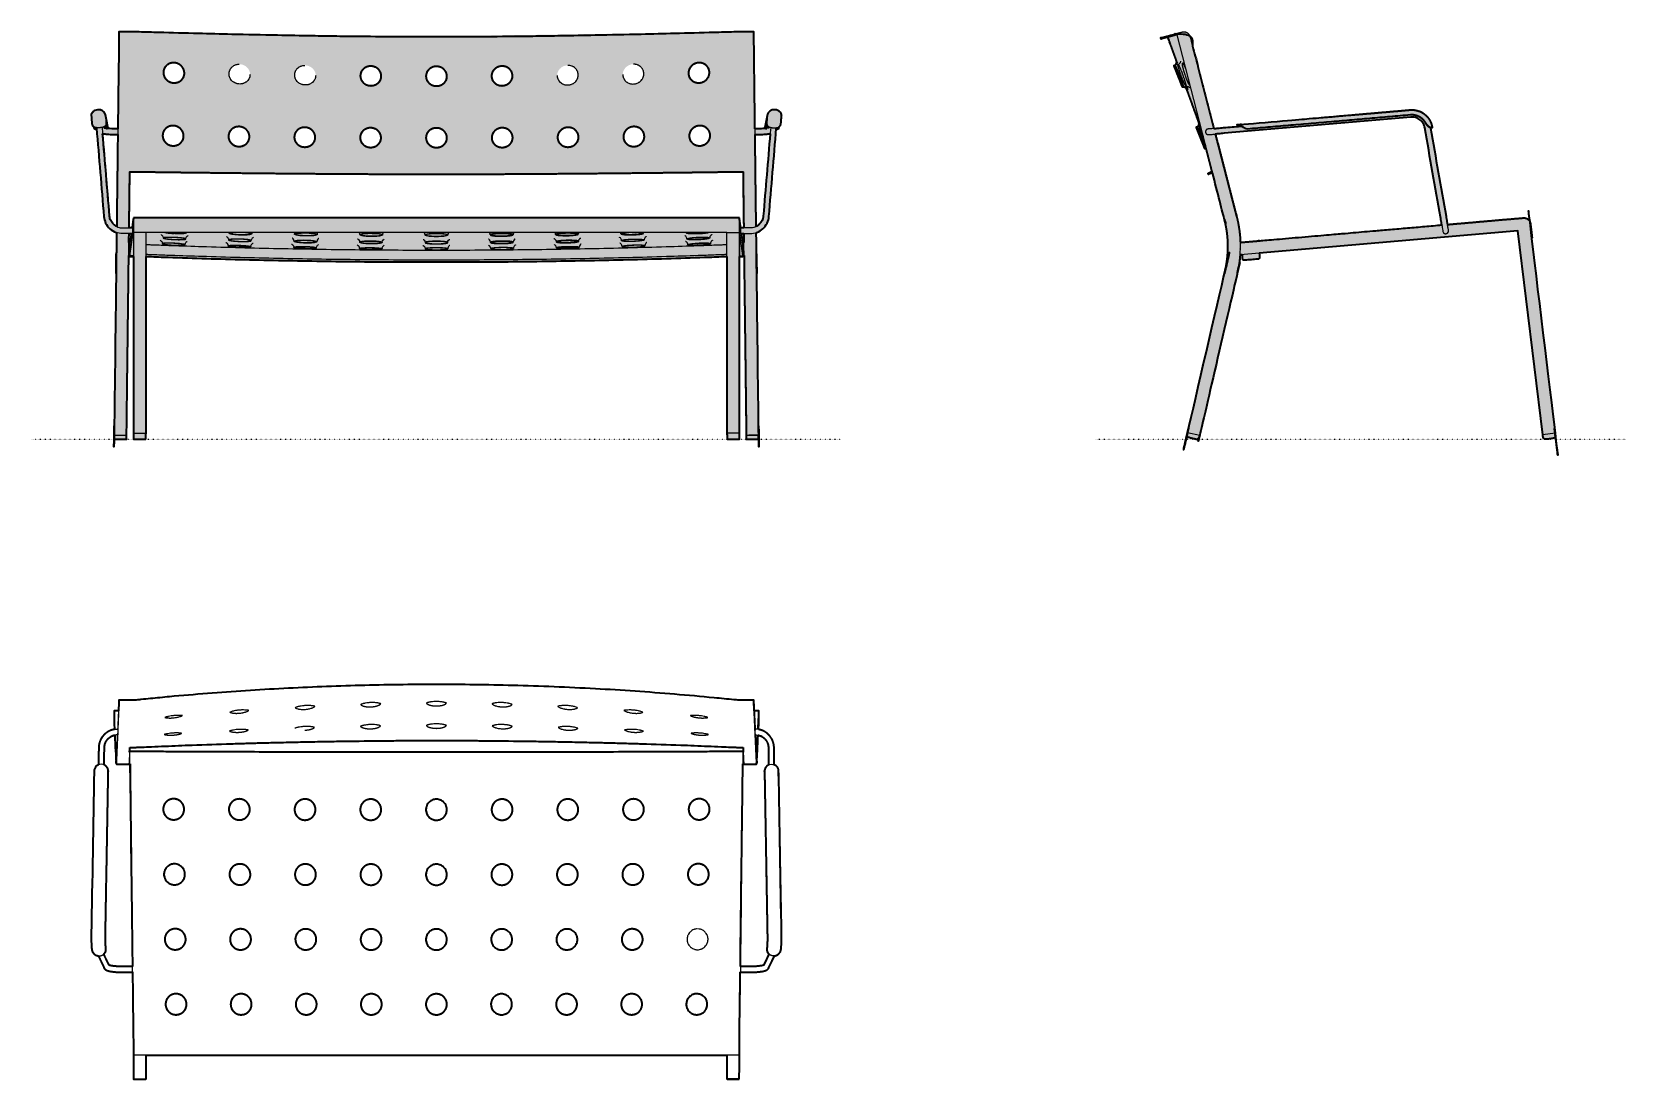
# Model space of a CAD drawing. Header units: millimetres. Extents: x 0 to 2809, y -1128 to 717.
import ezdxf

# ---------------------------------------------------------------- set-up
doc = ezdxf.new("R2010")
doc.units = ezdxf.units.MM
doc.linetypes.add('Dots', pattern=[1, 0, -1])
doc.layers.add('Blocks', color=7, linetype='Continuous')
doc.layers.add('Blocks$Fill', color=7, linetype='Continuous', true_color=0xffffff)
for name, color, linetype, lineweight, true_color in [('Blocks$Inner', 7, 'Continuous', 25, 0x007f00), ('Blocks$Outline', 7, 'Continuous', 35, 0xff3f3f), ('Groud', 7, 'Dots', 25, 0x243775)]:
    doc.layers.add(name, color=color, linetype=linetype, lineweight=lineweight, true_color=true_color)

# ---------------------------------------------------------------- blocks, each defined once
blk = doc.blocks.new('Balcony Lounge Bench w Arm Side')
at = {"layer": 'Blocks$Fill'}
h = blk.add_hatch(color=256, dxfattribs=at)
h.paths.add_polyline_path([(254.1, 324.4), (253.8, 320.3), (253.4, 316.2), (252.9, 312.2), (252.3, 308.2), (251.7, 304.1), (251, 300.1), (250.2, 296.2), (249.3, 292.2), (183.1, 6.7), (182.3, 3.9), (182.1, 3.3), (181.9, 2.8), (181.9, 2.6), (181.8, 2.3), (181.7, 2.1), (181.6, 1.9), (181.5, 1.7), (181.4, 1.5), (181.3, 1.4), (181.3, 1.3), (181.2, 1.2), (181.2, 1.1), (181.1, 1), (181, 0.9), (181, 0.9), (180.9, 0.8), (180.9, 0.7), (180.8, 0.6), (180.7, 0.6), (180.7, 0.5), (180.6, 0.4), (180.5, 0.4), (180.5, 0.3), (180.4, 0.2), (180.3, 0.2), (180.2, 0.1), (180.2, 0.1), (180.1, 0), (180, 0), (179.9, -0.1), (179.8, -0.1), (179.8, -0.1), (179.7, -0.2), (179.6, -0.2), (179.5, -0.2), (179.4, -0.3), (179.3, -0.3), (179.2, -0.3), (179.1, -0.3), (179, -0.4), (178.9, -0.4), (178.8, -0.4), (178.7, -0.4), (178.6, -0.4), (178.5, -0.5), (178.4, -0.5), (178.1, -0.5), (177.9, -0.5), (177.6, -0.5), (177.4, -0.5), (177.1, -0.5), (176.9, -0.5), (176.6, -0.4), (176, -0.4), (175.5, -0.3), (174.9, -0.2), (174.3, -0.1), (173, 0.2), (170.4, 0.8), (167.8, 1.4), (166.5, 1.7), (165.9, 1.9), (165.3, 2.1), (164.8, 2.3), (164.2, 2.5), (164, 2.6), (163.7, 2.7), (163.5, 2.8), (163.2, 2.9), (163, 3), (162.8, 3.2), (162.6, 3.3), (162.5, 3.3), (162.4, 3.4), (162.3, 3.5), (162.2, 3.5), (162.1, 3.6), (162.1, 3.7), (162, 3.7), (161.9, 3.8), (161.8, 3.9), (161.8, 3.9), (161.7, 4), (161.6, 4.1), (161.5, 4.1), (161.5, 4.2), (161.4, 4.3), (161.4, 4.4), (161.3, 4.4), (161.3, 4.5), (161.2, 4.6), (161.2, 4.7), (161.1, 4.8), (161.1, 4.8), (161.1, 4.9), (161, 5), (161, 5.1), (161, 5.2), (160.9, 5.3), (160.9, 5.4), (160.9, 5.4), (160.9, 5.5), (160.8, 5.6), (160.8, 5.7), (160.8, 5.8), (160.8, 5.9), (160.8, 6), (160.8, 6.1), (160.8, 6.2), (160.8, 6.3), (160.8, 6.5), (160.8, 6.6), (160.8, 6.8), (160.8, 7), (160.8, 7.3), (160.9, 7.5), (160.9, 7.8), (161, 8.3), (161.1, 8.9), (161.4, 10.2), (161.7, 11.7), (161.7, 11.7), (227.9, 297.2), (228.7, 301.2), (229.5, 305.2), (230.2, 309.2), (230.8, 313.3), (231.4, 317.4), (231.8, 321.5), (232.2, 325.6), (232.4, 329.7), (232.6, 333.8), (232.7, 337.9), (232.7, 342.1), (232.6, 346.2), (232.4, 350.3), (232.1, 354.5), (231.7, 358.6), (231.3, 362.7), (230.4, 368.6), (229.4, 374.6), (228.2, 380.5), (226.8, 386.3), (205.4, 469.2), (203.2, 468.5), (201.5, 467.8), (201.1, 467.6), (200.9, 467.6), (200.4, 467.4), (200, 467.2), (199.7, 467), (199.5, 466.9), (199.4, 466.9), (199.2, 466.8), (199.1, 466.7), (199.1, 466.7), (199, 466.6), (198.9, 466.6), (198.9, 466.6), (198.9, 466.6), (198.9, 466.5), (198.9, 466.5), (198.8, 466.5), (198.8, 466.5), (198.8, 466.5), (198.8, 466.5), (198.8, 466.5), (198.8, 466.5), (198.8, 466.4), (198.8, 466.4), (198.8, 466.4), (198.8, 466.4), (198.8, 466.4), (198.7, 466.4), (198.7, 466.4), (198.7, 466.4), (198.7, 466.4), (198.7, 466.4), (198.7, 466.4), (198.7, 466.4), (198.7, 466.4), (198.7, 466.4), (198.7, 466.4), (198.7, 466.4), (198.7, 466.4), (198.7, 466.3), (198.7, 466.3), (198.2, 467.4), (198, 467.8), (197.9, 468.1), (197.9, 468.2), (197.9, 468.2), (197.9, 468.2), (197.9, 468.2), (197.9, 468.2), (197.9, 468.2), (197.9, 468.2), (197.9, 468.2), (197.9, 468.2), (197.9, 468.2), (197.9, 468.2), (197.9, 468.2), (197.9, 468.2), (197.9, 468.2), (197.9, 468.2), (197.9, 468.2), (197.9, 468.2), (197.9, 468.2), (197.9, 468.3), (197.9, 468.3), (197.9, 468.3), (197.9, 468.3), (197.9, 468.3), (198, 468.3), (198, 468.3), (198, 468.3), (198, 468.4), (198, 468.4), (198.1, 468.4), (198.1, 468.4), (198.2, 468.5), (198.2, 468.5), (198.3, 468.5), (198.4, 468.6), (198.5, 468.7), (198.7, 468.8), (198.8, 468.8), (199.2, 469), (199.6, 469.2), (200.3, 469.5), (204.8, 471.4), (194.5, 511.4), (194.4, 511.4), (194.2, 511.4), (194.1, 511.4), (193.9, 511.4), (193.8, 511.4), (193.6, 511.4), (193.5, 511.4), (193.3, 511.4), (193.2, 511.4), (193.1, 511.4), (192.9, 511.4), (192.8, 511.3), (192.6, 511.3), (192.5, 511.3), (192.3, 511.3), (192.2, 511.2), (192.1, 511.6), (190.5, 515.6), (190, 516.9), (176.9, 549.6), (176.9, 549.6), (176.9, 549.6), (177.1, 549.7), (177.2, 549.7), (177.4, 549.8), (177.6, 549.8), (177.7, 549.9), (177.9, 549.9), (178, 550), (178.1, 550.1), (178.3, 550.1), (178.4, 550.2), (178.6, 550.3), (178.7, 550.4), (178.8, 550.5), (179, 550.6), (179.1, 550.6), (179.2, 550.7), (179.4, 550.9), (179.5, 551), (179.7, 551.1), (179.8, 551.2), (179.9, 551.3), (180, 551.5), (180.2, 551.6), (180.3, 551.7), (180.4, 551.9), (180.5, 552), (180.6, 552.1), (180.7, 552.3), (180.8, 552.4), (180.9, 552.6), (181, 552.7), (181.1, 552.9), (181.1, 553), (181.2, 553.2), (181.3, 553.4), (181.4, 553.5), (181.4, 553.7), (181.5, 553.9), (181.5, 554), (181.6, 554.2), (181.6, 554.4), (181.7, 554.5), (181.7, 554.7), (181.7, 554.9), (181.8, 555.1), (181.8, 555.2), (181.8, 555.4), (181.8, 555.6), (181.8, 555.8), (181.8, 555.9), (181.8, 556.1), (181.8, 556.2), (181.8, 556.4), (181.8, 556.6), (181.8, 556.7), (181.7, 556.9), (181.7, 557), (181.7, 557.2), (181.7, 557.4), (181.6, 557.5), (181.6, 557.7), (181.5, 557.8), (181.5, 558), (181.4, 558.1), (166.5, 599.2), (160.5, 615.7), (160.5, 615.7), (160.4, 615.9), (160.2, 616.5), (160.1, 616.7), (160.1, 616.7), (160, 616.8), (160, 616.9), (159.9, 617), (159.8, 617.1), (159.7, 617.3), (159.6, 617.4), (159.5, 617.5), (159.5, 617.6), (159.4, 617.7), (159.3, 617.8), (159.2, 618), (159, 618.1), (158.9, 618.2), (158.8, 618.3), (158.7, 618.4), (158.6, 618.5), (158.5, 618.6), (158.3, 618.7), (158.2, 618.8), (158.1, 618.9), (158, 619), (157.8, 619), (157.7, 619.1), (157.6, 619.2), (157.4, 619.3), (157.3, 619.3), (157.2, 619.4), (157, 619.5), (156.9, 619.5), (156.7, 619.6), (156.6, 619.6), (156.5, 619.7), (156.3, 619.7), (156.2, 619.8), (156, 619.8), (155.9, 619.9), (155.7, 619.9), (155.6, 619.9), (155.5, 619.9), (155.3, 620), (155.2, 620), (155, 620), (154.9, 620), (154.7, 620), (154.6, 620), (154.4, 620), (154.3, 620), (154.1, 620), (154, 620), (153.8, 620), (153.7, 620), (153.5, 620), (153.4, 619.9), (153.2, 619.9), (153.1, 619.9), (152.9, 619.9), (152.8, 619.8), (152.6, 620.2), (137.5, 658.2), (137.7, 658.3), (137.8, 658.3), (138, 658.4), (138.1, 658.4), (138.3, 658.5), (138.4, 658.5), (138.6, 658.6), (138.7, 658.7), (138.9, 658.7), (139, 658.8), (139.2, 658.9), (139.3, 659), (139.4, 659.1), (139.6, 659.2), (139.7, 659.2), (139.8, 659.3), (140, 659.5), (140.1, 659.6), (140.2, 659.7), (140.4, 659.8), (140.5, 659.9), (140.6, 660.1), (140.7, 660.2), (140.9, 660.3), (141, 660.5), (141.1, 660.6), (141.2, 660.7), (141.3, 660.9), (141.4, 661), (141.5, 661.2), (141.6, 661.3), (141.6, 661.5), (141.7, 661.6), (141.8, 661.8), (141.9, 662), (141.9, 662.1), (142, 662.3), (142.1, 662.5), (142.1, 662.6), (142.2, 662.8), (142.2, 663), (142.2, 663.1), (142.3, 663.3), (142.3, 663.5), (142.3, 663.7), (142.4, 663.8), (142.4, 664), (142.4, 664.2), (142.4, 664.4), (142.4, 664.5), (142.4, 664.7), (142.4, 664.8), (142.4, 665), (142.4, 665.2), (142.3, 665.3), (142.3, 665.5), (142.3, 665.6), (142.3, 665.8), (142.2, 666), (142.2, 666.1), (142.2, 666.3), (142.1, 666.4), (142.1, 666.6), (142, 666.7), (137.7, 678.6), (132.2, 693.7), (131, 697.1), (127, 708.2), (115, 705.1), (115, 705.1), (115, 705.2), (115, 705.3), (114.8, 706.1), (114.5, 707.1), (114.5, 707.1), (131.7, 711.5), (138, 713.1), (151.1, 716.5), (152.5, 716.8), (153.1, 717), (153.4, 717), (153.7, 717.1), (153.9, 717.1), (154.1, 717.1), (154.3, 717.1), (154.5, 717.1), (154.7, 717.2), (155, 717.2), (155.2, 717.2), (155.4, 717.2), (155.6, 717.2), (155.8, 717.2), (156, 717.2), (156.2, 717.1), (156.4, 717.1), (156.6, 717.1), (156.8, 717.1), (157, 717), (157.3, 717), (157.5, 717), (157.7, 716.9), (157.9, 716.9), (158.1, 716.8), (158.3, 716.8), (158.5, 716.7), (158.7, 716.7), (158.9, 716.6), (159.1, 716.5), (159.3, 716.5), (159.5, 716.4), (159.7, 716.3), (159.9, 716.2), (160, 716.1), (160.2, 716.1), (160.4, 716), (160.6, 715.9), (160.8, 715.8), (161, 715.7), (161.2, 715.6), (161.3, 715.5), (161.5, 715.3), (161.7, 715.2), (161.9, 715.1), (162, 715), (162.2, 714.9), (162.4, 714.7), (162.5, 714.6), (162.7, 714.5), (162.9, 714.3), (163, 714.2), (163.2, 714.1), (163.3, 713.9), (163.5, 713.8), (163.6, 713.6), (163.8, 713.5), (163.9, 713.3), (164, 713.1), (164.2, 713), (164.3, 712.8), (164.4, 712.7), (164.6, 712.5), (164.7, 712.3), (164.8, 712.1), (164.9, 712), (165, 711.8), (165.1, 711.6), (165.2, 711.4), (165.3, 711.3), (165.4, 711.1), (165.5, 710.9), (165.6, 710.7), (165.7, 710.5), (165.8, 710.3), (165.9, 710.1), (166, 709.9), (166.1, 709.7), (166.1, 709.5), (166.2, 709.3), (166.3, 709.1), (166.3, 708.9), (166.4, 708.7), (166.4, 708.5), (208, 547.2), (225.1, 548.7), (255.2, 551.3), (255.2, 551.3), (255, 554.1), (255, 554.1), (255, 554.1), (255, 554.1), (255, 554.1), (255, 554.1), (255, 554.1), (255, 554.1), (255, 554.1), (255, 554.1), (255, 554.1), (255, 554.1), (255, 554.1), (255, 554.1), (255, 554.1), (255, 554.1), (255, 554.1), (255, 554.1), (255, 554.1), (255, 554.1), (255, 554.1), (255, 554.1), (255, 554.1), (255, 554.1), (255, 554.1), (255, 554.1), (255, 554.1), (255, 554.1), (255, 554.1), (255, 554.1), (255, 554.1), (255, 554.1), (255, 554.1), (255, 554.1), (255, 554.1), (255, 554.1), (255, 554.1), (255, 554.1), (255, 554.1), (255, 554.1), (255, 554.1), (255, 554.1), (255, 554.1), (255, 554.1), (255, 554.1), (255, 554.1), (255, 554.1), (255, 554.1), (255, 554.1), (255, 554.1), (255, 554.1), (255, 554.1), (255, 554.1), (255, 554.1), (255, 554.1), (255, 554.1), (255, 554.1), (255, 554.1), (255, 554.1), (255, 554.1), (255, 554.1), (255, 554.1), (255, 554.1), (255, 554.1), (255, 554.1), (255, 554.1), (255, 554.1), (255, 554.1), (255, 554.1), (255, 554.1), (255, 554.1), (255, 554.1), (255, 554.1), (255, 554.1), (255, 554.1), (255, 554.1), (255, 554.1), (255, 554.1), (255, 554.1), (255, 554.1), (255, 554.1), (255, 554.1), (255, 554.1), (255, 554.1), (255, 554.1), (255, 554.1), (255, 554.1), (255, 554.1), (255, 554.1), (255, 554.1), (255, 554.1), (255, 554.1), (255, 554.1), (255, 554.1), (255, 554.1), (255, 554.1), (255, 554.1), (255, 554.1), (255, 554.1), (255, 554.1), (255, 554.1), (255, 554.1), (255, 554.1), (255, 554.1), (255, 554.1), (255, 554.1), (255, 554.1), (255, 554.1), (255, 554.1), (255, 554.1), (255, 554.1), (255, 554.1), (255, 554.1), (255, 554.1), (255, 554.1), (255, 554.1), (255, 554.1), (255, 554.1), (255, 554.1), (255, 554.1), (255, 554.1), (255, 554.1), (255, 554.1), (255, 554.1), (255, 554.1), (255, 554.1), (255, 554.1), (255, 554.1), (255, 554.1), (255, 554.1), (255.1, 554.1), (255.1, 554.1), (255.1, 554.1), (371.5, 564.2), (553.8, 580), (554.8, 580.1), (556, 580.1), (557.2, 580.1), (557.9, 580.1), (558.5, 580.1), (559.1, 580.1), (559.8, 580), (560.4, 579.9), (561.1, 579.9), (561.7, 579.8), (562.4, 579.7), (563, 579.6), (563.7, 579.5), (564.3, 579.4), (565, 579.2), (565.6, 579.1), (566.3, 578.9), (566.9, 578.7), (567.8, 578.4), (568.7, 578.2), (569.5, 577.9), (570.3, 577.5), (571.2, 577.2), (572, 576.8), (572.8, 576.4), (573.6, 576), (574.4, 575.6), (575.2, 575.2), (575.9, 574.7), (576.7, 574.2), (577.4, 573.7), (578.2, 573.2), (578.9, 572.7), (579.6, 572.1), (580.3, 571.5), (581, 570.9), (581.6, 570.3), (582.3, 569.7), (582.9, 569.1), (583.5, 568.4), (584.1, 567.7), (584.7, 567.1), (585.2, 566.4), (585.8, 565.7), (586.3, 564.9), (586.8, 564.2), (587.3, 563.4), (587.8, 562.7), (588.2, 561.9), (588.7, 561.1), (589.1, 560.4), (589.4, 559.6), (589.8, 558.9), (590.1, 558.1), (590.4, 557.3), (590.7, 556.6), (591, 555.8), (591.3, 555), (591.5, 554.2), (591.7, 553.4), (591.9, 552.6), (592.1, 551.8), (592.3, 551), (592.4, 550.2), (592.6, 549.3), (592.7, 548.5), (592.7, 548.5), (592.7, 548.5), (592.7, 548.5), (592.7, 548.5), (592.7, 548.5), (592.7, 548.5), (592.7, 548.5), (592.7, 548.5), (592.7, 548.5), (592.7, 548.5), (592.7, 548.5), (592.7, 548.5), (592.7, 548.5), (592.7, 548.5), (592.7, 548.5), (592.7, 548.5), (592.7, 548.5), (592.7, 548.5), (592.7, 548.5), (592.7, 548.5), (592.7, 548.5), (592.7, 548.5), (592.7, 548.5), (592.7, 548.5), (592.7, 548.5), (592.7, 548.5), (592.7, 548.5), (592.7, 548.5), (592.7, 548.5), (592.7, 548.5), (592.7, 548.5), (592.7, 548.5), (592.7, 548.5), (592.7, 548.5), (592.7, 548.5), (592.7, 548.5), (592.7, 548.5), (592.7, 548.5), (592.7, 548.5), (592.7, 548.5), (592.7, 548.5), (592.7, 548.5), (592.7, 548.5), (592.7, 548.5), (592.6, 548.5), (592.6, 548.5), (592.6, 548.5), (592.6, 548.5), (592.6, 548.5), (592.6, 548.5), (592.6, 548.5), (592.6, 548.4), (592.6, 548.4), (592.6, 548.4), (592.6, 548.4), (592.6, 548.4), (592.6, 548.4), (592.6, 548.4), (592.6, 548.4), (592.6, 548.4), (592.6, 548.4), (592.6, 548.4), (592.5, 548.4), (592.5, 548.4), (592.5, 548.4), (592.5, 548.4), (592.5, 548.4), (589.7, 548.1), (617, 393), (618.7, 383.5), (619.6, 378.1), (750.3, 389.4), (753.3, 389.7), (753.4, 389.7), (753.7, 389.7), (754, 389.7), (754.4, 389.7), (754.7, 389.7), (755, 389.7), (755.3, 389.7), (755.6, 389.7), (756, 389.6), (756.3, 389.6), (756.6, 389.5), (756.9, 389.4), (757.2, 389.4), (757.5, 389.3), (757.8, 389.2), (758.1, 389.1), (758.4, 389), (758.7, 388.8), (759, 388.7), (759.3, 388.6), (759.6, 388.4), (759.9, 388.3), (760.2, 388.1), (760.4, 388), (760.7, 387.8), (761, 387.6), (761.2, 387.4), (761.5, 387.2), (761.7, 387), (762, 386.8), (762.2, 386.6), (762.4, 386.3), (762.7, 386.1), (762.9, 385.9), (763.1, 385.6), (763.3, 385.4), (763.5, 385.1), (763.7, 384.9), (763.9, 384.6), (764, 384.3), (764.2, 384.1), (764.4, 383.8), (764.5, 383.5), (764.7, 383.2), (764.8, 382.9), (764.9, 382.6), (765, 382.3), (765.1, 382), (765.2, 381.7), (765.3, 381.4), (765.4, 381.1), (765.5, 380.8), (765.6, 380.5), (765.6, 380.2), (765.7, 379.9), (765.7, 379.6), (765.7, 379.6), (767.6, 363.9), (766.1, 363.7), (809.2, 10.3), (809.5, 7.4), (809.6, 6.8), (809.6, 6.2), (809.6, 6), (809.6, 5.7), (809.6, 5.5), (809.6, 5.2), (809.6, 5), (809.6, 4.9), (809.6, 4.8), (809.5, 4.7), (809.5, 4.6), (809.5, 4.5), (809.5, 4.4), (809.5, 4.3), (809.4, 4.2), (809.4, 4.1), (809.4, 4), (809.4, 3.9), (809.3, 3.8), (809.3, 3.7), (809.3, 3.6), (809.2, 3.5), (809.2, 3.4), (809.1, 3.4), (809.1, 3.3), (809, 3.2), (809, 3.1), (808.9, 3.1), (808.9, 3), (808.8, 2.9), (808.8, 2.8), (808.7, 2.8), (808.6, 2.7), (808.6, 2.6), (808.5, 2.6), (808.4, 2.5), (808.3, 2.5), (808.2, 2.4), (808.2, 2.3), (808.1, 2.3), (808, 2.2), (807.9, 2.2), (807.8, 2.1), (807.7, 2.1), (807.6, 2), (807.5, 2), (807.4, 1.9), (807.2, 1.8), (807, 1.7), (806.7, 1.6), (806.5, 1.5), (806.2, 1.5), (806, 1.4), (805.7, 1.3), (805.2, 1.2), (804.6, 1), (804, 0.9), (803.4, 0.8), (802.1, 0.6), (799.4, 0.2), (796.7, -0.1), (795.5, -0.2), (794.8, -0.2), (794.2, -0.3), (793.7, -0.3), (793.1, -0.3), (792.8, -0.3), (792.6, -0.3), (792.3, -0.3), (792.1, -0.2), (791.8, -0.2), (791.6, -0.2), (791.4, -0.1), (791.2, -0.1), (791.1, -0.1), (791, -0.1), (790.9, 0), (790.8, 0), (790.7, 0), (790.6, 0.1), (790.5, 0.1), (790.4, 0.1), (790.3, 0.2), (790.2, 0.2), (790.2, 0.3), (790.1, 0.3), (790, 0.4), (789.9, 0.4), (789.8, 0.5), (789.8, 0.5), (789.7, 0.6), (789.6, 0.6), (789.5, 0.7), (789.5, 0.7), (789.4, 0.8), (789.3, 0.9), (789.3, 0.9), (789.2, 1), (789.2, 1.1), (789.1, 1.1), (789, 1.2), (789, 1.3), (788.9, 1.4), (788.9, 1.5), (788.8, 1.6), (788.8, 1.6), (788.7, 1.7), (788.7, 1.8), (788.6, 1.9), (788.6, 2), (788.6, 2.1), (788.5, 2.3), (788.4, 2.5), (788.3, 2.8), (788.3, 3), (788.2, 3.3), (788.1, 3.5), (788, 4.1), (787.9, 4.7), (787.4, 7.6), (743.6, 366.8), (287.9, 327.3), (288.5, 320.5), (288.6, 319.6), (288.6, 319.5), (288.6, 319.4), (288.6, 319.4), (288.6, 319.3), (288.6, 319.3), (288.6, 319.2), (288.5, 319.2), (288.5, 319.1), (288.5, 319), (288.5, 319), (288.5, 318.9), (288.5, 318.9), (288.5, 318.8), (288.4, 318.8), (288.4, 318.7), (288.4, 318.7), (288.4, 318.6), (288.3, 318.6), (288.3, 318.5), (288.3, 318.5), (288.3, 318.4), (288.2, 318.4), (288.2, 318.3), (288.2, 318.3), (288.2, 318.2), (288.1, 318.2), (288.1, 318.1), (288.1, 318.1), (288, 318.1), (288, 318), (287.9, 318), (287.9, 317.9), (287.9, 317.9), (287.8, 317.8), (287.8, 317.8), (287.7, 317.8), (287.7, 317.7), (287.7, 317.7), (287.6, 317.7), (287.6, 317.6), (287.5, 317.6), (287.5, 317.6), (287.4, 317.5), (287.4, 317.5), (287.3, 317.5), (287.3, 317.4), (287.2, 317.4), (287.2, 317.4), (287.1, 317.4), (287.1, 317.3), (287, 317.3), (287, 317.3), (286.9, 317.3), (286.9, 317.3), (286.8, 317.3), (286.8, 317.2), (286.7, 317.2), (286.7, 317.2), (286.6, 317.2), (286.5, 317.2), (286.5, 317.2), (286.4, 317.2), (286.4, 317.2), (286.3, 317.2), (284.8, 317), (273.9, 316.1), (261.4, 315), (261.1, 315), (260.8, 315), (260.5, 315.1), (260.2, 315.2), (259.9, 315.4), (259.6, 315.6), (259.3, 315.8), (259.1, 316.1), (258.9, 316.4), (258.8, 316.7), (258.7, 317), (258.7, 317.3), (258.7, 317.4), (258, 324.7)], flags=0)
h.paths.add_polyline_path([(609.6, 377.3), (607.2, 391.3), (579.5, 548.3), (579.4, 548.9), (579.3, 549.4), (579.2, 549.9), (579.1, 550.3), (579, 550.8), (578.8, 551.3), (578.6, 551.8), (578.5, 552.3), (578.3, 552.8), (578.1, 553.3), (577.9, 553.7), (577.7, 554.2), (577.4, 554.7), (577.2, 555.1), (577, 555.6), (576.7, 556), (576.4, 556.5), (576.1, 556.9), (575.8, 557.4), (575.5, 557.8), (575.2, 558.3), (574.8, 558.7), (574.5, 559.1), (574.1, 559.6), (573.7, 560), (573.4, 560.4), (573, 560.8), (572.6, 561.1), (572.2, 561.5), (571.8, 561.9), (571.3, 562.2), (570.9, 562.6), (570.5, 562.9), (570, 563.2), (569.5, 563.5), (569.1, 563.8), (568.6, 564.1), (568.1, 564.4), (567.6, 564.6), (567.2, 564.9), (566.7, 565.1), (566.1, 565.4), (565.6, 565.6), (565.1, 565.8), (564.6, 566), (564.1, 566.2), (563.6, 566.3), (563, 566.5), (562.5, 566.6), (562, 566.7), (561.5, 566.8), (561, 566.9), (560.5, 567), (560, 567.1), (559.5, 567.2), (559, 567.2), (558.5, 567.3), (558, 567.3), (557.4, 567.3), (556.9, 567.3), (556.4, 567.3), (555.9, 567.3), (555.4, 567.3), (554.9, 567.2), (226, 538.8), (215.9, 537.9), (210.5, 537.4), (248.1, 391.8), (249.6, 385.3), (251, 378.7), (252.1, 372.1), (253.1, 365.4), (253.6, 360.7), (254, 356), (254.4, 351.2), (254.6, 346.5)], flags=0)
at = {"layer": 'Blocks$Inner'}
for p, q in [((254.6, 346.5), (288.1, 349.4)), ((183.1, 6.7), (249.3, 292.2))]:
    blk.add_line(p, q, dxfattribs=at)
for points in [[(132.2, 709.5), (142.8, 712.3), (226.8, 386.3)], [(809.2, 10.3), (787.4, 7.6), (743.6, 366.8), (254.1, 324.4)], [(430.4, 361.7), (501.5, 367.9), (609.6, 377.3)], [(619.6, 378.1), (643.7, 380.2), (714.8, 386.4), (750.3, 389.4)], [(767.6, 363.9), (766.1, 363.7), (809.2, 10.3)], [(258.7, 317.3), (258.7, 317), (258.8, 316.7), (258.9, 316.4), (259.1, 316.1), (259.3, 315.8), (259.6, 315.6), (259.9, 315.4), (260.2, 315.2), (260.5, 315.1), (260.8, 315), (261.1, 315), (261.4, 315)], [(227.9, 297.2), (161.7, 11.7), (183.1, 6.7)]]:
    blk.add_lwpolyline(points, dxfattribs=at)
for points, knots in [([(116.6, 707.6), (116.5, 707.6), (115.2, 707.2), (114.5, 707.1), (114.5, 707.1)], [2307.167851, 2307.167851, 2307.167851, 2307.167851, 2319.303542, 2453.973004, 2453.973004, 2453.973004, 2453.973004]), ([(114.8, 706.1), (114.8, 705.9), (114.9, 705.8), (114.9, 705.5), (114.9, 705.4), (115, 705.3), (115, 705.2), (115, 705.2)], [2454.8923258, 2454.8923258, 2454.8923258, 2454.8923258, 2455.4017798, 2455.4017798, 2455.7838702, 2455.7838702, 2455.8908894, 2455.8908894, 2455.8908894, 2455.8908894]), ([(115, 705.1), (115, 705.1), (115.6, 705.3), (117, 705.6), (117.1, 705.7)], [2456.014632, 2456.014632, 2456.014632, 2456.014632, 2590.684093, 2602.819818, 2602.819818, 2602.819818, 2602.819818]), ([(131.7, 711.5), (127.9, 710.5), (124.7, 709.7), (119.7, 708.4), (117.9, 707.9), (116.6, 707.6)], [2033.525766, 2033.525766, 2033.525766, 2033.525766, 2173.674845, 2173.674845, 2307.167851, 2307.167851, 2307.167851, 2307.167851]), ([(117.1, 705.7), (118.4, 706), (120.2, 706.5), (125.2, 707.7), (128.4, 708.6), (132.2, 709.5)], [2602.819818, 2602.819818, 2602.819818, 2602.819818, 2736.31279, 2736.31279, 2876.46187, 2876.46187, 2876.46187, 2876.46187]), ([(127, 708.2), (130.6, 698.2), (130.8, 697.6), (131.3, 696.3), (131.8, 695), (132.2, 693.7)], [0.039423, 0.039423, 0.039423, 0.039423, 2.682197, 2.682197, 6.811735, 6.811735, 6.811735, 6.811735]), ([(142, 714.1), (141.9, 714.1), (141.7, 714.1), (140.2, 713.7), (139.1, 713.4), (135.7, 712.5), (133.6, 712), (131.7, 711.5)], [1920.384624, 1920.384624, 1920.384624, 1920.384624, 1928.413957, 1928.413957, 1963.451226, 1963.451226, 2033.525766, 2033.525766, 2033.525766, 2033.525766]), ([(139.4, 658.7), (140.3, 658.9), (141, 659.3), (141.7, 659.8), (142.5, 660.4), (143.1, 661.1), (143.5, 661.9), (144, 662.8), (144.2, 663.8), (144.3, 664.6), (144.3, 664.6), (144.3, 664.7), (144.3, 664.8)], [107.661981, 107.661981, 107.661981, 107.661981, 110.269513, 110.269513, 110.269513, 113.14488, 113.14488, 113.14488, 116.273739, 116.273739, 116.273739, 116.576126, 116.576126, 116.576126, 116.576126]), ([(139.6, 657.6), (139.5, 657.9), (139.4, 658.2), (139.4, 658.5), (139.4, 658.6), (139.4, 658.7), (139.4, 658.7), (139.4, 658.7)], [101.773278, 101.773278, 101.773278, 101.773278, 104.31823, 104.31823, 106.144845, 106.144845, 107.661981, 107.661981, 107.661981, 107.661981]), ([(146.2, 639.3), (146.2, 639.3), (146.2, 639.4), (145.9, 640), (145.7, 640.6), (145.3, 641.4), (145.2, 641.7), (145, 642.3), (144.9, 642.5), (144.3, 643.9), (143.9, 645), (143.4, 646.3), (143.3, 646.6), (143.1, 647.1), (143, 647.3), (142.7, 648.1), (142.5, 648.6), (142, 650), (141.7, 650.9), (141.3, 651.9), (141.2, 652.1), (141.1, 652.5), (141, 652.6), (140.9, 653.2), (140.7, 653.5), (140.5, 654.1), (140.4, 654.4), (140.3, 655), (140.2, 655.2), (140.1, 655.6), (140.1, 655.7), (140, 655.8)], [67.051216, 67.051216, 67.051216, 67.051216, 67.283583, 67.283583, 69.940088, 69.940088, 71.26834, 71.26834, 72.596592, 72.596592, 77.909602, 77.909602, 79.237854, 79.237854, 80.566107, 80.566107, 83.222611, 83.222611, 88.535621, 88.535621, 89.863873, 89.863873, 91.192126, 91.192126, 93.84863, 93.84863, 96.505135, 96.505135, 99.16164, 99.16164, 100.773278, 100.773278, 100.773278, 100.773278]), ([(145.2, 656.2), (145.2, 656.3), (145.1, 656.4), (145, 656.9), (144.9, 657.2), (144.8, 657.8), (144.7, 658.1), (144.6, 658.9), (144.6, 659.3), (144.6, 659.7), (144.6, 659.8), (144.6, 660), (144.7, 660.1), (144.7, 660.1)], [-10.407346, -10.407346, -10.407346, -10.407346, -9.880981, -9.880981, -8.073466, -8.073466, -6.26595, -6.26595, -2.650919, -2.650919, -0.843403, -0.843403, 0.964113, 0.964113, 0.964113, 0.964113]), ([(144.7, 660.1), (145.6, 660.3), (146.3, 660.7), (147, 661.2), (147.7, 661.7), (148.3, 662.4), (148.8, 663.2), (148.9, 663.5), (149, 663.8), (149.1, 664), (149.5, 665), (149.5, 665.6), (149.5, 665.9), (149.5, 666.1), (149.5, 666.1), (149.5, 666.1)], [0.964113, 0.964113, 0.964113, 0.964113, 3.578714, 3.578714, 3.578714, 6.50017, 6.50017, 6.50017, 7.534922, 7.534922, 7.534922, 10.967548, 10.967548, 10.967548, 12.791423, 12.791423, 12.791423, 12.791423]), ([(144.8, 660.1), (144.8, 660.1), (144.9, 660.1), (145, 659.9), (145.1, 659.8), (145.4, 659.5), (145.7, 659.1), (146.1, 658.4), (146.2, 658.2), (146.6, 657.6), (146.7, 657.2), (147.2, 656.2), (147.6, 655.4), (148.2, 654.1), (148.4, 653.7), (148.8, 652.7), (149, 652.2), (149.5, 651.2), (149.7, 650.6), (150.2, 649.5), (150.4, 649), (151.1, 647.2), (151.5, 646.1), (152.2, 644.2), (152.4, 643.6), (152.9, 642.4), (153.1, 641.7), (153.3, 641.1)], [0, 0, 0, 0, 1.807678, 1.807678, 3.615356, 3.615356, 7.230711, 7.230711, 9.038389, 9.038389, 10.846067, 10.846067, 14.461422, 14.461422, 16.2691, 16.2691, 18.076778, 18.076778, 19.884456, 19.884456, 21.692133, 21.692133, 25.307489, 25.307489, 27.115167, 27.115167, 28.869867, 28.869867, 28.869867, 28.869867]), ([(150.4, 640.4), (150.2, 641), (150, 641.5), (149.6, 642.7), (149.3, 643.2), (148.7, 644.9), (148.3, 646), (147.8, 647.5), (147.6, 648.1), (147.3, 649.1), (147.1, 649.6), (146.7, 651), (146.4, 651.9), (146, 653.1), (145.9, 653.5), (145.7, 654.1), (145.7, 654.4), (145.6, 654.6)], [-28.960368, -28.960368, -28.960368, -28.960368, -27.152851, -27.152851, -25.345334, -25.345334, -21.730301, -21.730301, -19.922784, -19.922784, -18.115268, -18.115268, -14.500234, -14.500234, -12.692718, -12.692718, -11.407346, -11.407346, -11.407346, -11.407346]), ([(153.7, 653.9), (153.5, 654.6), (153.4, 655.3), (153.1, 656.4), (153, 656.9), (152.8, 657.7), (152.8, 658.1), (152.6, 658.8), (152.6, 659.2), (152.5, 659.8), (152.5, 660.1), (152.4, 660.9), (152.4, 661.3), (152.5, 661.7), (152.5, 661.9), (152.6, 662), (152.6, 662.1), (152.7, 662.1)], [-15.994776, -15.994776, -15.994776, -15.994776, -13.414885, -13.414885, -11.613576, -11.613576, -9.812266, -9.812266, -8.010957, -8.010957, -6.209647, -6.209647, -2.607029, -2.607029, -0.805719, -0.805719, 0.99559, 0.99559, 0.99559, 0.99559]), ([(152.8, 662.2), (152.9, 662.2), (152.9, 662.1), (153.1, 662), (153.2, 661.9), (153.6, 661.6), (153.8, 661.2), (154.3, 660.5), (154.4, 660.2), (154.7, 659.6), (154.9, 659.3), (155.4, 658.3), (155.8, 657.5), (156.4, 656.2), (156.6, 655.7), (157, 654.8), (157.2, 654.3), (157.6, 653.2), (157.8, 652.7), (158.2, 651.6), (158.4, 651), (158.7, 650.3), (158.7, 650.2), (158.8, 650.1)], [1.467708, 1.467708, 1.467708, 1.467708, 3.269236, 3.269236, 5.070763, 5.070763, 8.673817, 8.673817, 10.475344, 10.475344, 12.276871, 12.276871, 15.879925, 15.879925, 17.681452, 17.681452, 19.48298, 19.48298, 21.284507, 21.284507, 23.086034, 23.086034, 23.408726, 23.408726, 23.408726, 23.408726]), ([(157.3, 642.1), (157.3, 642.2), (157.3, 642.2), (157.1, 642.8), (156.9, 643.3), (156.5, 644.5), (156.3, 645), (155.8, 646.7), (155.4, 647.8), (154.9, 649.4), (154.8, 649.9), (154.5, 650.9), (154.4, 651.4), (154.2, 652.2), (154.1, 652.4), (154, 652.7)], [-28.8819, -28.8819, -28.8819, -28.8819, -28.821926, -28.821926, -27.02063, -27.02063, -25.219334, -25.219334, -21.616741, -21.616741, -19.815445, -19.815445, -18.014149, -18.014149, -16.994776, -16.994776, -16.994776, -16.994776]), ([(154.4, 620.2), (154.3, 620.2), (154.2, 620.4), (154, 620.7), (153.9, 620.9), (153.7, 621.3), (153.6, 621.5), (153.3, 622.2), (153, 622.8), (152.6, 623.7), (152.5, 623.8), (152.4, 624.2), (152.3, 624.4), (152, 625), (151.8, 625.4), (151.3, 626.8), (150.9, 627.7), (150.3, 629.1), (150.2, 629.3), (150, 629.9), (149.9, 630.1), (149.5, 631), (149.3, 631.5), (148.8, 632.7), (148.6, 633.3), (148.2, 634.2), (148.1, 634.5), (147.9, 635.1), (147.7, 635.4), (147.1, 636.9), (146.7, 638.1), (146.2, 639.3)], [37.985159, 37.985159, 37.985159, 37.985159, 41.638411, 41.638411, 43.465038, 43.465038, 45.291664, 45.291664, 48.944916, 48.944916, 49.85823, 49.85823, 50.771543, 50.771543, 52.598169, 52.598169, 56.251422, 56.251422, 57.164735, 57.164735, 58.078048, 58.078048, 59.904674, 59.904674, 61.7313, 61.7313, 62.644614, 62.644614, 63.557927, 63.557927, 67.051216, 67.051216, 67.051216, 67.051216]), ([(158.8, 621.4), (158.7, 621.4), (158.6, 621.5), (158.3, 621.9), (158.2, 622), (158, 622.4), (157.9, 622.6), (157.5, 623.3), (157.2, 623.9), (156.7, 624.9), (156.5, 625.3), (156.2, 626.1), (156, 626.5), (155.4, 627.8), (155, 628.8), (154.3, 630.4), (154.1, 630.9), (153.7, 632), (153.5, 632.6), (153, 633.7), (152.8, 634.3), (152.3, 635.5), (152.1, 636.1), (151.3, 637.9), (150.9, 639.1), (150.4, 640.4)], [-57.840533, -57.840533, -57.840533, -57.840533, -54.225502, -54.225502, -52.417986, -52.417986, -50.61047, -50.61047, -46.995439, -46.995439, -45.187923, -45.187923, -43.380408, -43.380408, -39.765377, -39.765377, -37.957861, -37.957861, -36.150345, -36.150345, -34.34283, -34.34283, -32.535314, -32.535314, -28.960368, -28.960368, -28.960368, -28.960368]), ([(153.3, 641.1), (153.3, 641.1), (153.3, 641.1), (153.8, 639.8), (154.2, 638.6), (154.9, 636.7), (155.1, 636.1), (155.5, 634.9), (155.7, 634.3), (156.1, 633.1), (156.2, 632.6), (156.6, 631.4), (156.8, 630.9), (157.2, 629.3), (157.5, 628.3), (157.9, 626.9), (158, 626.5), (158.2, 626), (158.2, 625.8), (158.2, 625.7)], [28.869867, 28.869867, 28.869867, 28.869867, 28.922845, 28.922845, 32.5382, 32.5382, 34.345878, 34.345878, 36.153556, 36.153556, 37.961234, 37.961234, 39.768911, 39.768911, 43.384267, 43.384267, 45.191945, 45.191945, 45.752781, 45.752781, 45.752781, 45.752781]), ([(156.6, 620.4), (157.5, 620.3), (158.3, 620.1), (159, 619.7), (160, 619.2), (160.8, 618.4), (161.4, 617.5), (161.5, 617.4), (161.5, 617.4)], [2.240085, 2.240085, 2.240085, 2.240085, 4.879341, 4.879341, 4.879341, 8.374855, 8.374855, 11.060113, 11.060113, 11.060113, 11.060113]), ([(165.5, 623.1), (165.4, 623.1), (165.2, 623.2), (164.9, 623.6), (164.8, 623.7), (164.6, 624.1), (164.4, 624.3), (164, 625), (163.7, 625.6), (163.2, 626.7), (163.1, 627), (162.7, 627.8), (162.5, 628.3), (162, 629.6), (161.6, 630.5), (160.9, 632.1), (160.7, 632.6), (160.3, 633.7), (160.1, 634.3), (159.4, 636), (159, 637.2), (158.1, 639.7), (157.7, 640.9), (157.3, 642.1)], [-57.641479, -57.641479, -57.641479, -57.641479, -54.038861, -54.038861, -52.237551, -52.237551, -50.436242, -50.436242, -46.833623, -46.833623, -45.032313, -45.032313, -43.231004, -43.231004, -39.628385, -39.628385, -37.827076, -37.827076, -36.025766, -36.025766, -32.423147, -32.423147, -28.8819, -28.8819, -28.8819, -28.8819]), ([(157.4, 619.3), (158.2, 618.9), (158.8, 618.4), (159.6, 617.4), (159.8, 617.1), (160.1, 616.6), (160.5, 615.8), (160.5, 615.7)], [115.974494, 115.974494, 115.974494, 115.974494, 118.775991, 118.775991, 120.111152, 120.111152, 120.837101, 120.837101, 120.837101, 120.837101]), ([(158.2, 625.7), (158.3, 625.4), (158.4, 625.2), (158.6, 624.2), (158.7, 623.6), (158.9, 622.8), (158.9, 622.6), (159, 622.2), (159, 622), (159, 621.6), (159, 621.4), (158.9, 621.4)], [45.752781, 45.752781, 45.752781, 45.752781, 46.999622, 46.999622, 50.614978, 50.614978, 52.422656, 52.422656, 54.230334, 54.230334, 57.845689, 57.845689, 57.845689, 57.845689]), ([(162.1, 616.1), (162.2, 616.1), (162, 617.3), (161.2, 620.2), (160.7, 621.6)], [19.129691, 19.129691, 19.129691, 19.129691, 29.926106, 37.563582, 37.563582, 37.563582, 37.563582]), ([(161.2, 621.5), (162, 621.5), (162.8, 621.2), (163.5, 620.8), (164.3, 620.4), (164.9, 619.9), (165.5, 619.1), (165.5, 619), (165.6, 619)], [60.27829, 60.27829, 60.27829, 60.27829, 62.86366, 62.86366, 62.86366, 65.852021, 65.852021, 68.543163, 68.543163, 68.543163, 68.543163]), ([(255.1, 554.1), (379.2, 564.9), (391.7, 566), (404.2, 567), (429.1, 569.2), (454, 571.4), (479, 573.5), (503.9, 575.7), (528.9, 577.8), (553.8, 580)], [1566.387777, 1566.387777, 1566.387777, 1566.387777, 1603.934981, 1603.934981, 1603.934981, 1679.028018, 1679.028018, 1679.028018, 1754.121327, 1754.121327, 1754.121327, 1754.121327]), ([(554.9, 567.2), (557.6, 567.5), (560.4, 567.2), (563, 566.5), (565.9, 565.7), (568.6, 564.4), (570.9, 562.6), (573.2, 560.8), (575.2, 558.5), (576.7, 556), (578.1, 553.6), (579.1, 551), (579.5, 548.3)], [466.635443, 466.635443, 466.635443, 466.635443, 474.918758, 474.918758, 474.918758, 483.820672, 483.820672, 483.820672, 492.720688, 492.720688, 492.720688, 500.999852, 500.999852, 500.999852, 500.999852]), ([(178.2, 549.9), (178.1, 549.9), (178.1, 549.9), (178.2, 549.8), (178.2, 549.7), (178.2, 549.5), (178.2, 549.5), (178.2, 549.4)], [97.173901, 97.173901, 97.173901, 97.173901, 98.838975, 98.838975, 100.664805, 100.664805, 101.21769, 101.21769, 101.21769, 101.21769]), ([(183, 556), (183, 556), (183, 555.9), (183, 555.8), (183, 555), (182.7, 554), (182.3, 553.2), (181.8, 552.4), (181.2, 551.6), (180.5, 551.1), (179.8, 550.5), (179, 550.2), (178.2, 549.9)], [88.548228, 88.548228, 88.548228, 88.548228, 88.751221, 88.751221, 88.751221, 91.722009, 91.722009, 91.722009, 94.575956, 94.575956, 94.575956, 97.173901, 97.173901, 97.173901, 97.173901]), ([(178.7, 547.6), (178.8, 547.3), (178.9, 547), (179.1, 546.4), (179.1, 546.2), (179.3, 545.7), (179.4, 545.4), (179.7, 544.7), (179.8, 544.4), (180, 543.9), (180, 543.7), (180.2, 543.3), (180.3, 543.1), (180.6, 542.1), (181, 541.2), (181.5, 539.8), (181.7, 539.3), (182, 538.6), (182.1, 538.3), (182.3, 537.8), (182.4, 537.5), (182.9, 536.2), (183.4, 535.1), (183.9, 533.8), (184, 533.5), (184.2, 532.9), (184.4, 532.6), (184.7, 531.8), (184.9, 531.2), (185.2, 530.6), (185.2, 530.6), (185.2, 530.6)], [103.217699, 103.217699, 103.217699, 103.217699, 106.316909, 106.316909, 108.142754, 108.142754, 109.968598, 109.968598, 111.794442, 111.794442, 112.707364, 112.707364, 113.620286, 113.620286, 117.271975, 117.271975, 119.097819, 119.097819, 120.010741, 120.010741, 120.923663, 120.923663, 124.575352, 124.575352, 125.488274, 125.488274, 126.401196, 126.401196, 128.22704, 128.22704, 128.304436, 128.304436, 128.304436, 128.304436]), ([(181.6, 550.8), (181.6, 550.8), (181.5, 550.8), (181.5, 550.7), (181.5, 550.6), (181.5, 550.2), (181.6, 549.8), (181.8, 549.1), (181.8, 548.9), (181.9, 548.6)], [94.076328, 94.076328, 94.076328, 94.076328, 95.559392, 95.559392, 97.383066, 97.383066, 101.030414, 101.030414, 102.627884, 102.627884, 102.627884, 102.627884]), ([(184, 552.1), (184, 552), (183.9, 552), (183.9, 551.9), (183.2, 551.4), (182.4, 551), (181.6, 550.8)], [91.258042, 91.258042, 91.258042, 91.258042, 91.493035, 91.493035, 91.493035, 94.076328, 94.076328, 94.076328, 94.076328]), ([(182.3, 546.9), (182.4, 546.9), (182.4, 546.8), (182.4, 546.5), (182.5, 546.2), (182.7, 545.6), (182.8, 545.3), (183, 544.5), (183.1, 544.1), (183.5, 542.9), (183.8, 542), (184.3, 540.6), (184.5, 540.1), (184.7, 539.4), (184.8, 539.1), (185, 538.6), (185.1, 538.3), (185.6, 537), (186, 535.9), (186.5, 534.5), (186.6, 534.3), (186.8, 533.7), (186.9, 533.4), (187.2, 532.5), (187.4, 532), (187.7, 531.3), (187.7, 531.3), (187.7, 531.2)], [104.627881, 104.627881, 104.627881, 104.627881, 104.957245, 104.957245, 107.613288, 107.613288, 110.26933, 110.26933, 112.925373, 112.925373, 118.237459, 118.237459, 120.893501, 120.893501, 122.221523, 122.221523, 123.549544, 123.549544, 128.86163, 128.86163, 130.189651, 130.189651, 131.517673, 131.517673, 134.173715, 134.173715, 134.451234, 134.451234, 134.451234, 134.451234]), ([(225.1, 548.7), (221.7, 548.4), (218.2, 548.1), (215, 547.8), (211.5, 547.5), (208.4, 547.3), (205.7, 547), (203.1, 546.8), (201, 546.6), (199.6, 546.5), (199, 546.5), (198.5, 546.4), (198.1, 546.4), (197.9, 546.4), (197.8, 546.4), (197.8, 546.3), (197.7, 546.3)], [33.009516, 33.009516, 33.009516, 33.009516, 43.519594, 43.519594, 43.519594, 54.896914, 54.896914, 54.896914, 66.274199, 66.274199, 66.274199, 71.851645, 71.851645, 74.640255, 74.640255, 76.73054, 76.73054, 76.73054, 76.73054]), ([(198.6, 536.4), (198.6, 536.4), (198.7, 536.4), (198.8, 536.4), (198.9, 536.4), (199.4, 536.4), (199.9, 536.5), (200.5, 536.5), (201.9, 536.7), (204, 536.8), (206.6, 537.1), (209.2, 537.3), (212.4, 537.6), (215.9, 537.9), (219.1, 538.2), (222.5, 538.5), (226, 538.8)], [92.77209, 92.77209, 92.77209, 92.77209, 94.862438, 94.862438, 97.650976, 97.650976, 103.228413, 103.228413, 103.228413, 114.605693, 114.605693, 114.605693, 125.983012, 125.983012, 125.983012, 136.493087, 136.493087, 136.493087, 136.493087]), ([(267.2, 546.8), (265.4, 546.6), (263.8, 547.5), (261, 549.2), (259.7, 550.1), (257.5, 551.9), (256.6, 552.6), (255.3, 553.8), (255, 554.1), (255, 554.1), (255, 554.1), (255, 554.1)], [1545.307316, 1545.307316, 1545.307316, 1545.307316, 1550.253577, 1550.253577, 1555.199839, 1555.199839, 1560.1461, 1560.1461, 1565.092362, 1565.092362, 1565.387777, 1565.387777, 1565.387777, 1565.387777]), ([(267.4, 545.7), (265.8, 545.5), (264.3, 546), (261.6, 547.2), (260.4, 547.9), (258.2, 549.2), (257.2, 549.8), (256, 550.6), (255.7, 550.8), (255.5, 550.9)], [1547.096484, 1547.096484, 1547.096484, 1547.096484, 1552.042746, 1552.042746, 1556.989007, 1556.989007, 1561.935269, 1561.935269, 1564.645586, 1564.645586, 1564.645586, 1564.645586]), ([(185.2, 530.6), (185.7, 529.4), (186.1, 528.1), (186.7, 526.6), (186.9, 526.3), (187.1, 525.7), (187.2, 525.4), (187.6, 524.5), (187.8, 523.9), (188.3, 522.7), (188.5, 522.2), (188.8, 521.3), (189, 521.1), (189.2, 520.5), (189.3, 520.3), (189.8, 518.9), (190.2, 518), (190.7, 516.6), (190.9, 516.2), (191.2, 515.6), (191.3, 515.4), (191.4, 515), (191.5, 514.9), (191.8, 514), (192.1, 513.4), (192.4, 512.7), (192.5, 512.5), (192.7, 512.1), (192.8, 511.9), (192.9, 511.6), (193, 511.4), (193, 511.4)], [128.304436, 128.304436, 128.304436, 128.304436, 131.878564, 131.878564, 132.791483, 132.791483, 133.704403, 133.704403, 135.530241, 135.530241, 137.35608, 137.35608, 138.269, 138.269, 139.181919, 139.181919, 142.833597, 142.833597, 144.659436, 144.659436, 145.572355, 145.572355, 146.485274, 146.485274, 150.136952, 150.136952, 151.962791, 151.962791, 153.78863, 153.78863, 157.440307, 157.440307, 157.440307, 157.440307]), ([(187.7, 531.2), (188.1, 530), (188.6, 528.8), (189.1, 527.4), (189.3, 527), (189.5, 526.4), (189.6, 526.1), (189.9, 525.2), (190.2, 524.6), (190.6, 523.5), (190.8, 522.9), (191.2, 522.1), (191.3, 521.8), (191.5, 521.2), (191.6, 521), (192.1, 519.6), (192.5, 518.7), (192.9, 517.7), (192.9, 517.6), (192.9, 517.5)], [134.451234, 134.451234, 134.451234, 134.451234, 137.907877, 137.907877, 138.819726, 138.819726, 139.731574, 139.731574, 141.555272, 141.555272, 143.378969, 143.378969, 144.290818, 144.290818, 145.202667, 145.202667, 148.850062, 148.850062, 149.202121, 149.202121, 149.202121, 149.202121]), ([(197.9, 468.2), (197.9, 468.2), (197.9, 468.2), (197.9, 468.3), (197.9, 468.3), (198.1, 468.4), (198.3, 468.6), (198.9, 468.9), (199.4, 469.1), (200.1, 469.4)], [355.804503, 355.804503, 355.804503, 355.804503, 372.695648, 372.695648, 406.477938, 406.477938, 474.042518, 474.042518, 579.934635, 579.934635, 579.934635, 579.934635]), ([(198.2, 467.4), (198.1, 467.5), (198.1, 467.7), (198, 467.9), (198, 467.9), (197.9, 468), (197.9, 468.1), (197.9, 468.1)], [354.8212247, 354.8212247, 354.8212247, 354.8212247, 355.3888028, 355.3888028, 355.5833211, 355.5833211, 355.6931238, 355.6931238, 355.6931238, 355.6931238]), ([(200.9, 467.6), (200.2, 467.3), (199.7, 467.1), (199.1, 466.7), (199, 466.6), (198.8, 466.5), (198.8, 466.4), (198.7, 466.4), (198.7, 466.4), (198.7, 466.3)], [129.290266, 129.290266, 129.290266, 129.290266, 234.284236, 234.284236, 301.849519, 301.849519, 335.63216, 335.63216, 352.523481, 352.523481, 352.523481, 352.523481]), ([(200.1, 469.4), (200.3, 469.5), (200.5, 469.6), (201.8, 470.1), (203, 470.5), (204.6, 471.1), (204.8, 471.1), (204.9, 471.2)], [579.934635, 579.934635, 579.934635, 579.934635, 609.171678, 609.171678, 744.300839, 744.300839, 755.151346, 755.151346, 755.151346, 755.151346]), ([(205.4, 469.2), (203.7, 468.7), (202.5, 468.2), (201.3, 467.7), (201.1, 467.7), (200.9, 467.6)], [130.993822, 130.993822, 130.993822, 130.993822, 270.261132, 270.261132, 300.397729, 300.397729, 300.397729, 300.397729]), ([(607.2, 391.3), (607.8, 388), (608.3, 384.7), (608.9, 381.8), (609.4, 378.5), (609.9, 375.6), (610.3, 373.2), (610.8, 370.8), (611.1, 369), (611.3, 367.7), (611.4, 367), (611.5, 366.6), (611.6, 366.2), (611.6, 366.1), (611.6, 366.1)], [661.050914, 661.050914, 661.050914, 661.050914, 671.14944, 671.14944, 671.14944, 682.006624, 682.006624, 682.006624, 692.862224, 692.862224, 692.862224, 698.966583, 698.966583, 700.596466, 700.596466, 700.596466, 700.596466]), ([(611.6, 366.1), (611.6, 365.8), (611.7, 365.5), (611.8, 365.2), (612.2, 364), (613.1, 362.9), (614.5, 362.2), (614.7, 362.1), (614.9, 362.1)], [23.265032, 23.265032, 23.265032, 23.265032, 24.172931, 24.172931, 24.172931, 28.201821, 28.201821, 28.929174, 28.929174, 28.929174, 28.929174]), ([(618.1, 362.1), (619.3, 362.5), (620.4, 363.4), (621, 364.6), (621.2, 365.1), (621.4, 365.6), (621.5, 366.7), (621.5, 367.2), (621.5, 367.5), (621.4, 367.9), (621.4, 368.2), (621.3, 368.7), (621.2, 369.4), (620.9, 370.7), (620.6, 372.6), (620.2, 375), (619.8, 377.4), (619.3, 380.3), (618.7, 383.5), (618.2, 386.5), (617.6, 389.7), (617, 393)], [32.195985, 32.195985, 32.195985, 32.195985, 36.225201, 36.225201, 36.225201, 38.803572, 38.803572, 41.013437, 41.013437, 42.014366, 42.014366, 48.89024, 48.89024, 48.89024, 59.756294, 59.756294, 59.756294, 70.620578, 70.620578, 70.620578, 80.724658, 80.724658, 80.724658, 80.724658]), ([(753.3, 389.7), (753.4, 389.7), (753.4, 389.7), (753.5, 389.7), (753.6, 389.7), (754.2, 389.7), (754.6, 389.7), (755.9, 389.7), (756.7, 389.5), (758.4, 389), (759.1, 388.7), (760.6, 387.9), (761.3, 387.4), (762.6, 386.2), (763.2, 385.6), (764.2, 384.2), (764.6, 383.4), (765.2, 381.8), (765.5, 381), (765.6, 380.1), (765.7, 380), (765.7, 379.8), (765.7, 379.8), (765.7, 379.7)], [4, 4, 4, 4, 4.074913, 4.074913, 4.374566, 4.374566, 5.573176, 5.573176, 7.970397, 7.970397, 10.367617, 10.367617, 12.764838, 12.764838, 15.162058, 15.162058, 17.559279, 17.559279, 19.956499, 19.956499, 20.256152, 20.256152, 20.405978, 20.405978, 20.405978, 20.405978]), ([(765.7, 379.6), (765.7, 379.6), (765.7, 379.6), (765.7, 379.4), (765.8, 379.2), (765.8, 378.6), (765.9, 378.3), (766, 377.2), (766.1, 376.4), (766.4, 374.2), (766.5, 372.7), (767, 368.8), (767.3, 366.3), (767.6, 363.9)], [21.405978, 21.405978, 21.405978, 21.405978, 21.469125, 21.469125, 22.06843, 22.06843, 23.267041, 23.267041, 25.664261, 25.664261, 30.458702, 30.458702, 38.435513, 38.435513, 38.435513, 38.435513]), ([(474.9, 364.1), (474.9, 364.1), (474.9, 364.1), (474.9, 364.1), (475, 364.1), (475, 364), (475, 364), (475, 364), (475, 363.9), (474.9, 363.9)], [-5.70963, -5.70963, -5.70963, -5.70963, -5.325432, -5.325432, -5.325432, -2.665627, -2.665627, -2.665627, 0, 0, 0, 0]), ([(258, 324.7), (258.1, 324.3), (258.1, 323.8), (258.3, 322), (258.4, 320.9), (258.5, 319.1), (258.6, 318.4), (258.7, 317.5), (258.7, 317.3), (258.7, 317.3)], [-963.685903, -963.685903, -963.685903, -963.685903, -922.440757, -922.440757, -786.916973, -786.916973, -651.292785, -651.292785, -516.317722, -516.317722, -516.317722, -516.317722]), ([(261.4, 315), (261.5, 315), (261.5, 315), (261.7, 315), (261.8, 315), (262.1, 315), (262.2, 315.1), (262.8, 315.1), (263.1, 315.1), (264.9, 315.3), (266.2, 315.4), (269.5, 315.7), (271.5, 315.9), (277.3, 316.4), (281, 316.7), (284.8, 317)], [-504.069739, -504.069739, -504.069739, -504.069739, -503.944713, -503.944713, -503.582111, -503.582111, -502.962574, -502.962574, -501.769489, -501.769489, -497.085728, -497.085728, -490.840714, -490.840714, -481.438514, -481.438514, -481.438514, -481.438514]), ([(288.5, 320.5), (288.5, 321), (288.4, 321.7), (288.3, 323.5), (288.2, 324.6), (288, 326.4), (288, 326.9), (287.9, 327.3)], [-340.591399, -340.591399, -340.591399, -340.591399, -205.142019, -205.142019, -69.792913, -69.792913, -28.986226, -28.986226, -28.986226, -28.986226]), ([(161.7, 11.7), (160.7, 7.5), (160.2, 5.4), (161.8, 3.9), (163.3, 2.4), (166.9, 1.6), (170.4, 0.8)], [21.8, 21.8, 21.8, 21.8, 31.642105, 31.642105, 31.642105, 41.484211, 41.484211, 41.484211, 41.484211]), ([(170.4, 0.8), (173.9, -0.1), (177.4, -0.9), (179.4, -0.3), (181.4, 0.4), (181.9, 2.5), (183.1, 6.7)], [41.484211, 41.484211, 41.484211, 41.484211, 51.147359, 51.147359, 51.147359, 60.989464, 60.989464, 60.989464, 60.989464]), ([(799.4, 0.2), (795.8, -0.2), (788.7, -1.1), (788.1, 3.2), (787.4, 7.6)], [60.119724, 60.119724, 60.119724, 60.119724, 69.782872, 79.624977, 79.624977, 79.624977, 79.624977])]:
    blk.add_open_spline(points, degree=3, knots=knots, dxfattribs=at)
for points, degree in [([(114.5, 707.1), (114.6, 706.7), (114.7, 706.4), (114.8, 706.1)], 3), ([(115, 705.2), (115, 705.2), (115, 705.1), (115, 705.1)], 3), ([(153.7, 717.1), (151.8, 716.8), (149.9, 716.1), (145.8, 715.1), (143.9, 714.6), (142, 714.1)], 5), ([(166.4, 708.5), (166.4, 708.8), (166.2, 709.3), (165.9, 710.1), (165.6, 710.9), (165.1, 711.6), (164.7, 712.3), (164.2, 713), (163.6, 713.6), (163, 714.2), (162.4, 714.7), (161.7, 715.2), (161, 715.7), (160.2, 716.1), (159.5, 716.4), (158.7, 716.7), (157.9, 716.9), (157, 717), (156.2, 717.1), (155.4, 717.2), (154.5, 717.2), (154, 717.1), (153.7, 717.1)], 3), ([(208, 547.2), (187.2, 627.9), (166.4, 708.5)], 2), ([(132.2, 693.7), (134, 688.7), (135.8, 683.7), (137.7, 678.6)], 3), ([(137.7, 678.6), (139.1, 674.7), (140.6, 670.7), (142, 666.7)], 3), ([(139.8, 659.3), (139.1, 658.8), (138.4, 658.4), (137.5, 658.2)], 3), ([(140, 655.8), (139.9, 656.1), (139.9, 656.4), (139.7, 657.1), (139.6, 657.4), (139.6, 657.6)], 5), ([(141.6, 661.5), (141.2, 660.6), (140.6, 659.9), (139.8, 659.3)], 3), ([(142.4, 664.2), (142.3, 663.3), (142.1, 662.3), (141.6, 661.5)], 3), ([(142, 666.7), (142.3, 665.9), (142.4, 665.1), (142.4, 664.2)], 3), ([(145.6, 654.6), (145.5, 654.9), (145.5, 655.1), (145.3, 655.7), (145.3, 656), (145.2, 656.2)], 5), ([(152.7, 662.1), (152.7, 662.1), (152.8, 662.2), (152.8, 662.2)], 3), ([(155.3, 663.5), (154.6, 662.9), (153.8, 662.4), (152.8, 662.2)], 3), ([(153.3, 660.2), (153.3, 660.2), (153.2, 660.2), (153.2, 660.2)], 3), ([(153.3, 660.2), (153.3, 660.2), (153.3, 660.2), (153.3, 660.2)], 3), ([(154, 652.7), (154, 652.9), (153.9, 653.1), (153.8, 653.5), (153.8, 653.7), (153.7, 653.9)], 5), ([(145.2, 639.1), (145.2, 639.1), (145.2, 639.1), (145.2, 639)], 3), ([(147.8, 639.7), (148.8, 637.1), (149.8, 634.4), (152.4, 628.6), (153.1, 625.9), (153.8, 623.1)], 5), ([(152.8, 619.8), (154.3, 620.2), (156, 620), (157.4, 619.3)], 3), ([(153.8, 623.1), (153.9, 622.5), (154.1, 621.9), (154.2, 621.3)], 3), ([(154.4, 620.2), (155.1, 620.4), (155.9, 620.5), (156.6, 620.4)], 3), ([(158.9, 621.4), (159.6, 621.6), (160.4, 621.6), (161.2, 621.5)], 3), ([(160.5, 615.7), (162.5, 610.2), (164.5, 604.7), (166.5, 599.2)], 3), ([(161.5, 617.4), (161.8, 616.6), (162, 616.1), (162.1, 616.1)], 3), ([(166.5, 599.2), (171.5, 585.5), (176.5, 571.8), (181.4, 558.1)], 3), ([(226, 538.8), (335.6, 548.2), (445.2, 557.7), (554.9, 567.2)], 3), ([(554.3, 571.7), (410.8, 559.2), (267.2, 546.8)], 2), ([(554.4, 570.5), (410.9, 558.1), (267.4, 545.7)], 2), ([(179.2, 550.7), (178.6, 550.2), (177.8, 549.8), (176.9, 549.6)], 3), ([(178.2, 549.4), (178.4, 548.8), (178.6, 548.2), (178.7, 547.6)], 3), ([(181.1, 552.9), (180.6, 552.1), (180, 551.3), (179.2, 550.7)], 3), ([(181.8, 555.6), (181.8, 554.7), (181.5, 553.7), (181.1, 552.9)], 3), ([(181.4, 558.1), (181.7, 557.3), (181.8, 556.5), (181.8, 555.6)], 3), ([(181.9, 548.6), (182, 548), (182.2, 547.5), (182.3, 546.9)], 3), ([(184, 552.2), (184, 552.1), (183.9, 552), (183.9, 551.9)], 3), ([(248.1, 391.8), (229.3, 464.6), (210.5, 537.4)], 2), ([(255.2, 551.3), (245.2, 550.5), (235.2, 549.6), (225.1, 548.7)], 3), ([(255, 554.1), (255.1, 553.2), (255.2, 552.2), (255.2, 551.3)], 3), ([(255, 554.1), (255, 554.1), (255.1, 554.1)], 2), ([(255.5, 550.9), (255.3, 551.2), (255.2, 551.3), (255.2, 551.3)], 3), ([(579.5, 548.3), (588.8, 496), (598, 443.6), (607.2, 391.3)], 3), ([(592.5, 548.4), (591.5, 548.3), (590.6, 548.2), (589.6, 548.1)], 3), ([(617, 393), (607.9, 444.7), (598.8, 496.4), (589.7, 548.1)], 3), ([(184.6, 530.5), (184.6, 530.5), (184.6, 530.5), (184.6, 530.4)], 3), ([(192.2, 511.2), (193, 511.4), (193.7, 511.5), (194.5, 511.4)], 3), ([(193, 511.4), (193.5, 511.6), (194, 511.6), (194.4, 511.6)], 3), ([(197.9, 468.1), (197.9, 468.1), (197.9, 468.1), (197.9, 468.2)], 3), ([(198.7, 466.3), (198.4, 467.1), (198.5, 466.8), (198.2, 467.4)], 3), ([(198.7, 466.3), (199.5, 466.7), (200.3, 467.1), (201, 467.4)], 3), ([(198.7, 466.3), (198.7, 466.3), (198.7, 466.3), (198.7, 466.3)], 3), ([(200.1, 469.4), (200.2, 469.5), (200.3, 469.5), (200.4, 469.5)], 3), ([(200.4, 469.5), (200.8, 469.7), (201.1, 469.8), (201.5, 470)], 3), ([(201.2, 467.7), (201.1, 467.7), (201, 467.6), (200.9, 467.6)], 3), ([(201, 467.4), (201, 467.4), (201.1, 467.4), (201.2, 467.5)], 3), ([(201.2, 467.5), (201.6, 467.7), (202.1, 467.9), (202.6, 468.1)], 3), ([(202, 468), (201.7, 467.9), (201.5, 467.8), (201.2, 467.7)], 3), ([(201.5, 470), (201.9, 470.2), (202.4, 470.4), (202.8, 470.6)], 3), ([(202.4, 468.2), (202.3, 468.1), (202.1, 468.1), (202, 468)], 3), ([(202.9, 468.4), (202.7, 468.3), (202.6, 468.3), (202.4, 468.2)], 3), ([(202.6, 468.1), (202.6, 468.1), (202.7, 468.2), (202.8, 468.2)], 3), ([(202.8, 470.6), (203.4, 470.8), (204.1, 471.1), (204.8, 471.4)], 3), ([(202.8, 468.2), (203.2, 468.4), (203.6, 468.6), (204, 468.8)], 3), ([(203.1, 470.6), (202.9, 470.5)], 1), ([(203.3, 468.6), (203.2, 468.5), (203, 468.5), (202.9, 468.4)], 3), ([(203.9, 470.9), (203.1, 470.6)], 1), ([(203.9, 468.8), (203.7, 468.7), (203.5, 468.7), (203.3, 468.6)], 3), ([(204.5, 471.2), (203.9, 470.9)], 1), ([(204.4, 469.1), (204.2, 469), (204, 468.9), (203.9, 468.8)], 3), ([(204, 468.8), (204.1, 468.8), (204.2, 468.9), (204.4, 469)], 3), ([(204.4, 469), (204.7, 469.1), (205, 469.2), (205.3, 469.4)], 3), ([(205, 469.3), (204.8, 469.2), (204.6, 469.1), (204.4, 469.1)], 3), ([(204.8, 471.4), (204.5, 471.2)], 1), ([(205.3, 469.4), (205.2, 469.4), (205.1, 469.4), (205, 469.3)], 3), ([(611.6, 366.2), (611.6, 366.3), (611.5, 366.4), (611.5, 366.5)], 3), ([(611.6, 366.1), (611.6, 366.1), (611.6, 366.1), (611.6, 366.2)], 3), ([(750.3, 389.4), (750.8, 389.5), (751.3, 389.5), (752.4, 389.6), (752.8, 389.7), (753.3, 389.7)], 5), ([(765.7, 379.7), (765.7, 379.7), (765.7, 379.7), (765.7, 379.6), (765.7, 379.6), (765.7, 379.6)], 5), ([(288.1, 349.4), (310.9, 351.4), (333.7, 353.3), (384.8, 357.8), (407.6, 359.8), (430.4, 361.7)], 5), ([(616.9, 361.8), (617.3, 361.8), (617.7, 361.9), (618.1, 362.1)], 3), ([(254.2, 336.4), (254.4, 336.4), (254.5, 336.5), (254.7, 336.5)], 3), ([(254.2, 334.9), (254.4, 334.9), (254.5, 335), (254.7, 335)], 3), ([(284.8, 317), (285.3, 317.1), (285.8, 317.1), (286.3, 317.2)], 3), ([(286.3, 317.2), (287.6, 317.3), (288.5, 318.3), (288.6, 319.6)], 3), ([(288.6, 319.6), (288.6, 319.6), (288.6, 320.1), (288.5, 320.5)], 3), ([(809.2, 10.3), (809.7, 5.9), (810.3, 1.6), (803, 0.7), (799.4, 0.2)], 3)]:
    blk.add_open_spline(points, degree=degree, dxfattribs=at)
for points, weights, degree in [([(137.5, 658.2), (137.5, 658.2), (137.5, 658.2), (137.6, 658.1)], [1, 0.99999999922, 0.99999999844, 0.99999999766], 3), ([(137.6, 658.1), (137.6, 658.1), (137.6, 658), (137.7, 657.9)], [0.99999999766, 0.999999997661, 0.999999997663, 0.999999997665], 3), ([(137.7, 657.9), (137.8, 657.6), (137.9, 657.3), (138.1, 656.8)], [0.999999997665, 0.999999997668, 0.999999997674, 0.999999997681], 3), ([(138.1, 656.8), (138.2, 656.5), (138.3, 656.3), (138.4, 656)], [0.999999997681, 0.999999997685, 0.999999997689, 0.999999997694], 3), ([(138.4, 656), (138.6, 655.7), (138.7, 655.4), (138.8, 655)], [0.999999997694, 0.999999997698, 0.999999997703, 0.999999997708], 3), ([(138.8, 655), (139, 654.7), (139.1, 654.3), (139.3, 653.9)], [0.999999997708, 0.999999997714, 0.999999997719, 0.999999997725], 3), ([(139.3, 653.9), (139.4, 653.5), (139.6, 653.1), (139.8, 652.6)], [0.999999997725, 0.999999997731, 0.999999997737, 0.999999997744], 3), ([(139.8, 652.6), (140.2, 651.7), (140.6, 650.8), (141, 649.7)], [0.999999997744, 0.999999997757, 0.99999999777, 0.999999997785], 3), ([(141, 649.7), (141.2, 649.2), (141.4, 648.7), (141.6, 648.1)], [0.999999997785, 0.999999997792, 0.9999999978, 0.999999997807], 3), ([(141.6, 648.1), (141.8, 647.6), (142.1, 647), (142.3, 646.4)], [0.999999997807, 0.999999997815, 0.999999997823, 0.999999997831], 3), ([(142.3, 646.4), (142.8, 645.3), (143.2, 644.1), (143.7, 642.8)], [0.999999997831, 0.999999997846, 0.999999997862, 0.999999997878], 3), ([(143.7, 642.8), (143.9, 642.5), (144, 642.2), (144.1, 641.9)], [0.999999997878, 0.999999997882, 0.999999997886, 0.99999999789], 3), ([(144.1, 641.9), (144.2, 641.6), (144.4, 641.3), (144.5, 641)], [0.99999999789, 0.999999997894, 0.999999997898, 0.999999997902], 3), ([(144.5, 641), (144.7, 640.4), (145, 639.7), (145.2, 639.1)], [0.999999997902, 0.99999999791, 0.999999997918, 0.999999997926], 3), ([(145.2, 639), (145.7, 637.8), (146.2, 636.6), (146.7, 635.4)], [0.999999997926, 0.999999997942, 0.999999997957, 0.999999997971], 3), ([(146.7, 635.4), (146.8, 635.1), (147, 634.7), (147.1, 634.4)], [0.999999997971, 0.999999997975, 0.999999997978, 0.999999997982], 3), ([(147.1, 634.4), (147.2, 634.1), (147.3, 633.8), (147.4, 633.5)], [0.999999997982, 0.999999997986, 0.999999997989, 0.999999997993], 3), ([(147.4, 633.5), (147.7, 632.9), (147.9, 632.3), (148.1, 631.8)], [0.999999997993, 0.999999998, 0.999999998007, 0.999999998013], 3), ([(148.1, 631.8), (148.4, 631.2), (148.6, 630.6), (148.8, 630.1)], [0.999999998013, 0.99999999802, 0.999999998027, 0.999999998033], 3), ([(148.8, 630.1), (148.9, 629.8), (149, 629.5), (149.1, 629.2)], [0.999999998033, 0.999999998036, 0.999999998039, 0.999999998042], 3), ([(149.1, 629.2), (149.2, 629), (149.3, 628.7), (149.4, 628.4)], [0.999999998042, 0.999999998045, 0.999999998048, 0.999999998051], 3), ([(149.4, 628.4), (149.8, 627.4), (150.2, 626.4), (150.6, 625.5)], [0.999999998051, 0.999999998063, 0.999999998074, 0.999999998083], 3), ([(150.6, 625.5), (150.7, 625.1), (150.9, 624.6), (151.1, 624.2)], [0.999999998083, 0.999999998088, 0.999999998093, 0.999999998097], 3), ([(151.1, 624.2), (151.1, 624), (151.2, 623.8), (151.3, 623.6)], [0.999999998097, 0.999999998099, 0.999999998101, 0.999999998103], 3), ([(151.3, 623.6), (151.4, 623.5), (151.4, 623.3), (151.5, 623.1)], [0.999999998103, 0.999999998105, 0.999999998107, 0.999999998109], 3), ([(151.5, 623.1), (151.8, 622.4), (152, 621.8), (152.2, 621.3)], [0.999999998109, 0.999999998117, 0.999999998123, 0.999999998128], 3), ([(152.2, 621.3), (152.3, 621.1), (152.4, 620.9), (152.5, 620.7)], [0.999999998128, 0.999999998131, 0.999999998133, 0.999999998135], 3), ([(152.5, 620.7), (152.5, 620.5), (152.6, 620.3), (152.6, 620.2)], [0.999999998135, 0.999999998137, 0.999999998138, 0.99999999814], 3), ([(152.6, 620.2), (152.7, 620), (152.8, 619.8), (152.8, 619.8)], [0.99999999814, 0.999999998761, 0.999999999381, 1], 3), ([(554.7, 571.7), (554.5, 571.7), (554.3, 571.7)], [0.995637219126, 0.997788476061, 1], 2), ([(554.8, 570.5), (554.6, 570.5), (554.4, 570.5)], [0.996565947794, 0.99826441474, 1], 2), ([(581.9, 556.9), (573.1, 573), (554.7, 571.7)], [1, 0.839946784976, 0.995557621013], 2), ([(580.8, 556.5), (572.3, 571.8), (554.8, 570.5)], [1, 0.83953482502, 0.996360769856], 2), ([(176.9, 549.6), (176.9, 549.6), (176.9, 549.6), (177, 549.5)], [1, 0.999999999161, 0.999999998323, 0.999999997485], 3), ([(177, 549.5), (177, 549.5), (177, 549.4), (177.1, 549.3)], [0.999999997485, 0.999999997486, 0.999999997488, 0.99999999749], 3), ([(177.1, 549.3), (177.2, 549), (177.3, 548.7), (177.5, 548.2)], [0.99999999749, 0.999999997493, 0.999999997499, 0.999999997507], 3), ([(177.5, 548.2), (177.6, 547.9), (177.7, 547.7), (177.8, 547.4)], [0.999999997507, 0.999999997511, 0.999999997515, 0.999999997519], 3), ([(177.8, 547.4), (178, 547.1), (178.1, 546.8), (178.2, 546.4)], [0.999999997519, 0.999999997524, 0.999999997529, 0.999999997534], 3), ([(178.2, 546.4), (178.4, 546.1), (178.5, 545.7), (178.7, 545.3)], [0.999999997534, 0.99999999754, 0.999999997545, 0.999999997551], 3), ([(178.7, 545.3), (178.8, 544.9), (179, 544.5), (179.2, 544)], [0.999999997551, 0.999999997557, 0.999999997564, 0.999999997571], 3), ([(179.2, 544), (179.6, 543.1), (179.9, 542.2), (180.4, 541.1)], [0.999999997571, 0.999999997584, 0.999999997598, 0.999999997613], 3), ([(180.4, 541.1), (180.6, 540.6), (180.8, 540.1), (181, 539.5)], [0.999999997613, 0.999999997621, 0.999999997629, 0.999999997637], 3), ([(181, 539.5), (181.2, 539), (181.5, 538.4), (181.7, 537.8)], [0.999999997637, 0.999999997645, 0.999999997653, 0.999999997661], 3), ([(181.7, 537.8), (182.2, 536.7), (182.6, 535.5), (183.1, 534.2)], [0.999999997661, 0.999999997678, 0.999999997694, 0.999999997711], 3), ([(183.1, 534.2), (183.2, 533.9), (183.4, 533.6), (183.5, 533.3)], [0.999999997711, 0.999999997715, 0.99999999772, 0.999999997724], 3), ([(592.7, 548.5), (592.7, 548.5), (592.6, 548.4), (592.5, 548.4)], [0.998563639166, 0.982418601254, 0.966534432167, 0.950906406675], 3), ([(183.5, 533.3), (183.6, 533), (183.7, 532.7), (183.9, 532.4)], [0.999999997724, 0.999999997728, 0.999999997732, 0.999999997737], 3), ([(183.9, 532.4), (184.1, 531.7), (184.4, 531.1), (184.6, 530.5)], [0.999999997737, 0.999999997745, 0.999999997753, 0.999999997762], 3), ([(184.6, 530.4), (185.1, 529.2), (185.6, 528), (186.1, 526.8)], [0.999999997762, 0.999999997779, 0.999999997795, 0.999999997811], 3), ([(186.1, 526.8), (186.2, 526.4), (186.3, 526.1), (186.4, 525.8)], [0.999999997811, 0.999999997815, 0.999999997819, 0.999999997823], 3), ([(186.4, 525.8), (186.6, 525.5), (186.7, 525.2), (186.8, 524.9)], [0.999999997823, 0.999999997827, 0.999999997831, 0.999999997835], 3), ([(186.8, 524.9), (187, 524.3), (187.3, 523.7), (187.5, 523.2)], [0.999999997835, 0.999999997842, 0.99999999785, 0.999999997857], 3), ([(187.5, 523.2), (187.7, 522.6), (188, 522), (188.2, 521.5)], [0.999999997857, 0.999999997865, 0.999999997872, 0.999999997879], 3), ([(188.2, 521.5), (188.3, 521.2), (188.4, 520.9), (188.5, 520.6)], [0.999999997879, 0.999999997882, 0.999999997886, 0.999999997889], 3), ([(188.5, 520.6), (188.6, 520.4), (188.7, 520.1), (188.8, 519.8)], [0.999999997889, 0.999999997893, 0.999999997896, 0.999999997899], 3), ([(188.8, 519.8), (189.2, 518.8), (189.6, 517.8), (190, 516.9)], [0.999999997899, 0.999999997912, 0.999999997924, 0.999999997935], 3), ([(190, 516.9), (190.1, 516.5), (190.3, 516), (190.5, 515.6)], [0.999999997935, 0.999999997941, 0.999999997946, 0.999999997951], 3), ([(190.5, 515.6), (190.5, 515.4), (190.6, 515.2), (190.7, 515)], [0.999999997951, 0.999999997953, 0.999999997956, 0.999999997958], 3), ([(190.7, 515), (190.8, 514.9), (190.8, 514.7), (190.9, 514.5)], [0.999999997958, 0.999999997961, 0.999999997963, 0.999999997965], 3), ([(190.9, 514.5), (191.2, 513.8), (191.4, 513.2), (191.6, 512.7)], [0.999999997965, 0.999999997973, 0.999999997981, 0.999999997987], 3), ([(191.6, 512.7), (191.7, 512.5), (191.8, 512.3), (191.9, 512.1)], [0.999999997987, 0.99999999799, 0.999999997992, 0.999999997995], 3), ([(191.9, 512.1), (191.9, 511.9), (192, 511.7), (192.1, 511.6)], [0.999999997995, 0.999999997997, 0.999999997999, 0.999999998], 3), ([(192.1, 511.6), (192.1, 511.4), (192.2, 511.2), (192.2, 511.2)], [0.999999998, 0.999999998668, 0.999999999335, 1], 3), ([(193, 511.7), (193.1, 511.5), (193.1, 511.4), (193, 511.4)], [1.00000003224, 1.00000002147, 1.00000001073, 1], 3), ([(226.8, 386.3), (229.8, 374.6), (231.3, 362.7)], [1, 0.992310901052, 0.988747277727], 2), ([(253.1, 365.4), (251.4, 378.7), (248.1, 391.8)], [0.988747277727, 0.992310901052, 1], 2), ([(249.3, 292.2), (257.7, 328.5), (253.1, 365.4)], [1, 0.979027073988, 0.988747277727], 2), ([(231.3, 362.7), (235.4, 329.6), (227.9, 297.2)], [0.988747277727, 0.979027073988, 1], 2)]:
    blk.add_rational_spline(points, weights, degree=degree, dxfattribs=at)
for points, weights, knots in [([(139.4, 658.7), (139.5, 658.7), (139.5, 658.7), (139.6, 658.6), (139.6, 658.6), (139.7, 658.5), (139.8, 658.4), (139.9, 658.1), (140.1, 657.7), (140.4, 657.3), (140.5, 657), (140.6, 656.8), (140.8, 656.5), (140.9, 656.2), (141.1, 655.8), (141.2, 655.5), (141.6, 654.8), (141.9, 654), (142.3, 653.1), (142.7, 652.2), (143.1, 651.2), (143.6, 650.2), (143.8, 649.7), (144, 649.1), (144.3, 648.6), (144.5, 648), (144.7, 647.5), (145, 646.9), (145.4, 645.7), (145.9, 644.5), (146.4, 643.3), (146.5, 643), (146.6, 642.7), (146.8, 642.4), (146.9, 642), (147, 641.7), (147.1, 641.4), (147.4, 640.8), (147.6, 640.3), (147.8, 639.7)], [1, 1.00000005186, 1.00000010369, 1.00000015548, 1.00000015521, 1.00000015491, 1.00000015459, 1.00000015394, 1.00000015319, 1.00000015236, 1.00000015194, 1.0000001515, 1.00000015104, 1.00000015059, 1.00000015012, 1.00000014964, 1.00000014868, 1.00000014767, 1.00000014661, 1.00000014555, 1.00000014448, 1.00000014341, 1.00000014288, 1.00000014234, 1.0000001418, 1.00000014126, 1.00000014072, 1.00000014019, 1.00000013913, 1.0000001381, 1.0000001371, 1.00000013685, 1.00000013661, 1.00000013636, 1.00000013611, 1.00000013587, 1.00000013563, 1.00000013519, 1.00000013476, 1.00000013435], [0, 0, 0, 0, 1.833653, 1.833653, 1.833653, 3.663952, 3.663952, 3.663952, 7.306988, 7.306988, 7.306988, 9.143294, 9.143294, 9.143294, 10.966282, 10.966282, 10.966282, 14.623277, 14.623277, 14.623277, 18.280393, 18.280393, 18.280393, 20.106225, 20.106225, 20.106225, 21.945061, 21.945061, 21.945061, 25.59503, 25.59503, 25.59503, 26.509792, 26.509792, 26.509792, 27.429935, 27.429935, 27.429935, 29.087248, 29.087248, 29.087248, 29.087248]), ([(154.2, 621.3), (154.3, 621.2), (154.3, 621.1), (154.3, 621.1), (154.3, 620.9), (154.4, 620.7), (154.4, 620.6), (154.4, 620.4), (154.4, 620.3), (154.4, 620.2)], [1.00000012501, 1.00000012501, 1.00000012501, 1.00000012502, 1.00000012503, 1.00000012507, 1.00000012512, 1.00000008334, 1.00000004164, 1], [32.087692, 32.087692, 32.087692, 32.087692, 32.826071, 32.826071, 32.826071, 34.646107, 34.646107, 34.646107, 37.985159, 37.985159, 37.985159, 37.985159]), ([(553.8, 580), (554.1, 580), (554.5, 580), (555.2, 580.1), (555.6, 580.1), (556, 580.1), (559.4, 580.2), (562.9, 579.8), (566.3, 578.9), (566.5, 578.8), (566.7, 578.8), (566.9, 578.7), (571.6, 577.4), (575.9, 575.1), (579.6, 572.1), (583.3, 569.1), (586.4, 565.3), (588.7, 561.1), (590.8, 557.2), (592.1, 552.9), (592.7, 548.5)], [1.08720634023, 1.08720634023, 1.08720634023, 1.08720634023, 1.08720634023, 1.08720634023, 1.05029656523, 1.02122778515, 1, 1, 1, 1, 1, 1, 1, 1, 1, 1, 1, 1, 1], [1754.121327, 1754.121327, 1754.121327, 1754.121327, 1755.169453, 1755.169453, 1756.340562, 1756.340562, 1756.340562, 1766.764116, 1766.764116, 1766.764116, 1767.453467, 1767.453467, 1767.453467, 1781.908115, 1781.908115, 1781.908115, 1796.372316, 1796.372316, 1796.372316, 1809.763012, 1809.763012, 1809.763012, 1809.763012]), ([(178.2, 549.9), (178.2, 549.9), (178.2, 549.9), (178.3, 549.9), (178.3, 549.8), (178.4, 549.7), (178.4, 549.6), (178.6, 549.3), (178.7, 549), (179, 548.5), (179.1, 548.2), (179.2, 548), (179.3, 547.7), (179.5, 547.4), (179.6, 547.1), (179.8, 546.7), (179.9, 546.4), (180.1, 546), (180.3, 545.6), (180.4, 545.2), (180.6, 544.8), (180.8, 544.3), (181.2, 543.4), (181.6, 542.5), (182, 541.4), (182.2, 540.9), (182.4, 540.4), (182.6, 539.8), (182.9, 539.2), (183.1, 538.7), (183.3, 538.1), (183.8, 536.9), (184.2, 535.7), (184.7, 534.5), (184.8, 534.2), (185, 533.9), (185.1, 533.6), (185.2, 533.3), (185.3, 532.9), (185.4, 532.6), (185.7, 532), (185.9, 531.4), (186.1, 530.8)], [1, 1.00000001468, 1.00000002936, 1.00000004403, 1.00000004397, 1.00000004391, 1.00000004384, 1.0000000437, 1.00000004353, 1.00000004333, 1.00000004324, 1.00000004313, 1.00000004303, 1.00000004292, 1.00000004281, 1.00000004269, 1.00000004258, 1.00000004246, 1.00000004233, 1.00000004221, 1.00000004209, 1.00000004196, 1.0000000417, 1.00000004143, 1.00000004116, 1.00000004103, 1.00000004089, 1.00000004075, 1.00000004061, 1.00000004048, 1.00000004034, 1.00000004006, 1.0000000398, 1.00000003953, 1.00000003946, 1.0000000394, 1.00000003933, 1.00000003926, 1.0000000392, 1.00000003913, 1.00000003901, 1.00000003889, 1.00000003877], [0, 0, 0, 0, 2.029133, 2.029133, 2.029133, 4.054267, 4.054267, 4.054267, 8.08469, 8.08469, 8.08469, 10.116021, 10.116021, 10.116021, 12.13243, 12.13243, 12.13243, 14.144979, 14.144979, 14.144979, 16.172979, 16.172979, 16.172979, 20.217893, 20.217893, 20.217893, 22.237883, 22.237883, 22.237883, 24.272079, 24.272079, 24.272079, 28.310073, 28.310073, 28.310073, 29.322382, 29.322382, 29.322382, 30.340682, 30.340682, 30.340682, 32.264632, 32.264632, 32.264632, 32.264632]), ([(181.6, 550.8), (181.6, 550.8), (181.7, 550.8), (181.7, 550.7), (181.8, 550.7), (181.9, 550.6), (182, 550.5), (182.1, 550.2), (182.3, 549.8), (182.6, 549.4), (182.7, 549.1), (182.8, 548.8), (183, 548.6), (183.1, 548.3), (183.2, 547.9), (183.4, 547.6), (183.7, 546.9), (184, 546.1), (184.4, 545.2), (184.8, 544.3), (185.2, 543.3), (185.6, 542.2), (185.8, 541.7), (186, 541.2), (186.2, 540.6), (186.4, 540.1), (186.6, 539.5), (186.9, 538.9), (187.3, 537.7), (187.7, 536.5), (188.2, 535.3), (188.3, 535), (188.4, 534.6), (188.5, 534.3), (188.6, 534), (188.7, 533.7), (188.8, 533.4)], [1, 1.00000004654, 1.00000009307, 1.00000013957, 1.00000013929, 1.000000139, 1.00000013869, 1.00000013807, 1.00000013739, 1.00000013667, 1.00000013631, 1.00000013594, 1.00000013556, 1.00000013518, 1.0000001348, 1.00000013441, 1.00000013364, 1.00000013285, 1.00000013205, 1.00000013125, 1.00000013047, 1.0000001297, 1.00000012931, 1.00000012893, 1.00000012856, 1.00000012818, 1.00000012781, 1.00000012745, 1.00000012672, 1.00000012604, 1.00000012538, 1.00000012522, 1.00000012506, 1.0000001249, 1.00000012475, 1.00000012459, 1.00000012445], [0, 0, 0, 0, 1.831746, 1.831746, 1.831746, 3.660225, 3.660225, 3.660225, 7.298921, 7.298921, 7.298921, 9.132633, 9.132633, 9.132633, 10.952896, 10.952896, 10.952896, 14.603439, 14.603439, 14.603439, 18.252877, 18.252877, 18.252877, 20.074721, 20.074721, 20.074721, 21.909136, 21.909136, 21.909136, 25.550129, 25.550129, 25.550129, 26.46283, 26.46283, 26.46283, 27.34832, 27.34832, 27.34832, 27.34832]), ([(197.7, 546.3), (197.4, 546.3), (197, 546.2), (196.6, 546.1), (195.9, 545.9), (195.2, 545.5), (194.6, 544.9), (193.7, 544), (193.2, 542.7), (193.2, 541.4)], [0.966938028566, 0.941460335494, 0.920276298441, 0.903385917405, 0.903385917405, 0.903385917405, 0.903385917405, 0.903385917405, 0.903385917405, 0.903385917405], [76.73054, 76.73054, 76.73054, 76.73054, 77.859567, 77.859567, 77.859567, 80.252645, 80.252645, 80.252645, 84.281365, 84.281365, 84.281365, 84.281365]), ([(193.2, 541.4), (193.2, 540), (193.7, 538.8), (194.6, 537.8), (195.6, 536.9), (196.8, 536.4), (198.2, 536.4), (198.3, 536.4), (198.4, 536.4), (198.6, 536.4)], [1, 1, 1, 1, 1, 1, 1, 0.988275325194, 0.977254668049, 0.966938028566], [84.281365, 84.281365, 84.281365, 84.281365, 88.310086, 88.310086, 88.310086, 92.339901, 92.339901, 92.339901, 92.77209, 92.77209, 92.77209, 92.77209]), ([(589.6, 548.1), (589.5, 548.1), (589.2, 548.1), (588.7, 548.3), (588.1, 548.5), (587.2, 549), (586.2, 549.8), (585.2, 550.6), (584.2, 551.6), (583.2, 552.8), (582.3, 553.9), (581.5, 555.2), (580.8, 556.5)], [0.96334945447, 0.938891662884, 0.915053472163, 0.89181723421, 0.891917451263, 0.892010520464, 0.892090071819, 0.892169623175, 0.892235656684, 0.892281802355, 0.926855583415, 0.962747556353, 1], [1205.08555, 1205.08555, 1205.08555, 1205.08555, 1208.416543, 1208.416543, 1208.416543, 1213.404252, 1213.404252, 1213.404252, 1218.361527, 1218.361527, 1218.361527, 1223.295154, 1223.295154, 1223.295154, 1223.295154]), ([(592.5, 548.4), (592.3, 548.4), (592, 548.4), (591.6, 548.5), (591, 548.7), (589.9, 549), (588.7, 549.7), (587.5, 550.5), (586.2, 551.5), (585.1, 552.7), (583.9, 553.9), (582.8, 555.4), (581.9, 556.9)], [0.950906406675, 0.930788929079, 0.911095897371, 0.891817232228, 0.891917449284, 0.892010518486, 0.892090069843, 0.892169621199, 0.89223565471, 0.892281800381, 0.926855582049, 0.962747555644, 1], [1202.05419, 1202.05419, 1202.05419, 1202.05419, 1204.811471, 1204.811471, 1204.811471, 1209.788105, 1209.788105, 1209.788105, 1214.753594, 1214.753594, 1214.753594, 1219.701566, 1219.701566, 1219.701566, 1219.701566]), ([(186.1, 530.8), (186.1, 530.8), (186.2, 530.8), (186.2, 530.7), (186.6, 529.5), (187.1, 528.2), (187.6, 527), (187.7, 526.7), (187.8, 526.4), (187.9, 526.1), (188, 525.7), (188.2, 525.4), (188.3, 525.1), (188.5, 524.5), (188.7, 523.9), (188.9, 523.4), (189.1, 522.8), (189.4, 522.2), (189.6, 521.7), (189.7, 521.4), (189.8, 521.1), (189.9, 520.8), (190, 520.6), (190.1, 520.3), (190.2, 520), (190.5, 519), (190.9, 518), (191.2, 517.1), (191.4, 516.7), (191.5, 516.2), (191.7, 515.8), (191.7, 515.6), (191.8, 515.4), (191.9, 515.2), (191.9, 515.1), (192, 514.9), (192, 514.7), (192.3, 514), (192.5, 513.4), (192.6, 512.9), (192.7, 512.7), (192.8, 512.5), (192.8, 512.3), (192.9, 512.1), (193, 511.9), (193, 511.8), (193, 511.8), (193, 511.8), (193, 511.7)], [1.00000003877, 1.00000003876, 1.00000003876, 1.00000003875, 1.0000000385, 1.00000003826, 1.00000003803, 1.00000003797, 1.00000003791, 1.00000003786, 1.0000000378, 1.00000003774, 1.00000003769, 1.00000003758, 1.00000003748, 1.00000003737, 1.00000003727, 1.00000003718, 1.00000003708, 1.00000003703, 1.00000003699, 1.00000003694, 1.0000000369, 1.00000003685, 1.00000003681, 1.00000003663, 1.00000003648, 1.00000003634, 1.00000003627, 1.00000003621, 1.00000003615, 1.00000003612, 1.00000003609, 1.00000003606, 1.00000003603, 1.000000036, 1.00000003598, 1.00000003588, 1.0000000358, 1.00000003574, 1.00000003571, 1.00000003569, 1.00000003567, 1.00000003565, 1.00000003564, 1.00000003564, 1.0000000345, 1.00000003337, 1.00000003224], [32.264632, 32.264632, 32.264632, 32.264632, 32.365936, 32.365936, 32.365936, 36.405673, 36.405673, 36.405673, 37.423735, 37.423735, 37.423735, 38.437399, 38.437399, 38.437399, 40.452507, 40.452507, 40.452507, 42.466664, 42.466664, 42.466664, 43.479141, 43.479141, 43.479141, 44.496463, 44.496463, 44.496463, 48.531631, 48.531631, 48.531631, 50.5524, 50.5524, 50.5524, 51.568666, 51.568666, 51.568666, 52.578911, 52.578911, 52.578911, 56.607124, 56.607124, 56.607124, 58.635994, 58.635994, 58.635994, 60.650551, 60.650551, 60.650551, 61.018335, 61.018335, 61.018335, 61.018335]), ([(614.9, 362.1), (615.1, 362), (615.3, 361.9), (615.6, 361.9), (616, 361.8), (616.4, 361.8), (616.9, 361.8)], [0.857621631249, 0.860333605494, 0.864401473772, 0.869825236083, 0.869825236083, 0.869825236083, 0.869825236083], [28.929174, 28.929174, 28.929174, 28.929174, 29.612996, 29.612996, 29.612996, 30.949313, 30.949313, 30.949313, 30.949313])]:
    blk.add_rational_spline(points, weights, degree=3, knots=knots, dxfattribs=at)
at = {"layer": 'Blocks$Outline'}
for points in [[(787.4, 7.6), (743.6, 366.8), (287.9, 327.3)], [(258, 324.7), (254.1, 324.4)]]:
    blk.add_lwpolyline(points, dxfattribs=at)
for points, degree, knots in [([(127, 708.2), (126, 707.9), (125.1, 707.7), (124.2, 707.5), (123.4, 707.3), (121.2, 706.7), (119.9, 706.4), (118.8, 706.1), (117.9, 705.9), (117.1, 705.7), (117, 705.6), (117, 705.6), (116.9, 705.6), (116.1, 705.4), (115.5, 705.3), (115.2, 705.2), (115, 705.1), (115, 705.1), (115, 705.1), (115, 705.1), (115, 705.2), (115, 705.2), (115, 705.2), (115, 705.2), (115, 705.2), (115, 705.3), (115, 705.3), (115, 705.4), (114.9, 705.4), (114.9, 705.5), (114.9, 705.6), (114.9, 705.7), (114.8, 705.8), (114.8, 705.9), (114.8, 706), (114.8, 706.1), (114.7, 706.3), (114.7, 706.5), (114.6, 706.7), (114.6, 706.9), (114.5, 707.1), (114.5, 707.1), (114.7, 707.1), (115, 707.2), (115.6, 707.3), (116.4, 707.5), (116.5, 707.6), (116.5, 707.6), (116.6, 707.6), (117.4, 707.8), (118.3, 708), (119.4, 708.3), (120.7, 708.6), (123.7, 709.4), (125.4, 709.9), (127.3, 710.3), (129.4, 710.9), (131.7, 711.5), (132.9, 711.8), (134.1, 712.1), (135.3, 712.4), (136.6, 712.7), (138.6, 713.3), (139.3, 713.4), (140, 713.6), (140.7, 713.8), (141.6, 714), (141.7, 714.1), (141.8, 714.1), (141.9, 714.1), (142, 714.1), (143.9, 714.6), (145.8, 715.1), (149.9, 716.1), (151.8, 716.8), (153.7, 717.1), (153.9, 717.1), (154, 717.1), (154.2, 717.1), (154.5, 717.2), (154.9, 717.2), (155, 717.2), (155.4, 717.2), (155.7, 717.2), (155.9, 717.2), (156.2, 717.1), (156.5, 717.1), (156.7, 717.1), (157, 717), (157.4, 717), (157.5, 717), (157.9, 716.9), (158.2, 716.8), (158.4, 716.8), (158.7, 716.7), (159, 716.6), (159.2, 716.5), (159.5, 716.4), (159.8, 716.3), (159.9, 716.2), (160.2, 716.1), (160.5, 715.9), (160.7, 715.8), (161, 715.7), (161.3, 715.5), (161.4, 715.4), (161.7, 715.2), (162, 715), (162.1, 714.9), (162.4, 714.7), (162.6, 714.5), (162.8, 714.4), (163, 714.2), (163.3, 714), (163.4, 713.9), (163.6, 713.6), (163.8, 713.4), (164, 713.2), (164.2, 713), (164.4, 712.7), (164.5, 712.6), (164.7, 712.3), (164.9, 712), (165, 711.9), (165.1, 711.6), (165.3, 711.3), (165.4, 711.2), (165.5, 710.9), (165.7, 710.6), (165.8, 710.4), (165.9, 710.1), (166, 709.8), (166.1, 709.7), (166.2, 709.3), (166.3, 709), (166.3, 708.9), (166.4, 708.7), (166.4, 708.5), (174.7, 676.3), (183.1, 644), (191.4, 611.8), (199.7, 579.5), (208, 547.2)], 5, [-2806.667085, -2806.667085, -2806.667085, -2806.667085, -2806.667085, -2806.667085, -2736.31279, -2736.31279, -2736.31279, -2736.31279, -2602.819818, -2602.819818, -2602.819818, -2602.819818, -2602.819818, -2590.684093, -2590.684093, -2590.684093, -2456.014632, -2456.014632, -2456.014632, -2456.014632, -2456.014632, -2455.890889, -2455.890889, -2455.890889, -2455.890889, -2455.890889, -2455.78387, -2455.78387, -2455.78387, -2455.78387, -2455.40178, -2455.40178, -2455.40178, -2455.40178, -2454.892326, -2454.892326, -2454.892326, -2454.892326, -2454.892326, -2453.973004, -2453.973004, -2453.973004, -2453.973004, -2453.973004, -2319.303542, -2319.303542, -2319.303542, -2307.167851, -2307.167851, -2307.167851, -2307.167851, -2307.167851, -2173.674845, -2173.674845, -2173.674845, -2173.674845, -2033.525766, -2033.525766, -2033.525766, -2033.525766, -2033.525766, -1963.451226, -1963.451226, -1963.451226, -1963.451226, -1928.413957, -1928.413957, -1928.413957, -1928.413957, -1920.384624, -1920.384624, -1920.384624, -1920.384624, -1920.384624, -1919.384624, -1919.384624, -1919.384624, -1919.384624, -1919.384624, -1918.384624, -1918.384624, -1918.384624, -1917.384624, -1917.384624, -1917.384624, -1916.384624, -1916.384624, -1916.384624, -1915.384624, -1915.384624, -1915.384624, -1914.384624, -1914.384624, -1914.384624, -1913.384624, -1913.384624, -1913.384624, -1912.384624, -1912.384624, -1912.384624, -1911.384624, -1911.384624, -1911.384624, -1910.384624, -1910.384624, -1910.384624, -1909.384624, -1909.384624, -1909.384624, -1908.384624, -1908.384624, -1908.384624, -1907.384624, -1907.384624, -1907.384624, -1906.384624, -1906.384624, -1906.384624, -1905.384624, -1905.384624, -1905.384624, -1904.384624, -1904.384624, -1904.384624, -1903.384624, -1903.384624, -1903.384624, -1902.384624, -1902.384624, -1902.384624, -1901.384624, -1901.384624, -1901.384624, -1900.384624, -1900.384624, -1900.384624, -1899.384624, -1899.384624, -1899.384624, -1899.384624, -1899.384624, -1732.890945, -1732.890945, -1732.890945, -1732.890945, -1732.890945, -1732.890945]), ([(609.6, 377.3), (609.4, 378.7), (609.1, 380.2), (608.9, 381.8), (608.3, 384.7), (607.8, 388), (607.2, 391.3), (598, 443.6), (588.8, 496), (579.5, 548.3), (579.1, 551), (578.1, 553.6), (576.7, 556), (575.2, 558.5), (573.2, 560.8), (570.9, 562.6), (568.6, 564.4), (565.9, 565.7), (563, 566.5), (560.4, 567.2), (557.6, 567.5), (554.9, 567.2), (445.2, 557.7), (335.6, 548.2), (226, 538.8), (222.5, 538.5), (219.1, 538.2), (215.9, 537.9), (214, 537.7), (212.2, 537.6), (210.5, 537.4)], 3, [-676.506544, -676.506544, -676.506544, -676.506544, -671.14944, -671.14944, -671.14944, -661.050914, -661.050914, -661.050914, -500.999852, -500.999852, -500.999852, -492.720688, -492.720688, -492.720688, -483.820672, -483.820672, -483.820672, -474.918758, -474.918758, -474.918758, -466.635443, -466.635443, -466.635443, -136.493087, -136.493087, -136.493087, -125.983012, -125.983012, -125.983012, -119.828105, -119.828105, -119.828105, -119.828105]), ([(208, 547.2), (210.1, 547.4), (212.5, 547.6), (215, 547.8), (218.2, 548.1), (221.7, 548.4), (225.1, 548.7), (235.2, 549.6), (245.2, 550.5), (255.2, 551.3), (255.2, 551.3), (255.2, 552.2), (255.1, 553.2), (255, 554.1)], 3, [-51.784868, -51.784868, -51.784868, -51.784868, -43.519594, -43.519594, -43.519594, -33.009516, -33.009516, -33.009516, -2.800172, -2.800074, -2.800074, -2.800074, 0, 0, 0, 0]), ([(589.7, 548.1), (598.8, 496.4), (607.9, 444.7), (617, 393), (617.6, 389.7), (618.2, 386.5), (618.7, 383.5), (619, 381.6), (619.4, 379.8), (619.6, 378.1)], 3, [-238.76444, -238.76444, -238.76444, -238.76444, -80.724658, -80.724658, -80.724658, -70.620578, -70.620578, -70.620578, -64.159192, -64.159192, -64.159192, -64.159192]), ([(201.1, 467.6), (201, 467.6), (201, 467.6), (200.9, 467.6), (200.9, 467.6), (200.9, 467.6), (200.2, 467.3), (199.7, 467.1), (199.1, 466.7), (199, 466.6), (198.8, 466.5), (198.8, 466.4), (198.7, 466.4), (198.7, 466.4), (198.7, 466.3), (198.4, 467.1), (198.5, 466.8), (198.2, 467.4), (198.1, 467.5), (198.1, 467.7), (198, 467.9), (198, 467.9), (197.9, 468), (197.9, 468.1), (197.9, 468.1), (197.9, 468.1), (197.9, 468.1), (197.9, 468.2), (197.9, 468.2), (197.9, 468.2), (197.9, 468.3), (197.9, 468.3), (198.1, 468.4), (198.3, 468.6), (198.9, 468.9), (199.4, 469.1), (200.1, 469.4), (200.1, 469.4), (200.2, 469.4), (200.2, 469.5), (200.3, 469.5), (200.3, 469.5)], 3, [123.571939, 123.571939, 123.571939, 123.571939, 128.88923, 129.014494, 129.290241, 129.290241, 129.290241, 234.284231, 234.284231, 301.849527, 301.849527, 335.632176, 335.632176, 352.5235, 352.5235, 352.5235, 354.821244, 354.821244, 354.821244, 355.388822, 355.388822, 355.58334, 355.58334, 355.693143, 355.693143, 355.693143, 355.804523, 355.804523, 355.804523, 372.695671, 372.695671, 406.477968, 406.477968, 474.042561, 474.042561, 579.934698, 579.934698, 579.934698, 580.932415, 581.163035, 588.165148, 588.165148, 588.165148, 588.165148]), ([(200.3, 469.5), (200.3, 469.5), (200.4, 469.5), (200.4, 469.5), (200.8, 469.7), (201.1, 469.8), (201.5, 470), (201.9, 470.2), (202.4, 470.4), (202.8, 470.6), (203.4, 470.8), (204.1, 471.1), (204.8, 471.4)], 3, [-744.929269, -744.929269, -744.929269, -744.929269, -740.364663, -740.364663, -740.364663, -706.333052, -706.333052, -706.333052, -672.447181, -672.447181, -672.447181, -629.998842, -629.998842, -629.998842, -629.998842]), ([(205.4, 469.2), (203.7, 468.7), (202.5, 468.2), (201.4, 467.8), (201.2, 467.7), (201.1, 467.6)], 3, [130.993822, 130.993822, 130.993822, 130.993822, 270.261132, 270.261132, 292.449086, 292.449086, 292.449086, 292.449086]), ([(619.6, 378.1), (624.5, 378.5), (629.3, 378.9), (634.1, 379.4), (638.9, 379.8), (643.7, 380.2), (657.9, 381.4), (672.1, 382.7), (686.3, 383.9), (700.6, 385.1), (714.8, 386.4), (721.9, 387), (729, 387.6), (736.1, 388.2), (743.2, 388.8), (750.3, 389.4), (750.8, 389.5), (751.3, 389.5), (752.4, 389.6), (752.8, 389.7), (753.3, 389.7), (753.3, 389.7), (753.4, 389.7), (753.4, 389.7), (753.4, 389.7), (753.5, 389.7), (753.5, 389.7), (753.6, 389.7), (753.7, 389.7), (754, 389.7), (754.2, 389.7), (754.5, 389.7), (754.8, 389.7), (755.5, 389.7), (756, 389.6), (756.5, 389.5), (757, 389.4), (758, 389.1), (758.5, 389), (759, 388.8), (759.4, 388.5), (760.3, 388), (760.8, 387.8), (761.2, 387.5), (761.6, 387.1), (762.4, 386.4), (762.7, 386.1), (763.1, 385.7), (763.4, 385.3), (764, 384.5), (764.2, 384), (764.5, 383.6), (764.7, 383.1), (765.1, 382.2), (765.3, 381.7), (765.4, 381.2), (765.5, 380.7), (765.6, 380.1), (765.6, 380.1), (765.7, 380), (765.7, 379.9), (765.7, 379.8), (765.7, 379.8), (765.7, 379.8), (765.7, 379.7), (765.7, 379.7), (765.7, 379.7), (765.7, 379.7), (765.7, 379.6), (765.7, 379.6), (765.7, 379.6), (765.7, 379.6), (765.7, 379.6), (765.7, 379.6), (765.7, 379.6), (765.7, 379.4), (765.7, 379.3), (765.8, 379.2), (765.8, 379.1), (765.8, 378.8), (765.8, 378.6), (765.9, 378.3), (765.9, 378.1), (766, 377.5), (766, 377), (766.1, 376.6), (766.1, 376.1), (766.3, 374.8), (766.4, 373.9), (766.5, 373), (766.6, 372.1), (766.9, 369.8), (767.1, 368.3), (767.3, 366.8), (767.4, 365.4), (767.6, 363.9), (767.3, 363.8), (767, 363.8), (766.7, 363.8), (766.4, 363.7), (766.1, 363.7), (774.8, 293), (783.4, 222.3), (792, 151.6), (800.6, 80.9), (809.2, 10.3), (809.5, 7.7), (809.8, 5.7), (809.8, 4.3), (808.9, 2.2), (805.7, 1.1), (803.7, 0.8), (801.6, 0.5), (799.4, 0.2), (797.2, 0), (795.1, -0.3), (793.1, -0.4), (789.8, -0.2), (788.5, 1.6), (788.1, 3), (787.8, 4.9), (787.4, 7.6)], 5, [0, 0, 0, 0, 0, 0, 1, 1, 1, 1, 1, 2, 2, 2, 2, 2, 3, 3, 3, 3, 3, 4, 4, 4, 4, 4, 4.074913, 4.074913, 4.074913, 4.074913, 4.374566, 4.374566, 4.374566, 4.374566, 5.573176, 5.573176, 5.573176, 5.573176, 7.970397, 7.970397, 7.970397, 7.970397, 10.367617, 10.367617, 10.367617, 10.367617, 12.764838, 12.764838, 12.764838, 12.764838, 15.162058, 15.162058, 15.162058, 15.162058, 17.559279, 17.559279, 17.559279, 17.559279, 19.956499, 19.956499, 19.956499, 19.956499, 20.256152, 20.256152, 20.256152, 20.256152, 20.405978, 20.405978, 20.405978, 20.405978, 20.405978, 21.405978, 21.405978, 21.405978, 21.405978, 21.405978, 21.469125, 21.469125, 21.469125, 21.469125, 22.06843, 22.06843, 22.06843, 22.06843, 23.267041, 23.267041, 23.267041, 23.267041, 25.664261, 25.664261, 25.664261, 25.664261, 30.458702, 30.458702, 30.458702, 30.458702, 38.435513, 38.435513, 38.435513, 38.435513, 38.435513, 39.435513, 39.435513, 39.435513, 39.435513, 39.435513, 40.435513, 40.435513, 40.435513, 40.435513, 40.435513, 50.277618, 50.277618, 50.277618, 60.119724, 60.119724, 60.119724, 60.119724, 60.119724, 69.782872, 69.782872, 69.782872, 79.624977, 79.624977, 79.624977, 79.624977, 79.624977, 79.624977]), ([(254.6, 346.5), (261.3, 347.1), (268, 347.7), (274.7, 348.2), (281.4, 348.8), (288.1, 349.4), (310.9, 351.4), (333.7, 353.3), (384.8, 357.8), (407.6, 359.8), (430.4, 361.7), (444.6, 363), (458.8, 364.2), (473, 365.4), (487.2, 366.7), (501.5, 367.9), (523.1, 369.8), (544.7, 371.6), (566.4, 373.5), (588, 375.4), (609.6, 377.3)], 5, [0.006368, 0.006368, 0.006368, 0.006368, 0.006368, 0.006368, 33.699095, 33.699095, 33.699095, 33.699095, 33.699095, 34.699095, 34.699095, 34.699095, 34.699095, 34.699095, 35.699095, 35.699095, 35.699095, 35.699095, 35.699095, 36.699095, 36.699095, 36.699095, 36.699095, 36.699095, 36.699095]), ([(287.9, 327.3), (288, 326.9), (288, 326.4), (288.2, 324.6), (288.3, 323.5), (288.4, 321.7), (288.5, 321), (288.5, 320.5), (288.6, 320.1), (288.6, 319.6), (288.6, 319.6), (288.5, 318.3), (287.6, 317.3), (286.3, 317.2), (285.8, 317.1), (285.3, 317.1), (284.8, 317), (281, 316.7), (277.3, 316.4), (271.5, 315.9), (269.5, 315.7), (266.2, 315.4), (264.9, 315.3), (263.1, 315.1), (262.8, 315.1), (262.2, 315.1), (262.1, 315), (261.8, 315), (261.7, 315), (261.5, 315), (261.5, 315), (261.4, 315), (261.3, 315), (261.2, 315), (261.1, 315), (261, 315), (260.9, 315), (260.8, 315), (260.7, 315), (260.6, 315.1), (260.5, 315.1), (260.4, 315.1), (260.3, 315.2), (260.2, 315.2), (260.1, 315.3), (260, 315.3), (259.9, 315.4), (259.8, 315.4), (259.7, 315.5), (259.6, 315.6), (259.5, 315.6), (259.4, 315.7), (259.3, 315.8), (259.3, 315.9), (259.2, 316), (259.1, 316.1), (259.1, 316.2), (259, 316.3), (258.9, 316.4), (258.9, 316.5), (258.9, 316.6), (258.8, 316.7), (258.8, 316.8), (258.8, 316.9), (258.7, 317), (258.7, 317.1), (258.7, 317.2), (258.7, 317.3), (258.7, 317.3), (258.7, 317.5), (258.6, 318.4), (258.5, 319.1), (258.4, 320.9), (258.3, 322), (258.1, 323.8), (258.1, 324.3), (258, 324.7)], 3, [29.234209, 29.234209, 29.234209, 29.234209, 70.040896, 70.040896, 205.390002, 205.390002, 340.839383, 340.839383, 340.839383, 476.239796, 476.239796, 476.239796, 480.191985, 480.191985, 480.191985, 481.686498, 481.686498, 481.686498, 491.088698, 491.088698, 497.333712, 497.333712, 502.017472, 502.017472, 503.210558, 503.210558, 503.830095, 503.830095, 504.192696, 504.192696, 504.317722, 504.317722, 504.317722, 505.317722, 505.317722, 505.317722, 506.317722, 506.317722, 506.317722, 507.317722, 507.317722, 507.317722, 508.317722, 508.317722, 508.317722, 509.317722, 509.317722, 509.317722, 510.317722, 510.317722, 510.317722, 511.317722, 511.317722, 511.317722, 512.317722, 512.317722, 512.317722, 513.317722, 513.317722, 513.317722, 514.317722, 514.317722, 514.317722, 515.317722, 515.317722, 515.317722, 516.317722, 516.317722, 516.317722, 651.292785, 651.292785, 786.916973, 786.916973, 922.440757, 922.440757, 963.685903, 963.685903, 963.685903, 963.685903])]:
    blk.add_open_spline(points, degree=degree, knots=knots, dxfattribs=at)
for points, weights, degree, knots in [([(194.5, 511.4), (193.7, 511.5), (193, 511.4), (192.2, 511.2), (192.2, 511.2), (192.1, 511.4), (192.1, 511.6), (192, 511.7), (191.9, 511.9), (191.9, 512.1), (191.8, 512.3), (191.7, 512.5), (191.6, 512.7), (191.4, 513.2), (191.2, 513.8), (190.9, 514.5), (190.8, 514.7), (190.8, 514.9), (190.7, 515), (190.6, 515.2), (190.5, 515.4), (190.5, 515.6), (190.3, 516), (190.1, 516.5), (190, 516.9), (189.6, 517.8), (189.2, 518.8), (188.8, 519.8), (188.7, 520.1), (188.6, 520.4), (188.5, 520.6), (188.4, 520.9), (188.3, 521.2), (188.2, 521.5), (188, 522), (187.7, 522.6), (187.5, 523.2), (187.3, 523.7), (187, 524.3), (186.8, 524.9), (186.7, 525.2), (186.6, 525.5), (186.4, 525.8), (186.3, 526.1), (186.2, 526.4), (186.1, 526.8), (185.6, 528), (185.1, 529.2), (184.6, 530.4), (184.6, 530.5), (184.6, 530.5), (184.6, 530.5), (184.4, 531.1), (184.1, 531.7), (183.9, 532.4), (183.7, 532.7), (183.6, 533), (183.5, 533.3), (183.4, 533.6), (183.2, 533.9), (183.1, 534.2), (182.6, 535.5), (182.2, 536.7), (181.7, 537.8), (181.5, 538.4), (181.2, 539), (181, 539.5), (180.8, 540.1), (180.6, 540.6), (180.4, 541.1), (179.9, 542.2), (179.6, 543.1), (179.2, 544), (179, 544.5), (178.8, 544.9), (178.7, 545.3), (178.5, 545.7), (178.4, 546.1), (178.2, 546.4), (178.1, 546.8), (178, 547.1), (177.8, 547.4), (177.7, 547.7), (177.6, 547.9), (177.5, 548.2), (177.3, 548.7), (177.2, 549), (177.1, 549.3), (177, 549.4), (177, 549.5), (177, 549.5), (176.9, 549.6), (176.9, 549.6), (176.9, 549.6), (177.8, 549.8), (178.6, 550.2), (179.2, 550.7), (180, 551.3), (180.6, 552.1), (181.1, 552.9), (181.5, 553.7), (181.8, 554.7), (181.8, 555.6), (181.8, 556.5), (181.7, 557.3), (181.4, 558.1), (176.5, 571.8), (171.5, 585.5), (166.5, 599.2), (164.5, 604.7), (162.5, 610.2), (160.5, 615.7), (160.5, 615.8), (160.1, 616.6), (159.8, 617.1), (159.6, 617.4), (158.8, 618.4), (158.2, 618.9), (157.4, 619.3), (156, 620), (154.3, 620.2), (152.8, 619.8), (152.8, 619.8), (152.7, 620), (152.6, 620.2), (152.6, 620.3), (152.5, 620.5), (152.5, 620.7), (152.4, 620.9), (152.3, 621.1), (152.2, 621.3), (152, 621.8), (151.8, 622.4), (151.5, 623.1), (151.4, 623.3), (151.4, 623.5), (151.3, 623.6), (151.2, 623.8), (151.1, 624), (151.1, 624.2), (150.9, 624.6), (150.7, 625.1), (150.6, 625.5), (150.2, 626.4), (149.8, 627.4), (149.4, 628.4), (149.3, 628.7), (149.2, 629), (149.1, 629.2), (149, 629.5), (148.9, 629.8), (148.8, 630.1), (148.6, 630.6), (148.4, 631.2), (148.1, 631.8), (147.9, 632.3), (147.7, 632.9), (147.4, 633.5), (147.3, 633.8), (147.2, 634.1), (147.1, 634.4), (147, 634.7), (146.8, 635.1), (146.7, 635.4), (146.2, 636.6), (145.7, 637.8), (145.2, 639), (145.2, 639.1), (145.2, 639.1), (145.2, 639.1), (145, 639.7), (144.7, 640.4), (144.5, 641), (144.4, 641.3), (144.2, 641.6), (144.1, 641.9), (144, 642.2), (143.9, 642.5), (143.7, 642.8), (143.2, 644.1), (142.8, 645.3), (142.3, 646.4), (142.1, 647), (141.8, 647.6), (141.6, 648.1), (141.4, 648.7), (141.2, 649.2), (141, 649.7), (140.6, 650.8), (140.2, 651.7), (139.8, 652.6), (139.6, 653.1), (139.4, 653.5), (139.3, 653.9), (139.1, 654.3), (139, 654.7), (138.8, 655), (138.7, 655.4), (138.6, 655.7), (138.4, 656), (138.3, 656.3), (138.2, 656.5), (138.1, 656.8), (137.9, 657.3), (137.8, 657.6), (137.7, 657.9), (137.6, 658), (137.6, 658.1), (137.6, 658.1), (137.5, 658.2), (137.5, 658.2), (137.5, 658.2), (138.4, 658.4), (139.1, 658.8), (139.8, 659.3), (140.6, 659.9), (141.2, 660.6), (141.6, 661.5), (142.1, 662.3), (142.3, 663.3), (142.4, 664.2), (142.4, 665.1), (142.3, 665.9), (142, 666.7), (140.6, 670.7), (139.1, 674.7), (137.7, 678.6), (135.8, 683.7), (134, 688.7), (132.2, 693.7), (131.8, 695), (131.3, 696.3), (130.8, 697.6), (130.6, 698.2), (127, 708.2)], [1, 1, 1, 1, 0.999999999335, 0.999999998668, 0.999999998, 0.999999997999, 0.999999997997, 0.999999997995, 0.999999997992, 0.99999999799, 0.999999997987, 0.999999997981, 0.999999997973, 0.999999997965, 0.999999997963, 0.999999997961, 0.999999997958, 0.999999997956, 0.999999997953, 0.999999997951, 0.999999997946, 0.999999997941, 0.999999997935, 0.999999997924, 0.999999997912, 0.999999997899, 0.999999997896, 0.999999997893, 0.999999997889, 0.999999997886, 0.999999997882, 0.999999997879, 0.999999997872, 0.999999997865, 0.999999997857, 0.99999999785, 0.999999997842, 0.999999997835, 0.999999997831, 0.999999997827, 0.999999997823, 0.999999997819, 0.999999997815, 0.999999997811, 0.999999997795, 0.999999997779, 0.999999997762, 0.999999997762, 0.999999997762, 0.999999997762, 0.999999997753, 0.999999997745, 0.999999997737, 0.999999997732, 0.999999997728, 0.999999997724, 0.99999999772, 0.999999997715, 0.999999997711, 0.999999997694, 0.999999997678, 0.999999997661, 0.999999997653, 0.999999997645, 0.999999997637, 0.999999997629, 0.999999997621, 0.999999997613, 0.999999997598, 0.999999997584, 0.999999997571, 0.999999997564, 0.999999997557, 0.999999997551, 0.999999997545, 0.99999999754, 0.999999997534, 0.999999997529, 0.999999997524, 0.999999997519, 0.999999997515, 0.999999997511, 0.999999997507, 0.999999997499, 0.999999997493, 0.99999999749, 0.999999997488, 0.999999997486, 0.999999997485, 0.999999998323, 0.999999999161, 1, 1, 1, 1, 1, 1, 1, 1, 1, 1, 1, 1, 1, 1, 1, 1, 1, 1, 1, 1, 1, 1, 1, 1, 1, 1, 1, 1, 1, 0.999999999381, 0.999999998761, 0.99999999814, 0.999999998138, 0.999999998137, 0.999999998135, 0.999999998133, 0.999999998131, 0.999999998128, 0.999999998123, 0.999999998117, 0.999999998109, 0.999999998107, 0.999999998105, 0.999999998103, 0.999999998101, 0.999999998099, 0.999999998097, 0.999999998093, 0.999999998088, 0.999999998083, 0.999999998074, 0.999999998063, 0.999999998051, 0.999999998048, 0.999999998045, 0.999999998042, 0.999999998039, 0.999999998036, 0.999999998033, 0.999999998027, 0.99999999802, 0.999999998013, 0.999999998007, 0.999999998, 0.999999997993, 0.999999997989, 0.999999997986, 0.999999997982, 0.999999997978, 0.999999997975, 0.999999997971, 0.999999997957, 0.999999997942, 0.999999997926, 0.999999997926, 0.999999997926, 0.999999997926, 0.999999997918, 0.99999999791, 0.999999997902, 0.999999997898, 0.999999997894, 0.99999999789, 0.999999997886, 0.999999997882, 0.999999997878, 0.999999997862, 0.999999997846, 0.999999997831, 0.999999997823, 0.999999997815, 0.999999997807, 0.9999999978, 0.999999997792, 0.999999997785, 0.99999999777, 0.999999997757, 0.999999997744, 0.999999997737, 0.999999997731, 0.999999997725, 0.999999997719, 0.999999997714, 0.999999997708, 0.999999997703, 0.999999997698, 0.999999997694, 0.999999997689, 0.999999997685, 0.999999997681, 0.999999997674, 0.999999997668, 0.999999997665, 0.999999997663, 0.999999997661, 0.99999999766, 0.99999999844, 0.99999999922, 1, 1, 1, 1, 1, 1, 1, 1, 1, 1, 1, 1, 1, 1, 1, 1, 1, 1, 1, 1, 1, 1, 1, 1], 3, [-260.055198, -260.055198, -260.055198, -260.055198, -257.683822, -257.683822, -257.683822, -253.645818, -253.645818, -253.645818, -251.630259, -251.630259, -251.630259, -249.600283, -249.600283, -249.600283, -245.56908, -245.56908, -245.56908, -244.557869, -244.557869, -244.557869, -243.540646, -243.540646, -243.540646, -241.518038, -241.518038, -241.518038, -237.478344, -237.478344, -237.478344, -236.459855, -236.459855, -236.459855, -235.446253, -235.446253, -235.446253, -233.429753, -233.429753, -233.429753, -231.412289, -231.412289, -231.412289, -230.397483, -230.397483, -230.397483, -229.37828, -229.37828, -229.37828, -225.390777, -225.390777, -225.390777, -225.334452, -225.334452, -225.334452, -223.307665, -223.307665, -223.307665, -222.288494, -222.288494, -222.288494, -221.275346, -221.275346, -221.275346, -217.235473, -217.235473, -217.235473, -215.200743, -215.200743, -215.200743, -213.180188, -213.180188, -213.180188, -209.136089, -209.136089, -209.136089, -207.108068, -207.108068, -207.108068, -205.096005, -205.096005, -205.096005, -203.080475, -203.080475, -203.080475, -201.049766, -201.049766, -201.049766, -197.020054, -197.020054, -197.020054, -194.995195, -194.995195, -194.995195, -193.03744, -193.03744, -193.03744, -190.434578, -190.434578, -190.434578, -187.580677, -187.580677, -187.580677, -184.726794, -184.726794, -184.726794, -182.124589, -182.124589, -182.124589, -138.402065, -138.402065, -138.402065, -120.837101, -120.837101, -120.837101, -120.111152, -120.111152, -118.775991, -118.775991, -115.974494, -115.974494, -115.974494, -111.071741, -111.071741, -111.071741, -107.033748, -107.033748, -107.033748, -105.018226, -105.018226, -105.018226, -102.988295, -102.988295, -102.988295, -98.957286, -98.957286, -98.957286, -97.946157, -97.946157, -97.946157, -96.929006, -96.929006, -96.929006, -94.90651, -94.90651, -94.90651, -90.867178, -90.867178, -90.867178, -89.848768, -89.848768, -89.848768, -88.835219, -88.835219, -88.835219, -86.81884, -86.81884, -86.81884, -84.801498, -84.801498, -84.801498, -83.786748, -83.786748, -83.786748, -82.767576, -82.767576, -82.767576, -78.779366, -78.779366, -78.779366, -78.72375, -78.72375, -78.72375, -76.696913, -76.696913, -76.696913, -75.677704, -75.677704, -75.677704, -74.664505, -74.664505, -74.664505, -70.624339, -70.624339, -70.624339, -68.589434, -68.589434, -68.589434, -66.568697, -66.568697, -66.568697, -62.524249, -62.524249, -62.524249, -60.496058, -60.496058, -60.496058, -58.483864, -58.483864, -58.483864, -56.468247, -56.468247, -56.468247, -54.437454, -54.437454, -54.437454, -50.407652, -50.407652, -50.407652, -48.382815, -48.382815, -48.382815, -46.422001, -46.422001, -46.422001, -43.819189, -43.819189, -43.819189, -40.965345, -40.965345, -40.965345, -38.111518, -38.111518, -38.111518, -35.509144, -35.509144, -35.509144, -22.796795, -22.796795, -22.796795, -6.811735, -6.811735, -6.811735, -2.682197, -2.682197, -0.039423, -0.039423, -0.039423, -0.039423]), ([(255, 554.1), (255, 554.1), (255, 554.1), (255, 554.1), (255, 554.1), (255, 554.1), (255, 554.1), (255, 554.1), (255.1, 554.1), (379.2, 564.9), (391.7, 566), (404.2, 567), (429.1, 569.2), (454, 571.4), (479, 573.5), (503.9, 575.7), (528.9, 577.8), (553.8, 580), (554.1, 580), (554.5, 580), (555.2, 580.1), (555.6, 580.1), (556, 580.1), (559.4, 580.2), (562.9, 579.8), (566.3, 578.9), (566.5, 578.8), (566.7, 578.8), (566.9, 578.7), (571.6, 577.4), (575.9, 575.1), (579.6, 572.1), (583.3, 569.1), (586.4, 565.3), (588.7, 561.1), (590.8, 557.2), (592.1, 552.9), (592.7, 548.5), (592.7, 548.5), (592.6, 548.4), (592.5, 548.4)], [0.999920053096, 0.999920053096, 0.999920053096, 0.999920053096, 0.999920053096, 0.999920053096, 0.999920053096, 0.999920053096, 0.999920053096, 0.999920053096, 0.999920053096, 0.999920053096, 0.999920053096, 0.999920053096, 0.999920053096, 0.999920053096, 0.999920053096, 0.999920053096, 0.999920053096, 0.999920053096, 0.999920053096, 0.999920053096, 0.999920053096, 0.965973576865, 0.93923858182, 0.919715067961, 0.919715067961, 0.919715067961, 0.919715067961, 0.919715067961, 0.919715067961, 0.919715067961, 0.919715067961, 0.919715067961, 0.919715067961, 0.919715067961, 0.919715067961, 0.919715067961, 0.904844874357, 0.890214950857, 0.875820945344], 3, [1564.87847, 1564.87847, 1564.87847, 1564.87847, 1565.092362, 1565.092362, 1565.387777, 1565.387777, 1565.387777, 1566.387777, 1566.387777, 1566.387777, 1603.934981, 1603.934981, 1603.934981, 1679.028018, 1679.028018, 1679.028018, 1754.121327, 1754.121327, 1754.121327, 1755.169453, 1755.169453, 1756.340562, 1756.340562, 1756.340562, 1766.764116, 1766.764116, 1766.764116, 1767.453467, 1767.453467, 1767.453467, 1781.908115, 1781.908115, 1781.908115, 1796.372316, 1796.372316, 1796.372316, 1809.763012, 1809.763012, 1809.763012, 1811.904973, 1811.904973, 1811.904973, 1811.904973]), ([(210.5, 537.4), (223, 488.9), (235.6, 440.3), (248.1, 391.8), (250.3, 383.1), (252, 374.3), (253.1, 365.4), (253.9, 359.1), (254.4, 352.8), (254.6, 346.5)], [1, 1, 1, 1, 0.994873934035, 0.99112302661, 0.988747277727, 0.987083762137, 0.98609447248, 0.985779408758], 3, [-314.821389, -314.821389, -314.821389, -314.821389, -164.509723, -164.509723, -164.509723, -137.006836, -137.006836, -137.006836, -117.749128, -117.749128, -117.749128, -117.749128]), ([(161.7, 11.7), (161.7, 11.7), (161.7, 11.7), (161.7, 11.7), (161.7, 11.7), (161.7, 11.7), (174.9, 68.8), (188.1, 125.9), (201.4, 183), (214.6, 240.1), (227.9, 297.2), (230.8, 310), (232.7, 323.1), (233.4, 336.3), (232.9, 349.5), (231.3, 362.7), (230.7, 367.5), (229.9, 372.2), (229, 377), (228, 381.6), (226.8, 386.3), (222.5, 402.9), (218.2, 419.5), (213.9, 436.1), (209.7, 452.6), (205.4, 469.2)], [1, 1, 1, 1, 1, 1, 1, 1, 1, 1, 1, 0.991610829595, 0.986290972165, 0.984040427711, 0.984859196231, 0.988747277727, 0.990172727057, 0.992010723949, 0.994261268404, 0.996924360421, 1, 1, 1, 1, 1, 1], 5, [-2971.216718, -2971.216718, -2971.216718, -2971.216718, -2971.216718, -2971.216718, -2971.214606, -2971.214606, -2971.214606, -2971.214606, -2971.214606, -2970.214606, -2970.214606, -2970.214606, -2970.214606, -2970.214606, -2903.076176, -2903.076176, -2903.076176, -2903.076176, -2903.076176, -2878.46187, -2878.46187, -2878.46187, -2878.46187, -2878.46187, -2878.207415, -2878.207415, -2878.207415, -2878.207415, -2878.207415, -2878.207415]), ([(254.1, 324.4), (253.4, 313.5), (251.7, 302.8), (249.3, 292.2), (227.2, 197), (205.2, 101.9), (183.1, 6.7), (181.9, 2.5), (181.4, 0.4), (179.4, -0.3), (177.4, -0.9), (173.9, -0.1), (170.4, 0.8), (166.9, 1.6), (163.3, 2.4), (161.8, 3.9), (160.2, 5.4), (160.7, 7.5), (161.7, 11.7)], [0.987431113716, 0.989606523943, 0.993796152705, 1, 1, 1, 1, 1, 1, 1, 1, 1, 1, 1, 1, 1, 1, 1, 1], 3, [-95.274971, -95.274971, -95.274971, -95.274971, -61.989464, -61.989464, -61.989464, -60.989464, -60.989464, -60.989464, -51.147359, -51.147359, -51.147359, -41.484211, -41.484211, -41.484211, -31.642105, -31.642105, -31.642105, -21.849015, -21.849015, -21.849015, -21.849015])]:
    blk.add_rational_spline(points, weights, degree=degree, knots=knots, dxfattribs=at)
for points, degree in [([(592.5, 548.4), (591.6, 548.3), (590.7, 548.2), (589.7, 548.1)], 3), ([(204.8, 471.4), (202.8, 479.4), (200.7, 487.4), (198.6, 495.4), (196.6, 503.4), (194.5, 511.4)], 5)]:
    blk.add_open_spline(points, degree=degree, dxfattribs=at)
blk.add_rational_spline([(592.5, 548.4), (592.5, 548.4), (592.5, 548.4), (592.5, 548.4)], [0.950906406675, 0.949649411197, 0.948394072795, 0.947140389012], degree=3, dxfattribs=at)
blk = doc.blocks.new('Balcony Lounge Bench w Arm Top')
at = {"layer": 'Blocks$Inner'}
for points in [[(70.5, 1297.4), (60, 1297.9), (38.5, 1297.9), (38.5, 1290.2)], [(126.1, 1294.5), (80.6, 1296.9)], [(123.3, 1270), (123.3, 1270), (123.9, 1270), (125, 1270), (129.5, 1269.9), (165, 1269.5), (236.1, 1268.6), (245, 1268.5), (253.9, 1268.4), (271.7, 1268.2), (307.2, 1267.7), (378.3, 1266.8), (520.5, 1265.1), (591.6, 1264.2), (627.2, 1263.8), (629.4, 1263.8), (630, 1263.8), (630.1, 1263.8)], [(644.5, 1263.6), (686.1, 1263.6), (664.3, 1263.9), (620.5, 1263.9)], [(644.5, 1263.6), (644.5, 1101.8), (644.5, 940), (644.5, 847.1), (644.5, 661.1), (644.5, 568.1), (644.5, 382.2), (644.5, 196.2)], [(686.1, 1242), (686.1, 1241.6), (644.5, 1241.6)], [(644.5, 218.2), (686.1, 218.2), (686.1, 217.9)], [(38.5, 169.7), (38.5, 162), (60, 161.9), (70.5, 162.4)], [(124.9, 166.6), (43.3, 170.5), (43.2, 170.5)], [(630.1, 196.1), (630, 196.1), (629.4, 196.1), (627.2, 196), (591.6, 195.6), (520.5, 194.7), (378.3, 193), (307.2, 192.1), (271.7, 191.7), (253.9, 191.5), (245, 191.4), (236.1, 191.2), (165, 190.4), (129.5, 189.9), (125, 189.9), (123.9, 189.9), (123.3, 189.9), (123.3, 189.9)], [(644.5, 196.2), (686.1, 196.2), (664.3, 196), (620.5, 196)], [(126.1, 165.4), (80.6, 163)]]:
    blk.add_lwpolyline(points, dxfattribs=at)
for points, degree in [([(90.4, 1322.4), (86.3, 1320.7), (82.6, 1318.2), (79.5, 1315)], 3), ([(132.8, 1325.4), (122.7, 1325.3), (112.5, 1325.1), (102.4, 1324.9)], 3), ([(144.1, 1333), (287.6, 1335.6), (431.2, 1338.1)], 2), ([(491.1, 1315.3), (483.9, 1318.7), (476.7, 1322.2), (469.5, 1325.6)], 3), ([(38.5, 1297.8), (38, 1297.8), (37.6, 1297.8), (37.6, 1297.8)], 3), ([(37.6, 1297.8), (37.6, 1294), (37.6, 1290.1)], 2), ([(70.3, 1296.2), (54.4, 1297), (38.5, 1297.9)], 2), ([(43.3, 1289.4), (84.1, 1291.3), (124.9, 1293.2)], 2), ([(72.3, 1303.9), (70.8, 1300.1), (70, 1296), (70, 1291.9)], 3), ([(79.5, 1315), (76.4, 1311.9), (73.9, 1308.1), (72.3, 1303.9)], 3), ([(80, 1291.9), (80, 1294.8), (80.6, 1297.6), (81.6, 1300.3)], 3), ([(80, 1292.2), (91.8, 1292.7), (103.6, 1293.3)], 2), ([(104.7, 1294.4), (92.5, 1295), (80.3, 1295.7)], 2), ([(81.6, 1300.3), (82.7, 1303.2), (84.4, 1305.8), (86.6, 1308.1)], 3), ([(86.6, 1308.1), (88.8, 1310.3), (91.4, 1312), (94.2, 1313.2)], 3), ([(94.2, 1313.2), (96.8, 1314.3), (99.7, 1314.9), (102.5, 1314.9)], 3), ([(109.6, 1293.8), (109.6, 1293.8), (109.6, 1293.8)], 2), ([(131.6, 1271.9), (131.6, 1282.9), (131.6, 1293.9)], 2), ([(431.6, 1313.1), (288.1, 1310.6), (144.5, 1308.1)], 2), ([(466.5, 1316), (472.9, 1312.9), (479.4, 1309.8), (485.9, 1306.7)], 3), ([(485.9, 1306.7), (485.9, 1306.7), (485.9, 1306.6), (486, 1306.5)], 3), ([(486, 1306.5), (486.3, 1305.5), (486.8, 1303.5), (487.2, 1301.1)], 3), ([(487.2, 1301.1), (487.6, 1298.6), (487.9, 1295.6), (488.1, 1292.4)], 3), ([(488.1, 1292.4), (488.3, 1289.4), (488.4, 1286.1), (488.4, 1282.9)], 3), ([(493.8, 1313), (493.2, 1313.9), (492.4, 1314.7), (491.1, 1315.3)], 3), ([(495.3, 1309.9), (495, 1311), (494.5, 1312.1), (493.8, 1313)], 3), ([(497.1, 1302.6), (496.6, 1305.6), (496.1, 1307.9), (495.3, 1309.9)], 3), ([(498.1, 1293), (497.9, 1296.5), (497.5, 1299.8), (497.1, 1302.6)], 3), ([(18.9, 1271.8), (18.9, 1277.6), (18.9, 1283.4), (18.9, 1289.3)], 3), ([(19.6, 1289.3), (44.8, 1290.5), (70, 1291.7)], 2), ([(29.3, 1289.3), (29.3, 1289.3), (29.4, 1289.3), (29.4, 1289.3)], 3), ([(32.5, 1289.3), (32.6, 1289.3), (32.8, 1289.3), (32.9, 1289.3)], 3), ([(32.9, 1289.3), (32.9, 1289.3), (33, 1289.3), (33, 1289.3)], 3), ([(70, 1291.9), (70, 1291.7), (70, 1291.6), (70, 1291.4)], 3), ([(80, 1291.4), (80, 1291.6), (80, 1291.8), (80, 1291.9)], 3), ([(102.2, 1270.2), (113.6, 1270.7), (125, 1271.2)], 2), ([(102.3, 1270.2), (102.3, 1267.8), (102.3, 1265.4), (102.2, 1263.1)], 3), ([(110.3, 1270.1), (110.3, 1270.3), (110.3, 1270.6)], 2), ([(113, 1270.1), (113, 1270.1), (113, 1270.1), (113.1, 1270.1)], 3), ([(123.2, 1270), (123.2, 1270), (123.3, 1270), (123.3, 1270)], 3), ([(131.1, 1271.7), (131.1, 1270.8), (131.1, 1269.9)], 2), ([(498.4, 1265.4), (498.4, 1271.2), (498.4, 1277), (498.4, 1282.9)], 3), ([(101.7, 1248.9), (101.5, 1243.3), (101.2, 1237.7), (101, 1232.1)], 3), ([(102, 1256), (101.9, 1253.6), (101.8, 1251.3), (101.7, 1248.9)], 3), ([(102.2, 1263.1), (102.2, 1260.7), (102.1, 1258.3), (102, 1256)], 3), ([(630.1, 1263.8), (630.1, 1263.8), (630.2, 1263.8), (630.2, 1263.8)], 3), ([(631.1, 1263.7), (631.2, 1263.7), (631.2, 1263.7), (631.2, 1263.7)], 3), ([(642.6, 1263.6), (642.6, 1263.6), (642.6, 1263.6), (644.5, 1263.6)], 3), ([(686.5, 1263.6), (686.5, 1263.6), (686.3, 1263.6), (686.1, 1263.6)], 3), ([(686.1, 1263.6), (686.1, 1252.9), (686.1, 1242)], 2), ([(686.1, 1242), (686.3, 1242), (686.5, 1242), (686.5, 1242)], 3), ([(686.5, 1242), (686.5, 1252.9), (686.5, 1263.6)], 2), ([(100, 1208.2), (99.3, 1192.3), (98.7, 1176.4), (98.1, 1160.5)], 3), ([(101, 1232.1), (100.6, 1224.1), (100.3, 1216.2), (100, 1208.2)], 3), ([(192.9, 1194.7), (192.9, 1194.1), (192.8, 1193.6), (192.8, 1193.1)], 3), ([(307.5, 1193.3), (307.4, 1192.8), (307.4, 1192.2), (307.4, 1191.7)], 3), ([(536.5, 1190.6), (536.4, 1190), (536.4, 1189.4), (536.4, 1188.7)], 3), ([(98.1, 1160.5), (97.3, 1137.4), (96.5, 1114.4), (95.8, 1091.4)], 3), ([(211.3, 1174.4), (211.3, 1174.4), (211.4, 1174.4), (211.4, 1174.4)], 3), ([(95.8, 1091.4), (95.5, 1082.6), (95.2, 1073.7), (95, 1064.9)], 3), ([(193.2, 1079), (193.2, 1078.4), (193.1, 1077.8), (193.1, 1077.3)], 3), ([(95, 1064.9), (94.7, 1056.1), (94.5, 1047.2), (94.2, 1038.4)], 3), ([(93.6, 1011.8), (93.4, 1006.2), (93.3, 1000.5), (93.2, 994.9)], 3), ([(94.2, 1038.4), (94, 1029.5), (93.8, 1020.7), (93.6, 1011.8)], 3), ([(93.2, 994.9), (93, 989.2), (92.9, 983.5), (92.8, 977.9)], 3), ([(92.4, 960.9), (92.2, 949.6), (92, 938.3), (91.8, 927)], 3), ([(92.8, 977.9), (92.7, 972.2), (92.5, 966.6), (92.4, 960.9)], 3), ([(193.4, 963.3), (193.4, 962.7), (193.4, 962.1), (193.4, 961.5)], 3), ([(422.3, 961.9), (422.3, 961.3), (422.2, 960.7), (422.2, 960.1)], 3), ([(91.8, 927), (91.6, 915.6), (91.4, 904.3), (91.3, 892.9)], 3), ([(91.3, 892.9), (90.9, 869), (90.7, 845.1), (90.5, 821.2)], 3), ([(193.6, 847.6), (193.5, 846.9), (193.5, 846.3), (193.5, 845.7)], 3), ([(422.4, 846.9), (422.3, 846.3), (422.3, 845.6), (422.3, 845)], 3), ([(536.6, 846.6), (536.6, 845.9), (536.5, 845.3), (536.5, 844.6)], 3), ([(90.5, 821.2), (90.4, 812.4), (90.3, 803.7), (90.3, 794.9)], 3), ([(90.3, 794.9), (90.2, 786.1), (90.2, 777.4), (90.2, 768.6)], 3), ([(90.2, 768.6), (90.1, 759.9), (90.1, 751.1), (90.1, 742.4)], 3), ([(90.1, 742.4), (90.1, 741), (90.1, 739.6), (90.1, 738.2)], 3), ([(90.1, 738.2), (90.1, 736.8), (90.1, 735.4), (90.1, 734.1)], 3), ([(90.1, 734.1), (90.1, 732.7), (90.1, 731.3), (90.1, 729.9)], 3), ([(193.6, 731.9), (193.6, 731.2), (193.5, 730.6), (193.5, 729.9)], 3), ([(308.1, 731.9), (308.1, 731.2), (308, 730.6), (308, 729.9)], 3), ([(422.4, 731.9), (422.4, 731.2), (422.3, 730.6), (422.3, 729.9)], 3), ([(536.7, 731.9), (536.6, 731.2), (536.6, 730.6), (536.6, 729.9)], 3), ([(90.1, 729.9), (90.1, 728.5), (90.1, 727.2), (90.1, 725.8)], 3), ([(90.1, 725.8), (90.1, 724.4), (90.1, 723), (90.1, 721.6)], 3), ([(90.1, 721.6), (90.1, 720.2), (90.1, 718.9), (90.1, 717.5)], 3), ([(90.1, 717.5), (90.1, 708.7), (90.1, 700), (90.2, 691.2)], 3), ([(90.2, 691.2), (90.2, 682.5), (90.2, 673.7), (90.3, 664.9)], 3), ([(90.3, 664.9), (90.3, 656.2), (90.4, 647.4), (90.5, 638.6)], 3), ([(90.5, 638.6), (90.7, 614.7), (90.9, 590.8), (91.3, 566.9)], 3), ([(193.6, 616.2), (193.5, 615.5), (193.5, 614.8), (193.5, 614.1)], 3), ([(422.4, 616.8), (422.3, 616.2), (422.3, 615.5), (422.3, 614.8)], 3), ([(536.6, 617.2), (536.6, 616.5), (536.5, 615.9), (536.5, 615.2)], 3), ([(91.3, 566.9), (91.4, 555.6), (91.6, 544.2), (91.8, 532.9)], 3), ([(91.8, 532.9), (92, 521.6), (92.2, 510.2), (92.4, 498.9)], 3), ([(92.4, 498.9), (92.5, 493.3), (92.7, 487.6), (92.8, 481.9)], 3), ([(92.8, 481.9), (92.9, 476.3), (93, 470.6), (93.2, 465)], 3), ([(193.5, 500.5), (193.4, 499.8), (193.3, 499), (193.4, 498.3)], 3), ([(422.3, 501.8), (422.3, 501.1), (422.2, 500.5), (422.2, 499.8)], 3), ([(93.2, 465), (93.3, 459.3), (93.4, 453.7), (93.6, 448)], 3), ([(93.6, 448), (93.8, 439.1), (94, 430.3), (94.2, 421.5)], 3), ([(94.2, 421.5), (94.5, 412.6), (94.7, 403.8), (95, 394.9)], 3), ([(95, 394.9), (95.2, 386.1), (95.5, 377.3), (95.8, 368.5)], 3), ([(95.8, 368.5), (96.5, 345.4), (97.3, 322.4), (98.1, 299.4)], 3), ([(193.3, 384.8), (193.2, 384), (193.1, 383.3), (193.1, 382.6)], 3), ([(98.1, 299.4), (98.7, 283.4), (99.3, 267.5), (100, 251.6)], 3), ([(192.8, 266.7), (192.8, 266.2), (192.9, 265.7), (192.9, 265.2)], 3), ([(307.5, 270.4), (307.4, 269.7), (307.4, 268.9), (307.4, 268.2)], 3), ([(100, 251.6), (100.3, 243.6), (100.6, 235.7), (101, 227.7)], 3), ([(101, 227.7), (101.2, 222.1), (101.5, 216.5), (101.7, 210.9)], 3), ([(101.7, 210.9), (101.8, 208.5), (101.9, 206.2), (102, 203.8)], 3), ([(102, 203.8), (102.1, 201.5), (102.2, 199.1), (102.2, 196.8)], 3), ([(102.2, 196.8), (102.3, 194.4), (102.3, 192), (102.3, 189.7)], 3), ([(686.1, 196.2), (686.1, 207), (686.1, 217.9)], 2), ([(686.1, 217.9), (686.3, 217.9), (686.5, 217.9), (686.5, 217.9)], 3), ([(686.5, 217.9), (686.5, 207), (686.5, 196.2)], 2), ([(18.9, 170.5), (18.9, 177.9), (18.9, 185.2), (18.9, 192.5)], 3), ([(19.1, 170.6), (19, 170.6), (19, 170.6), (18.9, 170.5)], 3), ([(19.6, 170.6), (44.8, 169.4), (70, 168.2)], 2), ([(29.3, 170.6), (29.3, 170.6), (29.2, 170.6), (29.2, 170.6)], 3), ([(37.6, 169.7), (37.6, 165.9), (37.6, 162.1)], 2), ([(102.2, 189.7), (113.6, 189.1), (125, 188.6)], 2), ([(110.3, 189.7), (110.3, 189.5), (110.3, 189.3)], 2), ([(113.1, 189.7), (113, 189.7), (113, 189.7), (113, 189.7)], 3), ([(123.3, 189.9), (123.3, 189.9), (123.2, 189.9), (123.2, 189.9)], 3), ([(131.1, 190), (131.1, 189.1), (131.1, 188.1)], 2), ([(131.6, 188), (131.6, 177), (131.6, 166)], 2), ([(488.1, 167.4), (488.3, 170.5), (488.4, 173.7), (488.4, 176.9)], 3), ([(498.4, 194.5), (498.4, 188.6), (498.4, 182.8), (498.4, 177)], 3), ([(630.2, 196.1), (630.2, 196.1), (630.1, 196.1), (630.1, 196.1)], 3), ([(686.5, 196.2), (686.5, 196.2), (686.3, 196.2), (686.1, 196.2)], 3), ([(37.6, 162.1), (37.6, 162.1), (38, 162.1), (38.5, 162.1)], 3), ([(70.3, 163.7), (54.4, 162.8), (38.5, 162)], 2), ([(38.5, 162.1), (38.5, 162.1), (38.6, 162.1)], 2), ([(70, 167.9), (70, 168.1), (70, 168.3), (70, 168.4)], 3), ([(72.3, 155.9), (70.8, 159.7), (70, 163.8), (70, 167.9)], 3), ([(79.5, 144.8), (76.4, 148), (73.9, 151.8), (72.3, 155.9)], 3), ([(90.4, 137.4), (86.3, 139.1), (82.6, 141.6), (79.5, 144.8)], 3), ([(80, 168.4), (80, 168.3), (80, 168.1), (80, 167.9)], 3), ([(80, 167.9), (80, 165), (80.6, 162.2), (81.6, 159.5)], 3), ([(80, 167.7), (91.8, 167.1), (103.6, 166.6)], 2), ([(104.7, 165.5), (92.5, 164.8), (80.3, 164.2)], 2), ([(81.6, 159.5), (82.7, 156.6), (84.4, 154), (86.6, 151.8)], 3), ([(86.6, 151.8), (88.8, 149.6), (91.4, 147.8), (94.2, 146.6)], 3), ([(94.2, 146.6), (96.8, 145.6), (99.7, 145), (102.5, 144.9)], 3), ([(431.6, 146.7), (288.1, 149.2), (144.5, 151.7)], 2), ([(466.5, 143.9), (472.9, 146.9), (479.4, 150), (485.9, 153.1)], 3), ([(491.1, 144.5), (483.9, 141.1), (476.7, 137.7), (469.5, 134.2)], 3), ([(485.9, 153.1), (485.9, 153.2), (485.9, 153.3), (486, 153.3)], 3), ([(486, 153.3), (486.3, 154.4), (486.8, 156.4), (487.2, 158.8)], 3), ([(487.2, 158.8), (487.6, 161.2), (487.9, 164.2), (488.1, 167.4)], 3), ([(493.8, 146.8), (493.2, 146), (492.4, 145.1), (491.1, 144.5)], 3), ([(495.3, 149.9), (495, 148.9), (494.5, 147.8), (493.8, 146.8)], 3), ([(497.1, 157.2), (496.6, 154.3), (496.1, 151.9), (495.3, 149.9)], 3), ([(498.1, 166.8), (497.9, 163.3), (497.5, 160), (497.1, 157.2)], 3), ([(132.8, 134.4), (122.7, 134.6), (112.5, 134.7), (102.4, 134.9)], 3), ([(144.1, 126.8), (287.6, 124.3), (431.2, 121.8)], 2)]:
    blk.add_open_spline(points, degree=degree, dxfattribs=at)
for points, weights, degree in [([(102.4, 1324.9), (98.3, 1324.9), (94.2, 1324), (90.4, 1322.4)], [0.967463793336, 1, 1, 1], 3), ([(431.2, 1338.1), (449.8, 1338.4), (458.8, 1337.1)], [1, 0.83769433641, 1], 2), ([(102.5, 1314.9), (112.7, 1315.1), (122.8, 1315.3), (133, 1315.4)], [1, 0.967463793336, 0.967463793336, 0.967463793336], 3), ([(103.6, 1293.3), (109.6, 1293.6), (109.6, 1293.8)], [1, 0.98494235278, 0.985705830559], 2), ([(109.6, 1293.8), (109.6, 1294.1), (104.7, 1294.4)], [0.985705830559, 0.98639562226, 1], 2), ([(124.9, 1293.2), (131.6, 1293.6), (131.6, 1293.9)], [1, 0.98494235278, 0.985705830559], 2), ([(131.6, 1293.9), (131.3, 1294.2), (126.1, 1294.5)], [0.985799187452, 0.98703496587, 1], 2), ([(131.6, 1293.9), (131.6, 1293.9), (131.6, 1293.9)], [0.985705830559, 0.985724532227, 0.985752726934], 2), ([(457.1, 1312.2), (448.7, 1313.4), (431.6, 1313.1)], [1, 0.840513513487, 1], 2), ([(498.4, 1282.9), (498.4, 1286.3), (498.3, 1289.8), (498.1, 1293)], [0.90189161021, 1, 1, 1], 3), ([(125, 1271.2), (131.6, 1271.6), (131.6, 1271.9)], [1, 0.98494235278, 0.985705830559], 2), ([(488.4, 1282.9), (488.4, 1277.1), (488.4, 1271.3), (488.4, 1265.5)], [1, 0.90189161021, 0.90189161021, 0.90189161021], 3), ([(307.8, 1077.9), (307.7, 1077.4), (307.7, 1076.8), (307.7, 1076.2)], [1, 0.999999999997, 0.999999999997, 1], 3), ([(422.2, 1076.9), (422.1, 1076.3), (422.1, 1075.7), (422.1, 1075.1)], [1, 0.999999999989, 0.999999999989, 1], 3), ([(536.6, 1075.9), (536.5, 1075.3), (536.5, 1074.7), (536.5, 1074)], [1, 0.999999999991, 0.999999999991, 1], 3), ([(308, 962.6), (307.9, 962), (307.9, 961.4), (307.9, 960.8)], [1, 0.999999999993, 0.999999999993, 1], 3), ([(536.6, 961.2), (536.5, 960.6), (536.5, 960), (536.5, 959.3)], [1, 0.999999999981, 0.999999999981, 1], 3), ([(308.1, 847.2), (308, 846.6), (308, 846), (308, 845.4)], [1, 0.99999999999, 0.99999999999, 1], 3), ([(308.1, 616.5), (308, 615.8), (308, 615.2), (308, 614.5)], [1, 0.999999999989, 0.999999999989, 1], 3), ([(308, 501.1), (307.9, 500.4), (307.9, 499.7), (307.9, 499)], [1, 0.999999999992, 0.999999999992, 1], 3), ([(536.6, 502.5), (536.5, 501.8), (536.5, 501.2), (536.5, 500.5)], [1, 0.999999999977, 0.999999999978, 1], 3), ([(307.8, 385.8), (307.7, 385.1), (307.7, 384.3), (307.7, 383.6)], [1, 0.999999999996, 0.999999999996, 1], 3), ([(422.2, 386.8), (422.1, 386.1), (422.1, 385.4), (422.1, 384.7)], [1, 0.999999999984, 0.999999999984, 1], 3), ([(536.6, 387.8), (536.5, 387.1), (536.5, 386.5), (536.5, 385.8)], [1, 0.999999999989, 0.99999999999, 1], 3), ([(422, 271.8), (421.9, 271.1), (421.9, 270.3), (421.9, 269.6)], [1, 0.999999999998, 0.999999999998, 1], 3), ([(536.5, 273.1), (536.4, 272.4), (536.4, 271.8), (536.4, 271.1)], [1, 0.999999999998, 0.999999999998, 1], 3), ([(125, 188.6), (131.6, 188.3), (131.6, 188)], [1, 0.98494235278, 0.985705830559], 2), ([(488.4, 176.9), (488.4, 182.7), (488.4, 188.5), (488.4, 194.3)], [1, 0.90189161021, 0.90189161021, 0.90189161021], 3), ([(498.4, 177), (498.4, 173.5), (498.3, 170.1), (498.1, 166.8)], [0.90189161021, 1, 1, 1], 3), ([(102.5, 144.9), (112.7, 144.7), (122.8, 144.6), (133, 144.4)], [1, 0.967463793336, 0.967463793336, 0.967463793336], 3), ([(103.6, 166.6), (109.6, 166.3), (109.6, 166)], [1, 0.98494235278, 0.985705830559], 2), ([(109.6, 166), (109.6, 165.7), (104.7, 165.5)], [0.985705830559, 0.98639562226, 1], 2), ([(131.6, 166), (131.6, 166.3), (124.9, 166.6)], [0.985705830559, 0.98494235278, 1], 2), ([(131.6, 166), (131.6, 165.7), (126.1, 165.4)], [0.985705830559, 0.98639562226, 1], 2), ([(457.1, 147.6), (448.7, 146.4), (431.6, 146.7)], [1, 0.840513513487, 1], 2), ([(102.4, 134.9), (98.3, 135), (94.2, 135.8), (90.4, 137.4)], [0.967463793336, 1, 1, 1], 3), ([(431.2, 121.8), (449.8, 121.4), (458.8, 122.7)], [1, 0.83769433641, 1], 2)]:
    blk.add_rational_spline(points, weights, degree=degree, dxfattribs=at)
for points, knots in [([(144.5, 1308.1), (142.7, 1308.1), (141.1, 1308.4), (138.2, 1309.6), (136.9, 1310.4), (134.7, 1312.5), (133.7, 1313.8), (132.3, 1316.8), (131.9, 1318.6), (131.8, 1322.1), (132.2, 1323.9), (133.5, 1327), (134.4, 1328.3), (136.6, 1330.5), (137.8, 1331.3), (140.6, 1332.6), (142.3, 1333), (144.1, 1333)], [1457.158795, 1457.158795, 1457.158795, 1457.158795, 1462.105057, 1462.105057, 1467.051318, 1467.051318, 1471.99758, 1471.99758, 1476.943841, 1476.943841, 1481.890103, 1481.890103, 1486.836364, 1486.836364, 1491.782626, 1491.782626, 1496.728887, 1496.728887, 1496.728887, 1496.728887]), ([(18.3, 1254.3), (18.6, 1257.2), (18.8, 1260.1), (18.9, 1265.9), (18.9, 1268.9), (18.9, 1271.8)], [1578.345039, 1578.345039, 1578.345039, 1578.345039, 1587.104357, 1587.104357, 1595.863674, 1595.863674, 1595.863674, 1595.863674]), ([(18.9, 1289.3), (19.2, 1289.3), (19.6, 1289.3), (20.3, 1289.3), (21, 1289.3), (21.6, 1289.3), (22.3, 1289.3), (23, 1289.3), (23.6, 1289.3), (24.3, 1289.3), (25, 1289.3), (25.6, 1289.3), (26.3, 1289.3), (27, 1289.3), (27.7, 1289.3), (28.3, 1289.3), (28.9, 1289.3), (29.2, 1289.3), (29.3, 1289.3)], [1613.382309, 1613.382309, 1613.382309, 1613.382309, 1614.382309, 1615.382309, 1616.382309, 1617.382309, 1618.382309, 1619.382309, 1620.382309, 1621.382309, 1622.382309, 1623.382309, 1624.382309, 1625.382309, 1626.382309, 1627.382309, 1628.382309, 1628.827652, 1628.827652, 1628.827652, 1628.827652]), ([(29.4, 1289.3), (29.5, 1289.3), (29.7, 1289.3), (29.9, 1289.3), (30, 1289.3)], [1628.9179277, 1628.9179277, 1628.9179277, 1628.9179277, 1629.382309, 1629.744017, 1629.744017, 1629.744017, 1629.744017]), ([(30, 1289.3), (30.2, 1289.3), (30.7, 1289.3), (31.4, 1289.3), (32.1, 1289.3), (32.4, 1289.3), (32.5, 1289.3)], [1629.744017, 1629.744017, 1629.744017, 1629.744017, 1630.382309, 1631.382309, 1632.382309, 1632.716257, 1632.716257, 1632.716257, 1632.716257]), ([(33, 1289.3), (33, 1289.3), (33.3, 1289.3), (33.9, 1289.3), (34.7, 1289.3), (35.5, 1289.3), (36.3, 1289.3), (37.1, 1289.3), (37.9, 1289.3), (38.6, 1289.3), (39.2, 1289.3), (39.9, 1289.3), (40.5, 1289.3), (41, 1289.3), (41.6, 1289.3), (42, 1289.3), (42.4, 1289.3), (42.8, 1289.4), (43.1, 1289.4), (43.2, 1289.4), (43.3, 1289.4)], [1633.513062, 1633.513062, 1633.513062, 1633.513062, 1633.625495, 1634.625495, 1635.625495, 1636.625495, 1637.625495, 1638.625495, 1639.625495, 1640.625495, 1641.625495, 1642.625495, 1643.625495, 1644.625495, 1645.625495, 1646.625495, 1647.625495, 1648.625495, 1649.625495, 1650.625495, 1650.625495, 1650.625495, 1650.625495]), ([(70, 1291.4), (70, 1291.4), (70.5, 1291.4), (72.4, 1291.3), (73.7, 1291.3), (75, 1291.3)], [382.254571, 382.254571, 382.254571, 382.254571, 386.283388, 386.283388, 390.312255, 390.312255, 390.312255, 390.312255]), ([(75, 1291.3), (76.3, 1291.3), (77.6, 1291.3), (79.5, 1291.4), (80, 1291.4), (80, 1291.4)], [390.312255, 390.312255, 390.312255, 390.312255, 394.341162, 394.341162, 398.370019, 398.370019, 398.370019, 398.370019]), ([(109.5, 1249), (109.5, 1250.4), (109.5, 1257.5), (109.5, 1264.5), (109.5, 1270.1)], [2337.435055, 2337.435055, 2337.435055, 2337.435055, 2341.656489, 2358.542227, 2358.542227, 2358.542227, 2358.542227]), ([(109.5, 1270.1), (110.1, 1270.1), (110.7, 1270.1), (111.6, 1270.1), (111.9, 1270.1), (112.4, 1270.1), (112.6, 1270.1), (112.8, 1270.1), (112.9, 1270.1), (113, 1270.1)], [2358.542227, 2358.542227, 2358.542227, 2358.542227, 2366.04696, 2366.04696, 2370.557667, 2370.557667, 2372.81302, 2372.81302, 2373.884725, 2373.884725, 2373.884725, 2373.884725]), ([(113.1, 1270.1), (113.1, 1270.1), (113.1, 1270.1), (113.2, 1270.1), (113.3, 1270.1), (113.6, 1270.1), (114, 1270.1), (114.9, 1270.1), (115.4, 1270.1), (116.6, 1270), (117.2, 1270), (118.7, 1270), (119.4, 1270), (121, 1270), (121.9, 1270), (122.8, 1270), (122.9, 1270), (123.1, 1270), (123.1, 1270), (123.2, 1270)], [2374.32208, 2374.32208, 2374.32208, 2374.32208, 2374.602922, 2374.602922, 2375.164713, 2375.164713, 2377.411878, 2377.411878, 2379.659043, 2379.659043, 2381.906208, 2381.906208, 2384.153372, 2384.153372, 2386.400537, 2386.400537, 2386.681433, 2386.681433, 2386.794895, 2386.794895, 2386.794895, 2386.794895]), ([(17.9, 209.3), (17.3, 214.9), (16.8, 220.5), (15.1, 237.2), (14, 248.4), (10.9, 281.9), (9, 304.2), (3.7, 371.3), (0.8, 416.1), (-3.9, 505.7), (-7.5, 595.4), (-9.2, 730), (-7.4, 868.2), (-3.7, 961.6), (1.5, 1056.6), (4.7, 1103.2), (10.5, 1173), (12.6, 1196.2), (15.9, 1231.1), (17.1, 1242.7), (18.3, 1254.3)], [530.941827, 530.941827, 530.941827, 530.941827, 547.77551, 547.77551, 581.442875, 581.442875, 648.777606, 648.777606, 783.447068, 783.447068, 918.11653, 1052.785992, 1187.455453, 1333.08415, 1333.08415, 1473.23323, 1473.23323, 1543.307769, 1543.307769, 1578.345039, 1578.345039, 1578.345039, 1578.345039]), ([(109.5, 210.8), (109.5, 211.5), (109.5, 212.2), (109.5, 213.6), (109.5, 214.3), (109.6, 215.7), (109.6, 216.4), (109.6, 217.9), (109.6, 220), (109.6, 233.3), (109.7, 246), (109.8, 279.7), (109.9, 302.2), (110.2, 369.7), (110.3, 414.8), (110.5, 504.8), (110.6, 549.8), (110.7, 639.9), (110.8, 684.9), (110.8, 774.9), (110.7, 820), (110.6, 910), (110.5, 955), (110.3, 1045.1), (110.2, 1090.1), (109.9, 1157.6), (109.8, 1180.1), (109.7, 1213.9), (109.6, 1225.1), (109.6, 1237.8), (109.6, 1239.9), (109.6, 1242), (109.6, 1243.4), (109.6, 1244.1), (109.5, 1245.5), (109.5, 1246.2), (109.5, 1247.6), (109.5, 1248.3), (109.5, 1249)], [1298.962196, 1298.962196, 1298.962196, 1298.962196, 1301.072913, 1301.072913, 1303.183631, 1303.183631, 1305.294348, 1305.294348, 1307.405065, 1311.626499, 1345.397974, 1345.397974, 1412.940925, 1412.940925, 1548.026825, 1548.026825, 1683.112725, 1683.112725, 1818.198626, 1818.198626, 1953.284526, 1953.284526, 2088.370426, 2088.370426, 2223.456327, 2223.456327, 2290.999277, 2290.999277, 2324.770752, 2324.770752, 2328.992186, 2331.102903, 2331.102903, 2333.213621, 2333.213621, 2335.324338, 2335.324338, 2337.435055, 2337.435055, 2337.435055, 2337.435055]), ([(630.2, 1263.8), (630.2, 1263.8), (630.2, 1263.8), (630.4, 1263.8), (630.5, 1263.8), (630.8, 1263.8), (631, 1263.7), (631.1, 1263.7)], [2404.6204819, 2404.6204819, 2404.6204819, 2404.6204819, 2404.6953951, 2404.6953951, 2404.9950477, 2404.9950477, 2405.5046357, 2405.5046357, 2405.5046357, 2405.5046357]), ([(631.2, 1263.7), (631.4, 1263.7), (631.7, 1263.7), (632.7, 1263.7), (633.6, 1263.7), (635.2, 1263.7), (636, 1263.7), (637.5, 1263.7), (638.2, 1263.7), (639.5, 1263.7), (640, 1263.7), (641, 1263.6), (641.5, 1263.6), (642.1, 1263.6), (642.3, 1263.6), (642.6, 1263.6)], [2405.602217, 2405.602217, 2405.602217, 2405.602217, 2406.201522, 2406.201522, 2408.598742, 2408.598742, 2410.995963, 2410.995963, 2413.393183, 2413.393183, 2415.790404, 2415.790404, 2418.187625, 2418.187625, 2420.584845, 2420.584845, 2420.584845, 2420.584845]), ([(49.4, 1208.4), (49.1, 1207.6), (48.9, 1206.8), (48.6, 1205.9), (48.4, 1205.2), (48.3, 1204.6), (48.1, 1203.9), (47.9, 1203.2), (47.8, 1202.5), (47.6, 1201.8), (47.3, 1200.3), (47.1, 1198.8), (46.8, 1197.3), (46.7, 1196.5), (46.6, 1195.7), (46.5, 1194.9), (46.4, 1194.1), (46.3, 1193.3), (46.2, 1192.4)], [180.120698, 180.120698, 180.120698, 180.120698, 183.643953, 183.643953, 183.643953, 186.05453, 186.05453, 186.05453, 188.491735, 188.491735, 188.491735, 193.347262, 193.347262, 193.347262, 195.791523, 195.791523, 195.791523, 198.239931, 198.239931, 198.239931, 198.239931]), ([(79.4, 1209.4), (79.3, 1209.3), (79.3, 1209.2), (79.3, 1209.1), (79.1, 1208.5), (79, 1207.9), (78.8, 1207.3), (78.7, 1206.7), (78.5, 1206), (78.4, 1205.3), (78.2, 1204.7), (78.1, 1203.9), (78, 1203.2), (77.7, 1201.8), (77.5, 1200.2), (77.3, 1198.7), (77.2, 1197.9), (77.2, 1197.1), (77.1, 1196.3), (77, 1195.5), (77, 1194.6), (76.9, 1193.8)], [178.558719, 178.558719, 178.558719, 178.558719, 179.034918, 179.034918, 179.034918, 181.4258, 181.4258, 181.4258, 183.833493, 183.833493, 183.833493, 186.268239, 186.268239, 186.268239, 191.119613, 191.119613, 191.119613, 193.56206, 193.56206, 193.56206, 196.009416, 196.009416, 196.009416, 196.009416]), ([(229.6, 1191.1), (229.6, 1191.7), (229.7, 1192.3), (229.7, 1192.9), (229.7, 1193.5), (229.6, 1194.1), (229.6, 1194.7), (229.4, 1195.9), (229.2, 1197.1), (228.8, 1198.3), (228.7, 1198.9), (228.4, 1199.5), (228.2, 1200), (228, 1200.6), (227.7, 1201.1), (227.4, 1201.7), (227.1, 1202.2), (226.8, 1202.7), (226.5, 1203.2), (226.2, 1203.7), (225.8, 1204.2), (225.4, 1204.7), (224.6, 1205.6), (223.8, 1206.5), (222.8, 1207.2), (222.4, 1207.6), (221.9, 1208), (221.4, 1208.3), (220.9, 1208.6), (220.3, 1209), (219.8, 1209.2), (218.7, 1209.8), (217.6, 1210.3), (216.5, 1210.6), (216.2, 1210.7), (215.9, 1210.8), (215.6, 1210.9), (215.3, 1210.9), (215, 1211), (214.7, 1211.1), (214.1, 1211.2), (213.5, 1211.3), (212.9, 1211.3), (212.3, 1211.4), (211.8, 1211.4), (211.2, 1211.4)], [313.646592, 313.646592, 313.646592, 313.646592, 315.478192, 315.478192, 315.478192, 317.306187, 317.306187, 317.306187, 320.943084, 320.943084, 320.943084, 322.775186, 322.775186, 322.775186, 324.593357, 324.593357, 324.593357, 326.407428, 326.407428, 326.407428, 328.234798, 328.234798, 328.234798, 331.877086, 331.877086, 331.877086, 333.695553, 333.695553, 333.695553, 335.525811, 335.525811, 335.525811, 339.157997, 339.157997, 339.157997, 340.068827, 340.068827, 340.068827, 340.984839, 340.984839, 340.984839, 342.805304, 342.805304, 342.805304, 344.58156, 344.58156, 344.58156, 344.58156]), ([(344.1, 1189.7), (344.2, 1190.3), (344.2, 1190.9), (344.2, 1191.5), (344.2, 1192.1), (344.2, 1192.7), (344.1, 1193.3), (344, 1194.5), (343.7, 1195.7), (343.4, 1196.9), (343.2, 1197.4), (343, 1198), (342.8, 1198.6), (342.5, 1199.1), (342.3, 1199.7), (342, 1200.2), (341.7, 1200.8), (341.4, 1201.3), (341.1, 1201.8), (340.7, 1202.3), (340.3, 1202.8), (340, 1203.2), (339.2, 1204.2), (338.3, 1205), (337.4, 1205.8), (336.9, 1206.2), (336.5, 1206.5), (335.9, 1206.9), (335.7, 1207.1), (335.4, 1207.2), (335.2, 1207.4), (334.9, 1207.5), (334.7, 1207.7), (334.4, 1207.8), (333.3, 1208.4), (332.2, 1208.9), (331.1, 1209.2), (330.8, 1209.3), (330.5, 1209.4), (330.2, 1209.4), (329.9, 1209.5), (329.6, 1209.6), (329.3, 1209.6), (328.7, 1209.8), (328.1, 1209.8), (327.5, 1209.9), (326.9, 1210), (326.3, 1210), (325.7, 1210)], [157.027446, 157.027446, 157.027446, 157.027446, 158.858991, 158.858991, 158.858991, 160.686863, 160.686863, 160.686863, 164.323173, 164.323173, 164.323173, 166.154858, 166.154858, 166.154858, 167.972569, 167.972569, 167.972569, 169.786161, 169.786161, 169.786161, 171.613059, 171.613059, 171.613059, 175.254425, 175.254425, 175.254425, 177.072548, 177.072548, 177.072548, 177.988581, 177.988581, 177.988581, 178.90192, 178.90192, 178.90192, 182.533664, 182.533664, 182.533664, 183.444449, 183.444449, 183.444449, 184.360411, 184.360411, 184.360411, 186.180752, 186.180752, 186.180752, 187.991513, 187.991513, 187.991513, 187.991513]), ([(440.3, 1208.6), (439.7, 1208.6), (439.1, 1208.6), (438.2, 1208.5), (437.9, 1208.4), (437.3, 1208.4), (437, 1208.3), (436.1, 1208.1), (435.5, 1208), (434.4, 1207.6), (433.8, 1207.4), (433, 1207.1), (432.7, 1207), (432.2, 1206.7), (431.9, 1206.6), (430.6, 1205.9), (429.6, 1205.2), (428.2, 1204), (427.7, 1203.6), (427.1, 1203), (426.9, 1202.8), (426.5, 1202.3), (426.3, 1202.1), (425.3, 1200.9), (424.6, 1199.9), (423.8, 1198.3), (423.5, 1197.8), (423.1, 1196.7), (422.9, 1196.1), (422.3, 1194.4), (422.1, 1193.2), (422, 1192)], [218.164149, 218.164149, 218.164149, 218.164149, 220.732152, 220.732152, 222.058579, 222.058579, 223.385006, 223.385006, 226.03786, 226.03786, 228.690713, 228.690713, 230.01714, 230.01714, 231.343567, 231.343567, 236.649275, 236.649275, 239.302129, 239.302129, 240.628556, 240.628556, 241.954983, 241.954983, 247.26069, 247.26069, 249.913544, 249.913544, 252.566398, 252.566398, 257.872106, 257.872106, 257.872106, 257.872106]), ([(458.6, 1188.2), (458.7, 1188.8), (458.7, 1189.4), (458.7, 1190), (458.7, 1190.6), (458.7, 1191.2), (458.6, 1191.9), (458.5, 1193.1), (458.3, 1194.2), (457.9, 1195.4), (457.7, 1196), (457.5, 1196.6), (457.3, 1197.1), (457.1, 1197.7), (456.8, 1198.2), (456.5, 1198.8), (456.2, 1199.3), (455.9, 1199.8), (455.6, 1200.3), (455.3, 1200.8), (454.9, 1201.3), (454.5, 1201.8), (453.8, 1202.7), (452.9, 1203.6), (452, 1204.4), (451.5, 1204.7), (451, 1205.1), (450.5, 1205.4), (450.3, 1205.6), (450, 1205.8), (449.8, 1205.9), (449.5, 1206.1), (449.2, 1206.2), (449, 1206.4), (447.9, 1207), (446.8, 1207.4), (445.7, 1207.8), (445.4, 1207.9), (445.1, 1207.9), (444.8, 1208), (444.5, 1208.1), (444.2, 1208.2), (443.9, 1208.2), (443.3, 1208.3), (442.7, 1208.4), (442.1, 1208.5), (441.5, 1208.6), (440.9, 1208.6), (440.3, 1208.6)], [187.153528, 187.153528, 187.153528, 187.153528, 188.984385, 188.984385, 188.984385, 190.811483, 190.811483, 190.811483, 194.446161, 194.446161, 194.446161, 196.276968, 196.276968, 196.276968, 198.093772, 198.093772, 198.093772, 199.906511, 199.906511, 199.906511, 201.732615, 201.732615, 201.732615, 205.372319, 205.372319, 205.372319, 207.189812, 207.189812, 207.189812, 208.105549, 208.105549, 208.105549, 209.018534, 209.018534, 209.018534, 212.649259, 212.649259, 212.649259, 213.559887, 213.559887, 213.559887, 214.475678, 214.475678, 214.475678, 216.295634, 216.295634, 216.295634, 218.164149, 218.164149, 218.164149, 218.164149]), ([(46.2, 1192.4), (46.2, 1191.6), (46.1, 1190.8), (46, 1190), (46, 1189.2), (45.9, 1188.4), (45.9, 1187.6), (45.9, 1186), (45.8, 1184.5), (45.9, 1183), (45.9, 1182.3), (45.9, 1181.6), (45.9, 1180.9), (46, 1180.2), (46, 1179.5), (46.1, 1178.9), (46.1, 1178.4), (46.1, 1177.9), (46.2, 1177.4)], [198.239931, 198.239931, 198.239931, 198.239931, 200.686225, 200.686225, 200.686225, 203.124606, 203.124606, 203.124606, 207.957159, 207.957159, 207.957159, 210.378, 210.378, 210.378, 212.769619, 212.769619, 212.769619, 214.597268, 214.597268, 214.597268, 214.597268]), ([(76.9, 1193.8), (76.9, 1193), (76.8, 1192.2), (76.8, 1191.4), (76.8, 1190.6), (76.7, 1189.8), (76.7, 1189), (76.7, 1187.4), (76.7, 1185.9), (76.8, 1184.4), (76.8, 1183.7), (76.9, 1182.9), (76.9, 1182.3), (77, 1181.6), (77.1, 1180.9), (77.1, 1180.3), (77.2, 1179.8), (77.3, 1179.3), (77.3, 1178.8)], [196.009416, 196.009416, 196.009416, 196.009416, 198.455117, 198.455117, 198.455117, 200.892869, 200.892869, 200.892869, 205.726072, 205.726072, 205.726072, 208.147785, 208.147785, 208.147785, 210.540381, 210.540381, 210.540381, 212.431418, 212.431418, 212.431418, 212.431418]), ([(192.8, 1193.1), (192.8, 1191.9), (192.9, 1190.7), (193.3, 1189), (193.4, 1188.4), (193.7, 1187.3), (193.9, 1186.7), (194.6, 1185.1), (195.1, 1184), (196, 1182.5), (196.4, 1182), (197.1, 1181.1), (197.5, 1180.7), (198.3, 1179.8), (198.7, 1179.4), (199.6, 1178.6), (200.1, 1178.2), (201.5, 1177.2), (202.5, 1176.6), (204.1, 1175.9), (204.6, 1175.7), (205.8, 1175.3), (206.3, 1175.1), (208, 1174.7), (209.2, 1174.5), (210.7, 1174.4), (211, 1174.4), (211.3, 1174.4)], [243.62588, 243.62588, 243.62588, 243.62588, 248.78491, 248.78491, 251.364425, 251.364425, 253.94394, 253.94394, 259.10297, 259.10297, 261.682485, 261.682485, 264.262, 264.262, 266.841515, 266.841515, 269.42103, 269.42103, 274.58006, 274.58006, 277.159575, 277.159575, 279.73909, 279.73909, 284.89812, 284.89812, 286.319993, 286.319993, 286.319993, 286.319993]), ([(219.6, 1176.4), (219.8, 1176.5), (219.9, 1176.5), (220, 1176.6), (221.1, 1177.2), (222.1, 1177.8), (223, 1178.6), (223.5, 1179), (223.9, 1179.4), (224.3, 1179.8), (224.7, 1180.2), (225.1, 1180.7), (225.5, 1181.2), (225.9, 1181.6), (226.3, 1182.1), (226.6, 1182.6), (226.9, 1183.1), (227.2, 1183.6), (227.5, 1184.2), (228.1, 1185.2), (228.5, 1186.4), (228.9, 1187.5), (229.1, 1188.1), (229.2, 1188.7), (229.3, 1189.3), (229.4, 1189.9), (229.5, 1190.5), (229.6, 1191.1)], [295.023271, 295.023271, 295.023271, 295.023271, 295.429829, 295.429829, 295.429829, 299.068153, 299.068153, 299.068153, 300.893723, 300.893723, 300.893723, 302.706001, 302.706001, 302.706001, 304.522434, 304.522434, 304.522434, 306.353014, 306.353014, 306.353014, 309.987767, 309.987767, 309.987767, 311.815184, 311.815184, 311.815184, 313.646592, 313.646592, 313.646592, 313.646592]), ([(307.4, 1191.7), (307.4, 1190.5), (307.5, 1189.3), (307.8, 1187.6), (308, 1187), (308.3, 1185.8), (308.5, 1185.3), (309.1, 1183.7), (309.6, 1182.6), (310.6, 1181.1), (310.9, 1180.6), (311.7, 1179.7), (312, 1179.2), (312.8, 1178.4), (313.3, 1178), (314.1, 1177.2), (314.6, 1176.8), (316, 1175.8), (317.1, 1175.2), (318.6, 1174.5), (319.2, 1174.2), (320.3, 1173.9), (320.9, 1173.7), (322.6, 1173.3), (323.7, 1173.1), (325.2, 1173), (325.5, 1173), (325.9, 1173)], [100.478818, 100.478818, 100.478818, 100.478818, 104.012934, 104.012934, 105.779992, 105.779992, 107.54705, 107.54705, 111.081166, 111.081166, 112.848224, 112.848224, 114.615281, 114.615281, 116.382339, 116.382339, 118.149397, 118.149397, 121.683513, 121.683513, 123.450571, 123.450571, 125.217629, 125.217629, 128.751745, 128.751745, 129.736119, 129.736119, 129.736119, 129.736119]), ([(334.2, 1175), (334.3, 1175.1), (334.4, 1175.1), (334.5, 1175.2), (335.6, 1175.7), (336.6, 1176.4), (337.5, 1177.2), (338, 1177.6), (338.4, 1178), (338.8, 1178.4), (339.3, 1178.8), (339.7, 1179.3), (340, 1179.7), (340.4, 1180.2), (340.8, 1180.7), (341.1, 1181.2), (341.4, 1181.7), (341.8, 1182.2), (342, 1182.7), (342.6, 1183.8), (343.1, 1184.9), (343.4, 1186.1), (343.6, 1186.7), (343.7, 1187.3), (343.8, 1187.9), (344, 1188.5), (344, 1189.1), (344.1, 1189.7)], [138.427839, 138.427839, 138.427839, 138.427839, 138.80692, 138.80692, 138.80692, 142.446226, 142.446226, 142.446226, 144.272275, 144.272275, 144.272275, 146.085043, 146.085043, 146.085043, 147.901957, 147.901957, 147.901957, 149.732977, 149.732977, 149.732977, 153.368371, 153.368371, 153.368371, 155.195958, 155.195958, 155.195958, 157.027446, 157.027446, 157.027446, 157.027446]), ([(421.9, 1190.2), (421.9, 1189), (422, 1187.8), (422.3, 1186.1), (422.5, 1185.5), (422.8, 1184.4), (423, 1183.8), (423.6, 1182.2), (424.2, 1181.2), (425.1, 1179.7), (425.4, 1179.2), (426.2, 1178.3), (426.5, 1177.8), (427.3, 1177), (427.8, 1176.6), (428.6, 1175.8), (429.1, 1175.4), (430.5, 1174.4), (431.5, 1173.8), (433.1, 1173.1), (433.7, 1172.8), (434.8, 1172.4), (435.3, 1172.3), (437, 1171.9), (438.2, 1171.7), (439.7, 1171.6), (440, 1171.6), (440.4, 1171.6)], [130.707701, 130.707701, 130.707701, 130.707701, 134.233383, 134.233383, 135.996224, 135.996224, 137.759066, 137.759066, 141.284748, 141.284748, 143.047589, 143.047589, 144.81043, 144.81043, 146.573271, 146.573271, 148.336113, 148.336113, 151.861795, 151.861795, 153.624636, 153.624636, 155.387477, 155.387477, 158.91316, 158.91316, 159.909565, 159.909565, 159.909565, 159.909565]), ([(440.4, 1171.6), (440.6, 1171.6), (440.9, 1171.6), (441.2, 1171.6), (441.5, 1171.6), (441.8, 1171.6), (442.1, 1171.7), (443.3, 1171.8), (444.5, 1172), (445.6, 1172.4), (445.9, 1172.4), (446.2, 1172.5), (446.5, 1172.6), (446.7, 1172.7), (447, 1172.9), (447.3, 1173), (447.9, 1173.2), (448.4, 1173.5), (448.9, 1173.7), (450, 1174.3), (451, 1175), (451.9, 1175.7), (452.4, 1176.1), (452.8, 1176.5), (453.3, 1176.9), (453.7, 1177.4), (454.1, 1177.8), (454.5, 1178.3), (454.9, 1178.7), (455.2, 1179.2), (455.6, 1179.7), (455.9, 1180.2), (456.2, 1180.8), (456.5, 1181.3), (457.1, 1182.4), (457.5, 1183.5), (457.9, 1184.6), (458.1, 1185.2), (458.2, 1185.8), (458.3, 1186.4), (458.4, 1187), (458.5, 1187.6), (458.6, 1188.2)], [159.909565, 159.909565, 159.909565, 159.909565, 160.748989, 160.748989, 160.748989, 161.659654, 161.659654, 161.659654, 165.290179, 165.290179, 165.290179, 166.203061, 166.203061, 166.203061, 167.118703, 167.118703, 167.118703, 168.935993, 168.935993, 168.935993, 172.575195, 172.575195, 172.575195, 174.401123, 174.401123, 174.401123, 176.213709, 176.213709, 176.213709, 178.030371, 178.030371, 178.030371, 179.86108, 179.86108, 179.86108, 183.495627, 183.495627, 183.495627, 185.322663, 185.322663, 185.322663, 187.153528, 187.153528, 187.153528, 187.153528]), ([(536.4, 1188.7), (536.4, 1187.5), (536.5, 1186.4), (536.8, 1184.6), (537, 1184.1), (537.3, 1182.9), (537.5, 1182.4), (538.1, 1180.8), (538.7, 1179.7), (539.9, 1177.7), (540.6, 1176.8), (541.8, 1175.5), (542.3, 1175.1), (543.1, 1174.4), (543.6, 1174), (545, 1173), (546, 1172.4), (547.6, 1171.6), (548.2, 1171.4), (549.3, 1171), (549.8, 1170.9), (551.5, 1170.4), (552.7, 1170.3), (554.2, 1170.2), (554.5, 1170.2), (554.8, 1170.2)], [215.703493, 215.703493, 215.703493, 215.703493, 219.220828, 219.220828, 220.979495, 220.979495, 222.738163, 222.738163, 226.255498, 226.255498, 229.772833, 229.772833, 231.5315, 231.5315, 233.290168, 233.290168, 236.807503, 236.807503, 238.56617, 238.56617, 240.324838, 240.324838, 243.842172, 243.842172, 244.82717, 244.82717, 244.82717, 244.82717]), ([(554.8, 1207.2), (554.2, 1207.2), (553.7, 1207.2), (552.8, 1207.1), (552.5, 1207), (551.9, 1207), (551.6, 1206.9), (550.7, 1206.7), (550.1, 1206.6), (549, 1206.3), (548.4, 1206.1), (547.6, 1205.7), (547.3, 1205.6), (546.8, 1205.3), (546.5, 1205.2), (545.1, 1204.5), (544.1, 1203.8), (542.7, 1202.7), (542.3, 1202.3), (541.6, 1201.6), (541.4, 1201.4), (541, 1201), (540.8, 1200.7), (539.9, 1199.6), (539.2, 1198.6), (538.3, 1197), (538.1, 1196.4), (537.6, 1195.3), (537.4, 1194.7), (536.9, 1193), (536.6, 1191.8), (536.5, 1190.6)], [303.076391, 303.076391, 303.076391, 303.076391, 305.556832, 305.556832, 306.883509, 306.883509, 308.210185, 308.210185, 310.863538, 310.863538, 313.516891, 313.516891, 314.843567, 314.843567, 316.170244, 316.170244, 321.476949, 321.476949, 324.130302, 324.130302, 325.456978, 325.456978, 326.783655, 326.783655, 332.09036, 332.09036, 334.743713, 334.743713, 337.397066, 337.397066, 342.703772, 342.703772, 342.703772, 342.703772]), ([(573.1, 1186.7), (573.2, 1187.4), (573.2, 1188), (573.2, 1188.6), (573.2, 1189.2), (573.2, 1189.8), (573.1, 1190.4), (573, 1191.6), (572.8, 1192.8), (572.4, 1194), (572.3, 1194.5), (572.1, 1195.1), (571.8, 1195.7), (571.6, 1196.2), (571.3, 1196.8), (571.1, 1197.3), (570.8, 1197.9), (570.5, 1198.4), (570.1, 1198.9), (569.8, 1199.4), (569.5, 1199.9), (569.1, 1200.3), (568.3, 1201.3), (567.5, 1202.1), (566.5, 1202.9), (566.1, 1203.3), (565.6, 1203.7), (565.1, 1204), (564.8, 1204.2), (564.6, 1204.3), (564.3, 1204.5), (564.1, 1204.7), (563.8, 1204.8), (563.5, 1205), (562.5, 1205.5), (561.4, 1206), (560.2, 1206.4), (560, 1206.4), (559.7, 1206.5), (559.4, 1206.6), (559.1, 1206.7), (558.8, 1206.7), (558.5, 1206.8), (557.9, 1206.9), (557.3, 1207), (556.7, 1207.1), (556.1, 1207.2), (555.4, 1207.2), (554.8, 1207.2)], [272.013213, 272.013213, 272.013213, 272.013213, 273.843547, 273.843547, 273.843547, 275.670077, 275.670077, 275.670077, 279.303693, 279.303693, 279.303693, 281.133968, 281.133968, 281.133968, 282.950232, 282.950232, 282.950232, 284.76247, 284.76247, 284.76247, 286.588104, 286.588104, 286.588104, 290.226796, 290.226796, 290.226796, 292.043869, 292.043869, 292.043869, 292.959402, 292.959402, 292.959402, 293.872157, 293.872157, 293.872157, 297.502131, 297.502131, 297.502131, 298.412616, 298.412616, 298.412616, 299.328263, 299.328263, 299.328263, 301.147926, 301.147926, 301.147926, 303.076391, 303.076391, 303.076391, 303.076391]), ([(554.8, 1170.2), (555.1, 1170.2), (555.3, 1170.2), (555.6, 1170.2), (555.9, 1170.2), (556.2, 1170.2), (556.5, 1170.3), (557.7, 1170.4), (558.9, 1170.6), (560, 1170.9), (560.3, 1171), (560.6, 1171.1), (560.9, 1171.2), (561.2, 1171.3), (561.4, 1171.4), (561.7, 1171.5), (562.3, 1171.8), (562.8, 1172), (563.4, 1172.3), (564.4, 1172.9), (565.4, 1173.5), (566.4, 1174.3), (566.8, 1174.7), (567.3, 1175.1), (567.7, 1175.5), (568.1, 1175.9), (568.5, 1176.4), (568.9, 1176.8), (569.3, 1177.3), (569.7, 1177.8), (570, 1178.3), (570.4, 1178.8), (570.7, 1179.3), (571, 1179.8), (571.5, 1180.9), (572, 1182), (572.4, 1183.2), (572.5, 1183.8), (572.7, 1184.3), (572.8, 1184.9), (572.9, 1185.5), (573, 1186.1), (573.1, 1186.7)], [244.82717, 244.82717, 244.82717, 244.82717, 245.614285, 245.614285, 245.614285, 246.524801, 246.524801, 246.524801, 250.15476, 250.15476, 250.15476, 251.067497, 251.067497, 251.067497, 251.983, 251.983, 251.983, 253.800002, 253.800002, 253.800002, 257.438539, 257.438539, 257.438539, 259.264113, 259.264113, 259.264113, 261.076304, 261.076304, 261.076304, 262.89253, 262.89253, 262.89253, 264.722781, 264.722781, 264.722781, 268.356359, 268.356359, 268.356359, 270.182879, 270.182879, 270.182879, 272.013213, 272.013213, 272.013213, 272.013213]), ([(211.4, 1174.4), (211.7, 1174.4), (212, 1174.4), (212.3, 1174.4), (212.6, 1174.4), (212.9, 1174.5), (213.2, 1174.5), (214.4, 1174.6), (215.5, 1174.8), (216.7, 1175.2), (217, 1175.3), (217.3, 1175.4), (217.5, 1175.5), (217.8, 1175.6), (218.1, 1175.7), (218.4, 1175.8), (218.8, 1176), (219.2, 1176.2), (219.6, 1176.4)], [286.355572, 286.355572, 286.355572, 286.355572, 287.271394, 287.271394, 287.271394, 288.182049, 288.182049, 288.182049, 291.812087, 291.812087, 291.812087, 292.724749, 292.724749, 292.724749, 293.640239, 293.640239, 293.640239, 295.023271, 295.023271, 295.023271, 295.023271]), ([(325.9, 1173), (326.2, 1173), (326.5, 1173), (326.8, 1173), (327.1, 1173), (327.4, 1173.1), (327.7, 1173.1), (328.9, 1173.2), (330, 1173.4), (331.2, 1173.8), (331.5, 1173.9), (331.8, 1174), (332, 1174.1), (332.3, 1174.2), (332.6, 1174.3), (332.9, 1174.4), (333.3, 1174.6), (333.7, 1174.8), (334.2, 1175)], [129.736119, 129.736119, 129.736119, 129.736119, 130.647189, 130.647189, 130.647189, 131.557921, 131.557921, 131.557921, 135.188516, 135.188516, 135.188516, 136.101381, 136.101381, 136.101381, 137.017041, 137.017041, 137.017041, 138.427839, 138.427839, 138.427839, 138.427839]), ([(229.9, 1075.3), (229.9, 1075.9), (230, 1076.5), (230, 1077.1), (230, 1077.7), (229.9, 1078.4), (229.9, 1079), (229.7, 1080.2), (229.5, 1081.3), (229.2, 1082.5), (229, 1083.1), (228.8, 1083.7), (228.5, 1084.2), (228.3, 1084.8), (228, 1085.3), (227.8, 1085.9), (227.5, 1086.4), (227.2, 1086.9), (226.8, 1087.4), (226.5, 1087.9), (226.1, 1088.4), (225.7, 1088.9), (225, 1089.8), (224.1, 1090.7), (223.2, 1091.5), (222.7, 1091.8), (222.2, 1092.2), (221.7, 1092.5), (221.5, 1092.7), (221.2, 1092.9), (221, 1093), (220.7, 1093.2), (220.4, 1093.3), (220.2, 1093.5), (219.1, 1094), (218, 1094.5), (216.8, 1094.9), (216.6, 1094.9), (216.3, 1095), (216, 1095.1), (215.7, 1095.2), (215.4, 1095.2), (215.1, 1095.3), (214.5, 1095.4), (213.9, 1095.5), (213.3, 1095.6), (212.7, 1095.6), (212.1, 1095.7), (211.5, 1095.7)], [300.421777, 300.421777, 300.421777, 300.421777, 302.252574, 302.252574, 302.252574, 304.079715, 304.079715, 304.079715, 307.714894, 307.714894, 307.714894, 309.54612, 309.54612, 309.54612, 311.363417, 311.363417, 311.363417, 313.176684, 313.176684, 313.176684, 315.003321, 315.003321, 315.003321, 318.644129, 318.644129, 318.644129, 320.462041, 320.462041, 320.462041, 321.377967, 321.377967, 321.377967, 322.291171, 322.291171, 322.291171, 325.922444, 325.922444, 325.922444, 326.833124, 326.833124, 326.833124, 327.748971, 327.748971, 327.748971, 329.569059, 329.569059, 329.569059, 331.379611, 331.379611, 331.379611, 331.379611]), ([(36.5, 1076.9), (36.4, 1076), (36.4, 1075.2), (36.3, 1074.4), (36.3, 1073.6), (36.3, 1072.9), (36.2, 1072.1), (36.2, 1070.5), (36.2, 1069), (36.3, 1067.5), (36.3, 1066.8), (36.3, 1066.1), (36.4, 1065.4), (36.4, 1064.7), (36.5, 1064.1), (36.6, 1063.4), (36.6, 1062.8), (36.7, 1062.2), (36.8, 1061.6), (36.8, 1061.5), (36.9, 1061.3), (36.9, 1061.1), (37, 1060.9), (37, 1060.6), (37, 1060.4)], [200.464207, 200.464207, 200.464207, 200.464207, 202.882097, 202.882097, 202.882097, 205.292755, 205.292755, 205.292755, 210.06985, 210.06985, 210.06985, 212.46247, 212.46247, 212.46247, 214.825828, 214.825828, 214.825828, 217.170191, 217.170191, 217.170191, 217.926602, 217.926602, 217.926602, 219.043201, 219.043201, 219.043201, 219.043201]), ([(40.1, 1093.9), (40.1, 1093.7), (40, 1093.5), (39.9, 1093.4), (39.6, 1092.4), (39.2, 1091.3), (38.8, 1090.1), (38.7, 1089.5), (38.5, 1088.8), (38.3, 1088.2), (38.2, 1087.5), (38, 1086.8), (37.8, 1086.1), (37.5, 1084.7), (37.3, 1083.2), (37.1, 1081.6), (36.9, 1080.8), (36.8, 1080), (36.7, 1079.3), (36.6, 1078.5), (36.6, 1077.7), (36.5, 1076.9)], [180.436246, 180.436246, 180.436246, 180.436246, 181.302028, 181.302028, 181.302028, 186.041084, 186.041084, 186.041084, 188.422497, 188.422497, 188.422497, 190.830456, 190.830456, 190.830456, 195.628443, 195.628443, 195.628443, 198.044138, 198.044138, 198.044138, 200.464207, 200.464207, 200.464207, 200.464207]), ([(37, 1060.4), (37.1, 1060.4), (37.1, 1060.5), (37.3, 1060.8), (37.5, 1061.1), (38.1, 1062.1), (38.5, 1062.8), (39, 1064), (39.2, 1064.5), (39.5, 1065.4), (39.7, 1065.9), (40.2, 1067.3), (40.5, 1068.4), (40.8, 1070), (41, 1070.6), (41.2, 1071.7), (41.3, 1072.3), (41.6, 1074), (41.7, 1075.2), (41.9, 1076.4)], [219.043201, 219.043201, 219.043201, 219.043201, 219.337645, 219.337645, 221.138941, 221.138941, 224.741533, 224.741533, 226.54283, 226.54283, 228.344126, 228.344126, 231.946718, 231.946718, 233.748015, 233.748015, 235.549311, 235.549311, 239.151903, 239.151903, 239.151903, 239.151903]), ([(41.9, 1076.4), (41.9, 1076.7), (41.9, 1076.9), (41.9, 1077.2), (42, 1078.4), (42.1, 1079.6), (42.2, 1081.3), (42.2, 1081.9), (42.2, 1083.1), (42.2, 1083.6), (42.1, 1085.3), (42, 1086.3), (41.9, 1087.8), (41.8, 1088.3), (41.6, 1089.2), (41.6, 1089.6), (41.3, 1090.9), (41.1, 1091.7), (40.6, 1092.9), (40.4, 1093.4), (40.1, 1093.9)], [158.353169, 158.353169, 158.353169, 158.353169, 159.127098, 159.127098, 159.127098, 162.731017, 162.731017, 164.532977, 164.532977, 166.334936, 166.334936, 169.938856, 169.938856, 171.740815, 171.740815, 173.542775, 173.542775, 177.146694, 177.146694, 180.436246, 180.436246, 180.436246, 180.436246]), ([(70.5, 1077.9), (70.5, 1077.1), (70.4, 1076.3), (70.4, 1075.4), (70.4, 1074.6), (70.4, 1073.9), (70.4, 1073.1), (70.4, 1071.5), (70.4, 1070), (70.5, 1068.5), (70.6, 1067.8), (70.7, 1067.1), (70.7, 1066.4), (70.8, 1065.7), (70.9, 1065.1), (71, 1064.4), (71.1, 1063.8), (71.2, 1063.2), (71.3, 1062.7), (71.3, 1062.4), (71.3, 1062.2), (71.4, 1062), (71.4, 1061.8), (71.5, 1061.6), (71.5, 1061.4)], [197.117996, 197.117996, 197.117996, 197.117996, 199.539318, 199.539318, 199.539318, 201.95281, 201.95281, 201.95281, 206.736707, 206.736707, 206.736707, 209.132879, 209.132879, 209.132879, 211.499627, 211.499627, 211.499627, 213.847826, 213.847826, 213.847826, 214.791396, 214.791396, 214.791396, 215.647649, 215.647649, 215.647649, 215.647649]), ([(73.4, 1094.6), (73.4, 1094.5), (73.4, 1094.5), (73.4, 1094.5), (73.1, 1093.5), (72.7, 1092.4), (72.4, 1091.2), (72.3, 1090.6), (72.1, 1089.9), (72, 1089.3), (71.8, 1088.6), (71.7, 1087.9), (71.6, 1087.2), (71.3, 1085.7), (71.1, 1084.2), (70.9, 1082.6), (70.8, 1081.9), (70.8, 1081.1), (70.7, 1080.3), (70.6, 1079.5), (70.6, 1078.7), (70.5, 1077.9)], [177.853471, 177.853471, 177.853471, 177.853471, 177.934943, 177.934943, 177.934943, 182.679049, 182.679049, 182.679049, 185.06244, 185.06244, 185.06244, 187.472892, 187.472892, 187.472892, 192.276351, 192.276351, 192.276351, 194.694754, 194.694754, 194.694754, 197.117996, 197.117996, 197.117996, 197.117996]), ([(71.5, 1061.4), (71.5, 1061.5), (71.5, 1061.5), (71.6, 1061.6), (71.7, 1061.8), (71.9, 1062.1), (72, 1062.2), (72.4, 1063), (72.8, 1063.8), (73.3, 1065.1), (73.4, 1065.5), (73.6, 1066.2), (73.7, 1066.4), (73.9, 1066.9), (73.9, 1067.2), (74.3, 1068.4), (74.5, 1069.5), (74.8, 1071.1), (74.9, 1071.7), (75.1, 1072.9), (75.2, 1073.4), (75.4, 1075.2), (75.5, 1076.4), (75.6, 1077.6)], [215.647649, 215.647649, 215.647649, 215.647649, 215.715271, 215.715271, 216.626092, 216.626092, 217.536913, 217.536913, 221.180197, 221.180197, 223.001838, 223.001838, 223.912659, 223.912659, 224.82348, 224.82348, 228.466764, 228.466764, 230.288406, 230.288406, 232.110048, 232.110048, 235.753332, 235.753332, 235.753332, 235.753332]), ([(193.1, 1077.3), (193.1, 1076.1), (193.2, 1074.9), (193.6, 1073.2), (193.7, 1072.6), (194, 1071.5), (194.2, 1070.9), (194.9, 1069.3), (195.4, 1068.2), (196.4, 1066.7), (196.7, 1066.3), (197.4, 1065.3), (197.8, 1064.9), (198.6, 1064), (199, 1063.6), (199.9, 1062.9), (200.4, 1062.5), (201.8, 1061.5), (202.8, 1060.9), (204.4, 1060.1), (204.9, 1059.9), (206.1, 1059.5), (206.6, 1059.3), (208.3, 1058.9), (209.5, 1058.7), (211, 1058.7), (211.3, 1058.7), (211.6, 1058.7)], [230.503191, 230.503191, 230.503191, 230.503191, 235.653635, 235.653635, 238.228858, 238.228858, 240.80408, 240.80408, 245.954524, 245.954524, 248.529746, 248.529746, 251.104968, 251.104968, 253.680191, 253.680191, 256.255413, 256.255413, 261.405857, 261.405857, 263.981079, 263.981079, 266.556301, 266.556301, 271.706746, 271.706746, 273.128013, 273.128013, 273.128013, 273.128013]), ([(211.6, 1058.7), (211.9, 1058.7), (212.2, 1058.7), (212.5, 1058.7), (212.8, 1058.7), (213.1, 1058.7), (213.4, 1058.7), (214.6, 1058.9), (215.8, 1059.1), (216.9, 1059.4), (217.2, 1059.5), (217.5, 1059.6), (217.8, 1059.7), (218.1, 1059.8), (218.4, 1059.9), (218.6, 1060.1), (219.2, 1060.3), (219.7, 1060.5), (220.3, 1060.8), (221.3, 1061.4), (222.3, 1062.1), (223.3, 1062.8), (223.7, 1063.2), (224.2, 1063.6), (224.6, 1064), (225, 1064.5), (225.4, 1064.9), (225.8, 1065.4), (226.2, 1065.8), (226.5, 1066.3), (226.9, 1066.8), (227.2, 1067.3), (227.5, 1067.9), (227.8, 1068.4), (228.4, 1069.5), (228.8, 1070.6), (229.2, 1071.7), (229.3, 1072.3), (229.5, 1072.9), (229.6, 1073.5), (229.7, 1074.1), (229.8, 1074.7), (229.9, 1075.3)], [273.128013, 273.128013, 273.128013, 273.128013, 274.025226, 274.025226, 274.025226, 274.935736, 274.935736, 274.935736, 278.565337, 278.565337, 278.565337, 279.477911, 279.477911, 279.477911, 280.393282, 280.393282, 280.393282, 282.20999, 282.20999, 282.20999, 285.847769, 285.847769, 285.847769, 287.672993, 287.672993, 287.672993, 289.48487, 289.48487, 289.48487, 291.300838, 291.300838, 291.300838, 293.130899, 293.130899, 293.130899, 296.764426, 296.764426, 296.764426, 298.591128, 298.591128, 298.591128, 300.421777, 300.421777, 300.421777, 300.421777]), ([(307.7, 1076.2), (307.7, 1075), (307.8, 1073.9), (308.1, 1072.1), (308.2, 1071.5), (308.6, 1070.4), (308.8, 1069.9), (309.4, 1068.2), (309.9, 1067.2), (310.9, 1065.7), (311.2, 1065.2), (311.9, 1064.3), (312.3, 1063.8), (313.1, 1063), (313.5, 1062.6), (314.4, 1061.8), (314.9, 1061.4), (316.3, 1060.4), (317.3, 1059.8), (318.9, 1059.1), (319.5, 1058.8), (320.6, 1058.5), (321.1, 1058.3), (322.8, 1057.9), (324, 1057.7), (325.5, 1057.6), (325.8, 1057.6), (326.1, 1057.6)], [130.688905, 130.688905, 130.688905, 130.688905, 134.217607, 134.217607, 135.981958, 135.981958, 137.746309, 137.746309, 141.27501, 141.27501, 143.039361, 143.039361, 144.803712, 144.803712, 146.568063, 146.568063, 148.332414, 148.332414, 151.861116, 151.861116, 153.625467, 153.625467, 155.389817, 155.389817, 158.918519, 158.918519, 159.898358, 159.898358, 159.898358, 159.898358]), ([(344.4, 1074.2), (344.4, 1074.8), (344.4, 1075.4), (344.4, 1076.1), (344.4, 1076.7), (344.4, 1077.3), (344.4, 1077.9), (344.2, 1079.1), (344, 1080.3), (343.6, 1081.4), (343.5, 1082), (343.3, 1082.6), (343, 1083.2), (342.8, 1083.7), (342.5, 1084.3), (342.3, 1084.8), (342, 1085.3), (341.7, 1085.9), (341.3, 1086.4), (341, 1086.9), (340.6, 1087.4), (340.3, 1087.8), (339.5, 1088.8), (338.6, 1089.6), (337.7, 1090.4), (337.2, 1090.8), (336.8, 1091.1), (336.3, 1091.5), (336, 1091.6), (335.7, 1091.8), (335.5, 1092), (335.2, 1092.1), (335, 1092.3), (334.7, 1092.4), (333.6, 1093), (332.5, 1093.4), (331.4, 1093.8), (331.1, 1093.9), (330.8, 1094), (330.5, 1094), (330.2, 1094.1), (329.9, 1094.2), (329.6, 1094.2), (329, 1094.4), (328.4, 1094.5), (327.8, 1094.5), (327.2, 1094.6), (326.6, 1094.6), (326, 1094.6)], [187.186181, 187.186181, 187.186181, 187.186181, 189.017937, 189.017937, 189.017937, 190.845978, 190.845978, 190.845978, 194.482496, 194.482496, 194.482496, 196.314198, 196.314198, 196.314198, 198.131862, 198.131862, 198.131862, 199.945406, 199.945406, 199.945406, 201.772268, 201.772268, 201.772268, 205.41336, 205.41336, 205.41336, 207.231456, 207.231456, 207.231456, 208.147481, 208.147481, 208.147481, 209.060738, 209.060738, 209.060738, 212.692477, 212.692477, 212.692477, 213.603354, 213.603354, 213.603354, 214.519386, 214.519386, 214.519386, 216.339795, 216.339795, 216.339795, 218.181995, 218.181995, 218.181995, 218.181995]), ([(326.1, 1057.6), (326.4, 1057.6), (326.7, 1057.6), (327, 1057.6), (327.3, 1057.6), (327.6, 1057.7), (327.9, 1057.7), (329.1, 1057.8), (330.3, 1058), (331.4, 1058.4), (331.7, 1058.5), (332, 1058.6), (332.3, 1058.7), (332.5, 1058.8), (332.8, 1058.9), (333.1, 1059), (333.7, 1059.2), (334.2, 1059.5), (334.7, 1059.8), (335.8, 1060.3), (336.8, 1061), (337.7, 1061.8), (338.2, 1062.1), (338.6, 1062.5), (339.1, 1063), (339.5, 1063.4), (339.9, 1063.8), (340.3, 1064.3), (340.6, 1064.8), (341, 1065.3), (341.3, 1065.8), (341.7, 1066.3), (342, 1066.8), (342.3, 1067.3), (342.8, 1068.4), (343.3, 1069.5), (343.6, 1070.7), (343.8, 1071.2), (344, 1071.8), (344.1, 1072.4), (344.2, 1073), (344.3, 1073.6), (344.4, 1074.2)], [159.898358, 159.898358, 159.898358, 159.898358, 160.772978, 160.772978, 160.772978, 161.683819, 161.683819, 161.683819, 165.315132, 165.315132, 165.315132, 166.228242, 166.228242, 166.228242, 167.144085, 167.144085, 167.144085, 168.961796, 168.961796, 168.961796, 172.602033, 172.602033, 172.602033, 174.428489, 174.428489, 174.428489, 176.241677, 176.241677, 176.241677, 178.059018, 178.059018, 178.059018, 179.890443, 179.890443, 179.890443, 183.526539, 183.526539, 183.526539, 185.354434, 185.354434, 185.354434, 187.186181, 187.186181, 187.186181, 187.186181]), ([(422.1, 1075.1), (422.1, 1073.9), (422.2, 1072.8), (422.5, 1071), (422.7, 1070.5), (423, 1069.3), (423.2, 1068.8), (423.8, 1067.1), (424.4, 1066.1), (425.6, 1064.1), (426.3, 1063.2), (427.5, 1061.9), (428, 1061.5), (428.8, 1060.7), (429.3, 1060.4), (430.7, 1059.3), (431.7, 1058.7), (433.3, 1058), (433.8, 1057.8), (435, 1057.4), (435.5, 1057.2), (437.2, 1056.8), (438.4, 1056.6), (439.8, 1056.6), (440.2, 1056.5), (440.5, 1056.5)], [99.799612, 99.799612, 99.799612, 99.799612, 103.322982, 103.322982, 105.084667, 105.084667, 106.846352, 106.846352, 110.369723, 110.369723, 113.893093, 113.893093, 115.654778, 115.654778, 117.416463, 117.416463, 120.939833, 120.939833, 122.701518, 122.701518, 124.463203, 124.463203, 127.986573, 127.986573, 128.958469, 128.958469, 128.958469, 128.958469]), ([(440.4, 1093.5), (439.9, 1093.5), (439.3, 1093.5), (438.4, 1093.4), (438.1, 1093.4), (437.5, 1093.3), (437.2, 1093.3), (436.3, 1093.1), (435.7, 1092.9), (434.6, 1092.6), (434, 1092.4), (433.2, 1092.1), (432.9, 1091.9), (432.4, 1091.7), (432.1, 1091.5), (430.8, 1090.8), (429.8, 1090.2), (428.4, 1089), (427.9, 1088.6), (427.3, 1088), (427.1, 1087.7), (426.7, 1087.3), (426.5, 1087.1), (425.5, 1085.9), (424.8, 1084.9), (424, 1083.3), (423.7, 1082.8), (423.3, 1081.6), (423.1, 1081.1), (422.5, 1079.3), (422.3, 1078.2), (422.2, 1076.9)], [187.230968, 187.230968, 187.230968, 187.230968, 189.771227, 189.771227, 191.097682, 191.097682, 192.424137, 192.424137, 195.077046, 195.077046, 197.729955, 197.729955, 199.05641, 199.05641, 200.382865, 200.382865, 205.688683, 205.688683, 208.341593, 208.341593, 209.668048, 209.668048, 210.994502, 210.994502, 216.300321, 216.300321, 218.95323, 218.95323, 221.60614, 221.60614, 226.911958, 226.911958, 226.911958, 226.911958]), ([(458.7, 1073.1), (458.8, 1073.7), (458.8, 1074.4), (458.8, 1075), (458.8, 1075.6), (458.8, 1076.2), (458.7, 1076.8), (458.6, 1078), (458.4, 1079.2), (458, 1080.3), (457.9, 1080.9), (457.7, 1081.5), (457.4, 1082.1), (457.2, 1082.6), (457, 1083.2), (456.7, 1083.7), (456.4, 1084.3), (456.1, 1084.8), (455.8, 1085.3), (455.4, 1085.8), (455.1, 1086.3), (454.7, 1086.7), (453.9, 1087.7), (453.1, 1088.5), (452.1, 1089.3), (451.7, 1089.7), (451.2, 1090.1), (450.7, 1090.4), (450.4, 1090.6), (450.2, 1090.7), (449.9, 1090.9), (449.7, 1091), (449.4, 1091.2), (449.1, 1091.3), (448.1, 1091.9), (447, 1092.4), (445.8, 1092.7), (445.5, 1092.8), (445.3, 1092.9), (445, 1093), (444.7, 1093.1), (444.4, 1093.1), (444.1, 1093.2), (443.5, 1093.3), (442.9, 1093.4), (442.3, 1093.5), (441.7, 1093.5), (441.1, 1093.5), (440.4, 1093.5)], [156.18864, 156.18864, 156.18864, 156.18864, 158.020396, 158.020396, 158.020396, 159.848359, 159.848359, 159.848359, 163.484735, 163.484735, 163.484735, 165.316344, 165.316344, 165.316344, 167.133892, 167.133892, 167.133892, 168.947381, 168.947381, 168.947381, 170.77425, 170.77425, 170.77425, 174.415249, 174.415249, 174.415249, 176.233453, 176.233453, 176.233453, 177.149542, 177.149542, 177.149542, 178.062806, 178.062806, 178.062806, 181.694843, 181.694843, 181.694843, 182.605862, 182.605862, 182.605862, 183.522022, 183.522022, 183.522022, 185.342633, 185.342633, 185.342633, 187.230968, 187.230968, 187.230968, 187.230968]), ([(448.8, 1058.5), (448.9, 1058.6), (449, 1058.6), (449.1, 1058.7), (450.1, 1059.2), (451.1, 1059.9), (452, 1060.7), (452.5, 1061.1), (453, 1061.5), (453.4, 1061.9), (453.8, 1062.3), (454.2, 1062.8), (454.6, 1063.2), (455, 1063.7), (455.3, 1064.2), (455.7, 1064.7), (456, 1065.2), (456.3, 1065.7), (456.6, 1066.2), (457.2, 1067.3), (457.7, 1068.4), (458, 1069.6), (458.2, 1070.1), (458.3, 1070.7), (458.5, 1071.3), (458.6, 1071.9), (458.7, 1072.5), (458.7, 1073.1)], [137.664689, 137.664689, 137.664689, 137.664689, 137.961562, 137.961562, 137.961562, 141.602748, 141.602748, 141.602748, 143.429622, 143.429622, 143.429622, 145.243162, 145.243162, 145.243162, 147.060795, 147.060795, 147.060795, 148.892471, 148.892471, 148.892471, 152.528894, 152.528894, 152.528894, 154.356863, 154.356863, 154.356863, 156.18864, 156.18864, 156.18864, 156.18864]), ([(536.5, 1074), (536.5, 1072.8), (536.6, 1071.7), (536.9, 1069.9), (537, 1069.4), (537.4, 1068.2), (537.6, 1067.7), (538.2, 1066.1), (538.7, 1065), (540, 1063), (540.7, 1062.1), (541.9, 1060.8), (542.3, 1060.4), (543.2, 1059.7), (543.7, 1059.3), (545.1, 1058.3), (546.1, 1057.7), (547.7, 1057), (548.2, 1056.7), (549.3, 1056.3), (549.9, 1056.2), (551.6, 1055.8), (552.7, 1055.6), (554.2, 1055.5), (554.5, 1055.5), (554.9, 1055.5)], [99.79427, 99.79427, 99.79427, 99.79427, 103.311089, 103.311089, 105.069499, 105.069499, 106.827908, 106.827908, 110.344727, 110.344727, 113.861546, 113.861546, 115.619955, 115.619955, 117.378365, 117.378365, 120.895183, 120.895183, 122.653593, 122.653593, 124.412002, 124.412002, 127.928821, 127.928821, 128.93087, 128.93087, 128.93087, 128.93087]), ([(554.8, 1092.5), (554.3, 1092.5), (553.7, 1092.5), (552.9, 1092.4), (552.6, 1092.4), (552, 1092.3), (551.7, 1092.2), (550.8, 1092), (550.2, 1091.9), (549, 1091.6), (548.5, 1091.4), (547.6, 1091), (547.4, 1090.9), (546.8, 1090.6), (546.5, 1090.5), (545.2, 1089.8), (544.2, 1089.1), (542.8, 1088), (542.4, 1087.6), (541.7, 1086.9), (541.5, 1086.7), (541.1, 1086.3), (540.9, 1086.1), (539.9, 1084.9), (539.3, 1083.9), (538.4, 1082.3), (538.1, 1081.7), (537.7, 1080.6), (537.5, 1080.1), (536.9, 1078.3), (536.7, 1077.1), (536.6, 1075.9)], [187.151014, 187.151014, 187.151014, 187.151014, 189.627384, 189.627384, 190.954463, 190.954463, 192.281542, 192.281542, 194.9357, 194.9357, 197.589859, 197.589859, 198.916938, 198.916938, 200.244017, 200.244017, 205.552333, 205.552333, 208.206491, 208.206491, 209.53357, 209.53357, 210.86065, 210.86065, 216.168966, 216.168966, 218.823124, 218.823124, 221.477282, 221.477282, 226.785599, 226.785599, 226.785599, 226.785599]), ([(573.1, 1072.1), (573.2, 1072.7), (573.2, 1073.3), (573.2, 1073.9), (573.2, 1074.5), (573.2, 1075.1), (573.1, 1075.7), (573, 1076.9), (572.8, 1078.1), (572.5, 1079.3), (572.3, 1079.8), (572.1, 1080.4), (571.9, 1081), (571.6, 1081.5), (571.4, 1082.1), (571.1, 1082.6), (570.8, 1083.2), (570.5, 1083.7), (570.2, 1084.2), (569.8, 1084.7), (569.5, 1085.2), (569.1, 1085.7), (568.3, 1086.6), (567.5, 1087.5), (566.6, 1088.2), (566.1, 1088.6), (565.6, 1089), (565.1, 1089.3), (564.9, 1089.5), (564.6, 1089.7), (564.4, 1089.8), (564.1, 1090), (563.9, 1090.1), (563.6, 1090.3), (562.5, 1090.8), (561.4, 1091.3), (560.3, 1091.7), (560, 1091.8), (559.7, 1091.8), (559.4, 1091.9), (559.1, 1092), (558.8, 1092.1), (558.5, 1092.1), (557.9, 1092.2), (557.4, 1092.3), (556.8, 1092.4), (556.1, 1092.5), (555.5, 1092.5), (554.8, 1092.5)], [156.074074, 156.074074, 156.074074, 156.074074, 157.905038, 157.905038, 157.905038, 159.732186, 159.732186, 159.732186, 163.367083, 163.367083, 163.367083, 165.198004, 165.198004, 165.198004, 167.014899, 167.014899, 167.014899, 168.827785, 168.827785, 168.827785, 170.654085, 170.654085, 170.654085, 174.294011, 174.294011, 174.294011, 176.111719, 176.111719, 176.111719, 177.027566, 177.027566, 177.027566, 177.940602, 177.940602, 177.940602, 181.571727, 181.571727, 181.571727, 182.482514, 182.482514, 182.482514, 183.39845, 183.39845, 183.39845, 185.218648, 185.218648, 185.218648, 187.151014, 187.151014, 187.151014, 187.151014]), ([(563.2, 1057.5), (563.2, 1057.5), (563.3, 1057.6), (563.4, 1057.6), (564.5, 1058.2), (565.5, 1058.8), (566.4, 1059.6), (566.9, 1060), (567.3, 1060.4), (567.7, 1060.8), (568.2, 1061.2), (568.6, 1061.7), (569, 1062.1), (569.3, 1062.6), (569.7, 1063.1), (570, 1063.6), (570.4, 1064.1), (570.7, 1064.6), (571, 1065.1), (571.6, 1066.2), (572, 1067.3), (572.4, 1068.5), (572.6, 1069.1), (572.7, 1069.6), (572.8, 1070.2), (573, 1070.8), (573.1, 1071.4), (573.1, 1072.1)], [137.609521, 137.609521, 137.609521, 137.609521, 137.854724, 137.854724, 137.854724, 141.494496, 141.494496, 141.494496, 143.320678, 143.320678, 143.320678, 145.133475, 145.133475, 145.133475, 146.950315, 146.950315, 146.950315, 148.781181, 148.781181, 148.781181, 152.415981, 152.415981, 152.415981, 154.243122, 154.243122, 154.243122, 156.074074, 156.074074, 156.074074, 156.074074]), ([(440.5, 1056.5), (440.8, 1056.5), (441, 1056.6), (441.3, 1056.6), (441.6, 1056.6), (441.9, 1056.6), (442.2, 1056.6), (443.4, 1056.7), (444.6, 1057), (445.7, 1057.3), (446, 1057.4), (446.3, 1057.5), (446.6, 1057.6), (446.9, 1057.7), (447.2, 1057.8), (447.4, 1057.9), (447.9, 1058.1), (448.3, 1058.3), (448.8, 1058.5)], [128.958469, 128.958469, 128.958469, 128.958469, 129.798271, 129.798271, 129.798271, 130.709333, 130.709333, 130.709333, 134.341683, 134.341683, 134.341683, 135.255081, 135.255081, 135.255081, 136.171181, 136.171181, 136.171181, 137.664689, 137.664689, 137.664689, 137.664689]), ([(554.9, 1055.5), (555.1, 1055.5), (555.4, 1055.5), (555.6, 1055.5), (555.9, 1055.5), (556.2, 1055.5), (556.5, 1055.6), (557.7, 1055.7), (558.9, 1055.9), (560.1, 1056.2), (560.3, 1056.3), (560.6, 1056.4), (560.9, 1056.5), (561.2, 1056.6), (561.5, 1056.7), (561.8, 1056.8), (562.2, 1057), (562.7, 1057.3), (563.2, 1057.5)], [128.93087, 128.93087, 128.93087, 128.93087, 129.69421, 129.69421, 129.69421, 130.605006, 130.605006, 130.605006, 134.236154, 134.236154, 134.236154, 135.149209, 135.149209, 135.149209, 136.065012, 136.065012, 136.065012, 137.609521, 137.609521, 137.609521, 137.609521]), ([(28.5, 961.2), (28.4, 960.4), (28.4, 959.6), (28.4, 958.8), (28.3, 958), (28.3, 957.3), (28.3, 956.5), (28.3, 954.9), (28.4, 953.4), (28.5, 952), (28.5, 951.3), (28.6, 950.6), (28.7, 949.9), (28.8, 949.2), (28.8, 948.6), (28.9, 947.9), (29, 947.7), (29, 947.5), (29, 947.4), (29.1, 947), (29.2, 946.6), (29.2, 946.2), (29.4, 945.6), (29.5, 945.1), (29.6, 944.6), (29.7, 944.4), (29.7, 944.2), (29.8, 944)], [211.462649, 211.462649, 211.462649, 211.462649, 213.85872, 213.85872, 213.85872, 216.247763, 216.247763, 216.247763, 220.983284, 220.983284, 220.983284, 223.355127, 223.355127, 223.355127, 225.697718, 225.697718, 225.697718, 226.453896, 226.453896, 226.453896, 228.021097, 228.021097, 228.021097, 230.347999, 230.347999, 230.347999, 231.455171, 231.455171, 231.455171, 231.455171]), ([(32.2, 978.7), (32, 978.4), (31.9, 978), (31.7, 977.6), (31.3, 976.6), (31, 975.6), (30.6, 974.4), (30.6, 974.3), (30.6, 974.2), (30.6, 974.2), (30.4, 973.6), (30.3, 973), (30.1, 972.5), (30, 971.8), (29.8, 971.1), (29.7, 970.4), (29.4, 969), (29.2, 967.5), (29, 966), (28.9, 965.2), (28.8, 964.4), (28.7, 963.6), (28.6, 962.8), (28.5, 962), (28.5, 961.2)], [190.386499, 190.386499, 190.386499, 190.386499, 192.491075, 192.491075, 192.491075, 197.180645, 197.180645, 197.180645, 197.439154, 197.439154, 197.439154, 199.537056, 199.537056, 199.537056, 201.920833, 201.920833, 201.920833, 206.672076, 206.672076, 206.672076, 209.064782, 209.064782, 209.064782, 211.462649, 211.462649, 211.462649, 211.462649]), ([(29.8, 944), (29.8, 944), (29.9, 944.1), (30.1, 944.3), (30.3, 944.6), (30.7, 945.1), (31, 945.4), (31.6, 946.4), (31.9, 947.2), (32.5, 948.4), (32.7, 948.9), (33, 949.8), (33.2, 950.3), (33.6, 951.7), (33.9, 952.8), (34.3, 954.4), (34.4, 955), (34.6, 956.1), (34.7, 956.7), (35, 958.5), (35.1, 959.7), (35.2, 960.9)], [231.455171, 231.455171, 231.455171, 231.455171, 231.772797, 231.772797, 233.580313, 233.580313, 235.38783, 235.38783, 239.002863, 239.002863, 240.81038, 240.81038, 242.617897, 242.617897, 246.23293, 246.23293, 248.040447, 248.040447, 249.847963, 249.847963, 253.462997, 253.462997, 253.462997, 253.462997]), ([(35.2, 960.9), (35.2, 961.1), (35.2, 961.3), (35.2, 961.5), (35.3, 962.7), (35.4, 963.8), (35.4, 965.6), (35.4, 966.2), (35.3, 967.3), (35.3, 967.9), (35.2, 969.6), (35, 970.6), (34.8, 972.1), (34.7, 972.6), (34.5, 973.5), (34.4, 974), (34.1, 975.2), (33.8, 976), (33.4, 977), (33.2, 977.3), (32.9, 977.9), (32.7, 978.1), (32.4, 978.5), (32.3, 978.6), (32.2, 978.7)], [166.949053, 166.949053, 166.949053, 166.949053, 167.543055, 167.543055, 167.543055, 171.158835, 171.158835, 172.966724, 172.966724, 174.774614, 174.774614, 178.390393, 178.390393, 180.198282, 180.198282, 182.006172, 182.006172, 185.621951, 185.621951, 187.42984, 187.42984, 189.23773, 189.23773, 190.386499, 190.386499, 190.386499, 190.386499]), ([(68.5, 979.2), (68.4, 979), (68.3, 978.7), (68.1, 978.4), (67.8, 977.4), (67.5, 976.3), (67.2, 975.1), (67, 974.5), (66.9, 973.8), (66.7, 973.2), (66.6, 972.5), (66.4, 971.8), (66.3, 971.1), (66.1, 969.7), (65.9, 968.2), (65.7, 966.6), (65.6, 965.8), (65.5, 965.1), (65.5, 964.3), (65.4, 963.5), (65.4, 962.7), (65.3, 961.9)], [209.064255, 209.064255, 209.064255, 209.064255, 210.617249, 210.617249, 210.617249, 215.313631, 215.313631, 215.313631, 217.673434, 217.673434, 217.673434, 220.060644, 220.060644, 220.060644, 224.81908, 224.81908, 224.81908, 227.215227, 227.215227, 227.215227, 229.616701, 229.616701, 229.616701, 229.616701]), ([(65.3, 961.9), (65.3, 961.1), (65.3, 960.3), (65.3, 959.5), (65.3, 958.7), (65.3, 957.9), (65.3, 957.1), (65.3, 955.6), (65.4, 954.1), (65.5, 952.6), (65.6, 951.9), (65.7, 951.2), (65.8, 950.5), (65.9, 949.9), (66, 949.2), (66.1, 948.6), (66.1, 948.4), (66.2, 948.2), (66.2, 947.9), (66.3, 947.6), (66.3, 947.2), (66.4, 946.9), (66.5, 946.3), (66.7, 945.8), (66.8, 945.3), (66.9, 945.1), (66.9, 944.9), (67, 944.7)], [229.616701, 229.616701, 229.616701, 229.616701, 232.01646, 232.01646, 232.01646, 234.408483, 234.408483, 234.408483, 239.150312, 239.150312, 239.150312, 241.52515, 241.52515, 241.52515, 243.870474, 243.870474, 243.870474, 244.737127, 244.737127, 244.737127, 246.196618, 246.196618, 246.196618, 248.526309, 248.526309, 248.526309, 249.623435, 249.623435, 249.623435, 249.623435]), ([(67, 944.7), (67, 944.7), (67, 944.7), (67.3, 945), (67.5, 945.2), (67.8, 945.6), (67.9, 945.8), (68.1, 946.1), (68.2, 946.3), (68.7, 947.1), (69, 947.8), (69.5, 949.1), (69.7, 949.5), (69.9, 950.2), (70, 950.5), (70.1, 951), (70.2, 951.2), (70.6, 952.5), (70.8, 953.5), (71.1, 955.2), (71.2, 955.8), (71.4, 956.9), (71.5, 957.5), (71.7, 959.3), (71.8, 960.5), (71.8, 961.7)], [154.196239, 154.196239, 154.196239, 154.196239, 154.497688, 154.497688, 157.153703, 157.153703, 158.481711, 158.481711, 159.809718, 159.809718, 165.121749, 165.121749, 167.777764, 167.777764, 169.105772, 169.105772, 170.433779, 170.433779, 175.74581, 175.74581, 178.401825, 178.401825, 181.05784, 181.05784, 186.36987, 186.36987, 186.36987, 186.36987]), ([(193.4, 961.5), (193.3, 960.3), (193.5, 959.1), (193.8, 957.4), (193.9, 956.8), (194.3, 955.7), (194.4, 955.1), (195.1, 953.5), (195.6, 952.5), (196.6, 951), (196.9, 950.5), (197.6, 949.6), (198, 949.1), (198.8, 948.3), (199.2, 947.9), (200.1, 947.1), (200.6, 946.7), (202, 945.7), (203, 945.1), (204.6, 944.4), (205.2, 944.2), (206.3, 943.8), (206.8, 943.6), (208.5, 943.2), (209.7, 943), (211.2, 942.9), (211.5, 942.9), (211.8, 942.9)], [100.542744, 100.542744, 100.542744, 100.542744, 105.685213, 105.685213, 108.256448, 108.256448, 110.827682, 110.827682, 115.970151, 115.970151, 118.541386, 118.541386, 121.11262, 121.11262, 123.683855, 123.683855, 126.255089, 126.255089, 131.397558, 131.397558, 133.968793, 133.968793, 136.540027, 136.540027, 141.682496, 141.682496, 143.126971, 143.126971, 143.126971, 143.126971]), ([(230.1, 959.5), (230.1, 960.1), (230.2, 960.7), (230.2, 961.4), (230.2, 962), (230.2, 962.6), (230.1, 963.2), (230, 964.4), (229.7, 965.6), (229.4, 966.7), (229.2, 967.3), (229, 967.9), (228.8, 968.5), (228.5, 969), (228.3, 969.6), (228, 970.1), (227.7, 970.6), (227.4, 971.1), (227.1, 971.7), (226.7, 972.2), (226.4, 972.6), (226, 973.1), (225.2, 974.1), (224.4, 974.9), (223.4, 975.7), (223, 976.1), (222.5, 976.4), (222, 976.8), (221.7, 976.9), (221.5, 977.1), (221.2, 977.3), (221, 977.4), (220.7, 977.6), (220.4, 977.7), (219.4, 978.3), (218.3, 978.7), (217.1, 979.1), (216.8, 979.2), (216.5, 979.3), (216.3, 979.3), (216, 979.4), (215.7, 979.5), (215.4, 979.5), (214.8, 979.7), (214.2, 979.8), (213.6, 979.8), (213, 979.9), (212.4, 979.9), (211.7, 979.9)], [170.331571, 170.331571, 170.331571, 170.331571, 172.161837, 172.161837, 172.161837, 173.988402, 173.988402, 173.988402, 177.622387, 177.622387, 177.622387, 179.452988, 179.452988, 179.452988, 181.269653, 181.269653, 181.269653, 183.082325, 183.082325, 183.082325, 184.908411, 184.908411, 184.908411, 188.548098, 188.548098, 188.548098, 190.365577, 190.365577, 190.365577, 191.2813, 191.2813, 191.2813, 192.194267, 192.194267, 192.194267, 195.824834, 195.824834, 195.824834, 196.735397, 196.735397, 196.735397, 197.651119, 197.651119, 197.651119, 199.470933, 199.470933, 199.470933, 201.331273, 201.331273, 201.331273, 201.331273]), ([(220.1, 944.9), (220.2, 945), (220.3, 945), (220.4, 945.1), (221.5, 945.6), (222.5, 946.3), (223.4, 947.1), (223.9, 947.4), (224.3, 947.8), (224.8, 948.3), (225.2, 948.7), (225.6, 949.1), (226, 949.6), (226.4, 950.1), (226.7, 950.6), (227.1, 951.1), (227.4, 951.6), (227.7, 952.1), (228, 952.6), (228.6, 953.7), (229, 954.8), (229.4, 956), (229.6, 956.5), (229.7, 957.1), (229.8, 957.7), (229.9, 958.3), (230, 958.9), (230.1, 959.5)], [151.809131, 151.809131, 151.809131, 151.809131, 152.122712, 152.122712, 152.122712, 155.760216, 155.760216, 155.760216, 157.585257, 157.585257, 157.585257, 159.396914, 159.396914, 159.396914, 161.212621, 161.212621, 161.212621, 163.042381, 163.042381, 163.042381, 166.675163, 166.675163, 166.675163, 168.501413, 168.501413, 168.501413, 170.331571, 170.331571, 170.331571, 170.331571]), ([(307.9, 960.8), (307.9, 959.6), (308, 958.4), (308.3, 956.7), (308.5, 956.1), (308.8, 955), (309, 954.4), (309.6, 952.8), (310.1, 951.8), (311.1, 950.3), (311.4, 949.8), (312.2, 948.9), (312.5, 948.4), (313.3, 947.6), (313.8, 947.2), (314.6, 946.4), (315.1, 946), (316.5, 945), (317.5, 944.4), (319.1, 943.7), (319.7, 943.4), (320.8, 943.1), (321.3, 942.9), (323, 942.5), (324.2, 942.3), (325.7, 942.2), (326, 942.2), (326.3, 942.2)], [99.763842, 99.763842, 99.763842, 99.763842, 103.287718, 103.287718, 105.049657, 105.049657, 106.811595, 106.811595, 110.335471, 110.335471, 112.097409, 112.097409, 113.859348, 113.859348, 115.621286, 115.621286, 117.383224, 117.383224, 120.9071, 120.9071, 122.669039, 122.669039, 124.430977, 124.430977, 127.954853, 127.954853, 128.932171, 128.932171, 128.932171, 128.932171]), ([(326.2, 979.2), (325.7, 979.2), (325.1, 979.2), (324.2, 979.1), (323.9, 979.1), (323.3, 979), (323, 978.9), (322.1, 978.7), (321.5, 978.6), (320.4, 978.3), (319.8, 978.1), (319, 977.7), (318.7, 977.6), (318.2, 977.3), (317.9, 977.2), (316.6, 976.5), (315.6, 975.8), (314.2, 974.7), (313.7, 974.3), (313.1, 973.6), (312.9, 973.4), (312.5, 973), (312.3, 972.7), (311.3, 971.6), (310.6, 970.6), (309.8, 969), (309.5, 968.4), (309.1, 967.3), (308.9, 966.7), (308.3, 965), (308.1, 963.8), (308, 962.6)], [187.195153, 187.195153, 187.195153, 187.195153, 189.749567, 189.749567, 191.075003, 191.075003, 192.400439, 192.400439, 195.051311, 195.051311, 197.702183, 197.702183, 199.027619, 199.027619, 200.353055, 200.353055, 205.6548, 205.6548, 208.305672, 208.305672, 209.631108, 209.631108, 210.956544, 210.956544, 216.258289, 216.258289, 218.909161, 218.909161, 221.560033, 221.560033, 226.861778, 226.861778, 226.861778, 226.861778]), ([(344.5, 958.8), (344.6, 959.4), (344.6, 960), (344.6, 960.6), (344.6, 961.2), (344.6, 961.9), (344.5, 962.5), (344.4, 963.7), (344.2, 964.9), (343.8, 966), (343.7, 966.6), (343.5, 967.2), (343.2, 967.7), (343, 968.3), (342.7, 968.9), (342.5, 969.4), (342.2, 969.9), (341.9, 970.4), (341.5, 970.9), (341.2, 971.4), (340.8, 971.9), (340.5, 972.4), (339.7, 973.4), (338.9, 974.2), (337.9, 975), (337.5, 975.4), (337, 975.7), (336.5, 976.1), (336.2, 976.2), (336, 976.4), (335.7, 976.6), (335.5, 976.7), (335.2, 976.9), (334.9, 977), (333.9, 977.6), (332.8, 978), (331.6, 978.4), (331.3, 978.5), (331, 978.6), (330.7, 978.6), (330.5, 978.7), (330.2, 978.8), (329.9, 978.8), (329.3, 979), (328.7, 979.1), (328.1, 979.1), (327.5, 979.2), (326.9, 979.2), (326.2, 979.2)], [156.161379, 156.161379, 156.161379, 156.161379, 157.99334, 157.99334, 157.99334, 159.821556, 159.821556, 159.821556, 163.458428, 163.458428, 163.458428, 165.290283, 165.290283, 165.290283, 167.108072, 167.108072, 167.108072, 168.921767, 168.921767, 168.921767, 170.748811, 170.748811, 170.748811, 174.390124, 174.390124, 174.390124, 176.208423, 176.208423, 176.208423, 177.12455, 177.12455, 177.12455, 178.037857, 178.037857, 178.037857, 181.66999, 181.66999, 181.66999, 182.581021, 182.581021, 182.581021, 183.497191, 183.497191, 183.497191, 185.317824, 185.317824, 185.317824, 187.195153, 187.195153, 187.195153, 187.195153]), ([(334.6, 944.2), (334.7, 944.3), (334.8, 944.3), (334.9, 944.3), (335.9, 944.9), (336.9, 945.6), (337.9, 946.3), (338.3, 946.7), (338.8, 947.1), (339.2, 947.6), (339.6, 948), (340, 948.4), (340.4, 948.9), (340.8, 949.4), (341.2, 949.8), (341.5, 950.3), (341.8, 950.8), (342.1, 951.4), (342.4, 951.9), (343, 953), (343.5, 954.1), (343.8, 955.2), (344, 955.8), (344.1, 956.4), (344.3, 957), (344.4, 957.6), (344.5, 958.2), (344.5, 958.8)], [137.624971, 137.624971, 137.624971, 137.624971, 137.934289, 137.934289, 137.934289, 141.575174, 141.575174, 141.575174, 143.401934, 143.401934, 143.401934, 145.215406, 145.215406, 145.215406, 147.033019, 147.033019, 147.033019, 148.864713, 148.864713, 148.864713, 152.501302, 152.501302, 152.501302, 154.329416, 154.329416, 154.329416, 156.161379, 156.161379, 156.161379, 156.161379]), ([(422.2, 960.1), (422.2, 958.9), (422.3, 957.7), (422.7, 956), (422.8, 955.4), (423.1, 954.3), (423.3, 953.7), (424, 952.1), (424.5, 951), (425.8, 949.1), (426.5, 948.1), (427.7, 946.9), (428.1, 946.5), (429, 945.7), (429.4, 945.3), (430.9, 944.3), (431.9, 943.7), (433.4, 943), (434, 942.7), (435.1, 942.4), (435.6, 942.2), (437.3, 941.8), (438.5, 941.6), (440, 941.5), (440.3, 941.5), (440.6, 941.5)], [99.837966, 99.837966, 99.837966, 99.837966, 104.97462, 104.97462, 107.542947, 107.542947, 110.111274, 110.111274, 115.247929, 115.247929, 120.384583, 120.384583, 122.95291, 122.95291, 125.521237, 125.521237, 130.657891, 130.657891, 133.226218, 133.226218, 135.794546, 135.794546, 140.9312, 140.9312, 142.358331, 142.358331, 142.358331, 142.358331]), ([(440.6, 978.5), (440, 978.5), (439.4, 978.5), (438.9, 978.4), (438.6, 978.4), (438.3, 978.4), (438, 978.3), (437.7, 978.3), (437.4, 978.2), (437.1, 978.2), (436.5, 978.1), (435.9, 977.9), (435.3, 977.7), (434.7, 977.6), (434.2, 977.4), (433.6, 977.1), (433.4, 977), (433.1, 976.9), (432.8, 976.8), (432.5, 976.6), (432.3, 976.5), (432, 976.4), (430.9, 975.8), (429.9, 975.1), (429, 974.4), (428.5, 974), (428.1, 973.6), (427.7, 973.2), (427.4, 972.9), (427.2, 972.7), (427, 972.5), (426.8, 972.3), (426.6, 972), (426.4, 971.8), (425.7, 970.9), (425, 969.9), (424.4, 968.8), (424.1, 968.3), (423.9, 967.7), (423.6, 967.2), (423.4, 966.6), (423.2, 966), (423, 965.5), (422.7, 964.3), (422.4, 963.1), (422.3, 961.9)], [200.645007, 200.645007, 200.645007, 200.645007, 203.156498, 203.156498, 203.156498, 204.492249, 204.492249, 204.492249, 205.821212, 205.821212, 205.821212, 208.464707, 208.464707, 208.464707, 211.10913, 211.10913, 211.10913, 212.439272, 212.439272, 212.439272, 213.774902, 213.774902, 213.774902, 219.073259, 219.073259, 219.073259, 221.729263, 221.729263, 221.729263, 223.064361, 223.064361, 223.064361, 224.391433, 224.391433, 224.391433, 229.68562, 229.68562, 229.68562, 232.352613, 232.352613, 232.352613, 235.000487, 235.000487, 235.000487, 240.306395, 240.306395, 240.306395, 240.306395]), ([(458.8, 958.1), (458.9, 958.7), (458.9, 959.3), (458.9, 959.9), (458.9, 960.5), (458.9, 961.1), (458.8, 961.7), (458.7, 962.9), (458.5, 964.1), (458.2, 965.3), (458, 965.9), (457.8, 966.5), (457.5, 967), (457.3, 967.6), (457.1, 968.1), (456.8, 968.7), (456.5, 969.2), (456.2, 969.7), (455.9, 970.2), (455.5, 970.7), (455.2, 971.2), (454.8, 971.7), (454, 972.6), (453.2, 973.5), (452.3, 974.3), (451.8, 974.6), (451.3, 975), (450.8, 975.3), (450.6, 975.5), (450.3, 975.7), (450.1, 975.8), (449.8, 976), (449.5, 976.1), (449.3, 976.3), (448.2, 976.9), (447.1, 977.3), (446, 977.7), (445.7, 977.8), (445.4, 977.9), (445.1, 977.9), (444.8, 978), (444.5, 978.1), (444.2, 978.1), (443.6, 978.3), (443, 978.3), (442.4, 978.4), (441.8, 978.5), (441.2, 978.5), (440.6, 978.5)], [169.571487, 169.571487, 169.571487, 169.571487, 171.403976, 171.403976, 171.403976, 173.232647, 173.232647, 173.232647, 176.870512, 176.870512, 176.870512, 178.702868, 178.702868, 178.702868, 180.521142, 180.521142, 180.521142, 182.335405, 182.335405, 182.335405, 184.163101, 184.163101, 184.163101, 187.805601, 187.805601, 187.805601, 189.624659, 189.624659, 189.624659, 190.541176, 190.541176, 190.541176, 191.454804, 191.454804, 191.454804, 195.088485, 195.088485, 195.088485, 195.99997, 195.99997, 195.99997, 196.916574, 196.916574, 196.916574, 198.737995, 198.737995, 198.737995, 200.645007, 200.645007, 200.645007, 200.645007]), ([(448.9, 943.5), (449, 943.5), (449.1, 943.6), (449.1, 943.6), (450.2, 944.2), (451.2, 944.9), (452.1, 945.6), (452.6, 946), (453, 946.4), (453.5, 946.8), (453.9, 947.3), (454.3, 947.7), (454.7, 948.2), (455.1, 948.6), (455.4, 949.1), (455.8, 949.6), (456.1, 950.1), (456.4, 950.6), (456.7, 951.2), (457.3, 952.2), (457.7, 953.3), (458.1, 954.5), (458.3, 955.1), (458.4, 955.7), (458.5, 956.3), (458.7, 956.9), (458.8, 957.5), (458.8, 958.1)], [151.054719, 151.054719, 151.054719, 151.054719, 151.336867, 151.336867, 151.336867, 154.979675, 154.979675, 154.979675, 156.807331, 156.807331, 156.807331, 158.621628, 158.621628, 158.621628, 160.440004, 160.440004, 160.440004, 162.272425, 162.272425, 162.272425, 165.910299, 165.910299, 165.910299, 167.738987, 167.738987, 167.738987, 169.571487, 169.571487, 169.571487, 169.571487]), ([(536.5, 959.3), (536.5, 958.1), (536.6, 957), (537, 955.2), (537.1, 954.7), (537.4, 953.5), (537.6, 953), (538.3, 951.4), (538.8, 950.3), (540, 948.3), (540.8, 947.4), (542, 946.1), (542.4, 945.7), (543.3, 945), (543.7, 944.6), (545.1, 943.6), (546.1, 943), (547.7, 942.3), (548.3, 942), (549.4, 941.7), (549.9, 941.5), (551.6, 941.1), (552.8, 940.9), (554.2, 940.8), (554.6, 940.8), (554.9, 940.8)], [99.832375, 99.832375, 99.832375, 99.832375, 103.348835, 103.348835, 105.107065, 105.107065, 106.865295, 106.865295, 110.381755, 110.381755, 113.898215, 113.898215, 115.656445, 115.656445, 117.414675, 117.414675, 120.931135, 120.931135, 122.689365, 122.689365, 124.447595, 124.447595, 127.964055, 127.964055, 128.959965, 128.959965, 128.959965, 128.959965]), ([(554.9, 977.8), (554.3, 977.8), (553.8, 977.8), (552.9, 977.7), (552.6, 977.7), (552, 977.6), (551.7, 977.5), (550.8, 977.4), (550.2, 977.2), (549.1, 976.9), (548.5, 976.7), (547.7, 976.3), (547.4, 976.2), (546.9, 976), (546.6, 975.8), (545.3, 975.1), (544.3, 974.4), (542.9, 973.3), (542.4, 972.9), (541.8, 972.3), (541.5, 972), (541.1, 971.6), (540.9, 971.4), (540, 970.2), (539.3, 969.2), (538.5, 967.6), (538.2, 967.1), (537.7, 965.9), (537.5, 965.4), (537, 963.6), (536.7, 962.5), (536.6, 961.2)], [187.200161, 187.200161, 187.200161, 187.200161, 189.672684, 189.672684, 191.00008, 191.00008, 192.327477, 192.327477, 194.98227, 194.98227, 197.637064, 197.637064, 198.96446, 198.96446, 200.291857, 200.291857, 205.601444, 205.601444, 208.256237, 208.256237, 209.583634, 209.583634, 210.911031, 210.911031, 216.220618, 216.220618, 218.875411, 218.875411, 221.530204, 221.530204, 226.839791, 226.839791, 226.839791, 226.839791]), ([(573.1, 957.4), (573.2, 958), (573.2, 958.6), (573.2, 959.2), (573.2, 959.8), (573.2, 960.4), (573.2, 961), (573.1, 962.2), (572.8, 963.4), (572.5, 964.6), (572.3, 965.1), (572.1, 965.7), (571.9, 966.3), (571.7, 966.9), (571.4, 967.4), (571.1, 967.9), (570.8, 968.5), (570.5, 969), (570.2, 969.5), (569.9, 970), (569.5, 970.5), (569.1, 971), (568.4, 971.9), (567.5, 972.8), (566.6, 973.5), (566.1, 973.9), (565.7, 974.3), (565.2, 974.6), (564.9, 974.8), (564.7, 975), (564.4, 975.1), (564.1, 975.3), (563.9, 975.4), (563.6, 975.6), (562.6, 976.1), (561.5, 976.6), (560.3, 977), (560, 977.1), (559.7, 977.1), (559.4, 977.2), (559.2, 977.3), (558.9, 977.4), (558.6, 977.4), (558, 977.5), (557.4, 977.6), (556.8, 977.7), (556.2, 977.8), (555.5, 977.8), (554.9, 977.8)], [156.110698, 156.110698, 156.110698, 156.110698, 157.942162, 157.942162, 157.942162, 159.769802, 159.769802, 159.769802, 163.405742, 163.405742, 163.405742, 165.237198, 165.237198, 165.237198, 167.054623, 167.054623, 167.054623, 168.868067, 168.868067, 168.868067, 170.694956, 170.694956, 170.694956, 174.335995, 174.335995, 174.335995, 176.154306, 176.154306, 176.154306, 177.070455, 177.070455, 177.070455, 177.983761, 177.983761, 177.983761, 181.616039, 181.616039, 181.616039, 182.527137, 182.527137, 182.527137, 183.443373, 183.443373, 183.443373, 185.264126, 185.264126, 185.264126, 187.200161, 187.200161, 187.200161, 187.200161]), ([(563.2, 942.8), (563.3, 942.8), (563.3, 942.9), (563.4, 942.9), (564.5, 943.5), (565.5, 944.1), (566.4, 944.9), (566.9, 945.3), (567.3, 945.7), (567.8, 946.1), (568.2, 946.5), (568.6, 947), (569, 947.4), (569.4, 947.9), (569.7, 948.4), (570.1, 948.9), (570.4, 949.4), (570.7, 949.9), (571, 950.4), (571.6, 951.5), (572, 952.6), (572.4, 953.8), (572.6, 954.4), (572.7, 955), (572.9, 955.5), (573, 956.1), (573.1, 956.7), (573.1, 957.4)], [137.641771, 137.641771, 137.641771, 137.641771, 137.886372, 137.886372, 137.886372, 141.527188, 141.527188, 141.527188, 143.353876, 143.353876, 143.353876, 145.167168, 145.167168, 145.167168, 146.984499, 146.984499, 146.984499, 148.815857, 148.815857, 148.815857, 152.451626, 152.451626, 152.451626, 154.279257, 154.279257, 154.279257, 156.110698, 156.110698, 156.110698, 156.110698]), ([(211.8, 942.9), (212.1, 942.9), (212.4, 942.9), (212.7, 942.9), (213, 942.9), (213.3, 943), (213.6, 943), (214.8, 943.1), (215.9, 943.3), (217.1, 943.7), (217.4, 943.8), (217.7, 943.9), (217.9, 944), (218.2, 944.1), (218.5, 944.2), (218.8, 944.3), (219.2, 944.5), (219.7, 944.7), (220.1, 944.9)], [143.126971, 143.126971, 143.126971, 143.126971, 143.966176, 143.966176, 143.966176, 144.87659, 144.87659, 144.87659, 148.505929, 148.505929, 148.505929, 149.418457, 149.418457, 149.418457, 150.333764, 150.333764, 150.333764, 151.809131, 151.809131, 151.809131, 151.809131]), ([(326.3, 942.2), (326.6, 942.2), (326.9, 942.2), (327.1, 942.2), (327.4, 942.2), (327.7, 942.3), (328, 942.3), (329.2, 942.4), (330.4, 942.6), (331.5, 943), (331.8, 943.1), (332.1, 943.2), (332.4, 943.3), (332.7, 943.4), (333, 943.5), (333.2, 943.6), (333.7, 943.8), (334.1, 944), (334.6, 944.2)], [128.932171, 128.932171, 128.932171, 128.932171, 129.771895, 129.771895, 129.771895, 130.682864, 130.682864, 130.682864, 134.31481, 134.31481, 134.31481, 135.228103, 135.228103, 135.228103, 136.144104, 136.144104, 136.144104, 137.624971, 137.624971, 137.624971, 137.624971]), ([(440.6, 941.5), (440.9, 941.5), (441.1, 941.5), (441.4, 941.5), (441.7, 941.5), (442, 941.6), (442.3, 941.6), (443.5, 941.7), (444.7, 941.9), (445.8, 942.3), (446.1, 942.4), (446.4, 942.4), (446.7, 942.5), (446.9, 942.6), (447.2, 942.8), (447.5, 942.9), (448, 943.1), (448.4, 943.3), (448.9, 943.5)], [142.358331, 142.358331, 142.358331, 142.358331, 143.169985, 143.169985, 143.169985, 144.081446, 144.081446, 144.081446, 147.715484, 147.715484, 147.715484, 148.629327, 148.629327, 148.629327, 149.545841, 149.545841, 149.545841, 151.054719, 151.054719, 151.054719, 151.054719]), ([(554.9, 940.8), (555.2, 940.8), (555.4, 940.8), (555.7, 940.8), (556, 940.8), (556.3, 940.9), (556.6, 940.9), (557.8, 941), (558.9, 941.2), (560.1, 941.6), (560.4, 941.6), (560.6, 941.7), (560.9, 941.8), (561.2, 941.9), (561.5, 942), (561.8, 942.2), (562.3, 942.3), (562.7, 942.6), (563.2, 942.8)], [128.959965, 128.959965, 128.959965, 128.959965, 129.723522, 129.723522, 129.723522, 130.634581, 130.634581, 130.634581, 134.266815, 134.266815, 134.266815, 135.180152, 135.180152, 135.180152, 136.096222, 136.096222, 136.096222, 137.641771, 137.641771, 137.641771, 137.641771]), ([(23.2, 845.6), (23.1, 844.8), (23.1, 844), (23.1, 843.2), (23.1, 842.4), (23.1, 841.6), (23.2, 840.8), (23.2, 839.3), (23.3, 837.8), (23.5, 836.4), (23.5, 835.7), (23.6, 835), (23.7, 834.3), (23.8, 833.9), (23.9, 833.6), (23.9, 833.2), (24, 832.9), (24, 832.7), (24.1, 832.4), (24.2, 831.8), (24.3, 831.2), (24.4, 830.7), (24.5, 830.4), (24.6, 830.1), (24.6, 829.9), (24.7, 829.6), (24.8, 829.4), (24.9, 829.1), (25, 828.7), (25.1, 828.3), (25.3, 828)], [138.445464, 138.445464, 138.445464, 138.445464, 140.82782, 140.82782, 140.82782, 143.202933, 143.202933, 143.202933, 147.913479, 147.913479, 147.913479, 150.273314, 150.273314, 150.273314, 151.590078, 151.590078, 151.590078, 152.603094, 152.603094, 152.603094, 154.916561, 154.916561, 154.916561, 156.072711, 156.072711, 156.072711, 157.232036, 157.232036, 157.232036, 159.32358, 159.32358, 159.32358, 159.32358]), ([(26.6, 863.3), (26.4, 862.9), (26.2, 862.4), (26, 861.9), (25.7, 860.9), (25.3, 859.8), (25, 858.6), (24.9, 858.2), (24.8, 857.8), (24.7, 857.4), (24.6, 857.2), (24.6, 857), (24.5, 856.7), (24.4, 856.1), (24.2, 855.4), (24.1, 854.7), (23.9, 853.3), (23.7, 851.8), (23.5, 850.3), (23.4, 849.5), (23.4, 848.7), (23.3, 847.9), (23.2, 847.1), (23.2, 846.3), (23.2, 845.6)], [116.912142, 116.912142, 116.912142, 116.912142, 119.605185, 119.605185, 119.605185, 124.260366, 124.260366, 124.260366, 125.832125, 125.832125, 125.832125, 126.598632, 126.598632, 126.598632, 128.965476, 128.965476, 128.965476, 133.68484, 133.68484, 133.68484, 136.062053, 136.062053, 136.062053, 138.445464, 138.445464, 138.445464, 138.445464]), ([(25.3, 828), (25.4, 828.1), (25.6, 828.3), (26, 828.6), (26.2, 828.9), (26.5, 829.3), (26.6, 829.5), (26.8, 829.8), (26.9, 829.9), (27.4, 830.8), (27.8, 831.5), (28.3, 832.8), (28.5, 833.2), (28.8, 833.9), (28.8, 834.2), (29, 834.6), (29.1, 834.9), (29.4, 836.1), (29.7, 837.2), (30, 838.9), (30.1, 839.4), (30.3, 840.6), (30.4, 841.2), (30.6, 843), (30.7, 844.2), (30.8, 845.4)], [159.32358, 159.32358, 159.32358, 159.32358, 161.258626, 161.258626, 163.915109, 163.915109, 165.24335, 165.24335, 166.571591, 166.571591, 171.884555, 171.884555, 174.541038, 174.541038, 175.869279, 175.869279, 177.19752, 177.19752, 182.510484, 182.510484, 185.166966, 185.166966, 187.823449, 187.823449, 193.136413, 193.136413, 193.136413, 193.136413]), ([(65, 863.6), (64.9, 863.2), (64.7, 862.7), (64.5, 862.2), (64.3, 861.8), (64.2, 861.3), (64, 860.7), (63.8, 860.2), (63.7, 859.6), (63.5, 859), (63.5, 858.7), (63.4, 858.4), (63.3, 858.1), (63.2, 857.7), (63.2, 857.4), (63.1, 857.1), (63, 856.4), (62.8, 855.7), (62.7, 855), (62.5, 853.6), (62.3, 852.1), (62.2, 850.6), (62.1, 849.8), (62, 849), (62, 848.2), (62, 847.5), (61.9, 846.7), (61.9, 845.9)], [112.731282, 112.731282, 112.731282, 112.731282, 115.15101, 115.15101, 115.15101, 117.477829, 117.477829, 117.477829, 119.801841, 119.801841, 119.801841, 120.992478, 120.992478, 120.992478, 122.142228, 122.142228, 122.142228, 124.511622, 124.511622, 124.511622, 129.236477, 129.236477, 129.236477, 131.61639, 131.61639, 131.61639, 134.002521, 134.002521, 134.002521, 134.002521]), ([(61.9, 845.9), (61.9, 845.1), (61.9, 844.3), (61.9, 843.5), (61.9, 842.7), (61.9, 841.9), (62, 841.1), (62, 839.6), (62.2, 838.1), (62.3, 836.7), (62.4, 836), (62.5, 835.3), (62.6, 834.6), (62.7, 834.3), (62.7, 833.9), (62.8, 833.6), (62.8, 833.3), (62.9, 833), (63, 832.7), (63.1, 832.1), (63.2, 831.5), (63.4, 831), (63.4, 830.7), (63.5, 830.5), (63.6, 830.2), (63.6, 829.9), (63.7, 829.7), (63.8, 829.5), (63.9, 829), (64.1, 828.6), (64.2, 828.3)], [134.002521, 134.002521, 134.002521, 134.002521, 136.387605, 136.387605, 136.387605, 138.764954, 138.764954, 138.764954, 143.479841, 143.479841, 143.479841, 145.841554, 145.841554, 145.841554, 147.116052, 147.116052, 147.116052, 148.172922, 148.172922, 148.172922, 150.487829, 150.487829, 150.487829, 151.644624, 151.644624, 151.644624, 152.804524, 152.804524, 152.804524, 154.931289, 154.931289, 154.931289, 154.931289]), ([(64.2, 828.3), (64.4, 828.4), (64.6, 828.6), (64.9, 829), (65.2, 829.3), (65.5, 829.7), (65.6, 829.8), (65.8, 830.1), (65.9, 830.3), (66.4, 831.1), (66.7, 831.9), (67.2, 833.2), (67.4, 833.6), (67.6, 834.3), (67.7, 834.6), (67.9, 835.1), (67.9, 835.3), (68.3, 836.6), (68.5, 837.6), (68.8, 839.3), (68.9, 839.9), (69.1, 841), (69.1, 841.6), (69.3, 843.4), (69.4, 844.6), (69.4, 845.8)], [154.931289, 154.931289, 154.931289, 154.931289, 156.38881, 156.38881, 158.214643, 158.214643, 159.127559, 159.127559, 160.040475, 160.040475, 163.69214, 163.69214, 165.517973, 165.517973, 166.430889, 166.430889, 167.343805, 167.343805, 170.99547, 170.99547, 172.821302, 172.821302, 174.647135, 174.647135, 178.2988, 178.2988, 178.2988, 178.2988]), ([(193.5, 845.7), (193.5, 844.5), (193.6, 843.4), (193.9, 841.6), (194.1, 841), (194.4, 839.9), (194.6, 839.4), (195.2, 837.7), (195.8, 836.7), (197, 834.7), (197.7, 833.8), (198.9, 832.5), (199.4, 832.1), (200.2, 831.3), (200.7, 831), (202.1, 829.9), (203.1, 829.4), (204.7, 828.6), (205.3, 828.4), (206.4, 828), (206.9, 827.8), (208.6, 827.4), (209.8, 827.3), (211.3, 827.2), (211.6, 827.2), (211.9, 827.2)], [99.757971, 99.757971, 99.757971, 99.757971, 104.892225, 104.892225, 107.459352, 107.459352, 110.026479, 110.026479, 115.160733, 115.160733, 120.294987, 120.294987, 122.862114, 122.862114, 125.429241, 125.429241, 130.563495, 130.563495, 133.130622, 133.130622, 135.697749, 135.697749, 140.832003, 140.832003, 142.25258, 142.25258, 142.25258, 142.25258]), ([(230.2, 843.7), (230.3, 844.4), (230.3, 845), (230.3, 845.6), (230.3, 846.2), (230.3, 846.8), (230.2, 847.4), (230.1, 848.6), (229.9, 849.8), (229.5, 851), (229.4, 851.5), (229.2, 852.1), (228.9, 852.7), (228.7, 853.2), (228.4, 853.8), (228.2, 854.3), (227.9, 854.9), (227.6, 855.4), (227.2, 855.9), (226.9, 856.4), (226.6, 856.9), (226.2, 857.3), (225.4, 858.3), (224.6, 859.1), (223.6, 859.9), (223.2, 860.3), (222.7, 860.7), (222.2, 861), (221.9, 861.2), (221.7, 861.3), (221.4, 861.5), (221.2, 861.7), (220.9, 861.8), (220.6, 861.9), (219.6, 862.5), (218.5, 863), (217.3, 863.3), (217, 863.4), (216.7, 863.5), (216.4, 863.6), (216.2, 863.7), (215.9, 863.7), (215.6, 863.8), (215, 863.9), (214.4, 864), (213.8, 864.1), (213.1, 864.1), (212.5, 864.2), (211.9, 864.2)], [169.428692, 169.428692, 169.428692, 169.428692, 171.258621, 171.258621, 171.258621, 173.084808, 173.084808, 173.084808, 176.717968, 176.717968, 176.717968, 178.548123, 178.548123, 178.548123, 180.364329, 180.364329, 180.364329, 182.176562, 182.176562, 182.176562, 184.00223, 184.00223, 184.00223, 187.641073, 187.641073, 187.641073, 189.458216, 189.458216, 189.458216, 190.373781, 190.373781, 190.373781, 191.286571, 191.286571, 191.286571, 194.916604, 194.916604, 194.916604, 195.827078, 195.827078, 195.827078, 196.742709, 196.742709, 196.742709, 198.562332, 198.562332, 198.562332, 200.465673, 200.465673, 200.465673, 200.465673]), ([(220.3, 829.2), (220.3, 829.2), (220.4, 829.3), (220.5, 829.3), (221.6, 829.9), (222.6, 830.5), (223.5, 831.3), (224, 831.7), (224.4, 832.1), (224.9, 832.5), (225.3, 832.9), (225.7, 833.4), (226.1, 833.8), (226.5, 834.3), (226.8, 834.8), (227.2, 835.3), (227.5, 835.8), (227.8, 836.3), (228.1, 836.8), (228.7, 837.9), (229.1, 839), (229.5, 840.2), (229.7, 840.8), (229.8, 841.3), (229.9, 841.9), (230.1, 842.5), (230.2, 843.1), (230.2, 843.7)], [150.954442, 150.954442, 150.954442, 150.954442, 151.221117, 151.221117, 151.221117, 154.85859, 154.85859, 154.85859, 156.683588, 156.683588, 156.683588, 158.495181, 158.495181, 158.495181, 160.310793, 160.310793, 160.310793, 162.140427, 162.140427, 162.140427, 165.772837, 165.772837, 165.772837, 167.59883, 167.59883, 167.59883, 169.428692, 169.428692, 169.428692, 169.428692]), ([(308, 845.4), (308, 844.2), (308.1, 843), (308.4, 841.3), (308.6, 840.7), (308.9, 839.6), (309.1, 839), (309.7, 837.4), (310.3, 836.3), (311.5, 834.4), (312.3, 833.4), (313.5, 832.2), (313.9, 831.8), (314.8, 831), (315.2, 830.6), (316.6, 829.6), (317.6, 829), (319.2, 828.3), (319.8, 828.1), (320.9, 827.7), (321.4, 827.5), (323.1, 827.1), (324.3, 826.9), (325.8, 826.8), (326.1, 826.8), (326.4, 826.8)], [99.787001, 99.787001, 99.787001, 99.787001, 103.306309, 103.306309, 105.065963, 105.065963, 106.825617, 106.825617, 110.344925, 110.344925, 113.864233, 113.864233, 115.623887, 115.623887, 117.383541, 117.383541, 120.902849, 120.902849, 122.662503, 122.662503, 124.422157, 124.422157, 127.941465, 127.941465, 128.9156, 128.9156, 128.9156, 128.9156]), ([(326.4, 863.8), (325.8, 863.8), (325.2, 863.8), (324.4, 863.7), (324.1, 863.7), (323.5, 863.6), (323.2, 863.5), (322.3, 863.4), (321.7, 863.2), (320.6, 862.9), (320, 862.7), (319.2, 862.3), (318.9, 862.2), (318.3, 862), (318.1, 861.8), (316.7, 861.1), (315.7, 860.4), (314.3, 859.3), (313.9, 858.9), (313.2, 858.3), (313, 858), (312.6, 857.6), (312.4, 857.4), (311.5, 856.2), (310.8, 855.2), (309.9, 853.6), (309.7, 853), (309.2, 851.9), (309, 851.4), (308.5, 849.6), (308.2, 848.4), (308.1, 847.2)], [187.185, 187.185, 187.185, 187.185, 189.687251, 189.687251, 191.012463, 191.012463, 192.337676, 192.337676, 194.988101, 194.988101, 197.638525, 197.638525, 198.963738, 198.963738, 200.28895, 200.28895, 205.5898, 205.5898, 208.240225, 208.240225, 209.565437, 209.565437, 210.890649, 210.890649, 216.191499, 216.191499, 218.841924, 218.841924, 221.492348, 221.492348, 226.793198, 226.793198, 226.793198, 226.793198]), ([(344.6, 843.4), (344.7, 844), (344.7, 844.6), (344.7, 845.2), (344.7, 845.8), (344.7, 846.4), (344.7, 847), (344.5, 848.2), (344.3, 849.4), (344, 850.6), (343.8, 851.2), (343.6, 851.8), (343.4, 852.3), (343.1, 852.9), (342.9, 853.4), (342.6, 854), (342.3, 854.5), (342, 855), (341.7, 855.5), (341.3, 856), (341, 856.5), (340.6, 857), (339.8, 857.9), (339, 858.8), (338.1, 859.6), (337.6, 860), (337.1, 860.3), (336.6, 860.7), (336.4, 860.8), (336.1, 861), (335.9, 861.1), (335.6, 861.3), (335.3, 861.5), (335.1, 861.6), (334, 862.2), (332.9, 862.6), (331.8, 863), (331.5, 863.1), (331.2, 863.2), (330.9, 863.2), (330.6, 863.3), (330.3, 863.4), (330, 863.4), (329.4, 863.6), (328.9, 863.7), (328.3, 863.7), (327.6, 863.8), (327, 863.8), (326.4, 863.8)], [156.112544, 156.112544, 156.112544, 156.112544, 157.944629, 157.944629, 157.944629, 159.772944, 159.772944, 159.772944, 163.410102, 163.410102, 163.410102, 165.242113, 165.242113, 165.242113, 167.060053, 167.060053, 167.060053, 168.87394, 168.87394, 168.87394, 170.701208, 170.701208, 170.701208, 174.34288, 174.34288, 174.34288, 176.161425, 176.161425, 176.161425, 177.077675, 177.077675, 177.077675, 177.991072, 177.991072, 177.991072, 181.623656, 181.623656, 181.623656, 182.534821, 182.534821, 182.534821, 183.45112, 183.45112, 183.45112, 185.271985, 185.271985, 185.271985, 187.185, 187.185, 187.185, 187.185]), ([(334.7, 828.8), (334.8, 828.9), (334.9, 828.9), (334.9, 828.9), (336, 829.5), (337, 830.2), (337.9, 830.9), (338.4, 831.3), (338.8, 831.7), (339.3, 832.1), (339.7, 832.6), (340.1, 833), (340.5, 833.5), (340.9, 833.9), (341.2, 834.4), (341.6, 834.9), (341.9, 835.4), (342.2, 835.9), (342.5, 836.5), (343.1, 837.5), (343.6, 838.6), (343.9, 839.8), (344.1, 840.4), (344.2, 841), (344.4, 841.6), (344.5, 842.2), (344.6, 842.8), (344.6, 843.4)], [137.611131, 137.611131, 137.611131, 137.611131, 137.884353, 137.884353, 137.884353, 141.525505, 141.525505, 141.525505, 143.352411, 143.352411, 143.352411, 145.165996, 145.165996, 145.165996, 146.983693, 146.983693, 146.983693, 148.815484, 148.815484, 148.815484, 152.45227, 152.45227, 152.45227, 154.280473, 154.280473, 154.280473, 156.112544, 156.112544, 156.112544, 156.112544]), ([(422.3, 845), (422.3, 843.8), (422.4, 842.6), (422.7, 840.9), (422.9, 840.3), (423.2, 839.2), (423.4, 838.6), (424, 837), (424.6, 836), (425.8, 834), (426.6, 833.1), (427.8, 831.8), (428.2, 831.4), (429, 830.6), (429.5, 830.3), (430.9, 829.2), (431.9, 828.7), (433.5, 827.9), (434, 827.7), (435.1, 827.3), (435.7, 827.1), (437.4, 826.7), (438.5, 826.5), (440, 826.5), (440.3, 826.5), (440.7, 826.5)], [144.265476, 144.265476, 144.265476, 144.265476, 149.398187, 149.398187, 151.964542, 151.964542, 154.530898, 154.530898, 159.663608, 159.663608, 164.796319, 164.796319, 167.362675, 167.362675, 169.92903, 169.92903, 175.061741, 175.061741, 177.628096, 177.628096, 180.194451, 180.194451, 185.327162, 185.327162, 186.74918, 186.74918, 186.74918, 186.74918]), ([(440.6, 863.5), (440.1, 863.5), (439.5, 863.4), (439, 863.4), (438.7, 863.4), (438.4, 863.3), (438.1, 863.3), (437.8, 863.2), (437.5, 863.2), (437.2, 863.1), (436.6, 863), (436, 862.9), (435.4, 862.7), (434.9, 862.5), (434.3, 862.3), (433.7, 862.1), (433.5, 862), (433.2, 861.9), (432.9, 861.7), (432.6, 861.6), (432.4, 861.5), (432.1, 861.3), (431, 860.8), (430, 860.1), (429.1, 859.3), (428.6, 859), (428.2, 858.6), (427.8, 858.1), (427.5, 857.9), (427.3, 857.7), (427.1, 857.5), (426.9, 857.2), (426.7, 857), (426.5, 856.8), (425.8, 855.9), (425.1, 854.9), (424.5, 853.8), (424.2, 853.3), (424, 852.7), (423.7, 852.1), (423.5, 851.6), (423.3, 851), (423.1, 850.4), (422.8, 849.3), (422.5, 848.1), (422.4, 846.9)], [245.081432, 245.081432, 245.081432, 245.081432, 247.565684, 247.565684, 247.565684, 248.901647, 248.901647, 248.901647, 250.230795, 250.230795, 250.230795, 252.87463, 252.87463, 252.87463, 255.519336, 255.519336, 255.519336, 256.849593, 256.849593, 256.849593, 258.185327, 258.185327, 258.185327, 263.483875, 263.483875, 263.483875, 266.139832, 266.139832, 266.139832, 267.474907, 267.474907, 267.474907, 268.80194, 268.80194, 268.80194, 274.095756, 274.095756, 274.095756, 276.762504, 276.762504, 276.762504, 279.410129, 279.410129, 279.410129, 284.715503, 284.715503, 284.715503, 284.715503]), ([(458.9, 843), (458.9, 843.6), (459, 844.2), (459, 844.9), (459, 845.5), (459, 846.1), (458.9, 846.7), (458.8, 847.9), (458.6, 849.1), (458.2, 850.2), (458, 850.8), (457.8, 851.4), (457.6, 852), (457.4, 852.5), (457.1, 853.1), (456.8, 853.6), (456.6, 854.1), (456.3, 854.7), (455.9, 855.2), (455.6, 855.7), (455.2, 856.2), (454.9, 856.6), (454.1, 857.6), (453.3, 858.4), (452.3, 859.2), (451.9, 859.6), (451.4, 860), (450.9, 860.3), (450.6, 860.5), (450.4, 860.6), (450.1, 860.8), (449.9, 860.9), (449.6, 861.1), (449.4, 861.2), (448.3, 861.8), (447.2, 862.3), (446.1, 862.6), (445.8, 862.7), (445.5, 862.8), (445.2, 862.9), (444.9, 863), (444.6, 863), (444.3, 863.1), (443.7, 863.2), (443.1, 863.3), (442.5, 863.4), (441.9, 863.4), (441.3, 863.5), (440.6, 863.5)], [213.978424, 213.978424, 213.978424, 213.978424, 215.811385, 215.811385, 215.811385, 217.640512, 217.640512, 217.640512, 221.279415, 221.279415, 221.279415, 223.112322, 223.112322, 223.112322, 224.93115, 224.93115, 224.93115, 226.746023, 226.746023, 226.746023, 228.574382, 228.574382, 228.574382, 232.218129, 232.218129, 232.218129, 234.037899, 234.037899, 234.037899, 234.954775, 234.954775, 234.954775, 235.868718, 235.868718, 235.868718, 239.503779, 239.503779, 239.503779, 240.41564, 240.41564, 240.41564, 241.332605, 241.332605, 241.332605, 243.154701, 243.154701, 243.154701, 245.081432, 245.081432, 245.081432, 245.081432]), ([(440.7, 826.5), (440.9, 826.5), (441.2, 826.5), (441.4, 826.5), (441.7, 826.5), (442, 826.5), (442.3, 826.5), (443.5, 826.6), (444.7, 826.9), (445.8, 827.2), (446.1, 827.3), (446.4, 827.4), (446.7, 827.5), (447, 827.6), (447.3, 827.7), (447.5, 827.8), (448.1, 828), (448.6, 828.3), (449.2, 828.6), (450.2, 829.1), (451.2, 829.8), (452.2, 830.6), (452.6, 830.9), (453.1, 831.3), (453.5, 831.8), (453.9, 832.2), (454.3, 832.6), (454.7, 833.1), (455.1, 833.6), (455.5, 834), (455.8, 834.5), (456.1, 835.1), (456.5, 835.6), (456.7, 836.1), (457.3, 837.2), (457.8, 838.3), (458.1, 839.4), (458.3, 840), (458.5, 840.6), (458.6, 841.2), (458.7, 841.8), (458.8, 842.4), (458.9, 843)], [186.74918, 186.74918, 186.74918, 186.74918, 187.542225, 187.542225, 187.542225, 188.45396, 188.45396, 188.45396, 192.089074, 192.089074, 192.089074, 193.003179, 193.003179, 193.003179, 193.919956, 193.919956, 193.919956, 195.739472, 195.739472, 195.739472, 199.383198, 199.383198, 199.383198, 201.211316, 201.211316, 201.211316, 203.026039, 203.026039, 203.026039, 204.844819, 204.844819, 204.844819, 206.677656, 206.677656, 206.677656, 210.316368, 210.316368, 210.316368, 212.145476, 212.145476, 212.145476, 213.978424, 213.978424, 213.978424, 213.978424]), ([(536.5, 844.6), (536.5, 843.4), (536.7, 842.3), (537, 840.5), (537.1, 840), (537.5, 838.8), (537.6, 838.3), (538.3, 836.7), (538.8, 835.6), (540.1, 833.6), (540.8, 832.7), (542, 831.5), (542.4, 831), (543.3, 830.3), (543.7, 829.9), (545.2, 828.9), (546.2, 828.3), (547.7, 827.6), (548.3, 827.3), (549.4, 827), (549.9, 826.8), (551.6, 826.4), (552.8, 826.2), (554.3, 826.1), (554.6, 826.1), (554.9, 826.1)], [144.317467, 144.317467, 144.317467, 144.317467, 149.451221, 149.451221, 152.018099, 152.018099, 154.584976, 154.584976, 159.71873, 159.71873, 164.852485, 164.852485, 167.419362, 167.419362, 169.98624, 169.98624, 175.119994, 175.119994, 177.686871, 177.686871, 180.253749, 180.253749, 185.387503, 185.387503, 186.831842, 186.831842, 186.831842, 186.831842]), ([(554.9, 863.1), (554.3, 863.1), (553.8, 863.1), (553.2, 863), (552.9, 863), (552.6, 863), (552.3, 862.9), (552, 862.9), (551.7, 862.8), (551.4, 862.8), (550.8, 862.7), (550.3, 862.5), (549.7, 862.3), (549.1, 862.2), (548.6, 862), (548, 861.8), (547.7, 861.6), (547.4, 861.5), (547.2, 861.4), (546.9, 861.3), (546.6, 861.1), (546.4, 861), (545.3, 860.4), (544.3, 859.8), (543.4, 859), (542.9, 858.6), (542.4, 858.2), (542, 857.8), (541.8, 857.6), (541.6, 857.4), (541.4, 857.1), (541.2, 856.9), (541, 856.7), (540.8, 856.4), (540, 855.5), (539.3, 854.5), (538.8, 853.5), (538.5, 852.9), (538.2, 852.4), (538, 851.8), (537.8, 851.2), (537.5, 850.7), (537.4, 850.1), (537, 849), (536.8, 847.8), (536.6, 846.6)], [245.115343, 245.115343, 245.115343, 245.115343, 247.579806, 247.579806, 247.579806, 248.91663, 248.91663, 248.91663, 250.246685, 250.246685, 250.246685, 252.892276, 252.892276, 252.892276, 255.5387, 255.5387, 255.5387, 256.869813, 256.869813, 256.869813, 258.206461, 258.206461, 258.206461, 263.508767, 263.508767, 263.508767, 266.166631, 266.166631, 266.166631, 267.502705, 267.502705, 267.502705, 268.83075, 268.83075, 268.83075, 274.128715, 274.128715, 274.128715, 276.797628, 276.797628, 276.797628, 279.447468, 279.447468, 279.447468, 284.757423, 284.757423, 284.757423, 284.757423]), ([(573.2, 842.7), (573.2, 843.3), (573.2, 843.9), (573.3, 844.5), (573.3, 845.1), (573.2, 845.7), (573.2, 846.3), (573.1, 847.5), (572.8, 848.7), (572.5, 849.9), (572.3, 850.5), (572.1, 851), (571.9, 851.6), (571.7, 852.2), (571.4, 852.7), (571.1, 853.2), (570.9, 853.8), (570.5, 854.3), (570.2, 854.8), (569.9, 855.3), (569.5, 855.8), (569.1, 856.3), (568.4, 857.2), (567.5, 858.1), (566.6, 858.8), (566.2, 859.2), (565.7, 859.6), (565.2, 859.9), (564.9, 860.1), (564.7, 860.3), (564.4, 860.4), (564.2, 860.6), (563.9, 860.7), (563.6, 860.9), (562.6, 861.5), (561.5, 861.9), (560.3, 862.3), (560.1, 862.4), (559.8, 862.5), (559.5, 862.5), (559.2, 862.6), (558.9, 862.7), (558.6, 862.7), (558, 862.9), (557.4, 862.9), (556.8, 863), (556.2, 863.1), (555.5, 863.1), (554.9, 863.1)], [214.01529, 214.01529, 214.01529, 214.01529, 215.847075, 215.847075, 215.847075, 217.675032, 217.675032, 217.675032, 221.311666, 221.311666, 221.311666, 223.143486, 223.143486, 223.143486, 224.961277, 224.961277, 224.961277, 226.775115, 226.775115, 226.775115, 228.602425, 228.602425, 228.602425, 232.244273, 232.244273, 232.244273, 234.063031, 234.063031, 234.063031, 234.979405, 234.979405, 234.979405, 235.892914, 235.892914, 235.892914, 239.526067, 239.526067, 239.526067, 240.437402, 240.437402, 240.437402, 241.353866, 241.353866, 241.353866, 243.175048, 243.175048, 243.175048, 245.115343, 245.115343, 245.115343, 245.115343]), ([(211.9, 827.2), (212.2, 827.2), (212.5, 827.2), (212.7, 827.2), (213, 827.2), (213.3, 827.2), (213.6, 827.2), (214.8, 827.4), (216, 827.6), (217.2, 827.9), (217.4, 828), (217.7, 828.1), (218, 828.2), (218.3, 828.3), (218.6, 828.4), (218.9, 828.5), (219.3, 828.7), (219.8, 828.9), (220.3, 829.2)], [142.25258, 142.25258, 142.25258, 142.25258, 143.06491, 143.06491, 143.06491, 143.975269, 143.975269, 143.975269, 147.604502, 147.604502, 147.604502, 148.517024, 148.517024, 148.517024, 149.432314, 149.432314, 149.432314, 150.954442, 150.954442, 150.954442, 150.954442]), ([(326.4, 826.8), (326.7, 826.8), (326.9, 826.8), (327.2, 826.8), (327.5, 826.8), (327.8, 826.9), (328.1, 826.9), (329.3, 827), (330.5, 827.2), (331.6, 827.6), (331.9, 827.7), (332.2, 827.8), (332.5, 827.9), (332.7, 828), (333, 828.1), (333.3, 828.2), (333.8, 828.4), (334.2, 828.6), (334.7, 828.8)], [128.9156, 128.9156, 128.9156, 128.9156, 129.721282, 129.721282, 129.721282, 130.632344, 130.632344, 130.632344, 134.264659, 134.264659, 134.264659, 135.178039, 135.178039, 135.178039, 136.094134, 136.094134, 136.094134, 137.611131, 137.611131, 137.611131, 137.611131]), ([(554.9, 826.1), (555.2, 826.1), (555.4, 826.1), (555.7, 826.1), (556, 826.1), (556.3, 826.2), (556.6, 826.2), (557.8, 826.3), (558.9, 826.5), (560.1, 826.9), (560.4, 826.9), (560.7, 827), (560.9, 827.1), (561.2, 827.2), (561.5, 827.3), (561.8, 827.5), (562.3, 827.7), (562.9, 827.9), (563.4, 828.2), (564.5, 828.8), (565.5, 829.4), (566.4, 830.2), (566.9, 830.6), (567.3, 831), (567.8, 831.4), (568.2, 831.8), (568.6, 832.3), (569, 832.7), (569.4, 833.2), (569.7, 833.7), (570.1, 834.2), (570.4, 834.7), (570.7, 835.2), (571, 835.8), (571.6, 836.8), (572.1, 837.9), (572.4, 839.1), (572.6, 839.7), (572.7, 840.3), (572.9, 840.9), (573, 841.5), (573.1, 842.1), (573.2, 842.7)], [186.831842, 186.831842, 186.831842, 186.831842, 187.595545, 187.595545, 187.595545, 188.506779, 188.506779, 188.506779, 192.139715, 192.139715, 192.139715, 193.053229, 193.053229, 193.053229, 193.96947, 193.96947, 193.96947, 195.787918, 195.787918, 195.787918, 199.429375, 199.429375, 199.429375, 201.256374, 201.256374, 201.256374, 203.069966, 203.069966, 203.069966, 204.887593, 204.887593, 204.887593, 206.719248, 206.719248, 206.719248, 210.355608, 210.355608, 210.355608, 212.183542, 212.183542, 212.183542, 214.01529, 214.01529, 214.01529, 214.01529]), ([(24.1, 747.7), (23.9, 747.2), (23.7, 746.7), (23.5, 746.2), (23.4, 745.7), (23.2, 745.2), (23.1, 744.7), (22.9, 744.1), (22.8, 743.6), (22.6, 743), (22.5, 742.5), (22.4, 742), (22.3, 741.5), (22.3, 741.4), (22.3, 741.2), (22.2, 741.1), (22.1, 740.4), (22, 739.7), (21.9, 739), (21.7, 737.6), (21.5, 736.1), (21.4, 734.6), (21.4, 733.8), (21.3, 733), (21.3, 732.2), (21.3, 731.4), (21.3, 730.6), (21.3, 729.8)], [219.853941, 219.853941, 219.853941, 219.853941, 222.594142, 222.594142, 222.594142, 224.910033, 224.910033, 224.910033, 227.222556, 227.222556, 227.222556, 229.014989, 229.014989, 229.014989, 229.551369, 229.551369, 229.551369, 231.909407, 231.909407, 231.909407, 236.61346, 236.61346, 236.61346, 238.983603, 238.983603, 238.983603, 241.361038, 241.361038, 241.361038, 241.361038]), ([(63.5, 747.7), (63.3, 747.2), (63.1, 746.8), (62.9, 746.2), (62.8, 745.7), (62.6, 745.2), (62.5, 744.7), (62.3, 744.1), (62.2, 743.6), (62, 743), (61.9, 742.5), (61.8, 742), (61.7, 741.5), (61.7, 741.4), (61.7, 741.2), (61.6, 741.1), (61.5, 740.4), (61.4, 739.7), (61.3, 739), (61.1, 737.6), (60.9, 736.1), (60.8, 734.6), (60.8, 733.8), (60.7, 733), (60.7, 732.2), (60.7, 731.4), (60.7, 730.6), (60.7, 729.8)], [219.668467, 219.668467, 219.668467, 219.668467, 222.357079, 222.357079, 222.357079, 224.674033, 224.674033, 224.674033, 226.987925, 226.987925, 226.987925, 228.767967, 228.767967, 228.767967, 229.318401, 229.318401, 229.318401, 231.67835, 231.67835, 231.67835, 236.386779, 236.386779, 236.386779, 238.759368, 238.759368, 238.759368, 241.139246, 241.139246, 241.139246, 241.139246]), ([(212, 748.4), (211.4, 748.4), (210.8, 748.4), (210.3, 748.3), (210, 748.3), (209.7, 748.3), (209.4, 748.2), (209.1, 748.2), (208.8, 748.1), (208.5, 748.1), (207.9, 748), (207.3, 747.8), (206.7, 747.7), (206.2, 747.5), (205.6, 747.3), (205, 747.1), (204.7, 746.9), (204.5, 746.8), (204.2, 746.7), (203.9, 746.6), (203.6, 746.4), (203.4, 746.3), (202.3, 745.7), (201.3, 745.1), (200.4, 744.3), (199.9, 743.9), (199.5, 743.5), (199, 743.1), (198.8, 742.9), (198.6, 742.7), (198.4, 742.4), (198.2, 742.2), (198, 742), (197.8, 741.8), (197, 740.8), (196.3, 739.8), (195.8, 738.8), (195.5, 738.2), (195.2, 737.7), (195, 737.1), (194.7, 736.6), (194.5, 736), (194.4, 735.4), (194, 734.3), (193.8, 733.1), (193.6, 731.9)], [244.843465, 244.843465, 244.843465, 244.843465, 247.293494, 247.293494, 247.293494, 248.628593, 248.628593, 248.628593, 249.95699, 249.95699, 249.95699, 252.599198, 252.599198, 252.599198, 255.242162, 255.242162, 255.242162, 256.571519, 256.571519, 256.571519, 257.906477, 257.906477, 257.906477, 263.202256, 263.202256, 263.202256, 265.856897, 265.856897, 265.856897, 267.19141, 267.19141, 267.19141, 268.517938, 268.517938, 268.517938, 273.810081, 273.810081, 273.810081, 276.476196, 276.476196, 276.476196, 279.123364, 279.123364, 279.123364, 284.428185, 284.428185, 284.428185, 284.428185]), ([(230.3, 728), (230.3, 728.6), (230.4, 729.2), (230.4, 729.8), (230.4, 730.4), (230.3, 731), (230.3, 731.6), (230.2, 732.8), (229.9, 734), (229.6, 735.2), (229.4, 735.8), (229.2, 736.3), (229, 736.9), (228.8, 737.5), (228.5, 738), (228.2, 738.5), (228, 739.1), (227.7, 739.6), (227.3, 740.1), (227, 740.6), (226.6, 741.1), (226.2, 741.6), (225.5, 742.5), (224.6, 743.4), (223.7, 744.1), (223.3, 744.5), (222.8, 744.9), (222.3, 745.2), (222, 745.4), (221.8, 745.6), (221.5, 745.7), (221.3, 745.9), (221, 746), (220.7, 746.2), (219.7, 746.8), (218.6, 747.2), (217.4, 747.6), (217.1, 747.7), (216.8, 747.8), (216.5, 747.8), (216.3, 747.9), (216, 748), (215.7, 748), (215.1, 748.2), (214.5, 748.3), (213.9, 748.3), (213.2, 748.4), (212.6, 748.4), (212, 748.4)], [213.766707, 213.766707, 213.766707, 213.766707, 215.596551, 215.596551, 215.596551, 217.422618, 217.422618, 217.422618, 221.055438, 221.055438, 221.055438, 222.885379, 222.885379, 222.885379, 224.70135, 224.70135, 224.70135, 226.513337, 226.513337, 226.513337, 228.338755, 228.338755, 228.338755, 231.977081, 231.977081, 231.977081, 233.793999, 233.793999, 233.793999, 234.709458, 234.709458, 234.709458, 235.622139, 235.622139, 235.622139, 239.251825, 239.251825, 239.251825, 240.162239, 240.162239, 240.162239, 241.077814, 241.077814, 241.077814, 242.897339, 242.897339, 242.897339, 244.843465, 244.843465, 244.843465, 244.843465]), ([(326.4, 748.4), (325.9, 748.4), (325.3, 748.4), (324.5, 748.3), (324.2, 748.3), (323.6, 748.2), (323.3, 748.1), (322.4, 748), (321.8, 747.8), (320.6, 747.5), (320.1, 747.3), (319.2, 746.9), (319, 746.8), (318.4, 746.6), (318.1, 746.4), (316.8, 745.7), (315.8, 745.1), (314.4, 743.9), (314, 743.5), (313.3, 742.9), (313.1, 742.7), (312.7, 742.2), (312.5, 742), (311.5, 740.8), (310.9, 739.8), (310, 738.2), (309.7, 737.7), (309.3, 736.6), (309.1, 736), (308.5, 734.3), (308.3, 733.1), (308.1, 731.9)], [244.874576, 244.874576, 244.874576, 244.874576, 247.326146, 247.326146, 248.651319, 248.651319, 249.976492, 249.976492, 252.626839, 252.626839, 255.277186, 255.277186, 256.602359, 256.602359, 257.927532, 257.927532, 263.228226, 263.228226, 265.878572, 265.878572, 267.203746, 267.203746, 268.528919, 268.528919, 273.829612, 273.829612, 276.479959, 276.479959, 279.130306, 279.130306, 284.430999, 284.430999, 284.430999, 284.430999]), ([(344.7, 728), (344.7, 728.6), (344.8, 729.2), (344.8, 729.8), (344.8, 730.4), (344.7, 731), (344.7, 731.6), (344.6, 732.8), (344.4, 734), (344, 735.2), (343.8, 735.8), (343.6, 736.3), (343.4, 736.9), (343.2, 737.5), (342.9, 738), (342.7, 738.5), (342.4, 739.1), (342.1, 739.6), (341.7, 740.1), (341.4, 740.6), (341, 741.1), (340.7, 741.6), (339.9, 742.5), (339.1, 743.4), (338.1, 744.2), (337.7, 744.5), (337.2, 744.9), (336.7, 745.2), (336.5, 745.4), (336.2, 745.6), (335.9, 745.7), (335.7, 745.9), (335.4, 746), (335.2, 746.2), (334.1, 746.8), (333, 747.2), (331.9, 747.6), (331.6, 747.7), (331.3, 747.8), (331, 747.8), (330.7, 747.9), (330.4, 748), (330.1, 748), (329.5, 748.2), (328.9, 748.3), (328.3, 748.3), (327.7, 748.4), (327.1, 748.4), (326.4, 748.4)], [213.765217, 213.765217, 213.765217, 213.765217, 215.597355, 215.597355, 215.597355, 217.425708, 217.425708, 217.425708, 221.063053, 221.063053, 221.063053, 222.895188, 222.895188, 222.895188, 224.713258, 224.713258, 224.713258, 226.527304, 226.527304, 226.527304, 228.354749, 228.354749, 228.354749, 231.996729, 231.996729, 231.996729, 233.815446, 233.815446, 233.815446, 234.73178, 234.73178, 234.73178, 235.645254, 235.645254, 235.645254, 239.278123, 239.278123, 239.278123, 240.189355, 240.189355, 240.189355, 241.105722, 241.105722, 241.105722, 242.926731, 242.926731, 242.926731, 244.874576, 244.874576, 244.874576, 244.874576]), ([(440.7, 748.4), (440.1, 748.4), (439.6, 748.4), (438.7, 748.3), (438.4, 748.3), (437.8, 748.2), (437.5, 748.1), (436.6, 748), (436.1, 747.8), (434.9, 747.5), (434.3, 747.3), (433.5, 746.9), (433.2, 746.8), (432.7, 746.6), (432.4, 746.4), (431.1, 745.7), (430.1, 745.1), (428.7, 743.9), (428.2, 743.5), (427.6, 742.9), (427.4, 742.7), (427, 742.2), (426.8, 742), (425.8, 740.8), (425.1, 739.8), (424.3, 738.2), (424, 737.7), (423.5, 736.6), (423.3, 736), (422.8, 734.3), (422.6, 733.1), (422.4, 731.9)], [200.649698, 200.649698, 200.649698, 200.649698, 203.10879, 203.10879, 204.435421, 204.435421, 205.762051, 205.762051, 208.415313, 208.415313, 211.068574, 211.068574, 212.395205, 212.395205, 213.721835, 213.721835, 219.028358, 219.028358, 221.681619, 221.681619, 223.00825, 223.00825, 224.33488, 224.33488, 229.641403, 229.641403, 232.294664, 232.294664, 234.947926, 234.947926, 240.254448, 240.254448, 240.254448, 240.254448]), ([(458.9, 728), (459, 728.6), (459, 729.2), (459, 729.8), (459, 730.4), (459, 731), (458.9, 731.6), (458.8, 732.8), (458.6, 734), (458.2, 735.2), (458.1, 735.8), (457.9, 736.3), (457.6, 736.9), (457.4, 737.5), (457.2, 738), (456.9, 738.6), (456.6, 739.1), (456.3, 739.6), (456, 740.1), (455.6, 740.6), (455.3, 741.1), (454.9, 741.6), (454.1, 742.5), (453.3, 743.4), (452.4, 744.2), (451.9, 744.5), (451.4, 744.9), (450.9, 745.2), (450.7, 745.4), (450.4, 745.6), (450.2, 745.7), (449.9, 745.9), (449.7, 746), (449.4, 746.2), (448.3, 746.8), (447.2, 747.2), (446.1, 747.6), (445.8, 747.7), (445.5, 747.8), (445.2, 747.8), (445, 747.9), (444.7, 748), (444.4, 748), (443.8, 748.2), (443.2, 748.3), (442.6, 748.3), (442, 748.4), (441.3, 748.4), (440.7, 748.4)], [169.522504, 169.522504, 169.522504, 169.522504, 171.355623, 171.355623, 171.355623, 173.184911, 173.184911, 173.184911, 176.824255, 176.824255, 176.824255, 178.657424, 178.657424, 178.657424, 180.47653, 180.47653, 180.47653, 182.291717, 182.291717, 182.291717, 184.120421, 184.120421, 184.120421, 187.764841, 187.764841, 187.764841, 189.58498, 189.58498, 189.58498, 190.50204, 190.50204, 190.50204, 191.416157, 191.416157, 191.416157, 195.051915, 195.051915, 195.051915, 195.963949, 195.963949, 195.963949, 196.881087, 196.881087, 196.881087, 198.703518, 198.703518, 198.703518, 200.649698, 200.649698, 200.649698, 200.649698]), ([(573.2, 728), (573.2, 728.6), (573.3, 729.2), (573.3, 729.8), (573.3, 730.4), (573.2, 731), (573.2, 731.6), (573.1, 732.8), (572.8, 734), (572.5, 735.2), (572.3, 735.8), (572.1, 736.3), (571.9, 736.9), (571.7, 737.5), (571.4, 738), (571.1, 738.5), (570.9, 739.1), (570.6, 739.6), (570.2, 740.1), (569.9, 740.6), (569.5, 741.1), (569.2, 741.6), (568.4, 742.5), (567.6, 743.4), (566.6, 744.2), (566.2, 744.5), (565.7, 744.9), (565.2, 745.2), (564.9, 745.4), (564.7, 745.6), (564.4, 745.7), (564.2, 745.9), (563.9, 746), (563.6, 746.2), (562.6, 746.8), (561.5, 747.2), (560.4, 747.6), (560.1, 747.7), (559.8, 747.8), (559.5, 747.8), (559.2, 747.9), (558.9, 748), (558.6, 748), (558, 748.2), (557.4, 748.3), (556.8, 748.3), (556.2, 748.4), (555.6, 748.4), (554.9, 748.4)], [169.535839, 169.535839, 169.535839, 169.535839, 171.367728, 171.367728, 171.367728, 173.195797, 173.195797, 173.195797, 176.832695, 176.832695, 176.832695, 178.664664, 178.664664, 178.664664, 180.482611, 180.482611, 180.482611, 182.296618, 182.296618, 182.296618, 184.124113, 184.124113, 184.124113, 187.766328, 187.766328, 187.766328, 189.585286, 189.585286, 189.585286, 190.501761, 190.501761, 190.501761, 191.415364, 191.415364, 191.415364, 195.048912, 195.048912, 195.048912, 195.960349, 195.960349, 195.960349, 196.876915, 196.876915, 196.876915, 198.698291, 198.698291, 198.698291, 200.64309, 200.64309, 200.64309, 200.64309]), ([(21.3, 729.8), (21.3, 729.1), (21.3, 728.3), (21.3, 727.5), (21.3, 726.7), (21.4, 725.9), (21.4, 725.1), (21.5, 723.6), (21.7, 722.1), (21.9, 720.7), (22, 720), (22.1, 719.3), (22.2, 718.7), (22.3, 718.5), (22.3, 718.4), (22.3, 718.3), (22.4, 717.8), (22.5, 717.3), (22.6, 716.8), (22.8, 716.2), (22.9, 715.6), (23.1, 715.1), (23.2, 714.8), (23.3, 714.5), (23.3, 714.3), (23.4, 714), (23.5, 713.8), (23.6, 713.6), (23.8, 713), (23.9, 712.6), (24.1, 712.2)], [241.361038, 241.361038, 241.361038, 241.361038, 243.738467, 243.738467, 243.738467, 246.108387, 246.108387, 246.108387, 250.812302, 250.812302, 250.812302, 253.169831, 253.169831, 253.169831, 253.566718, 253.566718, 253.566718, 255.498197, 255.498197, 255.498197, 257.810686, 257.810686, 257.810686, 258.966574, 258.966574, 258.966574, 260.125643, 260.125643, 260.125643, 262.717376, 262.717376, 262.717376, 262.717376]), ([(60.7, 729.8), (60.7, 729), (60.7, 728.3), (60.7, 727.5), (60.7, 726.7), (60.8, 725.9), (60.8, 725.1), (61, 723.6), (61.1, 722.1), (61.3, 720.7), (61.4, 720), (61.5, 719.3), (61.7, 718.6), (61.7, 718.5), (61.7, 718.4), (61.7, 718.3), (61.8, 717.8), (61.9, 717.2), (62.1, 716.7), (62.2, 716.1), (62.3, 715.6), (62.5, 715), (62.6, 714.8), (62.7, 714.5), (62.7, 714.3), (62.8, 714), (62.9, 713.8), (63, 713.5), (63.2, 713), (63.3, 712.6), (63.5, 712.2)], [241.139246, 241.139246, 241.139246, 241.139246, 243.519145, 243.519145, 243.519145, 245.891422, 245.891422, 245.891422, 250.599659, 250.599659, 250.599659, 252.959054, 252.959054, 252.959054, 253.36296, 253.36296, 253.36296, 255.288993, 255.288993, 255.288993, 257.602778, 257.602778, 257.602778, 258.759207, 258.759207, 258.759207, 259.918744, 259.918744, 259.918744, 262.459189, 262.459189, 262.459189, 262.459189]), ([(193.5, 729.9), (193.5, 728.7), (193.6, 727.6), (194, 725.8), (194.1, 725.3), (194.4, 724.1), (194.6, 723.6), (195.3, 722), (195.8, 720.9), (197.1, 718.9), (197.8, 718), (199, 716.8), (199.4, 716.4), (200.3, 715.6), (200.8, 715.2), (202.2, 714.2), (203.2, 713.6), (204.8, 712.9), (205.3, 712.7), (206.4, 712.3), (207, 712.1), (208.7, 711.7), (209.8, 711.5), (211.3, 711.4), (211.6, 711.4), (212, 711.4)], [144.169109, 144.169109, 144.169109, 144.169109, 149.295618, 149.295618, 151.858872, 151.858872, 154.422126, 154.422126, 159.548634, 159.548634, 164.675143, 164.675143, 167.238397, 167.238397, 169.801651, 169.801651, 174.92816, 174.92816, 177.491414, 177.491414, 180.054668, 180.054668, 185.181177, 185.181177, 186.611449, 186.611449, 186.611449, 186.611449]), ([(212, 711.4), (212.2, 711.4), (212.5, 711.4), (212.7, 711.4), (213, 711.4), (213.3, 711.5), (213.6, 711.5), (214.8, 711.6), (216, 711.8), (217.1, 712.2), (217.4, 712.3), (217.7, 712.3), (218, 712.4), (218.3, 712.5), (218.6, 712.7), (218.9, 712.8), (219.4, 713), (220, 713.2), (220.5, 713.5), (221.6, 714.1), (222.6, 714.8), (223.5, 715.5), (224, 715.9), (224.4, 716.3), (224.9, 716.7), (225.3, 717.1), (225.7, 717.6), (226.1, 718.1), (226.5, 718.5), (226.8, 719), (227.2, 719.5), (227.5, 720), (227.8, 720.5), (228.1, 721.1), (228.7, 722.1), (229.2, 723.2), (229.5, 724.4), (229.7, 725), (229.8, 725.6), (230, 726.2), (230.1, 726.8), (230.2, 727.4), (230.3, 728)], [186.611449, 186.611449, 186.611449, 186.611449, 187.374404, 187.374404, 187.374404, 188.284753, 188.284753, 188.284753, 191.914034, 191.914034, 191.914034, 192.826587, 192.826587, 192.826587, 193.741909, 193.741909, 193.741909, 195.558534, 195.558534, 195.558534, 199.196217, 199.196217, 199.196217, 201.021321, 201.021321, 201.021321, 202.833015, 202.833015, 202.833015, 204.648719, 204.648719, 204.648719, 206.478426, 206.478426, 206.478426, 210.11091, 210.11091, 210.11091, 211.936891, 211.936891, 211.936891, 213.766707, 213.766707, 213.766707, 213.766707]), ([(308, 729.9), (308, 728.7), (308.2, 727.6), (308.5, 725.8), (308.6, 725.3), (309, 724.1), (309.1, 723.6), (309.8, 722), (310.3, 720.9), (311.6, 718.9), (312.3, 718), (313.5, 716.8), (313.9, 716.4), (314.8, 715.6), (315.3, 715.2), (316.7, 714.2), (317.7, 713.6), (319.3, 712.9), (319.8, 712.7), (320.9, 712.3), (321.5, 712.1), (323.2, 711.7), (324.3, 711.5), (325.8, 711.4), (326.1, 711.4), (326.4, 711.4)], [144.170637, 144.170637, 144.170637, 144.170637, 149.293495, 149.293495, 151.854924, 151.854924, 154.416353, 154.416353, 159.539211, 159.539211, 164.662069, 164.662069, 167.223498, 167.223498, 169.784927, 169.784927, 174.907785, 174.907785, 177.469214, 177.469214, 180.030643, 180.030643, 185.153501, 185.153501, 186.582609, 186.582609, 186.582609, 186.582609]), ([(326.4, 711.4), (326.7, 711.4), (326.9, 711.4), (327.2, 711.4), (327.5, 711.4), (327.8, 711.5), (328.1, 711.5), (329.3, 711.6), (330.4, 711.8), (331.6, 712.2), (331.9, 712.3), (332.2, 712.3), (332.5, 712.4), (332.7, 712.5), (333, 712.7), (333.3, 712.8), (333.9, 713), (334.4, 713.2), (334.9, 713.5), (336, 714.1), (337, 714.7), (337.9, 715.5), (338.4, 715.9), (338.8, 716.3), (339.3, 716.7), (339.7, 717.1), (340.1, 717.6), (340.5, 718), (340.9, 718.5), (341.2, 719), (341.6, 719.5), (341.9, 720), (342.2, 720.5), (342.5, 721.1), (343.1, 722.1), (343.6, 723.2), (343.9, 724.4), (344.1, 725), (344.3, 725.6), (344.4, 726.2), (344.5, 726.8), (344.6, 727.4), (344.7, 728)], [186.582609, 186.582609, 186.582609, 186.582609, 187.346151, 187.346151, 187.346151, 188.257243, 188.257243, 188.257243, 191.889587, 191.889587, 191.889587, 192.80295, 192.80295, 192.80295, 193.719059, 193.719059, 193.719059, 195.537272, 195.537272, 195.537272, 199.178334, 199.178334, 199.178334, 201.005236, 201.005236, 201.005236, 202.818784, 202.818784, 202.818784, 204.63642, 204.63642, 204.63642, 206.468171, 206.468171, 206.468171, 210.104928, 210.104928, 210.104928, 211.933121, 211.933121, 211.933121, 213.765217, 213.765217, 213.765217, 213.765217]), ([(422.3, 729.9), (422.3, 728.7), (422.4, 727.6), (422.8, 725.8), (422.9, 725.3), (423.2, 724.1), (423.4, 723.6), (424.1, 722), (424.6, 720.9), (425.9, 718.9), (426.6, 718), (427.8, 716.8), (428.2, 716.3), (429.1, 715.6), (429.5, 715.2), (431, 714.2), (432, 713.6), (433.5, 712.9), (434.1, 712.7), (435.2, 712.3), (435.7, 712.1), (437.4, 711.7), (438.6, 711.5), (440, 711.4), (440.4, 711.4), (440.7, 711.4)], [99.886375, 99.886375, 99.886375, 99.886375, 105.015092, 105.015092, 107.579451, 107.579451, 110.143809, 110.143809, 115.272526, 115.272526, 120.401243, 120.401243, 122.965602, 122.965602, 125.529961, 125.529961, 130.658678, 130.658678, 133.223036, 133.223036, 135.787395, 135.787395, 140.916112, 140.916112, 142.34926, 142.34926, 142.34926, 142.34926]), ([(440.7, 711.4), (440.9, 711.4), (441.2, 711.4), (441.4, 711.4), (441.7, 711.4), (442, 711.5), (442.3, 711.5), (443.5, 711.6), (444.7, 711.8), (445.8, 712.2), (446.1, 712.3), (446.4, 712.3), (446.7, 712.4), (447, 712.5), (447.3, 712.7), (447.5, 712.8), (448, 713), (448.5, 713.2), (448.9, 713.4)], [142.34926, 142.34926, 142.34926, 142.34926, 143.113423, 143.113423, 143.113423, 144.025235, 144.025235, 144.025235, 147.660553, 147.660553, 147.660553, 148.574684, 148.574684, 148.574684, 149.491513, 149.491513, 149.491513, 151.03845, 151.03845, 151.03845, 151.03845]), ([(448.9, 713.4), (449, 713.5), (449.1, 713.5), (449.2, 713.5), (450.2, 714.1), (451.2, 714.7), (452.2, 715.5), (452.6, 715.9), (453.1, 716.3), (453.5, 716.7), (453.9, 717.1), (454.3, 717.6), (454.7, 718), (455.1, 718.5), (455.5, 719), (455.8, 719.5), (456.1, 720), (456.5, 720.5), (456.8, 721.1), (457.3, 722.1), (457.8, 723.2), (458.2, 724.4), (458.3, 725), (458.5, 725.6), (458.6, 726.2), (458.7, 726.8), (458.8, 727.4), (458.9, 728)], [151.03845, 151.03845, 151.03845, 151.03845, 151.282933, 151.282933, 151.282933, 154.926727, 154.926727, 154.926727, 156.754913, 156.754913, 156.754913, 158.569679, 158.569679, 158.569679, 160.388484, 160.388484, 160.388484, 162.221369, 162.221369, 162.221369, 165.860231, 165.860231, 165.860231, 167.68943, 167.68943, 167.68943, 169.522504, 169.522504, 169.522504, 169.522504]), ([(536.6, 729.9), (536.6, 728.7), (536.7, 727.6), (537, 725.8), (537.1, 725.3), (537.5, 724.1), (537.7, 723.6), (538.3, 722), (538.8, 720.9), (540.1, 718.9), (540.8, 718), (542, 716.8), (542.4, 716.4), (543.3, 715.6), (543.8, 715.2), (545.2, 714.2), (546.2, 713.6), (547.8, 712.9), (548.3, 712.7), (549.4, 712.3), (550, 712.1), (551.6, 711.7), (552.8, 711.5), (554.3, 711.4), (554.6, 711.4), (554.9, 711.4)], [99.882489, 99.882489, 99.882489, 99.882489, 105.015222, 105.015222, 107.581588, 107.581588, 110.147954, 110.147954, 115.280687, 115.280687, 120.41342, 120.41342, 122.979786, 122.979786, 125.546152, 125.546152, 130.678885, 130.678885, 133.245251, 133.245251, 135.811617, 135.811617, 140.94435, 140.94435, 142.379359, 142.379359, 142.379359, 142.379359]), ([(554.9, 711.4), (555.2, 711.4), (555.4, 711.4), (555.7, 711.4), (556, 711.4), (556.3, 711.5), (556.6, 711.5), (557.8, 711.6), (558.9, 711.8), (560.1, 712.2), (560.4, 712.3), (560.7, 712.3), (560.9, 712.4), (561.2, 712.5), (561.5, 712.7), (561.8, 712.8), (562.3, 713), (562.7, 713.2), (563.2, 713.4)], [142.379359, 142.379359, 142.379359, 142.379359, 143.143091, 143.143091, 143.143091, 144.054371, 144.054371, 144.054371, 147.687472, 147.687472, 147.687472, 148.601023, 148.601023, 148.601023, 149.517304, 149.517304, 149.517304, 151.070178, 151.070178, 151.070178, 151.070178]), ([(563.2, 713.4), (563.3, 713.5), (563.3, 713.5), (563.4, 713.5), (564.5, 714.1), (565.5, 714.7), (566.4, 715.5), (566.9, 715.9), (567.3, 716.3), (567.8, 716.7), (568.2, 717.1), (568.6, 717.6), (569, 718), (569.4, 718.5), (569.7, 719), (570.1, 719.5), (570.4, 720), (570.7, 720.5), (571, 721.1), (571.6, 722.1), (572.1, 723.2), (572.4, 724.4), (572.6, 725), (572.8, 725.6), (572.9, 726.2), (573, 726.8), (573.1, 727.4), (573.2, 728)], [151.070178, 151.070178, 151.070178, 151.070178, 151.307756, 151.307756, 151.307756, 154.949343, 154.949343, 154.949343, 156.776409, 156.776409, 156.776409, 158.590064, 158.590064, 158.590064, 160.407752, 160.407752, 160.407752, 162.239473, 162.239473, 162.239473, 165.87598, 165.87598, 165.87598, 167.703998, 167.703998, 167.703998, 169.535839, 169.535839, 169.535839, 169.535839]), ([(25.3, 631.9), (25.1, 631.5), (25, 631.1), (24.8, 630.6), (24.7, 630.1), (24.6, 629.6), (24.4, 629.1), (24.3, 628.5), (24.2, 628), (24, 627.3), (24, 627.1), (24, 626.9), (23.9, 626.6), (23.8, 626.2), (23.8, 625.8), (23.7, 625.4), (23.6, 624.8), (23.5, 624), (23.5, 623.3), (23.3, 621.9), (23.2, 620.4), (23.2, 618.9), (23.1, 618.1), (23.1, 617.3), (23.1, 616.5), (23.1, 615.7), (23.1, 614.9), (23.2, 614.2)], [218.214713, 218.214713, 218.214713, 218.214713, 220.441588, 220.441588, 220.441588, 222.758947, 222.758947, 222.758947, 225.072857, 225.072857, 225.072857, 225.96223, 225.96223, 225.96223, 227.402876, 227.402876, 227.402876, 229.763204, 229.763204, 229.763204, 234.474514, 234.474514, 234.474514, 236.849331, 236.849331, 236.849331, 239.232319, 239.232319, 239.232319, 239.232319]), ([(64.2, 631.5), (64.1, 631.2), (63.9, 630.7), (63.8, 630.3), (63.6, 629.8), (63.5, 629.3), (63.3, 628.8), (63.2, 628.2), (63.1, 627.6), (62.9, 627), (62.9, 626.8), (62.8, 626.5), (62.8, 626.3), (62.7, 625.9), (62.7, 625.5), (62.6, 625.1), (62.5, 624.4), (62.4, 623.7), (62.3, 623), (62.1, 621.6), (62, 620.1), (62, 618.6), (61.9, 617.8), (61.9, 617), (61.9, 616.2), (61.9, 615.4), (61.9, 614.6), (61.9, 613.8)], [217.328816, 217.328816, 217.328816, 217.328816, 219.602201, 219.602201, 219.602201, 221.920471, 221.920471, 221.920471, 224.235715, 224.235715, 224.235715, 225.165489, 225.165489, 225.165489, 226.567506, 226.567506, 226.567506, 228.929738, 228.929738, 228.929738, 233.645223, 233.645223, 233.645223, 236.022538, 236.022538, 236.022538, 238.408025, 238.408025, 238.408025, 238.408025]), ([(230.2, 612.2), (230.3, 612.8), (230.3, 613.4), (230.3, 614), (230.3, 614.6), (230.3, 615.2), (230.2, 615.8), (230.1, 617), (229.9, 618.2), (229.6, 619.4), (229.4, 620), (229.2, 620.6), (229, 621.1), (228.8, 621.7), (228.5, 622.2), (228.2, 622.8), (227.9, 623.3), (227.6, 623.8), (227.3, 624.3), (227, 624.8), (226.6, 625.3), (226.2, 625.8), (225.5, 626.7), (224.6, 627.6), (223.7, 628.4), (223.3, 628.8), (222.8, 629.1), (222.3, 629.5), (222, 629.6), (221.8, 629.8), (221.5, 630), (221.3, 630.1), (221, 630.3), (220.7, 630.4), (219.7, 631), (218.6, 631.5), (217.4, 631.8), (217.1, 631.9), (216.9, 632), (216.6, 632.1), (216.3, 632.2), (216, 632.2), (215.7, 632.3), (215.1, 632.4), (214.5, 632.5), (213.9, 632.6), (213.2, 632.6), (212.6, 632.7), (211.9, 632.7)], [273.782986, 273.782986, 273.782986, 273.782986, 275.612954, 275.612954, 275.612954, 277.439114, 277.439114, 277.439114, 281.071996, 281.071996, 281.071996, 282.90192, 282.90192, 282.90192, 284.717848, 284.717848, 284.717848, 286.529762, 286.529762, 286.529762, 288.355081, 288.355081, 288.355081, 291.993199, 291.993199, 291.993199, 293.810003, 293.810003, 293.810003, 294.725408, 294.725408, 294.725408, 295.638046, 295.638046, 295.638046, 299.267578, 299.267578, 299.267578, 300.177964, 300.177964, 300.177964, 301.09352, 301.09352, 301.09352, 302.913039, 302.913039, 302.913039, 304.902351, 304.902351, 304.902351, 304.902351]), ([(326.4, 633), (325.9, 633), (325.3, 633), (324.5, 632.9), (324.2, 632.9), (323.6, 632.8), (323.3, 632.8), (322.4, 632.6), (321.8, 632.4), (320.7, 632.1), (320.1, 631.9), (319.3, 631.6), (319, 631.4), (318.4, 631.2), (318.2, 631.1), (316.8, 630.4), (315.8, 629.7), (314.4, 628.6), (314, 628.2), (313.3, 627.5), (313.1, 627.3), (312.7, 626.8), (312.5, 626.6), (311.5, 625.5), (310.8, 624.5), (310, 622.9), (309.7, 622.3), (309.2, 621.2), (309, 620.6), (308.5, 618.9), (308.2, 617.7), (308.1, 616.5)], [188.078062, 188.078062, 188.078062, 188.078062, 190.478739, 190.478739, 191.803954, 191.803954, 193.12917, 193.12917, 195.7796, 195.7796, 198.430031, 198.430031, 199.755247, 199.755247, 201.080462, 201.080462, 206.381324, 206.381324, 209.031754, 209.031754, 210.35697, 210.35697, 211.682185, 211.682185, 216.983047, 216.983047, 219.633477, 219.633477, 222.283908, 222.283908, 227.58477, 227.58477, 227.58477, 227.58477]), ([(344.6, 612.5), (344.7, 613.1), (344.7, 613.8), (344.7, 614.4), (344.7, 615), (344.7, 615.6), (344.7, 616.2), (344.6, 617.4), (344.3, 618.6), (344, 619.8), (343.8, 620.3), (343.6, 620.9), (343.4, 621.5), (343.2, 622), (342.9, 622.6), (342.6, 623.1), (342.4, 623.7), (342.1, 624.2), (341.7, 624.7), (341.4, 625.2), (341, 625.7), (340.7, 626.2), (339.9, 627.1), (339.1, 628), (338.1, 628.7), (337.7, 629.1), (337.2, 629.5), (336.7, 629.8), (336.5, 630), (336.2, 630.2), (336, 630.3), (335.7, 630.5), (335.4, 630.6), (335.2, 630.8), (334.1, 631.4), (333, 631.8), (331.9, 632.2), (331.6, 632.3), (331.3, 632.4), (331, 632.4), (330.7, 632.5), (330.4, 632.6), (330.1, 632.6), (329.5, 632.8), (329, 632.9), (328.4, 632.9), (327.7, 633), (327.1, 633), (326.4, 633)], [156.933814, 156.933814, 156.933814, 156.933814, 158.765905, 158.765905, 158.765905, 160.594201, 160.594201, 160.594201, 164.231524, 164.231524, 164.231524, 166.063677, 166.063677, 166.063677, 167.881778, 167.881778, 167.881778, 169.695865, 169.695865, 169.695865, 171.52335, 171.52335, 171.52335, 175.16541, 175.16541, 175.16541, 176.98414, 176.98414, 176.98414, 177.900477, 177.900477, 177.900477, 178.813975, 178.813975, 178.813975, 182.446831, 182.446831, 182.446831, 183.358033, 183.358033, 183.358033, 184.274383, 184.274383, 184.274383, 186.095398, 186.095398, 186.095398, 188.078062, 188.078062, 188.078062, 188.078062]), ([(458.9, 612.9), (458.9, 613.5), (459, 614.1), (459, 614.7), (459, 615.3), (459, 616), (458.9, 616.6), (458.8, 617.8), (458.6, 619), (458.2, 620.1), (458.1, 620.7), (457.9, 621.3), (457.6, 621.8), (457.4, 622.4), (457.2, 623), (456.9, 623.5), (456.6, 624), (456.3, 624.5), (456, 625.1), (455.6, 625.6), (455.3, 626.1), (454.9, 626.5), (454.1, 627.5), (453.3, 628.3), (452.4, 629.1), (451.9, 629.5), (451.4, 629.9), (450.9, 630.2), (450.7, 630.4), (450.4, 630.5), (450.2, 630.7), (449.9, 630.8), (449.7, 631), (449.4, 631.1), (448.4, 631.7), (447.3, 632.2), (446.1, 632.5), (445.8, 632.6), (445.5, 632.7), (445.2, 632.8), (445, 632.9), (444.7, 632.9), (444.4, 633), (443.8, 633.1), (443.2, 633.2), (442.6, 633.3), (442, 633.3), (441.3, 633.4), (440.7, 633.4)], [169.4793, 169.4793, 169.4793, 169.4793, 171.312247, 171.312247, 171.312247, 173.141377, 173.141377, 173.141377, 176.780492, 176.780492, 176.780492, 178.613584, 178.613584, 178.613584, 180.432634, 180.432634, 180.432634, 182.247772, 182.247772, 182.247772, 184.076423, 184.076423, 184.076423, 187.720778, 187.720778, 187.720778, 189.540851, 189.540851, 189.540851, 190.457876, 190.457876, 190.457876, 191.37198, 191.37198, 191.37198, 195.007577, 195.007577, 195.007577, 195.919541, 195.919541, 195.919541, 196.83662, 196.83662, 196.83662, 198.658968, 198.658968, 198.658968, 200.624824, 200.624824, 200.624824, 200.624824]), ([(573.2, 613.3), (573.2, 613.9), (573.2, 614.5), (573.3, 615.1), (573.3, 615.7), (573.2, 616.3), (573.2, 616.9), (573.1, 618.1), (572.8, 619.3), (572.5, 620.5), (572.3, 621.1), (572.1, 621.6), (571.9, 622.2), (571.7, 622.8), (571.4, 623.3), (571.1, 623.9), (570.9, 624.4), (570.6, 624.9), (570.2, 625.4), (569.9, 625.9), (569.5, 626.4), (569.2, 626.9), (568.4, 627.8), (567.6, 628.7), (566.6, 629.5), (566.2, 629.8), (565.7, 630.2), (565.2, 630.5), (564.9, 630.7), (564.7, 630.9), (564.4, 631), (564.2, 631.2), (563.9, 631.3), (563.6, 631.5), (562.6, 632.1), (561.5, 632.5), (560.4, 632.9), (560.1, 633), (559.8, 633.1), (559.5, 633.1), (559.2, 633.2), (558.9, 633.3), (558.6, 633.3), (558, 633.5), (557.4, 633.6), (556.8, 633.6), (556.2, 633.7), (555.6, 633.7), (554.9, 633.7)], [169.515373, 169.515373, 169.515373, 169.515373, 171.347145, 171.347145, 171.347145, 173.175113, 173.175113, 173.175113, 176.81183, 176.81183, 176.81183, 178.643721, 178.643721, 178.643721, 180.461602, 180.461602, 180.461602, 182.275541, 182.275541, 182.275541, 184.102964, 184.102964, 184.102964, 187.745063, 187.745063, 187.745063, 189.563947, 189.563947, 189.563947, 190.480384, 190.480384, 190.480384, 191.39396, 191.39396, 191.39396, 195.027357, 195.027357, 195.027357, 195.938747, 195.938747, 195.938747, 196.855269, 196.855269, 196.855269, 198.676569, 198.676569, 198.676569, 200.626243, 200.626243, 200.626243, 200.626243]), ([(23.2, 614.2), (23.2, 613.4), (23.3, 612.6), (23.3, 611.8), (23.4, 611), (23.4, 610.2), (23.5, 609.4), (23.7, 607.9), (23.9, 606.4), (24.1, 605), (24.3, 604.3), (24.4, 603.6), (24.6, 603), (24.6, 602.8), (24.6, 602.6), (24.7, 602.4), (24.8, 602), (24.9, 601.5), (25, 601.1), (25.2, 600.5), (25.3, 599.9), (25.5, 599.4), (25.7, 598.9), (25.9, 598.4), (26, 597.9), (26.2, 597.4), (26.4, 596.9), (26.6, 596.5)], [239.232319, 239.232319, 239.232319, 239.232319, 241.616357, 241.616357, 241.616357, 243.992798, 243.992798, 243.992798, 248.712491, 248.712491, 248.712491, 251.078891, 251.078891, 251.078891, 251.712078, 251.712078, 251.712078, 253.41627, 253.41627, 253.41627, 255.73814, 255.73814, 255.73814, 258.063581, 258.063581, 258.063581, 260.628905, 260.628905, 260.628905, 260.628905]), ([(61.9, 613.8), (61.9, 613), (62, 612.2), (62, 611.5), (62.1, 610.7), (62.1, 609.9), (62.2, 609.1), (62.3, 607.6), (62.5, 606.1), (62.8, 604.7), (62.9, 604), (63, 603.3), (63.1, 602.6), (63.2, 602.3), (63.3, 602.1), (63.3, 601.8), (63.4, 601.4), (63.5, 601.1), (63.6, 600.7), (63.7, 600.1), (63.9, 599.6), (64, 599), (64.1, 598.7), (64.2, 598.5), (64.3, 598.2), (64.4, 598), (64.5, 597.7), (64.5, 597.5), (64.7, 597.1), (64.9, 596.6), (65, 596.3)], [238.408025, 238.408025, 238.408025, 238.408025, 240.794601, 240.794601, 240.794601, 243.173884, 243.173884, 243.173884, 247.898882, 247.898882, 247.898882, 250.267799, 250.267799, 250.267799, 251.280491, 251.280491, 251.280491, 252.607308, 252.607308, 252.607308, 254.931296, 254.931296, 254.931296, 256.092831, 256.092831, 256.092831, 257.257499, 257.257499, 257.257499, 259.54707, 259.54707, 259.54707, 259.54707]), ([(193.5, 614.1), (193.5, 613), (193.6, 611.8), (193.9, 610.1), (194.1, 609.5), (194.4, 608.4), (194.6, 607.8), (195.2, 606.2), (195.8, 605.2), (197, 603.2), (197.7, 602.3), (198.9, 601), (199.4, 600.6), (200.2, 599.8), (200.7, 599.5), (202.1, 598.4), (203.1, 597.9), (204.7, 597.1), (205.2, 596.9), (206.4, 596.5), (206.9, 596.3), (208.6, 595.9), (209.8, 595.8), (211.2, 595.7), (211.6, 595.7), (211.9, 595.7)], [217.619374, 217.619374, 217.619374, 217.619374, 221.127857, 221.127857, 222.882099, 222.882099, 224.636341, 224.636341, 228.144824, 228.144824, 231.653307, 231.653307, 233.407549, 233.407549, 235.16179, 235.16179, 238.670273, 238.670273, 240.424515, 240.424515, 242.178757, 242.178757, 245.68724, 245.68724, 246.661792, 246.661792, 246.661792, 246.661792]), ([(211.9, 595.7), (212.1, 595.7), (212.4, 595.7), (212.6, 595.7), (212.9, 595.7), (213.2, 595.7), (213.5, 595.7), (214.7, 595.9), (215.9, 596.1), (217, 596.4), (217.3, 596.5), (217.6, 596.6), (217.9, 596.7), (218.2, 596.8), (218.5, 596.9), (218.8, 597), (219.3, 597.2), (219.9, 597.5), (220.4, 597.8), (221.5, 598.3), (222.5, 599), (223.4, 599.7), (223.9, 600.1), (224.3, 600.5), (224.8, 601), (225.2, 601.4), (225.6, 601.8), (226, 602.3), (226.4, 602.7), (226.7, 603.2), (227.1, 603.7), (227.4, 604.2), (227.7, 604.7), (228, 605.3), (228.6, 606.3), (229.1, 607.5), (229.5, 608.6), (229.6, 609.2), (229.8, 609.8), (229.9, 610.4), (230, 611), (230.1, 611.6), (230.2, 612.2)], [246.661792, 246.661792, 246.661792, 246.661792, 247.387831, 247.387831, 247.387831, 248.298214, 248.298214, 248.298214, 251.927701, 251.927701, 251.927701, 252.840322, 252.840322, 252.840322, 253.755727, 253.755727, 253.755727, 255.572538, 255.572538, 255.572538, 259.210671, 259.210671, 259.210671, 261.036024, 261.036024, 261.036024, 262.847975, 262.847975, 262.847975, 264.663937, 264.663937, 264.663937, 266.493896, 266.493896, 266.493896, 270.126839, 270.126839, 270.126839, 271.953012, 271.953012, 271.953012, 273.782986, 273.782986, 273.782986, 273.782986]), ([(308, 614.5), (308, 613.3), (308.1, 612.1), (308.5, 610.4), (308.6, 609.8), (308.9, 608.7), (309.1, 608.2), (309.8, 606.5), (310.3, 605.5), (311.5, 603.5), (312.3, 602.6), (313.5, 601.3), (313.9, 600.9), (314.8, 600.2), (315.2, 599.8), (316.6, 598.8), (317.6, 598.2), (319.2, 597.5), (319.7, 597.3), (320.9, 596.9), (321.4, 596.7), (323.1, 596.3), (324.2, 596.1), (325.7, 596), (326, 596), (326.4, 596)], [100.757241, 100.757241, 100.757241, 100.757241, 104.267236, 104.267236, 106.022233, 106.022233, 107.777231, 107.777231, 111.287225, 111.287225, 114.79722, 114.79722, 116.552217, 116.552217, 118.307214, 118.307214, 121.817209, 121.817209, 123.572206, 123.572206, 125.327204, 125.327204, 128.837198, 128.837198, 129.80924, 129.80924, 129.80924, 129.80924]), ([(326.4, 596), (326.6, 596), (326.9, 596), (327.1, 596), (327.4, 596.1), (327.7, 596.1), (328, 596.1), (329.2, 596.2), (330.4, 596.4), (331.5, 596.8), (331.8, 596.8), (332.1, 596.9), (332.4, 597), (332.7, 597.1), (332.9, 597.2), (333.2, 597.4), (333.7, 597.6), (334.2, 597.8), (334.7, 598)], [129.80924, 129.80924, 129.80924, 129.80924, 130.544978, 130.544978, 130.544978, 131.456028, 131.456028, 131.456028, 135.088085, 135.088085, 135.088085, 136.001344, 136.001344, 136.001344, 136.917395, 136.917395, 136.917395, 138.509157, 138.509157, 138.509157, 138.509157]), ([(334.7, 598), (334.7, 598.1), (334.8, 598.1), (334.8, 598.1), (335.9, 598.7), (336.9, 599.3), (337.9, 600.1), (338.3, 600.5), (338.8, 600.9), (339.2, 601.3), (339.6, 601.7), (340, 602.2), (340.4, 602.6), (340.8, 603.1), (341.2, 603.6), (341.5, 604.1), (341.9, 604.6), (342.2, 605.1), (342.5, 605.6), (343, 606.7), (343.5, 607.8), (343.9, 609), (344.1, 609.5), (344.2, 610.1), (344.3, 610.7), (344.5, 611.3), (344.6, 611.9), (344.6, 612.5)], [138.509157, 138.509157, 138.509157, 138.509157, 138.707256, 138.707256, 138.707256, 142.347956, 142.347956, 142.347956, 144.174728, 144.174728, 144.174728, 145.988125, 145.988125, 145.988125, 147.805589, 147.805589, 147.805589, 149.637189, 149.637189, 149.637189, 153.27371, 153.27371, 153.27371, 155.101796, 155.101796, 155.101796, 156.933814, 156.933814, 156.933814, 156.933814]), ([(422.3, 614.8), (422.3, 613.7), (422.4, 612.5), (422.8, 610.8), (422.9, 610.2), (423.2, 609.1), (423.4, 608.5), (424.1, 606.9), (424.6, 605.9), (425.8, 603.9), (426.6, 603), (427.8, 601.7), (428.2, 601.3), (429, 600.5), (429.5, 600.2), (430.9, 599.1), (431.9, 598.6), (433.5, 597.8), (434, 597.6), (435.1, 597.2), (435.7, 597.1), (437.4, 596.6), (438.5, 596.5), (440, 596.4), (440.3, 596.4), (440.6, 596.4)], [99.914482, 99.914482, 99.914482, 99.914482, 105.038847, 105.038847, 107.601029, 107.601029, 110.163212, 110.163212, 115.287577, 115.287577, 120.411941, 120.411941, 122.974124, 122.974124, 125.536306, 125.536306, 130.660671, 130.660671, 133.222853, 133.222853, 135.785036, 135.785036, 140.9094, 140.9094, 142.310775, 142.310775, 142.310775, 142.310775]), ([(440.6, 596.4), (440.9, 596.4), (441.1, 596.4), (441.4, 596.4), (441.7, 596.4), (442, 596.4), (442.3, 596.4), (443.5, 596.6), (444.6, 596.8), (445.8, 597.1), (446.1, 597.2), (446.4, 597.3), (446.6, 597.4), (446.9, 597.5), (447.2, 597.6), (447.5, 597.7), (448, 597.9), (448.4, 598.1), (448.9, 598.4)], [142.310775, 142.310775, 142.310775, 142.310775, 143.074778, 143.074778, 143.074778, 143.986453, 143.986453, 143.986453, 147.621087, 147.621087, 147.621087, 148.535012, 148.535012, 148.535012, 149.451681, 149.451681, 149.451681, 151.020684, 151.020684, 151.020684, 151.020684]), ([(448.9, 598.4), (449, 598.4), (449.1, 598.4), (449.1, 598.5), (450.2, 599), (451.2, 599.7), (452.1, 600.5), (452.6, 600.8), (453, 601.2), (453.5, 601.7), (453.9, 602.1), (454.3, 602.5), (454.7, 603), (455.1, 603.5), (455.4, 603.9), (455.8, 604.4), (456.1, 604.9), (456.4, 605.5), (456.7, 606), (457.3, 607.1), (457.8, 608.2), (458.1, 609.3), (458.3, 609.9), (458.5, 610.5), (458.6, 611.1), (458.7, 611.7), (458.8, 612.3), (458.9, 612.9)], [151.020684, 151.020684, 151.020684, 151.020684, 151.242741, 151.242741, 151.242741, 154.885789, 154.885789, 154.885789, 156.713655, 156.713655, 156.713655, 158.528093, 158.528093, 158.528093, 160.346564, 160.346564, 160.346564, 162.179138, 162.179138, 162.179138, 165.81747, 165.81747, 165.81747, 167.646429, 167.646429, 167.646429, 169.4793, 169.4793, 169.4793, 169.4793]), ([(536.5, 615.2), (536.5, 614), (536.7, 612.9), (537, 611.1), (537.1, 610.6), (537.5, 609.4), (537.6, 608.9), (538.3, 607.3), (538.8, 606.2), (540.1, 604.2), (540.8, 603.3), (542, 602.1), (542.4, 601.7), (543.3, 600.9), (543.7, 600.5), (545.2, 599.5), (546.2, 598.9), (547.7, 598.2), (548.3, 598), (549.4, 597.6), (549.9, 597.4), (551.6, 597), (552.8, 596.8), (554.3, 596.7), (554.6, 596.7), (554.9, 596.7)], [99.888223, 99.888223, 99.888223, 99.888223, 105.019327, 105.019327, 107.584879, 107.584879, 110.150431, 110.150431, 115.281536, 115.281536, 120.41264, 120.41264, 122.978192, 122.978192, 125.543744, 125.543744, 130.674849, 130.674849, 133.240401, 133.240401, 135.805953, 135.805953, 140.937057, 140.937057, 142.361552, 142.361552, 142.361552, 142.361552]), ([(554.9, 596.7), (555.2, 596.7), (555.4, 596.7), (555.7, 596.7), (556, 596.8), (556.3, 596.8), (556.6, 596.8), (557.8, 596.9), (558.9, 597.1), (560.1, 597.5), (560.4, 597.6), (560.6, 597.7), (560.9, 597.8), (561.2, 597.9), (561.5, 598), (561.8, 598.1), (562.3, 598.3), (562.7, 598.5), (563.2, 598.7)], [142.361552, 142.361552, 142.361552, 142.361552, 143.125196, 143.125196, 143.125196, 144.036385, 144.036385, 144.036385, 147.66909, 147.66909, 147.66909, 148.582534, 148.582534, 148.582534, 149.49872, 149.49872, 149.49872, 151.057511, 151.057511, 151.057511, 151.057511]), ([(563.2, 598.7), (563.3, 598.8), (563.3, 598.8), (563.4, 598.8), (564.5, 599.4), (565.5, 600.1), (566.4, 600.8), (566.9, 601.2), (567.3, 601.6), (567.8, 602), (568.2, 602.4), (568.6, 602.9), (569, 603.4), (569.4, 603.8), (569.7, 604.3), (570.1, 604.8), (570.4, 605.3), (570.7, 605.8), (571, 606.4), (571.6, 607.4), (572.1, 608.5), (572.4, 609.7), (572.6, 610.3), (572.7, 610.9), (572.9, 611.5), (573, 612.1), (573.1, 612.7), (573.2, 613.3)], [151.057511, 151.057511, 151.057511, 151.057511, 151.28897, 151.28897, 151.28897, 154.930162, 154.930162, 154.930162, 156.757045, 156.757045, 156.757045, 158.57052, 158.57052, 158.57052, 160.388029, 160.388029, 160.388029, 162.21958, 162.21958, 162.21958, 165.855781, 165.855781, 165.855781, 167.683658, 167.683658, 167.683658, 169.515373, 169.515373, 169.515373, 169.515373]), ([(29.8, 515.9), (29.7, 515.6), (29.7, 515.4), (29.6, 515.1), (29.5, 514.9), (29.5, 514.6), (29.4, 514.4), (29.3, 514.1), (29.3, 513.8), (29.2, 513.6), (29.2, 513.2), (29.1, 512.9), (29, 512.5), (29, 512.3), (29, 512), (28.9, 511.8), (28.8, 511.2), (28.7, 510.5), (28.7, 509.9), (28.6, 509.2), (28.5, 508.5), (28.5, 507.8), (28.4, 506.3), (28.3, 504.8), (28.3, 503.3), (28.3, 502.5), (28.4, 501.7), (28.4, 500.9), (28.4, 500.1), (28.4, 499.3), (28.5, 498.5)], [109.121579, 109.121579, 109.121579, 109.121579, 110.326695, 110.326695, 110.326695, 111.491838, 111.491838, 111.491838, 112.653842, 112.653842, 112.653842, 114.129866, 114.129866, 114.129866, 114.977987, 114.977987, 114.977987, 117.320496, 117.320496, 117.320496, 119.692756, 119.692756, 119.692756, 124.429405, 124.429405, 124.429405, 126.817876, 126.817876, 126.817876, 129.214882, 129.214882, 129.214882, 129.214882]), ([(35.2, 499), (35.1, 500.3), (35, 501.4), (34.7, 503.2), (34.6, 503.8), (34.4, 504.9), (34.3, 505.5), (33.9, 507.1), (33.6, 508.1), (33.2, 509.6), (33, 510.1), (32.7, 511), (32.5, 511.5), (31.9, 512.7), (31.5, 513.4), (30.9, 514.4), (30.7, 514.7), (30.3, 515.3), (30.1, 515.5), (29.9, 515.8), (29.8, 515.8), (29.8, 515.9)], [87.188662, 87.188662, 87.188662, 87.188662, 90.797415, 90.797415, 92.601792, 92.601792, 94.406168, 94.406168, 98.014922, 98.014922, 99.819298, 99.819298, 101.623675, 101.623675, 105.232428, 105.232428, 107.036805, 107.036805, 108.841181, 108.841181, 109.121579, 109.121579, 109.121579, 109.121579]), ([(67, 515.2), (66.9, 514.9), (66.9, 514.7), (66.8, 514.5), (66.7, 514), (66.5, 513.5), (66.4, 512.9), (66.3, 512.6), (66.3, 512.2), (66.2, 511.9), (66.2, 511.6), (66.1, 511.4), (66.1, 511.1), (66, 510.5), (65.9, 509.9), (65.8, 509.2), (65.7, 508.5), (65.6, 507.8), (65.5, 507.1), (65.4, 505.7), (65.3, 504.2), (65.3, 502.6), (65.3, 501.8), (65.3, 501), (65.3, 500.2), (65.3, 499.5), (65.3, 498.7), (65.4, 497.9)], [127.890288, 127.890288, 127.890288, 127.890288, 129.084697, 129.084697, 129.084697, 131.415206, 131.415206, 131.415206, 132.784378, 132.784378, 132.784378, 133.741836, 133.741836, 133.741836, 136.087295, 136.087295, 136.087295, 138.462531, 138.462531, 138.462531, 143.20513, 143.20513, 143.20513, 145.596917, 145.596917, 145.596917, 147.99725, 147.99725, 147.99725, 147.99725]), ([(230.1, 496.4), (230.1, 497), (230.2, 497.6), (230.2, 498.2), (230.2, 498.8), (230.2, 499.4), (230.1, 500), (230, 501.3), (229.8, 502.4), (229.5, 503.6), (229.3, 504.2), (229.1, 504.8), (228.9, 505.3), (228.6, 505.9), (228.4, 506.4), (228.1, 507), (227.8, 507.5), (227.5, 508), (227.2, 508.5), (226.9, 509), (226.5, 509.5), (226.2, 510), (225.4, 511), (224.6, 511.8), (223.6, 512.6), (223.2, 513), (222.7, 513.4), (222.2, 513.7), (222, 513.9), (221.7, 514), (221.4, 514.2), (221.2, 514.4), (220.9, 514.5), (220.7, 514.6), (219.6, 515.2), (218.5, 515.7), (217.4, 516.1), (217.1, 516.2), (216.8, 516.2), (216.5, 516.3), (216.2, 516.4), (215.9, 516.5), (215.6, 516.5), (215, 516.7), (214.4, 516.7), (213.8, 516.8), (213.2, 516.9), (212.5, 516.9), (211.8, 516.9)], [156.867223, 156.867223, 156.867223, 156.867223, 158.697567, 158.697567, 158.697567, 160.524077, 160.524077, 160.524077, 164.157507, 164.157507, 164.157507, 165.987646, 165.987646, 165.987646, 167.803754, 167.803754, 167.803754, 169.61579, 169.61579, 169.61579, 171.441179, 171.441179, 171.441179, 175.079418, 175.079418, 175.079418, 176.896219, 176.896219, 176.896219, 177.811622, 177.811622, 177.811622, 178.724287, 178.724287, 178.724287, 182.353853, 182.353853, 182.353853, 183.26424, 183.26424, 183.26424, 184.179813, 184.179813, 184.179813, 185.999419, 185.999419, 185.999419, 188.03289, 188.03289, 188.03289, 188.03289]), ([(326.3, 517.6), (325.8, 517.6), (325.2, 517.6), (324.4, 517.5), (324.1, 517.5), (323.5, 517.4), (323.2, 517.4), (322.3, 517.2), (321.7, 517.1), (320.6, 516.7), (320, 516.5), (319.2, 516.2), (318.9, 516.1), (318.4, 515.8), (318.1, 515.7), (316.7, 515), (315.7, 514.3), (314.3, 513.2), (313.9, 512.8), (313.2, 512.1), (313, 511.9), (312.6, 511.5), (312.4, 511.3), (311.4, 510.1), (310.8, 509.1), (309.9, 507.5), (309.6, 507), (309.1, 505.8), (308.9, 505.3), (308.4, 503.5), (308.1, 502.4), (308, 501.1)], [188.079754, 188.079754, 188.079754, 188.079754, 190.427772, 190.427772, 191.753201, 191.753201, 193.07863, 193.07863, 195.729489, 195.729489, 198.380348, 198.380348, 199.705778, 199.705778, 201.031207, 201.031207, 206.332925, 206.332925, 208.983783, 208.983783, 210.309213, 210.309213, 211.634642, 211.634642, 216.93636, 216.93636, 219.587219, 219.587219, 222.238078, 222.238078, 227.539795, 227.539795, 227.539795, 227.539795]), ([(344.5, 497.1), (344.6, 497.7), (344.6, 498.3), (344.6, 498.9), (344.6, 499.6), (344.6, 500.2), (344.6, 500.8), (344.5, 502), (344.2, 503.2), (343.9, 504.3), (343.7, 504.9), (343.5, 505.5), (343.3, 506.1), (343.1, 506.6), (342.8, 507.2), (342.6, 507.7), (342.3, 508.2), (342, 508.8), (341.6, 509.3), (341.3, 509.8), (341, 510.3), (340.6, 510.7), (339.8, 511.7), (339, 512.5), (338.1, 513.3), (337.6, 513.7), (337.1, 514.1), (336.6, 514.4), (336.4, 514.6), (336.1, 514.7), (335.9, 514.9), (335.6, 515.1), (335.4, 515.2), (335.1, 515.4), (334.1, 515.9), (333, 516.4), (331.8, 516.8), (331.5, 516.9), (331.2, 517), (331, 517), (330.7, 517.1), (330.4, 517.2), (330.1, 517.2), (329.5, 517.4), (328.9, 517.5), (328.3, 517.5), (327.6, 517.6), (327, 517.6), (326.3, 517.6)], [156.901527, 156.901527, 156.901527, 156.901527, 158.733504, 158.733504, 158.733504, 160.561684, 160.561684, 160.561684, 164.198795, 164.198795, 164.198795, 166.030856, 166.030856, 166.030856, 167.848875, 167.848875, 167.848875, 169.662859, 169.662859, 169.662859, 171.490212, 171.490212, 171.490212, 175.132056, 175.132056, 175.132056, 176.950607, 176.950607, 176.950607, 177.866852, 177.866852, 177.866852, 178.7803, 178.7803, 178.7803, 182.412795, 182.412795, 182.412795, 183.323871, 183.323871, 183.323871, 184.240113, 184.240113, 184.240113, 186.060983, 186.060983, 186.060983, 188.079754, 188.079754, 188.079754, 188.079754]), ([(440.6, 518.3), (440.1, 518.3), (439.5, 518.3), (438.7, 518.2), (438.4, 518.2), (437.8, 518.1), (437.5, 518.1), (436.6, 517.9), (436, 517.8), (434.9, 517.4), (434.3, 517.2), (433.5, 516.9), (433.2, 516.8), (432.6, 516.5), (432.4, 516.4), (431, 515.7), (430, 515), (428.6, 513.9), (428.2, 513.5), (427.5, 512.8), (427.3, 512.6), (426.9, 512.2), (426.7, 511.9), (425.7, 510.8), (425.1, 509.8), (424.2, 508.2), (423.9, 507.6), (423.5, 506.5), (423.3, 505.9), (422.7, 504.2), (422.5, 503), (422.3, 501.8)], [220.22499, 220.22499, 220.22499, 220.22499, 222.623835, 222.623835, 223.950366, 223.950366, 225.276897, 225.276897, 227.92996, 227.92996, 230.583022, 230.583022, 231.909553, 231.909553, 233.236084, 233.236084, 238.542208, 238.542208, 241.19527, 241.19527, 242.521801, 242.521801, 243.848332, 243.848332, 249.154456, 249.154456, 251.807518, 251.807518, 254.460581, 254.460581, 259.766705, 259.766705, 259.766705, 259.766705]), ([(458.8, 497.8), (458.9, 498.5), (458.9, 499.1), (458.9, 499.7), (458.9, 500.3), (458.9, 500.9), (458.8, 501.5), (458.7, 502.7), (458.5, 503.9), (458.2, 505.1), (458, 505.6), (457.8, 506.2), (457.6, 506.8), (457.4, 507.3), (457.1, 507.9), (456.8, 508.4), (456.5, 509), (456.2, 509.5), (455.9, 510), (455.6, 510.5), (455.2, 511), (454.9, 511.5), (454.1, 512.4), (453.3, 513.3), (452.3, 514), (451.9, 514.4), (451.4, 514.8), (450.9, 515.1), (450.7, 515.3), (450.4, 515.5), (450.1, 515.6), (449.9, 515.8), (449.6, 515.9), (449.4, 516.1), (448.3, 516.7), (447.2, 517.1), (446.1, 517.5), (445.8, 517.6), (445.5, 517.7), (445.2, 517.7), (444.9, 517.8), (444.6, 517.9), (444.3, 517.9), (443.7, 518.1), (443.2, 518.2), (442.6, 518.2), (441.9, 518.3), (441.3, 518.3), (440.6, 518.3)], [189.066282, 189.066282, 189.066282, 189.066282, 190.898747, 190.898747, 190.898747, 192.727424, 192.727424, 192.727424, 196.365653, 196.365653, 196.365653, 198.198325, 198.198325, 198.198325, 200.016979, 200.016979, 200.016979, 201.831693, 201.831693, 201.831693, 203.659882, 203.659882, 203.659882, 207.303402, 207.303402, 207.303402, 209.122966, 209.122966, 209.122966, 210.039732, 210.039732, 210.039732, 210.953628, 210.953628, 210.953628, 214.588199, 214.588199, 214.588199, 215.499858, 215.499858, 215.499858, 216.416651, 216.416651, 216.416651, 218.238504, 218.238504, 218.238504, 220.22499, 220.22499, 220.22499, 220.22499]), ([(554.9, 519), (554.3, 519), (553.8, 519), (552.9, 518.9), (552.6, 518.9), (552, 518.8), (551.7, 518.8), (550.9, 518.6), (550.3, 518.4), (549.1, 518.1), (548.6, 517.9), (547.7, 517.6), (547.4, 517.4), (546.9, 517.2), (546.6, 517.1), (545.3, 516.3), (544.3, 515.7), (542.9, 514.5), (542.4, 514.1), (541.8, 513.5), (541.6, 513.3), (541.2, 512.8), (541, 512.6), (540, 511.4), (539.3, 510.5), (538.5, 508.9), (538.2, 508.3), (537.7, 507.2), (537.5, 506.6), (537, 504.9), (536.7, 503.7), (536.6, 502.5)], [200.585293, 200.585293, 200.585293, 200.585293, 203.030476, 203.030476, 204.357873, 204.357873, 205.685269, 205.685269, 208.340062, 208.340062, 210.994856, 210.994856, 212.322252, 212.322252, 213.649649, 213.649649, 218.959236, 218.959236, 221.614029, 221.614029, 222.941426, 222.941426, 224.268822, 224.268822, 229.578409, 229.578409, 232.233202, 232.233202, 234.887995, 234.887995, 240.197582, 240.197582, 240.197582, 240.197582]), ([(573.1, 498.6), (573.2, 499.2), (573.2, 499.8), (573.2, 500.4), (573.2, 501), (573.2, 501.6), (573.2, 502.2), (573.1, 503.4), (572.8, 504.6), (572.5, 505.8), (572.3, 506.4), (572.1, 506.9), (571.9, 507.5), (571.7, 508.1), (571.4, 508.6), (571.1, 509.2), (570.8, 509.7), (570.5, 510.2), (570.2, 510.7), (569.9, 511.2), (569.5, 511.7), (569.1, 512.2), (568.4, 513.1), (567.5, 514), (566.6, 514.8), (566.2, 515.1), (565.7, 515.5), (565.2, 515.9), (564.9, 516), (564.7, 516.2), (564.4, 516.3), (564.2, 516.5), (563.9, 516.7), (563.6, 516.8), (562.6, 517.4), (561.5, 517.8), (560.3, 518.2), (560.1, 518.3), (559.8, 518.4), (559.5, 518.4), (559.2, 518.5), (558.9, 518.6), (558.6, 518.7), (558, 518.8), (557.4, 518.9), (556.8, 518.9), (556.2, 519), (555.5, 519), (554.9, 519)], [169.474213, 169.474213, 169.474213, 169.474213, 171.305654, 171.305654, 171.305654, 173.133313, 173.133313, 173.133313, 176.769412, 176.769412, 176.769412, 178.601006, 178.601006, 178.601006, 180.418601, 180.418601, 180.418601, 182.23224, 182.23224, 182.23224, 184.059342, 184.059342, 184.059342, 187.70085, 187.70085, 187.70085, 189.519395, 189.519395, 189.519395, 190.43566, 190.43566, 190.43566, 191.349087, 191.349087, 191.349087, 194.981808, 194.981808, 194.981808, 195.893006, 195.893006, 195.893006, 196.809344, 196.809344, 196.809344, 198.630312, 198.630312, 198.630312, 200.585293, 200.585293, 200.585293, 200.585293]), ([(28.5, 498.5), (28.6, 497.7), (28.6, 496.9), (28.7, 496.1), (28.8, 495.3), (28.9, 494.6), (29, 493.8), (29.2, 492.2), (29.4, 490.8), (29.7, 489.4), (29.8, 488.6), (30, 488), (30.2, 487.3), (30.3, 486.6), (30.5, 486), (30.7, 485.4), (30.8, 484.8), (31, 484.2), (31.2, 483.7), (31.4, 483.2), (31.6, 482.6), (31.7, 482.2), (31.9, 481.8), (32.1, 481.4), (32.2, 481.1)], [129.214882, 129.214882, 129.214882, 129.214882, 131.613686, 131.613686, 131.613686, 134.005376, 134.005376, 134.005376, 138.757036, 138.757036, 138.757036, 141.140516, 141.140516, 141.140516, 143.496196, 143.496196, 143.496196, 145.83536, 145.83536, 145.83536, 148.177814, 148.177814, 148.177814, 150.183329, 150.183329, 150.183329, 150.183329]), ([(32.2, 481.1), (32.3, 481.2), (32.4, 481.4), (32.9, 482), (33.2, 482.5), (33.8, 483.9), (34.1, 484.6), (34.4, 485.9), (34.5, 486.3), (34.7, 487.2), (34.8, 487.7), (35, 489.2), (35.2, 490.3), (35.3, 491.9), (35.3, 492.5), (35.4, 493.6), (35.4, 494.2), (35.4, 496), (35.3, 497.2), (35.2, 498.4), (35.2, 498.6), (35.2, 498.8), (35.2, 499)], [150.183329, 150.183329, 150.183329, 150.183329, 151.351371, 151.351371, 154.961426, 154.961426, 158.571481, 158.571481, 160.376509, 160.376509, 162.181537, 162.181537, 165.791592, 165.791592, 167.59662, 167.59662, 169.401647, 169.401647, 173.011703, 173.011703, 173.011703, 173.694513, 173.694513, 173.694513, 173.694513]), ([(65.4, 497.9), (65.4, 497.1), (65.4, 496.3), (65.5, 495.5), (65.6, 494.7), (65.6, 493.9), (65.7, 493.1), (65.9, 491.6), (66.1, 490.1), (66.3, 488.7), (66.5, 487.9), (66.6, 487.2), (66.7, 486.6), (66.9, 485.9), (67, 485.3), (67.2, 484.7), (67.3, 484.1), (67.5, 483.5), (67.7, 482.9), (67.8, 482.4), (68, 481.9), (68.2, 481.4), (68.3, 481.1), (68.4, 480.9), (68.5, 480.6)], [147.99725, 147.99725, 147.99725, 147.99725, 150.399341, 150.399341, 150.399341, 152.794769, 152.794769, 152.794769, 157.55343, 157.55343, 157.55343, 159.94032, 159.94032, 159.94032, 162.299249, 162.299249, 162.299249, 164.641604, 164.641604, 164.641604, 166.987266, 166.987266, 166.987266, 168.430233, 168.430233, 168.430233, 168.430233]), ([(193.4, 498.3), (193.4, 497.2), (193.5, 496), (193.8, 494.3), (193.9, 493.7), (194.3, 492.6), (194.5, 492), (194.9, 491), (195.1, 490.4), (195.7, 489.4), (196, 488.9), (196.9, 487.4), (197.6, 486.5), (198.8, 485.2), (199.2, 484.8), (200.1, 484.1), (200.6, 483.7), (202, 482.7), (203, 482.1), (204.6, 481.4), (205.1, 481.2), (206.2, 480.8), (206.8, 480.6), (208.5, 480.2), (209.6, 480), (211.1, 479.9), (211.4, 479.9), (211.7, 479.9)], [100.812069, 100.812069, 100.812069, 100.812069, 104.315329, 104.315329, 106.066958, 106.066958, 107.818588, 107.818588, 109.570218, 109.570218, 111.321848, 111.321848, 114.825108, 114.825108, 116.576738, 116.576738, 118.328368, 118.328368, 121.831628, 121.831628, 123.583258, 123.583258, 125.334888, 125.334888, 128.838148, 128.838148, 129.808425, 129.808425, 129.808425, 129.808425]), ([(211.7, 479.9), (212, 479.9), (212.2, 479.9), (212.4, 479.9), (212.7, 480), (213, 480), (213.3, 480), (214.5, 480.1), (215.7, 480.3), (216.8, 480.7), (217.1, 480.7), (217.4, 480.8), (217.7, 480.9), (218, 481), (218.3, 481.1), (218.6, 481.2), (219.1, 481.5), (219.6, 481.7), (220.1, 481.9)], [129.808425, 129.808425, 129.808425, 129.808425, 130.495059, 130.495059, 130.495059, 131.40552, 131.40552, 131.40552, 135.035366, 135.035366, 135.035366, 135.948092, 135.948092, 135.948092, 136.863627, 136.863627, 136.863627, 138.525178, 138.525178, 138.525178, 138.525178]), ([(220.1, 481.9), (220.1, 482), (220.2, 482), (220.2, 482), (221.3, 482.6), (222.3, 483.2), (223.2, 484), (223.7, 484.4), (224.2, 484.8), (224.6, 485.2), (225, 485.6), (225.4, 486), (225.8, 486.5), (226.2, 487), (226.6, 487.4), (226.9, 487.9), (227.3, 488.4), (227.6, 489), (227.9, 489.5), (228.5, 490.6), (228.9, 491.7), (229.3, 492.8), (229.5, 493.4), (229.6, 494), (229.8, 494.6), (229.9, 495.2), (230, 495.8), (230.1, 496.4)], [138.525178, 138.525178, 138.525178, 138.525178, 138.652624, 138.652624, 138.652624, 142.291444, 142.291444, 142.291444, 144.117194, 144.117194, 144.117194, 145.929566, 145.929566, 145.929566, 147.745972, 147.745972, 147.745972, 149.576383, 149.576383, 149.576383, 153.210231, 153.210231, 153.210231, 155.03684, 155.03684, 155.03684, 156.867223, 156.867223, 156.867223, 156.867223]), ([(307.9, 499), (307.9, 497.9), (308, 496.7), (308.3, 495), (308.5, 494.4), (308.8, 493.3), (309, 492.7), (309.4, 491.7), (309.7, 491.1), (310.2, 490.1), (310.5, 489.6), (311.4, 488.1), (312.1, 487.2), (313.3, 485.9), (313.8, 485.5), (314.6, 484.8), (315.1, 484.4), (316.5, 483.4), (317.5, 482.8), (319.1, 482.1), (319.6, 481.9), (320.7, 481.5), (321.3, 481.3), (323, 480.9), (324.1, 480.7), (325.6, 480.6), (325.9, 480.6), (326.2, 480.6)], [100.805445, 100.805445, 100.805445, 100.805445, 104.310466, 104.310466, 106.062976, 106.062976, 107.815487, 107.815487, 109.567997, 109.567997, 111.320507, 111.320507, 114.825528, 114.825528, 116.578039, 116.578039, 118.330549, 118.330549, 121.83557, 121.83557, 123.58808, 123.58808, 125.34059, 125.34059, 128.845611, 128.845611, 129.828498, 129.828498, 129.828498, 129.828498]), ([(326.2, 480.6), (326.5, 480.6), (326.7, 480.6), (326.9, 480.6), (327.2, 480.7), (327.5, 480.7), (327.8, 480.7), (329, 480.8), (330.2, 481), (331.3, 481.4), (331.6, 481.4), (331.9, 481.5), (332.2, 481.6), (332.5, 481.7), (332.8, 481.8), (333.1, 482), (333.6, 482.2), (334, 482.4), (334.5, 482.6)], [129.828498, 129.828498, 129.828498, 129.828498, 130.515531, 130.515531, 130.515531, 131.426481, 131.426481, 131.426481, 135.058034, 135.058034, 135.058034, 135.971141, 135.971141, 135.971141, 136.887091, 136.887091, 136.887091, 138.520052, 138.520052, 138.520052, 138.520052]), ([(334.5, 482.6), (334.6, 482.7), (334.6, 482.7), (334.7, 482.7), (335.8, 483.3), (336.8, 483.9), (337.7, 484.7), (338.2, 485.1), (338.6, 485.5), (339.1, 485.9), (339.5, 486.3), (339.9, 486.8), (340.3, 487.2), (340.7, 487.7), (341, 488.2), (341.4, 488.7), (341.7, 489.2), (342, 489.7), (342.3, 490.2), (342.9, 491.3), (343.4, 492.4), (343.8, 493.5), (343.9, 494.1), (344.1, 494.7), (344.2, 495.3), (344.3, 495.9), (344.4, 496.5), (344.5, 497.1)], [138.520052, 138.520052, 138.520052, 138.520052, 138.676722, 138.676722, 138.676722, 142.316965, 142.316965, 142.316965, 144.143563, 144.143563, 144.143563, 145.956777, 145.956777, 145.956777, 147.774051, 147.774051, 147.774051, 149.605474, 149.605474, 149.605474, 153.241694, 153.241694, 153.241694, 155.069638, 155.069638, 155.069638, 156.901527, 156.901527, 156.901527, 156.901527]), ([(422.2, 499.8), (422.2, 498.6), (422.3, 497.4), (422.7, 495.7), (422.8, 495.1), (423.1, 494), (423.3, 493.5), (424, 491.8), (424.5, 490.8), (425.8, 488.8), (426.5, 487.9), (427.7, 486.6), (428.1, 486.2), (429, 485.5), (429.4, 485.1), (430.8, 484.1), (431.8, 483.5), (433.4, 482.8), (434, 482.6), (435.1, 482.2), (435.6, 482), (437.3, 481.6), (438.4, 481.4), (439.9, 481.3), (440.2, 481.3), (440.6, 481.3)], [132.865007, 132.865007, 132.865007, 132.865007, 136.374618, 136.374618, 138.129424, 138.129424, 139.884229, 139.884229, 143.39384, 143.39384, 146.903452, 146.903452, 148.658257, 148.658257, 150.413063, 150.413063, 153.922674, 153.922674, 155.677479, 155.677479, 157.432285, 157.432285, 160.941896, 160.941896, 161.910724, 161.910724, 161.910724, 161.910724]), ([(440.6, 481.3), (440.8, 481.3), (441, 481.3), (441.3, 481.3), (441.6, 481.4), (441.9, 481.4), (442.2, 481.4), (443.4, 481.5), (444.5, 481.7), (445.7, 482.1), (446, 482.2), (446.3, 482.2), (446.6, 482.3), (446.8, 482.4), (447.1, 482.6), (447.4, 482.7), (448, 482.9), (448.5, 483.1), (449, 483.4), (450.1, 484), (451.1, 484.6), (452, 485.4), (452.5, 485.8), (453, 486.2), (453.4, 486.6), (453.8, 487), (454.2, 487.5), (454.6, 487.9), (455, 488.4), (455.4, 488.9), (455.7, 489.4), (456, 489.9), (456.4, 490.4), (456.7, 490.9), (457.2, 492), (457.7, 493.1), (458.1, 494.3), (458.2, 494.9), (458.4, 495.4), (458.5, 496), (458.7, 496.6), (458.7, 497.2), (458.8, 497.8)], [161.910724, 161.910724, 161.910724, 161.910724, 162.642613, 162.642613, 162.642613, 163.553967, 163.553967, 163.553967, 167.187191, 167.187191, 167.187191, 168.100731, 168.100731, 168.100731, 169.017066, 169.017066, 169.017066, 170.835701, 170.835701, 170.835701, 174.477376, 174.477376, 174.477376, 176.304613, 176.304613, 176.304613, 178.118431, 178.118431, 178.118431, 179.936283, 179.936283, 179.936283, 181.768257, 181.768257, 181.768257, 185.405482, 185.405482, 185.405482, 187.233914, 187.233914, 187.233914, 189.066282, 189.066282, 189.066282, 189.066282]), ([(536.5, 500.5), (536.5, 499.3), (536.6, 498.2), (537, 496.4), (537.1, 495.9), (537.4, 494.7), (537.6, 494.2), (538.3, 492.6), (538.8, 491.5), (540.1, 489.5), (540.8, 488.6), (542, 487.4), (542.4, 487), (543.3, 486.2), (543.7, 485.8), (545.1, 484.8), (546.1, 484.2), (547.7, 483.5), (548.3, 483.3), (549.4, 482.9), (549.9, 482.7), (551.6, 482.3), (552.8, 482.1), (554.2, 482), (554.6, 482), (554.9, 482)], [99.8824, 99.8824, 99.8824, 99.8824, 105.011287, 105.011287, 107.575731, 107.575731, 110.140175, 110.140175, 115.269062, 115.269062, 120.39795, 120.39795, 122.962393, 122.962393, 125.526837, 125.526837, 130.655725, 130.655725, 133.220168, 133.220168, 135.784612, 135.784612, 140.913499, 140.913499, 142.326449, 142.326449, 142.326449, 142.326449]), ([(554.9, 482), (555.1, 482), (555.4, 482), (555.6, 482.1), (555.9, 482.1), (556.2, 482.1), (556.5, 482.1), (557.7, 482.2), (558.9, 482.4), (560, 482.8), (560.3, 482.9), (560.6, 483), (560.9, 483.1), (561.2, 483.2), (561.5, 483.3), (561.8, 483.4), (562.2, 483.6), (562.7, 483.8), (563.2, 484)], [142.326449, 142.326449, 142.326449, 142.326449, 143.0899, 143.0899, 143.0899, 144.000877, 144.000877, 144.000877, 147.632697, 147.632697, 147.632697, 148.545907, 148.545907, 148.545907, 149.461877, 149.461877, 149.461877, 151.02836, 151.02836, 151.02836, 151.02836]), ([(563.2, 484), (563.3, 484.1), (563.3, 484.1), (563.4, 484.1), (564.5, 484.7), (565.5, 485.4), (566.4, 486.1), (566.9, 486.5), (567.3, 486.9), (567.7, 487.3), (568.2, 487.8), (568.6, 488.2), (569, 488.7), (569.3, 489.1), (569.7, 489.6), (570, 490.1), (570.4, 490.6), (570.7, 491.1), (571, 491.7), (571.6, 492.7), (572, 493.8), (572.4, 495), (572.6, 495.6), (572.7, 496.2), (572.9, 496.8), (573, 497.4), (573.1, 498), (573.1, 498.6)], [151.02836, 151.02836, 151.02836, 151.02836, 151.251712, 151.251712, 151.251712, 154.892042, 154.892042, 154.892042, 156.718513, 156.718513, 156.718513, 158.531583, 158.531583, 158.531583, 160.348693, 160.348693, 160.348693, 162.179852, 162.179852, 162.179852, 165.815315, 165.815315, 165.815315, 167.642836, 167.642836, 167.642836, 169.474213, 169.474213, 169.474213, 169.474213]), ([(37, 399.5), (37, 399.2), (37, 399), (36.9, 398.7), (36.9, 398.5), (36.8, 398.3), (36.8, 398.1), (36.7, 397.6), (36.6, 397), (36.6, 396.4), (36.5, 395.7), (36.4, 395.1), (36.4, 394.4), (36.3, 393.7), (36.3, 393), (36.3, 392.2), (36.2, 390.8), (36.2, 389.3), (36.2, 387.7), (36.3, 386.9), (36.3, 386.1), (36.3, 385.3), (36.4, 384.5), (36.4, 383.7), (36.5, 382.9)], [183.12544, 183.12544, 183.12544, 183.12544, 184.268624, 184.268624, 184.268624, 185.075817, 185.075817, 185.075817, 187.421145, 187.421145, 187.421145, 189.784347, 189.784347, 189.784347, 192.177273, 192.177273, 192.177273, 196.955483, 196.955483, 196.955483, 199.365639, 199.365639, 199.365639, 201.784334, 201.784334, 201.784334, 201.784334]), ([(41.9, 383.4), (41.7, 384.7), (41.6, 385.8), (41.3, 387.6), (41.2, 388.1), (41, 389.3), (40.8, 389.8), (40.4, 391.5), (40.2, 392.5), (39.7, 394), (39.5, 394.5), (39.2, 395.4), (39, 395.8), (38.5, 397), (38.1, 397.8), (37.5, 398.8), (37.3, 399.1), (37.1, 399.4), (37.1, 399.4), (37, 399.5)], [163.023329, 163.023329, 163.023329, 163.023329, 166.624071, 166.624071, 168.424442, 168.424442, 170.224813, 170.224813, 173.825555, 173.825555, 175.625926, 175.625926, 177.426297, 177.426297, 181.027039, 181.027039, 182.82741, 182.82741, 183.12544, 183.12544, 183.12544, 183.12544]), ([(71.5, 398.4), (71.5, 398.2), (71.4, 398), (71.4, 397.8), (71.3, 397.6), (71.3, 397.4), (71.3, 397.1), (71.2, 396.6), (71.1, 396), (71, 395.3), (70.9, 394.7), (70.8, 394.1), (70.7, 393.4), (70.7, 392.7), (70.6, 392), (70.5, 391.3), (70.5, 389.8), (70.4, 388.3), (70.4, 386.7), (70.4, 385.9), (70.4, 385.1), (70.4, 384.3), (70.4, 383.5), (70.5, 382.7), (70.5, 381.9)], [197.624869, 197.624869, 197.624869, 197.624869, 198.51231, 198.51231, 198.51231, 199.503785, 199.503785, 199.503785, 201.852521, 201.852521, 201.852521, 204.219277, 204.219277, 204.219277, 206.615684, 206.615684, 206.615684, 211.400243, 211.400243, 211.400243, 213.813508, 213.813508, 213.813508, 216.235285, 216.235285, 216.235285, 216.235285]), ([(229.8, 380.6), (229.9, 381.2), (230, 381.8), (230, 382.4), (230, 383), (230, 383.7), (229.9, 384.3), (229.8, 385.5), (229.6, 386.7), (229.3, 387.8), (229.1, 388.4), (228.9, 389), (228.7, 389.6), (228.4, 390.1), (228.2, 390.7), (227.9, 391.2), (227.7, 391.7), (227.4, 392.3), (227, 392.8), (226.7, 393.3), (226.3, 393.8), (226, 394.2), (225.2, 395.2), (224.4, 396), (223.5, 396.8), (223, 397.2), (222.5, 397.6), (222, 397.9), (221.8, 398.1), (221.5, 398.3), (221.3, 398.4), (221, 398.6), (220.8, 398.7), (220.5, 398.9), (219.4, 399.5), (218.3, 399.9), (217.2, 400.3), (216.9, 400.4), (216.6, 400.5), (216.3, 400.6), (216, 400.6), (215.8, 400.7), (215.5, 400.8), (214.9, 400.9), (214.3, 401), (213.7, 401.1), (213, 401.1), (212.3, 401.2), (211.6, 401.2)], [156.865905, 156.865905, 156.865905, 156.865905, 158.696818, 158.696818, 158.696818, 160.523878, 160.523878, 160.523878, 164.158239, 164.158239, 164.158239, 165.988784, 165.988784, 165.988784, 167.80526, 167.80526, 167.80526, 169.617586, 169.617586, 169.617586, 171.443195, 171.443195, 171.443195, 175.081865, 175.081865, 175.081865, 176.898776, 176.898776, 176.898776, 177.814229, 177.814229, 177.814229, 178.726987, 178.726987, 178.726987, 182.356782, 182.356782, 182.356782, 183.2672, 183.2672, 183.2672, 184.182827, 184.182827, 184.182827, 186.00261, 186.00261, 186.00261, 188.07936, 188.07936, 188.07936, 188.07936]), ([(326.1, 402.2), (325.6, 402.2), (325.1, 402.2), (324.3, 402.1), (324, 402.1), (323.4, 402), (323.1, 402), (322.2, 401.8), (321.6, 401.7), (320.4, 401.3), (319.9, 401.1), (319, 400.8), (318.8, 400.7), (318.2, 400.4), (317.9, 400.3), (316.6, 399.6), (315.6, 398.9), (314.2, 397.8), (313.7, 397.4), (313.1, 396.8), (312.8, 396.6), (312.4, 396.1), (312.2, 395.9), (311.3, 394.7), (310.6, 393.7), (309.7, 392.1), (309.4, 391.6), (308.9, 390.5), (308.7, 389.9), (308.2, 388.2), (307.9, 387), (307.8, 385.8)], [188.106057, 188.106057, 188.106057, 188.106057, 190.401571, 190.401571, 191.727325, 191.727325, 193.05308, 193.05308, 195.704589, 195.704589, 198.356097, 198.356097, 199.681852, 199.681852, 201.007606, 201.007606, 206.310624, 206.310624, 208.962133, 208.962133, 210.287887, 210.287887, 211.613642, 211.613642, 216.916659, 216.916659, 219.568168, 219.568168, 222.219677, 222.219677, 227.522695, 227.522695, 227.522695, 227.522695]), ([(344.3, 381.7), (344.4, 382.3), (344.4, 382.9), (344.4, 383.5), (344.5, 384.1), (344.4, 384.7), (344.4, 385.3), (344.3, 386.6), (344.1, 387.7), (343.7, 388.9), (343.6, 389.5), (343.4, 390.1), (343.1, 390.6), (342.9, 391.2), (342.7, 391.7), (342.4, 392.3), (342.1, 392.8), (341.8, 393.3), (341.5, 393.8), (341.2, 394.3), (340.8, 394.8), (340.4, 395.3), (339.7, 396.3), (338.8, 397.1), (337.9, 397.9), (337.5, 398.3), (337, 398.7), (336.5, 399), (336.3, 399.2), (336, 399.3), (335.7, 399.5), (335.5, 399.7), (335.2, 399.8), (335, 400), (333.9, 400.5), (332.8, 401), (331.7, 401.4), (331.4, 401.5), (331.1, 401.5), (330.8, 401.6), (330.5, 401.7), (330.2, 401.8), (329.9, 401.8), (329.3, 402), (328.8, 402.1), (328.2, 402.1), (327.5, 402.2), (326.8, 402.2), (326.1, 402.2)], [156.896302, 156.896302, 156.896302, 156.896302, 158.728088, 158.728088, 158.728088, 160.556083, 160.556083, 160.556083, 164.192736, 164.192736, 164.192736, 166.024558, 166.024558, 166.024558, 167.842344, 167.842344, 167.842344, 169.656046, 169.656046, 169.656046, 171.483067, 171.483067, 171.483067, 175.124349, 175.124349, 175.124349, 176.942526, 176.942526, 176.942526, 177.858585, 177.858585, 177.858585, 178.771904, 178.771904, 178.771904, 182.403733, 182.403733, 182.403733, 183.314608, 183.314608, 183.314608, 184.230674, 184.230674, 184.230674, 186.051281, 186.051281, 186.051281, 188.106057, 188.106057, 188.106057, 188.106057]), ([(440.5, 403.3), (440, 403.3), (439.4, 403.3), (438.6, 403.2), (438.3, 403.2), (437.7, 403.1), (437.4, 403), (436.5, 402.9), (435.9, 402.7), (434.8, 402.4), (434.2, 402.2), (433.4, 401.8), (433.1, 401.7), (432.5, 401.5), (432.3, 401.3), (430.9, 400.6), (429.9, 400), (428.5, 398.8), (428.1, 398.4), (427.4, 397.8), (427.2, 397.6), (426.8, 397.1), (426.6, 396.9), (425.6, 395.7), (425, 394.7), (424.1, 393.2), (423.8, 392.6), (423.3, 391.5), (423.1, 390.9), (422.6, 389.2), (422.3, 388), (422.2, 386.8)], [317.95376, 317.95376, 317.95376, 317.95376, 320.321897, 320.321897, 321.648355, 321.648355, 322.974814, 322.974814, 325.627731, 325.627731, 328.280649, 328.280649, 329.607107, 329.607107, 330.933566, 330.933566, 336.2394, 336.2394, 338.892318, 338.892318, 340.218776, 340.218776, 341.545235, 341.545235, 346.851069, 346.851069, 349.503987, 349.503987, 352.156904, 352.156904, 357.462738, 357.462738, 357.462738, 357.462738]), ([(458.7, 382.8), (458.8, 383.4), (458.8, 384), (458.8, 384.6), (458.8, 385.2), (458.8, 385.8), (458.8, 386.4), (458.6, 387.6), (458.4, 388.8), (458.1, 390), (457.9, 390.6), (457.7, 391.2), (457.5, 391.7), (457.3, 392.3), (457, 392.8), (456.7, 393.4), (456.5, 393.9), (456.2, 394.4), (455.8, 394.9), (455.5, 395.4), (455.2, 395.9), (454.8, 396.4), (454, 397.3), (453.2, 398.2), (452.3, 399), (451.8, 399.4), (451.3, 399.7), (450.8, 400.1), (450.6, 400.2), (450.3, 400.4), (450.1, 400.6), (449.8, 400.7), (449.6, 400.9), (449.3, 401), (448.2, 401.6), (447.1, 402.1), (446, 402.4), (445.7, 402.5), (445.4, 402.6), (445.1, 402.7), (444.8, 402.8), (444.5, 402.8), (444.3, 402.9), (443.7, 403), (443.1, 403.1), (442.5, 403.2), (441.8, 403.3), (441.2, 403.3), (440.5, 403.3)], [286.787516, 286.787516, 286.787516, 286.787516, 288.619244, 288.619244, 288.619244, 290.447216, 290.447216, 290.447216, 294.083982, 294.083982, 294.083982, 295.915927, 295.915927, 295.915927, 297.733875, 297.733875, 297.733875, 299.547832, 299.547832, 299.547832, 301.375208, 301.375208, 301.375208, 305.017225, 305.017225, 305.017225, 306.835925, 306.835925, 306.835925, 307.752255, 307.752255, 307.752255, 308.665781, 308.665781, 308.665781, 312.298677, 312.298677, 312.298677, 313.209868, 313.209868, 313.209868, 314.126218, 314.126218, 314.126218, 315.947279, 315.947279, 315.947279, 317.95376, 317.95376, 317.95376, 317.95376]), ([(554.9, 404.3), (554.3, 404.3), (553.8, 404.3), (552.9, 404.2), (552.6, 404.2), (552, 404.1), (551.7, 404.1), (550.8, 403.9), (550.2, 403.8), (549.1, 403.4), (548.5, 403.2), (547.7, 402.9), (547.4, 402.8), (546.9, 402.5), (546.6, 402.4), (545.2, 401.7), (544.2, 401), (542.8, 399.9), (542.4, 399.5), (541.7, 398.8), (541.5, 398.6), (541.1, 398.1), (540.9, 397.9), (540, 396.8), (539.3, 395.8), (538.4, 394.2), (538.2, 393.6), (537.7, 392.5), (537.5, 391.9), (536.9, 390.2), (536.7, 389), (536.6, 387.8)], [244.965273, 244.965273, 244.965273, 244.965273, 247.401723, 247.401723, 248.728805, 248.728805, 250.055888, 250.055888, 252.710053, 252.710053, 255.364218, 255.364218, 256.691301, 256.691301, 258.018384, 258.018384, 263.326714, 263.326714, 265.980879, 265.980879, 267.307962, 267.307962, 268.635044, 268.635044, 273.943375, 273.943375, 276.59754, 276.59754, 279.251705, 279.251705, 284.560036, 284.560036, 284.560036, 284.560036]), ([(573.1, 383.9), (573.2, 384.5), (573.2, 385.1), (573.2, 385.7), (573.2, 386.3), (573.2, 386.9), (573.1, 387.5), (573, 388.7), (572.8, 389.9), (572.5, 391.1), (572.3, 391.7), (572.1, 392.2), (571.9, 392.8), (571.6, 393.4), (571.4, 393.9), (571.1, 394.5), (570.8, 395), (570.5, 395.5), (570.2, 396), (569.9, 396.5), (569.5, 397), (569.1, 397.5), (568.4, 398.4), (567.5, 399.3), (566.6, 400.1), (566.1, 400.5), (565.7, 400.8), (565.2, 401.2), (564.9, 401.3), (564.7, 401.5), (564.4, 401.6), (564.1, 401.8), (563.9, 402), (563.6, 402.1), (562.6, 402.7), (561.5, 403.1), (560.3, 403.5), (560, 403.6), (559.7, 403.7), (559.5, 403.8), (559.2, 403.8), (558.9, 403.9), (558.6, 404), (558, 404.1), (557.4, 404.2), (556.8, 404.2), (556.2, 404.3), (555.5, 404.3), (554.9, 404.3)], [213.857391, 213.857391, 213.857391, 213.857391, 215.688322, 215.688322, 215.688322, 217.515496, 217.515496, 217.515496, 221.150609, 221.150609, 221.150609, 222.981716, 222.981716, 222.981716, 224.798839, 224.798839, 224.798839, 226.611983, 226.611983, 226.611983, 228.438563, 228.438563, 228.438563, 232.079087, 232.079087, 232.079087, 233.897087, 233.897087, 233.897087, 234.813077, 234.813077, 234.813077, 235.726259, 235.726259, 235.726259, 239.357907, 239.357907, 239.357907, 240.268812, 240.268812, 240.268812, 241.184868, 241.184868, 241.184868, 243.005315, 243.005315, 243.005315, 244.965273, 244.965273, 244.965273, 244.965273]), ([(36.5, 382.9), (36.6, 382.1), (36.7, 381.3), (36.7, 380.5), (36.8, 379.7), (36.9, 378.9), (37.1, 378.2), (37.3, 376.6), (37.6, 375.1), (37.9, 373.7), (38, 373), (38.2, 372.3), (38.3, 371.6), (38.5, 370.9), (38.7, 370.3), (38.8, 369.7), (39.2, 368.5), (39.6, 367.4), (39.9, 366.4), (40, 366.3), (40.1, 366.1), (40.1, 366)], [201.784334, 201.784334, 201.784334, 201.784334, 204.205239, 204.205239, 204.205239, 206.620048, 206.620048, 206.620048, 211.418196, 211.418196, 211.418196, 213.826005, 213.826005, 213.826005, 216.206496, 216.206496, 216.206496, 220.945455, 220.945455, 220.945455, 221.74845, 221.74845, 221.74845, 221.74845]), ([(40.1, 366), (40.4, 366.4), (40.6, 366.9), (41.1, 368.2), (41.3, 368.9), (41.6, 370.2), (41.6, 370.6), (41.8, 371.6), (41.9, 372), (42, 373.5), (42.1, 374.6), (42.2, 376.2), (42.2, 376.8), (42.2, 377.9), (42.2, 378.5), (42.1, 380.2), (42, 381.4), (41.9, 382.6), (41.9, 382.9), (41.9, 383.2), (41.9, 383.4)], [140.912244, 140.912244, 140.912244, 140.912244, 144.195326, 144.195326, 147.794778, 147.794778, 149.594504, 149.594504, 151.39423, 151.39423, 154.993683, 154.993683, 156.793409, 156.793409, 158.593135, 158.593135, 162.192587, 162.192587, 162.192587, 163.023329, 163.023329, 163.023329, 163.023329]), ([(70.5, 381.9), (70.6, 381.1), (70.6, 380.3), (70.7, 379.5), (70.8, 378.7), (70.8, 377.9), (70.9, 377.1), (71.1, 375.6), (71.3, 374.1), (71.6, 372.6), (71.7, 371.9), (71.8, 371.2), (72, 370.5), (72.1, 369.9), (72.3, 369.2), (72.4, 368.6), (72.6, 368), (72.7, 367.4), (72.9, 366.8), (73.1, 366.3), (73.2, 365.8), (73.4, 365.3), (73.4, 365.3), (73.4, 365.3), (73.4, 365.3)], [216.235285, 216.235285, 216.235285, 216.235285, 218.659029, 218.659029, 218.659029, 221.076865, 221.076865, 221.076865, 225.880423, 225.880423, 225.880423, 228.290715, 228.290715, 228.290715, 230.673478, 230.673478, 230.673478, 233.039509, 233.039509, 233.039509, 235.408839, 235.408839, 235.408839, 235.41604, 235.41604, 235.41604, 235.41604]), ([(193.1, 382.6), (193.1, 381.4), (193.3, 380.2), (193.6, 378.5), (193.7, 377.9), (194.1, 376.8), (194.2, 376.3), (194.7, 375.2), (194.9, 374.7), (195.4, 373.6), (195.7, 373.1), (196.7, 371.6), (197.4, 370.7), (198.6, 369.5), (199, 369.1), (199.9, 368.3), (200.3, 368), (201.8, 366.9), (202.8, 366.4), (204.3, 365.6), (204.9, 365.4), (206, 365), (206.5, 364.9), (208.2, 364.4), (209.4, 364.3), (210.8, 364.2), (211.2, 364.2), (211.5, 364.2)], [100.882808, 100.882808, 100.882808, 100.882808, 104.381496, 104.381496, 106.13084, 106.13084, 107.880183, 107.880183, 109.629527, 109.629527, 111.378871, 111.378871, 114.877558, 114.877558, 116.626902, 116.626902, 118.376246, 118.376246, 121.874933, 121.874933, 123.624277, 123.624277, 125.37362, 125.37362, 128.872308, 128.872308, 129.848237, 129.848237, 129.848237, 129.848237]), ([(211.5, 364.2), (211.7, 364.2), (211.9, 364.2), (212.1, 364.2), (212.4, 364.2), (212.7, 364.2), (213, 364.2), (214.2, 364.3), (215.4, 364.6), (216.6, 364.9), (216.9, 365), (217.1, 365.1), (217.4, 365.2), (217.7, 365.3), (218, 365.4), (218.3, 365.5), (218.8, 365.7), (219.3, 365.9), (219.8, 366.2)], [129.848237, 129.848237, 129.848237, 129.848237, 130.486818, 130.486818, 130.486818, 131.397399, 131.397399, 131.397399, 135.027748, 135.027748, 135.027748, 135.940611, 135.940611, 135.940611, 136.856321, 136.856321, 136.856321, 138.563674, 138.563674, 138.563674, 138.563674]), ([(219.8, 366.2), (219.9, 366.2), (219.9, 366.2), (219.9, 366.2), (221, 366.8), (222, 367.4), (223, 368.2), (223.4, 368.6), (223.9, 369), (224.3, 369.4), (224.8, 369.8), (225.2, 370.3), (225.6, 370.7), (226, 371.2), (226.3, 371.7), (226.7, 372.2), (227, 372.7), (227.3, 373.2), (227.6, 373.7), (228.2, 374.8), (228.7, 375.9), (229.1, 377), (229.3, 377.6), (229.4, 378.2), (229.5, 378.8), (229.7, 379.4), (229.8, 380), (229.8, 380.6)], [138.563674, 138.563674, 138.563674, 138.563674, 138.645644, 138.645644, 138.645644, 142.285364, 142.285364, 142.285364, 144.111638, 144.111638, 144.111638, 145.924571, 145.924571, 145.924571, 147.741569, 147.741569, 147.741569, 149.572592, 149.572592, 149.572592, 153.207692, 153.207692, 153.207692, 155.034924, 155.034924, 155.034924, 156.865905, 156.865905, 156.865905, 156.865905]), ([(307.7, 383.6), (307.7, 382.4), (307.8, 381.3), (308.1, 379.6), (308.3, 379), (308.6, 377.9), (308.8, 377.3), (309.2, 376.2), (309.5, 375.7), (310, 374.7), (310.3, 374.2), (311.2, 372.7), (311.9, 371.8), (313.1, 370.5), (313.5, 370.1), (314.4, 369.4), (314.9, 369), (316.3, 368), (317.3, 367.4), (318.9, 366.7), (319.4, 366.5), (320.5, 366.1), (321.1, 365.9), (322.8, 365.5), (323.9, 365.3), (325.4, 365.2), (325.7, 365.2), (326, 365.2)], [100.876688, 100.876688, 100.876688, 100.876688, 104.377203, 104.377203, 106.127461, 106.127461, 107.877719, 107.877719, 109.627976, 109.627976, 111.378234, 111.378234, 114.878749, 114.878749, 116.629007, 116.629007, 118.379265, 118.379265, 121.87978, 121.87978, 123.630038, 123.630038, 125.380296, 125.380296, 128.880811, 128.880811, 129.851545, 129.851545, 129.851545, 129.851545]), ([(326, 365.2), (326.2, 365.2), (326.5, 365.2), (326.7, 365.2), (327, 365.3), (327.3, 365.3), (327.6, 365.3), (328.8, 365.4), (329.9, 365.6), (331.1, 366), (331.4, 366), (331.7, 366.1), (332, 366.2), (332.3, 366.3), (332.5, 366.4), (332.8, 366.5), (333.3, 366.8), (333.8, 367), (334.3, 367.2)], [129.851545, 129.851545, 129.851545, 129.851545, 130.512775, 130.512775, 130.512775, 131.423598, 131.423598, 131.423598, 135.054635, 135.054635, 135.054635, 135.967609, 135.967609, 135.967609, 136.883462, 136.883462, 136.883462, 138.559398, 138.559398, 138.559398, 138.559398]), ([(334.3, 367.2), (334.4, 367.3), (334.4, 367.3), (334.5, 367.3), (335.5, 367.9), (336.5, 368.5), (337.5, 369.3), (338, 369.6), (338.4, 370), (338.8, 370.5), (339.3, 370.9), (339.7, 371.3), (340.1, 371.8), (340.5, 372.3), (340.8, 372.7), (341.2, 373.2), (341.5, 373.7), (341.8, 374.3), (342.1, 374.8), (342.7, 375.9), (343.2, 377), (343.6, 378.1), (343.7, 378.7), (343.9, 379.3), (344, 379.9), (344.2, 380.5), (344.3, 381.1), (344.3, 381.7)], [138.559398, 138.559398, 138.559398, 138.559398, 138.672921, 138.672921, 138.672921, 142.312855, 142.312855, 142.312855, 144.139323, 144.139323, 144.139323, 145.952416, 145.952416, 145.952416, 147.76957, 147.76957, 147.76957, 149.600859, 149.600859, 149.600859, 153.236798, 153.236798, 153.236798, 155.064587, 155.064587, 155.064587, 156.896302, 156.896302, 156.896302, 156.896302]), ([(422.1, 384.7), (422.1, 383.5), (422.2, 382.4), (422.5, 380.6), (422.7, 380.1), (423, 378.9), (423.2, 378.4), (423.6, 377.3), (423.9, 376.8), (424.4, 375.8), (424.7, 375.3), (425.6, 373.8), (426.3, 372.9), (427.5, 371.6), (428, 371.2), (428.8, 370.4), (429.3, 370.1), (430.7, 369), (431.7, 368.5), (433.3, 367.7), (433.8, 367.5), (434.9, 367.1), (435.5, 367), (437.2, 366.5), (438.3, 366.4), (439.8, 366.3), (440.1, 366.3), (440.4, 366.3)], [230.6802, 230.6802, 230.6802, 230.6802, 234.186032, 234.186032, 235.938948, 235.938948, 237.691863, 237.691863, 239.444779, 239.444779, 241.197695, 241.197695, 244.703526, 244.703526, 246.456442, 246.456442, 248.209358, 248.209358, 251.715189, 251.715189, 253.468105, 253.468105, 255.221021, 255.221021, 258.726852, 258.726852, 259.693298, 259.693298, 259.693298, 259.693298]), ([(440.4, 366.3), (440.7, 366.3), (440.9, 366.3), (441.1, 366.3), (441.4, 366.3), (441.7, 366.3), (442, 366.4), (443.2, 366.5), (444.4, 366.7), (445.6, 367), (445.8, 367.1), (446.1, 367.2), (446.4, 367.3), (446.7, 367.4), (447, 367.5), (447.3, 367.6), (447.8, 367.8), (448.3, 368), (448.7, 368.3)], [259.693298, 259.693298, 259.693298, 259.693298, 260.403494, 260.403494, 260.403494, 261.314433, 261.314433, 261.314433, 264.945949, 264.945949, 264.945949, 265.859046, 265.859046, 265.859046, 266.774973, 266.774973, 266.774973, 268.396468, 268.396468, 268.396468, 268.396468]), ([(448.7, 368.3), (448.8, 368.3), (448.9, 368.3), (448.9, 368.4), (450, 368.9), (451, 369.6), (451.9, 370.3), (452.4, 370.7), (452.8, 371.1), (453.3, 371.6), (453.7, 372), (454.1, 372.4), (454.5, 372.9), (454.9, 373.3), (455.2, 373.8), (455.6, 374.3), (455.9, 374.8), (456.3, 375.3), (456.5, 375.9), (457.1, 376.9), (457.6, 378.1), (458, 379.2), (458.1, 379.8), (458.3, 380.4), (458.4, 381), (458.6, 381.6), (458.6, 382.2), (458.7, 382.8)], [268.396468, 268.396468, 268.396468, 268.396468, 268.564541, 268.564541, 268.564541, 272.204625, 272.204625, 272.204625, 274.031085, 274.031085, 274.031085, 275.844142, 275.844142, 275.844142, 277.661239, 277.661239, 277.661239, 279.492451, 279.492451, 279.492451, 283.128187, 283.128187, 283.128187, 284.955883, 284.955883, 284.955883, 286.787516, 286.787516, 286.787516, 286.787516]), ([(536.5, 385.8), (536.5, 384.6), (536.6, 383.5), (536.9, 381.7), (537, 381.2), (537.4, 380), (537.6, 379.5), (538.2, 377.9), (538.7, 376.8), (540, 374.8), (540.7, 373.9), (541.9, 372.7), (542.3, 372.3), (543.2, 371.5), (543.7, 371.1), (545.1, 370.1), (546.1, 369.5), (547.7, 368.8), (548.2, 368.6), (549.3, 368.2), (549.9, 368), (551.6, 367.6), (552.7, 367.4), (554.2, 367.4), (554.5, 367.3), (554.8, 367.3)], [144.277874, 144.277874, 144.277874, 144.277874, 149.404179, 149.404179, 151.967332, 151.967332, 154.530484, 154.530484, 159.65679, 159.65679, 164.783095, 164.783095, 167.346248, 167.346248, 169.909401, 169.909401, 175.035706, 175.035706, 177.598859, 177.598859, 180.162011, 180.162011, 185.288317, 185.288317, 186.689886, 186.689886, 186.689886, 186.689886]), ([(554.8, 367.3), (555.1, 367.3), (555.3, 367.3), (555.6, 367.4), (555.9, 367.4), (556.2, 367.4), (556.5, 367.4), (557.7, 367.5), (558.9, 367.7), (560, 368.1), (560.3, 368.2), (560.6, 368.3), (560.9, 368.4), (561.2, 368.5), (561.4, 368.6), (561.7, 368.7), (562.3, 368.9), (562.8, 369.2), (563.4, 369.4), (564.4, 370), (565.4, 370.7), (566.4, 371.4), (566.8, 371.8), (567.3, 372.2), (567.7, 372.6), (568.1, 373.1), (568.5, 373.5), (568.9, 374), (569.3, 374.4), (569.7, 374.9), (570, 375.4), (570.4, 375.9), (570.7, 376.4), (571, 377), (571.5, 378), (572, 379.1), (572.4, 380.3), (572.6, 380.9), (572.7, 381.5), (572.8, 382.1), (573, 382.7), (573.1, 383.3), (573.1, 383.9)], [186.689886, 186.689886, 186.689886, 186.689886, 187.453095, 187.453095, 187.453095, 188.36379, 188.36379, 188.36379, 191.994457, 191.994457, 191.994457, 192.907366, 192.907366, 192.907366, 193.82305, 193.82305, 193.82305, 195.640401, 195.640401, 195.640401, 199.27958, 199.27958, 199.27958, 201.105482, 201.105482, 201.105482, 202.917992, 202.917992, 202.917992, 204.734543, 204.734543, 204.734543, 206.565146, 206.565146, 206.565146, 210.199534, 210.199534, 210.199534, 212.026527, 212.026527, 212.026527, 213.857391, 213.857391, 213.857391, 213.857391]), ([(46.2, 282.4), (46.1, 281.9), (46.1, 281.5), (46.1, 281), (46, 280.3), (46, 279.7), (45.9, 279), (45.9, 278.3), (45.9, 277.5), (45.9, 276.8), (45.8, 275.3), (45.9, 273.8), (45.9, 272.2), (45.9, 271.4), (46, 270.6), (46, 269.8), (46.1, 269), (46.2, 268.2), (46.2, 267.4)], [89.411812, 89.411812, 89.411812, 89.411812, 91.224621, 91.224621, 91.224621, 93.616225, 93.616225, 93.616225, 96.037184, 96.037184, 96.037184, 100.870433, 100.870433, 100.870433, 103.30869, 103.30869, 103.30869, 105.755255, 105.755255, 105.755255, 105.755255]), ([(50, 267.8), (49.8, 269), (49.6, 270.7), (49.3, 272.4), (49, 273.6), (48.9, 274.1), (48.5, 275.8), (48.3, 276.8), (47.7, 278.8), (47.4, 279.7), (46.8, 281.2), (46.5, 281.8), (46.2, 282.4)], [72.114399, 72.114399, 72.114399, 72.114399, 75.712061, 77.510892, 77.510892, 79.309723, 79.309723, 82.907385, 82.907385, 86.505047, 86.505047, 89.411812, 89.411812, 89.411812, 89.411812]), ([(77.3, 281), (77.3, 280.6), (77.2, 280.1), (77.1, 279.6), (77.1, 278.9), (77, 278.3), (76.9, 277.6), (76.9, 276.9), (76.8, 276.2), (76.8, 275.4), (76.7, 274), (76.7, 272.4), (76.7, 270.8), (76.7, 270.1), (76.8, 269.2), (76.8, 268.4), (76.8, 267.6), (76.9, 266.8), (76.9, 266)], [104.064612, 104.064612, 104.064612, 104.064612, 105.960229, 105.960229, 105.960229, 108.35281, 108.35281, 108.35281, 110.774507, 110.774507, 110.774507, 115.607681, 115.607681, 115.607681, 118.04542, 118.04542, 118.04542, 120.491107, 120.491107, 120.491107, 120.491107]), ([(229.6, 268.7), (229.5, 269.4), (229.4, 270), (229.3, 270.6), (229.2, 271.1), (229.1, 271.7), (228.9, 272.3), (228.5, 273.5), (228.1, 274.6), (227.5, 275.7), (227.2, 276.2), (226.9, 276.7), (226.6, 277.2), (226.3, 277.7), (225.9, 278.2), (225.5, 278.7), (225.1, 279.1), (224.7, 279.6), (224.3, 280), (223.9, 280.4), (223.5, 280.9), (223, 281.2), (222.1, 282), (221.1, 282.7), (220, 283.2), (219.5, 283.5), (218.9, 283.8), (218.4, 284), (218.1, 284.1), (217.8, 284.2), (217.5, 284.4), (217.3, 284.5), (217, 284.5), (216.7, 284.6), (215.5, 285), (214.4, 285.2), (213.2, 285.3), (212.9, 285.4), (212.6, 285.4), (212.3, 285.4), (212, 285.4), (211.7, 285.4), (211.3, 285.4)], [259.385802, 259.385802, 259.385802, 259.385802, 261.21721, 261.21721, 261.21721, 263.044627, 263.044627, 263.044627, 266.67938, 266.67938, 266.67938, 268.50996, 268.50996, 268.50996, 270.326393, 270.326393, 270.326393, 272.138671, 272.138671, 272.138671, 273.964241, 273.964241, 273.964241, 277.602565, 277.602565, 277.602565, 279.419527, 279.419527, 279.419527, 280.335017, 280.335017, 280.335017, 281.247679, 281.247679, 281.247679, 284.877717, 284.877717, 284.877717, 285.788372, 285.788372, 285.788372, 286.704194, 286.704194, 286.704194, 286.704194]), ([(325.9, 286.8), (325.4, 286.8), (324.9, 286.8), (324.1, 286.8), (323.7, 286.7), (323.1, 286.6), (322.8, 286.6), (322, 286.4), (321.4, 286.3), (320.2, 286), (319.6, 285.8), (318.8, 285.4), (318.5, 285.3), (318, 285.1), (317.7, 284.9), (316.4, 284.2), (315.3, 283.6), (313.9, 282.4), (313.5, 282), (312.8, 281.4), (312.6, 281.2), (312.2, 280.7), (312, 280.5), (311, 279.4), (310.3, 278.4), (309.4, 276.8), (309.2, 276.2), (308.7, 275.1), (308.5, 274.6), (307.9, 272.8), (307.7, 271.7), (307.5, 270.4)], [220.406331, 220.406331, 220.406331, 220.406331, 222.616781, 222.616781, 223.943049, 223.943049, 225.269317, 225.269317, 227.921853, 227.921853, 230.574389, 230.574389, 231.900657, 231.900657, 233.226925, 233.226925, 238.531997, 238.531997, 241.184533, 241.184533, 242.510801, 242.510801, 243.837069, 243.837069, 249.142141, 249.142141, 251.794677, 251.794677, 254.447213, 254.447213, 259.752285, 259.752285, 259.752285, 259.752285]), ([(344.1, 266.3), (344.1, 266.9), (344.2, 267.5), (344.2, 268.1), (344.2, 268.7), (344.2, 269.3), (344.1, 269.9), (344, 271.1), (343.8, 272.3), (343.5, 273.5), (343.3, 274.1), (343.1, 274.6), (342.9, 275.2), (342.7, 275.8), (342.4, 276.3), (342.2, 276.8), (341.9, 277.4), (341.6, 277.9), (341.3, 278.4), (340.9, 278.9), (340.6, 279.4), (340.2, 279.9), (339.5, 280.8), (338.6, 281.7), (337.7, 282.5), (337.3, 282.9), (336.8, 283.2), (336.3, 283.6), (336, 283.7), (335.8, 283.9), (335.5, 284.1), (335.3, 284.2), (335, 284.4), (334.8, 284.5), (333.7, 285.1), (332.6, 285.6), (331.5, 286), (331.2, 286.1), (330.9, 286.1), (330.6, 286.2), (330.3, 286.3), (330, 286.4), (329.7, 286.4), (329.1, 286.6), (328.5, 286.7), (327.9, 286.7), (327.3, 286.8), (326.6, 286.8), (325.9, 286.8)], [189.143984, 189.143984, 189.143984, 189.143984, 190.975584, 190.975584, 190.975584, 192.803407, 192.803407, 192.803407, 196.439471, 196.439471, 196.439471, 198.27095, 198.27095, 198.27095, 200.088391, 200.088391, 200.088391, 201.901667, 201.901667, 201.901667, 203.728194, 203.728194, 203.728194, 207.36865, 207.36865, 207.36865, 209.186318, 209.186318, 209.186318, 210.102127, 210.102127, 210.102127, 211.015266, 211.015266, 211.015266, 214.646266, 214.646266, 214.646266, 215.556914, 215.556914, 215.556914, 216.472782, 216.472782, 216.472782, 218.293091, 218.293091, 218.293091, 220.406331, 220.406331, 220.406331, 220.406331]), ([(440.4, 288.2), (439.8, 288.2), (439.3, 288.2), (438.5, 288.2), (438.2, 288.1), (437.6, 288), (437.3, 288), (436.4, 287.8), (435.8, 287.7), (434.6, 287.3), (434.1, 287.1), (433.2, 286.8), (432.9, 286.7), (432.4, 286.4), (432.1, 286.3), (430.8, 285.6), (429.8, 284.9), (428.4, 283.8), (427.9, 283.4), (427.3, 282.8), (427, 282.5), (426.6, 282.1), (426.4, 281.9), (425.5, 280.7), (424.8, 279.7), (423.9, 278.1), (423.6, 277.6), (423.2, 276.5), (422.9, 275.9), (422.4, 274.2), (422.1, 273), (422, 271.8)], [317.889058, 317.889058, 317.889058, 317.889058, 320.22401, 320.22401, 321.550437, 321.550437, 322.876863, 322.876863, 325.529717, 325.529717, 328.18257, 328.18257, 329.508996, 329.508996, 330.835423, 330.835423, 336.141129, 336.141129, 338.793983, 338.793983, 340.120409, 340.120409, 341.446836, 341.446836, 346.752542, 346.752542, 349.405395, 349.405395, 352.058249, 352.058249, 357.363955, 357.363955, 357.363955, 357.363955]), ([(458.6, 267.7), (458.6, 268.3), (458.7, 268.9), (458.7, 269.5), (458.7, 270.2), (458.7, 270.8), (458.6, 271.4), (458.5, 272.6), (458.3, 273.8), (458, 274.9), (457.8, 275.5), (457.6, 276.1), (457.4, 276.7), (457.1, 277.2), (456.9, 277.8), (456.6, 278.3), (456.3, 278.8), (456, 279.4), (455.7, 279.9), (455.4, 280.4), (455, 280.9), (454.7, 281.3), (453.9, 282.3), (453.1, 283.1), (452.1, 283.9), (451.7, 284.3), (451.2, 284.7), (450.7, 285), (450.5, 285.2), (450.2, 285.4), (450, 285.5), (449.7, 285.7), (449.4, 285.8), (449.2, 286), (448.1, 286.6), (447, 287), (445.9, 287.4), (445.6, 287.5), (445.3, 287.6), (445, 287.6), (444.7, 287.7), (444.4, 287.8), (444.1, 287.8), (443.5, 288), (443, 288.1), (442.4, 288.1), (441.7, 288.2), (441, 288.2), (440.4, 288.2)], [286.716259, 286.716259, 286.716259, 286.716259, 288.547093, 288.547093, 288.547093, 290.374203, 290.374203, 290.374203, 294.009109, 294.009109, 294.009109, 295.840108, 295.840108, 295.840108, 297.657131, 297.657131, 297.657131, 299.47011, 299.47011, 299.47011, 301.296455, 301.296455, 301.296455, 304.936567, 304.936567, 304.936567, 306.754235, 306.754235, 306.754235, 307.670052, 307.670052, 307.670052, 308.583125, 308.583125, 308.583125, 312.214113, 312.214113, 312.214113, 313.124805, 313.124805, 313.124805, 314.040679, 314.040679, 314.040679, 315.860876, 315.860876, 315.860876, 317.889058, 317.889058, 317.889058, 317.889058]), ([(554.8, 289.7), (554.3, 289.7), (553.7, 289.6), (552.9, 289.5), (552.6, 289.5), (552, 289.4), (551.7, 289.4), (550.8, 289.2), (550.2, 289.1), (549, 288.7), (548.5, 288.5), (547.6, 288.2), (547.4, 288.1), (546.8, 287.8), (546.5, 287.7), (545.2, 287), (544.2, 286.3), (542.8, 285.2), (542.3, 284.8), (541.7, 284.1), (541.5, 283.9), (541.1, 283.5), (540.9, 283.2), (539.9, 282.1), (539.2, 281.1), (538.4, 279.5), (538.1, 278.9), (537.6, 277.8), (537.4, 277.2), (536.9, 275.5), (536.6, 274.3), (536.5, 273.1)], [329.783468, 329.783468, 329.783468, 329.783468, 332.211067, 332.211067, 333.537748, 333.537748, 334.864428, 334.864428, 337.517789, 337.517789, 340.17115, 340.17115, 341.49783, 341.49783, 342.82451, 342.82451, 348.131232, 348.131232, 350.784593, 350.784593, 352.111273, 352.111273, 353.437953, 353.437953, 358.744675, 358.744675, 361.398036, 361.398036, 364.051396, 364.051396, 369.358118, 369.358118, 369.358118, 369.358118]), ([(573.1, 269.2), (573.2, 269.8), (573.2, 270.4), (573.2, 271), (573.2, 271.6), (573.2, 272.2), (573.1, 272.8), (573, 274), (572.8, 275.2), (572.4, 276.4), (572.3, 277), (572.1, 277.6), (571.8, 278.1), (571.6, 278.7), (571.4, 279.2), (571.1, 279.8), (570.8, 280.3), (570.5, 280.8), (570.2, 281.3), (569.8, 281.8), (569.5, 282.3), (569.1, 282.8), (568.3, 283.7), (567.5, 284.6), (566.6, 285.4), (566.1, 285.8), (565.6, 286.1), (565.1, 286.5), (564.9, 286.6), (564.6, 286.8), (564.4, 287), (564.1, 287.1), (563.9, 287.3), (563.6, 287.4), (562.5, 288), (561.4, 288.5), (560.3, 288.8), (560, 288.9), (559.7, 289), (559.4, 289.1), (559.1, 289.1), (558.8, 289.2), (558.5, 289.3), (558, 289.4), (557.4, 289.5), (556.8, 289.5), (556.1, 289.6), (555.5, 289.7), (554.8, 289.7)], [298.680526, 298.680526, 298.680526, 298.680526, 300.510821, 300.510821, 300.510821, 302.337381, 302.337381, 302.337381, 305.971251, 305.971251, 305.971251, 307.801741, 307.801741, 307.801741, 309.618263, 309.618263, 309.618263, 311.430789, 311.430789, 311.430789, 313.256732, 313.256732, 313.256732, 316.896045, 316.896045, 316.896045, 318.713408, 318.713408, 318.713408, 319.629079, 319.629079, 319.629079, 320.541968, 320.541968, 320.541968, 324.172399, 324.172399, 324.172399, 325.082985, 325.082985, 325.082985, 325.998733, 325.998733, 325.998733, 327.818602, 327.818602, 327.818602, 329.783468, 329.783468, 329.783468, 329.783468]), ([(46.2, 267.4), (46.3, 266.6), (46.4, 265.8), (46.5, 265), (46.6, 264.2), (46.7, 263.4), (46.8, 262.6), (47.1, 261), (47.3, 259.5), (47.6, 258), (47.8, 257.3), (47.9, 256.6), (48.1, 255.9), (48.3, 255.2), (48.4, 254.6), (48.6, 254), (48.9, 253.1), (49.1, 252.2), (49.4, 251.5)], [105.755255, 105.755255, 105.755255, 105.755255, 108.204001, 108.204001, 108.204001, 110.647854, 110.647854, 110.647854, 115.503134, 115.503134, 115.503134, 117.940284, 117.940284, 117.940284, 120.350458, 120.350458, 120.350458, 123.827483, 123.827483, 123.827483, 123.827483]), ([(76.9, 266), (77, 265.2), (77, 264.4), (77.1, 263.6), (77.2, 262.8), (77.2, 262), (77.3, 261.2), (77.5, 259.6), (77.7, 258.1), (78, 256.6), (78.1, 255.9), (78.2, 255.2), (78.4, 254.5), (78.5, 253.8), (78.7, 253.1), (78.8, 252.5), (79, 251.9), (79.1, 251.3), (79.3, 250.7), (79.3, 250.6), (79.3, 250.5), (79.4, 250.4)], [120.491107, 120.491107, 120.491107, 120.491107, 122.938451, 122.938451, 122.938451, 125.380887, 125.380887, 125.380887, 130.232241, 130.232241, 130.232241, 132.666979, 132.666979, 132.666979, 135.074664, 135.074664, 135.074664, 137.465539, 137.465539, 137.465539, 137.910674, 137.910674, 137.910674, 137.910674]), ([(192.9, 265.2), (192.9, 265.1), (192.9, 265), (193, 264.3), (193.1, 263.7), (193.5, 261.9), (193.8, 260.8), (194.4, 259.4), (194.5, 259.1), (194.8, 258.5), (194.9, 258.3), (195.4, 257.5), (195.7, 257), (196.4, 256), (196.7, 255.5), (197.3, 254.8), (197.5, 254.6), (197.9, 254.1), (198.1, 253.9), (199.2, 252.8), (200.1, 252.1), (201.6, 251.1), (202.2, 250.8), (203, 250.4), (203.2, 250.2), (203.8, 250), (204.1, 249.9), (205.5, 249.3), (206.6, 249), (208.4, 248.6), (209, 248.6), (210.1, 248.5), (210.6, 248.4), (211.2, 248.4)], [188.604545, 188.604545, 188.604545, 188.604545, 189.002672, 189.002672, 191.654942, 191.654942, 196.959484, 196.959484, 198.28562, 198.28562, 199.611755, 199.611755, 202.264026, 202.264026, 204.916297, 204.916297, 206.242432, 206.242432, 207.568568, 207.568568, 212.873109, 212.873109, 215.52538, 215.52538, 216.851516, 216.851516, 218.177651, 218.177651, 223.482193, 223.482193, 226.134464, 226.134464, 228.450597, 228.450597, 228.450597, 228.450597]), ([(211.2, 248.4), (211.8, 248.4), (212.3, 248.5), (212.9, 248.5), (213.5, 248.6), (214.1, 248.7), (214.7, 248.8), (215, 248.8), (215.3, 248.9), (215.6, 249), (215.9, 249.1), (216.2, 249.1), (216.5, 249.2), (217.6, 249.6), (218.7, 250), (219.8, 250.6), (220.3, 250.9), (220.9, 251.2), (221.4, 251.5), (221.9, 251.9), (222.4, 252.2), (222.8, 252.6), (223.8, 253.4), (224.6, 254.2), (225.4, 255.2), (225.8, 255.6), (226.2, 256.1), (226.5, 256.6), (226.8, 257.1), (227.1, 257.7), (227.4, 258.2), (227.7, 258.7), (228, 259.3), (228.2, 259.8), (228.4, 260.4), (228.7, 261), (228.8, 261.5), (229.2, 262.7), (229.4, 263.9), (229.6, 265.1), (229.6, 265.7), (229.7, 266.3), (229.7, 266.9), (229.7, 267.5), (229.6, 268.1), (229.6, 268.7)], [228.450597, 228.450597, 228.450597, 228.450597, 230.22709, 230.22709, 230.22709, 232.047555, 232.047555, 232.047555, 232.963566, 232.963566, 232.963566, 233.874397, 233.874397, 233.874397, 237.506583, 237.506583, 237.506583, 239.33684, 239.33684, 239.33684, 241.155307, 241.155307, 241.155307, 244.797596, 244.797596, 244.797596, 246.624966, 246.624966, 246.624966, 248.439037, 248.439037, 248.439037, 250.257208, 250.257208, 250.257208, 252.08931, 252.08931, 252.08931, 255.726207, 255.726207, 255.726207, 257.554202, 257.554202, 257.554202, 259.385802, 259.385802, 259.385802, 259.385802]), ([(307.4, 268.2), (307.4, 267), (307.5, 265.8), (307.8, 264.1), (308, 263.6), (308.3, 262.4), (308.5, 261.9), (308.9, 260.8), (309.2, 260.3), (309.7, 259.3), (310, 258.8), (310.9, 257.3), (311.7, 256.4), (312.8, 255.1), (313.3, 254.7), (314.1, 254), (314.6, 253.6), (316, 252.6), (317, 252), (318.6, 251.3), (319.1, 251.1), (320.2, 250.7), (320.8, 250.5), (322.5, 250.1), (323.6, 249.9), (325.1, 249.8), (325.4, 249.8), (325.7, 249.8)], [133.174152, 133.174152, 133.174152, 133.174152, 136.670148, 136.670148, 138.418146, 138.418146, 140.166144, 140.166144, 141.914142, 141.914142, 143.662141, 143.662141, 147.158137, 147.158137, 148.906135, 148.906135, 150.654133, 150.654133, 154.150129, 154.150129, 155.898127, 155.898127, 157.646125, 157.646125, 161.142122, 161.142122, 162.121574, 162.121574, 162.121574, 162.121574]), ([(325.7, 249.8), (325.9, 249.8), (326.1, 249.8), (326.3, 249.9), (326.6, 249.9), (326.9, 249.9), (327.2, 249.9), (328.4, 250), (329.6, 250.2), (330.8, 250.6), (331.1, 250.6), (331.4, 250.7), (331.6, 250.8), (331.9, 250.9), (332.2, 251), (332.5, 251.1), (333.1, 251.4), (333.6, 251.6), (334.1, 251.9), (335.2, 252.4), (336.2, 253.1), (337.2, 253.9), (337.7, 254.2), (338.1, 254.6), (338.5, 255.1), (339, 255.5), (339.4, 255.9), (339.8, 256.4), (340.2, 256.8), (340.5, 257.3), (340.9, 257.8), (341.2, 258.3), (341.6, 258.8), (341.9, 259.4), (342.4, 260.4), (342.9, 261.5), (343.3, 262.7), (343.5, 263.3), (343.6, 263.9), (343.8, 264.5), (343.9, 265.1), (344, 265.7), (344.1, 266.3)], [162.121574, 162.121574, 162.121574, 162.121574, 162.732049, 162.732049, 162.732049, 163.64278, 163.64278, 163.64278, 167.273595, 167.273595, 167.273595, 168.186545, 168.186545, 168.186545, 169.102389, 169.102389, 169.102389, 170.920155, 170.920155, 170.920155, 174.560307, 174.560307, 174.560307, 176.386863, 176.386863, 176.386863, 178.20007, 178.20007, 178.20007, 180.017344, 180.017344, 180.017344, 181.848701, 181.848701, 181.848701, 185.484651, 185.484651, 185.484651, 187.312388, 187.312388, 187.312388, 189.143984, 189.143984, 189.143984, 189.143984]), ([(421.9, 269.6), (421.9, 268.5), (422, 267.3), (422.3, 265.6), (422.5, 265), (422.8, 263.9), (423, 263.3), (423.4, 262.3), (423.7, 261.7), (424.2, 260.7), (424.5, 260.2), (425.4, 258.7), (426.2, 257.8), (427.4, 256.5), (427.8, 256.1), (428.7, 255.4), (429.1, 255), (430.5, 254), (431.5, 253.4), (433.1, 252.7), (433.6, 252.5), (434.8, 252.1), (435.3, 251.9), (437, 251.5), (438.1, 251.3), (439.6, 251.3), (439.9, 251.2), (440.3, 251.2)], [230.673647, 230.673647, 230.673647, 230.673647, 234.176028, 234.176028, 235.927218, 235.927218, 237.678409, 237.678409, 239.4296, 239.4296, 241.18079, 241.18079, 244.683171, 244.683171, 246.434362, 246.434362, 248.185552, 248.185552, 251.687933, 251.687933, 253.439124, 253.439124, 255.190315, 255.190315, 258.692696, 258.692696, 259.655828, 259.655828, 259.655828, 259.655828]), ([(440.3, 251.2), (440.5, 251.2), (440.7, 251.3), (440.9, 251.3), (441.2, 251.3), (441.5, 251.3), (441.8, 251.3), (443, 251.4), (444.2, 251.6), (445.4, 252), (445.7, 252.1), (446, 252.1), (446.2, 252.2), (446.5, 252.3), (446.8, 252.5), (447.1, 252.6), (447.6, 252.8), (448.1, 253), (448.6, 253.3)], [259.655828, 259.655828, 259.655828, 259.655828, 260.342559, 260.342559, 260.342559, 261.253121, 261.253121, 261.253121, 264.883245, 264.883245, 264.883245, 265.796008, 265.796008, 265.796008, 266.711598, 266.711598, 266.711598, 268.365175, 268.365175, 268.365175, 268.365175]), ([(448.6, 253.3), (448.6, 253.3), (448.7, 253.3), (448.7, 253.3), (449.8, 253.9), (450.8, 254.5), (451.8, 255.3), (452.2, 255.7), (452.7, 256.1), (453.1, 256.5), (453.5, 256.9), (454, 257.4), (454.3, 257.8), (454.7, 258.3), (455.1, 258.8), (455.4, 259.3), (455.8, 259.8), (456.1, 260.3), (456.4, 260.8), (457, 261.9), (457.5, 263), (457.8, 264.2), (458, 264.7), (458.2, 265.3), (458.3, 265.9), (458.4, 266.5), (458.5, 267.1), (458.6, 267.7)], [268.365175, 268.365175, 268.365175, 268.365175, 268.500565, 268.500565, 268.500565, 272.139398, 272.139398, 272.139398, 273.965175, 273.965175, 273.965175, 275.777555, 275.777555, 275.777555, 277.593965, 277.593965, 277.593965, 279.424438, 279.424438, 279.424438, 283.058607, 283.058607, 283.058607, 284.885483, 284.885483, 284.885483, 286.716259, 286.716259, 286.716259, 286.716259]), ([(536.4, 271.1), (536.4, 269.9), (536.5, 268.8), (536.8, 267), (537, 266.5), (537.3, 265.3), (537.5, 264.8), (538.1, 263.2), (538.7, 262.1), (539.9, 260.2), (540.7, 259.2), (541.9, 258), (542.3, 257.6), (543.2, 256.8), (543.6, 256.4), (545, 255.4), (546, 254.8), (547.6, 254.1), (548.2, 253.9), (549.3, 253.5), (549.8, 253.3), (551.5, 252.9), (552.7, 252.7), (554.1, 252.7), (554.5, 252.7), (554.8, 252.7)], [229.146063, 229.146063, 229.146063, 229.146063, 234.269398, 234.269398, 236.831065, 236.831065, 239.392732, 239.392732, 244.516066, 244.516066, 249.639401, 249.639401, 252.201068, 252.201068, 254.762735, 254.762735, 259.886069, 259.886069, 262.447736, 262.447736, 265.009403, 265.009403, 270.132738, 270.132738, 271.522089, 271.522089, 271.522089, 271.522089]), ([(554.8, 252.7), (555, 252.7), (555.3, 252.7), (555.5, 252.7), (555.8, 252.7), (556.1, 252.7), (556.4, 252.7), (557.6, 252.8), (558.8, 253.1), (560, 253.4), (560.3, 253.5), (560.5, 253.6), (560.8, 253.7), (561.1, 253.8), (561.4, 253.9), (561.7, 254), (562.2, 254.2), (562.8, 254.5), (563.3, 254.8), (564.4, 255.3), (565.4, 256), (566.3, 256.7), (566.8, 257.1), (567.2, 257.5), (567.7, 257.9), (568.1, 258.4), (568.5, 258.8), (568.9, 259.3), (569.3, 259.7), (569.6, 260.2), (570, 260.7), (570.3, 261.2), (570.6, 261.7), (570.9, 262.3), (571.5, 263.3), (572, 264.5), (572.3, 265.6), (572.5, 266.2), (572.7, 266.8), (572.8, 267.4), (572.9, 268), (573, 268.6), (573.1, 269.2)], [271.522089, 271.522089, 271.522089, 271.522089, 272.28507, 272.28507, 272.28507, 273.195489, 273.195489, 273.195489, 276.825048, 276.825048, 276.825048, 277.737668, 277.737668, 277.737668, 278.653065, 278.653065, 278.653065, 280.469838, 280.469838, 280.469838, 284.107819, 284.107819, 284.107819, 285.933096, 285.933096, 285.933096, 287.744978, 287.744978, 287.744978, 289.560892, 289.560892, 289.560892, 291.390848, 291.390848, 291.390848, 295.023947, 295.023947, 295.023947, 296.850298, 296.850298, 296.850298, 298.680526, 298.680526, 298.680526, 298.680526]), ([(18.9, 192.5), (18.9, 193.9), (18.9, 195.3), (18.8, 198.1), (18.8, 199.5), (18.5, 203.7), (18.2, 206.5), (17.9, 209.3)], [514.108144, 514.108144, 514.108144, 514.108144, 518.316565, 518.316565, 522.524986, 522.524986, 530.941827, 530.941827, 530.941827, 530.941827]), ([(109.5, 189.7), (109.5, 195.3), (109.5, 202.4), (109.5, 209.4), (109.5, 210.8)], [1277.855024, 1277.855024, 1277.855024, 1277.855024, 1294.740762, 1298.962196, 1298.962196, 1298.962196, 1298.962196]), ([(29.2, 170.6), (29.2, 170.6), (29.1, 170.6), (28.9, 170.6), (28.5, 170.6), (28.2, 170.6), (27.6, 170.6), (27.2, 170.6), (25.9, 170.6), (24.9, 170.6), (23.9, 170.6), (23.7, 170.6), (23.6, 170.6), (23.3, 170.6), (23, 170.6), (22.4, 170.6), (22, 170.6), (21.3, 170.6), (21, 170.6), (20.8, 170.6), (20.7, 170.6), (20.6, 170.6), (20.6, 170.6), (20.4, 170.6), (20.3, 170.6), (19.9, 170.6), (19.6, 170.6), (19.4, 170.6), (19.3, 170.6), (19.2, 170.6), (19.1, 170.6)], [481.584005, 481.584005, 481.584005, 481.584005, 481.667599, 481.834788, 482.169164, 482.837918, 482.837918, 484.175424, 484.175424, 486.850438, 487.184814, 487.184814, 487.519191, 487.519191, 488.187944, 488.187944, 489.525451, 489.525451, 490.194204, 490.361393, 490.444987, 490.444987, 490.528581, 490.528581, 490.862958, 490.862958, 491.531711, 491.531711, 491.866088, 491.949682, 491.949682, 491.949682, 491.949682]), ([(43.2, 170.5), (43.2, 170.5), (43.2, 170.5), (43.2, 170.5), (43.1, 170.5), (43, 170.5), (43, 170.5), (42.9, 170.5), (42.8, 170.5), (42.7, 170.5), (42.6, 170.5), (42.4, 170.5), (42.2, 170.5), (42, 170.5), (41.7, 170.5), (41.5, 170.5), (41, 170.5), (40.4, 170.5), (39.7, 170.5), (39, 170.5), (38.2, 170.5), (37.4, 170.5), (36.6, 170.6), (35.7, 170.6), (34.8, 170.6), (33.9, 170.6), (33, 170.6), (32.1, 170.6), (31.1, 170.6), (30.2, 170.6), (29.4, 170.6), (29.4, 170.6), (29.3, 170.6), (29.3, 170.6)], [463.598943, 463.598943, 463.598943, 463.598943, 463.860767, 463.860767, 463.860767, 464.479094, 464.479094, 464.479094, 465.104587, 465.104587, 465.104587, 466.37777, 466.37777, 466.37777, 467.680807, 467.680807, 467.680807, 470.366831, 470.366831, 470.366831, 473.124366, 473.124366, 473.124366, 475.915147, 475.915147, 475.915147, 478.693483, 478.693483, 478.693483, 481.416755, 481.416755, 481.416755, 481.500411, 481.500411, 481.500411, 481.500411]), ([(113, 189.7), (112.9, 189.7), (112.8, 189.7), (112.6, 189.7), (112.4, 189.7), (111.9, 189.7), (111.6, 189.7), (110.7, 189.7), (110.1, 189.7), (109.5, 189.7)], [1261.585731, 1261.585731, 1261.585731, 1261.585731, 1262.775383, 1262.775383, 1265.158566, 1265.158566, 1269.924932, 1269.924932, 1277.855024, 1277.855024, 1277.855024, 1277.855024]), ([(123.2, 189.9), (123.1, 189.9), (123.1, 189.9), (122.9, 189.9), (122.8, 189.9), (121.9, 189.8), (121, 189.8), (119.4, 189.8), (118.7, 189.8), (117.2, 189.8), (116.6, 189.8), (115.4, 189.8), (114.9, 189.8), (114, 189.8), (113.6, 189.8), (113.3, 189.8), (113.2, 189.8), (113.1, 189.8), (113.1, 189.8), (113.1, 189.7)], [1248.034795, 1248.034795, 1248.034795, 1248.034795, 1248.155111, 1248.155111, 1248.452974, 1248.452974, 1250.835884, 1250.835884, 1253.218793, 1253.218793, 1255.601702, 1255.601702, 1257.984612, 1257.984612, 1260.367521, 1260.367521, 1260.963248, 1260.963248, 1261.261055, 1261.261055, 1261.261055, 1261.261055]), ([(642.5, 196.2), (642.3, 196.2), (642.1, 196.2), (641.5, 196.2), (641, 196.2), (640, 196.2), (639.5, 196.2), (638.2, 196.2), (637.5, 196.2), (636, 196.1), (635.2, 196.1), (633.6, 196.1), (632.7, 196.1), (631.4, 196.1), (631, 196.1), (630.5, 196.1), (630.4, 196.1), (630.2, 196.1), (630.2, 196.1), (630.2, 196.1)], [1214.275621, 1214.275621, 1214.275621, 1214.275621, 1216.672841, 1216.672841, 1219.070061, 1219.070061, 1221.467281, 1221.467281, 1223.864501, 1223.864501, 1226.26172, 1226.26172, 1228.65894, 1228.65894, 1229.85755, 1229.85755, 1230.157203, 1230.157203, 1230.232116, 1230.232116, 1230.232116, 1230.232116]), ([(644.5, 196.2), (644.2, 196.2), (643.9, 196.2), (643.4, 196.2), (643.2, 196.2), (643, 196.2), (642.9, 196.2), (642.7, 196.2), (642.7, 196.2), (642.6, 196.2), (642.6, 196.2), (642.5, 196.2)], [1197.309244, 1197.309244, 1197.309244, 1197.309244, 1205.286046, 1205.286046, 1210.080486, 1210.080486, 1212.477706, 1212.477706, 1213.676316, 1213.676316, 1214.275621, 1214.275621, 1214.275621, 1214.275621]), ([(38.6, 162.1), (38.6, 162.1), (38.6, 162.1), (38.6, 162.1), (39, 162.1), (39.7, 162.1), (40.4, 162.1)], [5.402366, 5.402366, 5.402366, 5.402366, 5.43773, 5.43773, 5.43773, 8.349273, 8.349273, 8.349273, 8.349273]), ([(70, 168.4), (70, 168.5), (70.5, 168.5), (72.4, 168.5), (73.7, 168.5), (75, 168.5)], [382.254571, 382.254571, 382.254571, 382.254571, 386.283388, 386.283388, 390.312255, 390.312255, 390.312255, 390.312255]), ([(75, 168.5), (76.3, 168.5), (77.6, 168.5), (79.5, 168.5), (80, 168.4), (80, 168.4)], [390.312255, 390.312255, 390.312255, 390.312255, 394.341162, 394.341162, 398.370019, 398.370019, 398.370019, 398.370019]), ([(144.5, 151.7), (142.7, 151.8), (141.1, 151.4), (138.2, 150.3), (136.9, 149.4), (134.7, 147.3), (133.7, 146), (132.3, 143), (131.9, 141.3), (131.8, 137.7), (132.2, 136), (133.5, 132.9), (134.4, 131.5), (136.6, 129.4), (137.8, 128.5), (140.6, 127.2), (142.3, 126.8), (144.1, 126.8)], [1457.158795, 1457.158795, 1457.158795, 1457.158795, 1462.105057, 1462.105057, 1467.051318, 1467.051318, 1471.99758, 1471.99758, 1476.943841, 1476.943841, 1481.890103, 1481.890103, 1486.836364, 1486.836364, 1491.782626, 1491.782626, 1496.728887, 1496.728887, 1496.728887, 1496.728887])]:
    blk.add_open_spline(points, degree=3, knots=knots, dxfattribs=at)
for points, weights, knots in [([(469.5, 1324.1), (469.5, 1322.2), (469.1, 1320.3), (468.2, 1318.6), (467.4, 1316.9), (466.2, 1315.5), (464.8, 1314.4), (463.4, 1313.4), (461.9, 1312.7), (460.6, 1312.4), (459.2, 1312.1), (458, 1312.1), (457.1, 1312.2)], [1, 0.96231692792, 0.926052944494, 0.891162252966, 0.891053365358, 0.890951211475, 0.890863400792, 0.890775590108, 0.890702122623, 0.890650607809, 0.925677350803, 0.962105308315, 1], [1113.617503, 1113.617503, 1113.617503, 1113.617503, 1118.880224, 1118.880224, 1118.880224, 1124.160729, 1124.160729, 1124.160729, 1129.433094, 1129.433094, 1129.433094, 1134.682476, 1134.682476, 1134.682476, 1134.682476]), ([(458.8, 1337.1), (459.7, 1337), (460.7, 1336.7), (461.9, 1336.1), (463.1, 1335.6), (464.4, 1334.8), (465.6, 1333.6), (466.8, 1332.5), (467.8, 1331), (468.5, 1329.3), (469.2, 1327.7), (469.6, 1325.9), (469.5, 1324.1)], [1, 0.962747555644, 0.926855582049, 0.892281800381, 0.89223565471, 0.892169621199, 0.892090069843, 0.892010518486, 0.891917449284, 0.891817232228, 0.926516219322, 0.962557552133, 1], [1093.764675, 1093.764675, 1093.764675, 1093.764675, 1098.712647, 1098.712647, 1098.712647, 1103.678136, 1103.678136, 1103.678136, 1108.65477, 1108.65477, 1108.65477, 1113.617503, 1113.617503, 1113.617503, 1113.617503]), ([(50, 1192.1), (50, 1192.4), (50, 1192.6), (50.1, 1192.9), (50.2, 1193.8), (50.2, 1194.8), (50.3, 1195.7), (50.3, 1196.3), (50.4, 1196.9), (50.4, 1197.5), (50.4, 1198), (50.4, 1198.6), (50.4, 1199.2), (50.4, 1200.3), (50.4, 1201.4), (50.3, 1202.4), (50.3, 1202.7), (50.3, 1202.9), (50.3, 1203.2), (50.3, 1203.4), (50.2, 1203.7), (50.2, 1203.9), (50.2, 1204.4), (50.1, 1204.9), (50, 1205.3), (49.9, 1206.2), (49.8, 1207), (49.6, 1207.7), (49.5, 1207.8), (49.5, 1208), (49.4, 1208.2), (49.4, 1208.3), (49.4, 1208.3), (49.4, 1208.4)], [1, 0.999999999998, 0.999999999998, 1, 0.999999976172, 0.999999952336, 0.999999928493, 0.999999928682, 0.999999928869, 0.999999929053, 0.999999929237, 0.99999992942, 0.999999929597, 0.999999929951, 0.999999930287, 0.999999930606, 0.999999930686, 0.999999930765, 0.999999930843, 0.99999993092, 0.999999930997, 0.999999931073, 0.999999931224, 0.999999931368, 0.999999931506, 0.999999931783, 0.999999932034, 0.999999932259, 0.999999932316, 0.99999993237, 0.999999932423, 0.999999932448, 0.999999932473, 0.999999932498], [160.517096, 160.517096, 160.517096, 160.517096, 161.346518, 161.346518, 161.346518, 164.16784, 164.16784, 164.16784, 165.99046, 165.99046, 165.99046, 167.825949, 167.825949, 167.825949, 171.467706, 171.467706, 171.467706, 172.379994, 172.379994, 172.379994, 173.297718, 173.297718, 173.297718, 175.123713, 175.123713, 175.123713, 178.7633, 178.7633, 178.7633, 179.680485, 179.680485, 179.680485, 180.120698, 180.120698, 180.120698, 180.120698]), ([(80.5, 1193.6), (80.5, 1193.8), (80.5, 1194), (80.5, 1194.1), (80.6, 1195.2), (80.6, 1196.2), (80.6, 1197.2), (80.7, 1197.8), (80.7, 1198.4), (80.7, 1199), (80.7, 1199.6), (80.6, 1200.1), (80.6, 1200.7), (80.6, 1201.8), (80.5, 1202.9), (80.4, 1203.9), (80.4, 1204.2), (80.4, 1204.4), (80.3, 1204.7), (80.3, 1204.9), (80.3, 1205.2), (80.2, 1205.4), (80.2, 1205.9), (80.1, 1206.3), (80, 1206.8), (79.9, 1207.6), (79.7, 1208.4), (79.5, 1209.1), (79.4, 1209.2), (79.4, 1209.3), (79.4, 1209.4)], [1, 1, 1, 1, 0.999999988149, 0.999999976295, 0.999999964439, 0.999999964496, 0.999999964552, 0.999999964608, 0.999999964664, 0.99999996472, 0.999999964774, 0.999999964881, 0.999999964984, 0.999999965083, 0.999999965107, 0.999999965132, 0.999999965156, 0.99999996518, 0.999999965204, 0.999999965227, 0.999999965274, 0.999999965319, 0.999999965362, 0.999999965449, 0.999999965528, 0.999999965599, 0.99999996561, 0.999999965621, 0.999999965631], [159.795184, 159.795184, 159.795184, 159.795184, 160.326113, 160.326113, 160.326113, 163.436618, 163.436618, 163.436618, 165.254531, 165.254531, 165.254531, 167.085378, 167.085378, 167.085378, 170.71888, 170.71888, 170.71888, 171.629435, 171.629435, 171.629435, 172.545452, 172.545452, 172.545452, 174.367761, 174.367761, 174.367761, 178.001909, 178.001909, 178.001909, 178.558719, 178.558719, 178.558719, 178.558719]), ([(211.2, 1211.4), (210.6, 1211.4), (209.9, 1211.4), (209.3, 1211.3), (209, 1211.3), (208.7, 1211.2), (208.4, 1211.2), (208.1, 1211.1), (207.8, 1211.1), (207.5, 1211), (206.9, 1210.9), (206.4, 1210.8), (205.8, 1210.6), (205.2, 1210.4), (204.7, 1210.2), (204.1, 1210), (203.8, 1209.9), (203.5, 1209.7), (203.3, 1209.6), (203, 1209.5), (202.7, 1209.3), (202.5, 1209.2), (201.4, 1208.6), (200.4, 1207.9), (199.5, 1207.2), (199, 1206.8), (198.6, 1206.4), (198.1, 1206), (197.9, 1205.7), (197.7, 1205.5), (197.5, 1205.3), (197.3, 1205.1), (197.1, 1204.8), (196.9, 1204.6), (196.2, 1203.7), (195.5, 1202.7), (195, 1201.6), (194.7, 1201.1), (194.4, 1200.5), (194.2, 1199.9), (194, 1199.4), (193.8, 1198.8), (193.6, 1198.2), (193.2, 1197.1), (193, 1195.9), (192.9, 1194.7)], [1.00000001361, 1.00000001361, 1.00000001361, 1.00000001362, 1.00000001362, 1.00000001362, 1.00000001362, 1.00000001362, 1.00000001362, 1.00000001363, 1.00000001363, 1.00000001364, 1.00000001364, 1.00000001365, 1.00000001366, 1.00000001367, 1.00000001367, 1.00000001367, 1.00000001368, 1.00000001368, 1.00000001369, 1.00000001369, 1.00000001372, 1.00000001374, 1.00000001377, 1.00000001378, 1.00000001379, 1.00000001381, 1.00000001382, 1.00000001382, 1.00000001383, 1.00000001384, 1.00000001385, 1.00000001386, 1.00000001389, 1.00000001392, 1.00000001396, 1.00000001398, 1.000000014, 1.00000001402, 1.00000001404, 1.00000001405, 1.00000001407, 1.00000000938, 1.00000000469, 1], [344.58156, 344.58156, 344.58156, 344.58156, 347.280322, 347.280322, 347.280322, 348.615317, 348.615317, 348.615317, 349.943715, 349.943715, 349.943715, 352.585889, 352.585889, 352.585889, 355.228831, 355.228831, 355.228831, 356.5582, 356.5582, 356.5582, 357.893261, 357.893261, 357.893261, 363.189946, 363.189946, 363.189946, 365.845277, 365.845277, 365.845277, 367.180192, 367.180192, 367.180192, 368.507169, 368.507169, 368.507169, 373.801589, 373.801589, 373.801589, 376.469038, 376.469038, 376.469038, 379.117626, 379.117626, 379.117626, 384.425522, 384.425522, 384.425522, 384.425522]), ([(325.7, 1210), (325.1, 1210), (324.5, 1210), (323.9, 1209.9), (323.6, 1209.9), (323.3, 1209.8), (323, 1209.8), (322.7, 1209.7), (322.4, 1209.7), (322.1, 1209.6), (321.5, 1209.5), (320.9, 1209.4), (320.4, 1209.2), (319.8, 1209), (319.2, 1208.8), (318.7, 1208.6), (318.4, 1208.5), (318.1, 1208.3), (317.9, 1208.2), (317.6, 1208.1), (317.3, 1207.9), (317, 1207.8), (316, 1207.2), (315, 1206.6), (314.1, 1205.8), (313.6, 1205.4), (313.1, 1205), (312.7, 1204.6), (312.5, 1204.4), (312.3, 1204.1), (312.1, 1203.9), (311.9, 1203.7), (311.7, 1203.5), (311.5, 1203.2), (310.7, 1202.3), (310.1, 1201.3), (309.5, 1200.2), (309.2, 1199.7), (309, 1199.1), (308.8, 1198.6), (308.5, 1198), (308.3, 1197.4), (308.2, 1196.9), (307.8, 1195.7), (307.6, 1194.5), (307.5, 1193.3)], [1.00000000032, 1.00000000032, 1.00000000032, 1.00000000032, 1.00000000032, 1.00000000032, 1.00000000032, 1.00000000032, 1.00000000032, 1.00000000032, 1.00000000032, 1.00000000032, 1.00000000032, 1.00000000032, 1.00000000032, 1.00000000032, 1.00000000032, 1.00000000032, 1.00000000032, 1.00000000032, 1.00000000032, 1.00000000032, 1.00000000032, 1.00000000032, 1.00000000032, 1.00000000032, 1.00000000032, 1.00000000032, 1.00000000032, 1.00000000032, 1.00000000032, 1.00000000032, 1.00000000032, 1.00000000032, 1.00000000033, 1.00000000033, 1.00000000033, 1.00000000033, 1.00000000033, 1.00000000033, 1.00000000033, 1.00000000033, 1.00000000033, 1.00000000022, 1.00000000011, 1], [187.991513, 187.991513, 187.991513, 187.991513, 190.639533, 190.639533, 190.639533, 191.974404, 191.974404, 191.974404, 193.302649, 193.302649, 193.302649, 195.944559, 195.944559, 195.944559, 198.587279, 198.587279, 198.587279, 199.916548, 199.916548, 199.916548, 201.251481, 201.251481, 201.251481, 206.547625, 206.547625, 206.547625, 209.202707, 209.202707, 209.202707, 210.537477, 210.537477, 210.537477, 211.864304, 211.864304, 211.864304, 217.158115, 217.158115, 217.158115, 219.825235, 219.825235, 219.825235, 222.473468, 222.473468, 222.473468, 227.780591, 227.780591, 227.780591, 227.780591]), ([(46.2, 1177.4), (46.5, 1178), (46.7, 1178.5), (47, 1179.2), (47.1, 1179.6), (47.3, 1180), (47.5, 1180.5), (47.6, 1180.7), (47.6, 1180.9), (47.7, 1181.2), (47.8, 1181.4), (47.9, 1181.7), (47.9, 1181.9), (48.2, 1182.9), (48.5, 1183.9), (48.8, 1185), (48.9, 1185.6), (49, 1186.2), (49.1, 1186.7), (49.3, 1187.3), (49.4, 1187.9), (49.5, 1188.5), (49.7, 1189.7), (49.8, 1190.9), (50, 1192.1)], [0.999999863789, 0.999999864292, 0.999999864808, 0.999999865334, 0.999999865688, 0.999999866046, 0.999999866411, 0.999999866593, 0.999999866776, 0.999999866958, 0.99999986714, 0.999999867323, 0.999999867505, 0.999999868234, 0.999999868963, 0.999999869697, 0.999999870063, 0.999999870433, 0.999999870798, 0.999999871162, 0.999999871523, 0.999999871881, 0.999999914596, 0.9999999573, 1], [214.597268, 214.597268, 214.597268, 214.597268, 218.549652, 218.549652, 218.549652, 221.212213, 221.212213, 221.212213, 222.550392, 222.550392, 222.550392, 223.880651, 223.880651, 223.880651, 229.18973, 229.18973, 229.18973, 231.864672, 231.864672, 231.864672, 234.520381, 234.520381, 234.520381, 239.84234, 239.84234, 239.84234, 239.84234]), ([(77.3, 1178.8), (77.6, 1179.4), (77.8, 1180), (78.1, 1180.6), (78.2, 1181), (78.4, 1181.5), (78.5, 1181.9), (78.6, 1182.2), (78.6, 1182.4), (78.7, 1182.7), (78.8, 1182.9), (78.8, 1183.1), (78.9, 1183.4), (79.2, 1184.4), (79.4, 1185.4), (79.6, 1186.6), (79.7, 1187.1), (79.8, 1187.7), (79.9, 1188.3), (80, 1188.8), (80.1, 1189.4), (80.1, 1190), (80.3, 1191.2), (80.4, 1192.4), (80.5, 1193.6)], [0.999999974952, 0.999999975021, 0.99999997509, 0.99999997516, 0.999999975204, 0.999999975249, 0.999999975294, 0.999999975316, 0.999999975339, 0.999999975361, 0.999999975384, 0.999999975406, 0.999999975428, 0.999999975517, 0.999999975604, 0.999999975691, 0.999999975735, 0.999999975778, 0.999999975821, 0.999999975864, 0.999999975906, 0.999999975948, 0.999999983967, 0.999999991984, 1], [134.363032, 134.363032, 134.363032, 134.363032, 138.543761, 138.543761, 138.543761, 141.201662, 141.201662, 141.201662, 142.537631, 142.537631, 142.537631, 143.865616, 143.865616, 143.865616, 149.164321, 149.164321, 149.164321, 151.83379, 151.83379, 151.83379, 154.484125, 154.484125, 154.484125, 159.795184, 159.795184, 159.795184, 159.795184]), ([(211.5, 1095.7), (210.9, 1095.7), (210.3, 1095.6), (209.7, 1095.6), (209.4, 1095.5), (209.1, 1095.5), (208.8, 1095.5), (208.5, 1095.4), (208.2, 1095.4), (207.9, 1095.3), (207.3, 1095.2), (206.7, 1095), (206.2, 1094.9), (205.6, 1094.7), (205, 1094.5), (204.5, 1094.3), (204.2, 1094.1), (203.9, 1094), (203.6, 1093.9), (203.4, 1093.8), (203.1, 1093.6), (202.8, 1093.5), (201.8, 1092.9), (200.8, 1092.2), (199.8, 1091.5), (199.4, 1091.1), (198.9, 1090.7), (198.5, 1090.2), (198.3, 1090), (198.1, 1089.8), (197.9, 1089.6), (197.7, 1089.4), (197.5, 1089.1), (197.3, 1088.9), (196.5, 1088), (195.9, 1087), (195.3, 1085.9), (195, 1085.4), (194.7, 1084.8), (194.5, 1084.2), (194.3, 1083.7), (194.1, 1083.1), (193.9, 1082.5), (193.6, 1081.4), (193.3, 1080.2), (193.2, 1079)], [1.00000001761, 1.00000001761, 1.00000001761, 1.00000001761, 1.00000001762, 1.00000001762, 1.00000001762, 1.00000001762, 1.00000001762, 1.00000001762, 1.00000001763, 1.00000001763, 1.00000001764, 1.00000001765, 1.00000001765, 1.00000001766, 1.00000001767, 1.00000001767, 1.00000001768, 1.00000001768, 1.00000001769, 1.00000001769, 1.00000001771, 1.00000001773, 1.00000001776, 1.00000001777, 1.00000001779, 1.0000000178, 1.00000001781, 1.00000001782, 1.00000001783, 1.00000001783, 1.00000001784, 1.00000001785, 1.00000001788, 1.00000001792, 1.00000001795, 1.00000001797, 1.00000001799, 1.00000001801, 1.00000001802, 1.00000001804, 1.00000001806, 1.00000001204, 1.00000000602, 1], [331.379611, 331.379611, 331.379611, 331.379611, 334.027958, 334.027958, 334.027958, 335.362959, 335.362959, 335.362959, 336.691316, 336.691316, 336.691316, 339.333424, 339.333424, 339.333424, 341.976295, 341.976295, 341.976295, 343.305619, 343.305619, 343.305619, 344.640595, 344.640595, 344.640595, 349.93673, 349.93673, 349.93673, 352.591683, 352.591683, 352.591683, 353.926383, 353.926383, 353.926383, 355.253125, 355.253125, 355.253125, 360.546395, 360.546395, 360.546395, 363.213179, 363.213179, 363.213179, 365.861063, 365.861063, 365.861063, 371.167439, 371.167439, 371.167439, 371.167439]), ([(75.6, 1077.6), (75.6, 1077.8), (75.6, 1077.9), (75.6, 1078.1), (75.7, 1079.2), (75.7, 1080.2), (75.7, 1081.2), (75.7, 1081.8), (75.7, 1082.4), (75.7, 1083), (75.6, 1083.6), (75.6, 1084.2), (75.6, 1084.7), (75.5, 1085.9), (75.4, 1086.9), (75.3, 1088), (75.2, 1088.2), (75.2, 1088.5), (75.1, 1088.7), (75.1, 1089), (75.1, 1089.2), (75, 1089.4), (74.9, 1089.9), (74.8, 1090.4), (74.7, 1090.8), (74.5, 1091.7), (74.3, 1092.4), (74, 1093.1), (74, 1093.3), (73.9, 1093.5), (73.8, 1093.6), (73.8, 1093.8), (73.7, 1094), (73.6, 1094.1), (73.6, 1094.3), (73.5, 1094.4), (73.4, 1094.6)], [1, 0.999999999999, 0.999999999999, 1, 0.999999960364, 0.999999920698, 0.999999881007, 0.999999881133, 0.99999988125, 0.999999881361, 0.999999881471, 0.999999881574, 0.999999881667, 0.999999881855, 0.999999882009, 0.999999882132, 0.999999882162, 0.999999882191, 0.999999882218, 0.999999882245, 0.99999988227, 0.999999882293, 0.999999882338, 0.999999882375, 0.999999882403, 0.99999988246, 0.999999882483, 0.999999882469, 0.999999882466, 0.99999988246, 0.999999882451, 0.999999882443, 0.999999882432, 0.999999882419, 0.999999882405, 0.999999882387, 0.999999882367], [156.826157, 156.826157, 156.826157, 156.826157, 157.284475, 157.284475, 157.284475, 160.466418, 160.466418, 160.466418, 162.283469, 162.283469, 162.283469, 164.113358, 164.113358, 164.113358, 167.745019, 167.745019, 167.745019, 168.655234, 168.655234, 168.655234, 169.570915, 169.570915, 169.570915, 171.392311, 171.392311, 171.392311, 175.025915, 175.025915, 175.025915, 175.941887, 175.941887, 175.941887, 176.853939, 176.853939, 176.853939, 177.853471, 177.853471, 177.853471, 177.853471]), ([(326, 1094.6), (325.4, 1094.6), (324.8, 1094.6), (324.2, 1094.5), (323.9, 1094.5), (323.6, 1094.4), (323.3, 1094.4), (323, 1094.4), (322.7, 1094.3), (322.5, 1094.3), (321.9, 1094.1), (321.3, 1094), (320.7, 1093.8), (320.1, 1093.6), (319.6, 1093.4), (319, 1093.2), (318.7, 1093.1), (318.5, 1093), (318.2, 1092.8), (317.9, 1092.7), (317.6, 1092.6), (317.4, 1092.4), (316.3, 1091.9), (315.3, 1091.2), (314.4, 1090.4), (313.9, 1090), (313.5, 1089.6), (313, 1089.2), (312.8, 1089), (312.6, 1088.8), (312.4, 1088.5), (312.2, 1088.3), (312, 1088.1), (311.8, 1087.9), (311.1, 1086.9), (310.4, 1085.9), (309.8, 1084.9), (309.6, 1084.3), (309.3, 1083.8), (309.1, 1083.2), (308.8, 1082.6), (308.6, 1082.1), (308.5, 1081.5), (308.1, 1080.3), (307.9, 1079.2), (307.8, 1077.9)], [1.00000000034, 1.00000000034, 1.00000000034, 1.00000000034, 1.00000000034, 1.00000000034, 1.00000000034, 1.00000000034, 1.00000000034, 1.00000000034, 1.00000000034, 1.00000000034, 1.00000000034, 1.00000000035, 1.00000000035, 1.00000000035, 1.00000000035, 1.00000000035, 1.00000000035, 1.00000000035, 1.00000000035, 1.00000000035, 1.00000000035, 1.00000000035, 1.00000000035, 1.00000000035, 1.00000000035, 1.00000000035, 1.00000000035, 1.00000000035, 1.00000000035, 1.00000000035, 1.00000000035, 1.00000000035, 1.00000000035, 1.00000000035, 1.00000000035, 1.00000000035, 1.00000000035, 1.00000000035, 1.00000000035, 1.00000000035, 1.00000000035, 1.00000000024, 1.00000000012, 1], [218.181995, 218.181995, 218.181995, 218.181995, 220.783931, 220.783931, 220.783931, 222.118521, 222.118521, 222.118521, 223.446418, 223.446418, 223.446418, 226.087731, 226.087731, 226.087731, 228.729942, 228.729942, 228.729942, 230.058976, 230.058976, 230.058976, 231.393584, 231.393584, 231.393584, 236.688243, 236.688243, 236.688243, 239.342547, 239.342547, 239.342547, 240.676855, 240.676855, 240.676855, 242.003188, 242.003188, 242.003188, 247.294825, 247.294825, 247.294825, 249.960721, 249.960721, 249.960721, 252.607635, 252.607635, 252.607635, 257.911907, 257.911907, 257.911907, 257.911907]), ([(71.8, 961.7), (71.8, 961.8), (71.8, 961.9), (71.8, 962), (71.9, 963.1), (71.9, 964.2), (71.8, 965.3), (71.8, 965.9), (71.8, 966.5), (71.8, 967.1), (71.7, 967.7), (71.7, 968.2), (71.6, 968.8), (71.5, 969.9), (71.4, 971), (71.2, 972), (71.2, 972.3), (71.1, 972.5), (71.1, 972.8), (71, 973), (71, 973.3), (70.9, 973.5), (70.8, 974), (70.7, 974.4), (70.6, 974.9), (70.3, 975.7), (70, 976.5), (69.7, 977.2), (69.6, 977.4), (69.6, 977.5), (69.5, 977.7), (69.4, 977.8), (69.3, 978), (69.2, 978.1), (69.1, 978.4), (68.9, 978.7), (68.7, 978.9), (68.6, 979), (68.5, 979.1), (68.5, 979.2)], [1, 1, 1, 1, 1.0000000394, 1.00000007885, 1.00000011834, 1.00000011829, 1.00000011825, 1.00000011822, 1.0000001182, 1.00000011818, 1.00000011819, 1.00000011819, 1.00000011825, 1.00000011835, 1.00000011838, 1.00000011841, 1.00000011845, 1.00000011848, 1.00000011852, 1.00000011855, 1.00000011863, 1.00000011873, 1.00000011883, 1.00000011903, 1.00000011929, 1.00000011959, 1.00000011967, 1.00000011974, 1.00000011983, 1.00000011991, 1.00000011999, 1.00000012008, 1.00000012025, 1.00000012044, 1.00000012063, 1.00000012072, 1.00000012081, 1.00000012091], [186.36987, 186.36987, 186.36987, 186.36987, 186.705852, 186.705852, 186.705852, 190.012667, 190.012667, 190.012667, 191.830894, 191.830894, 191.830894, 193.661973, 193.661973, 193.661973, 197.29668, 197.29668, 197.29668, 198.207956, 198.207956, 198.207956, 199.124711, 199.124711, 199.124711, 200.947954, 200.947954, 200.947954, 204.587299, 204.587299, 204.587299, 205.504866, 205.504866, 205.504866, 206.418282, 206.418282, 206.418282, 208.235068, 208.235068, 208.235068, 209.064255, 209.064255, 209.064255, 209.064255]), ([(211.7, 979.9), (211.2, 979.9), (210.6, 979.9), (210, 979.8), (209.7, 979.8), (209.4, 979.8), (209.1, 979.7), (208.8, 979.7), (208.5, 979.6), (208.2, 979.6), (207.6, 979.4), (207, 979.3), (206.4, 979.1), (205.9, 979), (205.3, 978.8), (204.7, 978.5), (204.5, 978.4), (204.2, 978.3), (203.9, 978.2), (203.6, 978), (203.4, 977.9), (203.1, 977.7), (202, 977.2), (201, 976.5), (200.1, 975.7), (199.6, 975.4), (199.2, 975), (198.8, 974.5), (198.5, 974.3), (198.3, 974.1), (198.1, 973.9), (197.9, 973.6), (197.7, 973.4), (197.5, 973.2), (196.8, 972.2), (196.1, 971.2), (195.5, 970.2), (195.2, 969.6), (195, 969.1), (194.8, 968.5), (194.5, 968), (194.3, 967.4), (194.1, 966.8), (193.8, 965.7), (193.6, 964.5), (193.4, 963.3)], [1.00000001272, 1.00000001272, 1.00000001272, 1.00000001272, 1.00000001272, 1.00000001272, 1.00000001272, 1.00000001272, 1.00000001272, 1.00000001273, 1.00000001273, 1.00000001273, 1.00000001273, 1.00000001274, 1.00000001274, 1.00000001274, 1.00000001275, 1.00000001275, 1.00000001275, 1.00000001275, 1.00000001276, 1.00000001276, 1.00000001277, 1.00000001278, 1.00000001279, 1.0000000128, 1.00000001281, 1.00000001281, 1.00000001282, 1.00000001282, 1.00000001283, 1.00000001283, 1.00000001283, 1.00000001284, 1.00000001285, 1.00000001287, 1.00000001289, 1.0000000129, 1.00000001291, 1.00000001291, 1.00000001292, 1.00000001293, 1.00000001294, 1.00000000863, 1.00000000431, 1], [201.331273, 201.331273, 201.331273, 201.331273, 203.906731, 203.906731, 203.906731, 205.241787, 205.241787, 205.241787, 206.570168, 206.570168, 206.570168, 209.212333, 209.212333, 209.212333, 211.85526, 211.85526, 211.85526, 213.184604, 213.184604, 213.184604, 214.519572, 214.519572, 214.519572, 219.815527, 219.815527, 219.815527, 222.470319, 222.470319, 222.470319, 223.804922, 223.804922, 223.804922, 225.131551, 225.131551, 225.131551, 230.424224, 230.424224, 230.424224, 233.090652, 233.090652, 233.090652, 235.738152, 235.738152, 235.738152, 241.043688, 241.043688, 241.043688, 241.043688]), ([(30.8, 845.4), (30.8, 845.5), (30.8, 845.6), (30.8, 845.7), (30.8, 846.8), (30.8, 847.9), (30.8, 849), (30.8, 849.6), (30.7, 850.2), (30.7, 850.8), (30.7, 851.4), (30.6, 851.9), (30.5, 852.5), (30.4, 853.6), (30.3, 854.7), (30.1, 855.7), (30, 856), (29.9, 856.2), (29.9, 856.5), (29.8, 856.7), (29.8, 856.9), (29.7, 857.2), (29.6, 857.7), (29.5, 858.1), (29.3, 858.5), (29, 859.4), (28.7, 860.2), (28.4, 860.9), (28.3, 861), (28.2, 861.2), (28.1, 861.4), (28, 861.5), (28, 861.7), (27.9, 861.8), (27.7, 862.1), (27.5, 862.4), (27.3, 862.6), (27.1, 862.8), (26.9, 863.1), (26.7, 863.2), (26.7, 863.3), (26.6, 863.3), (26.6, 863.3)], [1, 0.999999999999, 0.999999999999, 1, 1.00000004164, 1.00000008334, 1.00000012512, 1.00000012507, 1.00000012503, 1.00000012502, 1.000000125, 1.00000012501, 1.00000012503, 1.00000012509, 1.00000012522, 1.00000012544, 1.00000012549, 1.00000012555, 1.00000012561, 1.00000012568, 1.00000012575, 1.00000012582, 1.00000012597, 1.00000012614, 1.00000012632, 1.00000012669, 1.00000012714, 1.00000012767, 1.0000001278, 1.00000012793, 1.00000012808, 1.00000012822, 1.00000012836, 1.00000012851, 1.00000012881, 1.00000012912, 1.00000012946, 1.00000012979, 1.00000013014, 1.0000001305, 1.00000013055, 1.00000013059, 1.00000013064], [92.996555, 92.996555, 92.996555, 92.996555, 93.303452, 93.303452, 93.303452, 96.639731, 96.639731, 96.639731, 98.458119, 98.458119, 98.458119, 100.289356, 100.289356, 100.289356, 103.924899, 103.924899, 103.924899, 104.836633, 104.836633, 104.836633, 105.753855, 105.753855, 105.753855, 107.577859, 107.577859, 107.577859, 111.220673, 111.220673, 111.220673, 112.139258, 112.139258, 112.139258, 113.05354, 113.05354, 113.05354, 114.872656, 114.872656, 114.872656, 116.69311, 116.69311, 116.69311, 116.912142, 116.912142, 116.912142, 116.912142]), ([(69.4, 845.8), (69.4, 845.9), (69.4, 845.9), (69.4, 846), (69.4, 847.1), (69.4, 848.3), (69.4, 849.4), (69.3, 850), (69.3, 850.6), (69.2, 851.2), (69.2, 851.8), (69.1, 852.4), (69, 852.9), (68.9, 854), (68.7, 855.1), (68.5, 856.1), (68.4, 856.4), (68.4, 856.6), (68.3, 856.9), (68.3, 857.1), (68.2, 857.4), (68.1, 857.6), (68, 858.1), (67.9, 858.5), (67.7, 858.9), (67.4, 859.8), (67.1, 860.6), (66.7, 861.3), (66.6, 861.4), (66.6, 861.6), (66.5, 861.7), (66.4, 861.9), (66.3, 862.1), (66.2, 862.2), (66, 862.5), (65.8, 862.7), (65.6, 863), (65.4, 863.2), (65.2, 863.4), (65, 863.6)], [1, 1, 1, 1, 1.00000001186, 1.00000002374, 1.00000003564, 1.00000003564, 1.00000003565, 1.00000003567, 1.00000003569, 1.00000003571, 1.00000003574, 1.0000000358, 1.00000003588, 1.00000003598, 1.000000036, 1.00000003603, 1.00000003606, 1.00000003609, 1.00000003612, 1.00000003615, 1.00000003621, 1.00000003627, 1.00000003634, 1.00000003648, 1.00000003663, 1.00000003681, 1.00000003685, 1.0000000369, 1.00000003694, 1.00000003699, 1.00000003703, 1.00000003708, 1.00000003718, 1.00000003727, 1.00000003737, 1.00000003747, 1.00000003757, 1.00000003767], [89.1494, 89.1494, 89.1494, 89.1494, 89.306807, 89.306807, 89.306807, 92.791697, 92.791697, 92.791697, 94.609727, 94.609727, 94.609727, 96.440732, 96.440732, 96.440732, 100.076449, 100.076449, 100.076449, 100.988358, 100.988358, 100.988358, 101.905751, 101.905751, 101.905751, 103.730077, 103.730077, 103.730077, 107.373677, 107.373677, 107.373677, 108.292435, 108.292435, 108.292435, 109.20688, 109.20688, 109.20688, 111.026204, 111.026204, 111.026204, 112.731282, 112.731282, 112.731282, 112.731282]), ([(211.9, 864.2), (211.3, 864.2), (210.7, 864.1), (210.2, 864.1), (209.9, 864.1), (209.6, 864), (209.3, 864), (209, 863.9), (208.7, 863.9), (208.4, 863.8), (207.8, 863.7), (207.2, 863.6), (206.6, 863.4), (206.1, 863.2), (205.5, 863), (204.9, 862.8), (204.6, 862.7), (204.4, 862.6), (204.1, 862.4), (203.8, 862.3), (203.5, 862.2), (203.3, 862), (202.2, 861.5), (201.2, 860.8), (200.3, 860), (199.8, 859.6), (199.4, 859.2), (198.9, 858.8), (198.7, 858.6), (198.5, 858.4), (198.3, 858.2), (198.1, 857.9), (197.9, 857.7), (197.7, 857.5), (196.9, 856.5), (196.3, 855.5), (195.7, 854.5), (195.4, 853.9), (195.1, 853.4), (194.9, 852.8), (194.7, 852.3), (194.5, 851.7), (194.3, 851.1), (193.9, 850), (193.7, 848.8), (193.6, 847.6)], [1.00000000666, 1.00000000666, 1.00000000666, 1.00000000666, 1.00000000666, 1.00000000666, 1.00000000666, 1.00000000666, 1.00000000666, 1.00000000666, 1.00000000666, 1.00000000666, 1.00000000666, 1.00000000667, 1.00000000667, 1.00000000667, 1.00000000667, 1.00000000667, 1.00000000667, 1.00000000667, 1.00000000667, 1.00000000667, 1.00000000668, 1.00000000668, 1.00000000668, 1.00000000669, 1.00000000669, 1.00000000669, 1.00000000669, 1.00000000669, 1.00000000669, 1.00000000669, 1.0000000067, 1.0000000067, 1.0000000067, 1.00000000671, 1.00000000671, 1.00000000671, 1.00000000672, 1.00000000672, 1.00000000672, 1.00000000672, 1.00000000673, 1.00000000448, 1.00000000224, 1], [200.465673, 200.465673, 200.465673, 200.465673, 202.978163, 202.978163, 202.978163, 204.313211, 204.313211, 204.313211, 205.641563, 205.641563, 205.641563, 208.283682, 208.283682, 208.283682, 210.926559, 210.926559, 210.926559, 212.255874, 212.255874, 212.255874, 213.590796, 213.590796, 213.590796, 218.886471, 218.886471, 218.886471, 221.541078, 221.541078, 221.541078, 222.875578, 222.875578, 222.875578, 224.202094, 224.202094, 224.202094, 229.494228, 229.494228, 229.494228, 232.160348, 232.160348, 232.160348, 234.807525, 234.807525, 234.807525, 240.112369, 240.112369, 240.112369, 240.112369]), ([(29.1, 730), (29.1, 731.2), (29.1, 732.4), (29, 733.6), (29, 734.2), (28.9, 734.8), (28.8, 735.3), (28.8, 735.9), (28.7, 736.5), (28.6, 737.1), (28.4, 738.2), (28.2, 739.2), (28, 740.2), (27.9, 740.5), (27.8, 740.7), (27.8, 741), (27.7, 741.2), (27.6, 741.5), (27.5, 741.7), (27.4, 742.2), (27.2, 742.6), (27.1, 743.1), (26.8, 743.9), (26.4, 744.7), (26, 745.3), (25.9, 745.5), (25.8, 745.7), (25.7, 745.8), (25.6, 746), (25.5, 746.1), (25.4, 746.3), (25.2, 746.6), (25, 746.8), (24.8, 747), (24.6, 747.3), (24.4, 747.5), (24.2, 747.6), (24.1, 747.6), (24.1, 747.7), (24.1, 747.7)], [1, 0.999999999381, 0.999999998761, 0.99999999814, 0.999999998138, 0.999999998137, 0.999999998135, 0.999999998133, 0.999999998131, 0.999999998128, 0.999999998123, 0.999999998117, 0.999999998109, 0.999999998107, 0.999999998105, 0.999999998103, 0.999999998101, 0.999999998099, 0.999999998097, 0.999999998093, 0.999999998088, 0.999999998083, 0.999999998074, 0.999999998063, 0.999999998051, 0.999999998048, 0.999999998045, 0.999999998042, 0.999999998039, 0.999999998036, 0.999999998033, 0.999999998027, 0.99999999802, 0.999999998013, 0.999999998007, 0.999999998, 0.999999997993, 0.999999997992, 0.999999997992, 0.999999997992], [185.176375, 185.176375, 185.176375, 185.176375, 190.477796, 190.477796, 190.477796, 193.124138, 193.124138, 193.124138, 195.789632, 195.789632, 195.789632, 201.083679, 201.083679, 201.083679, 202.411857, 202.411857, 202.411857, 203.748047, 203.748047, 203.748047, 206.405243, 206.405243, 206.405243, 211.713508, 211.713508, 211.713508, 213.052121, 213.052121, 213.052121, 214.384449, 214.384449, 214.384449, 217.035307, 217.035307, 217.035307, 219.687782, 219.687782, 219.687782, 219.853941, 219.853941, 219.853941, 219.853941]), ([(68.6, 730), (68.6, 731.2), (68.5, 732.4), (68.4, 733.6), (68.4, 734.2), (68.3, 734.8), (68.3, 735.3), (68.2, 735.9), (68.1, 736.5), (68, 737.1), (67.8, 738.2), (67.6, 739.2), (67.4, 740.3), (67.3, 740.5), (67.2, 740.8), (67.2, 741), (67.1, 741.2), (67, 741.5), (66.9, 741.7), (66.8, 742.2), (66.6, 742.6), (66.5, 743.1), (66.2, 743.9), (65.8, 744.7), (65.4, 745.3), (65.3, 745.5), (65.2, 745.7), (65.1, 745.8), (65, 746), (64.9, 746.1), (64.8, 746.3), (64.6, 746.6), (64.4, 746.8), (64.2, 747), (64, 747.3), (63.8, 747.5), (63.5, 747.6), (63.5, 747.6), (63.5, 747.7), (63.5, 747.7)], [1, 0.999999999335, 0.999999998668, 0.999999998, 0.999999997999, 0.999999997997, 0.999999997995, 0.999999997992, 0.99999999799, 0.999999997987, 0.999999997981, 0.999999997973, 0.999999997965, 0.999999997963, 0.999999997961, 0.999999997958, 0.999999997956, 0.999999997953, 0.999999997951, 0.999999997946, 0.999999997941, 0.999999997935, 0.999999997924, 0.999999997912, 0.999999997899, 0.999999997896, 0.999999997893, 0.999999997889, 0.999999997886, 0.999999997882, 0.999999997879, 0.999999997872, 0.999999997865, 0.999999997857, 0.99999999785, 0.999999997842, 0.999999997835, 0.999999997834, 0.999999997834, 0.999999997834], [185.033891, 185.033891, 185.033891, 185.033891, 190.336711, 190.336711, 190.336711, 192.983807, 192.983807, 192.983807, 195.650087, 195.650087, 195.650087, 200.94589, 200.94589, 200.94589, 202.274564, 202.274564, 202.274564, 203.611245, 203.611245, 203.611245, 206.269383, 206.269383, 206.269383, 211.57973, 211.57973, 211.57973, 212.918852, 212.918852, 212.918852, 214.251652, 214.251652, 214.251652, 216.903457, 216.903457, 216.903457, 219.556866, 219.556866, 219.556866, 219.668467, 219.668467, 219.668467, 219.668467]), ([(554.9, 748.4), (554.4, 748.4), (553.8, 748.4), (553.2, 748.3), (552.9, 748.3), (552.6, 748.3), (552.3, 748.2), (552, 748.2), (551.7, 748.1), (551.5, 748.1), (550.9, 748), (550.3, 747.8), (549.7, 747.7), (549.1, 747.5), (548.6, 747.3), (548, 747.1), (547.7, 746.9), (547.5, 746.8), (547.2, 746.7), (546.9, 746.6), (546.6, 746.4), (546.4, 746.3), (545.3, 745.7), (544.3, 745.1), (543.4, 744.3), (542.9, 743.9), (542.5, 743.5), (542, 743.1), (541.8, 742.9), (541.6, 742.7), (541.4, 742.4), (541.2, 742.2), (541, 742), (540.8, 741.8), (540, 740.8), (539.4, 739.8), (538.8, 738.8), (538.5, 738.2), (538.2, 737.7), (538, 737.1), (537.8, 736.6), (537.6, 736), (537.4, 735.4), (537, 734.3), (536.8, 733.1), (536.7, 731.9)], [0.999999999902, 0.999999999902, 0.999999999902, 0.999999999902, 0.999999999901, 0.999999999901, 0.999999999901, 0.999999999901, 0.999999999901, 0.999999999901, 0.999999999901, 0.999999999901, 0.999999999901, 0.999999999901, 0.999999999901, 0.999999999901, 0.999999999901, 0.9999999999, 0.9999999999, 0.9999999999, 0.9999999999, 0.9999999999, 0.9999999999, 0.9999999999, 0.9999999999, 0.9999999999, 0.999999999899, 0.999999999899, 0.999999999899, 0.999999999899, 0.999999999899, 0.999999999899, 0.999999999899, 0.999999999899, 0.999999999899, 0.999999999899, 0.999999999899, 0.999999999899, 0.999999999898, 0.999999999898, 0.999999999898, 0.999999999898, 0.999999999898, 0.999999999932, 0.999999999966, 1], [200.64309, 200.64309, 200.64309, 200.64309, 203.10151, 203.10151, 203.10151, 204.438451, 204.438451, 204.438451, 205.768619, 205.768619, 205.768619, 208.414425, 208.414425, 208.414425, 211.061044, 211.061044, 211.061044, 212.392246, 212.392246, 212.392246, 213.728983, 213.728983, 213.728983, 219.031577, 219.031577, 219.031577, 221.689538, 221.689538, 221.689538, 223.025664, 223.025664, 223.025664, 224.353758, 224.353758, 224.353758, 229.651849, 229.651849, 229.651849, 232.320814, 232.320814, 232.320814, 234.970711, 234.970711, 234.970711, 240.280787, 240.280787, 240.280787, 240.280787]), ([(24.1, 712.2), (24.1, 712.2), (24.2, 712.2), (24.2, 712.2), (24.4, 712.4), (24.6, 712.6), (24.8, 712.8), (25.1, 713.1), (25.3, 713.3), (25.5, 713.6), (25.6, 713.8), (25.7, 713.9), (25.8, 714.1), (25.9, 714.2), (26, 714.4), (26.1, 714.6), (26.4, 715.2), (26.8, 716), (27.1, 716.9), (27.3, 717.3), (27.4, 717.7), (27.6, 718.2), (27.6, 718.4), (27.7, 718.7), (27.8, 718.9), (27.9, 719.2), (27.9, 719.4), (28, 719.7), (28.2, 720.7), (28.4, 721.7), (28.6, 722.9), (28.7, 723.4), (28.8, 724), (28.9, 724.6), (28.9, 725.2), (29, 725.8), (29, 726.4), (29.1, 727.5), (29.1, 728.7), (29.1, 729.9), (29.1, 729.9), (29.1, 729.9), (29.1, 730)], [1.00000000446, 1.00000000446, 1.00000000446, 1.00000000446, 1.00000000444, 1.00000000443, 1.00000000441, 1.0000000044, 1.00000000438, 1.00000000437, 1.00000000436, 1.00000000435, 1.00000000435, 1.00000000434, 1.00000000433, 1.00000000433, 1.0000000043, 1.00000000428, 1.00000000426, 1.00000000425, 1.00000000424, 1.00000000423, 1.00000000422, 1.00000000422, 1.00000000421, 1.00000000421, 1.0000000042, 1.0000000042, 1.00000000418, 1.00000000417, 1.00000000416, 1.00000000415, 1.00000000415, 1.00000000414, 1.00000000414, 1.00000000414, 1.00000000413, 1.00000000275, 1.00000000138, 1, 1, 1, 1], [262.717376, 262.717376, 262.717376, 262.717376, 262.912307, 262.912307, 262.912307, 264.734617, 264.734617, 264.734617, 266.557023, 266.557023, 266.557023, 267.473431, 267.473431, 267.473431, 268.393427, 268.393427, 268.393427, 272.040644, 272.040644, 272.040644, 273.867537, 273.867537, 273.867537, 274.785823, 274.785823, 274.785823, 275.698414, 275.698414, 275.698414, 279.33683, 279.33683, 279.33683, 281.169022, 281.169022, 281.169022, 282.987883, 282.987883, 282.987883, 286.571255, 286.571255, 286.571255, 286.631572, 286.631572, 286.631572, 286.631572]), ([(63.5, 712.2), (63.5, 712.2), (63.6, 712.2), (63.6, 712.2), (63.8, 712.4), (64, 712.6), (64.2, 712.8), (64.4, 713.1), (64.6, 713.3), (64.8, 713.6), (65, 713.8), (65.1, 713.9), (65.2, 714.1), (65.3, 714.2), (65.3, 714.4), (65.4, 714.6), (65.8, 715.2), (66.2, 716), (66.5, 716.9), (66.7, 717.3), (66.8, 717.7), (67, 718.2), (67, 718.4), (67.1, 718.7), (67.2, 718.9), (67.3, 719.2), (67.3, 719.4), (67.4, 719.7), (67.6, 720.7), (67.9, 721.7), (68, 722.9), (68.1, 723.4), (68.2, 724), (68.3, 724.6), (68.3, 725.2), (68.4, 725.8), (68.4, 726.4), (68.5, 727.5), (68.6, 728.7), (68.6, 729.9), (68.6, 729.9), (68.6, 730), (68.6, 730)], [1.00000000489, 1.00000000489, 1.00000000489, 1.00000000489, 1.00000000487, 1.00000000485, 1.00000000484, 1.00000000482, 1.0000000048, 1.00000000479, 1.00000000478, 1.00000000477, 1.00000000476, 1.00000000476, 1.00000000475, 1.00000000474, 1.00000000471, 1.00000000469, 1.00000000466, 1.00000000465, 1.00000000464, 1.00000000463, 1.00000000462, 1.00000000461, 1.00000000461, 1.0000000046, 1.0000000046, 1.00000000459, 1.00000000458, 1.00000000456, 1.00000000455, 1.00000000454, 1.00000000453, 1.00000000453, 1.00000000452, 1.00000000452, 1.00000000452, 1.00000000301, 1.0000000015, 1, 1, 1, 1], [262.459189, 262.459189, 262.459189, 262.459189, 262.644157, 262.644157, 262.644157, 264.466617, 264.466617, 264.466617, 266.28924, 266.28924, 266.28924, 267.205775, 267.205775, 267.205775, 268.125872, 268.125872, 268.125872, 271.773481, 271.773481, 271.773481, 273.600585, 273.600585, 273.600585, 274.518952, 274.518952, 274.518952, 275.431611, 275.431611, 275.431611, 279.070229, 279.070229, 279.070229, 280.90248, 280.90248, 280.90248, 282.721364, 282.721364, 282.721364, 286.30205, 286.30205, 286.30205, 286.365037, 286.365037, 286.365037, 286.365037]), ([(30.7, 614.5), (30.7, 615.8), (30.6, 617), (30.5, 618.2), (30.4, 618.7), (30.3, 619.3), (30.2, 619.9), (30.1, 620.5), (30, 621.1), (29.9, 621.6), (29.7, 622.7), (29.4, 623.8), (29.1, 624.8), (29.1, 625), (29, 625.3), (28.9, 625.5), (28.8, 625.8), (28.7, 626), (28.7, 626.2), (28.5, 626.7), (28.3, 627.1), (28.1, 627.5), (27.8, 628.4), (27.4, 629.1), (27, 629.8), (26.9, 630), (26.8, 630.1), (26.7, 630.3), (26.6, 630.4), (26.5, 630.6), (26.4, 630.7), (26.1, 631), (25.9, 631.2), (25.7, 631.5), (25.6, 631.6), (25.4, 631.7), (25.3, 631.9)], [1, 0.999999980693, 0.999999961351, 0.999999941973, 0.999999941872, 0.999999941762, 0.999999941643, 0.999999941523, 0.999999941394, 0.999999941257, 0.999999940984, 0.999999940679, 0.999999940342, 0.999999940258, 0.999999940171, 0.999999940083, 0.999999939994, 0.999999939903, 0.999999939811, 0.999999939626, 0.999999939435, 0.999999939239, 0.999999938845, 0.999999938429, 0.999999937987, 0.999999937876, 0.999999937764, 0.999999937651, 0.999999937538, 0.999999937424, 0.99999993731, 0.999999937081, 0.999999936849, 0.999999936615, 0.999999936455, 0.999999936294, 0.999999936131], [184.506329, 184.506329, 184.506329, 184.506329, 189.812385, 189.812385, 189.812385, 192.461966, 192.461966, 192.461966, 195.13111, 195.13111, 195.13111, 200.433373, 200.433373, 200.433373, 201.76364, 201.76364, 201.76364, 203.10197, 203.10197, 203.10197, 205.76374, 205.76374, 205.76374, 211.079437, 211.079437, 211.079437, 212.419807, 212.419807, 212.419807, 213.754122, 213.754122, 213.754122, 216.408042, 216.408042, 216.408042, 218.214713, 218.214713, 218.214713, 218.214713]), ([(69.4, 614.1), (69.4, 615.3), (69.3, 616.5), (69.2, 617.7), (69.1, 618.3), (69.1, 618.9), (69, 619.5), (68.9, 620.1), (68.8, 620.6), (68.7, 621.2), (68.5, 622.3), (68.3, 623.4), (68, 624.4), (67.9, 624.6), (67.8, 624.9), (67.8, 625.1), (67.7, 625.3), (67.6, 625.6), (67.5, 625.8), (67.4, 626.3), (67.2, 626.7), (67.1, 627.1), (66.7, 628), (66.3, 628.7), (65.9, 629.4), (65.8, 629.6), (65.7, 629.7), (65.6, 629.9), (65.5, 630), (65.4, 630.2), (65.3, 630.3), (65.1, 630.6), (64.9, 630.9), (64.7, 631.1), (64.5, 631.3), (64.4, 631.4), (64.2, 631.5)], [1, 0.999999990513, 0.999999981008, 0.999999971482, 0.999999971448, 0.999999971409, 0.999999971365, 0.999999971321, 0.999999971272, 0.999999971218, 0.999999971111, 0.999999970986, 0.999999970843, 0.999999970807, 0.99999997077, 0.999999970732, 0.999999970694, 0.999999970654, 0.999999970614, 0.999999970533, 0.999999970449, 0.999999970361, 0.999999970186, 0.999999969997, 0.999999969793, 0.999999969742, 0.99999996969, 0.999999969637, 0.999999969585, 0.999999969532, 0.999999969479, 0.999999969372, 0.999999969263, 0.999999969152, 0.999999969068, 0.999999968983, 0.999999968897], [183.405526, 183.405526, 183.405526, 183.405526, 188.714095, 188.714095, 188.714095, 191.364507, 191.364507, 191.364507, 194.034352, 194.034352, 194.034352, 199.337638, 199.337638, 199.337638, 200.668151, 200.668151, 200.668151, 202.006725, 202.006725, 202.006725, 204.668892, 204.668892, 204.668892, 209.986108, 209.986108, 209.986108, 211.326917, 211.326917, 211.326917, 212.66157, 212.66157, 212.66157, 215.316513, 215.316513, 215.316513, 217.328816, 217.328816, 217.328816, 217.328816]), ([(211.9, 632.7), (211.4, 632.7), (210.8, 632.6), (210.3, 632.6), (210, 632.6), (209.7, 632.5), (209.4, 632.5), (209.1, 632.5), (208.8, 632.4), (208.5, 632.3), (207.9, 632.2), (207.3, 632.1), (206.7, 631.9), (206.2, 631.8), (205.6, 631.6), (205, 631.3), (204.8, 631.2), (204.5, 631.1), (204.2, 631), (203.9, 630.8), (203.7, 630.7), (203.4, 630.6), (202.3, 630), (201.3, 629.3), (200.4, 628.6), (199.9, 628.2), (199.5, 627.8), (199, 627.4), (198.8, 627.2), (198.6, 626.9), (198.4, 626.7), (198.2, 626.5), (198, 626.3), (197.8, 626), (197, 625.1), (196.3, 624.1), (195.8, 623.1), (195.5, 622.5), (195.2, 622), (195, 621.4), (194.7, 620.9), (194.5, 620.3), (194.3, 619.7), (194, 618.6), (193.7, 617.4), (193.6, 616.2)], [1.00000000051, 1.00000000051, 1.00000000051, 1.00000000051, 1.00000000051, 1.00000000051, 1.00000000051, 1.00000000051, 1.00000000051, 1.00000000051, 1.00000000051, 1.00000000051, 1.00000000051, 1.00000000051, 1.00000000051, 1.00000000051, 1.00000000051, 1.00000000051, 1.00000000051, 1.00000000051, 1.00000000051, 1.00000000051, 1.00000000051, 1.00000000051, 1.00000000051, 1.00000000051, 1.00000000051, 1.00000000051, 1.00000000051, 1.00000000051, 1.00000000051, 1.00000000051, 1.00000000051, 1.00000000051, 1.00000000051, 1.00000000051, 1.00000000051, 1.00000000051, 1.00000000051, 1.00000000051, 1.00000000051, 1.00000000051, 1.00000000051, 1.00000000034, 1.00000000017, 1], [304.902351, 304.902351, 304.902351, 304.902351, 307.289279, 307.289279, 307.289279, 308.624375, 308.624375, 308.624375, 309.952775, 309.952775, 309.952775, 312.594983, 312.594983, 312.594983, 315.237945, 315.237945, 315.237945, 316.5673, 316.5673, 316.5673, 317.902261, 317.902261, 317.902261, 323.198072, 323.198072, 323.198072, 325.852733, 325.852733, 325.852733, 327.187262, 327.187262, 327.187262, 328.513808, 328.513808, 328.513808, 333.806045, 333.806045, 333.806045, 336.472222, 336.472222, 336.472222, 339.119462, 339.119462, 339.119462, 344.424455, 344.424455, 344.424455, 344.424455]), ([(440.7, 633.4), (440.1, 633.4), (439.6, 633.4), (439, 633.3), (438.7, 633.3), (438.4, 633.2), (438.1, 633.2), (437.8, 633.2), (437.5, 633.1), (437.2, 633), (436.6, 632.9), (436.1, 632.8), (435.5, 632.6), (434.9, 632.5), (434.3, 632.3), (433.8, 632), (433.5, 631.9), (433.2, 631.8), (433, 631.7), (432.7, 631.5), (432.4, 631.4), (432.1, 631.3), (431.1, 630.7), (430.1, 630), (429.1, 629.3), (428.7, 628.9), (428.2, 628.5), (427.8, 628.1), (427.6, 627.9), (427.4, 627.6), (427.2, 627.4), (427, 627.2), (426.8, 627), (426.6, 626.7), (425.8, 625.8), (425.1, 624.8), (424.6, 623.7), (424.3, 623.2), (424, 622.7), (423.8, 622.1), (423.5, 621.5), (423.3, 621), (423.1, 620.4), (422.8, 619.2), (422.5, 618.1), (422.4, 616.8)], [0.999999999393, 0.999999999392, 0.999999999392, 0.999999999391, 0.99999999939, 0.99999999939, 0.999999999389, 0.999999999389, 0.999999999389, 0.999999999388, 0.999999999387, 0.999999999387, 0.999999999386, 0.999999999385, 0.999999999384, 0.999999999384, 0.999999999383, 0.999999999383, 0.999999999382, 0.999999999382, 0.999999999382, 0.999999999381, 0.99999999938, 0.999999999379, 0.999999999378, 0.999999999377, 0.999999999376, 0.999999999376, 0.999999999376, 0.999999999375, 0.999999999375, 0.999999999375, 0.999999999375, 0.999999999374, 0.999999999374, 0.999999999373, 0.999999999372, 0.999999999372, 0.999999999372, 0.999999999372, 0.999999999371, 0.999999999371, 0.999999999371, 0.999999999581, 0.99999999979, 1], [200.624824, 200.624824, 200.624824, 200.624824, 203.052382, 203.052382, 203.052382, 204.388378, 204.388378, 204.388378, 205.717584, 205.717584, 205.717584, 208.361381, 208.361381, 208.361381, 211.005855, 211.005855, 211.005855, 212.335925, 212.335925, 212.335925, 213.671543, 213.671543, 213.671543, 218.969433, 218.969433, 218.969433, 221.624836, 221.624836, 221.624836, 222.959712, 222.959712, 222.959712, 224.286556, 224.286556, 224.286556, 229.579458, 229.579458, 229.579458, 232.245795, 232.245795, 232.245795, 234.893128, 234.893128, 234.893128, 240.198116, 240.198116, 240.198116, 240.198116]), ([(554.9, 633.7), (554.4, 633.7), (553.8, 633.7), (553.2, 633.7), (552.9, 633.6), (552.6, 633.6), (552.3, 633.5), (552, 633.5), (551.7, 633.5), (551.5, 633.4), (550.9, 633.3), (550.3, 633.1), (549.7, 633), (549.1, 632.8), (548.6, 632.6), (548, 632.4), (547.7, 632.3), (547.5, 632.1), (547.2, 632), (546.9, 631.9), (546.6, 631.7), (546.4, 631.6), (545.3, 631), (544.3, 630.4), (543.4, 629.6), (542.9, 629.2), (542.5, 628.8), (542, 628.4), (541.8, 628.2), (541.6, 628), (541.4, 627.7), (541.2, 627.5), (541, 627.3), (540.8, 627.1), (540, 626.1), (539.4, 625.1), (538.8, 624.1), (538.5, 623.5), (538.2, 623), (538, 622.4), (537.8, 621.9), (537.6, 621.3), (537.4, 620.7), (537, 619.6), (536.8, 618.4), (536.6, 617.2)], [0.999999999776, 0.999999999775, 0.999999999775, 0.999999999775, 0.999999999775, 0.999999999775, 0.999999999775, 0.999999999774, 0.999999999774, 0.999999999774, 0.999999999774, 0.999999999774, 0.999999999773, 0.999999999773, 0.999999999773, 0.999999999773, 0.999999999773, 0.999999999773, 0.999999999772, 0.999999999772, 0.999999999772, 0.999999999772, 0.999999999772, 0.999999999771, 0.999999999771, 0.999999999771, 0.99999999977, 0.99999999977, 0.99999999977, 0.99999999977, 0.99999999977, 0.99999999977, 0.99999999977, 0.99999999977, 0.999999999769, 0.999999999769, 0.999999999769, 0.999999999769, 0.999999999768, 0.999999999768, 0.999999999768, 0.999999999768, 0.999999999768, 0.999999999845, 0.999999999923, 1], [200.626243, 200.626243, 200.626243, 200.626243, 203.077255, 203.077255, 203.077255, 204.414116, 204.414116, 204.414116, 205.744211, 205.744211, 205.744211, 208.389848, 208.389848, 208.389848, 211.036268, 211.036268, 211.036268, 212.367359, 212.367359, 212.367359, 213.703999, 213.703999, 213.703999, 219.006194, 219.006194, 219.006194, 221.663927, 221.663927, 221.663927, 222.999954, 222.999954, 222.999954, 224.327952, 224.327952, 224.327952, 229.625659, 229.625659, 229.625659, 232.294449, 232.294449, 232.294449, 234.944198, 234.944198, 234.944198, 240.254029, 240.254029, 240.254029, 240.254029]), ([(26.6, 596.5), (26.6, 596.5), (26.6, 596.6), (26.8, 596.7), (27, 596.9), (27.4, 597.4), (27.6, 597.6), (28, 598.2), (28.2, 598.5), (28.7, 599.5), (29, 600.3), (29.4, 601.6), (29.5, 602), (29.8, 602.9), (29.9, 603.4), (30.2, 604.9), (30.4, 606), (30.6, 607.6), (30.6, 608.2), (30.7, 609.4), (30.7, 610), (30.8, 611.7), (30.8, 612.9), (30.8, 614.1), (30.8, 614.3), (30.8, 614.4), (30.7, 614.5)], [1, 1, 1, 1, 1, 1, 1, 1, 1, 1, 1, 1, 1, 1, 1, 1, 1, 1, 1, 1, 1, 1, 1, 1, 0.999999999998, 0.999999999998, 1], [260.628905, 260.628905, 260.628905, 260.628905, 260.70258, 260.70258, 262.516178, 262.516178, 264.329776, 264.329776, 266.143374, 266.143374, 269.77057, 269.77057, 271.584169, 271.584169, 273.397767, 273.397767, 277.024963, 277.024963, 278.838561, 278.838561, 280.652159, 280.652159, 284.279356, 284.279356, 284.279356, 284.698492, 284.698492, 284.698492, 284.698492]), ([(65, 596.3), (65.2, 596.5), (65.4, 596.7), (65.6, 596.9), (65.8, 597.1), (66, 597.4), (66.2, 597.7), (66.3, 597.8), (66.4, 598), (66.5, 598.1), (66.6, 598.3), (66.7, 598.5), (66.8, 598.6), (67.1, 599.3), (67.5, 600.1), (67.7, 601), (67.9, 601.4), (68, 601.8), (68.2, 602.3), (68.2, 602.6), (68.3, 602.8), (68.3, 603), (68.4, 603.3), (68.5, 603.5), (68.5, 603.8), (68.7, 604.8), (68.9, 605.9), (69.1, 607), (69.1, 607.6), (69.2, 608.2), (69.3, 608.7), (69.3, 609.3), (69.3, 609.9), (69.4, 610.5), (69.4, 611.6), (69.4, 612.7), (69.4, 613.8), (69.4, 613.9), (69.4, 614), (69.4, 614.1)], [1.00000009245, 1.00000009218, 1.00000009193, 1.00000009168, 1.00000009143, 1.00000009119, 1.00000009096, 1.00000009085, 1.00000009073, 1.00000009062, 1.00000009051, 1.0000000904, 1.00000009029, 1.00000008987, 1.00000008949, 1.00000008915, 1.00000008898, 1.00000008883, 1.00000008868, 1.00000008861, 1.00000008854, 1.00000008847, 1.0000000884, 1.00000008834, 1.00000008828, 1.00000008803, 1.00000008784, 1.0000000877, 1.00000008763, 1.00000008758, 1.00000008754, 1.00000008749, 1.00000008747, 1.00000008745, 1.00000005825, 1.0000000291, 1, 1, 1, 1], [159.719971, 159.719971, 159.719971, 159.719971, 161.53045, 161.53045, 161.53045, 163.349846, 163.349846, 163.349846, 164.264646, 164.264646, 164.264646, 165.183327, 165.183327, 165.183327, 168.82583, 168.82583, 168.82583, 170.650295, 170.650295, 170.650295, 171.567598, 171.567598, 171.567598, 172.479319, 172.479319, 172.479319, 176.11464, 176.11464, 176.11464, 177.945636, 177.945636, 177.945636, 179.763673, 179.763673, 179.763673, 183.1332, 183.1332, 183.1332, 183.405526, 183.405526, 183.405526, 183.405526]), ([(71.8, 498.2), (71.8, 499.4), (71.7, 500.6), (71.5, 501.8), (71.5, 502.4), (71.4, 503), (71.3, 503.6), (71.2, 504.1), (71.1, 504.7), (71, 505.3), (70.8, 506.4), (70.6, 507.4), (70.3, 508.4), (70.2, 508.7), (70.1, 508.9), (70.1, 509.2), (70, 509.4), (69.9, 509.6), (69.8, 509.9), (69.7, 510.3), (69.5, 510.8), (69.3, 511.2), (69, 512), (68.6, 512.8), (68.3, 513.5), (68.2, 513.6), (68.1, 513.8), (68, 513.9), (67.9, 514.1), (67.8, 514.2), (67.7, 514.4), (67.5, 514.6), (67.3, 514.9), (67.1, 515.1), (67, 515.1), (67, 515.1), (67, 515.2)], [1, 0.999999984659, 0.999999969295, 0.999999953908, 0.999999953841, 0.999999953767, 0.999999953687, 0.999999953607, 0.99999995352, 0.999999953429, 0.999999953245, 0.99999995304, 0.999999952812, 0.999999952755, 0.999999952697, 0.999999952637, 0.999999952577, 0.999999952515, 0.999999952452, 0.999999952327, 0.999999952197, 0.999999952063, 0.999999951795, 0.999999951511, 0.99999995121, 0.999999951134, 0.999999951058, 0.999999950981, 0.999999950903, 0.999999950826, 0.999999950748, 0.999999950592, 0.999999950434, 0.999999950275, 0.999999950263, 0.999999950251, 0.99999995024], [95.812076, 95.812076, 95.812076, 95.812076, 101.118415, 101.118415, 101.118415, 103.76761, 103.76761, 103.76761, 106.436256, 106.436256, 106.436256, 111.736272, 111.736272, 111.736272, 113.065557, 113.065557, 113.065557, 114.402913, 114.402913, 114.402913, 117.063034, 117.063034, 117.063034, 122.373194, 122.373194, 122.373194, 123.712036, 123.712036, 123.712036, 125.045044, 125.045044, 125.045044, 127.695821, 127.695821, 127.695821, 127.890288, 127.890288, 127.890288, 127.890288]), ([(211.8, 516.9), (211.3, 516.9), (210.8, 516.9), (210.2, 516.9), (209.9, 516.8), (209.6, 516.8), (209.3, 516.8), (209, 516.7), (208.7, 516.7), (208.4, 516.6), (207.8, 516.5), (207.3, 516.4), (206.7, 516.2), (206.1, 516), (205.5, 515.8), (205, 515.6), (204.7, 515.5), (204.4, 515.4), (204.1, 515.2), (203.9, 515.1), (203.6, 515), (203.3, 514.8), (202.2, 514.3), (201.2, 513.6), (200.3, 512.9), (199.8, 512.5), (199.4, 512.1), (198.9, 511.7), (198.7, 511.5), (198.5, 511.2), (198.3, 511), (198.1, 510.8), (197.9, 510.6), (197.7, 510.3), (196.9, 509.4), (196.2, 508.4), (195.7, 507.3), (195.4, 506.8), (195.1, 506.3), (194.9, 505.7), (194.6, 505.2), (194.4, 504.6), (194.2, 504), (193.9, 502.9), (193.6, 501.7), (193.5, 500.5)], [1.00000000083, 1.00000000083, 1.00000000083, 1.00000000083, 1.00000000083, 1.00000000083, 1.00000000083, 1.00000000083, 1.00000000083, 1.00000000083, 1.00000000083, 1.00000000083, 1.00000000083, 1.00000000083, 1.00000000083, 1.00000000083, 1.00000000083, 1.00000000083, 1.00000000083, 1.00000000083, 1.00000000083, 1.00000000083, 1.00000000083, 1.00000000083, 1.00000000083, 1.00000000083, 1.00000000083, 1.00000000083, 1.00000000083, 1.00000000083, 1.00000000083, 1.00000000083, 1.00000000083, 1.00000000083, 1.00000000083, 1.00000000083, 1.00000000082, 1.00000000082, 1.00000000082, 1.00000000082, 1.00000000082, 1.00000000082, 1.00000000082, 1.00000000055, 1.00000000027, 1], [188.03289, 188.03289, 188.03289, 188.03289, 190.355557, 190.355557, 190.355557, 191.690694, 191.690694, 191.690694, 193.019153, 193.019153, 193.019153, 195.661468, 195.661468, 195.661468, 198.304529, 198.304529, 198.304529, 199.633935, 199.633935, 199.633935, 200.968966, 200.968966, 200.968966, 206.26513, 206.26513, 206.26513, 208.919999, 208.919999, 208.919999, 210.254647, 210.254647, 210.254647, 211.58132, 211.58132, 211.58132, 216.874146, 216.874146, 216.874146, 219.540659, 219.540659, 219.540659, 222.18826, 222.18826, 222.18826, 227.494041, 227.494041, 227.494041, 227.494041]), ([(75.6, 382.2), (75.5, 383.5), (75.4, 384.7), (75.3, 385.8), (75.2, 386.4), (75.1, 387), (75, 387.6), (74.9, 388.2), (74.8, 388.7), (74.7, 389.3), (74.5, 390.4), (74.3, 391.5), (74, 392.5), (73.9, 392.7), (73.9, 392.9), (73.8, 393.2), (73.7, 393.4), (73.6, 393.7), (73.6, 393.9), (73.4, 394.4), (73.3, 394.8), (73.1, 395.2), (72.8, 396.1), (72.4, 396.8), (72.1, 397.5), (72, 397.6), (71.9, 397.8), (71.8, 397.9), (71.7, 398.1), (71.6, 398.2), (71.5, 398.4), (71.5, 398.4), (71.5, 398.4), (71.5, 398.4)], [1, 0.999999987291, 0.999999974574, 0.999999961844, 0.999999961782, 0.999999961718, 0.99999996165, 0.999999961582, 0.999999961511, 0.999999961438, 0.999999961291, 0.999999961135, 0.999999960968, 0.999999960926, 0.999999960884, 0.999999960841, 0.999999960797, 0.999999960753, 0.999999960709, 0.99999996062, 0.999999960529, 0.999999960436, 0.999999960252, 0.99999996006, 0.999999959862, 0.999999959813, 0.999999959763, 0.999999959713, 0.999999959662, 0.999999959612, 0.999999959562, 0.999999959559, 0.999999959555, 0.999999959552], [168.286169, 168.286169, 168.286169, 168.286169, 173.598657, 173.598657, 173.598657, 176.25041, 176.25041, 176.25041, 178.921479, 178.921479, 178.921479, 184.224779, 184.224779, 184.224779, 185.554359, 185.554359, 185.554359, 186.891985, 186.891985, 186.891985, 189.552974, 189.552974, 189.552974, 194.861766, 194.861766, 194.861766, 196.200015, 196.200015, 196.200015, 197.532741, 197.532741, 197.532741, 197.624869, 197.624869, 197.624869, 197.624869]), ([(211.6, 401.2), (211.1, 401.2), (210.6, 401.2), (210.1, 401.1), (209.8, 401.1), (209.5, 401.1), (209.2, 401), (208.9, 401), (208.6, 400.9), (208.3, 400.9), (207.7, 400.8), (207.1, 400.6), (206.5, 400.5), (205.9, 400.3), (205.4, 400.1), (204.8, 399.9), (204.5, 399.8), (204.3, 399.6), (204, 399.5), (203.7, 399.4), (203.4, 399.3), (203.2, 399.1), (202.1, 398.6), (201.1, 397.9), (200.1, 397.2), (199.7, 396.8), (199.2, 396.4), (198.8, 396), (198.5, 395.7), (198.3, 395.5), (198.1, 395.3), (197.9, 395.1), (197.7, 394.8), (197.5, 394.6), (196.7, 393.7), (196.1, 392.7), (195.5, 391.6), (195.2, 391.1), (194.9, 390.6), (194.7, 390), (194.4, 389.4), (194.2, 388.9), (194, 388.3), (193.7, 387.2), (193.4, 386), (193.3, 384.8)], [1.00000000129, 1.00000000129, 1.00000000129, 1.00000000129, 1.00000000129, 1.00000000129, 1.00000000129, 1.00000000129, 1.00000000129, 1.00000000129, 1.00000000129, 1.00000000129, 1.00000000129, 1.00000000129, 1.00000000129, 1.00000000129, 1.00000000129, 1.00000000129, 1.00000000129, 1.00000000129, 1.00000000129, 1.00000000129, 1.00000000129, 1.00000000129, 1.00000000129, 1.00000000129, 1.00000000128, 1.00000000128, 1.00000000128, 1.00000000128, 1.00000000128, 1.00000000128, 1.00000000128, 1.00000000128, 1.00000000128, 1.00000000128, 1.00000000128, 1.00000000127, 1.00000000127, 1.00000000127, 1.00000000127, 1.00000000127, 1.00000000127, 1.00000000085, 1.00000000042, 1], [188.07936, 188.07936, 188.07936, 188.07936, 190.339095, 190.339095, 190.339095, 191.674228, 191.674228, 191.674228, 193.002714, 193.002714, 193.002714, 195.645063, 195.645063, 195.645063, 198.288148, 198.288148, 198.288148, 199.617567, 199.617567, 199.617567, 200.952643, 200.952643, 200.952643, 206.249106, 206.249106, 206.249106, 208.904177, 208.904177, 208.904177, 210.238948, 210.238948, 210.238948, 211.56576, 211.56576, 211.56576, 216.859268, 216.859268, 216.859268, 219.526189, 219.526189, 219.526189, 222.174239, 222.174239, 222.174239, 227.481018, 227.481018, 227.481018, 227.481018]), ([(73.4, 365.3), (73.5, 365.4), (73.6, 365.6), (73.7, 365.7), (73.7, 365.9), (73.8, 366), (73.9, 366.2), (73.9, 366.4), (74, 366.5), (74.1, 366.7), (74.3, 367.4), (74.5, 368.2), (74.8, 369.1), (74.9, 369.5), (74.9, 369.9), (75, 370.4), (75.1, 370.7), (75.1, 370.9), (75.2, 371.2), (75.2, 371.4), (75.2, 371.7), (75.3, 371.9), (75.4, 372.9), (75.5, 374), (75.6, 375.1), (75.6, 375.7), (75.6, 376.3), (75.7, 376.9), (75.7, 377.4), (75.7, 378), (75.7, 378.6), (75.7, 379.6), (75.7, 380.7), (75.6, 381.7), (75.6, 381.9), (75.6, 382.1), (75.6, 382.2)], [1.00000015863, 1.0000001586, 1.00000015858, 1.00000015856, 1.00000015854, 1.00000015853, 1.00000015852, 1.0000001585, 1.0000001585, 1.00000015849, 1.00000015847, 1.0000001585, 1.00000015858, 1.00000015862, 1.00000015867, 1.00000015873, 1.00000015876, 1.0000001588, 1.00000015883, 1.00000015887, 1.00000015891, 1.00000015895, 1.00000015912, 1.00000015932, 1.00000015958, 1.0000001597, 1.00000015984, 1.00000015999, 1.00000016014, 1.0000001603, 1.00000016047, 1.00000010694, 1.00000005345, 1, 1, 1, 1], [147.262545, 147.262545, 147.262545, 147.262545, 148.262268, 148.262268, 148.262268, 149.173958, 149.173958, 149.173958, 150.089773, 150.089773, 150.089773, 153.722855, 153.722855, 153.722855, 155.543622, 155.543622, 155.543622, 156.459196, 156.459196, 156.459196, 157.369363, 157.369363, 157.369363, 161.000363, 161.000363, 161.000363, 162.829861, 162.829861, 162.829861, 164.646711, 164.646711, 164.646711, 167.775446, 167.775446, 167.775446, 168.286169, 168.286169, 168.286169, 168.286169]), ([(80.5, 266.2), (80.4, 267.4), (80.3, 268.6), (80.1, 269.8), (80.1, 270.4), (80, 271), (79.9, 271.6), (79.8, 272.1), (79.7, 272.7), (79.6, 273.3), (79.4, 274.4), (79.2, 275.4), (78.9, 276.4), (78.8, 276.7), (78.8, 276.9), (78.7, 277.2), (78.6, 277.4), (78.6, 277.7), (78.5, 277.9), (78.4, 278.3), (78.2, 278.8), (78.1, 279.2), (77.8, 279.9), (77.6, 280.5), (77.3, 281)], [1, 0.999999994234, 0.999999988468, 0.999999982701, 0.999999982671, 0.999999982641, 0.99999998261, 0.999999982579, 0.999999982548, 0.999999982517, 0.999999982454, 0.999999982391, 0.999999982328, 0.999999982312, 0.999999982296, 0.99999998228, 0.999999982264, 0.999999982247, 0.999999982231, 0.999999982199, 0.999999982167, 0.999999982135, 0.999999982084, 0.999999982034, 0.999999981985], [78.623479, 78.623479, 78.623479, 78.623479, 83.934744, 83.934744, 83.934744, 86.585182, 86.585182, 86.585182, 89.254754, 89.254754, 89.254754, 94.553666, 94.553666, 94.553666, 95.881703, 95.881703, 95.881703, 97.217724, 97.217724, 97.217724, 99.87573, 99.87573, 99.87573, 104.064612, 104.064612, 104.064612, 104.064612]), ([(211.3, 285.4), (210.7, 285.4), (210.1, 285.4), (209.6, 285.3), (208.4, 285.2), (207.2, 285), (206, 284.6), (205.7, 284.6), (205.4, 284.5), (205.1, 284.4), (204.9, 284.3), (204.6, 284.2), (204.3, 284), (203.7, 283.8), (203.2, 283.5), (202.7, 283.3), (202.1, 283), (201.6, 282.7), (201.1, 282.3), (200.9, 282.2), (200.6, 282), (200.4, 281.8), (200.1, 281.6), (199.9, 281.4), (199.6, 281.3), (198.7, 280.5), (197.9, 279.6), (197.1, 278.7), (196.7, 278.2), (196.3, 277.7), (196, 277.2), (195.8, 277), (195.7, 276.7), (195.5, 276.5), (195.3, 276.2), (195.2, 275.9), (195.1, 275.7), (194.5, 274.6), (194, 273.5), (193.7, 272.3), (193.5, 271.8), (193.3, 271.2), (193.2, 270.6), (193.1, 270), (193, 269.4), (192.9, 268.8), (192.9, 268.1), (192.8, 267.4), (192.8, 266.7)], [1.00000000034, 1.00000000034, 1.00000000034, 1.00000000034, 1.00000000034, 1.00000000034, 1.00000000034, 1.00000000034, 1.00000000034, 1.00000000034, 1.00000000034, 1.00000000034, 1.00000000034, 1.00000000034, 1.00000000034, 1.00000000034, 1.00000000034, 1.00000000034, 1.00000000034, 1.00000000034, 1.00000000034, 1.00000000034, 1.00000000034, 1.00000000034, 1.00000000034, 1.00000000034, 1.00000000034, 1.00000000034, 1.00000000034, 1.00000000034, 1.00000000034, 1.00000000034, 1.00000000033, 1.00000000033, 1.00000000033, 1.00000000033, 1.00000000033, 1.00000000033, 1.00000000033, 1.00000000033, 1.00000000033, 1.00000000033, 1.00000000033, 1.00000000033, 1.00000000033, 1.00000000033, 1.00000000022, 1.00000000011, 1], [286.704194, 286.704194, 286.704194, 286.704194, 288.498263, 288.498263, 288.498263, 292.12958, 292.12958, 292.12958, 293.044825, 293.044825, 293.044825, 293.955401, 293.955401, 293.955401, 295.766709, 295.766709, 295.766709, 297.578767, 297.578767, 297.578767, 298.490292, 298.490292, 298.490292, 299.405569, 299.405569, 299.405569, 303.036714, 303.036714, 303.036714, 304.857273, 304.857273, 304.857273, 305.772436, 305.772436, 305.772436, 306.68213, 306.68213, 306.68213, 310.311781, 310.311781, 310.311781, 312.140503, 312.140503, 312.140503, 313.95625, 313.95625, 313.95625, 316.032245, 316.032245, 316.032245, 316.032245]), ([(49.4, 251.5), (49.4, 251.5), (49.4, 251.6), (49.4, 251.7), (49.5, 251.8), (49.5, 252), (49.6, 252.2), (49.8, 252.9), (49.9, 253.7), (50, 254.5), (50.1, 255), (50.2, 255.4), (50.2, 255.9), (50.2, 256.2), (50.3, 256.4), (50.3, 256.7), (50.3, 256.9), (50.3, 257.2), (50.3, 257.4), (50.4, 258.4), (50.4, 259.5), (50.4, 260.6), (50.4, 261.2), (50.4, 261.8), (50.4, 262.4), (50.4, 263), (50.3, 263.6), (50.3, 264.1), (50.2, 265.1), (50.2, 266), (50.1, 266.9), (50, 267.2), (50, 267.5), (50, 267.8)], [1.00000016581, 1.00000016586, 1.00000016591, 1.00000016597, 1.0000001661, 1.00000016623, 1.00000016637, 1.00000016693, 1.00000016754, 1.00000016822, 1.00000016856, 1.00000016892, 1.00000016929, 1.00000016947, 1.00000016966, 1.00000016985, 1.00000017004, 1.00000017024, 1.00000017043, 1.00000017122, 1.00000017204, 1.00000017291, 1.00000017335, 1.00000017379, 1.00000017425, 1.0000001747, 1.00000017516, 1.00000017562, 1.00000011706, 1.00000005852, 1, 1, 1, 1], [123.827483, 123.827483, 123.827483, 123.827483, 124.216739, 124.216739, 124.216739, 125.133943, 125.133943, 125.133943, 128.773986, 128.773986, 128.773986, 130.599212, 130.599212, 130.599212, 131.51699, 131.51699, 131.51699, 132.429436, 132.429436, 132.429436, 136.070957, 136.070957, 136.070957, 137.906133, 137.906133, 137.906133, 139.728677, 139.728677, 139.728677, 142.529047, 142.529047, 142.529047, 143.378922, 143.378922, 143.378922, 143.378922]), ([(79.4, 250.4), (79.4, 250.5), (79.4, 250.6), (79.5, 250.7), (79.7, 251.4), (79.9, 252.2), (80, 253.1), (80.1, 253.5), (80.2, 253.9), (80.2, 254.4), (80.3, 254.7), (80.3, 254.9), (80.3, 255.2), (80.4, 255.4), (80.4, 255.6), (80.4, 255.9), (80.5, 256.9), (80.6, 258), (80.6, 259.1), (80.6, 259.7), (80.7, 260.3), (80.7, 260.8), (80.7, 261.4), (80.7, 262), (80.7, 262.6), (80.6, 263.6), (80.6, 264.6), (80.5, 265.6), (80.5, 265.8), (80.5, 266), (80.5, 266.2)], [1.00000006764, 1.00000006766, 1.00000006768, 1.0000000677, 1.00000006784, 1.00000006799, 1.00000006816, 1.00000006825, 1.00000006834, 1.00000006843, 1.00000006847, 1.00000006852, 1.00000006857, 1.00000006862, 1.00000006866, 1.00000006871, 1.00000006891, 1.00000006911, 1.00000006932, 1.00000006943, 1.00000006953, 1.00000006964, 1.00000006975, 1.00000006987, 1.00000006998, 1.00000004665, 1.00000002332, 1, 1, 1, 1], [137.910674, 137.910674, 137.910674, 137.910674, 138.425341, 138.425341, 138.425341, 142.0585, 142.0585, 142.0585, 143.880311, 143.880311, 143.880311, 144.796078, 144.796078, 144.796078, 145.706384, 145.706384, 145.706384, 149.338894, 149.338894, 149.338894, 151.169241, 151.169241, 151.169241, 152.986656, 152.986656, 152.986656, 156.006644, 156.006644, 156.006644, 156.626801, 156.626801, 156.626801, 156.626801]), ([(469.5, 135.7), (469.5, 137.6), (469.1, 139.5), (468.2, 141.2), (467.4, 142.9), (466.2, 144.4), (464.8, 145.4), (463.4, 146.5), (461.9, 147.1), (460.6, 147.4), (459.2, 147.7), (458, 147.7), (457.1, 147.6)], [1, 0.96231692792, 0.926052944494, 0.891162252966, 0.891053365358, 0.890951211475, 0.890863400792, 0.890775590108, 0.890702122623, 0.890650607809, 0.925677350803, 0.962105308315, 1], [1113.617503, 1113.617503, 1113.617503, 1113.617503, 1118.880224, 1118.880224, 1118.880224, 1124.160729, 1124.160729, 1124.160729, 1129.433094, 1129.433094, 1129.433094, 1134.682476, 1134.682476, 1134.682476, 1134.682476]), ([(458.8, 122.7), (459.7, 122.9), (460.7, 123.2), (461.9, 123.7), (463.1, 124.3), (464.4, 125.1), (465.6, 126.2), (466.8, 127.4), (467.8, 128.8), (468.5, 130.5), (469.2, 132.1), (469.6, 133.9), (469.5, 135.7)], [1, 0.962747555644, 0.926855582049, 0.892281800381, 0.89223565471, 0.892169621199, 0.892090069843, 0.892010518486, 0.891917449284, 0.891817232228, 0.926516219322, 0.962557552133, 1], [1093.764675, 1093.764675, 1093.764675, 1093.764675, 1098.712647, 1098.712647, 1098.712647, 1103.678136, 1103.678136, 1103.678136, 1108.65477, 1108.65477, 1108.65477, 1113.617503, 1113.617503, 1113.617503, 1113.617503])]:
    blk.add_rational_spline(points, weights, degree=3, knots=knots, dxfattribs=at)
at = {"layer": 'Blocks$Outline'}
for points in [[(70.5, 1297.4), (60, 1297.9), (38.5, 1297.9), (38.5, 1297.8)], [(37.6, 1290.1), (19.6, 1289.3)], [(131.1, 1269.9), (131.1, 1271.7)], [(686.1, 1263.6), (664.3, 1263.9), (620.5, 1263.9)], [(686.1, 217.9), (686.1, 218.2), (644.5, 218.2)], [(620.5, 196), (664.3, 196), (686.1, 196.2)], [(38.5, 162.1), (38.5, 162), (60, 161.9), (70.5, 162.4)]]:
    blk.add_lwpolyline(points, dxfattribs=at)
for points, weights, degree, knots in [([(132.8, 1325.4), (122.7, 1325.3), (112.5, 1325.1), (102.4, 1324.9), (98.3, 1324.9), (94.2, 1324), (90.4, 1322.4), (86.3, 1320.7), (82.6, 1318.2), (79.5, 1315), (76.4, 1311.9), (73.9, 1308.1), (72.3, 1303.9), (71.5, 1301.8), (70.9, 1299.6), (70.5, 1297.4)], [0.967463793336, 0.967463793336, 0.967463793336, 0.967463793336, 1, 1, 1, 1, 1, 1, 1, 1, 1, 1, 1, 1], 3, [299.531778, 299.531778, 299.531778, 299.531778, 330.142356, 330.142356, 330.142356, 342.530013, 342.530013, 342.530013, 355.937447, 355.937447, 355.937447, 369.341354, 369.341354, 369.341354, 376.195616, 376.195616, 376.195616, 376.195616]), ([(469.5, 1325.6), (469.3, 1326.9), (469, 1328.2), (468.5, 1329.3), (467.8, 1331), (466.8, 1332.5), (465.6, 1333.6), (464.4, 1334.8), (463.1, 1335.6), (461.9, 1336.1), (460.7, 1336.7), (459.7, 1337), (458.8, 1337.1), (453.2, 1337.9), (442.8, 1338.3), (431.2, 1338.1)], [0.968084070522, 0.94196559251, 0.91655040753, 0.891817232228, 0.891917449284, 0.892010518486, 0.892090069843, 0.892169621199, 0.89223565471, 0.892281800381, 0.926855582049, 0.962747555644, 1, 0.891796224273, 0.891796224273, 1], 3, [-1112.192168, -1112.192168, -1112.192168, -1112.192168, -1108.65477, -1108.65477, -1108.65477, -1103.678136, -1103.678136, -1103.678136, -1098.712647, -1098.712647, -1098.712647, -1093.764675, -1093.764675, -1093.764675, -1056.342371, -1056.342371, -1056.342371, -1056.342371]), ([(498.4, 1265.4), (498.4, 1271.2), (498.4, 1277), (498.4, 1282.9), (498.4, 1286.3), (498.3, 1289.8), (498.1, 1293), (497.9, 1296.5), (497.5, 1299.8), (497.1, 1302.6), (496.6, 1305.6), (496.1, 1307.9), (495.3, 1309.9), (495, 1311), (494.5, 1312.1), (493.8, 1313), (493.2, 1313.9), (492.4, 1314.7), (491.1, 1315.3), (483.9, 1318.7), (476.7, 1322.2), (469.5, 1325.6)], [0.90189161021, 0.90189161021, 0.90189161021, 0.90189161021, 1, 1, 1, 1, 1, 1, 1, 1, 1, 1, 1, 1, 1, 1, 1, 1, 1, 1], 3, [52.361027, 52.361027, 52.361027, 52.361027, 69.858493, 69.858493, 69.858493, 80.276054, 80.276054, 80.276054, 91.52859, 91.52859, 91.52859, 102.963171, 102.963171, 102.963171, 109.27152, 109.27152, 109.27152, 114.836289, 114.836289, 114.836289, 240.187888, 240.187888, 240.187888, 240.187888]), ([(80.6, 1296.9), (80.8, 1298), (81.2, 1299.2), (81.6, 1300.3), (82.7, 1303.2), (84.4, 1305.8), (86.6, 1308.1), (88.8, 1310.3), (91.4, 1312), (94.2, 1313.2), (96.8, 1314.3), (99.7, 1314.9), (102.5, 1314.9), (112.7, 1315.1), (122.8, 1315.3), (133, 1315.4)], [1, 1, 1, 1, 1, 1, 1, 1, 1, 1, 1, 1, 1, 0.967463793336, 0.967463793336, 0.967463793336], 3, [403.893928, 403.893928, 403.893928, 403.893928, 407.528778, 407.528778, 407.528778, 416.880292, 416.880292, 416.880292, 426.229397, 426.229397, 426.229397, 434.864329, 434.864329, 434.864329, 465.40401, 465.40401, 465.40401, 465.40401]), ([(131.6, 1293.9), (131.6, 1293.9), (131.6, 1293.9), (131.3, 1294.2), (126.1, 1294.5), (103.4, 1295.7), (80.6, 1296.9)], [0.985705830559, 0.985724532227, 0.985752726934, 0.98698844711, 0.9999528702, 0.9999528702, 0.9999528702], 2, [403.066918, 403.066918, 403.066918, 404.386219, 404.386219, 450.760425, 450.760425, 451.760425, 451.760425, 451.760425]), ([(131.1, 1271.7), (131.6, 1271.8), (131.6, 1271.9), (131.6, 1282.9), (131.6, 1293.9)], [0.98647131619, 0.985497056644, 0.985705830559, 0.985705830559, 0.985705830559], 2, [366.33675, 366.33675, 366.33675, 381.066918, 381.066918, 403.061852, 403.061852, 403.061852]), ([(133, 1315.4), (133, 1315.4), (133, 1315.4), (133.7, 1313.8), (134.7, 1312.5), (136.9, 1310.4), (138.2, 1309.6), (141.1, 1308.4), (142.7, 1308.1), (144.5, 1308.1), (240.2, 1309.8), (335.9, 1311.4), (431.6, 1313.1), (442.3, 1313.3), (451.8, 1313), (457.1, 1312.2), (458, 1312.1), (459.2, 1312.1), (460.6, 1312.4), (461.9, 1312.7), (463.4, 1313.4), (464.8, 1314.4), (465.4, 1314.9), (466, 1315.4), (466.5, 1316)], [1, 1, 1, 1, 1, 1, 1, 1, 1, 1, 1, 1, 1, 0.893675675658, 0.893675675658, 1, 0.962105308315, 0.925677350803, 0.890650607809, 0.890702122623, 0.890775590108, 0.890863400792, 0.890900379466, 0.89093990177, 0.890981399418], 3, [-1472.122521, -1472.122521, -1472.122521, -1472.122521, -1471.99758, -1471.99758, -1467.051318, -1467.051318, -1462.105057, -1462.105057, -1457.158795, -1457.158795, -1457.158795, -1168.965914, -1168.965914, -1168.965914, -1134.682476, -1134.682476, -1134.682476, -1129.433094, -1129.433094, -1129.433094, -1124.160729, -1124.160729, -1124.160729, -1121.937013, -1121.937013, -1121.937013, -1121.937013]), ([(466.5, 1316), (472.9, 1312.9), (479.4, 1309.8), (485.9, 1306.7), (485.9, 1306.7), (485.9, 1306.6), (486, 1306.5), (486.3, 1305.5), (486.8, 1303.5), (487.2, 1301.1), (487.6, 1298.6), (487.9, 1295.6), (488.1, 1292.4), (488.3, 1289.4), (488.4, 1286.1), (488.4, 1282.9), (488.4, 1277.1), (488.4, 1271.3), (488.4, 1265.5)], [1, 1, 1, 1, 1, 1, 1, 1, 1, 1, 1, 1, 1, 1, 1, 1, 0.90189161021, 0.90189161021, 0.90189161021], 3, [42.192733, 42.192733, 42.192733, 42.192733, 154.4408, 154.4408, 154.4408, 155.328384, 155.328384, 155.328384, 165.694168, 165.694168, 165.694168, 176.170316, 176.170316, 176.170316, 185.95593, 185.95593, 185.95593, 203.346027, 203.346027, 203.346027, 203.346027]), ([(192.8, 1193.1), (192.8, 1193.6), (192.9, 1194.1), (192.9, 1194.7), (193, 1195.9), (193.2, 1197.1), (193.6, 1198.2), (193.8, 1198.8), (194, 1199.4), (194.2, 1199.9), (194.4, 1200.5), (194.7, 1201.1), (195, 1201.6), (195.5, 1202.7), (196.2, 1203.7), (196.9, 1204.6), (197.1, 1204.8), (197.3, 1205.1), (197.5, 1205.3), (197.7, 1205.5), (197.9, 1205.7), (198.1, 1206), (198.6, 1206.4), (199, 1206.8), (199.5, 1207.2), (200.4, 1207.9), (201.4, 1208.6), (202.5, 1209.2), (202.7, 1209.3), (203, 1209.5), (203.3, 1209.6), (203.5, 1209.7), (203.8, 1209.9), (204.1, 1210), (204.7, 1210.2), (205.2, 1210.4), (205.8, 1210.6), (206.4, 1210.8), (206.9, 1210.9), (207.5, 1211), (207.8, 1211.1), (208.1, 1211.1), (208.4, 1211.2), (208.7, 1211.2), (209, 1211.3), (209.3, 1211.3), (209.9, 1211.4), (210.6, 1211.4), (211.2, 1211.4), (211.8, 1211.4), (212.3, 1211.4), (212.9, 1211.3), (213.5, 1211.3), (214.1, 1211.2), (214.7, 1211.1), (215, 1211), (215.3, 1210.9), (215.6, 1210.9), (215.9, 1210.8), (216.2, 1210.7), (216.5, 1210.6), (217.6, 1210.3), (218.7, 1209.8), (219.8, 1209.2), (220.3, 1209), (220.9, 1208.6), (221.4, 1208.3), (221.9, 1208), (222.4, 1207.6), (222.8, 1207.2), (223.8, 1206.5), (224.6, 1205.6), (225.4, 1204.7), (225.8, 1204.2), (226.2, 1203.7), (226.5, 1203.2), (226.8, 1202.7), (227.1, 1202.2), (227.4, 1201.7), (227.7, 1201.1), (228, 1200.6), (228.2, 1200), (228.4, 1199.5), (228.7, 1198.9), (228.8, 1198.3), (229.2, 1197.1), (229.4, 1195.9), (229.6, 1194.7), (229.6, 1194.1), (229.7, 1193.5), (229.7, 1192.9), (229.7, 1192.3), (229.6, 1191.7), (229.6, 1191.1), (229.5, 1190.5), (229.4, 1189.9), (229.3, 1189.3), (229.2, 1188.7), (229.1, 1188.1), (228.9, 1187.5), (228.5, 1186.4), (228.1, 1185.2), (227.5, 1184.2), (227.2, 1183.6), (226.9, 1183.1), (226.6, 1182.6), (226.3, 1182.1), (225.9, 1181.6), (225.5, 1181.2), (225.1, 1180.7), (224.7, 1180.2), (224.3, 1179.8), (223.9, 1179.4), (223.5, 1179), (223, 1178.6), (222.1, 1177.8), (221.1, 1177.2), (220, 1176.6), (219.9, 1176.5), (219.8, 1176.5), (219.6, 1176.4), (219.2, 1176.2), (218.8, 1176), (218.4, 1175.8), (218.1, 1175.7), (217.8, 1175.6), (217.5, 1175.5), (217.3, 1175.4), (217, 1175.3), (216.7, 1175.2), (215.5, 1174.8), (214.4, 1174.6), (213.2, 1174.5), (212.9, 1174.5), (212.6, 1174.4), (212.3, 1174.4), (212, 1174.4), (211.7, 1174.4), (211.4, 1174.4), (211.4, 1174.4), (211.3, 1174.4), (211.3, 1174.4), (211, 1174.4), (210.7, 1174.4), (209.2, 1174.5), (208, 1174.7), (206.3, 1175.1), (205.8, 1175.3), (204.6, 1175.7), (204.1, 1175.9), (202.5, 1176.6), (201.5, 1177.2), (200.1, 1178.2), (199.6, 1178.6), (198.7, 1179.4), (198.3, 1179.8), (197.5, 1180.7), (197.1, 1181.1), (196.4, 1182), (196, 1182.5), (195.1, 1184), (194.6, 1185.1), (193.9, 1186.7), (193.7, 1187.3), (193.4, 1188.4), (193.3, 1189), (192.9, 1190.7), (192.8, 1191.9), (192.8, 1193.1)], [1, 1, 1, 1, 1.00000000469, 1.00000000938, 1.00000001407, 1.00000001405, 1.00000001404, 1.00000001402, 1.000000014, 1.00000001398, 1.00000001396, 1.00000001392, 1.00000001389, 1.00000001386, 1.00000001385, 1.00000001384, 1.00000001383, 1.00000001382, 1.00000001382, 1.00000001381, 1.00000001379, 1.00000001378, 1.00000001377, 1.00000001374, 1.00000001372, 1.00000001369, 1.00000001369, 1.00000001368, 1.00000001368, 1.00000001367, 1.00000001367, 1.00000001367, 1.00000001366, 1.00000001365, 1.00000001364, 1.00000001364, 1.00000001363, 1.00000001363, 1.00000001362, 1.00000001362, 1.00000001362, 1.00000001362, 1.00000001362, 1.00000001362, 1.00000001361, 1.00000001361, 1.00000001361, 1.00000001361, 1.00000001361, 1.00000001361, 1.00000001361, 1.00000001361, 1.00000001361, 1.00000001361, 1.00000001361, 1.00000001361, 1.00000001361, 1.00000001361, 1.00000001361, 1.00000001361, 1.00000001361, 1.00000001361, 1.00000001361, 1.00000001361, 1.00000001361, 1.00000001361, 1.00000001361, 1.00000001361, 1.00000001361, 1.00000001361, 1.00000001361, 1.00000001361, 1.00000001361, 1.00000001361, 1.00000001361, 1.00000001361, 1.00000001361, 1.00000001361, 1.00000001361, 1.00000001361, 1.00000001361, 1.00000001361, 1.00000001361, 1.00000001361, 1.00000001361, 1.00000001361, 1.00000001361, 1.00000001361, 1.00000001361, 1.00000001361, 1.00000001361, 1.00000001361, 1.00000001361, 1.00000001361, 1.00000001361, 1.00000001361, 1.00000001361, 1.00000001361, 1.00000001361, 1.00000001361, 1.00000001361, 1.00000001361, 1.00000001361, 1.00000001361, 1.00000001361, 1.00000001361, 1.00000001361, 1.00000001361, 1.00000001361, 1.00000001361, 1.00000001361, 1.00000001361, 1.00000001361, 1.00000001361, 1.00000001361, 1.00000001361, 1.00000001361, 1.00000001361, 1.00000001361, 1.00000001361, 1.00000001361, 1.00000001361, 1.00000001361, 1.00000001361, 1.00000001361, 1.00000001361, 1.00000001361, 1.00000001361, 1.00000001361, 1.00000001361, 1.00000001361, 1.00000001361, 1.00000001361, 1.00000001361, 1.00000001361, 1.00000001361, 1.00000001361, 1.00000001361, 1.00000001361, 1.00000001361, 1.00000001361, 1.00000001361, 1.00000001361, 1.00000001361, 1.00000001361, 1.00000001361, 1.00000001361, 1.00000001361, 1.00000001361, 1.00000001361, 1.00000001361, 1.00000001361, 1.00000001361, 1.00000001361, 1.00000001361, 1.00000001361, 1.00000001361, 1.00000001361, 1.00000001361, 1.00000001361, 1.00000001361, 1.00000001361, 1.00000001361, 1.00000001361, 1.00000001361, 1.00000001361, 1.00000001361], 3, [-386.777513, -386.777513, -386.777513, -386.777513, -384.425522, -384.425522, -384.425522, -379.117626, -379.117626, -379.117626, -376.469038, -376.469038, -376.469038, -373.801589, -373.801589, -373.801589, -368.507169, -368.507169, -368.507169, -367.180192, -367.180192, -367.180192, -365.845277, -365.845277, -365.845277, -363.189946, -363.189946, -363.189946, -357.893261, -357.893261, -357.893261, -356.5582, -356.5582, -356.5582, -355.228831, -355.228831, -355.228831, -352.585889, -352.585889, -352.585889, -349.943715, -349.943715, -349.943715, -348.615317, -348.615317, -348.615317, -347.280322, -347.280322, -347.280322, -344.58156, -344.58156, -344.58156, -342.805304, -342.805304, -342.805304, -340.984839, -340.984839, -340.984839, -340.068827, -340.068827, -340.068827, -339.157997, -339.157997, -339.157997, -335.525811, -335.525811, -335.525811, -333.695553, -333.695553, -333.695553, -331.877086, -331.877086, -331.877086, -328.234798, -328.234798, -328.234798, -326.407428, -326.407428, -326.407428, -324.593357, -324.593357, -324.593357, -322.775186, -322.775186, -322.775186, -320.943084, -320.943084, -320.943084, -317.306187, -317.306187, -317.306187, -315.478192, -315.478192, -315.478192, -313.646592, -313.646592, -313.646592, -311.815184, -311.815184, -311.815184, -309.987767, -309.987767, -309.987767, -306.353014, -306.353014, -306.353014, -304.522434, -304.522434, -304.522434, -302.706001, -302.706001, -302.706001, -300.893723, -300.893723, -300.893723, -299.068153, -299.068153, -299.068153, -295.429829, -295.429829, -295.429829, -295.023271, -295.023271, -295.023271, -293.640239, -293.640239, -293.640239, -292.724749, -292.724749, -292.724749, -291.812087, -291.812087, -291.812087, -288.182049, -288.182049, -288.182049, -287.271394, -287.271394, -287.271394, -286.355572, -286.355572, -286.355572, -286.319993, -286.319993, -286.319993, -284.89812, -284.89812, -279.73909, -279.73909, -277.159575, -277.159575, -274.58006, -274.58006, -269.42103, -269.42103, -266.841515, -266.841515, -264.262, -264.262, -261.682485, -261.682485, -259.10297, -259.10297, -253.94394, -253.94394, -251.364425, -251.364425, -248.78491, -248.78491, -243.62588, -243.62588, -243.62588, -243.62588]), ([(307.4, 1191.7), (307.4, 1192.2), (307.4, 1192.8), (307.5, 1193.3), (307.6, 1194.5), (307.8, 1195.7), (308.2, 1196.9), (308.3, 1197.4), (308.5, 1198), (308.8, 1198.6), (309, 1199.1), (309.2, 1199.7), (309.5, 1200.2), (310.1, 1201.3), (310.7, 1202.3), (311.5, 1203.2), (311.7, 1203.5), (311.9, 1203.7), (312.1, 1203.9), (312.3, 1204.1), (312.5, 1204.4), (312.7, 1204.6), (313.1, 1205), (313.6, 1205.4), (314.1, 1205.8), (315, 1206.6), (316, 1207.2), (317, 1207.8), (317.3, 1207.9), (317.6, 1208.1), (317.9, 1208.2), (318.1, 1208.3), (318.4, 1208.5), (318.7, 1208.6), (319.2, 1208.8), (319.8, 1209), (320.4, 1209.2), (320.9, 1209.4), (321.5, 1209.5), (322.1, 1209.6), (322.4, 1209.7), (322.7, 1209.7), (323, 1209.8), (323.3, 1209.8), (323.6, 1209.9), (323.9, 1209.9), (324.5, 1210), (325.1, 1210), (325.7, 1210), (326.3, 1210), (326.9, 1210), (327.5, 1209.9), (328.1, 1209.8), (328.7, 1209.8), (329.3, 1209.6), (329.6, 1209.6), (329.9, 1209.5), (330.2, 1209.4), (330.5, 1209.4), (330.8, 1209.3), (331.1, 1209.2), (332.2, 1208.9), (333.3, 1208.4), (334.4, 1207.8), (334.7, 1207.7), (334.9, 1207.5), (335.2, 1207.4), (335.4, 1207.2), (335.7, 1207.1), (335.9, 1206.9), (336.5, 1206.5), (336.9, 1206.2), (337.4, 1205.8), (338.3, 1205), (339.2, 1204.2), (340, 1203.2), (340.3, 1202.8), (340.7, 1202.3), (341.1, 1201.8), (341.4, 1201.3), (341.7, 1200.8), (342, 1200.2), (342.3, 1199.7), (342.5, 1199.1), (342.8, 1198.6), (343, 1198), (343.2, 1197.4), (343.4, 1196.9), (343.7, 1195.7), (344, 1194.5), (344.1, 1193.3), (344.2, 1192.7), (344.2, 1192.1), (344.2, 1191.5), (344.2, 1190.9), (344.2, 1190.3), (344.1, 1189.7), (344, 1189.1), (344, 1188.5), (343.8, 1187.9), (343.7, 1187.3), (343.6, 1186.7), (343.4, 1186.1), (343.1, 1184.9), (342.6, 1183.8), (342, 1182.7), (341.8, 1182.2), (341.4, 1181.7), (341.1, 1181.2), (340.8, 1180.7), (340.4, 1180.2), (340, 1179.7), (339.7, 1179.3), (339.3, 1178.8), (338.8, 1178.4), (338.4, 1178), (338, 1177.6), (337.5, 1177.2), (336.6, 1176.4), (335.6, 1175.7), (334.5, 1175.2), (334.4, 1175.1), (334.3, 1175.1), (334.2, 1175), (333.7, 1174.8), (333.3, 1174.6), (332.9, 1174.4), (332.6, 1174.3), (332.3, 1174.2), (332, 1174.1), (331.8, 1174), (331.5, 1173.9), (331.2, 1173.8), (330, 1173.4), (328.9, 1173.2), (327.7, 1173.1), (327.4, 1173.1), (327.1, 1173), (326.8, 1173), (326.5, 1173), (326.2, 1173), (325.9, 1173), (325.5, 1173), (325.2, 1173), (323.7, 1173.1), (322.6, 1173.3), (320.9, 1173.7), (320.3, 1173.9), (319.2, 1174.2), (318.6, 1174.5), (317.1, 1175.2), (316, 1175.8), (314.6, 1176.8), (314.1, 1177.2), (313.3, 1178), (312.8, 1178.4), (312, 1179.2), (311.7, 1179.7), (310.9, 1180.6), (310.6, 1181.1), (309.6, 1182.6), (309.1, 1183.7), (308.5, 1185.3), (308.3, 1185.8), (308, 1187), (307.8, 1187.6), (307.5, 1189.3), (307.4, 1190.5), (307.4, 1191.7)], [1, 0.999999999999, 0.999999999999, 1, 1.00000000011, 1.00000000022, 1.00000000033, 1.00000000033, 1.00000000033, 1.00000000033, 1.00000000033, 1.00000000033, 1.00000000033, 1.00000000033, 1.00000000033, 1.00000000032, 1.00000000032, 1.00000000032, 1.00000000032, 1.00000000032, 1.00000000032, 1.00000000032, 1.00000000032, 1.00000000032, 1.00000000032, 1.00000000032, 1.00000000032, 1.00000000032, 1.00000000032, 1.00000000032, 1.00000000032, 1.00000000032, 1.00000000032, 1.00000000032, 1.00000000032, 1.00000000032, 1.00000000032, 1.00000000032, 1.00000000032, 1.00000000032, 1.00000000032, 1.00000000032, 1.00000000032, 1.00000000032, 1.00000000032, 1.00000000032, 1.00000000032, 1.00000000032, 1.00000000032, 1.00000000032, 1.00000000032, 1.00000000032, 1.00000000032, 1.00000000032, 1.00000000032, 1.00000000032, 1.00000000032, 1.00000000032, 1.00000000032, 1.00000000032, 1.00000000032, 1.00000000032, 1.00000000032, 1.00000000032, 1.00000000032, 1.00000000032, 1.00000000032, 1.00000000032, 1.00000000032, 1.00000000032, 1.00000000032, 1.00000000032, 1.00000000032, 1.00000000032, 1.00000000032, 1.00000000032, 1.00000000032, 1.00000000032, 1.00000000032, 1.00000000032, 1.00000000032, 1.00000000032, 1.00000000032, 1.00000000032, 1.00000000032, 1.00000000032, 1.00000000032, 1.00000000032, 1.00000000032, 1.00000000032, 1.00000000032, 1.00000000032, 1.00000000032, 1.00000000032, 1.00000000032, 1.00000000032, 1.00000000032, 1.00000000032, 1.00000000032, 1.00000000032, 1.00000000032, 1.00000000032, 1.00000000032, 1.00000000032, 1.00000000032, 1.00000000032, 1.00000000032, 1.00000000032, 1.00000000032, 1.00000000032, 1.00000000032, 1.00000000032, 1.00000000032, 1.00000000032, 1.00000000032, 1.00000000032, 1.00000000032, 1.00000000032, 1.00000000032, 1.00000000032, 1.00000000032, 1.00000000032, 1.00000000032, 1.00000000032, 1.00000000032, 1.00000000032, 1.00000000032, 1.00000000032, 1.00000000032, 1.00000000032, 1.00000000032, 1.00000000032, 1.00000000032, 1.00000000032, 1.00000000032, 1.00000000032, 1.00000000032, 1.00000000032, 1.00000000032, 1.00000000032, 1.00000000032, 1.00000000032, 1.00000000032, 1.00000000032, 1.00000000032, 1.00000000032, 1.00000000032, 1.00000000032, 1.00000000032, 1.00000000032, 1.00000000032, 1.00000000032, 1.00000000032, 1.00000000032, 1.00000000032, 1.00000000032, 1.00000000032, 1.00000000032, 1.00000000032, 1.00000000032, 1.00000000032, 1.00000000032, 1.00000000032, 1.00000000032, 1.00000000032, 1.00000000032, 1.00000000032, 1.00000000032, 1.00000000032], 3, [-230.187222, -230.187222, -230.187222, -230.187222, -227.780591, -227.780591, -227.780591, -222.473468, -222.473468, -222.473468, -219.825235, -219.825235, -219.825235, -217.158115, -217.158115, -217.158115, -211.864304, -211.864304, -211.864304, -210.537477, -210.537477, -210.537477, -209.202707, -209.202707, -209.202707, -206.547625, -206.547625, -206.547625, -201.251481, -201.251481, -201.251481, -199.916548, -199.916548, -199.916548, -198.587279, -198.587279, -198.587279, -195.944559, -195.944559, -195.944559, -193.302649, -193.302649, -193.302649, -191.974404, -191.974404, -191.974404, -190.639533, -190.639533, -190.639533, -187.991513, -187.991513, -187.991513, -186.180752, -186.180752, -186.180752, -184.360411, -184.360411, -184.360411, -183.444449, -183.444449, -183.444449, -182.533664, -182.533664, -182.533664, -178.90192, -178.90192, -178.90192, -177.988581, -177.988581, -177.988581, -177.072548, -177.072548, -177.072548, -175.254425, -175.254425, -175.254425, -171.613059, -171.613059, -171.613059, -169.786161, -169.786161, -169.786161, -167.972569, -167.972569, -167.972569, -166.154858, -166.154858, -166.154858, -164.323173, -164.323173, -164.323173, -160.686863, -160.686863, -160.686863, -158.858991, -158.858991, -158.858991, -157.027446, -157.027446, -157.027446, -155.195958, -155.195958, -155.195958, -153.368371, -153.368371, -153.368371, -149.732977, -149.732977, -149.732977, -147.901957, -147.901957, -147.901957, -146.085043, -146.085043, -146.085043, -144.272275, -144.272275, -144.272275, -142.446226, -142.446226, -142.446226, -138.80692, -138.80692, -138.80692, -138.427839, -138.427839, -138.427839, -137.017041, -137.017041, -137.017041, -136.101381, -136.101381, -136.101381, -135.188516, -135.188516, -135.188516, -131.557921, -131.557921, -131.557921, -130.647189, -130.647189, -130.647189, -129.736119, -129.736119, -129.736119, -128.751745, -128.751745, -125.217629, -125.217629, -123.450571, -123.450571, -121.683513, -121.683513, -118.149397, -118.149397, -116.382339, -116.382339, -114.615281, -114.615281, -112.848224, -112.848224, -111.081166, -111.081166, -107.54705, -107.54705, -105.779992, -105.779992, -104.012934, -104.012934, -100.478818, -100.478818, -100.478818, -100.478818]), ([(193.1, 1077.3), (193.1, 1077.8), (193.2, 1078.4), (193.2, 1079), (193.3, 1080.2), (193.6, 1081.4), (193.9, 1082.5), (194.1, 1083.1), (194.3, 1083.7), (194.5, 1084.2), (194.7, 1084.8), (195, 1085.4), (195.3, 1085.9), (195.9, 1087), (196.5, 1088), (197.3, 1088.9), (197.5, 1089.1), (197.7, 1089.4), (197.9, 1089.6), (198.1, 1089.8), (198.3, 1090), (198.5, 1090.2), (198.9, 1090.7), (199.4, 1091.1), (199.8, 1091.5), (200.8, 1092.2), (201.8, 1092.9), (202.8, 1093.5), (203.1, 1093.6), (203.4, 1093.8), (203.6, 1093.9), (203.9, 1094), (204.2, 1094.1), (204.5, 1094.3), (205, 1094.5), (205.6, 1094.7), (206.2, 1094.9), (206.7, 1095), (207.3, 1095.2), (207.9, 1095.3), (208.2, 1095.4), (208.5, 1095.4), (208.8, 1095.5), (209.1, 1095.5), (209.4, 1095.5), (209.7, 1095.6), (210.3, 1095.6), (210.9, 1095.7), (211.5, 1095.7), (212.1, 1095.7), (212.7, 1095.6), (213.3, 1095.6), (213.9, 1095.5), (214.5, 1095.4), (215.1, 1095.3), (215.4, 1095.2), (215.7, 1095.2), (216, 1095.1), (216.3, 1095), (216.6, 1094.9), (216.8, 1094.9), (218, 1094.5), (219.1, 1094), (220.2, 1093.5), (220.4, 1093.3), (220.7, 1093.2), (221, 1093), (221.2, 1092.9), (221.5, 1092.7), (221.7, 1092.5), (222.2, 1092.2), (222.7, 1091.8), (223.2, 1091.5), (224.1, 1090.7), (225, 1089.8), (225.7, 1088.9), (226.1, 1088.4), (226.5, 1087.9), (226.8, 1087.4), (227.2, 1086.9), (227.5, 1086.4), (227.8, 1085.9), (228, 1085.3), (228.3, 1084.8), (228.5, 1084.2), (228.8, 1083.7), (229, 1083.1), (229.2, 1082.5), (229.5, 1081.3), (229.7, 1080.2), (229.9, 1079), (229.9, 1078.4), (230, 1077.7), (230, 1077.1), (230, 1076.5), (229.9, 1075.9), (229.9, 1075.3), (229.8, 1074.7), (229.7, 1074.1), (229.6, 1073.5), (229.5, 1072.9), (229.3, 1072.3), (229.2, 1071.7), (228.8, 1070.6), (228.4, 1069.5), (227.8, 1068.4), (227.5, 1067.9), (227.2, 1067.3), (226.9, 1066.8), (226.5, 1066.3), (226.2, 1065.8), (225.8, 1065.4), (225.4, 1064.9), (225, 1064.5), (224.6, 1064), (224.2, 1063.6), (223.7, 1063.2), (223.3, 1062.8), (222.3, 1062.1), (221.3, 1061.4), (220.3, 1060.8), (219.7, 1060.5), (219.2, 1060.3), (218.6, 1060.1), (218.4, 1059.9), (218.1, 1059.8), (217.8, 1059.7), (217.5, 1059.6), (217.2, 1059.5), (216.9, 1059.4), (215.8, 1059.1), (214.6, 1058.9), (213.4, 1058.7), (213.1, 1058.7), (212.8, 1058.7), (212.5, 1058.7), (212.2, 1058.7), (211.9, 1058.7), (211.6, 1058.7), (211.3, 1058.7), (211, 1058.7), (209.5, 1058.7), (208.3, 1058.9), (206.6, 1059.3), (206.1, 1059.5), (204.9, 1059.9), (204.4, 1060.1), (202.8, 1060.9), (201.8, 1061.5), (200.4, 1062.5), (199.9, 1062.9), (199, 1063.6), (198.6, 1064), (197.8, 1064.9), (197.4, 1065.3), (196.7, 1066.3), (196.4, 1066.7), (195.4, 1068.2), (194.9, 1069.3), (194.2, 1070.9), (194, 1071.5), (193.7, 1072.6), (193.6, 1073.2), (193.2, 1074.9), (193.1, 1076.1), (193.1, 1077.3)], [1, 1, 1, 1, 1.00000000602, 1.00000001204, 1.00000001806, 1.00000001804, 1.00000001802, 1.00000001801, 1.00000001799, 1.00000001797, 1.00000001795, 1.00000001792, 1.00000001788, 1.00000001785, 1.00000001784, 1.00000001783, 1.00000001783, 1.00000001782, 1.00000001781, 1.0000000178, 1.00000001779, 1.00000001777, 1.00000001776, 1.00000001773, 1.00000001771, 1.00000001769, 1.00000001769, 1.00000001768, 1.00000001768, 1.00000001767, 1.00000001767, 1.00000001766, 1.00000001765, 1.00000001765, 1.00000001764, 1.00000001763, 1.00000001763, 1.00000001762, 1.00000001762, 1.00000001762, 1.00000001762, 1.00000001762, 1.00000001762, 1.00000001761, 1.00000001761, 1.00000001761, 1.00000001761, 1.00000001761, 1.00000001761, 1.00000001761, 1.00000001761, 1.00000001761, 1.00000001761, 1.00000001761, 1.00000001761, 1.00000001761, 1.00000001761, 1.00000001761, 1.00000001761, 1.00000001761, 1.00000001761, 1.00000001761, 1.00000001761, 1.00000001761, 1.00000001761, 1.00000001761, 1.00000001761, 1.00000001761, 1.00000001761, 1.00000001761, 1.00000001761, 1.00000001761, 1.00000001761, 1.00000001761, 1.00000001761, 1.00000001761, 1.00000001761, 1.00000001761, 1.00000001761, 1.00000001761, 1.00000001761, 1.00000001761, 1.00000001761, 1.00000001761, 1.00000001761, 1.00000001761, 1.00000001761, 1.00000001761, 1.00000001761, 1.00000001761, 1.00000001761, 1.00000001761, 1.00000001761, 1.00000001761, 1.00000001761, 1.00000001761, 1.00000001761, 1.00000001761, 1.00000001761, 1.00000001761, 1.00000001761, 1.00000001761, 1.00000001761, 1.00000001761, 1.00000001761, 1.00000001761, 1.00000001761, 1.00000001761, 1.00000001761, 1.00000001761, 1.00000001761, 1.00000001761, 1.00000001761, 1.00000001761, 1.00000001761, 1.00000001761, 1.00000001761, 1.00000001761, 1.00000001761, 1.00000001761, 1.00000001761, 1.00000001761, 1.00000001761, 1.00000001761, 1.00000001761, 1.00000001761, 1.00000001761, 1.00000001761, 1.00000001761, 1.00000001761, 1.00000001761, 1.00000001761, 1.00000001761, 1.00000001761, 1.00000001761, 1.00000001761, 1.00000001761, 1.00000001761, 1.00000001761, 1.00000001761, 1.00000001761, 1.00000001761, 1.00000001761, 1.00000001761, 1.00000001761, 1.00000001761, 1.00000001761, 1.00000001761, 1.00000001761, 1.00000001761, 1.00000001761, 1.00000001761, 1.00000001761, 1.00000001761, 1.00000001761, 1.00000001761, 1.00000001761, 1.00000001761, 1.00000001761, 1.00000001761, 1.00000001761, 1.00000001761, 1.00000001761, 1.00000001761], 3, [-373.644849, -373.644849, -373.644849, -373.644849, -371.167439, -371.167439, -371.167439, -365.861063, -365.861063, -365.861063, -363.213179, -363.213179, -363.213179, -360.546395, -360.546395, -360.546395, -355.253125, -355.253125, -355.253125, -353.926383, -353.926383, -353.926383, -352.591683, -352.591683, -352.591683, -349.93673, -349.93673, -349.93673, -344.640595, -344.640595, -344.640595, -343.305619, -343.305619, -343.305619, -341.976295, -341.976295, -341.976295, -339.333424, -339.333424, -339.333424, -336.691316, -336.691316, -336.691316, -335.362959, -335.362959, -335.362959, -334.027958, -334.027958, -334.027958, -331.379611, -331.379611, -331.379611, -329.569059, -329.569059, -329.569059, -327.748971, -327.748971, -327.748971, -326.833124, -326.833124, -326.833124, -325.922444, -325.922444, -325.922444, -322.291171, -322.291171, -322.291171, -321.377967, -321.377967, -321.377967, -320.462041, -320.462041, -320.462041, -318.644129, -318.644129, -318.644129, -315.003321, -315.003321, -315.003321, -313.176684, -313.176684, -313.176684, -311.363417, -311.363417, -311.363417, -309.54612, -309.54612, -309.54612, -307.714894, -307.714894, -307.714894, -304.079715, -304.079715, -304.079715, -302.252574, -302.252574, -302.252574, -300.421777, -300.421777, -300.421777, -298.591128, -298.591128, -298.591128, -296.764426, -296.764426, -296.764426, -293.130899, -293.130899, -293.130899, -291.300838, -291.300838, -291.300838, -289.48487, -289.48487, -289.48487, -287.672993, -287.672993, -287.672993, -285.847769, -285.847769, -285.847769, -282.20999, -282.20999, -282.20999, -280.393282, -280.393282, -280.393282, -279.477911, -279.477911, -279.477911, -278.565337, -278.565337, -278.565337, -274.935736, -274.935736, -274.935736, -274.025226, -274.025226, -274.025226, -273.128013, -273.128013, -273.128013, -271.706746, -271.706746, -266.556301, -266.556301, -263.981079, -263.981079, -261.405857, -261.405857, -256.255413, -256.255413, -253.680191, -253.680191, -251.104968, -251.104968, -248.529746, -248.529746, -245.954524, -245.954524, -240.80408, -240.80408, -238.228858, -238.228858, -235.653635, -235.653635, -230.503191, -230.503191, -230.503191, -230.503191]), ([(307.7, 1076.2), (307.7, 1076.8), (307.7, 1077.4), (307.8, 1077.9), (307.9, 1079.2), (308.1, 1080.3), (308.5, 1081.5), (308.6, 1082.1), (308.8, 1082.6), (309.1, 1083.2), (309.3, 1083.8), (309.6, 1084.3), (309.8, 1084.9), (310.4, 1085.9), (311.1, 1086.9), (311.8, 1087.9), (312, 1088.1), (312.2, 1088.3), (312.4, 1088.5), (312.6, 1088.8), (312.8, 1089), (313, 1089.2), (313.5, 1089.6), (313.9, 1090), (314.4, 1090.4), (315.3, 1091.2), (316.3, 1091.9), (317.4, 1092.4), (317.6, 1092.6), (317.9, 1092.7), (318.2, 1092.8), (318.5, 1093), (318.7, 1093.1), (319, 1093.2), (319.6, 1093.4), (320.1, 1093.6), (320.7, 1093.8), (321.3, 1094), (321.9, 1094.1), (322.5, 1094.3), (322.7, 1094.3), (323, 1094.4), (323.3, 1094.4), (323.6, 1094.4), (323.9, 1094.5), (324.2, 1094.5), (324.8, 1094.6), (325.4, 1094.6), (326, 1094.6), (326.6, 1094.6), (327.2, 1094.6), (327.8, 1094.5), (328.4, 1094.5), (329, 1094.4), (329.6, 1094.2), (329.9, 1094.2), (330.2, 1094.1), (330.5, 1094), (330.8, 1094), (331.1, 1093.9), (331.4, 1093.8), (332.5, 1093.4), (333.6, 1093), (334.7, 1092.4), (335, 1092.3), (335.2, 1092.1), (335.5, 1092), (335.7, 1091.8), (336, 1091.6), (336.3, 1091.5), (336.8, 1091.1), (337.2, 1090.8), (337.7, 1090.4), (338.6, 1089.6), (339.5, 1088.8), (340.3, 1087.8), (340.6, 1087.4), (341, 1086.9), (341.3, 1086.4), (341.7, 1085.9), (342, 1085.3), (342.3, 1084.8), (342.5, 1084.3), (342.8, 1083.7), (343, 1083.2), (343.3, 1082.6), (343.5, 1082), (343.6, 1081.4), (344, 1080.3), (344.2, 1079.1), (344.4, 1077.9), (344.4, 1077.3), (344.4, 1076.7), (344.4, 1076.1), (344.4, 1075.4), (344.4, 1074.8), (344.4, 1074.2), (344.3, 1073.6), (344.2, 1073), (344.1, 1072.4), (344, 1071.8), (343.8, 1071.2), (343.6, 1070.7), (343.3, 1069.5), (342.8, 1068.4), (342.3, 1067.3), (342, 1066.8), (341.7, 1066.3), (341.3, 1065.8), (341, 1065.3), (340.6, 1064.8), (340.3, 1064.3), (339.9, 1063.8), (339.5, 1063.4), (339.1, 1063), (338.6, 1062.5), (338.2, 1062.1), (337.7, 1061.8), (336.8, 1061), (335.8, 1060.3), (334.7, 1059.8), (334.2, 1059.5), (333.7, 1059.2), (333.1, 1059), (332.8, 1058.9), (332.5, 1058.8), (332.3, 1058.7), (332, 1058.6), (331.7, 1058.5), (331.4, 1058.4), (330.3, 1058), (329.1, 1057.8), (327.9, 1057.7), (327.6, 1057.7), (327.3, 1057.6), (327, 1057.6), (326.7, 1057.6), (326.4, 1057.6), (326.1, 1057.6), (325.8, 1057.6), (325.5, 1057.6), (324, 1057.7), (322.8, 1057.9), (321.1, 1058.3), (320.6, 1058.5), (319.5, 1058.8), (318.9, 1059.1), (317.3, 1059.8), (316.3, 1060.4), (314.9, 1061.4), (314.4, 1061.8), (313.5, 1062.6), (313.1, 1063), (312.3, 1063.8), (311.9, 1064.3), (311.2, 1065.2), (310.9, 1065.7), (309.9, 1067.2), (309.4, 1068.2), (308.8, 1069.9), (308.6, 1070.4), (308.2, 1071.5), (308.1, 1072.1), (307.8, 1073.9), (307.7, 1075), (307.7, 1076.2)], [1, 0.999999999997, 0.999999999997, 1, 1.00000000012, 1.00000000024, 1.00000000035, 1.00000000035, 1.00000000035, 1.00000000035, 1.00000000035, 1.00000000035, 1.00000000035, 1.00000000035, 1.00000000035, 1.00000000035, 1.00000000035, 1.00000000035, 1.00000000035, 1.00000000035, 1.00000000035, 1.00000000035, 1.00000000035, 1.00000000035, 1.00000000035, 1.00000000035, 1.00000000035, 1.00000000035, 1.00000000035, 1.00000000035, 1.00000000035, 1.00000000035, 1.00000000035, 1.00000000035, 1.00000000035, 1.00000000035, 1.00000000034, 1.00000000034, 1.00000000034, 1.00000000034, 1.00000000034, 1.00000000034, 1.00000000034, 1.00000000034, 1.00000000034, 1.00000000034, 1.00000000034, 1.00000000034, 1.00000000034, 1.00000000034, 1.00000000034, 1.00000000034, 1.00000000034, 1.00000000034, 1.00000000034, 1.00000000034, 1.00000000034, 1.00000000034, 1.00000000034, 1.00000000034, 1.00000000034, 1.00000000034, 1.00000000034, 1.00000000034, 1.00000000034, 1.00000000034, 1.00000000034, 1.00000000034, 1.00000000034, 1.00000000034, 1.00000000034, 1.00000000034, 1.00000000034, 1.00000000034, 1.00000000034, 1.00000000034, 1.00000000034, 1.00000000034, 1.00000000034, 1.00000000034, 1.00000000034, 1.00000000034, 1.00000000034, 1.00000000034, 1.00000000034, 1.00000000034, 1.00000000034, 1.00000000034, 1.00000000034, 1.00000000034, 1.00000000034, 1.00000000034, 1.00000000034, 1.00000000034, 1.00000000034, 1.00000000034, 1.00000000034, 1.00000000034, 1.00000000034, 1.00000000034, 1.00000000034, 1.00000000034, 1.00000000034, 1.00000000034, 1.00000000034, 1.00000000034, 1.00000000034, 1.00000000034, 1.00000000034, 1.00000000034, 1.00000000034, 1.00000000034, 1.00000000034, 1.00000000034, 1.00000000034, 1.00000000034, 1.00000000034, 1.00000000034, 1.00000000034, 1.00000000034, 1.00000000034, 1.00000000034, 1.00000000034, 1.00000000034, 1.00000000034, 1.00000000034, 1.00000000034, 1.00000000034, 1.00000000034, 1.00000000034, 1.00000000034, 1.00000000034, 1.00000000034, 1.00000000034, 1.00000000034, 1.00000000034, 1.00000000034, 1.00000000034, 1.00000000034, 1.00000000034, 1.00000000034, 1.00000000034, 1.00000000034, 1.00000000034, 1.00000000034, 1.00000000034, 1.00000000034, 1.00000000034, 1.00000000034, 1.00000000034, 1.00000000034, 1.00000000034, 1.00000000034, 1.00000000034, 1.00000000034, 1.00000000034, 1.00000000034, 1.00000000034, 1.00000000034, 1.00000000034, 1.00000000034, 1.00000000034, 1.00000000034, 1.00000000034, 1.00000000034, 1.00000000034], 3, [-259.644859, -259.644859, -259.644859, -259.644859, -257.911907, -257.911907, -257.911907, -252.607635, -252.607635, -252.607635, -249.960721, -249.960721, -249.960721, -247.294825, -247.294825, -247.294825, -242.003188, -242.003188, -242.003188, -240.676855, -240.676855, -240.676855, -239.342547, -239.342547, -239.342547, -236.688243, -236.688243, -236.688243, -231.393584, -231.393584, -231.393584, -230.058976, -230.058976, -230.058976, -228.729942, -228.729942, -228.729942, -226.087731, -226.087731, -226.087731, -223.446418, -223.446418, -223.446418, -222.118521, -222.118521, -222.118521, -220.783931, -220.783931, -220.783931, -218.181995, -218.181995, -218.181995, -216.339795, -216.339795, -216.339795, -214.519386, -214.519386, -214.519386, -213.603354, -213.603354, -213.603354, -212.692477, -212.692477, -212.692477, -209.060738, -209.060738, -209.060738, -208.147481, -208.147481, -208.147481, -207.231456, -207.231456, -207.231456, -205.41336, -205.41336, -205.41336, -201.772268, -201.772268, -201.772268, -199.945406, -199.945406, -199.945406, -198.131862, -198.131862, -198.131862, -196.314198, -196.314198, -196.314198, -194.482496, -194.482496, -194.482496, -190.845978, -190.845978, -190.845978, -189.017937, -189.017937, -189.017937, -187.186181, -187.186181, -187.186181, -185.354434, -185.354434, -185.354434, -183.526539, -183.526539, -183.526539, -179.890443, -179.890443, -179.890443, -178.059018, -178.059018, -178.059018, -176.241677, -176.241677, -176.241677, -174.428489, -174.428489, -174.428489, -172.602033, -172.602033, -172.602033, -168.961796, -168.961796, -168.961796, -167.144085, -167.144085, -167.144085, -166.228242, -166.228242, -166.228242, -165.315132, -165.315132, -165.315132, -161.683819, -161.683819, -161.683819, -160.772978, -160.772978, -160.772978, -159.898358, -159.898358, -159.898358, -158.918519, -158.918519, -155.389817, -155.389817, -153.625467, -153.625467, -151.861116, -151.861116, -148.332414, -148.332414, -146.568063, -146.568063, -144.803712, -144.803712, -143.039361, -143.039361, -141.27501, -141.27501, -137.746309, -137.746309, -135.981958, -135.981958, -134.217607, -134.217607, -130.688905, -130.688905, -130.688905, -130.688905]), ([(422.1, 1075.1), (422.1, 1075.7), (422.1, 1076.3), (422.2, 1076.9), (422.3, 1078.2), (422.5, 1079.3), (423.1, 1081.1), (423.3, 1081.6), (423.7, 1082.8), (424, 1083.3), (424.8, 1084.9), (425.5, 1085.9), (426.5, 1087.1), (426.7, 1087.3), (427.1, 1087.7), (427.3, 1088), (427.9, 1088.6), (428.4, 1089), (429.8, 1090.2), (430.8, 1090.8), (432.1, 1091.5), (432.4, 1091.7), (432.9, 1091.9), (433.2, 1092.1), (434, 1092.4), (434.6, 1092.6), (435.7, 1092.9), (436.3, 1093.1), (437.2, 1093.3), (437.5, 1093.3), (438.1, 1093.4), (438.4, 1093.4), (439.3, 1093.5), (439.9, 1093.5), (440.4, 1093.5), (441.1, 1093.5), (441.7, 1093.5), (442.3, 1093.5), (442.9, 1093.4), (443.5, 1093.3), (444.1, 1093.2), (444.4, 1093.1), (444.7, 1093.1), (445, 1093), (445.3, 1092.9), (445.5, 1092.8), (445.8, 1092.7), (447, 1092.4), (448.1, 1091.9), (449.1, 1091.3), (449.4, 1091.2), (449.7, 1091), (449.9, 1090.9), (450.2, 1090.7), (450.4, 1090.6), (450.7, 1090.4), (451.2, 1090.1), (451.7, 1089.7), (452.1, 1089.3), (453.1, 1088.5), (453.9, 1087.7), (454.7, 1086.7), (455.1, 1086.3), (455.4, 1085.8), (455.8, 1085.3), (456.1, 1084.8), (456.4, 1084.3), (456.7, 1083.7), (457, 1083.2), (457.2, 1082.6), (457.4, 1082.1), (457.7, 1081.5), (457.9, 1080.9), (458, 1080.3), (458.4, 1079.2), (458.6, 1078), (458.7, 1076.8), (458.8, 1076.2), (458.8, 1075.6), (458.8, 1075), (458.8, 1074.4), (458.8, 1073.7), (458.7, 1073.1), (458.7, 1072.5), (458.6, 1071.9), (458.5, 1071.3), (458.3, 1070.7), (458.2, 1070.1), (458, 1069.6), (457.7, 1068.4), (457.2, 1067.3), (456.6, 1066.2), (456.3, 1065.7), (456, 1065.2), (455.7, 1064.7), (455.3, 1064.2), (455, 1063.7), (454.6, 1063.2), (454.2, 1062.8), (453.8, 1062.3), (453.4, 1061.9), (453, 1061.5), (452.5, 1061.1), (452, 1060.7), (451.1, 1059.9), (450.1, 1059.2), (449.1, 1058.7), (449, 1058.6), (448.9, 1058.6), (448.8, 1058.5), (448.3, 1058.3), (447.9, 1058.1), (447.4, 1057.9), (447.2, 1057.8), (446.9, 1057.7), (446.6, 1057.6), (446.3, 1057.5), (446, 1057.4), (445.7, 1057.3), (444.6, 1057), (443.4, 1056.7), (442.2, 1056.6), (441.9, 1056.6), (441.6, 1056.6), (441.3, 1056.6), (441, 1056.6), (440.8, 1056.5), (440.5, 1056.5), (440.2, 1056.5), (439.8, 1056.6), (438.4, 1056.6), (437.2, 1056.8), (435.5, 1057.2), (435, 1057.4), (433.8, 1057.8), (433.3, 1058), (431.7, 1058.7), (430.7, 1059.3), (429.3, 1060.4), (428.8, 1060.7), (428, 1061.5), (427.5, 1061.9), (426.3, 1063.2), (425.6, 1064.1), (424.4, 1066.1), (423.8, 1067.1), (423.2, 1068.8), (423, 1069.3), (422.7, 1070.5), (422.5, 1071), (422.2, 1072.8), (422.1, 1073.9), (422.1, 1075.1)], [1, 0.999999999989, 0.999999999989, 1, 1, 1, 1, 1, 1, 1, 1, 1, 1, 1, 1, 1, 1, 1, 1, 1, 1, 1, 1, 1, 1, 1, 1, 1, 1, 1, 1, 1, 1, 1, 1, 1, 1, 1, 1, 1, 1, 1, 1, 1, 1, 1, 1, 1, 1, 1, 1, 1, 1, 1, 1, 1, 1, 1, 1, 1, 1, 1, 1, 1, 1, 1, 1, 1, 1, 1, 1, 1, 1, 1, 1, 1, 1, 1, 1, 1, 1, 1, 1, 1, 1, 1, 1, 1, 1, 1, 1, 1, 1, 1, 1, 1, 1, 1, 1, 1, 1, 1, 1, 1, 1, 1, 1, 1, 1, 1, 1, 1, 1, 1, 1, 1, 1, 1, 1, 1, 1, 1, 1, 1, 1, 1, 1, 1, 1, 1, 1, 1, 1, 1, 1, 1, 1, 1, 1, 1, 1, 1, 1, 1, 1, 1, 1, 1, 1, 1, 1, 1, 1], 3, [-228.730152, -228.730152, -228.730152, -228.730152, -226.911958, -226.911958, -226.911958, -221.60614, -221.60614, -218.95323, -218.95323, -216.300321, -216.300321, -210.994502, -210.994502, -209.668048, -209.668048, -208.341593, -208.341593, -205.688683, -205.688683, -200.382865, -200.382865, -199.05641, -199.05641, -197.729955, -197.729955, -195.077046, -195.077046, -192.424137, -192.424137, -191.097682, -191.097682, -189.771227, -189.771227, -187.230968, -187.230968, -187.230968, -185.342633, -185.342633, -185.342633, -183.522022, -183.522022, -183.522022, -182.605862, -182.605862, -182.605862, -181.694843, -181.694843, -181.694843, -178.062806, -178.062806, -178.062806, -177.149542, -177.149542, -177.149542, -176.233453, -176.233453, -176.233453, -174.415249, -174.415249, -174.415249, -170.77425, -170.77425, -170.77425, -168.947381, -168.947381, -168.947381, -167.133892, -167.133892, -167.133892, -165.316344, -165.316344, -165.316344, -163.484735, -163.484735, -163.484735, -159.848359, -159.848359, -159.848359, -158.020396, -158.020396, -158.020396, -156.18864, -156.18864, -156.18864, -154.356863, -154.356863, -154.356863, -152.528894, -152.528894, -152.528894, -148.892471, -148.892471, -148.892471, -147.060795, -147.060795, -147.060795, -145.243162, -145.243162, -145.243162, -143.429622, -143.429622, -143.429622, -141.602748, -141.602748, -141.602748, -137.961562, -137.961562, -137.961562, -137.664689, -137.664689, -137.664689, -136.171181, -136.171181, -136.171181, -135.255081, -135.255081, -135.255081, -134.341683, -134.341683, -134.341683, -130.709333, -130.709333, -130.709333, -129.798271, -129.798271, -129.798271, -128.958469, -128.958469, -128.958469, -127.986573, -127.986573, -124.463203, -124.463203, -122.701518, -122.701518, -120.939833, -120.939833, -117.416463, -117.416463, -115.654778, -115.654778, -113.893093, -113.893093, -110.369723, -110.369723, -106.846352, -106.846352, -105.084667, -105.084667, -103.322982, -103.322982, -99.799612, -99.799612, -99.799612, -99.799612]), ([(536.5, 1074), (536.5, 1074.7), (536.5, 1075.3), (536.6, 1075.9), (536.7, 1077.1), (536.9, 1078.3), (537.5, 1080.1), (537.7, 1080.6), (538.1, 1081.7), (538.4, 1082.3), (539.3, 1083.9), (539.9, 1084.9), (540.9, 1086.1), (541.1, 1086.3), (541.5, 1086.7), (541.7, 1086.9), (542.4, 1087.6), (542.8, 1088), (544.2, 1089.1), (545.2, 1089.8), (546.5, 1090.5), (546.8, 1090.6), (547.4, 1090.9), (547.6, 1091), (548.5, 1091.4), (549, 1091.6), (550.2, 1091.9), (550.8, 1092), (551.7, 1092.2), (552, 1092.3), (552.6, 1092.4), (552.9, 1092.4), (553.7, 1092.5), (554.3, 1092.5), (554.8, 1092.5), (555.5, 1092.5), (556.1, 1092.5), (556.8, 1092.4), (557.4, 1092.3), (557.9, 1092.2), (558.5, 1092.1), (558.8, 1092.1), (559.1, 1092), (559.4, 1091.9), (559.7, 1091.8), (560, 1091.8), (560.3, 1091.7), (561.4, 1091.3), (562.5, 1090.8), (563.6, 1090.3), (563.9, 1090.1), (564.1, 1090), (564.4, 1089.8), (564.6, 1089.7), (564.9, 1089.5), (565.1, 1089.3), (565.6, 1089), (566.1, 1088.6), (566.6, 1088.2), (567.5, 1087.5), (568.3, 1086.6), (569.1, 1085.7), (569.5, 1085.2), (569.8, 1084.7), (570.2, 1084.2), (570.5, 1083.7), (570.8, 1083.2), (571.1, 1082.6), (571.4, 1082.1), (571.6, 1081.5), (571.9, 1081), (572.1, 1080.4), (572.3, 1079.8), (572.5, 1079.3), (572.8, 1078.1), (573, 1076.9), (573.1, 1075.7), (573.2, 1075.1), (573.2, 1074.5), (573.2, 1073.9), (573.2, 1073.3), (573.2, 1072.7), (573.1, 1072.1), (573.1, 1071.4), (573, 1070.8), (572.8, 1070.2), (572.7, 1069.6), (572.6, 1069.1), (572.4, 1068.5), (572, 1067.3), (571.6, 1066.2), (571, 1065.1), (570.7, 1064.6), (570.4, 1064.1), (570, 1063.6), (569.7, 1063.1), (569.3, 1062.6), (569, 1062.1), (568.6, 1061.7), (568.2, 1061.2), (567.7, 1060.8), (567.3, 1060.4), (566.9, 1060), (566.4, 1059.6), (565.5, 1058.8), (564.5, 1058.2), (563.4, 1057.6), (563.3, 1057.6), (563.2, 1057.5), (563.2, 1057.5), (562.7, 1057.3), (562.2, 1057), (561.8, 1056.8), (561.5, 1056.7), (561.2, 1056.6), (560.9, 1056.5), (560.6, 1056.4), (560.3, 1056.3), (560.1, 1056.2), (558.9, 1055.9), (557.7, 1055.7), (556.5, 1055.6), (556.2, 1055.5), (555.9, 1055.5), (555.6, 1055.5), (555.4, 1055.5), (555.1, 1055.5), (554.9, 1055.5), (554.5, 1055.5), (554.2, 1055.5), (552.7, 1055.6), (551.6, 1055.8), (549.9, 1056.2), (549.3, 1056.3), (548.2, 1056.7), (547.7, 1057), (546.1, 1057.7), (545.1, 1058.3), (543.7, 1059.3), (543.2, 1059.7), (542.3, 1060.4), (541.9, 1060.8), (540.7, 1062.1), (540, 1063), (538.7, 1065), (538.2, 1066.1), (537.6, 1067.7), (537.4, 1068.2), (537, 1069.4), (536.9, 1069.9), (536.6, 1071.7), (536.5, 1072.8), (536.5, 1074)], [1, 0.999999999991, 0.999999999991, 1, 1, 1, 1, 1, 1, 1, 1, 1, 1, 1, 1, 1, 1, 1, 1, 1, 1, 1, 1, 1, 1, 1, 1, 1, 1, 1, 1, 1, 1, 1, 1, 1, 1, 1, 1, 1, 1, 1, 1, 1, 1, 1, 1, 1, 1, 1, 1, 1, 1, 1, 1, 1, 1, 1, 1, 1, 1, 1, 1, 1, 1, 1, 1, 1, 1, 1, 1, 1, 1, 1, 1, 1, 1, 1, 1, 1, 1, 1, 1, 1, 1, 1, 1, 1, 1, 1, 1, 1, 1, 1, 1, 1, 1, 1, 1, 1, 1, 1, 1, 1, 1, 1, 1, 1, 1, 1, 1, 1, 1, 1, 1, 1, 1, 1, 1, 1, 1, 1, 1, 1, 1, 1, 1, 1, 1, 1, 1, 1, 1, 1, 1, 1, 1, 1, 1, 1, 1, 1, 1, 1, 1, 1, 1, 1, 1, 1, 1, 1, 1], 3, [-228.697229, -228.697229, -228.697229, -228.697229, -226.785599, -226.785599, -226.785599, -221.477282, -221.477282, -218.823124, -218.823124, -216.168966, -216.168966, -210.86065, -210.86065, -209.53357, -209.53357, -208.206491, -208.206491, -205.552333, -205.552333, -200.244017, -200.244017, -198.916938, -198.916938, -197.589859, -197.589859, -194.9357, -194.9357, -192.281542, -192.281542, -190.954463, -190.954463, -189.627384, -189.627384, -187.151014, -187.151014, -187.151014, -185.218648, -185.218648, -185.218648, -183.39845, -183.39845, -183.39845, -182.482514, -182.482514, -182.482514, -181.571727, -181.571727, -181.571727, -177.940602, -177.940602, -177.940602, -177.027566, -177.027566, -177.027566, -176.111719, -176.111719, -176.111719, -174.294011, -174.294011, -174.294011, -170.654085, -170.654085, -170.654085, -168.827785, -168.827785, -168.827785, -167.014899, -167.014899, -167.014899, -165.198004, -165.198004, -165.198004, -163.367083, -163.367083, -163.367083, -159.732186, -159.732186, -159.732186, -157.905038, -157.905038, -157.905038, -156.074074, -156.074074, -156.074074, -154.243122, -154.243122, -154.243122, -152.415981, -152.415981, -152.415981, -148.781181, -148.781181, -148.781181, -146.950315, -146.950315, -146.950315, -145.133475, -145.133475, -145.133475, -143.320678, -143.320678, -143.320678, -141.494496, -141.494496, -141.494496, -137.854724, -137.854724, -137.854724, -137.609521, -137.609521, -137.609521, -136.065012, -136.065012, -136.065012, -135.149209, -135.149209, -135.149209, -134.236154, -134.236154, -134.236154, -130.605006, -130.605006, -130.605006, -129.69421, -129.69421, -129.69421, -128.93087, -128.93087, -128.93087, -127.928821, -127.928821, -124.412002, -124.412002, -122.653593, -122.653593, -120.895183, -120.895183, -117.378365, -117.378365, -115.619955, -115.619955, -113.861546, -113.861546, -110.344727, -110.344727, -106.827908, -106.827908, -105.069499, -105.069499, -103.311089, -103.311089, -99.79427, -99.79427, -99.79427, -99.79427]), ([(193.4, 961.5), (193.4, 962.1), (193.4, 962.7), (193.4, 963.3), (193.6, 964.5), (193.8, 965.7), (194.1, 966.8), (194.3, 967.4), (194.5, 968), (194.8, 968.5), (195, 969.1), (195.2, 969.6), (195.5, 970.2), (196.1, 971.2), (196.8, 972.2), (197.5, 973.2), (197.7, 973.4), (197.9, 973.6), (198.1, 973.9), (198.3, 974.1), (198.5, 974.3), (198.8, 974.5), (199.2, 975), (199.6, 975.4), (200.1, 975.7), (201, 976.5), (202, 977.2), (203.1, 977.7), (203.4, 977.9), (203.6, 978), (203.9, 978.2), (204.2, 978.3), (204.5, 978.4), (204.7, 978.5), (205.3, 978.8), (205.9, 979), (206.4, 979.1), (207, 979.3), (207.6, 979.4), (208.2, 979.6), (208.5, 979.6), (208.8, 979.7), (209.1, 979.7), (209.4, 979.8), (209.7, 979.8), (210, 979.8), (210.6, 979.9), (211.2, 979.9), (211.7, 979.9), (212.4, 979.9), (213, 979.9), (213.6, 979.8), (214.2, 979.8), (214.8, 979.7), (215.4, 979.5), (215.7, 979.5), (216, 979.4), (216.3, 979.3), (216.5, 979.3), (216.8, 979.2), (217.1, 979.1), (218.3, 978.7), (219.4, 978.3), (220.4, 977.7), (220.7, 977.6), (221, 977.4), (221.2, 977.3), (221.5, 977.1), (221.7, 976.9), (222, 976.8), (222.5, 976.4), (223, 976.1), (223.4, 975.7), (224.4, 974.9), (225.2, 974.1), (226, 973.1), (226.4, 972.6), (226.7, 972.2), (227.1, 971.7), (227.4, 971.1), (227.7, 970.6), (228, 970.1), (228.3, 969.6), (228.5, 969), (228.8, 968.5), (229, 967.9), (229.2, 967.3), (229.4, 966.7), (229.7, 965.6), (230, 964.4), (230.1, 963.2), (230.2, 962.6), (230.2, 962), (230.2, 961.4), (230.2, 960.7), (230.1, 960.1), (230.1, 959.5), (230, 958.9), (229.9, 958.3), (229.8, 957.7), (229.7, 957.1), (229.6, 956.5), (229.4, 956), (229, 954.8), (228.6, 953.7), (228, 952.6), (227.7, 952.1), (227.4, 951.6), (227.1, 951.1), (226.7, 950.6), (226.4, 950.1), (226, 949.6), (225.6, 949.1), (225.2, 948.7), (224.8, 948.3), (224.3, 947.8), (223.9, 947.4), (223.4, 947.1), (222.5, 946.3), (221.5, 945.6), (220.4, 945.1), (220.3, 945), (220.2, 945), (220.1, 944.9), (219.7, 944.7), (219.2, 944.5), (218.8, 944.3), (218.5, 944.2), (218.2, 944.1), (217.9, 944), (217.7, 943.9), (217.4, 943.8), (217.1, 943.7), (215.9, 943.3), (214.8, 943.1), (213.6, 943), (213.3, 943), (213, 942.9), (212.7, 942.9), (212.4, 942.9), (212.1, 942.9), (211.8, 942.9), (211.5, 942.9), (211.2, 942.9), (209.7, 943), (208.5, 943.2), (206.8, 943.6), (206.3, 943.8), (205.2, 944.2), (204.6, 944.4), (203, 945.1), (202, 945.7), (200.6, 946.7), (200.1, 947.1), (199.2, 947.9), (198.8, 948.3), (198, 949.1), (197.6, 949.6), (196.9, 950.5), (196.6, 951), (195.6, 952.5), (195.1, 953.5), (194.4, 955.1), (194.3, 955.7), (193.9, 956.8), (193.8, 957.4), (193.5, 959.1), (193.3, 960.3), (193.4, 961.5)], [1, 1, 1, 1, 1.00000000431, 1.00000000863, 1.00000001294, 1.00000001293, 1.00000001292, 1.00000001291, 1.00000001291, 1.0000000129, 1.00000001289, 1.00000001287, 1.00000001285, 1.00000001284, 1.00000001283, 1.00000001283, 1.00000001283, 1.00000001282, 1.00000001282, 1.00000001281, 1.00000001281, 1.0000000128, 1.00000001279, 1.00000001278, 1.00000001277, 1.00000001276, 1.00000001276, 1.00000001275, 1.00000001275, 1.00000001275, 1.00000001275, 1.00000001274, 1.00000001274, 1.00000001274, 1.00000001273, 1.00000001273, 1.00000001273, 1.00000001273, 1.00000001272, 1.00000001272, 1.00000001272, 1.00000001272, 1.00000001272, 1.00000001272, 1.00000001272, 1.00000001272, 1.00000001272, 1.00000001272, 1.00000001272, 1.00000001272, 1.00000001272, 1.00000001272, 1.00000001272, 1.00000001272, 1.00000001272, 1.00000001272, 1.00000001272, 1.00000001272, 1.00000001272, 1.00000001272, 1.00000001272, 1.00000001272, 1.00000001272, 1.00000001272, 1.00000001272, 1.00000001272, 1.00000001272, 1.00000001272, 1.00000001272, 1.00000001272, 1.00000001272, 1.00000001272, 1.00000001272, 1.00000001272, 1.00000001272, 1.00000001272, 1.00000001272, 1.00000001272, 1.00000001272, 1.00000001272, 1.00000001272, 1.00000001272, 1.00000001272, 1.00000001272, 1.00000001272, 1.00000001272, 1.00000001272, 1.00000001272, 1.00000001272, 1.00000001272, 1.00000001272, 1.00000001272, 1.00000001272, 1.00000001272, 1.00000001272, 1.00000001272, 1.00000001272, 1.00000001272, 1.00000001272, 1.00000001272, 1.00000001272, 1.00000001272, 1.00000001272, 1.00000001272, 1.00000001272, 1.00000001272, 1.00000001272, 1.00000001272, 1.00000001272, 1.00000001272, 1.00000001272, 1.00000001272, 1.00000001272, 1.00000001272, 1.00000001272, 1.00000001272, 1.00000001272, 1.00000001272, 1.00000001272, 1.00000001272, 1.00000001272, 1.00000001272, 1.00000001272, 1.00000001272, 1.00000001272, 1.00000001272, 1.00000001272, 1.00000001272, 1.00000001272, 1.00000001272, 1.00000001272, 1.00000001272, 1.00000001272, 1.00000001272, 1.00000001272, 1.00000001272, 1.00000001272, 1.00000001272, 1.00000001272, 1.00000001272, 1.00000001272, 1.00000001272, 1.00000001272, 1.00000001272, 1.00000001272, 1.00000001272, 1.00000001272, 1.00000001272, 1.00000001272, 1.00000001272, 1.00000001272, 1.00000001272, 1.00000001272, 1.00000001272, 1.00000001272, 1.00000001272, 1.00000001272, 1.00000001272, 1.00000001272, 1.00000001272, 1.00000001272, 1.00000001272, 1.00000001272, 1.00000001272, 1.00000001272, 1.00000001272, 1.00000001272], 3, [-243.641946, -243.641946, -243.641946, -243.641946, -241.043688, -241.043688, -241.043688, -235.738152, -235.738152, -235.738152, -233.090652, -233.090652, -233.090652, -230.424224, -230.424224, -230.424224, -225.131551, -225.131551, -225.131551, -223.804922, -223.804922, -223.804922, -222.470319, -222.470319, -222.470319, -219.815527, -219.815527, -219.815527, -214.519572, -214.519572, -214.519572, -213.184604, -213.184604, -213.184604, -211.85526, -211.85526, -211.85526, -209.212333, -209.212333, -209.212333, -206.570168, -206.570168, -206.570168, -205.241787, -205.241787, -205.241787, -203.906731, -203.906731, -203.906731, -201.331273, -201.331273, -201.331273, -199.470933, -199.470933, -199.470933, -197.651119, -197.651119, -197.651119, -196.735397, -196.735397, -196.735397, -195.824834, -195.824834, -195.824834, -192.194267, -192.194267, -192.194267, -191.2813, -191.2813, -191.2813, -190.365577, -190.365577, -190.365577, -188.548098, -188.548098, -188.548098, -184.908411, -184.908411, -184.908411, -183.082325, -183.082325, -183.082325, -181.269653, -181.269653, -181.269653, -179.452988, -179.452988, -179.452988, -177.622387, -177.622387, -177.622387, -173.988402, -173.988402, -173.988402, -172.161837, -172.161837, -172.161837, -170.331571, -170.331571, -170.331571, -168.501413, -168.501413, -168.501413, -166.675163, -166.675163, -166.675163, -163.042381, -163.042381, -163.042381, -161.212621, -161.212621, -161.212621, -159.396914, -159.396914, -159.396914, -157.585257, -157.585257, -157.585257, -155.760216, -155.760216, -155.760216, -152.122712, -152.122712, -152.122712, -151.809131, -151.809131, -151.809131, -150.333764, -150.333764, -150.333764, -149.418457, -149.418457, -149.418457, -148.505929, -148.505929, -148.505929, -144.87659, -144.87659, -144.87659, -143.966176, -143.966176, -143.966176, -143.126971, -143.126971, -143.126971, -141.682496, -141.682496, -136.540027, -136.540027, -133.968793, -133.968793, -131.397558, -131.397558, -126.255089, -126.255089, -123.683855, -123.683855, -121.11262, -121.11262, -118.541386, -118.541386, -115.970151, -115.970151, -110.827682, -110.827682, -108.256448, -108.256448, -105.685213, -105.685213, -100.542744, -100.542744, -100.542744, -100.542744]), ([(307.9, 960.8), (307.9, 961.4), (307.9, 962), (308, 962.6), (308.1, 963.8), (308.3, 965), (308.9, 966.7), (309.1, 967.3), (309.5, 968.4), (309.8, 969), (310.6, 970.6), (311.3, 971.6), (312.3, 972.7), (312.5, 973), (312.9, 973.4), (313.1, 973.6), (313.7, 974.3), (314.2, 974.7), (315.6, 975.8), (316.6, 976.5), (317.9, 977.2), (318.2, 977.3), (318.7, 977.6), (319, 977.7), (319.8, 978.1), (320.4, 978.3), (321.5, 978.6), (322.1, 978.7), (323, 978.9), (323.3, 979), (323.9, 979.1), (324.2, 979.1), (325.1, 979.2), (325.7, 979.2), (326.2, 979.2), (326.9, 979.2), (327.5, 979.2), (328.1, 979.1), (328.7, 979.1), (329.3, 979), (329.9, 978.8), (330.2, 978.8), (330.5, 978.7), (330.7, 978.6), (331, 978.6), (331.3, 978.5), (331.6, 978.4), (332.8, 978), (333.9, 977.6), (334.9, 977), (335.2, 976.9), (335.5, 976.7), (335.7, 976.6), (336, 976.4), (336.2, 976.2), (336.5, 976.1), (337, 975.7), (337.5, 975.4), (337.9, 975), (338.9, 974.2), (339.7, 973.4), (340.5, 972.4), (340.8, 971.9), (341.2, 971.4), (341.5, 970.9), (341.9, 970.4), (342.2, 969.9), (342.5, 969.4), (342.7, 968.9), (343, 968.3), (343.2, 967.7), (343.5, 967.2), (343.7, 966.6), (343.8, 966), (344.2, 964.9), (344.4, 963.7), (344.5, 962.5), (344.6, 961.9), (344.6, 961.2), (344.6, 960.6), (344.6, 960), (344.6, 959.4), (344.5, 958.8), (344.5, 958.2), (344.4, 957.6), (344.3, 957), (344.1, 956.4), (344, 955.8), (343.8, 955.2), (343.5, 954.1), (343, 953), (342.4, 951.9), (342.1, 951.4), (341.8, 950.8), (341.5, 950.3), (341.2, 949.8), (340.8, 949.4), (340.4, 948.9), (340, 948.4), (339.6, 948), (339.2, 947.6), (338.8, 947.1), (338.3, 946.7), (337.9, 946.3), (336.9, 945.6), (335.9, 944.9), (334.9, 944.3), (334.8, 944.3), (334.7, 944.3), (334.6, 944.2), (334.1, 944), (333.7, 943.8), (333.2, 943.6), (333, 943.5), (332.7, 943.4), (332.4, 943.3), (332.1, 943.2), (331.8, 943.1), (331.5, 943), (330.4, 942.6), (329.2, 942.4), (328, 942.3), (327.7, 942.3), (327.4, 942.2), (327.1, 942.2), (326.9, 942.2), (326.6, 942.2), (326.3, 942.2), (326, 942.2), (325.7, 942.2), (324.2, 942.3), (323, 942.5), (321.3, 942.9), (320.8, 943.1), (319.7, 943.4), (319.1, 943.7), (317.5, 944.4), (316.5, 945), (315.1, 946), (314.6, 946.4), (313.8, 947.2), (313.3, 947.6), (312.5, 948.4), (312.2, 948.9), (311.4, 949.8), (311.1, 950.3), (310.1, 951.8), (309.6, 952.8), (309, 954.4), (308.8, 955), (308.5, 956.1), (308.3, 956.7), (308, 958.4), (307.9, 959.6), (307.9, 960.8)], [1, 0.999999999993, 0.999999999993, 1, 1, 1, 1, 1, 1, 1, 1, 1, 1, 1, 1, 1, 1, 1, 1, 1, 1, 1, 1, 1, 1, 1, 1, 1, 1, 1, 1, 1, 1, 1, 1, 1, 1, 1, 1, 1, 1, 1, 1, 1, 1, 1, 1, 1, 1, 1, 1, 1, 1, 1, 1, 1, 1, 1, 1, 1, 1, 1, 1, 1, 1, 1, 1, 1, 1, 1, 1, 1, 1, 1, 1, 1, 1, 1, 1, 1, 1, 1, 1, 1, 1, 1, 1, 1, 1, 1, 1, 1, 1, 1, 1, 1, 1, 1, 1, 1, 1, 1, 1, 1, 1, 1, 1, 1, 1, 1, 1, 1, 1, 1, 1, 1, 1, 1, 1, 1, 1, 1, 1, 1, 1, 1, 1, 1, 1, 1, 1, 1, 1, 1, 1, 1, 1, 1, 1, 1, 1, 1, 1, 1, 1, 1, 1, 1, 1, 1, 1, 1, 1, 1, 1], 3, [-228.668057, -228.668057, -228.668057, -228.668057, -226.861778, -226.861778, -226.861778, -221.560033, -221.560033, -218.909161, -218.909161, -216.258289, -216.258289, -210.956544, -210.956544, -209.631108, -209.631108, -208.305672, -208.305672, -205.6548, -205.6548, -200.353055, -200.353055, -199.027619, -199.027619, -197.702183, -197.702183, -195.051311, -195.051311, -192.400439, -192.400439, -191.075003, -191.075003, -189.749567, -189.749567, -187.195153, -187.195153, -187.195153, -185.317824, -185.317824, -185.317824, -183.497191, -183.497191, -183.497191, -182.581021, -182.581021, -182.581021, -181.66999, -181.66999, -181.66999, -178.037857, -178.037857, -178.037857, -177.12455, -177.12455, -177.12455, -176.208423, -176.208423, -176.208423, -174.390124, -174.390124, -174.390124, -170.748811, -170.748811, -170.748811, -168.921767, -168.921767, -168.921767, -167.108072, -167.108072, -167.108072, -165.290283, -165.290283, -165.290283, -163.458428, -163.458428, -163.458428, -159.821556, -159.821556, -159.821556, -157.99334, -157.99334, -157.99334, -156.161379, -156.161379, -156.161379, -154.329416, -154.329416, -154.329416, -152.501302, -152.501302, -152.501302, -148.864713, -148.864713, -148.864713, -147.033019, -147.033019, -147.033019, -145.215406, -145.215406, -145.215406, -143.401934, -143.401934, -143.401934, -141.575174, -141.575174, -141.575174, -137.934289, -137.934289, -137.934289, -137.624971, -137.624971, -137.624971, -136.144104, -136.144104, -136.144104, -135.228103, -135.228103, -135.228103, -134.31481, -134.31481, -134.31481, -130.682864, -130.682864, -130.682864, -129.771895, -129.771895, -129.771895, -128.932171, -128.932171, -128.932171, -127.954853, -127.954853, -124.430977, -124.430977, -122.669039, -122.669039, -120.9071, -120.9071, -117.383224, -117.383224, -115.621286, -115.621286, -113.859348, -113.859348, -112.097409, -112.097409, -110.335471, -110.335471, -106.811595, -106.811595, -105.049657, -105.049657, -103.287718, -103.287718, -99.763842, -99.763842, -99.763842, -99.763842]), ([(536.5, 959.3), (536.5, 960), (536.5, 960.6), (536.6, 961.2), (536.7, 962.5), (537, 963.6), (537.5, 965.4), (537.7, 965.9), (538.2, 967.1), (538.5, 967.6), (539.3, 969.2), (540, 970.2), (540.9, 971.4), (541.1, 971.6), (541.5, 972), (541.8, 972.3), (542.4, 972.9), (542.9, 973.3), (544.3, 974.4), (545.3, 975.1), (546.6, 975.8), (546.9, 976), (547.4, 976.2), (547.7, 976.3), (548.5, 976.7), (549.1, 976.9), (550.2, 977.2), (550.8, 977.4), (551.7, 977.5), (552, 977.6), (552.6, 977.7), (552.9, 977.7), (553.8, 977.8), (554.3, 977.8), (554.9, 977.8), (555.5, 977.8), (556.2, 977.8), (556.8, 977.7), (557.4, 977.6), (558, 977.5), (558.6, 977.4), (558.9, 977.4), (559.2, 977.3), (559.4, 977.2), (559.7, 977.1), (560, 977.1), (560.3, 977), (561.5, 976.6), (562.6, 976.1), (563.6, 975.6), (563.9, 975.4), (564.1, 975.3), (564.4, 975.1), (564.7, 975), (564.9, 974.8), (565.2, 974.6), (565.7, 974.3), (566.1, 973.9), (566.6, 973.5), (567.5, 972.8), (568.4, 971.9), (569.1, 971), (569.5, 970.5), (569.9, 970), (570.2, 969.5), (570.5, 969), (570.8, 968.5), (571.1, 967.9), (571.4, 967.4), (571.7, 966.9), (571.9, 966.3), (572.1, 965.7), (572.3, 965.1), (572.5, 964.6), (572.8, 963.4), (573.1, 962.2), (573.2, 961), (573.2, 960.4), (573.2, 959.8), (573.2, 959.2), (573.2, 958.6), (573.2, 958), (573.1, 957.4), (573.1, 956.7), (573, 956.1), (572.9, 955.5), (572.7, 955), (572.6, 954.4), (572.4, 953.8), (572, 952.6), (571.6, 951.5), (571, 950.4), (570.7, 949.9), (570.4, 949.4), (570.1, 948.9), (569.7, 948.4), (569.4, 947.9), (569, 947.4), (568.6, 947), (568.2, 946.5), (567.8, 946.1), (567.3, 945.7), (566.9, 945.3), (566.4, 944.9), (565.5, 944.1), (564.5, 943.5), (563.4, 942.9), (563.3, 942.9), (563.3, 942.8), (563.2, 942.8), (562.7, 942.6), (562.3, 942.3), (561.8, 942.2), (561.5, 942), (561.2, 941.9), (560.9, 941.8), (560.6, 941.7), (560.4, 941.6), (560.1, 941.6), (558.9, 941.2), (557.8, 941), (556.6, 940.9), (556.3, 940.9), (556, 940.8), (555.7, 940.8), (555.4, 940.8), (555.2, 940.8), (554.9, 940.8), (554.6, 940.8), (554.2, 940.8), (552.8, 940.9), (551.6, 941.1), (549.9, 941.5), (549.4, 941.7), (548.3, 942), (547.7, 942.3), (546.1, 943), (545.1, 943.6), (543.7, 944.6), (543.3, 945), (542.4, 945.7), (542, 946.1), (540.8, 947.4), (540, 948.3), (538.8, 950.3), (538.3, 951.4), (537.6, 953), (537.4, 953.5), (537.1, 954.7), (537, 955.2), (536.6, 957), (536.5, 958.1), (536.5, 959.3)], [1, 0.999999999981, 0.999999999981, 1, 1, 1, 1, 1, 1, 1, 1, 1, 1, 1, 1, 1, 1, 1, 1, 1, 1, 1, 1, 1, 1, 1, 1, 1, 1, 1, 1, 1, 1, 1, 1, 1, 1, 1, 1, 1, 1, 1, 1, 1, 1, 1, 1, 1, 1, 1, 1, 1, 1, 1, 1, 1, 1, 1, 1, 1, 1, 1, 1, 1, 1, 1, 1, 1, 1, 1, 1, 1, 1, 1, 1, 1, 1, 1, 1, 1, 1, 1, 1, 1, 1, 1, 1, 1, 1, 1, 1, 1, 1, 1, 1, 1, 1, 1, 1, 1, 1, 1, 1, 1, 1, 1, 1, 1, 1, 1, 1, 1, 1, 1, 1, 1, 1, 1, 1, 1, 1, 1, 1, 1, 1, 1, 1, 1, 1, 1, 1, 1, 1, 1, 1, 1, 1, 1, 1, 1, 1, 1, 1, 1, 1, 1, 1, 1, 1, 1, 1, 1, 1], 3, [-228.764342, -228.764342, -228.764342, -228.764342, -226.839791, -226.839791, -226.839791, -221.530204, -221.530204, -218.875411, -218.875411, -216.220618, -216.220618, -210.911031, -210.911031, -209.583634, -209.583634, -208.256237, -208.256237, -205.601444, -205.601444, -200.291857, -200.291857, -198.96446, -198.96446, -197.637064, -197.637064, -194.98227, -194.98227, -192.327477, -192.327477, -191.00008, -191.00008, -189.672684, -189.672684, -187.200161, -187.200161, -187.200161, -185.264126, -185.264126, -185.264126, -183.443373, -183.443373, -183.443373, -182.527137, -182.527137, -182.527137, -181.616039, -181.616039, -181.616039, -177.983761, -177.983761, -177.983761, -177.070455, -177.070455, -177.070455, -176.154306, -176.154306, -176.154306, -174.335995, -174.335995, -174.335995, -170.694956, -170.694956, -170.694956, -168.868067, -168.868067, -168.868067, -167.054623, -167.054623, -167.054623, -165.237198, -165.237198, -165.237198, -163.405742, -163.405742, -163.405742, -159.769802, -159.769802, -159.769802, -157.942162, -157.942162, -157.942162, -156.110698, -156.110698, -156.110698, -154.279257, -154.279257, -154.279257, -152.451626, -152.451626, -152.451626, -148.815857, -148.815857, -148.815857, -146.984499, -146.984499, -146.984499, -145.167168, -145.167168, -145.167168, -143.353876, -143.353876, -143.353876, -141.527188, -141.527188, -141.527188, -137.886372, -137.886372, -137.886372, -137.641771, -137.641771, -137.641771, -136.096222, -136.096222, -136.096222, -135.180152, -135.180152, -135.180152, -134.266815, -134.266815, -134.266815, -130.634581, -130.634581, -130.634581, -129.723522, -129.723522, -129.723522, -128.959965, -128.959965, -128.959965, -127.964055, -127.964055, -124.447595, -124.447595, -122.689365, -122.689365, -120.931135, -120.931135, -117.414675, -117.414675, -115.656445, -115.656445, -113.898215, -113.898215, -110.381755, -110.381755, -106.865295, -106.865295, -105.107065, -105.107065, -103.348835, -103.348835, -99.832375, -99.832375, -99.832375, -99.832375]), ([(193.5, 845.7), (193.5, 846.3), (193.5, 846.9), (193.6, 847.6), (193.7, 848.8), (193.9, 850), (194.3, 851.1), (194.5, 851.7), (194.7, 852.3), (194.9, 852.8), (195.1, 853.4), (195.4, 853.9), (195.7, 854.5), (196.3, 855.5), (196.9, 856.5), (197.7, 857.5), (197.9, 857.7), (198.1, 857.9), (198.3, 858.2), (198.5, 858.4), (198.7, 858.6), (198.9, 858.8), (199.4, 859.2), (199.8, 859.6), (200.3, 860), (201.2, 860.8), (202.2, 861.5), (203.3, 862), (203.5, 862.2), (203.8, 862.3), (204.1, 862.4), (204.4, 862.6), (204.6, 862.7), (204.9, 862.8), (205.5, 863), (206.1, 863.2), (206.6, 863.4), (207.2, 863.6), (207.8, 863.7), (208.4, 863.8), (208.7, 863.9), (209, 863.9), (209.3, 864), (209.6, 864), (209.9, 864.1), (210.2, 864.1), (210.7, 864.1), (211.3, 864.2), (211.9, 864.2), (212.5, 864.2), (213.1, 864.1), (213.8, 864.1), (214.4, 864), (215, 863.9), (215.6, 863.8), (215.9, 863.7), (216.2, 863.7), (216.4, 863.6), (216.7, 863.5), (217, 863.4), (217.3, 863.3), (218.5, 863), (219.6, 862.5), (220.6, 861.9), (220.9, 861.8), (221.2, 861.7), (221.4, 861.5), (221.7, 861.3), (221.9, 861.2), (222.2, 861), (222.7, 860.7), (223.2, 860.3), (223.6, 859.9), (224.6, 859.1), (225.4, 858.3), (226.2, 857.3), (226.6, 856.9), (226.9, 856.4), (227.2, 855.9), (227.6, 855.4), (227.9, 854.9), (228.2, 854.3), (228.4, 853.8), (228.7, 853.2), (228.9, 852.7), (229.2, 852.1), (229.4, 851.5), (229.5, 851), (229.9, 849.8), (230.1, 848.6), (230.2, 847.4), (230.3, 846.8), (230.3, 846.2), (230.3, 845.6), (230.3, 845), (230.3, 844.4), (230.2, 843.7), (230.2, 843.1), (230.1, 842.5), (229.9, 841.9), (229.8, 841.3), (229.7, 840.8), (229.5, 840.2), (229.1, 839), (228.7, 837.9), (228.1, 836.8), (227.8, 836.3), (227.5, 835.8), (227.2, 835.3), (226.8, 834.8), (226.5, 834.3), (226.1, 833.8), (225.7, 833.4), (225.3, 832.9), (224.9, 832.5), (224.4, 832.1), (224, 831.7), (223.5, 831.3), (222.6, 830.5), (221.6, 829.9), (220.5, 829.3), (220.4, 829.3), (220.3, 829.2), (220.3, 829.2), (219.8, 828.9), (219.3, 828.7), (218.9, 828.5), (218.6, 828.4), (218.3, 828.3), (218, 828.2), (217.7, 828.1), (217.4, 828), (217.2, 827.9), (216, 827.6), (214.8, 827.4), (213.6, 827.2), (213.3, 827.2), (213, 827.2), (212.7, 827.2), (212.5, 827.2), (212.2, 827.2), (211.9, 827.2), (211.6, 827.2), (211.3, 827.2), (209.8, 827.3), (208.6, 827.4), (206.9, 827.8), (206.4, 828), (205.3, 828.4), (204.7, 828.6), (203.1, 829.4), (202.1, 829.9), (200.7, 831), (200.2, 831.3), (199.4, 832.1), (198.9, 832.5), (197.7, 833.8), (197, 834.7), (195.8, 836.7), (195.2, 837.7), (194.6, 839.4), (194.4, 839.9), (194.1, 841), (193.9, 841.6), (193.6, 843.4), (193.5, 844.5), (193.5, 845.7)], [1, 1, 1, 1, 1.00000000224, 1.00000000448, 1.00000000673, 1.00000000672, 1.00000000672, 1.00000000672, 1.00000000672, 1.00000000671, 1.00000000671, 1.00000000671, 1.0000000067, 1.0000000067, 1.0000000067, 1.00000000669, 1.00000000669, 1.00000000669, 1.00000000669, 1.00000000669, 1.00000000669, 1.00000000669, 1.00000000668, 1.00000000668, 1.00000000668, 1.00000000667, 1.00000000667, 1.00000000667, 1.00000000667, 1.00000000667, 1.00000000667, 1.00000000667, 1.00000000667, 1.00000000667, 1.00000000666, 1.00000000666, 1.00000000666, 1.00000000666, 1.00000000666, 1.00000000666, 1.00000000666, 1.00000000666, 1.00000000666, 1.00000000666, 1.00000000666, 1.00000000666, 1.00000000666, 1.00000000666, 1.00000000666, 1.00000000666, 1.00000000666, 1.00000000666, 1.00000000666, 1.00000000666, 1.00000000666, 1.00000000666, 1.00000000666, 1.00000000666, 1.00000000666, 1.00000000666, 1.00000000666, 1.00000000666, 1.00000000666, 1.00000000666, 1.00000000666, 1.00000000666, 1.00000000666, 1.00000000666, 1.00000000666, 1.00000000666, 1.00000000666, 1.00000000666, 1.00000000666, 1.00000000666, 1.00000000666, 1.00000000666, 1.00000000666, 1.00000000666, 1.00000000666, 1.00000000666, 1.00000000666, 1.00000000666, 1.00000000666, 1.00000000666, 1.00000000666, 1.00000000666, 1.00000000666, 1.00000000666, 1.00000000666, 1.00000000666, 1.00000000666, 1.00000000666, 1.00000000666, 1.00000000666, 1.00000000666, 1.00000000666, 1.00000000666, 1.00000000666, 1.00000000666, 1.00000000666, 1.00000000666, 1.00000000666, 1.00000000666, 1.00000000666, 1.00000000666, 1.00000000666, 1.00000000666, 1.00000000666, 1.00000000666, 1.00000000666, 1.00000000666, 1.00000000666, 1.00000000666, 1.00000000666, 1.00000000666, 1.00000000666, 1.00000000666, 1.00000000666, 1.00000000666, 1.00000000666, 1.00000000666, 1.00000000666, 1.00000000666, 1.00000000666, 1.00000000666, 1.00000000666, 1.00000000666, 1.00000000666, 1.00000000666, 1.00000000666, 1.00000000666, 1.00000000666, 1.00000000666, 1.00000000666, 1.00000000666, 1.00000000666, 1.00000000666, 1.00000000666, 1.00000000666, 1.00000000666, 1.00000000666, 1.00000000666, 1.00000000666, 1.00000000666, 1.00000000666, 1.00000000666, 1.00000000666, 1.00000000666, 1.00000000666, 1.00000000666, 1.00000000666, 1.00000000666, 1.00000000666, 1.00000000666, 1.00000000666, 1.00000000666, 1.00000000666, 1.00000000666, 1.00000000666, 1.00000000666, 1.00000000666, 1.00000000666, 1.00000000666, 1.00000000666, 1.00000000666], 3, [-241.982799, -241.982799, -241.982799, -241.982799, -240.112369, -240.112369, -240.112369, -234.807525, -234.807525, -234.807525, -232.160348, -232.160348, -232.160348, -229.494228, -229.494228, -229.494228, -224.202094, -224.202094, -224.202094, -222.875578, -222.875578, -222.875578, -221.541078, -221.541078, -221.541078, -218.886471, -218.886471, -218.886471, -213.590796, -213.590796, -213.590796, -212.255874, -212.255874, -212.255874, -210.926559, -210.926559, -210.926559, -208.283682, -208.283682, -208.283682, -205.641563, -205.641563, -205.641563, -204.313211, -204.313211, -204.313211, -202.978163, -202.978163, -202.978163, -200.465673, -200.465673, -200.465673, -198.562332, -198.562332, -198.562332, -196.742709, -196.742709, -196.742709, -195.827078, -195.827078, -195.827078, -194.916604, -194.916604, -194.916604, -191.286571, -191.286571, -191.286571, -190.373781, -190.373781, -190.373781, -189.458216, -189.458216, -189.458216, -187.641073, -187.641073, -187.641073, -184.00223, -184.00223, -184.00223, -182.176562, -182.176562, -182.176562, -180.364329, -180.364329, -180.364329, -178.548123, -178.548123, -178.548123, -176.717968, -176.717968, -176.717968, -173.084808, -173.084808, -173.084808, -171.258621, -171.258621, -171.258621, -169.428692, -169.428692, -169.428692, -167.59883, -167.59883, -167.59883, -165.772837, -165.772837, -165.772837, -162.140427, -162.140427, -162.140427, -160.310793, -160.310793, -160.310793, -158.495181, -158.495181, -158.495181, -156.683588, -156.683588, -156.683588, -154.85859, -154.85859, -154.85859, -151.221117, -151.221117, -151.221117, -150.954442, -150.954442, -150.954442, -149.432314, -149.432314, -149.432314, -148.517024, -148.517024, -148.517024, -147.604502, -147.604502, -147.604502, -143.975269, -143.975269, -143.975269, -143.06491, -143.06491, -143.06491, -142.25258, -142.25258, -142.25258, -140.832003, -140.832003, -135.697749, -135.697749, -133.130622, -133.130622, -130.563495, -130.563495, -125.429241, -125.429241, -122.862114, -122.862114, -120.294987, -120.294987, -115.160733, -115.160733, -110.026479, -110.026479, -107.459352, -107.459352, -104.892225, -104.892225, -99.757971, -99.757971, -99.757971, -99.757971]), ([(308, 845.4), (308, 846), (308, 846.6), (308.1, 847.2), (308.2, 848.4), (308.5, 849.6), (309, 851.4), (309.2, 851.9), (309.7, 853), (309.9, 853.6), (310.8, 855.2), (311.5, 856.2), (312.4, 857.4), (312.6, 857.6), (313, 858), (313.2, 858.3), (313.9, 858.9), (314.3, 859.3), (315.7, 860.4), (316.7, 861.1), (318.1, 861.8), (318.3, 862), (318.9, 862.2), (319.2, 862.3), (320, 862.7), (320.6, 862.9), (321.7, 863.2), (322.3, 863.4), (323.2, 863.5), (323.5, 863.6), (324.1, 863.7), (324.4, 863.7), (325.2, 863.8), (325.8, 863.8), (326.4, 863.8), (327, 863.8), (327.6, 863.8), (328.3, 863.7), (328.9, 863.7), (329.4, 863.6), (330, 863.4), (330.3, 863.4), (330.6, 863.3), (330.9, 863.2), (331.2, 863.2), (331.5, 863.1), (331.8, 863), (332.9, 862.6), (334, 862.2), (335.1, 861.6), (335.3, 861.5), (335.6, 861.3), (335.9, 861.1), (336.1, 861), (336.4, 860.8), (336.6, 860.7), (337.1, 860.3), (337.6, 860), (338.1, 859.6), (339, 858.8), (339.8, 857.9), (340.6, 857), (341, 856.5), (341.3, 856), (341.7, 855.5), (342, 855), (342.3, 854.5), (342.6, 854), (342.9, 853.4), (343.1, 852.9), (343.4, 852.3), (343.6, 851.8), (343.8, 851.2), (344, 850.6), (344.3, 849.4), (344.5, 848.2), (344.7, 847), (344.7, 846.4), (344.7, 845.8), (344.7, 845.2), (344.7, 844.6), (344.7, 844), (344.6, 843.4), (344.6, 842.8), (344.5, 842.2), (344.4, 841.6), (344.2, 841), (344.1, 840.4), (343.9, 839.8), (343.6, 838.6), (343.1, 837.5), (342.5, 836.5), (342.2, 835.9), (341.9, 835.4), (341.6, 834.9), (341.2, 834.4), (340.9, 833.9), (340.5, 833.5), (340.1, 833), (339.7, 832.6), (339.3, 832.1), (338.8, 831.7), (338.4, 831.3), (337.9, 830.9), (337, 830.2), (336, 829.5), (334.9, 828.9), (334.9, 828.9), (334.8, 828.9), (334.7, 828.8), (334.2, 828.6), (333.8, 828.4), (333.3, 828.2), (333, 828.1), (332.7, 828), (332.5, 827.9), (332.2, 827.8), (331.9, 827.7), (331.6, 827.6), (330.5, 827.2), (329.3, 827), (328.1, 826.9), (327.8, 826.9), (327.5, 826.8), (327.2, 826.8), (326.9, 826.8), (326.7, 826.8), (326.4, 826.8), (326.1, 826.8), (325.8, 826.8), (324.3, 826.9), (323.1, 827.1), (321.4, 827.5), (320.9, 827.7), (319.8, 828.1), (319.2, 828.3), (317.6, 829), (316.6, 829.6), (315.2, 830.6), (314.8, 831), (313.9, 831.8), (313.5, 832.2), (312.3, 833.4), (311.5, 834.4), (310.3, 836.3), (309.7, 837.4), (309.1, 839), (308.9, 839.6), (308.6, 840.7), (308.4, 841.3), (308.1, 843), (308, 844.2), (308, 845.4)], [1, 0.99999999999, 0.99999999999, 1, 1, 1, 1, 1, 1, 1, 1, 1, 1, 1, 1, 1, 1, 1, 1, 1, 1, 1, 1, 1, 1, 1, 1, 1, 1, 1, 1, 1, 1, 1, 1, 1, 1, 1, 1, 1, 1, 1, 1, 1, 1, 1, 1, 1, 1, 1, 1, 1, 1, 1, 1, 1, 1, 1, 1, 1, 1, 1, 1, 1, 1, 1, 1, 1, 1, 1, 1, 1, 1, 1, 1, 1, 1, 1, 1, 1, 1, 1, 1, 1, 1, 1, 1, 1, 1, 1, 1, 1, 1, 1, 1, 1, 1, 1, 1, 1, 1, 1, 1, 1, 1, 1, 1, 1, 1, 1, 1, 1, 1, 1, 1, 1, 1, 1, 1, 1, 1, 1, 1, 1, 1, 1, 1, 1, 1, 1, 1, 1, 1, 1, 1, 1, 1, 1, 1, 1, 1, 1, 1, 1, 1, 1, 1, 1, 1, 1, 1, 1, 1], 3, [-228.674563, -228.674563, -228.674563, -228.674563, -226.793198, -226.793198, -226.793198, -221.492348, -221.492348, -218.841924, -218.841924, -216.191499, -216.191499, -210.890649, -210.890649, -209.565437, -209.565437, -208.240225, -208.240225, -205.5898, -205.5898, -200.28895, -200.28895, -198.963738, -198.963738, -197.638525, -197.638525, -194.988101, -194.988101, -192.337676, -192.337676, -191.012463, -191.012463, -189.687251, -189.687251, -187.185, -187.185, -187.185, -185.271985, -185.271985, -185.271985, -183.45112, -183.45112, -183.45112, -182.534821, -182.534821, -182.534821, -181.623656, -181.623656, -181.623656, -177.991072, -177.991072, -177.991072, -177.077675, -177.077675, -177.077675, -176.161425, -176.161425, -176.161425, -174.34288, -174.34288, -174.34288, -170.701208, -170.701208, -170.701208, -168.87394, -168.87394, -168.87394, -167.060053, -167.060053, -167.060053, -165.242113, -165.242113, -165.242113, -163.410102, -163.410102, -163.410102, -159.772944, -159.772944, -159.772944, -157.944629, -157.944629, -157.944629, -156.112544, -156.112544, -156.112544, -154.280473, -154.280473, -154.280473, -152.45227, -152.45227, -152.45227, -148.815484, -148.815484, -148.815484, -146.983693, -146.983693, -146.983693, -145.165996, -145.165996, -145.165996, -143.352411, -143.352411, -143.352411, -141.525505, -141.525505, -141.525505, -137.884353, -137.884353, -137.884353, -137.611131, -137.611131, -137.611131, -136.094134, -136.094134, -136.094134, -135.178039, -135.178039, -135.178039, -134.264659, -134.264659, -134.264659, -130.632344, -130.632344, -130.632344, -129.721282, -129.721282, -129.721282, -128.9156, -128.9156, -128.9156, -127.941465, -127.941465, -124.422157, -124.422157, -122.662503, -122.662503, -120.902849, -120.902849, -117.383541, -117.383541, -115.623887, -115.623887, -113.864233, -113.864233, -110.344925, -110.344925, -106.825617, -106.825617, -105.065963, -105.065963, -103.306309, -103.306309, -99.787001, -99.787001, -99.787001, -99.787001]), ([(536.6, 729.9), (536.6, 730.6), (536.6, 731.2), (536.7, 731.9), (536.8, 733.1), (537, 734.3), (537.4, 735.4), (537.6, 736), (537.8, 736.6), (538, 737.1), (538.2, 737.7), (538.5, 738.2), (538.8, 738.8), (539.4, 739.8), (540, 740.8), (540.8, 741.8), (541, 742), (541.2, 742.2), (541.4, 742.4), (541.6, 742.7), (541.8, 742.9), (542, 743.1), (542.5, 743.5), (542.9, 743.9), (543.4, 744.3), (544.3, 745.1), (545.3, 745.7), (546.4, 746.3), (546.6, 746.4), (546.9, 746.6), (547.2, 746.7), (547.5, 746.8), (547.7, 746.9), (548, 747.1), (548.6, 747.3), (549.1, 747.5), (549.7, 747.7), (550.3, 747.8), (550.9, 748), (551.5, 748.1), (551.7, 748.1), (552, 748.2), (552.3, 748.2), (552.6, 748.3), (552.9, 748.3), (553.2, 748.3), (553.8, 748.4), (554.4, 748.4), (554.9, 748.4), (555.6, 748.4), (556.2, 748.4), (556.8, 748.3), (557.4, 748.3), (558, 748.2), (558.6, 748), (558.9, 748), (559.2, 747.9), (559.5, 747.8), (559.8, 747.8), (560.1, 747.7), (560.4, 747.6), (561.5, 747.2), (562.6, 746.8), (563.6, 746.2), (563.9, 746), (564.2, 745.9), (564.4, 745.7), (564.7, 745.6), (564.9, 745.4), (565.2, 745.2), (565.7, 744.9), (566.2, 744.5), (566.6, 744.2), (567.6, 743.4), (568.4, 742.5), (569.2, 741.6), (569.5, 741.1), (569.9, 740.6), (570.2, 740.1), (570.6, 739.6), (570.9, 739.1), (571.1, 738.5), (571.4, 738), (571.7, 737.5), (571.9, 736.9), (572.1, 736.3), (572.3, 735.8), (572.5, 735.2), (572.8, 734), (573.1, 732.8), (573.2, 731.6), (573.2, 731), (573.3, 730.4), (573.3, 729.8), (573.3, 729.2), (573.2, 728.6), (573.2, 728), (573.1, 727.4), (573, 726.8), (572.9, 726.2), (572.8, 725.6), (572.6, 725), (572.4, 724.4), (572.1, 723.2), (571.6, 722.1), (571, 721.1), (570.7, 720.5), (570.4, 720), (570.1, 719.5), (569.7, 719), (569.4, 718.5), (569, 718), (568.6, 717.6), (568.2, 717.1), (567.8, 716.7), (567.3, 716.3), (566.9, 715.9), (566.4, 715.5), (565.5, 714.7), (564.5, 714.1), (563.4, 713.5), (563.3, 713.5), (563.3, 713.5), (563.2, 713.4), (562.7, 713.2), (562.3, 713), (561.8, 712.8), (561.5, 712.7), (561.2, 712.5), (560.9, 712.4), (560.7, 712.3), (560.4, 712.3), (560.1, 712.2), (558.9, 711.8), (557.8, 711.6), (556.6, 711.5), (556.3, 711.5), (556, 711.4), (555.7, 711.4), (555.4, 711.4), (555.2, 711.4), (554.9, 711.4), (554.6, 711.4), (554.3, 711.4), (552.8, 711.5), (551.6, 711.7), (550, 712.1), (549.4, 712.3), (548.3, 712.7), (547.8, 712.9), (546.2, 713.6), (545.2, 714.2), (543.8, 715.2), (543.3, 715.6), (542.4, 716.4), (542, 716.8), (540.8, 718), (540.1, 718.9), (538.8, 720.9), (538.3, 722), (537.7, 723.6), (537.5, 724.1), (537.1, 725.3), (537, 725.8), (536.7, 727.6), (536.6, 728.7), (536.6, 729.9)], [1, 1, 1, 1, 0.999999999966, 0.999999999932, 0.999999999898, 0.999999999898, 0.999999999898, 0.999999999898, 0.999999999898, 0.999999999899, 0.999999999899, 0.999999999899, 0.999999999899, 0.999999999899, 0.999999999899, 0.999999999899, 0.999999999899, 0.999999999899, 0.999999999899, 0.999999999899, 0.999999999899, 0.9999999999, 0.9999999999, 0.9999999999, 0.9999999999, 0.9999999999, 0.9999999999, 0.9999999999, 0.9999999999, 0.9999999999, 0.999999999901, 0.999999999901, 0.999999999901, 0.999999999901, 0.999999999901, 0.999999999901, 0.999999999901, 0.999999999901, 0.999999999901, 0.999999999901, 0.999999999901, 0.999999999901, 0.999999999901, 0.999999999902, 0.999999999902, 0.999999999902, 0.999999999902, 0.999999999902, 0.999999999902, 0.999999999902, 0.999999999902, 0.999999999902, 0.999999999902, 0.999999999902, 0.999999999902, 0.999999999902, 0.999999999902, 0.999999999902, 0.999999999902, 0.999999999902, 0.999999999902, 0.999999999902, 0.999999999902, 0.999999999902, 0.999999999902, 0.999999999902, 0.999999999902, 0.999999999902, 0.999999999902, 0.999999999902, 0.999999999902, 0.999999999902, 0.999999999902, 0.999999999902, 0.999999999902, 0.999999999902, 0.999999999902, 0.999999999902, 0.999999999902, 0.999999999902, 0.999999999902, 0.999999999902, 0.999999999902, 0.999999999902, 0.999999999902, 0.999999999902, 0.999999999902, 0.999999999902, 0.999999999902, 0.999999999902, 0.999999999902, 0.999999999902, 0.999999999902, 0.999999999902, 0.999999999902, 0.999999999902, 0.999999999902, 0.999999999902, 0.999999999902, 0.999999999902, 0.999999999902, 0.999999999902, 0.999999999902, 0.999999999902, 0.999999999902, 0.999999999902, 0.999999999902, 0.999999999902, 0.999999999902, 0.999999999902, 0.999999999902, 0.999999999902, 0.999999999902, 0.999999999902, 0.999999999902, 0.999999999902, 0.999999999902, 0.999999999902, 0.999999999902, 0.999999999902, 0.999999999902, 0.999999999902, 0.999999999902, 0.999999999902, 0.999999999902, 0.999999999902, 0.999999999902, 0.999999999902, 0.999999999902, 0.999999999902, 0.999999999902, 0.999999999902, 0.999999999902, 0.999999999902, 0.999999999902, 0.999999999902, 0.999999999902, 0.999999999902, 0.999999999902, 0.999999999902, 0.999999999902, 0.999999999902, 0.999999999902, 0.999999999902, 0.999999999902, 0.999999999902, 0.999999999902, 0.999999999902, 0.999999999902, 0.999999999902, 0.999999999902, 0.999999999902, 0.999999999902, 0.999999999902, 0.999999999902, 0.999999999902, 0.999999999902, 0.999999999902, 0.999999999902, 0.999999999902, 0.999999999902, 0.999999999902, 0.999999999902, 0.999999999902, 0.999999999902], 3, [-242.233751, -242.233751, -242.233751, -242.233751, -240.280787, -240.280787, -240.280787, -234.970711, -234.970711, -234.970711, -232.320814, -232.320814, -232.320814, -229.651849, -229.651849, -229.651849, -224.353758, -224.353758, -224.353758, -223.025664, -223.025664, -223.025664, -221.689538, -221.689538, -221.689538, -219.031577, -219.031577, -219.031577, -213.728983, -213.728983, -213.728983, -212.392246, -212.392246, -212.392246, -211.061044, -211.061044, -211.061044, -208.414425, -208.414425, -208.414425, -205.768619, -205.768619, -205.768619, -204.438451, -204.438451, -204.438451, -203.10151, -203.10151, -203.10151, -200.64309, -200.64309, -200.64309, -198.698291, -198.698291, -198.698291, -196.876915, -196.876915, -196.876915, -195.960349, -195.960349, -195.960349, -195.048912, -195.048912, -195.048912, -191.415364, -191.415364, -191.415364, -190.501761, -190.501761, -190.501761, -189.585286, -189.585286, -189.585286, -187.766328, -187.766328, -187.766328, -184.124113, -184.124113, -184.124113, -182.296618, -182.296618, -182.296618, -180.482611, -180.482611, -180.482611, -178.664664, -178.664664, -178.664664, -176.832695, -176.832695, -176.832695, -173.195797, -173.195797, -173.195797, -171.367728, -171.367728, -171.367728, -169.535839, -169.535839, -169.535839, -167.703998, -167.703998, -167.703998, -165.87598, -165.87598, -165.87598, -162.239473, -162.239473, -162.239473, -160.407752, -160.407752, -160.407752, -158.590064, -158.590064, -158.590064, -156.776409, -156.776409, -156.776409, -154.949343, -154.949343, -154.949343, -151.307756, -151.307756, -151.307756, -151.070178, -151.070178, -151.070178, -149.517304, -149.517304, -149.517304, -148.601023, -148.601023, -148.601023, -147.687472, -147.687472, -147.687472, -144.054371, -144.054371, -144.054371, -143.143091, -143.143091, -143.143091, -142.379359, -142.379359, -142.379359, -140.94435, -140.94435, -135.811617, -135.811617, -133.245251, -133.245251, -130.678885, -130.678885, -125.546152, -125.546152, -122.979786, -122.979786, -120.41342, -120.41342, -115.280687, -115.280687, -110.147954, -110.147954, -107.581588, -107.581588, -105.015222, -105.015222, -99.882489, -99.882489, -99.882489, -99.882489]), ([(193.5, 614.1), (193.5, 614.8), (193.5, 615.5), (193.6, 616.2), (193.7, 617.4), (194, 618.6), (194.3, 619.7), (194.5, 620.3), (194.7, 620.9), (195, 621.4), (195.2, 622), (195.5, 622.5), (195.8, 623.1), (196.3, 624.1), (197, 625.1), (197.8, 626), (198, 626.3), (198.2, 626.5), (198.4, 626.7), (198.6, 626.9), (198.8, 627.2), (199, 627.4), (199.5, 627.8), (199.9, 628.2), (200.4, 628.6), (201.3, 629.3), (202.3, 630), (203.4, 630.6), (203.7, 630.7), (203.9, 630.8), (204.2, 631), (204.5, 631.1), (204.8, 631.2), (205, 631.3), (205.6, 631.6), (206.2, 631.8), (206.7, 631.9), (207.3, 632.1), (207.9, 632.2), (208.5, 632.3), (208.8, 632.4), (209.1, 632.5), (209.4, 632.5), (209.7, 632.5), (210, 632.6), (210.3, 632.6), (210.8, 632.6), (211.4, 632.7), (211.9, 632.7), (212.6, 632.7), (213.2, 632.6), (213.9, 632.6), (214.5, 632.5), (215.1, 632.4), (215.7, 632.3), (216, 632.2), (216.3, 632.2), (216.6, 632.1), (216.9, 632), (217.1, 631.9), (217.4, 631.8), (218.6, 631.5), (219.7, 631), (220.7, 630.4), (221, 630.3), (221.3, 630.1), (221.5, 630), (221.8, 629.8), (222, 629.6), (222.3, 629.5), (222.8, 629.1), (223.3, 628.8), (223.7, 628.4), (224.6, 627.6), (225.5, 626.7), (226.2, 625.8), (226.6, 625.3), (227, 624.8), (227.3, 624.3), (227.6, 623.8), (227.9, 623.3), (228.2, 622.8), (228.5, 622.2), (228.8, 621.7), (229, 621.1), (229.2, 620.6), (229.4, 620), (229.6, 619.4), (229.9, 618.2), (230.1, 617), (230.2, 615.8), (230.3, 615.2), (230.3, 614.6), (230.3, 614), (230.3, 613.4), (230.3, 612.8), (230.2, 612.2), (230.1, 611.6), (230, 611), (229.9, 610.4), (229.8, 609.8), (229.6, 609.2), (229.5, 608.6), (229.1, 607.5), (228.6, 606.3), (228, 605.3), (227.7, 604.7), (227.4, 604.2), (227.1, 603.7), (226.7, 603.2), (226.4, 602.7), (226, 602.3), (225.6, 601.8), (225.2, 601.4), (224.8, 601), (224.3, 600.5), (223.9, 600.1), (223.4, 599.7), (222.5, 599), (221.5, 598.3), (220.4, 597.8), (219.9, 597.5), (219.3, 597.2), (218.8, 597), (218.5, 596.9), (218.2, 596.8), (217.9, 596.7), (217.6, 596.6), (217.3, 596.5), (217, 596.4), (215.9, 596.1), (214.7, 595.9), (213.5, 595.7), (213.2, 595.7), (212.9, 595.7), (212.6, 595.7), (212.4, 595.7), (212.1, 595.7), (211.9, 595.7), (211.6, 595.7), (211.2, 595.7), (209.8, 595.8), (208.6, 595.9), (206.9, 596.3), (206.4, 596.5), (205.2, 596.9), (204.7, 597.1), (203.1, 597.9), (202.1, 598.4), (200.7, 599.5), (200.2, 599.8), (199.4, 600.6), (198.9, 601), (197.7, 602.3), (197, 603.2), (195.8, 605.2), (195.2, 606.2), (194.6, 607.8), (194.4, 608.4), (194.1, 609.5), (193.9, 610.1), (193.6, 611.8), (193.5, 613), (193.5, 614.1)], [1, 1, 1, 1, 1.00000000017, 1.00000000034, 1.00000000051, 1.00000000051, 1.00000000051, 1.00000000051, 1.00000000051, 1.00000000051, 1.00000000051, 1.00000000051, 1.00000000051, 1.00000000051, 1.00000000051, 1.00000000051, 1.00000000051, 1.00000000051, 1.00000000051, 1.00000000051, 1.00000000051, 1.00000000051, 1.00000000051, 1.00000000051, 1.00000000051, 1.00000000051, 1.00000000051, 1.00000000051, 1.00000000051, 1.00000000051, 1.00000000051, 1.00000000051, 1.00000000051, 1.00000000051, 1.00000000051, 1.00000000051, 1.00000000051, 1.00000000051, 1.00000000051, 1.00000000051, 1.00000000051, 1.00000000051, 1.00000000051, 1.00000000051, 1.00000000051, 1.00000000051, 1.00000000051, 1.00000000051, 1.00000000051, 1.00000000051, 1.00000000051, 1.00000000051, 1.00000000051, 1.00000000051, 1.00000000051, 1.00000000051, 1.00000000051, 1.00000000051, 1.00000000051, 1.00000000051, 1.00000000051, 1.00000000051, 1.00000000051, 1.00000000051, 1.00000000051, 1.00000000051, 1.00000000051, 1.00000000051, 1.00000000051, 1.00000000051, 1.00000000051, 1.00000000051, 1.00000000051, 1.00000000051, 1.00000000051, 1.00000000051, 1.00000000051, 1.00000000051, 1.00000000051, 1.00000000051, 1.00000000051, 1.00000000051, 1.00000000051, 1.00000000051, 1.00000000051, 1.00000000051, 1.00000000051, 1.00000000051, 1.00000000051, 1.00000000051, 1.00000000051, 1.00000000051, 1.00000000051, 1.00000000051, 1.00000000051, 1.00000000051, 1.00000000051, 1.00000000051, 1.00000000051, 1.00000000051, 1.00000000051, 1.00000000051, 1.00000000051, 1.00000000051, 1.00000000051, 1.00000000051, 1.00000000051, 1.00000000051, 1.00000000051, 1.00000000051, 1.00000000051, 1.00000000051, 1.00000000051, 1.00000000051, 1.00000000051, 1.00000000051, 1.00000000051, 1.00000000051, 1.00000000051, 1.00000000051, 1.00000000051, 1.00000000051, 1.00000000051, 1.00000000051, 1.00000000051, 1.00000000051, 1.00000000051, 1.00000000051, 1.00000000051, 1.00000000051, 1.00000000051, 1.00000000051, 1.00000000051, 1.00000000051, 1.00000000051, 1.00000000051, 1.00000000051, 1.00000000051, 1.00000000051, 1.00000000051, 1.00000000051, 1.00000000051, 1.00000000051, 1.00000000051, 1.00000000051, 1.00000000051, 1.00000000051, 1.00000000051, 1.00000000051, 1.00000000051, 1.00000000051, 1.00000000051, 1.00000000051, 1.00000000051, 1.00000000051, 1.00000000051, 1.00000000051, 1.00000000051, 1.00000000051, 1.00000000051, 1.00000000051, 1.00000000051], 3, [-347.395931, -347.395931, -347.395931, -347.395931, -344.424455, -344.424455, -344.424455, -339.119462, -339.119462, -339.119462, -336.472222, -336.472222, -336.472222, -333.806045, -333.806045, -333.806045, -328.513808, -328.513808, -328.513808, -327.187262, -327.187262, -327.187262, -325.852733, -325.852733, -325.852733, -323.198072, -323.198072, -323.198072, -317.902261, -317.902261, -317.902261, -316.5673, -316.5673, -316.5673, -315.237945, -315.237945, -315.237945, -312.594983, -312.594983, -312.594983, -309.952775, -309.952775, -309.952775, -308.624375, -308.624375, -308.624375, -307.289279, -307.289279, -307.289279, -304.902351, -304.902351, -304.902351, -302.913039, -302.913039, -302.913039, -301.09352, -301.09352, -301.09352, -300.177964, -300.177964, -300.177964, -299.267578, -299.267578, -299.267578, -295.638046, -295.638046, -295.638046, -294.725408, -294.725408, -294.725408, -293.810003, -293.810003, -293.810003, -291.993199, -291.993199, -291.993199, -288.355081, -288.355081, -288.355081, -286.529762, -286.529762, -286.529762, -284.717848, -284.717848, -284.717848, -282.90192, -282.90192, -282.90192, -281.071996, -281.071996, -281.071996, -277.439114, -277.439114, -277.439114, -275.612954, -275.612954, -275.612954, -273.782986, -273.782986, -273.782986, -271.953012, -271.953012, -271.953012, -270.126839, -270.126839, -270.126839, -266.493896, -266.493896, -266.493896, -264.663937, -264.663937, -264.663937, -262.847975, -262.847975, -262.847975, -261.036024, -261.036024, -261.036024, -259.210671, -259.210671, -259.210671, -255.572538, -255.572538, -255.572538, -253.755727, -253.755727, -253.755727, -252.840322, -252.840322, -252.840322, -251.927701, -251.927701, -251.927701, -248.298214, -248.298214, -248.298214, -247.387831, -247.387831, -247.387831, -246.661792, -246.661792, -246.661792, -245.68724, -245.68724, -242.178757, -242.178757, -240.424515, -240.424515, -238.670273, -238.670273, -235.16179, -235.16179, -233.407549, -233.407549, -231.653307, -231.653307, -228.144824, -228.144824, -224.636341, -224.636341, -222.882099, -222.882099, -221.127857, -221.127857, -217.619374, -217.619374, -217.619374, -217.619374]), ([(308, 614.5), (308, 615.2), (308, 615.8), (308.1, 616.5), (308.2, 617.7), (308.5, 618.9), (309, 620.6), (309.2, 621.2), (309.7, 622.3), (310, 622.9), (310.8, 624.5), (311.5, 625.5), (312.5, 626.6), (312.7, 626.8), (313.1, 627.3), (313.3, 627.5), (314, 628.2), (314.4, 628.6), (315.8, 629.7), (316.8, 630.4), (318.2, 631.1), (318.4, 631.2), (319, 631.4), (319.3, 631.6), (320.1, 631.9), (320.7, 632.1), (321.8, 632.4), (322.4, 632.6), (323.3, 632.8), (323.6, 632.8), (324.2, 632.9), (324.5, 632.9), (325.3, 633), (325.9, 633), (326.4, 633), (327.1, 633), (327.7, 633), (328.4, 632.9), (329, 632.9), (329.5, 632.8), (330.1, 632.6), (330.4, 632.6), (330.7, 632.5), (331, 632.4), (331.3, 632.4), (331.6, 632.3), (331.9, 632.2), (333, 631.8), (334.1, 631.4), (335.2, 630.8), (335.4, 630.6), (335.7, 630.5), (336, 630.3), (336.2, 630.2), (336.5, 630), (336.7, 629.8), (337.2, 629.5), (337.7, 629.1), (338.1, 628.7), (339.1, 628), (339.9, 627.1), (340.7, 626.2), (341, 625.7), (341.4, 625.2), (341.7, 624.7), (342.1, 624.2), (342.4, 623.7), (342.6, 623.1), (342.9, 622.6), (343.2, 622), (343.4, 621.5), (343.6, 620.9), (343.8, 620.3), (344, 619.8), (344.3, 618.6), (344.6, 617.4), (344.7, 616.2), (344.7, 615.6), (344.7, 615), (344.7, 614.4), (344.7, 613.8), (344.7, 613.1), (344.6, 612.5), (344.6, 611.9), (344.5, 611.3), (344.3, 610.7), (344.2, 610.1), (344.1, 609.5), (343.9, 609), (343.5, 607.8), (343, 606.7), (342.5, 605.6), (342.2, 605.1), (341.9, 604.6), (341.5, 604.1), (341.2, 603.6), (340.8, 603.1), (340.4, 602.6), (340, 602.2), (339.6, 601.7), (339.2, 601.3), (338.8, 600.9), (338.3, 600.5), (337.9, 600.1), (336.9, 599.3), (335.9, 598.7), (334.8, 598.1), (334.8, 598.1), (334.7, 598.1), (334.7, 598), (334.2, 597.8), (333.7, 597.6), (333.2, 597.4), (332.9, 597.2), (332.7, 597.1), (332.4, 597), (332.1, 596.9), (331.8, 596.8), (331.5, 596.8), (330.4, 596.4), (329.2, 596.2), (328, 596.1), (327.7, 596.1), (327.4, 596.1), (327.1, 596), (326.9, 596), (326.6, 596), (326.4, 596), (326, 596), (325.7, 596), (324.2, 596.1), (323.1, 596.3), (321.4, 596.7), (320.9, 596.9), (319.7, 597.3), (319.2, 597.5), (317.6, 598.2), (316.6, 598.8), (315.2, 599.8), (314.8, 600.2), (313.9, 600.9), (313.5, 601.3), (312.3, 602.6), (311.5, 603.5), (310.3, 605.5), (309.8, 606.5), (309.1, 608.2), (308.9, 608.7), (308.6, 609.8), (308.5, 610.4), (308.1, 612.1), (308, 613.3), (308, 614.5)], [1, 0.999999999989, 0.999999999989, 1, 1, 1, 1, 1, 1, 1, 1, 1, 1, 1, 1, 1, 1, 1, 1, 1, 1, 1, 1, 1, 1, 1, 1, 1, 1, 1, 1, 1, 1, 1, 1, 1, 1, 1, 1, 1, 1, 1, 1, 1, 1, 1, 1, 1, 1, 1, 1, 1, 1, 1, 1, 1, 1, 1, 1, 1, 1, 1, 1, 1, 1, 1, 1, 1, 1, 1, 1, 1, 1, 1, 1, 1, 1, 1, 1, 1, 1, 1, 1, 1, 1, 1, 1, 1, 1, 1, 1, 1, 1, 1, 1, 1, 1, 1, 1, 1, 1, 1, 1, 1, 1, 1, 1, 1, 1, 1, 1, 1, 1, 1, 1, 1, 1, 1, 1, 1, 1, 1, 1, 1, 1, 1, 1, 1, 1, 1, 1, 1, 1, 1, 1, 1, 1, 1, 1, 1, 1, 1, 1, 1, 1, 1, 1, 1, 1, 1, 1, 1, 1], 3, [-230.538184, -230.538184, -230.538184, -230.538184, -227.58477, -227.58477, -227.58477, -222.283908, -222.283908, -219.633477, -219.633477, -216.983047, -216.983047, -211.682185, -211.682185, -210.35697, -210.35697, -209.031754, -209.031754, -206.381324, -206.381324, -201.080462, -201.080462, -199.755247, -199.755247, -198.430031, -198.430031, -195.7796, -195.7796, -193.12917, -193.12917, -191.803954, -191.803954, -190.478739, -190.478739, -188.078062, -188.078062, -188.078062, -186.095398, -186.095398, -186.095398, -184.274383, -184.274383, -184.274383, -183.358033, -183.358033, -183.358033, -182.446831, -182.446831, -182.446831, -178.813975, -178.813975, -178.813975, -177.900477, -177.900477, -177.900477, -176.98414, -176.98414, -176.98414, -175.16541, -175.16541, -175.16541, -171.52335, -171.52335, -171.52335, -169.695865, -169.695865, -169.695865, -167.881778, -167.881778, -167.881778, -166.063677, -166.063677, -166.063677, -164.231524, -164.231524, -164.231524, -160.594201, -160.594201, -160.594201, -158.765905, -158.765905, -158.765905, -156.933814, -156.933814, -156.933814, -155.101796, -155.101796, -155.101796, -153.27371, -153.27371, -153.27371, -149.637189, -149.637189, -149.637189, -147.805589, -147.805589, -147.805589, -145.988125, -145.988125, -145.988125, -144.174728, -144.174728, -144.174728, -142.347956, -142.347956, -142.347956, -138.707256, -138.707256, -138.707256, -138.509157, -138.509157, -138.509157, -136.917395, -136.917395, -136.917395, -136.001344, -136.001344, -136.001344, -135.088085, -135.088085, -135.088085, -131.456028, -131.456028, -131.456028, -130.544978, -130.544978, -130.544978, -129.80924, -129.80924, -129.80924, -128.837198, -128.837198, -125.327204, -125.327204, -123.572206, -123.572206, -121.817209, -121.817209, -118.307214, -118.307214, -116.552217, -116.552217, -114.79722, -114.79722, -111.287225, -111.287225, -107.777231, -107.777231, -106.022233, -106.022233, -104.267236, -104.267236, -100.757241, -100.757241, -100.757241, -100.757241]), ([(422.3, 614.8), (422.3, 615.5), (422.3, 616.2), (422.4, 616.8), (422.5, 618.1), (422.8, 619.2), (423.1, 620.4), (423.3, 621), (423.5, 621.5), (423.8, 622.1), (424, 622.7), (424.3, 623.2), (424.6, 623.7), (425.1, 624.8), (425.8, 625.8), (426.6, 626.7), (426.8, 627), (427, 627.2), (427.2, 627.4), (427.4, 627.6), (427.6, 627.9), (427.8, 628.1), (428.2, 628.5), (428.7, 628.9), (429.1, 629.3), (430.1, 630), (431.1, 630.7), (432.1, 631.3), (432.4, 631.4), (432.7, 631.5), (433, 631.7), (433.2, 631.8), (433.5, 631.9), (433.8, 632), (434.3, 632.3), (434.9, 632.5), (435.5, 632.6), (436.1, 632.8), (436.6, 632.9), (437.2, 633), (437.5, 633.1), (437.8, 633.2), (438.1, 633.2), (438.4, 633.2), (438.7, 633.3), (439, 633.3), (439.6, 633.4), (440.1, 633.4), (440.7, 633.4), (441.3, 633.4), (442, 633.3), (442.6, 633.3), (443.2, 633.2), (443.8, 633.1), (444.4, 633), (444.7, 632.9), (445, 632.9), (445.2, 632.8), (445.5, 632.7), (445.8, 632.6), (446.1, 632.5), (447.3, 632.2), (448.4, 631.7), (449.4, 631.1), (449.7, 631), (449.9, 630.8), (450.2, 630.7), (450.4, 630.5), (450.7, 630.4), (450.9, 630.2), (451.4, 629.9), (451.9, 629.5), (452.4, 629.1), (453.3, 628.3), (454.1, 627.5), (454.9, 626.5), (455.3, 626.1), (455.6, 625.6), (456, 625.1), (456.3, 624.5), (456.6, 624), (456.9, 623.5), (457.2, 623), (457.4, 622.4), (457.6, 621.8), (457.9, 621.3), (458.1, 620.7), (458.2, 620.1), (458.6, 619), (458.8, 617.8), (458.9, 616.6), (459, 616), (459, 615.3), (459, 614.7), (459, 614.1), (458.9, 613.5), (458.9, 612.9), (458.8, 612.3), (458.7, 611.7), (458.6, 611.1), (458.5, 610.5), (458.3, 609.9), (458.1, 609.3), (457.8, 608.2), (457.3, 607.1), (456.7, 606), (456.4, 605.5), (456.1, 604.9), (455.8, 604.4), (455.4, 603.9), (455.1, 603.5), (454.7, 603), (454.3, 602.5), (453.9, 602.1), (453.5, 601.7), (453, 601.2), (452.6, 600.8), (452.1, 600.5), (451.2, 599.7), (450.2, 599), (449.1, 598.5), (449.1, 598.4), (449, 598.4), (448.9, 598.4), (448.4, 598.1), (448, 597.9), (447.5, 597.7), (447.2, 597.6), (446.9, 597.5), (446.6, 597.4), (446.4, 597.3), (446.1, 597.2), (445.8, 597.1), (444.6, 596.8), (443.5, 596.6), (442.3, 596.4), (442, 596.4), (441.7, 596.4), (441.4, 596.4), (441.1, 596.4), (440.9, 596.4), (440.6, 596.4), (440.3, 596.4), (440, 596.4), (438.5, 596.5), (437.4, 596.6), (435.7, 597.1), (435.1, 597.2), (434, 597.6), (433.5, 597.8), (431.9, 598.6), (430.9, 599.1), (429.5, 600.2), (429, 600.5), (428.2, 601.3), (427.8, 601.7), (426.6, 603), (425.8, 603.9), (424.6, 605.9), (424.1, 606.9), (423.4, 608.5), (423.2, 609.1), (422.9, 610.2), (422.8, 610.8), (422.4, 612.5), (422.3, 613.7), (422.3, 614.8)], [1, 1, 1, 1, 0.99999999979, 0.999999999581, 0.999999999371, 0.999999999371, 0.999999999371, 0.999999999372, 0.999999999372, 0.999999999372, 0.999999999372, 0.999999999373, 0.999999999374, 0.999999999374, 0.999999999375, 0.999999999375, 0.999999999375, 0.999999999375, 0.999999999376, 0.999999999376, 0.999999999376, 0.999999999377, 0.999999999378, 0.999999999379, 0.99999999938, 0.999999999381, 0.999999999382, 0.999999999382, 0.999999999382, 0.999999999383, 0.999999999383, 0.999999999384, 0.999999999384, 0.999999999385, 0.999999999386, 0.999999999387, 0.999999999387, 0.999999999388, 0.999999999389, 0.999999999389, 0.999999999389, 0.99999999939, 0.99999999939, 0.999999999391, 0.999999999392, 0.999999999392, 0.999999999393, 0.999999999393, 0.999999999393, 0.999999999393, 0.999999999393, 0.999999999393, 0.999999999393, 0.999999999393, 0.999999999393, 0.999999999393, 0.999999999393, 0.999999999393, 0.999999999393, 0.999999999393, 0.999999999393, 0.999999999393, 0.999999999393, 0.999999999393, 0.999999999393, 0.999999999393, 0.999999999393, 0.999999999393, 0.999999999393, 0.999999999393, 0.999999999393, 0.999999999393, 0.999999999393, 0.999999999393, 0.999999999393, 0.999999999393, 0.999999999393, 0.999999999393, 0.999999999393, 0.999999999393, 0.999999999393, 0.999999999393, 0.999999999393, 0.999999999393, 0.999999999393, 0.999999999393, 0.999999999393, 0.999999999393, 0.999999999393, 0.999999999393, 0.999999999393, 0.999999999393, 0.999999999393, 0.999999999393, 0.999999999393, 0.999999999393, 0.999999999393, 0.999999999393, 0.999999999393, 0.999999999393, 0.999999999393, 0.999999999393, 0.999999999393, 0.999999999393, 0.999999999393, 0.999999999393, 0.999999999393, 0.999999999393, 0.999999999393, 0.999999999393, 0.999999999393, 0.999999999393, 0.999999999393, 0.999999999393, 0.999999999393, 0.999999999393, 0.999999999393, 0.999999999393, 0.999999999393, 0.999999999393, 0.999999999393, 0.999999999393, 0.999999999393, 0.999999999393, 0.999999999393, 0.999999999393, 0.999999999393, 0.999999999393, 0.999999999393, 0.999999999393, 0.999999999393, 0.999999999393, 0.999999999393, 0.999999999393, 0.999999999393, 0.999999999393, 0.999999999393, 0.999999999393, 0.999999999393, 0.999999999393, 0.999999999393, 0.999999999393, 0.999999999393, 0.999999999393, 0.999999999393, 0.999999999393, 0.999999999393, 0.999999999393, 0.999999999393, 0.999999999393, 0.999999999393, 0.999999999393, 0.999999999393, 0.999999999393, 0.999999999393, 0.999999999393, 0.999999999393, 0.999999999393, 0.999999999393, 0.999999999393, 0.999999999393, 0.999999999393, 0.999999999393, 0.999999999393, 0.999999999393], 3, [-242.196982, -242.196982, -242.196982, -242.196982, -240.198116, -240.198116, -240.198116, -234.893128, -234.893128, -234.893128, -232.245795, -232.245795, -232.245795, -229.579458, -229.579458, -229.579458, -224.286556, -224.286556, -224.286556, -222.959712, -222.959712, -222.959712, -221.624836, -221.624836, -221.624836, -218.969433, -218.969433, -218.969433, -213.671543, -213.671543, -213.671543, -212.335925, -212.335925, -212.335925, -211.005855, -211.005855, -211.005855, -208.361381, -208.361381, -208.361381, -205.717584, -205.717584, -205.717584, -204.388378, -204.388378, -204.388378, -203.052382, -203.052382, -203.052382, -200.624824, -200.624824, -200.624824, -198.658968, -198.658968, -198.658968, -196.83662, -196.83662, -196.83662, -195.919541, -195.919541, -195.919541, -195.007577, -195.007577, -195.007577, -191.37198, -191.37198, -191.37198, -190.457876, -190.457876, -190.457876, -189.540851, -189.540851, -189.540851, -187.720778, -187.720778, -187.720778, -184.076423, -184.076423, -184.076423, -182.247772, -182.247772, -182.247772, -180.432634, -180.432634, -180.432634, -178.613584, -178.613584, -178.613584, -176.780492, -176.780492, -176.780492, -173.141377, -173.141377, -173.141377, -171.312247, -171.312247, -171.312247, -169.4793, -169.4793, -169.4793, -167.646429, -167.646429, -167.646429, -165.81747, -165.81747, -165.81747, -162.179138, -162.179138, -162.179138, -160.346564, -160.346564, -160.346564, -158.528093, -158.528093, -158.528093, -156.713655, -156.713655, -156.713655, -154.885789, -154.885789, -154.885789, -151.242741, -151.242741, -151.242741, -151.020684, -151.020684, -151.020684, -149.451681, -149.451681, -149.451681, -148.535012, -148.535012, -148.535012, -147.621087, -147.621087, -147.621087, -143.986453, -143.986453, -143.986453, -143.074778, -143.074778, -143.074778, -142.310775, -142.310775, -142.310775, -140.9094, -140.9094, -135.785036, -135.785036, -133.222853, -133.222853, -130.660671, -130.660671, -125.536306, -125.536306, -122.974124, -122.974124, -120.411941, -120.411941, -115.287577, -115.287577, -110.163212, -110.163212, -107.601029, -107.601029, -105.038847, -105.038847, -99.914482, -99.914482, -99.914482, -99.914482]), ([(536.5, 615.2), (536.5, 615.9), (536.6, 616.5), (536.6, 617.2), (536.8, 618.4), (537, 619.6), (537.4, 620.7), (537.6, 621.3), (537.8, 621.9), (538, 622.4), (538.2, 623), (538.5, 623.5), (538.8, 624.1), (539.4, 625.1), (540, 626.1), (540.8, 627.1), (541, 627.3), (541.2, 627.5), (541.4, 627.7), (541.6, 628), (541.8, 628.2), (542, 628.4), (542.5, 628.8), (542.9, 629.2), (543.4, 629.6), (544.3, 630.4), (545.3, 631), (546.4, 631.6), (546.6, 631.7), (546.9, 631.9), (547.2, 632), (547.5, 632.1), (547.7, 632.3), (548, 632.4), (548.6, 632.6), (549.1, 632.8), (549.7, 633), (550.3, 633.1), (550.9, 633.3), (551.5, 633.4), (551.7, 633.5), (552, 633.5), (552.3, 633.5), (552.6, 633.6), (552.9, 633.6), (553.2, 633.7), (553.8, 633.7), (554.4, 633.7), (554.9, 633.7), (555.6, 633.7), (556.2, 633.7), (556.8, 633.6), (557.4, 633.6), (558, 633.5), (558.6, 633.3), (558.9, 633.3), (559.2, 633.2), (559.5, 633.1), (559.8, 633.1), (560.1, 633), (560.4, 632.9), (561.5, 632.5), (562.6, 632.1), (563.6, 631.5), (563.9, 631.3), (564.2, 631.2), (564.4, 631), (564.7, 630.9), (564.9, 630.7), (565.2, 630.5), (565.7, 630.2), (566.2, 629.8), (566.6, 629.5), (567.6, 628.7), (568.4, 627.8), (569.2, 626.9), (569.5, 626.4), (569.9, 625.9), (570.2, 625.4), (570.6, 624.9), (570.9, 624.4), (571.1, 623.9), (571.4, 623.3), (571.7, 622.8), (571.9, 622.2), (572.1, 621.6), (572.3, 621.1), (572.5, 620.5), (572.8, 619.3), (573.1, 618.1), (573.2, 616.9), (573.2, 616.3), (573.3, 615.7), (573.3, 615.1), (573.2, 614.5), (573.2, 613.9), (573.2, 613.3), (573.1, 612.7), (573, 612.1), (572.9, 611.5), (572.7, 610.9), (572.6, 610.3), (572.4, 609.7), (572.1, 608.5), (571.6, 607.4), (571, 606.4), (570.7, 605.8), (570.4, 605.3), (570.1, 604.8), (569.7, 604.3), (569.4, 603.8), (569, 603.4), (568.6, 602.9), (568.2, 602.4), (567.8, 602), (567.3, 601.6), (566.9, 601.2), (566.4, 600.8), (565.5, 600.1), (564.5, 599.4), (563.4, 598.8), (563.3, 598.8), (563.3, 598.8), (563.2, 598.7), (562.7, 598.5), (562.3, 598.3), (561.8, 598.1), (561.5, 598), (561.2, 597.9), (560.9, 597.8), (560.6, 597.7), (560.4, 597.6), (560.1, 597.5), (558.9, 597.1), (557.8, 596.9), (556.6, 596.8), (556.3, 596.8), (556, 596.8), (555.7, 596.7), (555.4, 596.7), (555.2, 596.7), (554.9, 596.7), (554.6, 596.7), (554.3, 596.7), (552.8, 596.8), (551.6, 597), (549.9, 597.4), (549.4, 597.6), (548.3, 598), (547.7, 598.2), (546.2, 598.9), (545.2, 599.5), (543.7, 600.5), (543.3, 600.9), (542.4, 601.7), (542, 602.1), (540.8, 603.3), (540.1, 604.2), (538.8, 606.2), (538.3, 607.3), (537.6, 608.9), (537.5, 609.4), (537.1, 610.6), (537, 611.1), (536.7, 612.9), (536.5, 614), (536.5, 615.2)], [1, 1, 1, 1, 0.999999999923, 0.999999999845, 0.999999999768, 0.999999999768, 0.999999999768, 0.999999999768, 0.999999999768, 0.999999999769, 0.999999999769, 0.999999999769, 0.999999999769, 0.99999999977, 0.99999999977, 0.99999999977, 0.99999999977, 0.99999999977, 0.99999999977, 0.99999999977, 0.99999999977, 0.999999999771, 0.999999999771, 0.999999999771, 0.999999999772, 0.999999999772, 0.999999999772, 0.999999999772, 0.999999999772, 0.999999999773, 0.999999999773, 0.999999999773, 0.999999999773, 0.999999999773, 0.999999999773, 0.999999999774, 0.999999999774, 0.999999999774, 0.999999999774, 0.999999999774, 0.999999999775, 0.999999999775, 0.999999999775, 0.999999999775, 0.999999999775, 0.999999999775, 0.999999999776, 0.999999999776, 0.999999999776, 0.999999999776, 0.999999999776, 0.999999999776, 0.999999999776, 0.999999999776, 0.999999999776, 0.999999999776, 0.999999999776, 0.999999999776, 0.999999999776, 0.999999999776, 0.999999999776, 0.999999999776, 0.999999999776, 0.999999999776, 0.999999999776, 0.999999999776, 0.999999999776, 0.999999999776, 0.999999999776, 0.999999999776, 0.999999999776, 0.999999999776, 0.999999999776, 0.999999999776, 0.999999999776, 0.999999999776, 0.999999999776, 0.999999999776, 0.999999999776, 0.999999999776, 0.999999999776, 0.999999999776, 0.999999999776, 0.999999999776, 0.999999999776, 0.999999999776, 0.999999999776, 0.999999999776, 0.999999999776, 0.999999999776, 0.999999999776, 0.999999999776, 0.999999999776, 0.999999999776, 0.999999999776, 0.999999999776, 0.999999999776, 0.999999999776, 0.999999999776, 0.999999999776, 0.999999999776, 0.999999999776, 0.999999999776, 0.999999999776, 0.999999999776, 0.999999999776, 0.999999999776, 0.999999999776, 0.999999999776, 0.999999999776, 0.999999999776, 0.999999999776, 0.999999999776, 0.999999999776, 0.999999999776, 0.999999999776, 0.999999999776, 0.999999999776, 0.999999999776, 0.999999999776, 0.999999999776, 0.999999999776, 0.999999999776, 0.999999999776, 0.999999999776, 0.999999999776, 0.999999999776, 0.999999999776, 0.999999999776, 0.999999999776, 0.999999999776, 0.999999999776, 0.999999999776, 0.999999999776, 0.999999999776, 0.999999999776, 0.999999999776, 0.999999999776, 0.999999999776, 0.999999999776, 0.999999999776, 0.999999999776, 0.999999999776, 0.999999999776, 0.999999999776, 0.999999999776, 0.999999999776, 0.999999999776, 0.999999999776, 0.999999999776, 0.999999999776, 0.999999999776, 0.999999999776, 0.999999999776, 0.999999999776, 0.999999999776, 0.999999999776, 0.999999999776, 0.999999999776, 0.999999999776, 0.999999999776, 0.999999999776, 0.999999999776, 0.999999999776, 0.999999999776], 3, [-242.221663, -242.221663, -242.221663, -242.221663, -240.254029, -240.254029, -240.254029, -234.944198, -234.944198, -234.944198, -232.294449, -232.294449, -232.294449, -229.625659, -229.625659, -229.625659, -224.327952, -224.327952, -224.327952, -222.999954, -222.999954, -222.999954, -221.663927, -221.663927, -221.663927, -219.006194, -219.006194, -219.006194, -213.703999, -213.703999, -213.703999, -212.367359, -212.367359, -212.367359, -211.036268, -211.036268, -211.036268, -208.389848, -208.389848, -208.389848, -205.744211, -205.744211, -205.744211, -204.414116, -204.414116, -204.414116, -203.077255, -203.077255, -203.077255, -200.626243, -200.626243, -200.626243, -198.676569, -198.676569, -198.676569, -196.855269, -196.855269, -196.855269, -195.938747, -195.938747, -195.938747, -195.027357, -195.027357, -195.027357, -191.39396, -191.39396, -191.39396, -190.480384, -190.480384, -190.480384, -189.563947, -189.563947, -189.563947, -187.745063, -187.745063, -187.745063, -184.102964, -184.102964, -184.102964, -182.275541, -182.275541, -182.275541, -180.461602, -180.461602, -180.461602, -178.643721, -178.643721, -178.643721, -176.81183, -176.81183, -176.81183, -173.175113, -173.175113, -173.175113, -171.347145, -171.347145, -171.347145, -169.515373, -169.515373, -169.515373, -167.683658, -167.683658, -167.683658, -165.855781, -165.855781, -165.855781, -162.21958, -162.21958, -162.21958, -160.388029, -160.388029, -160.388029, -158.57052, -158.57052, -158.57052, -156.757045, -156.757045, -156.757045, -154.930162, -154.930162, -154.930162, -151.28897, -151.28897, -151.28897, -151.057511, -151.057511, -151.057511, -149.49872, -149.49872, -149.49872, -148.582534, -148.582534, -148.582534, -147.66909, -147.66909, -147.66909, -144.036385, -144.036385, -144.036385, -143.125196, -143.125196, -143.125196, -142.361552, -142.361552, -142.361552, -140.937057, -140.937057, -135.805953, -135.805953, -133.240401, -133.240401, -130.674849, -130.674849, -125.543744, -125.543744, -122.978192, -122.978192, -120.41264, -120.41264, -115.281536, -115.281536, -110.150431, -110.150431, -107.584879, -107.584879, -105.019327, -105.019327, -99.888223, -99.888223, -99.888223, -99.888223]), ([(193.4, 498.3), (193.3, 499), (193.4, 499.8), (193.5, 500.5), (193.6, 501.7), (193.9, 502.9), (194.2, 504), (194.4, 504.6), (194.6, 505.2), (194.9, 505.7), (195.1, 506.3), (195.4, 506.8), (195.7, 507.3), (196.2, 508.4), (196.9, 509.4), (197.7, 510.3), (197.9, 510.6), (198.1, 510.8), (198.3, 511), (198.5, 511.2), (198.7, 511.5), (198.9, 511.7), (199.4, 512.1), (199.8, 512.5), (200.3, 512.9), (201.2, 513.6), (202.2, 514.3), (203.3, 514.8), (203.6, 515), (203.9, 515.1), (204.1, 515.2), (204.4, 515.4), (204.7, 515.5), (205, 515.6), (205.5, 515.8), (206.1, 516), (206.7, 516.2), (207.3, 516.4), (207.8, 516.5), (208.4, 516.6), (208.7, 516.7), (209, 516.7), (209.3, 516.8), (209.6, 516.8), (209.9, 516.8), (210.2, 516.9), (210.8, 516.9), (211.3, 516.9), (211.8, 516.9), (212.5, 516.9), (213.2, 516.9), (213.8, 516.8), (214.4, 516.7), (215, 516.7), (215.6, 516.5), (215.9, 516.5), (216.2, 516.4), (216.5, 516.3), (216.8, 516.2), (217.1, 516.2), (217.4, 516.1), (218.5, 515.7), (219.6, 515.2), (220.7, 514.6), (220.9, 514.5), (221.2, 514.4), (221.4, 514.2), (221.7, 514), (222, 513.9), (222.2, 513.7), (222.7, 513.4), (223.2, 513), (223.6, 512.6), (224.6, 511.8), (225.4, 511), (226.2, 510), (226.5, 509.5), (226.9, 509), (227.2, 508.5), (227.5, 508), (227.8, 507.5), (228.1, 507), (228.4, 506.4), (228.6, 505.9), (228.9, 505.3), (229.1, 504.8), (229.3, 504.2), (229.5, 503.6), (229.8, 502.4), (230, 501.3), (230.1, 500), (230.2, 499.4), (230.2, 498.8), (230.2, 498.2), (230.2, 497.6), (230.1, 497), (230.1, 496.4), (230, 495.8), (229.9, 495.2), (229.8, 494.6), (229.6, 494), (229.5, 493.4), (229.3, 492.8), (228.9, 491.7), (228.5, 490.6), (227.9, 489.5), (227.6, 489), (227.3, 488.4), (226.9, 487.9), (226.6, 487.4), (226.2, 487), (225.8, 486.5), (225.4, 486), (225, 485.6), (224.6, 485.2), (224.2, 484.8), (223.7, 484.4), (223.2, 484), (222.3, 483.2), (221.3, 482.6), (220.2, 482), (220.2, 482), (220.1, 482), (220.1, 481.9), (219.6, 481.7), (219.1, 481.5), (218.6, 481.2), (218.3, 481.1), (218, 481), (217.7, 480.9), (217.4, 480.8), (217.1, 480.7), (216.8, 480.7), (215.7, 480.3), (214.5, 480.1), (213.3, 480), (213, 480), (212.7, 480), (212.4, 479.9), (212.2, 479.9), (212, 479.9), (211.7, 479.9), (211.4, 479.9), (211.1, 479.9), (209.6, 480), (208.5, 480.2), (206.8, 480.6), (206.2, 480.8), (205.1, 481.2), (204.6, 481.4), (203, 482.1), (202, 482.7), (200.6, 483.7), (200.1, 484.1), (199.2, 484.8), (198.8, 485.2), (197.6, 486.5), (196.9, 487.4), (196, 488.9), (195.7, 489.4), (195.1, 490.4), (194.9, 491), (194.5, 492), (194.3, 492.6), (193.9, 493.7), (193.8, 494.3), (193.5, 496), (193.4, 497.2), (193.4, 498.3)], [1, 1, 1, 1, 1.00000000027, 1.00000000055, 1.00000000082, 1.00000000082, 1.00000000082, 1.00000000082, 1.00000000082, 1.00000000082, 1.00000000082, 1.00000000083, 1.00000000083, 1.00000000083, 1.00000000083, 1.00000000083, 1.00000000083, 1.00000000083, 1.00000000083, 1.00000000083, 1.00000000083, 1.00000000083, 1.00000000083, 1.00000000083, 1.00000000083, 1.00000000083, 1.00000000083, 1.00000000083, 1.00000000083, 1.00000000083, 1.00000000083, 1.00000000083, 1.00000000083, 1.00000000083, 1.00000000083, 1.00000000083, 1.00000000083, 1.00000000083, 1.00000000083, 1.00000000083, 1.00000000083, 1.00000000083, 1.00000000083, 1.00000000083, 1.00000000083, 1.00000000083, 1.00000000083, 1.00000000083, 1.00000000083, 1.00000000083, 1.00000000083, 1.00000000083, 1.00000000083, 1.00000000083, 1.00000000083, 1.00000000083, 1.00000000083, 1.00000000083, 1.00000000083, 1.00000000083, 1.00000000083, 1.00000000083, 1.00000000083, 1.00000000083, 1.00000000083, 1.00000000083, 1.00000000083, 1.00000000083, 1.00000000083, 1.00000000083, 1.00000000083, 1.00000000083, 1.00000000083, 1.00000000083, 1.00000000083, 1.00000000083, 1.00000000083, 1.00000000083, 1.00000000083, 1.00000000083, 1.00000000083, 1.00000000083, 1.00000000083, 1.00000000083, 1.00000000083, 1.00000000083, 1.00000000083, 1.00000000083, 1.00000000083, 1.00000000083, 1.00000000083, 1.00000000083, 1.00000000083, 1.00000000083, 1.00000000083, 1.00000000083, 1.00000000083, 1.00000000083, 1.00000000083, 1.00000000083, 1.00000000083, 1.00000000083, 1.00000000083, 1.00000000083, 1.00000000083, 1.00000000083, 1.00000000083, 1.00000000083, 1.00000000083, 1.00000000083, 1.00000000083, 1.00000000083, 1.00000000083, 1.00000000083, 1.00000000083, 1.00000000083, 1.00000000083, 1.00000000083, 1.00000000083, 1.00000000083, 1.00000000083, 1.00000000083, 1.00000000083, 1.00000000083, 1.00000000083, 1.00000000083, 1.00000000083, 1.00000000083, 1.00000000083, 1.00000000083, 1.00000000083, 1.00000000083, 1.00000000083, 1.00000000083, 1.00000000083, 1.00000000083, 1.00000000083, 1.00000000083, 1.00000000083, 1.00000000083, 1.00000000083, 1.00000000083, 1.00000000083, 1.00000000083, 1.00000000083, 1.00000000083, 1.00000000083, 1.00000000083, 1.00000000083, 1.00000000083, 1.00000000083, 1.00000000083, 1.00000000083, 1.00000000083, 1.00000000083, 1.00000000083, 1.00000000083, 1.00000000083, 1.00000000083, 1.00000000083, 1.00000000083, 1.00000000083, 1.00000000083, 1.00000000083, 1.00000000083, 1.00000000083, 1.00000000083], 3, [-230.592352, -230.592352, -230.592352, -230.592352, -227.494041, -227.494041, -227.494041, -222.18826, -222.18826, -222.18826, -219.540659, -219.540659, -219.540659, -216.874146, -216.874146, -216.874146, -211.58132, -211.58132, -211.58132, -210.254647, -210.254647, -210.254647, -208.919999, -208.919999, -208.919999, -206.26513, -206.26513, -206.26513, -200.968966, -200.968966, -200.968966, -199.633935, -199.633935, -199.633935, -198.304529, -198.304529, -198.304529, -195.661468, -195.661468, -195.661468, -193.019153, -193.019153, -193.019153, -191.690694, -191.690694, -191.690694, -190.355557, -190.355557, -190.355557, -188.03289, -188.03289, -188.03289, -185.999419, -185.999419, -185.999419, -184.179813, -184.179813, -184.179813, -183.26424, -183.26424, -183.26424, -182.353853, -182.353853, -182.353853, -178.724287, -178.724287, -178.724287, -177.811622, -177.811622, -177.811622, -176.896219, -176.896219, -176.896219, -175.079418, -175.079418, -175.079418, -171.441179, -171.441179, -171.441179, -169.61579, -169.61579, -169.61579, -167.803754, -167.803754, -167.803754, -165.987646, -165.987646, -165.987646, -164.157507, -164.157507, -164.157507, -160.524077, -160.524077, -160.524077, -158.697567, -158.697567, -158.697567, -156.867223, -156.867223, -156.867223, -155.03684, -155.03684, -155.03684, -153.210231, -153.210231, -153.210231, -149.576383, -149.576383, -149.576383, -147.745972, -147.745972, -147.745972, -145.929566, -145.929566, -145.929566, -144.117194, -144.117194, -144.117194, -142.291444, -142.291444, -142.291444, -138.652624, -138.652624, -138.652624, -138.525178, -138.525178, -138.525178, -136.863627, -136.863627, -136.863627, -135.948092, -135.948092, -135.948092, -135.035366, -135.035366, -135.035366, -131.40552, -131.40552, -131.40552, -130.495059, -130.495059, -130.495059, -129.808425, -129.808425, -129.808425, -128.838148, -128.838148, -125.334888, -125.334888, -123.583258, -123.583258, -121.831628, -121.831628, -118.328368, -118.328368, -116.576738, -116.576738, -114.825108, -114.825108, -111.321848, -111.321848, -109.570218, -109.570218, -107.818588, -107.818588, -106.066958, -106.066958, -104.315329, -104.315329, -100.812069, -100.812069, -100.812069, -100.812069]), ([(307.9, 499), (307.9, 499.7), (307.9, 500.4), (308, 501.1), (308.1, 502.4), (308.4, 503.5), (308.9, 505.3), (309.1, 505.8), (309.6, 507), (309.9, 507.5), (310.8, 509.1), (311.4, 510.1), (312.4, 511.3), (312.6, 511.5), (313, 511.9), (313.2, 512.1), (313.9, 512.8), (314.3, 513.2), (315.7, 514.3), (316.7, 515), (318.1, 515.7), (318.4, 515.8), (318.9, 516.1), (319.2, 516.2), (320, 516.5), (320.6, 516.7), (321.7, 517.1), (322.3, 517.2), (323.2, 517.4), (323.5, 517.4), (324.1, 517.5), (324.4, 517.5), (325.2, 517.6), (325.8, 517.6), (326.3, 517.6), (327, 517.6), (327.6, 517.6), (328.3, 517.5), (328.9, 517.5), (329.5, 517.4), (330.1, 517.2), (330.4, 517.2), (330.7, 517.1), (331, 517), (331.2, 517), (331.5, 516.9), (331.8, 516.8), (333, 516.4), (334.1, 515.9), (335.1, 515.4), (335.4, 515.2), (335.6, 515.1), (335.9, 514.9), (336.1, 514.7), (336.4, 514.6), (336.6, 514.4), (337.1, 514.1), (337.6, 513.7), (338.1, 513.3), (339, 512.5), (339.8, 511.7), (340.6, 510.7), (341, 510.3), (341.3, 509.8), (341.6, 509.3), (342, 508.8), (342.3, 508.2), (342.6, 507.7), (342.8, 507.2), (343.1, 506.6), (343.3, 506.1), (343.5, 505.5), (343.7, 504.9), (343.9, 504.3), (344.2, 503.2), (344.5, 502), (344.6, 500.8), (344.6, 500.2), (344.6, 499.6), (344.6, 498.9), (344.6, 498.3), (344.6, 497.7), (344.5, 497.1), (344.4, 496.5), (344.3, 495.9), (344.2, 495.3), (344.1, 494.7), (343.9, 494.1), (343.8, 493.5), (343.4, 492.4), (342.9, 491.3), (342.3, 490.2), (342, 489.7), (341.7, 489.2), (341.4, 488.7), (341, 488.2), (340.7, 487.7), (340.3, 487.2), (339.9, 486.8), (339.5, 486.3), (339.1, 485.9), (338.6, 485.5), (338.2, 485.1), (337.7, 484.7), (336.8, 483.9), (335.8, 483.3), (334.7, 482.7), (334.6, 482.7), (334.6, 482.7), (334.5, 482.6), (334, 482.4), (333.6, 482.2), (333.1, 482), (332.8, 481.8), (332.5, 481.7), (332.2, 481.6), (331.9, 481.5), (331.6, 481.4), (331.3, 481.4), (330.2, 481), (329, 480.8), (327.8, 480.7), (327.5, 480.7), (327.2, 480.7), (326.9, 480.6), (326.7, 480.6), (326.5, 480.6), (326.2, 480.6), (325.9, 480.6), (325.6, 480.6), (324.1, 480.7), (323, 480.9), (321.3, 481.3), (320.7, 481.5), (319.6, 481.9), (319.1, 482.1), (317.5, 482.8), (316.5, 483.4), (315.1, 484.4), (314.6, 484.8), (313.8, 485.5), (313.3, 485.9), (312.1, 487.2), (311.4, 488.1), (310.5, 489.6), (310.2, 490.1), (309.7, 491.1), (309.4, 491.7), (309, 492.7), (308.8, 493.3), (308.5, 494.4), (308.3, 495), (308, 496.7), (307.9, 497.9), (307.9, 499)], [1, 0.999999999992, 0.999999999992, 1, 1, 1, 1, 1, 1, 1, 1, 1, 1, 1, 1, 1, 1, 1, 1, 1, 1, 1, 1, 1, 1, 1, 1, 1, 1, 1, 1, 1, 1, 1, 1, 1, 1, 1, 1, 1, 1, 1, 1, 1, 1, 1, 1, 1, 1, 1, 1, 1, 1, 1, 1, 1, 1, 1, 1, 1, 1, 1, 1, 1, 1, 1, 1, 1, 1, 1, 1, 1, 1, 1, 1, 1, 1, 1, 1, 1, 1, 1, 1, 1, 1, 1, 1, 1, 1, 1, 1, 1, 1, 1, 1, 1, 1, 1, 1, 1, 1, 1, 1, 1, 1, 1, 1, 1, 1, 1, 1, 1, 1, 1, 1, 1, 1, 1, 1, 1, 1, 1, 1, 1, 1, 1, 1, 1, 1, 1, 1, 1, 1, 1, 1, 1, 1, 1, 1, 1, 1, 1, 1, 1, 1, 1, 1, 1, 1, 1, 1, 1, 1, 1, 1], 3, [-230.605633, -230.605633, -230.605633, -230.605633, -227.539795, -227.539795, -227.539795, -222.238078, -222.238078, -219.587219, -219.587219, -216.93636, -216.93636, -211.634642, -211.634642, -210.309213, -210.309213, -208.983783, -208.983783, -206.332925, -206.332925, -201.031207, -201.031207, -199.705778, -199.705778, -198.380348, -198.380348, -195.729489, -195.729489, -193.07863, -193.07863, -191.753201, -191.753201, -190.427772, -190.427772, -188.079754, -188.079754, -188.079754, -186.060983, -186.060983, -186.060983, -184.240113, -184.240113, -184.240113, -183.323871, -183.323871, -183.323871, -182.412795, -182.412795, -182.412795, -178.7803, -178.7803, -178.7803, -177.866852, -177.866852, -177.866852, -176.950607, -176.950607, -176.950607, -175.132056, -175.132056, -175.132056, -171.490212, -171.490212, -171.490212, -169.662859, -169.662859, -169.662859, -167.848875, -167.848875, -167.848875, -166.030856, -166.030856, -166.030856, -164.198795, -164.198795, -164.198795, -160.561684, -160.561684, -160.561684, -158.733504, -158.733504, -158.733504, -156.901527, -156.901527, -156.901527, -155.069638, -155.069638, -155.069638, -153.241694, -153.241694, -153.241694, -149.605474, -149.605474, -149.605474, -147.774051, -147.774051, -147.774051, -145.956777, -145.956777, -145.956777, -144.143563, -144.143563, -144.143563, -142.316965, -142.316965, -142.316965, -138.676722, -138.676722, -138.676722, -138.520052, -138.520052, -138.520052, -136.887091, -136.887091, -136.887091, -135.971141, -135.971141, -135.971141, -135.058034, -135.058034, -135.058034, -131.426481, -131.426481, -131.426481, -130.515531, -130.515531, -130.515531, -129.828498, -129.828498, -129.828498, -128.845611, -128.845611, -125.34059, -125.34059, -123.58808, -123.58808, -121.83557, -121.83557, -118.330549, -118.330549, -116.578039, -116.578039, -114.825528, -114.825528, -111.320507, -111.320507, -109.567997, -109.567997, -107.815487, -107.815487, -106.062976, -106.062976, -104.310466, -104.310466, -100.805445, -100.805445, -100.805445, -100.805445]), ([(536.5, 500.5), (536.5, 501.2), (536.5, 501.8), (536.6, 502.5), (536.7, 503.7), (537, 504.9), (537.5, 506.6), (537.7, 507.2), (538.2, 508.3), (538.5, 508.9), (539.3, 510.5), (540, 511.4), (541, 512.6), (541.2, 512.8), (541.6, 513.3), (541.8, 513.5), (542.4, 514.1), (542.9, 514.5), (544.3, 515.7), (545.3, 516.3), (546.6, 517.1), (546.9, 517.2), (547.4, 517.4), (547.7, 517.6), (548.6, 517.9), (549.1, 518.1), (550.3, 518.4), (550.9, 518.6), (551.7, 518.8), (552, 518.8), (552.6, 518.9), (552.9, 518.9), (553.8, 519), (554.3, 519), (554.9, 519), (555.5, 519), (556.2, 519), (556.8, 518.9), (557.4, 518.9), (558, 518.8), (558.6, 518.7), (558.9, 518.6), (559.2, 518.5), (559.5, 518.4), (559.8, 518.4), (560.1, 518.3), (560.3, 518.2), (561.5, 517.8), (562.6, 517.4), (563.6, 516.8), (563.9, 516.7), (564.2, 516.5), (564.4, 516.3), (564.7, 516.2), (564.9, 516), (565.2, 515.9), (565.7, 515.5), (566.2, 515.1), (566.6, 514.8), (567.5, 514), (568.4, 513.1), (569.1, 512.2), (569.5, 511.7), (569.9, 511.2), (570.2, 510.7), (570.5, 510.2), (570.8, 509.7), (571.1, 509.2), (571.4, 508.6), (571.7, 508.1), (571.9, 507.5), (572.1, 506.9), (572.3, 506.4), (572.5, 505.8), (572.8, 504.6), (573.1, 503.4), (573.2, 502.2), (573.2, 501.6), (573.2, 501), (573.2, 500.4), (573.2, 499.8), (573.2, 499.2), (573.1, 498.6), (573.1, 498), (573, 497.4), (572.9, 496.8), (572.7, 496.2), (572.6, 495.6), (572.4, 495), (572, 493.8), (571.6, 492.7), (571, 491.7), (570.7, 491.1), (570.4, 490.6), (570, 490.1), (569.7, 489.6), (569.3, 489.1), (569, 488.7), (568.6, 488.2), (568.2, 487.8), (567.7, 487.3), (567.3, 486.9), (566.9, 486.5), (566.4, 486.1), (565.5, 485.4), (564.5, 484.7), (563.4, 484.1), (563.3, 484.1), (563.3, 484.1), (563.2, 484), (562.7, 483.8), (562.2, 483.6), (561.8, 483.4), (561.5, 483.3), (561.2, 483.2), (560.9, 483.1), (560.6, 483), (560.3, 482.9), (560, 482.8), (558.9, 482.4), (557.7, 482.2), (556.5, 482.1), (556.2, 482.1), (555.9, 482.1), (555.6, 482.1), (555.4, 482), (555.1, 482), (554.9, 482), (554.6, 482), (554.2, 482), (552.8, 482.1), (551.6, 482.3), (549.9, 482.7), (549.4, 482.9), (548.3, 483.3), (547.7, 483.5), (546.1, 484.2), (545.1, 484.8), (543.7, 485.8), (543.3, 486.2), (542.4, 487), (542, 487.4), (540.8, 488.6), (540.1, 489.5), (538.8, 491.5), (538.3, 492.6), (537.6, 494.2), (537.4, 494.7), (537.1, 495.9), (537, 496.4), (536.6, 498.2), (536.5, 499.3), (536.5, 500.5)], [1, 0.999999999978, 0.999999999977, 1, 1, 1, 1, 1, 1, 1, 1, 1, 1, 1, 1, 1, 1, 1, 1, 1, 1, 1, 1, 1, 1, 1, 1, 1, 1, 1, 1, 1, 1, 1, 1, 1, 1, 1, 1, 1, 1, 1, 1, 1, 1, 1, 1, 1, 1, 1, 1, 1, 1, 1, 1, 1, 1, 1, 1, 1, 1, 1, 1, 1, 1, 1, 1, 1, 1, 1, 1, 1, 1, 1, 1, 1, 1, 1, 1, 1, 1, 1, 1, 1, 1, 1, 1, 1, 1, 1, 1, 1, 1, 1, 1, 1, 1, 1, 1, 1, 1, 1, 1, 1, 1, 1, 1, 1, 1, 1, 1, 1, 1, 1, 1, 1, 1, 1, 1, 1, 1, 1, 1, 1, 1, 1, 1, 1, 1, 1, 1, 1, 1, 1, 1, 1, 1, 1, 1, 1, 1, 1, 1, 1, 1, 1, 1, 1, 1, 1, 1, 1, 1], 3, [-242.180745, -242.180745, -242.180745, -242.180745, -240.197582, -240.197582, -240.197582, -234.887995, -234.887995, -232.233202, -232.233202, -229.578409, -229.578409, -224.268822, -224.268822, -222.941426, -222.941426, -221.614029, -221.614029, -218.959236, -218.959236, -213.649649, -213.649649, -212.322252, -212.322252, -210.994856, -210.994856, -208.340062, -208.340062, -205.685269, -205.685269, -204.357873, -204.357873, -203.030476, -203.030476, -200.585293, -200.585293, -200.585293, -198.630312, -198.630312, -198.630312, -196.809344, -196.809344, -196.809344, -195.893006, -195.893006, -195.893006, -194.981808, -194.981808, -194.981808, -191.349087, -191.349087, -191.349087, -190.43566, -190.43566, -190.43566, -189.519395, -189.519395, -189.519395, -187.70085, -187.70085, -187.70085, -184.059342, -184.059342, -184.059342, -182.23224, -182.23224, -182.23224, -180.418601, -180.418601, -180.418601, -178.601006, -178.601006, -178.601006, -176.769412, -176.769412, -176.769412, -173.133313, -173.133313, -173.133313, -171.305654, -171.305654, -171.305654, -169.474213, -169.474213, -169.474213, -167.642836, -167.642836, -167.642836, -165.815315, -165.815315, -165.815315, -162.179852, -162.179852, -162.179852, -160.348693, -160.348693, -160.348693, -158.531583, -158.531583, -158.531583, -156.718513, -156.718513, -156.718513, -154.892042, -154.892042, -154.892042, -151.251712, -151.251712, -151.251712, -151.02836, -151.02836, -151.02836, -149.461877, -149.461877, -149.461877, -148.545907, -148.545907, -148.545907, -147.632697, -147.632697, -147.632697, -144.000877, -144.000877, -144.000877, -143.0899, -143.0899, -143.0899, -142.326449, -142.326449, -142.326449, -140.913499, -140.913499, -135.784612, -135.784612, -133.220168, -133.220168, -130.655725, -130.655725, -125.526837, -125.526837, -122.962393, -122.962393, -120.39795, -120.39795, -115.269062, -115.269062, -110.140175, -110.140175, -107.575731, -107.575731, -105.011287, -105.011287, -99.8824, -99.8824, -99.8824, -99.8824]), ([(193.1, 382.6), (193.1, 383.3), (193.2, 384), (193.3, 384.8), (193.4, 386), (193.7, 387.2), (194, 388.3), (194.2, 388.9), (194.4, 389.4), (194.7, 390), (194.9, 390.6), (195.2, 391.1), (195.5, 391.6), (196.1, 392.7), (196.7, 393.7), (197.5, 394.6), (197.7, 394.8), (197.9, 395.1), (198.1, 395.3), (198.3, 395.5), (198.5, 395.7), (198.8, 396), (199.2, 396.4), (199.7, 396.8), (200.1, 397.2), (201.1, 397.9), (202.1, 398.6), (203.2, 399.1), (203.4, 399.3), (203.7, 399.4), (204, 399.5), (204.3, 399.6), (204.5, 399.8), (204.8, 399.9), (205.4, 400.1), (205.9, 400.3), (206.5, 400.5), (207.1, 400.6), (207.7, 400.8), (208.3, 400.9), (208.6, 400.9), (208.9, 401), (209.2, 401), (209.5, 401.1), (209.8, 401.1), (210.1, 401.1), (210.6, 401.2), (211.1, 401.2), (211.6, 401.2), (212.3, 401.2), (213, 401.1), (213.7, 401.1), (214.3, 401), (214.9, 400.9), (215.5, 400.8), (215.8, 400.7), (216, 400.6), (216.3, 400.6), (216.6, 400.5), (216.9, 400.4), (217.2, 400.3), (218.3, 399.9), (219.4, 399.5), (220.5, 398.9), (220.8, 398.7), (221, 398.6), (221.3, 398.4), (221.5, 398.3), (221.8, 398.1), (222, 397.9), (222.5, 397.6), (223, 397.2), (223.5, 396.8), (224.4, 396), (225.2, 395.2), (226, 394.2), (226.3, 393.8), (226.7, 393.3), (227, 392.8), (227.4, 392.3), (227.7, 391.7), (227.9, 391.2), (228.2, 390.7), (228.4, 390.1), (228.7, 389.6), (228.9, 389), (229.1, 388.4), (229.3, 387.8), (229.6, 386.7), (229.8, 385.5), (229.9, 384.3), (230, 383.7), (230, 383), (230, 382.4), (230, 381.8), (229.9, 381.2), (229.8, 380.6), (229.8, 380), (229.7, 379.4), (229.5, 378.8), (229.4, 378.2), (229.3, 377.6), (229.1, 377), (228.7, 375.9), (228.2, 374.8), (227.6, 373.7), (227.3, 373.2), (227, 372.7), (226.7, 372.2), (226.3, 371.7), (226, 371.2), (225.6, 370.7), (225.2, 370.3), (224.8, 369.8), (224.3, 369.4), (223.9, 369), (223.4, 368.6), (223, 368.2), (222, 367.4), (221, 366.8), (219.9, 366.2), (219.9, 366.2), (219.9, 366.2), (219.8, 366.2), (219.3, 365.9), (218.8, 365.7), (218.3, 365.5), (218, 365.4), (217.7, 365.3), (217.4, 365.2), (217.1, 365.1), (216.9, 365), (216.6, 364.9), (215.4, 364.6), (214.2, 364.3), (213, 364.2), (212.7, 364.2), (212.4, 364.2), (212.1, 364.2), (211.9, 364.2), (211.7, 364.2), (211.5, 364.2), (211.2, 364.2), (210.8, 364.2), (209.4, 364.3), (208.2, 364.4), (206.5, 364.9), (206, 365), (204.9, 365.4), (204.3, 365.6), (202.8, 366.4), (201.8, 366.9), (200.3, 368), (199.9, 368.3), (199, 369.1), (198.6, 369.5), (197.4, 370.7), (196.7, 371.6), (195.7, 373.1), (195.4, 373.6), (194.9, 374.7), (194.7, 375.2), (194.2, 376.3), (194.1, 376.8), (193.7, 377.9), (193.6, 378.5), (193.3, 380.2), (193.1, 381.4), (193.1, 382.6)], [0.999999998707, 0.999999998707, 0.999999998707, 0.999999998707, 0.99999999913, 0.999999999553, 0.999999999975, 0.999999999977, 0.999999999978, 0.999999999979, 0.99999999998, 0.999999999981, 0.999999999982, 0.999999999984, 0.999999999986, 0.999999999988, 0.999999999988, 0.999999999989, 0.999999999989, 0.99999999999, 0.99999999999, 0.99999999999, 0.999999999991, 0.999999999992, 0.999999999993, 0.999999999994, 0.999999999995, 0.999999999996, 0.999999999997, 0.999999999997, 0.999999999997, 0.999999999997, 0.999999999997, 0.999999999998, 0.999999999998, 0.999999999998, 0.999999999999, 0.999999999999, 0.999999999999, 0.999999999999, 1, 1, 1, 1, 1, 1, 1, 1, 1, 1, 1, 1, 1, 1, 1, 1, 1, 1, 1, 1, 1, 1, 1, 1, 1, 1, 1, 1, 1, 1, 1, 1, 1, 1, 1, 1, 1, 1, 1, 1, 1, 1, 1, 1, 1, 1, 1, 1, 1, 1, 1, 1, 1, 1, 1, 1, 1, 1, 1, 1, 1, 1, 1, 1, 1, 1, 1, 1, 1, 1, 1, 1, 1, 1, 1, 1, 1, 1, 1, 1, 1, 1, 1, 1, 1, 1, 1, 1, 1, 1, 1, 1, 1, 1, 1, 1, 1, 1, 1, 1, 1, 1, 1, 1, 1, 1, 1, 1, 1, 1, 1, 1, 1, 1, 1, 1, 1, 1, 1, 1, 1, 1, 1, 1, 1, 1, 1, 1, 1], 3, [-230.702825, -230.702825, -230.702825, -230.702825, -227.481018, -227.481018, -227.481018, -222.174239, -222.174239, -222.174239, -219.526189, -219.526189, -219.526189, -216.859268, -216.859268, -216.859268, -211.56576, -211.56576, -211.56576, -210.238948, -210.238948, -210.238948, -208.904177, -208.904177, -208.904177, -206.249106, -206.249106, -206.249106, -200.952643, -200.952643, -200.952643, -199.617567, -199.617567, -199.617567, -198.288148, -198.288148, -198.288148, -195.645063, -195.645063, -195.645063, -193.002714, -193.002714, -193.002714, -191.674228, -191.674228, -191.674228, -190.339095, -190.339095, -190.339095, -188.07936, -188.07936, -188.07936, -186.00261, -186.00261, -186.00261, -184.182827, -184.182827, -184.182827, -183.2672, -183.2672, -183.2672, -182.356782, -182.356782, -182.356782, -178.726987, -178.726987, -178.726987, -177.814229, -177.814229, -177.814229, -176.898776, -176.898776, -176.898776, -175.081865, -175.081865, -175.081865, -171.443195, -171.443195, -171.443195, -169.617586, -169.617586, -169.617586, -167.80526, -167.80526, -167.80526, -165.988784, -165.988784, -165.988784, -164.158239, -164.158239, -164.158239, -160.523878, -160.523878, -160.523878, -158.696818, -158.696818, -158.696818, -156.865905, -156.865905, -156.865905, -155.034924, -155.034924, -155.034924, -153.207692, -153.207692, -153.207692, -149.572592, -149.572592, -149.572592, -147.741569, -147.741569, -147.741569, -145.924571, -145.924571, -145.924571, -144.111638, -144.111638, -144.111638, -142.285364, -142.285364, -142.285364, -138.645644, -138.645644, -138.645644, -138.563674, -138.563674, -138.563674, -136.856321, -136.856321, -136.856321, -135.940611, -135.940611, -135.940611, -135.027748, -135.027748, -135.027748, -131.397399, -131.397399, -131.397399, -130.486818, -130.486818, -130.486818, -129.848237, -129.848237, -129.848237, -128.872308, -128.872308, -125.37362, -125.37362, -123.624277, -123.624277, -121.874933, -121.874933, -118.376246, -118.376246, -116.626902, -116.626902, -114.877558, -114.877558, -111.378871, -111.378871, -109.629527, -109.629527, -107.880183, -107.880183, -106.13084, -106.13084, -104.381496, -104.381496, -100.882808, -100.882808, -100.882808, -100.882808]), ([(307.7, 383.6), (307.7, 384.3), (307.7, 385.1), (307.8, 385.8), (307.9, 387), (308.2, 388.2), (308.7, 389.9), (308.9, 390.5), (309.4, 391.6), (309.7, 392.1), (310.6, 393.7), (311.3, 394.7), (312.2, 395.9), (312.4, 396.1), (312.8, 396.6), (313.1, 396.8), (313.7, 397.4), (314.2, 397.8), (315.6, 398.9), (316.6, 399.6), (317.9, 400.3), (318.2, 400.4), (318.8, 400.7), (319, 400.8), (319.9, 401.1), (320.4, 401.3), (321.6, 401.7), (322.2, 401.8), (323.1, 402), (323.4, 402), (324, 402.1), (324.3, 402.1), (325.1, 402.2), (325.6, 402.2), (326.1, 402.2), (326.8, 402.2), (327.5, 402.2), (328.2, 402.1), (328.8, 402.1), (329.3, 402), (329.9, 401.8), (330.2, 401.8), (330.5, 401.7), (330.8, 401.6), (331.1, 401.5), (331.4, 401.5), (331.7, 401.4), (332.8, 401), (333.9, 400.5), (335, 400), (335.2, 399.8), (335.5, 399.7), (335.7, 399.5), (336, 399.3), (336.3, 399.2), (336.5, 399), (337, 398.7), (337.5, 398.3), (337.9, 397.9), (338.8, 397.1), (339.7, 396.3), (340.4, 395.3), (340.8, 394.8), (341.2, 394.3), (341.5, 393.8), (341.8, 393.3), (342.1, 392.8), (342.4, 392.3), (342.7, 391.7), (342.9, 391.2), (343.1, 390.6), (343.4, 390.1), (343.6, 389.5), (343.7, 388.9), (344.1, 387.7), (344.3, 386.6), (344.4, 385.3), (344.4, 384.7), (344.5, 384.1), (344.4, 383.5), (344.4, 382.9), (344.4, 382.3), (344.3, 381.7), (344.3, 381.1), (344.2, 380.5), (344, 379.9), (343.9, 379.3), (343.7, 378.7), (343.6, 378.1), (343.2, 377), (342.7, 375.9), (342.1, 374.8), (341.8, 374.3), (341.5, 373.7), (341.2, 373.2), (340.8, 372.7), (340.5, 372.3), (340.1, 371.8), (339.7, 371.3), (339.3, 370.9), (338.8, 370.5), (338.4, 370), (338, 369.6), (337.5, 369.3), (336.5, 368.5), (335.5, 367.9), (334.5, 367.3), (334.4, 367.3), (334.4, 367.3), (334.3, 367.2), (333.8, 367), (333.3, 366.8), (332.8, 366.5), (332.5, 366.4), (332.3, 366.3), (332, 366.2), (331.7, 366.1), (331.4, 366), (331.1, 366), (329.9, 365.6), (328.8, 365.4), (327.6, 365.3), (327.3, 365.3), (327, 365.3), (326.7, 365.2), (326.5, 365.2), (326.2, 365.2), (326, 365.2), (325.7, 365.2), (325.4, 365.2), (323.9, 365.3), (322.8, 365.5), (321.1, 365.9), (320.5, 366.1), (319.4, 366.5), (318.9, 366.7), (317.3, 367.4), (316.3, 368), (314.9, 369), (314.4, 369.4), (313.5, 370.1), (313.1, 370.5), (311.9, 371.8), (311.2, 372.7), (310.3, 374.2), (310, 374.7), (309.5, 375.7), (309.2, 376.2), (308.8, 377.3), (308.6, 377.9), (308.3, 379), (308.1, 379.6), (307.8, 381.3), (307.7, 382.4), (307.7, 383.6)], [1, 0.999999999996, 0.999999999996, 1, 1, 1, 1, 1, 1, 1, 1, 1, 1, 1, 1, 1, 1, 1, 1, 1, 1, 1, 1, 1, 1, 1, 1, 1, 1, 1, 1, 1, 1, 1, 1, 1, 1, 1, 1, 1, 1, 1, 1, 1, 1, 1, 1, 1, 1, 1, 1, 1, 1, 1, 1, 1, 1, 1, 1, 1, 1, 1, 1, 1, 1, 1, 1, 1, 1, 1, 1, 1, 1, 1, 1, 1, 1, 1, 1, 1, 1, 1, 1, 1, 1, 1, 1, 1, 1, 1, 1, 1, 1, 1, 1, 1, 1, 1, 1, 1, 1, 1, 1, 1, 1, 1, 1, 1, 1, 1, 1, 1, 1, 1, 1, 1, 1, 1, 1, 1, 1, 1, 1, 1, 1, 1, 1, 1, 1, 1, 1, 1, 1, 1, 1, 1, 1, 1, 1, 1, 1, 1, 1, 1, 1, 1, 1, 1, 1, 1, 1, 1, 1, 1, 1], 3, [-230.699928, -230.699928, -230.699928, -230.699928, -227.522695, -227.522695, -227.522695, -222.219677, -222.219677, -219.568168, -219.568168, -216.916659, -216.916659, -211.613642, -211.613642, -210.287887, -210.287887, -208.962133, -208.962133, -206.310624, -206.310624, -201.007606, -201.007606, -199.681852, -199.681852, -198.356097, -198.356097, -195.704589, -195.704589, -193.05308, -193.05308, -191.727325, -191.727325, -190.401571, -190.401571, -188.106057, -188.106057, -188.106057, -186.051281, -186.051281, -186.051281, -184.230674, -184.230674, -184.230674, -183.314608, -183.314608, -183.314608, -182.403733, -182.403733, -182.403733, -178.771904, -178.771904, -178.771904, -177.858585, -177.858585, -177.858585, -176.942526, -176.942526, -176.942526, -175.124349, -175.124349, -175.124349, -171.483067, -171.483067, -171.483067, -169.656046, -169.656046, -169.656046, -167.842344, -167.842344, -167.842344, -166.024558, -166.024558, -166.024558, -164.192736, -164.192736, -164.192736, -160.556083, -160.556083, -160.556083, -158.728088, -158.728088, -158.728088, -156.896302, -156.896302, -156.896302, -155.064587, -155.064587, -155.064587, -153.236798, -153.236798, -153.236798, -149.600859, -149.600859, -149.600859, -147.76957, -147.76957, -147.76957, -145.952416, -145.952416, -145.952416, -144.139323, -144.139323, -144.139323, -142.312855, -142.312855, -142.312855, -138.672921, -138.672921, -138.672921, -138.559398, -138.559398, -138.559398, -136.883462, -136.883462, -136.883462, -135.967609, -135.967609, -135.967609, -135.054635, -135.054635, -135.054635, -131.423598, -131.423598, -131.423598, -130.512775, -130.512775, -130.512775, -129.851545, -129.851545, -129.851545, -128.880811, -128.880811, -125.380296, -125.380296, -123.630038, -123.630038, -121.87978, -121.87978, -118.379265, -118.379265, -116.629007, -116.629007, -114.878749, -114.878749, -111.378234, -111.378234, -109.627976, -109.627976, -107.877719, -107.877719, -106.127461, -106.127461, -104.377203, -104.377203, -100.876688, -100.876688, -100.876688, -100.876688]), ([(422.1, 384.7), (422.1, 385.4), (422.1, 386.1), (422.2, 386.8), (422.3, 388), (422.6, 389.2), (423.1, 390.9), (423.3, 391.5), (423.8, 392.6), (424.1, 393.2), (425, 394.7), (425.6, 395.7), (426.6, 396.9), (426.8, 397.1), (427.2, 397.6), (427.4, 397.8), (428.1, 398.4), (428.5, 398.8), (429.9, 400), (430.9, 400.6), (432.3, 401.3), (432.5, 401.5), (433.1, 401.7), (433.4, 401.8), (434.2, 402.2), (434.8, 402.4), (435.9, 402.7), (436.5, 402.9), (437.4, 403), (437.7, 403.1), (438.3, 403.2), (438.6, 403.2), (439.4, 403.3), (440, 403.3), (440.5, 403.3), (441.2, 403.3), (441.8, 403.3), (442.5, 403.2), (443.1, 403.1), (443.7, 403), (444.3, 402.9), (444.5, 402.8), (444.8, 402.8), (445.1, 402.7), (445.4, 402.6), (445.7, 402.5), (446, 402.4), (447.1, 402.1), (448.2, 401.6), (449.3, 401), (449.6, 400.9), (449.8, 400.7), (450.1, 400.6), (450.3, 400.4), (450.6, 400.2), (450.8, 400.1), (451.3, 399.7), (451.8, 399.4), (452.3, 399), (453.2, 398.2), (454, 397.3), (454.8, 396.4), (455.2, 395.9), (455.5, 395.4), (455.8, 394.9), (456.2, 394.4), (456.5, 393.9), (456.7, 393.4), (457, 392.8), (457.3, 392.3), (457.5, 391.7), (457.7, 391.2), (457.9, 390.6), (458.1, 390), (458.4, 388.8), (458.6, 387.6), (458.8, 386.4), (458.8, 385.8), (458.8, 385.2), (458.8, 384.6), (458.8, 384), (458.8, 383.4), (458.7, 382.8), (458.6, 382.2), (458.6, 381.6), (458.4, 381), (458.3, 380.4), (458.1, 379.8), (458, 379.2), (457.6, 378.1), (457.1, 376.9), (456.5, 375.9), (456.3, 375.3), (455.9, 374.8), (455.6, 374.3), (455.2, 373.8), (454.9, 373.3), (454.5, 372.9), (454.1, 372.4), (453.7, 372), (453.3, 371.6), (452.8, 371.1), (452.4, 370.7), (451.9, 370.3), (451, 369.6), (450, 368.9), (448.9, 368.4), (448.9, 368.3), (448.8, 368.3), (448.7, 368.3), (448.3, 368), (447.8, 367.8), (447.3, 367.6), (447, 367.5), (446.7, 367.4), (446.4, 367.3), (446.1, 367.2), (445.8, 367.1), (445.6, 367), (444.4, 366.7), (443.2, 366.5), (442, 366.4), (441.7, 366.3), (441.4, 366.3), (441.1, 366.3), (440.9, 366.3), (440.7, 366.3), (440.4, 366.3), (440.1, 366.3), (439.8, 366.3), (438.3, 366.4), (437.2, 366.5), (435.5, 367), (434.9, 367.1), (433.8, 367.5), (433.3, 367.7), (431.7, 368.5), (430.7, 369), (429.3, 370.1), (428.8, 370.4), (428, 371.2), (427.5, 371.6), (426.3, 372.9), (425.6, 373.8), (424.7, 375.3), (424.4, 375.8), (423.9, 376.8), (423.6, 377.3), (423.2, 378.4), (423, 378.9), (422.7, 380.1), (422.5, 380.6), (422.2, 382.4), (422.1, 383.5), (422.1, 384.7)], [1, 0.999999999984, 0.999999999984, 1, 1, 1, 1, 1, 1, 1, 1, 1, 1, 1, 1, 1, 1, 1, 1, 1, 1, 1, 1, 1, 1, 1, 1, 1, 1, 1, 1, 1, 1, 1, 1, 1, 1, 1, 1, 1, 1, 1, 1, 1, 1, 1, 1, 1, 1, 1, 1, 1, 1, 1, 1, 1, 1, 1, 1, 1, 1, 1, 1, 1, 1, 1, 1, 1, 1, 1, 1, 1, 1, 1, 1, 1, 1, 1, 1, 1, 1, 1, 1, 1, 1, 1, 1, 1, 1, 1, 1, 1, 1, 1, 1, 1, 1, 1, 1, 1, 1, 1, 1, 1, 1, 1, 1, 1, 1, 1, 1, 1, 1, 1, 1, 1, 1, 1, 1, 1, 1, 1, 1, 1, 1, 1, 1, 1, 1, 1, 1, 1, 1, 1, 1, 1, 1, 1, 1, 1, 1, 1, 1, 1, 1, 1, 1, 1, 1, 1, 1, 1, 1, 1, 1], 3, [-360.512694, -360.512694, -360.512694, -360.512694, -357.462738, -357.462738, -357.462738, -352.156904, -352.156904, -349.503987, -349.503987, -346.851069, -346.851069, -341.545235, -341.545235, -340.218776, -340.218776, -338.892318, -338.892318, -336.2394, -336.2394, -330.933566, -330.933566, -329.607107, -329.607107, -328.280649, -328.280649, -325.627731, -325.627731, -322.974814, -322.974814, -321.648355, -321.648355, -320.321897, -320.321897, -317.95376, -317.95376, -317.95376, -315.947279, -315.947279, -315.947279, -314.126218, -314.126218, -314.126218, -313.209868, -313.209868, -313.209868, -312.298677, -312.298677, -312.298677, -308.665781, -308.665781, -308.665781, -307.752255, -307.752255, -307.752255, -306.835925, -306.835925, -306.835925, -305.017225, -305.017225, -305.017225, -301.375208, -301.375208, -301.375208, -299.547832, -299.547832, -299.547832, -297.733875, -297.733875, -297.733875, -295.915927, -295.915927, -295.915927, -294.083982, -294.083982, -294.083982, -290.447216, -290.447216, -290.447216, -288.619244, -288.619244, -288.619244, -286.787516, -286.787516, -286.787516, -284.955883, -284.955883, -284.955883, -283.128187, -283.128187, -283.128187, -279.492451, -279.492451, -279.492451, -277.661239, -277.661239, -277.661239, -275.844142, -275.844142, -275.844142, -274.031085, -274.031085, -274.031085, -272.204625, -272.204625, -272.204625, -268.564541, -268.564541, -268.564541, -268.396468, -268.396468, -268.396468, -266.774973, -266.774973, -266.774973, -265.859046, -265.859046, -265.859046, -264.945949, -264.945949, -264.945949, -261.314433, -261.314433, -261.314433, -260.403494, -260.403494, -260.403494, -259.693298, -259.693298, -259.693298, -258.726852, -258.726852, -255.221021, -255.221021, -253.468105, -253.468105, -251.715189, -251.715189, -248.209358, -248.209358, -246.456442, -246.456442, -244.703526, -244.703526, -241.197695, -241.197695, -239.444779, -239.444779, -237.691863, -237.691863, -235.938948, -235.938948, -234.186032, -234.186032, -230.6802, -230.6802, -230.6802, -230.6802]), ([(536.5, 385.8), (536.5, 386.5), (536.5, 387.1), (536.6, 387.8), (536.7, 389), (536.9, 390.2), (537.5, 391.9), (537.7, 392.5), (538.2, 393.6), (538.4, 394.2), (539.3, 395.8), (540, 396.8), (540.9, 397.9), (541.1, 398.1), (541.5, 398.6), (541.7, 398.8), (542.4, 399.5), (542.8, 399.9), (544.2, 401), (545.2, 401.7), (546.6, 402.4), (546.9, 402.5), (547.4, 402.8), (547.7, 402.9), (548.5, 403.2), (549.1, 403.4), (550.2, 403.8), (550.8, 403.9), (551.7, 404.1), (552, 404.1), (552.6, 404.2), (552.9, 404.2), (553.8, 404.3), (554.3, 404.3), (554.9, 404.3), (555.5, 404.3), (556.2, 404.3), (556.8, 404.2), (557.4, 404.2), (558, 404.1), (558.6, 404), (558.9, 403.9), (559.2, 403.8), (559.5, 403.8), (559.7, 403.7), (560, 403.6), (560.3, 403.5), (561.5, 403.1), (562.6, 402.7), (563.6, 402.1), (563.9, 402), (564.1, 401.8), (564.4, 401.6), (564.7, 401.5), (564.9, 401.3), (565.2, 401.2), (565.7, 400.8), (566.1, 400.5), (566.6, 400.1), (567.5, 399.3), (568.4, 398.4), (569.1, 397.5), (569.5, 397), (569.9, 396.5), (570.2, 396), (570.5, 395.5), (570.8, 395), (571.1, 394.5), (571.4, 393.9), (571.6, 393.4), (571.9, 392.8), (572.1, 392.2), (572.3, 391.7), (572.5, 391.1), (572.8, 389.9), (573, 388.7), (573.1, 387.5), (573.2, 386.9), (573.2, 386.3), (573.2, 385.7), (573.2, 385.1), (573.2, 384.5), (573.1, 383.9), (573.1, 383.3), (573, 382.7), (572.8, 382.1), (572.7, 381.5), (572.6, 380.9), (572.4, 380.3), (572, 379.1), (571.5, 378), (571, 377), (570.7, 376.4), (570.4, 375.9), (570, 375.4), (569.7, 374.9), (569.3, 374.4), (568.9, 374), (568.5, 373.5), (568.1, 373.1), (567.7, 372.6), (567.3, 372.2), (566.8, 371.8), (566.4, 371.4), (565.4, 370.7), (564.4, 370), (563.4, 369.4), (562.8, 369.2), (562.3, 368.9), (561.7, 368.7), (561.4, 368.6), (561.2, 368.5), (560.9, 368.4), (560.6, 368.3), (560.3, 368.2), (560, 368.1), (558.9, 367.7), (557.7, 367.5), (556.5, 367.4), (556.2, 367.4), (555.9, 367.4), (555.6, 367.4), (555.3, 367.3), (555.1, 367.3), (554.8, 367.3), (554.5, 367.3), (554.2, 367.4), (552.7, 367.4), (551.6, 367.6), (549.9, 368), (549.3, 368.2), (548.2, 368.6), (547.7, 368.8), (546.1, 369.5), (545.1, 370.1), (543.7, 371.1), (543.2, 371.5), (542.3, 372.3), (541.9, 372.7), (540.7, 373.9), (540, 374.8), (538.7, 376.8), (538.2, 377.9), (537.6, 379.5), (537.4, 380), (537, 381.2), (536.9, 381.7), (536.6, 383.5), (536.5, 384.6), (536.5, 385.8)], [1, 0.99999999999, 0.999999999989, 1, 1, 1, 1, 1, 1, 1, 1, 1, 1, 1, 1, 1, 1, 1, 1, 1, 1, 1, 1, 1, 1, 1, 1, 1, 1, 1, 1, 1, 1, 1, 1, 1, 1, 1, 1, 1, 1, 1, 1, 1, 1, 1, 1, 1, 1, 1, 1, 1, 1, 1, 1, 1, 1, 1, 1, 1, 1, 1, 1, 1, 1, 1, 1, 1, 1, 1, 1, 1, 1, 1, 1, 1, 1, 1, 1, 1, 1, 1, 1, 1, 1, 1, 1, 1, 1, 1, 1, 1, 1, 1, 1, 1, 1, 1, 1, 1, 1, 1, 1, 1, 1, 1, 1, 1, 1, 1, 1, 1, 1, 1, 1, 1, 1, 1, 1, 1, 1, 1, 1, 1, 1, 1, 1, 1, 1, 1, 1, 1, 1, 1, 1, 1, 1, 1, 1, 1, 1, 1, 1, 1, 1, 1, 1, 1, 1, 1], 3, [-286.557891, -286.557891, -286.557891, -286.557891, -284.560036, -284.560036, -284.560036, -279.251705, -279.251705, -276.59754, -276.59754, -273.943375, -273.943375, -268.635044, -268.635044, -267.307962, -267.307962, -265.980879, -265.980879, -263.326714, -263.326714, -258.018384, -258.018384, -256.691301, -256.691301, -255.364218, -255.364218, -252.710053, -252.710053, -250.055888, -250.055888, -248.728805, -248.728805, -247.401723, -247.401723, -244.965273, -244.965273, -244.965273, -243.005315, -243.005315, -243.005315, -241.184868, -241.184868, -241.184868, -240.268812, -240.268812, -240.268812, -239.357907, -239.357907, -239.357907, -235.726259, -235.726259, -235.726259, -234.813077, -234.813077, -234.813077, -233.897087, -233.897087, -233.897087, -232.079087, -232.079087, -232.079087, -228.438563, -228.438563, -228.438563, -226.611983, -226.611983, -226.611983, -224.798839, -224.798839, -224.798839, -222.981716, -222.981716, -222.981716, -221.150609, -221.150609, -221.150609, -217.515496, -217.515496, -217.515496, -215.688322, -215.688322, -215.688322, -213.857391, -213.857391, -213.857391, -212.026527, -212.026527, -212.026527, -210.199534, -210.199534, -210.199534, -206.565146, -206.565146, -206.565146, -204.734543, -204.734543, -204.734543, -202.917992, -202.917992, -202.917992, -201.105482, -201.105482, -201.105482, -199.27958, -199.27958, -199.27958, -195.640401, -195.640401, -195.640401, -193.82305, -193.82305, -193.82305, -192.907366, -192.907366, -192.907366, -191.994457, -191.994457, -191.994457, -188.36379, -188.36379, -188.36379, -187.453095, -187.453095, -187.453095, -186.689886, -186.689886, -186.689886, -185.288317, -185.288317, -180.162011, -180.162011, -177.598859, -177.598859, -175.035706, -175.035706, -169.909401, -169.909401, -167.346248, -167.346248, -164.783095, -164.783095, -159.65679, -159.65679, -154.530484, -154.530484, -151.967332, -151.967332, -149.404179, -149.404179, -144.277874, -144.277874, -144.277874, -144.277874]), ([(192.8, 266.7), (192.8, 267.4), (192.9, 268.1), (192.9, 268.8), (193, 269.4), (193.1, 270), (193.2, 270.6), (193.3, 271.2), (193.5, 271.8), (193.7, 272.3), (194, 273.5), (194.5, 274.6), (195.1, 275.7), (195.2, 275.9), (195.3, 276.2), (195.5, 276.5), (195.7, 276.7), (195.8, 277), (196, 277.2), (196.3, 277.7), (196.7, 278.2), (197.1, 278.7), (197.9, 279.6), (198.7, 280.5), (199.6, 281.3), (199.9, 281.4), (200.1, 281.6), (200.4, 281.8), (200.6, 282), (200.9, 282.2), (201.1, 282.3), (201.6, 282.7), (202.1, 283), (202.7, 283.3), (203.2, 283.5), (203.7, 283.8), (204.3, 284), (204.6, 284.2), (204.9, 284.3), (205.1, 284.4), (205.4, 284.5), (205.7, 284.6), (206, 284.6), (207.2, 285), (208.4, 285.2), (209.6, 285.3), (210.1, 285.4), (210.7, 285.4), (211.3, 285.4), (211.7, 285.4), (212, 285.4), (212.3, 285.4), (212.6, 285.4), (212.9, 285.4), (213.2, 285.3), (214.4, 285.2), (215.5, 285), (216.7, 284.6), (217, 284.5), (217.3, 284.5), (217.5, 284.4), (217.8, 284.2), (218.1, 284.1), (218.4, 284), (218.9, 283.8), (219.5, 283.5), (220, 283.2), (221.1, 282.7), (222.1, 282), (223, 281.2), (223.5, 280.9), (223.9, 280.4), (224.3, 280), (224.7, 279.6), (225.1, 279.1), (225.5, 278.7), (225.9, 278.2), (226.3, 277.7), (226.6, 277.2), (226.9, 276.7), (227.2, 276.2), (227.5, 275.7), (228.1, 274.6), (228.5, 273.5), (228.9, 272.3), (229.1, 271.7), (229.2, 271.1), (229.3, 270.6), (229.4, 270), (229.5, 269.4), (229.6, 268.7), (229.6, 268.1), (229.7, 267.5), (229.7, 266.9), (229.7, 266.3), (229.6, 265.7), (229.6, 265.1), (229.4, 263.9), (229.2, 262.7), (228.8, 261.5), (228.7, 261), (228.4, 260.4), (228.2, 259.8), (228, 259.3), (227.7, 258.7), (227.4, 258.2), (227.1, 257.7), (226.8, 257.1), (226.5, 256.6), (226.2, 256.1), (225.8, 255.6), (225.4, 255.2), (224.6, 254.2), (223.8, 253.4), (222.8, 252.6), (222.4, 252.2), (221.9, 251.9), (221.4, 251.5), (220.9, 251.2), (220.3, 250.9), (219.8, 250.6), (218.7, 250), (217.6, 249.6), (216.5, 249.2), (216.2, 249.1), (215.9, 249.1), (215.6, 249), (215.3, 248.9), (215, 248.8), (214.7, 248.8), (214.1, 248.7), (213.5, 248.6), (212.9, 248.5), (212.3, 248.5), (211.8, 248.4), (211.2, 248.4), (210.6, 248.4), (210.1, 248.5), (209, 248.6), (208.4, 248.6), (206.6, 249), (205.5, 249.3), (204.1, 249.9), (203.8, 250), (203.2, 250.2), (203, 250.4), (202.2, 250.8), (201.6, 251.1), (200.1, 252.1), (199.2, 252.8), (198.1, 253.9), (197.9, 254.1), (197.5, 254.6), (197.3, 254.8), (196.7, 255.5), (196.4, 256), (195.7, 257), (195.4, 257.5), (194.9, 258.3), (194.8, 258.5), (194.5, 259.1), (194.4, 259.4), (193.8, 260.8), (193.5, 261.9), (193.1, 263.7), (193, 264.3), (192.9, 265), (192.9, 265.1), (192.9, 265.2), (192.9, 265.7), (192.8, 266.2), (192.8, 266.7)], [1, 1.00000000011, 1.00000000022, 1.00000000033, 1.00000000033, 1.00000000033, 1.00000000033, 1.00000000033, 1.00000000033, 1.00000000033, 1.00000000033, 1.00000000033, 1.00000000033, 1.00000000033, 1.00000000033, 1.00000000033, 1.00000000033, 1.00000000034, 1.00000000034, 1.00000000034, 1.00000000034, 1.00000000034, 1.00000000034, 1.00000000034, 1.00000000034, 1.00000000034, 1.00000000034, 1.00000000034, 1.00000000034, 1.00000000034, 1.00000000034, 1.00000000034, 1.00000000034, 1.00000000034, 1.00000000034, 1.00000000034, 1.00000000034, 1.00000000034, 1.00000000034, 1.00000000034, 1.00000000034, 1.00000000034, 1.00000000034, 1.00000000034, 1.00000000034, 1.00000000034, 1.00000000034, 1.00000000034, 1.00000000034, 1.00000000034, 1.00000000034, 1.00000000034, 1.00000000034, 1.00000000034, 1.00000000034, 1.00000000034, 1.00000000034, 1.00000000034, 1.00000000034, 1.00000000034, 1.00000000034, 1.00000000034, 1.00000000034, 1.00000000034, 1.00000000034, 1.00000000034, 1.00000000034, 1.00000000034, 1.00000000034, 1.00000000034, 1.00000000034, 1.00000000034, 1.00000000034, 1.00000000034, 1.00000000034, 1.00000000034, 1.00000000034, 1.00000000034, 1.00000000034, 1.00000000034, 1.00000000034, 1.00000000034, 1.00000000034, 1.00000000034, 1.00000000034, 1.00000000034, 1.00000000034, 1.00000000034, 1.00000000034, 1.00000000034, 1.00000000034, 1.00000000034, 1.00000000034, 1.00000000034, 1.00000000034, 1.00000000034, 1.00000000034, 1.00000000034, 1.00000000034, 1.00000000034, 1.00000000034, 1.00000000034, 1.00000000034, 1.00000000034, 1.00000000034, 1.00000000034, 1.00000000034, 1.00000000034, 1.00000000034, 1.00000000034, 1.00000000034, 1.00000000034, 1.00000000034, 1.00000000034, 1.00000000034, 1.00000000034, 1.00000000034, 1.00000000034, 1.00000000034, 1.00000000034, 1.00000000034, 1.00000000034, 1.00000000034, 1.00000000034, 1.00000000034, 1.00000000034, 1.00000000034, 1.00000000034, 1.00000000034, 1.00000000034, 1.00000000034, 1.00000000034, 1.00000000034, 1.00000000034, 1.00000000034, 1.00000000034, 1.00000000034, 1.00000000034, 1.00000000034, 1.00000000034, 1.00000000034, 1.00000000034, 1.00000000034, 1.00000000034, 1.00000000034, 1.00000000034, 1.00000000034, 1.00000000034, 1.00000000034, 1.00000000034, 1.00000000034, 1.00000000034, 1.00000000034, 1.00000000034, 1.00000000034, 1.00000000034, 1.00000000034, 1.00000000034, 1.00000000034, 1.00000000034, 1.00000000034, 1.00000000034, 1.00000000034, 1.00000000034, 1.00000000034, 1.00000000034, 1.00000000034, 1.00000000034, 1.00000000034, 1.00000000034, 1.00000000034, 1.00000000034], 3, [-316.032245, -316.032245, -316.032245, -316.032245, -313.95625, -313.95625, -313.95625, -312.140503, -312.140503, -312.140503, -310.311781, -310.311781, -310.311781, -306.68213, -306.68213, -306.68213, -305.772436, -305.772436, -305.772436, -304.857273, -304.857273, -304.857273, -303.036714, -303.036714, -303.036714, -299.405569, -299.405569, -299.405569, -298.490292, -298.490292, -298.490292, -297.578767, -297.578767, -297.578767, -295.766709, -295.766709, -295.766709, -293.955401, -293.955401, -293.955401, -293.044825, -293.044825, -293.044825, -292.12958, -292.12958, -292.12958, -288.498263, -288.498263, -288.498263, -286.704194, -286.704194, -286.704194, -285.788372, -285.788372, -285.788372, -284.877717, -284.877717, -284.877717, -281.247679, -281.247679, -281.247679, -280.335017, -280.335017, -280.335017, -279.419527, -279.419527, -279.419527, -277.602565, -277.602565, -277.602565, -273.964241, -273.964241, -273.964241, -272.138671, -272.138671, -272.138671, -270.326393, -270.326393, -270.326393, -268.50996, -268.50996, -268.50996, -266.67938, -266.67938, -266.67938, -263.044627, -263.044627, -263.044627, -261.21721, -261.21721, -261.21721, -259.385802, -259.385802, -259.385802, -257.554202, -257.554202, -257.554202, -255.726207, -255.726207, -255.726207, -252.08931, -252.08931, -252.08931, -250.257208, -250.257208, -250.257208, -248.439037, -248.439037, -248.439037, -246.624966, -246.624966, -246.624966, -244.797596, -244.797596, -244.797596, -241.155307, -241.155307, -241.155307, -239.33684, -239.33684, -239.33684, -237.506583, -237.506583, -237.506583, -233.874397, -233.874397, -233.874397, -232.963566, -232.963566, -232.963566, -232.047555, -232.047555, -232.047555, -230.22709, -230.22709, -230.22709, -228.450597, -228.450597, -228.450597, -226.134464, -226.134464, -223.482193, -223.482193, -218.177651, -218.177651, -216.851516, -216.851516, -215.52538, -215.52538, -212.873109, -212.873109, -207.568568, -207.568568, -206.242432, -206.242432, -204.916297, -204.916297, -202.264026, -202.264026, -199.611755, -199.611755, -198.28562, -198.28562, -196.959484, -196.959484, -191.654942, -191.654942, -189.002672, -189.002672, -188.604545, -188.604545, -188.604545, -186.33853, -186.33853, -186.33853, -186.33853]), ([(421.9, 269.6), (421.9, 270.3), (421.9, 271.1), (422, 271.8), (422.1, 273), (422.4, 274.2), (422.9, 275.9), (423.2, 276.5), (423.6, 277.6), (423.9, 278.1), (424.8, 279.7), (425.5, 280.7), (426.4, 281.9), (426.6, 282.1), (427, 282.5), (427.3, 282.8), (427.9, 283.4), (428.4, 283.8), (429.8, 284.9), (430.8, 285.6), (432.1, 286.3), (432.4, 286.4), (432.9, 286.7), (433.2, 286.8), (434.1, 287.1), (434.6, 287.3), (435.8, 287.7), (436.4, 287.8), (437.3, 288), (437.6, 288), (438.2, 288.1), (438.5, 288.2), (439.3, 288.2), (439.8, 288.2), (440.4, 288.2), (441, 288.2), (441.7, 288.2), (442.4, 288.1), (443, 288.1), (443.5, 288), (444.1, 287.8), (444.4, 287.8), (444.7, 287.7), (445, 287.6), (445.3, 287.6), (445.6, 287.5), (445.9, 287.4), (447, 287), (448.1, 286.6), (449.2, 286), (449.4, 285.8), (449.7, 285.7), (450, 285.5), (450.2, 285.4), (450.5, 285.2), (450.7, 285), (451.2, 284.7), (451.7, 284.3), (452.1, 283.9), (453.1, 283.1), (453.9, 282.3), (454.7, 281.3), (455, 280.9), (455.4, 280.4), (455.7, 279.9), (456, 279.4), (456.3, 278.8), (456.6, 278.3), (456.9, 277.8), (457.1, 277.2), (457.4, 276.7), (457.6, 276.1), (457.8, 275.5), (458, 274.9), (458.3, 273.8), (458.5, 272.6), (458.6, 271.4), (458.7, 270.8), (458.7, 270.2), (458.7, 269.5), (458.7, 268.9), (458.6, 268.3), (458.6, 267.7), (458.5, 267.1), (458.4, 266.5), (458.3, 265.9), (458.2, 265.3), (458, 264.7), (457.8, 264.2), (457.5, 263), (457, 261.9), (456.4, 260.8), (456.1, 260.3), (455.8, 259.8), (455.4, 259.3), (455.1, 258.8), (454.7, 258.3), (454.3, 257.8), (454, 257.4), (453.5, 256.9), (453.1, 256.5), (452.7, 256.1), (452.2, 255.7), (451.8, 255.3), (450.8, 254.5), (449.8, 253.9), (448.7, 253.3), (448.7, 253.3), (448.6, 253.3), (448.6, 253.3), (448.1, 253), (447.6, 252.8), (447.1, 252.6), (446.8, 252.5), (446.5, 252.3), (446.2, 252.2), (446, 252.1), (445.7, 252.1), (445.4, 252), (444.2, 251.6), (443, 251.4), (441.8, 251.3), (441.5, 251.3), (441.2, 251.3), (440.9, 251.3), (440.7, 251.3), (440.5, 251.2), (440.3, 251.2), (439.9, 251.2), (439.6, 251.3), (438.1, 251.3), (437, 251.5), (435.3, 251.9), (434.8, 252.1), (433.6, 252.5), (433.1, 252.7), (431.5, 253.4), (430.5, 254), (429.1, 255), (428.7, 255.4), (427.8, 256.1), (427.4, 256.5), (426.2, 257.8), (425.4, 258.7), (424.5, 260.2), (424.2, 260.7), (423.7, 261.7), (423.4, 262.3), (423, 263.3), (422.8, 263.9), (422.5, 265), (422.3, 265.6), (422, 267.3), (421.9, 268.5), (421.9, 269.6)], [1, 0.999999999998, 0.999999999998, 1, 1, 1, 1, 1, 1, 1, 1, 1, 1, 1, 1, 1, 1, 1, 1, 1, 1, 1, 1, 1, 1, 1, 1, 1, 1, 1, 1, 1, 1, 1, 1, 1, 1, 1, 1, 1, 1, 1, 1, 1, 1, 1, 1, 1, 1, 1, 1, 1, 1, 1, 1, 1, 1, 1, 1, 1, 1, 1, 1, 1, 1, 1, 1, 1, 1, 1, 1, 1, 1, 1, 1, 1, 1, 1, 1, 1, 1, 1, 1, 1, 1, 1, 1, 1, 1, 1, 1, 1, 1, 1, 1, 1, 1, 1, 1, 1, 1, 1, 1, 1, 1, 1, 1, 1, 1, 1, 1, 1, 1, 1, 1, 1, 1, 1, 1, 1, 1, 1, 1, 1, 1, 1, 1, 1, 1, 1, 1, 1, 1, 1, 1, 1, 1, 1, 1, 1, 1, 1, 1, 1, 1, 1, 1, 1, 1, 1, 1, 1, 1, 1, 1], 3, [-360.487438, -360.487438, -360.487438, -360.487438, -357.363955, -357.363955, -357.363955, -352.058249, -352.058249, -349.405395, -349.405395, -346.752542, -346.752542, -341.446836, -341.446836, -340.120409, -340.120409, -338.793983, -338.793983, -336.141129, -336.141129, -330.835423, -330.835423, -329.508996, -329.508996, -328.18257, -328.18257, -325.529717, -325.529717, -322.876863, -322.876863, -321.550437, -321.550437, -320.22401, -320.22401, -317.889058, -317.889058, -317.889058, -315.860876, -315.860876, -315.860876, -314.040679, -314.040679, -314.040679, -313.124805, -313.124805, -313.124805, -312.214113, -312.214113, -312.214113, -308.583125, -308.583125, -308.583125, -307.670052, -307.670052, -307.670052, -306.754235, -306.754235, -306.754235, -304.936567, -304.936567, -304.936567, -301.296455, -301.296455, -301.296455, -299.47011, -299.47011, -299.47011, -297.657131, -297.657131, -297.657131, -295.840108, -295.840108, -295.840108, -294.009109, -294.009109, -294.009109, -290.374203, -290.374203, -290.374203, -288.547093, -288.547093, -288.547093, -286.716259, -286.716259, -286.716259, -284.885483, -284.885483, -284.885483, -283.058607, -283.058607, -283.058607, -279.424438, -279.424438, -279.424438, -277.593965, -277.593965, -277.593965, -275.777555, -275.777555, -275.777555, -273.965175, -273.965175, -273.965175, -272.139398, -272.139398, -272.139398, -268.500565, -268.500565, -268.500565, -268.365175, -268.365175, -268.365175, -266.711598, -266.711598, -266.711598, -265.796008, -265.796008, -265.796008, -264.883245, -264.883245, -264.883245, -261.253121, -261.253121, -261.253121, -260.342559, -260.342559, -260.342559, -259.655828, -259.655828, -259.655828, -258.692696, -258.692696, -255.190315, -255.190315, -253.439124, -253.439124, -251.687933, -251.687933, -248.185552, -248.185552, -246.434362, -246.434362, -244.683171, -244.683171, -241.18079, -241.18079, -239.4296, -239.4296, -237.678409, -237.678409, -235.927218, -235.927218, -234.176028, -234.176028, -230.673647, -230.673647, -230.673647, -230.673647]), ([(536.4, 271.1), (536.4, 271.8), (536.4, 272.4), (536.5, 273.1), (536.6, 274.3), (536.9, 275.5), (537.4, 277.2), (537.6, 277.8), (538.1, 278.9), (538.4, 279.5), (539.2, 281.1), (539.9, 282.1), (540.9, 283.2), (541.1, 283.5), (541.5, 283.9), (541.7, 284.1), (542.3, 284.8), (542.8, 285.2), (544.2, 286.3), (545.2, 287), (546.5, 287.7), (546.8, 287.8), (547.4, 288.1), (547.6, 288.2), (548.5, 288.5), (549, 288.7), (550.2, 289.1), (550.8, 289.2), (551.7, 289.4), (552, 289.4), (552.6, 289.5), (552.9, 289.5), (553.7, 289.6), (554.3, 289.7), (554.8, 289.7), (555.5, 289.7), (556.1, 289.6), (556.8, 289.5), (557.4, 289.5), (558, 289.4), (558.5, 289.3), (558.8, 289.2), (559.1, 289.1), (559.4, 289.1), (559.7, 289), (560, 288.9), (560.3, 288.8), (561.4, 288.5), (562.5, 288), (563.6, 287.4), (563.9, 287.3), (564.1, 287.1), (564.4, 287), (564.6, 286.8), (564.9, 286.6), (565.1, 286.5), (565.6, 286.1), (566.1, 285.8), (566.6, 285.4), (567.5, 284.6), (568.3, 283.7), (569.1, 282.8), (569.5, 282.3), (569.8, 281.8), (570.2, 281.3), (570.5, 280.8), (570.8, 280.3), (571.1, 279.8), (571.4, 279.2), (571.6, 278.7), (571.8, 278.1), (572.1, 277.6), (572.3, 277), (572.4, 276.4), (572.8, 275.2), (573, 274), (573.1, 272.8), (573.2, 272.2), (573.2, 271.6), (573.2, 271), (573.2, 270.4), (573.2, 269.8), (573.1, 269.2), (573, 268.6), (572.9, 268), (572.8, 267.4), (572.7, 266.8), (572.5, 266.2), (572.3, 265.6), (572, 264.5), (571.5, 263.3), (570.9, 262.3), (570.6, 261.7), (570.3, 261.2), (570, 260.7), (569.6, 260.2), (569.3, 259.7), (568.9, 259.3), (568.5, 258.8), (568.1, 258.4), (567.7, 257.9), (567.2, 257.5), (566.8, 257.1), (566.3, 256.7), (565.4, 256), (564.4, 255.3), (563.3, 254.8), (562.8, 254.5), (562.2, 254.2), (561.7, 254), (561.4, 253.9), (561.1, 253.8), (560.8, 253.7), (560.5, 253.6), (560.3, 253.5), (560, 253.4), (558.8, 253.1), (557.6, 252.8), (556.4, 252.7), (556.1, 252.7), (555.8, 252.7), (555.5, 252.7), (555.3, 252.7), (555, 252.7), (554.8, 252.7), (554.5, 252.7), (554.1, 252.7), (552.7, 252.7), (551.5, 252.9), (549.8, 253.3), (549.3, 253.5), (548.2, 253.9), (547.6, 254.1), (546, 254.8), (545, 255.4), (543.6, 256.4), (543.2, 256.8), (542.3, 257.6), (541.9, 258), (540.7, 259.2), (539.9, 260.2), (538.7, 262.1), (538.1, 263.2), (537.5, 264.8), (537.3, 265.3), (537, 266.5), (536.8, 267), (536.5, 268.8), (536.4, 269.9), (536.4, 271.1)], [1, 0.999999999998, 0.999999999998, 1, 1, 1, 1, 1, 1, 1, 1, 1, 1, 1, 1, 1, 1, 1, 1, 1, 1, 1, 1, 1, 1, 1, 1, 1, 1, 1, 1, 1, 1, 1, 1, 1, 1, 1, 1, 1, 1, 1, 1, 1, 1, 1, 1, 1, 1, 1, 1, 1, 1, 1, 1, 1, 1, 1, 1, 1, 1, 1, 1, 1, 1, 1, 1, 1, 1, 1, 1, 1, 1, 1, 1, 1, 1, 1, 1, 1, 1, 1, 1, 1, 1, 1, 1, 1, 1, 1, 1, 1, 1, 1, 1, 1, 1, 1, 1, 1, 1, 1, 1, 1, 1, 1, 1, 1, 1, 1, 1, 1, 1, 1, 1, 1, 1, 1, 1, 1, 1, 1, 1, 1, 1, 1, 1, 1, 1, 1, 1, 1, 1, 1, 1, 1, 1, 1, 1, 1, 1, 1, 1, 1, 1, 1, 1, 1, 1, 1], 3, [-371.37135, -371.37135, -371.37135, -371.37135, -369.358118, -369.358118, -369.358118, -364.051396, -364.051396, -361.398036, -361.398036, -358.744675, -358.744675, -353.437953, -353.437953, -352.111273, -352.111273, -350.784593, -350.784593, -348.131232, -348.131232, -342.82451, -342.82451, -341.49783, -341.49783, -340.17115, -340.17115, -337.517789, -337.517789, -334.864428, -334.864428, -333.537748, -333.537748, -332.211067, -332.211067, -329.783468, -329.783468, -329.783468, -327.818602, -327.818602, -327.818602, -325.998733, -325.998733, -325.998733, -325.082985, -325.082985, -325.082985, -324.172399, -324.172399, -324.172399, -320.541968, -320.541968, -320.541968, -319.629079, -319.629079, -319.629079, -318.713408, -318.713408, -318.713408, -316.896045, -316.896045, -316.896045, -313.256732, -313.256732, -313.256732, -311.430789, -311.430789, -311.430789, -309.618263, -309.618263, -309.618263, -307.801741, -307.801741, -307.801741, -305.971251, -305.971251, -305.971251, -302.337381, -302.337381, -302.337381, -300.510821, -300.510821, -300.510821, -298.680526, -298.680526, -298.680526, -296.850298, -296.850298, -296.850298, -295.023947, -295.023947, -295.023947, -291.390848, -291.390848, -291.390848, -289.560892, -289.560892, -289.560892, -287.744978, -287.744978, -287.744978, -285.933096, -285.933096, -285.933096, -284.107819, -284.107819, -284.107819, -280.469838, -280.469838, -280.469838, -278.653065, -278.653065, -278.653065, -277.737668, -277.737668, -277.737668, -276.825048, -276.825048, -276.825048, -273.195489, -273.195489, -273.195489, -272.28507, -272.28507, -272.28507, -271.522089, -271.522089, -271.522089, -270.132738, -270.132738, -265.009403, -265.009403, -262.447736, -262.447736, -259.886069, -259.886069, -254.762735, -254.762735, -252.201068, -252.201068, -249.639401, -249.639401, -244.516066, -244.516066, -239.392732, -239.392732, -236.831065, -236.831065, -234.269398, -234.269398, -229.146063, -229.146063, -229.146063, -229.146063]), ([(131.6, 166), (131.6, 177), (131.6, 188), (131.6, 188), (131.1, 188.1)], [0.985705830559, 0.985705830559, 0.985705830559, 0.985497004259, 0.986471805185], 2, [-403.061852, -403.061852, -403.061852, -381.066918, -381.066918, -366.333054, -366.333054, -366.333054]), ([(488.4, 194.3), (488.4, 188.5), (488.4, 182.7), (488.4, 176.9), (488.4, 173.7), (488.3, 170.5), (488.1, 167.4), (487.9, 164.2), (487.6, 161.2), (487.2, 158.8), (486.8, 156.4), (486.3, 154.4), (486, 153.3), (485.9, 153.3), (485.9, 153.2), (485.9, 153.1), (479.4, 150), (472.9, 146.9), (466.5, 143.9)], [0.90189161021, 0.90189161021, 0.90189161021, 1, 1, 1, 1, 1, 1, 1, 1, 1, 1, 1, 1, 1, 1, 1, 1], 3, [-203.346027, -203.346027, -203.346027, -203.346027, -185.95593, -185.95593, -185.95593, -176.170316, -176.170316, -176.170316, -165.694168, -165.694168, -165.694168, -155.328384, -155.328384, -155.328384, -154.4408, -154.4408, -154.4408, -42.192733, -42.192733, -42.192733, -42.192733]), ([(469.5, 134.2), (476.7, 137.7), (483.9, 141.1), (491.1, 144.5), (492.4, 145.1), (493.2, 146), (493.8, 146.8), (494.5, 147.8), (495, 148.9), (495.3, 149.9), (496.1, 151.9), (496.6, 154.3), (497.1, 157.2), (497.5, 160), (497.9, 163.3), (498.1, 166.8), (498.3, 170.1), (498.4, 173.5), (498.4, 177), (498.4, 182.8), (498.4, 188.6), (498.4, 194.5)], [1, 1, 1, 1, 1, 1, 1, 1, 1, 1, 1, 1, 1, 1, 1, 1, 1, 1, 0.90189161021, 0.90189161021, 0.90189161021, 0.90189161021], 3, [-240.187888, -240.187888, -240.187888, -240.187888, -114.836289, -114.836289, -114.836289, -109.27152, -109.27152, -109.27152, -102.963171, -102.963171, -102.963171, -91.52859, -91.52859, -91.52859, -80.276054, -80.276054, -80.276054, -69.858493, -69.858493, -69.858493, -52.361027, -52.361027, -52.361027, -52.361027]), ([(70.5, 162.4), (70.9, 160.2), (71.5, 158), (72.3, 155.9), (73.9, 151.8), (76.4, 148), (79.5, 144.8), (82.6, 141.6), (86.3, 139.1), (90.4, 137.4), (94.2, 135.8), (98.3, 135), (102.4, 134.9), (112.5, 134.7), (122.7, 134.6), (132.8, 134.4)], [1, 1, 1, 1, 1, 1, 1, 1, 1, 1, 1, 1, 0.967463793336, 0.967463793336, 0.967463793336, 0.967463793336], 3, [-376.195616, -376.195616, -376.195616, -376.195616, -369.341354, -369.341354, -369.341354, -355.937447, -355.937447, -355.937447, -342.530013, -342.530013, -342.530013, -330.142356, -330.142356, -330.142356, -299.531778, -299.531778, -299.531778, -299.531778]), ([(80.6, 163), (103.4, 164.2), (126.1, 165.4), (131.6, 165.7), (131.6, 166)], [1, 1, 1, 0.98639562226, 0.985705830559], 2, [-452.727971, -452.727971, -452.727971, -451.727971, -451.727971, -403.066918, -403.066918, -403.066918]), ([(133, 144.4), (122.8, 144.6), (112.7, 144.7), (102.5, 144.9), (99.7, 145), (96.8, 145.6), (94.2, 146.6), (91.4, 147.8), (88.8, 149.6), (86.6, 151.8), (84.4, 154), (82.7, 156.6), (81.6, 159.5), (81.2, 160.6), (80.8, 161.8), (80.6, 163)], [0.967463793336, 0.967463793336, 0.967463793336, 1, 1, 1, 1, 1, 1, 1, 1, 1, 1, 1, 1, 1], 3, [-465.40401, -465.40401, -465.40401, -465.40401, -434.864329, -434.864329, -434.864329, -426.229397, -426.229397, -426.229397, -416.880292, -416.880292, -416.880292, -407.528778, -407.528778, -407.528778, -403.893928, -403.893928, -403.893928, -403.893928]), ([(466.5, 143.9), (466, 144.4), (465.4, 145), (464.8, 145.4), (463.4, 146.5), (461.9, 147.1), (460.6, 147.4), (459.2, 147.7), (458, 147.7), (457.1, 147.6), (451.8, 146.9), (442.3, 146.5), (431.6, 146.7), (335.9, 148.4), (240.2, 150.1), (144.5, 151.7), (142.7, 151.8), (141.1, 151.4), (138.2, 150.3), (136.9, 149.4), (134.7, 147.3), (133.7, 146), (133, 144.5), (133, 144.4), (133, 144.4)], [0.890981399418, 0.89093990177, 0.890900379466, 0.890863400792, 0.890775590108, 0.890702122623, 0.890650607809, 0.925677350803, 0.962105308315, 1, 0.893675675658, 0.893675675658, 1, 1, 1, 1, 1, 1, 1, 1, 1, 1, 1, 1, 1], 3, [1121.937013, 1121.937013, 1121.937013, 1121.937013, 1124.160729, 1124.160729, 1124.160729, 1129.433094, 1129.433094, 1129.433094, 1134.682476, 1134.682476, 1134.682476, 1168.965914, 1168.965914, 1168.965914, 1457.158795, 1457.158795, 1457.158795, 1462.105057, 1462.105057, 1467.051318, 1467.051318, 1471.99758, 1471.99758, 1472.125998, 1472.125998, 1472.125998, 1472.125998]), ([(431.2, 121.8), (442.8, 121.6), (453.2, 121.9), (458.8, 122.7), (459.7, 122.9), (460.7, 123.2), (461.9, 123.7), (463.1, 124.3), (464.4, 125.1), (465.6, 126.2), (466.8, 127.4), (467.8, 128.8), (468.5, 130.5), (469, 131.7), (469.3, 132.9), (469.5, 134.2)], [1, 0.891796224273, 0.891796224273, 1, 0.962747555644, 0.926855582049, 0.892281800381, 0.89223565471, 0.892169621199, 0.892090069843, 0.892010518486, 0.891917449284, 0.891817232228, 0.91655040753, 0.94196559251, 0.968084070522], 3, [1056.342371, 1056.342371, 1056.342371, 1056.342371, 1093.764675, 1093.764675, 1093.764675, 1098.712647, 1098.712647, 1098.712647, 1103.678136, 1103.678136, 1103.678136, 1108.65477, 1108.65477, 1108.65477, 1112.192168, 1112.192168, 1112.192168, 1112.192168])]:
    blk.add_rational_spline(points, weights, degree=degree, knots=knots, dxfattribs=at)
for points, degree, knots in [([(431.2, 1338.1), (335.5, 1336.4), (239.8, 1334.7), (144.1, 1333), (142.3, 1333), (140.6, 1332.6), (137.8, 1331.3), (136.6, 1330.5), (134.4, 1328.3), (133.5, 1327), (132.8, 1325.4)], 3, [-1784.921769, -1784.921769, -1784.921769, -1784.921769, -1496.728887, -1496.728887, -1496.728887, -1491.782626, -1491.782626, -1486.836364, -1486.836364, -1481.912208, -1481.912208, -1481.912208, -1481.912208]), ([(38.5, 1297.8), (38, 1297.8), (37.6, 1297.8), (37.6, 1297.8), (37.6, 1295.2), (37.6, 1292.7), (37.6, 1290.1)], 3, [21.852138, 21.852138, 21.852138, 21.852138, 27.172877, 27.172877, 27.172877, 34.776872, 34.776872, 34.776872, 34.776872]), ([(19.6, 1289.3), (19.6, 1289.3), (19.4, 1289.3), (19.2, 1289.3), (18.9, 1289.3), (18.9, 1283.4), (18.9, 1277.6), (18.9, 1271.8), (18.9, 1268.9), (18.9, 1265.9), (18.8, 1260.1), (18.6, 1257.2), (18.3, 1254.3), (17.1, 1242.7), (15.9, 1231.1), (12.6, 1196.2), (10.5, 1173), (4.7, 1103.2), (1.5, 1056.6), (-3.7, 961.6), (-7.4, 868.2), (-9.2, 730), (-7.5, 595.4), (-3.9, 505.7), (0.8, 416.1), (3.7, 371.3), (9, 304.2), (10.9, 281.9), (14, 248.4), (15.1, 237.2), (16.8, 220.5), (17.3, 214.9), (17.9, 209.3), (18.2, 206.5), (18.5, 203.7), (18.8, 199.5), (18.8, 198.1), (18.9, 195.3), (18.9, 193.9), (18.9, 192.5), (18.9, 185.2), (18.9, 177.9), (18.9, 170.5), (19, 170.6), (19, 170.6), (19.1, 170.6), (19.2, 170.6), (19.3, 170.6), (19.4, 170.6), (19.5, 170.6), (19.6, 170.6), (19.6, 170.6)], 3, [-1614.399887, -1614.399887, -1614.399887, -1614.399887, -1614.382309, -1613.382309, -1613.382309, -1613.382309, -1595.863674, -1595.863674, -1595.863674, -1587.104357, -1587.104357, -1578.345039, -1578.345039, -1578.345039, -1543.307769, -1543.307769, -1473.23323, -1473.23323, -1333.08415, -1333.08415, -1187.455453, -1052.785992, -918.11653, -783.447068, -783.447068, -648.777606, -648.777606, -581.442875, -581.442875, -547.77551, -547.77551, -530.941827, -530.941827, -530.941827, -522.524986, -522.524986, -518.316565, -518.316565, -514.108144, -514.108144, -514.108144, -492.11687, -492.11687, -492.11687, -491.949682, -491.949682, -491.949682, -491.866088, -491.531711, -491.531711, -491.351469, -491.351469, -491.351469, -491.351469]), ([(102.3, 189.7), (102.3, 192), (102.3, 194.4), (102.2, 196.8), (102.2, 199.1), (102.1, 201.5), (102, 203.8), (101.9, 206.2), (101.8, 208.5), (101.7, 210.9), (101.5, 216.5), (101.2, 222.1), (101, 227.7), (100.6, 235.7), (100.3, 243.6), (100, 251.6), (99.3, 267.5), (98.7, 283.4), (98.1, 299.4), (97.3, 322.4), (96.5, 345.4), (95.8, 368.5), (95.5, 377.3), (95.2, 386.1), (95, 394.9), (94.7, 403.8), (94.5, 412.6), (94.2, 421.5), (94, 430.3), (93.8, 439.1), (93.6, 448), (93.4, 453.7), (93.3, 459.3), (93.2, 465), (93, 470.6), (92.9, 476.3), (92.8, 481.9), (92.7, 487.6), (92.5, 493.3), (92.4, 498.9), (92.2, 510.2), (92, 521.6), (91.8, 532.9), (91.6, 544.2), (91.4, 555.6), (91.3, 566.9), (90.9, 590.8), (90.7, 614.7), (90.5, 638.6), (90.4, 647.4), (90.3, 656.2), (90.3, 664.9), (90.2, 673.7), (90.2, 682.5), (90.2, 691.2), (90.1, 700), (90.1, 708.7), (90.1, 717.5), (90.1, 718.9), (90.1, 720.2), (90.1, 721.6), (90.1, 723), (90.1, 724.4), (90.1, 725.8), (90.1, 727.2), (90.1, 728.5), (90.1, 729.9), (90.1, 731.3), (90.1, 732.7), (90.1, 734.1), (90.1, 735.4), (90.1, 736.8), (90.1, 738.2), (90.1, 739.6), (90.1, 741), (90.1, 742.4), (90.1, 751.1), (90.1, 759.9), (90.2, 768.6), (90.2, 777.4), (90.2, 786.1), (90.3, 794.9), (90.3, 803.7), (90.4, 812.4), (90.5, 821.2), (90.7, 845.1), (90.9, 869), (91.3, 892.9), (91.4, 904.3), (91.6, 915.6), (91.8, 927), (92, 938.3), (92.2, 949.6), (92.4, 960.9), (92.5, 966.6), (92.7, 972.2), (92.8, 977.9), (92.9, 983.5), (93, 989.2), (93.2, 994.9), (93.3, 1000.5), (93.4, 1006.2), (93.6, 1011.8), (93.8, 1020.7), (94, 1029.5), (94.2, 1038.4), (94.5, 1047.2), (94.7, 1056.1), (95, 1064.9), (95.2, 1073.7), (95.5, 1082.6), (95.8, 1091.4), (96.5, 1114.4), (97.3, 1137.4), (98.1, 1160.5), (98.7, 1176.4), (99.3, 1192.3), (100, 1208.2), (100.3, 1216.2), (100.6, 1224.1), (101, 1232.1), (101.2, 1237.7), (101.5, 1243.3), (101.7, 1248.9), (101.8, 1251.3), (101.9, 1253.6), (102, 1256), (102.1, 1258.3), (102.2, 1260.7), (102.2, 1263.1), (102.3, 1265.4), (102.3, 1267.8), (102.3, 1270.2)], 3, [-1080.886693, -1080.886693, -1080.886693, -1080.886693, -1073.794548, -1073.794548, -1073.794548, -1066.707007, -1066.707007, -1066.707007, -1059.649058, -1059.649058, -1059.649058, -1042.802726, -1042.802726, -1042.802726, -1018.901178, -1018.901178, -1018.901178, -971.095866, -971.095866, -971.095866, -901.972813, -901.972813, -901.972813, -875.473568, -875.473568, -875.473568, -848.936528, -848.936528, -848.936528, -822.399476, -822.399476, -822.399476, -805.411553, -805.411553, -805.411553, -788.432966, -788.432966, -788.432966, -771.452628, -771.452628, -771.452628, -737.496644, -737.496644, -737.496644, -703.452411, -703.452411, -703.452411, -631.737277, -631.737277, -631.737277, -605.41575, -605.41575, -605.41575, -579.146605, -579.146605, -579.146605, -552.876702, -552.876702, -552.876702, -548.731675, -548.731675, -548.731675, -544.587148, -544.587148, -544.587148, -540.443457, -540.443457, -540.443457, -536.299136, -536.299136, -536.299136, -532.154609, -532.154609, -532.154609, -528.009582, -528.009582, -528.009582, -501.739679, -501.739679, -501.739679, -475.470534, -475.470534, -475.470534, -449.149008, -449.149008, -449.149008, -377.433874, -377.433874, -377.433874, -343.38964, -343.38964, -343.38964, -309.433656, -309.433656, -309.433656, -292.453318, -292.453318, -292.453318, -275.474731, -275.474731, -275.474731, -258.486808, -258.486808, -258.486808, -231.949756, -231.949756, -231.949756, -205.412717, -205.412717, -205.412717, -178.913471, -178.913471, -178.913471, -109.790418, -109.790418, -109.790418, -61.985106, -61.985106, -61.985106, -38.083559, -38.083559, -38.083559, -21.237226, -21.237226, -21.237226, -14.179277, -14.179277, -14.179277, -7.091736, -7.091736, -7.091736, 0, 0, 0, 0]), ([(110.3, 1270.1), (110.1, 1270.1), (109.8, 1270.1), (109.5, 1270.1), (109.5, 1264.5), (109.5, 1257.5), (109.5, 1250.4), (109.5, 1249), (109.5, 1248.3), (109.5, 1247.6), (109.5, 1246.2), (109.5, 1245.5), (109.6, 1244.1), (109.6, 1243.4), (109.6, 1242), (109.6, 1239.9), (109.6, 1237.8), (109.6, 1225.1), (109.7, 1213.9), (109.8, 1180.1), (109.9, 1157.6), (110.2, 1090.1), (110.3, 1045.1), (110.5, 955), (110.6, 910), (110.7, 820), (110.8, 774.9), (110.8, 684.9), (110.7, 639.9), (110.6, 549.8), (110.5, 504.8), (110.3, 414.8), (110.2, 369.7), (109.9, 302.2), (109.8, 279.7), (109.7, 246), (109.6, 233.3), (109.6, 220), (109.6, 217.9), (109.6, 216.4), (109.6, 215.7), (109.5, 214.3), (109.5, 213.6), (109.5, 212.2), (109.5, 211.5), (109.5, 210.8), (109.5, 209.4), (109.5, 202.4), (109.5, 195.3), (109.5, 189.7), (109.8, 189.7), (110.1, 189.7), (110.3, 189.7)], 3, [-2362.01431, -2362.01431, -2362.01431, -2362.01431, -2358.542227, -2358.542227, -2358.542227, -2341.656489, -2337.435055, -2337.435055, -2337.435055, -2335.324338, -2335.324338, -2333.213621, -2333.213621, -2331.102903, -2331.102903, -2328.992186, -2324.770752, -2324.770752, -2290.999277, -2290.999277, -2223.456327, -2223.456327, -2088.370426, -2088.370426, -1953.284526, -1953.284526, -1818.198626, -1818.198626, -1683.112725, -1683.112725, -1548.026825, -1548.026825, -1412.940925, -1412.940925, -1345.397974, -1345.397974, -1311.626499, -1307.405065, -1305.294348, -1305.294348, -1303.183631, -1303.183631, -1301.072913, -1301.072913, -1298.962196, -1298.962196, -1298.962196, -1294.740762, -1277.855024, -1277.855024, -1277.855024, -1274.186147, -1274.186147, -1274.186147, -1274.186147]), ([(488.4, 1265.5), (451.7, 1265.9), (415, 1266.4), (378.3, 1266.8), (354.6, 1267.1), (330.9, 1267.4), (307.2, 1267.7), (295.4, 1267.9), (283.5, 1268), (271.7, 1268.2), (265.7, 1268.2), (259.8, 1268.3), (253.9, 1268.4), (250.9, 1268.4), (248, 1268.4), (245, 1268.5), (242, 1268.5), (239.1, 1268.6), (236.1, 1268.6), (212.4, 1268.9), (188.7, 1269.2), (165, 1269.5), (153.7, 1269.6), (142.4, 1269.7), (131.1, 1269.9)], 3, [-2398.639079, -2398.639079, -2398.639079, -2398.639079, -2397.865119, -2397.865119, -2397.865119, -2396.865119, -2396.865119, -2396.865119, -2395.865119, -2395.865119, -2395.865119, -2394.865119, -2394.865119, -2394.865119, -2393.865119, -2393.865119, -2393.865119, -2392.865119, -2392.865119, -2392.865119, -2391.865119, -2391.865119, -2391.865119, -2390.910439, -2390.910439, -2390.910439, -2390.910439]), ([(620.5, 1263.9), (610.9, 1264), (601.3, 1264.1), (591.6, 1264.2), (567.9, 1264.5), (544.2, 1264.8), (520.5, 1265.1), (513.2, 1265.2), (505.8, 1265.3), (498.4, 1265.4)], 3, [-2400.675993, -2400.675993, -2400.675993, -2400.675993, -2399.865119, -2399.865119, -2399.865119, -2398.865119, -2398.865119, -2398.865119, -2398.709687, -2398.709687, -2398.709687, -2398.709687]), ([(644.5, 1241.6), (665.3, 1241.6), (686.1, 1241.6), (686.1, 1241.8), (686.1, 1242)], 2, [-55.925327, -55.925327, -55.925327, -54.925639, -54.925639, -53.925639, -53.925639, -53.925639]), ([(644.5, 218.2), (644.5, 272.9), (644.5, 327.5), (644.5, 382.2), (644.5, 444.2), (644.5, 506.1), (644.5, 568.1), (644.5, 599.1), (644.5, 630.1), (644.5, 661.1), (644.5, 723.1), (644.5, 785.1), (644.5, 847.1), (644.5, 878), (644.5, 909), (644.5, 940), (644.5, 994), (644.5, 1047.9), (644.5, 1101.8), (644.5, 1148.4), (644.5, 1195), (644.5, 1241.6)], 3, [-1197.190935, -1197.190935, -1197.190935, -1197.190935, -1196.309244, -1196.309244, -1196.309244, -1195.309244, -1195.309244, -1195.309244, -1194.309244, -1194.309244, -1194.309244, -1193.309244, -1193.309244, -1193.309244, -1192.309244, -1192.309244, -1192.309244, -1191.309244, -1191.309244, -1191.309244, -1190.445229, -1190.445229, -1190.445229, -1190.445229]), ([(686.1, 1242), (686.3, 1242), (686.5, 1242), (686.5, 1242), (686.5, 1249.2), (686.5, 1256.5), (686.5, 1263.6)], 3, [2, 2, 2, 2, 6.096699, 6.096699, 6.096699, 27.896699, 27.896699, 27.896699, 27.896699]), ([(536.4, 1188.7), (536.4, 1189.4), (536.4, 1190), (536.5, 1190.6), (536.6, 1191.8), (536.9, 1193), (537.4, 1194.7), (537.6, 1195.3), (538.1, 1196.4), (538.3, 1197), (539.2, 1198.6), (539.9, 1199.6), (540.8, 1200.7), (541, 1201), (541.4, 1201.4), (541.6, 1201.6), (542.3, 1202.3), (542.7, 1202.7), (544.1, 1203.8), (545.1, 1204.5), (546.5, 1205.2), (546.8, 1205.3), (547.3, 1205.6), (547.6, 1205.7), (548.4, 1206.1), (549, 1206.3), (550.1, 1206.6), (550.7, 1206.7), (551.6, 1206.9), (551.9, 1207), (552.5, 1207), (552.8, 1207.1), (553.7, 1207.2), (554.2, 1207.2), (554.8, 1207.2), (555.4, 1207.2), (556.1, 1207.2), (556.7, 1207.1), (557.3, 1207), (557.9, 1206.9), (558.5, 1206.8), (558.8, 1206.7), (559.1, 1206.7), (559.4, 1206.6), (559.7, 1206.5), (560, 1206.4), (560.2, 1206.4), (561.4, 1206), (562.5, 1205.5), (563.5, 1205), (563.8, 1204.8), (564.1, 1204.7), (564.3, 1204.5), (564.6, 1204.3), (564.8, 1204.2), (565.1, 1204), (565.6, 1203.7), (566.1, 1203.3), (566.5, 1202.9), (567.5, 1202.1), (568.3, 1201.3), (569.1, 1200.3), (569.5, 1199.9), (569.8, 1199.4), (570.1, 1198.9), (570.5, 1198.4), (570.8, 1197.9), (571.1, 1197.3), (571.3, 1196.8), (571.6, 1196.2), (571.8, 1195.7), (572.1, 1195.1), (572.3, 1194.5), (572.4, 1194), (572.8, 1192.8), (573, 1191.6), (573.1, 1190.4), (573.2, 1189.8), (573.2, 1189.2), (573.2, 1188.6), (573.2, 1188), (573.2, 1187.4), (573.1, 1186.7), (573, 1186.1), (572.9, 1185.5), (572.8, 1184.9), (572.7, 1184.3), (572.5, 1183.8), (572.4, 1183.2), (572, 1182), (571.5, 1180.9), (571, 1179.8), (570.7, 1179.3), (570.4, 1178.8), (570, 1178.3), (569.7, 1177.8), (569.3, 1177.3), (568.9, 1176.8), (568.5, 1176.4), (568.1, 1175.9), (567.7, 1175.5), (567.3, 1175.1), (566.8, 1174.7), (566.4, 1174.3), (565.4, 1173.5), (564.4, 1172.9), (563.4, 1172.3), (562.8, 1172), (562.3, 1171.8), (561.7, 1171.5), (561.4, 1171.4), (561.2, 1171.3), (560.9, 1171.2), (560.6, 1171.1), (560.3, 1171), (560, 1170.9), (558.9, 1170.6), (557.7, 1170.4), (556.5, 1170.3), (556.2, 1170.2), (555.9, 1170.2), (555.6, 1170.2), (555.3, 1170.2), (555.1, 1170.2), (554.8, 1170.2), (554.5, 1170.2), (554.2, 1170.2), (552.7, 1170.3), (551.5, 1170.4), (549.8, 1170.9), (549.3, 1171), (548.2, 1171.4), (547.6, 1171.6), (546, 1172.4), (545, 1173), (543.6, 1174), (543.1, 1174.4), (542.3, 1175.1), (541.8, 1175.5), (540.6, 1176.8), (539.9, 1177.7), (538.7, 1179.7), (538.1, 1180.8), (537.5, 1182.4), (537.3, 1182.9), (537, 1184.1), (536.8, 1184.6), (536.5, 1186.4), (536.4, 1187.5), (536.4, 1188.7)], 3, [-344.601734, -344.601734, -344.601734, -344.601734, -342.703772, -342.703772, -342.703772, -337.397066, -337.397066, -334.743713, -334.743713, -332.09036, -332.09036, -326.783655, -326.783655, -325.456978, -325.456978, -324.130302, -324.130302, -321.476949, -321.476949, -316.170244, -316.170244, -314.843567, -314.843567, -313.516891, -313.516891, -310.863538, -310.863538, -308.210185, -308.210185, -306.883509, -306.883509, -305.556832, -305.556832, -303.076391, -303.076391, -303.076391, -301.147926, -301.147926, -301.147926, -299.328263, -299.328263, -299.328263, -298.412616, -298.412616, -298.412616, -297.502131, -297.502131, -297.502131, -293.872157, -293.872157, -293.872157, -292.959402, -292.959402, -292.959402, -292.043869, -292.043869, -292.043869, -290.226796, -290.226796, -290.226796, -286.588104, -286.588104, -286.588104, -284.76247, -284.76247, -284.76247, -282.950232, -282.950232, -282.950232, -281.133968, -281.133968, -281.133968, -279.303693, -279.303693, -279.303693, -275.670077, -275.670077, -275.670077, -273.843547, -273.843547, -273.843547, -272.013213, -272.013213, -272.013213, -270.182879, -270.182879, -270.182879, -268.356359, -268.356359, -268.356359, -264.722781, -264.722781, -264.722781, -262.89253, -262.89253, -262.89253, -261.076304, -261.076304, -261.076304, -259.264113, -259.264113, -259.264113, -257.438539, -257.438539, -257.438539, -253.800002, -253.800002, -253.800002, -251.983, -251.983, -251.983, -251.067497, -251.067497, -251.067497, -250.15476, -250.15476, -250.15476, -246.524801, -246.524801, -246.524801, -245.614285, -245.614285, -245.614285, -244.82717, -244.82717, -244.82717, -243.842172, -243.842172, -240.324838, -240.324838, -238.56617, -238.56617, -236.807503, -236.807503, -233.290168, -233.290168, -231.5315, -231.5315, -229.772833, -229.772833, -226.255498, -226.255498, -222.738163, -222.738163, -220.979495, -220.979495, -219.220828, -219.220828, -215.703493, -215.703493, -215.703493, -215.703493]), ([(422.2, 960.1), (422.2, 960.7), (422.3, 961.3), (422.3, 961.9), (422.4, 963.1), (422.7, 964.3), (423, 965.5), (423.2, 966), (423.4, 966.6), (423.6, 967.2), (423.9, 967.7), (424.1, 968.3), (424.4, 968.8), (425, 969.9), (425.7, 970.9), (426.4, 971.8), (426.6, 972), (426.8, 972.3), (427, 972.5), (427.2, 972.7), (427.4, 972.9), (427.7, 973.2), (428.1, 973.6), (428.5, 974), (429, 974.4), (429.9, 975.1), (430.9, 975.8), (432, 976.4), (432.3, 976.5), (432.5, 976.6), (432.8, 976.8), (433.1, 976.9), (433.4, 977), (433.6, 977.1), (434.2, 977.4), (434.7, 977.6), (435.3, 977.7), (435.9, 977.9), (436.5, 978.1), (437.1, 978.2), (437.4, 978.2), (437.7, 978.3), (438, 978.3), (438.3, 978.4), (438.6, 978.4), (438.9, 978.4), (439.4, 978.5), (440, 978.5), (440.6, 978.5), (441.2, 978.5), (441.8, 978.5), (442.4, 978.4), (443, 978.3), (443.6, 978.3), (444.2, 978.1), (444.5, 978.1), (444.8, 978), (445.1, 977.9), (445.4, 977.9), (445.7, 977.8), (446, 977.7), (447.1, 977.3), (448.2, 976.9), (449.3, 976.3), (449.5, 976.1), (449.8, 976), (450.1, 975.8), (450.3, 975.7), (450.6, 975.5), (450.8, 975.3), (451.3, 975), (451.8, 974.6), (452.3, 974.3), (453.2, 973.5), (454, 972.6), (454.8, 971.7), (455.2, 971.2), (455.5, 970.7), (455.9, 970.2), (456.2, 969.7), (456.5, 969.2), (456.8, 968.7), (457.1, 968.1), (457.3, 967.6), (457.5, 967), (457.8, 966.5), (458, 965.9), (458.2, 965.3), (458.5, 964.1), (458.7, 962.9), (458.8, 961.7), (458.9, 961.1), (458.9, 960.5), (458.9, 959.9), (458.9, 959.3), (458.9, 958.7), (458.8, 958.1), (458.8, 957.5), (458.7, 956.9), (458.5, 956.3), (458.4, 955.7), (458.3, 955.1), (458.1, 954.5), (457.7, 953.3), (457.3, 952.2), (456.7, 951.2), (456.4, 950.6), (456.1, 950.1), (455.8, 949.6), (455.4, 949.1), (455.1, 948.6), (454.7, 948.2), (454.3, 947.7), (453.9, 947.3), (453.5, 946.8), (453, 946.4), (452.6, 946), (452.1, 945.6), (451.2, 944.9), (450.2, 944.2), (449.1, 943.6), (449.1, 943.6), (449, 943.5), (448.9, 943.5), (448.4, 943.3), (448, 943.1), (447.5, 942.9), (447.2, 942.8), (446.9, 942.6), (446.7, 942.5), (446.4, 942.4), (446.1, 942.4), (445.8, 942.3), (444.7, 941.9), (443.5, 941.7), (442.3, 941.6), (442, 941.6), (441.7, 941.5), (441.4, 941.5), (441.1, 941.5), (440.9, 941.5), (440.6, 941.5), (440.3, 941.5), (440, 941.5), (438.5, 941.6), (437.3, 941.8), (435.6, 942.2), (435.1, 942.4), (434, 942.7), (433.4, 943), (431.9, 943.7), (430.9, 944.3), (429.4, 945.3), (429, 945.7), (428.1, 946.5), (427.7, 946.9), (426.5, 948.1), (425.8, 949.1), (424.5, 951), (424, 952.1), (423.3, 953.7), (423.1, 954.3), (422.8, 955.4), (422.7, 956), (422.3, 957.7), (422.2, 958.9), (422.2, 960.1)], 3, [-242.16824, -242.16824, -242.16824, -242.16824, -240.306395, -240.306395, -240.306395, -235.000487, -235.000487, -235.000487, -232.352613, -232.352613, -232.352613, -229.68562, -229.68562, -229.68562, -224.391433, -224.391433, -224.391433, -223.064361, -223.064361, -223.064361, -221.729263, -221.729263, -221.729263, -219.073259, -219.073259, -219.073259, -213.774902, -213.774902, -213.774902, -212.439272, -212.439272, -212.439272, -211.10913, -211.10913, -211.10913, -208.464707, -208.464707, -208.464707, -205.821212, -205.821212, -205.821212, -204.492249, -204.492249, -204.492249, -203.156498, -203.156498, -203.156498, -200.645007, -200.645007, -200.645007, -198.737995, -198.737995, -198.737995, -196.916574, -196.916574, -196.916574, -195.99997, -195.99997, -195.99997, -195.088485, -195.088485, -195.088485, -191.454804, -191.454804, -191.454804, -190.541176, -190.541176, -190.541176, -189.624659, -189.624659, -189.624659, -187.805601, -187.805601, -187.805601, -184.163101, -184.163101, -184.163101, -182.335405, -182.335405, -182.335405, -180.521142, -180.521142, -180.521142, -178.702868, -178.702868, -178.702868, -176.870512, -176.870512, -176.870512, -173.232647, -173.232647, -173.232647, -171.403976, -171.403976, -171.403976, -169.571487, -169.571487, -169.571487, -167.738987, -167.738987, -167.738987, -165.910299, -165.910299, -165.910299, -162.272425, -162.272425, -162.272425, -160.440004, -160.440004, -160.440004, -158.621628, -158.621628, -158.621628, -156.807331, -156.807331, -156.807331, -154.979675, -154.979675, -154.979675, -151.336867, -151.336867, -151.336867, -151.054719, -151.054719, -151.054719, -149.545841, -149.545841, -149.545841, -148.629327, -148.629327, -148.629327, -147.715484, -147.715484, -147.715484, -144.081446, -144.081446, -144.081446, -143.169985, -143.169985, -143.169985, -142.358331, -142.358331, -142.358331, -140.9312, -140.9312, -135.794546, -135.794546, -133.226218, -133.226218, -130.657891, -130.657891, -125.521237, -125.521237, -122.95291, -122.95291, -120.384583, -120.384583, -115.247929, -115.247929, -110.111274, -110.111274, -107.542947, -107.542947, -104.97462, -104.97462, -99.837966, -99.837966, -99.837966, -99.837966]), ([(422.3, 845), (422.3, 845.6), (422.3, 846.3), (422.4, 846.9), (422.5, 848.1), (422.8, 849.3), (423.1, 850.4), (423.3, 851), (423.5, 851.6), (423.7, 852.1), (424, 852.7), (424.2, 853.3), (424.5, 853.8), (425.1, 854.9), (425.8, 855.9), (426.5, 856.8), (426.7, 857), (426.9, 857.2), (427.1, 857.5), (427.3, 857.7), (427.5, 857.9), (427.8, 858.1), (428.2, 858.6), (428.6, 859), (429.1, 859.3), (430, 860.1), (431, 860.8), (432.1, 861.3), (432.4, 861.5), (432.6, 861.6), (432.9, 861.7), (433.2, 861.9), (433.5, 862), (433.7, 862.1), (434.3, 862.3), (434.9, 862.5), (435.4, 862.7), (436, 862.9), (436.6, 863), (437.2, 863.1), (437.5, 863.2), (437.8, 863.2), (438.1, 863.3), (438.4, 863.3), (438.7, 863.4), (439, 863.4), (439.5, 863.4), (440.1, 863.5), (440.6, 863.5), (441.3, 863.5), (441.9, 863.4), (442.5, 863.4), (443.1, 863.3), (443.7, 863.2), (444.3, 863.1), (444.6, 863), (444.9, 863), (445.2, 862.9), (445.5, 862.8), (445.8, 862.7), (446.1, 862.6), (447.2, 862.3), (448.3, 861.8), (449.4, 861.2), (449.6, 861.1), (449.9, 860.9), (450.1, 860.8), (450.4, 860.6), (450.6, 860.5), (450.9, 860.3), (451.4, 860), (451.9, 859.6), (452.3, 859.2), (453.3, 858.4), (454.1, 857.6), (454.9, 856.6), (455.2, 856.2), (455.6, 855.7), (455.9, 855.2), (456.3, 854.7), (456.6, 854.1), (456.8, 853.6), (457.1, 853.1), (457.4, 852.5), (457.6, 852), (457.8, 851.4), (458, 850.8), (458.2, 850.2), (458.6, 849.1), (458.8, 847.9), (458.9, 846.7), (459, 846.1), (459, 845.5), (459, 844.9), (459, 844.2), (458.9, 843.6), (458.9, 843), (458.8, 842.4), (458.7, 841.8), (458.6, 841.2), (458.5, 840.6), (458.3, 840), (458.1, 839.4), (457.8, 838.3), (457.3, 837.2), (456.7, 836.1), (456.5, 835.6), (456.1, 835.1), (455.8, 834.5), (455.5, 834), (455.1, 833.6), (454.7, 833.1), (454.3, 832.6), (453.9, 832.2), (453.5, 831.8), (453.1, 831.3), (452.6, 830.9), (452.2, 830.6), (451.2, 829.8), (450.2, 829.1), (449.2, 828.6), (448.6, 828.3), (448.1, 828), (447.5, 827.8), (447.3, 827.7), (447, 827.6), (446.7, 827.5), (446.4, 827.4), (446.1, 827.3), (445.8, 827.2), (444.7, 826.9), (443.5, 826.6), (442.3, 826.5), (442, 826.5), (441.7, 826.5), (441.4, 826.5), (441.2, 826.5), (440.9, 826.5), (440.7, 826.5), (440.3, 826.5), (440, 826.5), (438.5, 826.5), (437.4, 826.7), (435.7, 827.1), (435.1, 827.3), (434, 827.7), (433.5, 827.9), (431.9, 828.7), (430.9, 829.2), (429.5, 830.3), (429, 830.6), (428.2, 831.4), (427.8, 831.8), (426.6, 833.1), (425.8, 834), (424.6, 836), (424, 837), (423.4, 838.6), (423.2, 839.2), (422.9, 840.3), (422.7, 840.9), (422.4, 842.6), (422.3, 843.8), (422.3, 845)], 3, [-286.623228, -286.623228, -286.623228, -286.623228, -284.715503, -284.715503, -284.715503, -279.410129, -279.410129, -279.410129, -276.762504, -276.762504, -276.762504, -274.095756, -274.095756, -274.095756, -268.80194, -268.80194, -268.80194, -267.474907, -267.474907, -267.474907, -266.139832, -266.139832, -266.139832, -263.483875, -263.483875, -263.483875, -258.185327, -258.185327, -258.185327, -256.849593, -256.849593, -256.849593, -255.519336, -255.519336, -255.519336, -252.87463, -252.87463, -252.87463, -250.230795, -250.230795, -250.230795, -248.901647, -248.901647, -248.901647, -247.565684, -247.565684, -247.565684, -245.081432, -245.081432, -245.081432, -243.154701, -243.154701, -243.154701, -241.332605, -241.332605, -241.332605, -240.41564, -240.41564, -240.41564, -239.503779, -239.503779, -239.503779, -235.868718, -235.868718, -235.868718, -234.954775, -234.954775, -234.954775, -234.037899, -234.037899, -234.037899, -232.218129, -232.218129, -232.218129, -228.574382, -228.574382, -228.574382, -226.746023, -226.746023, -226.746023, -224.93115, -224.93115, -224.93115, -223.112322, -223.112322, -223.112322, -221.279415, -221.279415, -221.279415, -217.640512, -217.640512, -217.640512, -215.811385, -215.811385, -215.811385, -213.978424, -213.978424, -213.978424, -212.145476, -212.145476, -212.145476, -210.316368, -210.316368, -210.316368, -206.677656, -206.677656, -206.677656, -204.844819, -204.844819, -204.844819, -203.026039, -203.026039, -203.026039, -201.211316, -201.211316, -201.211316, -199.383198, -199.383198, -199.383198, -195.739472, -195.739472, -195.739472, -193.919956, -193.919956, -193.919956, -193.003179, -193.003179, -193.003179, -192.089074, -192.089074, -192.089074, -188.45396, -188.45396, -188.45396, -187.542225, -187.542225, -187.542225, -186.74918, -186.74918, -186.74918, -185.327162, -185.327162, -180.194451, -180.194451, -177.628096, -177.628096, -175.061741, -175.061741, -169.92903, -169.92903, -167.362675, -167.362675, -164.796319, -164.796319, -159.663608, -159.663608, -154.530898, -154.530898, -151.964542, -151.964542, -149.398187, -149.398187, -144.265476, -144.265476, -144.265476, -144.265476]), ([(536.5, 844.6), (536.5, 845.3), (536.6, 845.9), (536.6, 846.6), (536.8, 847.8), (537, 849), (537.4, 850.1), (537.5, 850.7), (537.8, 851.2), (538, 851.8), (538.2, 852.4), (538.5, 852.9), (538.8, 853.5), (539.3, 854.5), (540, 855.5), (540.8, 856.4), (541, 856.7), (541.2, 856.9), (541.4, 857.1), (541.6, 857.4), (541.8, 857.6), (542, 857.8), (542.4, 858.2), (542.9, 858.6), (543.4, 859), (544.3, 859.8), (545.3, 860.4), (546.4, 861), (546.6, 861.1), (546.9, 861.3), (547.2, 861.4), (547.4, 861.5), (547.7, 861.6), (548, 861.8), (548.6, 862), (549.1, 862.2), (549.7, 862.3), (550.3, 862.5), (550.8, 862.7), (551.4, 862.8), (551.7, 862.8), (552, 862.9), (552.3, 862.9), (552.6, 863), (552.9, 863), (553.2, 863), (553.8, 863.1), (554.3, 863.1), (554.9, 863.1), (555.5, 863.1), (556.2, 863.1), (556.8, 863), (557.4, 862.9), (558, 862.9), (558.6, 862.7), (558.9, 862.7), (559.2, 862.6), (559.5, 862.5), (559.8, 862.5), (560.1, 862.4), (560.3, 862.3), (561.5, 861.9), (562.6, 861.5), (563.6, 860.9), (563.9, 860.7), (564.2, 860.6), (564.4, 860.4), (564.7, 860.3), (564.9, 860.1), (565.2, 859.9), (565.7, 859.6), (566.2, 859.2), (566.6, 858.8), (567.5, 858.1), (568.4, 857.2), (569.1, 856.3), (569.5, 855.8), (569.9, 855.3), (570.2, 854.8), (570.5, 854.3), (570.9, 853.8), (571.1, 853.2), (571.4, 852.7), (571.7, 852.2), (571.9, 851.6), (572.1, 851), (572.3, 850.5), (572.5, 849.9), (572.8, 848.7), (573.1, 847.5), (573.2, 846.3), (573.2, 845.7), (573.3, 845.1), (573.3, 844.5), (573.2, 843.9), (573.2, 843.3), (573.2, 842.7), (573.1, 842.1), (573, 841.5), (572.9, 840.9), (572.7, 840.3), (572.6, 839.7), (572.4, 839.1), (572.1, 837.9), (571.6, 836.8), (571, 835.8), (570.7, 835.2), (570.4, 834.7), (570.1, 834.2), (569.7, 833.7), (569.4, 833.2), (569, 832.7), (568.6, 832.3), (568.2, 831.8), (567.8, 831.4), (567.3, 831), (566.9, 830.6), (566.4, 830.2), (565.5, 829.4), (564.5, 828.8), (563.4, 828.2), (562.9, 827.9), (562.3, 827.7), (561.8, 827.5), (561.5, 827.3), (561.2, 827.2), (560.9, 827.1), (560.7, 827), (560.4, 826.9), (560.1, 826.9), (558.9, 826.5), (557.8, 826.3), (556.6, 826.2), (556.3, 826.2), (556, 826.1), (555.7, 826.1), (555.4, 826.1), (555.2, 826.1), (554.9, 826.1), (554.6, 826.1), (554.3, 826.1), (552.8, 826.2), (551.6, 826.4), (549.9, 826.8), (549.4, 827), (548.3, 827.3), (547.7, 827.6), (546.2, 828.3), (545.2, 828.9), (543.7, 829.9), (543.3, 830.3), (542.4, 831), (542, 831.5), (540.8, 832.7), (540.1, 833.6), (538.8, 835.6), (538.3, 836.7), (537.6, 838.3), (537.5, 838.8), (537.1, 840), (537, 840.5), (536.7, 842.3), (536.5, 843.4), (536.5, 844.6)], 3, [-286.696178, -286.696178, -286.696178, -286.696178, -284.757423, -284.757423, -284.757423, -279.447468, -279.447468, -279.447468, -276.797628, -276.797628, -276.797628, -274.128715, -274.128715, -274.128715, -268.83075, -268.83075, -268.83075, -267.502705, -267.502705, -267.502705, -266.166631, -266.166631, -266.166631, -263.508767, -263.508767, -263.508767, -258.206461, -258.206461, -258.206461, -256.869813, -256.869813, -256.869813, -255.5387, -255.5387, -255.5387, -252.892276, -252.892276, -252.892276, -250.246685, -250.246685, -250.246685, -248.91663, -248.91663, -248.91663, -247.579806, -247.579806, -247.579806, -245.115343, -245.115343, -245.115343, -243.175048, -243.175048, -243.175048, -241.353866, -241.353866, -241.353866, -240.437402, -240.437402, -240.437402, -239.526067, -239.526067, -239.526067, -235.892914, -235.892914, -235.892914, -234.979405, -234.979405, -234.979405, -234.063031, -234.063031, -234.063031, -232.244273, -232.244273, -232.244273, -228.602425, -228.602425, -228.602425, -226.775115, -226.775115, -226.775115, -224.961277, -224.961277, -224.961277, -223.143486, -223.143486, -223.143486, -221.311666, -221.311666, -221.311666, -217.675032, -217.675032, -217.675032, -215.847075, -215.847075, -215.847075, -214.01529, -214.01529, -214.01529, -212.183542, -212.183542, -212.183542, -210.355608, -210.355608, -210.355608, -206.719248, -206.719248, -206.719248, -204.887593, -204.887593, -204.887593, -203.069966, -203.069966, -203.069966, -201.256374, -201.256374, -201.256374, -199.429375, -199.429375, -199.429375, -195.787918, -195.787918, -195.787918, -193.96947, -193.96947, -193.96947, -193.053229, -193.053229, -193.053229, -192.139715, -192.139715, -192.139715, -188.506779, -188.506779, -188.506779, -187.595545, -187.595545, -187.595545, -186.831842, -186.831842, -186.831842, -185.387503, -185.387503, -180.253749, -180.253749, -177.686871, -177.686871, -175.119994, -175.119994, -169.98624, -169.98624, -167.419362, -167.419362, -164.852485, -164.852485, -159.71873, -159.71873, -154.584976, -154.584976, -152.018099, -152.018099, -149.451221, -149.451221, -144.317467, -144.317467, -144.317467, -144.317467]), ([(193.5, 729.9), (193.5, 730.6), (193.6, 731.2), (193.6, 731.9), (193.8, 733.1), (194, 734.3), (194.4, 735.4), (194.5, 736), (194.7, 736.6), (195, 737.1), (195.2, 737.7), (195.5, 738.2), (195.8, 738.8), (196.3, 739.8), (197, 740.8), (197.8, 741.8), (198, 742), (198.2, 742.2), (198.4, 742.4), (198.6, 742.7), (198.8, 742.9), (199, 743.1), (199.5, 743.5), (199.9, 743.9), (200.4, 744.3), (201.3, 745.1), (202.3, 745.7), (203.4, 746.3), (203.6, 746.4), (203.9, 746.6), (204.2, 746.7), (204.5, 746.8), (204.7, 746.9), (205, 747.1), (205.6, 747.3), (206.2, 747.5), (206.7, 747.7), (207.3, 747.8), (207.9, 748), (208.5, 748.1), (208.8, 748.1), (209.1, 748.2), (209.4, 748.2), (209.7, 748.3), (210, 748.3), (210.3, 748.3), (210.8, 748.4), (211.4, 748.4), (212, 748.4), (212.6, 748.4), (213.2, 748.4), (213.9, 748.3), (214.5, 748.3), (215.1, 748.2), (215.7, 748), (216, 748), (216.3, 747.9), (216.5, 747.8), (216.8, 747.8), (217.1, 747.7), (217.4, 747.6), (218.6, 747.2), (219.7, 746.8), (220.7, 746.2), (221, 746), (221.3, 745.9), (221.5, 745.7), (221.8, 745.6), (222, 745.4), (222.3, 745.2), (222.8, 744.9), (223.3, 744.5), (223.7, 744.1), (224.6, 743.4), (225.5, 742.5), (226.2, 741.6), (226.6, 741.1), (227, 740.6), (227.3, 740.1), (227.7, 739.6), (228, 739.1), (228.2, 738.5), (228.5, 738), (228.8, 737.5), (229, 736.9), (229.2, 736.3), (229.4, 735.8), (229.6, 735.2), (229.9, 734), (230.2, 732.8), (230.3, 731.6), (230.3, 731), (230.4, 730.4), (230.4, 729.8), (230.4, 729.2), (230.3, 728.6), (230.3, 728), (230.2, 727.4), (230.1, 726.8), (230, 726.2), (229.8, 725.6), (229.7, 725), (229.5, 724.4), (229.2, 723.2), (228.7, 722.1), (228.1, 721.1), (227.8, 720.5), (227.5, 720), (227.2, 719.5), (226.8, 719), (226.5, 718.5), (226.1, 718.1), (225.7, 717.6), (225.3, 717.1), (224.9, 716.7), (224.4, 716.3), (224, 715.9), (223.5, 715.5), (222.6, 714.8), (221.6, 714.1), (220.5, 713.5), (220, 713.2), (219.4, 713), (218.9, 712.8), (218.6, 712.7), (218.3, 712.5), (218, 712.4), (217.7, 712.3), (217.4, 712.3), (217.1, 712.2), (216, 711.8), (214.8, 711.6), (213.6, 711.5), (213.3, 711.5), (213, 711.4), (212.7, 711.4), (212.5, 711.4), (212.2, 711.4), (212, 711.4), (211.6, 711.4), (211.3, 711.4), (209.8, 711.5), (208.7, 711.7), (207, 712.1), (206.4, 712.3), (205.3, 712.7), (204.8, 712.9), (203.2, 713.6), (202.2, 714.2), (200.8, 715.2), (200.3, 715.6), (199.4, 716.4), (199, 716.8), (197.8, 718), (197.1, 718.9), (195.8, 720.9), (195.3, 722), (194.6, 723.6), (194.4, 724.1), (194.1, 725.3), (194, 725.8), (193.6, 727.6), (193.5, 728.7), (193.5, 729.9)], 3, [-286.383202, -286.383202, -286.383202, -286.383202, -284.428185, -284.428185, -284.428185, -279.123364, -279.123364, -279.123364, -276.476196, -276.476196, -276.476196, -273.810081, -273.810081, -273.810081, -268.517938, -268.517938, -268.517938, -267.19141, -267.19141, -267.19141, -265.856897, -265.856897, -265.856897, -263.202256, -263.202256, -263.202256, -257.906477, -257.906477, -257.906477, -256.571519, -256.571519, -256.571519, -255.242162, -255.242162, -255.242162, -252.599198, -252.599198, -252.599198, -249.95699, -249.95699, -249.95699, -248.628593, -248.628593, -248.628593, -247.293494, -247.293494, -247.293494, -244.843465, -244.843465, -244.843465, -242.897339, -242.897339, -242.897339, -241.077814, -241.077814, -241.077814, -240.162239, -240.162239, -240.162239, -239.251825, -239.251825, -239.251825, -235.622139, -235.622139, -235.622139, -234.709458, -234.709458, -234.709458, -233.793999, -233.793999, -233.793999, -231.977081, -231.977081, -231.977081, -228.338755, -228.338755, -228.338755, -226.513337, -226.513337, -226.513337, -224.70135, -224.70135, -224.70135, -222.885379, -222.885379, -222.885379, -221.055438, -221.055438, -221.055438, -217.422618, -217.422618, -217.422618, -215.596551, -215.596551, -215.596551, -213.766707, -213.766707, -213.766707, -211.936891, -211.936891, -211.936891, -210.11091, -210.11091, -210.11091, -206.478426, -206.478426, -206.478426, -204.648719, -204.648719, -204.648719, -202.833015, -202.833015, -202.833015, -201.021321, -201.021321, -201.021321, -199.196217, -199.196217, -199.196217, -195.558534, -195.558534, -195.558534, -193.741909, -193.741909, -193.741909, -192.826587, -192.826587, -192.826587, -191.914034, -191.914034, -191.914034, -188.284753, -188.284753, -188.284753, -187.374404, -187.374404, -187.374404, -186.611449, -186.611449, -186.611449, -185.181177, -185.181177, -180.054668, -180.054668, -177.491414, -177.491414, -174.92816, -174.92816, -169.801651, -169.801651, -167.238397, -167.238397, -164.675143, -164.675143, -159.548634, -159.548634, -154.422126, -154.422126, -151.858872, -151.858872, -149.295618, -149.295618, -144.169109, -144.169109, -144.169109, -144.169109]), ([(308, 729.9), (308, 730.6), (308.1, 731.2), (308.1, 731.9), (308.3, 733.1), (308.5, 734.3), (309.1, 736), (309.3, 736.6), (309.7, 737.7), (310, 738.2), (310.9, 739.8), (311.5, 740.8), (312.5, 742), (312.7, 742.2), (313.1, 742.7), (313.3, 742.9), (314, 743.5), (314.4, 743.9), (315.8, 745.1), (316.8, 745.7), (318.1, 746.4), (318.4, 746.6), (319, 746.8), (319.2, 746.9), (320.1, 747.3), (320.6, 747.5), (321.8, 747.8), (322.4, 748), (323.3, 748.1), (323.6, 748.2), (324.2, 748.3), (324.5, 748.3), (325.3, 748.4), (325.9, 748.4), (326.4, 748.4), (327.1, 748.4), (327.7, 748.4), (328.3, 748.3), (328.9, 748.3), (329.5, 748.2), (330.1, 748), (330.4, 748), (330.7, 747.9), (331, 747.8), (331.3, 747.8), (331.6, 747.7), (331.9, 747.6), (333, 747.2), (334.1, 746.8), (335.2, 746.2), (335.4, 746), (335.7, 745.9), (335.9, 745.7), (336.2, 745.6), (336.5, 745.4), (336.7, 745.2), (337.2, 744.9), (337.7, 744.5), (338.1, 744.2), (339.1, 743.4), (339.9, 742.5), (340.7, 741.6), (341, 741.1), (341.4, 740.6), (341.7, 740.1), (342.1, 739.6), (342.4, 739.1), (342.7, 738.5), (342.9, 738), (343.2, 737.5), (343.4, 736.9), (343.6, 736.3), (343.8, 735.8), (344, 735.2), (344.4, 734), (344.6, 732.8), (344.7, 731.6), (344.7, 731), (344.8, 730.4), (344.8, 729.8), (344.8, 729.2), (344.7, 728.6), (344.7, 728), (344.6, 727.4), (344.5, 726.8), (344.4, 726.2), (344.3, 725.6), (344.1, 725), (343.9, 724.4), (343.6, 723.2), (343.1, 722.1), (342.5, 721.1), (342.2, 720.5), (341.9, 720), (341.6, 719.5), (341.2, 719), (340.9, 718.5), (340.5, 718), (340.1, 717.6), (339.7, 717.1), (339.3, 716.7), (338.8, 716.3), (338.4, 715.9), (337.9, 715.5), (337, 714.7), (336, 714.1), (334.9, 713.5), (334.4, 713.2), (333.9, 713), (333.3, 712.8), (333, 712.7), (332.7, 712.5), (332.5, 712.4), (332.2, 712.3), (331.9, 712.3), (331.6, 712.2), (330.4, 711.8), (329.3, 711.6), (328.1, 711.5), (327.8, 711.5), (327.5, 711.4), (327.2, 711.4), (326.9, 711.4), (326.7, 711.4), (326.4, 711.4), (326.1, 711.4), (325.8, 711.4), (324.3, 711.5), (323.2, 711.7), (321.5, 712.1), (320.9, 712.3), (319.8, 712.7), (319.3, 712.9), (317.7, 713.6), (316.7, 714.2), (315.3, 715.2), (314.8, 715.6), (313.9, 716.4), (313.5, 716.8), (312.3, 718), (311.6, 718.9), (310.3, 720.9), (309.8, 722), (309.1, 723.6), (309, 724.1), (308.6, 725.3), (308.5, 725.8), (308.2, 727.6), (308, 728.7), (308, 729.9)], 3, [-286.386137, -286.386137, -286.386137, -286.386137, -284.430999, -284.430999, -284.430999, -279.130306, -279.130306, -276.479959, -276.479959, -273.829612, -273.829612, -268.528919, -268.528919, -267.203746, -267.203746, -265.878572, -265.878572, -263.228226, -263.228226, -257.927532, -257.927532, -256.602359, -256.602359, -255.277186, -255.277186, -252.626839, -252.626839, -249.976492, -249.976492, -248.651319, -248.651319, -247.326146, -247.326146, -244.874576, -244.874576, -244.874576, -242.926731, -242.926731, -242.926731, -241.105722, -241.105722, -241.105722, -240.189355, -240.189355, -240.189355, -239.278123, -239.278123, -239.278123, -235.645254, -235.645254, -235.645254, -234.73178, -234.73178, -234.73178, -233.815446, -233.815446, -233.815446, -231.996729, -231.996729, -231.996729, -228.354749, -228.354749, -228.354749, -226.527304, -226.527304, -226.527304, -224.713258, -224.713258, -224.713258, -222.895188, -222.895188, -222.895188, -221.063053, -221.063053, -221.063053, -217.425708, -217.425708, -217.425708, -215.597355, -215.597355, -215.597355, -213.765217, -213.765217, -213.765217, -211.933121, -211.933121, -211.933121, -210.104928, -210.104928, -210.104928, -206.468171, -206.468171, -206.468171, -204.63642, -204.63642, -204.63642, -202.818784, -202.818784, -202.818784, -201.005236, -201.005236, -201.005236, -199.178334, -199.178334, -199.178334, -195.537272, -195.537272, -195.537272, -193.719059, -193.719059, -193.719059, -192.80295, -192.80295, -192.80295, -191.889587, -191.889587, -191.889587, -188.257243, -188.257243, -188.257243, -187.346151, -187.346151, -187.346151, -186.582609, -186.582609, -186.582609, -185.153501, -185.153501, -180.030643, -180.030643, -177.469214, -177.469214, -174.907785, -174.907785, -169.784927, -169.784927, -167.223498, -167.223498, -164.662069, -164.662069, -159.539211, -159.539211, -154.416353, -154.416353, -151.854924, -151.854924, -149.293495, -149.293495, -144.170637, -144.170637, -144.170637, -144.170637]), ([(422.3, 729.9), (422.3, 730.6), (422.4, 731.2), (422.4, 731.9), (422.6, 733.1), (422.8, 734.3), (423.3, 736), (423.5, 736.6), (424, 737.7), (424.3, 738.2), (425.1, 739.8), (425.8, 740.8), (426.8, 742), (427, 742.2), (427.4, 742.7), (427.6, 742.9), (428.2, 743.5), (428.7, 743.9), (430.1, 745.1), (431.1, 745.7), (432.4, 746.4), (432.7, 746.6), (433.2, 746.8), (433.5, 746.9), (434.3, 747.3), (434.9, 747.5), (436.1, 747.8), (436.6, 748), (437.5, 748.1), (437.8, 748.2), (438.4, 748.3), (438.7, 748.3), (439.6, 748.4), (440.1, 748.4), (440.7, 748.4), (441.3, 748.4), (442, 748.4), (442.6, 748.3), (443.2, 748.3), (443.8, 748.2), (444.4, 748), (444.7, 748), (445, 747.9), (445.2, 747.8), (445.5, 747.8), (445.8, 747.7), (446.1, 747.6), (447.2, 747.2), (448.3, 746.8), (449.4, 746.2), (449.7, 746), (449.9, 745.9), (450.2, 745.7), (450.4, 745.6), (450.7, 745.4), (450.9, 745.2), (451.4, 744.9), (451.9, 744.5), (452.4, 744.2), (453.3, 743.4), (454.1, 742.5), (454.9, 741.6), (455.3, 741.1), (455.6, 740.6), (456, 740.1), (456.3, 739.6), (456.6, 739.1), (456.9, 738.6), (457.2, 738), (457.4, 737.5), (457.6, 736.9), (457.9, 736.3), (458.1, 735.8), (458.2, 735.2), (458.6, 734), (458.8, 732.8), (458.9, 731.6), (459, 731), (459, 730.4), (459, 729.8), (459, 729.2), (459, 728.6), (458.9, 728), (458.8, 727.4), (458.7, 726.8), (458.6, 726.2), (458.5, 725.6), (458.3, 725), (458.2, 724.4), (457.8, 723.2), (457.3, 722.1), (456.8, 721.1), (456.5, 720.5), (456.1, 720), (455.8, 719.5), (455.5, 719), (455.1, 718.5), (454.7, 718), (454.3, 717.6), (453.9, 717.1), (453.5, 716.7), (453.1, 716.3), (452.6, 715.9), (452.2, 715.5), (451.2, 714.7), (450.2, 714.1), (449.2, 713.5), (449.1, 713.5), (449, 713.5), (448.9, 713.4), (448.5, 713.2), (448, 713), (447.5, 712.8), (447.3, 712.7), (447, 712.5), (446.7, 712.4), (446.4, 712.3), (446.1, 712.3), (445.8, 712.2), (444.7, 711.8), (443.5, 711.6), (442.3, 711.5), (442, 711.5), (441.7, 711.4), (441.4, 711.4), (441.2, 711.4), (440.9, 711.4), (440.7, 711.4), (440.4, 711.4), (440, 711.4), (438.6, 711.5), (437.4, 711.7), (435.7, 712.1), (435.2, 712.3), (434.1, 712.7), (433.5, 712.9), (432, 713.6), (431, 714.2), (429.5, 715.2), (429.1, 715.6), (428.2, 716.3), (427.8, 716.8), (426.6, 718), (425.9, 718.9), (424.6, 720.9), (424.1, 722), (423.4, 723.6), (423.2, 724.1), (422.9, 725.3), (422.8, 725.8), (422.4, 727.6), (422.3, 728.7), (422.3, 729.9)], 3, [-242.207396, -242.207396, -242.207396, -242.207396, -240.254448, -240.254448, -240.254448, -234.947926, -234.947926, -232.294664, -232.294664, -229.641403, -229.641403, -224.33488, -224.33488, -223.00825, -223.00825, -221.681619, -221.681619, -219.028358, -219.028358, -213.721835, -213.721835, -212.395205, -212.395205, -211.068574, -211.068574, -208.415313, -208.415313, -205.762051, -205.762051, -204.435421, -204.435421, -203.10879, -203.10879, -200.649698, -200.649698, -200.649698, -198.703518, -198.703518, -198.703518, -196.881087, -196.881087, -196.881087, -195.963949, -195.963949, -195.963949, -195.051915, -195.051915, -195.051915, -191.416157, -191.416157, -191.416157, -190.50204, -190.50204, -190.50204, -189.58498, -189.58498, -189.58498, -187.764841, -187.764841, -187.764841, -184.120421, -184.120421, -184.120421, -182.291717, -182.291717, -182.291717, -180.47653, -180.47653, -180.47653, -178.657424, -178.657424, -178.657424, -176.824255, -176.824255, -176.824255, -173.184911, -173.184911, -173.184911, -171.355623, -171.355623, -171.355623, -169.522504, -169.522504, -169.522504, -167.68943, -167.68943, -167.68943, -165.860231, -165.860231, -165.860231, -162.221369, -162.221369, -162.221369, -160.388484, -160.388484, -160.388484, -158.569679, -158.569679, -158.569679, -156.754913, -156.754913, -156.754913, -154.926727, -154.926727, -154.926727, -151.282933, -151.282933, -151.282933, -151.03845, -151.03845, -151.03845, -149.491513, -149.491513, -149.491513, -148.574684, -148.574684, -148.574684, -147.660553, -147.660553, -147.660553, -144.025235, -144.025235, -144.025235, -143.113423, -143.113423, -143.113423, -142.34926, -142.34926, -142.34926, -140.916112, -140.916112, -135.787395, -135.787395, -133.223036, -133.223036, -130.658678, -130.658678, -125.529961, -125.529961, -122.965602, -122.965602, -120.401243, -120.401243, -115.272526, -115.272526, -110.143809, -110.143809, -107.579451, -107.579451, -105.015092, -105.015092, -99.886375, -99.886375, -99.886375, -99.886375]), ([(422.2, 499.8), (422.2, 500.5), (422.3, 501.1), (422.3, 501.8), (422.5, 503), (422.7, 504.2), (423.3, 505.9), (423.5, 506.5), (423.9, 507.6), (424.2, 508.2), (425.1, 509.8), (425.7, 510.8), (426.7, 511.9), (426.9, 512.2), (427.3, 512.6), (427.5, 512.8), (428.2, 513.5), (428.6, 513.9), (430, 515), (431, 515.7), (432.4, 516.4), (432.6, 516.5), (433.2, 516.8), (433.5, 516.9), (434.3, 517.2), (434.9, 517.4), (436, 517.8), (436.6, 517.9), (437.5, 518.1), (437.8, 518.1), (438.4, 518.2), (438.7, 518.2), (439.5, 518.3), (440.1, 518.3), (440.6, 518.3), (441.3, 518.3), (441.9, 518.3), (442.6, 518.2), (443.2, 518.2), (443.7, 518.1), (444.3, 517.9), (444.6, 517.9), (444.9, 517.8), (445.2, 517.7), (445.5, 517.7), (445.8, 517.6), (446.1, 517.5), (447.2, 517.1), (448.3, 516.7), (449.4, 516.1), (449.6, 515.9), (449.9, 515.8), (450.1, 515.6), (450.4, 515.5), (450.7, 515.3), (450.9, 515.1), (451.4, 514.8), (451.9, 514.4), (452.3, 514), (453.3, 513.3), (454.1, 512.4), (454.9, 511.5), (455.2, 511), (455.6, 510.5), (455.9, 510), (456.2, 509.5), (456.5, 509), (456.8, 508.4), (457.1, 507.9), (457.4, 507.3), (457.6, 506.8), (457.8, 506.2), (458, 505.6), (458.2, 505.1), (458.5, 503.9), (458.7, 502.7), (458.8, 501.5), (458.9, 500.9), (458.9, 500.3), (458.9, 499.7), (458.9, 499.1), (458.9, 498.5), (458.8, 497.8), (458.7, 497.2), (458.7, 496.6), (458.5, 496), (458.4, 495.4), (458.2, 494.9), (458.1, 494.3), (457.7, 493.1), (457.2, 492), (456.7, 490.9), (456.4, 490.4), (456, 489.9), (455.7, 489.4), (455.4, 488.9), (455, 488.4), (454.6, 487.9), (454.2, 487.5), (453.8, 487), (453.4, 486.6), (453, 486.2), (452.5, 485.8), (452, 485.4), (451.1, 484.6), (450.1, 484), (449, 483.4), (448.5, 483.1), (448, 482.9), (447.4, 482.7), (447.1, 482.6), (446.8, 482.4), (446.6, 482.3), (446.3, 482.2), (446, 482.2), (445.7, 482.1), (444.5, 481.7), (443.4, 481.5), (442.2, 481.4), (441.9, 481.4), (441.6, 481.4), (441.3, 481.3), (441, 481.3), (440.8, 481.3), (440.6, 481.3), (440.2, 481.3), (439.9, 481.3), (438.4, 481.4), (437.3, 481.6), (435.6, 482), (435.1, 482.2), (434, 482.6), (433.4, 482.8), (431.8, 483.5), (430.8, 484.1), (429.4, 485.1), (429, 485.5), (428.1, 486.2), (427.7, 486.6), (426.5, 487.9), (425.8, 488.8), (424.5, 490.8), (424, 491.8), (423.3, 493.5), (423.1, 494), (422.8, 495.1), (422.7, 495.7), (422.3, 497.4), (422.2, 498.6), (422.2, 499.8)], 3, [-262.748359, -262.748359, -262.748359, -262.748359, -259.766705, -259.766705, -259.766705, -254.460581, -254.460581, -251.807518, -251.807518, -249.154456, -249.154456, -243.848332, -243.848332, -242.521801, -242.521801, -241.19527, -241.19527, -238.542208, -238.542208, -233.236084, -233.236084, -231.909553, -231.909553, -230.583022, -230.583022, -227.92996, -227.92996, -225.276897, -225.276897, -223.950366, -223.950366, -222.623835, -222.623835, -220.22499, -220.22499, -220.22499, -218.238504, -218.238504, -218.238504, -216.416651, -216.416651, -216.416651, -215.499858, -215.499858, -215.499858, -214.588199, -214.588199, -214.588199, -210.953628, -210.953628, -210.953628, -210.039732, -210.039732, -210.039732, -209.122966, -209.122966, -209.122966, -207.303402, -207.303402, -207.303402, -203.659882, -203.659882, -203.659882, -201.831693, -201.831693, -201.831693, -200.016979, -200.016979, -200.016979, -198.198325, -198.198325, -198.198325, -196.365653, -196.365653, -196.365653, -192.727424, -192.727424, -192.727424, -190.898747, -190.898747, -190.898747, -189.066282, -189.066282, -189.066282, -187.233914, -187.233914, -187.233914, -185.405482, -185.405482, -185.405482, -181.768257, -181.768257, -181.768257, -179.936283, -179.936283, -179.936283, -178.118431, -178.118431, -178.118431, -176.304613, -176.304613, -176.304613, -174.477376, -174.477376, -174.477376, -170.835701, -170.835701, -170.835701, -169.017066, -169.017066, -169.017066, -168.100731, -168.100731, -168.100731, -167.187191, -167.187191, -167.187191, -163.553967, -163.553967, -163.553967, -162.642613, -162.642613, -162.642613, -161.910724, -161.910724, -161.910724, -160.941896, -160.941896, -157.432285, -157.432285, -155.677479, -155.677479, -153.922674, -153.922674, -150.413063, -150.413063, -148.658257, -148.658257, -146.903452, -146.903452, -143.39384, -143.39384, -139.884229, -139.884229, -138.129424, -138.129424, -136.374618, -136.374618, -132.865007, -132.865007, -132.865007, -132.865007]), ([(307.4, 268.2), (307.4, 268.9), (307.4, 269.7), (307.5, 270.4), (307.7, 271.7), (307.9, 272.8), (308.5, 274.6), (308.7, 275.1), (309.2, 276.2), (309.4, 276.8), (310.3, 278.4), (311, 279.4), (312, 280.5), (312.2, 280.7), (312.6, 281.2), (312.8, 281.4), (313.5, 282), (313.9, 282.4), (315.3, 283.6), (316.4, 284.2), (317.7, 284.9), (318, 285.1), (318.5, 285.3), (318.8, 285.4), (319.6, 285.8), (320.2, 286), (321.4, 286.3), (322, 286.4), (322.8, 286.6), (323.1, 286.6), (323.7, 286.7), (324.1, 286.8), (324.9, 286.8), (325.4, 286.8), (325.9, 286.8), (326.6, 286.8), (327.3, 286.8), (327.9, 286.7), (328.5, 286.7), (329.1, 286.6), (329.7, 286.4), (330, 286.4), (330.3, 286.3), (330.6, 286.2), (330.9, 286.1), (331.2, 286.1), (331.5, 286), (332.6, 285.6), (333.7, 285.1), (334.8, 284.5), (335, 284.4), (335.3, 284.2), (335.5, 284.1), (335.8, 283.9), (336, 283.7), (336.3, 283.6), (336.8, 283.2), (337.3, 282.9), (337.7, 282.5), (338.6, 281.7), (339.5, 280.8), (340.2, 279.9), (340.6, 279.4), (340.9, 278.9), (341.3, 278.4), (341.6, 277.9), (341.9, 277.4), (342.2, 276.8), (342.4, 276.3), (342.7, 275.8), (342.9, 275.2), (343.1, 274.6), (343.3, 274.1), (343.5, 273.5), (343.8, 272.3), (344, 271.1), (344.1, 269.9), (344.2, 269.3), (344.2, 268.7), (344.2, 268.1), (344.2, 267.5), (344.1, 266.9), (344.1, 266.3), (344, 265.7), (343.9, 265.1), (343.8, 264.5), (343.6, 263.9), (343.5, 263.3), (343.3, 262.7), (342.9, 261.5), (342.4, 260.4), (341.9, 259.4), (341.6, 258.8), (341.2, 258.3), (340.9, 257.8), (340.5, 257.3), (340.2, 256.8), (339.8, 256.4), (339.4, 255.9), (339, 255.5), (338.5, 255.1), (338.1, 254.6), (337.7, 254.2), (337.2, 253.9), (336.2, 253.1), (335.2, 252.4), (334.1, 251.9), (333.6, 251.6), (333.1, 251.4), (332.5, 251.1), (332.2, 251), (331.9, 250.9), (331.6, 250.8), (331.4, 250.7), (331.1, 250.6), (330.8, 250.6), (329.6, 250.2), (328.4, 250), (327.2, 249.9), (326.9, 249.9), (326.6, 249.9), (326.3, 249.9), (326.1, 249.8), (325.9, 249.8), (325.7, 249.8), (325.4, 249.8), (325.1, 249.8), (323.6, 249.9), (322.5, 250.1), (320.8, 250.5), (320.2, 250.7), (319.1, 251.1), (318.6, 251.3), (317, 252), (316, 252.6), (314.6, 253.6), (314.1, 254), (313.3, 254.7), (312.8, 255.1), (311.7, 256.4), (310.9, 257.3), (310, 258.8), (309.7, 259.3), (309.2, 260.3), (308.9, 260.8), (308.5, 261.9), (308.3, 262.4), (308, 263.6), (307.8, 264.1), (307.5, 265.8), (307.4, 267), (307.4, 268.2)], 3, [-263.050294, -263.050294, -263.050294, -263.050294, -259.752285, -259.752285, -259.752285, -254.447213, -254.447213, -251.794677, -251.794677, -249.142141, -249.142141, -243.837069, -243.837069, -242.510801, -242.510801, -241.184533, -241.184533, -238.531997, -238.531997, -233.226925, -233.226925, -231.900657, -231.900657, -230.574389, -230.574389, -227.921853, -227.921853, -225.269317, -225.269317, -223.943049, -223.943049, -222.616781, -222.616781, -220.406331, -220.406331, -220.406331, -218.293091, -218.293091, -218.293091, -216.472782, -216.472782, -216.472782, -215.556914, -215.556914, -215.556914, -214.646266, -214.646266, -214.646266, -211.015266, -211.015266, -211.015266, -210.102127, -210.102127, -210.102127, -209.186318, -209.186318, -209.186318, -207.36865, -207.36865, -207.36865, -203.728194, -203.728194, -203.728194, -201.901667, -201.901667, -201.901667, -200.088391, -200.088391, -200.088391, -198.27095, -198.27095, -198.27095, -196.439471, -196.439471, -196.439471, -192.803407, -192.803407, -192.803407, -190.975584, -190.975584, -190.975584, -189.143984, -189.143984, -189.143984, -187.312388, -187.312388, -187.312388, -185.484651, -185.484651, -185.484651, -181.848701, -181.848701, -181.848701, -180.017344, -180.017344, -180.017344, -178.20007, -178.20007, -178.20007, -176.386863, -176.386863, -176.386863, -174.560307, -174.560307, -174.560307, -170.920155, -170.920155, -170.920155, -169.102389, -169.102389, -169.102389, -168.186545, -168.186545, -168.186545, -167.273595, -167.273595, -167.273595, -163.64278, -163.64278, -163.64278, -162.732049, -162.732049, -162.732049, -162.121574, -162.121574, -162.121574, -161.142122, -161.142122, -157.646125, -157.646125, -155.898127, -155.898127, -154.150129, -154.150129, -150.654133, -150.654133, -148.906135, -148.906135, -147.158137, -147.158137, -143.662141, -143.662141, -141.914142, -141.914142, -140.166144, -140.166144, -138.418146, -138.418146, -136.670148, -136.670148, -133.174152, -133.174152, -133.174152, -133.174152]), ([(686.1, 196.2), (686.3, 196.2), (686.5, 196.2), (686.5, 196.2), (686.5, 203.4), (686.5, 210.6), (686.5, 217.9), (686.5, 217.9), (686.3, 217.9), (686.1, 217.9)], 3, [-104.115758, -104.115758, -104.115758, -104.115758, -99.886818, -99.886818, -99.886818, -78.086818, -78.086818, -78.086818, -73.990119, -73.990119, -73.990119, -73.990119]), ([(37.6, 169.7), (37.6, 167.2), (37.6, 164.6), (37.6, 162.1), (37.6, 162.1), (38, 162.1), (38.5, 162.1)], 3, [-7.612871, -7.612871, -7.612871, -7.612871, 0, 0, 0, 5.320739, 5.320739, 5.320739, 5.320739]), ([(131.1, 190), (142.4, 190.1), (153.7, 190.2), (165, 190.4), (188.7, 190.7), (212.4, 191), (236.1, 191.2), (239.1, 191.3), (242, 191.3), (245, 191.4), (248, 191.4), (250.9, 191.4), (253.9, 191.5), (259.8, 191.5), (265.7, 191.6), (271.7, 191.7), (283.5, 191.8), (295.4, 192), (307.2, 192.1), (330.9, 192.4), (354.6, 192.7), (378.3, 193), (415, 193.4), (451.7, 193.9), (488.4, 194.3)], 3, [-1243.942159, -1243.942159, -1243.942159, -1243.942159, -1242.987479, -1242.987479, -1242.987479, -1241.987479, -1241.987479, -1241.987479, -1240.987479, -1240.987479, -1240.987479, -1239.987479, -1239.987479, -1239.987479, -1238.987479, -1238.987479, -1238.987479, -1237.987479, -1237.987479, -1237.987479, -1236.987479, -1236.987479, -1236.987479, -1236.213625, -1236.213625, -1236.213625, -1236.213625]), ([(498.4, 194.5), (505.8, 194.6), (513.1, 194.6), (520.5, 194.7), (544.2, 195), (567.9, 195.3), (591.6, 195.6), (601.3, 195.7), (610.9, 195.8), (620.5, 196)], 3, [-1236.143416, -1236.143416, -1236.143416, -1236.143416, -1235.987479, -1235.987479, -1235.987479, -1234.987479, -1234.987479, -1234.987479, -1234.176493, -1234.176493, -1234.176493, -1234.176493]), ([(132.8, 134.4), (133.5, 132.9), (134.4, 131.5), (136.6, 129.4), (137.8, 128.5), (140.6, 127.2), (142.3, 126.8), (144.1, 126.8), (239.8, 125.1), (335.5, 123.4), (431.2, 121.8)], 3, [1481.912208, 1481.912208, 1481.912208, 1481.912208, 1486.836364, 1486.836364, 1491.782626, 1491.782626, 1496.728887, 1496.728887, 1496.728887, 1784.921769, 1784.921769, 1784.921769, 1784.921769])]:
    blk.add_open_spline(points, degree=degree, knots=knots, dxfattribs=at)
for points, weights in [([(131.6, 1293.9), (131.6, 1293.9), (131.6, 1293.9), (131.6, 1293.9)], [0.985694930483, 0.985698246041, 0.985701879399, 0.985705830559]), ([(131.6, 166), (131.6, 166), (131.6, 166), (131.6, 166)], [0.985705830559, 0.985701879399, 0.985698246041, 0.985694930483])]:
    blk.add_rational_spline(points, weights, degree=3, dxfattribs=at)
for points, degree in [([(102.3, 1270.2), (106.3, 1270.4), (110.3, 1270.5)], 2), ([(110.3, 1270.5), (110.3, 1270.3), (110.3, 1270.1)], 2), ([(686.5, 1263.6), (686.5, 1263.6), (686.3, 1263.6), (686.1, 1263.6)], 3), ([(19.6, 170.6), (28.6, 170.1), (37.6, 169.7)], 2), ([(110.3, 189.3), (106.3, 189.5), (102.3, 189.7)], 2), ([(110.3, 189.7), (110.3, 189.5), (110.3, 189.3)], 2), ([(131.1, 188.1), (131.1, 189.1), (131.1, 190)], 2)]:
    blk.add_open_spline(points, degree=degree, dxfattribs=at)
blk = doc.blocks.new('Balcony Lounge Bench w Arm Front')
at = {"layer": 'Blocks$Fill'}
h = blk.add_hatch(color=256, dxfattribs=at)
h.paths.add_polyline_path([(134.6, 547.1), (134.6, 547.1), (134.6, 547.1), (134.6, 547.1), (134.6, 547.1), (134.6, 547.1), (134.6, 547.1), (134.6, 547.1), (134.6, 547.1), (134.6, 547.1), (134.6, 547.1), (134.6, 547.1), (134.6, 547.1), (134.6, 547.1), (134.6, 547.1), (134.6, 547.1), (134.6, 547.1), (134.6, 547.1), (134.6, 547.1), (134.6, 547.1), (134.6, 547.1), (134.6, 547.1), (134.6, 547.1), (134.6, 547.1), (134.6, 547.1), (134.6, 547.1), (134.6, 547.1), (134.6, 547.1), (134.6, 547.1), (134.6, 547.1), (134.6, 547.1), (134.6, 547.1), (134.6, 547.1), (134.6, 547.1), (134.6, 547.1), (134.6, 547.1), (134.6, 547.1), (134.6, 547.1), (134.6, 547.1), (134.6, 547.1), (134.6, 547.1), (134.6, 547.1), (134.6, 547.1), (134.6, 547.1), (134.6, 547.1), (134.6, 547.1), (134.6, 547.1), (134.6, 547.1), (134.6, 547.1), (134.6, 547.1), (134.6, 547.1), (134.6, 547.1), (134.6, 547.1), (134.6, 547.1), (134.6, 547.1), (134.6, 547.1), (134.6, 547.1), (134.6, 547.1), (134.6, 547.1), (134.6, 547.1), (134.6, 547.1), (134.6, 547.1), (134.6, 547.1), (134.6, 547.1), (134.6, 547.1), (134.6, 547.1), (134.6, 547.1), (134.6, 547.1), (134.6, 547.1), (134.6, 547.1), (134.6, 547.1), (134.6, 547.1), (134.6, 547.1), (134.6, 547.1), (134.6, 547.1), (134.6, 547.1), (134.6, 547.1), (134.6, 547.1), (129.6, 572.1), (129.5, 572.3), (129.4, 572.5), (129.3, 572.7), (129.2, 572.9), (129.1, 573.2), (128.9, 573.4), (128.8, 573.6), (128.7, 573.8), (128.6, 574), (128.4, 574.2), (128.3, 574.4), (128.1, 574.7), (128, 574.9), (127.9, 575.1), (127.7, 575.3), (127.5, 575.4), (127.4, 575.6), (127.2, 575.8), (127.1, 576), (126.9, 576.2), (126.7, 576.4), (126.5, 576.6), (126.3, 576.7), (126.2, 576.9), (126, 577.1), (125.8, 577.2), (125.6, 577.4), (125.4, 577.6), (125.2, 577.7), (125, 577.9), (124.8, 578), (124.6, 578.1), (124.4, 578.3), (124.2, 578.4), (124, 578.5), (123.7, 578.7), (123.5, 578.8), (123.3, 578.9), (123.1, 579), (122.9, 579.1), (122.6, 579.2), (122.4, 579.3), (122.2, 579.4), (121.9, 579.5), (121.7, 579.6), (121.5, 579.7), (121.2, 579.8), (121, 579.8), (120.8, 579.9), (120.5, 580), (120.3, 580), (120.1, 580.1), (119.8, 580.1), (119.6, 580.2), (119.3, 580.2), (119.1, 580.3), (118.8, 580.3), (118.6, 580.3), (118.3, 580.4), (118.1, 580.4), (117.8, 580.4), (117.6, 580.4), (117.3, 580.4), (117.1, 580.4), (116.8, 580.4), (116.6, 580.4), (116.3, 580.4), (116.1, 580.4), (115.8, 580.4), (115.6, 580.3), (115.3, 580.3), (115.1, 580.3), (114.9, 580.2), (114.6, 580.2), (114.4, 580.1), (114.1, 580.1), (113.9, 580), (113.6, 580), (113.4, 579.9), (113.2, 579.8), (112.9, 579.8), (112.7, 579.7), (112.5, 579.6), (112.2, 579.5), (112, 579.4), (111.8, 579.3), (111.5, 579.2), (111.3, 579.1), (111.1, 579), (110.9, 578.9), (110.6, 578.8), (110.4, 578.7), (110.2, 578.5), (110, 578.4), (109.8, 578.3), (109.6, 578.1), (109.4, 578), (109.2, 577.8), (109, 577.7), (108.8, 577.5), (108.6, 577.4), (108.4, 577.2), (108.2, 577.1), (108, 576.9), (107.8, 576.7), (107.6, 576.6), (107.5, 576.4), (107.3, 576.2), (107.1, 576), (107, 575.8), (106.8, 575.6), (106.6, 575.5), (106.5, 575.3), (106.3, 575.1), (106.2, 574.9), (106, 574.7), (105.9, 574.5), (105.8, 574.3), (105.6, 574), (105.5, 573.8), (105.4, 573.6), (105.2, 573.4), (105.1, 573.2), (105, 573), (104.9, 572.7), (104.8, 572.5), (104.7, 572.3), (104.6, 572.1), (104.6, 572), (104.6, 572), (104.6, 572), (104.6, 572), (104.6, 572), (104.6, 572), (104.6, 572), (104.6, 572), (104.6, 572), (104.6, 572), (104.6, 571.9), (104.6, 571.7), (104.6, 570.9), (105.6, 557.2), (105.7, 556.7), (105.7, 556.1), (105.8, 555.8), (105.8, 555.6), (105.9, 555.3), (105.9, 555), (106, 554.8), (106.1, 554.5), (106.1, 554.2), (106.2, 554), (106.3, 553.7), (106.4, 553.5), (106.5, 553.2), (106.6, 553), (106.7, 552.8), (106.8, 552.5), (106.9, 552.3), (107, 552.1), (107.1, 552), (107.2, 551.9), (107.2, 551.8), (107.3, 551.7), (107.4, 551.6), (107.5, 551.5), (107.5, 551.4), (107.6, 551.3), (107.7, 551.2), (107.8, 551.2), (107.8, 551.1), (107.9, 551), (108, 550.9), (108.1, 550.8), (108.2, 550.7), (108.3, 550.6), (108.4, 550.6), (108.5, 550.5), (108.6, 550.4), (108.7, 550.3), (108.8, 550.3), (108.9, 550.2), (109, 550.1), (109.1, 550.1), (109.7, 547.1), (112.5, 545.9), (112.5, 545.9), (112.5, 545.9), (112.5, 545.9), (112.5, 545.9), (112.5, 545.9), (112.5, 545.9), (112.5, 545.9), (112.5, 545.9), (112.5, 545.9), (112.5, 545.9), (112.5, 545.9), (112.5, 545.9), (112.5, 545.9), (112.5, 545.9), (112.5, 545.9), (112.5, 545.9), (112.5, 545.9), (112.5, 545.9), (112.5, 545.9), (112.5, 545.9), (112.5, 545.9), (112.5, 545.9), (112.5, 545.9), (112.5, 545.9), (112.5, 545.9), (112.5, 545.9), (112.5, 545.9), (112.5, 545.9), (112.5, 545.9), (112.5, 545.9), (112.5, 545.9), (112.5, 545.9), (112.5, 545.9), (112.5, 546), (112.5, 546), (112.5, 546), (112.5, 546), (112.5, 546), (112.6, 546), (112.6, 546), (112.6, 546.1), (113.3, 547.1), (113.5, 547.3), (113.7, 547.5), (113.9, 547.8), (126.9, 392), (127, 391.3), (127.1, 390.5), (127.2, 389.8), (127.3, 389.1), (127.5, 388.4), (127.6, 387.7), (127.8, 386.9), (128, 386.2), (128.2, 385.5), (128.4, 384.8), (128.6, 384.1), (128.9, 383.4), (129.1, 382.8), (129.4, 382.1), (129.7, 381.4), (130, 380.7), (130.4, 380), (130.7, 379.3), (131.1, 378.7), (131.5, 378), (131.9, 377.3), (132.4, 376.6), (132.8, 376), (133.3, 375.4), (133.7, 374.7), (134.2, 374.1), (134.8, 373.5), (135.3, 372.9), (135.8, 372.3), (136.4, 371.8), (136.9, 371.2), (137.5, 370.7), (138.1, 370.2), (138.7, 369.7), (139.3, 369.2), (140, 368.7), (140.6, 368.2), (141.2, 367.8), (141.9, 367.3), (142.6, 366.9), (143.3, 366.5), (143.9, 366.1), (144.6, 365.8), (145.4, 365.4), (146.1, 365.1), (146.8, 364.8), (147.5, 364.4), (148.3, 364.2), (149.2, 363.8), (148.4, 292.5), (144.9, 7), (145.1, 7), (145.1, 6.8), (145.1, -0.4), (166.9, -0.4), (166.9, -0.4), (166.9, 6.7), (170.4, 292.2), (170.7, 323.4), (172.7, 323.4), (172.7, 323.3), (172.7, 323), (172.7, 323), (172.7, 323), (172.7, 321.9), (178.9, 321.9), (178.9, 7.9), (179, 7.9), (179, 0.5), (179, 0.2), (179, 0), (200.8, 0), (200.8, 0), (200.8, 0.5), (200.8, 2.7), (200.8, 7.9), (200.9, 7.9), (201.2, 10.6), (201.2, 321.8), (577.8, 312.7), (983, 314.7), (1224.5, 321.8), (1224.5, 10.6), (1224.8, 7.9), (1224.9, 7.9), (1224.9, 0.5), (1224.9, 0.2), (1224.9, 0), (1224.9, 0), (1246.7, 0), (1246.7, 0), (1246.7, 7.9), (1246.8, 7.9), (1246.8, 321.9), (1253, 321.9), (1253, 323), (1253, 323), (1253, 323), (1253, 323.2), (1253, 323.3), (1253, 323.4), (1255, 323.4), (1255.3, 292.2), (1258.8, 6.7), (1258.8, -0.2), (1258.8, -0.3), (1258.8, -0.4), (1280.6, -0.4), (1280.6, -0.4), (1280.6, -0.2), (1280.6, 6.8), (1280.6, 7), (1280.8, 7), (1277.3, 292.5), (1276.5, 363.8), (1277.4, 364.2), (1278.2, 364.4), (1278.9, 364.8), (1279.6, 365.1), (1280.3, 365.4), (1281.1, 365.8), (1281.8, 366.1), (1282.4, 366.5), (1283.1, 366.9), (1283.8, 367.3), (1284.5, 367.8), (1285.1, 368.2), (1285.7, 368.7), (1286.4, 369.2), (1287, 369.7), (1287.6, 370.2), (1288.2, 370.7), (1288.8, 371.2), (1289.3, 371.8), (1289.9, 372.3), (1290.4, 372.9), (1290.9, 373.5), (1291.5, 374.1), (1292, 374.7), (1292.4, 375.4), (1292.9, 376), (1293.3, 376.6), (1293.8, 377.3), (1294.2, 378), (1294.6, 378.7), (1295, 379.3), (1295.3, 380), (1295.7, 380.7), (1296, 381.4), (1296.3, 382.1), (1296.6, 382.8), (1296.8, 383.4), (1297.1, 384.1), (1297.3, 384.8), (1297.5, 385.5), (1297.7, 386.2), (1297.9, 386.9), (1298.1, 387.7), (1298.2, 388.4), (1298.4, 389.1), (1298.5, 389.8), (1298.6, 390.5), (1298.7, 391.3), (1298.8, 392), (1311.8, 547.8), (1312, 547.5), (1312.2, 547.3), (1312.4, 547.1), (1313.1, 546.1), (1313.1, 546), (1313.1, 546), (1313.2, 546), (1313.2, 546), (1313.2, 546), (1313.2, 546), (1313.2, 546), (1313.2, 545.9), (1313.2, 545.9), (1313.2, 545.9), (1313.2, 545.9), (1313.2, 545.9), (1313.2, 545.9), (1313.2, 545.9), (1313.2, 545.9), (1313.2, 545.9), (1313.2, 545.9), (1313.2, 545.9), (1313.2, 545.9), (1313.2, 545.9), (1313.2, 545.9), (1313.2, 545.9), (1313.2, 545.9), (1313.2, 545.9), (1313.2, 545.9), (1313.2, 545.9), (1313.2, 545.9), (1313.2, 545.9), (1313.2, 545.9), (1313.2, 545.9), (1313.2, 545.9), (1313.2, 545.9), (1313.2, 545.9), (1313.2, 545.9), (1313.2, 545.9), (1313.2, 545.9), (1313.2, 545.9), (1313.2, 545.9), (1313.2, 545.9), (1313.2, 545.9), (1313.2, 545.9), (1316, 547.1), (1316.6, 550.1), (1316.7, 550.1), (1316.8, 550.2), (1316.9, 550.3), (1317, 550.3), (1317.1, 550.4), (1317.2, 550.5), (1317.3, 550.6), (1317.4, 550.6), (1317.5, 550.7), (1317.6, 550.8), (1317.7, 550.9), (1317.8, 551), (1317.8, 551.1), (1317.9, 551.2), (1318, 551.2), (1318.1, 551.3), (1318.2, 551.4), (1318.2, 551.5), (1318.3, 551.6), (1318.4, 551.7), (1318.5, 551.8), (1318.5, 551.9), (1318.6, 552), (1318.7, 552.1), (1318.8, 552.3), (1318.9, 552.5), (1319, 552.8), (1319.1, 553), (1319.2, 553.2), (1319.3, 553.5), (1319.4, 553.7), (1319.5, 554), (1319.6, 554.2), (1319.6, 554.5), (1319.7, 554.8), (1319.8, 555), (1319.8, 555.3), (1319.9, 555.6), (1319.9, 555.8), (1320, 556.1), (1320, 556.7), (1320.1, 557.2), (1321.1, 570.9), (1321.1, 571.7), (1321.1, 571.9), (1321.1, 572), (1321.1, 572), (1321.1, 572), (1321.1, 572), (1321.1, 572), (1321.1, 572), (1321.1, 572), (1321.1, 572), (1321.1, 572), (1321.1, 572), (1321.1, 572.1), (1321, 572.3), (1320.9, 572.5), (1320.8, 572.7), (1320.7, 573), (1320.6, 573.2), (1320.5, 573.4), (1320.3, 573.6), (1320.2, 573.8), (1320.1, 574), (1319.9, 574.3), (1319.8, 574.5), (1319.7, 574.7), (1319.5, 574.9), (1319.4, 575.1), (1319.2, 575.3), (1319.1, 575.5), (1318.9, 575.6), (1318.7, 575.8), (1318.6, 576), (1318.4, 576.2), (1318.2, 576.4), (1318.1, 576.6), (1317.9, 576.7), (1317.7, 576.9), (1317.5, 577.1), (1317.3, 577.2), (1317.1, 577.4), (1316.9, 577.5), (1316.7, 577.7), (1316.5, 577.8), (1316.3, 578), (1316.1, 578.1), (1315.9, 578.3), (1315.7, 578.4), (1315.5, 578.5), (1315.3, 578.7), (1315.1, 578.8), (1314.8, 578.9), (1314.6, 579), (1314.4, 579.1), (1314.2, 579.2), (1313.9, 579.3), (1313.7, 579.4), (1313.5, 579.5), (1313.2, 579.6), (1313, 579.7), (1312.8, 579.8), (1312.5, 579.8), (1312.3, 579.9), (1312.1, 580), (1311.8, 580), (1311.6, 580.1), (1311.3, 580.1), (1311.1, 580.2), (1310.8, 580.2), (1310.6, 580.3), (1310.4, 580.3), (1310.1, 580.3), (1309.9, 580.4), (1309.6, 580.4), (1309.4, 580.4), (1309.1, 580.4), (1308.9, 580.4), (1308.6, 580.4), (1308.4, 580.4), (1308.1, 580.4), (1307.9, 580.4), (1307.6, 580.4), (1307.4, 580.4), (1307.1, 580.3), (1306.9, 580.3), (1306.6, 580.3), (1306.4, 580.2), (1306.1, 580.2), (1305.9, 580.1), (1305.6, 580.1), (1305.4, 580), (1305.2, 580), (1304.9, 579.9), (1304.7, 579.8), (1304.5, 579.8), (1304.2, 579.7), (1304, 579.6), (1303.8, 579.5), (1303.5, 579.4), (1303.3, 579.3), (1303.1, 579.2), (1302.8, 579.1), (1302.6, 579), (1302.4, 578.9), (1302.2, 578.8), (1302, 578.7), (1301.7, 578.5), (1301.5, 578.4), (1301.3, 578.3), (1301.1, 578.1), (1300.9, 578), (1300.7, 577.9), (1300.5, 577.7), (1300.3, 577.6), (1300.1, 577.4), (1299.9, 577.2), (1299.7, 577.1), (1299.5, 576.9), (1299.3, 576.7), (1299.2, 576.6), (1299, 576.4), (1298.8, 576.2), (1298.6, 576), (1298.5, 575.8), (1298.3, 575.6), (1298.2, 575.4), (1298, 575.3), (1297.8, 575.1), (1297.7, 574.9), (1297.6, 574.7), (1297.4, 574.4), (1297.3, 574.2), (1297.1, 574), (1297, 573.8), (1296.9, 573.6), (1296.8, 573.4), (1296.6, 573.2), (1296.5, 572.9), (1296.4, 572.7), (1296.3, 572.5), (1296.2, 572.3), (1296.1, 572.1), (1296.1, 572), (1296.1, 572), (1296.1, 572), (1296.1, 572), (1296.1, 572), (1296.1, 572), (1296.1, 572), (1296.1, 572), (1291.1, 547.1), (1291.1, 547.1), (1291.1, 547.1), (1291.1, 547.1), (1291.1, 547.1), (1291.1, 547.1), (1291.1, 547.1), (1291.1, 547.1), (1291.1, 547.1), (1291.1, 547.1), (1291.1, 547.1), (1291.1, 547.1), (1291.1, 547.1), (1291.1, 547.1), (1291.1, 547.1), (1291.1, 547.1), (1291.1, 547.1), (1291.1, 547.1), (1291.1, 547.1), (1291.1, 547.1), (1291.1, 547.1), (1291.1, 547.1), (1291.1, 547.1), (1291.1, 547.1), (1291.1, 547.1), (1291.1, 547.1), (1291.1, 547.1), (1291.1, 547.1), (1291.1, 547.1), (1291.1, 547.1), (1291.1, 547.1), (1291.1, 547.1), (1291.1, 547.1), (1291.1, 547.1), (1291.1, 547.1), (1291.1, 547.1), (1291.1, 547.1), (1291.1, 547.1), (1291.1, 547.1), (1291.1, 547.1), (1291.1, 547.1), (1291.1, 547.1), (1291.1, 547.1), (1291.1, 547.1), (1291.1, 547.1), (1291.1, 547.1), (1291.1, 547.1), (1291.1, 547.1), (1291.1, 547.1), (1291.1, 547.1), (1291.1, 547.1), (1291.1, 547.1), (1291.1, 547.1), (1291.1, 547.1), (1291.1, 547.1), (1291.1, 547.1), (1291.1, 547.1), (1291.1, 547.1), (1291.1, 547.1), (1291.1, 547.1), (1291.1, 547.1), (1291.1, 547.1), (1291.1, 547.1), (1291.1, 547.1), (1291.1, 547.1), (1291.1, 547.1), (1291.1, 547.1), (1291.1, 547.1), (1291.1, 547.1), (1291.1, 547.1), (1291.1, 547.1), (1291.1, 547.1), (1291.1, 547.1), (1291.1, 547.1), (1291.1, 547.1), (1291.1, 547.1), (1291.1, 547.1), (1291.1, 547.1), (1284.9, 546.8), (1274.9, 546.7), (1274.2, 546.7), (1272.3, 708.8), (1272.2, 709.6), (1272.2, 717.4), (1254.6, 717.5), (1245.8, 717.4), (650.3, 708.8), (171.1, 717.5), (153.5, 717.4), (153.5, 717.3), (153.4, 708.8), (151.5, 546.7), (150.8, 546.7), (140.8, 546.8)], flags=0)
h.paths.add_polyline_path([(1252.8, 346.3), (1250.6, 362.1), (1254.5, 362.1), (1254.7, 346.3)], flags=0)
h.paths.add_polyline_path([(1274.4, 536.7), (1274.9, 536.7), (1285.3, 536.8), (1290.4, 537.1), (1295, 537.4), (1298.3, 537.7), (1299.7, 537.9), (1301, 538.1), (1288.8, 392.8), (1288.7, 392.3), (1288.7, 391.8), (1288.6, 391.3), (1288.5, 390.8), (1288.4, 390.3), (1288.3, 389.8), (1288.2, 389.3), (1288.1, 388.9), (1287.9, 388.4), (1287.8, 387.9), (1287.6, 387.4), (1287.5, 386.9), (1287.3, 386.5), (1287.1, 386), (1286.9, 385.5), (1286.7, 385.1), (1286.4, 384.6), (1286.2, 384.1), (1285.9, 383.6), (1285.6, 383.2), (1285.3, 382.7), (1285, 382.2), (1284.7, 381.8), (1284.4, 381.3), (1284.1, 380.9), (1283.7, 380.5), (1283.4, 380.1), (1283, 379.6), (1282.6, 379.2), (1282.3, 378.9), (1281.9, 378.5), (1281.5, 378.1), (1280.9, 377.6), (1280.3, 377.1), (1279.7, 376.6), (1279, 376.2), (1278.4, 375.7), (1277.7, 375.3), (1277, 374.9), (1276.3, 374.6), (1276.1, 392.1)], flags=0)
h.paths.add_polyline_path([(149.4, 374.6), (148.7, 374.9), (148, 375.3), (147.3, 375.7), (146.7, 376.2), (146, 376.6), (145.4, 377.1), (144.8, 377.6), (144.2, 378.1), (143.8, 378.5), (143.4, 378.9), (143, 379.2), (142.7, 379.6), (142.3, 380.1), (142, 380.5), (141.6, 380.9), (141.3, 381.3), (141, 381.8), (140.7, 382.2), (140.4, 382.7), (140.1, 383.2), (139.8, 383.6), (139.5, 384.1), (139.3, 384.6), (139, 385.1), (138.8, 385.5), (138.6, 386), (138.4, 386.5), (138.2, 386.9), (138.1, 387.4), (137.9, 387.9), (137.8, 388.4), (137.6, 388.9), (137.5, 389.3), (137.4, 389.8), (137.3, 390.3), (137.2, 390.8), (137.1, 391.3), (137, 391.8), (137, 392.3), (136.9, 392.8), (124.7, 538.1), (126, 537.9), (127.4, 537.7), (130.7, 537.4), (135.3, 537.1), (140.4, 536.8), (150.8, 536.7), (151.3, 536.7), (149.6, 392.1)], flags=0)
h.paths.add_polyline_path([(175.1, 362.1), (172.9, 346.3), (171, 346.3), (171.2, 362.1)], flags=0)
h.paths.add_polyline_path([(1246.6, 390), (1225.3, 390), (1224.7, 390), (1220.6, 390), (1219.5, 390), (205.1, 390), (204.6, 390), (200.4, 390), (199.9, 390), (179.1, 390), (176.5, 372.1), (171.3, 372.1), (171.6, 391.8), (172.6, 471.1), (173.6, 471.1), (189.4, 471), (206.3, 470.7), (696, 466.6), (712.8, 466.6), (729.7, 466.6), (746.6, 466.7), (1236.3, 471), (1252.1, 471.1), (1253.1, 471.1), (1254.1, 391.8), (1254.4, 372.1), (1249.2, 372.1)], flags=0)
h.paths.add_polyline_path([(828.9, 548.3), (829.4, 548.3), (829.8, 548.3), (830.3, 548.3), (830.7, 548.2), (831.2, 548.2), (831.6, 548.1), (832.1, 548.1), (832.5, 548), (833, 547.9), (833.4, 547.8), (833.8, 547.7), (834.3, 547.6), (834.7, 547.4), (835.1, 547.3), (835.6, 547.2), (836, 547), (836.4, 546.8), (836.8, 546.7), (837.2, 546.5), (837.6, 546.3), (838, 546.1), (838.4, 545.9), (838.8, 545.6), (839.2, 545.4), (839.5, 545.2), (839.9, 544.9), (840.3, 544.7), (840.6, 544.4), (841, 544.1), (841.3, 543.8), (841.6, 543.6), (842, 543.3), (842.3, 543), (842.6, 542.6), (842.9, 542.3), (843.2, 542), (843.5, 541.7), (843.7, 541.3), (844, 541), (844.2, 540.6), (844.5, 540.3), (844.7, 539.9), (844.9, 539.6), (845.2, 539.2), (845.4, 538.8), (845.6, 538.4), (845.8, 538), (845.9, 537.7), (846.1, 537.3), (846.3, 536.9), (846.4, 536.5), (846.5, 536.1), (846.7, 535.7), (846.8, 535.2), (846.9, 534.8), (847, 534.4), (847, 534), (847.1, 533.6), (847.2, 533.2), (847.2, 532.7), (847.3, 532.3), (847.3, 531.9), (847.3, 531.5), (847.3, 531), (847.3, 530.6), (847.3, 530.2), (847.2, 529.8), (847.2, 529.4), (847.2, 529), (847.1, 528.6), (847, 528.2), (846.9, 527.8), (846.9, 527.4), (846.8, 527), (846.6, 526.6), (846.5, 526.2), (846.4, 525.8), (846.2, 525.4), (846.1, 525), (845.9, 524.7), (845.8, 524.3), (845.6, 523.9), (845.4, 523.5), (845.2, 523.2), (845, 522.8), (844.7, 522.4), (844.5, 522.1), (844.3, 521.7), (844, 521.4), (843.7, 521), (843.5, 520.7), (843.2, 520.4), (842.9, 520), (842.6, 519.7), (842.3, 519.4), (842, 519.1), (841.7, 518.8), (841.3, 518.5), (841, 518.2), (840.6, 518), (840.3, 517.7), (839.9, 517.4), (839.5, 517.2), (839.2, 516.9), (838.8, 516.7), (838.4, 516.5), (838, 516.2), (837.6, 516), (837.2, 515.8), (836.8, 515.6), (836.3, 515.5), (835.9, 515.3), (835.5, 515.1), (835.1, 515), (834.6, 514.8), (834.2, 514.7), (833.7, 514.6), (833.3, 514.5), (832.8, 514.4), (832.4, 514.3), (831.9, 514.2), (831.4, 514.1), (831, 514.1), (830.5, 514), (830.1, 514), (829.6, 514), (829.1, 513.9), (828.7, 513.9), (828.2, 513.9), (827.7, 514), (827.3, 514), (826.8, 514), (826.3, 514.1), (825.9, 514.1), (825.4, 514.2), (825, 514.3), (824.5, 514.4), (824.1, 514.5), (823.6, 514.6), (823.2, 514.7), (822.7, 514.8), (822.3, 515), (821.9, 515.1), (821.4, 515.3), (821, 515.5), (820.6, 515.7), (820.2, 515.9), (819.8, 516.1), (819.4, 516.3), (819, 516.5), (818.6, 516.7), (818.2, 516.9), (817.9, 517.2), (817.5, 517.4), (817.1, 517.7), (816.8, 518), (816.4, 518.2), (816.1, 518.5), (815.8, 518.8), (815.5, 519.1), (815.1, 519.4), (814.8, 519.7), (814.6, 520), (814.3, 520.4), (814, 520.7), (813.7, 521), (813.5, 521.4), (813.2, 521.7), (813, 522), (812.8, 522.4), (812.5, 522.8), (812.3, 523.1), (812.1, 523.5), (812, 523.9), (811.8, 524.2), (811.6, 524.6), (811.4, 525), (811.3, 525.4), (811.2, 525.8), (811, 526.1), (810.9, 526.5), (810.8, 526.9), (810.7, 527.3), (810.6, 527.7), (810.5, 528.1), (810.5, 528.5), (810.4, 528.9), (810.4, 529.3), (810.3, 529.7), (810.3, 530.1), (810.3, 530.5), (810.3, 530.9), (810.3, 531.4), (810.3, 531.8), (810.4, 532.2), (810.4, 532.6), (810.4, 533.1), (810.5, 533.5), (810.6, 533.9), (810.7, 534.3), (810.8, 534.7), (810.9, 535.1), (811, 535.6), (811.1, 536), (811.3, 536.4), (811.4, 536.8), (811.6, 537.2), (811.7, 537.6), (811.9, 537.9), (812.1, 538.3), (812.3, 538.7), (812.5, 539.1), (812.7, 539.5), (813, 539.8), (813.2, 540.2), (813.5, 540.6), (813.7, 540.9), (814, 541.2), (814.3, 541.6), (814.5, 541.9), (814.8, 542.2), (815.1, 542.6), (815.4, 542.9), (815.8, 543.2), (816.1, 543.5), (816.4, 543.8), (816.8, 544.1), (817.1, 544.3), (817.5, 544.6), (817.8, 544.9), (818.2, 545.1), (818.6, 545.3), (819, 545.6), (819.3, 545.8), (819.7, 546), (820.1, 546.2), (820.5, 546.4), (821, 546.6), (821.4, 546.8), (821.8, 547), (822.2, 547.1), (822.6, 547.3), (823.1, 547.4), (823.5, 547.5), (823.9, 547.7), (824.4, 547.8), (824.8, 547.9), (825.3, 548), (825.7, 548), (826.2, 548.1), (826.6, 548.2), (827.1, 548.2), (827.5, 548.2), (827.9, 548.3), (828.3, 548.3)], flags=0)
h.paths.add_polyline_path([(945, 549.2), (945.5, 549.2), (945.9, 549.2), (946.4, 549.1), (946.8, 549.1), (947.3, 549.1), (947.7, 549), (948.2, 548.9), (948.6, 548.9), (949.1, 548.8), (949.5, 548.7), (950, 548.6), (950.4, 548.4), (950.8, 548.3), (951.2, 548.2), (951.7, 548), (952.1, 547.9), (952.5, 547.7), (952.9, 547.5), (953.3, 547.3), (953.7, 547.1), (954.1, 546.9), (954.5, 546.7), (954.9, 546.5), (955.3, 546.3), (955.6, 546), (956, 545.8), (956.4, 545.5), (956.7, 545.3), (957, 545), (957.4, 544.7), (957.7, 544.4), (958, 544.1), (958.4, 543.8), (958.7, 543.5), (959, 543.2), (959.2, 542.8), (959.5, 542.5), (959.8, 542.2), (960, 541.8), (960.3, 541.5), (960.5, 541.1), (960.8, 540.8), (961, 540.4), (961.2, 540), (961.4, 539.6), (961.6, 539.2), (961.8, 538.9), (962, 538.5), (962.1, 538.1), (962.3, 537.7), (962.4, 537.3), (962.6, 536.9), (962.7, 536.4), (962.8, 536), (962.9, 535.6), (963, 535.2), (963.1, 534.8), (963.1, 534.4), (963.2, 533.9), (963.2, 533.5), (963.3, 533.1), (963.3, 532.7), (963.3, 532.4), (963.3, 531.8), (963.3, 531.4), (963.3, 531), (963.2, 530.6), (963.2, 530.1), (963.1, 529.7), (963.1, 529.3), (963, 528.9), (962.9, 528.5), (962.8, 528.1), (962.7, 527.7), (962.6, 527.3), (962.5, 526.9), (962.3, 526.5), (962.2, 526.1), (962, 525.7), (961.9, 525.3), (961.7, 524.9), (961.5, 524.6), (961.3, 524.2), (961.1, 523.8), (960.9, 523.4), (960.7, 523.1), (960.4, 522.7), (960.2, 522.4), (959.9, 522), (959.6, 521.7), (959.4, 521.3), (959.1, 521), (958.8, 520.7), (958.5, 520.3), (958.2, 520), (957.9, 519.7), (957.5, 519.4), (957.2, 519.1), (956.9, 518.8), (956.5, 518.6), (956.1, 518.3), (955.8, 518), (955.4, 517.8), (955, 517.5), (954.6, 517.3), (954.2, 517.1), (953.8, 516.9), (953.4, 516.6), (953, 516.4), (952.6, 516.3), (952.2, 516.1), (951.8, 515.9), (951.3, 515.7), (950.9, 515.6), (950.5, 515.4), (950, 515.3), (949.6, 515.2), (949.1, 515.1), (948.7, 515), (948.2, 514.9), (947.8, 514.8), (947.3, 514.7), (946.8, 514.7), (946.4, 514.6), (945.9, 514.6), (945.4, 514.6), (945, 514.6), (944.5, 514.6), (944.1, 514.6), (943.6, 514.6), (943.1, 514.6), (942.7, 514.7), (942.2, 514.7), (941.7, 514.8), (941.3, 514.8), (940.8, 514.9), (940.4, 515), (939.9, 515.1), (939.5, 515.2), (939.1, 515.4), (938.6, 515.5), (938.2, 515.6), (937.7, 515.8), (937.3, 516), (936.9, 516.1), (936.5, 516.3), (936.1, 516.5), (935.7, 516.7), (935.3, 516.9), (934.9, 517.1), (934.5, 517.4), (934.1, 517.6), (933.8, 517.8), (933.4, 518.1), (933.1, 518.4), (932.7, 518.6), (932.4, 518.9), (932, 519.2), (931.7, 519.5), (931.4, 519.8), (931.1, 520.1), (930.8, 520.4), (930.5, 520.7), (930.2, 521), (929.9, 521.4), (929.7, 521.7), (929.4, 522), (929.2, 522.4), (928.9, 522.7), (928.7, 523.1), (928.5, 523.4), (928.3, 523.8), (928.1, 524.2), (927.9, 524.6), (927.7, 524.9), (927.6, 525.3), (927.4, 525.7), (927.3, 526.1), (927.1, 526.5), (927, 526.9), (926.9, 527.2), (926.8, 527.6), (926.7, 528), (926.6, 528.4), (926.5, 528.8), (926.5, 529.2), (926.4, 529.6), (926.4, 530), (926.3, 530.4), (926.3, 530.7), (926.3, 531.1), (926.3, 531.5), (926.3, 531.7), (926.3, 532.1), (926.3, 532.6), (926.4, 533), (926.4, 533.4), (926.5, 533.8), (926.5, 534.3), (926.6, 534.7), (926.7, 535.1), (926.8, 535.5), (926.9, 535.9), (927, 536.3), (927.2, 536.8), (927.3, 537.2), (927.4, 537.6), (927.6, 538), (927.8, 538.4), (928, 538.8), (928.2, 539.1), (928.4, 539.5), (928.6, 539.9), (928.8, 540.3), (929, 540.7), (929.3, 541), (929.5, 541.4), (929.8, 541.7), (930.1, 542.1), (930.3, 542.4), (930.6, 542.8), (930.9, 543.1), (931.2, 543.4), (931.5, 543.7), (931.9, 544), (932.2, 544.3), (932.5, 544.6), (932.9, 544.9), (933.2, 545.2), (933.6, 545.5), (933.9, 545.7), (934.3, 546), (934.7, 546.2), (935.1, 546.4), (935.5, 546.7), (935.8, 546.9), (936.2, 547.1), (936.7, 547.3), (937.1, 547.5), (937.5, 547.7), (937.9, 547.8), (938.3, 548), (938.8, 548.1), (939.2, 548.3), (939.6, 548.4), (940.1, 548.5), (940.5, 548.6), (940.9, 548.7), (941.4, 548.8), (941.8, 548.9), (942.3, 549), (942.7, 549), (943.2, 549.1), (943.6, 549.1), (943.9, 549.2), (944.3, 549.2), (944.7, 549.2)], flags=0)
h.paths.add_polyline_path([(597, 657.1), (597.7, 657.1), (598.1, 657), (598.5, 657), (598.9, 657), (599.3, 656.9), (599.8, 656.9), (600.2, 656.8), (600.7, 656.7), (601.1, 656.6), (601.6, 656.5), (602, 656.4), (602.4, 656.3), (602.9, 656.2), (603.3, 656), (603.7, 655.9), (604.2, 655.7), (604.6, 655.6), (605, 655.4), (605.4, 655.2), (605.8, 655), (606.2, 654.8), (606.6, 654.6), (607, 654.4), (607.4, 654.1), (607.8, 653.9), (608.1, 653.6), (608.5, 653.4), (608.9, 653.1), (609.2, 652.8), (609.5, 652.6), (609.9, 652.3), (610.2, 652), (610.5, 651.7), (610.8, 651.3), (611.2, 651), (611.4, 650.7), (611.7, 650.4), (612, 650), (612.3, 649.7), (612.5, 649.3), (612.8, 649), (613, 648.6), (613.3, 648.3), (613.5, 647.9), (613.7, 647.5), (613.9, 647.1), (614.1, 646.7), (614.3, 646.3), (614.4, 645.9), (614.6, 645.6), (614.8, 645.2), (614.9, 644.7), (615, 644.3), (615.1, 643.9), (615.3, 643.5), (615.4, 643.1), (615.4, 642.7), (615.5, 642.3), (615.6, 641.8), (615.6, 641.4), (615.7, 641), (615.7, 640.6), (615.7, 640.2), (615.7, 639.7), (615.7, 639.2), (615.7, 638.8), (615.7, 638.4), (615.7, 638), (615.6, 637.7), (615.6, 637.3), (615.5, 636.9), (615.4, 636.5), (615.3, 636.1), (615.3, 635.7), (615.1, 635.3), (615, 634.9), (614.9, 634.5), (614.8, 634.2), (614.6, 633.8), (614.5, 633.4), (614.3, 633), (614.1, 632.7), (613.9, 632.3), (613.7, 631.9), (613.5, 631.6), (613.3, 631.2), (613.1, 630.8), (612.9, 630.5), (612.6, 630.2), (612.4, 629.8), (612.1, 629.5), (611.8, 629.2), (611.5, 628.8), (611.3, 628.5), (611, 628.2), (610.6, 627.9), (610.3, 627.6), (610, 627.3), (609.7, 627), (609.3, 626.8), (609, 626.5), (608.6, 626.2), (608.3, 626), (607.9, 625.7), (607.5, 625.5), (607.1, 625.3), (606.7, 625.1), (606.3, 624.9), (605.9, 624.7), (605.5, 624.5), (605.1, 624.3), (604.7, 624.1), (604.3, 624), (603.8, 623.8), (603.4, 623.7), (603, 623.5), (602.5, 623.4), (602.1, 623.3), (601.6, 623.2), (601.2, 623.1), (600.7, 623), (600.3, 622.9), (599.8, 622.9), (599.3, 622.8), (598.9, 622.8), (598.4, 622.8), (598, 622.7), (597.5, 622.7), (597, 622.7), (596.6, 622.8), (596.1, 622.8), (595.6, 622.8), (595.2, 622.9), (594.7, 622.9), (594.2, 623), (593.8, 623.1), (593.3, 623.2), (592.9, 623.3), (592.4, 623.4), (592, 623.5), (591.5, 623.6), (591.1, 623.8), (590.7, 623.9), (590.2, 624.1), (589.8, 624.3), (589.4, 624.4), (589, 624.6), (588.5, 624.8), (588.1, 625), (587.7, 625.3), (587.4, 625.5), (587, 625.7), (586.6, 626), (586.2, 626.2), (585.8, 626.5), (585.5, 626.7), (585.1, 627), (584.8, 627.3), (584.5, 627.6), (584.1, 627.9), (583.8, 628.2), (583.5, 628.5), (583.2, 628.8), (582.9, 629.2), (582.6, 629.5), (582.4, 629.8), (582.1, 630.2), (581.8, 630.5), (581.6, 630.9), (581.4, 631.2), (581.1, 631.6), (580.9, 632), (580.7, 632.3), (580.5, 632.7), (580.3, 633.1), (580.1, 633.5), (580, 633.8), (579.8, 634.2), (579.7, 634.6), (579.5, 635), (579.4, 635.4), (579.3, 635.8), (579.2, 636.2), (579.1, 636.6), (579, 637), (579, 637.4), (578.9, 637.8), (578.8, 638.2), (578.8, 638.6), (578.8, 639), (578.7, 639.4), (578.7, 639.8), (578.7, 640.4), (578.8, 640.8), (578.8, 641.2), (578.8, 641.5), (578.9, 642), (578.9, 642.4), (579, 642.8), (579.1, 643.2), (579.2, 643.6), (579.3, 644), (579.4, 644.5), (579.5, 644.9), (579.6, 645.3), (579.8, 645.7), (579.9, 646.1), (580.1, 646.4), (580.3, 646.8), (580.4, 647.2), (580.6, 647.6), (580.8, 648), (581.1, 648.4), (581.3, 648.7), (581.5, 649.1), (581.8, 649.4), (582, 649.8), (582.3, 650.1), (582.5, 650.5), (582.8, 650.8), (583.1, 651.1), (583.4, 651.4), (583.7, 651.7), (584, 652), (584.3, 652.3), (584.7, 652.6), (585, 652.9), (585.4, 653.2), (585.7, 653.4), (586.1, 653.7), (586.4, 653.9), (586.8, 654.2), (587.2, 654.4), (587.5, 654.6), (587.9, 654.8), (588.3, 655), (588.7, 655.2), (589.1, 655.4), (589.6, 655.6), (590, 655.8), (590.4, 655.9), (590.8, 656.1), (591.2, 656.2), (591.7, 656.3), (592.1, 656.5), (592.5, 656.6), (593, 656.7), (593.4, 656.7), (593.9, 656.8), (594.3, 656.9), (594.8, 656.9), (595.2, 657), (595.7, 657), (596.1, 657.1), (596.6, 657.1)], flags=0)
h.paths.add_polyline_path([(596.8, 548.3), (597.4, 548.3), (597.8, 548.3), (598.2, 548.2), (598.6, 548.2), (599.1, 548.2), (599.5, 548.1), (600, 548), (600.4, 548), (600.9, 547.9), (601.3, 547.8), (601.8, 547.7), (602.2, 547.5), (602.6, 547.4), (603.1, 547.3), (603.5, 547.1), (603.9, 547), (604.3, 546.8), (604.7, 546.6), (605.2, 546.4), (605.6, 546.2), (606, 546), (606.4, 545.8), (606.7, 545.6), (607.1, 545.3), (607.5, 545.1), (607.9, 544.9), (608.2, 544.6), (608.6, 544.3), (608.9, 544.1), (609.3, 543.8), (609.6, 543.5), (609.9, 543.2), (610.3, 542.9), (610.6, 542.6), (610.9, 542.2), (611.2, 541.9), (611.4, 541.6), (611.7, 541.2), (612, 540.9), (612.2, 540.6), (612.5, 540.2), (612.7, 539.8), (613, 539.5), (613.2, 539.1), (613.4, 538.7), (613.6, 538.3), (613.8, 537.9), (614, 537.6), (614.1, 537.2), (614.3, 536.8), (614.4, 536.4), (614.6, 536), (614.7, 535.6), (614.8, 535.1), (614.9, 534.7), (615, 534.3), (615.1, 533.9), (615.2, 533.5), (615.3, 533.1), (615.3, 532.6), (615.3, 532.2), (615.4, 531.8), (615.4, 531.4), (615.4, 530.9), (615.4, 530.5), (615.4, 530.1), (615.4, 529.7), (615.3, 529.3), (615.3, 528.9), (615.2, 528.5), (615.2, 528.1), (615.1, 527.7), (615, 527.3), (614.9, 526.9), (614.8, 526.5), (614.7, 526.1), (614.5, 525.8), (614.4, 525.4), (614.3, 525), (614.1, 524.6), (613.9, 524.2), (613.7, 523.9), (613.6, 523.5), (613.4, 523.1), (613.2, 522.8), (612.9, 522.4), (612.7, 522), (612.5, 521.7), (612.2, 521.4), (612, 521), (611.7, 520.7), (611.4, 520.4), (611.1, 520), (610.9, 519.7), (610.5, 519.4), (610.2, 519.1), (609.9, 518.8), (609.6, 518.5), (609.3, 518.2), (608.9, 518), (608.6, 517.7), (608.2, 517.4), (607.8, 517.2), (607.5, 516.9), (607.1, 516.7), (606.7, 516.5), (606.3, 516.3), (605.9, 516.1), (605.5, 515.9), (605.1, 515.7), (604.7, 515.5), (604.3, 515.3), (603.8, 515.1), (603.4, 515), (603, 514.8), (602.5, 514.7), (602.1, 514.6), (601.6, 514.5), (601.2, 514.4), (600.7, 514.3), (600.3, 514.2), (599.8, 514.1), (599.4, 514.1), (598.9, 514), (598.4, 514), (598, 514), (597.5, 513.9), (597, 513.9), (596.6, 513.9), (596.1, 514), (595.6, 514), (595.2, 514), (594.7, 514.1), (594.3, 514.1), (593.8, 514.2), (593.3, 514.3), (592.9, 514.4), (592.4, 514.5), (592, 514.6), (591.5, 514.7), (591.1, 514.8), (590.6, 515), (590.2, 515.1), (589.8, 515.3), (589.3, 515.5), (588.9, 515.6), (588.5, 515.8), (588.1, 516), (587.7, 516.2), (587.3, 516.5), (586.9, 516.7), (586.5, 516.9), (586.2, 517.2), (585.8, 517.4), (585.4, 517.7), (585.1, 518), (584.7, 518.2), (584.4, 518.5), (584, 518.8), (583.7, 519.1), (583.4, 519.4), (583.1, 519.7), (582.8, 520), (582.5, 520.4), (582.2, 520.7), (582, 521), (581.7, 521.4), (581.4, 521.7), (581.2, 522.1), (581, 522.4), (580.7, 522.8), (580.5, 523.2), (580.3, 523.5), (580.1, 523.9), (579.9, 524.3), (579.8, 524.7), (579.6, 525), (579.5, 525.4), (579.3, 525.8), (579.2, 526.2), (579.1, 526.6), (578.9, 527), (578.8, 527.4), (578.8, 527.8), (578.7, 528.2), (578.6, 528.6), (578.5, 529), (578.5, 529.4), (578.5, 529.8), (578.4, 530.2), (578.4, 530.6), (578.4, 531.1), (578.4, 531.5), (578.4, 531.9), (578.4, 532.3), (578.5, 532.7), (578.5, 533.2), (578.6, 533.6), (578.7, 534), (578.7, 534.4), (578.8, 534.8), (578.9, 535.2), (579, 535.7), (579.2, 536.1), (579.3, 536.5), (579.4, 536.9), (579.6, 537.3), (579.8, 537.7), (579.9, 538), (580.1, 538.4), (580.3, 538.8), (580.5, 539.2), (580.8, 539.6), (581, 539.9), (581.2, 540.3), (581.5, 540.6), (581.7, 541), (582, 541.3), (582.2, 541.7), (582.5, 542), (582.8, 542.3), (583.1, 542.6), (583.4, 543), (583.7, 543.3), (584.1, 543.6), (584.4, 543.8), (584.7, 544.1), (585.1, 544.4), (585.4, 544.7), (585.8, 544.9), (586.2, 545.2), (586.5, 545.4), (586.9, 545.6), (587.3, 545.9), (587.7, 546.1), (588.1, 546.3), (588.5, 546.5), (588.9, 546.7), (589.3, 546.8), (589.7, 547), (590.1, 547.2), (590.6, 547.3), (591, 547.4), (591.4, 547.6), (591.9, 547.7), (592.3, 547.8), (592.7, 547.9), (593.2, 548), (593.6, 548.1), (594.1, 548.1), (594.5, 548.2), (595, 548.2), (595.4, 548.3), (595.9, 548.3), (596.3, 548.3)], flags=0)
h.paths.add_polyline_path([(480.7, 549.2), (481, 549.2), (481.4, 549.2), (481.8, 549.2), (482.1, 549.1), (482.5, 549.1), (483, 549), (483.4, 549), (483.9, 548.9), (484.3, 548.8), (484.8, 548.7), (485.2, 548.6), (485.6, 548.5), (486.1, 548.4), (486.5, 548.3), (486.9, 548.1), (487.4, 548), (487.8, 547.8), (488.2, 547.7), (488.6, 547.5), (489, 547.3), (489.5, 547.1), (489.9, 546.9), (490.2, 546.7), (490.6, 546.4), (491, 546.2), (491.4, 546), (491.8, 545.7), (492.1, 545.5), (492.5, 545.2), (492.8, 544.9), (493.2, 544.6), (493.5, 544.3), (493.8, 544), (494.2, 543.7), (494.5, 543.4), (494.8, 543.1), (495.1, 542.8), (495.4, 542.4), (495.6, 542.1), (495.9, 541.7), (496.2, 541.4), (496.4, 541), (496.7, 540.7), (496.9, 540.3), (497.1, 539.9), (497.3, 539.5), (497.5, 539.1), (497.7, 538.8), (497.9, 538.4), (498.1, 538), (498.3, 537.6), (498.4, 537.2), (498.5, 536.8), (498.7, 536.3), (498.8, 535.9), (498.9, 535.5), (499, 535.1), (499.1, 534.7), (499.2, 534.3), (499.2, 533.8), (499.3, 533.4), (499.3, 533), (499.4, 532.6), (499.4, 532.1), (499.4, 531.7), (499.4, 531.5), (499.4, 531.1), (499.4, 530.7), (499.4, 530.4), (499.3, 530), (499.3, 529.6), (499.2, 529.2), (499.2, 528.8), (499.1, 528.4), (499, 528), (498.9, 527.6), (498.8, 527.2), (498.7, 526.9), (498.6, 526.5), (498.4, 526.1), (498.3, 525.7), (498.1, 525.3), (498, 524.9), (497.8, 524.6), (497.6, 524.2), (497.4, 523.8), (497.2, 523.4), (497, 523.1), (496.8, 522.7), (496.5, 522.4), (496.3, 522), (496, 521.7), (495.8, 521.4), (495.5, 521), (495.2, 520.7), (494.9, 520.4), (494.6, 520.1), (494.3, 519.8), (494, 519.5), (493.7, 519.2), (493.3, 518.9), (493, 518.6), (492.6, 518.4), (492.3, 518.1), (491.9, 517.8), (491.6, 517.6), (491.2, 517.4), (490.8, 517.1), (490.4, 516.9), (490, 516.7), (489.6, 516.5), (489.2, 516.3), (488.8, 516.1), (488.4, 516), (487.9, 515.8), (487.5, 515.6), (487.1, 515.5), (486.6, 515.4), (486.2, 515.2), (485.8, 515.1), (485.3, 515), (484.9, 514.9), (484.4, 514.8), (483.9, 514.8), (483.5, 514.7), (483, 514.7), (482.6, 514.6), (482.1, 514.6), (481.6, 514.6), (481.2, 514.6), (480.7, 514.6), (480.3, 514.6), (479.8, 514.6), (479.3, 514.6), (478.9, 514.7), (478.4, 514.7), (477.9, 514.8), (477.5, 514.9), (477, 515), (476.6, 515.1), (476.1, 515.2), (475.7, 515.3), (475.2, 515.4), (474.8, 515.6), (474.4, 515.7), (473.9, 515.9), (473.5, 516.1), (473.1, 516.3), (472.7, 516.4), (472.3, 516.6), (471.9, 516.9), (471.5, 517.1), (471.1, 517.3), (470.7, 517.5), (470.3, 517.8), (469.9, 518), (469.6, 518.3), (469.2, 518.6), (468.8, 518.8), (468.5, 519.1), (468.2, 519.4), (467.8, 519.7), (467.5, 520), (467.2, 520.3), (466.9, 520.7), (466.6, 521), (466.3, 521.3), (466.1, 521.7), (465.8, 522), (465.5, 522.4), (465.3, 522.7), (465, 523.1), (464.8, 523.4), (464.6, 523.8), (464.4, 524.2), (464.2, 524.6), (464, 524.9), (463.8, 525.3), (463.7, 525.7), (463.5, 526.1), (463.4, 526.5), (463.2, 526.9), (463.1, 527.3), (463, 527.7), (462.9, 528.1), (462.8, 528.5), (462.7, 528.9), (462.6, 529.3), (462.6, 529.7), (462.5, 530.1), (462.5, 530.6), (462.4, 531), (462.4, 531.4), (462.4, 531.8), (462.4, 532.4), (462.4, 532.7), (462.4, 533.1), (462.5, 533.5), (462.5, 533.9), (462.6, 534.4), (462.6, 534.8), (462.7, 535.2), (462.8, 535.6), (462.9, 536), (463, 536.4), (463.1, 536.9), (463.3, 537.3), (463.4, 537.7), (463.6, 538.1), (463.7, 538.5), (463.9, 538.9), (464.1, 539.2), (464.3, 539.6), (464.5, 540), (464.7, 540.4), (464.9, 540.8), (465.2, 541.1), (465.4, 541.5), (465.7, 541.8), (465.9, 542.2), (466.2, 542.5), (466.5, 542.8), (466.7, 543.2), (467, 543.5), (467.3, 543.8), (467.7, 544.1), (468, 544.4), (468.3, 544.7), (468.7, 545), (469, 545.3), (469.3, 545.5), (469.7, 545.8), (470.1, 546), (470.4, 546.3), (470.8, 546.5), (471.2, 546.7), (471.6, 546.9), (472, 547.1), (472.4, 547.3), (472.8, 547.5), (473.2, 547.7), (473.6, 547.9), (474, 548), (474.5, 548.2), (474.9, 548.3), (475.3, 548.4), (475.7, 548.6), (476.2, 548.7), (476.6, 548.8), (477.1, 548.9), (477.5, 548.9), (478, 549), (478.4, 549.1), (478.9, 549.1), (479.3, 549.1), (479.8, 549.2), (480.2, 549.2)], flags=0)
h.paths.add_polyline_path([(1177.1, 552.2), (1177.6, 552.2), (1178, 552.2), (1178.5, 552.1), (1178.9, 552.1), (1179.4, 552), (1179.8, 552), (1180.3, 551.9), (1180.7, 551.8), (1181.2, 551.8), (1181.6, 551.7), (1182, 551.5), (1182.5, 551.4), (1182.9, 551.3), (1183.3, 551.2), (1183.7, 551), (1184.2, 550.9), (1184.6, 550.7), (1185, 550.5), (1185.4, 550.3), (1185.8, 550.1), (1186.2, 549.9), (1186.6, 549.7), (1187, 549.5), (1187.3, 549.2), (1187.7, 549), (1188.1, 548.7), (1188.4, 548.5), (1188.8, 548.2), (1189.1, 547.9), (1189.4, 547.6), (1189.8, 547.3), (1190.1, 547), (1190.4, 546.7), (1190.7, 546.4), (1191, 546.1), (1191.3, 545.7), (1191.6, 545.4), (1191.8, 545), (1192.1, 544.7), (1192.3, 544.3), (1192.6, 544), (1192.8, 543.6), (1193, 543.2), (1193.3, 542.8), (1193.5, 542.4), (1193.7, 542.1), (1193.8, 541.7), (1194, 541.2), (1194.2, 540.8), (1194.3, 540.4), (1194.5, 540), (1194.6, 539.6), (1194.7, 539.2), (1194.8, 538.8), (1194.9, 538.3), (1195, 537.9), (1195.1, 537.5), (1195.1, 537), (1195.2, 536.6), (1195.2, 536.2), (1195.3, 535.8), (1195.3, 535.4), (1195.3, 535.1), (1195.3, 534.7), (1195.3, 534.4), (1195.3, 534), (1195.3, 533.6), (1195.2, 533.2), (1195.2, 532.7), (1195.1, 532.3), (1195.1, 531.9), (1195, 531.5), (1194.9, 531), (1194.8, 530.6), (1194.7, 530.2), (1194.6, 529.8), (1194.4, 529.4), (1194.3, 529), (1194.1, 528.6), (1194, 528.2), (1193.8, 527.8), (1193.6, 527.4), (1193.4, 527), (1193.2, 526.6), (1193, 526.2), (1192.8, 525.8), (1192.6, 525.5), (1192.3, 525.1), (1192.1, 524.7), (1191.8, 524.4), (1191.5, 524), (1191.3, 523.7), (1191, 523.3), (1190.7, 523), (1190.4, 522.7), (1190.1, 522.3), (1189.7, 522), (1189.4, 521.7), (1189.1, 521.4), (1188.7, 521.1), (1188.4, 520.9), (1188, 520.6), (1187.6, 520.3), (1187.2, 520), (1186.9, 519.8), (1186.5, 519.6), (1186.1, 519.3), (1185.7, 519.1), (1185.3, 518.9), (1184.9, 518.7), (1184.5, 518.5), (1184, 518.3), (1183.6, 518.1), (1183.2, 518), (1182.7, 517.8), (1182.3, 517.7), (1181.9, 517.6), (1181.4, 517.4), (1181, 517.3), (1180.5, 517.2), (1180.1, 517.1), (1179.6, 517), (1179.1, 517), (1178.7, 516.9), (1178.2, 516.9), (1177.8, 516.8), (1177.3, 516.8), (1176.8, 516.8), (1176.4, 516.8), (1175.9, 516.8), (1175.5, 516.8), (1175, 516.8), (1174.5, 516.9), (1174.1, 516.9), (1173.6, 517), (1173.2, 517.1), (1172.7, 517.2), (1172.3, 517.2), (1171.8, 517.4), (1171.4, 517.5), (1171, 517.6), (1170.5, 517.7), (1170.1, 517.9), (1169.7, 518), (1169.3, 518.2), (1168.8, 518.4), (1168.4, 518.6), (1168, 518.7), (1167.6, 518.9), (1167.2, 519.2), (1166.9, 519.4), (1166.5, 519.6), (1166.1, 519.8), (1165.7, 520.1), (1165.4, 520.3), (1165, 520.6), (1164.7, 520.9), (1164.3, 521.2), (1164, 521.5), (1163.7, 521.7), (1163.4, 522.1), (1163.1, 522.4), (1162.8, 522.7), (1162.5, 523), (1162.2, 523.3), (1161.9, 523.7), (1161.7, 524), (1161.4, 524.3), (1161.2, 524.7), (1160.9, 525.1), (1160.7, 525.4), (1160.5, 525.8), (1160.3, 526.2), (1160.1, 526.5), (1159.9, 526.9), (1159.7, 527.3), (1159.6, 527.7), (1159.4, 528.1), (1159.2, 528.5), (1159.1, 528.9), (1159, 529.3), (1158.9, 529.7), (1158.8, 530.1), (1158.7, 530.5), (1158.6, 530.9), (1158.5, 531.3), (1158.5, 531.7), (1158.4, 532.1), (1158.4, 532.4), (1158.3, 532.8), (1158.3, 533.2), (1158.3, 533.6), (1158.3, 534), (1158.3, 534.3), (1158.3, 534.7), (1158.3, 535.1), (1158.4, 535.6), (1158.4, 536), (1158.5, 536.5), (1158.5, 536.9), (1158.6, 537.3), (1158.7, 537.7), (1158.8, 538.2), (1158.9, 538.6), (1159.1, 539), (1159.2, 539.4), (1159.3, 539.9), (1159.5, 540.3), (1159.6, 540.7), (1159.8, 541.1), (1160, 541.5), (1160.2, 541.9), (1160.4, 542.3), (1160.6, 542.7), (1160.9, 543.1), (1161.1, 543.4), (1161.3, 543.8), (1161.6, 544.2), (1161.9, 544.5), (1162.1, 544.9), (1162.4, 545.2), (1162.7, 545.6), (1163, 545.9), (1163.3, 546.2), (1163.6, 546.6), (1163.9, 546.9), (1164.3, 547.2), (1164.6, 547.5), (1165, 547.8), (1165.3, 548.1), (1165.7, 548.3), (1166, 548.6), (1166.4, 548.9), (1166.8, 549.1), (1167.2, 549.3), (1167.5, 549.6), (1167.9, 549.8), (1168.3, 550), (1168.8, 550.2), (1169.2, 550.4), (1169.6, 550.6), (1170, 550.8), (1170.4, 550.9), (1170.9, 551.1), (1171.3, 551.2), (1171.7, 551.4), (1172.2, 551.5), (1172.6, 551.6), (1173, 551.7), (1173.5, 551.8), (1173.9, 551.9), (1174.4, 552), (1174.8, 552), (1175.3, 552.1), (1175.9, 552.1), (1176.6, 552.2)], flags=0)
h.paths.add_polyline_path([(248.6, 552.2), (249.1, 552.2), (249.8, 552.1), (250.4, 552.1), (250.9, 552), (251.3, 552), (251.8, 551.9), (252.2, 551.8), (252.7, 551.7), (253.1, 551.6), (253.5, 551.5), (254, 551.4), (254.4, 551.2), (254.8, 551.1), (255.3, 550.9), (255.7, 550.8), (256.1, 550.6), (256.5, 550.4), (256.9, 550.2), (257.4, 550), (257.8, 549.8), (258.2, 549.6), (258.5, 549.3), (258.9, 549.1), (259.3, 548.9), (259.7, 548.6), (260, 548.3), (260.4, 548.1), (260.7, 547.8), (261.1, 547.5), (261.4, 547.2), (261.8, 546.9), (262.1, 546.6), (262.4, 546.2), (262.7, 545.9), (263, 545.6), (263.3, 545.2), (263.6, 544.9), (263.8, 544.5), (264.1, 544.2), (264.4, 543.8), (264.6, 543.4), (264.8, 543.1), (265.1, 542.7), (265.3, 542.3), (265.5, 541.9), (265.7, 541.5), (265.9, 541.1), (266.1, 540.7), (266.2, 540.3), (266.4, 539.9), (266.5, 539.4), (266.6, 539), (266.8, 538.6), (266.9, 538.2), (267, 537.7), (267.1, 537.3), (267.2, 536.9), (267.2, 536.5), (267.3, 536), (267.3, 535.6), (267.4, 535.1), (267.4, 534.7), (267.4, 534.3), (267.4, 534), (267.4, 533.6), (267.4, 533.2), (267.4, 532.8), (267.3, 532.4), (267.3, 532.1), (267.2, 531.7), (267.2, 531.3), (267.1, 530.9), (267, 530.5), (266.9, 530.1), (266.8, 529.7), (266.7, 529.3), (266.6, 528.9), (266.5, 528.5), (266.3, 528.1), (266.1, 527.7), (266, 527.3), (265.8, 526.9), (265.6, 526.5), (265.4, 526.2), (265.2, 525.8), (265, 525.4), (264.8, 525.1), (264.5, 524.7), (264.3, 524.3), (264, 524), (263.8, 523.7), (263.5, 523.3), (263.2, 523), (262.9, 522.7), (262.6, 522.4), (262.3, 522.1), (262, 521.7), (261.7, 521.5), (261.4, 521.2), (261, 520.9), (260.7, 520.6), (260.3, 520.3), (260, 520.1), (259.6, 519.8), (259.2, 519.6), (258.8, 519.4), (258.5, 519.2), (258.1, 518.9), (257.7, 518.7), (257.3, 518.6), (256.9, 518.4), (256.4, 518.2), (256, 518), (255.6, 517.9), (255.2, 517.7), (254.7, 517.6), (254.3, 517.5), (253.9, 517.4), (253.4, 517.2), (253, 517.2), (252.5, 517.1), (252.1, 517), (251.6, 516.9), (251.1, 516.9), (250.7, 516.8), (250.2, 516.8), (249.8, 516.8), (249.3, 516.8), (248.9, 516.8), (248.4, 516.8), (247.9, 516.8), (247.5, 516.9), (247, 516.9), (246.6, 517), (246.1, 517), (245.6, 517.1), (245.2, 517.2), (244.7, 517.3), (244.3, 517.4), (243.8, 517.6), (243.4, 517.7), (243, 517.8), (242.5, 518), (242.1, 518.1), (241.7, 518.3), (241.2, 518.5), (240.8, 518.7), (240.4, 518.9), (240, 519.1), (239.6, 519.3), (239.2, 519.6), (238.8, 519.8), (238.5, 520), (238.1, 520.3), (237.7, 520.6), (237.3, 520.9), (237, 521.1), (236.6, 521.4), (236.3, 521.7), (236, 522), (235.6, 522.3), (235.3, 522.7), (235, 523), (234.7, 523.3), (234.4, 523.7), (234.2, 524), (233.9, 524.4), (233.6, 524.7), (233.4, 525.1), (233.1, 525.5), (232.9, 525.8), (232.7, 526.2), (232.5, 526.6), (232.3, 527), (232.1, 527.4), (231.9, 527.8), (231.7, 528.2), (231.6, 528.6), (231.4, 529), (231.3, 529.4), (231.1, 529.8), (231, 530.2), (230.9, 530.6), (230.8, 531), (230.7, 531.5), (230.6, 531.9), (230.6, 532.3), (230.5, 532.7), (230.5, 533.2), (230.4, 533.6), (230.4, 534), (230.4, 534.4), (230.4, 534.7), (230.4, 535.1), (230.4, 535.4), (230.4, 535.8), (230.5, 536.2), (230.5, 536.6), (230.6, 537), (230.6, 537.5), (230.7, 537.9), (230.8, 538.3), (230.9, 538.8), (231, 539.2), (231.1, 539.6), (231.2, 540), (231.4, 540.4), (231.5, 540.8), (231.7, 541.2), (231.9, 541.7), (232, 542.1), (232.2, 542.4), (232.4, 542.8), (232.7, 543.2), (232.9, 543.6), (233.1, 544), (233.4, 544.3), (233.6, 544.7), (233.9, 545), (234.1, 545.4), (234.4, 545.7), (234.7, 546.1), (235, 546.4), (235.3, 546.7), (235.6, 547), (235.9, 547.3), (236.3, 547.6), (236.6, 547.9), (236.9, 548.2), (237.3, 548.5), (237.6, 548.7), (238, 549), (238.4, 549.2), (238.7, 549.5), (239.1, 549.7), (239.5, 549.9), (239.9, 550.1), (240.3, 550.3), (240.7, 550.5), (241.1, 550.7), (241.5, 550.9), (242, 551), (242.4, 551.2), (242.8, 551.3), (243.2, 551.4), (243.7, 551.5), (244.1, 551.7), (244.5, 551.8), (245, 551.8), (245.4, 551.9), (245.9, 552), (246.3, 552), (246.8, 552.1), (247.2, 552.1), (247.7, 552.2), (248.1, 552.2)], flags=0)
h.paths.add_polyline_path([(1061.1, 550.5), (1061.5, 550.5), (1062, 550.5), (1062.5, 550.5), (1062.9, 550.4), (1063.4, 550.4), (1063.8, 550.3), (1064.3, 550.3), (1064.7, 550.2), (1065.1, 550.1), (1065.6, 550), (1066, 549.9), (1066.4, 549.8), (1066.9, 549.7), (1067.3, 549.5), (1067.7, 549.4), (1068.1, 549.2), (1068.6, 549), (1069, 548.9), (1069.4, 548.7), (1069.8, 548.5), (1070.2, 548.3), (1070.6, 548), (1070.9, 547.8), (1071.3, 547.6), (1071.7, 547.3), (1072, 547.1), (1072.4, 546.8), (1072.7, 546.6), (1073.1, 546.3), (1073.4, 546), (1073.8, 545.7), (1074.1, 545.4), (1074.4, 545.1), (1074.7, 544.8), (1075, 544.5), (1075.3, 544.1), (1075.6, 543.8), (1075.8, 543.5), (1076.1, 543.1), (1076.3, 542.8), (1076.6, 542.4), (1076.8, 542), (1077, 541.7), (1077.2, 541.3), (1077.4, 540.9), (1077.6, 540.5), (1077.8, 540.1), (1078, 539.7), (1078.2, 539.3), (1078.3, 538.9), (1078.5, 538.5), (1078.6, 538.1), (1078.7, 537.7), (1078.8, 537.2), (1078.9, 536.8), (1079, 536.4), (1079.1, 536), (1079.1, 535.5), (1079.2, 535.1), (1079.2, 534.7), (1079.3, 534.3), (1079.3, 533.9), (1079.3, 533.6), (1079.3, 533.2), (1079.3, 533), (1079.3, 532.5), (1079.3, 532.1), (1079.2, 531.7), (1079.2, 531.3), (1079.1, 530.9), (1079.1, 530.5), (1079, 530), (1078.9, 529.6), (1078.8, 529.2), (1078.7, 528.8), (1078.6, 528.4), (1078.5, 528), (1078.3, 527.6), (1078.2, 527.2), (1078, 526.8), (1077.8, 526.4), (1077.7, 526), (1077.5, 525.6), (1077.3, 525.2), (1077.1, 524.9), (1076.8, 524.5), (1076.6, 524.1), (1076.4, 523.7), (1076.1, 523.4), (1075.8, 523), (1075.6, 522.7), (1075.3, 522.3), (1075, 522), (1074.7, 521.7), (1074.4, 521.3), (1074.1, 521), (1073.8, 520.7), (1073.4, 520.4), (1073.1, 520.1), (1072.8, 519.8), (1072.4, 519.6), (1072, 519.3), (1071.7, 519), (1071.3, 518.8), (1070.9, 518.5), (1070.5, 518.3), (1070.1, 518), (1069.7, 517.8), (1069.3, 517.6), (1068.9, 517.4), (1068.5, 517.2), (1068.1, 517), (1067.7, 516.9), (1067.2, 516.7), (1066.8, 516.6), (1066.4, 516.4), (1065.9, 516.3), (1065.5, 516.2), (1065, 516), (1064.6, 515.9), (1064.1, 515.9), (1063.7, 515.8), (1063.2, 515.7), (1062.7, 515.7), (1062.3, 515.6), (1061.8, 515.6), (1061.4, 515.5), (1060.9, 515.5), (1060.4, 515.5), (1060, 515.5), (1059.5, 515.6), (1059, 515.6), (1058.6, 515.6), (1058.1, 515.7), (1057.7, 515.7), (1057.2, 515.8), (1056.8, 515.9), (1056.3, 516), (1055.9, 516.1), (1055.4, 516.2), (1055, 516.3), (1054.6, 516.5), (1054.1, 516.6), (1053.7, 516.8), (1053.3, 516.9), (1052.9, 517.1), (1052.4, 517.3), (1052, 517.5), (1051.6, 517.7), (1051.2, 517.9), (1050.9, 518.1), (1050.5, 518.3), (1050.1, 518.6), (1049.7, 518.8), (1049.4, 519.1), (1049, 519.3), (1048.7, 519.6), (1048.3, 519.9), (1048, 520.2), (1047.7, 520.5), (1047.4, 520.8), (1047.1, 521.1), (1046.8, 521.4), (1046.5, 521.7), (1046.2, 522), (1045.9, 522.4), (1045.7, 522.7), (1045.4, 523), (1045.2, 523.4), (1044.9, 523.8), (1044.7, 524.1), (1044.5, 524.5), (1044.3, 524.8), (1044.1, 525.2), (1043.9, 525.6), (1043.7, 526), (1043.6, 526.4), (1043.4, 526.7), (1043.3, 527.1), (1043.1, 527.5), (1043, 527.9), (1042.9, 528.3), (1042.8, 528.7), (1042.7, 529.1), (1042.6, 529.5), (1042.5, 529.9), (1042.5, 530.3), (1042.4, 530.7), (1042.4, 531.1), (1042.3, 531.4), (1042.3, 531.8), (1042.3, 532.2), (1042.3, 532.6), (1042.3, 532.8), (1042.3, 533.3), (1042.3, 533.7), (1042.4, 534.1), (1042.4, 534.6), (1042.5, 535), (1042.5, 535.4), (1042.6, 535.9), (1042.7, 536.3), (1042.8, 536.7), (1042.9, 537.1), (1043, 537.5), (1043.2, 538), (1043.3, 538.4), (1043.5, 538.8), (1043.6, 539.2), (1043.8, 539.6), (1044, 540), (1044.2, 540.4), (1044.4, 540.8), (1044.6, 541.1), (1044.8, 541.5), (1045.1, 541.9), (1045.3, 542.3), (1045.6, 542.6), (1045.8, 543), (1046.1, 543.3), (1046.4, 543.7), (1046.7, 544), (1047, 544.3), (1047.3, 544.7), (1047.6, 545), (1047.9, 545.3), (1048.2, 545.6), (1048.6, 545.9), (1048.9, 546.2), (1049.3, 546.5), (1049.6, 546.7), (1050, 547), (1050.4, 547.3), (1050.7, 547.5), (1051.1, 547.7), (1051.5, 548), (1051.9, 548.2), (1052.3, 548.4), (1052.7, 548.6), (1053.1, 548.8), (1053.6, 549), (1054, 549.1), (1054.4, 549.3), (1054.8, 549.5), (1055.3, 549.6), (1055.7, 549.7), (1056.1, 549.9), (1056.6, 550), (1057, 550.1), (1057.5, 550.2), (1057.9, 550.2), (1058.4, 550.3), (1058.8, 550.4), (1059.3, 550.4), (1059.6, 550.5), (1059.9, 550.5), (1060.3, 550.5), (1060.6, 550.5)], flags=0)
h.paths.add_polyline_path([(364.6, 550.5), (365.1, 550.5), (365.4, 550.5), (365.8, 550.5), (366.1, 550.5), (366.4, 550.4), (366.9, 550.4), (367.3, 550.3), (367.8, 550.2), (368.2, 550.2), (368.7, 550.1), (369.1, 550), (369.6, 549.9), (370, 549.7), (370.4, 549.6), (370.9, 549.5), (371.3, 549.3), (371.7, 549.1), (372.1, 549), (372.6, 548.8), (373, 548.6), (373.4, 548.4), (373.8, 548.2), (374.2, 548), (374.6, 547.7), (375, 547.5), (375.3, 547.3), (375.7, 547), (376.1, 546.7), (376.4, 546.5), (376.8, 546.2), (377.1, 545.9), (377.5, 545.6), (377.8, 545.3), (378.1, 545), (378.4, 544.7), (378.7, 544.3), (379, 544), (379.3, 543.7), (379.6, 543.3), (379.9, 543), (380.1, 542.6), (380.4, 542.3), (380.6, 541.9), (380.9, 541.5), (381.1, 541.1), (381.3, 540.8), (381.5, 540.4), (381.7, 540), (381.9, 539.6), (382.1, 539.2), (382.2, 538.8), (382.4, 538.4), (382.5, 538), (382.7, 537.5), (382.8, 537.1), (382.9, 536.7), (383, 536.3), (383.1, 535.9), (383.2, 535.4), (383.2, 535), (383.3, 534.6), (383.3, 534.1), (383.4, 533.7), (383.4, 533.3), (383.4, 532.8), (383.4, 532.6), (383.4, 532.2), (383.4, 531.8), (383.4, 531.4), (383.3, 531.1), (383.3, 530.7), (383.2, 530.3), (383.2, 529.9), (383.1, 529.5), (383, 529.1), (382.9, 528.7), (382.8, 528.3), (382.7, 527.9), (382.6, 527.5), (382.4, 527.1), (382.3, 526.7), (382.1, 526.4), (382, 526), (381.8, 525.6), (381.6, 525.2), (381.4, 524.8), (381.2, 524.5), (381, 524.1), (380.8, 523.8), (380.5, 523.4), (380.3, 523), (380, 522.7), (379.8, 522.4), (379.5, 522), (379.2, 521.7), (378.9, 521.4), (378.6, 521.1), (378.3, 520.8), (378, 520.5), (377.7, 520.2), (377.4, 519.9), (377, 519.6), (376.7, 519.3), (376.3, 519.1), (376, 518.8), (375.6, 518.6), (375.2, 518.3), (374.8, 518.1), (374.5, 517.9), (374.1, 517.7), (373.7, 517.5), (373.3, 517.3), (372.8, 517.1), (372.4, 516.9), (372, 516.8), (371.6, 516.6), (371.1, 516.5), (370.7, 516.3), (370.3, 516.2), (369.8, 516.1), (369.4, 516), (368.9, 515.9), (368.5, 515.8), (368, 515.7), (367.6, 515.7), (367.1, 515.6), (366.7, 515.6), (366.2, 515.6), (365.7, 515.5), (365.3, 515.5), (364.8, 515.5), (364.3, 515.5), (363.9, 515.6), (363.4, 515.6), (363, 515.7), (362.5, 515.7), (362, 515.8), (361.6, 515.9), (361.1, 515.9), (360.7, 516), (360.2, 516.2), (359.8, 516.3), (359.3, 516.4), (358.9, 516.6), (358.5, 516.7), (358, 516.9), (357.6, 517), (357.2, 517.2), (356.8, 517.4), (356.4, 517.6), (356, 517.8), (355.6, 518), (355.2, 518.3), (354.8, 518.5), (354.4, 518.8), (354, 519), (353.7, 519.3), (353.3, 519.6), (352.9, 519.8), (352.6, 520.1), (352.2, 520.4), (351.9, 520.7), (351.6, 521), (351.3, 521.3), (351, 521.7), (350.7, 522), (350.4, 522.3), (350.1, 522.7), (349.9, 523), (349.6, 523.4), (349.3, 523.7), (349.1, 524.1), (348.9, 524.5), (348.6, 524.9), (348.4, 525.2), (348.2, 525.6), (348, 526), (347.9, 526.4), (347.7, 526.8), (347.5, 527.2), (347.4, 527.6), (347.2, 528), (347.1, 528.4), (347, 528.8), (346.9, 529.2), (346.8, 529.6), (346.7, 530), (346.6, 530.5), (346.6, 530.9), (346.5, 531.3), (346.5, 531.7), (346.4, 532.1), (346.4, 532.5), (346.4, 533), (346.4, 533.2), (346.4, 533.6), (346.4, 533.9), (346.4, 534.3), (346.5, 534.7), (346.5, 535.1), (346.6, 535.5), (346.6, 536), (346.7, 536.4), (346.8, 536.8), (346.9, 537.2), (347, 537.7), (347.1, 538.1), (347.2, 538.5), (347.4, 538.9), (347.5, 539.3), (347.7, 539.7), (347.9, 540.1), (348.1, 540.5), (348.3, 540.9), (348.5, 541.3), (348.7, 541.7), (348.9, 542), (349.1, 542.4), (349.4, 542.8), (349.6, 543.1), (349.9, 543.5), (350.1, 543.8), (350.4, 544.1), (350.7, 544.5), (351, 544.8), (351.3, 545.1), (351.6, 545.4), (351.9, 545.7), (352.3, 546), (352.6, 546.3), (353, 546.6), (353.3, 546.8), (353.7, 547.1), (354, 547.3), (354.4, 547.6), (354.8, 547.8), (355.1, 548), (355.5, 548.3), (355.9, 548.5), (356.3, 548.7), (356.7, 548.9), (357.1, 549), (357.6, 549.2), (358, 549.4), (358.4, 549.5), (358.8, 549.7), (359.3, 549.8), (359.7, 549.9), (360.1, 550), (360.6, 550.1), (361, 550.2), (361.4, 550.3), (361.9, 550.3), (362.3, 550.4), (362.8, 550.4), (363.2, 550.5), (363.7, 550.5), (364.2, 550.5)], flags=0)
h.paths.add_polyline_path([(1175.9, 663), (1176.4, 663), (1176.8, 663), (1177.3, 663), (1177.7, 663), (1178.2, 662.9), (1178.6, 662.9), (1179.1, 662.8), (1179.5, 662.7), (1180, 662.6), (1180.4, 662.5), (1180.8, 662.4), (1181.3, 662.3), (1181.7, 662.2), (1182.1, 662), (1182.5, 661.9), (1182.9, 661.7), (1183.4, 661.6), (1183.8, 661.4), (1184.2, 661.2), (1184.6, 661), (1185, 660.8), (1185.3, 660.6), (1185.7, 660.4), (1186.1, 660.1), (1186.5, 659.9), (1186.8, 659.6), (1187.2, 659.4), (1187.5, 659.1), (1187.9, 658.8), (1188.2, 658.5), (1188.5, 658.2), (1188.8, 657.9), (1189.1, 657.6), (1189.5, 657.3), (1189.7, 657), (1190, 656.6), (1190.3, 656.3), (1190.6, 656), (1190.8, 655.6), (1191.1, 655.2), (1191.3, 654.9), (1191.5, 654.5), (1191.8, 654.1), (1192, 653.8), (1192.2, 653.4), (1192.4, 653), (1192.5, 652.6), (1192.7, 652.2), (1192.9, 651.8), (1193, 651.4), (1193.1, 650.9), (1193.3, 650.5), (1193.4, 650.1), (1193.5, 649.7), (1193.6, 649.3), (1193.7, 648.8), (1193.7, 648.4), (1193.8, 648), (1193.9, 647.5), (1193.9, 647.1), (1193.9, 646.8), (1193.9, 646.4), (1193.9, 646.1), (1193.9, 645.8), (1193.9, 645.4), (1193.9, 644.9), (1193.9, 644.5), (1193.9, 644.1), (1193.8, 643.7), (1193.7, 643.2), (1193.7, 642.8), (1193.6, 642.4), (1193.5, 642), (1193.4, 641.5), (1193.3, 641.1), (1193.2, 640.7), (1193, 640.3), (1192.9, 639.9), (1192.7, 639.5), (1192.6, 639.1), (1192.4, 638.7), (1192.2, 638.3), (1192, 637.9), (1191.8, 637.5), (1191.6, 637.1), (1191.3, 636.7), (1191.1, 636.4), (1190.9, 636), (1190.6, 635.6), (1190.3, 635.3), (1190.1, 634.9), (1189.8, 634.6), (1189.5, 634.2), (1189.2, 633.9), (1188.9, 633.6), (1188.6, 633.2), (1188.2, 632.9), (1187.9, 632.6), (1187.5, 632.3), (1187.2, 632), (1186.8, 631.7), (1186.5, 631.5), (1186.1, 631.2), (1185.7, 630.9), (1185.3, 630.7), (1184.9, 630.4), (1184.5, 630.2), (1184.1, 630), (1183.7, 629.8), (1183.3, 629.6), (1182.9, 629.4), (1182.5, 629.2), (1182, 629), (1181.6, 628.9), (1181.2, 628.7), (1180.7, 628.6), (1180.3, 628.4), (1179.8, 628.3), (1179.4, 628.2), (1178.9, 628.1), (1178.5, 628), (1178, 627.9), (1177.6, 627.9), (1177.1, 627.8), (1176.6, 627.8), (1176.2, 627.7), (1175.7, 627.7), (1175.3, 627.7), (1174.8, 627.7), (1174.3, 627.7), (1173.9, 627.7), (1173.4, 627.8), (1173, 627.8), (1172.5, 627.8), (1172.1, 627.9), (1171.6, 628), (1171.2, 628.1), (1170.7, 628.2), (1170.3, 628.3), (1169.8, 628.4), (1169.4, 628.5), (1169, 628.6), (1168.5, 628.8), (1168.1, 628.9), (1167.7, 629.1), (1167.3, 629.3), (1166.9, 629.5), (1166.5, 629.6), (1166.1, 629.8), (1165.7, 630.1), (1165.3, 630.3), (1164.9, 630.5), (1164.6, 630.7), (1164.2, 631), (1163.9, 631.2), (1163.5, 631.5), (1163.2, 631.8), (1162.8, 632.1), (1162.5, 632.3), (1162.2, 632.6), (1161.9, 632.9), (1161.6, 633.2), (1161.3, 633.6), (1161, 633.9), (1160.7, 634.2), (1160.5, 634.5), (1160.2, 634.9), (1159.9, 635.2), (1159.7, 635.6), (1159.5, 635.9), (1159.3, 636.3), (1159, 636.6), (1158.8, 637), (1158.6, 637.4), (1158.5, 637.8), (1158.3, 638.2), (1158.1, 638.5), (1158, 638.9), (1157.8, 639.3), (1157.7, 639.7), (1157.6, 640.1), (1157.5, 640.5), (1157.4, 640.9), (1157.3, 641.3), (1157.2, 641.8), (1157.1, 642.1), (1157.1, 642.5), (1157, 642.8), (1157, 643.2), (1157, 643.6), (1157, 643.9), (1156.9, 644.3), (1156.9, 644.7), (1156.9, 645.1), (1157, 645.5), (1157, 646), (1157, 646.4), (1157.1, 646.8), (1157.1, 647.3), (1157.2, 647.7), (1157.3, 648.2), (1157.4, 648.6), (1157.5, 649), (1157.6, 649.4), (1157.7, 649.9), (1157.9, 650.3), (1158, 650.7), (1158.2, 651.1), (1158.4, 651.5), (1158.5, 651.9), (1158.7, 652.3), (1158.9, 652.7), (1159.1, 653.1), (1159.4, 653.5), (1159.6, 653.9), (1159.8, 654.3), (1160.1, 654.6), (1160.3, 655), (1160.6, 655.4), (1160.9, 655.7), (1161.2, 656.1), (1161.4, 656.4), (1161.7, 656.7), (1162.1, 657.1), (1162.4, 657.4), (1162.7, 657.7), (1163, 658), (1163.4, 658.3), (1163.7, 658.6), (1164.1, 658.9), (1164.4, 659.2), (1164.8, 659.4), (1165.2, 659.7), (1165.6, 659.9), (1165.9, 660.2), (1166.3, 660.4), (1166.7, 660.6), (1167.1, 660.9), (1167.5, 661.1), (1168, 661.3), (1168.4, 661.4), (1168.8, 661.6), (1169.2, 661.8), (1169.7, 661.9), (1170.1, 662.1), (1170.5, 662.2), (1171, 662.3), (1171.4, 662.5), (1171.8, 662.6), (1172.3, 662.7), (1172.7, 662.7), (1173.2, 662.8), (1173.6, 662.9), (1174.1, 662.9), (1174.6, 663), (1175.1, 663), (1175.5, 663)], flags=0)
h.paths.add_polyline_path([(249.8, 663), (250.2, 663), (250.6, 663), (251.1, 663), (251.6, 662.9), (252.1, 662.9), (252.5, 662.8), (253, 662.7), (253.4, 662.7), (253.9, 662.6), (254.3, 662.5), (254.7, 662.3), (255.2, 662.2), (255.6, 662.1), (256, 661.9), (256.5, 661.8), (256.9, 661.6), (257.3, 661.4), (257.7, 661.3), (258.2, 661.1), (258.6, 660.9), (259, 660.6), (259.4, 660.4), (259.8, 660.2), (260.1, 659.9), (260.5, 659.7), (260.9, 659.4), (261.3, 659.2), (261.6, 658.9), (262, 658.6), (262.3, 658.3), (262.7, 658), (263, 657.7), (263.3, 657.4), (263.6, 657.1), (264, 656.7), (264.3, 656.4), (264.5, 656.1), (264.8, 655.7), (265.1, 655.4), (265.4, 655), (265.6, 654.6), (265.9, 654.3), (266.1, 653.9), (266.3, 653.5), (266.6, 653.1), (266.8, 652.7), (267, 652.3), (267.2, 651.9), (267.3, 651.5), (267.5, 651.1), (267.7, 650.7), (267.8, 650.3), (268, 649.9), (268.1, 649.4), (268.2, 649), (268.3, 648.6), (268.4, 648.2), (268.5, 647.7), (268.6, 647.3), (268.6, 646.8), (268.7, 646.4), (268.7, 646), (268.7, 645.5), (268.8, 645.1), (268.8, 644.7), (268.8, 644.3), (268.7, 643.9), (268.7, 643.6), (268.7, 643.2), (268.7, 642.8), (268.6, 642.5), (268.6, 642.1), (268.5, 641.8), (268.4, 641.3), (268.3, 640.9), (268.2, 640.5), (268.1, 640.1), (268, 639.7), (267.9, 639.3), (267.7, 638.9), (267.6, 638.5), (267.4, 638.2), (267.2, 637.8), (267.1, 637.4), (266.9, 637), (266.7, 636.6), (266.4, 636.3), (266.2, 635.9), (266, 635.6), (265.8, 635.2), (265.5, 634.9), (265.2, 634.5), (265, 634.2), (264.7, 633.9), (264.4, 633.6), (264.1, 633.2), (263.8, 632.9), (263.5, 632.6), (263.2, 632.3), (262.9, 632.1), (262.5, 631.8), (262.2, 631.5), (261.8, 631.2), (261.5, 631), (261.1, 630.7), (260.8, 630.5), (260.4, 630.3), (260, 630.1), (259.6, 629.8), (259.2, 629.6), (258.8, 629.5), (258.4, 629.3), (258, 629.1), (257.6, 628.9), (257.2, 628.8), (256.7, 628.6), (256.3, 628.5), (255.9, 628.4), (255.4, 628.3), (255, 628.2), (254.5, 628.1), (254.1, 628), (253.6, 627.9), (253.2, 627.8), (252.7, 627.8), (252.3, 627.8), (251.8, 627.7), (251.4, 627.7), (250.9, 627.7), (250.4, 627.7), (250, 627.7), (249.5, 627.7), (249.1, 627.8), (248.6, 627.8), (248.1, 627.9), (247.7, 627.9), (247.2, 628), (246.8, 628.1), (246.3, 628.2), (245.9, 628.3), (245.4, 628.4), (245, 628.6), (244.5, 628.7), (244.1, 628.9), (243.7, 629), (243.2, 629.2), (242.8, 629.4), (242.4, 629.6), (242, 629.8), (241.6, 630), (241.2, 630.2), (240.8, 630.4), (240.4, 630.7), (240, 630.9), (239.6, 631.2), (239.2, 631.5), (238.9, 631.7), (238.5, 632), (238.2, 632.3), (237.8, 632.6), (237.5, 632.9), (237.1, 633.2), (236.8, 633.6), (236.5, 633.9), (236.2, 634.2), (235.9, 634.6), (235.6, 634.9), (235.4, 635.3), (235.1, 635.6), (234.8, 636), (234.6, 636.4), (234.4, 636.7), (234.1, 637.1), (233.9, 637.5), (233.7, 637.9), (233.5, 638.3), (233.3, 638.7), (233.1, 639.1), (233, 639.5), (232.8, 639.9), (232.7, 640.3), (232.5, 640.7), (232.4, 641.1), (232.3, 641.5), (232.2, 642), (232.1, 642.4), (232, 642.8), (232, 643.2), (231.9, 643.7), (231.8, 644.1), (231.8, 644.5), (231.8, 644.9), (231.8, 645.4), (231.8, 645.8), (231.8, 646.1), (231.8, 646.4), (231.8, 646.8), (231.8, 647.1), (231.8, 647.5), (231.9, 648), (232, 648.4), (232, 648.8), (232.1, 649.3), (232.2, 649.7), (232.3, 650.1), (232.4, 650.5), (232.6, 650.9), (232.7, 651.4), (232.8, 651.8), (233, 652.2), (233.2, 652.6), (233.3, 653), (233.5, 653.4), (233.7, 653.8), (233.9, 654.1), (234.2, 654.5), (234.4, 654.9), (234.6, 655.2), (234.9, 655.6), (235.1, 656), (235.4, 656.3), (235.7, 656.6), (236, 657), (236.2, 657.3), (236.6, 657.6), (236.9, 657.9), (237.2, 658.2), (237.5, 658.5), (237.8, 658.8), (238.2, 659.1), (238.5, 659.4), (238.9, 659.6), (239.2, 659.9), (239.6, 660.1), (240, 660.4), (240.4, 660.6), (240.7, 660.8), (241.1, 661), (241.5, 661.2), (241.9, 661.4), (242.3, 661.6), (242.8, 661.7), (243.2, 661.9), (243.6, 662), (244, 662.2), (244.4, 662.3), (244.9, 662.4), (245.3, 662.5), (245.7, 662.6), (246.2, 662.7), (246.6, 662.8), (247.1, 662.9), (247.5, 662.9), (248, 663), (248.4, 663), (248.9, 663), (249.3, 663)], flags=0)
h.paths.add_polyline_path([(925.6, 640.7), (925.6, 641.1), (925.6, 641.5), (925.7, 642), (925.7, 642.4), (925.8, 642.8), (925.8, 643.2), (925.9, 643.7), (926, 644.1), (926.1, 644.5), (926.2, 644.9), (926.3, 645.3), (926.4, 645.7), (926.5, 646.1), (926.7, 646.5), (926.8, 646.9), (927, 647.3), (927.2, 647.7), (927.4, 648.1), (927.6, 648.5), (927.8, 648.9), (928, 649.2), (928.2, 649.6), (928.5, 650), (928.7, 650.3), (929, 650.7), (929.2, 651), (929.5, 651.4), (929.8, 651.7), (930, 652), (930.3, 652.4), (930.6, 652.7), (931, 653), (931.3, 653.3), (931.6, 653.6), (932, 653.9), (932.3, 654.2), (932.6, 654.4), (933, 654.7), (933.4, 655), (933.7, 655.2), (934.1, 655.5), (934.5, 655.7), (934.9, 655.9), (935.3, 656.1), (935.7, 656.3), (936.1, 656.5), (936.5, 656.7), (936.9, 656.9), (937.3, 657.1), (937.7, 657.2), (938.2, 657.4), (938.6, 657.5), (939, 657.7), (939.4, 657.8), (939.9, 657.9), (940.3, 658), (940.8, 658.1), (941.2, 658.2), (941.6, 658.2), (942.1, 658.3), (942.5, 658.3), (943, 658.4), (943.4, 658.4), (943.9, 658.4), (944.5, 658.4), (944.9, 658.4), (945.4, 658.4), (945.8, 658.4), (946.3, 658.4), (946.7, 658.3), (947.2, 658.3), (947.6, 658.2), (948.1, 658.1), (948.5, 658), (948.9, 657.9), (949.4, 657.8), (949.8, 657.7), (950.2, 657.6), (950.6, 657.5), (951.1, 657.3), (951.5, 657.2), (951.9, 657), (952.3, 656.8), (952.7, 656.7), (953.1, 656.5), (953.5, 656.3), (953.9, 656), (954.2, 655.8), (954.6, 655.6), (955, 655.4), (955.3, 655.1), (955.7, 654.9), (956, 654.6), (956.4, 654.4), (956.7, 654.1), (957, 653.8), (957.4, 653.5), (957.7, 653.2), (958, 652.9), (958.3, 652.6), (958.5, 652.3), (958.8, 651.9), (959.1, 651.6), (959.3, 651.3), (959.6, 650.9), (959.8, 650.6), (960.1, 650.2), (960.3, 649.9), (960.5, 649.5), (960.7, 649.1), (960.9, 648.7), (961.1, 648.3), (961.3, 648), (961.4, 647.6), (961.6, 647.2), (961.7, 646.8), (961.9, 646.4), (962, 646), (962.1, 645.6), (962.2, 645.2), (962.3, 644.8), (962.4, 644.3), (962.4, 643.9), (962.5, 643.5), (962.5, 643.1), (962.6, 642.7), (962.6, 642.3), (962.6, 641.8), (962.6, 641.4), (962.6, 641.1), (962.6, 640.7), (962.6, 640.3), (962.5, 639.9), (962.5, 639.5), (962.4, 639.1), (962.4, 638.7), (962.3, 638.3), (962.2, 637.8), (962.1, 637.4), (962, 637), (961.9, 636.6), (961.8, 636.2), (961.6, 635.8), (961.5, 635.4), (961.3, 635), (961.1, 634.7), (961, 634.3), (960.8, 633.9), (960.6, 633.5), (960.4, 633.1), (960.1, 632.8), (959.9, 632.4), (959.7, 632), (959.4, 631.7), (959.1, 631.3), (958.9, 631), (958.6, 630.6), (958.3, 630.3), (958, 630), (957.7, 629.7), (957.4, 629.3), (957.1, 629), (956.7, 628.7), (956.4, 628.4), (956, 628.2), (955.7, 627.9), (955.3, 627.6), (954.9, 627.3), (954.6, 627.1), (954.2, 626.8), (953.8, 626.6), (953.4, 626.4), (953, 626.2), (952.6, 626), (952.2, 625.8), (951.8, 625.6), (951.3, 625.4), (950.9, 625.2), (950.5, 625), (950, 624.9), (949.6, 624.8), (949.1, 624.6), (948.7, 624.5), (948.2, 624.4), (947.8, 624.3), (947.3, 624.2), (946.9, 624.1), (946.4, 624.1), (945.9, 624), (945.5, 624), (945, 623.9), (944.6, 623.9), (944.1, 623.9), (943.6, 623.9), (943.2, 623.9), (942.7, 623.9), (942.2, 623.9), (941.8, 624), (941.3, 624), (940.9, 624.1), (940.4, 624.2), (940, 624.3), (939.5, 624.3), (939.1, 624.4), (938.6, 624.6), (938.2, 624.7), (937.7, 624.8), (937.3, 625), (936.9, 625.1), (936.5, 625.3), (936.1, 625.5), (935.6, 625.6), (935.2, 625.8), (934.8, 626), (934.5, 626.2), (934.1, 626.5), (933.7, 626.7), (933.3, 626.9), (932.9, 627.2), (932.6, 627.4), (932.2, 627.7), (931.9, 628), (931.6, 628.2), (931.2, 628.5), (930.9, 628.8), (930.6, 629.1), (930.3, 629.4), (930, 629.7), (929.7, 630), (929.4, 630.3), (929.2, 630.7), (928.9, 631), (928.7, 631.3), (928.4, 631.7), (928.2, 632), (928, 632.4), (927.7, 632.8), (927.5, 633.1), (927.4, 633.5), (927.2, 633.9), (927, 634.2), (926.8, 634.6), (926.7, 635), (926.5, 635.4), (926.4, 635.8), (926.3, 636.1), (926.2, 636.5), (926.1, 636.9), (926, 637.3), (925.9, 637.7), (925.8, 638.1), (925.8, 638.5), (925.7, 638.8), (925.7, 639.2), (925.7, 639.6), (925.6, 639.9), (925.6, 640.3)], flags=0)
h.paths.add_polyline_path([(500.1, 640.7), (500.1, 640.3), (500.1, 639.9), (500, 639.6), (500, 639.2), (500, 638.8), (499.9, 638.5), (499.9, 638.1), (499.8, 637.7), (499.7, 637.3), (499.6, 636.9), (499.5, 636.5), (499.4, 636.1), (499.3, 635.8), (499.2, 635.4), (499, 635), (498.9, 634.6), (498.7, 634.2), (498.5, 633.9), (498.3, 633.5), (498.2, 633.1), (498, 632.8), (497.7, 632.4), (497.5, 632), (497.3, 631.7), (497, 631.3), (496.8, 631), (496.5, 630.7), (496.3, 630.3), (496, 630), (495.7, 629.7), (495.4, 629.4), (495.1, 629.1), (494.8, 628.8), (494.5, 628.5), (494.1, 628.2), (493.8, 628), (493.5, 627.7), (493.1, 627.4), (492.8, 627.2), (492.4, 626.9), (492, 626.7), (491.6, 626.5), (491.2, 626.2), (490.9, 626), (490.5, 625.8), (490.1, 625.6), (489.6, 625.5), (489.2, 625.3), (488.8, 625.1), (488.4, 625), (487.9, 624.8), (487.5, 624.7), (487.1, 624.6), (486.6, 624.4), (486.2, 624.3), (485.7, 624.3), (485.3, 624.2), (484.8, 624.1), (484.4, 624), (483.9, 624), (483.5, 623.9), (483, 623.9), (482.5, 623.9), (482.1, 623.9), (481.6, 623.9), (481.1, 623.9), (480.7, 623.9), (480.2, 624), (479.7, 624), (479.3, 624.1), (478.8, 624.1), (478.4, 624.2), (477.9, 624.3), (477.5, 624.4), (477, 624.5), (476.6, 624.6), (476.1, 624.8), (475.7, 624.9), (475.2, 625), (474.8, 625.2), (474.4, 625.4), (473.9, 625.6), (473.5, 625.8), (473.1, 626), (472.7, 626.2), (472.3, 626.4), (471.9, 626.6), (471.5, 626.8), (471.1, 627.1), (470.7, 627.3), (470.4, 627.6), (470, 627.9), (469.7, 628.2), (469.3, 628.4), (469, 628.7), (468.6, 629), (468.3, 629.3), (468, 629.7), (467.7, 630), (467.4, 630.3), (467.1, 630.6), (466.8, 631), (466.6, 631.3), (466.3, 631.7), (466, 632), (465.8, 632.4), (465.6, 632.8), (465.3, 633.1), (465.1, 633.5), (464.9, 633.9), (464.7, 634.3), (464.6, 634.7), (464.4, 635), (464.2, 635.4), (464.1, 635.8), (463.9, 636.2), (463.8, 636.6), (463.7, 637), (463.6, 637.4), (463.5, 637.8), (463.4, 638.3), (463.3, 638.7), (463.3, 639.1), (463.2, 639.5), (463.2, 639.9), (463.1, 640.3), (463.1, 640.7), (463.1, 641.1), (463.1, 641.4), (463.1, 641.8), (463.1, 642.3), (463.1, 642.7), (463.2, 643.1), (463.2, 643.5), (463.3, 643.9), (463.3, 644.3), (463.4, 644.8), (463.5, 645.2), (463.6, 645.6), (463.7, 646), (463.8, 646.4), (464, 646.8), (464.1, 647.2), (464.3, 647.6), (464.4, 648), (464.6, 648.3), (464.8, 648.7), (465, 649.1), (465.2, 649.5), (465.4, 649.9), (465.6, 650.2), (465.9, 650.6), (466.1, 650.9), (466.4, 651.3), (466.6, 651.6), (466.9, 651.9), (467.2, 652.3), (467.4, 652.6), (467.7, 652.9), (468, 653.2), (468.3, 653.5), (468.7, 653.8), (469, 654.1), (469.3, 654.4), (469.7, 654.6), (470, 654.9), (470.4, 655.1), (470.7, 655.4), (471.1, 655.6), (471.5, 655.8), (471.8, 656), (472.2, 656.3), (472.6, 656.5), (473, 656.7), (473.4, 656.8), (473.8, 657), (474.2, 657.2), (474.6, 657.3), (475.1, 657.5), (475.5, 657.6), (475.9, 657.7), (476.3, 657.8), (476.8, 657.9), (477.2, 658), (477.6, 658.1), (478.1, 658.2), (478.5, 658.3), (479, 658.3), (479.4, 658.4), (479.9, 658.4), (480.3, 658.4), (480.8, 658.4), (481.2, 658.4), (481.8, 658.4), (482.3, 658.4), (482.7, 658.4), (483.2, 658.3), (483.6, 658.3), (484.1, 658.2), (484.5, 658.2), (484.9, 658.1), (485.4, 658), (485.8, 657.9), (486.3, 657.8), (486.7, 657.7), (487.1, 657.5), (487.5, 657.4), (488, 657.2), (488.4, 657.1), (488.8, 656.9), (489.2, 656.7), (489.6, 656.5), (490, 656.3), (490.4, 656.1), (490.8, 655.9), (491.2, 655.7), (491.6, 655.5), (492, 655.2), (492.3, 655), (492.7, 654.7), (493.1, 654.4), (493.4, 654.2), (493.7, 653.9), (494.1, 653.6), (494.4, 653.3), (494.7, 653), (495.1, 652.7), (495.4, 652.4), (495.7, 652), (495.9, 651.7), (496.2, 651.4), (496.5, 651), (496.7, 650.7), (497, 650.3), (497.2, 650), (497.5, 649.6), (497.7, 649.2), (497.9, 648.9), (498.1, 648.5), (498.3, 648.1), (498.5, 647.7), (498.7, 647.3), (498.9, 646.9), (499, 646.5), (499.2, 646.1), (499.3, 645.7), (499.4, 645.3), (499.5, 644.9), (499.6, 644.5), (499.7, 644.1), (499.8, 643.7), (499.9, 643.2), (499.9, 642.8), (500, 642.4), (500, 642), (500.1, 641.5), (500.1, 641.1)], flags=0)
h.paths.add_polyline_path([(1060.2, 660.5), (1060.7, 660.5), (1061.1, 660.5), (1061.6, 660.5), (1062, 660.4), (1062.5, 660.4), (1062.9, 660.3), (1063.4, 660.3), (1063.8, 660.2), (1064.2, 660.1), (1064.7, 660), (1065.1, 659.9), (1065.5, 659.8), (1065.9, 659.7), (1066.4, 659.5), (1066.8, 659.4), (1067.2, 659.2), (1067.6, 659.1), (1068, 658.9), (1068.4, 658.7), (1068.8, 658.5), (1069.2, 658.3), (1069.6, 658.1), (1069.9, 657.9), (1070.3, 657.7), (1070.7, 657.4), (1071, 657.2), (1071.4, 657), (1071.7, 656.7), (1072.1, 656.4), (1072.4, 656.2), (1072.7, 655.9), (1073, 655.6), (1073.3, 655.3), (1073.7, 655), (1073.9, 654.6), (1074.2, 654.3), (1074.5, 654), (1074.8, 653.7), (1075, 653.3), (1075.3, 653), (1075.5, 652.6), (1075.7, 652.3), (1076, 651.9), (1076.2, 651.5), (1076.4, 651.2), (1076.6, 650.8), (1076.8, 650.4), (1076.9, 650), (1077.1, 649.6), (1077.2, 649.2), (1077.4, 648.8), (1077.5, 648.4), (1077.6, 648), (1077.8, 647.6), (1077.9, 647.2), (1077.9, 646.8), (1078, 646.4), (1078.1, 645.9), (1078.2, 645.5), (1078.2, 645.1), (1078.2, 644.7), (1078.3, 644.3), (1078.3, 643.9), (1078.3, 643.4), (1078.3, 643), (1078.3, 642.6), (1078.2, 642.2), (1078.2, 641.8), (1078.1, 641.4), (1078.1, 640.9), (1078, 640.5), (1077.9, 640.1), (1077.8, 639.7), (1077.7, 639.3), (1077.6, 638.9), (1077.5, 638.5), (1077.4, 638.1), (1077.2, 637.7), (1077.1, 637.3), (1076.9, 636.9), (1076.7, 636.5), (1076.6, 636.1), (1076.4, 635.7), (1076.2, 635.3), (1075.9, 634.9), (1075.7, 634.5), (1075.5, 634.2), (1075.2, 633.8), (1075, 633.4), (1074.7, 633.1), (1074.4, 632.7), (1074.2, 632.4), (1073.9, 632.1), (1073.6, 631.7), (1073.3, 631.4), (1072.9, 631.1), (1072.6, 630.8), (1072.3, 630.5), (1071.9, 630.2), (1071.6, 629.9), (1071.2, 629.6), (1070.9, 629.3), (1070.5, 629.1), (1070.1, 628.8), (1069.7, 628.6), (1069.3, 628.3), (1068.9, 628.1), (1068.5, 627.9), (1068.1, 627.7), (1067.7, 627.5), (1067.3, 627.3), (1066.9, 627.1), (1066.4, 626.9), (1066, 626.8), (1065.5, 626.6), (1065.1, 626.5), (1064.7, 626.3), (1064.2, 626.2), (1063.8, 626.1), (1063.3, 626), (1062.8, 625.9), (1062.4, 625.8), (1061.9, 625.8), (1061.5, 625.7), (1061, 625.7), (1060.5, 625.6), (1060.1, 625.6), (1059.6, 625.6), (1059.2, 625.6), (1058.7, 625.6), (1058.2, 625.6), (1057.8, 625.7), (1057.3, 625.7), (1056.9, 625.8), (1056.4, 625.8), (1056, 625.9), (1055.5, 626), (1055.1, 626.1), (1054.6, 626.2), (1054.2, 626.3), (1053.7, 626.4), (1053.3, 626.5), (1052.9, 626.7), (1052.5, 626.9), (1052, 627), (1051.6, 627.2), (1051.2, 627.4), (1050.8, 627.6), (1050.4, 627.8), (1050, 628), (1049.6, 628.2), (1049.3, 628.4), (1048.9, 628.7), (1048.5, 628.9), (1048.2, 629.2), (1047.8, 629.4), (1047.5, 629.7), (1047.2, 630), (1046.8, 630.3), (1046.5, 630.5), (1046.2, 630.8), (1045.9, 631.1), (1045.6, 631.5), (1045.3, 631.8), (1045, 632.1), (1044.8, 632.4), (1044.5, 632.8), (1044.3, 633.1), (1044, 633.4), (1043.8, 633.8), (1043.6, 634.2), (1043.4, 634.5), (1043.2, 634.9), (1043, 635.3), (1042.8, 635.6), (1042.6, 636), (1042.5, 636.4), (1042.3, 636.8), (1042.2, 637.2), (1042, 637.5), (1041.9, 637.9), (1041.8, 638.3), (1041.7, 638.7), (1041.6, 639.1), (1041.5, 639.6), (1041.5, 639.9), (1041.4, 640.3), (1041.4, 640.6), (1041.3, 641), (1041.3, 641.4), (1041.3, 641.7), (1041.3, 642.1), (1041.3, 642.5), (1041.3, 642.9), (1041.3, 643.3), (1041.3, 643.8), (1041.4, 644.2), (1041.4, 644.6), (1041.5, 645), (1041.6, 645.5), (1041.6, 645.9), (1041.7, 646.3), (1041.8, 646.7), (1041.9, 647.1), (1042.1, 647.5), (1042.2, 647.9), (1042.3, 648.3), (1042.5, 648.7), (1042.7, 649.1), (1042.8, 649.5), (1043, 649.9), (1043.2, 650.3), (1043.4, 650.7), (1043.7, 651.1), (1043.9, 651.5), (1044.1, 651.8), (1044.4, 652.2), (1044.6, 652.6), (1044.9, 652.9), (1045.1, 653.3), (1045.4, 653.6), (1045.7, 653.9), (1046, 654.3), (1046.3, 654.6), (1046.6, 654.9), (1046.9, 655.2), (1047.3, 655.5), (1047.6, 655.8), (1047.9, 656.1), (1048.3, 656.4), (1048.6, 656.6), (1049, 656.9), (1049.4, 657.2), (1049.7, 657.4), (1050.1, 657.6), (1050.5, 657.9), (1050.9, 658.1), (1051.3, 658.3), (1051.7, 658.5), (1052.1, 658.7), (1052.5, 658.9), (1052.9, 659.1), (1053.3, 659.2), (1053.8, 659.4), (1054.2, 659.5), (1054.6, 659.7), (1055, 659.8), (1055.5, 659.9), (1055.9, 660), (1056.3, 660.1), (1056.8, 660.2), (1057.2, 660.3), (1057.7, 660.3), (1058.1, 660.4), (1058.6, 660.4), (1059, 660.5), (1059.5, 660.5), (1059.9, 660.5)], flags=0)
h.paths.add_polyline_path([(365.5, 660.5), (365.8, 660.5), (366.2, 660.5), (366.7, 660.5), (367.1, 660.4), (367.6, 660.4), (368, 660.3), (368.5, 660.3), (368.9, 660.2), (369.4, 660.1), (369.8, 660), (370.2, 659.9), (370.7, 659.8), (371.1, 659.7), (371.5, 659.5), (371.9, 659.4), (372.4, 659.2), (372.8, 659.1), (373.2, 658.9), (373.6, 658.7), (374, 658.5), (374.4, 658.3), (374.8, 658.1), (375.2, 657.9), (375.6, 657.6), (376, 657.4), (376.3, 657.2), (376.7, 656.9), (377.1, 656.6), (377.4, 656.4), (377.8, 656.1), (378.1, 655.8), (378.4, 655.5), (378.8, 655.2), (379.1, 654.9), (379.4, 654.6), (379.7, 654.3), (380, 653.9), (380.3, 653.6), (380.6, 653.3), (380.8, 652.9), (381.1, 652.6), (381.3, 652.2), (381.6, 651.8), (381.8, 651.5), (382, 651.1), (382.3, 650.7), (382.5, 650.3), (382.7, 649.9), (382.9, 649.5), (383, 649.1), (383.2, 648.7), (383.3, 648.3), (383.5, 647.9), (383.6, 647.5), (383.8, 647.1), (383.9, 646.7), (384, 646.3), (384.1, 645.9), (384.1, 645.5), (384.2, 645), (384.3, 644.6), (384.3, 644.2), (384.4, 643.8), (384.4, 643.3), (384.4, 642.9), (384.4, 642.5), (384.4, 642.1), (384.4, 641.7), (384.4, 641.4), (384.4, 641), (384.3, 640.6), (384.3, 640.3), (384.2, 639.9), (384.2, 639.6), (384.1, 639.1), (384, 638.7), (383.9, 638.3), (383.8, 637.9), (383.7, 637.5), (383.5, 637.2), (383.4, 636.8), (383.2, 636.4), (383.1, 636), (382.9, 635.6), (382.7, 635.3), (382.5, 634.9), (382.3, 634.5), (382.1, 634.2), (381.9, 633.8), (381.7, 633.4), (381.4, 633.1), (381.2, 632.8), (380.9, 632.4), (380.7, 632.1), (380.4, 631.8), (380.1, 631.5), (379.8, 631.1), (379.5, 630.8), (379.2, 630.5), (378.9, 630.3), (378.5, 630), (378.2, 629.7), (377.9, 629.4), (377.5, 629.2), (377.2, 628.9), (376.8, 628.7), (376.4, 628.4), (376.1, 628.2), (375.7, 628), (375.3, 627.8), (374.9, 627.6), (374.5, 627.4), (374.1, 627.2), (373.7, 627), (373.2, 626.9), (372.8, 626.7), (372.4, 626.5), (372, 626.4), (371.5, 626.3), (371.1, 626.2), (370.6, 626.1), (370.2, 626), (369.7, 625.9), (369.3, 625.8), (368.8, 625.8), (368.4, 625.7), (367.9, 625.7), (367.5, 625.6), (367, 625.6), (366.5, 625.6), (366.1, 625.6), (365.6, 625.6), (365.2, 625.6), (364.7, 625.7), (364.2, 625.7), (363.8, 625.8), (363.3, 625.8), (362.9, 625.9), (362.4, 626), (361.9, 626.1), (361.5, 626.2), (361, 626.3), (360.6, 626.5), (360.2, 626.6), (359.7, 626.8), (359.3, 626.9), (358.8, 627.1), (358.4, 627.3), (358, 627.5), (357.6, 627.7), (357.2, 627.9), (356.8, 628.1), (356.4, 628.3), (356, 628.6), (355.6, 628.8), (355.2, 629.1), (354.8, 629.3), (354.5, 629.6), (354.1, 629.9), (353.8, 630.2), (353.4, 630.5), (353.1, 630.8), (352.8, 631.1), (352.4, 631.4), (352.1, 631.7), (351.8, 632.1), (351.5, 632.4), (351.3, 632.7), (351, 633.1), (350.7, 633.4), (350.5, 633.8), (350.2, 634.2), (350, 634.5), (349.8, 634.9), (349.5, 635.3), (349.3, 635.7), (349.1, 636.1), (349, 636.5), (348.8, 636.9), (348.6, 637.3), (348.5, 637.7), (348.3, 638.1), (348.2, 638.5), (348.1, 638.9), (348, 639.3), (347.8, 639.7), (347.8, 640.1), (347.7, 640.5), (347.6, 640.9), (347.6, 641.4), (347.5, 641.8), (347.5, 642.2), (347.4, 642.6), (347.4, 643), (347.4, 643.4), (347.4, 643.9), (347.4, 644.3), (347.5, 644.7), (347.5, 645.1), (347.5, 645.5), (347.6, 645.9), (347.7, 646.4), (347.8, 646.8), (347.8, 647.2), (347.9, 647.6), (348.1, 648), (348.2, 648.4), (348.3, 648.8), (348.5, 649.2), (348.6, 649.6), (348.8, 650), (348.9, 650.4), (349.1, 650.8), (349.3, 651.2), (349.5, 651.5), (349.7, 651.9), (350, 652.3), (350.2, 652.6), (350.4, 653), (350.7, 653.3), (350.9, 653.7), (351.2, 654), (351.5, 654.3), (351.8, 654.6), (352, 655), (352.4, 655.3), (352.7, 655.6), (353, 655.9), (353.3, 656.2), (353.6, 656.4), (354, 656.7), (354.3, 657), (354.7, 657.2), (355, 657.4), (355.4, 657.7), (355.8, 657.9), (356.1, 658.1), (356.5, 658.3), (356.9, 658.5), (357.3, 658.7), (357.7, 658.9), (358.1, 659.1), (358.5, 659.2), (358.9, 659.4), (359.3, 659.5), (359.8, 659.7), (360.2, 659.8), (360.6, 659.9), (361, 660), (361.5, 660.1), (361.9, 660.2), (362.3, 660.3), (362.8, 660.3), (363.2, 660.4), (363.7, 660.4), (364.1, 660.5), (364.6, 660.5), (365, 660.5)], flags=0)
h.paths.add_polyline_path([(712.8, 548.1), (713.4, 548.1), (713.8, 548.1), (714.3, 548), (714.7, 548), (715.1, 547.9), (715.6, 547.9), (716, 547.8), (716.5, 547.7), (716.9, 547.7), (717.4, 547.6), (717.8, 547.4), (718.2, 547.3), (718.7, 547.2), (719.1, 547.1), (719.5, 546.9), (720, 546.7), (720.4, 546.6), (720.8, 546.4), (721.2, 546.2), (721.6, 546), (722, 545.8), (722.4, 545.6), (722.8, 545.4), (723.2, 545.1), (723.5, 544.9), (723.9, 544.6), (724.3, 544.4), (724.6, 544.1), (725, 543.8), (725.3, 543.6), (725.7, 543.3), (726, 543), (726.3, 542.7), (726.6, 542.3), (726.9, 542), (727.2, 541.7), (727.5, 541.4), (727.8, 541), (728, 540.7), (728.3, 540.3), (728.5, 540), (728.8, 539.6), (729, 539.3), (729.2, 538.9), (729.4, 538.5), (729.6, 538.1), (729.8, 537.7), (730, 537.3), (730.2, 536.9), (730.3, 536.6), (730.5, 536.2), (730.6, 535.7), (730.8, 535.3), (730.9, 534.9), (731, 534.5), (731.1, 534.1), (731.2, 533.7), (731.2, 533.3), (731.3, 532.9), (731.4, 532.4), (731.4, 532), (731.4, 531.6), (731.4, 531.2), (731.4, 530.7), (731.4, 530.3), (731.4, 529.9), (731.4, 529.5), (731.4, 529.1), (731.3, 528.7), (731.3, 528.3), (731.2, 527.9), (731.1, 527.5), (731, 527.1), (730.9, 526.7), (730.8, 526.3), (730.7, 525.9), (730.6, 525.5), (730.5, 525.2), (730.3, 524.8), (730.1, 524.4), (730, 524), (729.8, 523.6), (729.6, 523.3), (729.4, 522.9), (729.2, 522.6), (729, 522.2), (728.8, 521.8), (728.5, 521.5), (728.3, 521.1), (728, 520.8), (727.7, 520.5), (727.5, 520.1), (727.2, 519.8), (726.9, 519.5), (726.6, 519.2), (726.3, 518.9), (726, 518.6), (725.6, 518.3), (725.3, 518), (725, 517.8), (724.6, 517.5), (724.3, 517.2), (723.9, 517), (723.5, 516.7), (723.1, 516.5), (722.7, 516.3), (722.4, 516), (722, 515.8), (721.6, 515.6), (721.1, 515.5), (720.7, 515.3), (720.3, 515.1), (719.9, 514.9), (719.4, 514.8), (719, 514.6), (718.6, 514.5), (718.1, 514.4), (717.7, 514.3), (717.2, 514.2), (716.8, 514.1), (716.3, 514), (715.9, 513.9), (715.4, 513.9), (714.9, 513.8), (714.5, 513.8), (714, 513.7), (713.5, 513.7), (713.1, 513.7), (712.6, 513.7), (712.2, 513.7), (711.7, 513.8), (711.2, 513.8), (710.8, 513.9), (710.3, 513.9), (709.8, 514), (709.4, 514.1), (708.9, 514.2), (708.5, 514.3), (708, 514.4), (707.6, 514.5), (707.1, 514.6), (706.7, 514.8), (706.3, 514.9), (705.8, 515.1), (705.4, 515.3), (705, 515.4), (704.6, 515.6), (704.2, 515.8), (703.8, 516), (703.4, 516.3), (703, 516.5), (702.6, 516.7), (702.2, 517), (701.8, 517.2), (701.5, 517.5), (701.1, 517.7), (700.8, 518), (700.4, 518.3), (700.1, 518.6), (699.8, 518.9), (699.5, 519.2), (699.1, 519.5), (698.8, 519.8), (698.6, 520.2), (698.3, 520.5), (698, 520.8), (697.7, 521.2), (697.5, 521.5), (697.2, 521.9), (697, 522.2), (696.8, 522.6), (696.6, 522.9), (696.4, 523.3), (696.2, 523.7), (696, 524.1), (695.8, 524.4), (695.7, 524.8), (695.5, 525.2), (695.4, 525.6), (695.2, 526), (695.1, 526.4), (695, 526.8), (694.9, 527.2), (694.8, 527.6), (694.7, 528), (694.6, 528.4), (694.6, 528.8), (694.5, 529.2), (694.5, 529.6), (694.5, 530), (694.5, 530.4), (694.4, 530.9), (694.5, 531.3), (694.5, 531.7), (694.5, 532.1), (694.5, 532.5), (694.6, 532.9), (694.6, 533.4), (694.7, 533.8), (694.8, 534.2), (694.9, 534.6), (695, 535), (695.1, 535.4), (695.2, 535.8), (695.4, 536.2), (695.5, 536.6), (695.6, 537), (695.8, 537.4), (696, 537.8), (696.2, 538.2), (696.4, 538.6), (696.6, 539), (696.8, 539.4), (697, 539.7), (697.3, 540.1), (697.5, 540.4), (697.8, 540.8), (698, 541.1), (698.3, 541.5), (698.6, 541.8), (698.9, 542.1), (699.2, 542.4), (699.5, 542.7), (699.8, 543), (700.1, 543.3), (700.4, 543.6), (700.8, 543.9), (701.1, 544.2), (701.5, 544.5), (701.8, 544.7), (702.2, 545), (702.6, 545.2), (702.9, 545.4), (703.3, 545.6), (703.7, 545.9), (704.1, 546.1), (704.5, 546.3), (704.9, 546.4), (705.3, 546.6), (705.8, 546.8), (706.2, 546.9), (706.6, 547.1), (707, 547.2), (707.5, 547.4), (707.9, 547.5), (708.3, 547.6), (708.8, 547.7), (709.2, 547.8), (709.7, 547.8), (710.1, 547.9), (710.6, 548), (711, 548), (711.5, 548), (711.9, 548.1), (712.4, 548.1)], flags=0)
h.paths.add_polyline_path([(712.8, 656.5), (713.4, 656.5), (713.8, 656.5), (714.3, 656.5), (714.7, 656.4), (715.1, 656.4), (715.6, 656.3), (716, 656.3), (716.5, 656.2), (716.9, 656.1), (717.4, 656), (717.8, 655.9), (718.2, 655.8), (718.7, 655.6), (719.1, 655.5), (719.5, 655.4), (720, 655.2), (720.4, 655), (720.8, 654.8), (721.2, 654.7), (721.6, 654.5), (722, 654.3), (722.4, 654), (722.8, 653.8), (723.2, 653.6), (723.5, 653.3), (723.9, 653.1), (724.3, 652.8), (724.6, 652.6), (725, 652.3), (725.3, 652), (725.7, 651.7), (726, 651.4), (726.3, 651.1), (726.6, 650.8), (726.9, 650.5), (727.2, 650.2), (727.5, 649.8), (727.8, 649.5), (728, 649.1), (728.3, 648.8), (728.5, 648.4), (728.8, 648.1), (729, 647.7), (729.2, 647.3), (729.4, 647), (729.6, 646.6), (729.8, 646.2), (730, 645.8), (730.2, 645.4), (730.3, 645), (730.5, 644.6), (730.6, 644.2), (730.8, 643.8), (730.9, 643.4), (731, 643), (731.1, 642.6), (731.2, 642.1), (731.2, 641.7), (731.3, 641.3), (731.4, 640.9), (731.4, 640.5), (731.4, 640), (731.4, 639.6), (731.4, 639.1), (731.4, 638.7), (731.4, 638.3), (731.4, 637.9), (731.4, 637.5), (731.3, 637.1), (731.3, 636.8), (731.2, 636.4), (731.1, 636), (731, 635.6), (730.9, 635.2), (730.8, 634.8), (730.7, 634.4), (730.6, 634), (730.5, 633.6), (730.3, 633.2), (730.1, 632.8), (730, 632.5), (729.8, 632.1), (729.6, 631.7), (729.4, 631.4), (729.2, 631), (729, 630.6), (728.8, 630.3), (728.5, 629.9), (728.3, 629.6), (728, 629.3), (727.7, 628.9), (727.5, 628.6), (727.2, 628.3), (726.9, 628), (726.6, 627.7), (726.3, 627.4), (726, 627.1), (725.6, 626.8), (725.3, 626.5), (725, 626.2), (724.6, 625.9), (724.3, 625.7), (723.9, 625.4), (723.5, 625.2), (723.1, 624.9), (722.7, 624.7), (722.4, 624.5), (722, 624.3), (721.6, 624.1), (721.1, 623.9), (720.7, 623.7), (720.3, 623.5), (719.9, 623.4), (719.4, 623.2), (719, 623.1), (718.6, 623), (718.1, 622.8), (717.7, 622.7), (717.2, 622.6), (716.8, 622.5), (716.3, 622.4), (715.9, 622.4), (715.4, 622.3), (714.9, 622.3), (714.5, 622.2), (714, 622.2), (713.5, 622.2), (713.1, 622.2), (712.6, 622.2), (712.2, 622.2), (711.7, 622.2), (711.2, 622.3), (710.8, 622.3), (710.3, 622.4), (709.8, 622.4), (709.4, 622.5), (708.9, 622.6), (708.5, 622.7), (708, 622.8), (707.6, 622.9), (707.1, 623.1), (706.7, 623.2), (706.3, 623.4), (705.8, 623.5), (705.4, 623.7), (705, 623.9), (704.6, 624.1), (704.2, 624.3), (703.8, 624.5), (703.4, 624.7), (703, 624.9), (702.6, 625.2), (702.2, 625.4), (701.8, 625.7), (701.5, 625.9), (701.1, 626.2), (700.8, 626.5), (700.4, 626.8), (700.1, 627.1), (699.8, 627.3), (699.5, 627.7), (699.1, 628), (698.8, 628.3), (698.6, 628.6), (698.3, 628.9), (698, 629.3), (697.7, 629.6), (697.5, 630), (697.2, 630.3), (697, 630.7), (696.8, 631), (696.6, 631.4), (696.4, 631.8), (696.2, 632.1), (696, 632.5), (695.8, 632.9), (695.7, 633.3), (695.5, 633.7), (695.4, 634.1), (695.2, 634.4), (695.1, 634.8), (695, 635.2), (694.9, 635.6), (694.8, 636), (694.7, 636.4), (694.6, 636.8), (694.6, 637.3), (694.5, 637.7), (694.5, 638.1), (694.5, 638.5), (694.5, 638.9), (694.4, 639.4), (694.5, 639.8), (694.5, 640.2), (694.5, 640.6), (694.5, 641), (694.6, 641.4), (694.6, 641.8), (694.7, 642.2), (694.8, 642.7), (694.9, 643.1), (695, 643.5), (695.1, 643.9), (695.2, 644.3), (695.4, 644.7), (695.5, 645.1), (695.6, 645.5), (695.8, 645.9), (696, 646.3), (696.2, 646.7), (696.4, 647.1), (696.6, 647.4), (696.8, 647.8), (697, 648.2), (697.3, 648.5), (697.5, 648.9), (697.8, 649.2), (698, 649.6), (698.3, 649.9), (698.6, 650.2), (698.9, 650.6), (699.2, 650.9), (699.5, 651.2), (699.8, 651.5), (700.1, 651.8), (700.4, 652.1), (700.8, 652.4), (701.1, 652.6), (701.5, 652.9), (701.8, 653.2), (702.2, 653.4), (702.6, 653.6), (702.9, 653.9), (703.3, 654.1), (703.7, 654.3), (704.1, 654.5), (704.5, 654.7), (704.9, 654.9), (705.3, 655.1), (705.8, 655.2), (706.2, 655.4), (706.6, 655.5), (707, 655.7), (707.5, 655.8), (707.9, 655.9), (708.3, 656), (708.8, 656.1), (709.2, 656.2), (709.7, 656.3), (710.1, 656.4), (710.6, 656.4), (711, 656.5), (711.5, 656.5), (711.9, 656.5), (712.4, 656.5)], flags=0)
h.paths.add_polyline_path([(828.7, 657.1), (829.1, 657.1), (829.6, 657.1), (830, 657), (830.5, 657), (830.9, 656.9), (831.4, 656.9), (831.8, 656.8), (832.3, 656.7), (832.7, 656.7), (833.2, 656.6), (833.6, 656.5), (834, 656.3), (834.5, 656.2), (834.9, 656.1), (835.3, 655.9), (835.7, 655.8), (836.1, 655.6), (836.6, 655.4), (837, 655.2), (837.4, 655), (837.8, 654.8), (838.2, 654.6), (838.5, 654.4), (838.9, 654.2), (839.3, 653.9), (839.6, 653.7), (840, 653.4), (840.3, 653.2), (840.7, 652.9), (841, 652.6), (841.4, 652.3), (841.7, 652), (842, 651.7), (842.3, 651.4), (842.6, 651.1), (842.9, 650.8), (843.2, 650.5), (843.4, 650.1), (843.7, 649.8), (843.9, 649.4), (844.2, 649.1), (844.4, 648.7), (844.6, 648.4), (844.9, 648), (845.1, 647.6), (845.3, 647.2), (845.4, 646.8), (845.6, 646.4), (845.8, 646.1), (845.9, 645.7), (846.1, 645.3), (846.2, 644.9), (846.3, 644.5), (846.4, 644), (846.5, 643.6), (846.6, 643.2), (846.7, 642.8), (846.8, 642.4), (846.8, 642), (846.9, 641.5), (846.9, 641.2), (846.9, 640.8), (847, 640.4), (847, 639.8), (847, 639.4), (846.9, 639), (846.9, 638.6), (846.9, 638.2), (846.8, 637.8), (846.7, 637.4), (846.7, 637), (846.6, 636.6), (846.5, 636.2), (846.4, 635.8), (846.3, 635.4), (846.2, 635), (846, 634.6), (845.9, 634.2), (845.7, 633.8), (845.6, 633.5), (845.4, 633.1), (845.2, 632.7), (845, 632.3), (844.8, 632), (844.6, 631.6), (844.3, 631.2), (844.1, 630.9), (843.9, 630.5), (843.6, 630.2), (843.3, 629.8), (843.1, 629.5), (842.8, 629.2), (842.5, 628.8), (842.2, 628.5), (841.9, 628.2), (841.6, 627.9), (841.2, 627.6), (840.9, 627.3), (840.6, 627), (840.2, 626.7), (839.9, 626.5), (839.5, 626.2), (839.1, 626), (838.7, 625.7), (838.3, 625.5), (838, 625.3), (837.6, 625), (837.2, 624.8), (836.7, 624.6), (836.3, 624.4), (835.9, 624.3), (835.5, 624.1), (835, 623.9), (834.6, 623.8), (834.2, 623.6), (833.7, 623.5), (833.3, 623.4), (832.8, 623.3), (832.4, 623.2), (831.9, 623.1), (831.5, 623), (831, 622.9), (830.5, 622.9), (830.1, 622.8), (829.6, 622.8), (829.1, 622.8), (828.7, 622.7), (828.2, 622.7), (827.7, 622.7), (827.3, 622.8), (826.8, 622.8), (826.3, 622.8), (825.9, 622.9), (825.4, 622.9), (825, 623), (824.5, 623.1), (824.1, 623.2), (823.6, 623.3), (823.2, 623.4), (822.7, 623.5), (822.3, 623.7), (821.9, 623.8), (821.4, 624), (821, 624.1), (820.6, 624.3), (820.2, 624.5), (819.8, 624.7), (819.4, 624.9), (819, 625.1), (818.6, 625.3), (818.2, 625.5), (817.8, 625.7), (817.4, 626), (817.1, 626.2), (816.7, 626.5), (816.4, 626.8), (816, 627), (815.7, 627.3), (815.4, 627.6), (815.1, 627.9), (814.7, 628.2), (814.4, 628.5), (814.2, 628.8), (813.9, 629.2), (813.6, 629.5), (813.3, 629.8), (813.1, 630.2), (812.8, 630.5), (812.6, 630.8), (812.4, 631.2), (812.2, 631.6), (812, 631.9), (811.8, 632.3), (811.6, 632.7), (811.4, 633), (811.2, 633.4), (811.1, 633.8), (810.9, 634.2), (810.8, 634.5), (810.7, 634.9), (810.6, 635.3), (810.4, 635.7), (810.4, 636.1), (810.3, 636.5), (810.2, 636.9), (810.1, 637.3), (810.1, 637.7), (810, 638), (810, 638.4), (810, 638.8), (810, 639.2), (810, 639.7), (810, 640.2), (810, 640.6), (810, 641), (810.1, 641.4), (810.1, 641.8), (810.2, 642.3), (810.3, 642.7), (810.3, 643.1), (810.4, 643.5), (810.6, 643.9), (810.7, 644.3), (810.8, 644.7), (810.9, 645.2), (811.1, 645.6), (811.3, 645.9), (811.4, 646.3), (811.6, 646.7), (811.8, 647.1), (812, 647.5), (812.2, 647.9), (812.4, 648.3), (812.7, 648.6), (812.9, 649), (813.2, 649.3), (813.4, 649.7), (813.7, 650), (814, 650.4), (814.3, 650.7), (814.5, 651), (814.9, 651.3), (815.2, 651.7), (815.5, 652), (815.8, 652.3), (816.2, 652.6), (816.5, 652.8), (816.8, 653.1), (817.2, 653.4), (817.6, 653.6), (817.9, 653.9), (818.3, 654.1), (818.7, 654.4), (819.1, 654.6), (819.5, 654.8), (819.9, 655), (820.3, 655.2), (820.7, 655.4), (821.1, 655.6), (821.5, 655.7), (822, 655.9), (822.4, 656), (822.8, 656.2), (823.3, 656.3), (823.7, 656.4), (824.1, 656.5), (824.6, 656.6), (825, 656.7), (825.5, 656.8), (825.9, 656.9), (826.4, 656.9), (826.8, 657), (827.2, 657), (827.6, 657), (828, 657.1)], flags=0)
at = {"layer": 'Blocks$Inner'}
for points in [[(178.9, 321.9), (172.7, 321.9), (172.7, 323), (178.9, 367.1), (178.9, 7.9), (179, 7.9)], [(176.5, 372.1), (177.7, 380.5), (178.6, 386.6), (179, 389.7), (179.1, 390), (179.1, 389.9)], [(1249.2, 372.1), (1248, 380.5), (1247.1, 386.6), (1246.7, 389.7), (1246.6, 390), (1246.6, 389.9)], [(1246.8, 321.9), (1253, 321.9), (1253, 323), (1246.8, 367.1), (1246.8, 7.9), (1246.7, 7.9)], [(172.9, 346.2), (172.9, 346.6), (173.4, 349.7), (174.2, 355.9), (174.3, 356.6), (174.4, 357.4), (174.7, 358.9), (175.1, 362), (175.1, 362.1)], [(179.2, 364.2), (179.2, 364), (179.2, 10.6)], [(200.8, 7.9), (200.9, 7.9), (201.2, 10.6), (201.2, 364), (179.2, 364)], [(1224.5, 364), (1060.5, 364), (874.6, 364), (778.7, 364), (712.8, 364), (647, 364), (551.1, 364), (365.2, 364), (201.2, 364)], [(1224.9, 7.9), (1224.8, 7.9), (1224.5, 10.6), (1224.5, 364), (1246.5, 364)], [(1246.5, 364.2), (1246.5, 364), (1246.5, 10.6)], [(1252.8, 346.2), (1252.8, 346.6), (1252.3, 349.7), (1251.5, 355.9), (1251.4, 356.6), (1251.3, 357.4), (1251, 358.9), (1250.6, 362), (1250.6, 362.1)], [(170.7, 323.4), (172.7, 323.4), (172.7, 323.5), (172.9, 325.1), (170.8, 325.1)], [(1255, 323.4), (1253, 323.4), (1253, 323.5), (1252.8, 325.1), (1254.9, 325.1)], [(148.4, 292.5), (144.9, 7), (166.9, 6.7)], [(1258.8, 6.7), (1280.8, 7), (1277.3, 292.5)]]:
    blk.add_lwpolyline(points, dxfattribs=at)
for points, degree in [([(153.4, 708.8), (151.5, 550.5), (149.6, 392.1)], 2), ([(153.5, 717.4), (153.5, 717.4), (153.5, 717.3), (153.5, 717.2), (153.5, 717), (153.5, 716.7), (153.5, 716.4), (153.5, 716), (153.5, 715.5), (153.5, 715), (153.5, 714.5), (153.5, 713.9), (153.5, 713.3), (153.5, 712.6), (153.5, 711.9), (153.5, 711.2), (153.5, 710.4), (153.5, 709.6), (153.4, 709.1), (153.4, 708.8)], 3), ([(171.1, 717.5), (165.2, 717.5), (159.4, 717.5), (153.5, 717.4)], 3), ([(1272.2, 717.4), (1266.3, 717.5), (1260.5, 717.5), (1254.6, 717.5)], 3), ([(1272.3, 708.8), (1272.3, 709.1), (1272.2, 709.6), (1272.2, 710.4), (1272.2, 711.2), (1272.2, 711.9), (1272.2, 712.6), (1272.2, 713.3), (1272.2, 713.9), (1272.2, 714.5), (1272.2, 715), (1272.2, 715.5), (1272.2, 716), (1272.2, 716.4), (1272.2, 716.7), (1272.2, 717), (1272.2, 717.2), (1272.2, 717.3), (1272.2, 717.4), (1272.2, 717.4)], 3), ([(1276.1, 392.1), (1274.2, 550.5), (1272.3, 708.8)], 2), ([(104.6, 572.1), (104.6, 572.1), (104.6, 572.1), (104.6, 572.1)], 3), ([(129.6, 572.1), (132.1, 559.5), (134.6, 547.1)], 2), ([(1296.1, 572), (1293.6, 559.5), (1291.1, 547.1)], 2), ([(1321.1, 572.1), (1321.1, 572.1), (1321.1, 572.1), (1321.1, 572.1)], 3), ([(109.7, 547.1), (109.4, 548.6), (109.1, 550.1)], 2), ([(112.5, 545.9), (111.6, 546.3), (110.5, 546.7), (109.7, 547.1)], 3), ([(112.4, 546), (112.1, 547.5), (111.8, 549)], 2), ([(113.7, 548.7), (113.3, 548.8), (112.8, 548.9), (112.2, 548.9)], 3), ([(126.9, 392), (122.6, 444.2), (118.2, 496.4), (113.8, 548.6)], 3), ([(123.8, 549.2), (128.2, 497.1), (132.5, 445), (136.9, 392.8)], 3), ([(125.7, 549.8), (125.1, 549.6), (124.5, 549.4), (124, 549.2)], 3), ([(130.7, 537.4), (128.3, 537.6), (126.4, 537.8), (124.7, 538.1)], 3), ([(126.7, 550.1), (126.8, 549.3), (127, 548.6), (127.1, 547.8)], 3), ([(127.1, 547.8), (128.1, 547.7), (129.5, 547.5), (131, 547.4)], 3), ([(130.2, 553.9), (131, 550), (131.9, 546)], 2), ([(140.4, 536.8), (136.8, 536.9), (133.5, 537.1), (130.7, 537.4)], 3), ([(134.6, 547.1), (133.8, 546.7), (132.7, 546.3), (131.9, 545.9)], 3), ([(134.6, 547.1), (134.6, 547.1), (134.6, 547.1), (134.6, 547.1)], 3), ([(134.6, 547.1), (136.5, 547), (138.6, 546.9), (140.8, 546.8)], 3), ([(150.8, 536.7), (147.3, 536.7), (143.7, 536.7), (140.4, 536.8)], 3), ([(140.8, 546.8), (143.9, 546.7), (147.4, 546.7), (150.8, 546.7)], 3), ([(150.8, 546.7), (151, 546.7), (151.2, 546.7), (151.5, 546.7)], 3), ([(151.3, 536.7), (151.1, 536.7), (151, 536.7), (150.8, 536.7)], 3), ([(1274.9, 546.7), (1274.7, 546.7), (1274.5, 546.7), (1274.2, 546.7)], 3), ([(1274.4, 536.7), (1274.6, 536.7), (1274.7, 536.7), (1274.9, 536.7)], 3), ([(1284.9, 546.8), (1281.8, 546.7), (1278.3, 546.7), (1274.9, 546.7)], 3), ([(1274.9, 536.7), (1278.4, 536.7), (1282, 536.7), (1285.3, 536.8)], 3), ([(1291.1, 547.1), (1289.2, 547), (1287.1, 546.9), (1284.9, 546.8)], 3), ([(1285.3, 536.8), (1288.9, 536.9), (1292.2, 537.1), (1295, 537.4)], 3), ([(1301.9, 549.2), (1297.5, 497.1), (1293.2, 445), (1288.8, 392.8)], 3), ([(1291.1, 547.1), (1291.1, 547.1), (1291.1, 547.1), (1291.1, 547.1)], 3), ([(1291.1, 547.1), (1291.9, 546.7), (1293, 546.3), (1293.8, 545.9)], 3), ([(1295.5, 553.9), (1294.7, 550), (1293.8, 546)], 2), ([(1298.6, 547.8), (1297.6, 547.7), (1296.2, 547.5), (1294.7, 547.4)], 3), ([(1295, 537.4), (1297.4, 537.6), (1299.3, 537.8), (1301, 538.1)], 3), ([(1299, 550.1), (1298.9, 549.3), (1298.7, 548.6), (1298.6, 547.8)], 3), ([(1298.8, 392), (1303.1, 444.2), (1307.5, 496.4), (1311.9, 548.6)], 3), ([(1300, 549.8), (1300.6, 549.6), (1301.2, 549.4), (1301.7, 549.2)], 3), ([(1312, 548.7), (1312.4, 548.8), (1312.9, 548.9), (1313.5, 548.9)], 3), ([(1313.2, 545.9), (1314.1, 546.3), (1315.2, 546.7), (1316, 547.1)], 3), ([(1313.3, 546), (1313.6, 547.5), (1313.9, 549)], 2), ([(1316, 547.1), (1316.3, 548.6), (1316.6, 550.1)], 2), ([(172.6, 471.1), (172.1, 431.5), (171.6, 391.8)], 2), ([(173.6, 471.1), (173.2, 471.1), (172.9, 471.1), (172.6, 471.1)], 3), ([(189.4, 471), (184.2, 471), (178.9, 471.1), (173.6, 471.1)], 3), ([(712.9, 466.6), (707.3, 466.6), (701.6, 466.6), (696, 466.6)], 3), ([(729.7, 466.6), (724.1, 466.6), (718.4, 466.6), (712.8, 466.6)], 3), ([(712.8, 466.6), (712.8, 466.6), (712.9, 466.6), (712.9, 466.6)], 3), ([(1252.1, 471.1), (1246.8, 471.1), (1241.5, 471), (1236.3, 471)], 3), ([(1253.1, 471.1), (1252.8, 471.1), (1252.5, 471.1), (1252.1, 471.1)], 3), ([(1254.1, 391.8), (1253.6, 431.5), (1253.1, 471.1)], 2), ([(159.8, 372.1), (165.7, 372.1), (171.5, 372.1), (177.3, 372.1)], 3), ([(1265.9, 372.1), (1260, 372.1), (1254.2, 372.1), (1248.4, 372.1)], 3), ([(177.3, 362.1), (171.5, 362.1), (165.7, 362.1), (159.8, 362.1)], 3), ([(172.9, 346.3), (172, 346.3), (171, 346.3)], 2), ([(177.3, 362.3), (177.3, 362.2), (177.3, 362.1), (177.3, 362.1)], 3), ([(227.6, 360.2), (227.6, 360.2), (227.6, 360.2), (227.7, 360.2)], 3), ([(227.7, 360.2), (227.7, 360.2), (227.7, 360.2), (227.6, 360.2)], 3), ([(248, 341.6), (248.6, 341.6), (249.2, 341.6), (249.7, 341.5)], 3), ([(248.1, 341.7), (248.7, 341.7), (249.2, 341.7), (249.7, 341.7)], 3), ([(249.4, 351.6), (250, 351.6), (250.5, 351.6), (251.1, 351.5)], 3), ([(249.5, 351.8), (250.1, 351.7), (250.6, 351.7), (251.2, 351.7)], 3), ([(251.8, 344.9), (251.3, 344.9), (250.7, 345), (250.1, 345)], 3), ([(251.7, 344.8), (251.2, 344.8), (250.6, 344.8), (250.1, 344.9)], 3), ([(252.6, 362.1), (252, 362.1), (251.3, 362.1), (250.7, 362.1)], 3), ([(253.3, 355.1), (252.7, 355.2), (252.1, 355.2), (251.5, 355.2)], 3), ([(253.1, 355), (252.6, 355), (252, 355.1), (251.5, 355.1)], 3), ([(344.8, 355.5), (345.9, 354.4), (346.7, 352.7), (346.7, 350.9)], 3), ([(347.8, 362.5), (347.8, 363), (347.7, 363.5), (347.6, 364)], 3), ([(349.3, 362.6), (349.3, 362.6), (349.3, 362.5), (349.3, 362.5)], 3), ([(365.5, 338), (364.9, 338), (364.3, 338), (363.7, 338.1)], 3), ([(365.5, 338.1), (365, 338.2), (364.4, 338.2), (363.8, 338.2)], 3), ([(364.7, 348.3), (365.3, 348.2), (366, 348.2), (366.6, 348.2)], 3), ([(367.7, 359.8), (367, 359.9), (366.4, 359.9), (365.7, 359.9)], 3), ([(365.8, 341.5), (366.4, 341.4), (367, 341.4), (367.6, 341.4)], 3), ([(365.8, 341.3), (366.3, 341.3), (366.9, 341.3), (367.5, 341.3)], 3), ([(368.7, 352.2), (368.1, 352.3), (367.5, 352.3), (366.8, 352.3)], 3), ([(368.6, 352.1), (368, 352.1), (367.4, 352.2), (366.8, 352.2)], 3), ([(388.7, 354.4), (389.8, 355.5), (390.5, 355.6), (390.5, 355.5)], 3), ([(462.1, 364), (462.5, 363.1), (462.8, 362.1), (462.8, 361)], 3), ([(482, 345.8), (481.4, 345.8), (480.7, 345.8), (480.1, 345.9)], 3), ([(482.8, 358.3), (482.1, 358.3), (481.4, 358.3), (480.8, 358.3)], 3), ([(480.9, 358.4), (481.5, 358.4), (482.1, 358.4), (482.8, 358.4)], 3), ([(481.5, 338.9), (482.1, 338.9), (482.8, 338.9), (483.4, 338.9)], 3), ([(483.3, 338.8), (482.7, 338.8), (482.1, 338.8), (481.5, 338.8)], 3), ([(482.2, 350.2), (482.8, 350.2), (483.5, 350.2), (484.1, 350.2)], 3), ([(484, 350.1), (483.4, 350.1), (482.8, 350.1), (482.2, 350.1)], 3), ([(482.9, 363.2), (483.5, 363.2), (484.2, 363.2), (484.9, 363.2)], 3), ([(484.7, 363.1), (484.1, 363.1), (483.5, 363.1), (482.9, 363.1)], 3), ([(576.5, 364), (577.3, 363), (577.9, 361.6), (577.9, 360.1)], 3), ([(579, 347), (579, 346.9), (579, 346.9), (579, 346.8)], 3), ([(595.9, 357.5), (596.6, 357.4), (597.2, 357.4), (597.8, 357.4)], 3), ([(597.2, 337.4), (597.9, 337.4), (598.5, 337.4), (599.2, 337.4)], 3), ([(597.2, 337.3), (597.8, 337.3), (598.4, 337.3), (599.1, 337.3)], 3), ([(597.5, 349), (598.2, 349), (598.9, 349), (599.6, 349)], 3), ([(599.4, 348.8), (598.8, 348.8), (598.2, 348.8), (597.5, 348.9)], 3), ([(597.9, 362.6), (598.6, 362.6), (599.3, 362.6), (599.9, 362.5)], 3), ([(599.8, 362.4), (599.1, 362.4), (598.5, 362.4), (597.9, 362.4)], 3), ([(694.4, 346.3), (694.4, 346.3), (694.4, 346.2), (694.4, 346.2)], 3), ([(710.9, 357.1), (711.6, 357.1), (712.2, 357.1), (712.9, 357.1)], 3), ([(710.9, 344), (711.6, 344), (712.2, 344), (712.9, 344)], 3), ([(712.8, 357.1), (713.5, 357.1), (714.1, 357.1), (714.8, 357.1)], 3), ([(712.9, 357.1), (712.9, 357.1), (712.8, 357.1), (712.8, 357.1)], 3), ([(712.8, 357), (712.8, 357), (712.9, 357), (712.9, 357)], 3), ([(712.8, 348.6), (712.8, 348.6), (712.8, 348.6), (712.8, 348.6)], 3), ([(712.8, 348.6), (712.9, 348.6), (712.9, 348.6), (712.9, 348.6)], 3), ([(712.8, 348.4), (712.8, 348.4), (712.8, 348.4), (712.8, 348.4)], 3), ([(712.8, 348.4), (712.9, 348.4), (712.9, 348.4), (712.9, 348.4)], 3), ([(712.9, 344), (712.9, 344), (712.8, 344), (712.8, 344)], 3), ([(712.8, 344), (713.5, 344), (714.1, 344), (714.8, 344)], 3), ([(712.9, 343.9), (712.9, 343.9), (712.8, 343.9), (712.8, 343.9)], 3), ([(731.3, 346.2), (731.3, 346.2), (731.3, 346.3), (731.3, 346.3)], 3), ([(827.8, 362.6), (827.1, 362.6), (826.4, 362.6), (825.8, 362.5)], 3), ([(825.9, 362.4), (826.6, 362.4), (827.2, 362.4), (827.8, 362.4)], 3), ([(828.2, 349), (827.5, 349), (826.8, 349), (826.1, 349)], 3), ([(826.3, 348.8), (826.9, 348.8), (827.5, 348.8), (828.2, 348.9)], 3), ([(828.5, 337.4), (827.8, 337.4), (827.2, 337.4), (826.5, 337.4)], 3), ([(828.5, 337.3), (827.9, 337.3), (827.3, 337.3), (826.6, 337.3)], 3), ([(829.8, 357.5), (829.1, 357.4), (828.5, 357.4), (827.9, 357.4)], 3), ([(846.7, 347), (846.7, 346.9), (846.7, 346.9), (846.7, 346.8)], 3), ([(849.2, 364), (848.4, 363), (847.8, 361.6), (847.8, 360.1)], 3), ([(942.8, 363.2), (942.2, 363.2), (941.5, 363.2), (940.8, 363.2)], 3), ([(941, 363.1), (941.6, 363.1), (942.2, 363.1), (942.8, 363.1)], 3), ([(943.5, 350.2), (942.9, 350.2), (942.2, 350.2), (941.6, 350.2)], 3), ([(941.7, 350.1), (942.3, 350.1), (942.9, 350.1), (943.5, 350.1)], 3), ([(944.2, 338.9), (943.6, 338.9), (942.9, 338.9), (942.3, 338.9)], 3), ([(942.4, 338.8), (943, 338.8), (943.6, 338.8), (944.2, 338.8)], 3), ([(944.8, 358.4), (944.2, 358.4), (943.6, 358.4), (942.9, 358.4)], 3), ([(942.9, 358.3), (943.6, 358.3), (944.3, 358.3), (944.9, 358.3)], 3), ([(943.7, 345.8), (944.3, 345.8), (945, 345.8), (945.6, 345.9)], 3), ([(963.6, 364), (963.2, 363.1), (962.9, 362.1), (962.9, 361)], 3), ([(1037, 354.4), (1035.9, 355.5), (1035.2, 355.6), (1035.2, 355.5)], 3), ([(1057, 352.2), (1057.6, 352.3), (1058.2, 352.3), (1058.9, 352.3)], 3), ([(1057.1, 352.1), (1057.7, 352.1), (1058.3, 352.2), (1058.9, 352.2)], 3), ([(1058, 359.8), (1058.7, 359.9), (1059.3, 359.9), (1060, 359.9)], 3), ([(1059.9, 341.5), (1059.3, 341.4), (1058.7, 341.4), (1058.1, 341.4)], 3), ([(1059.9, 341.3), (1059.4, 341.3), (1058.8, 341.3), (1058.2, 341.3)], 3), ([(1061, 348.3), (1060.4, 348.2), (1059.7, 348.2), (1059.1, 348.2)], 3), ([(1060.2, 338.1), (1060.7, 338.2), (1061.3, 338.2), (1061.9, 338.2)], 3), ([(1060.2, 338), (1060.8, 338), (1061.4, 338), (1062, 338.1)], 3), ([(1076.4, 362.6), (1076.4, 362.6), (1076.4, 362.5), (1076.4, 362.5)], 3), ([(1077.9, 362.5), (1077.9, 363), (1078, 363.5), (1078.1, 364)], 3), ([(1080.9, 355.5), (1079.8, 354.4), (1079, 352.7), (1079, 350.9)], 3), ([(1172.4, 355.1), (1173, 355.2), (1173.6, 355.2), (1174.2, 355.2)], 3), ([(1174.2, 355.1), (1173.7, 355.1), (1173.1, 355), (1172.6, 355)], 3), ([(1173.1, 362.1), (1173.7, 362.1), (1174.4, 362.1), (1175, 362.1)], 3), ([(1173.9, 344.9), (1174.4, 344.9), (1175, 345), (1175.6, 345)], 3), ([(1175.6, 344.9), (1175.1, 344.8), (1174.5, 344.8), (1174, 344.8)], 3), ([(1174.5, 351.7), (1175.1, 351.7), (1175.6, 351.7), (1176.2, 351.8)], 3), ([(1176.3, 351.6), (1175.7, 351.6), (1175.1, 351.6), (1174.6, 351.5)], 3), ([(1176, 341.7), (1176.5, 341.7), (1177, 341.7), (1177.6, 341.7)], 3), ([(1177.7, 341.6), (1177.1, 341.6), (1176.5, 341.6), (1176, 341.5)], 3), ([(1248.4, 362.3), (1248.4, 362.2), (1248.4, 362.1), (1248.4, 362.1)], 3), ([(1248.4, 362.1), (1254.2, 362.1), (1260, 362.1), (1265.9, 362.1)], 3), ([(1252.8, 346.3), (1253.7, 346.3), (1254.7, 346.3)], 2), ([(172.7, 323), (172.7, 323.1), (172.7, 323.2), (172.7, 323.4)], 3), ([(178.9, 323), (175.8, 323), (172.7, 323)], 2), ([(481.3, 335.5), (480.7, 335.5), (480, 335.5), (479.4, 335.5)], 3), ([(479.5, 335.7), (480.1, 335.7), (480.7, 335.6), (481.3, 335.6)], 3), ([(577.2, 336), (577.2, 336), (577.2, 336), (577.2, 336)], 3), ([(597.1, 334), (596.4, 334), (595.8, 334), (595.1, 334)], 3), ([(597.1, 334.1), (596.5, 334.1), (595.9, 334.1), (595.2, 334.1)], 3), ([(710.9, 333.6), (711.6, 333.6), (712.2, 333.6), (712.9, 333.6)], 3), ([(712.8, 336.9), (712.8, 336.9), (712.8, 336.9), (712.8, 336.9)], 3), ([(712.8, 336.9), (712.9, 336.9), (712.9, 336.9), (712.9, 336.9)], 3), ([(712.9, 336.9), (712.9, 336.9), (712.8, 336.9), (712.8, 336.9)], 3), ([(712.8, 336.9), (712.8, 336.9), (712.8, 336.9), (712.8, 336.9)], 3), ([(712.8, 336.8), (712.8, 336.8), (712.8, 336.8), (712.8, 336.8)], 3), ([(712.8, 336.8), (712.9, 336.8), (712.9, 336.8), (712.9, 336.8)], 3), ([(712.8, 333.6), (713.5, 333.6), (714.1, 333.6), (714.8, 333.6)], 3), ([(712.9, 333.6), (712.9, 333.6), (712.8, 333.6), (712.8, 333.6)], 3), ([(712.9, 333.5), (712.9, 333.5), (712.8, 333.5), (712.8, 333.5)], 3), ([(828.6, 334.1), (829.2, 334.1), (829.8, 334.1), (830.5, 334.1)], 3), ([(828.6, 334), (829.3, 334), (829.9, 334), (830.6, 334)], 3), ([(848.5, 336), (848.5, 336), (848.5, 336), (848.5, 336)], 3), ([(946.2, 335.7), (945.6, 335.7), (945, 335.6), (944.4, 335.6)], 3), ([(944.4, 335.5), (945, 335.5), (945.7, 335.5), (946.3, 335.5)], 3), ([(1246.8, 323), (1249.9, 323), (1253, 323)], 2), ([(1253, 323), (1253, 323.1), (1253, 323.2), (1253, 323.4)], 3), ([(166.9, 6.7), (168.6, 149.5), (170.4, 292.2)], 2), ([(1258.8, 6.7), (1257.1, 149.5), (1255.3, 292.2)], 2), ([(145.1, 7), (145.1, 6.9), (145.1, 6.9), (145.1, 6.8)], 3), ([(145.1, 6.8), (145.1, 2.6), (145.1, 0.5), (145.1, -0.2)], 3), ([(145.1, 6.8), (153.7, 6.8), (162.3, 6.8)], 2), ([(166.9, -0.2), (166.9, 0.5), (166.9, 2.6), (166.9, 6.7)], 3), ([(179, 10.5), (189.9, 10.5), (200.8, 10.5)], 2), ([(200.8, 0), (189.9, 0), (179, 0)], 2), ([(1246.7, 10.5), (1235.8, 10.5), (1224.9, 10.5)], 2), ([(1224.9, 0), (1235.8, 0), (1246.7, 0)], 2), ([(1258.8, -0.2), (1258.8, 0.5), (1258.8, 2.6), (1258.8, 6.7)], 3), ([(1280.6, 6.8), (1272, 6.8), (1263.4, 6.8)], 2), ([(1280.6, 7), (1280.6, 6.9), (1280.6, 6.9), (1280.6, 6.8)], 3), ([(1280.6, 6.8), (1280.6, 2.6), (1280.6, 0.5), (1280.6, -0.2)], 3), ([(145.1, -0.2), (145.1, -0.3), (145.1, -0.4), (145.1, -0.4)], 3), ([(145.1, -0.4), (156, -0.4), (166.9, -0.4)], 2), ([(166.9, -0.4), (166.9, -0.4), (166.9, -0.3), (166.9, -0.2)], 3), ([(1258.8, -0.4), (1258.8, -0.4), (1258.8, -0.3), (1258.8, -0.2)], 3), ([(1280.6, -0.4), (1269.7, -0.4), (1258.8, -0.4)], 2), ([(1280.6, -0.2), (1280.6, -0.3), (1280.6, -0.4), (1280.6, -0.4)], 3)]:
    blk.add_open_spline(points, degree=degree, dxfattribs=at)
for points, knots in [([(188.8, 717.3), (185.9, 717.4), (182.9, 717.4), (179.9, 717.4), (176.9, 717.5), (174.1, 717.5), (171.1, 717.5)], [1759.733883, 1759.733883, 1759.733883, 1759.733883, 1768.67948, 1768.67948, 1768.67948, 1777.500157, 1777.500157, 1777.500157, 1777.500157]), ([(712.8, 708.6), (692.1, 708.6), (671.1, 708.7), (650.3, 708.8), (626.5, 708.9), (602.6, 709), (578.8, 709.2), (578.7, 709.2), (578.5, 709.3), (578.3, 709.3), (565.1, 709.4), (551.5, 709.5), (537.5, 709.7), (523.1, 709.9), (508.4, 710.1), (493.5, 710.3), (473.2, 710.6), (453.1, 711), (433, 711.4), (432.7, 711.4), (432.4, 711.4), (432, 711.4), (406, 711.9), (379.3, 712.5), (352.1, 713.1), (332, 713.6), (312.5, 714.1), (293.4, 714.5), (270.2, 715.1), (246.9, 715.7), (223.7, 716.4), (212.1, 716.7), (200.4, 717), (188.8, 717.3)], [1234.280905, 1234.280905, 1234.280905, 1234.280905, 1296.860196, 1296.860196, 1296.860196, 1368.359439, 1368.359439, 1368.359439, 1368.825036, 1368.825036, 1368.825036, 1409.68362, 1409.68362, 1409.68362, 1453.787601, 1453.787601, 1453.787601, 1514.443526, 1514.443526, 1514.443526, 1515.409104, 1515.409104, 1515.409104, 1595.622535, 1595.622535, 1595.622535, 1654.592533, 1654.592533, 1654.592533, 1724.66841, 1724.66841, 1724.66841, 1759.733883, 1759.733883, 1759.733883, 1759.733883]), ([(1236.9, 717.3), (1225.3, 717), (1213.6, 716.7), (1202, 716.4), (1178.8, 715.7), (1155.5, 715.1), (1132.3, 714.5), (1113.2, 714.1), (1093.7, 713.6), (1073.6, 713.1), (1046.4, 712.5), (1019.7, 711.9), (993.7, 711.4), (993.3, 711.4), (993, 711.4), (992.7, 711.4), (972.6, 711), (952.5, 710.6), (932.2, 710.3), (917.3, 710.1), (902.6, 709.9), (888.2, 709.7), (874.2, 709.5), (860.6, 709.4), (847.4, 709.3), (847.2, 709.3), (847, 709.2), (846.9, 709.2), (823.1, 709), (799.2, 708.9), (775.4, 708.8), (754.6, 708.7), (733.6, 708.6), (712.8, 708.6)], [708.827927, 708.827927, 708.827927, 708.827927, 743.8934, 743.8934, 743.8934, 813.969277, 813.969277, 813.969277, 872.939275, 872.939275, 872.939275, 953.152706, 953.152706, 953.152706, 954.118285, 954.118285, 954.118285, 1014.774209, 1014.774209, 1014.774209, 1058.87819, 1058.87819, 1058.87819, 1099.736774, 1099.736774, 1099.736774, 1100.202371, 1100.202371, 1100.202371, 1171.701614, 1171.701614, 1171.701614, 1234.280905, 1234.280905, 1234.280905, 1234.280905]), ([(1254.6, 717.5), (1251.6, 717.5), (1248.8, 717.5), (1245.8, 717.4), (1242.8, 717.4), (1239.8, 717.4), (1236.9, 717.3)], [691.061653, 691.061653, 691.061653, 691.061653, 699.88233, 699.88233, 699.88233, 708.827927, 708.827927, 708.827927, 708.827927]), ([(347.4, 643.4), (347.4, 644), (347.4, 644.5), (347.6, 645.7), (347.6, 646.2), (348, 647.9), (348.3, 649), (349, 650.5), (349.2, 651), (349.8, 652), (350.1, 652.5), (350.8, 653.4), (351.1, 653.9), (351.8, 654.8), (352.2, 655.2), (353.5, 656.4), (354.4, 657.1), (355.9, 658), (356.4, 658.3), (357.4, 658.8), (358, 659), (359.6, 659.7), (360.7, 660), (362.5, 660.3), (363.1, 660.4), (364.3, 660.5), (364.9, 660.5), (365.5, 660.5)], [176.875463, 176.875463, 176.875463, 176.875463, 178.617076, 178.617076, 180.418589, 180.418589, 184.021617, 184.021617, 185.823131, 185.823131, 187.624644, 187.624644, 189.426158, 189.426158, 191.227672, 191.227672, 194.830699, 194.830699, 196.632213, 196.632213, 198.433727, 198.433727, 202.036754, 202.036754, 203.838268, 203.838268, 205.639782, 205.639782, 205.639782, 205.639782]), ([(463.1, 641.4), (463.1, 642), (463.1, 642.5), (463.2, 643.6), (463.3, 644.2), (463.6, 645.9), (464, 646.9), (464.7, 648.5), (464.9, 649), (465.5, 650), (465.8, 650.5), (466.4, 651.4), (466.8, 651.8), (467.5, 652.7), (467.9, 653.1), (469.2, 654.3), (470.1, 655), (471.6, 655.9), (472.1, 656.2), (473.1, 656.7), (473.7, 657), (475.3, 657.6), (476.5, 657.9), (478.2, 658.2), (478.8, 658.3), (480, 658.4), (480.6, 658.4), (481.2, 658.4)], [177.197061, 177.197061, 177.197061, 177.197061, 178.95852, 178.95852, 180.766194, 180.766194, 184.381542, 184.381542, 186.189216, 186.189216, 187.99689, 187.99689, 189.804563, 189.804563, 191.612237, 191.612237, 195.227585, 195.227585, 197.035259, 197.035259, 198.842933, 198.842933, 202.45828, 202.45828, 204.265954, 204.265954, 206.073628, 206.073628, 206.073628, 206.073628]), ([(597, 657.1), (597.2, 657.1), (597.3, 657.1), (597.4, 657.1), (597.9, 657.1), (598.4, 657), (599.5, 656.9), (600.1, 656.8), (601.9, 656.5), (603, 656.2), (604.7, 655.5), (605.3, 655.3), (606.4, 654.7), (606.9, 654.4), (607.9, 653.8), (608.4, 653.5), (609.1, 652.9), (609.3, 652.7), (609.8, 652.4), (610, 652.2), (611.1, 651.2), (611.9, 650.3), (612.9, 648.9), (613.2, 648.4), (613.6, 647.6), (613.8, 647.4), (614, 646.9), (614.2, 646.6), (614.7, 645.3), (615.1, 644.2), (615.4, 642.8), (615.5, 642.6), (615.6, 642), (615.6, 641.7), (615.7, 640.9), (615.7, 640.3), (615.7, 639.7), (615.7, 639.6), (615.7, 639.6)], [131.335763, 131.335763, 131.335763, 131.335763, 131.786302, 131.786302, 131.786302, 133.992701, 133.992701, 136.649183, 136.649183, 141.962148, 141.962148, 144.61863, 144.61863, 147.275112, 147.275112, 149.931595, 149.931595, 151.259836, 151.259836, 152.588077, 152.588077, 157.901041, 157.901041, 160.557524, 160.557524, 161.885765, 161.885765, 163.214006, 163.214006, 168.52697, 168.52697, 169.855211, 169.855211, 171.183453, 171.183453, 173.839935, 173.839935, 174.074112, 174.074112, 174.074112, 174.074112]), ([(712.8, 656.5), (712.9, 656.5), (713, 656.5), (713, 656.5), (713.6, 656.5), (714.1, 656.5), (715.3, 656.4), (715.9, 656.3), (717.7, 656), (718.8, 655.6), (720.5, 655), (721.1, 654.7), (722.1, 654.2), (722.7, 653.9), (723.7, 653.3), (724.2, 652.9), (724.9, 652.4), (725.1, 652.2), (725.5, 651.8), (725.8, 651.6), (726.9, 650.6), (727.6, 649.7), (728.6, 648.3), (728.9, 647.8), (729.4, 647.1), (729.5, 646.8), (729.8, 646.3), (729.9, 646.1), (730.5, 644.7), (730.8, 643.7), (731.1, 642.3), (731.2, 642), (731.3, 641.4), (731.3, 641.2), (731.4, 640.3), (731.4, 639.7), (731.4, 639.2), (731.4, 639.1), (731.4, 639.1)], [117.911785, 117.911785, 117.911785, 117.911785, 118.072678, 118.072678, 118.072678, 119.737755, 119.737755, 121.563588, 121.563588, 125.215253, 125.215253, 127.041085, 127.041085, 128.866918, 128.866918, 130.69275, 130.69275, 131.605666, 131.605666, 132.518582, 132.518582, 136.170247, 136.170247, 137.99608, 137.99608, 138.908996, 138.908996, 139.821912, 139.821912, 143.473577, 143.473577, 144.386493, 144.386493, 145.29941, 145.29941, 147.125242, 147.125242, 147.203104, 147.203104, 147.203104, 147.203104]), ([(828.7, 657.1), (828.5, 657.1), (828.4, 657.1), (828.3, 657.1), (827.8, 657.1), (827.3, 657), (826.2, 656.9), (825.6, 656.8), (823.8, 656.5), (822.7, 656.2), (821, 655.5), (820.4, 655.3), (819.3, 654.7), (818.8, 654.4), (817.8, 653.8), (817.3, 653.5), (816.6, 652.9), (816.4, 652.7), (815.9, 652.4), (815.7, 652.2), (814.6, 651.2), (813.8, 650.3), (812.8, 648.9), (812.5, 648.4), (812.1, 647.6), (811.9, 647.4), (811.7, 646.9), (811.5, 646.6), (811, 645.3), (810.6, 644.2), (810.3, 642.8), (810.2, 642.6), (810.1, 642), (810.1, 641.7), (810, 640.9), (810, 640.3), (810, 639.7), (810, 639.6), (810, 639.6)], [131.335763, 131.335763, 131.335763, 131.335763, 131.786302, 131.786302, 131.786302, 133.992701, 133.992701, 136.649183, 136.649183, 141.962148, 141.962148, 144.61863, 144.61863, 147.275112, 147.275112, 149.931595, 149.931595, 151.259836, 151.259836, 152.588077, 152.588077, 157.901041, 157.901041, 160.557524, 160.557524, 161.885765, 161.885765, 163.214006, 163.214006, 168.52697, 168.52697, 169.855211, 169.855211, 171.183453, 171.183453, 173.839935, 173.839935, 174.074112, 174.074112, 174.074112, 174.074112]), ([(962.6, 641.4), (962.6, 642), (962.6, 642.5), (962.5, 643.6), (962.4, 644.2), (962.1, 645.9), (961.7, 646.9), (961, 648.5), (960.8, 649), (960.2, 650), (959.9, 650.5), (959.3, 651.4), (958.9, 651.8), (958.2, 652.7), (957.8, 653.1), (956.5, 654.3), (955.6, 655), (954.1, 655.9), (953.6, 656.2), (952.6, 656.7), (952, 657), (950.4, 657.6), (949.2, 657.9), (947.5, 658.2), (946.9, 658.3), (945.7, 658.4), (945.1, 658.4), (944.5, 658.4)], [177.197061, 177.197061, 177.197061, 177.197061, 178.95852, 178.95852, 180.766194, 180.766194, 184.381542, 184.381542, 186.189216, 186.189216, 187.99689, 187.99689, 189.804563, 189.804563, 191.612237, 191.612237, 195.227585, 195.227585, 197.035259, 197.035259, 198.842933, 198.842933, 202.45828, 202.45828, 204.265954, 204.265954, 206.073628, 206.073628, 206.073628, 206.073628]), ([(1078.3, 643.4), (1078.3, 644), (1078.3, 644.5), (1078.1, 645.7), (1078.1, 646.2), (1077.7, 647.9), (1077.4, 649), (1076.7, 650.5), (1076.5, 651), (1075.9, 652), (1075.6, 652.5), (1074.9, 653.4), (1074.6, 653.9), (1073.9, 654.8), (1073.5, 655.2), (1072.2, 656.4), (1071.3, 657.1), (1069.8, 658), (1069.3, 658.3), (1068.3, 658.8), (1067.7, 659), (1066.1, 659.7), (1065, 660), (1063.2, 660.3), (1062.6, 660.4), (1061.4, 660.5), (1060.8, 660.5), (1060.2, 660.5)], [176.875463, 176.875463, 176.875463, 176.875463, 178.617076, 178.617076, 180.418589, 180.418589, 184.021617, 184.021617, 185.823131, 185.823131, 187.624644, 187.624644, 189.426158, 189.426158, 191.227672, 191.227672, 194.830699, 194.830699, 196.632213, 196.632213, 198.433727, 198.433727, 202.036754, 202.036754, 203.838268, 203.838268, 205.639782, 205.639782, 205.639782, 205.639782]), ([(250.9, 627.7), (249.7, 627.7), (248.4, 627.8), (247.2, 628), (246.6, 628.1), (246, 628.3), (245.4, 628.4), (244.8, 628.6), (244.2, 628.8), (243.7, 629), (242.5, 629.5), (241.4, 630), (240.4, 630.7), (240.1, 630.9), (239.9, 631), (239.6, 631.2), (239.4, 631.4), (239.1, 631.6), (238.9, 631.7), (238.4, 632.1), (237.9, 632.5), (237.5, 632.9), (236.6, 633.8), (235.8, 634.6), (235.1, 635.6), (234.9, 635.9), (234.8, 636.1), (234.6, 636.4), (234.4, 636.6), (234.3, 636.9), (234.1, 637.1), (233.8, 637.6), (233.6, 638.1), (233.3, 638.7), (233.1, 639.2), (232.9, 639.7), (232.7, 640.3), (232.6, 640.6), (232.5, 640.8), (232.4, 641.1), (232.3, 641.4), (232.3, 641.7), (232.2, 642), (231.9, 643.1), (231.8, 644.2), (231.8, 645.4), (231.8, 645.5), (231.8, 645.6), (231.8, 645.8)], [160.116693, 160.116693, 160.116693, 160.116693, 163.82981, 163.82981, 163.82981, 165.68185, 165.68185, 165.68185, 167.546588, 167.546588, 167.546588, 171.244552, 171.244552, 171.244552, 172.170214, 172.170214, 172.170214, 173.101098, 173.101098, 173.101098, 174.952354, 174.952354, 174.952354, 178.638245, 178.638245, 178.638245, 179.566124, 179.566124, 179.566124, 180.490079, 180.490079, 180.490079, 182.325152, 182.325152, 182.325152, 184.157399, 184.157399, 184.157399, 185.077815, 185.077815, 185.077815, 186.002796, 186.002796, 186.002796, 189.669817, 189.669817, 189.669817, 190.14048, 190.14048, 190.14048, 190.14048]), ([(268.8, 644.7), (268.8, 643.7), (268.7, 642.7), (268.5, 641.8), (268.4, 641.5), (268.4, 641.2), (268.3, 640.9), (268.3, 640.7), (268.2, 640.4), (268.1, 640.1), (268, 639.6), (267.8, 639.1), (267.6, 638.5), (267.4, 638), (267.1, 637.5), (266.9, 637), (266.7, 636.8), (266.6, 636.5), (266.4, 636.3), (266.3, 636), (266.2, 635.8), (266, 635.6), (265.4, 634.6), (264.6, 633.7), (263.8, 632.9), (263.4, 632.5), (263, 632.1), (262.5, 631.8), (262.3, 631.6), (262.1, 631.4), (261.8, 631.2), (261.6, 631.1), (261.4, 630.9), (261.1, 630.7), (260.1, 630.1), (259.1, 629.5), (258, 629.1), (257.4, 628.9), (256.9, 628.7), (256.3, 628.5), (255.7, 628.3), (255.1, 628.2), (254.5, 628.1), (253.3, 627.8), (252.1, 627.7), (250.9, 627.7)], [131.051475, 131.051475, 131.051475, 131.051475, 134.255959, 134.255959, 134.255959, 135.180737, 135.180737, 135.180737, 136.101025, 136.101025, 136.101025, 137.932197, 137.932197, 137.932197, 139.765233, 139.765233, 139.765233, 140.687844, 140.687844, 140.687844, 141.61449, 141.61449, 141.61449, 145.294855, 145.294855, 145.294855, 147.143208, 147.143208, 147.143208, 148.07277, 148.07277, 148.07277, 148.997226, 148.997226, 148.997226, 152.690666, 152.690666, 152.690666, 154.55371, 154.55371, 154.55371, 156.404576, 156.404576, 156.404576, 160.116693, 160.116693, 160.116693, 160.116693]), ([(366.5, 625.6), (365.3, 625.6), (364.1, 625.7), (362.9, 625.9), (362.2, 626), (361.6, 626.2), (361, 626.3), (360.4, 626.5), (359.9, 626.7), (359.3, 626.9), (358.1, 627.4), (357, 627.9), (356, 628.6), (355.7, 628.7), (355.5, 628.9), (355.2, 629.1), (355, 629.2), (354.7, 629.4), (354.5, 629.6), (354, 630), (353.5, 630.4), (353.1, 630.8), (352.2, 631.6), (351.4, 632.5), (350.7, 633.4), (350.6, 633.7), (350.4, 633.9), (350.2, 634.2), (350.1, 634.4), (349.9, 634.7), (349.8, 634.9), (349.5, 635.4), (349.2, 635.9), (349, 636.5), (348.7, 637), (348.5, 637.5), (348.3, 638.1), (348.2, 638.3), (348.1, 638.6), (348.1, 638.9), (348, 639.2), (347.9, 639.4), (347.8, 639.7), (347.6, 640.8), (347.5, 641.9), (347.4, 643), (347.4, 643.2), (347.4, 643.3), (347.4, 643.4)], [146.816778, 146.816778, 146.816778, 146.816778, 150.53932, 150.53932, 150.53932, 152.395471, 152.395471, 152.395471, 154.263989, 154.263989, 154.263989, 157.968632, 157.968632, 157.968632, 158.89592, 158.89592, 158.89592, 159.828389, 159.828389, 159.828389, 161.682237, 161.682237, 161.682237, 165.374251, 165.374251, 165.374251, 166.30373, 166.30373, 166.30373, 167.22892, 167.22892, 167.22892, 169.06702, 169.06702, 169.06702, 170.903162, 170.903162, 170.903162, 171.825906, 171.825906, 171.825906, 172.752946, 172.752946, 172.752946, 176.42877, 176.42877, 176.42877, 176.875463, 176.875463, 176.875463, 176.875463]), ([(384.4, 642.5), (384.4, 641.5), (384.3, 640.5), (384.2, 639.6), (384.1, 639.3), (384, 639), (384, 638.7), (383.9, 638.5), (383.9, 638.2), (383.8, 637.9), (383.6, 637.4), (383.4, 636.9), (383.2, 636.4), (383, 635.9), (382.8, 635.4), (382.5, 634.9), (382.4, 634.6), (382.3, 634.4), (382.1, 634.2), (382, 633.9), (381.8, 633.7), (381.7, 633.4), (381, 632.5), (380.3, 631.6), (379.5, 630.8), (379.1, 630.4), (378.7, 630.1), (378.2, 629.7), (377.8, 629.3), (377.3, 629), (376.8, 628.7), (375.8, 628), (374.8, 627.5), (373.7, 627), (373.1, 626.8), (372.5, 626.6), (372, 626.4), (371.4, 626.2), (370.8, 626.1), (370.2, 626), (369, 625.7), (367.8, 625.6), (366.5, 625.6)], [117.620257, 117.620257, 117.620257, 117.620257, 120.861139, 120.861139, 120.861139, 121.789284, 121.789284, 121.789284, 122.712646, 122.712646, 122.712646, 124.550646, 124.550646, 124.550646, 126.391288, 126.391288, 126.391288, 127.317957, 127.317957, 127.317957, 128.248222, 128.248222, 128.248222, 131.943002, 131.943002, 131.943002, 133.79899, 133.79899, 133.79899, 135.660505, 135.660505, 135.660505, 139.367466, 139.367466, 139.367466, 141.236939, 141.236939, 141.236939, 143.093735, 143.093735, 143.093735, 146.816778, 146.816778, 146.816778, 146.816778]), ([(482.1, 623.9), (480.8, 623.9), (479.6, 624), (478.4, 624.2), (477.8, 624.3), (477.2, 624.5), (476.6, 624.6), (476, 624.8), (475.4, 625), (474.8, 625.2), (473.6, 625.7), (472.5, 626.2), (471.5, 626.8), (471.3, 627), (471, 627.2), (470.7, 627.3), (470.5, 627.5), (470.3, 627.7), (470, 627.9), (469.5, 628.2), (469.1, 628.6), (468.6, 629), (467.8, 629.9), (467, 630.7), (466.3, 631.7), (466.1, 631.9), (466, 632.2), (465.8, 632.4), (465.6, 632.6), (465.5, 632.9), (465.3, 633.1), (465.1, 633.6), (464.8, 634.1), (464.6, 634.7), (464.3, 635.2), (464.1, 635.7), (463.9, 636.2), (463.9, 636.5), (463.8, 636.8), (463.7, 637), (463.6, 637.3), (463.5, 637.6), (463.5, 637.8), (463.2, 638.9), (463.1, 640), (463.1, 641.1), (463.1, 641.2), (463.1, 641.3), (463.1, 641.4)], [147.179042, 147.179042, 147.179042, 147.179042, 150.908283, 150.908283, 150.908283, 152.767646, 152.767646, 152.767646, 154.639177, 154.639177, 154.639177, 158.349873, 158.349873, 158.349873, 159.278894, 159.278894, 159.278894, 160.213061, 160.213061, 160.213061, 162.069654, 162.069654, 162.069654, 165.769218, 165.769218, 165.769218, 166.700709, 166.700709, 166.700709, 167.627543, 167.627543, 167.627543, 169.46967, 169.46967, 169.46967, 171.310848, 171.310848, 171.310848, 172.236503, 172.236503, 172.236503, 173.166092, 173.166092, 173.166092, 176.852727, 176.852727, 176.852727, 177.197061, 177.197061, 177.197061, 177.197061]), ([(500.1, 640.7), (500.1, 639.7), (500, 638.7), (499.8, 637.7), (499.8, 637.5), (499.7, 637.2), (499.6, 636.9), (499.6, 636.7), (499.5, 636.4), (499.4, 636.1), (499.3, 635.6), (499.1, 635.1), (498.9, 634.6), (498.7, 634.1), (498.4, 633.6), (498.2, 633.1), (498, 632.9), (497.9, 632.6), (497.7, 632.4), (497.6, 632.2), (497.4, 631.9), (497.3, 631.7), (496.7, 630.8), (495.9, 629.9), (495.1, 629.1), (494.7, 628.7), (494.3, 628.3), (493.8, 628), (493.4, 627.6), (492.9, 627.2), (492.4, 626.9), (491.4, 626.3), (490.3, 625.7), (489.2, 625.3), (488.7, 625.1), (488.1, 624.9), (487.5, 624.7), (486.9, 624.5), (486.3, 624.4), (485.7, 624.3), (484.5, 624), (483.3, 623.9), (482.1, 623.9)], [117.796642, 117.796642, 117.796642, 117.796642, 121.153315, 121.153315, 121.153315, 122.084497, 122.084497, 122.084497, 123.010706, 123.010706, 123.010706, 124.854631, 124.854631, 124.854631, 126.701399, 126.701399, 126.701399, 127.63118, 127.63118, 127.63118, 128.56435, 128.56435, 128.56435, 132.270131, 132.270131, 132.270131, 134.13137, 134.13137, 134.13137, 135.99794, 135.99794, 135.99794, 139.714054, 139.714054, 139.714054, 141.587803, 141.587803, 141.587803, 143.44862, 143.44862, 143.44862, 147.179042, 147.179042, 147.179042, 147.179042]), ([(597.5, 622.7), (596.2, 622.7), (595, 622.8), (593.8, 623.1), (593.2, 623.2), (592.6, 623.3), (592, 623.5), (591.4, 623.7), (590.8, 623.9), (590.2, 624.1), (589.1, 624.5), (588, 625.1), (587, 625.7), (586.7, 625.9), (586.5, 626), (586.2, 626.2), (586, 626.4), (585.7, 626.6), (585.5, 626.7), (585, 627.1), (584.6, 627.5), (584.1, 627.9), (583.3, 628.7), (582.5, 629.6), (581.8, 630.5), (581.7, 630.8), (581.5, 631), (581.4, 631.2), (581.2, 631.5), (581, 631.7), (580.9, 632), (580.6, 632.5), (580.4, 633), (580.1, 633.5), (579.9, 634), (579.7, 634.5), (579.5, 635), (579.5, 635.3), (579.4, 635.5), (579.3, 635.8), (579.2, 636.1), (579.2, 636.3), (579.1, 636.6), (578.9, 637.7), (578.8, 638.8), (578.7, 639.8), (578.7, 639.9), (578.7, 639.9), (578.7, 640)], [203.671468, 203.671468, 203.671468, 203.671468, 207.404485, 207.404485, 207.404485, 209.266045, 209.266045, 209.266045, 211.13973, 211.13973, 211.13973, 214.855477, 214.855477, 214.855477, 215.786107, 215.786107, 215.786107, 216.72184, 216.72184, 216.72184, 218.581128, 218.581128, 218.581128, 222.28809, 222.28809, 222.28809, 223.221536, 223.221536, 223.221536, 224.150113, 224.150113, 224.150113, 225.996261, 225.996261, 225.996261, 227.842091, 227.842091, 227.842091, 228.770281, 228.770281, 228.770281, 229.702183, 229.702183, 229.702183, 233.398222, 233.398222, 233.398222, 233.570617, 233.570617, 233.570617, 233.570617]), ([(615.7, 639.6), (615.7, 638.6), (615.6, 637.5), (615.4, 636.5), (615.4, 636.2), (615.3, 636), (615.3, 635.7), (615.2, 635.5), (615.1, 635.2), (615, 634.9), (614.9, 634.4), (614.7, 633.9), (614.5, 633.4), (614.3, 632.9), (614, 632.4), (613.7, 631.9), (613.6, 631.7), (613.5, 631.4), (613.3, 631.2), (613.2, 631), (613, 630.7), (612.9, 630.5), (612.2, 629.6), (611.5, 628.7), (610.6, 627.9), (610.2, 627.5), (609.8, 627.1), (609.3, 626.8), (609.1, 626.6), (608.9, 626.4), (608.6, 626.2), (608.4, 626.1), (608.1, 625.9), (607.9, 625.7), (606.9, 625.1), (605.8, 624.6), (604.7, 624.1), (604.1, 623.9), (603.6, 623.7), (603, 623.5), (602.4, 623.3), (601.8, 623.2), (601.2, 623.1), (600, 622.9), (598.7, 622.7), (597.5, 622.7)], [174.074112, 174.074112, 174.074112, 174.074112, 177.612629, 177.612629, 177.612629, 178.545724, 178.545724, 178.545724, 179.4738, 179.4738, 179.4738, 181.321173, 181.321173, 181.321173, 183.170988, 183.170988, 183.170988, 184.102138, 184.102138, 184.102138, 185.036877, 185.036877, 185.036877, 188.748056, 188.748056, 188.748056, 190.61122, 190.61122, 190.61122, 191.548091, 191.548091, 191.548091, 192.479613, 192.479613, 192.479613, 196.199449, 196.199449, 196.199449, 198.074919, 198.074919, 198.074919, 199.937561, 199.937561, 199.937561, 203.671468, 203.671468, 203.671468, 203.671468]), ([(713.1, 622.2), (711.8, 622.2), (710.6, 622.3), (709.4, 622.5), (708.8, 622.6), (708.2, 622.8), (707.6, 622.9), (707, 623.1), (706.4, 623.3), (705.8, 623.5), (704.7, 624), (703.6, 624.5), (702.6, 625.2), (702.3, 625.3), (702.1, 625.5), (701.8, 625.7), (701.6, 625.8), (701.3, 626), (701.1, 626.2), (700.6, 626.6), (700.2, 626.9), (699.8, 627.3), (698.9, 628.2), (698.2, 629), (697.5, 630), (697.3, 630.2), (697.2, 630.4), (697, 630.7), (696.9, 630.9), (696.7, 631.2), (696.6, 631.4), (696.3, 631.9), (696, 632.4), (695.8, 632.9), (695.6, 633.4), (695.4, 633.9), (695.2, 634.4), (695.1, 634.7), (695.1, 635), (695, 635.2), (694.9, 635.5), (694.9, 635.8), (694.8, 636), (694.6, 637.1), (694.5, 638.2), (694.4, 639.3), (694.4, 639.3), (694.4, 639.3), (694.4, 639.4)], [176.870721, 176.870721, 176.870721, 176.870721, 180.602305, 180.602305, 180.602305, 182.463197, 182.463197, 182.463197, 184.336105, 184.336105, 184.336105, 188.05033, 188.05033, 188.05033, 188.980621, 188.980621, 188.980621, 189.915981, 189.915981, 189.915981, 191.774444, 191.774444, 191.774444, 195.479815, 195.479815, 195.479815, 196.412872, 196.412872, 196.412872, 197.341075, 197.341075, 197.341075, 199.186439, 199.186439, 199.186439, 201.031376, 201.031376, 201.031376, 201.959056, 201.959056, 201.959056, 202.890538, 202.890538, 202.890538, 206.584629, 206.584629, 206.584629, 206.677126, 206.677126, 206.677126, 206.677126]), ([(731.4, 639.1), (731.4, 638.1), (731.3, 637), (731.1, 636), (731.1, 635.7), (731, 635.4), (730.9, 635.2), (730.9, 634.9), (730.8, 634.6), (730.7, 634.4), (730.6, 633.9), (730.4, 633.4), (730.1, 632.8), (729.9, 632.3), (729.7, 631.9), (729.4, 631.4), (729.3, 631.1), (729.1, 630.9), (729, 630.6), (728.8, 630.4), (728.7, 630.2), (728.5, 629.9), (727.9, 629), (727.1, 628.2), (726.3, 627.4), (725.9, 627), (725.4, 626.6), (725, 626.2), (724.7, 626), (724.5, 625.8), (724.3, 625.7), (724, 625.5), (723.8, 625.3), (723.5, 625.2), (722.5, 624.5), (721.4, 624), (720.3, 623.5), (719.7, 623.3), (719.2, 623.1), (718.6, 623), (718, 622.8), (717.4, 622.6), (716.8, 622.5), (715.6, 622.3), (714.3, 622.2), (713.1, 622.2)], [147.203104, 147.203104, 147.203104, 147.203104, 150.824014, 150.824014, 150.824014, 151.756711, 151.756711, 151.756711, 152.68447, 152.68447, 152.68447, 154.530981, 154.530981, 154.530981, 156.379655, 156.379655, 156.379655, 157.310137, 157.310137, 157.310137, 158.244446, 158.244446, 158.244446, 161.953868, 161.953868, 161.953868, 163.815838, 163.815838, 163.815838, 164.752323, 164.752323, 164.752323, 165.683491, 165.683491, 165.683491, 169.401649, 169.401649, 169.401649, 171.276296, 171.276296, 171.276296, 173.138255, 173.138255, 173.138255, 176.870721, 176.870721, 176.870721, 176.870721]), ([(810, 639.6), (810, 638.6), (810.1, 637.5), (810.3, 636.5), (810.3, 636.2), (810.4, 636), (810.4, 635.7), (810.5, 635.5), (810.6, 635.2), (810.7, 634.9), (810.8, 634.4), (811, 633.9), (811.2, 633.4), (811.4, 632.9), (811.7, 632.4), (812, 631.9), (812.1, 631.7), (812.2, 631.4), (812.4, 631.2), (812.5, 631), (812.7, 630.7), (812.8, 630.5), (813.5, 629.6), (814.2, 628.7), (815.1, 627.9), (815.5, 627.5), (815.9, 627.1), (816.4, 626.8), (816.6, 626.6), (816.8, 626.4), (817.1, 626.2), (817.3, 626.1), (817.6, 625.9), (817.8, 625.7), (818.8, 625.1), (819.9, 624.6), (821, 624.1), (821.6, 623.9), (822.1, 623.7), (822.7, 623.5), (823.3, 623.3), (823.9, 623.2), (824.5, 623.1), (825.7, 622.9), (827, 622.7), (828.2, 622.7)], [174.074112, 174.074112, 174.074112, 174.074112, 177.612629, 177.612629, 177.612629, 178.545724, 178.545724, 178.545724, 179.4738, 179.4738, 179.4738, 181.321173, 181.321173, 181.321173, 183.170988, 183.170988, 183.170988, 184.102138, 184.102138, 184.102138, 185.036877, 185.036877, 185.036877, 188.748056, 188.748056, 188.748056, 190.61122, 190.61122, 190.61122, 191.548091, 191.548091, 191.548091, 192.479613, 192.479613, 192.479613, 196.199449, 196.199449, 196.199449, 198.074919, 198.074919, 198.074919, 199.937561, 199.937561, 199.937561, 203.671468, 203.671468, 203.671468, 203.671468]), ([(828.2, 622.7), (829.5, 622.7), (830.7, 622.8), (831.9, 623.1), (832.5, 623.2), (833.1, 623.3), (833.7, 623.5), (834.3, 623.7), (834.9, 623.9), (835.5, 624.1), (836.6, 624.5), (837.7, 625.1), (838.7, 625.7), (839, 625.9), (839.2, 626), (839.5, 626.2), (839.7, 626.4), (840, 626.6), (840.2, 626.7), (840.7, 627.1), (841.1, 627.5), (841.6, 627.9), (842.4, 628.7), (843.2, 629.6), (843.9, 630.5), (844, 630.8), (844.2, 631), (844.3, 631.2), (844.5, 631.5), (844.7, 631.7), (844.8, 632), (845.1, 632.5), (845.3, 633), (845.6, 633.5), (845.8, 634), (846, 634.5), (846.2, 635), (846.2, 635.3), (846.3, 635.5), (846.4, 635.8), (846.5, 636.1), (846.5, 636.3), (846.6, 636.6), (846.8, 637.7), (846.9, 638.8), (847, 639.8), (847, 639.9), (847, 639.9), (847, 640)], [203.671468, 203.671468, 203.671468, 203.671468, 207.404485, 207.404485, 207.404485, 209.266045, 209.266045, 209.266045, 211.13973, 211.13973, 211.13973, 214.855477, 214.855477, 214.855477, 215.786107, 215.786107, 215.786107, 216.72184, 216.72184, 216.72184, 218.581128, 218.581128, 218.581128, 222.28809, 222.28809, 222.28809, 223.221536, 223.221536, 223.221536, 224.150113, 224.150113, 224.150113, 225.996261, 225.996261, 225.996261, 227.842091, 227.842091, 227.842091, 228.770281, 228.770281, 228.770281, 229.702183, 229.702183, 229.702183, 233.398222, 233.398222, 233.398222, 233.570617, 233.570617, 233.570617, 233.570617]), ([(925.6, 640.7), (925.6, 639.7), (925.7, 638.7), (925.9, 637.7), (925.9, 637.5), (926, 637.2), (926.1, 636.9), (926.1, 636.7), (926.2, 636.4), (926.3, 636.1), (926.4, 635.6), (926.6, 635.1), (926.8, 634.6), (927, 634.1), (927.3, 633.6), (927.5, 633.1), (927.7, 632.9), (927.8, 632.6), (928, 632.4), (928.1, 632.2), (928.3, 631.9), (928.4, 631.7), (929, 630.8), (929.8, 629.9), (930.6, 629.1), (931, 628.7), (931.4, 628.3), (931.9, 628), (932.3, 627.6), (932.8, 627.2), (933.3, 626.9), (934.3, 626.3), (935.4, 625.7), (936.5, 625.3), (937, 625.1), (937.6, 624.9), (938.2, 624.7), (938.8, 624.5), (939.4, 624.4), (940, 624.3), (941.2, 624), (942.4, 623.9), (943.6, 623.9)], [117.796642, 117.796642, 117.796642, 117.796642, 121.153315, 121.153315, 121.153315, 122.084497, 122.084497, 122.084497, 123.010706, 123.010706, 123.010706, 124.854631, 124.854631, 124.854631, 126.701399, 126.701399, 126.701399, 127.63118, 127.63118, 127.63118, 128.56435, 128.56435, 128.56435, 132.270131, 132.270131, 132.270131, 134.13137, 134.13137, 134.13137, 135.99794, 135.99794, 135.99794, 139.714054, 139.714054, 139.714054, 141.587803, 141.587803, 141.587803, 143.44862, 143.44862, 143.44862, 147.179042, 147.179042, 147.179042, 147.179042]), ([(943.6, 623.9), (944.9, 623.9), (946.1, 624), (947.3, 624.2), (947.9, 624.3), (948.5, 624.5), (949.1, 624.6), (949.7, 624.8), (950.3, 625), (950.9, 625.2), (952.1, 625.7), (953.2, 626.2), (954.2, 626.8), (954.4, 627), (954.7, 627.2), (954.9, 627.3), (955.2, 627.5), (955.4, 627.7), (955.7, 627.9), (956.2, 628.2), (956.6, 628.6), (957.1, 629), (957.9, 629.9), (958.7, 630.7), (959.4, 631.7), (959.6, 631.9), (959.7, 632.2), (959.9, 632.4), (960.1, 632.6), (960.2, 632.9), (960.4, 633.1), (960.6, 633.6), (960.9, 634.1), (961.1, 634.7), (961.4, 635.2), (961.6, 635.7), (961.8, 636.2), (961.8, 636.5), (961.9, 636.8), (962, 637), (962.1, 637.3), (962.2, 637.6), (962.2, 637.8), (962.5, 638.9), (962.6, 640), (962.6, 641.1), (962.6, 641.2), (962.6, 641.3), (962.6, 641.4)], [147.179042, 147.179042, 147.179042, 147.179042, 150.908283, 150.908283, 150.908283, 152.767646, 152.767646, 152.767646, 154.639177, 154.639177, 154.639177, 158.349873, 158.349873, 158.349873, 159.278894, 159.278894, 159.278894, 160.213061, 160.213061, 160.213061, 162.069654, 162.069654, 162.069654, 165.769218, 165.769218, 165.769218, 166.700709, 166.700709, 166.700709, 167.627543, 167.627543, 167.627543, 169.46967, 169.46967, 169.46967, 171.310848, 171.310848, 171.310848, 172.236503, 172.236503, 172.236503, 173.166092, 173.166092, 173.166092, 176.852727, 176.852727, 176.852727, 177.197061, 177.197061, 177.197061, 177.197061]), ([(1041.3, 642.5), (1041.3, 641.5), (1041.4, 640.5), (1041.5, 639.6), (1041.6, 639.3), (1041.6, 639), (1041.7, 638.7), (1041.8, 638.5), (1041.8, 638.2), (1041.9, 637.9), (1042.1, 637.4), (1042.3, 636.9), (1042.5, 636.4), (1042.7, 635.9), (1042.9, 635.4), (1043.2, 634.9), (1043.3, 634.6), (1043.4, 634.4), (1043.6, 634.2), (1043.7, 633.9), (1043.9, 633.7), (1044, 633.4), (1044.7, 632.5), (1045.4, 631.6), (1046.2, 630.8), (1046.6, 630.4), (1047, 630.1), (1047.5, 629.7), (1047.9, 629.3), (1048.4, 629), (1048.9, 628.7), (1049.9, 628), (1050.9, 627.5), (1052, 627), (1052.6, 626.8), (1053.2, 626.6), (1053.7, 626.4), (1054.3, 626.2), (1054.9, 626.1), (1055.5, 626), (1056.7, 625.7), (1057.9, 625.6), (1059.2, 625.6)], [117.620257, 117.620257, 117.620257, 117.620257, 120.861139, 120.861139, 120.861139, 121.789284, 121.789284, 121.789284, 122.712646, 122.712646, 122.712646, 124.550646, 124.550646, 124.550646, 126.391288, 126.391288, 126.391288, 127.317957, 127.317957, 127.317957, 128.248222, 128.248222, 128.248222, 131.943002, 131.943002, 131.943002, 133.79899, 133.79899, 133.79899, 135.660505, 135.660505, 135.660505, 139.367466, 139.367466, 139.367466, 141.236939, 141.236939, 141.236939, 143.093735, 143.093735, 143.093735, 146.816778, 146.816778, 146.816778, 146.816778]), ([(1059.2, 625.6), (1060.4, 625.6), (1061.6, 625.7), (1062.8, 625.9), (1063.5, 626), (1064.1, 626.2), (1064.7, 626.3), (1065.3, 626.5), (1065.8, 626.7), (1066.4, 626.9), (1067.6, 627.4), (1068.7, 627.9), (1069.7, 628.6), (1070, 628.7), (1070.2, 628.9), (1070.5, 629.1), (1070.7, 629.2), (1071, 629.4), (1071.2, 629.6), (1071.7, 630), (1072.2, 630.4), (1072.6, 630.8), (1073.5, 631.6), (1074.3, 632.5), (1075, 633.4), (1075.1, 633.7), (1075.3, 633.9), (1075.5, 634.2), (1075.6, 634.4), (1075.8, 634.7), (1075.9, 634.9), (1076.2, 635.4), (1076.5, 635.9), (1076.7, 636.5), (1077, 637), (1077.2, 637.5), (1077.4, 638.1), (1077.5, 638.3), (1077.6, 638.6), (1077.6, 638.9), (1077.7, 639.2), (1077.8, 639.4), (1077.8, 639.7), (1078.1, 640.8), (1078.2, 641.9), (1078.3, 643), (1078.3, 643.2), (1078.3, 643.3), (1078.3, 643.4)], [146.816778, 146.816778, 146.816778, 146.816778, 150.53932, 150.53932, 150.53932, 152.395471, 152.395471, 152.395471, 154.263989, 154.263989, 154.263989, 157.968632, 157.968632, 157.968632, 158.89592, 158.89592, 158.89592, 159.828389, 159.828389, 159.828389, 161.682237, 161.682237, 161.682237, 165.374251, 165.374251, 165.374251, 166.30373, 166.30373, 166.30373, 167.22892, 167.22892, 167.22892, 169.06702, 169.06702, 169.06702, 170.903162, 170.903162, 170.903162, 171.825906, 171.825906, 171.825906, 172.752946, 172.752946, 172.752946, 176.42877, 176.42877, 176.42877, 176.875463, 176.875463, 176.875463, 176.875463]), ([(1156.9, 644.7), (1156.9, 643.7), (1157, 642.7), (1157.2, 641.8), (1157.3, 641.5), (1157.3, 641.2), (1157.4, 640.9), (1157.4, 640.7), (1157.5, 640.4), (1157.6, 640.1), (1157.7, 639.6), (1157.9, 639.1), (1158.1, 638.5), (1158.3, 638), (1158.6, 637.5), (1158.8, 637), (1159, 636.8), (1159.1, 636.5), (1159.3, 636.3), (1159.4, 636), (1159.5, 635.8), (1159.7, 635.6), (1160.3, 634.6), (1161.1, 633.7), (1161.9, 632.9), (1162.3, 632.5), (1162.7, 632.1), (1163.2, 631.8), (1163.4, 631.6), (1163.6, 631.4), (1163.9, 631.2), (1164.1, 631.1), (1164.3, 630.9), (1164.6, 630.7), (1165.6, 630.1), (1166.6, 629.5), (1167.7, 629.1), (1168.3, 628.9), (1168.8, 628.7), (1169.4, 628.5), (1170, 628.3), (1170.6, 628.2), (1171.2, 628.1), (1172.4, 627.8), (1173.6, 627.7), (1174.8, 627.7)], [131.051475, 131.051475, 131.051475, 131.051475, 134.255959, 134.255959, 134.255959, 135.180737, 135.180737, 135.180737, 136.101025, 136.101025, 136.101025, 137.932197, 137.932197, 137.932197, 139.765233, 139.765233, 139.765233, 140.687844, 140.687844, 140.687844, 141.61449, 141.61449, 141.61449, 145.294855, 145.294855, 145.294855, 147.143208, 147.143208, 147.143208, 148.07277, 148.07277, 148.07277, 148.997226, 148.997226, 148.997226, 152.690666, 152.690666, 152.690666, 154.55371, 154.55371, 154.55371, 156.404576, 156.404576, 156.404576, 160.116693, 160.116693, 160.116693, 160.116693]), ([(1174.8, 627.7), (1176, 627.7), (1177.3, 627.8), (1178.5, 628), (1179.1, 628.1), (1179.7, 628.3), (1180.3, 628.4), (1180.9, 628.6), (1181.5, 628.8), (1182, 629), (1183.2, 629.5), (1184.3, 630), (1185.3, 630.7), (1185.6, 630.9), (1185.8, 631), (1186.1, 631.2), (1186.3, 631.4), (1186.6, 631.6), (1186.8, 631.7), (1187.3, 632.1), (1187.8, 632.5), (1188.2, 632.9), (1189.1, 633.8), (1189.9, 634.6), (1190.6, 635.6), (1190.8, 635.9), (1190.9, 636.1), (1191.1, 636.4), (1191.3, 636.6), (1191.4, 636.9), (1191.6, 637.1), (1191.9, 637.6), (1192.1, 638.1), (1192.4, 638.7), (1192.6, 639.2), (1192.8, 639.7), (1193, 640.3), (1193.1, 640.6), (1193.2, 640.8), (1193.3, 641.1), (1193.4, 641.4), (1193.4, 641.7), (1193.5, 642), (1193.8, 643.1), (1193.9, 644.2), (1193.9, 645.4), (1193.9, 645.5), (1193.9, 645.6), (1193.9, 645.8)], [160.116693, 160.116693, 160.116693, 160.116693, 163.82981, 163.82981, 163.82981, 165.68185, 165.68185, 165.68185, 167.546588, 167.546588, 167.546588, 171.244552, 171.244552, 171.244552, 172.170214, 172.170214, 172.170214, 173.101098, 173.101098, 173.101098, 174.952354, 174.952354, 174.952354, 178.638245, 178.638245, 178.638245, 179.566124, 179.566124, 179.566124, 180.490079, 180.490079, 180.490079, 182.325152, 182.325152, 182.325152, 184.157399, 184.157399, 184.157399, 185.077815, 185.077815, 185.077815, 186.002796, 186.002796, 186.002796, 189.669817, 189.669817, 189.669817, 190.14048, 190.14048, 190.14048, 190.14048]), ([(104.6, 572.1), (105.6, 574.5), (107.4, 576.6), (109.6, 578.1), (111.8, 579.6), (114.4, 580.4), (117.1, 580.4), (119.8, 580.4), (122.4, 579.6), (124.6, 578.1), (126.8, 576.7), (128.6, 574.5), (129.6, 572.1)], [113.805386, 113.805386, 113.805386, 113.805386, 121.900364, 121.900364, 121.900364, 129.983192, 129.983192, 129.983192, 138.066781, 138.066781, 138.066781, 146.201758, 146.201758, 146.201758, 146.201758]), ([(1321.1, 572.1), (1320.1, 574.5), (1318.3, 576.6), (1316.1, 578.1), (1313.9, 579.6), (1311.3, 580.4), (1308.6, 580.4), (1305.9, 580.4), (1303.3, 579.6), (1301.1, 578.1), (1298.9, 576.7), (1297.1, 574.5), (1296.1, 572.1)], [113.805389, 113.805389, 113.805389, 113.805389, 121.900367, 121.900367, 121.900367, 129.983195, 129.983195, 129.983195, 138.066784, 138.066784, 138.066784, 146.201762, 146.201762, 146.201762, 146.201762]), ([(113.9, 547.8), (113.6, 547.5), (113.4, 547.1), (112.8, 546.3), (112.5, 545.9), (112.5, 545.9)], [32.202236, 32.202236, 32.202236, 32.202236, 34.623831, 34.623831, 39.099876, 39.099876, 39.099876, 39.099876]), ([(131.9, 545.9), (131.8, 545.9), (131.6, 546.3), (130.9, 547.5), (130.4, 548.2), (129, 549.4), (128.2, 549.9), (127.3, 550.3)], [437.898237, 437.898237, 437.898237, 437.898237, 442.284099, 442.284099, 447.230361, 447.230361, 451.283281, 451.283281, 451.283281, 451.283281]), ([(249.3, 516.8), (248.1, 516.8), (246.9, 516.9), (245.6, 517.1), (245, 517.2), (244.4, 517.4), (243.8, 517.6), (243.3, 517.7), (242.7, 517.9), (242.1, 518.1), (241, 518.6), (239.9, 519.1), (238.8, 519.8), (238.6, 520), (238.3, 520.1), (238.1, 520.3), (237.8, 520.5), (237.6, 520.7), (237.3, 520.9), (236.9, 521.2), (236.4, 521.6), (236, 522), (235.1, 522.9), (234.3, 523.8), (233.6, 524.7), (233.5, 525), (233.3, 525.2), (233.1, 525.5), (233, 525.7), (232.8, 526), (232.7, 526.2), (232.4, 526.7), (232.1, 527.2), (231.9, 527.8), (231.7, 528.3), (231.4, 528.8), (231.3, 529.4), (231.2, 529.7), (231.1, 529.9), (231, 530.2), (230.9, 530.5), (230.9, 530.8), (230.8, 531), (230.6, 532.2), (230.4, 533.3), (230.4, 534.4), (230.4, 534.5), (230.4, 534.6), (230.4, 534.7)], [159.869581, 159.869581, 159.869581, 159.869581, 163.570365, 163.570365, 163.570365, 165.416267, 165.416267, 165.416267, 167.274708, 167.274708, 167.274708, 170.960604, 170.960604, 170.960604, 171.883527, 171.883527, 171.883527, 172.811678, 172.811678, 172.811678, 174.657171, 174.657171, 174.657171, 178.333528, 178.333528, 178.333528, 179.259261, 179.259261, 179.259261, 180.180883, 180.180883, 180.180883, 182.011919, 182.011919, 182.011919, 183.84087, 183.84087, 183.84087, 184.759883, 184.759883, 184.759883, 185.683361, 185.683361, 185.683361, 189.344879, 189.344879, 189.344879, 189.656915, 189.656915, 189.656915, 189.656915]), ([(267.4, 534), (267.4, 532.9), (267.3, 531.9), (267.1, 530.9), (267.1, 530.6), (267, 530.4), (266.9, 530.1), (266.9, 529.8), (266.8, 529.5), (266.7, 529.3), (266.6, 528.7), (266.4, 528.2), (266.1, 527.7), (265.9, 527.2), (265.7, 526.7), (265.4, 526.2), (265.3, 525.9), (265.2, 525.7), (265, 525.4), (264.9, 525.2), (264.7, 524.9), (264.5, 524.7), (263.9, 523.7), (263.2, 522.9), (262.3, 522.1), (261.9, 521.6), (261.5, 521.3), (261, 520.9), (260.8, 520.7), (260.6, 520.5), (260.3, 520.3), (260.1, 520.2), (259.8, 520), (259.6, 519.8), (258.6, 519.2), (257.6, 518.6), (256.4, 518.2), (255.9, 518), (255.3, 517.8), (254.7, 517.6), (254.1, 517.4), (253.6, 517.3), (253, 517.2), (251.8, 516.9), (250.5, 516.8), (249.3, 516.8)], [130.709713, 130.709713, 130.709713, 130.709713, 134.067387, 134.067387, 134.067387, 134.99085, 134.99085, 134.99085, 135.909784, 135.909784, 135.909784, 137.738185, 137.738185, 137.738185, 139.568251, 139.568251, 139.568251, 140.489266, 140.489266, 140.489266, 141.41436, 141.41436, 141.41436, 145.087871, 145.087871, 145.087871, 146.932073, 146.932073, 146.932073, 147.859618, 147.859618, 147.859618, 148.781992, 148.781992, 148.781992, 152.465944, 152.465944, 152.465944, 154.32373, 154.32373, 154.32373, 156.169183, 156.169183, 156.169183, 159.869581, 159.869581, 159.869581, 159.869581]), ([(364.6, 550.5), (364.8, 550.5), (364.9, 550.5), (365.1, 550.5), (365.5, 550.5), (366, 550.5), (367, 550.4), (367.6, 550.3), (369.4, 549.9), (370.6, 549.6), (372.3, 548.9), (372.8, 548.7), (373.9, 548.1), (374.4, 547.8), (375.5, 547.2), (375.9, 546.8), (376.9, 546.1), (377.4, 545.7), (378.7, 544.5), (379.4, 543.6), (380.5, 542.2), (380.8, 541.7), (381.2, 540.9), (381.4, 540.6), (381.6, 540.1), (381.8, 539.8), (382.4, 538.5), (382.7, 537.4), (383.1, 536), (383.1, 535.7), (383.2, 535.1), (383.2, 534.9), (383.3, 534), (383.4, 533.4), (383.4, 532.8), (383.4, 532.7), (383.4, 532.6)], [88.016302, 88.016302, 88.016302, 88.016302, 88.479925, 88.479925, 88.479925, 89.839497, 89.839497, 91.661139, 91.661139, 95.304423, 95.304423, 97.126065, 97.126065, 98.947707, 98.947707, 100.769349, 100.769349, 102.590991, 102.590991, 106.234275, 106.234275, 108.055917, 108.055917, 108.966738, 108.966738, 109.877559, 109.877559, 113.520843, 113.520843, 114.431664, 114.431664, 115.342485, 115.342485, 117.164127, 117.164127, 117.42827, 117.42827, 117.42827, 117.42827]), ([(480.7, 549.2), (480.8, 549.2), (480.9, 549.2), (481, 549.2), (481.5, 549.2), (482, 549.1), (483.1, 549), (483.7, 548.9), (485.5, 548.6), (486.7, 548.3), (488.4, 547.6), (488.9, 547.4), (490, 546.8), (490.5, 546.5), (491.5, 545.9), (492, 545.5), (493, 544.8), (493.4, 544.4), (494.7, 543.2), (495.5, 542.3), (496.5, 540.9), (496.8, 540.4), (497.3, 539.7), (497.4, 539.4), (497.7, 538.9), (497.8, 538.6), (498.4, 537.3), (498.8, 536.2), (499.1, 534.8), (499.1, 534.5), (499.2, 534), (499.3, 533.7), (499.4, 532.8), (499.4, 532.3), (499.4, 531.6), (499.4, 531.6), (499.4, 531.5)], [131.093862, 131.093862, 131.093862, 131.093862, 131.590944, 131.590944, 131.590944, 133.750892, 133.750892, 136.406907, 136.406907, 141.718938, 141.718938, 144.374953, 144.374953, 147.030968, 147.030968, 149.686984, 149.686984, 152.342999, 152.342999, 157.655029, 157.655029, 160.311044, 160.311044, 161.639052, 161.639052, 162.96706, 162.96706, 168.27909, 168.27909, 169.607098, 169.607098, 170.935105, 170.935105, 173.591121, 173.591121, 173.870742, 173.870742, 173.870742, 173.870742]), ([(596.8, 548.3), (596.9, 548.3), (596.9, 548.3), (597, 548.3), (597.5, 548.3), (598.1, 548.3), (599.2, 548.2), (599.8, 548.1), (601.6, 547.7), (602.8, 547.4), (604.5, 546.7), (605, 546.5), (606.1, 546), (606.6, 545.7), (607.6, 545), (608.1, 544.7), (608.8, 544.1), (609, 544), (609.5, 543.6), (609.7, 543.4), (610.8, 542.4), (611.6, 541.5), (612.6, 540.1), (612.9, 539.6), (613.3, 538.8), (613.5, 538.6), (613.7, 538.1), (613.9, 537.8), (614.4, 536.5), (614.8, 535.4), (615.1, 534), (615.1, 533.8), (615.2, 533.2), (615.3, 532.9), (615.4, 532.1), (615.4, 531.5), (615.4, 530.9), (615.4, 530.9), (615.4, 530.9)], [117.911785, 117.911785, 117.911785, 117.911785, 118.072678, 118.072678, 118.072678, 119.737755, 119.737755, 121.563588, 121.563588, 125.215253, 125.215253, 127.041085, 127.041085, 128.866918, 128.866918, 130.69275, 130.69275, 131.605666, 131.605666, 132.518582, 132.518582, 136.170247, 136.170247, 137.99608, 137.99608, 138.908996, 138.908996, 139.821912, 139.821912, 143.473577, 143.473577, 144.386493, 144.386493, 145.29941, 145.29941, 147.125242, 147.125242, 147.203104, 147.203104, 147.203104, 147.203104]), ([(712.8, 548.1), (712.9, 548.1), (713, 548.1), (713, 548.1), (713.6, 548.1), (714.1, 548.1), (715.3, 547.9), (715.9, 547.9), (717.7, 547.5), (718.8, 547.2), (720.5, 546.5), (721.1, 546.3), (722.1, 545.7), (722.7, 545.4), (723.7, 544.8), (724.2, 544.5), (724.9, 543.9), (725.1, 543.8), (725.5, 543.4), (725.8, 543.2), (726.9, 542.2), (727.6, 541.3), (728.6, 539.9), (728.9, 539.4), (729.4, 538.6), (729.5, 538.4), (729.8, 537.9), (729.9, 537.6), (730.5, 536.3), (730.8, 535.2), (731.1, 533.8), (731.2, 533.6), (731.3, 533), (731.3, 532.7), (731.4, 531.9), (731.4, 531.3), (731.4, 530.7), (731.4, 530.7), (731.4, 530.7)], [117.911785, 117.911785, 117.911785, 117.911785, 118.072678, 118.072678, 118.072678, 119.737755, 119.737755, 121.563588, 121.563588, 125.215253, 125.215253, 127.041085, 127.041085, 128.866918, 128.866918, 130.69275, 130.69275, 131.605666, 131.605666, 132.518582, 132.518582, 136.170247, 136.170247, 137.99608, 137.99608, 138.908996, 138.908996, 139.821912, 139.821912, 143.473577, 143.473577, 144.386493, 144.386493, 145.29941, 145.29941, 147.125242, 147.125242, 147.203104, 147.203104, 147.203104, 147.203104]), ([(828.9, 548.3), (828.8, 548.3), (828.8, 548.3), (828.7, 548.3), (828.2, 548.3), (827.6, 548.3), (826.5, 548.2), (825.9, 548.1), (824.1, 547.7), (822.9, 547.4), (821.2, 546.7), (820.7, 546.5), (819.6, 546), (819.1, 545.7), (818.1, 545), (817.6, 544.7), (816.9, 544.1), (816.7, 544), (816.2, 543.6), (816, 543.4), (814.9, 542.4), (814.1, 541.5), (813.1, 540.1), (812.8, 539.6), (812.4, 538.8), (812.2, 538.6), (812, 538.1), (811.8, 537.8), (811.3, 536.5), (810.9, 535.4), (810.6, 534), (810.6, 533.8), (810.5, 533.2), (810.4, 532.9), (810.3, 532.1), (810.3, 531.5), (810.3, 530.9), (810.3, 530.9), (810.3, 530.9)], [117.911785, 117.911785, 117.911785, 117.911785, 118.072678, 118.072678, 118.072678, 119.737755, 119.737755, 121.563588, 121.563588, 125.215253, 125.215253, 127.041085, 127.041085, 128.866918, 128.866918, 130.69275, 130.69275, 131.605666, 131.605666, 132.518582, 132.518582, 136.170247, 136.170247, 137.99608, 137.99608, 138.908996, 138.908996, 139.821912, 139.821912, 143.473577, 143.473577, 144.386493, 144.386493, 145.29941, 145.29941, 147.125242, 147.125242, 147.203104, 147.203104, 147.203104, 147.203104]), ([(945, 549.2), (944.9, 549.2), (944.8, 549.2), (944.7, 549.2), (944.2, 549.2), (943.7, 549.1), (942.6, 549), (942, 548.9), (940.2, 548.6), (939, 548.3), (937.3, 547.6), (936.8, 547.4), (935.7, 546.8), (935.2, 546.5), (934.2, 545.9), (933.7, 545.5), (932.7, 544.8), (932.3, 544.4), (931, 543.2), (930.2, 542.3), (929.2, 540.9), (928.9, 540.4), (928.4, 539.7), (928.3, 539.4), (928, 538.9), (927.9, 538.6), (927.3, 537.3), (926.9, 536.2), (926.6, 534.8), (926.6, 534.5), (926.5, 534), (926.4, 533.7), (926.3, 532.8), (926.3, 532.3), (926.3, 531.6), (926.3, 531.6), (926.3, 531.5)], [131.093862, 131.093862, 131.093862, 131.093862, 131.590944, 131.590944, 131.590944, 133.750892, 133.750892, 136.406907, 136.406907, 141.718938, 141.718938, 144.374953, 144.374953, 147.030968, 147.030968, 149.686984, 149.686984, 152.342999, 152.342999, 157.655029, 157.655029, 160.311044, 160.311044, 161.639052, 161.639052, 162.96706, 162.96706, 168.27909, 168.27909, 169.607098, 169.607098, 170.935105, 170.935105, 173.591121, 173.591121, 173.870742, 173.870742, 173.870742, 173.870742]), ([(1061.1, 550.5), (1060.9, 550.5), (1060.8, 550.5), (1060.6, 550.5), (1060.2, 550.5), (1059.7, 550.5), (1058.7, 550.4), (1058, 550.3), (1056.3, 549.9), (1055.1, 549.6), (1053.4, 548.9), (1052.9, 548.7), (1051.8, 548.1), (1051.3, 547.8), (1050.2, 547.2), (1049.8, 546.8), (1048.8, 546.1), (1048.3, 545.7), (1047, 544.5), (1046.3, 543.6), (1045.2, 542.2), (1044.9, 541.7), (1044.5, 540.9), (1044.3, 540.6), (1044.1, 540.1), (1043.9, 539.8), (1043.3, 538.5), (1043, 537.4), (1042.6, 536), (1042.6, 535.7), (1042.5, 535.1), (1042.5, 534.9), (1042.3, 534), (1042.3, 533.4), (1042.3, 532.8), (1042.3, 532.7), (1042.3, 532.6)], [88.016302, 88.016302, 88.016302, 88.016302, 88.479925, 88.479925, 88.479925, 89.839497, 89.839497, 91.661139, 91.661139, 95.304423, 95.304423, 97.126065, 97.126065, 98.947707, 98.947707, 100.769349, 100.769349, 102.590991, 102.590991, 106.234275, 106.234275, 108.055917, 108.055917, 108.966738, 108.966738, 109.877559, 109.877559, 113.520843, 113.520843, 114.431664, 114.431664, 115.342485, 115.342485, 117.164127, 117.164127, 117.42827, 117.42827, 117.42827, 117.42827]), ([(1158.3, 534), (1158.3, 532.9), (1158.4, 531.9), (1158.6, 530.9), (1158.6, 530.6), (1158.7, 530.4), (1158.8, 530.1), (1158.8, 529.8), (1158.9, 529.5), (1159, 529.3), (1159.1, 528.7), (1159.3, 528.2), (1159.6, 527.7), (1159.8, 527.2), (1160, 526.7), (1160.3, 526.2), (1160.4, 525.9), (1160.5, 525.7), (1160.7, 525.4), (1160.8, 525.2), (1161, 524.9), (1161.2, 524.7), (1161.8, 523.7), (1162.5, 522.9), (1163.4, 522.1), (1163.8, 521.6), (1164.2, 521.3), (1164.7, 520.9), (1164.9, 520.7), (1165.1, 520.5), (1165.4, 520.3), (1165.6, 520.2), (1165.9, 520), (1166.1, 519.8), (1167.1, 519.2), (1168.1, 518.6), (1169.3, 518.2), (1169.8, 518), (1170.4, 517.8), (1171, 517.6), (1171.6, 517.4), (1172.1, 517.3), (1172.7, 517.2), (1173.9, 516.9), (1175.2, 516.8), (1176.4, 516.8)], [130.709713, 130.709713, 130.709713, 130.709713, 134.067387, 134.067387, 134.067387, 134.99085, 134.99085, 134.99085, 135.909784, 135.909784, 135.909784, 137.738185, 137.738185, 137.738185, 139.568251, 139.568251, 139.568251, 140.489266, 140.489266, 140.489266, 141.41436, 141.41436, 141.41436, 145.087871, 145.087871, 145.087871, 146.932073, 146.932073, 146.932073, 147.859618, 147.859618, 147.859618, 148.781992, 148.781992, 148.781992, 152.465944, 152.465944, 152.465944, 154.32373, 154.32373, 154.32373, 156.169183, 156.169183, 156.169183, 159.869581, 159.869581, 159.869581, 159.869581]), ([(1176.4, 516.8), (1177.6, 516.8), (1178.8, 516.9), (1180.1, 517.1), (1180.7, 517.2), (1181.3, 517.4), (1181.9, 517.6), (1182.4, 517.7), (1183, 517.9), (1183.6, 518.1), (1184.7, 518.6), (1185.8, 519.1), (1186.9, 519.8), (1187.1, 520), (1187.4, 520.1), (1187.6, 520.3), (1187.9, 520.5), (1188.1, 520.7), (1188.4, 520.9), (1188.8, 521.2), (1189.3, 521.6), (1189.7, 522), (1190.6, 522.9), (1191.4, 523.8), (1192.1, 524.7), (1192.2, 525), (1192.4, 525.2), (1192.6, 525.5), (1192.7, 525.7), (1192.9, 526), (1193, 526.2), (1193.3, 526.7), (1193.6, 527.2), (1193.8, 527.8), (1194, 528.3), (1194.3, 528.8), (1194.4, 529.4), (1194.5, 529.7), (1194.6, 529.9), (1194.7, 530.2), (1194.8, 530.5), (1194.8, 530.8), (1194.9, 531), (1195.1, 532.2), (1195.3, 533.3), (1195.3, 534.4), (1195.3, 534.5), (1195.3, 534.6), (1195.3, 534.7)], [159.869581, 159.869581, 159.869581, 159.869581, 163.570365, 163.570365, 163.570365, 165.416267, 165.416267, 165.416267, 167.274708, 167.274708, 167.274708, 170.960604, 170.960604, 170.960604, 171.883527, 171.883527, 171.883527, 172.811678, 172.811678, 172.811678, 174.657171, 174.657171, 174.657171, 178.333528, 178.333528, 178.333528, 179.259261, 179.259261, 179.259261, 180.180883, 180.180883, 180.180883, 182.011919, 182.011919, 182.011919, 183.84087, 183.84087, 183.84087, 184.759883, 184.759883, 184.759883, 185.683361, 185.683361, 185.683361, 189.344879, 189.344879, 189.344879, 189.656915, 189.656915, 189.656915, 189.656915]), ([(1293.8, 545.9), (1293.9, 545.9), (1294.1, 546.3), (1294.8, 547.5), (1295.3, 548.2), (1296.7, 549.4), (1297.5, 549.9), (1298.4, 550.3)], [439.64208, 439.64208, 439.64208, 439.64208, 444.027942, 444.027942, 448.974204, 448.974204, 453.027125, 453.027125, 453.027125, 453.027125]), ([(1311.8, 547.8), (1312.1, 547.5), (1312.3, 547.1), (1312.9, 546.3), (1313.2, 545.9), (1313.2, 545.9)], [32.202236, 32.202236, 32.202236, 32.202236, 34.623831, 34.623831, 39.099876, 39.099876, 39.099876, 39.099876]), ([(365.3, 515.5), (364, 515.5), (362.8, 515.6), (361.6, 515.9), (361, 516), (360.4, 516.1), (359.8, 516.3), (359.2, 516.4), (358.6, 516.6), (358, 516.9), (356.9, 517.3), (355.8, 517.9), (354.8, 518.5), (354.5, 518.7), (354.3, 518.8), (354, 519), (353.8, 519.2), (353.5, 519.4), (353.3, 519.6), (352.8, 519.9), (352.4, 520.3), (351.9, 520.7), (351.1, 521.5), (350.3, 522.4), (349.6, 523.4), (349.4, 523.6), (349.3, 523.9), (349.1, 524.1), (348.9, 524.4), (348.8, 524.6), (348.6, 524.9), (348.4, 525.4), (348.1, 525.9), (347.9, 526.4), (347.6, 526.9), (347.4, 527.4), (347.2, 528), (347.2, 528.3), (347.1, 528.5), (347, 528.8), (346.9, 529.1), (346.9, 529.3), (346.8, 529.6), (346.5, 530.7), (346.4, 531.8), (346.4, 533), (346.4, 533), (346.4, 533.1), (346.4, 533.2)], [146.725608, 146.725608, 146.725608, 146.725608, 150.436372, 150.436372, 150.436372, 152.286772, 152.286772, 152.286772, 154.149394, 154.149394, 154.149394, 157.842816, 157.842816, 157.842816, 158.767557, 158.767557, 158.767557, 159.697468, 159.697468, 159.697468, 161.545999, 161.545999, 161.545999, 165.228918, 165.228918, 165.228918, 166.156295, 166.156295, 166.156295, 167.079314, 167.079314, 167.079314, 168.913479, 168.913479, 168.913479, 170.746098, 170.746098, 170.746098, 171.667183, 171.667183, 171.667183, 172.592545, 172.592545, 172.592545, 176.261911, 176.261911, 176.261911, 176.539664, 176.539664, 176.539664, 176.539664]), ([(383.4, 532.6), (383.4, 531.6), (383.3, 530.5), (383.1, 529.5), (383.1, 529.3), (383, 529), (382.9, 528.7), (382.9, 528.5), (382.8, 528.2), (382.7, 527.9), (382.5, 527.4), (382.4, 526.9), (382.1, 526.4), (381.9, 525.8), (381.7, 525.3), (381.4, 524.8), (381.3, 524.6), (381.1, 524.4), (381, 524.1), (380.9, 523.9), (380.7, 523.6), (380.5, 523.4), (379.9, 522.5), (379.2, 521.6), (378.3, 520.8), (377.9, 520.4), (377.5, 520), (377, 519.6), (376.8, 519.4), (376.6, 519.3), (376.3, 519.1), (376.1, 518.9), (375.8, 518.7), (375.6, 518.6), (374.6, 517.9), (373.5, 517.4), (372.4, 516.9), (371.9, 516.7), (371.3, 516.5), (370.7, 516.3), (370.1, 516.2), (369.5, 516), (368.9, 515.9), (367.7, 515.7), (366.5, 515.5), (365.3, 515.5)], [117.42827, 117.42827, 117.42827, 117.42827, 120.836375, 120.836375, 120.836375, 121.762802, 121.762802, 121.762802, 122.684519, 122.684519, 122.684519, 124.518914, 124.518914, 124.518914, 126.355483, 126.355483, 126.355483, 127.279923, 127.279923, 127.279923, 128.208234, 128.208234, 128.208234, 131.894635, 131.894635, 131.894635, 133.745591, 133.745591, 133.745591, 134.676404, 134.676404, 134.676404, 135.601987, 135.601987, 135.601987, 139.298696, 139.298696, 139.298696, 141.162698, 141.162698, 141.162698, 143.01406, 143.01406, 143.01406, 146.725608, 146.725608, 146.725608, 146.725608]), ([(481.2, 514.6), (479.9, 514.6), (478.7, 514.7), (477.5, 514.9), (476.9, 515), (476.3, 515.1), (475.7, 515.3), (475.1, 515.5), (474.5, 515.7), (473.9, 515.9), (472.8, 516.3), (471.7, 516.9), (470.7, 517.5), (470.4, 517.7), (470.2, 517.9), (469.9, 518), (469.7, 518.2), (469.4, 518.4), (469.2, 518.6), (468.7, 518.9), (468.3, 519.3), (467.8, 519.7), (467, 520.5), (466.2, 521.4), (465.5, 522.4), (465.4, 522.6), (465.2, 522.8), (465, 523.1), (464.9, 523.3), (464.7, 523.6), (464.6, 523.8), (464.3, 524.3), (464.1, 524.8), (463.8, 525.3), (463.6, 525.8), (463.4, 526.4), (463.2, 526.9), (463.1, 527.2), (463.1, 527.4), (463, 527.7), (462.9, 528), (462.8, 528.2), (462.8, 528.5), (462.5, 529.6), (462.4, 530.7), (462.4, 531.8), (462.4, 531.8), (462.4, 531.9), (462.4, 532)], [203.345606, 203.345606, 203.345606, 203.345606, 207.067708, 207.067708, 207.067708, 208.923633, 208.923633, 208.923633, 210.791593, 210.791593, 210.791593, 214.495493, 214.495493, 214.495493, 215.422969, 215.422969, 215.422969, 216.35556, 216.35556, 216.35556, 218.208901, 218.208901, 218.208901, 221.902646, 221.902646, 221.902646, 222.832761, 222.832761, 222.832761, 223.758232, 223.758232, 223.758232, 225.597753, 225.597753, 225.597753, 227.436368, 227.436368, 227.436368, 228.360713, 228.360713, 228.360713, 229.289071, 229.289071, 229.289071, 232.970664, 232.970664, 232.970664, 233.176631, 233.176631, 233.176631, 233.176631]), ([(499.4, 531.5), (499.4, 530.5), (499.3, 529.5), (499.1, 528.4), (499, 528.2), (499, 527.9), (498.9, 527.6), (498.8, 527.4), (498.8, 527.1), (498.7, 526.9), (498.5, 526.3), (498.3, 525.8), (498.1, 525.3), (497.9, 524.8), (497.7, 524.3), (497.4, 523.8), (497.3, 523.6), (497.1, 523.3), (497, 523.1), (496.8, 522.8), (496.7, 522.6), (496.5, 522.4), (495.9, 521.4), (495.1, 520.6), (494.3, 519.8), (493.9, 519.4), (493.5, 519), (493, 518.6), (492.8, 518.4), (492.5, 518.3), (492.3, 518.1), (492, 517.9), (491.8, 517.8), (491.6, 517.6), (490.6, 517), (489.5, 516.4), (488.4, 516), (487.8, 515.7), (487.2, 515.5), (486.6, 515.4), (486.1, 515.2), (485.5, 515), (484.9, 514.9), (483.7, 514.7), (482.4, 514.6), (481.2, 514.6)], [173.870742, 173.870742, 173.870742, 173.870742, 177.365208, 177.365208, 177.365208, 178.295136, 178.295136, 178.295136, 179.220196, 179.220196, 179.220196, 181.061448, 181.061448, 181.061448, 182.905057, 182.905057, 182.905057, 183.833075, 183.833075, 183.833075, 184.764844, 184.764844, 184.764844, 188.46467, 188.46467, 188.46467, 190.322254, 190.322254, 190.322254, 191.256389, 191.256389, 191.256389, 192.185232, 192.185232, 192.185232, 195.89459, 195.89459, 195.89459, 197.764815, 197.764815, 197.764815, 199.622258, 199.622258, 199.622258, 203.345606, 203.345606, 203.345606, 203.345606]), ([(597, 513.9), (595.8, 513.9), (594.6, 514), (593.3, 514.3), (592.7, 514.4), (592.1, 514.5), (591.5, 514.7), (590.9, 514.9), (590.3, 515.1), (589.8, 515.3), (588.6, 515.7), (587.6, 516.3), (586.5, 516.9), (586.3, 517.1), (586, 517.3), (585.8, 517.4), (585.5, 517.6), (585.3, 517.8), (585.1, 518), (584.6, 518.3), (584.1, 518.7), (583.7, 519.1), (582.9, 519.9), (582.1, 520.8), (581.4, 521.7), (581.3, 522), (581.1, 522.2), (581, 522.4), (580.8, 522.7), (580.7, 522.9), (580.5, 523.2), (580.2, 523.7), (580, 524.1), (579.8, 524.7), (579.5, 525.2), (579.4, 525.7), (579.2, 526.2), (579.1, 526.5), (579, 526.7), (578.9, 527), (578.9, 527.3), (578.8, 527.5), (578.8, 527.8), (578.5, 528.9), (578.4, 530), (578.4, 531), (578.4, 531.1), (578.4, 531.1), (578.4, 531.1)], [176.870721, 176.870721, 176.870721, 176.870721, 180.602305, 180.602305, 180.602305, 182.463197, 182.463197, 182.463197, 184.336105, 184.336105, 184.336105, 188.05033, 188.05033, 188.05033, 188.980621, 188.980621, 188.980621, 189.915981, 189.915981, 189.915981, 191.774444, 191.774444, 191.774444, 195.479815, 195.479815, 195.479815, 196.412872, 196.412872, 196.412872, 197.341075, 197.341075, 197.341075, 199.186439, 199.186439, 199.186439, 201.031376, 201.031376, 201.031376, 201.959056, 201.959056, 201.959056, 202.890538, 202.890538, 202.890538, 206.584629, 206.584629, 206.584629, 206.677126, 206.677126, 206.677126, 206.677126]), ([(615.4, 530.9), (615.4, 529.8), (615.3, 528.8), (615.1, 527.7), (615, 527.5), (615, 527.2), (614.9, 526.9), (614.8, 526.7), (614.7, 526.4), (614.7, 526.1), (614.5, 525.6), (614.3, 525.1), (614.1, 524.6), (613.9, 524.1), (613.6, 523.6), (613.4, 523.1), (613.2, 522.9), (613.1, 522.6), (612.9, 522.4), (612.8, 522.2), (612.6, 521.9), (612.5, 521.7), (611.8, 520.8), (611.1, 519.9), (610.2, 519.1), (609.8, 518.7), (609.4, 518.3), (608.9, 518), (608.7, 517.8), (608.4, 517.6), (608.2, 517.4), (608, 517.3), (607.7, 517.1), (607.5, 516.9), (606.5, 516.3), (605.4, 515.8), (604.3, 515.3), (603.7, 515.1), (603.1, 514.9), (602.5, 514.7), (601.9, 514.5), (601.3, 514.4), (600.7, 514.3), (599.5, 514.1), (598.3, 513.9), (597, 513.9)], [147.203104, 147.203104, 147.203104, 147.203104, 150.824014, 150.824014, 150.824014, 151.756711, 151.756711, 151.756711, 152.68447, 152.68447, 152.68447, 154.530981, 154.530981, 154.530981, 156.379655, 156.379655, 156.379655, 157.310137, 157.310137, 157.310137, 158.244446, 158.244446, 158.244446, 161.953868, 161.953868, 161.953868, 163.815838, 163.815838, 163.815838, 164.752323, 164.752323, 164.752323, 165.683491, 165.683491, 165.683491, 169.401649, 169.401649, 169.401649, 171.276296, 171.276296, 171.276296, 173.138255, 173.138255, 173.138255, 176.870721, 176.870721, 176.870721, 176.870721]), ([(713.1, 513.7), (711.8, 513.7), (710.6, 513.8), (709.4, 514.1), (708.8, 514.2), (708.2, 514.3), (707.6, 514.5), (707, 514.7), (706.4, 514.9), (705.8, 515.1), (704.7, 515.5), (703.6, 516.1), (702.6, 516.7), (702.3, 516.9), (702.1, 517), (701.8, 517.2), (701.6, 517.4), (701.3, 517.6), (701.1, 517.7), (700.6, 518.1), (700.2, 518.5), (699.8, 518.9), (698.9, 519.7), (698.2, 520.6), (697.5, 521.5), (697.3, 521.7), (697.2, 522), (697, 522.2), (696.9, 522.5), (696.7, 522.7), (696.6, 522.9), (696.3, 523.4), (696, 523.9), (695.8, 524.4), (695.6, 525), (695.4, 525.5), (695.2, 526), (695.1, 526.3), (695.1, 526.5), (695, 526.8), (694.9, 527.1), (694.9, 527.3), (694.8, 527.6), (694.6, 528.7), (694.5, 529.7), (694.4, 530.8), (694.4, 530.9), (694.4, 530.9), (694.4, 530.9)], [176.870721, 176.870721, 176.870721, 176.870721, 180.602305, 180.602305, 180.602305, 182.463197, 182.463197, 182.463197, 184.336105, 184.336105, 184.336105, 188.05033, 188.05033, 188.05033, 188.980621, 188.980621, 188.980621, 189.915981, 189.915981, 189.915981, 191.774444, 191.774444, 191.774444, 195.479815, 195.479815, 195.479815, 196.412872, 196.412872, 196.412872, 197.341075, 197.341075, 197.341075, 199.186439, 199.186439, 199.186439, 201.031376, 201.031376, 201.031376, 201.959056, 201.959056, 201.959056, 202.890538, 202.890538, 202.890538, 206.584629, 206.584629, 206.584629, 206.677126, 206.677126, 206.677126, 206.677126]), ([(731.4, 530.7), (731.4, 529.6), (731.3, 528.6), (731.1, 527.5), (731.1, 527.2), (731, 527), (730.9, 526.7), (730.9, 526.5), (730.8, 526.2), (730.7, 525.9), (730.6, 525.4), (730.4, 524.9), (730.1, 524.4), (729.9, 523.9), (729.7, 523.4), (729.4, 522.9), (729.3, 522.7), (729.1, 522.4), (729, 522.2), (728.8, 522), (728.7, 521.7), (728.5, 521.5), (727.9, 520.6), (727.1, 519.7), (726.3, 518.9), (725.9, 518.5), (725.4, 518.1), (725, 517.8), (724.7, 517.6), (724.5, 517.4), (724.3, 517.2), (724, 517.1), (723.8, 516.9), (723.5, 516.7), (722.5, 516.1), (721.4, 515.5), (720.3, 515.1), (719.7, 514.9), (719.2, 514.7), (718.6, 514.5), (718, 514.3), (717.4, 514.2), (716.8, 514.1), (715.6, 513.8), (714.3, 513.7), (713.1, 513.7)], [147.203104, 147.203104, 147.203104, 147.203104, 150.824014, 150.824014, 150.824014, 151.756711, 151.756711, 151.756711, 152.68447, 152.68447, 152.68447, 154.530981, 154.530981, 154.530981, 156.379655, 156.379655, 156.379655, 157.310137, 157.310137, 157.310137, 158.244446, 158.244446, 158.244446, 161.953868, 161.953868, 161.953868, 163.815838, 163.815838, 163.815838, 164.752323, 164.752323, 164.752323, 165.683491, 165.683491, 165.683491, 169.401649, 169.401649, 169.401649, 171.276296, 171.276296, 171.276296, 173.138255, 173.138255, 173.138255, 176.870721, 176.870721, 176.870721, 176.870721]), ([(810.3, 530.9), (810.3, 529.8), (810.4, 528.8), (810.6, 527.7), (810.7, 527.5), (810.7, 527.2), (810.8, 526.9), (810.9, 526.7), (810.9, 526.4), (811, 526.1), (811.2, 525.6), (811.4, 525.1), (811.6, 524.6), (811.8, 524.1), (812.1, 523.6), (812.3, 523.1), (812.5, 522.9), (812.6, 522.6), (812.8, 522.4), (812.9, 522.2), (813.1, 521.9), (813.2, 521.7), (813.9, 520.8), (814.6, 519.9), (815.5, 519.1), (815.9, 518.7), (816.3, 518.3), (816.8, 518), (817, 517.8), (817.3, 517.6), (817.5, 517.4), (817.7, 517.3), (818, 517.1), (818.2, 516.9), (819.2, 516.3), (820.3, 515.8), (821.4, 515.3), (822, 515.1), (822.6, 514.9), (823.2, 514.7), (823.8, 514.5), (824.4, 514.4), (825, 514.3), (826.2, 514.1), (827.4, 513.9), (828.7, 513.9)], [147.203104, 147.203104, 147.203104, 147.203104, 150.824014, 150.824014, 150.824014, 151.756711, 151.756711, 151.756711, 152.68447, 152.68447, 152.68447, 154.530981, 154.530981, 154.530981, 156.379655, 156.379655, 156.379655, 157.310137, 157.310137, 157.310137, 158.244446, 158.244446, 158.244446, 161.953868, 161.953868, 161.953868, 163.815838, 163.815838, 163.815838, 164.752323, 164.752323, 164.752323, 165.683491, 165.683491, 165.683491, 169.401649, 169.401649, 169.401649, 171.276296, 171.276296, 171.276296, 173.138255, 173.138255, 173.138255, 176.870721, 176.870721, 176.870721, 176.870721]), ([(828.7, 513.9), (829.9, 513.9), (831.1, 514), (832.4, 514.3), (833, 514.4), (833.6, 514.5), (834.2, 514.7), (834.8, 514.9), (835.4, 515.1), (835.9, 515.3), (837.1, 515.7), (838.1, 516.3), (839.2, 516.9), (839.4, 517.1), (839.7, 517.3), (839.9, 517.4), (840.2, 517.6), (840.4, 517.8), (840.6, 518), (841.1, 518.3), (841.6, 518.7), (842, 519.1), (842.8, 519.9), (843.6, 520.8), (844.3, 521.7), (844.4, 522), (844.6, 522.2), (844.7, 522.4), (844.9, 522.7), (845, 522.9), (845.2, 523.2), (845.5, 523.7), (845.7, 524.1), (845.9, 524.7), (846.2, 525.2), (846.3, 525.7), (846.5, 526.2), (846.6, 526.5), (846.7, 526.7), (846.8, 527), (846.8, 527.3), (846.9, 527.5), (846.9, 527.8), (847.2, 528.9), (847.3, 530), (847.3, 531), (847.3, 531.1), (847.3, 531.1), (847.3, 531.1)], [176.870721, 176.870721, 176.870721, 176.870721, 180.602305, 180.602305, 180.602305, 182.463197, 182.463197, 182.463197, 184.336105, 184.336105, 184.336105, 188.05033, 188.05033, 188.05033, 188.980621, 188.980621, 188.980621, 189.915981, 189.915981, 189.915981, 191.774444, 191.774444, 191.774444, 195.479815, 195.479815, 195.479815, 196.412872, 196.412872, 196.412872, 197.341075, 197.341075, 197.341075, 199.186439, 199.186439, 199.186439, 201.031376, 201.031376, 201.031376, 201.959056, 201.959056, 201.959056, 202.890538, 202.890538, 202.890538, 206.584629, 206.584629, 206.584629, 206.677126, 206.677126, 206.677126, 206.677126]), ([(926.3, 531.5), (926.3, 530.5), (926.4, 529.5), (926.6, 528.4), (926.7, 528.2), (926.7, 527.9), (926.8, 527.6), (926.9, 527.4), (926.9, 527.1), (927, 526.9), (927.2, 526.3), (927.4, 525.8), (927.6, 525.3), (927.8, 524.8), (928, 524.3), (928.3, 523.8), (928.4, 523.6), (928.6, 523.3), (928.7, 523.1), (928.9, 522.8), (929, 522.6), (929.2, 522.4), (929.8, 521.4), (930.6, 520.6), (931.4, 519.8), (931.8, 519.4), (932.2, 519), (932.7, 518.6), (932.9, 518.4), (933.2, 518.3), (933.4, 518.1), (933.7, 517.9), (933.9, 517.8), (934.1, 517.6), (935.1, 517), (936.2, 516.4), (937.3, 516), (937.9, 515.7), (938.5, 515.5), (939.1, 515.4), (939.6, 515.2), (940.2, 515), (940.8, 514.9), (942, 514.7), (943.3, 514.6), (944.5, 514.6)], [173.870742, 173.870742, 173.870742, 173.870742, 177.365208, 177.365208, 177.365208, 178.295136, 178.295136, 178.295136, 179.220196, 179.220196, 179.220196, 181.061448, 181.061448, 181.061448, 182.905057, 182.905057, 182.905057, 183.833075, 183.833075, 183.833075, 184.764844, 184.764844, 184.764844, 188.46467, 188.46467, 188.46467, 190.322254, 190.322254, 190.322254, 191.256389, 191.256389, 191.256389, 192.185232, 192.185232, 192.185232, 195.89459, 195.89459, 195.89459, 197.764815, 197.764815, 197.764815, 199.622258, 199.622258, 199.622258, 203.345606, 203.345606, 203.345606, 203.345606]), ([(944.5, 514.6), (945.8, 514.6), (947, 514.7), (948.2, 514.9), (948.8, 515), (949.4, 515.1), (950, 515.3), (950.6, 515.5), (951.2, 515.7), (951.8, 515.9), (952.9, 516.3), (954, 516.9), (955, 517.5), (955.3, 517.7), (955.5, 517.9), (955.8, 518), (956, 518.2), (956.3, 518.4), (956.5, 518.6), (957, 518.9), (957.4, 519.3), (957.9, 519.7), (958.7, 520.5), (959.5, 521.4), (960.2, 522.4), (960.3, 522.6), (960.5, 522.8), (960.7, 523.1), (960.8, 523.3), (961, 523.6), (961.1, 523.8), (961.4, 524.3), (961.6, 524.8), (961.9, 525.3), (962.1, 525.8), (962.3, 526.4), (962.5, 526.9), (962.6, 527.2), (962.6, 527.4), (962.7, 527.7), (962.8, 528), (962.9, 528.2), (962.9, 528.5), (963.2, 529.6), (963.3, 530.7), (963.3, 531.8), (963.3, 531.8), (963.3, 531.9), (963.3, 532)], [203.345606, 203.345606, 203.345606, 203.345606, 207.067708, 207.067708, 207.067708, 208.923633, 208.923633, 208.923633, 210.791593, 210.791593, 210.791593, 214.495493, 214.495493, 214.495493, 215.422969, 215.422969, 215.422969, 216.35556, 216.35556, 216.35556, 218.208901, 218.208901, 218.208901, 221.902646, 221.902646, 221.902646, 222.832761, 222.832761, 222.832761, 223.758232, 223.758232, 223.758232, 225.597753, 225.597753, 225.597753, 227.436368, 227.436368, 227.436368, 228.360713, 228.360713, 228.360713, 229.289071, 229.289071, 229.289071, 232.970664, 232.970664, 232.970664, 233.176631, 233.176631, 233.176631, 233.176631]), ([(1042.3, 532.6), (1042.3, 531.6), (1042.4, 530.5), (1042.6, 529.5), (1042.6, 529.3), (1042.7, 529), (1042.8, 528.7), (1042.8, 528.5), (1042.9, 528.2), (1043, 527.9), (1043.2, 527.4), (1043.3, 526.9), (1043.6, 526.4), (1043.8, 525.8), (1044, 525.3), (1044.3, 524.8), (1044.4, 524.6), (1044.5, 524.4), (1044.7, 524.1), (1044.8, 523.9), (1045, 523.6), (1045.2, 523.4), (1045.8, 522.5), (1046.5, 521.6), (1047.4, 520.8), (1047.8, 520.4), (1048.2, 520), (1048.7, 519.6), (1048.9, 519.4), (1049.1, 519.3), (1049.4, 519.1), (1049.6, 518.9), (1049.9, 518.7), (1050.1, 518.6), (1051.1, 517.9), (1052.1, 517.4), (1053.3, 516.9), (1053.8, 516.7), (1054.4, 516.5), (1055, 516.3), (1055.6, 516.2), (1056.2, 516), (1056.8, 515.9), (1058, 515.7), (1059.2, 515.5), (1060.4, 515.5)], [117.42827, 117.42827, 117.42827, 117.42827, 120.836375, 120.836375, 120.836375, 121.762802, 121.762802, 121.762802, 122.684519, 122.684519, 122.684519, 124.518914, 124.518914, 124.518914, 126.355483, 126.355483, 126.355483, 127.279923, 127.279923, 127.279923, 128.208234, 128.208234, 128.208234, 131.894635, 131.894635, 131.894635, 133.745591, 133.745591, 133.745591, 134.676404, 134.676404, 134.676404, 135.601987, 135.601987, 135.601987, 139.298696, 139.298696, 139.298696, 141.162698, 141.162698, 141.162698, 143.01406, 143.01406, 143.01406, 146.725608, 146.725608, 146.725608, 146.725608]), ([(1060.4, 515.5), (1061.7, 515.5), (1062.9, 515.6), (1064.1, 515.9), (1064.7, 516), (1065.3, 516.1), (1065.9, 516.3), (1066.5, 516.4), (1067.1, 516.6), (1067.7, 516.9), (1068.8, 517.3), (1069.9, 517.9), (1070.9, 518.5), (1071.2, 518.7), (1071.4, 518.8), (1071.7, 519), (1071.9, 519.2), (1072.2, 519.4), (1072.4, 519.6), (1072.9, 519.9), (1073.3, 520.3), (1073.8, 520.7), (1074.6, 521.5), (1075.4, 522.4), (1076.1, 523.4), (1076.3, 523.6), (1076.4, 523.9), (1076.6, 524.1), (1076.8, 524.4), (1076.9, 524.6), (1077.1, 524.9), (1077.3, 525.4), (1077.6, 525.9), (1077.8, 526.4), (1078.1, 526.9), (1078.3, 527.4), (1078.5, 528), (1078.5, 528.3), (1078.6, 528.5), (1078.7, 528.8), (1078.8, 529.1), (1078.8, 529.3), (1078.9, 529.6), (1079.2, 530.7), (1079.3, 531.8), (1079.3, 533), (1079.3, 533), (1079.3, 533.1), (1079.3, 533.2)], [146.725608, 146.725608, 146.725608, 146.725608, 150.436372, 150.436372, 150.436372, 152.286772, 152.286772, 152.286772, 154.149394, 154.149394, 154.149394, 157.842816, 157.842816, 157.842816, 158.767557, 158.767557, 158.767557, 159.697468, 159.697468, 159.697468, 161.545999, 161.545999, 161.545999, 165.228918, 165.228918, 165.228918, 166.156295, 166.156295, 166.156295, 167.079314, 167.079314, 167.079314, 168.913479, 168.913479, 168.913479, 170.746098, 170.746098, 170.746098, 171.667183, 171.667183, 171.667183, 172.592545, 172.592545, 172.592545, 176.261911, 176.261911, 176.261911, 176.539664, 176.539664, 176.539664, 176.539664]), ([(696, 466.6), (690.4, 466.7), (684.7, 466.7), (667.9, 466.7), (656.6, 466.8), (622.8, 466.9), (600.3, 467), (532.7, 467.4), (487.7, 467.7), (397.6, 468.5), (352.6, 469), (285.1, 469.7), (262.6, 470), (228.8, 470.4), (217.6, 470.6), (200.7, 470.8), (195.1, 470.9), (189.4, 471)], [1081.175431, 1081.175431, 1081.175431, 1081.175431, 1098.066752, 1098.066752, 1131.849393, 1131.849393, 1199.414676, 1199.414676, 1334.545242, 1334.545242, 1469.675808, 1469.675808, 1537.241091, 1537.241091, 1571.023733, 1571.023733, 1587.915054, 1587.915054, 1587.915054, 1587.915054]), ([(1236.3, 471), (1230.6, 470.9), (1225, 470.8), (1208.1, 470.6), (1196.9, 470.4), (1163.1, 470), (1140.6, 469.7), (1073.1, 469), (1028.1, 468.5), (938, 467.7), (893, 467.4), (825.4, 467), (802.9, 466.9), (769.1, 466.8), (757.8, 466.7), (741, 466.7), (735.3, 466.7), (729.7, 466.6)], [540.554883, 540.554883, 540.554883, 540.554883, 557.446204, 557.446204, 591.228846, 591.228846, 658.794129, 658.794129, 793.924695, 793.924695, 929.055261, 929.055261, 996.620544, 996.620544, 1030.403185, 1030.403185, 1047.294506, 1047.294506, 1047.294506, 1047.294506]), ([(159.8, 362.1), (155.9, 362.1), (152, 362.8), (148.3, 364.2), (144.3, 365.6), (140.6, 367.9), (137.5, 370.7), (134.4, 373.5), (131.8, 377), (130, 380.7), (128.3, 384.3), (127.3, 388.1), (126.9, 392)], [245.560472, 245.560472, 245.560472, 245.560472, 257.438927, 257.438927, 257.438927, 270.218549, 270.218549, 270.218549, 283.010928, 283.010928, 283.010928, 294.918124, 294.918124, 294.918124, 294.918124]), ([(136.9, 392.8), (137.1, 390.2), (137.9, 387.5), (139, 385.1), (140.3, 382.4), (142.1, 380.1), (144.2, 378.1), (146.4, 376.1), (149, 374.6), (151.7, 373.5), (154.3, 372.6), (157.1, 372.1), (159.8, 372.1)], [160.047208, 160.047208, 160.047208, 160.047208, 168.351984, 168.351984, 168.351984, 177.287969, 177.287969, 177.287969, 186.232961, 186.232961, 186.232961, 194.557571, 194.557571, 194.557571, 194.557571]), ([(177.3, 372.1), (177.3, 372.1), (177.3, 371.9), (177.3, 371), (177.3, 369.9), (177.3, 368.7), (177.3, 367.4), (177.3, 366), (177.3, 363.7), (177.3, 362.8), (177.3, 362.3)], [212.002112, 212.002112, 212.002112, 212.002112, 214.40128, 214.40128, 218.430169, 218.430169, 218.430169, 222.458983, 222.458983, 226.487763, 226.487763, 226.487763, 226.487763]), ([(200.4, 390), (200.3, 390), (200.1, 390), (199.9, 390), (198.5, 390), (197.1, 390), (195.8, 390), (190.2, 390), (184.6, 390), (179.1, 390)], [-21.413277, -21.413277, -21.413277, -21.413277, -20.891864, -20.891864, -20.891864, -16.720562, -16.720562, -16.720562, -0.035353, -0.035353, -0.035353, -0.035353]), ([(179.1, 389.9), (179.1, 389.9), (179.1, 389.7), (179.1, 389.3), (179.1, 389), (179.1, 388.2), (179.1, 387.7), (179.2, 386.5), (179.2, 385.9), (179.2, 384.5), (179.2, 383.7), (179.2, 382.1), (179.2, 381.3), (179.2, 380.4), (179.2, 380.3), (179.2, 380.1), (179.2, 380.1), (179.2, 380)], [5, 5, 5, 5, 6.652227, 6.652227, 9.049448, 9.049448, 11.446668, 11.446668, 13.843889, 13.843889, 16.241109, 16.241109, 18.63833, 18.63833, 18.937982, 18.937982, 19.087809, 19.087809, 19.087809, 19.087809]), ([(179.2, 380), (179.2, 379.9), (179.2, 379.9), (179.2, 379.7), (179.2, 379.5), (179.2, 378.9), (179.2, 378.6), (179.2, 377.5), (179.2, 376.7), (179.2, 374.5), (179.2, 373), (179.2, 369.1), (179.2, 366.6), (179.2, 364.2)], [19.087809, 19.087809, 19.087809, 19.087809, 19.162722, 19.162722, 19.762027, 19.762027, 20.960637, 20.960637, 23.357858, 23.357858, 28.152299, 28.152299, 36.12911, 36.12911, 36.12911, 36.12911]), ([(205.1, 390), (205, 390), (204.8, 390), (204.6, 390), (204.4, 390), (204.3, 390), (204.1, 390), (203.4, 390), (202.7, 390), (202, 390), (201.7, 390), (201.3, 390), (201, 390), (200.8, 390), (200.6, 390), (200.4, 390)], [-26.10635, -26.10635, -26.10635, -26.10635, -25.584873, -25.584873, -25.584873, -25.063413, -25.063413, -25.063413, -22.977656, -22.977656, -22.977656, -21.934745, -21.934745, -21.934745, -21.413277, -21.413277, -21.413277, -21.413277]), ([(712.8, 389.9), (690.6, 389.9), (668.4, 389.9), (646.2, 389.9), (640.6, 389.9), (635, 389.9), (629.5, 389.9), (623.9, 389.9), (618.4, 389.9), (612.8, 389.9), (601.7, 389.9), (590.6, 389.9), (579.4, 389.9), (568.3, 389.9), (557.2, 389.9), (546.1, 389.9), (535, 389.9), (523.8, 389.9), (512.7, 389.9), (490.5, 389.9), (468.2, 389.9), (446, 389.9), (423.7, 389.9), (401.5, 390), (379.3, 390), (357, 390), (334.8, 390), (312.5, 390), (301.4, 390), (290.3, 390), (279.2, 390), (268, 390), (256.9, 390), (245.8, 390), (234.7, 390), (223.6, 390), (212.4, 390), (211, 390), (209.7, 390), (208.3, 390), (207.6, 390), (206.9, 390), (206.2, 390), (205.8, 390), (205.5, 390), (205.1, 390)], [-533.846776, -533.846776, -533.846776, -533.846776, -467.157826, -467.157826, -467.157826, -450.475122, -450.475122, -450.475122, -433.793165, -433.793165, -433.793165, -400.430495, -400.430495, -400.430495, -367.067315, -367.067315, -367.067315, -333.701541, -333.701541, -333.701541, -266.965133, -266.965133, -266.965133, -200.230717, -200.230717, -200.230717, -133.504218, -133.504218, -133.504218, -100.140955, -100.140955, -100.140955, -66.775388, -66.775388, -66.775388, -33.406385, -33.406385, -33.406385, -29.234963, -29.234963, -29.234963, -27.149225, -27.149225, -27.149225, -26.10635, -26.10635, -26.10635, -26.10635]), ([(1220.6, 390), (1220.2, 390), (1219.9, 390), (1219.5, 390), (1218.8, 390), (1218.1, 390), (1217.4, 390), (1216, 390), (1214.7, 390), (1213.3, 390), (1202.1, 390), (1191, 390), (1179.9, 390), (1168.8, 390), (1157.7, 390), (1146.5, 390), (1135.4, 390), (1124.3, 390), (1113.2, 390), (1090.9, 390), (1068.7, 390), (1046.4, 390), (1024.2, 390), (1002, 389.9), (979.7, 389.9), (957.5, 389.9), (935.2, 389.9), (913, 389.9), (901.9, 389.9), (890.7, 389.9), (879.6, 389.9), (868.5, 389.9), (857.4, 389.9), (846.3, 389.9), (835.1, 389.9), (824, 389.9), (812.9, 389.9), (807.3, 389.9), (801.8, 389.9), (796.2, 389.9), (790.7, 389.9), (785.1, 389.9), (779.5, 389.9), (757.3, 389.9), (735.1, 389.9), (712.8, 389.9)], [-1041.587203, -1041.587203, -1041.587203, -1041.587203, -1040.544327, -1040.544327, -1040.544327, -1038.45859, -1038.45859, -1038.45859, -1034.287168, -1034.287168, -1034.287168, -1000.918164, -1000.918164, -1000.918164, -967.552598, -967.552598, -967.552598, -934.189335, -934.189335, -934.189335, -867.462836, -867.462836, -867.462836, -800.72842, -800.72842, -800.72842, -733.992012, -733.992012, -733.992012, -700.626238, -700.626238, -700.626238, -667.263057, -667.263057, -667.263057, -633.900388, -633.900388, -633.900388, -617.218431, -617.218431, -617.218431, -600.535727, -600.535727, -600.535727, -533.846776, -533.846776, -533.846776, -533.846776]), ([(1225.3, 390), (1225.1, 390), (1224.9, 390), (1224.7, 390), (1224.4, 390), (1224, 390), (1223.7, 390), (1223, 390), (1222.3, 390), (1221.6, 390), (1221.4, 390), (1221.3, 390), (1221.1, 390), (1220.9, 390), (1220.7, 390), (1220.6, 390)], [-1046.280276, -1046.280276, -1046.280276, -1046.280276, -1045.758808, -1045.758808, -1045.758808, -1044.715897, -1044.715897, -1044.715897, -1042.63014, -1042.63014, -1042.63014, -1042.10868, -1042.10868, -1042.10868, -1041.587203, -1041.587203, -1041.587203, -1041.587203]), ([(1246.6, 390), (1241.1, 390), (1235.5, 390), (1229.9, 390), (1228.6, 390), (1227.2, 390), (1225.8, 390), (1225.6, 390), (1225.4, 390), (1225.3, 390)], [-1067.6582, -1067.6582, -1067.6582, -1067.6582, -1050.972991, -1050.972991, -1050.972991, -1046.801689, -1046.801689, -1046.801689, -1046.280276, -1046.280276, -1046.280276, -1046.280276]), ([(1246.6, 389.9), (1246.6, 389.9), (1246.6, 389.7), (1246.6, 389.3), (1246.6, 389), (1246.6, 388.2), (1246.6, 387.7), (1246.5, 386.5), (1246.5, 385.9), (1246.5, 384.5), (1246.5, 383.7), (1246.5, 382.1), (1246.5, 381.3), (1246.5, 380.4), (1246.5, 380.3), (1246.5, 380.1), (1246.5, 380.1), (1246.5, 380)], [5, 5, 5, 5, 6.652227, 6.652227, 9.049448, 9.049448, 11.446668, 11.446668, 13.843889, 13.843889, 16.241109, 16.241109, 18.63833, 18.63833, 18.937982, 18.937982, 19.087809, 19.087809, 19.087809, 19.087809]), ([(1246.5, 380), (1246.5, 379.9), (1246.5, 379.9), (1246.5, 379.7), (1246.5, 379.5), (1246.5, 378.9), (1246.5, 378.6), (1246.5, 377.5), (1246.5, 376.7), (1246.5, 374.5), (1246.5, 373), (1246.5, 369.1), (1246.5, 366.6), (1246.5, 364.2)], [19.087809, 19.087809, 19.087809, 19.087809, 19.162722, 19.162722, 19.762027, 19.762027, 20.960637, 20.960637, 23.357858, 23.357858, 28.152299, 28.152299, 36.12911, 36.12911, 36.12911, 36.12911]), ([(1248.4, 372.1), (1248.4, 372.1), (1248.4, 371.9), (1248.4, 371), (1248.4, 369.9), (1248.4, 368.7), (1248.4, 367.4), (1248.4, 366), (1248.4, 363.7), (1248.4, 362.8), (1248.4, 362.3)], [212.002112, 212.002112, 212.002112, 212.002112, 214.40128, 214.40128, 218.430169, 218.430169, 218.430169, 222.458983, 222.458983, 226.487763, 226.487763, 226.487763, 226.487763]), ([(1288.8, 392.8), (1288.6, 390.2), (1287.8, 387.5), (1286.7, 385.1), (1285.4, 382.4), (1283.6, 380.1), (1281.5, 378.1), (1279.3, 376.1), (1276.7, 374.6), (1274, 373.5), (1271.4, 372.6), (1268.6, 372.1), (1265.9, 372.1)], [160.047208, 160.047208, 160.047208, 160.047208, 168.351984, 168.351984, 168.351984, 177.287969, 177.287969, 177.287969, 186.232961, 186.232961, 186.232961, 194.557571, 194.557571, 194.557571, 194.557571]), ([(1265.9, 362.1), (1269.8, 362.1), (1273.7, 362.8), (1277.4, 364.2), (1281.4, 365.6), (1285.1, 367.9), (1288.2, 370.7), (1291.3, 373.5), (1293.9, 377), (1295.7, 380.7), (1297.4, 384.3), (1298.4, 388.1), (1298.8, 392)], [245.560472, 245.560472, 245.560472, 245.560472, 257.438927, 257.438927, 257.438927, 270.218549, 270.218549, 270.218549, 283.010928, 283.010928, 283.010928, 294.918124, 294.918124, 294.918124, 294.918124]), ([(712.8, 332.4), (667.9, 332.4), (622.9, 332.6), (577.9, 333.1), (532.9, 333.5), (487.9, 334.2), (442.9, 335.1), (397.9, 336), (352.9, 337.2), (307.9, 338.5), (289.2, 339.1), (270.6, 339.7), (252, 340.4), (242.7, 340.7), (233.4, 341), (224, 341.4), (219.4, 341.5), (214.7, 341.7), (210.1, 341.9), (207.7, 342), (205.4, 342), (203.1, 342.1), (202.5, 342.2), (201.9, 342.2), (201.3, 342.2), (201.3, 342.2), (201.2, 342.2), (201.2, 342.2)], [-518.79142, -518.79142, -518.79142, -518.79142, -383.814278, -383.814278, -383.814278, -248.76604, -248.76604, -248.76604, -113.7149, -113.7149, -113.7149, -57.79422, -57.79422, -57.79422, -29.839201, -29.839201, -29.839201, -15.856407, -15.856407, -15.856407, -8.866597, -8.866597, -8.866597, -7.115836, -7.115836, -7.115836, -6.985128, -6.985128, -6.985128, -6.985128]), ([(226.2, 350.2), (226.2, 350.2), (226.3, 350.2), (226.4, 350.1), (226.5, 350), (226.7, 350), (226.9, 349.8), (227.1, 349.7), (227.4, 349.5), (227.7, 349.2), (227.8, 349.1), (227.9, 349), (228, 348.9), (229.1, 347.8), (229.9, 346.1), (229.9, 344.2)], [31.536897, 31.536897, 31.536897, 31.536897, 33.415913, 33.415913, 33.415913, 34.829079, 34.829079, 34.829079, 36.549699, 36.549699, 36.549699, 37.101306, 37.101306, 37.101306, 42.957028, 42.957028, 42.957028, 42.957028]), ([(227.6, 360.2), (227.6, 360.2), (227.7, 360.1), (227.9, 360.1), (228, 360), (228.1, 359.9), (228.3, 359.8), (228.6, 359.6), (228.9, 359.4), (229.2, 359.1), (229.3, 359.1), (229.4, 359), (229.4, 358.9), (230.5, 357.8), (231.3, 356.1), (231.3, 354.2)], [31.441992, 31.441992, 31.441992, 31.441992, 33.412142, 33.412142, 33.412142, 34.834972, 34.834972, 34.834972, 36.578069, 36.578069, 36.578069, 36.975556, 36.975556, 36.975556, 42.859267, 42.859267, 42.859267, 42.859267]), ([(250.1, 345), (249.8, 345), (249.4, 345), (248.8, 345), (248.4, 345.1), (247.5, 345.1), (246.8, 345.1), (245.5, 345.2), (244.9, 345.2), (244, 345.2), (243.7, 345.2), (243, 345.2), (242.7, 345.2), (241.2, 345.2), (240, 345.2), (238.4, 345.2), (237.9, 345.2), (236.9, 345.2), (236.4, 345.2), (235, 345.1), (234.1, 345.1), (233, 345), (232.7, 345), (232, 344.9), (231.8, 344.9), (231.3, 344.8), (231, 344.7), (230.6, 344.7), (230.5, 344.6), (230.1, 344.5), (229.9, 344.4), (229.9, 344.2)], [159.766668, 159.766668, 159.766668, 159.766668, 160.749884, 160.749884, 161.7331, 161.7331, 163.699532, 163.699532, 165.665964, 165.665964, 166.64918, 166.64918, 167.632396, 167.632396, 171.56526, 171.56526, 173.531692, 173.531692, 175.498124, 175.498124, 179.430988, 179.430988, 181.39742, 181.39742, 183.363852, 183.363852, 185.330284, 185.330284, 187.296716, 187.296716, 191.22958, 191.22958, 191.22958, 191.22958]), ([(229.9, 344.2), (229.9, 344.2), (229.9, 344.1), (230, 344), (230.1, 344), (230.2, 343.9), (230.2, 343.9), (230.5, 343.8), (230.9, 343.6), (231.5, 343.5), (231.6, 343.4), (231.9, 343.4), (232, 343.3), (232.5, 343.2), (232.8, 343.2), (233.9, 343), (234.7, 342.9), (235.9, 342.7), (236.1, 342.7), (236.6, 342.6), (236.8, 342.6), (237.6, 342.5), (238.1, 342.4), (239.2, 342.3), (239.7, 342.2), (240.6, 342.2), (240.9, 342.1), (241.5, 342.1), (241.8, 342.1), (243.3, 341.9), (244.5, 341.8), (246.5, 341.7), (247.1, 341.7), (247.8, 341.6), (247.9, 341.6), (248, 341.6)], [42.957028, 42.957028, 42.957028, 42.957028, 44.738124, 44.738124, 45.72134, 45.72134, 46.704556, 46.704556, 50.63742, 50.63742, 51.620636, 51.620636, 52.603852, 52.603852, 54.570284, 54.570284, 58.503148, 58.503148, 59.486364, 59.486364, 60.46958, 60.46958, 62.436012, 62.436012, 64.402444, 64.402444, 65.38566, 65.38566, 66.368876, 66.368876, 70.30174, 70.30174, 72.268172, 72.268172, 72.500084, 72.500084, 72.500084, 72.500084]), ([(251.5, 355.2), (251.1, 355.2), (250.8, 355.3), (250.2, 355.3), (249.8, 355.3), (248.9, 355.3), (248.2, 355.3), (246.9, 355.4), (246.3, 355.4), (245, 355.4), (244.4, 355.4), (242.6, 355.4), (241.4, 355.4), (239.8, 355.4), (239.3, 355.3), (238.2, 355.3), (237.8, 355.3), (236.4, 355.2), (235.5, 355.2), (234.4, 355.1), (234.1, 355), (233.4, 355), (233.2, 354.9), (232.7, 354.8), (232.4, 354.8), (232, 354.7), (231.9, 354.6), (231.5, 354.5), (231.3, 354.4), (231.3, 354.3)], [137.071763, 137.071763, 137.071763, 137.071763, 138.054871, 138.054871, 139.037978, 139.037978, 141.004193, 141.004193, 142.970408, 142.970408, 144.936623, 144.936623, 148.869053, 148.869053, 150.835268, 150.835268, 152.801483, 152.801483, 156.733913, 156.733913, 158.700128, 158.700128, 160.666342, 160.666342, 162.632557, 162.632557, 164.598772, 164.598772, 168.531202, 168.531202, 168.531202, 168.531202]), ([(231.3, 354.2), (231.3, 354.2), (231.3, 354.1), (231.4, 354), (231.5, 354), (231.6, 353.9), (231.6, 353.9), (231.9, 353.8), (232.3, 353.6), (232.9, 353.5), (233, 353.4), (233.3, 353.4), (233.4, 353.3), (233.9, 353.2), (234.2, 353.2), (235.3, 353), (236.1, 352.8), (237.3, 352.7), (237.5, 352.7), (238, 352.6), (238.2, 352.6), (239, 352.5), (239.5, 352.4), (240.6, 352.3), (241.2, 352.2), (242, 352.2), (242.3, 352.1), (242.9, 352.1), (243.2, 352.1), (244.7, 351.9), (246, 351.8), (247.9, 351.7), (248.5, 351.7), (249.2, 351.6), (249.3, 351.6), (249.4, 351.6)], [42.859267, 42.859267, 42.859267, 42.859267, 44.651073, 44.651073, 45.63418, 45.63418, 46.617288, 46.617288, 50.549718, 50.549718, 51.532825, 51.532825, 52.515933, 52.515933, 54.482147, 54.482147, 58.414577, 58.414577, 59.397685, 59.397685, 60.380792, 60.380792, 62.347007, 62.347007, 64.313222, 64.313222, 65.29633, 65.29633, 66.279437, 66.279437, 70.211867, 70.211867, 72.178082, 72.178082, 72.369436, 72.369436, 72.369436, 72.369436]), ([(250.7, 362.1), (250.7, 362.1), (250.7, 362.1), (250, 362.2), (249.3, 362.2), (247.4, 362.3), (246.2, 362.4), (244.4, 362.5), (243.8, 362.5), (242.6, 362.6), (242, 362.7), (241, 362.8), (240.4, 362.8), (239.7, 362.9), (239.4, 362.9), (239, 363), (238.7, 363), (237.6, 363.2), (236.7, 363.3), (235.7, 363.5), (235.3, 363.5), (234.9, 363.6), (234.7, 363.6), (234.5, 363.7), (234.3, 363.7), (233.9, 363.8), (233.6, 363.9), (233.4, 364)], [62.897872, 62.897872, 62.897872, 62.897872, 62.96315, 62.96315, 64.927697, 64.927697, 68.856792, 68.856792, 70.82134, 70.82134, 72.785887, 72.785887, 74.750434, 74.750434, 75.732708, 75.732708, 76.714982, 76.714982, 80.644077, 80.644077, 82.608624, 82.608624, 83.590898, 83.590898, 84.573172, 84.573172, 87.045693, 87.045693, 87.045693, 87.045693]), ([(234.9, 364), (235, 364), (235, 364), (235.2, 363.9), (235.4, 363.9), (235.7, 363.8), (235.8, 363.7), (236.1, 363.7), (236.2, 363.7), (237, 363.5), (237.6, 363.4), (238.8, 363.2), (239.2, 363.2), (239.8, 363.1), (240, 363.1), (240.5, 363), (240.7, 363), (241.9, 362.9), (242.9, 362.8), (244.5, 362.6), (245, 362.6), (246.2, 362.5), (246.7, 362.5), (248.5, 362.4), (249.6, 362.3), (250.9, 362.3)], [52.746069, 52.746069, 52.746069, 52.746069, 53.057077, 53.057077, 55.709931, 55.709931, 57.036358, 57.036358, 58.362785, 58.362785, 63.668493, 63.668493, 66.321347, 66.321347, 67.647773, 67.647773, 68.9742, 68.9742, 74.279908, 74.279908, 76.932762, 76.932762, 79.585616, 79.585616, 84.891324, 84.891324, 84.891324, 84.891324]), ([(249.7, 341.7), (250.9, 341.6), (252.1, 341.5), (253.8, 341.5), (254.4, 341.5), (255.6, 341.4), (256.1, 341.4), (257.8, 341.4), (258.8, 341.4), (260.3, 341.4), (260.8, 341.4), (261.7, 341.4), (262.2, 341.4), (263, 341.5), (263.4, 341.5), (264.2, 341.5), (264.6, 341.5), (265.6, 341.6), (266.2, 341.7), (266.9, 341.8), (267.2, 341.8), (267.6, 341.9), (267.7, 341.9), (268.2, 342.1), (268.3, 342.2), (268.4, 342.3), (268.4, 342.3), (268.4, 342.3)], [341.940692, 341.940692, 341.940692, 341.940692, 347.099723, 347.099723, 349.679238, 349.679238, 352.258753, 352.258753, 357.417783, 357.417783, 359.997298, 359.997298, 362.576813, 362.576813, 365.156328, 365.156328, 367.735843, 367.735843, 372.894873, 372.894873, 375.474388, 375.474388, 378.053903, 378.053903, 383.212933, 383.212933, 384.634927, 384.634927, 384.634927, 384.634927]), ([(249.7, 341.5), (251, 341.5), (252.3, 341.4), (254.2, 341.4), (254.8, 341.3), (256, 341.3), (256.6, 341.3), (258.4, 341.3), (259.5, 341.3), (261.1, 341.3), (261.7, 341.3), (262.7, 341.3), (263.2, 341.3), (264.1, 341.4), (264.5, 341.4), (265.4, 341.4), (265.8, 341.5), (266.9, 341.5), (267.5, 341.6), (268.3, 341.7), (268.6, 341.8), (269, 341.9), (269.2, 341.9), (269.6, 342), (269.8, 342.1), (269.9, 342.3), (269.9, 342.3), (269.9, 342.3)], [74.852209, 74.852209, 74.852209, 74.852209, 80.011531, 80.011531, 82.591192, 82.591192, 85.170854, 85.170854, 90.330176, 90.330176, 92.909838, 92.909838, 95.489499, 95.489499, 98.06916, 98.06916, 100.648822, 100.648822, 105.808144, 105.808144, 108.387806, 108.387806, 110.967467, 110.967467, 116.126789, 116.126789, 117.54892, 117.54892, 117.54892, 117.54892]), ([(251.1, 351.5), (252.4, 351.5), (253.7, 351.4), (255.6, 351.4), (256.2, 351.4), (257.4, 351.3), (258, 351.3), (259.8, 351.3), (260.9, 351.3), (262.6, 351.4), (263.1, 351.4), (264.1, 351.4), (264.6, 351.4), (265.5, 351.5), (265.9, 351.5), (266.8, 351.5), (267.2, 351.6), (268.3, 351.7), (268.9, 351.7), (269.7, 351.9), (270, 351.9), (270.4, 352), (270.6, 352.1), (271, 352.2), (271.2, 352.3), (271.3, 352.5), (271.3, 352.5), (271.3, 352.5)], [74.144297, 74.144297, 74.144297, 74.144297, 77.964675, 77.964675, 79.874864, 79.874864, 81.785054, 81.785054, 85.605432, 85.605432, 87.515621, 87.515621, 89.42581, 89.42581, 91.335999, 91.335999, 93.246188, 93.246188, 97.066567, 97.066567, 98.976756, 98.976756, 100.886945, 100.886945, 104.707323, 104.707323, 105.771648, 105.771648, 105.771648, 105.771648]), ([(251.2, 351.7), (252.3, 351.6), (253.5, 351.6), (255.3, 351.5), (255.8, 351.5), (257, 351.5), (257.5, 351.5), (259.2, 351.4), (260.2, 351.4), (261.7, 351.5), (262.2, 351.5), (263.1, 351.5), (263.6, 351.5), (264.4, 351.5), (264.8, 351.6), (265.6, 351.6), (266, 351.6), (267, 351.7), (267.6, 351.8), (268.3, 351.9), (268.6, 352), (269, 352), (269.1, 352.1), (269.6, 352.2), (269.7, 352.3), (269.8, 352.5), (269.8, 352.5), (269.8, 352.5)], [230.370246, 230.370246, 230.370246, 230.370246, 233.904362, 233.904362, 235.67142, 235.67142, 237.438478, 237.438478, 240.972594, 240.972594, 242.739651, 242.739651, 244.506709, 244.506709, 246.273767, 246.273767, 248.040825, 248.040825, 251.574941, 251.574941, 253.341999, 253.341999, 255.109057, 255.109057, 258.643172, 258.643172, 259.627686, 259.627686, 259.627686, 259.627686]), ([(268.4, 342.3), (268.4, 342.4), (268.4, 342.4), (268.4, 342.5), (268.3, 342.5), (268.1, 342.7), (267.8, 342.8), (267.2, 343), (267, 343), (266.5, 343.1), (266.3, 343.2), (265.7, 343.3), (265.4, 343.4), (264.7, 343.5), (264.3, 343.5), (263.2, 343.7), (262.3, 343.8), (260.9, 344), (260.5, 344), (259.5, 344.2), (258.9, 344.2), (257.4, 344.4), (256.3, 344.4), (254.6, 344.6), (254, 344.6), (252.9, 344.7), (252.3, 344.7), (251.7, 344.8)], [384.634927, 384.634927, 384.634927, 384.634927, 385.792448, 385.792448, 388.371963, 388.371963, 393.530994, 393.530994, 396.110509, 396.110509, 398.690024, 398.690024, 401.269539, 401.269539, 403.849054, 403.849054, 409.008084, 409.008084, 411.587599, 411.587599, 414.167114, 414.167114, 419.326144, 419.326144, 421.905659, 421.905659, 424.485174, 424.485174, 424.485174, 424.485174]), ([(269.9, 342.3), (269.9, 342.4), (269.9, 342.4), (269.9, 342.5), (269.8, 342.5), (269.5, 342.7), (269.3, 342.8), (268.6, 343), (268.4, 343.1), (267.9, 343.2), (267.6, 343.3), (267, 343.4), (266.6, 343.4), (265.9, 343.6), (265.5, 343.6), (264.2, 343.8), (263.3, 343.9), (261.8, 344.1), (261.3, 344.2), (260.2, 344.3), (259.7, 344.3), (258, 344.5), (256.8, 344.6), (255, 344.7), (254.4, 344.7), (253.1, 344.8), (252.5, 344.9), (251.8, 344.9)], [117.54892, 117.54892, 117.54892, 117.54892, 118.706451, 118.706451, 121.286112, 121.286112, 126.445435, 126.445435, 129.025096, 129.025096, 131.604757, 131.604757, 134.184419, 134.184419, 136.76408, 136.76408, 141.923403, 141.923403, 144.503064, 144.503064, 147.082725, 147.082725, 152.242048, 152.242048, 154.821709, 154.821709, 157.40137, 157.40137, 157.40137, 157.40137]), ([(272.1, 364), (272.3, 363.9), (272.4, 363.8), (272.6, 363.7), (272.7, 363.6), (272.7, 363.5), (272.7, 363.4), (272.6, 363.2), (272.4, 363.1), (272, 363), (271.8, 362.9), (271.4, 362.8), (271.1, 362.7), (270.3, 362.6), (269.7, 362.5), (268.6, 362.4), (268.2, 362.3), (267.3, 362.3), (266.9, 362.2), (266, 362.2), (265.5, 362.1), (264.5, 362.1), (264, 362.1), (262.4, 362), (261.2, 362), (259.5, 362), (258.9, 362), (257.7, 362), (257, 362), (255.2, 362), (253.9, 362), (252.6, 362.1)], [24.219435, 24.219435, 24.219435, 24.219435, 26.679948, 26.679948, 28.585659, 28.585659, 30.491369, 30.491369, 34.30279, 34.30279, 36.208501, 36.208501, 38.114212, 38.114212, 41.925633, 41.925633, 43.831343, 43.831343, 45.737054, 45.737054, 47.642764, 47.642764, 49.548475, 49.548475, 53.359896, 53.359896, 55.265607, 55.265607, 57.171317, 57.171317, 60.982738, 60.982738, 60.982738, 60.982738]), ([(252.6, 362.2), (253.8, 362.1), (255, 362.1), (256.7, 362.1), (257.3, 362.1), (258.4, 362.1), (259, 362.1), (260.6, 362.1), (261.6, 362.1), (263.1, 362.2), (263.6, 362.2), (264.6, 362.2), (265, 362.3), (265.8, 362.3), (266.2, 362.3), (267, 362.4), (267.4, 362.4), (268.4, 362.6), (269, 362.6), (269.8, 362.8), (270, 362.8), (270.4, 362.9), (270.5, 363), (271, 363.1), (271.1, 363.3), (271.2, 363.4), (271.2, 363.4), (271.2, 363.5)], [86.662972, 86.662972, 86.662972, 86.662972, 90.188654, 90.188654, 91.951495, 91.951495, 93.714336, 93.714336, 97.240019, 97.240019, 99.00286, 99.00286, 100.765701, 100.765701, 102.528542, 102.528542, 104.291383, 104.291383, 107.817066, 107.817066, 109.579907, 109.579907, 111.342748, 111.342748, 114.86843, 114.86843, 115.857402, 115.857402, 115.857402, 115.857402]), ([(269.8, 352.5), (269.8, 352.6), (269.8, 352.6), (269.8, 352.7), (269.7, 352.7), (269.5, 352.9), (269.2, 353), (268.6, 353.2), (268.4, 353.3), (267.9, 353.4), (267.7, 353.5), (267.1, 353.6), (266.8, 353.7), (266.1, 353.8), (265.7, 353.8), (264.6, 354), (263.7, 354.1), (262.4, 354.3), (261.9, 354.3), (260.9, 354.4), (260.4, 354.5), (258.8, 354.6), (257.7, 354.7), (256, 354.8), (255.5, 354.9), (254.3, 355), (253.7, 355), (253.1, 355)], [259.627686, 259.627686, 259.627686, 259.627686, 260.41023, 260.41023, 262.177288, 262.177288, 265.711404, 265.711404, 267.478462, 267.478462, 269.24552, 269.24552, 271.012578, 271.012578, 272.779635, 272.779635, 276.313751, 276.313751, 278.080809, 278.080809, 279.847867, 279.847867, 283.381983, 283.381983, 285.149041, 285.149041, 286.916099, 286.916099, 286.916099, 286.916099]), ([(271.3, 352.5), (271.3, 352.6), (271.3, 352.6), (271.3, 352.7), (271.2, 352.8), (271, 352.9), (270.7, 353.1), (270, 353.3), (269.8, 353.3), (269.3, 353.5), (269, 353.5), (268.4, 353.7), (268, 353.7), (267.3, 353.9), (266.9, 353.9), (265.7, 354.1), (264.7, 354.2), (263.3, 354.4), (262.7, 354.5), (261.7, 354.6), (261.1, 354.6), (259.4, 354.8), (258.2, 354.9), (256.4, 355), (255.8, 355), (254.5, 355.1), (253.9, 355.1), (253.3, 355.1)], [105.771648, 105.771648, 105.771648, 105.771648, 106.617513, 106.617513, 108.527702, 108.527702, 112.34808, 112.34808, 114.258269, 114.258269, 116.168458, 116.168458, 118.078647, 118.078647, 119.988837, 119.988837, 123.809215, 123.809215, 125.719404, 125.719404, 127.629593, 127.629593, 131.449972, 131.449972, 133.360161, 133.360161, 135.27035, 135.27035, 135.27035, 135.27035]), ([(269.9, 342.3), (269.9, 344.2), (270.8, 346), (272, 347.2), (272.1, 347.3), (272.1, 347.4), (272.2, 347.4), (273, 348), (273.5, 348.3), (273.8, 348.4)], [117.54892, 117.54892, 117.54892, 117.54892, 123.64405, 123.64405, 123.64405, 124.091917, 124.091917, 124.091917, 127.522746, 127.522746, 127.522746, 127.522746]), ([(271.2, 363.5), (271.2, 363.5), (271.2, 363.5), (271.2, 363.6), (271.1, 363.7), (270.9, 363.8), (270.8, 363.9), (270.5, 364)], [115.857402, 115.857402, 115.857402, 115.857402, 116.631271, 116.631271, 118.394112, 118.394112, 120.959101, 120.959101, 120.959101, 120.959101]), ([(271.3, 352.6), (271.3, 354.5), (272.2, 356.2), (273.3, 357.4), (273.4, 357.4), (273.4, 357.4), (273.5, 357.5), (274.5, 358.4), (275.2, 358.6), (275.3, 358.6)], [0.020965, 0.020965, 0.020965, 0.020965, 6.126511, 6.126511, 6.126511, 6.351911, 6.351911, 6.351911, 11.612078, 11.612078, 11.612078, 11.612078]), ([(341.9, 346.4), (341.9, 346.4), (342, 346.4), (342.1, 346.3), (342.2, 346.3), (342.4, 346.2), (342.6, 346.1), (342.9, 345.9), (343.2, 345.7), (343.5, 345.4), (343.6, 345.3), (343.7, 345.2), (343.8, 345.1), (344.9, 344), (345.6, 342.3), (345.7, 340.5)], [31.452914, 31.452914, 31.452914, 31.452914, 33.41567, 33.41567, 33.41567, 34.839518, 34.839518, 34.839518, 36.590681, 36.590681, 36.590681, 37.056629, 37.056629, 37.056629, 42.873929, 42.873929, 42.873929, 42.873929]), ([(343.1, 356.7), (343.1, 356.7), (343.2, 356.7), (343.4, 356.6), (343.6, 356.5), (343.7, 356.4), (344, 356.3), (344.2, 356.1), (344.5, 355.8), (344.8, 355.5)], [31.092118, 31.092118, 31.092118, 31.092118, 33.326755, 33.326755, 33.326755, 34.774209, 34.774209, 34.774209, 36.515231, 36.515231, 36.515231, 36.515231]), ([(345.7, 340.5), (345.7, 340.6), (345.8, 340.7), (346.1, 340.8), (346.2, 340.8), (346.4, 340.9), (346.5, 340.9), (346.8, 341), (347, 341), (347.5, 341.1), (347.8, 341.2), (348.4, 341.2), (348.7, 341.3), (349.8, 341.4), (350.7, 341.4), (352.1, 341.5), (352.6, 341.5), (353.6, 341.5), (354.1, 341.6), (355.7, 341.6), (356.9, 341.6), (358.7, 341.6), (359.3, 341.6), (360.6, 341.6), (361.2, 341.6), (362.5, 341.5), (363.2, 341.5), (364.5, 341.5), (365.1, 341.5), (365.8, 341.5)], [179.124315, 179.124315, 179.124315, 179.124315, 183.056053, 183.056053, 184.038987, 184.038987, 185.021922, 185.021922, 186.98779, 186.98779, 188.953659, 188.953659, 190.919528, 190.919528, 194.851266, 194.851266, 196.817135, 196.817135, 198.783004, 198.783004, 202.714741, 202.714741, 204.68061, 204.68061, 206.646479, 206.646479, 208.612348, 208.612348, 210.578217, 210.578217, 210.578217, 210.578217]), ([(363.7, 338.1), (363.6, 338.1), (363.6, 338.1), (362.9, 338.1), (362.2, 338.1), (360.3, 338.2), (359.1, 338.3), (357.6, 338.4), (357.3, 338.5), (356.7, 338.5), (356.4, 338.5), (355.5, 338.6), (355, 338.6), (353.9, 338.7), (353.4, 338.8), (352.6, 338.9), (352.4, 338.9), (351.9, 339), (351.6, 339), (350.5, 339.1), (349.7, 339.3), (348.6, 339.4), (348.3, 339.5), (347.8, 339.6), (347.7, 339.6), (347.4, 339.7), (347.3, 339.7), (346.6, 339.9), (346.3, 340), (346, 340.1), (345.9, 340.2), (345.8, 340.2), (345.8, 340.3), (345.7, 340.3), (345.7, 340.4), (345.7, 340.5)], [149.636103, 149.636103, 149.636103, 149.636103, 149.775655, 149.775655, 151.741524, 151.741524, 155.673262, 155.673262, 156.656196, 156.656196, 157.63913, 157.63913, 159.604999, 159.604999, 161.570868, 161.570868, 162.553803, 162.553803, 163.536737, 163.536737, 167.468475, 167.468475, 169.434344, 169.434344, 170.417278, 170.417278, 171.400212, 171.400212, 175.33195, 175.33195, 176.314884, 176.314884, 177.297819, 177.297819, 179.124315, 179.124315, 179.124315, 179.124315]), ([(366.8, 352.3), (366.2, 352.3), (365.5, 352.4), (364.2, 352.4), (363.6, 352.4), (362.3, 352.4), (361.7, 352.4), (360.4, 352.4), (359.8, 352.4), (358, 352.4), (356.8, 352.3), (355.2, 352.3), (354.6, 352.3), (353.6, 352.2), (353.1, 352.2), (351.7, 352.1), (350.9, 352), (349.8, 351.9), (349.4, 351.8), (348.8, 351.7), (348.5, 351.7), (348, 351.6), (347.8, 351.5), (347.5, 351.4), (347.4, 351.4), (347.3, 351.3), (347.2, 351.3), (346.9, 351.1), (346.7, 351), (346.7, 350.9)], [136.683937, 136.683937, 136.683937, 136.683937, 138.648763, 138.648763, 140.61359, 140.61359, 142.578417, 142.578417, 144.543244, 144.543244, 148.472898, 148.472898, 150.437725, 150.437725, 152.402552, 152.402552, 156.332205, 156.332205, 158.297032, 158.297032, 160.261859, 160.261859, 162.226686, 162.226686, 163.209099, 163.209099, 164.191513, 164.191513, 168.121166, 168.121166, 168.121166, 168.121166]), ([(346.7, 350.9), (346.7, 350.8), (346.7, 350.7), (346.8, 350.6), (346.9, 350.6), (347, 350.5), (347, 350.5), (347.3, 350.3), (347.7, 350.2), (348.3, 350), (348.4, 350), (348.7, 349.9), (348.9, 349.9), (349.3, 349.8), (349.7, 349.7), (350.7, 349.5), (351.6, 349.4), (352.7, 349.2), (352.9, 349.2), (353.4, 349.1), (353.7, 349.1), (354.4, 349), (354.9, 349), (356, 348.9), (356.6, 348.8), (357.7, 348.7), (358.3, 348.7), (360.1, 348.5), (361.4, 348.4), (363.3, 348.3), (364, 348.3), (364.6, 348.3), (364.7, 348.3), (364.7, 348.3)], [42.441444, 42.441444, 42.441444, 42.441444, 44.276673, 44.276673, 45.259086, 45.259086, 46.2415, 46.2415, 50.171153, 50.171153, 51.153567, 51.153567, 52.13598, 52.13598, 54.100807, 54.100807, 58.030461, 58.030461, 59.012874, 59.012874, 59.995288, 59.995288, 61.960115, 61.960115, 63.924942, 63.924942, 65.889768, 65.889768, 69.819422, 69.819422, 71.784249, 71.784249, 71.891376, 71.891376, 71.891376, 71.891376]), ([(347.8, 362.5), (347.8, 362.6), (347.8, 362.6), (347.9, 362.7), (347.9, 362.8), (348, 362.8), (348.2, 362.9), (348.2, 362.9), (348.3, 363), (348.4, 363), (348.5, 363), (348.6, 363.1), (348.7, 363.1), (349, 363.2), (349.5, 363.4), (350.2, 363.5), (350.3, 363.5), (350.5, 363.5), (350.7, 363.6), (350.8, 363.6), (351, 363.6), (351.2, 363.6), (351.6, 363.7), (351.9, 363.7), (352.4, 363.8), (353, 363.9), (353.7, 363.9), (354.5, 364)], [102.587783, 102.587783, 102.587783, 102.587783, 105.349563, 105.349563, 105.349563, 108.003155, 108.003155, 108.003155, 109.338421, 109.338421, 109.338421, 110.666148, 110.666148, 110.666148, 115.958997, 115.958997, 115.958997, 117.289695, 117.289695, 117.289695, 118.624436, 118.624436, 118.624436, 121.273336, 121.273336, 121.273336, 125.484911, 125.484911, 125.484911, 125.484911]), ([(365.7, 359.9), (364.4, 359.9), (363.1, 360), (361.9, 360.1), (361.3, 360.1), (360.6, 360.1), (360, 360.2), (359.4, 360.2), (358.8, 360.3), (358.3, 360.3), (357.1, 360.4), (356, 360.5), (355, 360.6), (354.8, 360.7), (354.5, 360.7), (354.3, 360.7), (354, 360.7), (353.8, 360.8), (353.6, 360.8), (353.1, 360.9), (352.7, 360.9), (352.2, 361), (351.4, 361.1), (350.7, 361.3), (350.1, 361.4), (349.9, 361.4), (349.8, 361.5), (349.7, 361.5), (349.5, 361.5), (349.4, 361.6), (349.3, 361.6), (349, 361.7), (348.8, 361.8), (348.6, 361.8), (348.4, 361.9), (348.3, 362), (348.1, 362.1), (348.1, 362.1), (348, 362.1), (348, 362.2), (347.9, 362.2), (347.9, 362.2), (347.9, 362.3), (347.8, 362.3), (347.8, 362.4), (347.8, 362.5)], [62.902923, 62.902923, 62.902923, 62.902923, 68.209424, 68.209424, 68.209424, 70.857493, 70.857493, 70.857493, 73.524602, 73.524602, 73.524602, 78.818793, 78.818793, 78.818793, 80.145806, 80.145806, 80.145806, 81.480819, 81.480819, 81.480819, 84.136588, 84.136588, 84.136588, 89.434318, 89.434318, 89.434318, 90.769746, 90.769746, 90.769746, 92.099641, 92.099641, 92.099641, 94.743578, 94.743578, 94.743578, 97.386619, 97.386619, 97.386619, 98.715376, 98.715376, 98.715376, 100.050879, 100.050879, 100.050879, 102.587783, 102.587783, 102.587783, 102.587783]), ([(356.8, 364), (356.6, 364), (356.3, 364), (355.1, 363.9), (354.3, 363.8), (353.1, 363.7), (352.8, 363.6), (352.3, 363.5), (352.1, 363.5), (351.8, 363.5), (351.6, 363.4), (350.9, 363.3), (350.4, 363.2), (350, 363), (349.9, 363), (349.8, 362.9), (349.7, 362.9), (349.5, 362.8), (349.4, 362.8), (349.3, 362.6), (349.3, 362.5), (349.3, 362.5)], [19.84083, 19.84083, 19.84083, 19.84083, 21.223275, 21.223275, 26.529093, 26.529093, 29.182003, 29.182003, 30.508457, 30.508457, 31.834912, 31.834912, 37.140731, 37.140731, 38.467186, 38.467186, 39.79364, 39.79364, 42.44655, 42.44655, 45.212049, 45.212049, 45.212049, 45.212049]), ([(349.3, 362.5), (349.3, 362.4), (349.3, 362.3), (349.4, 362.2), (349.4, 362.2), (349.5, 362.1), (349.6, 362.1), (349.7, 362), (349.9, 361.9), (350.2, 361.8), (350.4, 361.7), (350.8, 361.6), (350.9, 361.6), (351.1, 361.5), (351.3, 361.5), (352, 361.3), (352.7, 361.2), (353.8, 361), (354.2, 361), (354.8, 360.9), (355.1, 360.8), (355.5, 360.8), (355.7, 360.8), (356.9, 360.6), (357.9, 360.5), (359.5, 360.4), (360.1, 360.3), (361.2, 360.3), (361.7, 360.2), (363.5, 360.1), (364.7, 360.1), (365.9, 360)], [45.212049, 45.212049, 45.212049, 45.212049, 47.752368, 47.752368, 49.078823, 49.078823, 50.405278, 50.405278, 53.058187, 53.058187, 55.711096, 55.711096, 57.037551, 57.037551, 58.364006, 58.364006, 63.669824, 63.669824, 66.322734, 66.322734, 67.649188, 67.649188, 68.975643, 68.975643, 74.281462, 74.281462, 76.934371, 76.934371, 79.58728, 79.58728, 84.893099, 84.893099, 84.893099, 84.893099]), ([(367.8, 364.2), (367.2, 364.2), (366.6, 364.2), (364.8, 364.2), (363.6, 364.2), (362, 364.2), (361.5, 364.2), (361, 364.2)], [2.657643, 2.657643, 2.657643, 2.657643, 5.305819, 5.305819, 10.611637, 10.611637, 12.939406, 12.939406, 12.939406, 12.939406]), ([(384.2, 339.1), (384.2, 339), (384.2, 339), (384.1, 338.9), (383.9, 338.8), (383.5, 338.6), (383.3, 338.6), (382.9, 338.5), (382.7, 338.5), (382, 338.4), (381.4, 338.3), (380.3, 338.2), (380, 338.2), (379.2, 338.1), (378.8, 338.1), (377.9, 338.1), (377.5, 338.1), (376.6, 338), (376.1, 338), (374.6, 338), (373.5, 338), (371.9, 338), (371.3, 338), (370.2, 338), (369.6, 338), (367.9, 338), (366.7, 338.1), (365.5, 338.1)], [294.43498, 294.43498, 294.43498, 294.43498, 295.856321, 295.856321, 301.006765, 301.006765, 303.581988, 303.581988, 306.15721, 306.15721, 311.307654, 311.307654, 313.882876, 313.882876, 316.458098, 316.458098, 319.033321, 319.033321, 321.608543, 321.608543, 326.758987, 326.758987, 329.334209, 329.334209, 331.909431, 331.909431, 337.059876, 337.059876, 337.059876, 337.059876]), ([(385.7, 339.1), (385.7, 339), (385.7, 339), (385.6, 338.9), (385.4, 338.8), (384.9, 338.6), (384.7, 338.6), (384.3, 338.5), (384.1, 338.4), (383.3, 338.3), (382.6, 338.2), (381.5, 338.1), (381.1, 338.1), (380.3, 338), (379.8, 338), (378.9, 338), (378.4, 338), (377.4, 337.9), (376.9, 337.9), (375.3, 337.9), (374.2, 337.9), (372.4, 337.9), (371.8, 337.9), (370.6, 337.9), (370, 337.9), (368.1, 337.9), (366.8, 338), (365.5, 338)], [252.852796, 252.852796, 252.852796, 252.852796, 254.274276, 254.274276, 259.425017, 259.425017, 262.000387, 262.000387, 264.575757, 264.575757, 269.726497, 269.726497, 272.301868, 272.301868, 274.877238, 274.877238, 277.452608, 277.452608, 280.027978, 280.027978, 285.178719, 285.178719, 287.754089, 287.754089, 290.329459, 290.329459, 295.4802, 295.4802, 295.4802, 295.4802]), ([(366.6, 348.3), (367.8, 348.3), (369, 348.2), (370.7, 348.2), (371.3, 348.2), (372.4, 348.2), (373, 348.2), (374.6, 348.2), (375.6, 348.2), (377.1, 348.3), (377.6, 348.3), (378.5, 348.3), (379, 348.4), (379.8, 348.4), (380.2, 348.4), (381, 348.5), (381.4, 348.5), (382.4, 348.7), (383, 348.7), (383.7, 348.9), (384, 348.9), (384.4, 349), (384.5, 349.1), (385, 349.3), (385.1, 349.4), (385.2, 349.5), (385.2, 349.6), (385.2, 349.6)], [284.506756, 284.506756, 284.506756, 284.506756, 288.035458, 288.035458, 289.799809, 289.799809, 291.564159, 291.564159, 295.092861, 295.092861, 296.857212, 296.857212, 298.621563, 298.621563, 300.385914, 300.385914, 302.150265, 302.150265, 305.678967, 305.678967, 307.443317, 307.443317, 309.207668, 309.207668, 312.73637, 312.73637, 313.716375, 313.716375, 313.716375, 313.716375]), ([(366.6, 348.2), (367.9, 348.1), (369.1, 348.1), (371, 348.1), (371.6, 348.1), (372.9, 348.1), (373.5, 348.1), (375.2, 348.1), (376.4, 348.1), (378, 348.2), (378.5, 348.2), (379.5, 348.2), (380, 348.3), (380.9, 348.3), (381.3, 348.4), (382.2, 348.4), (382.6, 348.5), (383.7, 348.6), (384.3, 348.7), (385.1, 348.8), (385.4, 348.9), (385.8, 349), (386, 349.1), (386.4, 349.2), (386.6, 349.4), (386.7, 349.5), (386.7, 349.6), (386.7, 349.6)], [73.764641, 73.764641, 73.764641, 73.764641, 77.579231, 77.579231, 79.486526, 79.486526, 81.393821, 81.393821, 85.208411, 85.208411, 87.115706, 87.115706, 89.023001, 89.023001, 90.930296, 90.930296, 92.837591, 92.837591, 96.652181, 96.652181, 98.559476, 98.559476, 100.466771, 100.466771, 104.281361, 104.281361, 105.340765, 105.340765, 105.340765, 105.340765]), ([(367.5, 341.3), (368.1, 341.2), (368.7, 341.2), (369.8, 341.1), (370.4, 341.1), (372.1, 341), (373.2, 340.9), (374.7, 340.8), (375.2, 340.7), (376.2, 340.6), (376.7, 340.6), (378.1, 340.5), (378.9, 340.4), (380.1, 340.2), (380.4, 340.1), (381.1, 340), (381.4, 340), (382, 339.9), (382.3, 339.8), (382.8, 339.7), (383, 339.7), (383.6, 339.5), (383.8, 339.4), (384.1, 339.2), (384.1, 339.2), (384.2, 339.1), (384.2, 339.1), (384.2, 339.1)], [254.652767, 254.652767, 254.652767, 254.652767, 257.227989, 257.227989, 259.803211, 259.803211, 264.953655, 264.953655, 267.528877, 267.528877, 270.1041, 270.1041, 275.254544, 275.254544, 277.829766, 277.829766, 280.404988, 280.404988, 282.98021, 282.98021, 285.555433, 285.555433, 290.705877, 290.705877, 293.281099, 293.281099, 294.43498, 294.43498, 294.43498, 294.43498]), ([(367.6, 341.4), (368.3, 341.4), (368.9, 341.3), (370.2, 341.3), (370.8, 341.2), (372.6, 341.1), (373.8, 341), (375.5, 340.9), (376, 340.9), (377.1, 340.8), (377.6, 340.7), (379.1, 340.6), (380, 340.4), (381.2, 340.3), (381.6, 340.2), (382.4, 340.1), (382.7, 340.1), (383.3, 339.9), (383.6, 339.9), (384.1, 339.8), (384.4, 339.7), (385, 339.5), (385.3, 339.4), (385.6, 339.2), (385.6, 339.2), (385.7, 339.1), (385.7, 339.1), (385.7, 339.1)], [213.068353, 213.068353, 213.068353, 213.068353, 215.643723, 215.643723, 218.219093, 218.219093, 223.369833, 223.369833, 225.945204, 225.945204, 228.520574, 228.520574, 233.671314, 233.671314, 236.246685, 236.246685, 238.822055, 238.822055, 241.397425, 241.397425, 243.972795, 243.972795, 249.123536, 249.123536, 251.698906, 251.698906, 252.852796, 252.852796, 252.852796, 252.852796]), ([(367.7, 360), (368.9, 359.9), (370, 359.9), (371.8, 359.9), (372.4, 359.9), (373.5, 359.9), (374, 359.9), (375.7, 360), (376.7, 360), (378.7, 360.1), (379.6, 360.2), (380.9, 360.3), (381.3, 360.3), (382.1, 360.4), (382.4, 360.5), (383.5, 360.6), (384.1, 360.7), (384.8, 360.9), (385, 361), (385.4, 361.1), (385.6, 361.1), (386, 361.3), (386.2, 361.5), (386.3, 361.6), (386.3, 361.7), (386.3, 361.7)], [86.711293, 86.711293, 86.711293, 86.711293, 90.234663, 90.234663, 91.996348, 91.996348, 93.758033, 93.758033, 97.281403, 97.281403, 100.804773, 100.804773, 102.566458, 102.566458, 104.328143, 104.328143, 107.851514, 107.851514, 109.613199, 109.613199, 111.374884, 111.374884, 114.898254, 114.898254, 115.881389, 115.881389, 115.881389, 115.881389]), ([(387.8, 361.7), (387.8, 361.7), (387.8, 361.6), (387.7, 361.5), (387.5, 361.3), (387, 361.1), (386.8, 361), (386.4, 360.9), (386.2, 360.8), (385.4, 360.7), (384.8, 360.5), (383.6, 360.4), (383.2, 360.3), (382.4, 360.2), (382, 360.2), (381, 360.1), (380.6, 360.1), (379.6, 360), (379.1, 360), (377.4, 359.9), (376.3, 359.9), (374.5, 359.8), (373.9, 359.8), (372.7, 359.8), (372.1, 359.8), (370.2, 359.8), (369, 359.8), (367.7, 359.8)], [29.406037, 29.406037, 29.406037, 29.406037, 30.468708, 30.468708, 34.277297, 34.277297, 36.181591, 36.181591, 38.085885, 38.085885, 41.894474, 41.894474, 43.798768, 43.798768, 45.703062, 45.703062, 47.607356, 47.607356, 49.511651, 49.511651, 53.320239, 53.320239, 55.224533, 55.224533, 57.128828, 57.128828, 60.937416, 60.937416, 60.937416, 60.937416]), ([(385.2, 349.6), (385.2, 349.6), (385.2, 349.7), (385.2, 349.8), (385.1, 349.8), (384.9, 350), (384.6, 350.1), (384, 350.3), (383.8, 350.4), (383.3, 350.5), (383.1, 350.6), (382.5, 350.7), (382.2, 350.8), (381.5, 350.9), (381.1, 351), (380, 351.2), (379.1, 351.3), (377.8, 351.4), (377.3, 351.5), (376.3, 351.6), (375.8, 351.6), (374.2, 351.8), (373.2, 351.9), (371.5, 352), (370.9, 352), (369.7, 352.1), (369.1, 352.1), (368.6, 352.1)], [313.716375, 313.716375, 313.716375, 313.716375, 314.500721, 314.500721, 316.265072, 316.265072, 319.793774, 319.793774, 321.558124, 321.558124, 323.322475, 323.322475, 325.086826, 325.086826, 326.851177, 326.851177, 330.379879, 330.379879, 332.14423, 332.14423, 333.908581, 333.908581, 337.437282, 337.437282, 339.201633, 339.201633, 340.965984, 340.965984, 340.965984, 340.965984]), ([(386.7, 349.6), (386.7, 349.6), (386.7, 349.7), (386.7, 349.8), (386.6, 349.8), (386.3, 350), (386.1, 350.2), (385.4, 350.4), (385.2, 350.5), (384.7, 350.6), (384.4, 350.7), (383.8, 350.8), (383.4, 350.9), (382.7, 351), (382.3, 351.1), (381.1, 351.3), (380.2, 351.4), (378.7, 351.6), (378.2, 351.6), (377.1, 351.7), (376.5, 351.8), (374.8, 351.9), (373.7, 352), (371.9, 352.1), (371.2, 352.1), (370, 352.2), (369.3, 352.2), (368.7, 352.2)], [105.340765, 105.340765, 105.340765, 105.340765, 106.188656, 106.188656, 108.095951, 108.095951, 111.910541, 111.910541, 113.817836, 113.817836, 115.725131, 115.725131, 117.632426, 117.632426, 119.539721, 119.539721, 123.354311, 123.354311, 125.261606, 125.261606, 127.168901, 127.168901, 130.983491, 130.983491, 132.890786, 132.890786, 134.798081, 134.798081, 134.798081, 134.798081]), ([(386.3, 361.7), (386.3, 361.8), (386.3, 361.8), (386.2, 361.9), (386.2, 362), (385.9, 362.2), (385.7, 362.3), (385.1, 362.5), (384.9, 362.6), (384.4, 362.7), (384.1, 362.8), (383.6, 362.9), (383.2, 363), (382.6, 363.1), (382.2, 363.2), (381.1, 363.3), (380.2, 363.4), (378.9, 363.6), (378.4, 363.6), (377.4, 363.7), (376.9, 363.8), (375.5, 363.9), (374.6, 363.9), (373.7, 364)], [115.881389, 115.881389, 115.881389, 115.881389, 116.659939, 116.659939, 118.421624, 118.421624, 121.944994, 121.944994, 123.706679, 123.706679, 125.468364, 125.468364, 127.23005, 127.23005, 128.991735, 128.991735, 132.515105, 132.515105, 134.27679, 134.27679, 136.038475, 136.038475, 138.933594, 138.933594, 138.933594, 138.933594]), ([(376.2, 364), (376.5, 364), (376.8, 364), (377.6, 363.9), (378.2, 363.8), (379.2, 363.8), (379.8, 363.7), (381.2, 363.5), (382.1, 363.4), (383.4, 363.2), (383.8, 363.2), (384.5, 363), (384.8, 363), (385.5, 362.8), (385.7, 362.8), (386.3, 362.6), (386.5, 362.6), (387.1, 362.3), (387.4, 362.2), (387.7, 362), (387.7, 361.9), (387.8, 361.8), (387.8, 361.8), (387.8, 361.7)], [6.675896, 6.675896, 6.675896, 6.675896, 7.617177, 7.617177, 9.521471, 9.521471, 11.425766, 11.425766, 15.234354, 15.234354, 17.138648, 17.138648, 19.042943, 19.042943, 20.947237, 20.947237, 22.851531, 22.851531, 26.66012, 26.66012, 28.564414, 28.564414, 29.406037, 29.406037, 29.406037, 29.406037]), ([(385.7, 339.1), (385.7, 339.1), (385.7, 339.1), (385.7, 339.1), (385.7, 341), (386.5, 342.7), (387.7, 343.9), (387.8, 344), (387.9, 344.1), (388, 344.2), (389.2, 345.1), (389.7, 345.2), (389.7, 345.2)], [0.000007, 0.000007, 0.000007, 0.000007, 0.083698, 0.083698, 0.083698, 6.055404, 6.055404, 6.055404, 6.605058, 6.605058, 6.605058, 12.113597, 12.113597, 12.113597, 12.113597]), ([(386.7, 349.6), (386.7, 349.7), (386.7, 349.7), (386.7, 349.8), (386.8, 351.6), (387.6, 353.3), (388.7, 354.4)], [105.340765, 105.340765, 105.340765, 105.340765, 105.503586, 105.503586, 105.503586, 111.47301, 111.47301, 111.47301, 111.47301]), ([(387.8, 361.7), (387.8, 361.8), (387.8, 361.9), (387.8, 362), (387.8, 362.7), (387.9, 363.4), (388.2, 364)], [0.00001, 0.00001, 0.00001, 0.00001, 0.320185, 0.320185, 0.320185, 2.596124, 2.596124, 2.596124, 2.596124]), ([(457.6, 343.7), (457.6, 343.7), (457.7, 343.7), (457.8, 343.6), (458, 343.6), (458.1, 343.5), (458.3, 343.3), (458.6, 343.2), (458.9, 343), (459.3, 342.6), (459.3, 342.6), (459.4, 342.5), (459.5, 342.4), (460.6, 341.3), (461.4, 339.6), (461.4, 337.8)], [31.999091, 31.999091, 31.999091, 31.999091, 33.417981, 33.417981, 33.417981, 34.853006, 34.853006, 34.853006, 36.635766, 36.635766, 36.635766, 37.014728, 37.014728, 37.014728, 42.885145, 42.885145, 42.885145, 42.885145]), ([(462.1, 348.4), (462.1, 350.2), (461.4, 351.8), (460.4, 352.8), (460.4, 352.9), (460.3, 353), (460.2, 353.1), (460, 353.3), (459.7, 353.5), (459.5, 353.7), (459.3, 353.8), (459.1, 353.9), (458.9, 354), (458.7, 354.2), (458.6, 354.2), (458.6, 354.2)], [62.865541, 62.865541, 62.865541, 62.865541, 68.50429, 68.50429, 68.50429, 68.874561, 68.874561, 68.874561, 70.319035, 70.319035, 70.319035, 71.786987, 71.786987, 71.786987, 74.223516, 74.223516, 74.223516, 74.223516]), ([(461.4, 337.7), (461.4, 337.8), (461.5, 337.9), (461.9, 338.1), (461.9, 338.1), (462.1, 338.2), (462.2, 338.2), (462.5, 338.2), (462.7, 338.3), (463.2, 338.4), (463.5, 338.4), (464.1, 338.5), (464.5, 338.6), (465.6, 338.7), (466.4, 338.7), (467.8, 338.8), (468.3, 338.8), (469.3, 338.9), (469.8, 338.9), (471.5, 339), (472.6, 339), (474.4, 339), (475.1, 339), (476.3, 339), (476.9, 339), (478.2, 339), (478.9, 339), (480.2, 339), (480.8, 339), (481.5, 338.9)], [157.821874, 157.821874, 157.821874, 157.821874, 161.752812, 161.752812, 162.735546, 162.735546, 163.71828, 163.71828, 165.683749, 165.683749, 167.649218, 167.649218, 169.614687, 169.614687, 173.545625, 173.545625, 175.511094, 175.511094, 177.476563, 177.476563, 181.407501, 181.407501, 183.37297, 183.37297, 185.338439, 185.338439, 187.303908, 187.303908, 189.269377, 189.269377, 189.269377, 189.269377]), ([(479.4, 335.5), (479.4, 335.5), (479.4, 335.5), (478.7, 335.6), (478, 335.6), (476.1, 335.7), (474.9, 335.7), (473.1, 335.8), (472.5, 335.9), (471.3, 336), (470.7, 336), (469.7, 336.1), (469.1, 336.1), (468.4, 336.2), (468.1, 336.2), (467.7, 336.3), (467.4, 336.3), (466.3, 336.5), (465.4, 336.6), (464.4, 336.7), (464, 336.8), (463.6, 336.9), (463.4, 336.9), (463.1, 337), (463, 337), (462.4, 337.1), (462, 337.3), (461.7, 337.4), (461.7, 337.4), (461.6, 337.5), (461.5, 337.5), (461.4, 337.6), (461.4, 337.7), (461.4, 337.7)], [128.384579, 128.384579, 128.384579, 128.384579, 128.435266, 128.435266, 130.400735, 130.400735, 134.331673, 134.331673, 136.297142, 136.297142, 138.262611, 138.262611, 140.22808, 140.22808, 141.210814, 141.210814, 142.193549, 142.193549, 146.124487, 146.124487, 148.089956, 148.089956, 149.07269, 149.07269, 150.055425, 150.055425, 153.986363, 153.986363, 154.969097, 154.969097, 155.951831, 155.951831, 157.821874, 157.821874, 157.821874, 157.821874]), ([(462.1, 348.4), (462.1, 348.6), (462.2, 348.7), (462.6, 348.9), (462.6, 348.9), (462.8, 349), (462.9, 349), (463.2, 349.1), (463.4, 349.2), (463.9, 349.3), (464.2, 349.4), (464.7, 349.4), (464.8, 349.5), (465.2, 349.5), (465.3, 349.6), (466.3, 349.7), (467.1, 349.8), (468.5, 349.9), (469, 349.9), (470, 350), (470.5, 350.1), (472.2, 350.1), (473.3, 350.2), (475.1, 350.2), (475.8, 350.3), (477, 350.3), (477.6, 350.3), (478.9, 350.3), (479.6, 350.3), (480.9, 350.3), (481.5, 350.3), (482.2, 350.2)], [29.498103, 29.498103, 29.498103, 29.498103, 33.427424, 33.427424, 34.409754, 34.409754, 35.392084, 35.392084, 37.356745, 37.356745, 39.321405, 39.321405, 40.303736, 40.303736, 41.286066, 41.286066, 45.215387, 45.215387, 47.180048, 47.180048, 49.144708, 49.144708, 53.074029, 53.074029, 55.03869, 55.03869, 57.00335, 57.00335, 58.968011, 58.968011, 60.932671, 60.932671, 60.932671, 60.932671]), ([(480.1, 345.9), (479.4, 345.9), (478.7, 345.9), (476.8, 346), (475.6, 346.1), (473.8, 346.2), (473.2, 346.2), (472, 346.3), (471.5, 346.4), (470.4, 346.5), (469.9, 346.5), (469.1, 346.6), (468.9, 346.6), (468.4, 346.7), (468.1, 346.7), (467, 346.9), (466.1, 347), (465.1, 347.2), (464.7, 347.3), (464.3, 347.4), (464.1, 347.4), (463.8, 347.5), (463.7, 347.5), (463.1, 347.7), (462.7, 347.8), (462.4, 348), (462.4, 348.1), (462.3, 348.1), (462.2, 348.2), (462.1, 348.3), (462.1, 348.3), (462.1, 348.4)], [33.484162, 33.484162, 33.484162, 33.484162, 35.448823, 35.448823, 39.378144, 39.378144, 41.342804, 41.342804, 43.307465, 43.307465, 45.272125, 45.272125, 46.254456, 46.254456, 47.236786, 47.236786, 51.166107, 51.166107, 53.130768, 53.130768, 54.113098, 54.113098, 55.095428, 55.095428, 59.024749, 59.024749, 60.007079, 60.007079, 60.98941, 60.98941, 62.865541, 62.865541, 62.865541, 62.865541]), ([(462.8, 361), (462.8, 361.1), (462.8, 361.2), (462.9, 361.3), (463, 361.3), (463.1, 361.4), (463.2, 361.5), (463.3, 361.5), (463.4, 361.6), (463.4, 361.6), (463.5, 361.6), (463.6, 361.7), (463.7, 361.7), (464.1, 361.9), (464.6, 362), (465.2, 362.1), (465.4, 362.2), (465.5, 362.2), (465.7, 362.2), (465.9, 362.3), (466.1, 362.3), (466.2, 362.3), (466.6, 362.4), (467, 362.5), (467.4, 362.5), (468.2, 362.6), (469.2, 362.7), (470.2, 362.8), (470.7, 362.9), (471.2, 362.9), (471.8, 362.9), (472.3, 363), (472.9, 363), (473.5, 363), (474, 363.1), (474.6, 363.1), (475.2, 363.1), (475.8, 363.2), (476.5, 363.2), (477.1, 363.2), (478.4, 363.2), (479.6, 363.2), (480.9, 363.2), (481.6, 363.2), (482.2, 363.2), (482.9, 363.2)], [250.332814, 250.332814, 250.332814, 250.332814, 253.121177, 253.121177, 253.121177, 255.775128, 255.775128, 255.775128, 257.110629, 257.110629, 257.110629, 258.438624, 258.438624, 258.438624, 263.732217, 263.732217, 263.732217, 265.063012, 265.063012, 265.063012, 266.397936, 266.397936, 266.397936, 269.047181, 269.047181, 269.047181, 274.351006, 274.351006, 274.351006, 277.011787, 277.011787, 277.011787, 279.652688, 279.652688, 279.652688, 282.299131, 282.299131, 282.299131, 284.965807, 284.965807, 284.965807, 290.259437, 290.259437, 290.259437, 292.851377, 292.851377, 292.851377, 292.851377]), ([(480.8, 358.3), (479.4, 358.3), (478.1, 358.4), (476.9, 358.5), (476.3, 358.5), (475.7, 358.5), (475.1, 358.6), (474.5, 358.6), (473.9, 358.6), (473.3, 358.7), (472.1, 358.8), (471.1, 358.9), (470, 359), (469.8, 359), (469.5, 359.1), (469.3, 359.1), (469.1, 359.1), (468.8, 359.2), (468.6, 359.2), (468.1, 359.3), (467.7, 359.3), (467.3, 359.4), (466.5, 359.5), (465.7, 359.7), (465.1, 359.8), (465, 359.9), (464.8, 359.9), (464.7, 359.9), (464.5, 360), (464.4, 360), (464.3, 360.1), (464, 360.1), (463.8, 360.2), (463.6, 360.3), (463.5, 360.4), (463.3, 360.5), (463.2, 360.5), (463.1, 360.6), (463.1, 360.6), (463, 360.7), (463, 360.7), (462.9, 360.7), (462.9, 360.8), (462.8, 360.9), (462.8, 360.9), (462.8, 361)], [210.671317, 210.671317, 210.671317, 210.671317, 215.977556, 215.977556, 215.977556, 218.625545, 218.625545, 218.625545, 221.292619, 221.292619, 221.292619, 226.586873, 226.586873, 226.586873, 227.913944, 227.913944, 227.913944, 229.249034, 229.249034, 229.249034, 231.905011, 231.905011, 231.905011, 237.203272, 237.203272, 237.203272, 238.538874, 238.538874, 238.538874, 239.868986, 239.868986, 239.868986, 242.513356, 242.513356, 242.513356, 245.156804, 245.156804, 245.156804, 246.485749, 246.485749, 246.485749, 247.821484, 247.821484, 247.821484, 250.332814, 250.332814, 250.332814, 250.332814]), ([(482.2, 350.1), (481.6, 350.1), (481, 350.1), (479.1, 350.2), (478, 350.2), (476.2, 350.1), (475.6, 350.1), (474.5, 350.1), (474, 350.1), (472.9, 350), (472.4, 350), (471.4, 349.9), (470.9, 349.9), (469.5, 349.8), (468.6, 349.7), (467.5, 349.6), (467.1, 349.6), (466.6, 349.5), (466.4, 349.5), (466.1, 349.4), (466, 349.4), (465.2, 349.2), (464.8, 349.1), (464.3, 349), (464.3, 348.9), (464.1, 348.9), (464, 348.8), (463.9, 348.8), (463.8, 348.7), (463.6, 348.6), (463.6, 348.5), (463.6, 348.4)], [200.384133, 200.384133, 200.384133, 200.384133, 203.035006, 203.035006, 208.33675, 208.33675, 210.987622, 210.987622, 213.638495, 213.638495, 216.289367, 216.289367, 218.940239, 218.940239, 224.241983, 224.241983, 226.892856, 226.892856, 228.218292, 228.218292, 229.543728, 229.543728, 234.845472, 234.845472, 236.170908, 236.170908, 237.496345, 237.496345, 240.147217, 240.147217, 242.89454, 242.89454, 242.89454, 242.89454]), ([(463.6, 348.4), (463.6, 348.3), (463.6, 348.3), (463.7, 348.2), (463.8, 348.1), (463.8, 348.1), (463.9, 348), (464.1, 347.9), (464.2, 347.9), (464.6, 347.7), (464.8, 347.7), (465.1, 347.6), (465.2, 347.5), (465.5, 347.5), (465.6, 347.4), (466.3, 347.3), (467, 347.1), (468.1, 347), (468.5, 346.9), (469.2, 346.8), (469.4, 346.8), (469.9, 346.7), (470.1, 346.7), (471.3, 346.6), (472.3, 346.5), (473.9, 346.3), (474.4, 346.3), (475.5, 346.2), (476.1, 346.2), (477.8, 346.1), (479, 346), (480.2, 346)], [242.89454, 242.89454, 242.89454, 242.89454, 245.448961, 245.448961, 246.774397, 246.774397, 248.099833, 248.099833, 250.750706, 250.750706, 253.401578, 253.401578, 254.727014, 254.727014, 256.05245, 256.05245, 261.354195, 261.354195, 264.005067, 264.005067, 265.330503, 265.330503, 266.655939, 266.655939, 271.957683, 271.957683, 274.608556, 274.608556, 277.259428, 277.259428, 282.561172, 282.561172, 282.561172, 282.561172]), ([(482.9, 363.1), (482.3, 363.1), (481.7, 363.1), (481.1, 363.1), (479.9, 363.1), (478.7, 363.1), (477.5, 363.1), (476.9, 363.1), (476.4, 363), (475.8, 363), (475.2, 363), (474.7, 363), (474.2, 362.9), (473.6, 362.9), (473.1, 362.9), (472.6, 362.8), (472.1, 362.8), (471.6, 362.8), (471.1, 362.7), (470.2, 362.6), (469.3, 362.5), (468.6, 362.4), (468.2, 362.4), (467.8, 362.3), (467.5, 362.3), (467.3, 362.2), (467.1, 362.2), (467, 362.2), (466.8, 362.1), (466.7, 362.1), (466.5, 362.1), (466, 362), (465.5, 361.8), (465.1, 361.7), (465, 361.6), (465, 361.6), (464.9, 361.6), (464.8, 361.5), (464.7, 361.5), (464.7, 361.5), (464.6, 361.4), (464.5, 361.3), (464.4, 361.2), (464.3, 361.2), (464.3, 361.1), (464.3, 361)], [256.565289, 256.565289, 256.565289, 256.565289, 259.156974, 259.156974, 259.156974, 264.450055, 264.450055, 264.450055, 267.116451, 267.116451, 267.116451, 269.762622, 269.762622, 269.762622, 272.403262, 272.403262, 272.403262, 275.063796, 275.063796, 275.063796, 280.367193, 280.367193, 280.367193, 283.016261, 283.016261, 283.016261, 284.351107, 284.351107, 284.351107, 285.681831, 285.681831, 285.681831, 290.975217, 290.975217, 290.975217, 292.303178, 292.303178, 292.303178, 293.638652, 293.638652, 293.638652, 296.292571, 296.292571, 296.292571, 299.080828, 299.080828, 299.080828, 299.080828]), ([(464.3, 361), (464.3, 360.9), (464.3, 360.9), (464.4, 360.8), (464.4, 360.8), (464.5, 360.7), (464.5, 360.7), (464.5, 360.6), (464.6, 360.6), (464.6, 360.6), (464.8, 360.5), (464.9, 360.4), (465.1, 360.3), (465.3, 360.3), (465.5, 360.2), (465.7, 360.1), (465.8, 360.1), (465.9, 360), (466, 360), (466.2, 360), (466.3, 359.9), (466.5, 359.9), (467, 359.7), (467.7, 359.6), (468.4, 359.5), (468.8, 359.4), (469.2, 359.4), (469.7, 359.3), (469.9, 359.3), (470.1, 359.2), (470.3, 359.2), (470.5, 359.2), (470.8, 359.1), (471, 359.1), (471.9, 359), (472.9, 358.9), (474, 358.8), (474.5, 358.8), (475.1, 358.7), (475.6, 358.7), (476.2, 358.6), (476.8, 358.6), (477.3, 358.6), (478.5, 358.5), (479.7, 358.5), (480.9, 358.4)], [299.080828, 299.080828, 299.080828, 299.080828, 301.59227, 301.59227, 301.59227, 302.928021, 302.928021, 302.928021, 304.256984, 304.256984, 304.256984, 306.900479, 306.900479, 306.900479, 309.544902, 309.544902, 309.544902, 310.875044, 310.875044, 310.875044, 312.210674, 312.210674, 312.210674, 317.509031, 317.509031, 317.509031, 320.165036, 320.165036, 320.165036, 321.500133, 321.500133, 321.500133, 322.827205, 322.827205, 322.827205, 328.121392, 328.121392, 328.121392, 330.788385, 330.788385, 330.788385, 333.436259, 333.436259, 333.436259, 338.742167, 338.742167, 338.742167, 338.742167]), ([(482, 345.9), (483.2, 345.9), (484.4, 345.9), (486.1, 345.9), (486.7, 345.9), (487.8, 345.9), (488.4, 345.9), (490, 345.9), (491.1, 346), (492.5, 346), (493, 346.1), (494, 346.1), (494.4, 346.2), (495.2, 346.2), (495.6, 346.3), (496.4, 346.3), (496.8, 346.4), (497.8, 346.5), (498.4, 346.6), (499.1, 346.8), (499.4, 346.8), (499.8, 347), (499.9, 347), (500.3, 347.2), (500.5, 347.3), (500.6, 347.5), (500.6, 347.5), (500.6, 347.6)], [284.367452, 284.367452, 284.367452, 284.367452, 287.891328, 287.891328, 289.653266, 289.653266, 291.415204, 291.415204, 294.939081, 294.939081, 296.701019, 296.701019, 298.462957, 298.462957, 300.224896, 300.224896, 301.986834, 301.986834, 305.51071, 305.51071, 307.272648, 307.272648, 309.034587, 309.034587, 312.558463, 312.558463, 313.535662, 313.535662, 313.535662, 313.535662]), ([(502.1, 347.6), (502.1, 347.5), (502.1, 347.5), (502, 347.3), (501.8, 347.2), (501.4, 347), (501.2, 346.9), (500.8, 346.8), (500.5, 346.7), (499.7, 346.6), (499.1, 346.4), (498, 346.3), (497.6, 346.3), (496.7, 346.2), (496.3, 346.1), (495.4, 346.1), (494.9, 346), (493.9, 346), (493.4, 345.9), (491.8, 345.9), (490.6, 345.8), (488.9, 345.8), (488.3, 345.8), (487.1, 345.8), (486.4, 345.8), (484.6, 345.8), (483.3, 345.8), (482, 345.8)], [-0.000009, -0.000009, -0.000009, -0.000009, 1.05632, 1.05632, 4.865721, 4.865721, 6.770422, 6.770422, 8.675123, 8.675123, 12.484525, 12.484525, 14.389226, 14.389226, 16.293926, 16.293926, 18.198627, 18.198627, 20.103328, 20.103328, 23.91273, 23.91273, 25.817431, 25.817431, 27.722132, 27.722132, 31.531533, 31.531533, 31.531533, 31.531533]), ([(502.8, 360.5), (502.8, 360.5), (502.8, 360.4), (502.7, 360.2), (502.5, 360), (502.1, 359.8), (501.9, 359.7), (501.5, 359.6), (501.2, 359.5), (500.4, 359.3), (499.8, 359.2), (498.7, 359), (498.3, 358.9), (497.5, 358.8), (497, 358.8), (495.6, 358.6), (494.7, 358.6), (492.5, 358.4), (491.4, 358.4), (489.6, 358.3), (489, 358.3), (487.8, 358.3), (487.2, 358.2), (485.3, 358.2), (484, 358.2), (482.8, 358.3)], [177.180337, 177.180337, 177.180337, 177.180337, 178.238246, 178.238246, 182.044723, 182.044723, 183.947961, 183.947961, 185.851199, 185.851199, 189.657676, 189.657676, 191.560915, 191.560915, 193.464153, 193.464153, 197.27063, 197.27063, 201.077107, 201.077107, 202.980345, 202.980345, 204.883584, 204.883584, 208.69006, 208.69006, 208.69006, 208.69006]), ([(482.8, 358.4), (483.9, 358.4), (485.1, 358.4), (486.8, 358.4), (487.4, 358.4), (488.5, 358.4), (489.1, 358.4), (490.7, 358.5), (491.8, 358.5), (493.8, 358.7), (494.7, 358.7), (496, 358.9), (496.4, 358.9), (497.1, 359), (497.5, 359.1), (498.5, 359.3), (499.1, 359.4), (499.8, 359.6), (500.1, 359.6), (500.5, 359.8), (500.6, 359.9), (501.1, 360.1), (501.2, 360.2), (501.3, 360.4), (501.3, 360.5), (501.3, 360.5)], [340.604013, 340.604013, 340.604013, 340.604013, 345.740667, 345.740667, 348.308994, 348.308994, 350.877321, 350.877321, 356.013975, 356.013975, 361.15063, 361.15063, 363.718957, 363.718957, 366.287284, 366.287284, 371.423938, 371.423938, 373.992265, 373.992265, 376.560592, 376.560592, 381.697247, 381.697247, 383.124899, 383.124899, 383.124899, 383.124899]), ([(499.9, 336.8), (499.9, 336.8), (499.9, 336.8), (499.9, 336.9), (499.8, 336.9), (499.6, 337.1), (499.3, 337.2), (498.7, 337.4), (498.5, 337.4), (498, 337.5), (497.8, 337.6), (497.2, 337.7), (496.9, 337.7), (496.2, 337.8), (495.8, 337.9), (494.7, 338), (493.8, 338.1), (492.5, 338.2), (492, 338.3), (491, 338.3), (490.5, 338.4), (488.9, 338.5), (487.9, 338.6), (486.2, 338.6), (485.6, 338.7), (484.4, 338.7), (483.9, 338.7), (483.3, 338.8)], [299.750155, 299.750155, 299.750155, 299.750155, 300.900644, 300.900644, 303.471878, 303.471878, 308.614347, 308.614347, 311.185582, 311.185582, 313.756816, 313.756816, 316.328051, 316.328051, 318.899285, 318.899285, 324.041754, 324.041754, 326.612989, 326.612989, 329.184223, 329.184223, 334.326692, 334.326692, 336.897927, 336.897927, 339.469161, 339.469161, 339.469161, 339.469161]), ([(483.4, 338.9), (484.1, 338.9), (484.7, 338.8), (485.9, 338.8), (486.6, 338.8), (488.4, 338.7), (489.5, 338.6), (491.2, 338.5), (491.8, 338.5), (492.9, 338.4), (493.4, 338.3), (494.8, 338.2), (495.8, 338.1), (497, 337.9), (497.4, 337.9), (498.1, 337.8), (498.5, 337.7), (499.1, 337.6), (499.4, 337.6), (499.9, 337.5), (500.1, 337.4), (500.8, 337.2), (501, 337.1), (501.3, 337), (501.4, 336.9), (501.4, 336.8), (501.4, 336.8), (501.4, 336.8)], [191.879727, 191.879727, 191.879727, 191.879727, 193.784866, 193.784866, 195.690004, 195.690004, 199.500282, 199.500282, 201.405421, 201.405421, 203.31056, 203.31056, 207.120837, 207.120837, 209.025976, 209.025976, 210.931115, 210.931115, 212.836253, 212.836253, 214.741392, 214.741392, 218.55167, 218.55167, 220.456809, 220.456809, 221.309258, 221.309258, 221.309258, 221.309258]), ([(500.6, 347.6), (500.6, 347.6), (500.6, 347.6), (500.6, 347.7), (500.5, 347.8), (500.3, 348), (500, 348.1), (499.4, 348.3), (499.2, 348.4), (498.7, 348.5), (498.5, 348.6), (497.9, 348.7), (497.6, 348.8), (496.9, 348.9), (496.5, 349), (495.4, 349.2), (494.6, 349.3), (493.2, 349.4), (492.7, 349.5), (491.7, 349.6), (491.2, 349.6), (489.7, 349.8), (488.6, 349.8), (486.9, 349.9), (486.3, 350), (485.2, 350), (484.6, 350), (484, 350.1)], [313.535662, 313.535662, 313.535662, 313.535662, 314.320401, 314.320401, 316.082339, 316.082339, 319.606216, 319.606216, 321.368154, 321.368154, 323.130092, 323.130092, 324.89203, 324.89203, 326.653969, 326.653969, 330.177845, 330.177845, 331.939783, 331.939783, 333.701721, 333.701721, 337.225598, 337.225598, 338.987536, 338.987536, 340.749474, 340.749474, 340.749474, 340.749474]), ([(484.1, 350.2), (484.8, 350.2), (485.4, 350.1), (486.7, 350.1), (487.3, 350.1), (489.1, 350), (490.3, 349.9), (492, 349.8), (492.5, 349.7), (493.6, 349.6), (494.1, 349.6), (495.6, 349.4), (496.5, 349.3), (497.7, 349.1), (498.1, 349), (498.8, 348.9), (499.2, 348.8), (499.8, 348.7), (500.1, 348.6), (500.6, 348.5), (500.8, 348.4), (501.5, 348.2), (501.7, 348), (502, 347.8), (502.1, 347.7), (502.1, 347.6), (502.1, 347.6), (502.1, 347.6)], [62.89842, 62.89842, 62.89842, 62.89842, 64.80312, 64.80312, 66.707821, 66.707821, 70.517223, 70.517223, 72.421924, 72.421924, 74.326625, 74.326625, 78.136026, 78.136026, 80.040727, 80.040727, 81.945428, 81.945428, 83.850129, 83.850129, 85.75483, 85.75483, 89.564231, 89.564231, 91.468932, 91.468932, 92.317305, 92.317305, 92.317305, 92.317305]), ([(501.3, 360.5), (501.3, 360.5), (501.3, 360.6), (501.3, 360.7), (501.2, 360.8), (501, 361), (500.7, 361.1), (500.1, 361.4), (499.9, 361.4), (499.4, 361.6), (499.2, 361.6), (498.6, 361.8), (498.3, 361.9), (497.6, 362), (497.3, 362), (496.1, 362.2), (495.3, 362.3), (493.9, 362.5), (493.4, 362.6), (492.4, 362.7), (491.9, 362.7), (490.4, 362.8), (489.3, 362.9), (487.6, 363), (487, 363), (485.9, 363), (485.3, 363.1), (484.7, 363.1)], [383.124899, 383.124899, 383.124899, 383.124899, 384.265574, 384.265574, 386.833901, 386.833901, 391.970555, 391.970555, 394.538882, 394.538882, 397.10721, 397.10721, 399.675537, 399.675537, 402.243864, 402.243864, 407.380518, 407.380518, 409.948845, 409.948845, 412.517172, 412.517172, 417.653827, 417.653827, 420.222154, 420.222154, 422.790481, 422.790481, 422.790481, 422.790481]), ([(484.9, 363.2), (485.5, 363.2), (486.1, 363.2), (487.4, 363.1), (488, 363.1), (489.8, 363), (491, 362.9), (492.7, 362.8), (493.2, 362.8), (494.3, 362.7), (494.8, 362.6), (496.3, 362.4), (497.2, 362.3), (498.4, 362.1), (498.8, 362.1), (499.5, 361.9), (499.9, 361.9), (500.5, 361.7), (500.8, 361.6), (501.3, 361.5), (501.5, 361.4), (502.2, 361.2), (502.4, 361), (502.7, 360.8), (502.8, 360.7), (502.8, 360.6), (502.8, 360.5), (502.8, 360.5)], [147.786431, 147.786431, 147.786431, 147.786431, 149.68967, 149.68967, 151.592908, 151.592908, 155.399385, 155.399385, 157.302623, 157.302623, 159.205862, 159.205862, 163.012338, 163.012338, 164.915577, 164.915577, 166.818815, 166.818815, 168.722054, 168.722054, 170.625292, 170.625292, 174.431769, 174.431769, 176.335007, 176.335007, 177.180337, 177.180337, 177.180337, 177.180337]), ([(501.4, 336.8), (501.4, 336.9), (501.4, 336.9), (501.4, 337), (501.5, 338.8), (502.3, 340.5), (503.4, 341.6), (503.5, 341.7), (503.7, 341.8), (503.8, 341.9), (504.4, 342.5), (504.9, 342.7), (505.2, 342.8)], [0.000007, 0.000007, 0.000007, 0.000007, 0.271322, 0.271322, 0.271322, 6.009027, 6.009027, 6.009027, 6.652776, 6.652776, 6.652776, 9.885346, 9.885346, 9.885346, 9.885346]), ([(505.8, 353.4), (505.8, 353.4), (505.1, 353.3), (504.1, 352.3), (504, 352.2), (504, 352.2), (504, 352.2), (503, 351.2), (502.2, 349.6), (502.1, 347.8), (502.1, 347.7), (502.1, 347.7), (502.1, 347.6)], [-11.773348, -11.773348, -11.773348, -11.773348, -6.129342, -6.129342, -6.129342, -5.993134, -5.993134, -5.993134, -0.28321, -0.28321, -0.28321, -0.000009, -0.000009, -0.000009, -0.000009]), ([(502.8, 360.5), (502.8, 360.6), (502.8, 360.7), (502.8, 360.8), (502.9, 362), (503.3, 363.1), (503.8, 364)], [0.000008, 0.000008, 0.000008, 0.000008, 0.359459, 0.359459, 0.359459, 4.273182, 4.273182, 4.273182, 4.273182]), ([(573.3, 342), (573.3, 342), (573.4, 342), (573.5, 341.9), (573.7, 341.8), (573.9, 341.7), (574.1, 341.6), (574.4, 341.4), (574.7, 341.2), (575, 340.9), (575.1, 340.8), (575.2, 340.8), (575.2, 340.7), (576.3, 339.6), (577.1, 337.9), (577.2, 336)], [31.290777, 31.290777, 31.290777, 31.290777, 33.420315, 33.420315, 33.420315, 34.867702, 34.867702, 34.867702, 36.684971, 36.684971, 36.684971, 36.9689, 36.9689, 36.9689, 42.831672, 42.831672, 42.831672, 42.831672]), ([(574, 352.6), (574, 352.6), (574.1, 352.5), (574.4, 352.4), (574.6, 352.3), (574.8, 352.2), (575, 352), (575.2, 351.9), (575.4, 351.7), (575.6, 351.5), (575.7, 351.4), (575.8, 351.3), (575.9, 351.1), (576.8, 350.1), (577.5, 348.5), (577.5, 346.8)], [30.656986, 30.656986, 30.656986, 30.656986, 33.249079, 33.249079, 33.249079, 34.734877, 34.734877, 34.734877, 35.970958, 35.970958, 35.970958, 36.577814, 36.577814, 36.577814, 42.01542, 42.01542, 42.01542, 42.01542]), ([(577.2, 336), (577.2, 336.1), (577.3, 336.2), (577.6, 336.3), (577.7, 336.3), (577.8, 336.4), (577.9, 336.4), (578.2, 336.5), (578.4, 336.6), (578.9, 336.6), (579.2, 336.7), (579.7, 336.8), (579.8, 336.8), (580.2, 336.8), (580.4, 336.9), (581.3, 337), (582.1, 337), (583.5, 337.1), (584, 337.2), (585, 337.2), (585.5, 337.2), (587.2, 337.3), (588.3, 337.4), (590.1, 337.4), (590.8, 337.4), (592, 337.4), (592.6, 337.4), (594.6, 337.4), (595.9, 337.4), (597.2, 337.4)], [155.813961, 155.813961, 155.813961, 155.813961, 159.639697, 159.639697, 160.625537, 160.625537, 161.611376, 161.611376, 163.583056, 163.583056, 165.554735, 165.554735, 166.540575, 166.540575, 167.526415, 167.526415, 171.469774, 171.469774, 173.441453, 173.441453, 175.413132, 175.413132, 179.356491, 179.356491, 181.328171, 181.328171, 183.29985, 183.29985, 187.243209, 187.243209, 187.243209, 187.243209]), ([(577.5, 346.8), (577.5, 346.9), (577.5, 347), (577.6, 347.1), (577.7, 347.2), (577.8, 347.2), (577.9, 347.3), (578, 347.3), (578, 347.4), (578.1, 347.4), (578.2, 347.4), (578.3, 347.5), (578.4, 347.5), (578.8, 347.7), (579.3, 347.8), (579.9, 347.9), (580.1, 348), (580.2, 348), (580.4, 348), (580.6, 348), (580.7, 348.1), (580.9, 348.1), (581.3, 348.2), (581.7, 348.2), (582.1, 348.3), (582.9, 348.4), (583.9, 348.5), (584.9, 348.6), (585.4, 348.6), (585.9, 348.7), (586.5, 348.7), (587, 348.7), (587.6, 348.8), (588.2, 348.8), (588.7, 348.8), (589.3, 348.9), (589.9, 348.9), (590.5, 348.9), (591.2, 348.9), (591.8, 348.9), (593.1, 349), (594.3, 349), (595.6, 349), (596.3, 349), (596.9, 349), (597.5, 349)], [101.822164, 101.822164, 101.822164, 101.822164, 104.617832, 104.617832, 104.617832, 107.269607, 107.269607, 107.269607, 108.603979, 108.603979, 108.603979, 109.930831, 109.930831, 109.930831, 115.220119, 115.220119, 115.220119, 116.549891, 116.549891, 116.549891, 117.883734, 117.883734, 117.883734, 120.530844, 120.530844, 120.530844, 125.830614, 125.830614, 125.830614, 128.489304, 128.489304, 128.489304, 131.128176, 131.128176, 131.128176, 133.77263, 133.77263, 133.77263, 136.437281, 136.437281, 136.437281, 141.726873, 141.726873, 141.726873, 144.287765, 144.287765, 144.287765, 144.287765]), ([(595.4, 344.4), (594.1, 344.4), (592.8, 344.5), (591.6, 344.5), (591, 344.6), (590.4, 344.6), (589.7, 344.6), (589.1, 344.7), (588.5, 344.7), (588, 344.7), (586.8, 344.8), (585.7, 344.9), (584.7, 345), (584.5, 345), (584.2, 345.1), (584, 345.1), (583.8, 345.1), (583.5, 345.2), (583.3, 345.2), (582.8, 345.2), (582.4, 345.3), (582, 345.4), (581.1, 345.5), (580.4, 345.6), (579.8, 345.8), (579.7, 345.8), (579.5, 345.8), (579.4, 345.9), (579.2, 345.9), (579.1, 345.9), (579, 346), (578.7, 346), (578.5, 346.1), (578.3, 346.2), (578.1, 346.3), (578, 346.3), (577.9, 346.4), (577.8, 346.4), (577.8, 346.5), (577.7, 346.5), (577.7, 346.6), (577.6, 346.6), (577.6, 346.6), (577.5, 346.7), (577.5, 346.8), (577.5, 346.8)], [62.205373, 62.205373, 62.205373, 62.205373, 67.507303, 67.507303, 67.507303, 70.15308, 70.15308, 70.15308, 72.817854, 72.817854, 72.817854, 78.107436, 78.107436, 78.107436, 79.433334, 79.433334, 79.433334, 80.76723, 80.76723, 80.76723, 83.420731, 83.420731, 83.420731, 88.714189, 88.714189, 88.714189, 90.048582, 90.048582, 90.048582, 91.377435, 91.377435, 91.377435, 94.01936, 94.01936, 94.01936, 96.660459, 96.660459, 96.660459, 97.988264, 97.988264, 97.988264, 99.32282, 99.32282, 99.32282, 101.822164, 101.822164, 101.822164, 101.822164]), ([(577.9, 360.1), (577.9, 360.2), (577.9, 360.2), (578, 360.3), (578, 360.4), (578.1, 360.5), (578.3, 360.6), (578.3, 360.6), (578.4, 360.7), (578.5, 360.7), (578.6, 360.8), (578.7, 360.8), (578.8, 360.8), (579.1, 361), (579.6, 361.1), (580.3, 361.3), (580.4, 361.3), (580.6, 361.4), (580.8, 361.4), (580.9, 361.4), (581.1, 361.5), (581.3, 361.5), (581.7, 361.6), (582.1, 361.6), (582.5, 361.7), (583.3, 361.8), (584.2, 361.9), (585.3, 362), (585.8, 362.1), (586.3, 362.1), (586.8, 362.2), (587.4, 362.2), (587.9, 362.3), (588.5, 362.3), (589.1, 362.3), (589.7, 362.4), (590.3, 362.4), (590.9, 362.4), (591.5, 362.5), (592.2, 362.5), (593.4, 362.5), (594.7, 362.6), (596, 362.6), (596.6, 362.6), (597.2, 362.6), (597.9, 362.6)], [292.918714, 292.918714, 292.918714, 292.918714, 295.735298, 295.735298, 295.735298, 298.389604, 298.389604, 298.389604, 299.725317, 299.725317, 299.725317, 301.053546, 301.053546, 301.053546, 306.347894, 306.347894, 306.347894, 307.678821, 307.678821, 307.678821, 309.013936, 309.013936, 309.013936, 311.663548, 311.663548, 311.663548, 316.967793, 316.967793, 316.967793, 319.628812, 319.628812, 319.628812, 322.269862, 322.269862, 322.269862, 324.916361, 324.916361, 324.916361, 327.583079, 327.583079, 327.583079, 332.876708, 332.876708, 332.876708, 335.400888, 335.400888, 335.400888, 335.400888]), ([(595.8, 357.3), (594.5, 357.4), (593.2, 357.4), (591.9, 357.5), (591.3, 357.5), (590.7, 357.5), (590.1, 357.6), (589.5, 357.6), (588.9, 357.6), (588.3, 357.7), (587.2, 357.8), (586.1, 357.9), (585.1, 358), (584.8, 358), (584.6, 358.1), (584.3, 358.1), (584.1, 358.1), (583.9, 358.1), (583.6, 358.2), (583.2, 358.2), (582.7, 358.3), (582.3, 358.4), (581.5, 358.5), (580.8, 358.7), (580.2, 358.8), (580, 358.9), (579.9, 358.9), (579.7, 358.9), (579.6, 359), (579.4, 359), (579.3, 359.1), (579.1, 359.1), (578.9, 359.2), (578.7, 359.3), (578.5, 359.4), (578.3, 359.5), (578.2, 359.6), (578.2, 359.6), (578.1, 359.7), (578.1, 359.7), (578, 359.7), (578, 359.8), (577.9, 359.8), (577.9, 359.9), (577.9, 360), (577.9, 360.1)], [253.284065, 253.284065, 253.284065, 253.284065, 258.590012, 258.590012, 258.590012, 261.237873, 261.237873, 261.237873, 263.904816, 263.904816, 263.904816, 269.198889, 269.198889, 269.198889, 270.525959, 270.525959, 270.525959, 271.86106, 271.86106, 271.86106, 274.517039, 274.517039, 274.517039, 279.815529, 279.815529, 279.815529, 281.151231, 281.151231, 281.151231, 282.481449, 282.481449, 282.481449, 285.126068, 285.126068, 285.126068, 287.769806, 287.769806, 287.769806, 289.098905, 289.098905, 289.098905, 290.434819, 290.434819, 290.434819, 292.918714, 292.918714, 292.918714, 292.918714]), ([(597.5, 348.9), (596.9, 348.9), (596.4, 348.9), (594.6, 348.9), (593.4, 348.8), (591.6, 348.8), (591.1, 348.8), (589.9, 348.7), (589.4, 348.7), (588.3, 348.7), (587.8, 348.6), (586.8, 348.6), (586.3, 348.5), (584.9, 348.4), (584, 348.3), (582.9, 348.1), (582.5, 348.1), (582, 348), (581.8, 348), (581.5, 347.9), (581.4, 347.9), (580.7, 347.7), (580.2, 347.6), (579.7, 347.4), (579.7, 347.4), (579.5, 347.3), (579.4, 347.3), (579.3, 347.2), (579.2, 347.1), (579, 347), (579, 346.9), (579, 346.8)], [200.354022, 200.354022, 200.354022, 200.354022, 202.907366, 202.907366, 208.208216, 208.208216, 210.85864, 210.85864, 213.509065, 213.509065, 216.15949, 216.15949, 218.809915, 218.809915, 224.110764, 224.110764, 226.761189, 226.761189, 228.086401, 228.086401, 229.411614, 229.411614, 234.712463, 234.712463, 236.037676, 236.037676, 237.362888, 237.362888, 240.013313, 240.013313, 242.812063, 242.812063, 242.812063, 242.812063]), ([(579, 346.8), (579, 346.8), (579, 346.7), (579.1, 346.6), (579.1, 346.6), (579.2, 346.5), (579.3, 346.5), (579.5, 346.4), (579.6, 346.3), (579.9, 346.1), (580.1, 346.1), (580.5, 346), (580.6, 345.9), (580.9, 345.9), (581, 345.8), (581.7, 345.7), (582.4, 345.6), (583.5, 345.4), (583.9, 345.3), (584.6, 345.2), (584.8, 345.2), (585.2, 345.2), (585.5, 345.1), (586.6, 345), (587.6, 344.9), (589.2, 344.8), (589.8, 344.8), (590.9, 344.7), (591.5, 344.7), (593.2, 344.6), (594.4, 344.6), (595.6, 344.5)], [242.812063, 242.812063, 242.812063, 242.812063, 245.314163, 245.314163, 246.639375, 246.639375, 247.964587, 247.964587, 250.615012, 250.615012, 253.265437, 253.265437, 254.590649, 254.590649, 255.915862, 255.915862, 261.216711, 261.216711, 263.867136, 263.867136, 265.192348, 265.192348, 266.517561, 266.517561, 271.81841, 271.81841, 274.468835, 274.468835, 277.11926, 277.11926, 282.420109, 282.420109, 282.420109, 282.420109]), ([(597.9, 362.4), (597.3, 362.4), (596.7, 362.4), (596.1, 362.4), (594.9, 362.4), (593.8, 362.4), (592.6, 362.4), (592, 362.3), (591.4, 362.3), (590.9, 362.3), (590.3, 362.3), (589.8, 362.2), (589.2, 362.2), (588.7, 362.2), (588.2, 362.1), (587.7, 362.1), (587.2, 362), (586.7, 362), (586.2, 361.9), (585.2, 361.9), (584.4, 361.7), (583.6, 361.6), (583.2, 361.6), (582.9, 361.5), (582.5, 361.4), (582.4, 361.4), (582.2, 361.4), (582, 361.3), (581.9, 361.3), (581.7, 361.3), (581.6, 361.2), (581, 361.1), (580.5, 360.9), (580.2, 360.8), (580.1, 360.8), (580, 360.7), (579.9, 360.7), (579.9, 360.6), (579.8, 360.6), (579.7, 360.6), (579.6, 360.5), (579.5, 360.4), (579.5, 360.3), (579.4, 360.2), (579.4, 360.2), (579.4, 360.1)], [256.623046, 256.623046, 256.623046, 256.623046, 259.146896, 259.146896, 259.146896, 264.439835, 264.439835, 264.439835, 267.106222, 267.106222, 267.106222, 269.752413, 269.752413, 269.752413, 272.393185, 272.393185, 272.393185, 275.053955, 275.053955, 275.053955, 280.357822, 280.357822, 280.357822, 283.007306, 283.007306, 283.007306, 284.342372, 284.342372, 284.342372, 285.673262, 285.673262, 285.673262, 290.967557, 290.967557, 290.967557, 292.295796, 292.295796, 292.295796, 293.631526, 293.631526, 293.631526, 296.285886, 296.285886, 296.285886, 299.102442, 299.102442, 299.102442, 299.102442]), ([(579.4, 360.1), (579.4, 360), (579.4, 359.9), (579.4, 359.8), (579.5, 359.8), (579.5, 359.8), (579.5, 359.7), (579.6, 359.7), (579.6, 359.6), (579.7, 359.6), (579.8, 359.5), (579.9, 359.4), (580.1, 359.4), (580.3, 359.3), (580.5, 359.2), (580.7, 359.1), (580.8, 359.1), (581, 359), (581.1, 359), (581.2, 359), (581.3, 358.9), (581.5, 358.9), (582.1, 358.7), (582.7, 358.6), (583.5, 358.5), (583.9, 358.4), (584.3, 358.3), (584.7, 358.3), (584.9, 358.2), (585.1, 358.2), (585.3, 358.2), (585.6, 358.2), (585.8, 358.1), (586, 358.1), (587, 358), (588, 357.9), (589, 357.8), (589.6, 357.8), (590.1, 357.7), (590.7, 357.7), (591.2, 357.6), (591.8, 357.6), (592.4, 357.6), (593.5, 357.5), (594.7, 357.5), (595.9, 357.5)], [299.102442, 299.102442, 299.102442, 299.102442, 301.586532, 301.586532, 301.586532, 302.922495, 302.922495, 302.922495, 304.251643, 304.251643, 304.251643, 306.895478, 306.895478, 306.895478, 309.540185, 309.540185, 309.540185, 310.870441, 310.870441, 310.870441, 312.206176, 312.206176, 312.206176, 317.504724, 317.504724, 317.504724, 320.16068, 320.16068, 320.16068, 321.495755, 321.495755, 321.495755, 322.822788, 322.822788, 322.822788, 328.116604, 328.116604, 328.116604, 330.783352, 330.783352, 330.783352, 333.430978, 333.430978, 333.430978, 338.736351, 338.736351, 338.736351, 338.736351]), ([(597.5, 344.4), (596.8, 344.4), (596.1, 344.4), (595.5, 344.4), (595.4, 344.4), (595.4, 344.4)], [207.207391, 207.207391, 207.207391, 207.207391, 209.188251, 209.188251, 209.24119, 209.24119, 209.24119, 209.24119]), ([(597.8, 357.3), (597.2, 357.3), (596.5, 357.3), (595.8, 357.3), (595.8, 357.3), (595.8, 357.3)], [251.221787, 251.221787, 251.221787, 251.221787, 253.203164, 253.203164, 253.284065, 253.284065, 253.284065, 253.284065]), ([(617.5, 346.4), (617.5, 346.4), (617.5, 346.3), (617.4, 346.2), (617.2, 346), (616.8, 345.8), (616.6, 345.7), (616.2, 345.6), (615.9, 345.5), (615.1, 345.3), (614.5, 345.2), (613.4, 345.1), (613, 345), (612.2, 344.9), (611.7, 344.9), (610.3, 344.7), (609.3, 344.7), (607.2, 344.5), (606.1, 344.5), (604.3, 344.4), (603.7, 344.4), (602.5, 344.4), (601.9, 344.4), (600, 344.4), (598.7, 344.4), (597.5, 344.4)], [175.718245, 175.718245, 175.718245, 175.718245, 176.771543, 176.771543, 180.576024, 180.576024, 182.478265, 182.478265, 184.380505, 184.380505, 188.184986, 188.184986, 190.087227, 190.087227, 191.989467, 191.989467, 195.793948, 195.793948, 199.598429, 199.598429, 201.50067, 201.50067, 203.40291, 203.40291, 207.207391, 207.207391, 207.207391, 207.207391]), ([(597.5, 344.5), (598.6, 344.5), (599.8, 344.5), (601.5, 344.5), (602.1, 344.5), (603.3, 344.5), (603.8, 344.5), (605.4, 344.6), (606.5, 344.6), (608.5, 344.8), (609.4, 344.8), (610.7, 345), (611.1, 345), (611.8, 345.1), (612.2, 345.1), (613.2, 345.3), (613.8, 345.4), (614.5, 345.6), (614.8, 345.6), (615.2, 345.8), (615.3, 345.8), (615.7, 346), (615.9, 346.2), (616, 346.3), (616, 346.4), (616, 346.4)], [284.301474, 284.301474, 284.301474, 284.301474, 287.820782, 287.820782, 289.580436, 289.580436, 291.34009, 291.34009, 294.859398, 294.859398, 298.378706, 298.378706, 300.13836, 300.13836, 301.898014, 301.898014, 305.417322, 305.417322, 307.176976, 307.176976, 308.93663, 308.93663, 312.455939, 312.455939, 313.43033, 313.43033, 313.43033, 313.43033]), ([(617.9, 359.8), (617.9, 359.8), (617.8, 359.7), (617.8, 359.5), (617.6, 359.3), (617.1, 359.1), (616.9, 359), (616.5, 358.9), (616.3, 358.8), (615.5, 358.6), (614.9, 358.4), (613.7, 358.2), (613.3, 358.2), (612.5, 358), (612.1, 358), (610.7, 357.8), (609.7, 357.7), (607.6, 357.5), (606.4, 357.5), (604.7, 357.4), (604.1, 357.4), (602.9, 357.3), (602.2, 357.3), (600.4, 357.3), (599.1, 357.3), (597.8, 357.3)], [208.735555, 208.735555, 208.735555, 208.735555, 210.158296, 210.158296, 215.291232, 215.291232, 217.857701, 217.857701, 220.424169, 220.424169, 225.557105, 225.557105, 228.123573, 228.123573, 230.690042, 230.690042, 235.822978, 235.822978, 240.955914, 240.955914, 243.522383, 243.522383, 246.088851, 246.088851, 251.221787, 251.221787, 251.221787, 251.221787]), ([(597.8, 357.4), (599, 357.4), (600.2, 357.4), (601.9, 357.5), (602.5, 357.5), (603.6, 357.5), (604.2, 357.5), (605.8, 357.6), (606.8, 357.7), (608.8, 357.8), (609.7, 357.9), (611, 358.1), (611.4, 358.1), (612.2, 358.2), (612.6, 358.3), (613.6, 358.5), (614.2, 358.6), (614.9, 358.8), (615.1, 358.9), (615.5, 359.1), (615.7, 359.1), (616.1, 359.4), (616.3, 359.5), (616.3, 359.7), (616.4, 359.8), (616.4, 359.8)], [340.644076, 340.644076, 340.644076, 340.644076, 345.776787, 345.776787, 348.343142, 348.343142, 350.909498, 350.909498, 356.042208, 356.042208, 361.174919, 361.174919, 363.741274, 363.741274, 366.30763, 366.30763, 371.440341, 371.440341, 374.006696, 374.006696, 376.573051, 376.573051, 381.705762, 381.705762, 383.12842, 383.12842, 383.12842, 383.12842]), ([(599.1, 337.3), (599.6, 337.2), (600.2, 337.2), (601.4, 337.2), (602, 337.2), (603.6, 337.1), (604.7, 337.1), (606.3, 337), (606.8, 336.9), (607.8, 336.9), (608.2, 336.8), (609.6, 336.7), (610.4, 336.7), (611.6, 336.5), (612, 336.5), (612.6, 336.4), (612.9, 336.4), (613.5, 336.3), (613.8, 336.2), (614.3, 336.1), (614.5, 336.1), (615, 335.9), (615.3, 335.8), (615.6, 335.7), (615.6, 335.6), (615.6, 335.5), (615.7, 335.5), (615.7, 335.5)], [253.760697, 253.760697, 253.760697, 253.760697, 256.327824, 256.327824, 258.894951, 258.894951, 264.029205, 264.029205, 266.596332, 266.596332, 269.163459, 269.163459, 274.297713, 274.297713, 276.86484, 276.86484, 279.431967, 279.431967, 281.999095, 281.999095, 284.566222, 284.566222, 289.700476, 289.700476, 292.267603, 292.267603, 293.414161, 293.414161, 293.414161, 293.414161]), ([(599.2, 337.4), (599.8, 337.4), (600.5, 337.4), (601.7, 337.3), (602.3, 337.3), (604.2, 337.2), (605.3, 337.2), (607, 337.1), (607.6, 337.1), (608.6, 337), (609.1, 336.9), (610.6, 336.8), (611.5, 336.7), (612.8, 336.6), (613.2, 336.6), (613.9, 336.5), (614.2, 336.4), (614.8, 336.3), (615.1, 336.3), (615.7, 336.2), (615.9, 336.1), (616.5, 335.9), (616.8, 335.8), (617, 335.7), (617.1, 335.6), (617.1, 335.5), (617.2, 335.5), (617.2, 335.5)], [189.977937, 189.977937, 189.977937, 189.977937, 191.880121, 191.880121, 193.782305, 193.782305, 197.586673, 197.586673, 199.488857, 199.488857, 201.391042, 201.391042, 205.19541, 205.19541, 207.097594, 207.097594, 208.999778, 208.999778, 210.901962, 210.901962, 212.804147, 212.804147, 216.608515, 216.608515, 218.510699, 218.510699, 219.360313, 219.360313, 219.360313, 219.360313]), ([(616, 346.4), (616, 346.5), (616, 346.5), (616, 346.6), (615.9, 346.7), (615.7, 346.9), (615.4, 347), (614.8, 347.2), (614.6, 347.3), (614.1, 347.4), (613.9, 347.5), (613.3, 347.6), (613, 347.7), (612.3, 347.8), (612, 347.9), (610.8, 348), (610, 348.1), (608.6, 348.3), (608.1, 348.3), (607.1, 348.4), (606.6, 348.5), (605.1, 348.6), (604, 348.6), (602.3, 348.7), (601.7, 348.8), (600.6, 348.8), (600, 348.8), (599.4, 348.8)], [313.43033, 313.43033, 313.43033, 313.43033, 314.215593, 314.215593, 315.975247, 315.975247, 319.494555, 319.494555, 321.254209, 321.254209, 323.013863, 323.013863, 324.773517, 324.773517, 326.533171, 326.533171, 330.052479, 330.052479, 331.812133, 331.812133, 333.571787, 333.571787, 337.091095, 337.091095, 338.850749, 338.850749, 340.610403, 340.610403, 340.610403, 340.610403]), ([(599.6, 349), (600.2, 348.9), (600.8, 348.9), (602.1, 348.9), (602.7, 348.9), (604.5, 348.8), (605.7, 348.7), (607.4, 348.6), (607.9, 348.5), (609, 348.4), (609.5, 348.4), (611, 348.2), (611.9, 348.1), (613.1, 347.9), (613.5, 347.9), (614.2, 347.7), (614.6, 347.7), (615.2, 347.5), (615.5, 347.5), (616, 347.3), (616.2, 347.3), (616.9, 347), (617.1, 346.9), (617.4, 346.7), (617.5, 346.6), (617.5, 346.5), (617.5, 346.5), (617.5, 346.4)], [146.335695, 146.335695, 146.335695, 146.335695, 148.237936, 148.237936, 150.140176, 150.140176, 153.944657, 153.944657, 155.846898, 155.846898, 157.749138, 157.749138, 161.553619, 161.553619, 163.45586, 163.45586, 165.3581, 165.3581, 167.260341, 167.260341, 169.162581, 169.162581, 172.967062, 172.967062, 174.869303, 174.869303, 175.718245, 175.718245, 175.718245, 175.718245]), ([(616.4, 359.8), (616.4, 359.8), (616.3, 359.9), (616.3, 360), (616.3, 360.1), (616, 360.3), (615.8, 360.5), (615.2, 360.7), (615, 360.8), (614.5, 360.9), (614.2, 361), (613.7, 361.1), (613.3, 361.2), (612.7, 361.3), (612.3, 361.4), (611.2, 361.6), (610.3, 361.7), (609, 361.9), (608.5, 361.9), (607.5, 362), (607, 362.1), (605.4, 362.2), (604.4, 362.2), (602.7, 362.3), (602.1, 362.3), (601, 362.4), (600.4, 362.4), (599.8, 362.4)], [383.12842, 383.12842, 383.12842, 383.12842, 384.272117, 384.272117, 386.838473, 386.838473, 391.971184, 391.971184, 394.537539, 394.537539, 397.103894, 397.103894, 399.67025, 399.67025, 402.236605, 402.236605, 407.369316, 407.369316, 409.935671, 409.935671, 412.502026, 412.502026, 417.634737, 417.634737, 420.201093, 420.201093, 422.767448, 422.767448, 422.767448, 422.767448]), ([(599.9, 362.5), (600.6, 362.5), (601.2, 362.5), (602.5, 362.5), (603.1, 362.4), (604.9, 362.4), (606, 362.3), (607.7, 362.2), (608.3, 362.1), (609.3, 362), (609.9, 362), (611.3, 361.8), (612.2, 361.7), (613.5, 361.5), (613.9, 361.4), (614.6, 361.3), (614.9, 361.2), (615.6, 361.1), (615.8, 361), (616.4, 360.8), (616.6, 360.8), (617.2, 360.5), (617.5, 360.3), (617.8, 360.1), (617.8, 360), (617.8, 359.9), (617.9, 359.9), (617.9, 359.8)], [169.094805, 169.094805, 169.094805, 169.094805, 171.661273, 171.661273, 174.227741, 174.227741, 179.360678, 179.360678, 181.927146, 181.927146, 184.493614, 184.493614, 189.626551, 189.626551, 192.193019, 192.193019, 194.759487, 194.759487, 197.325955, 197.325955, 199.892423, 199.892423, 205.02536, 205.02536, 207.591828, 207.591828, 208.735555, 208.735555, 208.735555, 208.735555]), ([(617.2, 335.5), (617.2, 335.6), (617.2, 335.8), (617.2, 335.9), (617.3, 337.7), (618.1, 339.2), (619.1, 340.3), (619.2, 340.3), (619.3, 340.4), (619.4, 340.6), (619.5, 340.6), (619.6, 340.7), (620.2, 341.2), (620.6, 341.4), (620.9, 341.5)], [0, 0, 0, 0, 0.465791, 0.465791, 0.465791, 5.962318, 5.962318, 5.962318, 6.361256, 6.361256, 6.698708, 6.698708, 6.698708, 9.828183, 9.828183, 9.828183, 9.828183]), ([(617.5, 346.4), (617.5, 346.5), (617.5, 346.7), (617.5, 346.8), (617.6, 348.5), (618.4, 350), (619.3, 351), (619.4, 351), (619.4, 351.1), (619.4, 351.1), (620.4, 352.1), (621, 352.2), (621, 352.2)], [0.000007, 0.000007, 0.000007, 0.000007, 0.403306, 0.403306, 0.403306, 5.941626, 5.941626, 5.941626, 6.112428, 6.112428, 6.112428, 11.657993, 11.657993, 11.657993, 11.657993]), ([(617.9, 359.8), (617.9, 359.9), (617.9, 360.1), (617.9, 360.2), (617.9, 361.7), (618.6, 363.1), (619.4, 364.1)], [0.000003, 0.000003, 0.000003, 0.000003, 0.40923, 0.40923, 0.40923, 5.551713, 5.551713, 5.551713, 5.551713]), ([(689, 341.3), (689, 341.3), (689.1, 341.3), (689.3, 341.2), (689.4, 341.1), (689.6, 341), (689.8, 340.9), (690.1, 340.7), (690.5, 340.4), (690.8, 340.1), (690.9, 340.1), (690.9, 340), (690.9, 340), (692.1, 338.9), (692.9, 337.1), (692.9, 335.3)], [31.210391, 31.210391, 31.210391, 31.210391, 33.42544, 33.42544, 33.42544, 34.886126, 34.886126, 34.886126, 36.740046, 36.740046, 36.740046, 36.924895, 36.924895, 36.924895, 42.842942, 42.842942, 42.842942, 42.842942]), ([(689.4, 351.9), (689.4, 351.9), (689.5, 351.9), (689.8, 351.7), (690, 351.6), (690.2, 351.5), (690.4, 351.3), (690.6, 351.2), (690.8, 351), (691, 350.8), (691.1, 350.7), (691.2, 350.6), (691.4, 350.4), (692.3, 349.3), (692.9, 347.8), (692.9, 346.2)], [30.618235, 30.618235, 30.618235, 30.618235, 33.241676, 33.241676, 33.241676, 34.74276, 34.74276, 34.74276, 35.859238, 35.859238, 35.859238, 36.613861, 36.613861, 36.613861, 41.93092, 41.93092, 41.93092, 41.93092]), ([(692.9, 359.7), (692.9, 361.2), (692.4, 362.5), (691.6, 363.6), (691.5, 363.7), (691.4, 363.9), (691.3, 364)], [104.40876, 104.40876, 104.40876, 104.40876, 109.334667, 109.334667, 109.334667, 110.079429, 110.079429, 110.079429, 110.079429]), ([(692.9, 359.7), (692.9, 359.8), (693, 360), (693.3, 360.2), (693.4, 360.3), (693.6, 360.4), (693.7, 360.4), (693.9, 360.5), (694.2, 360.6), (694.7, 360.8), (694.9, 360.9), (695.4, 361), (695.6, 361), (695.9, 361.1), (696.1, 361.1), (697, 361.3), (697.8, 361.4), (699.2, 361.6), (699.7, 361.7), (700.5, 361.8), (700.7, 361.8), (701.2, 361.8), (701.5, 361.9), (702.9, 362), (704, 362.1), (705.8, 362.2), (706.5, 362.2), (707.7, 362.3), (708.3, 362.3), (710.3, 362.3), (711.5, 362.3), (712.8, 362.3)], [-41.395116, -41.395116, -41.395116, -41.395116, -37.460496, -37.460496, -36.476841, -36.476841, -35.493186, -35.493186, -33.525875, -33.525875, -31.558565, -31.558565, -30.57491, -30.57491, -29.591255, -29.591255, -25.656634, -25.656634, -23.689324, -23.689324, -22.705669, -22.705669, -21.722014, -21.722014, -17.787393, -17.787393, -15.820083, -15.820083, -13.852773, -13.852773, -9.949491, -9.949491, -9.949491, -9.949491]), ([(710.8, 357), (710.2, 357), (709.6, 357), (707.7, 357.1), (706.4, 357.1), (704.6, 357.2), (704, 357.3), (702.9, 357.3), (702.3, 357.4), (701.2, 357.5), (700.7, 357.5), (699.7, 357.6), (699.2, 357.7), (697.8, 357.9), (697, 358), (695.9, 358.3), (695.6, 358.3), (695.1, 358.4), (695, 358.5), (694.7, 358.6), (694.5, 358.6), (693.9, 358.8), (693.5, 359), (693.2, 359.2), (693.2, 359.2), (693.1, 359.3), (693, 359.4), (692.9, 359.5), (692.9, 359.6), (692.9, 359.7)], [75.059768, 75.059768, 75.059768, 75.059768, 76.89661, 76.89661, 80.827819, 80.827819, 82.793423, 82.793423, 84.759027, 84.759027, 86.724631, 86.724631, 88.690236, 88.690236, 92.621444, 92.621444, 94.587048, 94.587048, 95.569851, 95.569851, 96.552653, 96.552653, 100.483861, 100.483861, 101.466663, 101.466663, 102.449465, 102.449465, 104.40876, 104.40876, 104.40876, 104.40876]), ([(712.8, 362.2), (712.3, 362.2), (711.7, 362.2), (710, 362.2), (708.8, 362.2), (707.1, 362.1), (706.5, 362.1), (705.4, 362), (704.8, 362), (703.7, 361.9), (703.2, 361.8), (702.2, 361.8), (701.7, 361.7), (700.3, 361.5), (699.4, 361.4), (698.3, 361.2), (697.9, 361.2), (697.4, 361.1), (697.2, 361), (696.9, 361), (696.8, 360.9), (696.1, 360.7), (695.6, 360.6), (695.1, 360.4), (695.1, 360.4), (694.9, 360.3), (694.8, 360.2), (694.7, 360.1), (694.6, 360), (694.4, 359.9), (694.4, 359.8), (694.4, 359.7)], [86.143213, 86.143213, 86.143213, 86.143213, 88.550018, 88.550018, 93.862472, 93.862472, 96.5187, 96.5187, 99.174927, 99.174927, 101.831154, 101.831154, 104.487382, 104.487382, 109.799836, 109.799836, 112.456063, 112.456063, 113.784177, 113.784177, 115.112291, 115.112291, 120.424745, 120.424745, 121.752859, 121.752859, 123.080973, 123.080973, 125.7372, 125.7372, 128.588079, 128.588079, 128.588079, 128.588079]), ([(694.4, 359.7), (694.4, 359.6), (694.4, 359.5), (694.5, 359.4), (694.5, 359.4), (694.6, 359.3), (694.7, 359.2), (694.8, 359.1), (695, 359), (695.3, 358.9), (695.5, 358.8), (695.9, 358.7), (696, 358.6), (696.2, 358.6), (696.4, 358.5), (697.1, 358.3), (697.7, 358.2), (698.9, 358), (699.3, 357.9), (699.9, 357.8), (700.2, 357.8), (700.6, 357.8), (700.8, 357.7), (702, 357.6), (703, 357.5), (704.6, 357.4), (705.1, 357.3), (706.3, 357.3), (706.8, 357.3), (708.5, 357.2), (709.7, 357.1), (710.9, 357.1)], [128.588079, 128.588079, 128.588079, 128.588079, 131.046906, 131.046906, 132.373537, 132.373537, 133.700167, 133.700167, 136.353429, 136.353429, 139.00669, 139.00669, 140.333321, 140.333321, 141.659951, 141.659951, 146.966474, 146.966474, 149.619735, 149.619735, 150.946366, 150.946366, 152.272997, 152.272997, 157.579519, 157.579519, 160.23278, 160.23278, 162.886042, 162.886042, 168.192564, 168.192564, 168.192564, 168.192564]), ([(712.9, 348.4), (712.3, 348.4), (711.8, 348.4), (710, 348.4), (708.8, 348.4), (707.1, 348.3), (706.5, 348.3), (705.4, 348.2), (704.8, 348.2), (703.8, 348.1), (703.2, 348.1), (702.2, 348), (701.7, 348), (700.3, 347.8), (699.5, 347.7), (698.3, 347.6), (697.9, 347.5), (697.4, 347.4), (697.3, 347.4), (696.9, 347.3), (696.8, 347.3), (696.1, 347.1), (695.6, 347), (695.1, 346.8), (695.1, 346.8), (694.9, 346.7), (694.8, 346.7), (694.7, 346.6), (694.6, 346.5), (694.4, 346.3), (694.4, 346.3), (694.4, 346.2)], [249.871253, 249.871253, 249.871253, 249.871253, 252.316341, 252.316341, 257.617035, 257.617035, 260.267382, 260.267382, 262.917728, 262.917728, 265.568075, 265.568075, 268.218422, 268.218422, 273.519115, 273.519115, 276.169462, 276.169462, 277.494635, 277.494635, 278.819809, 278.819809, 284.120502, 284.120502, 285.445675, 285.445675, 286.770849, 286.770849, 289.421196, 289.421196, 292.270619, 292.270619, 292.270619, 292.270619]), ([(694.4, 346.2), (694.4, 346.1), (694.4, 346.1), (694.5, 346), (694.5, 345.9), (694.6, 345.8), (694.7, 345.8), (694.8, 345.7), (695, 345.6), (695.3, 345.5), (695.5, 345.4), (695.9, 345.3), (696, 345.3), (696.2, 345.2), (696.4, 345.2), (697.1, 345), (697.7, 344.9), (698.9, 344.8), (699.3, 344.7), (699.9, 344.6), (700.2, 344.6), (700.6, 344.6), (700.8, 344.5), (702, 344.4), (703, 344.4), (704.6, 344.3), (705.1, 344.2), (706.3, 344.2), (706.8, 344.1), (708.5, 344.1), (709.7, 344.1), (710.9, 344)], [124.35512, 124.35512, 124.35512, 124.35512, 126.806387, 126.806387, 128.131561, 128.131561, 129.456734, 129.456734, 132.107081, 132.107081, 134.757428, 134.757428, 136.082601, 136.082601, 137.407774, 137.407774, 142.708468, 142.708468, 145.358814, 145.358814, 146.683988, 146.683988, 148.009161, 148.009161, 153.309855, 153.309855, 155.960201, 155.960201, 158.610548, 158.610548, 163.911242, 163.911242, 163.911242, 163.911242]), ([(712.9, 357), (712.2, 357), (711.6, 357), (710.9, 357), (710.8, 357), (710.8, 357)], [72.948651, 72.948651, 72.948651, 72.948651, 74.929976, 74.929976, 75.059768, 75.059768, 75.059768, 75.059768]), ([(710.8, 343.9), (710.8, 343.9), (710.9, 343.9), (711.6, 343.9), (712.2, 343.9), (712.9, 343.9)], [166.190418, 166.190418, 166.190418, 166.190418, 166.323276, 166.323276, 168.3039, 168.3039, 168.3039, 168.3039]), ([(712.8, 362.3), (714.2, 362.3), (715.4, 362.3), (717.4, 362.3), (718, 362.3), (719.2, 362.2), (719.9, 362.2), (721.7, 362.1), (722.8, 362), (724.2, 361.9), (724.5, 361.8), (725, 361.8), (725.2, 361.8), (726, 361.7), (726.5, 361.6), (727.9, 361.4), (728.7, 361.3), (729.6, 361.1), (729.8, 361.1), (730.1, 361), (730.3, 361), (730.8, 360.9), (731, 360.8), (731.5, 360.6), (731.8, 360.5), (732, 360.4), (732.1, 360.4), (732.3, 360.3), (732.4, 360.2), (732.7, 360), (732.8, 359.8), (732.8, 359.7)], [-9.949491, -9.949491, -9.949491, -9.949491, -6.046209, -6.046209, -4.078899, -4.078899, -2.111589, -2.111589, 1.823032, 1.823032, 2.806687, 2.806687, 3.790342, 3.790342, 5.757652, 5.757652, 9.692273, 9.692273, 10.675928, 10.675928, 11.659583, 11.659583, 13.626893, 13.626893, 15.594204, 15.594204, 16.577859, 16.577859, 17.561514, 17.561514, 21.496134, 21.496134, 21.496134, 21.496134]), ([(731.3, 359.7), (731.3, 359.8), (731.3, 359.9), (731.1, 360), (731, 360.1), (730.9, 360.2), (730.8, 360.3), (730.6, 360.4), (730.6, 360.4), (730.1, 360.6), (729.6, 360.7), (728.9, 360.9), (728.8, 361), (728.4, 361), (728.3, 361.1), (727.8, 361.2), (727.4, 361.2), (726.3, 361.4), (725.4, 361.5), (724, 361.7), (723.5, 361.8), (722.5, 361.8), (721.9, 361.9), (720.9, 362), (720.3, 362), (719.2, 362.1), (718.6, 362.1), (716.9, 362.2), (715.7, 362.2), (714, 362.2), (713.4, 362.2), (712.8, 362.2)], [43.698346, 43.698346, 43.698346, 43.698346, 46.549225, 46.549225, 49.205452, 49.205452, 50.533566, 50.533566, 51.86168, 51.86168, 57.174134, 57.174134, 58.502248, 58.502248, 59.830362, 59.830362, 62.486589, 62.486589, 67.799044, 67.799044, 70.455271, 70.455271, 73.111498, 73.111498, 75.767726, 75.767726, 78.423953, 78.423953, 83.736408, 83.736408, 86.143213, 86.143213, 86.143213, 86.143213]), ([(714.9, 357), (714.9, 357), (714.8, 357), (714.1, 357), (713.5, 357), (712.8, 357)], [70.744109, 70.744109, 70.744109, 70.744109, 70.873901, 70.873901, 72.855226, 72.855226, 72.855226, 72.855226]), ([(731.3, 346.2), (731.3, 346.3), (731.3, 346.3), (731.1, 346.5), (731, 346.6), (730.9, 346.7), (730.8, 346.7), (730.6, 346.8), (730.6, 346.8), (730.1, 347), (729.6, 347.1), (728.9, 347.3), (728.8, 347.3), (728.4, 347.4), (728.3, 347.4), (727.8, 347.5), (727.4, 347.6), (726.2, 347.7), (725.4, 347.8), (724, 348), (723.5, 348), (722.5, 348.1), (721.9, 348.1), (720.9, 348.2), (720.3, 348.2), (719.2, 348.3), (718.6, 348.3), (716.9, 348.4), (715.7, 348.4), (713.9, 348.4), (713.4, 348.4), (712.8, 348.4)], [207.471621, 207.471621, 207.471621, 207.471621, 210.321045, 210.321045, 212.971391, 212.971391, 214.296565, 214.296565, 215.621738, 215.621738, 220.922432, 220.922432, 222.247605, 222.247605, 223.572778, 223.572778, 226.223125, 226.223125, 231.523818, 231.523818, 234.174165, 234.174165, 236.824512, 236.824512, 239.474859, 239.474859, 242.125205, 242.125205, 247.425899, 247.425899, 249.870988, 249.870988, 249.870988, 249.870988]), ([(712.8, 343.9), (713.5, 343.9), (714.1, 343.9), (714.8, 343.9), (714.9, 343.9), (714.9, 343.9)], [168.397324, 168.397324, 168.397324, 168.397324, 170.377948, 170.377948, 170.510806, 170.510806, 170.510806, 170.510806]), ([(1224.5, 342.2), (1224.4, 342.2), (1224.4, 342.2), (1224.4, 342.2), (1223.8, 342.2), (1223.2, 342.2), (1222.6, 342.1), (1220.3, 342), (1218, 342), (1215.6, 341.9), (1211, 341.7), (1206.3, 341.5), (1201.7, 341.4), (1192.3, 341), (1183, 340.7), (1173.7, 340.4), (1155.1, 339.7), (1136.5, 339.1), (1117.8, 338.5), (1072.8, 337.2), (1027.8, 336), (982.8, 335.1), (937.8, 334.2), (892.8, 333.5), (847.8, 333.1), (802.8, 332.6), (757.8, 332.4), (712.8, 332.4)], [-1030.597712, -1030.597712, -1030.597712, -1030.597712, -1030.467005, -1030.467005, -1030.467005, -1028.716244, -1028.716244, -1028.716244, -1021.726434, -1021.726434, -1021.726434, -1007.74364, -1007.74364, -1007.74364, -979.788621, -979.788621, -979.788621, -923.867941, -923.867941, -923.867941, -788.816801, -788.816801, -788.816801, -653.768562, -653.768562, -653.768562, -518.79142, -518.79142, -518.79142, -518.79142]), ([(714.8, 357.1), (716, 357.1), (717.1, 357.2), (718.9, 357.3), (719.4, 357.3), (720.6, 357.3), (721.1, 357.4), (722.7, 357.5), (723.7, 357.6), (724.9, 357.7), (725.1, 357.8), (725.5, 357.8), (725.8, 357.8), (726.4, 357.9), (726.8, 358), (728, 358.2), (728.6, 358.3), (729.3, 358.5), (729.5, 358.6), (729.7, 358.6), (729.8, 358.7), (730.2, 358.8), (730.4, 358.9), (730.7, 359), (730.9, 359.1), (731, 359.2), (731.1, 359.3), (731.2, 359.4), (731.2, 359.4), (731.3, 359.5), (731.3, 359.6), (731.3, 359.7)], [4.093861, 4.093861, 4.093861, 4.093861, 9.400384, 9.400384, 12.053645, 12.053645, 14.706906, 14.706906, 20.013429, 20.013429, 21.340059, 21.340059, 22.66669, 22.66669, 25.319951, 25.319951, 30.626474, 30.626474, 31.953105, 31.953105, 33.279735, 33.279735, 35.932997, 35.932997, 38.586258, 38.586258, 39.912889, 39.912889, 41.239519, 41.239519, 43.698346, 43.698346, 43.698346, 43.698346]), ([(714.8, 344), (716, 344.1), (717.2, 344.1), (718.9, 344.1), (719.4, 344.2), (720.6, 344.2), (721.1, 344.3), (722.7, 344.4), (723.7, 344.4), (724.9, 344.5), (725.1, 344.6), (725.5, 344.6), (725.8, 344.6), (726.4, 344.7), (726.8, 344.8), (728, 344.9), (728.6, 345), (729.3, 345.2), (729.5, 345.2), (729.7, 345.3), (729.8, 345.3), (730.2, 345.4), (730.4, 345.5), (730.7, 345.6), (730.9, 345.7), (731, 345.8), (731.1, 345.8), (731.2, 345.9), (731.2, 346), (731.3, 346.1), (731.3, 346.1), (731.3, 346.2)], [167.915499, 167.915499, 167.915499, 167.915499, 173.216193, 173.216193, 175.86654, 175.86654, 178.516886, 178.516886, 183.81758, 183.81758, 185.142753, 185.142753, 186.467926, 186.467926, 189.118273, 189.118273, 194.418967, 194.418967, 195.74414, 195.74414, 197.069313, 197.069313, 199.71966, 199.71966, 202.370007, 202.370007, 203.69518, 203.69518, 205.020353, 205.020353, 207.471621, 207.471621, 207.471621, 207.471621]), ([(732.8, 359.7), (732.8, 359.6), (732.8, 359.5), (732.7, 359.4), (732.6, 359.3), (732.5, 359.2), (732.5, 359.2), (732.2, 359), (731.8, 358.8), (731.2, 358.6), (731, 358.6), (730.7, 358.5), (730.6, 358.4), (730.1, 358.3), (729.8, 358.3), (728.7, 358), (727.9, 357.9), (726.5, 357.7), (726, 357.6), (725, 357.5), (724.5, 357.5), (723.4, 357.4), (722.8, 357.3), (721.7, 357.3), (721.1, 357.2), (719.3, 357.1), (718, 357.1), (716.1, 357), (715.5, 357), (714.9, 357)], [41.397632, 41.397632, 41.397632, 41.397632, 43.356759, 43.356759, 44.339476, 44.339476, 45.322194, 45.322194, 49.253066, 49.253066, 50.235784, 50.235784, 51.218502, 51.218502, 53.183938, 53.183938, 57.114809, 57.114809, 59.080245, 59.080245, 61.045681, 61.045681, 63.011117, 63.011117, 64.976552, 64.976552, 68.907424, 68.907424, 70.744109, 70.744109, 70.744109, 70.744109]), ([(734.4, 364), (734.3, 363.9), (734.2, 363.7), (734.1, 363.6), (733.3, 362.5), (732.8, 361.2), (732.8, 359.7)], [35.724448, 35.724448, 35.724448, 35.724448, 36.46954, 36.46954, 36.46954, 41.397632, 41.397632, 41.397632, 41.397632]), ([(732.8, 346.2), (732.8, 347.8), (733.4, 349.3), (734.3, 350.4), (734.5, 350.6), (734.6, 350.7), (734.7, 350.8), (734.9, 351), (735.1, 351.2), (735.3, 351.3), (735.5, 351.5), (735.7, 351.6), (735.9, 351.7), (736.2, 351.9), (736.3, 351.9), (736.3, 351.9)], [210.074373, 210.074373, 210.074373, 210.074373, 215.391433, 215.391433, 215.391433, 216.146055, 216.146055, 216.146055, 217.262534, 217.262534, 217.262534, 218.763617, 218.763617, 218.763617, 221.387059, 221.387059, 221.387059, 221.387059]), ([(736.7, 341.3), (736.7, 341.3), (736.6, 341.3), (736.4, 341.2), (736.3, 341.1), (736.1, 341), (735.9, 340.9), (735.6, 340.7), (735.2, 340.4), (734.9, 340.1), (734.8, 340.1), (734.8, 340), (734.8, 340), (733.6, 338.9), (732.8, 337.1), (732.8, 335.3)], [31.210391, 31.210391, 31.210391, 31.210391, 33.42544, 33.42544, 33.42544, 34.886126, 34.886126, 34.886126, 36.740046, 36.740046, 36.740046, 36.924895, 36.924895, 36.924895, 42.842942, 42.842942, 42.842942, 42.842942]), ([(808.2, 346.4), (808.2, 346.5), (808.2, 346.7), (808.2, 346.8), (808.1, 348.5), (807.3, 350), (806.4, 351), (806.3, 351), (806.3, 351.1), (806.3, 351.1), (805.3, 352.1), (804.7, 352.2), (804.6, 352.2)], [0.000007, 0.000007, 0.000007, 0.000007, 0.403306, 0.403306, 0.403306, 5.941626, 5.941626, 5.941626, 6.112428, 6.112428, 6.112428, 11.657993, 11.657993, 11.657993, 11.657993]), ([(808.5, 335.5), (808.5, 335.6), (808.5, 335.8), (808.5, 335.9), (808.4, 337.7), (807.6, 339.2), (806.6, 340.3), (806.5, 340.3), (806.4, 340.4), (806.3, 340.6), (806.2, 340.6), (806.1, 340.7), (805.5, 341.2), (805.1, 341.4), (804.8, 341.5)], [0, 0, 0, 0, 0.465791, 0.465791, 0.465791, 5.962318, 5.962318, 5.962318, 6.361256, 6.361256, 6.698708, 6.698708, 6.698708, 9.828183, 9.828183, 9.828183, 9.828183]), ([(807.8, 359.8), (807.8, 359.9), (807.8, 360.1), (807.8, 360.2), (807.7, 361.7), (807.1, 363.1), (806.3, 364.1)], [0.000003, 0.000003, 0.000003, 0.000003, 0.40923, 0.40923, 0.40923, 5.551713, 5.551713, 5.551713, 5.551713]), ([(825.8, 362.5), (825.1, 362.5), (824.5, 362.5), (823.2, 362.5), (822.6, 362.4), (820.8, 362.4), (819.6, 362.3), (818, 362.2), (817.4, 362.1), (816.4, 362), (815.8, 362), (814.4, 361.8), (813.5, 361.7), (812.2, 361.5), (811.8, 361.4), (811.1, 361.3), (810.8, 361.2), (810.1, 361.1), (809.9, 361), (809.3, 360.8), (809.1, 360.8), (808.5, 360.5), (808.2, 360.3), (807.9, 360.1), (807.9, 360), (807.9, 359.9), (807.8, 359.9), (807.8, 359.8)], [169.094805, 169.094805, 169.094805, 169.094805, 171.661273, 171.661273, 174.227741, 174.227741, 179.360678, 179.360678, 181.927146, 181.927146, 184.493614, 184.493614, 189.626551, 189.626551, 192.193019, 192.193019, 194.759487, 194.759487, 197.325955, 197.325955, 199.892423, 199.892423, 205.02536, 205.02536, 207.591828, 207.591828, 208.735555, 208.735555, 208.735555, 208.735555]), ([(807.8, 359.8), (807.8, 359.8), (807.9, 359.7), (807.9, 359.5), (808.1, 359.3), (808.6, 359.1), (808.8, 359), (809.2, 358.9), (809.4, 358.8), (810.2, 358.6), (810.8, 358.4), (812, 358.2), (812.4, 358.2), (813.2, 358), (813.6, 358), (815, 357.8), (816, 357.7), (818.1, 357.5), (819.3, 357.5), (821, 357.4), (821.6, 357.4), (822.8, 357.3), (823.5, 357.3), (825.3, 357.3), (826.6, 357.3), (827.9, 357.3)], [208.735555, 208.735555, 208.735555, 208.735555, 210.158296, 210.158296, 215.291232, 215.291232, 217.857701, 217.857701, 220.424169, 220.424169, 225.557105, 225.557105, 228.123573, 228.123573, 230.690042, 230.690042, 235.822978, 235.822978, 240.955914, 240.955914, 243.522383, 243.522383, 246.088851, 246.088851, 251.221787, 251.221787, 251.221787, 251.221787]), ([(826.1, 349), (825.5, 348.9), (824.9, 348.9), (823.6, 348.9), (823, 348.9), (821.2, 348.8), (820, 348.7), (818.3, 348.6), (817.8, 348.5), (816.7, 348.4), (816.2, 348.4), (814.7, 348.2), (813.8, 348.1), (812.6, 347.9), (812.2, 347.9), (811.5, 347.7), (811.1, 347.7), (810.5, 347.5), (810.2, 347.5), (809.7, 347.3), (809.5, 347.3), (808.8, 347), (808.6, 346.9), (808.3, 346.7), (808.2, 346.6), (808.2, 346.5), (808.2, 346.5), (808.2, 346.4)], [146.335695, 146.335695, 146.335695, 146.335695, 148.237936, 148.237936, 150.140176, 150.140176, 153.944657, 153.944657, 155.846898, 155.846898, 157.749138, 157.749138, 161.553619, 161.553619, 163.45586, 163.45586, 165.3581, 165.3581, 167.260341, 167.260341, 169.162581, 169.162581, 172.967062, 172.967062, 174.869303, 174.869303, 175.718245, 175.718245, 175.718245, 175.718245]), ([(808.2, 346.4), (808.2, 346.4), (808.2, 346.3), (808.3, 346.2), (808.5, 346), (808.9, 345.8), (809.1, 345.7), (809.5, 345.6), (809.8, 345.5), (810.6, 345.3), (811.2, 345.2), (812.3, 345.1), (812.7, 345), (813.5, 344.9), (814, 344.9), (815.4, 344.7), (816.3, 344.7), (818.5, 344.5), (819.6, 344.5), (821.4, 344.4), (822, 344.4), (823.2, 344.4), (823.8, 344.4), (825.7, 344.4), (827, 344.4), (828.2, 344.4)], [175.718245, 175.718245, 175.718245, 175.718245, 176.771543, 176.771543, 180.576024, 180.576024, 182.478265, 182.478265, 184.380505, 184.380505, 188.184986, 188.184986, 190.087227, 190.087227, 191.989467, 191.989467, 195.793948, 195.793948, 199.598429, 199.598429, 201.50067, 201.50067, 203.40291, 203.40291, 207.207391, 207.207391, 207.207391, 207.207391]), ([(826.5, 337.4), (825.9, 337.4), (825.2, 337.4), (824, 337.3), (823.4, 337.3), (821.5, 337.2), (820.4, 337.2), (818.7, 337.1), (818.1, 337.1), (817.1, 337), (816.6, 336.9), (815.1, 336.8), (814.2, 336.7), (812.9, 336.6), (812.5, 336.6), (811.8, 336.5), (811.5, 336.4), (810.9, 336.3), (810.6, 336.3), (810, 336.2), (809.8, 336.1), (809.2, 335.9), (808.9, 335.8), (808.7, 335.7), (808.6, 335.6), (808.6, 335.5), (808.5, 335.5), (808.5, 335.5)], [189.977937, 189.977937, 189.977937, 189.977937, 191.880121, 191.880121, 193.782305, 193.782305, 197.586673, 197.586673, 199.488857, 199.488857, 201.391042, 201.391042, 205.19541, 205.19541, 207.097594, 207.097594, 208.999778, 208.999778, 210.901962, 210.901962, 212.804147, 212.804147, 216.608515, 216.608515, 218.510699, 218.510699, 219.360313, 219.360313, 219.360313, 219.360313]), ([(809.3, 359.8), (809.3, 359.8), (809.4, 359.9), (809.4, 360), (809.4, 360.1), (809.7, 360.3), (809.9, 360.5), (810.5, 360.7), (810.7, 360.8), (811.2, 360.9), (811.5, 361), (812, 361.1), (812.4, 361.2), (813, 361.3), (813.4, 361.4), (814.5, 361.6), (815.4, 361.7), (816.7, 361.9), (817.2, 361.9), (818.2, 362), (818.7, 362.1), (820.3, 362.2), (821.3, 362.2), (823, 362.3), (823.6, 362.3), (824.7, 362.4), (825.3, 362.4), (825.9, 362.4)], [383.12842, 383.12842, 383.12842, 383.12842, 384.272117, 384.272117, 386.838473, 386.838473, 391.971184, 391.971184, 394.537539, 394.537539, 397.103894, 397.103894, 399.67025, 399.67025, 402.236605, 402.236605, 407.369316, 407.369316, 409.935671, 409.935671, 412.502026, 412.502026, 417.634737, 417.634737, 420.201093, 420.201093, 422.767448, 422.767448, 422.767448, 422.767448]), ([(827.9, 357.4), (826.7, 357.4), (825.5, 357.4), (823.8, 357.5), (823.2, 357.5), (822.1, 357.5), (821.5, 357.5), (819.9, 357.6), (818.9, 357.7), (816.9, 357.8), (816, 357.9), (814.7, 358.1), (814.3, 358.1), (813.5, 358.2), (813.1, 358.3), (812.1, 358.5), (811.5, 358.6), (810.8, 358.8), (810.6, 358.9), (810.2, 359.1), (810, 359.1), (809.6, 359.4), (809.4, 359.5), (809.4, 359.7), (809.3, 359.8), (809.3, 359.8)], [340.644076, 340.644076, 340.644076, 340.644076, 345.776787, 345.776787, 348.343142, 348.343142, 350.909498, 350.909498, 356.042208, 356.042208, 361.174919, 361.174919, 363.741274, 363.741274, 366.30763, 366.30763, 371.440341, 371.440341, 374.006696, 374.006696, 376.573051, 376.573051, 381.705762, 381.705762, 383.12842, 383.12842, 383.12842, 383.12842]), ([(809.7, 346.4), (809.7, 346.5), (809.7, 346.5), (809.7, 346.6), (809.8, 346.7), (810, 346.9), (810.3, 347), (810.9, 347.2), (811.1, 347.3), (811.6, 347.4), (811.8, 347.5), (812.4, 347.6), (812.7, 347.7), (813.4, 347.8), (813.7, 347.9), (814.9, 348), (815.7, 348.1), (817.1, 348.3), (817.6, 348.3), (818.6, 348.4), (819.1, 348.5), (820.6, 348.6), (821.7, 348.6), (823.4, 348.7), (824, 348.8), (825.1, 348.8), (825.7, 348.8), (826.3, 348.8)], [313.43033, 313.43033, 313.43033, 313.43033, 314.215593, 314.215593, 315.975247, 315.975247, 319.494555, 319.494555, 321.254209, 321.254209, 323.013863, 323.013863, 324.773517, 324.773517, 326.533171, 326.533171, 330.052479, 330.052479, 331.812133, 331.812133, 333.571787, 333.571787, 337.091095, 337.091095, 338.850749, 338.850749, 340.610403, 340.610403, 340.610403, 340.610403]), ([(828.2, 344.5), (827.1, 344.5), (825.9, 344.5), (824.2, 344.5), (823.6, 344.5), (822.4, 344.5), (821.9, 344.5), (820.3, 344.6), (819.2, 344.6), (817.2, 344.8), (816.3, 344.8), (815, 345), (814.6, 345), (813.9, 345.1), (813.5, 345.1), (812.5, 345.3), (811.9, 345.4), (811.2, 345.6), (810.9, 345.6), (810.5, 345.8), (810.4, 345.8), (810, 346), (809.8, 346.2), (809.7, 346.3), (809.7, 346.4), (809.7, 346.4)], [284.301474, 284.301474, 284.301474, 284.301474, 287.820782, 287.820782, 289.580436, 289.580436, 291.34009, 291.34009, 294.859398, 294.859398, 298.378706, 298.378706, 300.13836, 300.13836, 301.898014, 301.898014, 305.417322, 305.417322, 307.176976, 307.176976, 308.93663, 308.93663, 312.455939, 312.455939, 313.43033, 313.43033, 313.43033, 313.43033]), ([(826.6, 337.3), (826.1, 337.2), (825.5, 337.2), (824.3, 337.2), (823.7, 337.2), (822.1, 337.1), (821, 337.1), (819.4, 337), (818.9, 336.9), (817.9, 336.9), (817.5, 336.8), (816.1, 336.7), (815.3, 336.7), (814.1, 336.5), (813.7, 336.5), (813.1, 336.4), (812.8, 336.4), (812.2, 336.3), (811.9, 336.2), (811.4, 336.1), (811.2, 336.1), (810.7, 335.9), (810.4, 335.8), (810.1, 335.7), (810.1, 335.6), (810.1, 335.5), (810, 335.5), (810, 335.5)], [253.760697, 253.760697, 253.760697, 253.760697, 256.327824, 256.327824, 258.894951, 258.894951, 264.029205, 264.029205, 266.596332, 266.596332, 269.163459, 269.163459, 274.297713, 274.297713, 276.86484, 276.86484, 279.431967, 279.431967, 281.999095, 281.999095, 284.566222, 284.566222, 289.700476, 289.700476, 292.267603, 292.267603, 293.414161, 293.414161, 293.414161, 293.414161]), ([(847.8, 360.1), (847.8, 360.2), (847.8, 360.2), (847.7, 360.3), (847.7, 360.4), (847.6, 360.5), (847.4, 360.6), (847.4, 360.6), (847.3, 360.7), (847.2, 360.7), (847.1, 360.8), (847, 360.8), (846.9, 360.8), (846.6, 361), (846.1, 361.1), (845.4, 361.3), (845.3, 361.3), (845.1, 361.4), (844.9, 361.4), (844.8, 361.4), (844.6, 361.5), (844.4, 361.5), (844, 361.6), (843.6, 361.6), (843.2, 361.7), (842.4, 361.8), (841.5, 361.9), (840.4, 362), (839.9, 362.1), (839.4, 362.1), (838.9, 362.2), (838.3, 362.2), (837.8, 362.3), (837.2, 362.3), (836.6, 362.3), (836, 362.4), (835.4, 362.4), (834.8, 362.4), (834.2, 362.5), (833.5, 362.5), (832.3, 362.5), (831, 362.6), (829.7, 362.6), (829.1, 362.6), (828.5, 362.6), (827.8, 362.6)], [292.918714, 292.918714, 292.918714, 292.918714, 295.735298, 295.735298, 295.735298, 298.389604, 298.389604, 298.389604, 299.725317, 299.725317, 299.725317, 301.053546, 301.053546, 301.053546, 306.347894, 306.347894, 306.347894, 307.678821, 307.678821, 307.678821, 309.013936, 309.013936, 309.013936, 311.663548, 311.663548, 311.663548, 316.967793, 316.967793, 316.967793, 319.628812, 319.628812, 319.628812, 322.269862, 322.269862, 322.269862, 324.916361, 324.916361, 324.916361, 327.583079, 327.583079, 327.583079, 332.876708, 332.876708, 332.876708, 335.400888, 335.400888, 335.400888, 335.400888]), ([(827.8, 362.4), (828.4, 362.4), (829, 362.4), (829.6, 362.4), (830.8, 362.4), (831.9, 362.4), (833.1, 362.4), (833.7, 362.3), (834.3, 362.3), (834.8, 362.3), (835.4, 362.3), (835.9, 362.2), (836.5, 362.2), (837, 362.2), (837.5, 362.1), (838, 362.1), (838.5, 362), (839, 362), (839.5, 361.9), (840.4, 361.9), (841.3, 361.7), (842.1, 361.6), (842.5, 361.6), (842.8, 361.5), (843.2, 361.4), (843.3, 361.4), (843.5, 361.4), (843.7, 361.3), (843.8, 361.3), (844, 361.3), (844.1, 361.2), (844.7, 361.1), (845.2, 360.9), (845.5, 360.8), (845.6, 360.8), (845.7, 360.7), (845.8, 360.7), (845.8, 360.6), (845.9, 360.6), (846, 360.6), (846.1, 360.5), (846.2, 360.4), (846.2, 360.3), (846.3, 360.2), (846.3, 360.2), (846.3, 360.1)], [256.623046, 256.623046, 256.623046, 256.623046, 259.146896, 259.146896, 259.146896, 264.439835, 264.439835, 264.439835, 267.106222, 267.106222, 267.106222, 269.752413, 269.752413, 269.752413, 272.393185, 272.393185, 272.393185, 275.053955, 275.053955, 275.053955, 280.357822, 280.357822, 280.357822, 283.007306, 283.007306, 283.007306, 284.342372, 284.342372, 284.342372, 285.673262, 285.673262, 285.673262, 290.967557, 290.967557, 290.967557, 292.295796, 292.295796, 292.295796, 293.631526, 293.631526, 293.631526, 296.285886, 296.285886, 296.285886, 299.102442, 299.102442, 299.102442, 299.102442]), ([(827.9, 357.3), (828.5, 357.3), (829.2, 357.3), (829.9, 357.3), (829.9, 357.3), (829.9, 357.3)], [251.221787, 251.221787, 251.221787, 251.221787, 253.203164, 253.203164, 253.284065, 253.284065, 253.284065, 253.284065]), ([(848.2, 346.8), (848.2, 346.9), (848.2, 347), (848.1, 347.1), (848, 347.2), (847.9, 347.2), (847.8, 347.3), (847.7, 347.3), (847.7, 347.4), (847.6, 347.4), (847.5, 347.4), (847.4, 347.5), (847.3, 347.5), (846.9, 347.7), (846.4, 347.8), (845.8, 347.9), (845.6, 348), (845.5, 348), (845.3, 348), (845.1, 348), (845, 348.1), (844.8, 348.1), (844.4, 348.2), (844, 348.2), (843.6, 348.3), (842.8, 348.4), (841.8, 348.5), (840.8, 348.6), (840.3, 348.6), (839.8, 348.7), (839.2, 348.7), (838.7, 348.7), (838.1, 348.8), (837.5, 348.8), (837, 348.8), (836.4, 348.9), (835.8, 348.9), (835.2, 348.9), (834.5, 348.9), (833.9, 348.9), (832.6, 349), (831.4, 349), (830.1, 349), (829.4, 349), (828.8, 349), (828.2, 349)], [101.822164, 101.822164, 101.822164, 101.822164, 104.617832, 104.617832, 104.617832, 107.269607, 107.269607, 107.269607, 108.603979, 108.603979, 108.603979, 109.930831, 109.930831, 109.930831, 115.220119, 115.220119, 115.220119, 116.549891, 116.549891, 116.549891, 117.883734, 117.883734, 117.883734, 120.530844, 120.530844, 120.530844, 125.830614, 125.830614, 125.830614, 128.489304, 128.489304, 128.489304, 131.128176, 131.128176, 131.128176, 133.77263, 133.77263, 133.77263, 136.437281, 136.437281, 136.437281, 141.726873, 141.726873, 141.726873, 144.287765, 144.287765, 144.287765, 144.287765]), ([(828.2, 348.9), (828.8, 348.9), (829.3, 348.9), (831.1, 348.9), (832.3, 348.8), (834.1, 348.8), (834.6, 348.8), (835.8, 348.7), (836.3, 348.7), (837.4, 348.7), (837.9, 348.6), (838.9, 348.6), (839.4, 348.5), (840.8, 348.4), (841.7, 348.3), (842.8, 348.1), (843.2, 348.1), (843.7, 348), (843.9, 348), (844.2, 347.9), (844.3, 347.9), (845, 347.7), (845.5, 347.6), (846, 347.4), (846, 347.4), (846.2, 347.3), (846.3, 347.3), (846.4, 347.2), (846.5, 347.1), (846.7, 347), (846.7, 346.9), (846.7, 346.8)], [200.354022, 200.354022, 200.354022, 200.354022, 202.907366, 202.907366, 208.208216, 208.208216, 210.85864, 210.85864, 213.509065, 213.509065, 216.15949, 216.15949, 218.809915, 218.809915, 224.110764, 224.110764, 226.761189, 226.761189, 228.086401, 228.086401, 229.411614, 229.411614, 234.712463, 234.712463, 236.037676, 236.037676, 237.362888, 237.362888, 240.013313, 240.013313, 242.812063, 242.812063, 242.812063, 242.812063]), ([(828.2, 344.4), (828.9, 344.4), (829.6, 344.4), (830.2, 344.4), (830.3, 344.4), (830.3, 344.4)], [207.207391, 207.207391, 207.207391, 207.207391, 209.188251, 209.188251, 209.24119, 209.24119, 209.24119, 209.24119]), ([(848.5, 336), (848.5, 336.1), (848.4, 336.2), (848.1, 336.3), (848, 336.3), (847.9, 336.4), (847.8, 336.4), (847.5, 336.5), (847.3, 336.6), (846.8, 336.6), (846.5, 336.7), (846, 336.8), (845.9, 336.8), (845.5, 336.8), (845.3, 336.9), (844.4, 337), (843.6, 337), (842.2, 337.1), (841.7, 337.2), (840.7, 337.2), (840.2, 337.2), (838.5, 337.3), (837.4, 337.4), (835.6, 337.4), (834.9, 337.4), (833.7, 337.4), (833.1, 337.4), (831.1, 337.4), (829.8, 337.4), (828.5, 337.4)], [155.813961, 155.813961, 155.813961, 155.813961, 159.639697, 159.639697, 160.625537, 160.625537, 161.611376, 161.611376, 163.583056, 163.583056, 165.554735, 165.554735, 166.540575, 166.540575, 167.526415, 167.526415, 171.469774, 171.469774, 173.441453, 173.441453, 175.413132, 175.413132, 179.356491, 179.356491, 181.328171, 181.328171, 183.29985, 183.29985, 187.243209, 187.243209, 187.243209, 187.243209]), ([(846.3, 360.1), (846.3, 360), (846.3, 359.9), (846.3, 359.8), (846.2, 359.8), (846.2, 359.8), (846.2, 359.7), (846.1, 359.7), (846.1, 359.6), (846, 359.6), (845.9, 359.5), (845.8, 359.4), (845.6, 359.4), (845.4, 359.3), (845.2, 359.2), (845, 359.1), (844.9, 359.1), (844.7, 359), (844.6, 359), (844.5, 359), (844.4, 358.9), (844.2, 358.9), (843.6, 358.7), (843, 358.6), (842.2, 358.5), (841.8, 358.4), (841.4, 358.3), (841, 358.3), (840.8, 358.2), (840.6, 358.2), (840.4, 358.2), (840.1, 358.2), (839.9, 358.1), (839.7, 358.1), (838.7, 358), (837.7, 357.9), (836.7, 357.8), (836.1, 357.8), (835.6, 357.7), (835, 357.7), (834.5, 357.6), (833.9, 357.6), (833.3, 357.6), (832.2, 357.5), (831, 357.5), (829.8, 357.5)], [299.102442, 299.102442, 299.102442, 299.102442, 301.586532, 301.586532, 301.586532, 302.922495, 302.922495, 302.922495, 304.251643, 304.251643, 304.251643, 306.895478, 306.895478, 306.895478, 309.540185, 309.540185, 309.540185, 310.870441, 310.870441, 310.870441, 312.206176, 312.206176, 312.206176, 317.504724, 317.504724, 317.504724, 320.16068, 320.16068, 320.16068, 321.495755, 321.495755, 321.495755, 322.822788, 322.822788, 322.822788, 328.116604, 328.116604, 328.116604, 330.783352, 330.783352, 330.783352, 333.430978, 333.430978, 333.430978, 338.736351, 338.736351, 338.736351, 338.736351]), ([(829.9, 357.3), (831.2, 357.4), (832.5, 357.4), (833.8, 357.5), (834.4, 357.5), (835, 357.5), (835.6, 357.6), (836.2, 357.6), (836.8, 357.6), (837.4, 357.7), (838.5, 357.8), (839.6, 357.9), (840.6, 358), (840.9, 358), (841.1, 358.1), (841.4, 358.1), (841.6, 358.1), (841.8, 358.1), (842.1, 358.2), (842.5, 358.2), (843, 358.3), (843.4, 358.4), (844.2, 358.5), (844.9, 358.7), (845.5, 358.8), (845.7, 358.9), (845.8, 358.9), (846, 358.9), (846.1, 359), (846.2, 359), (846.4, 359.1), (846.6, 359.1), (846.8, 359.2), (847, 359.3), (847.2, 359.4), (847.4, 359.5), (847.5, 359.6), (847.5, 359.6), (847.6, 359.7), (847.6, 359.7), (847.7, 359.7), (847.7, 359.8), (847.8, 359.8), (847.8, 359.9), (847.8, 360), (847.8, 360.1)], [253.284065, 253.284065, 253.284065, 253.284065, 258.590012, 258.590012, 258.590012, 261.237873, 261.237873, 261.237873, 263.904816, 263.904816, 263.904816, 269.198889, 269.198889, 269.198889, 270.525959, 270.525959, 270.525959, 271.86106, 271.86106, 271.86106, 274.517039, 274.517039, 274.517039, 279.815529, 279.815529, 279.815529, 281.151231, 281.151231, 281.151231, 282.481449, 282.481449, 282.481449, 285.126068, 285.126068, 285.126068, 287.769806, 287.769806, 287.769806, 289.098905, 289.098905, 289.098905, 290.434819, 290.434819, 290.434819, 292.918714, 292.918714, 292.918714, 292.918714]), ([(846.7, 346.8), (846.7, 346.8), (846.7, 346.7), (846.6, 346.6), (846.6, 346.6), (846.5, 346.5), (846.4, 346.5), (846.2, 346.4), (846.1, 346.3), (845.8, 346.1), (845.6, 346.1), (845.2, 346), (845.1, 345.9), (844.8, 345.9), (844.7, 345.8), (844, 345.7), (843.3, 345.6), (842.2, 345.4), (841.8, 345.3), (841.1, 345.2), (840.9, 345.2), (840.5, 345.2), (840.2, 345.1), (839.1, 345), (838.1, 344.9), (836.5, 344.8), (835.9, 344.8), (834.8, 344.7), (834.2, 344.7), (832.5, 344.6), (831.3, 344.6), (830.1, 344.5)], [242.812063, 242.812063, 242.812063, 242.812063, 245.314163, 245.314163, 246.639375, 246.639375, 247.964587, 247.964587, 250.615012, 250.615012, 253.265437, 253.265437, 254.590649, 254.590649, 255.915862, 255.915862, 261.216711, 261.216711, 263.867136, 263.867136, 265.192348, 265.192348, 266.517561, 266.517561, 271.81841, 271.81841, 274.468835, 274.468835, 277.11926, 277.11926, 282.420109, 282.420109, 282.420109, 282.420109]), ([(830.3, 344.4), (831.6, 344.4), (832.9, 344.5), (834.1, 344.5), (834.7, 344.6), (835.3, 344.6), (835.9, 344.6), (836.6, 344.7), (837.2, 344.7), (837.7, 344.7), (838.9, 344.8), (840, 344.9), (841, 345), (841.2, 345), (841.5, 345.1), (841.7, 345.1), (841.9, 345.1), (842.2, 345.2), (842.4, 345.2), (842.9, 345.2), (843.3, 345.3), (843.7, 345.4), (844.6, 345.5), (845.3, 345.6), (845.9, 345.8), (846, 345.8), (846.2, 345.8), (846.3, 345.9), (846.5, 345.9), (846.6, 345.9), (846.7, 346), (847, 346), (847.2, 346.1), (847.4, 346.2), (847.6, 346.3), (847.7, 346.3), (847.8, 346.4), (847.9, 346.4), (847.9, 346.5), (848, 346.5), (848, 346.6), (848.1, 346.6), (848.1, 346.6), (848.2, 346.7), (848.2, 346.8), (848.2, 346.8)], [62.205373, 62.205373, 62.205373, 62.205373, 67.507303, 67.507303, 67.507303, 70.15308, 70.15308, 70.15308, 72.817854, 72.817854, 72.817854, 78.107436, 78.107436, 78.107436, 79.433334, 79.433334, 79.433334, 80.76723, 80.76723, 80.76723, 83.420731, 83.420731, 83.420731, 88.714189, 88.714189, 88.714189, 90.048582, 90.048582, 90.048582, 91.377435, 91.377435, 91.377435, 94.01936, 94.01936, 94.01936, 96.660459, 96.660459, 96.660459, 97.988264, 97.988264, 97.988264, 99.32282, 99.32282, 99.32282, 101.822164, 101.822164, 101.822164, 101.822164]), ([(851.7, 352.6), (851.7, 352.6), (851.6, 352.5), (851.3, 352.4), (851.1, 352.3), (850.9, 352.2), (850.7, 352), (850.5, 351.9), (850.3, 351.7), (850.1, 351.5), (850, 351.4), (849.9, 351.3), (849.8, 351.1), (848.8, 350.1), (848.2, 348.5), (848.2, 346.8)], [30.656986, 30.656986, 30.656986, 30.656986, 33.249079, 33.249079, 33.249079, 34.734877, 34.734877, 34.734877, 35.970958, 35.970958, 35.970958, 36.577814, 36.577814, 36.577814, 42.01542, 42.01542, 42.01542, 42.01542]), ([(852.4, 342), (852.4, 342), (852.3, 342), (852.2, 341.9), (852, 341.8), (851.8, 341.7), (851.6, 341.6), (851.3, 341.4), (851, 341.2), (850.7, 340.9), (850.6, 340.8), (850.5, 340.8), (850.5, 340.7), (849.4, 339.6), (848.6, 337.9), (848.5, 336)], [31.290777, 31.290777, 31.290777, 31.290777, 33.420315, 33.420315, 33.420315, 34.867702, 34.867702, 34.867702, 36.684971, 36.684971, 36.684971, 36.9689, 36.9689, 36.9689, 42.831672, 42.831672, 42.831672, 42.831672]), ([(919.9, 353.4), (919.9, 353.4), (920.6, 353.3), (921.6, 352.3), (921.7, 352.2), (921.7, 352.2), (921.7, 352.2), (922.7, 351.2), (923.5, 349.6), (923.6, 347.8), (923.6, 347.7), (923.6, 347.7), (923.6, 347.6)], [-11.773348, -11.773348, -11.773348, -11.773348, -6.129342, -6.129342, -6.129342, -5.993134, -5.993134, -5.993134, -0.28321, -0.28321, -0.28321, -0.000009, -0.000009, -0.000009, -0.000009]), ([(924.3, 336.8), (924.3, 336.9), (924.3, 336.9), (924.3, 337), (924.2, 338.8), (923.4, 340.5), (922.3, 341.6), (922.2, 341.7), (922, 341.8), (921.9, 341.9), (921.3, 342.5), (920.8, 342.7), (920.5, 342.8)], [0.000007, 0.000007, 0.000007, 0.000007, 0.271322, 0.271322, 0.271322, 6.009027, 6.009027, 6.009027, 6.652776, 6.652776, 6.652776, 9.885346, 9.885346, 9.885346, 9.885346]), ([(922.9, 360.5), (922.9, 360.6), (922.9, 360.7), (922.9, 360.8), (922.8, 362), (922.4, 363.1), (921.9, 364)], [0.000008, 0.000008, 0.000008, 0.000008, 0.359459, 0.359459, 0.359459, 4.273182, 4.273182, 4.273182, 4.273182]), ([(940.8, 363.2), (940.2, 363.2), (939.6, 363.2), (938.3, 363.1), (937.7, 363.1), (935.9, 363), (934.7, 362.9), (933, 362.8), (932.5, 362.8), (931.4, 362.7), (930.9, 362.6), (929.4, 362.4), (928.5, 362.3), (927.3, 362.1), (926.9, 362.1), (926.2, 361.9), (925.8, 361.9), (925.2, 361.7), (924.9, 361.6), (924.4, 361.5), (924.2, 361.4), (923.5, 361.2), (923.3, 361), (923, 360.8), (922.9, 360.7), (922.9, 360.6), (922.9, 360.5), (922.9, 360.5)], [147.786431, 147.786431, 147.786431, 147.786431, 149.68967, 149.68967, 151.592908, 151.592908, 155.399385, 155.399385, 157.302623, 157.302623, 159.205862, 159.205862, 163.012338, 163.012338, 164.915577, 164.915577, 166.818815, 166.818815, 168.722054, 168.722054, 170.625292, 170.625292, 174.431769, 174.431769, 176.335007, 176.335007, 177.180337, 177.180337, 177.180337, 177.180337]), ([(922.9, 360.5), (922.9, 360.5), (922.9, 360.4), (923, 360.2), (923.2, 360), (923.6, 359.8), (923.8, 359.7), (924.2, 359.6), (924.5, 359.5), (925.3, 359.3), (925.9, 359.2), (927, 359), (927.4, 358.9), (928.2, 358.8), (928.7, 358.8), (930.1, 358.6), (931, 358.6), (933.2, 358.4), (934.3, 358.4), (936.1, 358.3), (936.7, 358.3), (937.9, 358.3), (938.5, 358.2), (940.4, 358.2), (941.7, 358.2), (942.9, 358.3)], [177.180337, 177.180337, 177.180337, 177.180337, 178.238246, 178.238246, 182.044723, 182.044723, 183.947961, 183.947961, 185.851199, 185.851199, 189.657676, 189.657676, 191.560915, 191.560915, 193.464153, 193.464153, 197.27063, 197.27063, 201.077107, 201.077107, 202.980345, 202.980345, 204.883584, 204.883584, 208.69006, 208.69006, 208.69006, 208.69006]), ([(941.6, 350.2), (940.9, 350.2), (940.3, 350.1), (939, 350.1), (938.4, 350.1), (936.6, 350), (935.4, 349.9), (933.7, 349.8), (933.2, 349.7), (932.1, 349.6), (931.6, 349.6), (930.1, 349.4), (929.2, 349.3), (928, 349.1), (927.6, 349), (926.9, 348.9), (926.5, 348.8), (925.9, 348.7), (925.6, 348.6), (925.1, 348.5), (924.9, 348.4), (924.2, 348.2), (924, 348), (923.7, 347.8), (923.6, 347.7), (923.6, 347.6), (923.6, 347.6), (923.6, 347.6)], [62.89842, 62.89842, 62.89842, 62.89842, 64.80312, 64.80312, 66.707821, 66.707821, 70.517223, 70.517223, 72.421924, 72.421924, 74.326625, 74.326625, 78.136026, 78.136026, 80.040727, 80.040727, 81.945428, 81.945428, 83.850129, 83.850129, 85.75483, 85.75483, 89.564231, 89.564231, 91.468932, 91.468932, 92.317305, 92.317305, 92.317305, 92.317305]), ([(923.6, 347.6), (923.6, 347.5), (923.6, 347.5), (923.7, 347.3), (923.9, 347.2), (924.3, 347), (924.5, 346.9), (924.9, 346.8), (925.2, 346.7), (926, 346.6), (926.6, 346.4), (927.7, 346.3), (928.1, 346.3), (929, 346.2), (929.4, 346.1), (930.3, 346.1), (930.8, 346), (931.8, 346), (932.3, 345.9), (933.9, 345.9), (935.1, 345.8), (936.8, 345.8), (937.4, 345.8), (938.6, 345.8), (939.3, 345.8), (941.1, 345.8), (942.4, 345.8), (943.7, 345.8)], [-0.000009, -0.000009, -0.000009, -0.000009, 1.05632, 1.05632, 4.865721, 4.865721, 6.770422, 6.770422, 8.675123, 8.675123, 12.484525, 12.484525, 14.389226, 14.389226, 16.293926, 16.293926, 18.198627, 18.198627, 20.103328, 20.103328, 23.91273, 23.91273, 25.817431, 25.817431, 27.722132, 27.722132, 31.531533, 31.531533, 31.531533, 31.531533]), ([(942.3, 338.9), (941.6, 338.9), (941, 338.8), (939.8, 338.8), (939.1, 338.8), (937.3, 338.7), (936.2, 338.6), (934.5, 338.5), (933.9, 338.5), (932.8, 338.4), (932.3, 338.3), (930.8, 338.2), (929.9, 338.1), (928.7, 337.9), (928.3, 337.9), (927.6, 337.8), (927.2, 337.7), (926.6, 337.6), (926.3, 337.6), (925.8, 337.5), (925.6, 337.4), (924.9, 337.2), (924.7, 337.1), (924.4, 337), (924.3, 336.9), (924.3, 336.8), (924.3, 336.8), (924.3, 336.8)], [191.879727, 191.879727, 191.879727, 191.879727, 193.784866, 193.784866, 195.690004, 195.690004, 199.500282, 199.500282, 201.405421, 201.405421, 203.31056, 203.31056, 207.120837, 207.120837, 209.025976, 209.025976, 210.931115, 210.931115, 212.836253, 212.836253, 214.741392, 214.741392, 218.55167, 218.55167, 220.456809, 220.456809, 221.309258, 221.309258, 221.309258, 221.309258]), ([(924.4, 360.5), (924.4, 360.5), (924.4, 360.6), (924.4, 360.7), (924.5, 360.8), (924.7, 361), (925, 361.1), (925.6, 361.4), (925.8, 361.4), (926.3, 361.6), (926.5, 361.6), (927.1, 361.8), (927.4, 361.9), (928.1, 362), (928.4, 362), (929.6, 362.2), (930.4, 362.3), (931.8, 362.5), (932.3, 362.6), (933.3, 362.7), (933.8, 362.7), (935.3, 362.8), (936.4, 362.9), (938.1, 363), (938.7, 363), (939.8, 363), (940.4, 363.1), (941, 363.1)], [383.124899, 383.124899, 383.124899, 383.124899, 384.265574, 384.265574, 386.833901, 386.833901, 391.970555, 391.970555, 394.538882, 394.538882, 397.10721, 397.10721, 399.675537, 399.675537, 402.243864, 402.243864, 407.380518, 407.380518, 409.948845, 409.948845, 412.517172, 412.517172, 417.653827, 417.653827, 420.222154, 420.222154, 422.790481, 422.790481, 422.790481, 422.790481]), ([(942.9, 358.4), (941.8, 358.4), (940.6, 358.4), (938.9, 358.4), (938.3, 358.4), (937.2, 358.4), (936.6, 358.4), (935, 358.5), (933.9, 358.5), (931.9, 358.7), (931, 358.7), (929.7, 358.9), (929.3, 358.9), (928.6, 359), (928.2, 359.1), (927.2, 359.3), (926.6, 359.4), (925.9, 359.6), (925.6, 359.6), (925.2, 359.8), (925.1, 359.9), (924.6, 360.1), (924.5, 360.2), (924.4, 360.4), (924.4, 360.5), (924.4, 360.5)], [340.604013, 340.604013, 340.604013, 340.604013, 345.740667, 345.740667, 348.308994, 348.308994, 350.877321, 350.877321, 356.013975, 356.013975, 361.15063, 361.15063, 363.718957, 363.718957, 366.287284, 366.287284, 371.423938, 371.423938, 373.992265, 373.992265, 376.560592, 376.560592, 381.697247, 381.697247, 383.124899, 383.124899, 383.124899, 383.124899]), ([(925.1, 347.6), (925.1, 347.6), (925.1, 347.6), (925.1, 347.7), (925.2, 347.8), (925.4, 348), (925.7, 348.1), (926.3, 348.3), (926.5, 348.4), (927, 348.5), (927.2, 348.6), (927.8, 348.7), (928.1, 348.8), (928.8, 348.9), (929.2, 349), (930.3, 349.2), (931.1, 349.3), (932.5, 349.4), (933, 349.5), (934, 349.6), (934.5, 349.6), (936, 349.8), (937.1, 349.8), (938.8, 349.9), (939.4, 350), (940.5, 350), (941.1, 350), (941.7, 350.1)], [313.535662, 313.535662, 313.535662, 313.535662, 314.320401, 314.320401, 316.082339, 316.082339, 319.606216, 319.606216, 321.368154, 321.368154, 323.130092, 323.130092, 324.89203, 324.89203, 326.653969, 326.653969, 330.177845, 330.177845, 331.939783, 331.939783, 333.701721, 333.701721, 337.225598, 337.225598, 338.987536, 338.987536, 340.749474, 340.749474, 340.749474, 340.749474]), ([(943.7, 345.9), (942.5, 345.9), (941.3, 345.9), (939.6, 345.9), (939, 345.9), (937.9, 345.9), (937.3, 345.9), (935.7, 345.9), (934.6, 346), (933.2, 346), (932.7, 346.1), (931.7, 346.1), (931.3, 346.2), (930.5, 346.2), (930.1, 346.3), (929.3, 346.3), (928.9, 346.4), (927.9, 346.5), (927.3, 346.6), (926.6, 346.8), (926.3, 346.8), (925.9, 347), (925.8, 347), (925.4, 347.2), (925.2, 347.3), (925.1, 347.5), (925.1, 347.5), (925.1, 347.6)], [284.367452, 284.367452, 284.367452, 284.367452, 287.891328, 287.891328, 289.653266, 289.653266, 291.415204, 291.415204, 294.939081, 294.939081, 296.701019, 296.701019, 298.462957, 298.462957, 300.224896, 300.224896, 301.986834, 301.986834, 305.51071, 305.51071, 307.272648, 307.272648, 309.034587, 309.034587, 312.558463, 312.558463, 313.535662, 313.535662, 313.535662, 313.535662]), ([(925.8, 336.8), (925.8, 336.8), (925.8, 336.8), (925.8, 336.9), (925.9, 336.9), (926.1, 337.1), (926.4, 337.2), (927, 337.4), (927.2, 337.4), (927.7, 337.5), (927.9, 337.6), (928.5, 337.7), (928.8, 337.7), (929.5, 337.8), (929.9, 337.9), (931, 338), (931.9, 338.1), (933.2, 338.2), (933.7, 338.3), (934.7, 338.3), (935.2, 338.4), (936.8, 338.5), (937.8, 338.6), (939.5, 338.6), (940.1, 338.7), (941.3, 338.7), (941.8, 338.7), (942.4, 338.8)], [299.750155, 299.750155, 299.750155, 299.750155, 300.900644, 300.900644, 303.471878, 303.471878, 308.614347, 308.614347, 311.185582, 311.185582, 313.756816, 313.756816, 316.328051, 316.328051, 318.899285, 318.899285, 324.041754, 324.041754, 326.612989, 326.612989, 329.184223, 329.184223, 334.326692, 334.326692, 336.897927, 336.897927, 339.469161, 339.469161, 339.469161, 339.469161]), ([(962.9, 361), (962.9, 361.1), (962.9, 361.2), (962.8, 361.3), (962.7, 361.3), (962.6, 361.4), (962.5, 361.5), (962.4, 361.5), (962.3, 361.6), (962.3, 361.6), (962.2, 361.6), (962.1, 361.7), (962, 361.7), (961.6, 361.9), (961.1, 362), (960.5, 362.1), (960.3, 362.2), (960.2, 362.2), (960, 362.2), (959.8, 362.3), (959.6, 362.3), (959.5, 362.3), (959.1, 362.4), (958.7, 362.5), (958.3, 362.5), (957.5, 362.6), (956.5, 362.7), (955.5, 362.8), (955, 362.9), (954.5, 362.9), (953.9, 362.9), (953.4, 363), (952.8, 363), (952.2, 363), (951.7, 363.1), (951.1, 363.1), (950.5, 363.1), (949.9, 363.2), (949.2, 363.2), (948.6, 363.2), (947.3, 363.2), (946.1, 363.2), (944.8, 363.2), (944.1, 363.2), (943.5, 363.2), (942.8, 363.2)], [250.332814, 250.332814, 250.332814, 250.332814, 253.121177, 253.121177, 253.121177, 255.775128, 255.775128, 255.775128, 257.110629, 257.110629, 257.110629, 258.438624, 258.438624, 258.438624, 263.732217, 263.732217, 263.732217, 265.063012, 265.063012, 265.063012, 266.397936, 266.397936, 266.397936, 269.047181, 269.047181, 269.047181, 274.351006, 274.351006, 274.351006, 277.011787, 277.011787, 277.011787, 279.652688, 279.652688, 279.652688, 282.299131, 282.299131, 282.299131, 284.965807, 284.965807, 284.965807, 290.259437, 290.259437, 290.259437, 292.851377, 292.851377, 292.851377, 292.851377]), ([(942.8, 363.1), (943.4, 363.1), (944, 363.1), (944.6, 363.1), (945.8, 363.1), (947, 363.1), (948.2, 363.1), (948.8, 363.1), (949.3, 363), (949.9, 363), (950.5, 363), (951, 363), (951.5, 362.9), (952.1, 362.9), (952.6, 362.9), (953.1, 362.8), (953.6, 362.8), (954.1, 362.8), (954.6, 362.7), (955.5, 362.6), (956.4, 362.5), (957.1, 362.4), (957.5, 362.4), (957.9, 362.3), (958.2, 362.3), (958.4, 362.2), (958.6, 362.2), (958.7, 362.2), (958.9, 362.1), (959, 362.1), (959.2, 362.1), (959.7, 362), (960.2, 361.8), (960.6, 361.7), (960.7, 361.6), (960.7, 361.6), (960.8, 361.6), (960.9, 361.5), (961, 361.5), (961, 361.5), (961.1, 361.4), (961.2, 361.3), (961.3, 361.2), (961.4, 361.2), (961.4, 361.1), (961.4, 361)], [256.565289, 256.565289, 256.565289, 256.565289, 259.156974, 259.156974, 259.156974, 264.450055, 264.450055, 264.450055, 267.116451, 267.116451, 267.116451, 269.762622, 269.762622, 269.762622, 272.403262, 272.403262, 272.403262, 275.063796, 275.063796, 275.063796, 280.367193, 280.367193, 280.367193, 283.016261, 283.016261, 283.016261, 284.351107, 284.351107, 284.351107, 285.681831, 285.681831, 285.681831, 290.975217, 290.975217, 290.975217, 292.303178, 292.303178, 292.303178, 293.638652, 293.638652, 293.638652, 296.292571, 296.292571, 296.292571, 299.080828, 299.080828, 299.080828, 299.080828]), ([(963.6, 348.4), (963.6, 348.6), (963.5, 348.7), (963.1, 348.9), (963.1, 348.9), (962.9, 349), (962.8, 349), (962.5, 349.1), (962.3, 349.2), (961.8, 349.3), (961.5, 349.4), (961, 349.4), (960.9, 349.5), (960.5, 349.5), (960.4, 349.6), (959.4, 349.7), (958.6, 349.8), (957.2, 349.9), (956.7, 349.9), (955.7, 350), (955.2, 350.1), (953.5, 350.1), (952.4, 350.2), (950.6, 350.2), (949.9, 350.3), (948.7, 350.3), (948.1, 350.3), (946.8, 350.3), (946.1, 350.3), (944.8, 350.3), (944.2, 350.3), (943.5, 350.2)], [29.498103, 29.498103, 29.498103, 29.498103, 33.427424, 33.427424, 34.409754, 34.409754, 35.392084, 35.392084, 37.356745, 37.356745, 39.321405, 39.321405, 40.303736, 40.303736, 41.286066, 41.286066, 45.215387, 45.215387, 47.180048, 47.180048, 49.144708, 49.144708, 53.074029, 53.074029, 55.03869, 55.03869, 57.00335, 57.00335, 58.968011, 58.968011, 60.932671, 60.932671, 60.932671, 60.932671]), ([(943.5, 350.1), (944.1, 350.1), (944.7, 350.1), (946.6, 350.2), (947.7, 350.2), (949.5, 350.1), (950.1, 350.1), (951.2, 350.1), (951.7, 350.1), (952.8, 350), (953.3, 350), (954.3, 349.9), (954.8, 349.9), (956.2, 349.8), (957.1, 349.7), (958.2, 349.6), (958.6, 349.6), (959.1, 349.5), (959.3, 349.5), (959.6, 349.4), (959.7, 349.4), (960.5, 349.2), (960.9, 349.1), (961.4, 349), (961.4, 348.9), (961.6, 348.9), (961.7, 348.8), (961.8, 348.8), (961.9, 348.7), (962.1, 348.6), (962.1, 348.5), (962.1, 348.4)], [200.384133, 200.384133, 200.384133, 200.384133, 203.035006, 203.035006, 208.33675, 208.33675, 210.987622, 210.987622, 213.638495, 213.638495, 216.289367, 216.289367, 218.940239, 218.940239, 224.241983, 224.241983, 226.892856, 226.892856, 228.218292, 228.218292, 229.543728, 229.543728, 234.845472, 234.845472, 236.170908, 236.170908, 237.496345, 237.496345, 240.147217, 240.147217, 242.89454, 242.89454, 242.89454, 242.89454]), ([(964.3, 337.7), (964.3, 337.8), (964.2, 337.9), (963.8, 338.1), (963.8, 338.1), (963.6, 338.2), (963.5, 338.2), (963.2, 338.2), (963, 338.3), (962.5, 338.4), (962.2, 338.4), (961.6, 338.5), (961.2, 338.6), (960.1, 338.7), (959.3, 338.7), (957.9, 338.8), (957.4, 338.8), (956.4, 338.9), (955.9, 338.9), (954.2, 339), (953.1, 339), (951.3, 339), (950.6, 339), (949.4, 339), (948.8, 339), (947.5, 339), (946.8, 339), (945.5, 339), (944.9, 339), (944.2, 338.9)], [157.821874, 157.821874, 157.821874, 157.821874, 161.752812, 161.752812, 162.735546, 162.735546, 163.71828, 163.71828, 165.683749, 165.683749, 167.649218, 167.649218, 169.614687, 169.614687, 173.545625, 173.545625, 175.511094, 175.511094, 177.476563, 177.476563, 181.407501, 181.407501, 183.37297, 183.37297, 185.338439, 185.338439, 187.303908, 187.303908, 189.269377, 189.269377, 189.269377, 189.269377]), ([(961.4, 361), (961.4, 360.9), (961.4, 360.9), (961.3, 360.8), (961.3, 360.8), (961.2, 360.7), (961.2, 360.7), (961.2, 360.6), (961.1, 360.6), (961.1, 360.6), (960.9, 360.5), (960.8, 360.4), (960.6, 360.3), (960.4, 360.3), (960.2, 360.2), (960, 360.1), (959.9, 360.1), (959.8, 360), (959.7, 360), (959.5, 360), (959.4, 359.9), (959.2, 359.9), (958.7, 359.7), (958, 359.6), (957.3, 359.5), (956.9, 359.4), (956.5, 359.4), (956, 359.3), (955.8, 359.3), (955.6, 359.2), (955.4, 359.2), (955.2, 359.2), (954.9, 359.1), (954.7, 359.1), (953.8, 359), (952.8, 358.9), (951.7, 358.8), (951.2, 358.8), (950.6, 358.7), (950.1, 358.7), (949.5, 358.6), (948.9, 358.6), (948.4, 358.6), (947.2, 358.5), (946, 358.5), (944.8, 358.4)], [299.080828, 299.080828, 299.080828, 299.080828, 301.59227, 301.59227, 301.59227, 302.928021, 302.928021, 302.928021, 304.256984, 304.256984, 304.256984, 306.900479, 306.900479, 306.900479, 309.544902, 309.544902, 309.544902, 310.875044, 310.875044, 310.875044, 312.210674, 312.210674, 312.210674, 317.509031, 317.509031, 317.509031, 320.165036, 320.165036, 320.165036, 321.500133, 321.500133, 321.500133, 322.827205, 322.827205, 322.827205, 328.121392, 328.121392, 328.121392, 330.788385, 330.788385, 330.788385, 333.436259, 333.436259, 333.436259, 338.742167, 338.742167, 338.742167, 338.742167]), ([(944.9, 358.3), (946.3, 358.3), (947.5, 358.4), (948.8, 358.5), (949.4, 358.5), (950, 358.5), (950.6, 358.6), (951.2, 358.6), (951.8, 358.6), (952.4, 358.7), (953.6, 358.8), (954.6, 358.9), (955.7, 359), (955.9, 359), (956.2, 359.1), (956.4, 359.1), (956.6, 359.1), (956.9, 359.2), (957.1, 359.2), (957.6, 359.3), (958, 359.3), (958.4, 359.4), (959.2, 359.5), (960, 359.7), (960.6, 359.8), (960.7, 359.9), (960.9, 359.9), (961, 359.9), (961.2, 360), (961.3, 360), (961.4, 360.1), (961.7, 360.1), (961.9, 360.2), (962.1, 360.3), (962.2, 360.4), (962.4, 360.5), (962.5, 360.5), (962.6, 360.6), (962.6, 360.6), (962.7, 360.7), (962.7, 360.7), (962.8, 360.7), (962.8, 360.8), (962.9, 360.9), (962.9, 360.9), (962.9, 361)], [210.671317, 210.671317, 210.671317, 210.671317, 215.977556, 215.977556, 215.977556, 218.625545, 218.625545, 218.625545, 221.292619, 221.292619, 221.292619, 226.586873, 226.586873, 226.586873, 227.913944, 227.913944, 227.913944, 229.249034, 229.249034, 229.249034, 231.905011, 231.905011, 231.905011, 237.203272, 237.203272, 237.203272, 238.538874, 238.538874, 238.538874, 239.868986, 239.868986, 239.868986, 242.513356, 242.513356, 242.513356, 245.156804, 245.156804, 245.156804, 246.485749, 246.485749, 246.485749, 247.821484, 247.821484, 247.821484, 250.332814, 250.332814, 250.332814, 250.332814]), ([(962.1, 348.4), (962.1, 348.3), (962.1, 348.3), (962, 348.2), (961.9, 348.1), (961.9, 348.1), (961.8, 348), (961.6, 347.9), (961.5, 347.9), (961.1, 347.7), (960.9, 347.7), (960.6, 347.6), (960.5, 347.5), (960.2, 347.5), (960.1, 347.4), (959.4, 347.3), (958.7, 347.1), (957.6, 347), (957.2, 346.9), (956.5, 346.8), (956.3, 346.8), (955.8, 346.7), (955.6, 346.7), (954.4, 346.6), (953.4, 346.5), (951.8, 346.3), (951.3, 346.3), (950.2, 346.2), (949.6, 346.2), (947.9, 346.1), (946.7, 346), (945.5, 346)], [242.89454, 242.89454, 242.89454, 242.89454, 245.448961, 245.448961, 246.774397, 246.774397, 248.099833, 248.099833, 250.750706, 250.750706, 253.401578, 253.401578, 254.727014, 254.727014, 256.05245, 256.05245, 261.354195, 261.354195, 264.005067, 264.005067, 265.330503, 265.330503, 266.655939, 266.655939, 271.957683, 271.957683, 274.608556, 274.608556, 277.259428, 277.259428, 282.561172, 282.561172, 282.561172, 282.561172]), ([(945.6, 345.9), (946.3, 345.9), (947, 345.9), (948.9, 346), (950.1, 346.1), (951.9, 346.2), (952.5, 346.2), (953.7, 346.3), (954.2, 346.4), (955.3, 346.5), (955.8, 346.5), (956.6, 346.6), (956.8, 346.6), (957.3, 346.7), (957.6, 346.7), (958.7, 346.9), (959.6, 347), (960.6, 347.2), (961, 347.3), (961.4, 347.4), (961.6, 347.4), (961.9, 347.5), (962, 347.5), (962.6, 347.7), (963, 347.8), (963.3, 348), (963.3, 348.1), (963.4, 348.1), (963.5, 348.2), (963.6, 348.3), (963.6, 348.3), (963.6, 348.4)], [33.484162, 33.484162, 33.484162, 33.484162, 35.448823, 35.448823, 39.378144, 39.378144, 41.342804, 41.342804, 43.307465, 43.307465, 45.272125, 45.272125, 46.254456, 46.254456, 47.236786, 47.236786, 51.166107, 51.166107, 53.130768, 53.130768, 54.113098, 54.113098, 55.095428, 55.095428, 59.024749, 59.024749, 60.007079, 60.007079, 60.98941, 60.98941, 62.865541, 62.865541, 62.865541, 62.865541]), ([(946.3, 335.5), (946.3, 335.5), (946.3, 335.5), (947, 335.6), (947.7, 335.6), (949.6, 335.7), (950.8, 335.7), (952.6, 335.8), (953.2, 335.9), (954.4, 336), (954.9, 336), (956, 336.1), (956.6, 336.1), (957.3, 336.2), (957.6, 336.2), (958, 336.3), (958.3, 336.3), (959.4, 336.5), (960.3, 336.6), (961.3, 336.7), (961.7, 336.8), (962.1, 336.9), (962.3, 336.9), (962.6, 337), (962.7, 337), (963.3, 337.1), (963.7, 337.3), (964, 337.4), (964, 337.4), (964.1, 337.5), (964.2, 337.5), (964.3, 337.6), (964.3, 337.7), (964.3, 337.7)], [128.384579, 128.384579, 128.384579, 128.384579, 128.435266, 128.435266, 130.400735, 130.400735, 134.331673, 134.331673, 136.297142, 136.297142, 138.262611, 138.262611, 140.22808, 140.22808, 141.210814, 141.210814, 142.193549, 142.193549, 146.124487, 146.124487, 148.089956, 148.089956, 149.07269, 149.07269, 150.055425, 150.055425, 153.986363, 153.986363, 154.969097, 154.969097, 155.951831, 155.951831, 157.821874, 157.821874, 157.821874, 157.821874]), ([(963.6, 348.4), (963.6, 350.2), (964.3, 351.8), (965.3, 352.8), (965.3, 352.9), (965.4, 353), (965.5, 353.1), (965.7, 353.3), (966, 353.5), (966.2, 353.7), (966.4, 353.8), (966.6, 353.9), (966.8, 354), (967, 354.2), (967.1, 354.2), (967.1, 354.2)], [62.865541, 62.865541, 62.865541, 62.865541, 68.50429, 68.50429, 68.50429, 68.874561, 68.874561, 68.874561, 70.319035, 70.319035, 70.319035, 71.786987, 71.786987, 71.786987, 74.223516, 74.223516, 74.223516, 74.223516]), ([(968.1, 343.7), (968.1, 343.7), (968, 343.7), (967.9, 343.6), (967.7, 343.6), (967.6, 343.5), (967.4, 343.3), (967.1, 343.2), (966.8, 343), (966.4, 342.6), (966.4, 342.6), (966.3, 342.5), (966.2, 342.4), (965.1, 341.3), (964.3, 339.6), (964.3, 337.8)], [31.999091, 31.999091, 31.999091, 31.999091, 33.417981, 33.417981, 33.417981, 34.853006, 34.853006, 34.853006, 36.635766, 36.635766, 36.635766, 37.014728, 37.014728, 37.014728, 42.885145, 42.885145, 42.885145, 42.885145]), ([(1040, 339.1), (1040, 339.1), (1040, 339.1), (1040, 339.1), (1040, 341), (1039.2, 342.7), (1038, 343.9), (1037.9, 344), (1037.8, 344.1), (1037.7, 344.2), (1036.5, 345.1), (1036, 345.2), (1036, 345.2)], [0.000007, 0.000007, 0.000007, 0.000007, 0.083698, 0.083698, 0.083698, 6.055404, 6.055404, 6.055404, 6.605058, 6.605058, 6.605058, 12.113597, 12.113597, 12.113597, 12.113597]), ([(1039, 349.6), (1039, 349.7), (1039, 349.7), (1039, 349.8), (1038.9, 351.6), (1038.1, 353.3), (1037, 354.4)], [105.340765, 105.340765, 105.340765, 105.340765, 105.503586, 105.503586, 105.503586, 111.47301, 111.47301, 111.47301, 111.47301]), ([(1037.9, 361.7), (1037.9, 361.8), (1037.9, 361.9), (1037.9, 362), (1037.9, 362.7), (1037.8, 363.4), (1037.5, 364)], [0.00001, 0.00001, 0.00001, 0.00001, 0.320185, 0.320185, 0.320185, 2.596124, 2.596124, 2.596124, 2.596124]), ([(1049.5, 364), (1049.2, 364), (1048.9, 364), (1048.1, 363.9), (1047.5, 363.8), (1046.5, 363.8), (1045.9, 363.7), (1044.5, 363.5), (1043.6, 363.4), (1042.3, 363.2), (1041.9, 363.2), (1041.2, 363), (1040.9, 363), (1040.2, 362.8), (1040, 362.8), (1039.4, 362.6), (1039.2, 362.6), (1038.6, 362.3), (1038.3, 362.2), (1038, 362), (1038, 361.9), (1037.9, 361.8), (1037.9, 361.8), (1037.9, 361.7)], [6.675896, 6.675896, 6.675896, 6.675896, 7.617177, 7.617177, 9.521471, 9.521471, 11.425766, 11.425766, 15.234354, 15.234354, 17.138648, 17.138648, 19.042943, 19.042943, 20.947237, 20.947237, 22.851531, 22.851531, 26.66012, 26.66012, 28.564414, 28.564414, 29.406037, 29.406037, 29.406037, 29.406037]), ([(1037.9, 361.7), (1037.9, 361.7), (1037.9, 361.6), (1038, 361.5), (1038.2, 361.3), (1038.7, 361.1), (1038.9, 361), (1039.3, 360.9), (1039.5, 360.8), (1040.3, 360.7), (1040.9, 360.5), (1042.1, 360.4), (1042.5, 360.3), (1043.3, 360.2), (1043.7, 360.2), (1044.7, 360.1), (1045.1, 360.1), (1046.1, 360), (1046.6, 360), (1048.3, 359.9), (1049.4, 359.9), (1051.2, 359.8), (1051.8, 359.8), (1053, 359.8), (1053.6, 359.8), (1055.5, 359.8), (1056.7, 359.8), (1058, 359.8)], [29.406037, 29.406037, 29.406037, 29.406037, 30.468708, 30.468708, 34.277297, 34.277297, 36.181591, 36.181591, 38.085885, 38.085885, 41.894474, 41.894474, 43.798768, 43.798768, 45.703062, 45.703062, 47.607356, 47.607356, 49.511651, 49.511651, 53.320239, 53.320239, 55.224533, 55.224533, 57.128828, 57.128828, 60.937416, 60.937416, 60.937416, 60.937416]), ([(1039, 349.6), (1039, 349.6), (1039, 349.7), (1039, 349.8), (1039.1, 349.8), (1039.3, 350), (1039.6, 350.2), (1040.3, 350.4), (1040.5, 350.5), (1041, 350.6), (1041.3, 350.7), (1041.9, 350.8), (1042.3, 350.9), (1043, 351), (1043.4, 351.1), (1044.6, 351.3), (1045.5, 351.4), (1047, 351.6), (1047.5, 351.6), (1048.6, 351.7), (1049.2, 351.8), (1050.9, 351.9), (1052, 352), (1053.8, 352.1), (1054.5, 352.1), (1055.7, 352.2), (1056.4, 352.2), (1057, 352.2)], [105.340765, 105.340765, 105.340765, 105.340765, 106.188656, 106.188656, 108.095951, 108.095951, 111.910541, 111.910541, 113.817836, 113.817836, 115.725131, 115.725131, 117.632426, 117.632426, 119.539721, 119.539721, 123.354311, 123.354311, 125.261606, 125.261606, 127.168901, 127.168901, 130.983491, 130.983491, 132.890786, 132.890786, 134.798081, 134.798081, 134.798081, 134.798081]), ([(1059.1, 348.2), (1057.8, 348.1), (1056.6, 348.1), (1054.7, 348.1), (1054.1, 348.1), (1052.8, 348.1), (1052.2, 348.1), (1050.5, 348.1), (1049.3, 348.1), (1047.7, 348.2), (1047.2, 348.2), (1046.2, 348.2), (1045.7, 348.3), (1044.8, 348.3), (1044.4, 348.4), (1043.5, 348.4), (1043.1, 348.5), (1042, 348.6), (1041.4, 348.7), (1040.6, 348.8), (1040.3, 348.9), (1039.9, 349), (1039.7, 349.1), (1039.3, 349.2), (1039.1, 349.4), (1039, 349.5), (1039, 349.6), (1039, 349.6)], [73.764641, 73.764641, 73.764641, 73.764641, 77.579231, 77.579231, 79.486526, 79.486526, 81.393821, 81.393821, 85.208411, 85.208411, 87.115706, 87.115706, 89.023001, 89.023001, 90.930296, 90.930296, 92.837591, 92.837591, 96.652181, 96.652181, 98.559476, 98.559476, 100.466771, 100.466771, 104.281361, 104.281361, 105.340765, 105.340765, 105.340765, 105.340765]), ([(1039.4, 361.7), (1039.4, 361.8), (1039.4, 361.8), (1039.5, 361.9), (1039.5, 362), (1039.8, 362.2), (1040, 362.3), (1040.6, 362.5), (1040.8, 362.6), (1041.3, 362.7), (1041.6, 362.8), (1042.1, 362.9), (1042.5, 363), (1043.1, 363.1), (1043.5, 363.2), (1044.6, 363.3), (1045.5, 363.4), (1046.8, 363.6), (1047.3, 363.6), (1048.3, 363.7), (1048.8, 363.8), (1050.2, 363.9), (1051.1, 363.9), (1052, 364)], [115.881389, 115.881389, 115.881389, 115.881389, 116.659939, 116.659939, 118.421624, 118.421624, 121.944994, 121.944994, 123.706679, 123.706679, 125.468364, 125.468364, 127.23005, 127.23005, 128.991735, 128.991735, 132.515105, 132.515105, 134.27679, 134.27679, 136.038475, 136.038475, 138.933594, 138.933594, 138.933594, 138.933594]), ([(1058, 360), (1056.8, 359.9), (1055.7, 359.9), (1053.9, 359.9), (1053.3, 359.9), (1052.2, 359.9), (1051.7, 359.9), (1050, 360), (1049, 360), (1047, 360.1), (1046.1, 360.2), (1044.8, 360.3), (1044.4, 360.3), (1043.6, 360.4), (1043.3, 360.5), (1042.2, 360.6), (1041.6, 360.7), (1040.9, 360.9), (1040.7, 361), (1040.3, 361.1), (1040.1, 361.1), (1039.7, 361.3), (1039.5, 361.5), (1039.4, 361.6), (1039.4, 361.7), (1039.4, 361.7)], [86.711293, 86.711293, 86.711293, 86.711293, 90.234663, 90.234663, 91.996348, 91.996348, 93.758033, 93.758033, 97.281403, 97.281403, 100.804773, 100.804773, 102.566458, 102.566458, 104.328143, 104.328143, 107.851514, 107.851514, 109.613199, 109.613199, 111.374884, 111.374884, 114.898254, 114.898254, 115.881389, 115.881389, 115.881389, 115.881389]), ([(1058.1, 341.4), (1057.4, 341.4), (1056.8, 341.3), (1055.5, 341.3), (1054.9, 341.2), (1053.1, 341.1), (1051.9, 341), (1050.2, 340.9), (1049.7, 340.9), (1048.6, 340.8), (1048.1, 340.7), (1046.6, 340.6), (1045.7, 340.4), (1044.5, 340.3), (1044.1, 340.2), (1043.3, 340.1), (1043, 340.1), (1042.4, 339.9), (1042.1, 339.9), (1041.6, 339.8), (1041.3, 339.7), (1040.7, 339.5), (1040.4, 339.4), (1040.1, 339.2), (1040.1, 339.2), (1040, 339.1), (1040, 339.1), (1040, 339.1)], [213.068353, 213.068353, 213.068353, 213.068353, 215.643723, 215.643723, 218.219093, 218.219093, 223.369833, 223.369833, 225.945204, 225.945204, 228.520574, 228.520574, 233.671314, 233.671314, 236.246685, 236.246685, 238.822055, 238.822055, 241.397425, 241.397425, 243.972795, 243.972795, 249.123536, 249.123536, 251.698906, 251.698906, 252.852796, 252.852796, 252.852796, 252.852796]), ([(1040, 339.1), (1040, 339), (1040, 339), (1040.1, 338.9), (1040.3, 338.8), (1040.8, 338.6), (1041, 338.6), (1041.4, 338.5), (1041.6, 338.4), (1042.4, 338.3), (1043.1, 338.2), (1044.2, 338.1), (1044.6, 338.1), (1045.4, 338), (1045.9, 338), (1046.8, 338), (1047.3, 338), (1048.3, 337.9), (1048.8, 337.9), (1050.4, 337.9), (1051.5, 337.9), (1053.3, 337.9), (1053.9, 337.9), (1055.1, 337.9), (1055.7, 337.9), (1057.6, 337.9), (1058.9, 338), (1060.2, 338)], [252.852796, 252.852796, 252.852796, 252.852796, 254.274276, 254.274276, 259.425017, 259.425017, 262.000387, 262.000387, 264.575757, 264.575757, 269.726497, 269.726497, 272.301868, 272.301868, 274.877238, 274.877238, 277.452608, 277.452608, 280.027978, 280.027978, 285.178719, 285.178719, 287.754089, 287.754089, 290.329459, 290.329459, 295.4802, 295.4802, 295.4802, 295.4802]), ([(1040.5, 349.6), (1040.5, 349.6), (1040.5, 349.7), (1040.5, 349.8), (1040.6, 349.8), (1040.8, 350), (1041.1, 350.1), (1041.7, 350.3), (1041.9, 350.4), (1042.4, 350.5), (1042.6, 350.6), (1043.2, 350.7), (1043.5, 350.8), (1044.2, 350.9), (1044.6, 351), (1045.7, 351.2), (1046.6, 351.3), (1047.9, 351.4), (1048.4, 351.5), (1049.4, 351.6), (1049.9, 351.6), (1051.5, 351.8), (1052.5, 351.9), (1054.2, 352), (1054.8, 352), (1056, 352.1), (1056.6, 352.1), (1057.1, 352.1)], [313.716375, 313.716375, 313.716375, 313.716375, 314.500721, 314.500721, 316.265072, 316.265072, 319.793774, 319.793774, 321.558124, 321.558124, 323.322475, 323.322475, 325.086826, 325.086826, 326.851177, 326.851177, 330.379879, 330.379879, 332.14423, 332.14423, 333.908581, 333.908581, 337.437282, 337.437282, 339.201633, 339.201633, 340.965984, 340.965984, 340.965984, 340.965984]), ([(1059.1, 348.3), (1057.9, 348.3), (1056.7, 348.2), (1055, 348.2), (1054.4, 348.2), (1053.3, 348.2), (1052.7, 348.2), (1051.1, 348.2), (1050.1, 348.2), (1048.6, 348.3), (1048.1, 348.3), (1047.2, 348.3), (1046.7, 348.4), (1045.9, 348.4), (1045.5, 348.4), (1044.7, 348.5), (1044.3, 348.5), (1043.3, 348.7), (1042.7, 348.7), (1042, 348.9), (1041.7, 348.9), (1041.3, 349), (1041.2, 349.1), (1040.7, 349.3), (1040.6, 349.4), (1040.5, 349.5), (1040.5, 349.6), (1040.5, 349.6)], [284.506756, 284.506756, 284.506756, 284.506756, 288.035458, 288.035458, 289.799809, 289.799809, 291.564159, 291.564159, 295.092861, 295.092861, 296.857212, 296.857212, 298.621563, 298.621563, 300.385914, 300.385914, 302.150265, 302.150265, 305.678967, 305.678967, 307.443317, 307.443317, 309.207668, 309.207668, 312.73637, 312.73637, 313.716375, 313.716375, 313.716375, 313.716375]), ([(1058.2, 341.3), (1057.6, 341.2), (1057, 341.2), (1055.9, 341.1), (1055.3, 341.1), (1053.6, 341), (1052.5, 340.9), (1051, 340.8), (1050.5, 340.7), (1049.5, 340.6), (1049, 340.6), (1047.6, 340.5), (1046.8, 340.4), (1045.6, 340.2), (1045.3, 340.1), (1044.6, 340), (1044.3, 340), (1043.7, 339.9), (1043.4, 339.8), (1042.9, 339.7), (1042.7, 339.7), (1042.1, 339.5), (1041.9, 339.4), (1041.6, 339.2), (1041.6, 339.2), (1041.5, 339.1), (1041.5, 339.1), (1041.5, 339.1)], [254.652767, 254.652767, 254.652767, 254.652767, 257.227989, 257.227989, 259.803211, 259.803211, 264.953655, 264.953655, 267.528877, 267.528877, 270.1041, 270.1041, 275.254544, 275.254544, 277.829766, 277.829766, 280.404988, 280.404988, 282.98021, 282.98021, 285.555433, 285.555433, 290.705877, 290.705877, 293.281099, 293.281099, 294.43498, 294.43498, 294.43498, 294.43498]), ([(1041.5, 339.1), (1041.5, 339), (1041.5, 339), (1041.6, 338.9), (1041.8, 338.8), (1042.2, 338.6), (1042.4, 338.6), (1042.8, 338.5), (1043, 338.5), (1043.7, 338.4), (1044.3, 338.3), (1045.4, 338.2), (1045.7, 338.2), (1046.5, 338.1), (1046.9, 338.1), (1047.8, 338.1), (1048.2, 338.1), (1049.1, 338), (1049.6, 338), (1051.1, 338), (1052.2, 338), (1053.8, 338), (1054.4, 338), (1055.5, 338), (1056.1, 338), (1057.8, 338), (1059, 338.1), (1060.2, 338.1)], [294.43498, 294.43498, 294.43498, 294.43498, 295.856321, 295.856321, 301.006765, 301.006765, 303.581988, 303.581988, 306.15721, 306.15721, 311.307654, 311.307654, 313.882876, 313.882876, 316.458098, 316.458098, 319.033321, 319.033321, 321.608543, 321.608543, 326.758987, 326.758987, 329.334209, 329.334209, 331.909431, 331.909431, 337.059876, 337.059876, 337.059876, 337.059876]), ([(1057.9, 364.2), (1058.5, 364.2), (1059.1, 364.2), (1060.9, 364.2), (1062.1, 364.2), (1063.7, 364.2), (1064.2, 364.2), (1064.7, 364.2)], [2.657643, 2.657643, 2.657643, 2.657643, 5.305819, 5.305819, 10.611637, 10.611637, 12.939406, 12.939406, 12.939406, 12.939406]), ([(1058.9, 352.3), (1059.5, 352.3), (1060.2, 352.4), (1061.5, 352.4), (1062.1, 352.4), (1063.4, 352.4), (1064, 352.4), (1065.3, 352.4), (1065.9, 352.4), (1067.7, 352.4), (1068.9, 352.3), (1070.5, 352.3), (1071.1, 352.3), (1072.1, 352.2), (1072.6, 352.2), (1074, 352.1), (1074.8, 352), (1075.9, 351.9), (1076.3, 351.8), (1076.9, 351.7), (1077.2, 351.7), (1077.7, 351.6), (1077.9, 351.5), (1078.2, 351.4), (1078.3, 351.4), (1078.4, 351.3), (1078.5, 351.3), (1078.8, 351.1), (1079, 351), (1079, 350.9)], [136.683937, 136.683937, 136.683937, 136.683937, 138.648763, 138.648763, 140.61359, 140.61359, 142.578417, 142.578417, 144.543244, 144.543244, 148.472898, 148.472898, 150.437725, 150.437725, 152.402552, 152.402552, 156.332205, 156.332205, 158.297032, 158.297032, 160.261859, 160.261859, 162.226686, 162.226686, 163.209099, 163.209099, 164.191513, 164.191513, 168.121166, 168.121166, 168.121166, 168.121166]), ([(1076.4, 362.5), (1076.4, 362.4), (1076.4, 362.3), (1076.3, 362.2), (1076.3, 362.2), (1076.2, 362.1), (1076.1, 362.1), (1076, 362), (1075.8, 361.9), (1075.5, 361.8), (1075.3, 361.7), (1074.9, 361.6), (1074.8, 361.6), (1074.6, 361.5), (1074.4, 361.5), (1073.7, 361.3), (1073, 361.2), (1071.9, 361), (1071.5, 361), (1070.9, 360.9), (1070.6, 360.8), (1070.2, 360.8), (1070, 360.8), (1068.8, 360.6), (1067.8, 360.5), (1066.2, 360.4), (1065.6, 360.3), (1064.5, 360.3), (1064, 360.2), (1062.2, 360.1), (1061, 360.1), (1059.8, 360)], [45.212049, 45.212049, 45.212049, 45.212049, 47.752368, 47.752368, 49.078823, 49.078823, 50.405278, 50.405278, 53.058187, 53.058187, 55.711096, 55.711096, 57.037551, 57.037551, 58.364006, 58.364006, 63.669824, 63.669824, 66.322734, 66.322734, 67.649188, 67.649188, 68.975643, 68.975643, 74.281462, 74.281462, 76.934371, 76.934371, 79.58728, 79.58728, 84.893099, 84.893099, 84.893099, 84.893099]), ([(1080, 340.5), (1080, 340.6), (1079.9, 340.7), (1079.6, 340.8), (1079.5, 340.8), (1079.3, 340.9), (1079.2, 340.9), (1078.9, 341), (1078.7, 341), (1078.2, 341.1), (1077.9, 341.2), (1077.3, 341.2), (1077, 341.3), (1075.9, 341.4), (1075, 341.4), (1073.6, 341.5), (1073.1, 341.5), (1072.1, 341.5), (1071.6, 341.6), (1070, 341.6), (1068.8, 341.6), (1067, 341.6), (1066.3, 341.6), (1065.1, 341.6), (1064.5, 341.6), (1063.2, 341.5), (1062.5, 341.5), (1061.2, 341.5), (1060.6, 341.5), (1059.9, 341.5)], [179.124315, 179.124315, 179.124315, 179.124315, 183.056053, 183.056053, 184.038987, 184.038987, 185.021922, 185.021922, 186.98779, 186.98779, 188.953659, 188.953659, 190.919528, 190.919528, 194.851266, 194.851266, 196.817135, 196.817135, 198.783004, 198.783004, 202.714741, 202.714741, 204.68061, 204.68061, 206.646479, 206.646479, 208.612348, 208.612348, 210.578217, 210.578217, 210.578217, 210.578217]), ([(1060, 359.9), (1061.3, 359.9), (1062.6, 360), (1063.8, 360.1), (1064.4, 360.1), (1065.1, 360.1), (1065.7, 360.2), (1066.3, 360.2), (1066.9, 360.3), (1067.4, 360.3), (1068.6, 360.4), (1069.7, 360.5), (1070.7, 360.6), (1070.9, 360.7), (1071.2, 360.7), (1071.4, 360.7), (1071.7, 360.7), (1071.9, 360.8), (1072.1, 360.8), (1072.6, 360.9), (1073, 360.9), (1073.4, 361), (1074.3, 361.1), (1075, 361.3), (1075.6, 361.4), (1075.8, 361.4), (1075.9, 361.5), (1076, 361.5), (1076.2, 361.5), (1076.3, 361.6), (1076.4, 361.6), (1076.7, 361.7), (1076.9, 361.8), (1077.1, 361.8), (1077.3, 361.9), (1077.4, 362), (1077.6, 362.1), (1077.6, 362.1), (1077.7, 362.1), (1077.7, 362.2), (1077.8, 362.2), (1077.8, 362.2), (1077.8, 362.3), (1077.9, 362.3), (1077.9, 362.4), (1077.9, 362.5)], [62.902923, 62.902923, 62.902923, 62.902923, 68.209424, 68.209424, 68.209424, 70.857493, 70.857493, 70.857493, 73.524602, 73.524602, 73.524602, 78.818793, 78.818793, 78.818793, 80.145806, 80.145806, 80.145806, 81.480819, 81.480819, 81.480819, 84.136588, 84.136588, 84.136588, 89.434318, 89.434318, 89.434318, 90.769746, 90.769746, 90.769746, 92.099641, 92.099641, 92.099641, 94.743578, 94.743578, 94.743578, 97.386619, 97.386619, 97.386619, 98.715376, 98.715376, 98.715376, 100.050879, 100.050879, 100.050879, 102.587783, 102.587783, 102.587783, 102.587783]), ([(1079, 350.9), (1079, 350.8), (1079, 350.7), (1078.9, 350.6), (1078.8, 350.6), (1078.7, 350.5), (1078.7, 350.5), (1078.4, 350.3), (1078, 350.2), (1077.4, 350), (1077.3, 350), (1077, 349.9), (1076.8, 349.9), (1076.4, 349.8), (1076, 349.7), (1075, 349.5), (1074.1, 349.4), (1073, 349.2), (1072.8, 349.2), (1072.3, 349.1), (1072, 349.1), (1071.3, 349), (1070.8, 349), (1069.7, 348.9), (1069.1, 348.8), (1068, 348.7), (1067.4, 348.7), (1065.6, 348.5), (1064.3, 348.4), (1062.4, 348.3), (1061.7, 348.3), (1061.1, 348.3), (1061, 348.3), (1061, 348.3)], [42.441444, 42.441444, 42.441444, 42.441444, 44.276673, 44.276673, 45.259086, 45.259086, 46.2415, 46.2415, 50.171153, 50.171153, 51.153567, 51.153567, 52.13598, 52.13598, 54.100807, 54.100807, 58.030461, 58.030461, 59.012874, 59.012874, 59.995288, 59.995288, 61.960115, 61.960115, 63.924942, 63.924942, 65.889768, 65.889768, 69.819422, 69.819422, 71.784249, 71.784249, 71.891376, 71.891376, 71.891376, 71.891376]), ([(1062, 338.1), (1062.1, 338.1), (1062.1, 338.1), (1062.8, 338.1), (1063.5, 338.1), (1065.4, 338.2), (1066.6, 338.3), (1068.1, 338.4), (1068.4, 338.5), (1069, 338.5), (1069.3, 338.5), (1070.2, 338.6), (1070.7, 338.6), (1071.8, 338.7), (1072.3, 338.8), (1073.1, 338.9), (1073.3, 338.9), (1073.8, 339), (1074.1, 339), (1075.2, 339.1), (1076, 339.3), (1077.1, 339.4), (1077.4, 339.5), (1077.9, 339.6), (1078, 339.6), (1078.3, 339.7), (1078.4, 339.7), (1079.1, 339.9), (1079.4, 340), (1079.7, 340.1), (1079.8, 340.2), (1079.9, 340.2), (1079.9, 340.3), (1080, 340.3), (1080, 340.4), (1080, 340.5)], [149.636103, 149.636103, 149.636103, 149.636103, 149.775655, 149.775655, 151.741524, 151.741524, 155.673262, 155.673262, 156.656196, 156.656196, 157.63913, 157.63913, 159.604999, 159.604999, 161.570868, 161.570868, 162.553803, 162.553803, 163.536737, 163.536737, 167.468475, 167.468475, 169.434344, 169.434344, 170.417278, 170.417278, 171.400212, 171.400212, 175.33195, 175.33195, 176.314884, 176.314884, 177.297819, 177.297819, 179.124315, 179.124315, 179.124315, 179.124315]), ([(1068.9, 364), (1069.1, 364), (1069.4, 364), (1070.6, 363.9), (1071.4, 363.8), (1072.6, 363.7), (1072.9, 363.6), (1073.4, 363.5), (1073.6, 363.5), (1073.9, 363.5), (1074.1, 363.4), (1074.8, 363.3), (1075.3, 363.2), (1075.7, 363), (1075.8, 363), (1075.9, 362.9), (1076, 362.9), (1076.2, 362.8), (1076.3, 362.8), (1076.4, 362.6), (1076.4, 362.5), (1076.4, 362.5)], [19.84083, 19.84083, 19.84083, 19.84083, 21.223275, 21.223275, 26.529093, 26.529093, 29.182003, 29.182003, 30.508457, 30.508457, 31.834912, 31.834912, 37.140731, 37.140731, 38.467186, 38.467186, 39.79364, 39.79364, 42.44655, 42.44655, 45.212049, 45.212049, 45.212049, 45.212049]), ([(1077.9, 362.5), (1077.9, 362.6), (1077.9, 362.6), (1077.8, 362.7), (1077.8, 362.8), (1077.7, 362.8), (1077.5, 362.9), (1077.5, 362.9), (1077.4, 363), (1077.3, 363), (1077.2, 363), (1077.1, 363.1), (1077, 363.1), (1076.7, 363.2), (1076.2, 363.4), (1075.5, 363.5), (1075.4, 363.5), (1075.2, 363.5), (1075, 363.6), (1074.9, 363.6), (1074.7, 363.6), (1074.5, 363.6), (1074.1, 363.7), (1073.8, 363.7), (1073.3, 363.8), (1072.7, 363.9), (1072, 363.9), (1071.2, 364)], [102.587783, 102.587783, 102.587783, 102.587783, 105.349563, 105.349563, 105.349563, 108.003155, 108.003155, 108.003155, 109.338421, 109.338421, 109.338421, 110.666148, 110.666148, 110.666148, 115.958997, 115.958997, 115.958997, 117.289695, 117.289695, 117.289695, 118.624436, 118.624436, 118.624436, 121.273336, 121.273336, 121.273336, 125.484911, 125.484911, 125.484911, 125.484911]), ([(1083.8, 346.4), (1083.8, 346.4), (1083.7, 346.4), (1083.6, 346.3), (1083.5, 346.3), (1083.3, 346.2), (1083.1, 346.1), (1082.8, 345.9), (1082.5, 345.7), (1082.2, 345.4), (1082.1, 345.3), (1082, 345.2), (1081.9, 345.1), (1080.8, 344), (1080.1, 342.3), (1080, 340.5)], [31.452914, 31.452914, 31.452914, 31.452914, 33.41567, 33.41567, 33.41567, 34.839518, 34.839518, 34.839518, 36.590681, 36.590681, 36.590681, 37.056629, 37.056629, 37.056629, 42.873929, 42.873929, 42.873929, 42.873929]), ([(1082.6, 356.7), (1082.6, 356.7), (1082.5, 356.7), (1082.3, 356.6), (1082.1, 356.5), (1082, 356.4), (1081.7, 356.3), (1081.5, 356.1), (1081.2, 355.8), (1080.9, 355.5)], [31.092118, 31.092118, 31.092118, 31.092118, 33.326755, 33.326755, 33.326755, 34.774209, 34.774209, 34.774209, 36.515231, 36.515231, 36.515231, 36.515231]), ([(1154.4, 352.6), (1154.4, 354.5), (1153.5, 356.2), (1152.4, 357.4), (1152.3, 357.4), (1152.3, 357.4), (1152.2, 357.5), (1151.2, 358.4), (1150.5, 358.6), (1150.4, 358.6)], [0.020965, 0.020965, 0.020965, 0.020965, 6.126511, 6.126511, 6.126511, 6.351911, 6.351911, 6.351911, 11.612078, 11.612078, 11.612078, 11.612078]), ([(1155.8, 342.3), (1155.8, 344.2), (1154.9, 346), (1153.7, 347.2), (1153.6, 347.3), (1153.6, 347.4), (1153.5, 347.4), (1152.7, 348), (1152.2, 348.3), (1151.9, 348.4)], [117.54892, 117.54892, 117.54892, 117.54892, 123.64405, 123.64405, 123.64405, 124.091917, 124.091917, 124.091917, 127.522746, 127.522746, 127.522746, 127.522746]), ([(1153.6, 364), (1153.4, 363.9), (1153.3, 363.8), (1153.1, 363.7), (1153, 363.6), (1153, 363.5), (1153, 363.4), (1153.1, 363.2), (1153.3, 363.1), (1153.7, 363), (1153.9, 362.9), (1154.3, 362.8), (1154.6, 362.7), (1155.4, 362.6), (1156, 362.5), (1157.1, 362.4), (1157.5, 362.3), (1158.4, 362.3), (1158.8, 362.2), (1159.7, 362.2), (1160.2, 362.1), (1161.2, 362.1), (1161.7, 362.1), (1163.3, 362), (1164.5, 362), (1166.2, 362), (1166.8, 362), (1168, 362), (1168.7, 362), (1170.5, 362), (1171.8, 362), (1173.1, 362.1)], [24.219435, 24.219435, 24.219435, 24.219435, 26.679948, 26.679948, 28.585659, 28.585659, 30.491369, 30.491369, 34.30279, 34.30279, 36.208501, 36.208501, 38.114212, 38.114212, 41.925633, 41.925633, 43.831343, 43.831343, 45.737054, 45.737054, 47.642764, 47.642764, 49.548475, 49.548475, 53.359896, 53.359896, 55.265607, 55.265607, 57.171317, 57.171317, 60.982738, 60.982738, 60.982738, 60.982738]), ([(1154.4, 352.5), (1154.4, 352.6), (1154.4, 352.6), (1154.4, 352.7), (1154.5, 352.8), (1154.7, 352.9), (1155, 353.1), (1155.7, 353.3), (1155.9, 353.3), (1156.4, 353.5), (1156.7, 353.5), (1157.3, 353.7), (1157.7, 353.7), (1158.4, 353.9), (1158.8, 353.9), (1160, 354.1), (1161, 354.2), (1162.4, 354.4), (1163, 354.5), (1164, 354.6), (1164.6, 354.6), (1166.3, 354.8), (1167.5, 354.9), (1169.3, 355), (1169.9, 355), (1171.2, 355.1), (1171.8, 355.1), (1172.4, 355.1)], [105.146793, 105.146793, 105.146793, 105.146793, 105.992657, 105.992657, 107.902847, 107.902847, 111.723225, 111.723225, 113.633414, 113.633414, 115.543603, 115.543603, 117.453792, 117.453792, 119.363981, 119.363981, 123.18436, 123.18436, 125.094549, 125.094549, 127.004738, 127.004738, 130.825116, 130.825116, 132.735306, 132.735306, 134.645495, 134.645495, 134.645495, 134.645495]), ([(1174.6, 351.5), (1173.3, 351.5), (1172, 351.4), (1170.1, 351.4), (1169.5, 351.4), (1168.3, 351.3), (1167.7, 351.3), (1165.9, 351.3), (1164.8, 351.3), (1163.1, 351.4), (1162.6, 351.4), (1161.6, 351.4), (1161.1, 351.4), (1160.2, 351.5), (1159.8, 351.5), (1158.9, 351.5), (1158.5, 351.6), (1157.4, 351.7), (1156.8, 351.7), (1156, 351.9), (1155.7, 351.9), (1155.3, 352), (1155.1, 352.1), (1154.7, 352.2), (1154.5, 352.3), (1154.4, 352.5), (1154.4, 352.5), (1154.4, 352.5)], [73.519442, 73.519442, 73.519442, 73.519442, 77.33982, 77.33982, 79.250009, 79.250009, 81.160198, 81.160198, 84.980577, 84.980577, 86.890766, 86.890766, 88.800955, 88.800955, 90.711144, 90.711144, 92.621333, 92.621333, 96.441712, 96.441712, 98.351901, 98.351901, 100.26209, 100.26209, 104.082468, 104.082468, 105.146793, 105.146793, 105.146793, 105.146793]), ([(1154.5, 363.5), (1154.5, 363.5), (1154.5, 363.5), (1154.5, 363.6), (1154.6, 363.7), (1154.8, 363.8), (1154.9, 363.9), (1155.2, 364)], [115.857402, 115.857402, 115.857402, 115.857402, 116.631271, 116.631271, 118.394112, 118.394112, 120.959101, 120.959101, 120.959101, 120.959101]), ([(1173.1, 362.2), (1171.9, 362.1), (1170.7, 362.1), (1169, 362.1), (1168.4, 362.1), (1167.3, 362.1), (1166.7, 362.1), (1165.1, 362.1), (1164.1, 362.1), (1162.6, 362.2), (1162.1, 362.2), (1161.1, 362.2), (1160.7, 362.3), (1159.9, 362.3), (1159.4, 362.3), (1158.7, 362.4), (1158.3, 362.4), (1157.3, 362.6), (1156.7, 362.6), (1155.9, 362.8), (1155.7, 362.8), (1155.3, 362.9), (1155.2, 363), (1154.7, 363.1), (1154.6, 363.3), (1154.5, 363.4), (1154.5, 363.4), (1154.5, 363.5)], [86.662972, 86.662972, 86.662972, 86.662972, 90.188654, 90.188654, 91.951495, 91.951495, 93.714336, 93.714336, 97.240019, 97.240019, 99.00286, 99.00286, 100.765701, 100.765701, 102.528542, 102.528542, 104.291383, 104.291383, 107.817066, 107.817066, 109.579907, 109.579907, 111.342748, 111.342748, 114.86843, 114.86843, 115.857402, 115.857402, 115.857402, 115.857402]), ([(1155.8, 342.3), (1155.8, 342.4), (1155.8, 342.4), (1155.8, 342.5), (1155.9, 342.5), (1156.2, 342.7), (1156.4, 342.8), (1157.1, 343), (1157.3, 343.1), (1157.8, 343.2), (1158.1, 343.3), (1158.7, 343.4), (1159.1, 343.4), (1159.8, 343.6), (1160.2, 343.6), (1161.5, 343.8), (1162.4, 343.9), (1163.9, 344.1), (1164.4, 344.2), (1165.5, 344.3), (1166, 344.3), (1167.7, 344.5), (1168.9, 344.6), (1170.7, 344.7), (1171.3, 344.7), (1172.6, 344.8), (1173.2, 344.9), (1173.9, 344.9)], [117.54892, 117.54892, 117.54892, 117.54892, 118.706451, 118.706451, 121.286112, 121.286112, 126.445435, 126.445435, 129.025096, 129.025096, 131.604757, 131.604757, 134.184419, 134.184419, 136.76408, 136.76408, 141.923403, 141.923403, 144.503064, 144.503064, 147.082725, 147.082725, 152.242048, 152.242048, 154.821709, 154.821709, 157.40137, 157.40137, 157.40137, 157.40137]), ([(1176, 341.5), (1174.7, 341.5), (1173.4, 341.4), (1171.5, 341.4), (1170.9, 341.3), (1169.7, 341.3), (1169.1, 341.3), (1167.3, 341.3), (1166.2, 341.3), (1164.6, 341.3), (1164, 341.3), (1163, 341.3), (1162.5, 341.3), (1161.6, 341.4), (1161.2, 341.4), (1160.3, 341.4), (1159.9, 341.5), (1158.8, 341.5), (1158.2, 341.6), (1157.4, 341.7), (1157.1, 341.8), (1156.7, 341.9), (1156.5, 341.9), (1156.1, 342), (1155.9, 342.1), (1155.8, 342.3), (1155.8, 342.3), (1155.8, 342.3)], [74.852209, 74.852209, 74.852209, 74.852209, 80.011531, 80.011531, 82.591192, 82.591192, 85.170854, 85.170854, 90.330176, 90.330176, 92.909838, 92.909838, 95.489499, 95.489499, 98.06916, 98.06916, 100.648822, 100.648822, 105.808144, 105.808144, 108.387806, 108.387806, 110.967467, 110.967467, 116.126789, 116.126789, 117.54892, 117.54892, 117.54892, 117.54892]), ([(1172.6, 355), (1172, 355), (1171.4, 355), (1170.2, 354.9), (1169.7, 354.8), (1168, 354.7), (1166.9, 354.6), (1165.3, 354.5), (1164.8, 354.4), (1163.8, 354.3), (1163.3, 354.3), (1162, 354.1), (1161.1, 354), (1160, 353.8), (1159.6, 353.8), (1158.9, 353.7), (1158.6, 353.6), (1158, 353.5), (1157.8, 353.4), (1157.3, 353.3), (1157.1, 353.2), (1156.5, 353), (1156.2, 352.9), (1156, 352.7), (1155.9, 352.7), (1155.9, 352.6), (1155.9, 352.6), (1155.9, 352.5)], [227.211281, 227.211281, 227.211281, 227.211281, 228.978339, 228.978339, 230.745396, 230.745396, 234.279512, 234.279512, 236.04657, 236.04657, 237.813628, 237.813628, 241.347744, 241.347744, 243.114802, 243.114802, 244.88186, 244.88186, 246.648917, 246.648917, 248.415975, 248.415975, 251.950091, 251.950091, 253.717149, 253.717149, 254.499693, 254.499693, 254.499693, 254.499693]), ([(1155.9, 352.5), (1155.9, 352.5), (1155.9, 352.5), (1156, 352.3), (1156.1, 352.2), (1156.6, 352.1), (1156.7, 352), (1157.1, 352), (1157.4, 351.9), (1158.1, 351.8), (1158.7, 351.7), (1159.7, 351.6), (1160.1, 351.6), (1160.9, 351.6), (1161.3, 351.5), (1162.1, 351.5), (1162.6, 351.5), (1163.5, 351.5), (1164, 351.5), (1165.5, 351.4), (1166.5, 351.4), (1168.2, 351.5), (1168.7, 351.5), (1169.9, 351.5), (1170.4, 351.5), (1172.2, 351.6), (1173.4, 351.6), (1174.5, 351.7)], [254.499693, 254.499693, 254.499693, 254.499693, 255.484207, 255.484207, 259.018323, 259.018323, 260.785381, 260.785381, 262.552438, 262.552438, 266.086554, 266.086554, 267.853612, 267.853612, 269.62067, 269.62067, 271.387728, 271.387728, 273.154786, 273.154786, 276.688902, 276.688902, 278.455959, 278.455959, 280.223017, 280.223017, 283.757133, 283.757133, 283.757133, 283.757133]), ([(1174, 344.8), (1173.4, 344.7), (1172.8, 344.7), (1171.7, 344.6), (1171.1, 344.6), (1169.4, 344.4), (1168.3, 344.4), (1166.8, 344.2), (1166.2, 344.2), (1165.2, 344), (1164.8, 344), (1163.4, 343.8), (1162.5, 343.7), (1161.4, 343.5), (1161, 343.5), (1160.3, 343.4), (1160, 343.3), (1159.4, 343.2), (1159.2, 343.1), (1158.7, 343), (1158.5, 343), (1157.9, 342.8), (1157.6, 342.7), (1157.4, 342.5), (1157.3, 342.5), (1157.3, 342.4), (1157.3, 342.4), (1157.3, 342.3)], [254.692229, 254.692229, 254.692229, 254.692229, 257.271744, 257.271744, 259.851259, 259.851259, 265.01029, 265.01029, 267.589805, 267.589805, 270.16932, 270.16932, 275.32835, 275.32835, 277.907865, 277.907865, 280.48738, 280.48738, 283.066895, 283.066895, 285.64641, 285.64641, 290.80544, 290.80544, 293.384955, 293.384955, 294.542476, 294.542476, 294.542476, 294.542476]), ([(1157.3, 342.3), (1157.3, 342.3), (1157.3, 342.3), (1157.4, 342.2), (1157.5, 342.1), (1158, 341.9), (1158.1, 341.9), (1158.5, 341.8), (1158.8, 341.8), (1159.5, 341.7), (1160.1, 341.6), (1161.1, 341.5), (1161.5, 341.5), (1162.3, 341.5), (1162.7, 341.5), (1163.5, 341.4), (1164, 341.4), (1164.9, 341.4), (1165.4, 341.4), (1166.9, 341.4), (1167.9, 341.4), (1169.6, 341.4), (1170.1, 341.4), (1171.3, 341.5), (1171.9, 341.5), (1173.6, 341.5), (1174.8, 341.6), (1176, 341.7)], [294.542476, 294.542476, 294.542476, 294.542476, 295.96447, 295.96447, 301.1235, 301.1235, 303.703015, 303.703015, 306.28253, 306.28253, 311.44156, 311.44156, 314.021076, 314.021076, 316.600591, 316.600591, 319.180106, 319.180106, 321.759621, 321.759621, 326.918651, 326.918651, 329.498166, 329.498166, 332.077681, 332.077681, 337.236711, 337.236711, 337.236711, 337.236711]), ([(1174.2, 355.2), (1174.5, 355.2), (1174.9, 355.3), (1175.5, 355.3), (1175.9, 355.3), (1176.8, 355.3), (1177.5, 355.3), (1178.8, 355.4), (1179.4, 355.4), (1180.7, 355.4), (1181.3, 355.4), (1183.1, 355.4), (1184.3, 355.4), (1185.9, 355.4), (1186.4, 355.3), (1187.5, 355.3), (1187.9, 355.3), (1189.3, 355.2), (1190.2, 355.2), (1191.3, 355.1), (1191.6, 355), (1192.3, 355), (1192.5, 354.9), (1193, 354.8), (1193.3, 354.8), (1193.7, 354.7), (1193.8, 354.6), (1194.2, 354.5), (1194.4, 354.4), (1194.4, 354.3)], [136.446908, 136.446908, 136.446908, 136.446908, 137.430015, 137.430015, 138.413123, 138.413123, 140.379338, 140.379338, 142.345553, 142.345553, 144.311768, 144.311768, 148.244198, 148.244198, 150.210413, 150.210413, 152.176628, 152.176628, 156.109057, 156.109057, 158.075272, 158.075272, 160.041487, 160.041487, 162.007702, 162.007702, 163.973917, 163.973917, 167.906347, 167.906347, 167.906347, 167.906347]), ([(1190.8, 364), (1190.7, 364), (1190.7, 364), (1190.5, 363.9), (1190.3, 363.9), (1190, 363.8), (1189.9, 363.7), (1189.6, 363.7), (1189.5, 363.7), (1188.7, 363.5), (1188.1, 363.4), (1186.9, 363.2), (1186.5, 363.2), (1185.9, 363.1), (1185.7, 363.1), (1185.2, 363), (1185, 363), (1183.8, 362.9), (1182.8, 362.8), (1181.2, 362.6), (1180.7, 362.6), (1179.5, 362.5), (1179, 362.5), (1177.2, 362.4), (1176.1, 362.3), (1174.8, 362.3)], [52.746069, 52.746069, 52.746069, 52.746069, 53.057077, 53.057077, 55.709931, 55.709931, 57.036358, 57.036358, 58.362785, 58.362785, 63.668493, 63.668493, 66.321347, 66.321347, 67.647773, 67.647773, 68.9742, 68.9742, 74.279908, 74.279908, 76.932762, 76.932762, 79.585616, 79.585616, 84.891324, 84.891324, 84.891324, 84.891324]), ([(1175, 362.1), (1175, 362.1), (1175, 362.1), (1175.7, 362.2), (1176.4, 362.2), (1178.3, 362.3), (1179.5, 362.4), (1181.3, 362.5), (1181.9, 362.5), (1183.1, 362.6), (1183.7, 362.7), (1184.7, 362.8), (1185.2, 362.8), (1186, 362.9), (1186.3, 362.9), (1186.7, 363), (1187, 363), (1188.1, 363.2), (1189, 363.3), (1190, 363.5), (1190.4, 363.5), (1190.8, 363.6), (1191, 363.6), (1191.2, 363.7), (1191.4, 363.7), (1191.8, 363.8), (1192.1, 363.9), (1192.3, 364)], [62.897872, 62.897872, 62.897872, 62.897872, 62.96315, 62.96315, 64.927697, 64.927697, 68.856792, 68.856792, 70.82134, 70.82134, 72.785887, 72.785887, 74.750434, 74.750434, 75.732708, 75.732708, 76.714982, 76.714982, 80.644077, 80.644077, 82.608624, 82.608624, 83.590898, 83.590898, 84.573172, 84.573172, 87.045693, 87.045693, 87.045693, 87.045693]), ([(1175.6, 345), (1175.9, 345), (1176.3, 345), (1176.9, 345), (1177.3, 345.1), (1178.2, 345.1), (1178.9, 345.1), (1180.2, 345.2), (1180.8, 345.2), (1181.7, 345.2), (1182, 345.2), (1182.7, 345.2), (1183, 345.2), (1184.5, 345.2), (1185.7, 345.2), (1187.3, 345.2), (1187.8, 345.2), (1188.8, 345.2), (1189.3, 345.2), (1190.7, 345.1), (1191.6, 345.1), (1192.7, 345), (1193, 345), (1193.7, 344.9), (1193.9, 344.9), (1194.4, 344.8), (1194.7, 344.7), (1195.1, 344.7), (1195.2, 344.6), (1195.6, 344.5), (1195.8, 344.4), (1195.8, 344.2)], [159.766668, 159.766668, 159.766668, 159.766668, 160.749884, 160.749884, 161.7331, 161.7331, 163.699532, 163.699532, 165.665964, 165.665964, 166.64918, 166.64918, 167.632396, 167.632396, 171.56526, 171.56526, 173.531692, 173.531692, 175.498124, 175.498124, 179.430988, 179.430988, 181.39742, 181.39742, 183.363852, 183.363852, 185.330284, 185.330284, 187.296716, 187.296716, 191.22958, 191.22958, 191.22958, 191.22958]), ([(1194.4, 354.2), (1194.4, 354.2), (1194.4, 354.1), (1194.3, 354), (1194.2, 354), (1194.1, 353.9), (1194.1, 353.9), (1193.8, 353.8), (1193.4, 353.6), (1192.8, 353.5), (1192.7, 353.4), (1192.4, 353.4), (1192.3, 353.3), (1191.8, 353.2), (1191.5, 353.2), (1190.4, 353), (1189.6, 352.8), (1188.4, 352.7), (1188.2, 352.7), (1187.7, 352.6), (1187.4, 352.6), (1186.7, 352.5), (1186.2, 352.4), (1185.1, 352.3), (1184.5, 352.2), (1183.7, 352.2), (1183.4, 352.1), (1182.8, 352.1), (1182.5, 352.1), (1181, 351.9), (1179.7, 351.8), (1177.8, 351.7), (1177.2, 351.7), (1176.5, 351.6), (1176.4, 351.6), (1176.3, 351.6)], [42.234412, 42.234412, 42.234412, 42.234412, 44.026218, 44.026218, 45.009325, 45.009325, 45.992433, 45.992433, 49.924862, 49.924862, 50.90797, 50.90797, 51.891077, 51.891077, 53.857292, 53.857292, 57.789722, 57.789722, 58.77283, 58.77283, 59.755937, 59.755937, 61.722152, 61.722152, 63.688367, 63.688367, 64.671475, 64.671475, 65.654582, 65.654582, 69.587012, 69.587012, 71.553227, 71.553227, 71.744581, 71.744581, 71.744581, 71.744581]), ([(1195.8, 344.2), (1195.8, 344.2), (1195.8, 344.1), (1195.7, 344), (1195.6, 344), (1195.5, 343.9), (1195.5, 343.9), (1195.2, 343.8), (1194.8, 343.6), (1194.2, 343.5), (1194.1, 343.4), (1193.8, 343.4), (1193.7, 343.3), (1193.2, 343.2), (1192.9, 343.2), (1191.8, 343), (1191, 342.9), (1189.8, 342.7), (1189.6, 342.7), (1189.1, 342.6), (1188.9, 342.6), (1188.1, 342.5), (1187.6, 342.4), (1186.5, 342.3), (1186, 342.2), (1185.1, 342.2), (1184.8, 342.1), (1184.2, 342.1), (1183.9, 342.1), (1182.4, 341.9), (1181.2, 341.8), (1179.2, 341.7), (1178.6, 341.7), (1177.9, 341.6), (1177.8, 341.6), (1177.7, 341.6)], [42.957028, 42.957028, 42.957028, 42.957028, 44.738124, 44.738124, 45.72134, 45.72134, 46.704556, 46.704556, 50.63742, 50.63742, 51.620636, 51.620636, 52.603852, 52.603852, 54.570284, 54.570284, 58.503148, 58.503148, 59.486364, 59.486364, 60.46958, 60.46958, 62.436012, 62.436012, 64.402444, 64.402444, 65.38566, 65.38566, 66.368876, 66.368876, 70.30174, 70.30174, 72.268172, 72.268172, 72.500084, 72.500084, 72.500084, 72.500084]), ([(1198.1, 360.2), (1198.1, 360.2), (1198, 360.1), (1197.8, 360.1), (1197.7, 360), (1197.6, 359.9), (1197.4, 359.8), (1197.1, 359.6), (1196.8, 359.4), (1196.5, 359.1), (1196.4, 359.1), (1196.3, 359), (1196.3, 358.9), (1195.2, 357.8), (1194.4, 356.1), (1194.4, 354.2)], [30.817137, 30.817137, 30.817137, 30.817137, 32.787287, 32.787287, 32.787287, 34.210117, 34.210117, 34.210117, 35.953214, 35.953214, 35.953214, 36.350701, 36.350701, 36.350701, 42.234412, 42.234412, 42.234412, 42.234412]), ([(1199.5, 350.2), (1199.5, 350.2), (1199.4, 350.2), (1199.3, 350.1), (1199.2, 350), (1199, 350), (1198.8, 349.8), (1198.6, 349.7), (1198.3, 349.5), (1198, 349.2), (1197.9, 349.1), (1197.8, 349), (1197.7, 348.9), (1196.6, 347.8), (1195.8, 346.1), (1195.8, 344.2)], [31.536897, 31.536897, 31.536897, 31.536897, 33.415913, 33.415913, 33.415913, 34.829079, 34.829079, 34.829079, 36.549699, 36.549699, 36.549699, 37.101306, 37.101306, 37.101306, 42.957028, 42.957028, 42.957028, 42.957028]), ([(712.8, 315.3), (667.9, 315.3), (623, 315.5), (578, 316), (532.9, 316.4), (487.9, 317.1), (442.8, 318), (397.8, 318.9), (352.7, 320), (307.7, 321.4), (289, 322), (270.4, 322.6), (251.7, 323.2), (242.4, 323.6), (233.1, 323.9), (223.8, 324.2), (219.1, 324.4), (214.4, 324.6), (209.8, 324.8), (207.4, 324.8), (205.1, 324.9), (202.8, 325), (202.3, 325), (201.7, 325.1), (201.2, 325.1)], [525.53183, 525.53183, 525.53183, 525.53183, 660.389243, 660.389243, 660.389243, 795.588988, 795.588988, 795.588988, 930.794132, 930.794132, 930.794132, 986.778897, 986.778897, 986.778897, 1014.764977, 1014.764977, 1014.764977, 1028.762971, 1028.762971, 1028.762971, 1035.760289, 1035.760289, 1035.760289, 1037.350876, 1037.350876, 1037.350876, 1037.350876]), ([(712.8, 312), (667.8, 312), (622.8, 312.2), (532.8, 313.1), (487.8, 313.8), (397.7, 315.6), (352.7, 316.7), (285.2, 318.8), (262.7, 319.5), (229, 320.7), (216.3, 321.2), (203.3, 321.7), (201.6, 321.7), (201.2, 321.8)], [540.333851, 540.333851, 540.333851, 540.333851, 675.38338, 675.38338, 810.478825, 810.478825, 945.574271, 945.574271, 1013.121994, 1013.121994, 1046.895855, 1051.117588, 1052.152137, 1052.152137, 1052.152137, 1052.152137]), ([(501.4, 336.8), (501.4, 336.7), (501.4, 336.7), (501.3, 336.6), (501.1, 336.5), (500.7, 336.3), (500.5, 336.3), (500.1, 336.2), (499.8, 336.1), (499, 336), (498.4, 335.9), (497.3, 335.8), (496.9, 335.8), (496, 335.7), (495.6, 335.7), (494.7, 335.6), (494.2, 335.6), (493.2, 335.6), (492.7, 335.5), (491.1, 335.5), (489.9, 335.5), (488.2, 335.4), (487.6, 335.4), (486.4, 335.4), (485.7, 335.4), (483.9, 335.4), (482.6, 335.5), (481.3, 335.5)], [221.309258, 221.309258, 221.309258, 221.309258, 222.361947, 222.361947, 226.172225, 226.172225, 228.077364, 228.077364, 229.982502, 229.982502, 233.79278, 233.79278, 235.697919, 235.697919, 237.603058, 237.603058, 239.508196, 239.508196, 241.413335, 241.413335, 245.223613, 245.223613, 247.128751, 247.128751, 249.03389, 249.03389, 252.844168, 252.844168, 252.844168, 252.844168]), ([(481.3, 335.6), (482.5, 335.6), (483.7, 335.6), (485.4, 335.6), (486, 335.6), (487.1, 335.6), (487.7, 335.6), (489.3, 335.6), (490.3, 335.6), (491.8, 335.6), (492.3, 335.7), (493.2, 335.7), (493.7, 335.7), (494.5, 335.8), (494.9, 335.8), (495.7, 335.9), (496.1, 335.9), (497.1, 336), (497.7, 336.1), (498.4, 336.2), (498.7, 336.2), (499.1, 336.3), (499.2, 336.4), (499.6, 336.5), (499.8, 336.6), (499.9, 336.7), (499.9, 336.7), (499.9, 336.8)], [257.189657, 257.189657, 257.189657, 257.189657, 262.332126, 262.332126, 264.903361, 264.903361, 267.474595, 267.474595, 272.617064, 272.617064, 275.188299, 275.188299, 277.759533, 277.759533, 280.330768, 280.330768, 282.902002, 282.902002, 288.044471, 288.044471, 290.615706, 290.615706, 293.18694, 293.18694, 298.329409, 298.329409, 299.750155, 299.750155, 299.750155, 299.750155]), ([(595.1, 334), (594.4, 334), (593.8, 334), (591.9, 334.1), (590.7, 334.1), (588.8, 334.2), (588.2, 334.3), (587.1, 334.3), (586.5, 334.4), (585.5, 334.4), (584.9, 334.5), (584.2, 334.5), (583.9, 334.6), (583.4, 334.6), (583.2, 334.6), (582, 334.8), (581.2, 334.9), (580.1, 335), (579.8, 335.1), (579.3, 335.1), (579.2, 335.2), (578.9, 335.2), (578.8, 335.3), (578.2, 335.4), (577.8, 335.5), (577.5, 335.6), (577.4, 335.7), (577.3, 335.7), (577.3, 335.8), (577.2, 335.8), (577.2, 335.9), (577.2, 336)], [252.828303, 252.828303, 252.828303, 252.828303, 254.751442, 254.751442, 258.680098, 258.680098, 260.644426, 260.644426, 262.608754, 262.608754, 264.573082, 264.573082, 265.555246, 265.555246, 266.53741, 266.53741, 270.466066, 270.466066, 272.430394, 272.430394, 273.412558, 273.412558, 274.394722, 274.394722, 278.323378, 278.323378, 279.305542, 279.305542, 280.287706, 280.287706, 282.201945, 282.201945, 282.201945, 282.201945]), ([(615.7, 335.5), (615.7, 335.5), (615.6, 335.4), (615.6, 335.3), (615.4, 335.2), (615, 335.1), (614.8, 335), (614.4, 334.9), (614.2, 334.9), (613.5, 334.8), (612.9, 334.7), (611.8, 334.6), (611.5, 334.5), (610.7, 334.5), (610.3, 334.4), (609, 334.3), (608.1, 334.3), (606.1, 334.2), (605.1, 334.2), (603.5, 334.1), (602.9, 334.1), (601.8, 334.1), (601.2, 334.1), (599.5, 334.1), (598.3, 334.1), (597.1, 334.1)], [293.414161, 293.414161, 293.414161, 293.414161, 294.83473, 294.83473, 299.968984, 299.968984, 302.536111, 302.536111, 305.103238, 305.103238, 310.237492, 310.237492, 312.804619, 312.804619, 315.371746, 315.371746, 320.506, 320.506, 325.640254, 325.640254, 328.207381, 328.207381, 330.774508, 330.774508, 335.908763, 335.908763, 335.908763, 335.908763]), ([(617.2, 335.5), (617.2, 335.5), (617.1, 335.4), (617.1, 335.3), (616.9, 335.2), (616.4, 335), (616.2, 335), (615.8, 334.9), (615.6, 334.8), (614.8, 334.7), (614.1, 334.6), (613, 334.5), (612.6, 334.4), (611.8, 334.4), (611.4, 334.3), (610, 334.2), (609, 334.2), (606.8, 334.1), (605.7, 334), (604, 334), (603.4, 334), (602.1, 334), (601.5, 334), (599.6, 334), (598.4, 334), (597.1, 334)], [219.360313, 219.360313, 219.360313, 219.360313, 220.412883, 220.412883, 224.217251, 224.217251, 226.119436, 226.119436, 228.02162, 228.02162, 231.825988, 231.825988, 233.728172, 233.728172, 235.630356, 235.630356, 239.434725, 239.434725, 243.239093, 243.239093, 245.141277, 245.141277, 247.043461, 247.043461, 250.847829, 250.847829, 250.847829, 250.847829]), ([(712.9, 336.9), (712.3, 336.9), (711.7, 336.9), (711.1, 336.9), (709.8, 336.9), (708.5, 336.9), (707.2, 336.9), (706.6, 336.8), (706, 336.8), (705.4, 336.8), (704.8, 336.8), (704.2, 336.8), (703.6, 336.7), (703, 336.7), (702.5, 336.7), (701.9, 336.7), (701.4, 336.6), (700.8, 336.6), (700.3, 336.6), (699.3, 336.5), (698.4, 336.4), (697.5, 336.3), (697.1, 336.3), (696.7, 336.2), (696.3, 336.2), (696.2, 336.2), (696, 336.1), (695.8, 336.1), (695.6, 336.1), (695.5, 336.1), (695.3, 336), (694.7, 335.9), (694.2, 335.8), (693.8, 335.7), (693.7, 335.7), (693.6, 335.7), (693.5, 335.7), (693.4, 335.6), (693.4, 335.6), (693.3, 335.6), (693.2, 335.5), (693.1, 335.5), (693, 335.4), (692.9, 335.3), (692.9, 335.3), (692.9, 335.2)], [252.722575, 252.722575, 252.722575, 252.722575, 255.175561, 255.175561, 255.175561, 260.468572, 260.468572, 260.468572, 263.134963, 263.134963, 263.134963, 265.78114, 265.78114, 265.78114, 268.421682, 268.421682, 268.421682, 271.081988, 271.081988, 271.081988, 276.384996, 276.384996, 276.384996, 279.033551, 279.033551, 279.033551, 280.368111, 280.368111, 280.368111, 281.698671, 281.698671, 281.698671, 286.990737, 286.990737, 286.990737, 288.318202, 288.318202, 288.318202, 289.653223, 289.653223, 289.653223, 292.306391, 292.306391, 292.306391, 295.153711, 295.153711, 295.153711, 295.153711]), ([(692.9, 335.2), (692.9, 335.2), (692.9, 335.1), (693, 335.1), (693, 335), (693, 335), (693.1, 335), (693.1, 335), (693.2, 334.9), (693.3, 334.9), (693.4, 334.8), (693.5, 334.8), (693.7, 334.7), (693.9, 334.7), (694.1, 334.6), (694.4, 334.6), (694.5, 334.6), (694.6, 334.5), (694.8, 334.5), (694.9, 334.5), (695, 334.4), (695.2, 334.4), (695.8, 334.3), (696.5, 334.2), (697.3, 334.1), (697.8, 334.1), (698.2, 334), (698.6, 334), (698.9, 334), (699.1, 334), (699.4, 333.9), (699.6, 333.9), (699.8, 333.9), (700.1, 333.9), (701.1, 333.8), (702.2, 333.7), (703.3, 333.7), (703.9, 333.7), (704.5, 333.6), (705.1, 333.6), (705.7, 333.6), (706.3, 333.6), (707, 333.6), (708.2, 333.5), (709.5, 333.5), (710.8, 333.5)], [295.153711, 295.153711, 295.153711, 295.153711, 297.603816, 297.603816, 297.603816, 298.938991, 298.938991, 298.938991, 300.267463, 300.267463, 300.267463, 302.90982, 302.90982, 302.90982, 305.552934, 305.552934, 305.552934, 306.882365, 306.882365, 306.882365, 308.217397, 308.217397, 308.217397, 313.513471, 313.513471, 313.513471, 316.168258, 316.168258, 316.168258, 317.502844, 317.502844, 317.502844, 318.829444, 318.829444, 318.829444, 324.121874, 324.121874, 324.121874, 326.788133, 326.788133, 326.788133, 329.435442, 329.435442, 329.435442, 334.740546, 334.740546, 334.740546, 334.740546]), ([(712.9, 336.8), (712.3, 336.8), (711.8, 336.8), (711.2, 336.8), (710, 336.8), (708.8, 336.8), (707.7, 336.7), (707.1, 336.7), (706.5, 336.7), (705.9, 336.7), (705.4, 336.7), (704.8, 336.6), (704.3, 336.6), (703.8, 336.6), (703.2, 336.6), (702.7, 336.5), (702.2, 336.5), (701.7, 336.5), (701.3, 336.5), (700.3, 336.4), (699.5, 336.3), (698.7, 336.2), (698.3, 336.2), (697.9, 336.2), (697.6, 336.1), (697.4, 336.1), (697.3, 336.1), (697.1, 336.1), (696.9, 336), (696.8, 336), (696.6, 336), (696.1, 335.9), (695.6, 335.8), (695.2, 335.7), (695.1, 335.7), (695.1, 335.7), (695, 335.6), (694.9, 335.6), (694.8, 335.6), (694.8, 335.5), (694.7, 335.5), (694.6, 335.4), (694.5, 335.4), (694.4, 335.3), (694.4, 335.3), (694.4, 335.2)], [86.114757, 86.114757, 86.114757, 86.114757, 88.567746, 88.567746, 88.567746, 93.860456, 93.860456, 93.860456, 96.526695, 96.526695, 96.526695, 99.172721, 99.172721, 99.172721, 101.813111, 101.813111, 101.813111, 104.473263, 104.473263, 104.473263, 109.775962, 109.775962, 109.775962, 112.424362, 112.424362, 112.424362, 113.758842, 113.758842, 113.758842, 115.089323, 115.089323, 115.089323, 120.381074, 120.381074, 120.381074, 121.70846, 121.70846, 121.70846, 123.0434, 123.0434, 123.0434, 125.696409, 125.696409, 125.696409, 128.543435, 128.543435, 128.543435, 128.543435]), ([(694.4, 335.2), (694.4, 335.2), (694.4, 335.1), (694.5, 335.1), (694.5, 335.1), (694.5, 335), (694.6, 335), (694.6, 335), (694.7, 335), (694.7, 334.9), (694.8, 334.9), (695, 334.8), (695.2, 334.8), (695.3, 334.7), (695.5, 334.7), (695.8, 334.6), (695.9, 334.6), (696, 334.6), (696.1, 334.6), (696.2, 334.5), (696.4, 334.5), (696.5, 334.5), (697.1, 334.4), (697.7, 334.3), (698.5, 334.2), (698.9, 334.2), (699.3, 334.1), (699.7, 334.1), (699.9, 334.1), (700.2, 334.1), (700.4, 334), (700.6, 334), (700.8, 334), (701.1, 334), (702, 333.9), (703, 333.9), (704.1, 333.8), (704.6, 333.8), (705.1, 333.8), (705.7, 333.7), (706.3, 333.7), (706.8, 333.7), (707.4, 333.7), (708.5, 333.6), (709.7, 333.6), (710.9, 333.6)], [128.543435, 128.543435, 128.543435, 128.543435, 130.993523, 130.993523, 130.993523, 132.328623, 132.328623, 132.328623, 133.657019, 133.657019, 133.657019, 136.299227, 136.299227, 136.299227, 138.942192, 138.942192, 138.942192, 140.271548, 140.271548, 140.271548, 141.606506, 141.606506, 141.606506, 146.902286, 146.902286, 146.902286, 149.556926, 149.556926, 149.556926, 150.89144, 150.89144, 150.89144, 152.217967, 152.217967, 152.217967, 157.51011, 157.51011, 157.51011, 160.176225, 160.176225, 160.176225, 162.823393, 162.823393, 162.823393, 168.128214, 168.128214, 168.128214, 168.128214]), ([(710.8, 333.5), (710.8, 333.5), (710.9, 333.5), (711.6, 333.5), (712.2, 333.5), (712.9, 333.5)], [334.740546, 334.740546, 334.740546, 334.740546, 334.873755, 334.873755, 336.853897, 336.853897, 336.853897, 336.853897]), ([(732.8, 335.2), (732.8, 335.3), (732.8, 335.3), (732.7, 335.4), (732.6, 335.5), (732.5, 335.5), (732.4, 335.6), (732.3, 335.6), (732.2, 335.6), (732.2, 335.7), (732.1, 335.7), (732, 335.7), (731.9, 335.7), (731.5, 335.8), (731, 335.9), (730.4, 336), (730.2, 336.1), (730.1, 336.1), (729.9, 336.1), (729.7, 336.1), (729.5, 336.2), (729.4, 336.2), (729, 336.2), (728.6, 336.3), (728.2, 336.3), (727.3, 336.4), (726.4, 336.5), (725.4, 336.6), (724.9, 336.6), (724.3, 336.6), (723.8, 336.7), (723.2, 336.7), (722.7, 336.7), (722.1, 336.7), (721.5, 336.8), (720.9, 336.8), (720.3, 336.8), (719.7, 336.8), (719.1, 336.8), (718.5, 336.9), (717.2, 336.9), (715.9, 336.9), (714.6, 336.9), (714, 336.9), (713.4, 336.9), (712.8, 336.9)], [378.647508, 378.647508, 378.647508, 378.647508, 381.494883, 381.494883, 381.494883, 384.148103, 384.148103, 384.148103, 385.48315, 385.48315, 385.48315, 386.81064, 386.81064, 386.81064, 392.10281, 392.10281, 392.10281, 393.433396, 393.433396, 393.433396, 394.767981, 394.767981, 394.767981, 397.416589, 397.416589, 397.416589, 402.7197, 402.7197, 402.7197, 405.380057, 405.380057, 405.380057, 408.020651, 408.020651, 408.020651, 410.66688, 410.66688, 410.66688, 413.333323, 413.333323, 413.333323, 418.626437, 418.626437, 418.626437, 421.079541, 421.079541, 421.079541, 421.079541]), ([(731.3, 335.2), (731.3, 335.3), (731.3, 335.3), (731.2, 335.4), (731.1, 335.4), (731, 335.5), (730.9, 335.5), (730.9, 335.6), (730.8, 335.6), (730.7, 335.6), (730.6, 335.7), (730.6, 335.7), (730.5, 335.7), (730.1, 335.8), (729.6, 335.9), (729.1, 336), (728.9, 336), (728.8, 336), (728.6, 336.1), (728.4, 336.1), (728.3, 336.1), (728.1, 336.1), (727.8, 336.2), (727.4, 336.2), (727, 336.2), (726.2, 336.3), (725.4, 336.4), (724.4, 336.5), (724, 336.5), (723.5, 336.5), (723, 336.5), (722.5, 336.6), (721.9, 336.6), (721.4, 336.6), (720.9, 336.6), (720.3, 336.7), (719.8, 336.7), (719.2, 336.7), (718.6, 336.7), (718, 336.7), (716.9, 336.8), (715.7, 336.8), (714.5, 336.8), (713.9, 336.8), (713.4, 336.8), (712.8, 336.8)], [43.682776, 43.682776, 43.682776, 43.682776, 46.529802, 46.529802, 46.529802, 49.182811, 49.182811, 49.182811, 50.517752, 50.517752, 50.517752, 51.845137, 51.845137, 51.845137, 57.136888, 57.136888, 57.136888, 58.467369, 58.467369, 58.467369, 59.80185, 59.80185, 59.80185, 62.45025, 62.45025, 62.45025, 67.752948, 67.752948, 67.752948, 70.4131, 70.4131, 70.4131, 73.05349, 73.05349, 73.05349, 75.699516, 75.699516, 75.699516, 78.365755, 78.365755, 78.365755, 83.658466, 83.658466, 83.658466, 86.111454, 86.111454, 86.111454, 86.111454]), ([(712.8, 333.5), (713.5, 333.5), (714.1, 333.5), (714.8, 333.5), (714.9, 333.5), (714.9, 333.5)], [336.947322, 336.947322, 336.947322, 336.947322, 338.927464, 338.927464, 339.060672, 339.060672, 339.060672, 339.060672]), ([(1224.5, 325.1), (1224, 325.1), (1223.4, 325), (1222.9, 325), (1220.6, 324.9), (1218.3, 324.8), (1215.9, 324.8), (1211.3, 324.6), (1206.6, 324.4), (1201.9, 324.2), (1192.6, 323.9), (1183.3, 323.6), (1174, 323.2), (1155.3, 322.6), (1136.7, 322), (1118, 321.4), (1073, 320), (1027.9, 318.9), (982.9, 318), (937.8, 317.1), (892.8, 316.4), (847.7, 316), (802.7, 315.5), (757.8, 315.3), (712.8, 315.3)], [13.712784, 13.712784, 13.712784, 13.712784, 15.30337, 15.30337, 15.30337, 22.300689, 22.300689, 22.300689, 36.298682, 36.298682, 36.298682, 64.284763, 64.284763, 64.284763, 120.269528, 120.269528, 120.269528, 255.474671, 255.474671, 255.474671, 390.674417, 390.674417, 390.674417, 525.53183, 525.53183, 525.53183, 525.53183]), ([(1224.5, 321.8), (1224.1, 321.7), (1222.4, 321.7), (1209.4, 321.2), (1196.7, 320.7), (1163, 319.5), (1140.5, 318.8), (1073, 316.7), (1028, 315.6), (937.9, 313.8), (892.9, 313.1), (802.9, 312.2), (757.9, 312), (712.8, 312)], [28.515564, 28.515564, 28.515564, 28.515564, 29.550114, 33.771847, 67.545708, 67.545708, 135.093431, 135.093431, 270.188876, 270.188876, 405.284322, 405.284322, 540.333851, 540.333851, 540.333851, 540.333851]), ([(714.8, 333.6), (716, 333.6), (717.2, 333.6), (718.3, 333.7), (718.9, 333.7), (719.4, 333.7), (720, 333.7), (720.6, 333.8), (721.1, 333.8), (721.6, 333.8), (722.7, 333.9), (723.7, 333.9), (724.6, 334), (724.9, 334), (725.1, 334), (725.3, 334), (725.5, 334.1), (725.8, 334.1), (726, 334.1), (726.4, 334.1), (726.8, 334.2), (727.2, 334.2), (728, 334.3), (728.6, 334.4), (729.2, 334.5), (729.3, 334.5), (729.5, 334.5), (729.6, 334.6), (729.7, 334.6), (729.8, 334.6), (729.9, 334.6), (730.2, 334.7), (730.4, 334.7), (730.5, 334.8), (730.7, 334.8), (730.9, 334.9), (731, 334.9), (731, 335), (731.1, 335), (731.1, 335), (731.2, 335), (731.2, 335.1), (731.2, 335.1), (731.3, 335.1), (731.3, 335.2), (731.3, 335.2)], [4.097997, 4.097997, 4.097997, 4.097997, 9.402818, 9.402818, 9.402818, 12.049986, 12.049986, 12.049986, 14.716101, 14.716101, 14.716101, 20.008244, 20.008244, 20.008244, 21.334772, 21.334772, 21.334772, 22.669285, 22.669285, 22.669285, 25.323925, 25.323925, 25.323925, 30.619705, 30.619705, 30.619705, 31.954663, 31.954663, 31.954663, 33.28402, 33.28402, 33.28402, 35.926984, 35.926984, 35.926984, 38.569192, 38.569192, 38.569192, 39.897588, 39.897588, 39.897588, 41.232688, 41.232688, 41.232688, 43.682776, 43.682776, 43.682776, 43.682776]), ([(714.9, 333.5), (716.2, 333.5), (717.5, 333.5), (718.7, 333.6), (719.4, 333.6), (720, 333.6), (720.6, 333.6), (721.2, 333.6), (721.8, 333.7), (722.4, 333.7), (723.5, 333.7), (724.6, 333.8), (725.6, 333.9), (725.9, 333.9), (726.1, 333.9), (726.3, 333.9), (726.6, 334), (726.8, 334), (727, 334), (727.5, 334), (727.9, 334.1), (728.4, 334.1), (729.2, 334.2), (729.9, 334.3), (730.5, 334.4), (730.7, 334.4), (730.8, 334.5), (730.9, 334.5), (731.1, 334.5), (731.2, 334.6), (731.3, 334.6), (731.6, 334.6), (731.8, 334.7), (732, 334.7), (732.2, 334.8), (732.3, 334.8), (732.4, 334.9), (732.5, 334.9), (732.6, 335), (732.6, 335), (732.7, 335), (732.7, 335), (732.7, 335.1), (732.8, 335.1), (732.8, 335.2), (732.8, 335.2)], [339.060672, 339.060672, 339.060672, 339.060672, 344.365777, 344.365777, 344.365777, 347.013086, 347.013086, 347.013086, 349.679345, 349.679345, 349.679345, 354.971774, 354.971774, 354.971774, 356.298374, 356.298374, 356.298374, 357.632961, 357.632961, 357.632961, 360.287747, 360.287747, 360.287747, 365.583821, 365.583821, 365.583821, 366.918854, 366.918854, 366.918854, 368.248285, 368.248285, 368.248285, 370.891399, 370.891399, 370.891399, 373.533756, 373.533756, 373.533756, 374.862228, 374.862228, 374.862228, 376.197403, 376.197403, 376.197403, 378.647508, 378.647508, 378.647508, 378.647508]), ([(808.5, 335.5), (808.5, 335.5), (808.6, 335.4), (808.6, 335.3), (808.8, 335.2), (809.3, 335), (809.5, 335), (809.9, 334.9), (810.1, 334.8), (810.9, 334.7), (811.6, 334.6), (812.7, 334.5), (813.1, 334.4), (813.9, 334.4), (814.3, 334.3), (815.7, 334.2), (816.7, 334.2), (818.9, 334.1), (820, 334), (821.7, 334), (822.3, 334), (823.6, 334), (824.2, 334), (826.1, 334), (827.3, 334), (828.6, 334)], [219.360313, 219.360313, 219.360313, 219.360313, 220.412883, 220.412883, 224.217251, 224.217251, 226.119436, 226.119436, 228.02162, 228.02162, 231.825988, 231.825988, 233.728172, 233.728172, 235.630356, 235.630356, 239.434725, 239.434725, 243.239093, 243.239093, 245.141277, 245.141277, 247.043461, 247.043461, 250.847829, 250.847829, 250.847829, 250.847829]), ([(810, 335.5), (810, 335.5), (810.1, 335.4), (810.1, 335.3), (810.3, 335.2), (810.7, 335.1), (810.9, 335), (811.3, 334.9), (811.5, 334.9), (812.2, 334.8), (812.8, 334.7), (813.9, 334.6), (814.2, 334.5), (815, 334.5), (815.4, 334.4), (816.7, 334.3), (817.6, 334.3), (819.6, 334.2), (820.6, 334.2), (822.2, 334.1), (822.8, 334.1), (823.9, 334.1), (824.5, 334.1), (826.2, 334.1), (827.4, 334.1), (828.6, 334.1)], [293.414161, 293.414161, 293.414161, 293.414161, 294.83473, 294.83473, 299.968984, 299.968984, 302.536111, 302.536111, 305.103238, 305.103238, 310.237492, 310.237492, 312.804619, 312.804619, 315.371746, 315.371746, 320.506, 320.506, 325.640254, 325.640254, 328.207381, 328.207381, 330.774508, 330.774508, 335.908763, 335.908763, 335.908763, 335.908763]), ([(830.6, 334), (831.3, 334), (831.9, 334), (833.8, 334.1), (835, 334.1), (836.9, 334.2), (837.5, 334.3), (838.6, 334.3), (839.2, 334.4), (840.2, 334.4), (840.8, 334.5), (841.5, 334.5), (841.8, 334.6), (842.3, 334.6), (842.5, 334.6), (843.7, 334.8), (844.5, 334.9), (845.6, 335), (845.9, 335.1), (846.4, 335.1), (846.5, 335.2), (846.8, 335.2), (846.9, 335.3), (847.5, 335.4), (847.9, 335.5), (848.2, 335.6), (848.3, 335.7), (848.4, 335.7), (848.4, 335.8), (848.5, 335.8), (848.5, 335.9), (848.5, 336)], [252.828303, 252.828303, 252.828303, 252.828303, 254.751442, 254.751442, 258.680098, 258.680098, 260.644426, 260.644426, 262.608754, 262.608754, 264.573082, 264.573082, 265.555246, 265.555246, 266.53741, 266.53741, 270.466066, 270.466066, 272.430394, 272.430394, 273.412558, 273.412558, 274.394722, 274.394722, 278.323378, 278.323378, 279.305542, 279.305542, 280.287706, 280.287706, 282.201945, 282.201945, 282.201945, 282.201945]), ([(924.3, 336.8), (924.3, 336.7), (924.3, 336.7), (924.4, 336.6), (924.6, 336.5), (925, 336.3), (925.2, 336.3), (925.6, 336.2), (925.9, 336.1), (926.7, 336), (927.3, 335.9), (928.4, 335.8), (928.8, 335.8), (929.7, 335.7), (930.1, 335.7), (931, 335.6), (931.5, 335.6), (932.5, 335.6), (933, 335.5), (934.6, 335.5), (935.8, 335.5), (937.5, 335.4), (938.1, 335.4), (939.3, 335.4), (940, 335.4), (941.8, 335.4), (943.1, 335.5), (944.4, 335.5)], [221.309258, 221.309258, 221.309258, 221.309258, 222.361947, 222.361947, 226.172225, 226.172225, 228.077364, 228.077364, 229.982502, 229.982502, 233.79278, 233.79278, 235.697919, 235.697919, 237.603058, 237.603058, 239.508196, 239.508196, 241.413335, 241.413335, 245.223613, 245.223613, 247.128751, 247.128751, 249.03389, 249.03389, 252.844168, 252.844168, 252.844168, 252.844168]), ([(944.4, 335.6), (943.2, 335.6), (942, 335.6), (940.3, 335.6), (939.7, 335.6), (938.6, 335.6), (938, 335.6), (936.4, 335.6), (935.4, 335.6), (933.9, 335.6), (933.4, 335.7), (932.5, 335.7), (932, 335.7), (931.2, 335.8), (930.8, 335.8), (930, 335.9), (929.6, 335.9), (928.6, 336), (928, 336.1), (927.3, 336.2), (927, 336.2), (926.6, 336.3), (926.5, 336.4), (926.1, 336.5), (925.9, 336.6), (925.8, 336.7), (925.8, 336.7), (925.8, 336.8)], [257.189657, 257.189657, 257.189657, 257.189657, 262.332126, 262.332126, 264.903361, 264.903361, 267.474595, 267.474595, 272.617064, 272.617064, 275.188299, 275.188299, 277.759533, 277.759533, 280.330768, 280.330768, 282.902002, 282.902002, 288.044471, 288.044471, 290.615706, 290.615706, 293.18694, 293.18694, 298.329409, 298.329409, 299.750155, 299.750155, 299.750155, 299.750155]), ([(179, 0), (179, 0), (179, 0.3), (179, 0.5), (179, 1), (179, 1.9), (179, 6.2), (179, 10.5)], [94.288245, 94.288245, 94.288245, 94.288245, 99.948157, 99.948157, 99.948157, 109.790262, 119.632367, 119.632367, 119.632367, 119.632367]), ([(200.8, 10.5), (200.8, 6.2), (200.8, 1.9), (200.8, 1), (200.8, 0.5), (200.8, 0.3), (200.8, 0), (200.8, 0)], [141.432367, 141.432367, 141.432367, 141.432367, 151.274472, 161.116578, 161.116578, 161.116578, 166.77649, 166.77649, 166.77649, 166.77649]), ([(1224.9, 10.5), (1224.9, 6.2), (1224.9, 1.9), (1224.9, 1), (1224.9, 0.5), (1224.9, 0.3), (1224.9, 0), (1224.9, 0)], [141.432367, 141.432367, 141.432367, 141.432367, 151.274472, 161.116578, 161.116578, 161.116578, 166.77649, 166.77649, 166.77649, 166.77649]), ([(1246.7, 0), (1246.7, 0), (1246.7, 0.3), (1246.7, 0.5), (1246.7, 1), (1246.7, 1.9), (1246.7, 6.2), (1246.7, 10.5)], [94.288245, 94.288245, 94.288245, 94.288245, 99.948157, 99.948157, 99.948157, 109.790262, 119.632367, 119.632367, 119.632367, 119.632367])]:
    blk.add_open_spline(points, degree=3, knots=knots, dxfattribs=at)
for points, weights, knots in [([(231.8, 645.8), (231.8, 646.2), (231.8, 646.7), (231.8, 647.1), (231.8, 647.4), (231.9, 647.7), (231.9, 648), (231.9, 648.3), (232, 648.6), (232, 648.8), (232.2, 650), (232.6, 651.1), (233, 652.2), (233.1, 652.4), (233.2, 652.7), (233.3, 653), (233.5, 653.2), (233.6, 653.5), (233.7, 653.8), (234, 654.3), (234.3, 654.8), (234.6, 655.2), (235.3, 656.2), (236, 657.1), (236.9, 657.9), (237.7, 658.8), (238.6, 659.5), (239.6, 660.1), (240.1, 660.4), (240.6, 660.7), (241.1, 661), (241.7, 661.3), (242.2, 661.5), (242.8, 661.7), (243.9, 662.2), (245, 662.5), (246.2, 662.7), (246.8, 662.8), (247.4, 662.9), (248, 663), (248.6, 663), (249.2, 663), (249.8, 663)], [0.99999993332, 0.999999933313, 0.9999999333, 0.999999933281, 0.999999933267, 0.999999933251, 0.999999933231, 0.999999933212, 0.999999933189, 0.999999933164, 0.999999933061, 0.999999932909, 0.999999932703, 0.999999932652, 0.999999932597, 0.999999932539, 0.99999993248, 0.999999932418, 0.999999932354, 0.999999932224, 0.999999932083, 0.999999931929, 0.999999931621, 0.999999931264, 0.999999930855, 0.999999930446, 0.999999929996, 0.999999929509, 0.999999929266, 0.999999929013, 0.999999928751, 0.999999928489, 0.999999928217, 0.999999927941, 0.999999927389, 0.99999992682, 0.999999926237, 0.999999925946, 0.99999992565, 0.999999925353, 0.999999950234, 0.999999975116, 1], [190.14048, 190.14048, 190.14048, 190.14048, 191.492946, 191.492946, 191.492946, 192.409684, 192.409684, 192.409684, 193.321399, 193.321399, 193.321399, 196.957079, 196.957079, 196.957079, 197.871576, 197.871576, 197.871576, 198.788907, 198.788907, 198.788907, 200.610083, 200.610083, 200.610083, 204.259835, 204.259835, 204.259835, 207.914986, 207.914986, 207.914986, 209.739233, 209.739233, 209.739233, 211.577574, 211.577574, 211.577574, 215.227997, 215.227997, 215.227997, 217.063485, 217.063485, 217.063485, 218.902095, 218.902095, 218.902095, 218.902095]), ([(249.8, 663), (250.1, 663), (250.3, 663), (250.6, 663), (250.9, 663), (251.3, 663), (251.6, 662.9), (252.2, 662.9), (252.8, 662.8), (253.4, 662.7), (254.6, 662.4), (255.8, 662.1), (256.9, 661.6), (257.5, 661.4), (258, 661.1), (258.6, 660.9), (259.1, 660.6), (259.6, 660.3), (260.1, 659.9), (261.2, 659.3), (262.1, 658.6), (263, 657.7), (263.9, 656.9), (264.7, 656), (265.4, 655), (265.7, 654.5), (266, 654), (266.3, 653.5), (266.6, 653), (266.9, 652.5), (267.2, 651.9), (267.7, 650.8), (268, 649.7), (268.3, 648.6), (268.4, 648.3), (268.4, 648), (268.5, 647.7), (268.5, 647.4), (268.6, 647.1), (268.6, 646.8), (268.7, 646.3), (268.7, 645.7), (268.8, 645.1), (268.8, 645), (268.8, 644.8), (268.8, 644.7)], [1, 1, 1, 1, 0.999999955845, 0.999999911691, 0.999999867538, 0.999999867038, 0.999999866547, 0.999999866069, 0.999999865115, 0.999999864211, 0.999999863366, 0.999999862944, 0.999999862535, 0.999999862151, 0.999999861766, 0.999999861405, 0.999999861066, 0.999999860388, 0.999999859801, 0.999999859312, 0.999999858823, 0.999999858448, 0.999999858179, 0.999999858045, 0.999999857937, 0.999999857857, 0.999999857776, 0.999999857722, 0.999999857696, 0.999999857643, 0.999999857697, 0.999999857847, 0.999999857884, 0.999999857928, 0.999999857978, 0.999999858027, 0.999999858083, 0.999999858144, 0.999999858267, 0.999999858411, 0.999999858576, 0.999999858617, 0.99999985866, 0.999999858704], [87.850623, 87.850623, 87.850623, 87.850623, 89.067969, 89.067969, 89.067969, 90.527146, 90.527146, 90.527146, 93.199259, 93.199259, 93.199259, 98.510759, 98.510759, 98.510759, 101.184701, 101.184701, 101.184701, 103.83747, 103.83747, 103.83747, 109.151509, 109.151509, 109.151509, 114.459431, 114.459431, 114.459431, 117.107649, 117.107649, 117.107649, 119.773864, 119.773864, 119.773864, 125.065742, 125.065742, 125.065742, 126.392781, 126.392781, 126.392781, 127.727665, 127.727665, 127.727665, 130.381619, 130.381619, 130.381619, 131.051475, 131.051475, 131.051475, 131.051475]), ([(578.7, 640), (578.7, 640.5), (578.8, 641), (578.8, 641.5), (578.8, 641.8), (578.9, 642.1), (578.9, 642.4), (579, 642.7), (579, 642.9), (579.1, 643.2), (579.3, 644.3), (579.6, 645.4), (580.1, 646.4), (580.3, 647), (580.6, 647.5), (580.8, 648), (581.1, 648.5), (581.4, 649), (581.8, 649.4), (582.4, 650.4), (583.2, 651.2), (584, 652), (584.9, 652.8), (585.8, 653.6), (586.8, 654.2), (587.3, 654.5), (587.8, 654.8), (588.3, 655), (588.9, 655.3), (589.4, 655.6), (590, 655.8), (591.1, 656.2), (592.2, 656.5), (593.4, 656.7), (594, 656.9), (594.6, 656.9), (595.2, 657), (595.8, 657.1), (596.4, 657.1), (597, 657.1)], [1.00000013435, 1.00000013476, 1.00000013519, 1.00000013563, 1.00000013587, 1.00000013611, 1.00000013636, 1.00000013661, 1.00000013685, 1.0000001371, 1.0000001381, 1.00000013913, 1.00000014019, 1.00000014072, 1.00000014126, 1.0000001418, 1.00000014234, 1.00000014288, 1.00000014341, 1.00000014448, 1.00000014555, 1.00000014661, 1.00000014767, 1.00000014868, 1.00000014964, 1.00000015012, 1.00000015059, 1.00000015104, 1.0000001515, 1.00000015194, 1.00000015236, 1.00000015319, 1.00000015394, 1.00000015459, 1.00000015491, 1.00000015521, 1.00000015548, 1.00000010369, 1.00000005186, 1], [233.570617, 233.570617, 233.570617, 233.570617, 235.230975, 235.230975, 235.230975, 236.151787, 236.151787, 236.151787, 237.067233, 237.067233, 237.067233, 240.720174, 240.720174, 240.720174, 242.560656, 242.560656, 242.560656, 244.388115, 244.388115, 244.388115, 248.048064, 248.048064, 248.048064, 251.706973, 251.706973, 251.706973, 253.530509, 253.530509, 253.530509, 255.367019, 255.367019, 255.367019, 259.009376, 259.009376, 259.009376, 260.83889, 260.83889, 260.83889, 262.671526, 262.671526, 262.671526, 262.671526]), ([(694.4, 639.4), (694.4, 639.9), (694.5, 640.4), (694.5, 641), (694.6, 641.3), (694.6, 641.5), (694.6, 641.8), (694.7, 642.1), (694.7, 642.4), (694.8, 642.7), (695, 643.8), (695.4, 644.8), (695.8, 645.9), (696, 646.4), (696.3, 646.9), (696.6, 647.4), (696.9, 647.9), (697.2, 648.4), (697.5, 648.9), (698.2, 649.8), (698.9, 650.7), (699.8, 651.5), (700.2, 651.9), (700.7, 652.3), (701.1, 652.6), (701.6, 653), (702.1, 653.3), (702.6, 653.6), (703.1, 654), (703.6, 654.2), (704.1, 654.5), (704.7, 654.8), (705.2, 655), (705.8, 655.2), (706.9, 655.7), (708, 656), (709.2, 656.2), (709.8, 656.3), (710.4, 656.4), (711, 656.5), (711.6, 656.5), (712.2, 656.5), (712.8, 656.5)], [1.00000003877, 1.00000003889, 1.00000003901, 1.00000003913, 1.0000000392, 1.00000003926, 1.00000003933, 1.0000000394, 1.00000003946, 1.00000003953, 1.0000000398, 1.00000004006, 1.00000004034, 1.00000004048, 1.00000004061, 1.00000004075, 1.00000004089, 1.00000004103, 1.00000004116, 1.00000004143, 1.0000000417, 1.00000004196, 1.00000004209, 1.00000004221, 1.00000004233, 1.00000004246, 1.00000004258, 1.00000004269, 1.00000004281, 1.00000004292, 1.00000004303, 1.00000004313, 1.00000004324, 1.00000004333, 1.00000004353, 1.0000000437, 1.00000004384, 1.00000004391, 1.00000004397, 1.00000004403, 1.00000002936, 1.00000001468, 1], [206.677126, 206.677126, 206.677126, 206.677126, 208.415587, 208.415587, 208.415587, 209.335909, 209.335909, 209.335909, 210.250833, 210.250833, 210.250833, 213.900408, 213.900408, 213.900408, 215.738889, 215.738889, 215.738889, 217.56443, 217.56443, 217.56443, 221.219472, 221.219472, 221.219472, 223.051682, 223.051682, 223.051682, 224.869678, 224.869678, 224.869678, 226.690883, 226.690883, 226.690883, 228.525279, 228.525279, 228.525279, 232.164131, 232.164131, 232.164131, 233.992144, 233.992144, 233.992144, 235.82357, 235.82357, 235.82357, 235.82357]), ([(847, 640), (847, 640.5), (846.9, 641), (846.9, 641.5), (846.9, 641.8), (846.8, 642.1), (846.8, 642.4), (846.7, 642.7), (846.7, 642.9), (846.6, 643.2), (846.4, 644.3), (846.1, 645.4), (845.6, 646.4), (845.4, 647), (845.1, 647.5), (844.9, 648), (844.6, 648.5), (844.3, 649), (843.9, 649.4), (843.3, 650.4), (842.5, 651.2), (841.7, 652), (840.8, 652.8), (839.9, 653.6), (838.9, 654.2), (838.4, 654.5), (837.9, 654.8), (837.4, 655), (836.8, 655.3), (836.3, 655.6), (835.7, 655.8), (834.6, 656.2), (833.5, 656.5), (832.3, 656.7), (831.7, 656.9), (831.1, 656.9), (830.5, 657), (829.9, 657.1), (829.3, 657.1), (828.7, 657.1)], [1.00000013435, 1.00000013476, 1.00000013519, 1.00000013563, 1.00000013587, 1.00000013611, 1.00000013636, 1.00000013661, 1.00000013685, 1.0000001371, 1.0000001381, 1.00000013913, 1.00000014019, 1.00000014072, 1.00000014126, 1.0000001418, 1.00000014234, 1.00000014288, 1.00000014341, 1.00000014448, 1.00000014555, 1.00000014661, 1.00000014767, 1.00000014868, 1.00000014964, 1.00000015012, 1.00000015059, 1.00000015104, 1.0000001515, 1.00000015194, 1.00000015236, 1.00000015319, 1.00000015394, 1.00000015459, 1.00000015491, 1.00000015521, 1.00000015548, 1.00000010369, 1.00000005186, 1], [233.570617, 233.570617, 233.570617, 233.570617, 235.230975, 235.230975, 235.230975, 236.151787, 236.151787, 236.151787, 237.067233, 237.067233, 237.067233, 240.720174, 240.720174, 240.720174, 242.560656, 242.560656, 242.560656, 244.388115, 244.388115, 244.388115, 248.048064, 248.048064, 248.048064, 251.706973, 251.706973, 251.706973, 253.530509, 253.530509, 253.530509, 255.367019, 255.367019, 255.367019, 259.009376, 259.009376, 259.009376, 260.83889, 260.83889, 260.83889, 262.671526, 262.671526, 262.671526, 262.671526]), ([(1175.9, 663), (1175.6, 663), (1175.4, 663), (1175.1, 663), (1174.8, 663), (1174.4, 663), (1174.1, 662.9), (1173.5, 662.9), (1172.9, 662.8), (1172.3, 662.7), (1171.1, 662.4), (1169.9, 662.1), (1168.8, 661.6), (1168.2, 661.4), (1167.7, 661.1), (1167.1, 660.9), (1166.6, 660.6), (1166.1, 660.3), (1165.6, 659.9), (1164.5, 659.3), (1163.6, 658.6), (1162.7, 657.7), (1161.8, 656.9), (1161, 656), (1160.3, 655), (1160, 654.5), (1159.7, 654), (1159.4, 653.5), (1159.1, 653), (1158.8, 652.5), (1158.5, 651.9), (1158, 650.8), (1157.7, 649.7), (1157.4, 648.6), (1157.3, 648.3), (1157.3, 648), (1157.2, 647.7), (1157.2, 647.4), (1157.1, 647.1), (1157.1, 646.8), (1157, 646.3), (1157, 645.7), (1156.9, 645.1), (1156.9, 645), (1156.9, 644.8), (1156.9, 644.7)], [1, 1, 1, 1, 0.999999955845, 0.999999911691, 0.999999867538, 0.999999867038, 0.999999866547, 0.999999866069, 0.999999865115, 0.999999864211, 0.999999863366, 0.999999862944, 0.999999862535, 0.999999862151, 0.999999861766, 0.999999861405, 0.999999861066, 0.999999860388, 0.999999859801, 0.999999859312, 0.999999858823, 0.999999858448, 0.999999858179, 0.999999858045, 0.999999857937, 0.999999857857, 0.999999857776, 0.999999857722, 0.999999857696, 0.999999857643, 0.999999857697, 0.999999857847, 0.999999857884, 0.999999857928, 0.999999857978, 0.999999858027, 0.999999858083, 0.999999858144, 0.999999858267, 0.999999858411, 0.999999858576, 0.999999858617, 0.99999985866, 0.999999858704], [87.850623, 87.850623, 87.850623, 87.850623, 89.067969, 89.067969, 89.067969, 90.527146, 90.527146, 90.527146, 93.199259, 93.199259, 93.199259, 98.510759, 98.510759, 98.510759, 101.184701, 101.184701, 101.184701, 103.83747, 103.83747, 103.83747, 109.151509, 109.151509, 109.151509, 114.459431, 114.459431, 114.459431, 117.107649, 117.107649, 117.107649, 119.773864, 119.773864, 119.773864, 125.065742, 125.065742, 125.065742, 126.392781, 126.392781, 126.392781, 127.727665, 127.727665, 127.727665, 130.381619, 130.381619, 130.381619, 131.051475, 131.051475, 131.051475, 131.051475]), ([(1193.9, 645.8), (1193.9, 646.2), (1193.9, 646.7), (1193.9, 647.1), (1193.9, 647.4), (1193.8, 647.7), (1193.8, 648), (1193.8, 648.3), (1193.7, 648.6), (1193.7, 648.8), (1193.5, 650), (1193.1, 651.1), (1192.7, 652.2), (1192.6, 652.4), (1192.5, 652.7), (1192.4, 653), (1192.2, 653.2), (1192.1, 653.5), (1192, 653.8), (1191.7, 654.3), (1191.4, 654.8), (1191.1, 655.2), (1190.4, 656.2), (1189.7, 657.1), (1188.8, 657.9), (1188, 658.8), (1187.1, 659.5), (1186.1, 660.1), (1185.6, 660.4), (1185.1, 660.7), (1184.6, 661), (1184, 661.3), (1183.5, 661.5), (1182.9, 661.7), (1181.8, 662.2), (1180.7, 662.5), (1179.5, 662.7), (1178.9, 662.8), (1178.3, 662.9), (1177.7, 663), (1177.1, 663), (1176.5, 663), (1175.9, 663)], [0.99999993332, 0.999999933313, 0.9999999333, 0.999999933281, 0.999999933267, 0.999999933251, 0.999999933231, 0.999999933212, 0.999999933189, 0.999999933164, 0.999999933061, 0.999999932909, 0.999999932703, 0.999999932652, 0.999999932597, 0.999999932539, 0.99999993248, 0.999999932418, 0.999999932354, 0.999999932224, 0.999999932083, 0.999999931929, 0.999999931621, 0.999999931264, 0.999999930855, 0.999999930446, 0.999999929996, 0.999999929509, 0.999999929266, 0.999999929013, 0.999999928751, 0.999999928489, 0.999999928217, 0.999999927941, 0.999999927389, 0.99999992682, 0.999999926237, 0.999999925946, 0.99999992565, 0.999999925353, 0.999999950234, 0.999999975116, 1], [190.14048, 190.14048, 190.14048, 190.14048, 191.492946, 191.492946, 191.492946, 192.409684, 192.409684, 192.409684, 193.321399, 193.321399, 193.321399, 196.957079, 196.957079, 196.957079, 197.871576, 197.871576, 197.871576, 198.788907, 198.788907, 198.788907, 200.610083, 200.610083, 200.610083, 204.259835, 204.259835, 204.259835, 207.914986, 207.914986, 207.914986, 209.739233, 209.739233, 209.739233, 211.577574, 211.577574, 211.577574, 215.227997, 215.227997, 215.227997, 217.063485, 217.063485, 217.063485, 218.902095, 218.902095, 218.902095, 218.902095]), ([(112.2, 548.9), (111.1, 549.1), (110, 549.5), (109.1, 550), (108, 550.7), (107.1, 551.8), (106.6, 553), (106, 554.2), (105.7, 555.7), (105.6, 557.2)], [0.89188659239, 0.891960429157, 0.892029205918, 0.892090069843, 0.892169621199, 0.89223565471, 0.892281800381, 0.926855582049, 0.962747555644, 1], [66.280785, 66.280785, 66.280785, 66.280785, 70.088356, 70.088356, 70.088356, 75.053845, 75.053845, 75.053845, 80.001817, 80.001817, 80.001817, 80.001817]), ([(118.3, 548.4), (116.9, 548.4), (115.5, 548.3), (114.2, 548.6), (114, 548.6), (113.9, 548.6), (113.7, 548.7)], [0.993700908155, 0.958511029247, 0.924566273889, 0.89181723421, 0.891829209191, 0.891841082115, 0.891852842115], [57.985661, 57.985661, 57.985661, 57.985661, 62.680346, 62.680346, 62.680346, 63.27633, 63.27633, 63.27633, 63.27633]), ([(124, 549.2), (123.7, 549.2), (123.5, 549.1), (123.2, 549), (122.2, 548.8), (121.2, 548.7), (120.1, 548.6)], [0.891096959975, 0.891118406326, 0.89114019242, 0.89116225496, 0.914799929408, 0.939067912403, 0.963980444281], [51.358593, 51.358593, 51.358593, 51.358593, 52.431959, 52.431959, 52.431959, 56.005093, 56.005093, 56.005093, 56.005093]), ([(130.5, 558.6), (130.6, 556.9), (130.6, 555.4), (130.3, 554.1), (130, 552.8), (129.3, 551.7), (128.3, 551), (127.6, 550.4), (126.7, 550), (125.7, 549.8)], [1, 0.962105308315, 0.925677350803, 0.890650607809, 0.890702122623, 0.890775590108, 0.890863400792, 0.890922437263, 0.890987956975, 0.891057647469], [34.283438, 34.283438, 34.283438, 34.283438, 39.532819, 39.532819, 39.532819, 44.805184, 44.805184, 44.805184, 48.355349, 48.355349, 48.355349, 48.355349]), ([(230.4, 534.7), (230.4, 535.2), (230.4, 535.7), (230.5, 536.2), (230.5, 536.5), (230.5, 536.8), (230.6, 537), (230.6, 537.3), (230.6, 537.6), (230.7, 537.9), (230.9, 539.1), (231.2, 540.2), (231.7, 541.2), (231.8, 541.5), (231.9, 541.8), (232, 542.1), (232.2, 542.3), (232.3, 542.6), (232.4, 542.8), (232.7, 543.4), (233, 543.9), (233.4, 544.3), (234, 545.3), (234.8, 546.2), (235.6, 547), (236, 547.4), (236.5, 547.8), (236.9, 548.2), (237.4, 548.6), (237.9, 548.9), (238.4, 549.2), (238.9, 549.5), (239.4, 549.8), (239.9, 550.1), (240.4, 550.4), (241, 550.6), (241.5, 550.9), (242.7, 551.3), (243.8, 551.6), (245, 551.8), (245.6, 552), (246.2, 552), (246.8, 552.1), (247.4, 552.1), (248, 552.2), (248.6, 552.2)], [0.999999965932, 0.999999965929, 0.999999965924, 0.999999965915, 0.99999996591, 0.999999965904, 0.999999965897, 0.99999996589, 0.999999965882, 0.999999965873, 0.999999965836, 0.999999965782, 0.99999996571, 0.999999965691, 0.999999965672, 0.999999965652, 0.999999965631, 0.99999996561, 0.999999965587, 0.999999965542, 0.999999965493, 0.999999965439, 0.999999965332, 0.999999965208, 0.999999965067, 0.999999964996, 0.999999964922, 0.999999964845, 0.999999964767, 0.999999964687, 0.999999964603, 0.99999996452, 0.999999964433, 0.999999964344, 0.999999964254, 0.999999964161, 0.999999964067, 0.999999963879, 0.999999963685, 0.999999963488, 0.99999996339, 0.99999996329, 0.99999996319, 0.99999997546, 0.999999987729, 1], [189.656915, 189.656915, 189.656915, 189.656915, 191.165478, 191.165478, 191.165478, 192.081142, 192.081142, 192.081142, 192.991683, 192.991683, 192.991683, 196.622263, 196.622263, 196.622263, 197.535297, 197.535297, 197.535297, 198.451071, 198.451071, 198.451071, 200.268808, 200.268808, 200.268808, 203.909967, 203.909967, 203.909967, 205.736813, 205.736813, 205.736813, 207.550682, 207.550682, 207.550682, 209.368956, 209.368956, 209.368956, 211.201161, 211.201161, 211.201161, 214.838665, 214.838665, 214.838665, 216.667304, 216.667304, 216.667304, 218.499354, 218.499354, 218.499354, 218.499354]), ([(248.6, 552.2), (248.8, 552.2), (248.9, 552.2), (249.1, 552.2), (249.6, 552.1), (250, 552.1), (250.4, 552.1), (251, 552), (251.6, 551.9), (252.2, 551.8), (253.4, 551.6), (254.6, 551.2), (255.7, 550.8), (256.3, 550.5), (256.8, 550.3), (257.4, 550), (257.9, 549.7), (258.4, 549.4), (258.9, 549.1), (259.4, 548.8), (259.9, 548.4), (260.4, 548.1), (260.9, 547.7), (261.3, 547.3), (261.8, 546.9), (262.6, 546), (263.4, 545.1), (264.1, 544.2), (264.5, 543.7), (264.8, 543.2), (265.1, 542.7), (265.4, 542.2), (265.6, 541.6), (265.9, 541.1), (266.4, 540), (266.7, 538.9), (267, 537.7), (267, 537.5), (267.1, 537.2), (267.2, 536.9), (267.2, 536.6), (267.2, 536.3), (267.3, 536), (267.3, 535.4), (267.4, 534.8), (267.4, 534.3), (267.4, 534.2), (267.4, 534.1), (267.4, 534)], [1, 1, 1, 1, 0.999999991736, 0.999999983473, 0.99999997521, 0.999999975147, 0.999999975085, 0.999999975025, 0.999999974905, 0.999999974792, 0.999999974688, 0.999999974636, 0.999999974587, 0.99999997454, 0.999999974494, 0.99999997445, 0.99999997441, 0.99999997437, 0.999999974333, 0.9999999743, 0.999999974266, 0.999999974236, 0.999999974209, 0.999999974155, 0.999999974116, 0.999999974092, 0.99999997408, 0.999999974072, 0.999999974067, 0.999999974062, 0.999999974061, 0.999999974063, 0.999999974067, 0.999999974085, 0.999999974115, 0.999999974123, 0.999999974131, 0.99999997414, 0.999999974149, 0.999999974159, 0.99999997417, 0.999999974191, 0.999999974214, 0.99999997424, 0.999999974244, 0.999999974249, 0.999999974253], [87.789641, 87.789641, 87.789641, 87.789641, 88.569659, 88.569659, 88.569659, 90.459526, 90.459526, 90.459526, 93.124723, 93.124723, 93.124723, 98.424745, 98.424745, 98.424745, 101.093812, 101.093812, 101.093812, 103.742205, 103.742205, 103.742205, 106.383946, 106.383946, 106.383946, 109.044612, 109.044612, 109.044612, 114.348429, 114.348429, 114.348429, 116.996275, 116.996275, 116.996275, 119.661792, 119.661792, 119.661792, 124.952969, 124.952969, 124.952969, 126.280133, 126.280133, 126.280133, 127.61497, 127.61497, 127.61497, 130.268177, 130.268177, 130.268177, 130.709713, 130.709713, 130.709713, 130.709713]), ([(346.4, 533.2), (346.4, 533.7), (346.4, 534.2), (346.5, 534.7), (346.5, 535), (346.5, 535.3), (346.6, 535.5), (346.6, 535.8), (346.6, 536.1), (346.7, 536.4), (346.9, 537.5), (347.3, 538.6), (347.7, 539.7), (347.9, 540.2), (348.2, 540.8), (348.5, 541.3), (348.7, 541.8), (349, 542.3), (349.4, 542.8), (350, 543.7), (350.8, 544.6), (351.6, 545.4), (352.5, 546.2), (353.4, 547), (354.4, 547.6), (354.9, 547.9), (355.4, 548.2), (355.9, 548.5), (356.5, 548.7), (357, 549), (357.6, 549.2), (358.7, 549.6), (359.8, 550), (361, 550.2), (361.6, 550.3), (362.2, 550.4), (362.8, 550.4), (363.4, 550.5), (364, 550.5), (364.6, 550.5)], [0.999999881152, 0.999999881031, 0.999999880902, 0.999999880762, 0.999999880679, 0.999999880593, 0.999999880504, 0.999999880416, 0.999999880324, 0.999999880229, 0.999999879851, 0.999999879425, 0.999999878945, 0.999999878705, 0.99999987845, 0.999999878185, 0.999999877921, 0.999999877646, 0.999999877361, 0.999999876792, 0.999999876182, 0.99999987553, 0.999999874878, 0.999999874204, 0.999999873513, 0.999999873168, 0.999999872818, 0.999999872465, 0.999999872111, 0.999999871753, 0.999999871399, 0.999999870691, 0.999999869994, 0.999999869318, 0.999999868979, 0.999999868645, 0.999999868319, 0.999999912201, 0.999999956095, 1], [176.539664, 176.539664, 176.539664, 176.539664, 178.084922, 178.084922, 178.084922, 179.001424, 179.001424, 179.001424, 179.912715, 179.912715, 179.912715, 183.547699, 183.547699, 183.547699, 185.379465, 185.379465, 185.379465, 187.199229, 187.199229, 187.199229, 190.84503, 190.84503, 190.84503, 194.493345, 194.493345, 194.493345, 196.313007, 196.313007, 196.313007, 198.146227, 198.146227, 198.146227, 201.784474, 201.784474, 201.784474, 203.612968, 203.612968, 203.612968, 205.444571, 205.444571, 205.444571, 205.444571]), ([(462.4, 532), (462.4, 532.5), (462.4, 533), (462.5, 533.5), (462.5, 533.8), (462.5, 534.1), (462.6, 534.4), (462.6, 534.6), (462.7, 534.9), (462.7, 535.2), (462.9, 536.3), (463.3, 537.4), (463.7, 538.5), (464, 539), (464.2, 539.5), (464.5, 540), (464.8, 540.5), (465.1, 541), (465.4, 541.5), (466.1, 542.4), (466.8, 543.3), (467.7, 544.1), (468.5, 544.9), (469.4, 545.6), (470.4, 546.3), (470.9, 546.6), (471.4, 546.9), (472, 547.1), (472.5, 547.4), (473.1, 547.7), (473.6, 547.9), (474.7, 548.3), (475.9, 548.6), (477.1, 548.9), (477.7, 549), (478.3, 549.1), (478.9, 549.1), (479.5, 549.2), (480.1, 549.2), (480.7, 549.2)], [1.00000012363, 1.00000012389, 1.00000012415, 1.00000012443, 1.00000012458, 1.00000012474, 1.0000001249, 1.00000012506, 1.00000012522, 1.00000012538, 1.00000012604, 1.00000012672, 1.00000012745, 1.00000012781, 1.00000012818, 1.00000012856, 1.00000012893, 1.00000012931, 1.0000001297, 1.00000013047, 1.00000013125, 1.00000013205, 1.00000013285, 1.00000013364, 1.00000013441, 1.0000001348, 1.00000013518, 1.00000013556, 1.00000013594, 1.00000013631, 1.00000013667, 1.00000013739, 1.00000013807, 1.00000013869, 1.000000139, 1.00000013929, 1.00000013957, 1.00000009307, 1.00000004654, 1], [233.176631, 233.176631, 233.176631, 233.176631, 234.797808, 234.797808, 234.797808, 235.716121, 235.716121, 235.716121, 236.62913, 236.62913, 236.62913, 240.271634, 240.271634, 240.271634, 242.107033, 242.107033, 242.107033, 243.929932, 243.929932, 243.929932, 247.581421, 247.581421, 247.581421, 251.233701, 251.233701, 251.233701, 253.054663, 253.054663, 253.054663, 254.888886, 254.888886, 254.888886, 258.527911, 258.527911, 258.527911, 260.356271, 260.356271, 260.356271, 262.187724, 262.187724, 262.187724, 262.187724]), ([(578.4, 531.1), (578.4, 531.7), (578.4, 532.2), (578.5, 532.7), (578.5, 533), (578.5, 533.3), (578.6, 533.6), (578.6, 533.9), (578.7, 534.1), (578.7, 534.4), (579, 535.5), (579.3, 536.6), (579.8, 537.7), (580, 538.2), (580.3, 538.7), (580.5, 539.2), (580.8, 539.7), (581.1, 540.2), (581.5, 540.6), (582.1, 541.6), (582.9, 542.5), (583.7, 543.3), (584.2, 543.7), (584.6, 544), (585.1, 544.4), (585.5, 544.8), (586, 545.1), (586.5, 545.4), (587, 545.7), (587.5, 546), (588.1, 546.3), (588.6, 546.5), (589.2, 546.8), (589.7, 547), (590.8, 547.4), (592, 547.8), (593.2, 548), (593.8, 548.1), (594.4, 548.2), (595, 548.2), (595.6, 548.3), (596.2, 548.3), (596.8, 548.3)], [1.00000003877, 1.00000003889, 1.00000003901, 1.00000003913, 1.0000000392, 1.00000003926, 1.00000003933, 1.0000000394, 1.00000003946, 1.00000003953, 1.0000000398, 1.00000004006, 1.00000004034, 1.00000004048, 1.00000004061, 1.00000004075, 1.00000004089, 1.00000004103, 1.00000004116, 1.00000004143, 1.0000000417, 1.00000004196, 1.00000004209, 1.00000004221, 1.00000004233, 1.00000004246, 1.00000004258, 1.00000004269, 1.00000004281, 1.00000004292, 1.00000004303, 1.00000004313, 1.00000004324, 1.00000004333, 1.00000004353, 1.0000000437, 1.00000004384, 1.00000004391, 1.00000004397, 1.00000004403, 1.00000002936, 1.00000001468, 1], [206.677126, 206.677126, 206.677126, 206.677126, 208.415587, 208.415587, 208.415587, 209.335909, 209.335909, 209.335909, 210.250833, 210.250833, 210.250833, 213.900408, 213.900408, 213.900408, 215.738889, 215.738889, 215.738889, 217.56443, 217.56443, 217.56443, 221.219472, 221.219472, 221.219472, 223.051682, 223.051682, 223.051682, 224.869678, 224.869678, 224.869678, 226.690883, 226.690883, 226.690883, 228.525279, 228.525279, 228.525279, 232.164131, 232.164131, 232.164131, 233.992144, 233.992144, 233.992144, 235.82357, 235.82357, 235.82357, 235.82357]), ([(694.4, 530.9), (694.4, 531.4), (694.5, 532), (694.5, 532.5), (694.6, 532.8), (694.6, 533.1), (694.6, 533.4), (694.7, 533.7), (694.7, 533.9), (694.8, 534.2), (695, 535.3), (695.4, 536.4), (695.8, 537.4), (696, 538), (696.3, 538.5), (696.6, 539), (696.9, 539.5), (697.2, 540), (697.5, 540.4), (698.2, 541.4), (698.9, 542.2), (699.8, 543), (700.2, 543.4), (700.7, 543.8), (701.1, 544.2), (701.6, 544.5), (702.1, 544.9), (702.6, 545.2), (703.1, 545.5), (703.6, 545.8), (704.1, 546.1), (704.7, 546.3), (705.2, 546.6), (705.8, 546.8), (706.9, 547.2), (708, 547.5), (709.2, 547.8), (709.8, 547.9), (710.4, 548), (711, 548), (711.6, 548.1), (712.2, 548.1), (712.8, 548.1)], [1.00000003877, 1.00000003889, 1.00000003901, 1.00000003913, 1.0000000392, 1.00000003926, 1.00000003933, 1.0000000394, 1.00000003946, 1.00000003953, 1.0000000398, 1.00000004006, 1.00000004034, 1.00000004048, 1.00000004061, 1.00000004075, 1.00000004089, 1.00000004103, 1.00000004116, 1.00000004143, 1.0000000417, 1.00000004196, 1.00000004209, 1.00000004221, 1.00000004233, 1.00000004246, 1.00000004258, 1.00000004269, 1.00000004281, 1.00000004292, 1.00000004303, 1.00000004313, 1.00000004324, 1.00000004333, 1.00000004353, 1.0000000437, 1.00000004384, 1.00000004391, 1.00000004397, 1.00000004403, 1.00000002936, 1.00000001468, 1], [206.677126, 206.677126, 206.677126, 206.677126, 208.415587, 208.415587, 208.415587, 209.335909, 209.335909, 209.335909, 210.250833, 210.250833, 210.250833, 213.900408, 213.900408, 213.900408, 215.738889, 215.738889, 215.738889, 217.56443, 217.56443, 217.56443, 221.219472, 221.219472, 221.219472, 223.051682, 223.051682, 223.051682, 224.869678, 224.869678, 224.869678, 226.690883, 226.690883, 226.690883, 228.525279, 228.525279, 228.525279, 232.164131, 232.164131, 232.164131, 233.992144, 233.992144, 233.992144, 235.82357, 235.82357, 235.82357, 235.82357]), ([(847.3, 531.1), (847.3, 531.7), (847.3, 532.2), (847.2, 532.7), (847.2, 533), (847.2, 533.3), (847.1, 533.6), (847.1, 533.9), (847, 534.1), (847, 534.4), (846.7, 535.5), (846.4, 536.6), (845.9, 537.7), (845.7, 538.2), (845.4, 538.7), (845.2, 539.2), (844.9, 539.7), (844.6, 540.2), (844.2, 540.6), (843.6, 541.6), (842.8, 542.5), (842, 543.3), (841.5, 543.7), (841.1, 544), (840.6, 544.4), (840.2, 544.8), (839.7, 545.1), (839.2, 545.4), (838.7, 545.7), (838.2, 546), (837.6, 546.3), (837.1, 546.5), (836.5, 546.8), (836, 547), (834.9, 547.4), (833.7, 547.8), (832.5, 548), (831.9, 548.1), (831.3, 548.2), (830.7, 548.2), (830.1, 548.3), (829.5, 548.3), (828.9, 548.3)], [1.00000003877, 1.00000003889, 1.00000003901, 1.00000003913, 1.0000000392, 1.00000003926, 1.00000003933, 1.0000000394, 1.00000003946, 1.00000003953, 1.0000000398, 1.00000004006, 1.00000004034, 1.00000004048, 1.00000004061, 1.00000004075, 1.00000004089, 1.00000004103, 1.00000004116, 1.00000004143, 1.0000000417, 1.00000004196, 1.00000004209, 1.00000004221, 1.00000004233, 1.00000004246, 1.00000004258, 1.00000004269, 1.00000004281, 1.00000004292, 1.00000004303, 1.00000004313, 1.00000004324, 1.00000004333, 1.00000004353, 1.0000000437, 1.00000004384, 1.00000004391, 1.00000004397, 1.00000004403, 1.00000002936, 1.00000001468, 1], [206.677126, 206.677126, 206.677126, 206.677126, 208.415587, 208.415587, 208.415587, 209.335909, 209.335909, 209.335909, 210.250833, 210.250833, 210.250833, 213.900408, 213.900408, 213.900408, 215.738889, 215.738889, 215.738889, 217.56443, 217.56443, 217.56443, 221.219472, 221.219472, 221.219472, 223.051682, 223.051682, 223.051682, 224.869678, 224.869678, 224.869678, 226.690883, 226.690883, 226.690883, 228.525279, 228.525279, 228.525279, 232.164131, 232.164131, 232.164131, 233.992144, 233.992144, 233.992144, 235.82357, 235.82357, 235.82357, 235.82357]), ([(963.3, 532), (963.3, 532.5), (963.3, 533), (963.2, 533.5), (963.2, 533.8), (963.2, 534.1), (963.1, 534.4), (963.1, 534.6), (963, 534.9), (963, 535.2), (962.8, 536.3), (962.4, 537.4), (962, 538.5), (961.7, 539), (961.5, 539.5), (961.2, 540), (960.9, 540.5), (960.6, 541), (960.3, 541.5), (959.6, 542.4), (958.9, 543.3), (958, 544.1), (957.2, 544.9), (956.3, 545.6), (955.3, 546.3), (954.8, 546.6), (954.3, 546.9), (953.7, 547.1), (953.2, 547.4), (952.6, 547.7), (952.1, 547.9), (951, 548.3), (949.8, 548.6), (948.6, 548.9), (948, 549), (947.4, 549.1), (946.8, 549.1), (946.2, 549.2), (945.6, 549.2), (945, 549.2)], [1.00000012363, 1.00000012389, 1.00000012415, 1.00000012443, 1.00000012458, 1.00000012474, 1.0000001249, 1.00000012506, 1.00000012522, 1.00000012538, 1.00000012604, 1.00000012672, 1.00000012745, 1.00000012781, 1.00000012818, 1.00000012856, 1.00000012893, 1.00000012931, 1.0000001297, 1.00000013047, 1.00000013125, 1.00000013205, 1.00000013285, 1.00000013364, 1.00000013441, 1.0000001348, 1.00000013518, 1.00000013556, 1.00000013594, 1.00000013631, 1.00000013667, 1.00000013739, 1.00000013807, 1.00000013869, 1.000000139, 1.00000013929, 1.00000013957, 1.00000009307, 1.00000004654, 1], [233.176631, 233.176631, 233.176631, 233.176631, 234.797808, 234.797808, 234.797808, 235.716121, 235.716121, 235.716121, 236.62913, 236.62913, 236.62913, 240.271634, 240.271634, 240.271634, 242.107033, 242.107033, 242.107033, 243.929932, 243.929932, 243.929932, 247.581421, 247.581421, 247.581421, 251.233701, 251.233701, 251.233701, 253.054663, 253.054663, 253.054663, 254.888886, 254.888886, 254.888886, 258.527911, 258.527911, 258.527911, 260.356271, 260.356271, 260.356271, 262.187724, 262.187724, 262.187724, 262.187724]), ([(1079.3, 533.2), (1079.3, 533.7), (1079.3, 534.2), (1079.2, 534.7), (1079.2, 535), (1079.2, 535.3), (1079.1, 535.5), (1079.1, 535.8), (1079, 536.1), (1079, 536.4), (1078.8, 537.5), (1078.4, 538.6), (1078, 539.7), (1077.8, 540.2), (1077.5, 540.8), (1077.2, 541.3), (1077, 541.8), (1076.7, 542.3), (1076.3, 542.8), (1075.7, 543.7), (1074.9, 544.6), (1074.1, 545.4), (1073.2, 546.2), (1072.3, 547), (1071.3, 547.6), (1070.8, 547.9), (1070.3, 548.2), (1069.8, 548.5), (1069.2, 548.7), (1068.7, 549), (1068.1, 549.2), (1067, 549.6), (1065.9, 550), (1064.7, 550.2), (1064.1, 550.3), (1063.5, 550.4), (1062.9, 550.4), (1062.3, 550.5), (1061.7, 550.5), (1061.1, 550.5)], [0.999999881152, 0.999999881031, 0.999999880902, 0.999999880762, 0.999999880679, 0.999999880593, 0.999999880504, 0.999999880416, 0.999999880324, 0.999999880229, 0.999999879851, 0.999999879425, 0.999999878945, 0.999999878705, 0.99999987845, 0.999999878185, 0.999999877921, 0.999999877646, 0.999999877361, 0.999999876792, 0.999999876182, 0.99999987553, 0.999999874878, 0.999999874204, 0.999999873513, 0.999999873168, 0.999999872818, 0.999999872465, 0.999999872111, 0.999999871753, 0.999999871399, 0.999999870691, 0.999999869994, 0.999999869318, 0.999999868979, 0.999999868645, 0.999999868319, 0.999999912201, 0.999999956095, 1], [176.539664, 176.539664, 176.539664, 176.539664, 178.084922, 178.084922, 178.084922, 179.001424, 179.001424, 179.001424, 179.912715, 179.912715, 179.912715, 183.547699, 183.547699, 183.547699, 185.379465, 185.379465, 185.379465, 187.199229, 187.199229, 187.199229, 190.84503, 190.84503, 190.84503, 194.493345, 194.493345, 194.493345, 196.313007, 196.313007, 196.313007, 198.146227, 198.146227, 198.146227, 201.784474, 201.784474, 201.784474, 203.612968, 203.612968, 203.612968, 205.444571, 205.444571, 205.444571, 205.444571]), ([(1177.1, 552.2), (1176.9, 552.2), (1176.8, 552.2), (1176.6, 552.2), (1176.1, 552.1), (1175.7, 552.1), (1175.3, 552.1), (1174.7, 552), (1174.1, 551.9), (1173.5, 551.8), (1172.3, 551.6), (1171.1, 551.2), (1170, 550.8), (1169.4, 550.5), (1168.9, 550.3), (1168.3, 550), (1167.8, 549.7), (1167.3, 549.4), (1166.8, 549.1), (1166.3, 548.8), (1165.8, 548.4), (1165.3, 548.1), (1164.8, 547.7), (1164.4, 547.3), (1163.9, 546.9), (1163.1, 546), (1162.3, 545.1), (1161.6, 544.2), (1161.2, 543.7), (1160.9, 543.2), (1160.6, 542.7), (1160.3, 542.2), (1160.1, 541.6), (1159.8, 541.1), (1159.3, 540), (1159, 538.9), (1158.7, 537.7), (1158.7, 537.5), (1158.6, 537.2), (1158.5, 536.9), (1158.5, 536.6), (1158.5, 536.3), (1158.4, 536), (1158.4, 535.4), (1158.3, 534.8), (1158.3, 534.3), (1158.3, 534.2), (1158.3, 534.1), (1158.3, 534)], [1, 1, 1, 1, 0.999999991736, 0.999999983473, 0.99999997521, 0.999999975147, 0.999999975085, 0.999999975025, 0.999999974905, 0.999999974792, 0.999999974688, 0.999999974636, 0.999999974587, 0.99999997454, 0.999999974494, 0.99999997445, 0.99999997441, 0.99999997437, 0.999999974333, 0.9999999743, 0.999999974266, 0.999999974236, 0.999999974209, 0.999999974155, 0.999999974116, 0.999999974092, 0.99999997408, 0.999999974072, 0.999999974067, 0.999999974062, 0.999999974061, 0.999999974063, 0.999999974067, 0.999999974085, 0.999999974115, 0.999999974123, 0.999999974131, 0.99999997414, 0.999999974149, 0.999999974159, 0.99999997417, 0.999999974191, 0.999999974214, 0.99999997424, 0.999999974244, 0.999999974249, 0.999999974253], [87.789641, 87.789641, 87.789641, 87.789641, 88.569659, 88.569659, 88.569659, 90.459526, 90.459526, 90.459526, 93.124723, 93.124723, 93.124723, 98.424745, 98.424745, 98.424745, 101.093812, 101.093812, 101.093812, 103.742205, 103.742205, 103.742205, 106.383946, 106.383946, 106.383946, 109.044612, 109.044612, 109.044612, 114.348429, 114.348429, 114.348429, 116.996275, 116.996275, 116.996275, 119.661792, 119.661792, 119.661792, 124.952969, 124.952969, 124.952969, 126.280133, 126.280133, 126.280133, 127.61497, 127.61497, 127.61497, 130.268177, 130.268177, 130.268177, 130.709713, 130.709713, 130.709713, 130.709713]), ([(1195.3, 534.7), (1195.3, 535.2), (1195.3, 535.7), (1195.2, 536.2), (1195.2, 536.5), (1195.2, 536.8), (1195.1, 537), (1195.1, 537.3), (1195.1, 537.6), (1195, 537.9), (1194.8, 539.1), (1194.5, 540.2), (1194, 541.2), (1193.9, 541.5), (1193.8, 541.8), (1193.7, 542.1), (1193.5, 542.3), (1193.4, 542.6), (1193.3, 542.8), (1193, 543.4), (1192.7, 543.9), (1192.3, 544.3), (1191.7, 545.3), (1190.9, 546.2), (1190.1, 547), (1189.7, 547.4), (1189.2, 547.8), (1188.8, 548.2), (1188.3, 548.6), (1187.8, 548.9), (1187.3, 549.2), (1186.8, 549.5), (1186.3, 549.8), (1185.8, 550.1), (1185.3, 550.4), (1184.7, 550.6), (1184.2, 550.9), (1183, 551.3), (1181.9, 551.6), (1180.7, 551.8), (1180.1, 552), (1179.5, 552), (1178.9, 552.1), (1178.3, 552.1), (1177.7, 552.2), (1177.1, 552.2)], [0.999999965932, 0.999999965929, 0.999999965924, 0.999999965915, 0.99999996591, 0.999999965904, 0.999999965897, 0.99999996589, 0.999999965882, 0.999999965873, 0.999999965836, 0.999999965782, 0.99999996571, 0.999999965691, 0.999999965672, 0.999999965652, 0.999999965631, 0.99999996561, 0.999999965587, 0.999999965542, 0.999999965493, 0.999999965439, 0.999999965332, 0.999999965208, 0.999999965067, 0.999999964996, 0.999999964922, 0.999999964845, 0.999999964767, 0.999999964687, 0.999999964603, 0.99999996452, 0.999999964433, 0.999999964344, 0.999999964254, 0.999999964161, 0.999999964067, 0.999999963879, 0.999999963685, 0.999999963488, 0.99999996339, 0.99999996329, 0.99999996319, 0.99999997546, 0.999999987729, 1], [189.656915, 189.656915, 189.656915, 189.656915, 191.165478, 191.165478, 191.165478, 192.081142, 192.081142, 192.081142, 192.991683, 192.991683, 192.991683, 196.622263, 196.622263, 196.622263, 197.535297, 197.535297, 197.535297, 198.451071, 198.451071, 198.451071, 200.268808, 200.268808, 200.268808, 203.909967, 203.909967, 203.909967, 205.736813, 205.736813, 205.736813, 207.550682, 207.550682, 207.550682, 209.368956, 209.368956, 209.368956, 211.201161, 211.201161, 211.201161, 214.838665, 214.838665, 214.838665, 216.667304, 216.667304, 216.667304, 218.499354, 218.499354, 218.499354, 218.499354]), ([(1295.2, 558.6), (1295.1, 556.9), (1295.1, 555.4), (1295.4, 554.1), (1295.7, 552.8), (1296.4, 551.7), (1297.4, 551), (1298.1, 550.4), (1299, 550), (1300, 549.8)], [1, 0.962105308315, 0.925677350803, 0.890650607809, 0.890702122623, 0.890775590108, 0.890863400792, 0.890922437263, 0.890987956975, 0.891057647469], [34.283438, 34.283438, 34.283438, 34.283438, 39.532819, 39.532819, 39.532819, 44.805184, 44.805184, 44.805184, 48.355349, 48.355349, 48.355349, 48.355349]), ([(1301.7, 549.2), (1302, 549.2), (1302.2, 549.1), (1302.5, 549), (1303.5, 548.8), (1304.5, 548.7), (1305.6, 548.6)], [0.891096959975, 0.891118406326, 0.89114019242, 0.89116225496, 0.914799929408, 0.939067912403, 0.963980444281], [51.358593, 51.358593, 51.358593, 51.358593, 52.431959, 52.431959, 52.431959, 56.005093, 56.005093, 56.005093, 56.005093]), ([(1307.4, 548.4), (1308.8, 548.4), (1310.2, 548.3), (1311.5, 548.6), (1311.7, 548.6), (1311.8, 548.6), (1312, 548.7)], [0.993700908155, 0.958511029247, 0.924566273889, 0.89181723421, 0.891829209191, 0.891841082115, 0.891852842115], [57.985661, 57.985661, 57.985661, 57.985661, 62.680346, 62.680346, 62.680346, 63.27633, 63.27633, 63.27633, 63.27633]), ([(1313.5, 548.9), (1314.6, 549.1), (1315.7, 549.5), (1316.6, 550), (1317.7, 550.7), (1318.6, 551.8), (1319.1, 553), (1319.7, 554.2), (1320, 555.7), (1320.1, 557.2)], [0.89188659239, 0.891960429157, 0.892029205918, 0.892090069843, 0.892169621199, 0.89223565471, 0.892281800381, 0.926855582049, 0.962747555644, 1], [66.280788, 66.280788, 66.280788, 66.280788, 70.088359, 70.088359, 70.088359, 75.053849, 75.053849, 75.053849, 80.001821, 80.001821, 80.001821, 80.001821]), ([(250.1, 344.9), (250, 344.9), (249.9, 344.9), (249.9, 344.9), (249.3, 344.9), (248.7, 344.9), (248.1, 344.9), (246.8, 345), (245.7, 345), (244.5, 345.1), (243.9, 345.1), (243.4, 345.1), (242.8, 345.1), (242.2, 345.1), (241.7, 345.1), (241.2, 345.1), (240.6, 345.1), (240.1, 345.1), (239.6, 345.1), (239.1, 345.1), (238.6, 345.1), (238.1, 345.1), (237.2, 345.1), (236.4, 345.1), (235.6, 345), (235.2, 345), (234.9, 345), (234.5, 344.9), (234.2, 344.9), (233.9, 344.9), (233.6, 344.9), (233, 344.8), (232.6, 344.7), (232.2, 344.6), (232.1, 344.6), (232, 344.6), (232, 344.6), (231.9, 344.6), (231.8, 344.5), (231.8, 344.5), (231.6, 344.5), (231.6, 344.4), (231.5, 344.4), (231.4, 344.3), (231.4, 344.3), (231.4, 344.2)], [1, 1.00000000475, 1.00000000949, 1.00000001424, 1.00000001422, 1.0000000142, 1.00000001418, 1.00000001414, 1.0000000141, 1.00000001406, 1.00000001404, 1.00000001402, 1.000000014, 1.00000001398, 1.00000001396, 1.00000001395, 1.00000001393, 1.00000001391, 1.00000001389, 1.00000001388, 1.00000001386, 1.00000001384, 1.00000001381, 1.00000001378, 1.00000001376, 1.00000001374, 1.00000001373, 1.00000001372, 1.00000001371, 1.0000000137, 1.00000001369, 1.00000001367, 1.00000001365, 1.00000001364, 1.00000001364, 1.00000001363, 1.00000001363, 1.00000001363, 1.00000001363, 1.00000001362, 1.00000001362, 1.00000001362, 1.00000001361, 1.00000001361, 1.00000001361, 1.00000001361], [257.055989, 257.055989, 257.055989, 257.055989, 257.34612, 257.34612, 257.34612, 260.008094, 260.008094, 260.008094, 265.303768, 265.303768, 265.303768, 267.971414, 267.971414, 267.971414, 270.618783, 270.618783, 270.618783, 273.260244, 273.260244, 273.260244, 275.92119, 275.92119, 275.92119, 281.225466, 281.225466, 281.225466, 283.874089, 283.874089, 283.874089, 286.540171, 286.540171, 286.540171, 291.831982, 291.831982, 291.831982, 293.159178, 293.159178, 293.159178, 294.493996, 294.493996, 294.493996, 297.147001, 297.147001, 297.147001, 299.744401, 299.744401, 299.744401, 299.744401]), ([(231.4, 344.2), (231.4, 344.2), (231.4, 344.1), (231.5, 344.1), (231.5, 344), (231.6, 344), (231.6, 344), (231.7, 343.9), (231.7, 343.9), (231.8, 343.9), (231.9, 343.8), (232, 343.8), (232.2, 343.7), (232.4, 343.7), (232.6, 343.6), (232.8, 343.5), (233, 343.5), (233.1, 343.5), (233.2, 343.4), (233.3, 343.4), (233.5, 343.4), (233.6, 343.3), (234.2, 343.2), (234.9, 343.1), (235.6, 343), (236, 342.9), (236.4, 342.9), (236.9, 342.8), (237.1, 342.8), (237.3, 342.7), (237.5, 342.7), (237.7, 342.7), (238, 342.6), (238.2, 342.6), (239.1, 342.5), (240.2, 342.4), (241.2, 342.3), (241.8, 342.2), (242.3, 342.2), (242.9, 342.1), (243.4, 342.1), (244, 342), (244.6, 342), (245.7, 341.9), (246.9, 341.8), (248.1, 341.7)], [1.00000001361, 1.00000001361, 1.00000001361, 1.00000001362, 1.00000001362, 1.00000001362, 1.00000001362, 1.00000001362, 1.00000001362, 1.00000001363, 1.00000001363, 1.00000001364, 1.00000001364, 1.00000001365, 1.00000001366, 1.00000001367, 1.00000001367, 1.00000001367, 1.00000001368, 1.00000001368, 1.00000001369, 1.00000001369, 1.00000001372, 1.00000001374, 1.00000001377, 1.00000001378, 1.00000001379, 1.00000001381, 1.00000001382, 1.00000001382, 1.00000001383, 1.00000001384, 1.00000001385, 1.00000001386, 1.00000001389, 1.00000001392, 1.00000001396, 1.00000001398, 1.000000014, 1.00000001402, 1.00000001404, 1.00000001405, 1.00000001407, 1.00000000938, 1.00000000469, 1], [299.744401, 299.744401, 299.744401, 299.744401, 302.443502, 302.443502, 302.443502, 303.778497, 303.778497, 303.778497, 305.106895, 305.106895, 305.106895, 307.749068, 307.749068, 307.749068, 310.39201, 310.39201, 310.39201, 311.72138, 311.72138, 311.72138, 313.056441, 313.056441, 313.056441, 318.353125, 318.353125, 318.353125, 321.008457, 321.008457, 321.008457, 322.343372, 322.343372, 322.343372, 323.670349, 323.670349, 323.670349, 328.964769, 328.964769, 328.964769, 331.632218, 331.632218, 331.632218, 334.280805, 334.280805, 334.280805, 339.588702, 339.588702, 339.588702, 339.588702]), ([(251.5, 355.1), (251.4, 355.1), (251.4, 355.1), (251.3, 355.1), (250.7, 355.1), (250.1, 355.2), (249.5, 355.2), (248.3, 355.2), (247.1, 355.2), (245.9, 355.3), (245.4, 355.3), (244.8, 355.3), (244.2, 355.3), (243.7, 355.3), (243.1, 355.3), (242.6, 355.3), (242.1, 355.3), (241.5, 355.3), (241, 355.3), (240.5, 355.2), (240, 355.2), (239.6, 355.2), (238.6, 355.2), (237.8, 355.2), (237, 355.1), (236.6, 355.1), (236.3, 355), (235.9, 355), (235.8, 355), (235.6, 355), (235.4, 355), (235.3, 355), (235.1, 354.9), (235, 354.9), (234.4, 354.9), (234, 354.8), (233.6, 354.7), (233.5, 354.7), (233.4, 354.6), (233.4, 354.6), (233.3, 354.6), (233.2, 354.6), (233.2, 354.5), (233.1, 354.5), (233, 354.4), (232.9, 354.4), (232.8, 354.3), (232.8, 354.3), (232.8, 354.2)], [1, 1.00000000011, 1.00000000022, 1.00000000033, 1.00000000033, 1.00000000033, 1.00000000033, 1.00000000033, 1.00000000033, 1.00000000033, 1.00000000033, 1.00000000033, 1.00000000033, 1.00000000033, 1.00000000033, 1.00000000033, 1.00000000033, 1.00000000032, 1.00000000032, 1.00000000032, 1.00000000032, 1.00000000032, 1.00000000032, 1.00000000032, 1.00000000032, 1.00000000032, 1.00000000032, 1.00000000032, 1.00000000032, 1.00000000032, 1.00000000032, 1.00000000032, 1.00000000032, 1.00000000032, 1.00000000032, 1.00000000032, 1.00000000032, 1.00000000032, 1.00000000032, 1.00000000032, 1.00000000032, 1.00000000032, 1.00000000032, 1.00000000032, 1.00000000032, 1.00000000032, 1.00000000032, 1.00000000032, 1.00000000032], [145.500738, 145.500738, 145.500738, 145.500738, 145.736241, 145.736241, 145.736241, 148.397392, 148.397392, 148.397392, 153.691289, 153.691289, 153.691289, 156.358038, 156.358038, 156.358038, 159.004545, 159.004545, 159.004545, 161.645197, 161.645197, 161.645197, 164.305401, 164.305401, 164.305401, 169.608315, 169.608315, 169.608315, 172.256424, 172.256424, 172.256424, 173.590731, 173.590731, 173.590731, 174.92118, 174.92118, 174.92118, 180.212175, 180.212175, 180.212175, 181.539235, 181.539235, 181.539235, 182.8739, 182.8739, 182.8739, 185.526539, 185.526539, 185.526539, 188.165402, 188.165402, 188.165402, 188.165402]), ([(232.8, 354.2), (232.8, 354.2), (232.8, 354.1), (232.9, 354.1), (232.9, 354), (233, 354), (233, 354), (233.1, 354), (233.1, 353.9), (233.2, 353.9), (233.3, 353.8), (233.4, 353.8), (233.6, 353.7), (233.8, 353.7), (234, 353.6), (234.2, 353.5), (234.3, 353.5), (234.5, 353.5), (234.6, 353.4), (234.7, 353.4), (234.9, 353.4), (235, 353.3), (235.6, 353.2), (236.3, 353.1), (237, 353), (237.4, 352.9), (237.8, 352.9), (238.2, 352.8), (238.5, 352.8), (238.7, 352.7), (238.9, 352.7), (239.1, 352.7), (239.4, 352.6), (239.6, 352.6), (240.5, 352.5), (241.5, 352.4), (242.6, 352.3), (243.1, 352.2), (243.7, 352.2), (244.2, 352.1), (244.8, 352.1), (245.4, 352), (246, 352), (247.1, 351.9), (248.3, 351.8), (249.5, 351.8)], [1.00000000032, 1.00000000032, 1.00000000032, 1.00000000032, 1.00000000032, 1.00000000032, 1.00000000032, 1.00000000032, 1.00000000032, 1.00000000032, 1.00000000032, 1.00000000032, 1.00000000032, 1.00000000032, 1.00000000032, 1.00000000032, 1.00000000032, 1.00000000032, 1.00000000032, 1.00000000032, 1.00000000032, 1.00000000032, 1.00000000032, 1.00000000032, 1.00000000032, 1.00000000032, 1.00000000032, 1.00000000032, 1.00000000032, 1.00000000032, 1.00000000032, 1.00000000032, 1.00000000032, 1.00000000032, 1.00000000033, 1.00000000033, 1.00000000033, 1.00000000033, 1.00000000033, 1.00000000033, 1.00000000033, 1.00000000033, 1.00000000033, 1.00000000022, 1.00000000011, 1], [188.165402, 188.165402, 188.165402, 188.165402, 190.822557, 190.822557, 190.822557, 192.157428, 192.157428, 192.157428, 193.485674, 193.485674, 193.485674, 196.127583, 196.127583, 196.127583, 198.770303, 198.770303, 198.770303, 200.099573, 200.099573, 200.099573, 201.434505, 201.434505, 201.434505, 206.730649, 206.730649, 206.730649, 209.385731, 209.385731, 209.385731, 210.720501, 210.720501, 210.720501, 212.047328, 212.047328, 212.047328, 217.34114, 217.34114, 217.34114, 220.008259, 220.008259, 220.008259, 222.656493, 222.656493, 222.656493, 227.963615, 227.963615, 227.963615, 227.963615]), ([(347.2, 340.5), (347.2, 340.5), (347.2, 340.6), (347.2, 340.6), (347.3, 340.7), (347.4, 340.7), (347.5, 340.8), (347.6, 340.8), (347.6, 340.8), (347.7, 340.8), (347.8, 340.8), (347.9, 340.9), (348, 340.9), (348.3, 341), (348.8, 341.1), (349.3, 341.1), (349.5, 341.1), (349.6, 341.2), (349.8, 341.2), (349.9, 341.2), (350.1, 341.2), (350.3, 341.2), (350.6, 341.2), (351, 341.3), (351.4, 341.3), (352.1, 341.4), (353, 341.4), (353.9, 341.4), (354.4, 341.4), (354.9, 341.4), (355.4, 341.5), (355.9, 341.5), (356.4, 341.5), (356.9, 341.5), (357.5, 341.5), (358, 341.5), (358.6, 341.5), (359.1, 341.5), (359.7, 341.5), (360.3, 341.5), (361.5, 341.4), (362.6, 341.4), (363.8, 341.4), (364.4, 341.4), (365, 341.4), (365.7, 341.3), (365.7, 341.3), (365.7, 341.3), (365.8, 341.3)], [1.00000001761, 1.00000001761, 1.00000001761, 1.00000001761, 1.00000001762, 1.00000001762, 1.00000001762, 1.00000001762, 1.00000001763, 1.00000001763, 1.00000001763, 1.00000001763, 1.00000001764, 1.00000001765, 1.00000001767, 1.00000001769, 1.00000001769, 1.0000000177, 1.0000000177, 1.00000001771, 1.00000001771, 1.00000001772, 1.00000001773, 1.00000001774, 1.00000001775, 1.00000001778, 1.00000001781, 1.00000001784, 1.00000001786, 1.00000001787, 1.00000001789, 1.00000001791, 1.00000001792, 1.00000001794, 1.00000001796, 1.00000001798, 1.000000018, 1.00000001801, 1.00000001803, 1.00000001805, 1.00000001809, 1.00000001813, 1.00000001817, 1.00000001818, 1.0000000182, 1.00000001822, 1.00000001215, 1.00000000607, 1], [209.544446, 209.544446, 209.544446, 209.544446, 212.204731, 212.204731, 212.204731, 214.857659, 214.857659, 214.857659, 216.192493, 216.192493, 216.192493, 217.519733, 217.519733, 217.519733, 222.811371, 222.811371, 222.811371, 224.141957, 224.141957, 224.141957, 225.47644, 225.47644, 225.47644, 228.1249, 228.1249, 228.1249, 233.428349, 233.428349, 233.428349, 236.088883, 236.088883, 236.088883, 238.729808, 238.729808, 238.729808, 241.376516, 241.376516, 241.376516, 244.043469, 244.043469, 244.043469, 249.33768, 249.33768, 249.33768, 251.998859, 251.998859, 251.998859, 252.162776, 252.162776, 252.162776, 252.162776]), ([(363.8, 338.2), (362.6, 338.3), (361.4, 338.3), (360.3, 338.4), (359.7, 338.4), (359.1, 338.5), (358.6, 338.5), (358, 338.6), (357.5, 338.6), (356.9, 338.7), (355.9, 338.7), (354.9, 338.8), (353.9, 338.9), (353.7, 339), (353.5, 339), (353.2, 339), (353, 339), (352.8, 339.1), (352.6, 339.1), (352.1, 339.2), (351.7, 339.2), (351.4, 339.3), (350.6, 339.4), (349.9, 339.5), (349.3, 339.6), (349.2, 339.6), (349.1, 339.7), (348.9, 339.7), (348.8, 339.7), (348.7, 339.8), (348.6, 339.8), (348.3, 339.8), (348.1, 339.9), (348, 340), (347.8, 340), (347.6, 340.1), (347.5, 340.1), (347.5, 340.2), (347.4, 340.2), (347.4, 340.2), (347.3, 340.2), (347.3, 340.3), (347.2, 340.3), (347.2, 340.3), (347.2, 340.4), (347.2, 340.5)], [1, 1.00000000602, 1.00000001204, 1.00000001806, 1.00000001804, 1.00000001802, 1.00000001801, 1.00000001799, 1.00000001797, 1.00000001795, 1.00000001792, 1.00000001788, 1.00000001785, 1.00000001784, 1.00000001783, 1.00000001783, 1.00000001782, 1.00000001781, 1.0000000178, 1.00000001779, 1.00000001777, 1.00000001776, 1.00000001773, 1.00000001771, 1.00000001769, 1.00000001769, 1.00000001768, 1.00000001768, 1.00000001767, 1.00000001767, 1.00000001766, 1.00000001765, 1.00000001765, 1.00000001764, 1.00000001763, 1.00000001763, 1.00000001762, 1.00000001762, 1.00000001762, 1.00000001762, 1.00000001762, 1.00000001762, 1.00000001761, 1.00000001761, 1.00000001761, 1.00000001761], [169.768643, 169.768643, 169.768643, 169.768643, 175.075019, 175.075019, 175.075019, 177.722902, 177.722902, 177.722902, 180.389687, 180.389687, 180.389687, 185.682956, 185.682956, 185.682956, 187.009698, 187.009698, 187.009698, 188.344399, 188.344399, 188.344399, 190.999352, 190.999352, 190.999352, 196.295486, 196.295486, 196.295486, 197.630462, 197.630462, 197.630462, 198.959786, 198.959786, 198.959786, 201.602658, 201.602658, 201.602658, 204.244766, 204.244766, 204.244766, 205.573123, 205.573123, 205.573123, 206.908123, 206.908123, 206.908123, 209.544446, 209.544446, 209.544446, 209.544446]), ([(366.8, 352.2), (366.8, 352.2), (366.8, 352.2), (366.7, 352.2), (366.1, 352.2), (365.5, 352.2), (364.9, 352.2), (363.7, 352.3), (362.5, 352.3), (361.4, 352.3), (360.8, 352.3), (360.2, 352.3), (359.7, 352.3), (359.1, 352.3), (358.5, 352.2), (358, 352.2), (357.5, 352.2), (357, 352.2), (356.5, 352.2), (356, 352.2), (355.5, 352.1), (355, 352.1), (354.1, 352.1), (353.2, 352), (352.4, 351.9), (352, 351.9), (351.7, 351.9), (351.3, 351.8), (351.2, 351.8), (351, 351.8), (350.9, 351.8), (350.7, 351.7), (350.6, 351.7), (350.4, 351.7), (349.8, 351.6), (349.4, 351.5), (349, 351.4), (348.9, 351.4), (348.8, 351.3), (348.8, 351.3), (348.7, 351.3), (348.6, 351.3), (348.6, 351.2), (348.5, 351.2), (348.4, 351.1), (348.3, 351.1), (348.2, 351), (348.2, 350.9), (348.2, 350.9)], [1, 1.00000000012, 1.00000000023, 1.00000000035, 1.00000000035, 1.00000000035, 1.00000000035, 1.00000000035, 1.00000000035, 1.00000000035, 1.00000000035, 1.00000000034, 1.00000000034, 1.00000000034, 1.00000000034, 1.00000000034, 1.00000000034, 1.00000000034, 1.00000000034, 1.00000000034, 1.00000000034, 1.00000000034, 1.00000000034, 1.00000000034, 1.00000000034, 1.00000000034, 1.00000000034, 1.00000000034, 1.00000000034, 1.00000000034, 1.00000000034, 1.00000000034, 1.00000000034, 1.00000000034, 1.00000000034, 1.00000000034, 1.00000000034, 1.00000000034, 1.00000000034, 1.00000000034, 1.00000000034, 1.00000000034, 1.00000000034, 1.00000000034, 1.00000000034, 1.00000000034, 1.00000000034, 1.00000000034, 1.00000000034], [200.457156, 200.457156, 200.457156, 200.457156, 200.578208, 200.578208, 200.578208, 203.238002, 203.238002, 203.238002, 208.529122, 208.529122, 208.529122, 211.194438, 211.194438, 211.194438, 213.839504, 213.839504, 213.839504, 216.478794, 216.478794, 216.478794, 219.137726, 219.137726, 219.137726, 224.438059, 224.438059, 224.438059, 227.085136, 227.085136, 227.085136, 228.41895, 228.41895, 228.41895, 229.748811, 229.748811, 229.748811, 235.038015, 235.038015, 235.038015, 236.364759, 236.364759, 236.364759, 237.699073, 237.699073, 237.699073, 240.350887, 240.350887, 240.350887, 243.043727, 243.043727, 243.043727, 243.043727]), ([(348.2, 350.9), (348.2, 350.8), (348.2, 350.7), (348.3, 350.7), (348.3, 350.7), (348.4, 350.6), (348.4, 350.6), (348.5, 350.6), (348.5, 350.5), (348.6, 350.5), (348.7, 350.4), (348.8, 350.4), (349, 350.3), (349.2, 350.2), (349.4, 350.2), (349.6, 350.1), (349.7, 350.1), (349.8, 350), (350, 350), (350.1, 350), (350.2, 349.9), (350.4, 349.9), (351, 349.8), (351.6, 349.6), (352.4, 349.5), (352.8, 349.5), (353.2, 349.4), (353.6, 349.3), (353.8, 349.3), (354, 349.3), (354.3, 349.3), (354.5, 349.2), (354.7, 349.2), (355, 349.2), (355.9, 349.1), (356.9, 349), (358, 348.9), (358.5, 348.8), (359, 348.8), (359.6, 348.7), (360.2, 348.7), (360.7, 348.6), (361.3, 348.6), (362.5, 348.5), (363.6, 348.4), (364.9, 348.4)], [1.00000000034, 1.00000000034, 1.00000000034, 1.00000000034, 1.00000000034, 1.00000000034, 1.00000000034, 1.00000000034, 1.00000000034, 1.00000000034, 1.00000000034, 1.00000000034, 1.00000000034, 1.00000000035, 1.00000000035, 1.00000000035, 1.00000000035, 1.00000000035, 1.00000000035, 1.00000000035, 1.00000000035, 1.00000000035, 1.00000000035, 1.00000000035, 1.00000000035, 1.00000000035, 1.00000000035, 1.00000000035, 1.00000000035, 1.00000000035, 1.00000000035, 1.00000000035, 1.00000000035, 1.00000000035, 1.00000000035, 1.00000000035, 1.00000000035, 1.00000000035, 1.00000000035, 1.00000000035, 1.00000000035, 1.00000000035, 1.00000000035, 1.00000000024, 1.00000000012, 1], [243.043727, 243.043727, 243.043727, 243.043727, 245.645829, 245.645829, 245.645829, 246.980419, 246.980419, 246.980419, 248.308315, 248.308315, 248.308315, 250.949628, 250.949628, 250.949628, 253.59184, 253.59184, 253.59184, 254.920873, 254.920873, 254.920873, 256.255481, 256.255481, 256.255481, 261.55014, 261.55014, 261.55014, 264.204444, 264.204444, 264.204444, 265.538752, 265.538752, 265.538752, 266.865085, 266.865085, 266.865085, 272.156722, 272.156722, 272.156722, 274.822619, 274.822619, 274.822619, 277.469532, 277.469532, 277.469532, 282.773804, 282.773804, 282.773804, 282.773804]), ([(481.5, 338.8), (480.8, 338.8), (480.2, 338.8), (479.6, 338.9), (478.4, 338.9), (477.2, 338.9), (476.1, 338.9), (475.5, 338.9), (474.9, 338.9), (474.4, 338.9), (473.8, 338.9), (473.3, 338.9), (472.7, 338.9), (472.2, 338.8), (471.7, 338.8), (471.2, 338.8), (470.7, 338.8), (470.2, 338.8), (469.7, 338.8), (468.8, 338.7), (467.9, 338.7), (467.1, 338.6), (466.8, 338.6), (466.4, 338.6), (466.1, 338.5), (465.9, 338.5), (465.7, 338.5), (465.6, 338.5), (465.4, 338.4), (465.3, 338.4), (465.1, 338.4), (464.5, 338.3), (464.1, 338.2), (463.7, 338.2), (463.6, 338.1), (463.5, 338.1), (463.5, 338.1), (463.4, 338.1), (463.3, 338), (463.3, 338), (463.1, 338), (463.1, 337.9), (463, 337.9), (462.9, 337.8), (462.9, 337.8), (462.9, 337.7)], [1.00000001302, 1.00000001301, 1.000000013, 1.000000013, 1.00000001298, 1.00000001296, 1.00000001294, 1.00000001293, 1.00000001292, 1.00000001291, 1.0000000129, 1.0000000129, 1.00000001289, 1.00000001288, 1.00000001287, 1.00000001286, 1.00000001285, 1.00000001284, 1.00000001284, 1.00000001282, 1.00000001281, 1.00000001279, 1.00000001279, 1.00000001278, 1.00000001277, 1.00000001277, 1.00000001277, 1.00000001277, 1.00000001276, 1.00000001276, 1.00000001276, 1.00000001275, 1.00000001274, 1.00000001273, 1.00000001273, 1.00000001273, 1.00000001273, 1.00000001273, 1.00000001273, 1.00000001273, 1.00000001272, 1.00000001272, 1.00000001272, 1.00000001272, 1.00000001272, 1.00000001272], [172.366074, 172.366074, 172.366074, 172.366074, 175.026812, 175.026812, 175.026812, 180.320216, 180.320216, 180.320216, 182.98679, 182.98679, 182.98679, 185.633136, 185.633136, 185.633136, 188.273783, 188.273783, 188.273783, 190.934123, 190.934123, 190.934123, 196.237187, 196.237187, 196.237187, 198.885626, 198.885626, 198.885626, 200.220113, 200.220113, 200.220113, 201.550646, 201.550646, 201.550646, 206.84236, 206.84236, 206.84236, 208.169682, 208.169682, 208.169682, 209.504577, 209.504577, 209.504577, 212.157554, 212.157554, 212.157554, 214.87878, 214.87878, 214.87878, 214.87878]), ([(462.9, 337.7), (462.9, 337.7), (462.9, 337.6), (463, 337.6), (463, 337.5), (463.1, 337.5), (463.1, 337.5), (463.1, 337.5), (463.2, 337.4), (463.3, 337.4), (463.4, 337.3), (463.5, 337.3), (463.7, 337.2), (463.9, 337.2), (464.1, 337.1), (464.3, 337.1), (464.4, 337), (464.5, 337), (464.7, 337), (464.8, 337), (464.9, 336.9), (465.1, 336.9), (465.6, 336.8), (466.3, 336.7), (467.1, 336.6), (467.5, 336.5), (467.9, 336.5), (468.3, 336.4), (468.5, 336.4), (468.7, 336.4), (468.9, 336.4), (469.2, 336.3), (469.4, 336.3), (469.6, 336.3), (470.6, 336.2), (471.6, 336.1), (472.6, 336), (473.2, 336), (473.7, 336), (474.3, 335.9), (474.8, 335.9), (475.4, 335.9), (476, 335.8), (477.1, 335.8), (478.3, 335.7), (479.5, 335.7)], [1.00000001272, 1.00000001272, 1.00000001272, 1.00000001272, 1.00000001272, 1.00000001272, 1.00000001272, 1.00000001272, 1.00000001272, 1.00000001273, 1.00000001273, 1.00000001273, 1.00000001273, 1.00000001274, 1.00000001274, 1.00000001274, 1.00000001275, 1.00000001275, 1.00000001275, 1.00000001275, 1.00000001276, 1.00000001276, 1.00000001277, 1.00000001278, 1.00000001279, 1.0000000128, 1.00000001281, 1.00000001281, 1.00000001282, 1.00000001282, 1.00000001283, 1.00000001283, 1.00000001283, 1.00000001284, 1.00000001285, 1.00000001287, 1.00000001289, 1.0000000129, 1.00000001291, 1.00000001291, 1.00000001292, 1.00000001293, 1.00000001294, 1.00000000863, 1.00000000431, 1], [214.87878, 214.87878, 214.87878, 214.87878, 217.454442, 217.454442, 217.454442, 218.789498, 218.789498, 218.789498, 220.117879, 220.117879, 220.117879, 222.760044, 222.760044, 222.760044, 225.402971, 225.402971, 225.402971, 226.732315, 226.732315, 226.732315, 228.067283, 228.067283, 228.067283, 233.363238, 233.363238, 233.363238, 236.01803, 236.01803, 236.01803, 237.352633, 237.352633, 237.352633, 238.679262, 238.679262, 238.679262, 243.971935, 243.971935, 243.971935, 246.638363, 246.638363, 246.638363, 249.285863, 249.285863, 249.285863, 254.591399, 254.591399, 254.591399, 254.591399]), ([(578.7, 336), (578.7, 336), (578.7, 336.1), (578.7, 336.1), (578.8, 336.2), (578.9, 336.2), (579, 336.3), (579.1, 336.3), (579.2, 336.3), (579.2, 336.3), (579.3, 336.4), (579.4, 336.4), (579.5, 336.4), (579.8, 336.5), (580.3, 336.6), (580.9, 336.7), (581, 336.7), (581.2, 336.7), (581.3, 336.7), (581.5, 336.8), (581.6, 336.8), (581.8, 336.8), (582.2, 336.8), (582.5, 336.9), (582.9, 336.9), (583.7, 337), (584.5, 337), (585.5, 337.1), (586, 337.1), (586.4, 337.1), (586.9, 337.2), (587.5, 337.2), (588, 337.2), (588.5, 337.2), (589, 337.2), (589.6, 337.3), (590.1, 337.3), (590.7, 337.3), (591.3, 337.3), (591.9, 337.3), (593, 337.3), (594.2, 337.3), (595.4, 337.3), (596, 337.3), (596.6, 337.3), (597.2, 337.3)], [1.00000000666, 1.00000000666, 1.00000000666, 1.00000000666, 1.00000000666, 1.00000000666, 1.00000000666, 1.00000000666, 1.00000000666, 1.00000000666, 1.00000000666, 1.00000000666, 1.00000000666, 1.00000000667, 1.00000000667, 1.00000000667, 1.00000000667, 1.00000000667, 1.00000000667, 1.00000000668, 1.00000000668, 1.00000000668, 1.00000000668, 1.00000000668, 1.00000000668, 1.00000000669, 1.00000000669, 1.0000000067, 1.0000000067, 1.0000000067, 1.0000000067, 1.00000000671, 1.00000000671, 1.00000000671, 1.00000000671, 1.00000000672, 1.00000000672, 1.00000000672, 1.00000000672, 1.00000000673, 1.00000000673, 1.00000000674, 1.00000000674, 1.00000000449, 1.00000000225, 1], [208.536428, 208.536428, 208.536428, 208.536428, 211.320699, 211.320699, 211.320699, 213.97362, 213.97362, 213.97362, 215.308509, 215.308509, 215.308509, 216.635839, 216.635839, 216.635839, 221.927426, 221.927426, 221.927426, 223.257883, 223.257883, 223.257883, 224.592328, 224.592328, 224.592328, 227.240666, 227.240666, 227.240666, 232.543312, 232.543312, 232.543312, 235.203442, 235.203442, 235.203442, 237.843826, 237.843826, 237.843826, 240.48986, 240.48986, 240.48986, 243.156108, 243.156108, 243.156108, 248.448838, 248.448838, 248.448838, 251.02613, 251.02613, 251.02613, 251.02613]), ([(712.9, 348.6), (712.3, 348.6), (711.7, 348.6), (711.1, 348.6), (709.8, 348.6), (708.5, 348.5), (707.2, 348.5), (706.6, 348.5), (706, 348.4), (705.4, 348.4), (704.8, 348.4), (704.2, 348.3), (703.6, 348.3), (703, 348.3), (702.5, 348.2), (701.9, 348.2), (701.4, 348.1), (700.8, 348.1), (700.3, 348), (699.3, 347.9), (698.4, 347.8), (697.5, 347.7), (697.1, 347.6), (696.7, 347.6), (696.3, 347.5), (696.2, 347.5), (696, 347.5), (695.8, 347.4), (695.6, 347.4), (695.5, 347.3), (695.3, 347.3), (694.7, 347.2), (694.2, 347), (693.8, 346.9), (693.7, 346.9), (693.6, 346.8), (693.5, 346.8), (693.4, 346.7), (693.4, 346.7), (693.3, 346.7), (693.2, 346.6), (693.1, 346.5), (693, 346.4), (692.9, 346.4), (692.9, 346.3), (692.9, 346.2)], [1, 0.999999999839, 0.999999999677, 0.999999999516, 0.999999999516, 0.999999999516, 0.999999999515, 0.999999999515, 0.999999999515, 0.999999999515, 0.999999999514, 0.999999999514, 0.999999999514, 0.999999999514, 0.999999999513, 0.999999999513, 0.999999999513, 0.999999999512, 0.999999999512, 0.999999999511, 0.999999999511, 0.99999999951, 0.999999999509, 0.999999999509, 0.999999999509, 0.999999999508, 0.999999999508, 0.999999999508, 0.999999999508, 0.999999999507, 0.999999999507, 0.999999999506, 0.999999999505, 0.999999999504, 0.999999999504, 0.999999999504, 0.999999999504, 0.999999999504, 0.999999999503, 0.999999999503, 0.999999999503, 0.999999999502, 0.999999999502, 0.999999999501, 0.999999999501, 0.9999999995], [84.21826, 84.21826, 84.21826, 84.21826, 86.669741, 86.669741, 86.669741, 91.959299, 91.959299, 91.959299, 94.623991, 94.623991, 94.623991, 97.268509, 97.268509, 97.268509, 99.907501, 99.907501, 99.907501, 102.566352, 102.566352, 102.566352, 107.866427, 107.866427, 107.866427, 110.513727, 110.513727, 110.513727, 111.847662, 111.847662, 111.847662, 113.177518, 113.177518, 113.177518, 118.46711, 118.46711, 118.46711, 119.794021, 119.794021, 119.794021, 121.128451, 121.128451, 121.128451, 123.780338, 123.780338, 123.780338, 126.626851, 126.626851, 126.626851, 126.626851]), ([(692.9, 346.2), (692.9, 346.1), (692.9, 346), (693, 346), (693, 345.9), (693, 345.9), (693.1, 345.9), (693.1, 345.8), (693.2, 345.8), (693.3, 345.7), (693.4, 345.7), (693.5, 345.6), (693.7, 345.5), (693.9, 345.5), (694.1, 345.4), (694.4, 345.3), (694.5, 345.3), (694.6, 345.2), (694.8, 345.2), (694.9, 345.2), (695, 345.1), (695.2, 345.1), (695.8, 345), (696.5, 344.9), (697.3, 344.7), (697.8, 344.7), (698.2, 344.6), (698.6, 344.6), (698.9, 344.5), (699.1, 344.5), (699.4, 344.5), (699.6, 344.5), (699.8, 344.4), (700.1, 344.4), (701.1, 344.3), (702.2, 344.2), (703.3, 344.2), (703.9, 344.1), (704.5, 344.1), (705.1, 344.1), (705.7, 344), (706.3, 344), (707, 344), (708.2, 344), (709.5, 343.9), (710.8, 343.9)], [0.9999999995, 0.9999999995, 0.999999999499, 0.999999999499, 0.999999999499, 0.999999999499, 0.999999999498, 0.999999999498, 0.999999999498, 0.999999999498, 0.999999999497, 0.999999999497, 0.999999999496, 0.999999999496, 0.999999999496, 0.999999999495, 0.999999999495, 0.999999999495, 0.999999999495, 0.999999999495, 0.999999999494, 0.999999999494, 0.999999999494, 0.999999999493, 0.999999999492, 0.999999999492, 0.999999999492, 0.999999999492, 0.999999999492, 0.999999999491, 0.999999999491, 0.999999999491, 0.999999999491, 0.999999999491, 0.999999999491, 0.99999999949, 0.99999999949, 0.99999999949, 0.99999999949, 0.99999999949, 0.999999999489, 0.999999999489, 0.999999999489, 0.999999999659, 0.99999999983, 1], [126.626851, 126.626851, 126.626851, 126.626851, 129.075376, 129.075376, 129.075376, 130.409924, 130.409924, 130.409924, 131.737732, 131.737732, 131.737732, 134.378774, 134.378774, 134.378774, 137.02056, 137.02056, 137.02056, 138.349314, 138.349314, 138.349314, 139.683642, 139.683642, 139.683642, 144.976764, 144.976764, 144.976764, 147.629998, 147.629998, 147.629998, 148.963796, 148.963796, 148.963796, 150.2896, 150.2896, 150.2896, 155.578713, 155.578713, 155.578713, 158.243256, 158.243256, 158.243256, 160.888841, 160.888841, 160.888841, 166.190418, 166.190418, 166.190418, 166.190418]), ([(732.8, 346.2), (732.8, 346.3), (732.8, 346.4), (732.7, 346.4), (732.6, 346.5), (732.5, 346.6), (732.4, 346.7), (732.3, 346.7), (732.2, 346.7), (732.2, 346.8), (732.1, 346.8), (732, 346.9), (731.9, 346.9), (731.5, 347), (731, 347.2), (730.4, 347.3), (730.2, 347.3), (730.1, 347.4), (729.9, 347.4), (729.7, 347.5), (729.5, 347.5), (729.4, 347.5), (729, 347.6), (728.6, 347.6), (728.2, 347.7), (727.3, 347.8), (726.4, 347.9), (725.4, 348), (724.9, 348.1), (724.3, 348.1), (723.8, 348.2), (723.2, 348.2), (722.7, 348.3), (722.1, 348.3), (721.5, 348.3), (720.9, 348.4), (720.3, 348.4), (719.7, 348.4), (719.1, 348.5), (718.5, 348.5), (717.2, 348.5), (715.9, 348.6), (714.6, 348.6), (714, 348.6), (713.4, 348.6), (712.8, 348.6)], [0.9999999995, 0.999999999501, 0.999999999501, 0.999999999502, 0.999999999502, 0.999999999503, 0.999999999503, 0.999999999503, 0.999999999504, 0.999999999504, 0.999999999504, 0.999999999504, 0.999999999504, 0.999999999505, 0.999999999506, 0.999999999507, 0.999999999507, 0.999999999508, 0.999999999508, 0.999999999508, 0.999999999508, 0.999999999509, 0.999999999509, 0.999999999509, 0.99999999951, 0.999999999511, 0.999999999511, 0.999999999512, 0.999999999512, 0.999999999513, 0.999999999513, 0.999999999513, 0.999999999514, 0.999999999514, 0.999999999514, 0.999999999514, 0.999999999515, 0.999999999515, 0.999999999515, 0.999999999515, 0.999999999516, 0.999999999516, 0.999999999516, 0.999999999677, 0.999999999839, 1], [210.074373, 210.074373, 210.074373, 210.074373, 212.920865, 212.920865, 212.920865, 215.57274, 215.57274, 215.57274, 216.907165, 216.907165, 216.907165, 218.234069, 218.234069, 218.234069, 223.523638, 223.523638, 223.523638, 224.853488, 224.853488, 224.853488, 226.187418, 226.187418, 226.187418, 228.834706, 228.834706, 228.834706, 234.134757, 234.134757, 234.134757, 236.793597, 236.793597, 236.793597, 239.432577, 239.432577, 239.432577, 242.077084, 242.077084, 242.077084, 244.741763, 244.741763, 244.741763, 250.031299, 250.031299, 250.031299, 252.482964, 252.482964, 252.482964, 252.482964]), ([(714.9, 343.9), (716.2, 343.9), (717.5, 344), (718.7, 344), (719.4, 344), (720, 344), (720.6, 344.1), (721.2, 344.1), (721.8, 344.1), (722.4, 344.2), (723.5, 344.2), (724.6, 344.3), (725.6, 344.4), (725.9, 344.4), (726.1, 344.5), (726.3, 344.5), (726.6, 344.5), (726.8, 344.5), (727, 344.6), (727.5, 344.6), (727.9, 344.7), (728.4, 344.7), (729.2, 344.9), (729.9, 345), (730.5, 345.1), (730.7, 345.1), (730.8, 345.2), (730.9, 345.2), (731.1, 345.2), (731.2, 345.3), (731.3, 345.3), (731.6, 345.4), (731.8, 345.5), (732, 345.5), (732.2, 345.6), (732.3, 345.7), (732.4, 345.7), (732.5, 345.8), (732.6, 345.8), (732.6, 345.9), (732.7, 345.9), (732.7, 345.9), (732.7, 346), (732.8, 346), (732.8, 346.1), (732.8, 346.2)], [1, 0.99999999983, 0.999999999659, 0.999999999489, 0.999999999489, 0.999999999489, 0.99999999949, 0.99999999949, 0.99999999949, 0.99999999949, 0.99999999949, 0.999999999491, 0.999999999491, 0.999999999491, 0.999999999491, 0.999999999491, 0.999999999491, 0.999999999492, 0.999999999492, 0.999999999492, 0.999999999492, 0.999999999492, 0.999999999493, 0.999999999494, 0.999999999494, 0.999999999494, 0.999999999495, 0.999999999495, 0.999999999495, 0.999999999495, 0.999999999495, 0.999999999496, 0.999999999496, 0.999999999496, 0.999999999497, 0.999999999497, 0.999999999498, 0.999999999498, 0.999999999498, 0.999999999498, 0.999999999499, 0.999999999499, 0.999999999499, 0.999999999499, 0.9999999995, 0.9999999995], [170.510806, 170.510806, 170.510806, 170.510806, 175.812384, 175.812384, 175.812384, 178.45797, 178.45797, 178.45797, 181.122513, 181.122513, 181.122513, 186.411628, 186.411628, 186.411628, 187.737432, 187.737432, 187.737432, 189.071231, 189.071231, 189.071231, 191.724465, 191.724465, 191.724465, 197.017588, 197.017588, 197.017588, 198.351916, 198.351916, 198.351916, 199.680671, 199.680671, 199.680671, 202.322457, 202.322457, 202.322457, 204.9635, 204.9635, 204.9635, 206.291309, 206.291309, 206.291309, 207.625857, 207.625857, 207.625857, 210.074373, 210.074373, 210.074373, 210.074373]), ([(847, 336), (847, 336), (847, 336.1), (847, 336.1), (846.9, 336.2), (846.8, 336.2), (846.7, 336.3), (846.6, 336.3), (846.5, 336.3), (846.5, 336.3), (846.4, 336.4), (846.3, 336.4), (846.2, 336.4), (845.9, 336.5), (845.4, 336.6), (844.8, 336.7), (844.7, 336.7), (844.5, 336.7), (844.4, 336.7), (844.2, 336.8), (844, 336.8), (843.9, 336.8), (843.5, 336.8), (843.2, 336.9), (842.8, 336.9), (842, 337), (841.2, 337), (840.2, 337.1), (839.7, 337.1), (839.3, 337.1), (838.8, 337.2), (838.2, 337.2), (837.7, 337.2), (837.2, 337.2), (836.7, 337.2), (836.1, 337.3), (835.6, 337.3), (835, 337.3), (834.4, 337.3), (833.8, 337.3), (832.7, 337.3), (831.5, 337.3), (830.3, 337.3), (829.7, 337.3), (829.1, 337.3), (828.5, 337.3)], [1.00000000666, 1.00000000666, 1.00000000666, 1.00000000666, 1.00000000666, 1.00000000666, 1.00000000666, 1.00000000666, 1.00000000666, 1.00000000666, 1.00000000666, 1.00000000666, 1.00000000666, 1.00000000667, 1.00000000667, 1.00000000667, 1.00000000667, 1.00000000667, 1.00000000667, 1.00000000668, 1.00000000668, 1.00000000668, 1.00000000668, 1.00000000668, 1.00000000668, 1.00000000669, 1.00000000669, 1.0000000067, 1.0000000067, 1.0000000067, 1.0000000067, 1.00000000671, 1.00000000671, 1.00000000671, 1.00000000671, 1.00000000672, 1.00000000672, 1.00000000672, 1.00000000672, 1.00000000673, 1.00000000673, 1.00000000674, 1.00000000674, 1.00000000449, 1.00000000225, 1], [208.536428, 208.536428, 208.536428, 208.536428, 211.320699, 211.320699, 211.320699, 213.97362, 213.97362, 213.97362, 215.308509, 215.308509, 215.308509, 216.635839, 216.635839, 216.635839, 221.927426, 221.927426, 221.927426, 223.257883, 223.257883, 223.257883, 224.592328, 224.592328, 224.592328, 227.240666, 227.240666, 227.240666, 232.543312, 232.543312, 232.543312, 235.203442, 235.203442, 235.203442, 237.843826, 237.843826, 237.843826, 240.48986, 240.48986, 240.48986, 243.156108, 243.156108, 243.156108, 248.448838, 248.448838, 248.448838, 251.02613, 251.02613, 251.02613, 251.02613]), ([(944.2, 338.8), (944.9, 338.8), (945.5, 338.8), (946.1, 338.9), (947.3, 338.9), (948.5, 338.9), (949.6, 338.9), (950.2, 338.9), (950.8, 338.9), (951.3, 338.9), (951.9, 338.9), (952.4, 338.9), (953, 338.9), (953.5, 338.8), (954, 338.8), (954.5, 338.8), (955, 338.8), (955.5, 338.8), (956, 338.8), (956.9, 338.7), (957.8, 338.7), (958.6, 338.6), (958.9, 338.6), (959.3, 338.6), (959.6, 338.5), (959.8, 338.5), (960, 338.5), (960.1, 338.5), (960.3, 338.4), (960.4, 338.4), (960.6, 338.4), (961.2, 338.3), (961.6, 338.2), (962, 338.2), (962.1, 338.1), (962.2, 338.1), (962.2, 338.1), (962.3, 338.1), (962.4, 338), (962.4, 338), (962.6, 338), (962.6, 337.9), (962.7, 337.9), (962.8, 337.8), (962.8, 337.8), (962.8, 337.7)], [1.00000001302, 1.00000001301, 1.000000013, 1.000000013, 1.00000001298, 1.00000001296, 1.00000001294, 1.00000001293, 1.00000001292, 1.00000001291, 1.0000000129, 1.0000000129, 1.00000001289, 1.00000001288, 1.00000001287, 1.00000001286, 1.00000001285, 1.00000001284, 1.00000001284, 1.00000001282, 1.00000001281, 1.00000001279, 1.00000001279, 1.00000001278, 1.00000001277, 1.00000001277, 1.00000001277, 1.00000001277, 1.00000001276, 1.00000001276, 1.00000001276, 1.00000001275, 1.00000001274, 1.00000001273, 1.00000001273, 1.00000001273, 1.00000001273, 1.00000001273, 1.00000001273, 1.00000001273, 1.00000001272, 1.00000001272, 1.00000001272, 1.00000001272, 1.00000001272, 1.00000001272], [172.366074, 172.366074, 172.366074, 172.366074, 175.026812, 175.026812, 175.026812, 180.320216, 180.320216, 180.320216, 182.98679, 182.98679, 182.98679, 185.633136, 185.633136, 185.633136, 188.273783, 188.273783, 188.273783, 190.934123, 190.934123, 190.934123, 196.237187, 196.237187, 196.237187, 198.885626, 198.885626, 198.885626, 200.220113, 200.220113, 200.220113, 201.550646, 201.550646, 201.550646, 206.84236, 206.84236, 206.84236, 208.169682, 208.169682, 208.169682, 209.504577, 209.504577, 209.504577, 212.157554, 212.157554, 212.157554, 214.87878, 214.87878, 214.87878, 214.87878]), ([(962.8, 337.7), (962.8, 337.7), (962.8, 337.6), (962.7, 337.6), (962.7, 337.5), (962.6, 337.5), (962.6, 337.5), (962.6, 337.5), (962.5, 337.4), (962.4, 337.4), (962.3, 337.3), (962.2, 337.3), (962, 337.2), (961.8, 337.2), (961.6, 337.1), (961.4, 337.1), (961.3, 337), (961.2, 337), (961, 337), (960.9, 337), (960.8, 336.9), (960.6, 336.9), (960.1, 336.8), (959.4, 336.7), (958.6, 336.6), (958.2, 336.5), (957.8, 336.5), (957.4, 336.4), (957.2, 336.4), (957, 336.4), (956.8, 336.4), (956.5, 336.3), (956.3, 336.3), (956.1, 336.3), (955.1, 336.2), (954.1, 336.1), (953.1, 336), (952.5, 336), (952, 336), (951.4, 335.9), (950.9, 335.9), (950.3, 335.9), (949.7, 335.8), (948.6, 335.8), (947.4, 335.7), (946.2, 335.7)], [1.00000001272, 1.00000001272, 1.00000001272, 1.00000001272, 1.00000001272, 1.00000001272, 1.00000001272, 1.00000001272, 1.00000001272, 1.00000001273, 1.00000001273, 1.00000001273, 1.00000001273, 1.00000001274, 1.00000001274, 1.00000001274, 1.00000001275, 1.00000001275, 1.00000001275, 1.00000001275, 1.00000001276, 1.00000001276, 1.00000001277, 1.00000001278, 1.00000001279, 1.0000000128, 1.00000001281, 1.00000001281, 1.00000001282, 1.00000001282, 1.00000001283, 1.00000001283, 1.00000001283, 1.00000001284, 1.00000001285, 1.00000001287, 1.00000001289, 1.0000000129, 1.00000001291, 1.00000001291, 1.00000001292, 1.00000001293, 1.00000001294, 1.00000000863, 1.00000000431, 1], [214.87878, 214.87878, 214.87878, 214.87878, 217.454442, 217.454442, 217.454442, 218.789498, 218.789498, 218.789498, 220.117879, 220.117879, 220.117879, 222.760044, 222.760044, 222.760044, 225.402971, 225.402971, 225.402971, 226.732315, 226.732315, 226.732315, 228.067283, 228.067283, 228.067283, 233.363238, 233.363238, 233.363238, 236.01803, 236.01803, 236.01803, 237.352633, 237.352633, 237.352633, 238.679262, 238.679262, 238.679262, 243.971935, 243.971935, 243.971935, 246.638363, 246.638363, 246.638363, 249.285863, 249.285863, 249.285863, 254.591399, 254.591399, 254.591399, 254.591399]), ([(1058.9, 352.2), (1058.9, 352.2), (1058.9, 352.2), (1059, 352.2), (1059.6, 352.2), (1060.2, 352.2), (1060.8, 352.2), (1062, 352.3), (1063.2, 352.3), (1064.3, 352.3), (1064.9, 352.3), (1065.5, 352.3), (1066, 352.3), (1066.6, 352.3), (1067.2, 352.2), (1067.7, 352.2), (1068.2, 352.2), (1068.7, 352.2), (1069.2, 352.2), (1069.7, 352.2), (1070.2, 352.1), (1070.7, 352.1), (1071.6, 352.1), (1072.5, 352), (1073.3, 351.9), (1073.7, 351.9), (1074, 351.9), (1074.4, 351.8), (1074.5, 351.8), (1074.7, 351.8), (1074.8, 351.8), (1075, 351.7), (1075.1, 351.7), (1075.3, 351.7), (1075.9, 351.6), (1076.3, 351.5), (1076.7, 351.4), (1076.8, 351.4), (1076.8, 351.3), (1076.9, 351.3), (1077, 351.3), (1077.1, 351.3), (1077.1, 351.2), (1077.2, 351.2), (1077.3, 351.1), (1077.4, 351.1), (1077.5, 351), (1077.5, 350.9), (1077.5, 350.9)], [1, 1.00000000012, 1.00000000023, 1.00000000035, 1.00000000035, 1.00000000035, 1.00000000035, 1.00000000035, 1.00000000035, 1.00000000035, 1.00000000035, 1.00000000034, 1.00000000034, 1.00000000034, 1.00000000034, 1.00000000034, 1.00000000034, 1.00000000034, 1.00000000034, 1.00000000034, 1.00000000034, 1.00000000034, 1.00000000034, 1.00000000034, 1.00000000034, 1.00000000034, 1.00000000034, 1.00000000034, 1.00000000034, 1.00000000034, 1.00000000034, 1.00000000034, 1.00000000034, 1.00000000034, 1.00000000034, 1.00000000034, 1.00000000034, 1.00000000034, 1.00000000034, 1.00000000034, 1.00000000034, 1.00000000034, 1.00000000034, 1.00000000034, 1.00000000034, 1.00000000034, 1.00000000034, 1.00000000034, 1.00000000034], [200.457156, 200.457156, 200.457156, 200.457156, 200.578208, 200.578208, 200.578208, 203.238002, 203.238002, 203.238002, 208.529122, 208.529122, 208.529122, 211.194438, 211.194438, 211.194438, 213.839504, 213.839504, 213.839504, 216.478794, 216.478794, 216.478794, 219.137726, 219.137726, 219.137726, 224.438059, 224.438059, 224.438059, 227.085136, 227.085136, 227.085136, 228.41895, 228.41895, 228.41895, 229.748811, 229.748811, 229.748811, 235.038015, 235.038015, 235.038015, 236.364759, 236.364759, 236.364759, 237.699073, 237.699073, 237.699073, 240.350887, 240.350887, 240.350887, 243.043727, 243.043727, 243.043727, 243.043727]), ([(1078.5, 340.5), (1078.5, 340.5), (1078.5, 340.6), (1078.5, 340.6), (1078.4, 340.7), (1078.3, 340.7), (1078.2, 340.8), (1078.1, 340.8), (1078.1, 340.8), (1078, 340.8), (1077.9, 340.8), (1077.8, 340.9), (1077.7, 340.9), (1077.4, 341), (1076.9, 341.1), (1076.4, 341.1), (1076.2, 341.1), (1076.1, 341.2), (1075.9, 341.2), (1075.7, 341.2), (1075.6, 341.2), (1075.4, 341.2), (1075.1, 341.2), (1074.7, 341.3), (1074.3, 341.3), (1073.6, 341.4), (1072.7, 341.4), (1071.8, 341.4), (1071.3, 341.4), (1070.8, 341.4), (1070.3, 341.5), (1069.8, 341.5), (1069.3, 341.5), (1068.8, 341.5), (1068.2, 341.5), (1067.7, 341.5), (1067.1, 341.5), (1066.6, 341.5), (1066, 341.5), (1065.4, 341.5), (1064.2, 341.4), (1063.1, 341.4), (1061.9, 341.4), (1061.3, 341.4), (1060.7, 341.4), (1060, 341.3), (1060, 341.3), (1060, 341.3), (1059.9, 341.3)], [1.00000001761, 1.00000001761, 1.00000001761, 1.00000001761, 1.00000001762, 1.00000001762, 1.00000001762, 1.00000001762, 1.00000001763, 1.00000001763, 1.00000001763, 1.00000001763, 1.00000001764, 1.00000001765, 1.00000001767, 1.00000001769, 1.00000001769, 1.0000000177, 1.0000000177, 1.00000001771, 1.00000001771, 1.00000001772, 1.00000001773, 1.00000001774, 1.00000001775, 1.00000001778, 1.00000001781, 1.00000001784, 1.00000001786, 1.00000001787, 1.00000001789, 1.00000001791, 1.00000001792, 1.00000001794, 1.00000001796, 1.00000001798, 1.000000018, 1.00000001801, 1.00000001803, 1.00000001805, 1.00000001809, 1.00000001813, 1.00000001817, 1.00000001818, 1.0000000182, 1.00000001822, 1.00000001215, 1.00000000607, 1], [209.544446, 209.544446, 209.544446, 209.544446, 212.204731, 212.204731, 212.204731, 214.857659, 214.857659, 214.857659, 216.192493, 216.192493, 216.192493, 217.519733, 217.519733, 217.519733, 222.811371, 222.811371, 222.811371, 224.141957, 224.141957, 224.141957, 225.47644, 225.47644, 225.47644, 228.1249, 228.1249, 228.1249, 233.428349, 233.428349, 233.428349, 236.088883, 236.088883, 236.088883, 238.729808, 238.729808, 238.729808, 241.376516, 241.376516, 241.376516, 244.043469, 244.043469, 244.043469, 249.33768, 249.33768, 249.33768, 251.998859, 251.998859, 251.998859, 252.162776, 252.162776, 252.162776, 252.162776]), ([(1077.5, 350.9), (1077.5, 350.8), (1077.5, 350.7), (1077.4, 350.7), (1077.4, 350.7), (1077.3, 350.6), (1077.3, 350.6), (1077.2, 350.6), (1077.2, 350.5), (1077.1, 350.5), (1077, 350.4), (1076.9, 350.4), (1076.7, 350.3), (1076.5, 350.2), (1076.3, 350.2), (1076.1, 350.1), (1076, 350.1), (1075.9, 350), (1075.7, 350), (1075.6, 350), (1075.5, 349.9), (1075.3, 349.9), (1074.7, 349.8), (1074.1, 349.6), (1073.3, 349.5), (1072.9, 349.5), (1072.5, 349.4), (1072.1, 349.3), (1071.9, 349.3), (1071.7, 349.3), (1071.4, 349.3), (1071.2, 349.2), (1071, 349.2), (1070.7, 349.2), (1069.8, 349.1), (1068.8, 349), (1067.7, 348.9), (1067.2, 348.8), (1066.7, 348.8), (1066.1, 348.7), (1065.5, 348.7), (1065, 348.6), (1064.4, 348.6), (1063.2, 348.5), (1062, 348.4), (1060.8, 348.4)], [1.00000000034, 1.00000000034, 1.00000000034, 1.00000000034, 1.00000000034, 1.00000000034, 1.00000000034, 1.00000000034, 1.00000000034, 1.00000000034, 1.00000000034, 1.00000000034, 1.00000000034, 1.00000000035, 1.00000000035, 1.00000000035, 1.00000000035, 1.00000000035, 1.00000000035, 1.00000000035, 1.00000000035, 1.00000000035, 1.00000000035, 1.00000000035, 1.00000000035, 1.00000000035, 1.00000000035, 1.00000000035, 1.00000000035, 1.00000000035, 1.00000000035, 1.00000000035, 1.00000000035, 1.00000000035, 1.00000000035, 1.00000000035, 1.00000000035, 1.00000000035, 1.00000000035, 1.00000000035, 1.00000000035, 1.00000000035, 1.00000000035, 1.00000000024, 1.00000000012, 1], [243.043727, 243.043727, 243.043727, 243.043727, 245.645829, 245.645829, 245.645829, 246.980419, 246.980419, 246.980419, 248.308315, 248.308315, 248.308315, 250.949628, 250.949628, 250.949628, 253.59184, 253.59184, 253.59184, 254.920873, 254.920873, 254.920873, 256.255481, 256.255481, 256.255481, 261.55014, 261.55014, 261.55014, 264.204444, 264.204444, 264.204444, 265.538752, 265.538752, 265.538752, 266.865085, 266.865085, 266.865085, 272.156722, 272.156722, 272.156722, 274.822619, 274.822619, 274.822619, 277.469532, 277.469532, 277.469532, 282.773804, 282.773804, 282.773804, 282.773804]), ([(1061.9, 338.2), (1063.1, 338.3), (1064.3, 338.3), (1065.4, 338.4), (1066, 338.4), (1066.6, 338.5), (1067.1, 338.5), (1067.7, 338.6), (1068.2, 338.6), (1068.8, 338.7), (1069.8, 338.7), (1070.8, 338.8), (1071.8, 338.9), (1072, 339), (1072.2, 339), (1072.5, 339), (1072.7, 339), (1072.9, 339.1), (1073.1, 339.1), (1073.6, 339.2), (1074, 339.2), (1074.3, 339.3), (1075.1, 339.4), (1075.8, 339.5), (1076.4, 339.6), (1076.5, 339.6), (1076.6, 339.7), (1076.8, 339.7), (1076.9, 339.7), (1077, 339.8), (1077.1, 339.8), (1077.4, 339.8), (1077.6, 339.9), (1077.7, 340), (1077.9, 340), (1078.1, 340.1), (1078.2, 340.1), (1078.2, 340.2), (1078.3, 340.2), (1078.3, 340.2), (1078.4, 340.2), (1078.4, 340.3), (1078.5, 340.3), (1078.5, 340.3), (1078.5, 340.4), (1078.5, 340.5)], [1, 1.00000000602, 1.00000001204, 1.00000001806, 1.00000001804, 1.00000001802, 1.00000001801, 1.00000001799, 1.00000001797, 1.00000001795, 1.00000001792, 1.00000001788, 1.00000001785, 1.00000001784, 1.00000001783, 1.00000001783, 1.00000001782, 1.00000001781, 1.0000000178, 1.00000001779, 1.00000001777, 1.00000001776, 1.00000001773, 1.00000001771, 1.00000001769, 1.00000001769, 1.00000001768, 1.00000001768, 1.00000001767, 1.00000001767, 1.00000001766, 1.00000001765, 1.00000001765, 1.00000001764, 1.00000001763, 1.00000001763, 1.00000001762, 1.00000001762, 1.00000001762, 1.00000001762, 1.00000001762, 1.00000001762, 1.00000001761, 1.00000001761, 1.00000001761, 1.00000001761], [169.768643, 169.768643, 169.768643, 169.768643, 175.075019, 175.075019, 175.075019, 177.722902, 177.722902, 177.722902, 180.389687, 180.389687, 180.389687, 185.682956, 185.682956, 185.682956, 187.009698, 187.009698, 187.009698, 188.344399, 188.344399, 188.344399, 190.999352, 190.999352, 190.999352, 196.295486, 196.295486, 196.295486, 197.630462, 197.630462, 197.630462, 198.959786, 198.959786, 198.959786, 201.602658, 201.602658, 201.602658, 204.244766, 204.244766, 204.244766, 205.573123, 205.573123, 205.573123, 206.908123, 206.908123, 206.908123, 209.544446, 209.544446, 209.544446, 209.544446]), ([(1192.9, 354.2), (1192.9, 354.3), (1192.9, 354.3), (1192.8, 354.4), (1192.7, 354.4), (1192.6, 354.5), (1192.5, 354.5), (1192.5, 354.6), (1192.4, 354.6), (1192.3, 354.6), (1192.3, 354.6), (1192.2, 354.7), (1192.1, 354.7), (1191.7, 354.8), (1191.3, 354.9), (1190.7, 354.9), (1190.6, 354.9), (1190.4, 355), (1190.3, 355), (1190.1, 355), (1189.9, 355), (1189.8, 355), (1189.4, 355), (1189.1, 355.1), (1188.7, 355.1), (1187.9, 355.2), (1187.1, 355.2), (1186.1, 355.2), (1185.7, 355.2), (1185.2, 355.2), (1184.7, 355.3), (1184.2, 355.3), (1183.6, 355.3), (1183.1, 355.3), (1182.6, 355.3), (1182, 355.3), (1181.5, 355.3), (1180.9, 355.3), (1180.3, 355.3), (1179.8, 355.3), (1178.6, 355.2), (1177.4, 355.2), (1176.2, 355.2), (1175.6, 355.2), (1175, 355.1), (1174.4, 355.1), (1174.3, 355.1), (1174.3, 355.1), (1174.2, 355.1)], [1.00000000032, 1.00000000032, 1.00000000032, 1.00000000032, 1.00000000032, 1.00000000032, 1.00000000032, 1.00000000032, 1.00000000032, 1.00000000032, 1.00000000032, 1.00000000032, 1.00000000032, 1.00000000032, 1.00000000032, 1.00000000032, 1.00000000032, 1.00000000032, 1.00000000032, 1.00000000032, 1.00000000032, 1.00000000032, 1.00000000032, 1.00000000032, 1.00000000032, 1.00000000032, 1.00000000032, 1.00000000032, 1.00000000032, 1.00000000032, 1.00000000032, 1.00000000032, 1.00000000033, 1.00000000033, 1.00000000033, 1.00000000033, 1.00000000033, 1.00000000033, 1.00000000033, 1.00000000033, 1.00000000033, 1.00000000033, 1.00000000033, 1.00000000033, 1.00000000033, 1.00000000033, 1.00000000022, 1.00000000011, 1], [182.880095, 182.880095, 182.880095, 182.880095, 185.518958, 185.518958, 185.518958, 188.171597, 188.171597, 188.171597, 189.506262, 189.506262, 189.506262, 190.833322, 190.833322, 190.833322, 196.124317, 196.124317, 196.124317, 197.454767, 197.454767, 197.454767, 198.789074, 198.789074, 198.789074, 201.437183, 201.437183, 201.437183, 206.740096, 206.740096, 206.740096, 209.4003, 209.4003, 209.4003, 212.040952, 212.040952, 212.040952, 214.68746, 214.68746, 214.68746, 217.354209, 217.354209, 217.354209, 222.648105, 222.648105, 222.648105, 225.309256, 225.309256, 225.309256, 225.54476, 225.54476, 225.54476, 225.54476]), ([(1194.3, 344.2), (1194.3, 344.3), (1194.3, 344.3), (1194.2, 344.4), (1194.1, 344.4), (1194.1, 344.5), (1193.9, 344.5), (1193.9, 344.5), (1193.8, 344.6), (1193.7, 344.6), (1193.7, 344.6), (1193.6, 344.6), (1193.5, 344.6), (1193.1, 344.7), (1192.7, 344.8), (1192.1, 344.9), (1191.8, 344.9), (1191.5, 344.9), (1191.2, 344.9), (1190.8, 345), (1190.5, 345), (1190.1, 345), (1189.3, 345.1), (1188.5, 345.1), (1187.6, 345.1), (1187.1, 345.1), (1186.6, 345.1), (1186.1, 345.1), (1185.6, 345.1), (1185.1, 345.1), (1184.5, 345.1), (1184, 345.1), (1183.5, 345.1), (1182.9, 345.1), (1182.3, 345.1), (1181.8, 345.1), (1181.2, 345.1), (1180, 345), (1178.8, 345), (1177.6, 344.9), (1177, 344.9), (1176.4, 344.9), (1175.8, 344.9), (1175.8, 344.9), (1175.7, 344.9), (1175.6, 344.9)], [1.00000001361, 1.00000001361, 1.00000001361, 1.00000001361, 1.00000001362, 1.00000001362, 1.00000001362, 1.00000001363, 1.00000001363, 1.00000001363, 1.00000001363, 1.00000001364, 1.00000001364, 1.00000001365, 1.00000001367, 1.00000001369, 1.0000000137, 1.00000001371, 1.00000001372, 1.00000001373, 1.00000001374, 1.00000001376, 1.00000001378, 1.00000001381, 1.00000001384, 1.00000001386, 1.00000001388, 1.00000001389, 1.00000001391, 1.00000001393, 1.00000001395, 1.00000001396, 1.00000001398, 1.000000014, 1.00000001402, 1.00000001404, 1.00000001406, 1.0000000141, 1.00000001414, 1.00000001418, 1.0000000142, 1.00000001422, 1.00000001424, 1.00000000949, 1.00000000475, 1], [209.638651, 209.638651, 209.638651, 209.638651, 212.236051, 212.236051, 212.236051, 214.889056, 214.889056, 214.889056, 216.223874, 216.223874, 216.223874, 217.551071, 217.551071, 217.551071, 222.842882, 222.842882, 222.842882, 225.508963, 225.508963, 225.508963, 228.157587, 228.157587, 228.157587, 233.461863, 233.461863, 233.461863, 236.122808, 236.122808, 236.122808, 238.764269, 238.764269, 238.764269, 241.411638, 241.411638, 241.411638, 244.079284, 244.079284, 244.079284, 249.374958, 249.374958, 249.374958, 252.036933, 252.036933, 252.036933, 252.327064, 252.327064, 252.327064, 252.327064]), ([(1176.2, 351.8), (1177.4, 351.8), (1178.6, 351.9), (1179.7, 352), (1180.3, 352), (1180.9, 352.1), (1181.4, 352.1), (1182, 352.2), (1182.6, 352.2), (1183.1, 352.3), (1184.2, 352.4), (1185.2, 352.5), (1186.1, 352.6), (1186.3, 352.6), (1186.6, 352.7), (1186.8, 352.7), (1187, 352.7), (1187.2, 352.8), (1187.5, 352.8), (1187.9, 352.9), (1188.3, 352.9), (1188.7, 353), (1189.4, 353.1), (1190.1, 353.2), (1190.7, 353.3), (1190.8, 353.4), (1191, 353.4), (1191.1, 353.4), (1191.2, 353.5), (1191.4, 353.5), (1191.5, 353.5), (1191.7, 353.6), (1191.9, 353.7), (1192.1, 353.7), (1192.3, 353.8), (1192.4, 353.8), (1192.5, 353.9), (1192.6, 353.9), (1192.6, 354), (1192.7, 354), (1192.7, 354), (1192.8, 354), (1192.8, 354.1), (1192.9, 354.1), (1192.9, 354.2), (1192.9, 354.2)], [1, 1.00000000011, 1.00000000022, 1.00000000033, 1.00000000033, 1.00000000033, 1.00000000033, 1.00000000033, 1.00000000033, 1.00000000033, 1.00000000033, 1.00000000033, 1.00000000032, 1.00000000032, 1.00000000032, 1.00000000032, 1.00000000032, 1.00000000032, 1.00000000032, 1.00000000032, 1.00000000032, 1.00000000032, 1.00000000032, 1.00000000032, 1.00000000032, 1.00000000032, 1.00000000032, 1.00000000032, 1.00000000032, 1.00000000032, 1.00000000032, 1.00000000032, 1.00000000032, 1.00000000032, 1.00000000032, 1.00000000032, 1.00000000032, 1.00000000032, 1.00000000032, 1.00000000032, 1.00000000032, 1.00000000032, 1.00000000032, 1.00000000032, 1.00000000032, 1.00000000032], [143.081882, 143.081882, 143.081882, 143.081882, 148.389005, 148.389005, 148.389005, 151.037238, 151.037238, 151.037238, 153.704358, 153.704358, 153.704358, 158.998169, 158.998169, 158.998169, 160.324996, 160.324996, 160.324996, 161.659766, 161.659766, 161.659766, 164.314848, 164.314848, 164.314848, 169.610992, 169.610992, 169.610992, 170.945925, 170.945925, 170.945925, 172.275194, 172.275194, 172.275194, 174.917914, 174.917914, 174.917914, 177.559824, 177.559824, 177.559824, 178.888069, 178.888069, 178.888069, 180.22294, 180.22294, 180.22294, 182.880095, 182.880095, 182.880095, 182.880095]), ([(1177.6, 341.7), (1178.8, 341.8), (1180, 341.9), (1181.1, 342), (1181.7, 342), (1182.3, 342.1), (1182.8, 342.1), (1183.4, 342.2), (1183.9, 342.2), (1184.5, 342.3), (1185.5, 342.4), (1186.6, 342.5), (1187.5, 342.6), (1187.7, 342.6), (1188, 342.7), (1188.2, 342.7), (1188.4, 342.7), (1188.6, 342.8), (1188.8, 342.8), (1189.3, 342.9), (1189.7, 342.9), (1190.1, 343), (1190.8, 343.1), (1191.5, 343.2), (1192.1, 343.3), (1192.2, 343.4), (1192.4, 343.4), (1192.5, 343.4), (1192.6, 343.5), (1192.7, 343.5), (1192.9, 343.5), (1193.1, 343.6), (1193.3, 343.7), (1193.5, 343.7), (1193.7, 343.8), (1193.8, 343.8), (1193.9, 343.9), (1194, 343.9), (1194, 343.9), (1194.1, 344), (1194.1, 344), (1194.2, 344), (1194.2, 344.1), (1194.3, 344.1), (1194.3, 344.2), (1194.3, 344.2)], [1, 1.00000000469, 1.00000000938, 1.00000001407, 1.00000001405, 1.00000001404, 1.00000001402, 1.000000014, 1.00000001398, 1.00000001396, 1.00000001392, 1.00000001389, 1.00000001386, 1.00000001385, 1.00000001384, 1.00000001383, 1.00000001382, 1.00000001382, 1.00000001381, 1.00000001379, 1.00000001378, 1.00000001377, 1.00000001374, 1.00000001372, 1.00000001369, 1.00000001369, 1.00000001368, 1.00000001368, 1.00000001367, 1.00000001367, 1.00000001367, 1.00000001366, 1.00000001365, 1.00000001364, 1.00000001364, 1.00000001363, 1.00000001363, 1.00000001362, 1.00000001362, 1.00000001362, 1.00000001362, 1.00000001362, 1.00000001362, 1.00000001361, 1.00000001361, 1.00000001361], [169.794351, 169.794351, 169.794351, 169.794351, 175.102247, 175.102247, 175.102247, 177.750835, 177.750835, 177.750835, 180.418284, 180.418284, 180.418284, 185.712704, 185.712704, 185.712704, 187.039681, 187.039681, 187.039681, 188.374596, 188.374596, 188.374596, 191.029927, 191.029927, 191.029927, 196.326612, 196.326612, 196.326612, 197.661673, 197.661673, 197.661673, 198.991042, 198.991042, 198.991042, 201.633984, 201.633984, 201.633984, 204.276157, 204.276157, 204.276157, 205.604556, 205.604556, 205.604556, 206.939551, 206.939551, 206.939551, 209.638651, 209.638651, 209.638651, 209.638651]), ([(595.2, 334.1), (594, 334.2), (592.8, 334.2), (591.7, 334.2), (591.1, 334.3), (590.5, 334.3), (590, 334.3), (589.4, 334.3), (588.9, 334.4), (588.3, 334.4), (587.3, 334.5), (586.3, 334.5), (585.3, 334.6), (585.1, 334.6), (584.9, 334.7), (584.7, 334.7), (584.4, 334.7), (584.2, 334.7), (584, 334.8), (583.6, 334.8), (583.2, 334.8), (582.8, 334.9), (582, 335), (581.4, 335.1), (580.8, 335.2), (580.7, 335.2), (580.5, 335.2), (580.4, 335.3), (580.3, 335.3), (580.1, 335.3), (580, 335.3), (579.8, 335.4), (579.6, 335.4), (579.4, 335.5), (579.2, 335.5), (579.1, 335.6), (579, 335.6), (578.9, 335.7), (578.9, 335.7), (578.8, 335.7), (578.8, 335.8), (578.8, 335.8), (578.7, 335.8), (578.7, 335.9), (578.7, 335.9), (578.7, 336)], [1, 1.00000000224, 1.00000000448, 1.00000000673, 1.00000000672, 1.00000000672, 1.00000000672, 1.00000000672, 1.00000000671, 1.00000000671, 1.00000000671, 1.0000000067, 1.0000000067, 1.0000000067, 1.00000000669, 1.00000000669, 1.00000000669, 1.00000000669, 1.00000000669, 1.00000000669, 1.00000000669, 1.00000000668, 1.00000000668, 1.00000000668, 1.00000000667, 1.00000000667, 1.00000000667, 1.00000000667, 1.00000000667, 1.00000000667, 1.00000000667, 1.00000000667, 1.00000000667, 1.00000000666, 1.00000000666, 1.00000000666, 1.00000000666, 1.00000000666, 1.00000000666, 1.00000000666, 1.00000000666, 1.00000000666, 1.00000000666, 1.00000000666, 1.00000000666, 1.00000000666], [168.889596, 168.889596, 168.889596, 168.889596, 174.194441, 174.194441, 174.194441, 176.841617, 176.841617, 176.841617, 179.507738, 179.507738, 179.507738, 184.799871, 184.799871, 184.799871, 186.126388, 186.126388, 186.126388, 187.460887, 187.460887, 187.460887, 190.115494, 190.115494, 190.115494, 195.41117, 195.41117, 195.41117, 196.746091, 196.746091, 196.746091, 198.075407, 198.075407, 198.075407, 200.718284, 200.718284, 200.718284, 203.360402, 203.360402, 203.360402, 204.688755, 204.688755, 204.688755, 206.023803, 206.023803, 206.023803, 208.536428, 208.536428, 208.536428, 208.536428]), ([(830.5, 334.1), (831.7, 334.2), (832.9, 334.2), (834, 334.2), (834.6, 334.3), (835.2, 334.3), (835.7, 334.3), (836.3, 334.3), (836.8, 334.4), (837.4, 334.4), (838.4, 334.5), (839.4, 334.5), (840.4, 334.6), (840.6, 334.6), (840.8, 334.7), (841, 334.7), (841.3, 334.7), (841.5, 334.7), (841.7, 334.8), (842.1, 334.8), (842.5, 334.8), (842.9, 334.9), (843.7, 335), (844.3, 335.1), (844.9, 335.2), (845, 335.2), (845.2, 335.2), (845.3, 335.3), (845.4, 335.3), (845.6, 335.3), (845.7, 335.3), (845.9, 335.4), (846.1, 335.4), (846.3, 335.5), (846.5, 335.5), (846.6, 335.6), (846.7, 335.6), (846.8, 335.7), (846.8, 335.7), (846.9, 335.7), (846.9, 335.8), (846.9, 335.8), (847, 335.8), (847, 335.9), (847, 335.9), (847, 336)], [1, 1.00000000224, 1.00000000448, 1.00000000673, 1.00000000672, 1.00000000672, 1.00000000672, 1.00000000672, 1.00000000671, 1.00000000671, 1.00000000671, 1.0000000067, 1.0000000067, 1.0000000067, 1.00000000669, 1.00000000669, 1.00000000669, 1.00000000669, 1.00000000669, 1.00000000669, 1.00000000669, 1.00000000668, 1.00000000668, 1.00000000668, 1.00000000667, 1.00000000667, 1.00000000667, 1.00000000667, 1.00000000667, 1.00000000667, 1.00000000667, 1.00000000667, 1.00000000667, 1.00000000666, 1.00000000666, 1.00000000666, 1.00000000666, 1.00000000666, 1.00000000666, 1.00000000666, 1.00000000666, 1.00000000666, 1.00000000666, 1.00000000666, 1.00000000666, 1.00000000666], [168.889596, 168.889596, 168.889596, 168.889596, 174.194441, 174.194441, 174.194441, 176.841617, 176.841617, 176.841617, 179.507738, 179.507738, 179.507738, 184.799871, 184.799871, 184.799871, 186.126388, 186.126388, 186.126388, 187.460887, 187.460887, 187.460887, 190.115494, 190.115494, 190.115494, 195.41117, 195.41117, 195.41117, 196.746091, 196.746091, 196.746091, 198.075407, 198.075407, 198.075407, 200.718284, 200.718284, 200.718284, 203.360402, 203.360402, 203.360402, 204.688755, 204.688755, 204.688755, 206.023803, 206.023803, 206.023803, 208.536428, 208.536428, 208.536428, 208.536428])]:
    blk.add_rational_spline(points, weights, degree=3, knots=knots, dxfattribs=at)
for points, weights, degree in [([(104.6, 572.1), (104.6, 572.1), (104.6, 572)], [0.977616217006, 0.987907104001, 1], 2), ([(105.6, 557.2), (104.5, 571.7), (104.6, 572.1)], [1, 0.853389285974, 0.971645502551], 2), ([(129.6, 572.1), (129.4, 572), (130.5, 558.6)], [0.975802247607, 0.85370318742, 1], 2), ([(1296.1, 572.1), (1296.3, 572), (1295.2, 558.6)], [0.975802247607, 0.85370318742, 1], 2), ([(1296.1, 572.1), (1296.1, 572), (1296.1, 572)], [0.984600593504, 0.99188765948, 1], 2), ([(1320.1, 557.2), (1321.2, 571.7), (1321.1, 572.1)], [1, 0.853389285974, 0.971645502551], 2), ([(1321.1, 572.1), (1321.1, 572.1), (1321.1, 572)], [0.977616217006, 0.987907104001, 1], 2), ([(118.6, 548.4), (118.5, 548.4), (118.4, 548.4), (118.3, 548.4)], [1, 0.997895881475, 0.99579618767, 0.993700908155], 3), ([(120.1, 548.6), (119.6, 548.5), (119.1, 548.5), (118.6, 548.4)], [0.963980444281, 0.975840372892, 0.987846379322, 1], 3), ([(1305.6, 548.6), (1306.1, 548.5), (1306.6, 548.5), (1307.1, 548.4)], [0.963980444281, 0.975840372892, 0.987846379322, 1], 3), ([(1307.1, 548.4), (1307.2, 548.4), (1307.3, 548.4), (1307.4, 548.4)], [1, 0.997895881475, 0.99579618767, 0.993700908155], 3), ([(149.6, 392.1), (149.5, 383.4), (149.4, 374.6)], [1, 0.994874481194, 0.991582115703], 2), ([(171.6, 391.8), (171.5, 382.1), (171.3, 372.1)], [1, 0.994232829003, 0.990786517147], 2), ([(1254.4, 372.1), (1254.2, 382.1), (1254.1, 391.8)], [0.990786517147, 0.994232829003, 1], 2), ([(1276.3, 374.6), (1276.2, 383.4), (1276.1, 392.1)], [0.991582115703, 0.994874481194, 1], 2), ([(149.2, 363.8), (148.8, 327.8), (148.4, 292.5)], [0.988274992402, 0.979557793816, 1], 2), ([(170.4, 292.2), (170.8, 326.8), (171.2, 362.1)], [1, 0.979977500563, 0.987929331919], 2), ([(172.9, 345.2), (172.9, 345.8), (172.9, 346.3)], [0.999884603734, 0.999939428973, 1], 2), ([(172.9, 325.1), (172.9, 335.2), (172.9, 345.2)], [1, 0.998783513847, 0.999884603734], 2), ([(364.9, 348.4), (365.4, 348.4), (366, 348.3), (366.6, 348.3)], [1, 0.999999999997, 0.999999999997, 1], 3), ([(365.9, 360), (366.5, 360), (367.1, 360), (367.7, 360)], [1, 0.999999999989, 0.999999999989, 1], 3), ([(480.2, 346), (480.8, 346), (481.4, 346), (482, 345.9)], [1, 0.999999999993, 0.999999999993, 1], 3), ([(595.6, 344.5), (596.2, 344.5), (596.8, 344.5), (597.5, 344.5)], [1, 0.99999999999, 0.99999999999, 1], 3), ([(712.9, 348.6), (712.9, 348.6), (712.8, 348.6), (712.8, 348.6)], [1, 0.999999999994, 0.999999999989, 0.999999999983], 3), ([(712.8, 348.6), (712.8, 348.6), (712.8, 348.6), (712.8, 348.6)], [0.999999999983, 0.999999999986, 0.999999999989, 0.999999999992], 3), ([(830.1, 344.5), (829.5, 344.5), (828.9, 344.5), (828.2, 344.5)], [1, 0.99999999999, 0.99999999999, 1], 3), ([(945.5, 346), (944.9, 346), (944.3, 346), (943.7, 345.9)], [1, 0.999999999993, 0.999999999993, 1], 3), ([(1059.8, 360), (1059.2, 360), (1058.6, 360), (1058, 360)], [1, 0.999999999989, 0.999999999989, 1], 3), ([(1060.8, 348.4), (1060.3, 348.4), (1059.7, 348.3), (1059.1, 348.3)], [1, 0.999999999997, 0.999999999997, 1], 3), ([(1252.8, 345.2), (1252.8, 345.8), (1252.8, 346.3)], [0.999884603734, 0.999939428973, 1], 2), ([(1252.8, 325.1), (1252.8, 335.2), (1252.8, 345.2)], [1, 0.998783513847, 0.999884603734], 2), ([(1255.3, 292.2), (1254.9, 326.8), (1254.5, 362.1)], [1, 0.979977500563, 0.987929331919], 2), ([(1277.3, 292.5), (1276.9, 327.8), (1276.5, 363.8)], [1, 0.979557793816, 0.988274992402], 2)]:
    blk.add_rational_spline(points, weights, degree=degree, dxfattribs=at)
at = {"layer": 'Blocks$Outline'}
for points in [[(175.1, 362.1), (175.1, 362), (174.7, 358.9), (174.4, 357.4), (174.3, 356.6), (174.2, 355.9), (173.4, 349.7), (172.9, 346.6), (172.9, 346.3)], [(1252.8, 346.3), (1252.8, 346.6), (1252.3, 349.7), (1251.5, 355.9), (1251.4, 356.6), (1251.3, 357.4), (1251, 358.9), (1250.6, 362), (1250.6, 362.1)], [(170.7, 323.4), (172.7, 323.4)], [(172.7, 323), (172.7, 323), (172.7, 321.9), (178.9, 321.9)], [(178.9, 321.9), (178.9, 7.9), (179, 7.9)], [(200.8, 7.9), (200.9, 7.9), (201.2, 10.6), (201.2, 321.8)], [(1224.5, 321.8), (1224.5, 10.6), (1224.8, 7.9), (1224.9, 7.9)], [(1246.7, 7.9), (1246.8, 7.9), (1246.8, 321.9)], [(1246.8, 321.9), (1253, 321.9), (1253, 323), (1253, 323)], [(1253, 323.4), (1255, 323.4)], [(145.1, 7), (145.1, 6.8)], [(1280.6, 6.8), (1280.6, 7)]]:
    blk.add_lwpolyline(points, dxfattribs=at)
for points, knots in [([(1274.2, 546.7), (1273.6, 600.7), (1272.9, 654.8), (1272.3, 708.8), (1272.3, 709.1), (1272.2, 709.6), (1272.2, 710.4), (1272.2, 711.2), (1272.2, 711.9), (1272.2, 712.6), (1272.2, 713.3), (1272.2, 713.9), (1272.2, 714.5), (1272.2, 715), (1272.2, 715.5), (1272.2, 716), (1272.2, 716.4), (1272.2, 716.7), (1272.2, 717), (1272.2, 717.2), (1272.2, 717.3), (1272.2, 717.4), (1272.2, 717.4), (1266.3, 717.5), (1260.5, 717.5), (1254.6, 717.5), (1251.6, 717.5), (1248.8, 717.5), (1245.8, 717.4), (1242.8, 717.4), (1239.8, 717.4), (1236.9, 717.3), (1225.3, 717), (1213.6, 716.7), (1202, 716.4), (1178.8, 715.7), (1155.5, 715.1), (1132.3, 714.5), (1113.2, 714.1), (1093.7, 713.6), (1073.6, 713.1), (1046.4, 712.5), (1019.7, 711.9), (993.7, 711.4), (993.3, 711.4), (993, 711.4), (992.7, 711.4), (972.6, 711), (952.5, 710.6), (932.2, 710.3), (917.3, 710.1), (902.6, 709.9), (888.2, 709.7), (874.2, 709.5), (860.6, 709.4), (847.4, 709.3), (847.2, 709.3), (847, 709.2), (846.9, 709.2), (823.1, 709), (799.2, 708.9), (775.4, 708.8), (754.6, 708.7), (733.6, 708.6), (712.8, 708.6), (692.1, 708.6), (671.1, 708.7), (650.3, 708.8), (626.5, 708.9), (602.6, 709), (578.8, 709.2), (578.7, 709.2), (578.5, 709.3), (578.3, 709.3), (565.1, 709.4), (551.5, 709.5), (537.5, 709.7), (523.1, 709.9), (508.4, 710.1), (493.5, 710.3), (473.2, 710.6), (453.1, 711), (433, 711.4), (432.7, 711.4), (432.4, 711.4), (432, 711.4), (406, 711.9), (379.3, 712.5), (352.1, 713.1), (332, 713.6), (312.5, 714.1), (293.4, 714.5), (270.2, 715.1), (246.9, 715.7), (223.7, 716.4), (212.1, 716.7), (200.4, 717), (188.8, 717.3), (185.9, 717.4), (182.9, 717.4), (179.9, 717.4), (176.9, 717.5), (174.1, 717.5), (171.1, 717.5), (165.2, 717.5), (159.4, 717.5), (153.5, 717.4), (153.5, 717.4), (153.5, 717.3), (153.5, 717.2), (153.5, 717), (153.5, 716.7), (153.5, 716.4), (153.5, 716), (153.5, 715.5), (153.5, 715), (153.5, 714.5), (153.5, 713.9), (153.5, 713.3), (153.5, 712.6), (153.5, 711.9), (153.5, 711.2), (153.5, 710.4), (153.5, 709.6), (153.4, 709.1), (153.4, 708.8), (152.8, 654.8), (152.1, 600.7), (151.5, 546.7)], [489.143587, 489.143587, 489.143587, 489.143587, 656.537879, 656.537879, 656.537879, 657.537879, 658.537879, 659.537879, 660.537879, 661.537879, 662.537879, 663.537879, 664.537879, 665.537879, 666.537879, 667.537879, 668.537879, 669.537879, 670.537879, 671.537879, 672.537879, 673.537879, 673.537879, 673.537879, 691.061653, 691.061653, 691.061653, 699.88233, 699.88233, 699.88233, 708.827927, 708.827927, 708.827927, 743.8934, 743.8934, 743.8934, 813.969277, 813.969277, 813.969277, 872.939275, 872.939275, 872.939275, 953.152706, 953.152706, 953.152706, 954.118285, 954.118285, 954.118285, 1014.774209, 1014.774209, 1014.774209, 1058.87819, 1058.87819, 1058.87819, 1099.736774, 1099.736774, 1099.736774, 1100.202371, 1100.202371, 1100.202371, 1171.701614, 1171.701614, 1171.701614, 1234.280905, 1234.280905, 1234.280905, 1296.860196, 1296.860196, 1296.860196, 1368.359439, 1368.359439, 1368.359439, 1368.825036, 1368.825036, 1368.825036, 1409.68362, 1409.68362, 1409.68362, 1453.787601, 1453.787601, 1453.787601, 1514.443526, 1514.443526, 1514.443526, 1515.409104, 1515.409104, 1515.409104, 1595.622535, 1595.622535, 1595.622535, 1654.592533, 1654.592533, 1654.592533, 1724.66841, 1724.66841, 1724.66841, 1759.733883, 1759.733883, 1759.733883, 1768.67948, 1768.67948, 1768.67948, 1777.500157, 1777.500157, 1777.500157, 1795.023931, 1795.023931, 1795.023931, 1796.023931, 1797.023931, 1798.023931, 1799.023931, 1800.023931, 1801.023931, 1802.023931, 1803.023931, 1804.023931, 1805.023931, 1806.023931, 1807.023931, 1808.023931, 1809.023931, 1810.023931, 1811.023931, 1812.023931, 1812.023931, 1812.023931, 1979.418223, 1979.418223, 1979.418223, 1979.418223]), ([(109.1, 550.1), (109.3, 549.1), (109.5, 548.1), (109.7, 547.1), (110.5, 546.7), (111.6, 546.3), (112.5, 545.9), (112.5, 545.9), (112.8, 546.3), (113.4, 547.1), (113.6, 547.5), (113.9, 547.8)], [-76.615609, -76.615609, -76.615609, -76.615609, -42.102173, -42.102173, -42.102173, -39.099876, -39.099876, -39.099876, -34.623831, -34.623831, -32.250652, -32.250652, -32.250652, -32.250652]), ([(113.9, 547.8), (118.2, 495.8), (122.6, 443.9), (126.9, 392), (127.3, 388.1), (128.3, 384.3), (130, 380.7), (131.8, 377), (134.4, 373.5), (137.5, 370.7), (140.6, 367.9), (144.3, 365.6), (148.3, 364.2), (148.6, 364), (148.9, 363.9), (149.2, 363.8)], [-453.621248, -453.621248, -453.621248, -453.621248, -294.918124, -294.918124, -294.918124, -283.010928, -283.010928, -283.010928, -270.218549, -270.218549, -270.218549, -257.438927, -257.438927, -257.438927, -256.421605, -256.421605, -256.421605, -256.421605]), ([(149.4, 374.6), (147.5, 375.5), (145.8, 376.7), (144.2, 378.1), (142.1, 380.1), (140.3, 382.4), (139, 385.1), (137.9, 387.5), (137.1, 390.2), (136.9, 392.8), (132.9, 441.3), (128.8, 489.7), (124.7, 538.1)], [-183.609939, -183.609939, -183.609939, -183.609939, -177.287969, -177.287969, -177.287969, -168.351984, -168.351984, -168.351984, -160.047208, -160.047208, -160.047208, -12.056912, -12.056912, -12.056912, -12.056912]), ([(124.7, 538.1), (126.4, 537.8), (128.3, 537.6), (130.7, 537.4), (133.5, 537.1), (136.8, 536.9), (140.4, 536.8), (143.7, 536.7), (147.3, 536.7), (150.8, 536.7), (151, 536.7), (151.1, 536.7), (151.3, 536.7)], [-60.243805, -60.243805, -60.243805, -60.243805, -50.351676, -50.351676, -50.351676, -38.767663, -38.767663, -38.767663, -28.093784, -28.093784, -28.093784, -27.627213, -27.627213, -27.627213, -27.627213]), ([(151.5, 546.7), (151.2, 546.7), (151, 546.7), (150.8, 546.7), (147.4, 546.7), (143.9, 546.7), (140.8, 546.8), (138.6, 546.9), (136.5, 547), (134.6, 547.1)], [-45.425667, -45.425667, -45.425667, -45.425667, -44.856216, -44.856216, -44.856216, -34.509696, -34.509696, -34.509696, -27.440087, -27.440087, -27.440087, -27.440087]), ([(1291.1, 547.1), (1289.2, 547), (1287.1, 546.9), (1284.9, 546.8), (1281.8, 546.7), (1278.3, 546.7), (1274.9, 546.7), (1274.7, 546.7), (1274.5, 546.7), (1274.2, 546.7)], [27.440087, 27.440087, 27.440087, 27.440087, 34.509696, 34.509696, 34.509696, 44.856216, 44.856216, 44.856216, 45.425667, 45.425667, 45.425667, 45.425667]), ([(1274.4, 536.7), (1274.6, 536.7), (1274.7, 536.7), (1274.9, 536.7), (1278.4, 536.7), (1282, 536.7), (1285.3, 536.8), (1288.9, 536.9), (1292.2, 537.1), (1295, 537.4), (1297.4, 537.6), (1299.3, 537.8), (1301, 538.1)], [27.627213, 27.627213, 27.627213, 27.627213, 28.093784, 28.093784, 28.093784, 38.767663, 38.767663, 38.767663, 50.351676, 50.351676, 50.351676, 60.243805, 60.243805, 60.243805, 60.243805]), ([(1301, 538.1), (1296.9, 489.7), (1292.8, 441.3), (1288.8, 392.8), (1288.6, 390.2), (1287.8, 387.5), (1286.7, 385.1), (1285.4, 382.4), (1283.6, 380.1), (1281.5, 378.1), (1279.9, 376.7), (1278.2, 375.5), (1276.3, 374.6)], [12.056912, 12.056912, 12.056912, 12.056912, 160.047208, 160.047208, 160.047208, 168.351984, 168.351984, 168.351984, 177.287969, 177.287969, 177.287969, 183.609939, 183.609939, 183.609939, 183.609939]), ([(1276.5, 363.8), (1276.8, 363.9), (1277.1, 364), (1277.4, 364.2), (1281.4, 365.6), (1285.1, 367.9), (1288.2, 370.7), (1291.3, 373.5), (1293.9, 377), (1295.7, 380.7), (1297.4, 384.3), (1298.4, 388.1), (1298.8, 392), (1303.1, 443.9), (1307.5, 495.8), (1311.8, 547.8)], [256.421605, 256.421605, 256.421605, 256.421605, 257.438927, 257.438927, 257.438927, 270.218549, 270.218549, 270.218549, 283.010928, 283.010928, 283.010928, 294.918124, 294.918124, 294.918124, 453.621248, 453.621248, 453.621248, 453.621248]), ([(1311.8, 547.8), (1312.1, 547.5), (1312.3, 547.1), (1312.9, 546.3), (1313.2, 545.9), (1313.2, 545.9), (1314.1, 546.3), (1315.2, 546.7), (1316, 547.1), (1316.2, 548.1), (1316.4, 549.1), (1316.6, 550.1)], [32.250652, 32.250652, 32.250652, 32.250652, 34.623831, 34.623831, 39.099876, 39.099876, 39.099876, 42.102173, 42.102173, 42.102173, 76.615609, 76.615609, 76.615609, 76.615609]), ([(179.1, 390), (179.1, 389.9), (179, 389.8), (179, 389.7), (178.9, 388.7), (178.7, 387.7), (178.6, 386.6), (178.3, 384.6), (178, 382.5), (177.7, 380.5), (177.3, 377.7), (176.9, 374.9), (176.5, 372.1)], [-4, -4, -4, -4, -3, -3, -3, -2, -2, -2, -1, -1, -1, 0, 0, 0, 0]), ([(1246.6, 390), (1241.1, 390), (1235.5, 390), (1229.9, 390), (1228.6, 390), (1227.2, 390), (1225.8, 390), (1225.6, 390), (1225.4, 390), (1225.3, 390), (1225.1, 390), (1224.9, 390), (1224.7, 390), (1224.4, 390), (1224, 390), (1223.7, 390), (1223, 390), (1222.3, 390), (1221.6, 390), (1221.4, 390), (1221.3, 390), (1221.1, 390), (1220.9, 390), (1220.7, 390), (1220.6, 390), (1220.2, 390), (1219.9, 390), (1219.5, 390), (1218.8, 390), (1218.1, 390), (1217.4, 390), (1216, 390), (1214.7, 390), (1213.3, 390), (1202.1, 390), (1191, 390), (1179.9, 390), (1168.8, 390), (1157.7, 390), (1146.5, 390), (1135.4, 390), (1124.3, 390), (1113.2, 390), (1090.9, 390), (1068.7, 390), (1046.4, 390), (1024.2, 390), (1002, 389.9), (979.7, 389.9), (957.5, 389.9), (935.2, 389.9), (913, 389.9), (901.9, 389.9), (890.7, 389.9), (879.6, 389.9), (868.5, 389.9), (857.4, 389.9), (846.3, 389.9), (835.1, 389.9), (824, 389.9), (812.9, 389.9), (807.3, 389.9), (801.8, 389.9), (796.2, 389.9), (790.7, 389.9), (785.1, 389.9), (779.5, 389.9), (757.3, 389.9), (735.1, 389.9), (712.8, 389.9), (690.6, 389.9), (668.4, 389.9), (646.2, 389.9), (640.6, 389.9), (635, 389.9), (629.5, 389.9), (623.9, 389.9), (618.4, 389.9), (612.8, 389.9), (601.7, 389.9), (590.6, 389.9), (579.4, 389.9), (568.3, 389.9), (557.2, 389.9), (546.1, 389.9), (535, 389.9), (523.8, 389.9), (512.7, 389.9), (490.5, 389.9), (468.2, 389.9), (446, 389.9), (423.7, 389.9), (401.5, 390), (379.3, 390), (357, 390), (334.8, 390), (312.5, 390), (301.4, 390), (290.3, 390), (279.2, 390), (268, 390), (256.9, 390), (245.8, 390), (234.7, 390), (223.6, 390), (212.4, 390), (211, 390), (209.7, 390), (208.3, 390), (207.6, 390), (206.9, 390), (206.2, 390), (205.8, 390), (205.5, 390), (205.1, 390), (205, 390), (204.8, 390), (204.6, 390), (204.4, 390), (204.3, 390), (204.1, 390), (203.4, 390), (202.7, 390), (202, 390), (201.7, 390), (201.3, 390), (201, 390), (200.8, 390), (200.6, 390), (200.4, 390), (200.3, 390), (200.1, 390), (199.9, 390), (198.5, 390), (197.1, 390), (195.8, 390), (190.2, 390), (184.6, 390), (179.1, 390)], [-1067.6582, -1067.6582, -1067.6582, -1067.6582, -1050.972991, -1050.972991, -1050.972991, -1046.801689, -1046.801689, -1046.801689, -1046.280276, -1046.280276, -1046.280276, -1045.758808, -1045.758808, -1045.758808, -1044.715897, -1044.715897, -1044.715897, -1042.63014, -1042.63014, -1042.63014, -1042.10868, -1042.10868, -1042.10868, -1041.587203, -1041.587203, -1041.587203, -1040.544327, -1040.544327, -1040.544327, -1038.45859, -1038.45859, -1038.45859, -1034.287168, -1034.287168, -1034.287168, -1000.918164, -1000.918164, -1000.918164, -967.552598, -967.552598, -967.552598, -934.189335, -934.189335, -934.189335, -867.462836, -867.462836, -867.462836, -800.72842, -800.72842, -800.72842, -733.992012, -733.992012, -733.992012, -700.626238, -700.626238, -700.626238, -667.263057, -667.263057, -667.263057, -633.900388, -633.900388, -633.900388, -617.218431, -617.218431, -617.218431, -600.535727, -600.535727, -600.535727, -533.846776, -533.846776, -533.846776, -467.157826, -467.157826, -467.157826, -450.475122, -450.475122, -450.475122, -433.793165, -433.793165, -433.793165, -400.430495, -400.430495, -400.430495, -367.067315, -367.067315, -367.067315, -333.701541, -333.701541, -333.701541, -266.965133, -266.965133, -266.965133, -200.230717, -200.230717, -200.230717, -133.504218, -133.504218, -133.504218, -100.140955, -100.140955, -100.140955, -66.775388, -66.775388, -66.775388, -33.406385, -33.406385, -33.406385, -29.234963, -29.234963, -29.234963, -27.149225, -27.149225, -27.149225, -26.10635, -26.10635, -26.10635, -25.584873, -25.584873, -25.584873, -25.063413, -25.063413, -25.063413, -22.977656, -22.977656, -22.977656, -21.934745, -21.934745, -21.934745, -21.413277, -21.413277, -21.413277, -20.891864, -20.891864, -20.891864, -16.720562, -16.720562, -16.720562, -0.035353, -0.035353, -0.035353, -0.035353]), ([(1249.2, 372.1), (1248.8, 374.9), (1248.4, 377.7), (1248, 380.5), (1247.7, 382.5), (1247.4, 384.6), (1247.1, 386.6), (1247, 387.7), (1246.8, 388.7), (1246.7, 389.7), (1246.7, 389.8), (1246.6, 389.9), (1246.6, 390)], [0, 0, 0, 0, 1, 1, 1, 2, 2, 2, 3, 3, 3, 4, 4, 4, 4]), ([(172.7, 323.4), (172.7, 323.2), (172.7, 323.1), (172.7, 323), (172.7, 323), (172.7, 323), (172.7, 323)], [-22.4315768, -22.4315768, -22.4315768, -22.4315768, -22.0016342, -22.0016342, -22.0016342, -22.0001723, -22.0001723, -22.0001723, -22.0001723]), ([(201.2, 321.8), (201.6, 321.7), (203.3, 321.7), (216.3, 321.2), (229, 320.7), (262.7, 319.5), (285.2, 318.8), (352.7, 316.7), (397.7, 315.6), (487.8, 313.8), (532.8, 313.1), (622.8, 312.2), (667.8, 312), (712.8, 312), (757.9, 312), (802.9, 312.2), (892.9, 313.1), (937.9, 313.8), (1028, 315.6), (1073, 316.7), (1140.5, 318.8), (1163, 319.5), (1196.7, 320.7), (1209.4, 321.2), (1222.4, 321.7), (1224.1, 321.7), (1224.5, 321.8)], [-1052.152137, -1052.152137, -1052.152137, -1052.152137, -1051.117588, -1046.895855, -1013.121994, -1013.121994, -945.574271, -945.574271, -810.478825, -810.478825, -675.38338, -675.38338, -540.333851, -540.333851, -540.333851, -405.284322, -405.284322, -270.188876, -270.188876, -135.093431, -135.093431, -67.545708, -67.545708, -33.771847, -29.550114, -28.515564, -28.515564, -28.515564, -28.515564]), ([(1253, 323), (1253, 323), (1253, 323), (1253, 323), (1253, 323.1), (1253, 323.2), (1253, 323.4)], [22.0001723, 22.0001723, 22.0001723, 22.0001723, 22.0016342, 22.0016342, 22.0016342, 22.4315768, 22.4315768, 22.4315768, 22.4315768]), ([(179, 7.9), (179, 5.3), (179, 1.8), (179, 1), (179, 0.5), (179, 0.3), (179, 0), (179, 0), (186.3, 0), (193.6, 0), (200.8, 0)], [-117.392062, -117.392062, -117.392062, -117.392062, -109.790262, -99.948157, -99.948157, -99.948157, -94.288245, -94.288245, -94.288245, -72.488245, -72.488245, -72.488245, -72.488245]), ([(200.8, 0), (200.8, 0), (200.8, 0.3), (200.8, 0.5), (200.8, 1), (200.8, 1.8), (200.8, 5.3), (200.8, 7.9)], [-166.77649, -166.77649, -166.77649, -166.77649, -161.116578, -161.116578, -161.116578, -151.274472, -143.672673, -143.672673, -143.672673, -143.672673]), ([(1224.9, 7.9), (1224.9, 5.3), (1224.9, 1.8), (1224.9, 1), (1224.9, 0.5), (1224.9, 0.3), (1224.9, 0), (1224.9, 0)], [143.672673, 143.672673, 143.672673, 143.672673, 151.274472, 161.116578, 161.116578, 161.116578, 166.77649, 166.77649, 166.77649, 166.77649]), ([(1224.9, 0), (1232.1, 0), (1239.4, 0), (1246.7, 0), (1246.7, 0), (1246.7, 0.3), (1246.7, 0.5), (1246.7, 1), (1246.7, 1.8), (1246.7, 5.3), (1246.7, 7.9)], [72.488245, 72.488245, 72.488245, 72.488245, 94.288245, 94.288245, 94.288245, 99.948157, 99.948157, 99.948157, 109.790262, 117.392062, 117.392062, 117.392062, 117.392062])]:
    blk.add_open_spline(points, degree=3, knots=knots, dxfattribs=at)
for points, weights, degree, knots in [([(249.8, 663), (250.1, 663), (250.3, 663), (250.6, 663), (250.9, 663), (251.3, 663), (251.6, 662.9), (252.2, 662.9), (252.8, 662.8), (253.4, 662.7), (254.6, 662.4), (255.8, 662.1), (256.9, 661.6), (257.5, 661.4), (258, 661.1), (258.6, 660.9), (259.1, 660.6), (259.6, 660.3), (260.1, 659.9), (261.2, 659.3), (262.1, 658.6), (263, 657.7), (263.9, 656.9), (264.7, 656), (265.4, 655), (265.7, 654.5), (266, 654), (266.3, 653.5), (266.6, 653), (266.9, 652.5), (267.2, 651.9), (267.7, 650.8), (268, 649.7), (268.3, 648.6), (268.4, 648.3), (268.4, 648), (268.5, 647.7), (268.5, 647.4), (268.6, 647.1), (268.6, 646.8), (268.7, 646.3), (268.7, 645.7), (268.8, 645.1), (268.8, 645), (268.8, 644.8), (268.8, 644.7), (268.8, 643.7), (268.7, 642.7), (268.5, 641.8), (268.4, 641.5), (268.4, 641.2), (268.3, 640.9), (268.3, 640.7), (268.2, 640.4), (268.1, 640.1), (268, 639.6), (267.8, 639.1), (267.6, 638.5), (267.4, 638), (267.1, 637.5), (266.9, 637), (266.7, 636.8), (266.6, 636.5), (266.4, 636.3), (266.3, 636), (266.2, 635.8), (266, 635.6), (265.4, 634.6), (264.6, 633.7), (263.8, 632.9), (263.4, 632.5), (263, 632.1), (262.5, 631.8), (262.3, 631.6), (262.1, 631.4), (261.8, 631.2), (261.6, 631.1), (261.4, 630.9), (261.1, 630.7), (260.1, 630.1), (259.1, 629.5), (258, 629.1), (257.4, 628.9), (256.9, 628.7), (256.3, 628.5), (255.7, 628.3), (255.1, 628.2), (254.5, 628.1), (253.3, 627.8), (252.1, 627.7), (250.9, 627.7), (249.7, 627.7), (248.4, 627.8), (247.2, 628), (246.6, 628.1), (246, 628.3), (245.4, 628.4), (244.8, 628.6), (244.2, 628.8), (243.7, 629), (242.5, 629.5), (241.4, 630), (240.4, 630.7), (240.1, 630.9), (239.9, 631), (239.6, 631.2), (239.4, 631.4), (239.1, 631.6), (238.9, 631.7), (238.4, 632.1), (237.9, 632.5), (237.5, 632.9), (236.6, 633.8), (235.8, 634.6), (235.1, 635.6), (234.9, 635.9), (234.8, 636.1), (234.6, 636.4), (234.4, 636.6), (234.3, 636.9), (234.1, 637.1), (233.8, 637.6), (233.6, 638.1), (233.3, 638.7), (233.1, 639.2), (232.9, 639.7), (232.7, 640.3), (232.6, 640.6), (232.5, 640.8), (232.4, 641.1), (232.3, 641.4), (232.3, 641.7), (232.2, 642), (231.9, 643.1), (231.8, 644.2), (231.8, 645.4), (231.8, 645.5), (231.8, 645.6), (231.8, 645.8), (231.8, 646.2), (231.8, 646.7), (231.8, 647.1), (231.8, 647.4), (231.9, 647.7), (231.9, 648), (231.9, 648.3), (232, 648.6), (232, 648.8), (232.2, 650), (232.6, 651.1), (233, 652.2), (233.1, 652.4), (233.2, 652.7), (233.3, 653), (233.5, 653.2), (233.6, 653.5), (233.7, 653.8), (234, 654.3), (234.3, 654.8), (234.6, 655.2), (235.3, 656.2), (236, 657.1), (236.9, 657.9), (237.7, 658.8), (238.6, 659.5), (239.6, 660.1), (240.1, 660.4), (240.6, 660.7), (241.1, 661), (241.7, 661.3), (242.2, 661.5), (242.8, 661.7), (243.9, 662.2), (245, 662.5), (246.2, 662.7), (246.8, 662.8), (247.4, 662.9), (248, 663), (248.6, 663), (249.2, 663), (249.8, 663)], [1.00000007462, 1.00000007462, 1.00000007462, 1.00000007462, 1.00000003046, 0.999999986307, 0.999999942154, 0.999999941654, 0.999999941163, 0.999999940686, 0.999999939731, 0.999999938827, 0.999999937982, 0.99999993756, 0.999999937151, 0.999999936767, 0.999999936382, 0.999999936021, 0.999999935682, 0.999999935004, 0.999999934417, 0.999999933928, 0.999999933439, 0.999999933064, 0.999999932795, 0.999999932661, 0.999999932553, 0.999999932473, 0.999999932392, 0.999999932338, 0.999999932312, 0.999999932259, 0.999999932313, 0.999999932463, 0.9999999325, 0.999999932544, 0.999999932594, 0.999999932643, 0.999999932699, 0.999999932761, 0.999999932883, 0.999999933027, 0.999999933192, 0.999999933233, 0.999999933276, 0.99999993332, 0.99999993332, 0.99999993332, 0.99999993332, 0.99999993332, 0.99999993332, 0.99999993332, 0.99999993332, 0.99999993332, 0.99999993332, 0.99999993332, 0.99999993332, 0.99999993332, 0.99999993332, 0.99999993332, 0.99999993332, 0.99999993332, 0.99999993332, 0.99999993332, 0.99999993332, 0.99999993332, 0.99999993332, 0.99999993332, 0.99999993332, 0.99999993332, 0.99999993332, 0.99999993332, 0.99999993332, 0.99999993332, 0.99999993332, 0.99999993332, 0.99999993332, 0.99999993332, 0.99999993332, 0.99999993332, 0.99999993332, 0.99999993332, 0.99999993332, 0.99999993332, 0.99999993332, 0.99999993332, 0.99999993332, 0.99999993332, 0.99999993332, 0.99999993332, 0.99999993332, 0.99999993332, 0.99999993332, 0.99999993332, 0.99999993332, 0.99999993332, 0.99999993332, 0.99999993332, 0.99999993332, 0.99999993332, 0.99999993332, 0.99999993332, 0.99999993332, 0.99999993332, 0.99999993332, 0.99999993332, 0.99999993332, 0.99999993332, 0.99999993332, 0.99999993332, 0.99999993332, 0.99999993332, 0.99999993332, 0.99999993332, 0.99999993332, 0.99999993332, 0.99999993332, 0.99999993332, 0.99999993332, 0.99999993332, 0.99999993332, 0.99999993332, 0.99999993332, 0.99999993332, 0.99999993332, 0.99999993332, 0.99999993332, 0.99999993332, 0.99999993332, 0.99999993332, 0.99999993332, 0.99999993332, 0.99999993332, 0.99999993332, 0.99999993332, 0.99999993332, 0.99999993332, 0.99999993332, 0.99999993332, 0.999999933313, 0.9999999333, 0.999999933281, 0.999999933267, 0.999999933251, 0.999999933231, 0.999999933212, 0.999999933189, 0.999999933164, 0.999999933061, 0.999999932909, 0.999999932703, 0.999999932652, 0.999999932597, 0.999999932539, 0.99999993248, 0.999999932418, 0.999999932354, 0.999999932224, 0.999999932083, 0.999999931929, 0.999999931621, 0.999999931264, 0.999999930855, 0.999999930446, 0.999999929996, 0.999999929509, 0.999999929266, 0.999999929013, 0.999999928751, 0.999999928489, 0.999999928217, 0.999999927941, 0.999999927389, 0.99999992682, 0.999999926237, 0.999999925946, 0.99999992565, 0.999999925353, 0.999999950234, 0.999999975116, 1], 3, [87.850623, 87.850623, 87.850623, 87.850623, 89.067969, 89.067969, 89.067969, 90.527146, 90.527146, 90.527146, 93.199259, 93.199259, 93.199259, 98.510759, 98.510759, 98.510759, 101.184701, 101.184701, 101.184701, 103.83747, 103.83747, 103.83747, 109.151509, 109.151509, 109.151509, 114.459431, 114.459431, 114.459431, 117.107649, 117.107649, 117.107649, 119.773864, 119.773864, 119.773864, 125.065742, 125.065742, 125.065742, 126.392781, 126.392781, 126.392781, 127.727665, 127.727665, 127.727665, 130.381619, 130.381619, 130.381619, 131.051475, 131.051475, 131.051475, 134.255959, 134.255959, 134.255959, 135.180737, 135.180737, 135.180737, 136.101025, 136.101025, 136.101025, 137.932197, 137.932197, 137.932197, 139.765233, 139.765233, 139.765233, 140.687844, 140.687844, 140.687844, 141.61449, 141.61449, 141.61449, 145.294855, 145.294855, 145.294855, 147.143208, 147.143208, 147.143208, 148.07277, 148.07277, 148.07277, 148.997226, 148.997226, 148.997226, 152.690666, 152.690666, 152.690666, 154.55371, 154.55371, 154.55371, 156.404576, 156.404576, 156.404576, 160.116693, 160.116693, 160.116693, 163.82981, 163.82981, 163.82981, 165.68185, 165.68185, 165.68185, 167.546588, 167.546588, 167.546588, 171.244552, 171.244552, 171.244552, 172.170214, 172.170214, 172.170214, 173.101098, 173.101098, 173.101098, 174.952354, 174.952354, 174.952354, 178.638245, 178.638245, 178.638245, 179.566124, 179.566124, 179.566124, 180.490079, 180.490079, 180.490079, 182.325152, 182.325152, 182.325152, 184.157399, 184.157399, 184.157399, 185.077815, 185.077815, 185.077815, 186.002796, 186.002796, 186.002796, 189.669817, 189.669817, 189.669817, 190.14048, 190.14048, 190.14048, 191.492946, 191.492946, 191.492946, 192.409684, 192.409684, 192.409684, 193.321399, 193.321399, 193.321399, 196.957079, 196.957079, 196.957079, 197.871576, 197.871576, 197.871576, 198.788907, 198.788907, 198.788907, 200.610083, 200.610083, 200.610083, 204.259835, 204.259835, 204.259835, 207.914986, 207.914986, 207.914986, 209.739233, 209.739233, 209.739233, 211.577574, 211.577574, 211.577574, 215.227997, 215.227997, 215.227997, 217.063485, 217.063485, 217.063485, 218.902095, 218.902095, 218.902095, 218.902095]), ([(597, 657.1), (597.2, 657.1), (597.3, 657.1), (597.4, 657.1), (597.9, 657.1), (598.4, 657), (599.5, 656.9), (600.1, 656.8), (601.9, 656.5), (603, 656.2), (604.7, 655.5), (605.3, 655.3), (606.4, 654.7), (606.9, 654.4), (607.9, 653.8), (608.4, 653.5), (609.1, 652.9), (609.3, 652.7), (609.8, 652.4), (610, 652.2), (611.1, 651.2), (611.9, 650.3), (612.9, 648.9), (613.2, 648.4), (613.6, 647.6), (613.8, 647.4), (614, 646.9), (614.2, 646.6), (614.7, 645.3), (615.1, 644.2), (615.4, 642.8), (615.5, 642.6), (615.6, 642), (615.6, 641.7), (615.7, 640.9), (615.7, 640.3), (615.7, 639.7), (615.7, 639.6), (615.7, 639.6), (615.7, 638.6), (615.6, 637.5), (615.4, 636.5), (615.4, 636.2), (615.3, 636), (615.3, 635.7), (615.2, 635.5), (615.1, 635.2), (615, 634.9), (614.9, 634.4), (614.7, 633.9), (614.5, 633.4), (614.3, 632.9), (614, 632.4), (613.7, 631.9), (613.6, 631.7), (613.5, 631.4), (613.3, 631.2), (613.2, 631), (613, 630.7), (612.9, 630.5), (612.2, 629.6), (611.5, 628.7), (610.6, 627.9), (610.2, 627.5), (609.8, 627.1), (609.3, 626.8), (609.1, 626.6), (608.9, 626.4), (608.6, 626.2), (608.4, 626.1), (608.1, 625.9), (607.9, 625.7), (606.9, 625.1), (605.8, 624.6), (604.7, 624.1), (604.1, 623.9), (603.6, 623.7), (603, 623.5), (602.4, 623.3), (601.8, 623.2), (601.2, 623.1), (600, 622.9), (598.7, 622.7), (597.5, 622.7), (596.2, 622.7), (595, 622.8), (593.8, 623.1), (593.2, 623.2), (592.6, 623.3), (592, 623.5), (591.4, 623.7), (590.8, 623.9), (590.2, 624.1), (589.1, 624.5), (588, 625.1), (587, 625.7), (586.7, 625.9), (586.5, 626), (586.2, 626.2), (586, 626.4), (585.7, 626.6), (585.5, 626.7), (585, 627.1), (584.6, 627.5), (584.1, 627.9), (583.3, 628.7), (582.5, 629.6), (581.8, 630.5), (581.7, 630.8), (581.5, 631), (581.4, 631.2), (581.2, 631.5), (581, 631.7), (580.9, 632), (580.6, 632.5), (580.4, 633), (580.1, 633.5), (579.9, 634), (579.7, 634.5), (579.5, 635), (579.5, 635.3), (579.4, 635.5), (579.3, 635.8), (579.2, 636.1), (579.2, 636.3), (579.1, 636.6), (578.9, 637.7), (578.8, 638.8), (578.7, 639.8), (578.7, 639.9), (578.7, 639.9), (578.7, 640), (578.7, 640.5), (578.8, 641), (578.8, 641.5), (578.8, 641.8), (578.9, 642.1), (578.9, 642.4), (579, 642.7), (579, 642.9), (579.1, 643.2), (579.3, 644.3), (579.6, 645.4), (580.1, 646.4), (580.3, 647), (580.6, 647.5), (580.8, 648), (581.1, 648.5), (581.4, 649), (581.8, 649.4), (582.4, 650.4), (583.2, 651.2), (584, 652), (584.9, 652.8), (585.8, 653.6), (586.8, 654.2), (587.3, 654.5), (587.8, 654.8), (588.3, 655), (588.9, 655.3), (589.4, 655.6), (590, 655.8), (591.1, 656.2), (592.2, 656.5), (593.4, 656.7), (594, 656.9), (594.6, 656.9), (595.2, 657), (595.8, 657.1), (596.4, 657.1), (597, 657.1)], [1.00000013435, 1.00000013435, 1.00000013435, 1.00000013435, 1.00000013435, 1.00000013435, 1.00000013435, 1.00000013435, 1.00000013435, 1.00000013435, 1.00000013435, 1.00000013435, 1.00000013435, 1.00000013435, 1.00000013435, 1.00000013435, 1.00000013435, 1.00000013435, 1.00000013435, 1.00000013435, 1.00000013435, 1.00000013435, 1.00000013435, 1.00000013435, 1.00000013435, 1.00000013435, 1.00000013435, 1.00000013435, 1.00000013435, 1.00000013435, 1.00000013435, 1.00000013435, 1.00000013435, 1.00000013435, 1.00000013435, 1.00000013435, 1.00000013435, 1.00000013435, 1.00000013435, 1.00000013435, 1.00000013435, 1.00000013435, 1.00000013435, 1.00000013435, 1.00000013435, 1.00000013435, 1.00000013435, 1.00000013435, 1.00000013435, 1.00000013435, 1.00000013435, 1.00000013435, 1.00000013435, 1.00000013435, 1.00000013435, 1.00000013435, 1.00000013435, 1.00000013435, 1.00000013435, 1.00000013435, 1.00000013435, 1.00000013435, 1.00000013435, 1.00000013435, 1.00000013435, 1.00000013435, 1.00000013435, 1.00000013435, 1.00000013435, 1.00000013435, 1.00000013435, 1.00000013435, 1.00000013435, 1.00000013435, 1.00000013435, 1.00000013435, 1.00000013435, 1.00000013435, 1.00000013435, 1.00000013435, 1.00000013435, 1.00000013435, 1.00000013435, 1.00000013435, 1.00000013435, 1.00000013435, 1.00000013435, 1.00000013435, 1.00000013435, 1.00000013435, 1.00000013435, 1.00000013435, 1.00000013435, 1.00000013435, 1.00000013435, 1.00000013435, 1.00000013435, 1.00000013435, 1.00000013435, 1.00000013435, 1.00000013435, 1.00000013435, 1.00000013435, 1.00000013435, 1.00000013435, 1.00000013435, 1.00000013435, 1.00000013435, 1.00000013435, 1.00000013435, 1.00000013435, 1.00000013435, 1.00000013435, 1.00000013435, 1.00000013435, 1.00000013435, 1.00000013435, 1.00000013435, 1.00000013435, 1.00000013435, 1.00000013435, 1.00000013435, 1.00000013435, 1.00000013435, 1.00000013435, 1.00000013435, 1.00000013435, 1.00000013435, 1.00000013435, 1.00000013435, 1.00000013435, 1.00000013435, 1.00000013476, 1.00000013519, 1.00000013563, 1.00000013587, 1.00000013611, 1.00000013636, 1.00000013661, 1.00000013685, 1.0000001371, 1.0000001381, 1.00000013913, 1.00000014019, 1.00000014072, 1.00000014126, 1.0000001418, 1.00000014234, 1.00000014288, 1.00000014341, 1.00000014448, 1.00000014555, 1.00000014661, 1.00000014767, 1.00000014868, 1.00000014964, 1.00000015012, 1.00000015059, 1.00000015104, 1.0000001515, 1.00000015194, 1.00000015236, 1.00000015319, 1.00000015394, 1.00000015459, 1.00000015491, 1.00000015521, 1.00000015548, 1.00000010369, 1.00000005186, 1], 3, [131.335763, 131.335763, 131.335763, 131.335763, 131.786302, 131.786302, 131.786302, 133.992701, 133.992701, 136.649183, 136.649183, 141.962148, 141.962148, 144.61863, 144.61863, 147.275112, 147.275112, 149.931595, 149.931595, 151.259836, 151.259836, 152.588077, 152.588077, 157.901041, 157.901041, 160.557524, 160.557524, 161.885765, 161.885765, 163.214006, 163.214006, 168.52697, 168.52697, 169.855211, 169.855211, 171.183453, 171.183453, 173.839935, 173.839935, 174.074112, 174.074112, 174.074112, 177.612629, 177.612629, 177.612629, 178.545724, 178.545724, 178.545724, 179.4738, 179.4738, 179.4738, 181.321173, 181.321173, 181.321173, 183.170988, 183.170988, 183.170988, 184.102138, 184.102138, 184.102138, 185.036877, 185.036877, 185.036877, 188.748056, 188.748056, 188.748056, 190.61122, 190.61122, 190.61122, 191.548091, 191.548091, 191.548091, 192.479613, 192.479613, 192.479613, 196.199449, 196.199449, 196.199449, 198.074919, 198.074919, 198.074919, 199.937561, 199.937561, 199.937561, 203.671468, 203.671468, 203.671468, 207.404485, 207.404485, 207.404485, 209.266045, 209.266045, 209.266045, 211.13973, 211.13973, 211.13973, 214.855477, 214.855477, 214.855477, 215.786107, 215.786107, 215.786107, 216.72184, 216.72184, 216.72184, 218.581128, 218.581128, 218.581128, 222.28809, 222.28809, 222.28809, 223.221536, 223.221536, 223.221536, 224.150113, 224.150113, 224.150113, 225.996261, 225.996261, 225.996261, 227.842091, 227.842091, 227.842091, 228.770281, 228.770281, 228.770281, 229.702183, 229.702183, 229.702183, 233.398222, 233.398222, 233.398222, 233.570617, 233.570617, 233.570617, 235.230975, 235.230975, 235.230975, 236.151787, 236.151787, 236.151787, 237.067233, 237.067233, 237.067233, 240.720174, 240.720174, 240.720174, 242.560656, 242.560656, 242.560656, 244.388115, 244.388115, 244.388115, 248.048064, 248.048064, 248.048064, 251.706973, 251.706973, 251.706973, 253.530509, 253.530509, 253.530509, 255.367019, 255.367019, 255.367019, 259.009376, 259.009376, 259.009376, 260.83889, 260.83889, 260.83889, 262.671526, 262.671526, 262.671526, 262.671526]), ([(712.8, 656.5), (712.9, 656.5), (713, 656.5), (713, 656.5), (713.6, 656.5), (714.1, 656.5), (715.3, 656.4), (715.9, 656.3), (717.7, 656), (718.8, 655.6), (720.5, 655), (721.1, 654.7), (722.1, 654.2), (722.7, 653.9), (723.7, 653.3), (724.2, 652.9), (724.9, 652.4), (725.1, 652.2), (725.5, 651.8), (725.8, 651.6), (726.9, 650.6), (727.6, 649.7), (728.6, 648.3), (728.9, 647.8), (729.4, 647.1), (729.5, 646.8), (729.8, 646.3), (729.9, 646.1), (730.5, 644.7), (730.8, 643.7), (731.1, 642.3), (731.2, 642), (731.3, 641.4), (731.3, 641.2), (731.4, 640.3), (731.4, 639.7), (731.4, 639.2), (731.4, 639.1), (731.4, 639.1), (731.4, 638.1), (731.3, 637), (731.1, 636), (731.1, 635.7), (731, 635.4), (730.9, 635.2), (730.9, 634.9), (730.8, 634.6), (730.7, 634.4), (730.6, 633.9), (730.4, 633.4), (730.1, 632.8), (729.9, 632.3), (729.7, 631.9), (729.4, 631.4), (729.3, 631.1), (729.1, 630.9), (729, 630.6), (728.8, 630.4), (728.7, 630.2), (728.5, 629.9), (727.9, 629), (727.1, 628.2), (726.3, 627.4), (725.9, 627), (725.4, 626.6), (725, 626.2), (724.7, 626), (724.5, 625.8), (724.3, 625.7), (724, 625.5), (723.8, 625.3), (723.5, 625.2), (722.5, 624.5), (721.4, 624), (720.3, 623.5), (719.7, 623.3), (719.2, 623.1), (718.6, 623), (718, 622.8), (717.4, 622.6), (716.8, 622.5), (715.6, 622.3), (714.3, 622.2), (713.1, 622.2), (711.8, 622.2), (710.6, 622.3), (709.4, 622.5), (708.8, 622.6), (708.2, 622.8), (707.6, 622.9), (707, 623.1), (706.4, 623.3), (705.8, 623.5), (704.7, 624), (703.6, 624.5), (702.6, 625.2), (702.3, 625.3), (702.1, 625.5), (701.8, 625.7), (701.6, 625.8), (701.3, 626), (701.1, 626.2), (700.6, 626.6), (700.2, 626.9), (699.8, 627.3), (698.9, 628.2), (698.2, 629), (697.5, 630), (697.3, 630.2), (697.2, 630.4), (697, 630.7), (696.9, 630.9), (696.7, 631.2), (696.6, 631.4), (696.3, 631.9), (696, 632.4), (695.8, 632.9), (695.6, 633.4), (695.4, 633.9), (695.2, 634.4), (695.1, 634.7), (695.1, 635), (695, 635.2), (694.9, 635.5), (694.9, 635.8), (694.8, 636), (694.6, 637.1), (694.5, 638.2), (694.4, 639.3), (694.4, 639.3), (694.4, 639.3), (694.4, 639.4), (694.4, 639.9), (694.5, 640.4), (694.5, 641), (694.6, 641.3), (694.6, 641.5), (694.6, 641.8), (694.7, 642.1), (694.7, 642.4), (694.8, 642.7), (695, 643.8), (695.4, 644.8), (695.8, 645.9), (696, 646.4), (696.3, 646.9), (696.6, 647.4), (696.9, 647.9), (697.2, 648.4), (697.5, 648.9), (698.2, 649.8), (698.9, 650.7), (699.8, 651.5), (700.2, 651.9), (700.7, 652.3), (701.1, 652.6), (701.6, 653), (702.1, 653.3), (702.6, 653.6), (703.1, 654), (703.6, 654.2), (704.1, 654.5), (704.7, 654.8), (705.2, 655), (705.8, 655.2), (706.9, 655.7), (708, 656), (709.2, 656.2), (709.8, 656.3), (710.4, 656.4), (711, 656.5), (711.6, 656.5), (712.2, 656.5), (712.8, 656.5)], [1.00000003877, 1.00000003877, 1.00000003877, 1.00000003877, 1.00000003877, 1.00000003877, 1.00000003877, 1.00000003877, 1.00000003877, 1.00000003877, 1.00000003877, 1.00000003877, 1.00000003877, 1.00000003877, 1.00000003877, 1.00000003877, 1.00000003877, 1.00000003877, 1.00000003877, 1.00000003877, 1.00000003877, 1.00000003877, 1.00000003877, 1.00000003877, 1.00000003877, 1.00000003877, 1.00000003877, 1.00000003877, 1.00000003877, 1.00000003877, 1.00000003877, 1.00000003877, 1.00000003877, 1.00000003877, 1.00000003877, 1.00000003877, 1.00000003877, 1.00000003877, 1.00000003877, 1.00000003877, 1.00000003877, 1.00000003877, 1.00000003877, 1.00000003877, 1.00000003877, 1.00000003877, 1.00000003877, 1.00000003877, 1.00000003877, 1.00000003877, 1.00000003877, 1.00000003877, 1.00000003877, 1.00000003877, 1.00000003877, 1.00000003877, 1.00000003877, 1.00000003877, 1.00000003877, 1.00000003877, 1.00000003877, 1.00000003877, 1.00000003877, 1.00000003877, 1.00000003877, 1.00000003877, 1.00000003877, 1.00000003877, 1.00000003877, 1.00000003877, 1.00000003877, 1.00000003877, 1.00000003877, 1.00000003877, 1.00000003877, 1.00000003877, 1.00000003877, 1.00000003877, 1.00000003877, 1.00000003877, 1.00000003877, 1.00000003877, 1.00000003877, 1.00000003877, 1.00000003877, 1.00000003877, 1.00000003877, 1.00000003877, 1.00000003877, 1.00000003877, 1.00000003877, 1.00000003877, 1.00000003877, 1.00000003877, 1.00000003877, 1.00000003877, 1.00000003877, 1.00000003877, 1.00000003877, 1.00000003877, 1.00000003877, 1.00000003877, 1.00000003877, 1.00000003877, 1.00000003877, 1.00000003877, 1.00000003877, 1.00000003877, 1.00000003877, 1.00000003877, 1.00000003877, 1.00000003877, 1.00000003877, 1.00000003877, 1.00000003877, 1.00000003877, 1.00000003877, 1.00000003877, 1.00000003877, 1.00000003877, 1.00000003877, 1.00000003877, 1.00000003877, 1.00000003877, 1.00000003877, 1.00000003877, 1.00000003877, 1.00000003877, 1.00000003877, 1.00000003877, 1.00000003877, 1.00000003877, 1.00000003889, 1.00000003901, 1.00000003913, 1.0000000392, 1.00000003926, 1.00000003933, 1.0000000394, 1.00000003946, 1.00000003953, 1.0000000398, 1.00000004006, 1.00000004034, 1.00000004048, 1.00000004061, 1.00000004075, 1.00000004089, 1.00000004103, 1.00000004116, 1.00000004143, 1.0000000417, 1.00000004196, 1.00000004209, 1.00000004221, 1.00000004233, 1.00000004246, 1.00000004258, 1.00000004269, 1.00000004281, 1.00000004292, 1.00000004303, 1.00000004313, 1.00000004324, 1.00000004333, 1.00000004353, 1.0000000437, 1.00000004384, 1.00000004391, 1.00000004397, 1.00000004403, 1.00000002936, 1.00000001468, 1], 3, [117.911785, 117.911785, 117.911785, 117.911785, 118.072678, 118.072678, 118.072678, 119.737755, 119.737755, 121.563588, 121.563588, 125.215253, 125.215253, 127.041085, 127.041085, 128.866918, 128.866918, 130.69275, 130.69275, 131.605666, 131.605666, 132.518582, 132.518582, 136.170247, 136.170247, 137.99608, 137.99608, 138.908996, 138.908996, 139.821912, 139.821912, 143.473577, 143.473577, 144.386493, 144.386493, 145.29941, 145.29941, 147.125242, 147.125242, 147.203104, 147.203104, 147.203104, 150.824014, 150.824014, 150.824014, 151.756711, 151.756711, 151.756711, 152.68447, 152.68447, 152.68447, 154.530981, 154.530981, 154.530981, 156.379655, 156.379655, 156.379655, 157.310137, 157.310137, 157.310137, 158.244446, 158.244446, 158.244446, 161.953868, 161.953868, 161.953868, 163.815838, 163.815838, 163.815838, 164.752323, 164.752323, 164.752323, 165.683491, 165.683491, 165.683491, 169.401649, 169.401649, 169.401649, 171.276296, 171.276296, 171.276296, 173.138255, 173.138255, 173.138255, 176.870721, 176.870721, 176.870721, 180.602305, 180.602305, 180.602305, 182.463197, 182.463197, 182.463197, 184.336105, 184.336105, 184.336105, 188.05033, 188.05033, 188.05033, 188.980621, 188.980621, 188.980621, 189.915981, 189.915981, 189.915981, 191.774444, 191.774444, 191.774444, 195.479815, 195.479815, 195.479815, 196.412872, 196.412872, 196.412872, 197.341075, 197.341075, 197.341075, 199.186439, 199.186439, 199.186439, 201.031376, 201.031376, 201.031376, 201.959056, 201.959056, 201.959056, 202.890538, 202.890538, 202.890538, 206.584629, 206.584629, 206.584629, 206.677126, 206.677126, 206.677126, 208.415587, 208.415587, 208.415587, 209.335909, 209.335909, 209.335909, 210.250833, 210.250833, 210.250833, 213.900408, 213.900408, 213.900408, 215.738889, 215.738889, 215.738889, 217.56443, 217.56443, 217.56443, 221.219472, 221.219472, 221.219472, 223.051682, 223.051682, 223.051682, 224.869678, 224.869678, 224.869678, 226.690883, 226.690883, 226.690883, 228.525279, 228.525279, 228.525279, 232.164131, 232.164131, 232.164131, 233.992144, 233.992144, 233.992144, 235.82357, 235.82357, 235.82357, 235.82357]), ([(828.7, 657.1), (829.3, 657.1), (829.9, 657.1), (830.5, 657), (831.1, 656.9), (831.7, 656.9), (832.3, 656.7), (833.5, 656.5), (834.6, 656.2), (835.7, 655.8), (836.3, 655.6), (836.8, 655.3), (837.4, 655), (837.9, 654.8), (838.4, 654.5), (838.9, 654.2), (839.9, 653.6), (840.8, 652.8), (841.7, 652), (842.5, 651.2), (843.3, 650.4), (843.9, 649.4), (844.3, 649), (844.6, 648.5), (844.9, 648), (845.1, 647.5), (845.4, 647), (845.6, 646.4), (846.1, 645.4), (846.4, 644.3), (846.6, 643.2), (846.7, 642.9), (846.7, 642.7), (846.8, 642.4), (846.8, 642.1), (846.9, 641.8), (846.9, 641.5), (846.9, 641), (847, 640.5), (847, 640), (847, 639.9), (847, 639.9), (847, 639.8), (846.9, 638.8), (846.8, 637.7), (846.6, 636.6), (846.5, 636.3), (846.5, 636.1), (846.4, 635.8), (846.3, 635.5), (846.2, 635.3), (846.2, 635), (846, 634.5), (845.8, 634), (845.6, 633.5), (845.3, 633), (845.1, 632.5), (844.8, 632), (844.7, 631.7), (844.5, 631.5), (844.3, 631.2), (844.2, 631), (844, 630.8), (843.9, 630.5), (843.2, 629.6), (842.4, 628.7), (841.6, 627.9), (841.1, 627.5), (840.7, 627.1), (840.2, 626.7), (840, 626.6), (839.7, 626.4), (839.5, 626.2), (839.2, 626), (839, 625.9), (838.7, 625.7), (837.7, 625.1), (836.6, 624.5), (835.5, 624.1), (834.9, 623.9), (834.3, 623.7), (833.7, 623.5), (833.1, 623.3), (832.5, 623.2), (831.9, 623.1), (830.7, 622.8), (829.5, 622.7), (828.2, 622.7), (827, 622.7), (825.7, 622.9), (824.5, 623.1), (823.9, 623.2), (823.3, 623.3), (822.7, 623.5), (822.1, 623.7), (821.6, 623.9), (821, 624.1), (819.9, 624.6), (818.8, 625.1), (817.8, 625.7), (817.6, 625.9), (817.3, 626.1), (817.1, 626.2), (816.8, 626.4), (816.6, 626.6), (816.4, 626.8), (815.9, 627.1), (815.5, 627.5), (815.1, 627.9), (814.2, 628.7), (813.5, 629.6), (812.8, 630.5), (812.7, 630.7), (812.5, 631), (812.4, 631.2), (812.2, 631.4), (812.1, 631.7), (812, 631.9), (811.7, 632.4), (811.4, 632.9), (811.2, 633.4), (811, 633.9), (810.8, 634.4), (810.7, 634.9), (810.6, 635.2), (810.5, 635.5), (810.4, 635.7), (810.4, 636), (810.3, 636.2), (810.3, 636.5), (810.1, 637.5), (810, 638.6), (810, 639.6), (810, 639.6), (810, 639.7), (810, 640.3), (810, 640.9), (810.1, 641.7), (810.1, 642), (810.2, 642.6), (810.3, 642.8), (810.6, 644.2), (811, 645.3), (811.5, 646.6), (811.7, 646.9), (811.9, 647.4), (812.1, 647.6), (812.5, 648.4), (812.8, 648.9), (813.8, 650.3), (814.6, 651.2), (815.7, 652.2), (815.9, 652.4), (816.4, 652.7), (816.6, 652.9), (817.3, 653.5), (817.8, 653.8), (818.8, 654.4), (819.3, 654.7), (820.4, 655.3), (821, 655.5), (822.7, 656.2), (823.8, 656.5), (825.6, 656.8), (826.2, 656.9), (827.3, 657), (827.8, 657.1), (828.3, 657.1), (828.4, 657.1), (828.5, 657.1), (828.7, 657.1)], [1, 1.00000005186, 1.00000010369, 1.00000015548, 1.00000015521, 1.00000015491, 1.00000015459, 1.00000015394, 1.00000015319, 1.00000015236, 1.00000015194, 1.0000001515, 1.00000015104, 1.00000015059, 1.00000015012, 1.00000014964, 1.00000014868, 1.00000014767, 1.00000014661, 1.00000014555, 1.00000014448, 1.00000014341, 1.00000014288, 1.00000014234, 1.0000001418, 1.00000014126, 1.00000014072, 1.00000014019, 1.00000013913, 1.0000001381, 1.0000001371, 1.00000013685, 1.00000013661, 1.00000013636, 1.00000013611, 1.00000013587, 1.00000013563, 1.00000013519, 1.00000013476, 1.00000013435, 1.00000013435, 1.00000013435, 1.00000013435, 1.00000013435, 1.00000013435, 1.00000013435, 1.00000013435, 1.00000013435, 1.00000013435, 1.00000013435, 1.00000013435, 1.00000013435, 1.00000013435, 1.00000013435, 1.00000013435, 1.00000013435, 1.00000013435, 1.00000013435, 1.00000013435, 1.00000013435, 1.00000013435, 1.00000013435, 1.00000013435, 1.00000013435, 1.00000013435, 1.00000013435, 1.00000013435, 1.00000013435, 1.00000013435, 1.00000013435, 1.00000013435, 1.00000013435, 1.00000013435, 1.00000013435, 1.00000013435, 1.00000013435, 1.00000013435, 1.00000013435, 1.00000013435, 1.00000013435, 1.00000013435, 1.00000013435, 1.00000013435, 1.00000013435, 1.00000013435, 1.00000013435, 1.00000013435, 1.00000013435, 1.00000013435, 1.00000013435, 1.00000013435, 1.00000013435, 1.00000013435, 1.00000013435, 1.00000013435, 1.00000013435, 1.00000013435, 1.00000013435, 1.00000013435, 1.00000013435, 1.00000013435, 1.00000013435, 1.00000013435, 1.00000013435, 1.00000013435, 1.00000013435, 1.00000013435, 1.00000013435, 1.00000013435, 1.00000013435, 1.00000013435, 1.00000013435, 1.00000013435, 1.00000013435, 1.00000013435, 1.00000013435, 1.00000013435, 1.00000013435, 1.00000013435, 1.00000013435, 1.00000013435, 1.00000013435, 1.00000013435, 1.00000013435, 1.00000013435, 1.00000013435, 1.00000013435, 1.00000013435, 1.00000013435, 1.00000013435, 1.00000013435, 1.00000013435, 1.00000013435, 1.00000013435, 1.00000013435, 1.00000013435, 1.00000013435, 1.00000013435, 1.00000013435, 1.00000013435, 1.00000013435, 1.00000013435, 1.00000013435, 1.00000013435, 1.00000013435, 1.00000013435, 1.00000013435, 1.00000013435, 1.00000013435, 1.00000013435, 1.00000013435, 1.00000013435, 1.00000013435, 1.00000013435, 1.00000013435, 1.00000013435, 1.00000013435, 1.00000013435, 1.00000013435, 1.00000013435, 1.00000013435, 1.00000013435, 1.00000013435, 1.00000013435, 1.00000013435, 1.00000013435, 1.00000013435, 1.00000013435, 1.00000013435, 1.00000013435, 1.00000013435], 3, [-262.671526, -262.671526, -262.671526, -262.671526, -260.83889, -260.83889, -260.83889, -259.009376, -259.009376, -259.009376, -255.367019, -255.367019, -255.367019, -253.530509, -253.530509, -253.530509, -251.706973, -251.706973, -251.706973, -248.048064, -248.048064, -248.048064, -244.388115, -244.388115, -244.388115, -242.560656, -242.560656, -242.560656, -240.720174, -240.720174, -240.720174, -237.067233, -237.067233, -237.067233, -236.151787, -236.151787, -236.151787, -235.230975, -235.230975, -235.230975, -233.570617, -233.570617, -233.570617, -233.398222, -233.398222, -233.398222, -229.702183, -229.702183, -229.702183, -228.770281, -228.770281, -228.770281, -227.842091, -227.842091, -227.842091, -225.996261, -225.996261, -225.996261, -224.150113, -224.150113, -224.150113, -223.221536, -223.221536, -223.221536, -222.28809, -222.28809, -222.28809, -218.581128, -218.581128, -218.581128, -216.72184, -216.72184, -216.72184, -215.786107, -215.786107, -215.786107, -214.855477, -214.855477, -214.855477, -211.13973, -211.13973, -211.13973, -209.266045, -209.266045, -209.266045, -207.404485, -207.404485, -207.404485, -203.671468, -203.671468, -203.671468, -199.937561, -199.937561, -199.937561, -198.074919, -198.074919, -198.074919, -196.199449, -196.199449, -196.199449, -192.479613, -192.479613, -192.479613, -191.548091, -191.548091, -191.548091, -190.61122, -190.61122, -190.61122, -188.748056, -188.748056, -188.748056, -185.036877, -185.036877, -185.036877, -184.102138, -184.102138, -184.102138, -183.170988, -183.170988, -183.170988, -181.321173, -181.321173, -181.321173, -179.4738, -179.4738, -179.4738, -178.545724, -178.545724, -178.545724, -177.612629, -177.612629, -177.612629, -174.074112, -174.074112, -174.074112, -173.839935, -173.839935, -171.183453, -171.183453, -169.855211, -169.855211, -168.52697, -168.52697, -163.214006, -163.214006, -161.885765, -161.885765, -160.557524, -160.557524, -157.901041, -157.901041, -152.588077, -152.588077, -151.259836, -151.259836, -149.931595, -149.931595, -147.275112, -147.275112, -144.61863, -144.61863, -141.962148, -141.962148, -136.649183, -136.649183, -133.992701, -133.992701, -131.786302, -131.786302, -131.786302, -131.335763, -131.335763, -131.335763, -131.335763]), ([(1175.9, 663), (1176.5, 663), (1177.1, 663), (1177.7, 663), (1178.3, 662.9), (1178.9, 662.8), (1179.5, 662.7), (1180.7, 662.5), (1181.8, 662.2), (1182.9, 661.7), (1183.5, 661.5), (1184, 661.3), (1184.6, 661), (1185.1, 660.7), (1185.6, 660.4), (1186.1, 660.1), (1187.1, 659.5), (1188, 658.8), (1188.8, 657.9), (1189.7, 657.1), (1190.4, 656.2), (1191.1, 655.2), (1191.4, 654.8), (1191.7, 654.3), (1192, 653.8), (1192.1, 653.5), (1192.2, 653.2), (1192.4, 653), (1192.5, 652.7), (1192.6, 652.4), (1192.7, 652.2), (1193.1, 651.1), (1193.5, 650), (1193.7, 648.8), (1193.7, 648.6), (1193.8, 648.3), (1193.8, 648), (1193.8, 647.7), (1193.9, 647.4), (1193.9, 647.1), (1193.9, 646.7), (1193.9, 646.2), (1193.9, 645.8), (1193.9, 645.6), (1193.9, 645.5), (1193.9, 645.4), (1193.9, 644.2), (1193.8, 643.1), (1193.5, 642), (1193.4, 641.7), (1193.4, 641.4), (1193.3, 641.1), (1193.2, 640.8), (1193.1, 640.6), (1193, 640.3), (1192.8, 639.7), (1192.6, 639.2), (1192.4, 638.7), (1192.1, 638.1), (1191.9, 637.6), (1191.6, 637.1), (1191.4, 636.9), (1191.3, 636.6), (1191.1, 636.4), (1190.9, 636.1), (1190.8, 635.9), (1190.6, 635.6), (1189.9, 634.6), (1189.1, 633.8), (1188.2, 632.9), (1187.8, 632.5), (1187.3, 632.1), (1186.8, 631.7), (1186.6, 631.6), (1186.3, 631.4), (1186.1, 631.2), (1185.8, 631), (1185.6, 630.9), (1185.3, 630.7), (1184.3, 630), (1183.2, 629.5), (1182, 629), (1181.5, 628.8), (1180.9, 628.6), (1180.3, 628.4), (1179.7, 628.3), (1179.1, 628.1), (1178.5, 628), (1177.3, 627.8), (1176, 627.7), (1174.8, 627.7), (1173.6, 627.7), (1172.4, 627.8), (1171.2, 628.1), (1170.6, 628.2), (1170, 628.3), (1169.4, 628.5), (1168.8, 628.7), (1168.3, 628.9), (1167.7, 629.1), (1166.6, 629.5), (1165.6, 630.1), (1164.6, 630.7), (1164.3, 630.9), (1164.1, 631.1), (1163.9, 631.2), (1163.6, 631.4), (1163.4, 631.6), (1163.2, 631.8), (1162.7, 632.1), (1162.3, 632.5), (1161.9, 632.9), (1161.1, 633.7), (1160.3, 634.6), (1159.7, 635.6), (1159.5, 635.8), (1159.4, 636), (1159.3, 636.3), (1159.1, 636.5), (1159, 636.8), (1158.8, 637), (1158.6, 637.5), (1158.3, 638), (1158.1, 638.5), (1157.9, 639.1), (1157.7, 639.6), (1157.6, 640.1), (1157.5, 640.4), (1157.4, 640.7), (1157.4, 640.9), (1157.3, 641.2), (1157.3, 641.5), (1157.2, 641.8), (1157, 642.7), (1156.9, 643.7), (1156.9, 644.7), (1156.9, 644.8), (1156.9, 645), (1156.9, 645.1), (1157, 645.7), (1157, 646.3), (1157.1, 646.8), (1157.1, 647.1), (1157.2, 647.4), (1157.2, 647.7), (1157.3, 648), (1157.3, 648.3), (1157.4, 648.6), (1157.7, 649.7), (1158, 650.8), (1158.5, 651.9), (1158.8, 652.5), (1159.1, 653), (1159.4, 653.5), (1159.7, 654), (1160, 654.5), (1160.3, 655), (1161, 656), (1161.8, 656.9), (1162.7, 657.7), (1163.6, 658.6), (1164.5, 659.3), (1165.6, 659.9), (1166.1, 660.3), (1166.6, 660.6), (1167.1, 660.9), (1167.7, 661.1), (1168.2, 661.4), (1168.8, 661.6), (1169.9, 662.1), (1171.1, 662.4), (1172.3, 662.7), (1172.9, 662.8), (1173.5, 662.9), (1174.1, 662.9), (1174.4, 663), (1174.8, 663), (1175.1, 663), (1175.4, 663), (1175.6, 663), (1175.9, 663)], [1, 0.999999975116, 0.999999950234, 0.999999925353, 0.99999992565, 0.999999925946, 0.999999926237, 0.99999992682, 0.999999927389, 0.999999927941, 0.999999928217, 0.999999928489, 0.999999928751, 0.999999929013, 0.999999929266, 0.999999929509, 0.999999929996, 0.999999930446, 0.999999930855, 0.999999931264, 0.999999931621, 0.999999931929, 0.999999932083, 0.999999932224, 0.999999932354, 0.999999932418, 0.99999993248, 0.999999932539, 0.999999932597, 0.999999932652, 0.999999932703, 0.999999932909, 0.999999933061, 0.999999933164, 0.999999933189, 0.999999933212, 0.999999933231, 0.999999933251, 0.999999933267, 0.999999933281, 0.9999999333, 0.999999933313, 0.99999993332, 0.99999993332, 0.99999993332, 0.99999993332, 0.99999993332, 0.99999993332, 0.99999993332, 0.99999993332, 0.99999993332, 0.99999993332, 0.99999993332, 0.99999993332, 0.99999993332, 0.99999993332, 0.99999993332, 0.99999993332, 0.99999993332, 0.99999993332, 0.99999993332, 0.99999993332, 0.99999993332, 0.99999993332, 0.99999993332, 0.99999993332, 0.99999993332, 0.99999993332, 0.99999993332, 0.99999993332, 0.99999993332, 0.99999993332, 0.99999993332, 0.99999993332, 0.99999993332, 0.99999993332, 0.99999993332, 0.99999993332, 0.99999993332, 0.99999993332, 0.99999993332, 0.99999993332, 0.99999993332, 0.99999993332, 0.99999993332, 0.99999993332, 0.99999993332, 0.99999993332, 0.99999993332, 0.99999993332, 0.99999993332, 0.99999993332, 0.99999993332, 0.99999993332, 0.99999993332, 0.99999993332, 0.99999993332, 0.99999993332, 0.99999993332, 0.99999993332, 0.99999993332, 0.99999993332, 0.99999993332, 0.99999993332, 0.99999993332, 0.99999993332, 0.99999993332, 0.99999993332, 0.99999993332, 0.99999993332, 0.99999993332, 0.99999993332, 0.99999993332, 0.99999993332, 0.99999993332, 0.99999993332, 0.99999993332, 0.99999993332, 0.99999993332, 0.99999993332, 0.99999993332, 0.99999993332, 0.99999993332, 0.99999993332, 0.99999993332, 0.99999993332, 0.99999993332, 0.99999993332, 0.99999993332, 0.99999993332, 0.99999993332, 0.99999993332, 0.99999993332, 0.99999993332, 0.99999993332, 0.99999993332, 0.999999933276, 0.999999933233, 0.999999933192, 0.999999933027, 0.999999932883, 0.999999932761, 0.999999932699, 0.999999932643, 0.999999932594, 0.999999932544, 0.9999999325, 0.999999932463, 0.999999932313, 0.999999932259, 0.999999932312, 0.999999932338, 0.999999932392, 0.999999932473, 0.999999932553, 0.999999932661, 0.999999932795, 0.999999933064, 0.999999933439, 0.999999933928, 0.999999934417, 0.999999935004, 0.999999935682, 0.999999936021, 0.999999936382, 0.999999936767, 0.999999937151, 0.99999993756, 0.999999937982, 0.999999938827, 0.999999939731, 0.999999940686, 0.999999941163, 0.999999941654, 0.999999942154, 0.999999986307, 1.00000003046, 1.00000007462, 1.00000007462, 1.00000007462, 1.00000007462], 3, [-218.902095, -218.902095, -218.902095, -218.902095, -217.063485, -217.063485, -217.063485, -215.227997, -215.227997, -215.227997, -211.577574, -211.577574, -211.577574, -209.739233, -209.739233, -209.739233, -207.914986, -207.914986, -207.914986, -204.259835, -204.259835, -204.259835, -200.610083, -200.610083, -200.610083, -198.788907, -198.788907, -198.788907, -197.871576, -197.871576, -197.871576, -196.957079, -196.957079, -196.957079, -193.321399, -193.321399, -193.321399, -192.409684, -192.409684, -192.409684, -191.492946, -191.492946, -191.492946, -190.14048, -190.14048, -190.14048, -189.669817, -189.669817, -189.669817, -186.002796, -186.002796, -186.002796, -185.077815, -185.077815, -185.077815, -184.157399, -184.157399, -184.157399, -182.325152, -182.325152, -182.325152, -180.490079, -180.490079, -180.490079, -179.566124, -179.566124, -179.566124, -178.638245, -178.638245, -178.638245, -174.952354, -174.952354, -174.952354, -173.101098, -173.101098, -173.101098, -172.170214, -172.170214, -172.170214, -171.244552, -171.244552, -171.244552, -167.546588, -167.546588, -167.546588, -165.68185, -165.68185, -165.68185, -163.82981, -163.82981, -163.82981, -160.116693, -160.116693, -160.116693, -156.404576, -156.404576, -156.404576, -154.55371, -154.55371, -154.55371, -152.690666, -152.690666, -152.690666, -148.997226, -148.997226, -148.997226, -148.07277, -148.07277, -148.07277, -147.143208, -147.143208, -147.143208, -145.294855, -145.294855, -145.294855, -141.61449, -141.61449, -141.61449, -140.687844, -140.687844, -140.687844, -139.765233, -139.765233, -139.765233, -137.932197, -137.932197, -137.932197, -136.101025, -136.101025, -136.101025, -135.180737, -135.180737, -135.180737, -134.255959, -134.255959, -134.255959, -131.051475, -131.051475, -131.051475, -130.381619, -130.381619, -130.381619, -127.727665, -127.727665, -127.727665, -126.392781, -126.392781, -126.392781, -125.065742, -125.065742, -125.065742, -119.773864, -119.773864, -119.773864, -117.107649, -117.107649, -117.107649, -114.459431, -114.459431, -114.459431, -109.151509, -109.151509, -109.151509, -103.83747, -103.83747, -103.83747, -101.184701, -101.184701, -101.184701, -98.510759, -98.510759, -98.510759, -93.199259, -93.199259, -93.199259, -90.527146, -90.527146, -90.527146, -89.067969, -89.067969, -89.067969, -87.850623, -87.850623, -87.850623, -87.850623]), ([(134.6, 547.1), (134.6, 547.1), (134.6, 547.1), (134.6, 547.1), (132.9, 555.4), (131.3, 563.7), (129.6, 572.1), (128.6, 574.5), (126.8, 576.7), (124.6, 578.1), (122.4, 579.6), (119.8, 580.4), (117.1, 580.4), (114.4, 580.4), (111.8, 579.6), (109.6, 578.1), (107.4, 576.6), (105.6, 574.5), (104.6, 572.1), (104.5, 571.8), (104.9, 566.4), (105.6, 557.2), (105.7, 555.7), (106, 554.2), (106.6, 553), (107.1, 551.8), (107.9, 550.8), (109.1, 550.1)], [0.971565869642, 0.971565869642, 0.971565869642, 0.971565869642, 0.971565869642, 0.971565869642, 0.971565869642, 0.971565869642, 0.971565869642, 0.971565869642, 0.971565869642, 0.971565869642, 0.971565869642, 0.971565869642, 0.971565869642, 0.971565869642, 0.971565869642, 0.971565869642, 0.971565869642, 0.892734853187, 0.902185577723, 0.999918043249, 0.962668651982, 0.926779619977, 0.892208671864, 0.892163041287, 0.892097962791, 0.892019596436], 3, [-434.894993, -434.894993, -434.894993, -434.894993, -434.39464, -434.39464, -434.39464, -146.201758, -146.201758, -146.201758, -138.066781, -138.066781, -138.066781, -129.983192, -129.983192, -129.983192, -121.900364, -121.900364, -121.900364, -113.805386, -113.805386, -113.805386, -80.001817, -80.001817, -80.001817, -75.053845, -75.053845, -75.053845, -70.14338, -70.14338, -70.14338, -70.14338]), ([(1316.6, 550.1), (1317.8, 550.8), (1318.6, 551.8), (1319.1, 553), (1319.7, 554.2), (1320, 555.7), (1320.1, 557.2), (1320.8, 566.4), (1321.2, 571.8), (1321.1, 572.1), (1320.1, 574.5), (1318.3, 576.6), (1316.1, 578.1), (1313.9, 579.6), (1311.3, 580.4), (1308.6, 580.4), (1305.9, 580.4), (1303.3, 579.6), (1301.1, 578.1), (1298.9, 576.7), (1297.1, 574.5), (1296.1, 572.1), (1296.1, 572), (1296.1, 572), (1296.1, 572), (1294.4, 563.7), (1292.8, 555.4), (1291.1, 547.1), (1291.1, 547.1), (1291.1, 547.1), (1291.1, 547.1)], [0.892019596436, 0.892097962791, 0.892163041287, 0.892208671864, 0.926779619977, 0.962668651982, 0.999918043249, 0.902185577723, 0.892734853187, 0.971565869642, 0.971565869642, 0.971565869642, 0.971565869642, 0.971565869642, 0.971565869642, 0.971565869642, 0.971565869642, 0.971565869642, 0.971565869642, 0.971565869642, 0.971565869642, 0.971565869642, 0.976359599972, 0.981424779993, 0.986761409705, 0.986761409705, 0.986761409705, 0.986761409705, 0.986761409705, 0.986761409705, 0.986761409705], 3, [70.143383, 70.143383, 70.143383, 70.143383, 75.053849, 75.053849, 75.053849, 80.001821, 80.001821, 80.001821, 113.805389, 113.805389, 113.805389, 121.900367, 121.900367, 121.900367, 129.983195, 129.983195, 129.983195, 138.066784, 138.066784, 138.066784, 146.201762, 146.201762, 146.201762, 147.945602, 147.945602, 147.945602, 436.138483, 436.138483, 436.138483, 436.638836, 436.638836, 436.638836, 436.638836]), ([(151.3, 536.7), (150.8, 488.5), (150.2, 440.3), (149.6, 392.1), (149.5, 386.3), (149.4, 380.5), (149.4, 374.6)], [1, 1, 1, 1, 0.996582987463, 0.99377702603, 0.991582115703], 3, [1989.739105, 1989.739105, 1989.739105, 1989.739105, 2138.962868, 2138.962868, 2138.962868, 2157.296168, 2157.296168, 2157.296168, 2157.296168]), ([(248.6, 552.2), (248.8, 552.2), (248.9, 552.2), (249.1, 552.2), (249.6, 552.1), (250, 552.1), (250.4, 552.1), (251, 552), (251.6, 551.9), (252.2, 551.8), (253.4, 551.6), (254.6, 551.2), (255.7, 550.8), (256.3, 550.5), (256.8, 550.3), (257.4, 550), (257.9, 549.7), (258.4, 549.4), (258.9, 549.1), (259.4, 548.8), (259.9, 548.4), (260.4, 548.1), (260.9, 547.7), (261.3, 547.3), (261.8, 546.9), (262.6, 546), (263.4, 545.1), (264.1, 544.2), (264.5, 543.7), (264.8, 543.2), (265.1, 542.7), (265.4, 542.2), (265.6, 541.6), (265.9, 541.1), (266.4, 540), (266.7, 538.9), (267, 537.7), (267, 537.5), (267.1, 537.2), (267.2, 536.9), (267.2, 536.6), (267.2, 536.3), (267.3, 536), (267.3, 535.4), (267.4, 534.8), (267.4, 534.3), (267.4, 534.2), (267.4, 534.1), (267.4, 534), (267.4, 532.9), (267.3, 531.9), (267.1, 530.9), (267.1, 530.6), (267, 530.4), (266.9, 530.1), (266.9, 529.8), (266.8, 529.5), (266.7, 529.3), (266.6, 528.7), (266.4, 528.2), (266.1, 527.7), (265.9, 527.2), (265.7, 526.7), (265.4, 526.2), (265.3, 525.9), (265.2, 525.7), (265, 525.4), (264.9, 525.2), (264.7, 524.9), (264.5, 524.7), (263.9, 523.7), (263.2, 522.9), (262.3, 522.1), (261.9, 521.6), (261.5, 521.3), (261, 520.9), (260.8, 520.7), (260.6, 520.5), (260.3, 520.3), (260.1, 520.2), (259.8, 520), (259.6, 519.8), (258.6, 519.2), (257.6, 518.6), (256.4, 518.2), (255.9, 518), (255.3, 517.8), (254.7, 517.6), (254.1, 517.4), (253.6, 517.3), (253, 517.2), (251.8, 516.9), (250.5, 516.8), (249.3, 516.8), (248.1, 516.8), (246.9, 516.9), (245.6, 517.1), (245, 517.2), (244.4, 517.4), (243.8, 517.6), (243.3, 517.7), (242.7, 517.9), (242.1, 518.1), (241, 518.6), (239.9, 519.1), (238.8, 519.8), (238.6, 520), (238.3, 520.1), (238.1, 520.3), (237.8, 520.5), (237.6, 520.7), (237.3, 520.9), (236.9, 521.2), (236.4, 521.6), (236, 522), (235.1, 522.9), (234.3, 523.8), (233.6, 524.7), (233.5, 525), (233.3, 525.2), (233.1, 525.5), (233, 525.7), (232.8, 526), (232.7, 526.2), (232.4, 526.7), (232.1, 527.2), (231.9, 527.8), (231.7, 528.3), (231.4, 528.8), (231.3, 529.4), (231.2, 529.7), (231.1, 529.9), (231, 530.2), (230.9, 530.5), (230.9, 530.8), (230.8, 531), (230.6, 532.2), (230.4, 533.3), (230.4, 534.4), (230.4, 534.5), (230.4, 534.6), (230.4, 534.7), (230.4, 535.2), (230.4, 535.7), (230.5, 536.2), (230.5, 536.5), (230.5, 536.8), (230.6, 537), (230.6, 537.3), (230.6, 537.6), (230.7, 537.9), (230.9, 539.1), (231.2, 540.2), (231.7, 541.2), (231.8, 541.5), (231.9, 541.8), (232, 542.1), (232.2, 542.3), (232.3, 542.6), (232.4, 542.8), (232.7, 543.4), (233, 543.9), (233.4, 544.3), (234, 545.3), (234.8, 546.2), (235.6, 547), (236, 547.4), (236.5, 547.8), (236.9, 548.2), (237.4, 548.6), (237.9, 548.9), (238.4, 549.2), (238.9, 549.5), (239.4, 549.8), (239.9, 550.1), (240.4, 550.4), (241, 550.6), (241.5, 550.9), (242.7, 551.3), (243.8, 551.6), (245, 551.8), (245.6, 552), (246.2, 552), (246.8, 552.1), (247.4, 552.1), (248, 552.2), (248.6, 552.2)], [0.999999991679, 0.999999991679, 0.999999991679, 0.999999991679, 0.999999983415, 0.999999975152, 0.999999966889, 0.999999966825, 0.999999966763, 0.999999966703, 0.999999966583, 0.999999966471, 0.999999966367, 0.999999966315, 0.999999966265, 0.999999966219, 0.999999966172, 0.999999966129, 0.999999966089, 0.999999966049, 0.999999966012, 0.999999965978, 0.999999965945, 0.999999965914, 0.999999965887, 0.999999965834, 0.999999965795, 0.999999965771, 0.999999965759, 0.99999996575, 0.999999965745, 0.999999965741, 0.999999965739, 0.999999965741, 0.999999965746, 0.999999965764, 0.999999965794, 0.999999965802, 0.99999996581, 0.999999965819, 0.999999965828, 0.999999965838, 0.999999965848, 0.999999965869, 0.999999965893, 0.999999965919, 0.999999965923, 0.999999965927, 0.999999965932, 0.999999965932, 0.999999965932, 0.999999965932, 0.999999965932, 0.999999965932, 0.999999965932, 0.999999965932, 0.999999965932, 0.999999965932, 0.999999965932, 0.999999965932, 0.999999965932, 0.999999965932, 0.999999965932, 0.999999965932, 0.999999965932, 0.999999965932, 0.999999965932, 0.999999965932, 0.999999965932, 0.999999965932, 0.999999965932, 0.999999965932, 0.999999965932, 0.999999965932, 0.999999965932, 0.999999965932, 0.999999965932, 0.999999965932, 0.999999965932, 0.999999965932, 0.999999965932, 0.999999965932, 0.999999965932, 0.999999965932, 0.999999965932, 0.999999965932, 0.999999965932, 0.999999965932, 0.999999965932, 0.999999965932, 0.999999965932, 0.999999965932, 0.999999965932, 0.999999965932, 0.999999965932, 0.999999965932, 0.999999965932, 0.999999965932, 0.999999965932, 0.999999965932, 0.999999965932, 0.999999965932, 0.999999965932, 0.999999965932, 0.999999965932, 0.999999965932, 0.999999965932, 0.999999965932, 0.999999965932, 0.999999965932, 0.999999965932, 0.999999965932, 0.999999965932, 0.999999965932, 0.999999965932, 0.999999965932, 0.999999965932, 0.999999965932, 0.999999965932, 0.999999965932, 0.999999965932, 0.999999965932, 0.999999965932, 0.999999965932, 0.999999965932, 0.999999965932, 0.999999965932, 0.999999965932, 0.999999965932, 0.999999965932, 0.999999965932, 0.999999965932, 0.999999965932, 0.999999965932, 0.999999965932, 0.999999965932, 0.999999965932, 0.999999965932, 0.999999965932, 0.999999965932, 0.999999965932, 0.999999965932, 0.999999965929, 0.999999965924, 0.999999965915, 0.99999996591, 0.999999965904, 0.999999965897, 0.99999996589, 0.999999965882, 0.999999965873, 0.999999965836, 0.999999965782, 0.99999996571, 0.999999965691, 0.999999965672, 0.999999965652, 0.999999965631, 0.99999996561, 0.999999965587, 0.999999965542, 0.999999965493, 0.999999965439, 0.999999965332, 0.999999965208, 0.999999965067, 0.999999964996, 0.999999964922, 0.999999964845, 0.999999964767, 0.999999964687, 0.999999964603, 0.99999996452, 0.999999964433, 0.999999964344, 0.999999964254, 0.999999964161, 0.999999964067, 0.999999963879, 0.999999963685, 0.999999963488, 0.99999996339, 0.99999996329, 0.99999996319, 0.99999997546, 0.999999987729, 1], 3, [87.789641, 87.789641, 87.789641, 87.789641, 88.569659, 88.569659, 88.569659, 90.459526, 90.459526, 90.459526, 93.124723, 93.124723, 93.124723, 98.424745, 98.424745, 98.424745, 101.093812, 101.093812, 101.093812, 103.742205, 103.742205, 103.742205, 106.383946, 106.383946, 106.383946, 109.044612, 109.044612, 109.044612, 114.348429, 114.348429, 114.348429, 116.996275, 116.996275, 116.996275, 119.661792, 119.661792, 119.661792, 124.952969, 124.952969, 124.952969, 126.280133, 126.280133, 126.280133, 127.61497, 127.61497, 127.61497, 130.268177, 130.268177, 130.268177, 130.709713, 130.709713, 130.709713, 134.067387, 134.067387, 134.067387, 134.99085, 134.99085, 134.99085, 135.909784, 135.909784, 135.909784, 137.738185, 137.738185, 137.738185, 139.568251, 139.568251, 139.568251, 140.489266, 140.489266, 140.489266, 141.41436, 141.41436, 141.41436, 145.087871, 145.087871, 145.087871, 146.932073, 146.932073, 146.932073, 147.859618, 147.859618, 147.859618, 148.781992, 148.781992, 148.781992, 152.465944, 152.465944, 152.465944, 154.32373, 154.32373, 154.32373, 156.169183, 156.169183, 156.169183, 159.869581, 159.869581, 159.869581, 163.570365, 163.570365, 163.570365, 165.416267, 165.416267, 165.416267, 167.274708, 167.274708, 167.274708, 170.960604, 170.960604, 170.960604, 171.883527, 171.883527, 171.883527, 172.811678, 172.811678, 172.811678, 174.657171, 174.657171, 174.657171, 178.333528, 178.333528, 178.333528, 179.259261, 179.259261, 179.259261, 180.180883, 180.180883, 180.180883, 182.011919, 182.011919, 182.011919, 183.84087, 183.84087, 183.84087, 184.759883, 184.759883, 184.759883, 185.683361, 185.683361, 185.683361, 189.344879, 189.344879, 189.344879, 189.656915, 189.656915, 189.656915, 191.165478, 191.165478, 191.165478, 192.081142, 192.081142, 192.081142, 192.991683, 192.991683, 192.991683, 196.622263, 196.622263, 196.622263, 197.535297, 197.535297, 197.535297, 198.451071, 198.451071, 198.451071, 200.268808, 200.268808, 200.268808, 203.909967, 203.909967, 203.909967, 205.736813, 205.736813, 205.736813, 207.550682, 207.550682, 207.550682, 209.368956, 209.368956, 209.368956, 211.201161, 211.201161, 211.201161, 214.838665, 214.838665, 214.838665, 216.667304, 216.667304, 216.667304, 218.499354, 218.499354, 218.499354, 218.499354]), ([(364.6, 550.5), (364.8, 550.5), (364.9, 550.5), (365.1, 550.5), (365.5, 550.5), (366, 550.5), (367, 550.4), (367.6, 550.3), (369.4, 549.9), (370.6, 549.6), (372.3, 548.9), (372.8, 548.7), (373.9, 548.1), (374.4, 547.8), (375.5, 547.2), (375.9, 546.8), (376.9, 546.1), (377.4, 545.7), (378.7, 544.5), (379.4, 543.6), (380.5, 542.2), (380.8, 541.7), (381.2, 540.9), (381.4, 540.6), (381.6, 540.1), (381.8, 539.8), (382.4, 538.5), (382.7, 537.4), (383.1, 536), (383.1, 535.7), (383.2, 535.1), (383.2, 534.9), (383.3, 534), (383.4, 533.4), (383.4, 532.8), (383.4, 532.7), (383.4, 532.6), (383.4, 531.6), (383.3, 530.5), (383.1, 529.5), (383.1, 529.3), (383, 529), (382.9, 528.7), (382.9, 528.5), (382.8, 528.2), (382.7, 527.9), (382.5, 527.4), (382.4, 526.9), (382.1, 526.4), (381.9, 525.8), (381.7, 525.3), (381.4, 524.8), (381.3, 524.6), (381.1, 524.4), (381, 524.1), (380.9, 523.9), (380.7, 523.6), (380.5, 523.4), (379.9, 522.5), (379.2, 521.6), (378.3, 520.8), (377.9, 520.4), (377.5, 520), (377, 519.6), (376.8, 519.4), (376.6, 519.3), (376.3, 519.1), (376.1, 518.9), (375.8, 518.7), (375.6, 518.6), (374.6, 517.9), (373.5, 517.4), (372.4, 516.9), (371.9, 516.7), (371.3, 516.5), (370.7, 516.3), (370.1, 516.2), (369.5, 516), (368.9, 515.9), (367.7, 515.7), (366.5, 515.5), (365.3, 515.5), (364, 515.5), (362.8, 515.6), (361.6, 515.9), (361, 516), (360.4, 516.1), (359.8, 516.3), (359.2, 516.4), (358.6, 516.6), (358, 516.9), (356.9, 517.3), (355.8, 517.9), (354.8, 518.5), (354.5, 518.7), (354.3, 518.8), (354, 519), (353.8, 519.2), (353.5, 519.4), (353.3, 519.6), (352.8, 519.9), (352.4, 520.3), (351.9, 520.7), (351.1, 521.5), (350.3, 522.4), (349.6, 523.4), (349.4, 523.6), (349.3, 523.9), (349.1, 524.1), (348.9, 524.4), (348.8, 524.6), (348.6, 524.9), (348.4, 525.4), (348.1, 525.9), (347.9, 526.4), (347.6, 526.9), (347.4, 527.4), (347.2, 528), (347.2, 528.3), (347.1, 528.5), (347, 528.8), (346.9, 529.1), (346.9, 529.3), (346.8, 529.6), (346.5, 530.7), (346.4, 531.8), (346.4, 533), (346.4, 533), (346.4, 533.1), (346.4, 533.2), (346.4, 533.7), (346.4, 534.2), (346.5, 534.7), (346.5, 535), (346.5, 535.3), (346.6, 535.5), (346.6, 535.8), (346.6, 536.1), (346.7, 536.4), (346.9, 537.5), (347.3, 538.6), (347.7, 539.7), (347.9, 540.2), (348.2, 540.8), (348.5, 541.3), (348.7, 541.8), (349, 542.3), (349.4, 542.8), (350, 543.7), (350.8, 544.6), (351.6, 545.4), (352.5, 546.2), (353.4, 547), (354.4, 547.6), (354.9, 547.9), (355.4, 548.2), (355.9, 548.5), (356.5, 548.7), (357, 549), (357.6, 549.2), (358.7, 549.6), (359.8, 550), (361, 550.2), (361.6, 550.3), (362.2, 550.4), (362.8, 550.4), (363.4, 550.5), (364, 550.5), (364.6, 550.5)], [0.999999881152, 0.999999881152, 0.999999881152, 0.999999881152, 0.999999881152, 0.999999881152, 0.999999881152, 0.999999881152, 0.999999881152, 0.999999881152, 0.999999881152, 0.999999881152, 0.999999881152, 0.999999881152, 0.999999881152, 0.999999881152, 0.999999881152, 0.999999881152, 0.999999881152, 0.999999881152, 0.999999881152, 0.999999881152, 0.999999881152, 0.999999881152, 0.999999881152, 0.999999881152, 0.999999881152, 0.999999881152, 0.999999881152, 0.999999881152, 0.999999881152, 0.999999881152, 0.999999881152, 0.999999881152, 0.999999881152, 0.999999881152, 0.999999881152, 0.999999881152, 0.999999881152, 0.999999881152, 0.999999881152, 0.999999881152, 0.999999881152, 0.999999881152, 0.999999881152, 0.999999881152, 0.999999881152, 0.999999881152, 0.999999881152, 0.999999881152, 0.999999881152, 0.999999881152, 0.999999881152, 0.999999881152, 0.999999881152, 0.999999881152, 0.999999881152, 0.999999881152, 0.999999881152, 0.999999881152, 0.999999881152, 0.999999881152, 0.999999881152, 0.999999881152, 0.999999881152, 0.999999881152, 0.999999881152, 0.999999881152, 0.999999881152, 0.999999881152, 0.999999881152, 0.999999881152, 0.999999881152, 0.999999881152, 0.999999881152, 0.999999881152, 0.999999881152, 0.999999881152, 0.999999881152, 0.999999881152, 0.999999881152, 0.999999881152, 0.999999881152, 0.999999881152, 0.999999881152, 0.999999881152, 0.999999881152, 0.999999881152, 0.999999881152, 0.999999881152, 0.999999881152, 0.999999881152, 0.999999881152, 0.999999881152, 0.999999881152, 0.999999881152, 0.999999881152, 0.999999881152, 0.999999881152, 0.999999881152, 0.999999881152, 0.999999881152, 0.999999881152, 0.999999881152, 0.999999881152, 0.999999881152, 0.999999881152, 0.999999881152, 0.999999881152, 0.999999881152, 0.999999881152, 0.999999881152, 0.999999881152, 0.999999881152, 0.999999881152, 0.999999881152, 0.999999881152, 0.999999881152, 0.999999881152, 0.999999881152, 0.999999881152, 0.999999881152, 0.999999881152, 0.999999881152, 0.999999881152, 0.999999881152, 0.999999881152, 0.999999881152, 0.999999881152, 0.999999881152, 0.999999881031, 0.999999880902, 0.999999880762, 0.999999880679, 0.999999880593, 0.999999880504, 0.999999880416, 0.999999880324, 0.999999880229, 0.999999879851, 0.999999879425, 0.999999878945, 0.999999878705, 0.99999987845, 0.999999878185, 0.999999877921, 0.999999877646, 0.999999877361, 0.999999876792, 0.999999876182, 0.99999987553, 0.999999874878, 0.999999874204, 0.999999873513, 0.999999873168, 0.999999872818, 0.999999872465, 0.999999872111, 0.999999871753, 0.999999871399, 0.999999870691, 0.999999869994, 0.999999869318, 0.999999868979, 0.999999868645, 0.999999868319, 0.999999912201, 0.999999956095, 1], 3, [88.016302, 88.016302, 88.016302, 88.016302, 88.479925, 88.479925, 88.479925, 89.839497, 89.839497, 91.661139, 91.661139, 95.304423, 95.304423, 97.126065, 97.126065, 98.947707, 98.947707, 100.769349, 100.769349, 102.590991, 102.590991, 106.234275, 106.234275, 108.055917, 108.055917, 108.966738, 108.966738, 109.877559, 109.877559, 113.520843, 113.520843, 114.431664, 114.431664, 115.342485, 115.342485, 117.164127, 117.164127, 117.42827, 117.42827, 117.42827, 120.836375, 120.836375, 120.836375, 121.762802, 121.762802, 121.762802, 122.684519, 122.684519, 122.684519, 124.518914, 124.518914, 124.518914, 126.355483, 126.355483, 126.355483, 127.279923, 127.279923, 127.279923, 128.208234, 128.208234, 128.208234, 131.894635, 131.894635, 131.894635, 133.745591, 133.745591, 133.745591, 134.676404, 134.676404, 134.676404, 135.601987, 135.601987, 135.601987, 139.298696, 139.298696, 139.298696, 141.162698, 141.162698, 141.162698, 143.01406, 143.01406, 143.01406, 146.725608, 146.725608, 146.725608, 150.436372, 150.436372, 150.436372, 152.286772, 152.286772, 152.286772, 154.149394, 154.149394, 154.149394, 157.842816, 157.842816, 157.842816, 158.767557, 158.767557, 158.767557, 159.697468, 159.697468, 159.697468, 161.545999, 161.545999, 161.545999, 165.228918, 165.228918, 165.228918, 166.156295, 166.156295, 166.156295, 167.079314, 167.079314, 167.079314, 168.913479, 168.913479, 168.913479, 170.746098, 170.746098, 170.746098, 171.667183, 171.667183, 171.667183, 172.592545, 172.592545, 172.592545, 176.261911, 176.261911, 176.261911, 176.539664, 176.539664, 176.539664, 178.084922, 178.084922, 178.084922, 179.001424, 179.001424, 179.001424, 179.912715, 179.912715, 179.912715, 183.547699, 183.547699, 183.547699, 185.379465, 185.379465, 185.379465, 187.199229, 187.199229, 187.199229, 190.84503, 190.84503, 190.84503, 194.493345, 194.493345, 194.493345, 196.313007, 196.313007, 196.313007, 198.146227, 198.146227, 198.146227, 201.784474, 201.784474, 201.784474, 203.612968, 203.612968, 203.612968, 205.444571, 205.444571, 205.444571, 205.444571]), ([(480.7, 549.2), (480.8, 549.2), (480.9, 549.2), (481, 549.2), (481.5, 549.2), (482, 549.1), (483.1, 549), (483.7, 548.9), (485.5, 548.6), (486.7, 548.3), (488.4, 547.6), (488.9, 547.4), (490, 546.8), (490.5, 546.5), (491.5, 545.9), (492, 545.5), (493, 544.8), (493.4, 544.4), (494.7, 543.2), (495.5, 542.3), (496.5, 540.9), (496.8, 540.4), (497.3, 539.7), (497.4, 539.4), (497.7, 538.9), (497.8, 538.6), (498.4, 537.3), (498.8, 536.2), (499.1, 534.8), (499.1, 534.5), (499.2, 534), (499.3, 533.7), (499.4, 532.8), (499.4, 532.3), (499.4, 531.6), (499.4, 531.6), (499.4, 531.5), (499.4, 530.5), (499.3, 529.5), (499.1, 528.4), (499, 528.2), (499, 527.9), (498.9, 527.6), (498.8, 527.4), (498.8, 527.1), (498.7, 526.9), (498.5, 526.3), (498.3, 525.8), (498.1, 525.3), (497.9, 524.8), (497.7, 524.3), (497.4, 523.8), (497.3, 523.6), (497.1, 523.3), (497, 523.1), (496.8, 522.8), (496.7, 522.6), (496.5, 522.4), (495.9, 521.4), (495.1, 520.6), (494.3, 519.8), (493.9, 519.4), (493.5, 519), (493, 518.6), (492.8, 518.4), (492.5, 518.3), (492.3, 518.1), (492, 517.9), (491.8, 517.8), (491.6, 517.6), (490.6, 517), (489.5, 516.4), (488.4, 516), (487.8, 515.7), (487.2, 515.5), (486.6, 515.4), (486.1, 515.2), (485.5, 515), (484.9, 514.9), (483.7, 514.7), (482.4, 514.6), (481.2, 514.6), (479.9, 514.6), (478.7, 514.7), (477.5, 514.9), (476.9, 515), (476.3, 515.1), (475.7, 515.3), (475.1, 515.5), (474.5, 515.7), (473.9, 515.9), (472.8, 516.3), (471.7, 516.9), (470.7, 517.5), (470.4, 517.7), (470.2, 517.9), (469.9, 518), (469.7, 518.2), (469.4, 518.4), (469.2, 518.6), (468.7, 518.9), (468.3, 519.3), (467.8, 519.7), (467, 520.5), (466.2, 521.4), (465.5, 522.4), (465.4, 522.6), (465.2, 522.8), (465, 523.1), (464.9, 523.3), (464.7, 523.6), (464.6, 523.8), (464.3, 524.3), (464.1, 524.8), (463.8, 525.3), (463.6, 525.8), (463.4, 526.4), (463.2, 526.9), (463.1, 527.2), (463.1, 527.4), (463, 527.7), (462.9, 528), (462.8, 528.2), (462.8, 528.5), (462.5, 529.6), (462.4, 530.7), (462.4, 531.8), (462.4, 531.8), (462.4, 531.9), (462.4, 532), (462.4, 532.5), (462.4, 533), (462.5, 533.5), (462.5, 533.8), (462.5, 534.1), (462.6, 534.4), (462.6, 534.6), (462.7, 534.9), (462.7, 535.2), (462.9, 536.3), (463.3, 537.4), (463.7, 538.5), (464, 539), (464.2, 539.5), (464.5, 540), (464.8, 540.5), (465.1, 541), (465.4, 541.5), (466.1, 542.4), (466.8, 543.3), (467.7, 544.1), (468.5, 544.9), (469.4, 545.6), (470.4, 546.3), (470.9, 546.6), (471.4, 546.9), (472, 547.1), (472.5, 547.4), (473.1, 547.7), (473.6, 547.9), (474.7, 548.3), (475.9, 548.6), (477.1, 548.9), (477.7, 549), (478.3, 549.1), (478.9, 549.1), (479.5, 549.2), (480.1, 549.2), (480.7, 549.2)], [1.00000012363, 1.00000012363, 1.00000012363, 1.00000012363, 1.00000012363, 1.00000012363, 1.00000012363, 1.00000012363, 1.00000012363, 1.00000012363, 1.00000012363, 1.00000012363, 1.00000012363, 1.00000012363, 1.00000012363, 1.00000012363, 1.00000012363, 1.00000012363, 1.00000012363, 1.00000012363, 1.00000012363, 1.00000012363, 1.00000012363, 1.00000012363, 1.00000012363, 1.00000012363, 1.00000012363, 1.00000012363, 1.00000012363, 1.00000012363, 1.00000012363, 1.00000012363, 1.00000012363, 1.00000012363, 1.00000012363, 1.00000012363, 1.00000012363, 1.00000012363, 1.00000012363, 1.00000012363, 1.00000012363, 1.00000012363, 1.00000012363, 1.00000012363, 1.00000012363, 1.00000012363, 1.00000012363, 1.00000012363, 1.00000012363, 1.00000012363, 1.00000012363, 1.00000012363, 1.00000012363, 1.00000012363, 1.00000012363, 1.00000012363, 1.00000012363, 1.00000012363, 1.00000012363, 1.00000012363, 1.00000012363, 1.00000012363, 1.00000012363, 1.00000012363, 1.00000012363, 1.00000012363, 1.00000012363, 1.00000012363, 1.00000012363, 1.00000012363, 1.00000012363, 1.00000012363, 1.00000012363, 1.00000012363, 1.00000012363, 1.00000012363, 1.00000012363, 1.00000012363, 1.00000012363, 1.00000012363, 1.00000012363, 1.00000012363, 1.00000012363, 1.00000012363, 1.00000012363, 1.00000012363, 1.00000012363, 1.00000012363, 1.00000012363, 1.00000012363, 1.00000012363, 1.00000012363, 1.00000012363, 1.00000012363, 1.00000012363, 1.00000012363, 1.00000012363, 1.00000012363, 1.00000012363, 1.00000012363, 1.00000012363, 1.00000012363, 1.00000012363, 1.00000012363, 1.00000012363, 1.00000012363, 1.00000012363, 1.00000012363, 1.00000012363, 1.00000012363, 1.00000012363, 1.00000012363, 1.00000012363, 1.00000012363, 1.00000012363, 1.00000012363, 1.00000012363, 1.00000012363, 1.00000012363, 1.00000012363, 1.00000012363, 1.00000012363, 1.00000012363, 1.00000012363, 1.00000012363, 1.00000012363, 1.00000012363, 1.00000012363, 1.00000012363, 1.00000012363, 1.00000012389, 1.00000012415, 1.00000012443, 1.00000012458, 1.00000012474, 1.0000001249, 1.00000012506, 1.00000012522, 1.00000012538, 1.00000012604, 1.00000012672, 1.00000012745, 1.00000012781, 1.00000012818, 1.00000012856, 1.00000012893, 1.00000012931, 1.0000001297, 1.00000013047, 1.00000013125, 1.00000013205, 1.00000013285, 1.00000013364, 1.00000013441, 1.0000001348, 1.00000013518, 1.00000013556, 1.00000013594, 1.00000013631, 1.00000013667, 1.00000013739, 1.00000013807, 1.00000013869, 1.000000139, 1.00000013929, 1.00000013957, 1.00000009307, 1.00000004654, 1], 3, [131.093862, 131.093862, 131.093862, 131.093862, 131.590944, 131.590944, 131.590944, 133.750892, 133.750892, 136.406907, 136.406907, 141.718938, 141.718938, 144.374953, 144.374953, 147.030968, 147.030968, 149.686984, 149.686984, 152.342999, 152.342999, 157.655029, 157.655029, 160.311044, 160.311044, 161.639052, 161.639052, 162.96706, 162.96706, 168.27909, 168.27909, 169.607098, 169.607098, 170.935105, 170.935105, 173.591121, 173.591121, 173.870742, 173.870742, 173.870742, 177.365208, 177.365208, 177.365208, 178.295136, 178.295136, 178.295136, 179.220196, 179.220196, 179.220196, 181.061448, 181.061448, 181.061448, 182.905057, 182.905057, 182.905057, 183.833075, 183.833075, 183.833075, 184.764844, 184.764844, 184.764844, 188.46467, 188.46467, 188.46467, 190.322254, 190.322254, 190.322254, 191.256389, 191.256389, 191.256389, 192.185232, 192.185232, 192.185232, 195.89459, 195.89459, 195.89459, 197.764815, 197.764815, 197.764815, 199.622258, 199.622258, 199.622258, 203.345606, 203.345606, 203.345606, 207.067708, 207.067708, 207.067708, 208.923633, 208.923633, 208.923633, 210.791593, 210.791593, 210.791593, 214.495493, 214.495493, 214.495493, 215.422969, 215.422969, 215.422969, 216.35556, 216.35556, 216.35556, 218.208901, 218.208901, 218.208901, 221.902646, 221.902646, 221.902646, 222.832761, 222.832761, 222.832761, 223.758232, 223.758232, 223.758232, 225.597753, 225.597753, 225.597753, 227.436368, 227.436368, 227.436368, 228.360713, 228.360713, 228.360713, 229.289071, 229.289071, 229.289071, 232.970664, 232.970664, 232.970664, 233.176631, 233.176631, 233.176631, 234.797808, 234.797808, 234.797808, 235.716121, 235.716121, 235.716121, 236.62913, 236.62913, 236.62913, 240.271634, 240.271634, 240.271634, 242.107033, 242.107033, 242.107033, 243.929932, 243.929932, 243.929932, 247.581421, 247.581421, 247.581421, 251.233701, 251.233701, 251.233701, 253.054663, 253.054663, 253.054663, 254.888886, 254.888886, 254.888886, 258.527911, 258.527911, 258.527911, 260.356271, 260.356271, 260.356271, 262.187724, 262.187724, 262.187724, 262.187724]), ([(596.8, 548.3), (596.9, 548.3), (596.9, 548.3), (597, 548.3), (597.5, 548.3), (598.1, 548.3), (599.2, 548.2), (599.8, 548.1), (601.6, 547.7), (602.8, 547.4), (604.5, 546.7), (605, 546.5), (606.1, 546), (606.6, 545.7), (607.6, 545), (608.1, 544.7), (608.8, 544.1), (609, 544), (609.5, 543.6), (609.7, 543.4), (610.8, 542.4), (611.6, 541.5), (612.6, 540.1), (612.9, 539.6), (613.3, 538.8), (613.5, 538.6), (613.7, 538.1), (613.9, 537.8), (614.4, 536.5), (614.8, 535.4), (615.1, 534), (615.1, 533.8), (615.2, 533.2), (615.3, 532.9), (615.4, 532.1), (615.4, 531.5), (615.4, 530.9), (615.4, 530.9), (615.4, 530.9), (615.4, 529.8), (615.3, 528.8), (615.1, 527.7), (615, 527.5), (615, 527.2), (614.9, 526.9), (614.8, 526.7), (614.7, 526.4), (614.7, 526.1), (614.5, 525.6), (614.3, 525.1), (614.1, 524.6), (613.9, 524.1), (613.6, 523.6), (613.4, 523.1), (613.2, 522.9), (613.1, 522.6), (612.9, 522.4), (612.8, 522.2), (612.6, 521.9), (612.5, 521.7), (611.8, 520.8), (611.1, 519.9), (610.2, 519.1), (609.8, 518.7), (609.4, 518.3), (608.9, 518), (608.7, 517.8), (608.4, 517.6), (608.2, 517.4), (608, 517.3), (607.7, 517.1), (607.5, 516.9), (606.5, 516.3), (605.4, 515.8), (604.3, 515.3), (603.7, 515.1), (603.1, 514.9), (602.5, 514.7), (601.9, 514.5), (601.3, 514.4), (600.7, 514.3), (599.5, 514.1), (598.3, 513.9), (597, 513.9), (595.8, 513.9), (594.6, 514), (593.3, 514.3), (592.7, 514.4), (592.1, 514.5), (591.5, 514.7), (590.9, 514.9), (590.3, 515.1), (589.8, 515.3), (588.6, 515.7), (587.6, 516.3), (586.5, 516.9), (586.3, 517.1), (586, 517.3), (585.8, 517.4), (585.5, 517.6), (585.3, 517.8), (585.1, 518), (584.6, 518.3), (584.1, 518.7), (583.7, 519.1), (582.9, 519.9), (582.1, 520.8), (581.4, 521.7), (581.3, 522), (581.1, 522.2), (581, 522.4), (580.8, 522.7), (580.7, 522.9), (580.5, 523.2), (580.2, 523.7), (580, 524.1), (579.8, 524.7), (579.5, 525.2), (579.4, 525.7), (579.2, 526.2), (579.1, 526.5), (579, 526.7), (578.9, 527), (578.9, 527.3), (578.8, 527.5), (578.8, 527.8), (578.5, 528.9), (578.4, 530), (578.4, 531), (578.4, 531.1), (578.4, 531.1), (578.4, 531.1), (578.4, 531.7), (578.4, 532.2), (578.5, 532.7), (578.5, 533), (578.5, 533.3), (578.6, 533.6), (578.6, 533.9), (578.7, 534.1), (578.7, 534.4), (579, 535.5), (579.3, 536.6), (579.8, 537.7), (580, 538.2), (580.3, 538.7), (580.5, 539.2), (580.8, 539.7), (581.1, 540.2), (581.5, 540.6), (582.1, 541.6), (582.9, 542.5), (583.7, 543.3), (584.2, 543.7), (584.6, 544), (585.1, 544.4), (585.5, 544.8), (586, 545.1), (586.5, 545.4), (587, 545.7), (587.5, 546), (588.1, 546.3), (588.6, 546.5), (589.2, 546.8), (589.7, 547), (590.8, 547.4), (592, 547.8), (593.2, 548), (593.8, 548.1), (594.4, 548.2), (595, 548.2), (595.6, 548.3), (596.2, 548.3), (596.8, 548.3)], [1.00000003877, 1.00000003877, 1.00000003877, 1.00000003877, 1.00000003877, 1.00000003877, 1.00000003877, 1.00000003877, 1.00000003877, 1.00000003877, 1.00000003877, 1.00000003877, 1.00000003877, 1.00000003877, 1.00000003877, 1.00000003877, 1.00000003877, 1.00000003877, 1.00000003877, 1.00000003877, 1.00000003877, 1.00000003877, 1.00000003877, 1.00000003877, 1.00000003877, 1.00000003877, 1.00000003877, 1.00000003877, 1.00000003877, 1.00000003877, 1.00000003877, 1.00000003877, 1.00000003877, 1.00000003877, 1.00000003877, 1.00000003877, 1.00000003877, 1.00000003877, 1.00000003877, 1.00000003877, 1.00000003877, 1.00000003877, 1.00000003877, 1.00000003877, 1.00000003877, 1.00000003877, 1.00000003877, 1.00000003877, 1.00000003877, 1.00000003877, 1.00000003877, 1.00000003877, 1.00000003877, 1.00000003877, 1.00000003877, 1.00000003877, 1.00000003877, 1.00000003877, 1.00000003877, 1.00000003877, 1.00000003877, 1.00000003877, 1.00000003877, 1.00000003877, 1.00000003877, 1.00000003877, 1.00000003877, 1.00000003877, 1.00000003877, 1.00000003877, 1.00000003877, 1.00000003877, 1.00000003877, 1.00000003877, 1.00000003877, 1.00000003877, 1.00000003877, 1.00000003877, 1.00000003877, 1.00000003877, 1.00000003877, 1.00000003877, 1.00000003877, 1.00000003877, 1.00000003877, 1.00000003877, 1.00000003877, 1.00000003877, 1.00000003877, 1.00000003877, 1.00000003877, 1.00000003877, 1.00000003877, 1.00000003877, 1.00000003877, 1.00000003877, 1.00000003877, 1.00000003877, 1.00000003877, 1.00000003877, 1.00000003877, 1.00000003877, 1.00000003877, 1.00000003877, 1.00000003877, 1.00000003877, 1.00000003877, 1.00000003877, 1.00000003877, 1.00000003877, 1.00000003877, 1.00000003877, 1.00000003877, 1.00000003877, 1.00000003877, 1.00000003877, 1.00000003877, 1.00000003877, 1.00000003877, 1.00000003877, 1.00000003877, 1.00000003877, 1.00000003877, 1.00000003877, 1.00000003877, 1.00000003877, 1.00000003877, 1.00000003877, 1.00000003877, 1.00000003877, 1.00000003877, 1.00000003877, 1.00000003889, 1.00000003901, 1.00000003913, 1.0000000392, 1.00000003926, 1.00000003933, 1.0000000394, 1.00000003946, 1.00000003953, 1.0000000398, 1.00000004006, 1.00000004034, 1.00000004048, 1.00000004061, 1.00000004075, 1.00000004089, 1.00000004103, 1.00000004116, 1.00000004143, 1.0000000417, 1.00000004196, 1.00000004209, 1.00000004221, 1.00000004233, 1.00000004246, 1.00000004258, 1.00000004269, 1.00000004281, 1.00000004292, 1.00000004303, 1.00000004313, 1.00000004324, 1.00000004333, 1.00000004353, 1.0000000437, 1.00000004384, 1.00000004391, 1.00000004397, 1.00000004403, 1.00000002936, 1.00000001468, 1], 3, [117.911785, 117.911785, 117.911785, 117.911785, 118.072678, 118.072678, 118.072678, 119.737755, 119.737755, 121.563588, 121.563588, 125.215253, 125.215253, 127.041085, 127.041085, 128.866918, 128.866918, 130.69275, 130.69275, 131.605666, 131.605666, 132.518582, 132.518582, 136.170247, 136.170247, 137.99608, 137.99608, 138.908996, 138.908996, 139.821912, 139.821912, 143.473577, 143.473577, 144.386493, 144.386493, 145.29941, 145.29941, 147.125242, 147.125242, 147.203104, 147.203104, 147.203104, 150.824014, 150.824014, 150.824014, 151.756711, 151.756711, 151.756711, 152.68447, 152.68447, 152.68447, 154.530981, 154.530981, 154.530981, 156.379655, 156.379655, 156.379655, 157.310137, 157.310137, 157.310137, 158.244446, 158.244446, 158.244446, 161.953868, 161.953868, 161.953868, 163.815838, 163.815838, 163.815838, 164.752323, 164.752323, 164.752323, 165.683491, 165.683491, 165.683491, 169.401649, 169.401649, 169.401649, 171.276296, 171.276296, 171.276296, 173.138255, 173.138255, 173.138255, 176.870721, 176.870721, 176.870721, 180.602305, 180.602305, 180.602305, 182.463197, 182.463197, 182.463197, 184.336105, 184.336105, 184.336105, 188.05033, 188.05033, 188.05033, 188.980621, 188.980621, 188.980621, 189.915981, 189.915981, 189.915981, 191.774444, 191.774444, 191.774444, 195.479815, 195.479815, 195.479815, 196.412872, 196.412872, 196.412872, 197.341075, 197.341075, 197.341075, 199.186439, 199.186439, 199.186439, 201.031376, 201.031376, 201.031376, 201.959056, 201.959056, 201.959056, 202.890538, 202.890538, 202.890538, 206.584629, 206.584629, 206.584629, 206.677126, 206.677126, 206.677126, 208.415587, 208.415587, 208.415587, 209.335909, 209.335909, 209.335909, 210.250833, 210.250833, 210.250833, 213.900408, 213.900408, 213.900408, 215.738889, 215.738889, 215.738889, 217.56443, 217.56443, 217.56443, 221.219472, 221.219472, 221.219472, 223.051682, 223.051682, 223.051682, 224.869678, 224.869678, 224.869678, 226.690883, 226.690883, 226.690883, 228.525279, 228.525279, 228.525279, 232.164131, 232.164131, 232.164131, 233.992144, 233.992144, 233.992144, 235.82357, 235.82357, 235.82357, 235.82357]), ([(712.8, 548.1), (712.9, 548.1), (713, 548.1), (713, 548.1), (713.6, 548.1), (714.1, 548.1), (715.3, 547.9), (715.9, 547.9), (717.7, 547.5), (718.8, 547.2), (720.5, 546.5), (721.1, 546.3), (722.1, 545.7), (722.7, 545.4), (723.7, 544.8), (724.2, 544.5), (724.9, 543.9), (725.1, 543.8), (725.5, 543.4), (725.8, 543.2), (726.9, 542.2), (727.6, 541.3), (728.6, 539.9), (728.9, 539.4), (729.4, 538.6), (729.5, 538.4), (729.8, 537.9), (729.9, 537.6), (730.5, 536.3), (730.8, 535.2), (731.1, 533.8), (731.2, 533.6), (731.3, 533), (731.3, 532.7), (731.4, 531.9), (731.4, 531.3), (731.4, 530.7), (731.4, 530.7), (731.4, 530.7), (731.4, 529.6), (731.3, 528.6), (731.1, 527.5), (731.1, 527.2), (731, 527), (730.9, 526.7), (730.9, 526.5), (730.8, 526.2), (730.7, 525.9), (730.6, 525.4), (730.4, 524.9), (730.1, 524.4), (729.9, 523.9), (729.7, 523.4), (729.4, 522.9), (729.3, 522.7), (729.1, 522.4), (729, 522.2), (728.8, 522), (728.7, 521.7), (728.5, 521.5), (727.9, 520.6), (727.1, 519.7), (726.3, 518.9), (725.9, 518.5), (725.4, 518.1), (725, 517.8), (724.7, 517.6), (724.5, 517.4), (724.3, 517.2), (724, 517.1), (723.8, 516.9), (723.5, 516.7), (722.5, 516.1), (721.4, 515.5), (720.3, 515.1), (719.7, 514.9), (719.2, 514.7), (718.6, 514.5), (718, 514.3), (717.4, 514.2), (716.8, 514.1), (715.6, 513.8), (714.3, 513.7), (713.1, 513.7), (711.8, 513.7), (710.6, 513.8), (709.4, 514.1), (708.8, 514.2), (708.2, 514.3), (707.6, 514.5), (707, 514.7), (706.4, 514.9), (705.8, 515.1), (704.7, 515.5), (703.6, 516.1), (702.6, 516.7), (702.3, 516.9), (702.1, 517), (701.8, 517.2), (701.6, 517.4), (701.3, 517.6), (701.1, 517.7), (700.6, 518.1), (700.2, 518.5), (699.8, 518.9), (698.9, 519.7), (698.2, 520.6), (697.5, 521.5), (697.3, 521.7), (697.2, 522), (697, 522.2), (696.9, 522.5), (696.7, 522.7), (696.6, 522.9), (696.3, 523.4), (696, 523.9), (695.8, 524.4), (695.6, 525), (695.4, 525.5), (695.2, 526), (695.1, 526.3), (695.1, 526.5), (695, 526.8), (694.9, 527.1), (694.9, 527.3), (694.8, 527.6), (694.6, 528.7), (694.5, 529.7), (694.4, 530.8), (694.4, 530.9), (694.4, 530.9), (694.4, 530.9), (694.4, 531.4), (694.5, 532), (694.5, 532.5), (694.6, 532.8), (694.6, 533.1), (694.6, 533.4), (694.7, 533.7), (694.7, 533.9), (694.8, 534.2), (695, 535.3), (695.4, 536.4), (695.8, 537.4), (696, 538), (696.3, 538.5), (696.6, 539), (696.9, 539.5), (697.2, 540), (697.5, 540.4), (698.2, 541.4), (698.9, 542.2), (699.8, 543), (700.2, 543.4), (700.7, 543.8), (701.1, 544.2), (701.6, 544.5), (702.1, 544.9), (702.6, 545.2), (703.1, 545.5), (703.6, 545.8), (704.1, 546.1), (704.7, 546.3), (705.2, 546.6), (705.8, 546.8), (706.9, 547.2), (708, 547.5), (709.2, 547.8), (709.8, 547.9), (710.4, 548), (711, 548), (711.6, 548.1), (712.2, 548.1), (712.8, 548.1)], [1.00000003877, 1.00000003877, 1.00000003877, 1.00000003877, 1.00000003877, 1.00000003877, 1.00000003877, 1.00000003877, 1.00000003877, 1.00000003877, 1.00000003877, 1.00000003877, 1.00000003877, 1.00000003877, 1.00000003877, 1.00000003877, 1.00000003877, 1.00000003877, 1.00000003877, 1.00000003877, 1.00000003877, 1.00000003877, 1.00000003877, 1.00000003877, 1.00000003877, 1.00000003877, 1.00000003877, 1.00000003877, 1.00000003877, 1.00000003877, 1.00000003877, 1.00000003877, 1.00000003877, 1.00000003877, 1.00000003877, 1.00000003877, 1.00000003877, 1.00000003877, 1.00000003877, 1.00000003877, 1.00000003877, 1.00000003877, 1.00000003877, 1.00000003877, 1.00000003877, 1.00000003877, 1.00000003877, 1.00000003877, 1.00000003877, 1.00000003877, 1.00000003877, 1.00000003877, 1.00000003877, 1.00000003877, 1.00000003877, 1.00000003877, 1.00000003877, 1.00000003877, 1.00000003877, 1.00000003877, 1.00000003877, 1.00000003877, 1.00000003877, 1.00000003877, 1.00000003877, 1.00000003877, 1.00000003877, 1.00000003877, 1.00000003877, 1.00000003877, 1.00000003877, 1.00000003877, 1.00000003877, 1.00000003877, 1.00000003877, 1.00000003877, 1.00000003877, 1.00000003877, 1.00000003877, 1.00000003877, 1.00000003877, 1.00000003877, 1.00000003877, 1.00000003877, 1.00000003877, 1.00000003877, 1.00000003877, 1.00000003877, 1.00000003877, 1.00000003877, 1.00000003877, 1.00000003877, 1.00000003877, 1.00000003877, 1.00000003877, 1.00000003877, 1.00000003877, 1.00000003877, 1.00000003877, 1.00000003877, 1.00000003877, 1.00000003877, 1.00000003877, 1.00000003877, 1.00000003877, 1.00000003877, 1.00000003877, 1.00000003877, 1.00000003877, 1.00000003877, 1.00000003877, 1.00000003877, 1.00000003877, 1.00000003877, 1.00000003877, 1.00000003877, 1.00000003877, 1.00000003877, 1.00000003877, 1.00000003877, 1.00000003877, 1.00000003877, 1.00000003877, 1.00000003877, 1.00000003877, 1.00000003877, 1.00000003877, 1.00000003877, 1.00000003877, 1.00000003877, 1.00000003877, 1.00000003877, 1.00000003889, 1.00000003901, 1.00000003913, 1.0000000392, 1.00000003926, 1.00000003933, 1.0000000394, 1.00000003946, 1.00000003953, 1.0000000398, 1.00000004006, 1.00000004034, 1.00000004048, 1.00000004061, 1.00000004075, 1.00000004089, 1.00000004103, 1.00000004116, 1.00000004143, 1.0000000417, 1.00000004196, 1.00000004209, 1.00000004221, 1.00000004233, 1.00000004246, 1.00000004258, 1.00000004269, 1.00000004281, 1.00000004292, 1.00000004303, 1.00000004313, 1.00000004324, 1.00000004333, 1.00000004353, 1.0000000437, 1.00000004384, 1.00000004391, 1.00000004397, 1.00000004403, 1.00000002936, 1.00000001468, 1], 3, [117.911785, 117.911785, 117.911785, 117.911785, 118.072678, 118.072678, 118.072678, 119.737755, 119.737755, 121.563588, 121.563588, 125.215253, 125.215253, 127.041085, 127.041085, 128.866918, 128.866918, 130.69275, 130.69275, 131.605666, 131.605666, 132.518582, 132.518582, 136.170247, 136.170247, 137.99608, 137.99608, 138.908996, 138.908996, 139.821912, 139.821912, 143.473577, 143.473577, 144.386493, 144.386493, 145.29941, 145.29941, 147.125242, 147.125242, 147.203104, 147.203104, 147.203104, 150.824014, 150.824014, 150.824014, 151.756711, 151.756711, 151.756711, 152.68447, 152.68447, 152.68447, 154.530981, 154.530981, 154.530981, 156.379655, 156.379655, 156.379655, 157.310137, 157.310137, 157.310137, 158.244446, 158.244446, 158.244446, 161.953868, 161.953868, 161.953868, 163.815838, 163.815838, 163.815838, 164.752323, 164.752323, 164.752323, 165.683491, 165.683491, 165.683491, 169.401649, 169.401649, 169.401649, 171.276296, 171.276296, 171.276296, 173.138255, 173.138255, 173.138255, 176.870721, 176.870721, 176.870721, 180.602305, 180.602305, 180.602305, 182.463197, 182.463197, 182.463197, 184.336105, 184.336105, 184.336105, 188.05033, 188.05033, 188.05033, 188.980621, 188.980621, 188.980621, 189.915981, 189.915981, 189.915981, 191.774444, 191.774444, 191.774444, 195.479815, 195.479815, 195.479815, 196.412872, 196.412872, 196.412872, 197.341075, 197.341075, 197.341075, 199.186439, 199.186439, 199.186439, 201.031376, 201.031376, 201.031376, 201.959056, 201.959056, 201.959056, 202.890538, 202.890538, 202.890538, 206.584629, 206.584629, 206.584629, 206.677126, 206.677126, 206.677126, 208.415587, 208.415587, 208.415587, 209.335909, 209.335909, 209.335909, 210.250833, 210.250833, 210.250833, 213.900408, 213.900408, 213.900408, 215.738889, 215.738889, 215.738889, 217.56443, 217.56443, 217.56443, 221.219472, 221.219472, 221.219472, 223.051682, 223.051682, 223.051682, 224.869678, 224.869678, 224.869678, 226.690883, 226.690883, 226.690883, 228.525279, 228.525279, 228.525279, 232.164131, 232.164131, 232.164131, 233.992144, 233.992144, 233.992144, 235.82357, 235.82357, 235.82357, 235.82357]), ([(828.9, 548.3), (829.5, 548.3), (830.1, 548.3), (830.7, 548.2), (831.3, 548.2), (831.9, 548.1), (832.5, 548), (833.7, 547.8), (834.9, 547.4), (836, 547), (836.5, 546.8), (837.1, 546.5), (837.6, 546.3), (838.2, 546), (838.7, 545.7), (839.2, 545.4), (839.7, 545.1), (840.2, 544.8), (840.6, 544.4), (841.1, 544), (841.5, 543.7), (842, 543.3), (842.8, 542.5), (843.6, 541.6), (844.2, 540.6), (844.6, 540.2), (844.9, 539.7), (845.2, 539.2), (845.4, 538.7), (845.7, 538.2), (845.9, 537.7), (846.4, 536.6), (846.7, 535.5), (847, 534.4), (847, 534.1), (847.1, 533.9), (847.1, 533.6), (847.2, 533.3), (847.2, 533), (847.2, 532.7), (847.3, 532.2), (847.3, 531.7), (847.3, 531.1), (847.3, 531.1), (847.3, 531.1), (847.3, 531), (847.3, 530), (847.2, 528.9), (846.9, 527.8), (846.9, 527.5), (846.8, 527.3), (846.8, 527), (846.7, 526.7), (846.6, 526.5), (846.5, 526.2), (846.3, 525.7), (846.2, 525.2), (845.9, 524.7), (845.7, 524.1), (845.5, 523.7), (845.2, 523.2), (845, 522.9), (844.9, 522.7), (844.7, 522.4), (844.6, 522.2), (844.4, 522), (844.3, 521.7), (843.6, 520.8), (842.8, 519.9), (842, 519.1), (841.6, 518.7), (841.1, 518.3), (840.6, 518), (840.4, 517.8), (840.2, 517.6), (839.9, 517.4), (839.7, 517.3), (839.4, 517.1), (839.2, 516.9), (838.1, 516.3), (837.1, 515.7), (835.9, 515.3), (835.4, 515.1), (834.8, 514.9), (834.2, 514.7), (833.6, 514.5), (833, 514.4), (832.4, 514.3), (831.1, 514), (829.9, 513.9), (828.7, 513.9), (827.4, 513.9), (826.2, 514.1), (825, 514.3), (824.4, 514.4), (823.8, 514.5), (823.2, 514.7), (822.6, 514.9), (822, 515.1), (821.4, 515.3), (820.3, 515.8), (819.2, 516.3), (818.2, 516.9), (818, 517.1), (817.7, 517.3), (817.5, 517.4), (817.3, 517.6), (817, 517.8), (816.8, 518), (816.3, 518.3), (815.9, 518.7), (815.5, 519.1), (814.6, 519.9), (813.9, 520.8), (813.2, 521.7), (813.1, 521.9), (812.9, 522.2), (812.8, 522.4), (812.6, 522.6), (812.5, 522.9), (812.3, 523.1), (812.1, 523.6), (811.8, 524.1), (811.6, 524.6), (811.4, 525.1), (811.2, 525.6), (811, 526.1), (810.9, 526.4), (810.9, 526.7), (810.8, 526.9), (810.7, 527.2), (810.7, 527.5), (810.6, 527.7), (810.4, 528.8), (810.3, 529.8), (810.3, 530.9), (810.3, 530.9), (810.3, 530.9), (810.3, 531.5), (810.3, 532.1), (810.4, 532.9), (810.5, 533.2), (810.6, 533.8), (810.6, 534), (810.9, 535.4), (811.3, 536.5), (811.8, 537.8), (812, 538.1), (812.2, 538.6), (812.4, 538.8), (812.8, 539.6), (813.1, 540.1), (814.1, 541.5), (814.9, 542.4), (816, 543.4), (816.2, 543.6), (816.7, 544), (816.9, 544.1), (817.6, 544.7), (818.1, 545), (819.1, 545.7), (819.6, 546), (820.7, 546.5), (821.2, 546.7), (822.9, 547.4), (824.1, 547.7), (825.9, 548.1), (826.5, 548.2), (827.6, 548.3), (828.2, 548.3), (828.7, 548.3), (828.8, 548.3), (828.8, 548.3), (828.9, 548.3)], [1, 1.00000001468, 1.00000002936, 1.00000004403, 1.00000004397, 1.00000004391, 1.00000004384, 1.0000000437, 1.00000004353, 1.00000004333, 1.00000004324, 1.00000004313, 1.00000004303, 1.00000004292, 1.00000004281, 1.00000004269, 1.00000004258, 1.00000004246, 1.00000004233, 1.00000004221, 1.00000004209, 1.00000004196, 1.0000000417, 1.00000004143, 1.00000004116, 1.00000004103, 1.00000004089, 1.00000004075, 1.00000004061, 1.00000004048, 1.00000004034, 1.00000004006, 1.0000000398, 1.00000003953, 1.00000003946, 1.0000000394, 1.00000003933, 1.00000003926, 1.0000000392, 1.00000003913, 1.00000003901, 1.00000003889, 1.00000003877, 1.00000003877, 1.00000003877, 1.00000003877, 1.00000003877, 1.00000003877, 1.00000003877, 1.00000003877, 1.00000003877, 1.00000003877, 1.00000003877, 1.00000003877, 1.00000003877, 1.00000003877, 1.00000003877, 1.00000003877, 1.00000003877, 1.00000003877, 1.00000003877, 1.00000003877, 1.00000003877, 1.00000003877, 1.00000003877, 1.00000003877, 1.00000003877, 1.00000003877, 1.00000003877, 1.00000003877, 1.00000003877, 1.00000003877, 1.00000003877, 1.00000003877, 1.00000003877, 1.00000003877, 1.00000003877, 1.00000003877, 1.00000003877, 1.00000003877, 1.00000003877, 1.00000003877, 1.00000003877, 1.00000003877, 1.00000003877, 1.00000003877, 1.00000003877, 1.00000003877, 1.00000003877, 1.00000003877, 1.00000003877, 1.00000003877, 1.00000003877, 1.00000003877, 1.00000003877, 1.00000003877, 1.00000003877, 1.00000003877, 1.00000003877, 1.00000003877, 1.00000003877, 1.00000003877, 1.00000003877, 1.00000003877, 1.00000003877, 1.00000003877, 1.00000003877, 1.00000003877, 1.00000003877, 1.00000003877, 1.00000003877, 1.00000003877, 1.00000003877, 1.00000003877, 1.00000003877, 1.00000003877, 1.00000003877, 1.00000003877, 1.00000003877, 1.00000003877, 1.00000003877, 1.00000003877, 1.00000003877, 1.00000003877, 1.00000003877, 1.00000003877, 1.00000003877, 1.00000003877, 1.00000003877, 1.00000003877, 1.00000003877, 1.00000003877, 1.00000003877, 1.00000003877, 1.00000003877, 1.00000003877, 1.00000003877, 1.00000003877, 1.00000003877, 1.00000003877, 1.00000003877, 1.00000003877, 1.00000003877, 1.00000003877, 1.00000003877, 1.00000003877, 1.00000003877, 1.00000003877, 1.00000003877, 1.00000003877, 1.00000003877, 1.00000003877, 1.00000003877, 1.00000003877, 1.00000003877, 1.00000003877, 1.00000003877, 1.00000003877, 1.00000003877, 1.00000003877, 1.00000003877, 1.00000003877, 1.00000003877, 1.00000003877, 1.00000003877, 1.00000003877, 1.00000003877, 1.00000003877, 1.00000003877, 1.00000003877, 1.00000003877, 1.00000003877, 1.00000003877, 1.00000003877], 3, [-235.82357, -235.82357, -235.82357, -235.82357, -233.992144, -233.992144, -233.992144, -232.164131, -232.164131, -232.164131, -228.525279, -228.525279, -228.525279, -226.690883, -226.690883, -226.690883, -224.869678, -224.869678, -224.869678, -223.051682, -223.051682, -223.051682, -221.219472, -221.219472, -221.219472, -217.56443, -217.56443, -217.56443, -215.738889, -215.738889, -215.738889, -213.900408, -213.900408, -213.900408, -210.250833, -210.250833, -210.250833, -209.335909, -209.335909, -209.335909, -208.415587, -208.415587, -208.415587, -206.677126, -206.677126, -206.677126, -206.584629, -206.584629, -206.584629, -202.890538, -202.890538, -202.890538, -201.959056, -201.959056, -201.959056, -201.031376, -201.031376, -201.031376, -199.186439, -199.186439, -199.186439, -197.341075, -197.341075, -197.341075, -196.412872, -196.412872, -196.412872, -195.479815, -195.479815, -195.479815, -191.774444, -191.774444, -191.774444, -189.915981, -189.915981, -189.915981, -188.980621, -188.980621, -188.980621, -188.05033, -188.05033, -188.05033, -184.336105, -184.336105, -184.336105, -182.463197, -182.463197, -182.463197, -180.602305, -180.602305, -180.602305, -176.870721, -176.870721, -176.870721, -173.138255, -173.138255, -173.138255, -171.276296, -171.276296, -171.276296, -169.401649, -169.401649, -169.401649, -165.683491, -165.683491, -165.683491, -164.752323, -164.752323, -164.752323, -163.815838, -163.815838, -163.815838, -161.953868, -161.953868, -161.953868, -158.244446, -158.244446, -158.244446, -157.310137, -157.310137, -157.310137, -156.379655, -156.379655, -156.379655, -154.530981, -154.530981, -154.530981, -152.68447, -152.68447, -152.68447, -151.756711, -151.756711, -151.756711, -150.824014, -150.824014, -150.824014, -147.203104, -147.203104, -147.203104, -147.125242, -147.125242, -145.29941, -145.29941, -144.386493, -144.386493, -143.473577, -143.473577, -139.821912, -139.821912, -138.908996, -138.908996, -137.99608, -137.99608, -136.170247, -136.170247, -132.518582, -132.518582, -131.605666, -131.605666, -130.69275, -130.69275, -128.866918, -128.866918, -127.041085, -127.041085, -125.215253, -125.215253, -121.563588, -121.563588, -119.737755, -119.737755, -118.072678, -118.072678, -118.072678, -117.911785, -117.911785, -117.911785, -117.911785]), ([(945, 549.2), (945.6, 549.2), (946.2, 549.2), (946.8, 549.1), (947.4, 549.1), (948, 549), (948.6, 548.9), (949.8, 548.6), (951, 548.3), (952.1, 547.9), (952.6, 547.7), (953.2, 547.4), (953.7, 547.1), (954.3, 546.9), (954.8, 546.6), (955.3, 546.3), (956.3, 545.6), (957.2, 544.9), (958, 544.1), (958.9, 543.3), (959.6, 542.4), (960.3, 541.5), (960.6, 541), (960.9, 540.5), (961.2, 540), (961.5, 539.5), (961.7, 539), (962, 538.5), (962.4, 537.4), (962.8, 536.3), (963, 535.2), (963, 534.9), (963.1, 534.6), (963.1, 534.4), (963.2, 534.1), (963.2, 533.8), (963.2, 533.5), (963.3, 533), (963.3, 532.5), (963.3, 532), (963.3, 531.9), (963.3, 531.8), (963.3, 531.8), (963.3, 530.7), (963.2, 529.6), (962.9, 528.5), (962.9, 528.2), (962.8, 528), (962.7, 527.7), (962.6, 527.4), (962.6, 527.2), (962.5, 526.9), (962.3, 526.4), (962.1, 525.8), (961.9, 525.3), (961.6, 524.8), (961.4, 524.3), (961.1, 523.8), (961, 523.6), (960.8, 523.3), (960.7, 523.1), (960.5, 522.8), (960.3, 522.6), (960.2, 522.4), (959.5, 521.4), (958.7, 520.5), (957.9, 519.7), (957.4, 519.3), (957, 518.9), (956.5, 518.6), (956.3, 518.4), (956, 518.2), (955.8, 518), (955.5, 517.9), (955.3, 517.7), (955, 517.5), (954, 516.9), (952.9, 516.3), (951.8, 515.9), (951.2, 515.7), (950.6, 515.5), (950, 515.3), (949.4, 515.1), (948.8, 515), (948.2, 514.9), (947, 514.7), (945.8, 514.6), (944.5, 514.6), (943.3, 514.6), (942, 514.7), (940.8, 514.9), (940.2, 515), (939.6, 515.2), (939.1, 515.4), (938.5, 515.5), (937.9, 515.7), (937.3, 516), (936.2, 516.4), (935.1, 517), (934.1, 517.6), (933.9, 517.8), (933.7, 517.9), (933.4, 518.1), (933.2, 518.3), (932.9, 518.4), (932.7, 518.6), (932.2, 519), (931.8, 519.4), (931.4, 519.8), (930.6, 520.6), (929.8, 521.4), (929.2, 522.4), (929, 522.6), (928.9, 522.8), (928.7, 523.1), (928.6, 523.3), (928.4, 523.6), (928.3, 523.8), (928, 524.3), (927.8, 524.8), (927.6, 525.3), (927.4, 525.8), (927.2, 526.3), (927, 526.9), (926.9, 527.1), (926.9, 527.4), (926.8, 527.6), (926.7, 527.9), (926.7, 528.2), (926.6, 528.4), (926.4, 529.5), (926.3, 530.5), (926.3, 531.5), (926.3, 531.6), (926.3, 531.6), (926.3, 532.3), (926.3, 532.8), (926.4, 533.7), (926.5, 534), (926.6, 534.5), (926.6, 534.8), (926.9, 536.2), (927.3, 537.3), (927.9, 538.6), (928, 538.9), (928.3, 539.4), (928.4, 539.7), (928.9, 540.4), (929.2, 540.9), (930.2, 542.3), (931, 543.2), (932.3, 544.4), (932.7, 544.8), (933.7, 545.5), (934.2, 545.9), (935.2, 546.5), (935.7, 546.8), (936.8, 547.4), (937.3, 547.6), (939, 548.3), (940.2, 548.6), (942, 548.9), (942.6, 549), (943.7, 549.1), (944.2, 549.2), (944.7, 549.2), (944.8, 549.2), (944.9, 549.2), (945, 549.2)], [1, 1.00000004654, 1.00000009307, 1.00000013957, 1.00000013929, 1.000000139, 1.00000013869, 1.00000013807, 1.00000013739, 1.00000013667, 1.00000013631, 1.00000013594, 1.00000013556, 1.00000013518, 1.0000001348, 1.00000013441, 1.00000013364, 1.00000013285, 1.00000013205, 1.00000013125, 1.00000013047, 1.0000001297, 1.00000012931, 1.00000012893, 1.00000012856, 1.00000012818, 1.00000012781, 1.00000012745, 1.00000012672, 1.00000012604, 1.00000012538, 1.00000012522, 1.00000012506, 1.0000001249, 1.00000012474, 1.00000012458, 1.00000012443, 1.00000012415, 1.00000012389, 1.00000012363, 1.00000012363, 1.00000012363, 1.00000012363, 1.00000012363, 1.00000012363, 1.00000012363, 1.00000012363, 1.00000012363, 1.00000012363, 1.00000012363, 1.00000012363, 1.00000012363, 1.00000012363, 1.00000012363, 1.00000012363, 1.00000012363, 1.00000012363, 1.00000012363, 1.00000012363, 1.00000012363, 1.00000012363, 1.00000012363, 1.00000012363, 1.00000012363, 1.00000012363, 1.00000012363, 1.00000012363, 1.00000012363, 1.00000012363, 1.00000012363, 1.00000012363, 1.00000012363, 1.00000012363, 1.00000012363, 1.00000012363, 1.00000012363, 1.00000012363, 1.00000012363, 1.00000012363, 1.00000012363, 1.00000012363, 1.00000012363, 1.00000012363, 1.00000012363, 1.00000012363, 1.00000012363, 1.00000012363, 1.00000012363, 1.00000012363, 1.00000012363, 1.00000012363, 1.00000012363, 1.00000012363, 1.00000012363, 1.00000012363, 1.00000012363, 1.00000012363, 1.00000012363, 1.00000012363, 1.00000012363, 1.00000012363, 1.00000012363, 1.00000012363, 1.00000012363, 1.00000012363, 1.00000012363, 1.00000012363, 1.00000012363, 1.00000012363, 1.00000012363, 1.00000012363, 1.00000012363, 1.00000012363, 1.00000012363, 1.00000012363, 1.00000012363, 1.00000012363, 1.00000012363, 1.00000012363, 1.00000012363, 1.00000012363, 1.00000012363, 1.00000012363, 1.00000012363, 1.00000012363, 1.00000012363, 1.00000012363, 1.00000012363, 1.00000012363, 1.00000012363, 1.00000012363, 1.00000012363, 1.00000012363, 1.00000012363, 1.00000012363, 1.00000012363, 1.00000012363, 1.00000012363, 1.00000012363, 1.00000012363, 1.00000012363, 1.00000012363, 1.00000012363, 1.00000012363, 1.00000012363, 1.00000012363, 1.00000012363, 1.00000012363, 1.00000012363, 1.00000012363, 1.00000012363, 1.00000012363, 1.00000012363, 1.00000012363, 1.00000012363, 1.00000012363, 1.00000012363, 1.00000012363, 1.00000012363, 1.00000012363, 1.00000012363, 1.00000012363, 1.00000012363, 1.00000012363, 1.00000012363, 1.00000012363, 1.00000012363, 1.00000012363, 1.00000012363], 3, [-262.187724, -262.187724, -262.187724, -262.187724, -260.356271, -260.356271, -260.356271, -258.527911, -258.527911, -258.527911, -254.888886, -254.888886, -254.888886, -253.054663, -253.054663, -253.054663, -251.233701, -251.233701, -251.233701, -247.581421, -247.581421, -247.581421, -243.929932, -243.929932, -243.929932, -242.107033, -242.107033, -242.107033, -240.271634, -240.271634, -240.271634, -236.62913, -236.62913, -236.62913, -235.716121, -235.716121, -235.716121, -234.797808, -234.797808, -234.797808, -233.176631, -233.176631, -233.176631, -232.970664, -232.970664, -232.970664, -229.289071, -229.289071, -229.289071, -228.360713, -228.360713, -228.360713, -227.436368, -227.436368, -227.436368, -225.597753, -225.597753, -225.597753, -223.758232, -223.758232, -223.758232, -222.832761, -222.832761, -222.832761, -221.902646, -221.902646, -221.902646, -218.208901, -218.208901, -218.208901, -216.35556, -216.35556, -216.35556, -215.422969, -215.422969, -215.422969, -214.495493, -214.495493, -214.495493, -210.791593, -210.791593, -210.791593, -208.923633, -208.923633, -208.923633, -207.067708, -207.067708, -207.067708, -203.345606, -203.345606, -203.345606, -199.622258, -199.622258, -199.622258, -197.764815, -197.764815, -197.764815, -195.89459, -195.89459, -195.89459, -192.185232, -192.185232, -192.185232, -191.256389, -191.256389, -191.256389, -190.322254, -190.322254, -190.322254, -188.46467, -188.46467, -188.46467, -184.764844, -184.764844, -184.764844, -183.833075, -183.833075, -183.833075, -182.905057, -182.905057, -182.905057, -181.061448, -181.061448, -181.061448, -179.220196, -179.220196, -179.220196, -178.295136, -178.295136, -178.295136, -177.365208, -177.365208, -177.365208, -173.870742, -173.870742, -173.870742, -173.591121, -173.591121, -170.935105, -170.935105, -169.607098, -169.607098, -168.27909, -168.27909, -162.96706, -162.96706, -161.639052, -161.639052, -160.311044, -160.311044, -157.655029, -157.655029, -152.342999, -152.342999, -149.686984, -149.686984, -147.030968, -147.030968, -144.374953, -144.374953, -141.718938, -141.718938, -136.406907, -136.406907, -133.750892, -133.750892, -131.590944, -131.590944, -131.590944, -131.093862, -131.093862, -131.093862, -131.093862]), ([(1061.1, 550.5), (1061.7, 550.5), (1062.3, 550.5), (1062.9, 550.4), (1063.5, 550.4), (1064.1, 550.3), (1064.7, 550.2), (1065.9, 550), (1067, 549.6), (1068.1, 549.2), (1068.7, 549), (1069.2, 548.7), (1069.8, 548.5), (1070.3, 548.2), (1070.8, 547.9), (1071.3, 547.6), (1072.3, 547), (1073.2, 546.2), (1074.1, 545.4), (1074.9, 544.6), (1075.7, 543.7), (1076.3, 542.8), (1076.7, 542.3), (1077, 541.8), (1077.2, 541.3), (1077.5, 540.8), (1077.8, 540.2), (1078, 539.7), (1078.4, 538.6), (1078.8, 537.5), (1079, 536.4), (1079, 536.1), (1079.1, 535.8), (1079.1, 535.5), (1079.2, 535.3), (1079.2, 535), (1079.2, 534.7), (1079.3, 534.2), (1079.3, 533.7), (1079.3, 533.2), (1079.3, 533.1), (1079.3, 533), (1079.3, 533), (1079.3, 531.8), (1079.2, 530.7), (1078.9, 529.6), (1078.8, 529.3), (1078.8, 529.1), (1078.7, 528.8), (1078.6, 528.5), (1078.5, 528.3), (1078.5, 528), (1078.3, 527.4), (1078.1, 526.9), (1077.8, 526.4), (1077.6, 525.9), (1077.3, 525.4), (1077.1, 524.9), (1076.9, 524.6), (1076.8, 524.4), (1076.6, 524.1), (1076.4, 523.9), (1076.3, 523.6), (1076.1, 523.4), (1075.4, 522.4), (1074.6, 521.5), (1073.8, 520.7), (1073.3, 520.3), (1072.9, 519.9), (1072.4, 519.6), (1072.2, 519.4), (1071.9, 519.2), (1071.7, 519), (1071.4, 518.8), (1071.2, 518.7), (1070.9, 518.5), (1069.9, 517.9), (1068.8, 517.3), (1067.7, 516.9), (1067.1, 516.6), (1066.5, 516.4), (1065.9, 516.3), (1065.3, 516.1), (1064.7, 516), (1064.1, 515.9), (1062.9, 515.6), (1061.7, 515.5), (1060.4, 515.5), (1059.2, 515.5), (1058, 515.7), (1056.8, 515.9), (1056.2, 516), (1055.6, 516.2), (1055, 516.3), (1054.4, 516.5), (1053.8, 516.7), (1053.3, 516.9), (1052.1, 517.4), (1051.1, 517.9), (1050.1, 518.6), (1049.9, 518.7), (1049.6, 518.9), (1049.4, 519.1), (1049.1, 519.3), (1048.9, 519.4), (1048.7, 519.6), (1048.2, 520), (1047.8, 520.4), (1047.4, 520.8), (1046.5, 521.6), (1045.8, 522.5), (1045.2, 523.4), (1045, 523.6), (1044.8, 523.9), (1044.7, 524.1), (1044.5, 524.4), (1044.4, 524.6), (1044.3, 524.8), (1044, 525.3), (1043.8, 525.8), (1043.6, 526.4), (1043.3, 526.9), (1043.2, 527.4), (1043, 527.9), (1042.9, 528.2), (1042.8, 528.5), (1042.8, 528.7), (1042.7, 529), (1042.6, 529.3), (1042.6, 529.5), (1042.4, 530.5), (1042.3, 531.6), (1042.3, 532.6), (1042.3, 532.7), (1042.3, 532.8), (1042.3, 533.4), (1042.3, 534), (1042.5, 534.9), (1042.5, 535.1), (1042.6, 535.7), (1042.6, 536), (1043, 537.4), (1043.3, 538.5), (1043.9, 539.8), (1044.1, 540.1), (1044.3, 540.6), (1044.5, 540.9), (1044.9, 541.7), (1045.2, 542.2), (1046.3, 543.6), (1047, 544.5), (1048.3, 545.7), (1048.8, 546.1), (1049.8, 546.8), (1050.2, 547.2), (1051.3, 547.8), (1051.8, 548.1), (1052.9, 548.7), (1053.4, 548.9), (1055.1, 549.6), (1056.3, 549.9), (1058, 550.3), (1058.7, 550.4), (1059.7, 550.5), (1060.2, 550.5), (1060.6, 550.5), (1060.8, 550.5), (1060.9, 550.5), (1061.1, 550.5)], [1, 0.999999956095, 0.999999912201, 0.999999868319, 0.999999868645, 0.999999868979, 0.999999869318, 0.999999869994, 0.999999870691, 0.999999871399, 0.999999871753, 0.999999872111, 0.999999872465, 0.999999872818, 0.999999873168, 0.999999873513, 0.999999874204, 0.999999874878, 0.99999987553, 0.999999876182, 0.999999876792, 0.999999877361, 0.999999877646, 0.999999877921, 0.999999878185, 0.99999987845, 0.999999878705, 0.999999878945, 0.999999879425, 0.999999879851, 0.999999880229, 0.999999880324, 0.999999880416, 0.999999880504, 0.999999880593, 0.999999880679, 0.999999880762, 0.999999880902, 0.999999881031, 0.999999881152, 0.999999881152, 0.999999881152, 0.999999881152, 0.999999881152, 0.999999881152, 0.999999881152, 0.999999881152, 0.999999881152, 0.999999881152, 0.999999881152, 0.999999881152, 0.999999881152, 0.999999881152, 0.999999881152, 0.999999881152, 0.999999881152, 0.999999881152, 0.999999881152, 0.999999881152, 0.999999881152, 0.999999881152, 0.999999881152, 0.999999881152, 0.999999881152, 0.999999881152, 0.999999881152, 0.999999881152, 0.999999881152, 0.999999881152, 0.999999881152, 0.999999881152, 0.999999881152, 0.999999881152, 0.999999881152, 0.999999881152, 0.999999881152, 0.999999881152, 0.999999881152, 0.999999881152, 0.999999881152, 0.999999881152, 0.999999881152, 0.999999881152, 0.999999881152, 0.999999881152, 0.999999881152, 0.999999881152, 0.999999881152, 0.999999881152, 0.999999881152, 0.999999881152, 0.999999881152, 0.999999881152, 0.999999881152, 0.999999881152, 0.999999881152, 0.999999881152, 0.999999881152, 0.999999881152, 0.999999881152, 0.999999881152, 0.999999881152, 0.999999881152, 0.999999881152, 0.999999881152, 0.999999881152, 0.999999881152, 0.999999881152, 0.999999881152, 0.999999881152, 0.999999881152, 0.999999881152, 0.999999881152, 0.999999881152, 0.999999881152, 0.999999881152, 0.999999881152, 0.999999881152, 0.999999881152, 0.999999881152, 0.999999881152, 0.999999881152, 0.999999881152, 0.999999881152, 0.999999881152, 0.999999881152, 0.999999881152, 0.999999881152, 0.999999881152, 0.999999881152, 0.999999881152, 0.999999881152, 0.999999881152, 0.999999881152, 0.999999881152, 0.999999881152, 0.999999881152, 0.999999881152, 0.999999881152, 0.999999881152, 0.999999881152, 0.999999881152, 0.999999881152, 0.999999881152, 0.999999881152, 0.999999881152, 0.999999881152, 0.999999881152, 0.999999881152, 0.999999881152, 0.999999881152, 0.999999881152, 0.999999881152, 0.999999881152, 0.999999881152, 0.999999881152, 0.999999881152, 0.999999881152, 0.999999881152, 0.999999881152, 0.999999881152, 0.999999881152, 0.999999881152, 0.999999881152, 0.999999881152, 0.999999881152, 0.999999881152, 0.999999881152, 0.999999881152], 3, [-205.444571, -205.444571, -205.444571, -205.444571, -203.612968, -203.612968, -203.612968, -201.784474, -201.784474, -201.784474, -198.146227, -198.146227, -198.146227, -196.313007, -196.313007, -196.313007, -194.493345, -194.493345, -194.493345, -190.84503, -190.84503, -190.84503, -187.199229, -187.199229, -187.199229, -185.379465, -185.379465, -185.379465, -183.547699, -183.547699, -183.547699, -179.912715, -179.912715, -179.912715, -179.001424, -179.001424, -179.001424, -178.084922, -178.084922, -178.084922, -176.539664, -176.539664, -176.539664, -176.261911, -176.261911, -176.261911, -172.592545, -172.592545, -172.592545, -171.667183, -171.667183, -171.667183, -170.746098, -170.746098, -170.746098, -168.913479, -168.913479, -168.913479, -167.079314, -167.079314, -167.079314, -166.156295, -166.156295, -166.156295, -165.228918, -165.228918, -165.228918, -161.545999, -161.545999, -161.545999, -159.697468, -159.697468, -159.697468, -158.767557, -158.767557, -158.767557, -157.842816, -157.842816, -157.842816, -154.149394, -154.149394, -154.149394, -152.286772, -152.286772, -152.286772, -150.436372, -150.436372, -150.436372, -146.725608, -146.725608, -146.725608, -143.01406, -143.01406, -143.01406, -141.162698, -141.162698, -141.162698, -139.298696, -139.298696, -139.298696, -135.601987, -135.601987, -135.601987, -134.676404, -134.676404, -134.676404, -133.745591, -133.745591, -133.745591, -131.894635, -131.894635, -131.894635, -128.208234, -128.208234, -128.208234, -127.279923, -127.279923, -127.279923, -126.355483, -126.355483, -126.355483, -124.518914, -124.518914, -124.518914, -122.684519, -122.684519, -122.684519, -121.762802, -121.762802, -121.762802, -120.836375, -120.836375, -120.836375, -117.42827, -117.42827, -117.42827, -117.164127, -117.164127, -115.342485, -115.342485, -114.431664, -114.431664, -113.520843, -113.520843, -109.877559, -109.877559, -108.966738, -108.966738, -108.055917, -108.055917, -106.234275, -106.234275, -102.590991, -102.590991, -100.769349, -100.769349, -98.947707, -98.947707, -97.126065, -97.126065, -95.304423, -95.304423, -91.661139, -91.661139, -89.839497, -89.839497, -88.479925, -88.479925, -88.479925, -88.016302, -88.016302, -88.016302, -88.016302]), ([(1177.1, 552.2), (1177.7, 552.2), (1178.3, 552.1), (1178.9, 552.1), (1179.5, 552), (1180.1, 552), (1180.7, 551.8), (1181.9, 551.6), (1183, 551.3), (1184.2, 550.9), (1184.7, 550.6), (1185.3, 550.4), (1185.8, 550.1), (1186.3, 549.8), (1186.8, 549.5), (1187.3, 549.2), (1187.8, 548.9), (1188.3, 548.6), (1188.8, 548.2), (1189.2, 547.8), (1189.7, 547.4), (1190.1, 547), (1190.9, 546.2), (1191.7, 545.3), (1192.3, 544.3), (1192.7, 543.9), (1193, 543.4), (1193.3, 542.8), (1193.4, 542.6), (1193.5, 542.3), (1193.7, 542.1), (1193.8, 541.8), (1193.9, 541.5), (1194, 541.2), (1194.5, 540.2), (1194.8, 539.1), (1195, 537.9), (1195.1, 537.6), (1195.1, 537.3), (1195.1, 537), (1195.2, 536.8), (1195.2, 536.5), (1195.2, 536.2), (1195.3, 535.7), (1195.3, 535.2), (1195.3, 534.7), (1195.3, 534.6), (1195.3, 534.5), (1195.3, 534.4), (1195.3, 533.3), (1195.1, 532.2), (1194.9, 531), (1194.8, 530.8), (1194.8, 530.5), (1194.7, 530.2), (1194.6, 529.9), (1194.5, 529.7), (1194.4, 529.4), (1194.3, 528.8), (1194, 528.3), (1193.8, 527.8), (1193.6, 527.2), (1193.3, 526.7), (1193, 526.2), (1192.9, 526), (1192.7, 525.7), (1192.6, 525.5), (1192.4, 525.2), (1192.2, 525), (1192.1, 524.7), (1191.4, 523.8), (1190.6, 522.9), (1189.7, 522), (1189.3, 521.6), (1188.8, 521.2), (1188.4, 520.9), (1188.1, 520.7), (1187.9, 520.5), (1187.6, 520.3), (1187.4, 520.1), (1187.1, 520), (1186.9, 519.8), (1185.8, 519.1), (1184.7, 518.6), (1183.6, 518.1), (1183, 517.9), (1182.4, 517.7), (1181.9, 517.6), (1181.3, 517.4), (1180.7, 517.2), (1180.1, 517.1), (1178.8, 516.9), (1177.6, 516.8), (1176.4, 516.8), (1175.2, 516.8), (1173.9, 516.9), (1172.7, 517.2), (1172.1, 517.3), (1171.6, 517.4), (1171, 517.6), (1170.4, 517.8), (1169.8, 518), (1169.3, 518.2), (1168.1, 518.6), (1167.1, 519.2), (1166.1, 519.8), (1165.9, 520), (1165.6, 520.2), (1165.4, 520.3), (1165.1, 520.5), (1164.9, 520.7), (1164.7, 520.9), (1164.2, 521.3), (1163.8, 521.6), (1163.4, 522.1), (1162.5, 522.9), (1161.8, 523.7), (1161.2, 524.7), (1161, 524.9), (1160.8, 525.2), (1160.7, 525.4), (1160.5, 525.7), (1160.4, 525.9), (1160.3, 526.2), (1160, 526.7), (1159.8, 527.2), (1159.6, 527.7), (1159.3, 528.2), (1159.1, 528.7), (1159, 529.3), (1158.9, 529.5), (1158.8, 529.8), (1158.8, 530.1), (1158.7, 530.4), (1158.6, 530.6), (1158.6, 530.9), (1158.4, 531.9), (1158.3, 532.9), (1158.3, 534), (1158.3, 534.1), (1158.3, 534.2), (1158.3, 534.3), (1158.3, 534.8), (1158.4, 535.4), (1158.4, 536), (1158.5, 536.3), (1158.5, 536.6), (1158.5, 536.9), (1158.6, 537.2), (1158.7, 537.5), (1158.7, 537.7), (1159, 538.9), (1159.3, 540), (1159.8, 541.1), (1160.1, 541.6), (1160.3, 542.2), (1160.6, 542.7), (1160.9, 543.2), (1161.2, 543.7), (1161.6, 544.2), (1162.3, 545.1), (1163.1, 546), (1163.9, 546.9), (1164.4, 547.3), (1164.8, 547.7), (1165.3, 548.1), (1165.8, 548.4), (1166.3, 548.8), (1166.8, 549.1), (1167.3, 549.4), (1167.8, 549.7), (1168.3, 550), (1168.9, 550.3), (1169.4, 550.5), (1170, 550.8), (1171.1, 551.2), (1172.3, 551.6), (1173.5, 551.8), (1174.1, 551.9), (1174.7, 552), (1175.3, 552.1), (1175.7, 552.1), (1176.1, 552.1), (1176.6, 552.2), (1176.8, 552.2), (1176.9, 552.2), (1177.1, 552.2)], [1, 0.999999987729, 0.99999997546, 0.99999996319, 0.99999996329, 0.99999996339, 0.999999963488, 0.999999963685, 0.999999963879, 0.999999964067, 0.999999964161, 0.999999964254, 0.999999964344, 0.999999964433, 0.99999996452, 0.999999964603, 0.999999964687, 0.999999964767, 0.999999964845, 0.999999964922, 0.999999964996, 0.999999965067, 0.999999965208, 0.999999965332, 0.999999965439, 0.999999965493, 0.999999965542, 0.999999965587, 0.99999996561, 0.999999965631, 0.999999965652, 0.999999965672, 0.999999965691, 0.99999996571, 0.999999965782, 0.999999965836, 0.999999965873, 0.999999965882, 0.99999996589, 0.999999965897, 0.999999965904, 0.99999996591, 0.999999965915, 0.999999965924, 0.999999965929, 0.999999965932, 0.999999965932, 0.999999965932, 0.999999965932, 0.999999965932, 0.999999965932, 0.999999965932, 0.999999965932, 0.999999965932, 0.999999965932, 0.999999965932, 0.999999965932, 0.999999965932, 0.999999965932, 0.999999965932, 0.999999965932, 0.999999965932, 0.999999965932, 0.999999965932, 0.999999965932, 0.999999965932, 0.999999965932, 0.999999965932, 0.999999965932, 0.999999965932, 0.999999965932, 0.999999965932, 0.999999965932, 0.999999965932, 0.999999965932, 0.999999965932, 0.999999965932, 0.999999965932, 0.999999965932, 0.999999965932, 0.999999965932, 0.999999965932, 0.999999965932, 0.999999965932, 0.999999965932, 0.999999965932, 0.999999965932, 0.999999965932, 0.999999965932, 0.999999965932, 0.999999965932, 0.999999965932, 0.999999965932, 0.999999965932, 0.999999965932, 0.999999965932, 0.999999965932, 0.999999965932, 0.999999965932, 0.999999965932, 0.999999965932, 0.999999965932, 0.999999965932, 0.999999965932, 0.999999965932, 0.999999965932, 0.999999965932, 0.999999965932, 0.999999965932, 0.999999965932, 0.999999965932, 0.999999965932, 0.999999965932, 0.999999965932, 0.999999965932, 0.999999965932, 0.999999965932, 0.999999965932, 0.999999965932, 0.999999965932, 0.999999965932, 0.999999965932, 0.999999965932, 0.999999965932, 0.999999965932, 0.999999965932, 0.999999965932, 0.999999965932, 0.999999965932, 0.999999965932, 0.999999965932, 0.999999965932, 0.999999965932, 0.999999965932, 0.999999965932, 0.999999965932, 0.999999965932, 0.999999965932, 0.999999965932, 0.999999965927, 0.999999965923, 0.999999965919, 0.999999965893, 0.999999965869, 0.999999965848, 0.999999965838, 0.999999965828, 0.999999965819, 0.99999996581, 0.999999965802, 0.999999965794, 0.999999965764, 0.999999965746, 0.999999965741, 0.999999965739, 0.999999965741, 0.999999965745, 0.99999996575, 0.999999965759, 0.999999965771, 0.999999965795, 0.999999965834, 0.999999965887, 0.999999965914, 0.999999965945, 0.999999965978, 0.999999966012, 0.999999966049, 0.999999966089, 0.999999966129, 0.999999966172, 0.999999966219, 0.999999966265, 0.999999966315, 0.999999966367, 0.999999966471, 0.999999966583, 0.999999966703, 0.999999966763, 0.999999966825, 0.999999966889, 0.999999975152, 0.999999983415, 0.999999991679, 0.999999991679, 0.999999991679, 0.999999991679], 3, [-218.499354, -218.499354, -218.499354, -218.499354, -216.667304, -216.667304, -216.667304, -214.838665, -214.838665, -214.838665, -211.201161, -211.201161, -211.201161, -209.368956, -209.368956, -209.368956, -207.550682, -207.550682, -207.550682, -205.736813, -205.736813, -205.736813, -203.909967, -203.909967, -203.909967, -200.268808, -200.268808, -200.268808, -198.451071, -198.451071, -198.451071, -197.535297, -197.535297, -197.535297, -196.622263, -196.622263, -196.622263, -192.991683, -192.991683, -192.991683, -192.081142, -192.081142, -192.081142, -191.165478, -191.165478, -191.165478, -189.656915, -189.656915, -189.656915, -189.344879, -189.344879, -189.344879, -185.683361, -185.683361, -185.683361, -184.759883, -184.759883, -184.759883, -183.84087, -183.84087, -183.84087, -182.011919, -182.011919, -182.011919, -180.180883, -180.180883, -180.180883, -179.259261, -179.259261, -179.259261, -178.333528, -178.333528, -178.333528, -174.657171, -174.657171, -174.657171, -172.811678, -172.811678, -172.811678, -171.883527, -171.883527, -171.883527, -170.960604, -170.960604, -170.960604, -167.274708, -167.274708, -167.274708, -165.416267, -165.416267, -165.416267, -163.570365, -163.570365, -163.570365, -159.869581, -159.869581, -159.869581, -156.169183, -156.169183, -156.169183, -154.32373, -154.32373, -154.32373, -152.465944, -152.465944, -152.465944, -148.781992, -148.781992, -148.781992, -147.859618, -147.859618, -147.859618, -146.932073, -146.932073, -146.932073, -145.087871, -145.087871, -145.087871, -141.41436, -141.41436, -141.41436, -140.489266, -140.489266, -140.489266, -139.568251, -139.568251, -139.568251, -137.738185, -137.738185, -137.738185, -135.909784, -135.909784, -135.909784, -134.99085, -134.99085, -134.99085, -134.067387, -134.067387, -134.067387, -130.709713, -130.709713, -130.709713, -130.268177, -130.268177, -130.268177, -127.61497, -127.61497, -127.61497, -126.280133, -126.280133, -126.280133, -124.952969, -124.952969, -124.952969, -119.661792, -119.661792, -119.661792, -116.996275, -116.996275, -116.996275, -114.348429, -114.348429, -114.348429, -109.044612, -109.044612, -109.044612, -106.383946, -106.383946, -106.383946, -103.742205, -103.742205, -103.742205, -101.093812, -101.093812, -101.093812, -98.424745, -98.424745, -98.424745, -93.124723, -93.124723, -93.124723, -90.459526, -90.459526, -90.459526, -88.569659, -88.569659, -88.569659, -87.789641, -87.789641, -87.789641, -87.789641]), ([(1276.3, 374.6), (1276.3, 380.5), (1276.2, 386.3), (1276.1, 392.1), (1275.5, 440.3), (1274.9, 488.5), (1274.4, 536.7)], [0.991582115703, 0.99377702603, 0.996582987463, 1, 1, 1, 1], 3, [311.265642, 311.265642, 311.265642, 311.265642, 329.598943, 329.598943, 329.598943, 478.822705, 478.822705, 478.822705, 478.822705]), ([(171.3, 372.1), (171.4, 378.7), (171.5, 385.3), (171.6, 391.8), (171.9, 418.2), (172.2, 444.7), (172.6, 471.1), (172.9, 471.1), (173.2, 471.1), (173.6, 471.1), (178.9, 471.1), (184.2, 471), (189.4, 471), (195.1, 470.9), (200.7, 470.8), (217.6, 470.6), (228.8, 470.4), (262.6, 470), (285.1, 469.7), (352.6, 469), (397.6, 468.5), (487.7, 467.7), (532.7, 467.4), (600.3, 467), (622.8, 466.9), (656.6, 466.8), (667.9, 466.7), (684.7, 466.7), (690.4, 466.7), (696, 466.6), (701.6, 466.6), (707.2, 466.6), (712.8, 466.6)], [0.990786517147, 0.993084058385, 0.996155219336, 1, 1, 1, 1, 1, 1, 1, 1, 1, 1, 1, 1, 1, 1, 1, 1, 1, 1, 1, 1, 1, 1, 1, 1, 1, 1, 1, 1, 1, 1], 3, [-1707.269253, -1707.269253, -1707.269253, -1707.269253, -1686.637621, -1686.637621, -1686.637621, -1604.798874, -1604.798874, -1604.798874, -1603.786971, -1603.786971, -1603.786971, -1587.915054, -1587.915054, -1587.915054, -1571.023733, -1571.023733, -1537.241091, -1537.241091, -1469.675808, -1469.675808, -1334.545242, -1334.545242, -1199.414676, -1199.414676, -1131.849393, -1131.849393, -1098.066752, -1098.066752, -1081.175431, -1081.175431, -1081.175431, -1064.382393, -1064.382393, -1064.382393, -1064.382393]), ([(712.8, 466.6), (718.4, 466.6), (724.1, 466.6), (729.7, 466.6), (735.3, 466.7), (741, 466.7), (757.8, 466.7), (769.1, 466.8), (802.9, 466.9), (825.4, 467), (893, 467.4), (938, 467.7), (1028.1, 468.5), (1073.1, 469), (1140.6, 469.7), (1163.1, 470), (1196.9, 470.4), (1208.1, 470.6), (1225, 470.8), (1230.6, 470.9), (1236.3, 471), (1241.5, 471), (1246.8, 471.1), (1252.1, 471.1), (1252.5, 471.1), (1252.8, 471.1), (1253.1, 471.1), (1253.5, 444.7), (1253.8, 418.2), (1254.1, 391.8), (1254.2, 385.3), (1254.3, 378.7), (1254.4, 372.1)], [1, 1, 1, 1, 1, 1, 1, 1, 1, 1, 1, 1, 1, 1, 1, 1, 1, 1, 1, 1, 1, 1, 1, 1, 1, 1, 1, 1, 1, 1, 0.996155219336, 0.993084058385, 0.990786517147], 3, [-1064.185827, -1064.185827, -1064.185827, -1064.185827, -1047.294506, -1047.294506, -1047.294506, -1030.403185, -1030.403185, -996.620544, -996.620544, -929.055261, -929.055261, -793.924695, -793.924695, -658.794129, -658.794129, -591.228846, -591.228846, -557.446204, -557.446204, -540.554883, -540.554883, -540.554883, -524.682966, -524.682966, -524.682966, -523.671063, -523.671063, -523.671063, -441.832316, -441.832316, -441.832316, -421.200684, -421.200684, -421.200684, -421.200684]), ([(149.2, 363.8), (148.8, 327.8), (148.4, 292.5), (146.6, 149.8), (144.9, 7), (145, 7), (145.1, 7)], [0.988274992402, 0.979557793816, 1, 1, 1, 1, 1], 2, [2168.364068, 2168.364068, 2168.364068, 2241.483127, 2241.483127, 2242.483127, 2242.483127, 2242.491892, 2242.491892, 2242.491892]), ([(1280.6, 7), (1280.7, 7), (1280.8, 7), (1279.1, 149.8), (1277.3, 292.5), (1276.9, 327.8), (1276.5, 363.8)], [1, 1, 1, 1, 1, 0.979557793816, 0.988274992402], 2, [0.991235, 0.991235, 0.991235, 1, 1, 2, 2, 75.119058, 75.119058, 75.119058]), ([(145.1, 6.8), (145.1, 2.6), (145.1, 0.5), (145.1, -0.2), (145.1, -0.3), (145.1, -0.4), (145.1, -0.4), (152.3, -0.4), (159.6, -0.4), (166.9, -0.4), (166.9, -0.4), (166.9, -0.3), (166.9, -0.2), (166.9, 0.5), (166.9, 2.6), (166.9, 6.7), (168, 101.9), (169.2, 197.1), (170.4, 292.2), (170.5, 302.5), (170.6, 312.9), (170.7, 323.4)], [1, 1, 1, 1, 1, 1, 1, 1, 1, 1, 1, 1, 1, 1, 1, 1, 1, 1, 1, 0.993989623488, 0.989869795142, 0.987640514962], 3, [0, 0, 0, 0, 9.842105, 9.842105, 9.842105, 12.230842, 12.230842, 12.230842, 34.030842, 34.030842, 34.030842, 36.419579, 36.419579, 36.419579, 46.217339, 46.217339, 46.217339, 339.296023, 339.296023, 339.296023, 371.548545, 371.548545, 371.548545, 371.548545]), ([(1255, 323.4), (1255.1, 312.9), (1255.2, 302.5), (1255.3, 292.2), (1256.5, 197.1), (1257.7, 101.9), (1258.8, 6.7), (1258.8, 2.6), (1258.8, 0.5), (1258.8, -0.2), (1258.8, -0.3), (1258.8, -0.4), (1258.8, -0.4), (1266.1, -0.4), (1273.4, -0.4), (1280.6, -0.4), (1280.6, -0.4), (1280.6, -0.3), (1280.6, -0.2), (1280.6, 0.5), (1280.6, 2.6), (1280.6, 6.8)], [0.98764057432, 0.989869868273, 0.993989676833, 1, 1, 1, 1, 1, 1, 1, 1, 1, 1, 1, 1, 1, 1, 1, 1, 1, 1, 1], 3, [-371.548259, -371.548259, -371.548259, -371.548259, -339.296023, -339.296023, -339.296023, -46.217339, -46.217339, -46.217339, -36.419579, -36.419579, -36.419579, -34.030842, -34.030842, -34.030842, -12.230842, -12.230842, -12.230842, -9.842105, -9.842105, -9.842105, 0, 0, 0, 0])]:
    blk.add_rational_spline(points, weights, degree=degree, knots=knots, dxfattribs=at)
for points, degree in [([(176.5, 372.1), (174.8, 372.1), (173.1, 372.1), (171.3, 372.1)], 3), ([(1254.4, 372.1), (1252.6, 372.1), (1250.9, 372.1), (1249.2, 372.1)], 3), ([(172.9, 346.3), (171.9, 346.3), (171, 346.3)], 2), ([(171.2, 362.1), (172.5, 362.1), (173.8, 362.1), (175.1, 362.1)], 3), ([(1250.6, 362.1), (1251.9, 362.1), (1253.2, 362.1), (1254.5, 362.1)], 3), ([(1254.7, 346.3), (1253.8, 346.3), (1252.8, 346.3)], 2)]:
    blk.add_open_spline(points, degree=degree, dxfattribs=at)
for points, weights in [([(171, 346.3), (171.1, 351.5), (171.1, 356.8), (171.2, 362.1)], [0.985766102447, 0.986013707388, 0.986734783878, 0.987929331919]), ([(1254.5, 362.1), (1254.6, 356.8), (1254.6, 351.5), (1254.7, 346.3)], [0.987929331919, 0.986734783878, 0.986013707388, 0.985766102447])]:
    blk.add_rational_spline(points, weights, degree=3, dxfattribs=at)

msp = doc.modelspace()

# ---------------------------------------------------------------- linework, layer by layer
at = {"layer": 'Groud'}
for points in [[(0, 0), (1425.7, 0)], [(1874.9, 0), (2809.3, 0)]]:
    msp.add_lwpolyline(points, dxfattribs=at)

# ---------------------------------------------------------------- block references
at = {"layer": 'Blocks'}
for name, p in [('Balcony Lounge Bench w Arm Front', (0, 0)), ('Balcony Lounge Bench w Arm Side', (1874.9, 0))]:
    msp.add_blockref(name, p, dxfattribs=at)
at = {"layer": 'Blocks', "rotation": 270.0000000000016}
msp.add_blockref('Balcony Lounge Bench w Arm Top', (-17.1, -441.1), dxfattribs=at)

doc.saveas('drawing.dxf')
